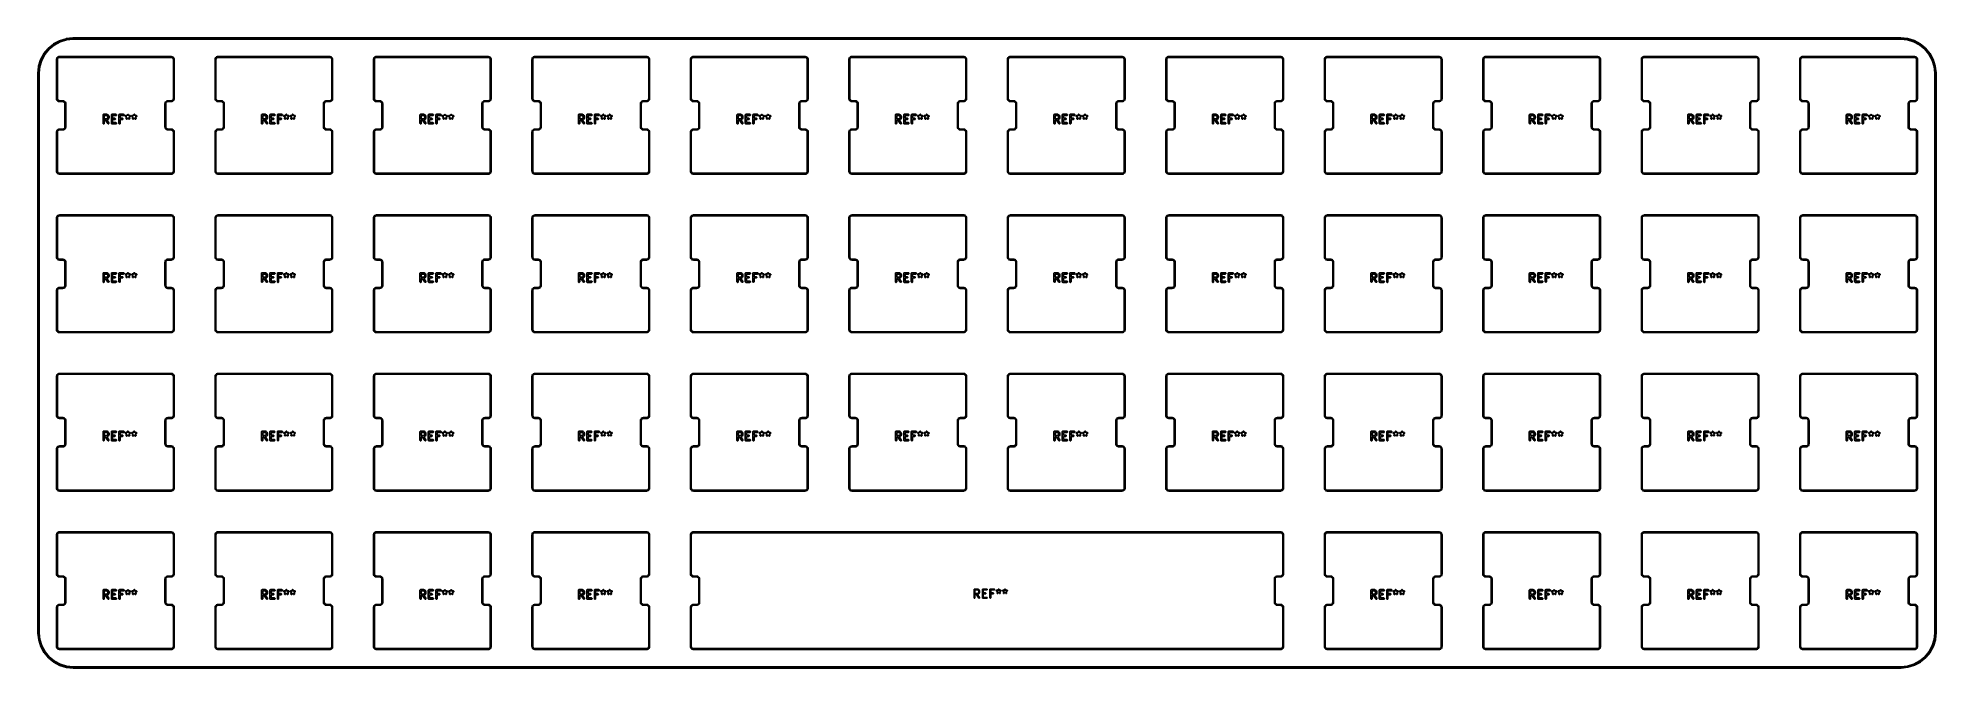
# Model space of a CAD drawing. Extents: x 35 to 262, y -141 to -65.
import ezdxf

# ---------------------------------------------------------------- set-up
doc = ezdxf.new("R2010")
doc.units = 0
doc.header["$MEASUREMENT"] = 0
doc.layers.add('BLACK', color=7, linetype='CONTINUOUS')

msp = doc.modelspace()

# ---------------------------------------------------------------- linework, layer by layer
at = {"layer": 'BLACK', "linetype": 'CONTINUOUS'}
for p, q in [((35.9173, -66.2091), (36.5423, -65.692)), ((36.6322, -65.8123), (36.0186, -66.32)), ((36.5423, -65.692), (36.5431, -65.6914)), ((36.5423, -65.692), (36.5423, -65.692)), ((36.5423, -65.692), (36.5423, -65.692)), ((36.5431, -65.6914), (36.5488, -65.6877)), ((36.5488, -65.6877), (36.5544, -65.6838)), ((36.5544, -65.6838), (37.268, -65.298)), ((37.3328, -65.4335), (36.6322, -65.8123)), ((37.268, -65.298), (37.2689, -65.2975)), ((37.2689, -65.2975), (37.2752, -65.295)), ((37.2752, -65.295), (37.2815, -65.2924)), ((37.2815, -65.2924), (38.0564, -65.0525)), ((38.0937, -65.198), (37.3328, -65.4335)), ((38.0564, -65.0525), (38.0574, -65.0522)), ((38.0564, -65.0525), (38.0564, -65.0525)), ((38.0574, -65.0522), (38.064, -65.0509)), ((38.064, -65.0509), (38.0707, -65.0495)), ((38.0707, -65.0495), (38.8774, -64.9648)), ((38.8893, -65.1143), (38.0937, -65.198)), ((38.8774, -64.9648), (38.8785, -64.9646)), ((38.8785, -64.9646), (38.8817, -64.9647)), ((38.8817, -64.9647), (38.885, -64.9643)), ((38.885, -64.9643), (38.9076, -64.9643)), ((38.9145, -65.1142), (38.8893, -65.1143)), ((38.9076, -64.9643), (38.9077, -64.9642)), ((38.9077, -64.9642), (258.018, -64.9642)), ((258.008, -65.1142), (38.9145, -65.1142)), ((258.804, -65.1923), (258.008, -65.1142)), ((258.018, -64.9642), (258.022, -64.9649)), ((258.022, -64.9649), (258.826, -65.0438)), ((259.567, -65.4225), (258.804, -65.1923)), ((258.826, -65.0438), (258.826, -65.0438)), ((258.826, -65.0438), (258.826, -65.0438)), ((258.826, -65.0438), (258.827, -65.0439)), ((258.827, -65.0439), (258.834, -65.0453)), ((258.834, -65.0453), (258.841, -65.0466)), ((258.841, -65.0466), (259.617, -65.2811)), ((260.27, -65.7964), (259.567, -65.4225)), ((259.617, -65.2811), (259.618, -65.2814)), ((259.618, -65.2814), (259.625, -65.284)), ((259.625, -65.284), (259.631, -65.2866)), ((259.631, -65.2866), (260.347, -65.6674)), ((260.887, -66.2998), (260.27, -65.7964)), ((260.347, -65.6674), (260.347, -65.6675)), ((260.347, -65.6675), (260.348, -65.6679)), ((260.348, -65.6679), (260.354, -65.6718)), ((260.354, -65.6718), (260.359, -65.6756)), ((260.359, -65.6756), (260.988, -66.1882)), ((34.7653, -68.3666), (34.9998, -67.59)), ((35.1412, -67.6404), (34.911, -68.4029)), ((34.9998, -67.59), (35.0001, -67.589)), ((35.0001, -67.589), (35.0028, -67.5828)), ((35.0028, -67.5828), (35.0053, -67.5765)), ((35.0053, -67.5765), (35.3862, -66.8603)), ((35.5152, -66.9372), (35.1412, -67.6404)), ((35.3862, -66.8603), (35.3867, -66.8594)), ((35.3867, -66.8594), (35.3905, -66.8538)), ((35.3905, -66.8538), (35.3943, -66.8481)), ((35.3943, -66.8481), (35.907, -66.2195)), ((36.0186, -66.32), (35.5152, -66.9372)), ((35.907, -66.2195), (35.9076, -66.2187)), ((35.9076, -66.2187), (35.9125, -66.2139)), ((35.9125, -66.2139), (35.9173, -66.2091)), ((36.913, -67.5386), (36.9138, -67.5343)), ((36.913, -72.2474), (36.913, -67.5386)), ((36.9138, -67.5343), (36.9319, -67.4317)), ((36.9138, -67.5343), (36.9138, -67.5343)), ((36.9319, -67.4317), (36.9353, -67.4223)), ((36.9319, -67.4317), (36.9319, -67.4317)), ((36.9353, -67.4223), (36.9378, -67.4154)), ((36.9378, -67.4154), (36.9899, -67.3252)), ((36.9378, -67.4154), (36.9378, -67.4154)), ((36.9899, -67.3252), (37.001, -67.3119)), ((36.9899, -67.3252), (36.9899, -67.3252)), ((37.001, -67.3119), (37.0809, -67.2449)), ((37.0288, -67.4578), (37.013, -67.5474)), ((37.013, -67.5474), (37.013, -72.2408)), ((37.0721, -67.3828), (37.0288, -67.4578)), ((37.1384, -67.3272), (37.0721, -67.3828)), ((37.0809, -67.2449), (37.0913, -67.2389)), ((37.0809, -67.2449), (37.0809, -67.2449)), ((37.0913, -67.2389), (37.0959, -67.2362)), ((37.0959, -67.2362), (37.1938, -67.2006)), ((37.0959, -67.2362), (37.0959, -67.2362)), ((37.2218, -67.2968), (37.1384, -67.3272)), ((37.1938, -67.2006), (37.2002, -67.1994)), ((37.2002, -67.1994), (37.2065, -67.1977)), ((37.2065, -67.1977), (37.2565, -67.1934)), ((37.2652, -67.293), (37.2218, -67.2968)), ((37.2565, -67.1934), (37.2586, -67.193)), ((37.2586, -67.193), (50.6674, -67.193)), ((50.6586, -67.293), (37.2652, -67.293)), ((50.7482, -67.3088), (50.6586, -67.293)), ((50.6674, -67.193), (50.6717, -67.1938)), ((50.6717, -67.1938), (50.7743, -67.2119)), ((50.8232, -67.3521), (50.7482, -67.3088)), ((50.7743, -67.2119), (50.7743, -67.2119)), ((50.7743, -67.2119), (50.7837, -67.2153)), ((50.7837, -67.2153), (50.7906, -67.2178)), ((50.7906, -67.2178), (50.7906, -67.2178)), ((50.7906, -67.2178), (50.8808, -67.2699)), ((50.8788, -67.4184), (50.8232, -67.3521)), ((50.9092, -67.5018), (50.8788, -67.4184)), ((50.8808, -67.2699), (50.8808, -67.2699)), ((50.8808, -67.2699), (50.8941, -67.281)), ((50.8941, -67.281), (50.9611, -67.3609)), ((50.913, -67.5452), (50.9092, -67.5018)), ((50.913, -72.2386), (50.913, -67.5452)), ((50.9611, -67.3609), (50.9611, -67.3609)), ((50.9611, -67.3609), (50.9648, -67.3672)), ((50.9648, -67.3672), (50.9698, -67.3759)), ((50.9698, -67.3759), (50.9698, -67.3759)), ((50.9698, -67.3759), (51.0054, -67.4738)), ((51.0054, -67.4738), (51.0066, -67.4802)), ((51.0066, -67.4802), (51.0083, -67.4865)), ((51.0083, -67.4865), (51.0126, -67.5365)), ((51.0126, -67.5365), (51.013, -67.5386)), ((51.013, -67.5386), (51.013, -72.2474)), ((55.913, -67.5386), (55.9138, -67.5343)), ((55.913, -72.2474), (55.913, -67.5386)), ((55.9138, -67.5343), (55.9319, -67.4317)), ((55.9138, -67.5343), (55.9138, -67.5343)), ((55.9319, -67.4317), (55.9353, -67.4223)), ((55.9319, -67.4317), (55.9319, -67.4317)), ((55.9353, -67.4223), (55.9378, -67.4154)), ((55.9378, -67.4154), (55.9899, -67.3252)), ((55.9378, -67.4154), (55.9378, -67.4154)), ((55.9899, -67.3252), (56.001, -67.3119)), ((55.9899, -67.3252), (55.9899, -67.3252)), ((56.001, -67.3119), (56.0809, -67.2449)), ((56.0288, -67.4578), (56.013, -67.5474)), ((56.013, -67.5474), (56.013, -72.2408)), ((56.0721, -67.3828), (56.0288, -67.4578)), ((56.1384, -67.3272), (56.0721, -67.3828)), ((56.0809, -67.2449), (56.0913, -67.2389)), ((56.0809, -67.2449), (56.0809, -67.2449)), ((56.0913, -67.2389), (56.0959, -67.2362)), ((56.0959, -67.2362), (56.1938, -67.2006)), ((56.0959, -67.2362), (56.0959, -67.2362)), ((56.2218, -67.2968), (56.1384, -67.3272)), ((56.1938, -67.2006), (56.2002, -67.1994)), ((56.2002, -67.1994), (56.2065, -67.1977)), ((56.2065, -67.1977), (56.2565, -67.1934)), ((56.2652, -67.293), (56.2218, -67.2968)), ((56.2565, -67.1934), (56.2586, -67.193)), ((56.2586, -67.193), (69.6674, -67.193)), ((69.6586, -67.293), (56.2652, -67.293)), ((69.7482, -67.3088), (69.6586, -67.293)), ((69.6674, -67.193), (69.6717, -67.1938)), ((69.6717, -67.1938), (69.7743, -67.2119)), ((69.8232, -67.3521), (69.7482, -67.3088)), ((69.7743, -67.2119), (69.7743, -67.2119)), ((69.7743, -67.2119), (69.7837, -67.2153)), ((69.7837, -67.2153), (69.7906, -67.2178)), ((69.7906, -67.2178), (69.7906, -67.2178)), ((69.7906, -67.2178), (69.8808, -67.2699)), ((69.8788, -67.4184), (69.8232, -67.3521)), ((69.9092, -67.5018), (69.8788, -67.4184)), ((69.8808, -67.2699), (69.8808, -67.2699)), ((69.8808, -67.2699), (69.8941, -67.281)), ((69.8941, -67.281), (69.9611, -67.3609)), ((69.913, -67.5452), (69.9092, -67.5018)), ((69.913, -72.2386), (69.913, -67.5452)), ((69.9611, -67.3609), (69.9611, -67.3609)), ((69.9611, -67.3609), (69.9648, -67.3672)), ((69.9648, -67.3672), (69.9698, -67.3759)), ((69.9698, -67.3759), (69.9698, -67.3759)), ((69.9698, -67.3759), (70.0054, -67.4738)), ((70.0054, -67.4738), (70.0066, -67.4802)), ((70.0066, -67.4802), (70.0083, -67.4865)), ((70.0083, -67.4865), (70.0126, -67.5365)), ((70.0126, -67.5365), (70.013, -67.5386)), ((70.013, -67.5386), (70.013, -72.2474)), ((74.913, -67.5386), (74.9138, -67.5343)), ((74.913, -72.2474), (74.913, -67.5386)), ((74.9138, -67.5343), (74.9319, -67.4317)), ((74.9138, -67.5343), (74.9138, -67.5343)), ((74.9319, -67.4317), (74.9353, -67.4223)), ((74.9319, -67.4317), (74.9319, -67.4317)), ((74.9353, -67.4223), (74.9378, -67.4154)), ((74.9378, -67.4154), (74.9899, -67.3252)), ((74.9378, -67.4154), (74.9378, -67.4154)), ((74.9899, -67.3252), (75.001, -67.3119)), ((74.9899, -67.3252), (74.9899, -67.3252)), ((75.001, -67.3119), (75.0809, -67.2449)), ((75.0288, -67.4578), (75.013, -67.5474)), ((75.013, -67.5474), (75.013, -72.2408)), ((75.0721, -67.3828), (75.0288, -67.4578)), ((75.1384, -67.3272), (75.0721, -67.3828)), ((75.0809, -67.2449), (75.0913, -67.2389)), ((75.0809, -67.2449), (75.0809, -67.2449)), ((75.0913, -67.2389), (75.0959, -67.2362)), ((75.0959, -67.2362), (75.1938, -67.2006)), ((75.0959, -67.2362), (75.0959, -67.2362)), ((75.2218, -67.2968), (75.1384, -67.3272)), ((75.1938, -67.2006), (75.2002, -67.1994)), ((75.2002, -67.1994), (75.2065, -67.1977)), ((75.2065, -67.1977), (75.2565, -67.1934)), ((75.2652, -67.293), (75.2218, -67.2968)), ((75.2565, -67.1934), (75.2586, -67.193)), ((75.2586, -67.193), (88.6674, -67.193)), ((88.6586, -67.293), (75.2652, -67.293)), ((88.7482, -67.3088), (88.6586, -67.293)), ((88.6674, -67.193), (88.6717, -67.1938)), ((88.6717, -67.1938), (88.7743, -67.2119)), ((88.8232, -67.3521), (88.7482, -67.3088)), ((88.7743, -67.2119), (88.7743, -67.2119)), ((88.7743, -67.2119), (88.7837, -67.2153)), ((88.7837, -67.2153), (88.7906, -67.2178)), ((88.7906, -67.2178), (88.7906, -67.2178)), ((88.7906, -67.2178), (88.8808, -67.2699)), ((88.8788, -67.4184), (88.8232, -67.3521)), ((88.9092, -67.5018), (88.8788, -67.4184)), ((88.8808, -67.2699), (88.8808, -67.2699)), ((88.8808, -67.2699), (88.8941, -67.281)), ((88.8941, -67.281), (88.9611, -67.3609)), ((88.913, -67.5452), (88.9092, -67.5018)), ((88.913, -72.2386), (88.913, -67.5452)), ((88.9611, -67.3609), (88.9611, -67.3609)), ((88.9611, -67.3609), (88.9648, -67.3672)), ((88.9648, -67.3672), (88.9698, -67.3759)), ((88.9698, -67.3759), (88.9698, -67.3759)), ((88.9698, -67.3759), (89.0054, -67.4738)), ((89.0054, -67.4738), (89.0066, -67.4802)), ((89.0066, -67.4802), (89.0083, -67.4865)), ((89.0083, -67.4865), (89.0126, -67.5365)), ((89.0126, -67.5365), (89.013, -67.5386)), ((89.013, -67.5386), (89.013, -72.2474)), ((93.913, -67.5386), (93.9138, -67.5343)), ((93.913, -72.2474), (93.913, -67.5386)), ((93.9138, -67.5343), (93.9319, -67.4317)), ((93.9138, -67.5343), (93.9138, -67.5343)), ((93.9319, -67.4317), (93.9353, -67.4223)), ((93.9319, -67.4317), (93.9319, -67.4317)), ((93.9353, -67.4223), (93.9378, -67.4154)), ((93.9378, -67.4154), (93.9899, -67.3252)), ((93.9378, -67.4154), (93.9378, -67.4154)), ((93.9899, -67.3252), (94.001, -67.3119)), ((93.9899, -67.3252), (93.9899, -67.3252)), ((94.001, -67.3119), (94.0809, -67.2449)), ((94.0288, -67.4578), (94.013, -67.5474)), ((94.013, -67.5474), (94.013, -72.2408)), ((94.0721, -67.3828), (94.0288, -67.4578)), ((94.1384, -67.3272), (94.0721, -67.3828)), ((94.0809, -67.2449), (94.0913, -67.2389)), ((94.0809, -67.2449), (94.0809, -67.2449)), ((94.0913, -67.2389), (94.0959, -67.2362)), ((94.0959, -67.2362), (94.1938, -67.2006)), ((94.0959, -67.2362), (94.0959, -67.2362)), ((94.2218, -67.2968), (94.1384, -67.3272)), ((94.1938, -67.2006), (94.2002, -67.1994)), ((94.2002, -67.1994), (94.2065, -67.1977)), ((94.2065, -67.1977), (94.2565, -67.1934)), ((94.2652, -67.293), (94.2218, -67.2968)), ((94.2565, -67.1934), (94.2586, -67.193)), ((94.2586, -67.193), (107.667, -67.193)), ((107.659, -67.293), (94.2652, -67.293)), ((107.748, -67.3088), (107.659, -67.293)), ((107.667, -67.193), (107.672, -67.1938)), ((107.672, -67.1938), (107.774, -67.2119)), ((107.823, -67.3521), (107.748, -67.3088)), ((107.774, -67.2119), (107.774, -67.2119)), ((107.774, -67.2119), (107.784, -67.2153)), ((107.784, -67.2153), (107.791, -67.2178)), ((107.791, -67.2178), (107.791, -67.2178)), ((107.791, -67.2178), (107.881, -67.2699)), ((107.879, -67.4184), (107.823, -67.3521)), ((107.909, -67.5018), (107.879, -67.4184)), ((107.881, -67.2699), (107.881, -67.2699)), ((107.881, -67.2699), (107.894, -67.281)), ((107.894, -67.281), (107.961, -67.3609)), ((107.913, -67.5452), (107.909, -67.5018)), ((107.913, -72.2386), (107.913, -67.5452)), ((107.961, -67.3609), (107.961, -67.3609)), ((107.961, -67.3609), (107.965, -67.3672)), ((107.965, -67.3672), (107.97, -67.3759)), ((107.97, -67.3759), (107.97, -67.3759)), ((107.97, -67.3759), (108.005, -67.4738)), ((108.005, -67.4738), (108.007, -67.4802)), ((108.007, -67.4802), (108.008, -67.4865)), ((108.008, -67.4865), (108.013, -67.5365)), ((108.013, -67.5365), (108.013, -67.5386)), ((108.013, -67.5386), (108.013, -72.2474)), ((112.913, -67.5386), (112.914, -67.5343)), ((112.913, -72.2474), (112.913, -67.5386)), ((112.914, -67.5343), (112.932, -67.4317)), ((112.914, -67.5343), (112.914, -67.5343)), ((112.932, -67.4317), (112.935, -67.4223)), ((112.932, -67.4317), (112.932, -67.4317)), ((112.935, -67.4223), (112.938, -67.4154)), ((112.938, -67.4154), (112.99, -67.3252)), ((112.938, -67.4154), (112.938, -67.4154)), ((112.99, -67.3252), (113.001, -67.3119)), ((112.99, -67.3252), (112.99, -67.3252)), ((113.001, -67.3119), (113.081, -67.2449)), ((113.029, -67.4578), (113.013, -67.5474)), ((113.013, -67.5474), (113.013, -72.2408)), ((113.072, -67.3828), (113.029, -67.4578)), ((113.138, -67.3272), (113.072, -67.3828)), ((113.081, -67.2449), (113.091, -67.2389)), ((113.081, -67.2449), (113.081, -67.2449)), ((113.091, -67.2389), (113.096, -67.2362)), ((113.096, -67.2362), (113.194, -67.2006)), ((113.096, -67.2362), (113.096, -67.2362)), ((113.222, -67.2968), (113.138, -67.3272)), ((113.194, -67.2006), (113.2, -67.1994)), ((113.2, -67.1994), (113.207, -67.1977)), ((113.207, -67.1977), (113.256, -67.1934)), ((113.265, -67.293), (113.222, -67.2968)), ((113.256, -67.1934), (113.259, -67.193)), ((113.259, -67.193), (126.667, -67.193)), ((126.659, -67.293), (113.265, -67.293)), ((126.748, -67.3088), (126.659, -67.293)), ((126.667, -67.193), (126.672, -67.1938)), ((126.672, -67.1938), (126.774, -67.2119)), ((126.823, -67.3521), (126.748, -67.3088)), ((126.774, -67.2119), (126.774, -67.2119)), ((126.774, -67.2119), (126.784, -67.2153)), ((126.784, -67.2153), (126.791, -67.2178)), ((126.791, -67.2178), (126.791, -67.2178)), ((126.791, -67.2178), (126.881, -67.2699)), ((126.879, -67.4184), (126.823, -67.3521)), ((126.909, -67.5018), (126.879, -67.4184)), ((126.881, -67.2699), (126.881, -67.2699)), ((126.881, -67.2699), (126.894, -67.281)), ((126.894, -67.281), (126.961, -67.3609)), ((126.913, -67.5452), (126.909, -67.5018)), ((126.913, -72.2386), (126.913, -67.5452)), ((126.961, -67.3609), (126.961, -67.3609)), ((126.961, -67.3609), (126.965, -67.3672)), ((126.965, -67.3672), (126.97, -67.3759)), ((126.97, -67.3759), (126.97, -67.3759)), ((126.97, -67.3759), (127.005, -67.4738)), ((127.005, -67.4738), (127.007, -67.4802)), ((127.007, -67.4802), (127.008, -67.4865)), ((127.008, -67.4865), (127.013, -67.5365)), ((127.013, -67.5365), (127.013, -67.5386)), ((127.013, -67.5386), (127.013, -72.2474)), ((131.913, -67.5386), (131.914, -67.5343)), ((131.913, -72.2474), (131.913, -67.5386)), ((131.914, -67.5343), (131.932, -67.4317)), ((131.914, -67.5343), (131.914, -67.5343)), ((131.932, -67.4317), (131.935, -67.4223)), ((131.932, -67.4317), (131.932, -67.4317)), ((131.935, -67.4223), (131.938, -67.4154)), ((131.938, -67.4154), (131.99, -67.3252)), ((131.938, -67.4154), (131.938, -67.4154)), ((131.99, -67.3252), (132.001, -67.3119)), ((131.99, -67.3252), (131.99, -67.3252)), ((132.001, -67.3119), (132.081, -67.2449)), ((132.029, -67.4578), (132.013, -67.5474)), ((132.013, -67.5474), (132.013, -72.2408)), ((132.072, -67.3828), (132.029, -67.4578)), ((132.138, -67.3272), (132.072, -67.3828)), ((132.081, -67.2449), (132.091, -67.2389)), ((132.081, -67.2449), (132.081, -67.2449)), ((132.091, -67.2389), (132.096, -67.2362)), ((132.096, -67.2362), (132.194, -67.2006)), ((132.096, -67.2362), (132.096, -67.2362)), ((132.222, -67.2968), (132.138, -67.3272)), ((132.194, -67.2006), (132.2, -67.1994)), ((132.2, -67.1994), (132.207, -67.1977)), ((132.207, -67.1977), (132.256, -67.1934)), ((132.265, -67.293), (132.222, -67.2968)), ((132.256, -67.1934), (132.259, -67.193)), ((132.259, -67.193), (145.667, -67.193)), ((145.659, -67.293), (132.265, -67.293)), ((145.748, -67.3088), (145.659, -67.293)), ((145.667, -67.193), (145.672, -67.1938)), ((145.672, -67.1938), (145.774, -67.2119)), ((145.823, -67.3521), (145.748, -67.3088)), ((145.774, -67.2119), (145.774, -67.2119)), ((145.774, -67.2119), (145.784, -67.2153)), ((145.784, -67.2153), (145.791, -67.2178)), ((145.791, -67.2178), (145.791, -67.2178)), ((145.791, -67.2178), (145.881, -67.2699)), ((145.879, -67.4184), (145.823, -67.3521)), ((145.909, -67.5018), (145.879, -67.4184)), ((145.881, -67.2699), (145.881, -67.2699)), ((145.881, -67.2699), (145.894, -67.281)), ((145.894, -67.281), (145.961, -67.3609)), ((145.913, -67.5452), (145.909, -67.5018)), ((145.913, -72.2386), (145.913, -67.5452)), ((145.961, -67.3609), (145.961, -67.3609)), ((145.961, -67.3609), (145.965, -67.3672)), ((145.965, -67.3672), (145.97, -67.3759)), ((145.97, -67.3759), (145.97, -67.3759)), ((145.97, -67.3759), (146.005, -67.4738)), ((146.005, -67.4738), (146.007, -67.4802)), ((146.007, -67.4802), (146.008, -67.4865)), ((146.008, -67.4865), (146.013, -67.5365)), ((146.013, -67.5365), (146.013, -67.5386)), ((146.013, -67.5386), (146.013, -72.2474)), ((150.913, -67.5386), (150.914, -67.5343)), ((150.913, -72.2474), (150.913, -67.5386)), ((150.914, -67.5343), (150.932, -67.4317)), ((150.914, -67.5343), (150.914, -67.5343)), ((150.932, -67.4317), (150.935, -67.4223)), ((150.932, -67.4317), (150.932, -67.4317)), ((150.935, -67.4223), (150.938, -67.4154)), ((150.938, -67.4154), (150.99, -67.3252)), ((150.938, -67.4154), (150.938, -67.4154)), ((150.99, -67.3252), (151.001, -67.3119)), ((150.99, -67.3252), (150.99, -67.3252)), ((151.001, -67.3119), (151.081, -67.2449)), ((151.029, -67.4578), (151.013, -67.5474)), ((151.013, -67.5474), (151.013, -72.2408)), ((151.072, -67.3828), (151.029, -67.4578)), ((151.138, -67.3272), (151.072, -67.3828)), ((151.081, -67.2449), (151.091, -67.2389)), ((151.081, -67.2449), (151.081, -67.2449)), ((151.091, -67.2389), (151.096, -67.2362)), ((151.096, -67.2362), (151.194, -67.2006)), ((151.096, -67.2362), (151.096, -67.2362)), ((151.222, -67.2968), (151.138, -67.3272)), ((151.194, -67.2006), (151.2, -67.1994)), ((151.2, -67.1994), (151.207, -67.1977)), ((151.207, -67.1977), (151.256, -67.1934)), ((151.265, -67.293), (151.222, -67.2968)), ((151.256, -67.1934), (151.259, -67.193)), ((151.259, -67.193), (164.667, -67.193)), ((164.659, -67.293), (151.265, -67.293)), ((164.748, -67.3088), (164.659, -67.293)), ((164.667, -67.193), (164.672, -67.1938)), ((164.672, -67.1938), (164.774, -67.2119)), ((164.823, -67.3521), (164.748, -67.3088)), ((164.774, -67.2119), (164.774, -67.2119)), ((164.774, -67.2119), (164.784, -67.2153)), ((164.784, -67.2153), (164.791, -67.2178)), ((164.791, -67.2178), (164.791, -67.2178)), ((164.791, -67.2178), (164.881, -67.2699)), ((164.879, -67.4184), (164.823, -67.3521)), ((164.909, -67.5018), (164.879, -67.4184)), ((164.881, -67.2699), (164.881, -67.2699)), ((164.881, -67.2699), (164.894, -67.281)), ((164.894, -67.281), (164.961, -67.3609)), ((164.913, -67.5452), (164.909, -67.5018)), ((164.913, -72.2386), (164.913, -67.5452)), ((164.961, -67.3609), (164.961, -67.3609)), ((164.961, -67.3609), (164.965, -67.3672)), ((164.965, -67.3672), (164.97, -67.3759)), ((164.97, -67.3759), (164.97, -67.3759)), ((164.97, -67.3759), (165.005, -67.4738)), ((165.005, -67.4738), (165.007, -67.4802)), ((165.007, -67.4802), (165.008, -67.4865)), ((165.008, -67.4865), (165.013, -67.5365)), ((165.013, -67.5365), (165.013, -67.5386)), ((165.013, -67.5386), (165.013, -72.2474)), ((169.913, -67.5386), (169.914, -67.5343)), ((169.913, -72.2474), (169.913, -67.5386)), ((169.914, -67.5343), (169.932, -67.4317)), ((169.914, -67.5343), (169.914, -67.5343)), ((169.932, -67.4317), (169.935, -67.4223)), ((169.932, -67.4317), (169.932, -67.4317)), ((169.935, -67.4223), (169.938, -67.4154)), ((169.938, -67.4154), (169.99, -67.3252)), ((169.938, -67.4154), (169.938, -67.4154)), ((169.99, -67.3252), (170.001, -67.3119)), ((169.99, -67.3252), (169.99, -67.3252)), ((170.001, -67.3119), (170.081, -67.2449)), ((170.029, -67.4578), (170.013, -67.5474)), ((170.013, -67.5474), (170.013, -72.2408)), ((170.072, -67.3828), (170.029, -67.4578)), ((170.138, -67.3272), (170.072, -67.3828)), ((170.081, -67.2449), (170.091, -67.2389)), ((170.081, -67.2449), (170.081, -67.2449)), ((170.091, -67.2389), (170.096, -67.2362)), ((170.096, -67.2362), (170.194, -67.2006)), ((170.096, -67.2362), (170.096, -67.2362)), ((170.222, -67.2968), (170.138, -67.3272)), ((170.194, -67.2006), (170.2, -67.1994)), ((170.2, -67.1994), (170.207, -67.1977)), ((170.207, -67.1977), (170.256, -67.1934)), ((170.265, -67.293), (170.222, -67.2968)), ((170.256, -67.1934), (170.259, -67.193)), ((170.259, -67.193), (183.667, -67.193)), ((183.659, -67.293), (170.265, -67.293)), ((183.748, -67.3088), (183.659, -67.293)), ((183.667, -67.193), (183.672, -67.1938)), ((183.672, -67.1938), (183.774, -67.2119)), ((183.823, -67.3521), (183.748, -67.3088)), ((183.774, -67.2119), (183.774, -67.2119)), ((183.774, -67.2119), (183.784, -67.2153)), ((183.784, -67.2153), (183.791, -67.2178)), ((183.791, -67.2178), (183.791, -67.2178)), ((183.791, -67.2178), (183.881, -67.2699)), ((183.879, -67.4184), (183.823, -67.3521)), ((183.909, -67.5018), (183.879, -67.4184)), ((183.881, -67.2699), (183.881, -67.2699)), ((183.881, -67.2699), (183.894, -67.281)), ((183.894, -67.281), (183.961, -67.3609)), ((183.913, -67.5452), (183.909, -67.5018)), ((183.913, -72.2386), (183.913, -67.5452)), ((183.961, -67.3609), (183.961, -67.3609)), ((183.961, -67.3609), (183.965, -67.3672)), ((183.965, -67.3672), (183.97, -67.3759)), ((183.97, -67.3759), (183.97, -67.3759)), ((183.97, -67.3759), (184.005, -67.4738)), ((184.005, -67.4738), (184.007, -67.4802)), ((184.007, -67.4802), (184.008, -67.4865)), ((184.008, -67.4865), (184.013, -67.5365)), ((184.013, -67.5365), (184.013, -67.5386)), ((184.013, -67.5386), (184.013, -72.2474)), ((188.913, -67.5386), (188.914, -67.5343)), ((188.913, -72.2474), (188.913, -67.5386)), ((188.914, -67.5343), (188.932, -67.4317)), ((188.914, -67.5343), (188.914, -67.5343)), ((188.932, -67.4317), (188.935, -67.4223)), ((188.932, -67.4317), (188.932, -67.4317)), ((188.935, -67.4223), (188.938, -67.4154)), ((188.938, -67.4154), (188.99, -67.3252)), ((188.938, -67.4154), (188.938, -67.4154)), ((188.99, -67.3252), (189.001, -67.3119)), ((188.99, -67.3252), (188.99, -67.3252)), ((189.001, -67.3119), (189.081, -67.2449)), ((189.029, -67.4578), (189.013, -67.5474)), ((189.013, -67.5474), (189.013, -72.2408)), ((189.072, -67.3828), (189.029, -67.4578)), ((189.138, -67.3272), (189.072, -67.3828)), ((189.081, -67.2449), (189.091, -67.2389)), ((189.081, -67.2449), (189.081, -67.2449)), ((189.091, -67.2389), (189.096, -67.2362)), ((189.096, -67.2362), (189.194, -67.2006)), ((189.096, -67.2362), (189.096, -67.2362)), ((189.222, -67.2968), (189.138, -67.3272)), ((189.194, -67.2006), (189.2, -67.1994)), ((189.2, -67.1994), (189.207, -67.1977)), ((189.207, -67.1977), (189.256, -67.1934)), ((189.265, -67.293), (189.222, -67.2968)), ((189.256, -67.1934), (189.259, -67.193)), ((189.259, -67.193), (202.667, -67.193)), ((202.659, -67.293), (189.265, -67.293)), ((202.748, -67.3088), (202.659, -67.293)), ((202.667, -67.193), (202.672, -67.1938)), ((202.672, -67.1938), (202.774, -67.2119)), ((202.823, -67.3521), (202.748, -67.3088)), ((202.774, -67.2119), (202.774, -67.2119)), ((202.774, -67.2119), (202.784, -67.2153)), ((202.784, -67.2153), (202.791, -67.2178)), ((202.791, -67.2178), (202.791, -67.2178)), ((202.791, -67.2178), (202.881, -67.2699)), ((202.879, -67.4184), (202.823, -67.3521)), ((202.909, -67.5018), (202.879, -67.4184)), ((202.881, -67.2699), (202.881, -67.2699)), ((202.881, -67.2699), (202.894, -67.281)), ((202.894, -67.281), (202.961, -67.3609)), ((202.913, -67.5452), (202.909, -67.5018)), ((202.913, -72.2386), (202.913, -67.5452)), ((202.961, -67.3609), (202.961, -67.3609)), ((202.961, -67.3609), (202.965, -67.3672)), ((202.965, -67.3672), (202.97, -67.3759)), ((202.97, -67.3759), (202.97, -67.3759)), ((202.97, -67.3759), (203.005, -67.4738)), ((203.005, -67.4738), (203.007, -67.4802)), ((203.007, -67.4802), (203.008, -67.4865)), ((203.008, -67.4865), (203.013, -67.5365)), ((203.013, -67.5365), (203.013, -67.5386)), ((203.013, -67.5386), (203.013, -72.2474)), ((207.913, -67.5386), (207.914, -67.5343)), ((207.913, -72.2474), (207.913, -67.5386)), ((207.914, -67.5343), (207.932, -67.4317)), ((207.914, -67.5343), (207.914, -67.5343)), ((207.932, -67.4317), (207.935, -67.4223)), ((207.932, -67.4317), (207.932, -67.4317)), ((207.935, -67.4223), (207.938, -67.4154)), ((207.938, -67.4154), (207.99, -67.3252)), ((207.938, -67.4154), (207.938, -67.4154)), ((207.99, -67.3252), (208.001, -67.3119)), ((207.99, -67.3252), (207.99, -67.3252)), ((208.001, -67.3119), (208.081, -67.2449)), ((208.029, -67.4578), (208.013, -67.5474)), ((208.013, -67.5474), (208.013, -72.2408)), ((208.072, -67.3828), (208.029, -67.4578)), ((208.138, -67.3272), (208.072, -67.3828)), ((208.081, -67.2449), (208.091, -67.2389)), ((208.081, -67.2449), (208.081, -67.2449)), ((208.091, -67.2389), (208.096, -67.2362)), ((208.096, -67.2362), (208.194, -67.2006)), ((208.096, -67.2362), (208.096, -67.2362)), ((208.222, -67.2968), (208.138, -67.3272)), ((208.194, -67.2006), (208.2, -67.1994)), ((208.2, -67.1994), (208.207, -67.1977)), ((208.207, -67.1977), (208.256, -67.1934)), ((208.265, -67.293), (208.222, -67.2968)), ((208.256, -67.1934), (208.259, -67.193)), ((208.259, -67.193), (221.667, -67.193)), ((221.659, -67.293), (208.265, -67.293)), ((221.748, -67.3088), (221.659, -67.293)), ((221.667, -67.193), (221.672, -67.1938)), ((221.672, -67.1938), (221.774, -67.2119)), ((221.823, -67.3521), (221.748, -67.3088)), ((221.774, -67.2119), (221.774, -67.2119)), ((221.774, -67.2119), (221.784, -67.2153)), ((221.784, -67.2153), (221.791, -67.2178)), ((221.791, -67.2178), (221.791, -67.2178)), ((221.791, -67.2178), (221.881, -67.2699)), ((221.879, -67.4184), (221.823, -67.3521)), ((221.909, -67.5018), (221.879, -67.4184)), ((221.881, -67.2699), (221.881, -67.2699)), ((221.881, -67.2699), (221.894, -67.281)), ((221.894, -67.281), (221.961, -67.3609)), ((221.913, -67.5452), (221.909, -67.5018)), ((221.913, -72.2386), (221.913, -67.5452)), ((221.961, -67.3609), (221.961, -67.3609)), ((221.961, -67.3609), (221.965, -67.3672)), ((221.965, -67.3672), (221.97, -67.3759)), ((221.97, -67.3759), (221.97, -67.3759)), ((221.97, -67.3759), (222.005, -67.4738)), ((222.005, -67.4738), (222.007, -67.4802)), ((222.007, -67.4802), (222.008, -67.4865)), ((222.008, -67.4865), (222.013, -67.5365)), ((222.013, -67.5365), (222.013, -67.5386)), ((222.013, -67.5386), (222.013, -72.2474)), ((226.913, -67.5386), (226.914, -67.5343)), ((226.913, -72.2474), (226.913, -67.5386)), ((226.914, -67.5343), (226.932, -67.4317)), ((226.914, -67.5343), (226.914, -67.5343)), ((226.932, -67.4317), (226.935, -67.4223)), ((226.932, -67.4317), (226.932, -67.4317)), ((226.935, -67.4223), (226.938, -67.4154)), ((226.938, -67.4154), (226.99, -67.3252)), ((226.938, -67.4154), (226.938, -67.4154)), ((226.99, -67.3252), (227.001, -67.3119)), ((226.99, -67.3252), (226.99, -67.3252)), ((227.001, -67.3119), (227.081, -67.2449)), ((227.029, -67.4578), (227.013, -67.5474)), ((227.013, -67.5474), (227.013, -72.2408)), ((227.072, -67.3828), (227.029, -67.4578)), ((227.138, -67.3272), (227.072, -67.3828)), ((227.081, -67.2449), (227.091, -67.2389)), ((227.081, -67.2449), (227.081, -67.2449)), ((227.091, -67.2389), (227.096, -67.2362)), ((227.096, -67.2362), (227.194, -67.2006)), ((227.096, -67.2362), (227.096, -67.2362)), ((227.222, -67.2968), (227.138, -67.3272)), ((227.194, -67.2006), (227.2, -67.1994)), ((227.2, -67.1994), (227.207, -67.1977)), ((227.207, -67.1977), (227.256, -67.1934)), ((227.265, -67.293), (227.222, -67.2968)), ((227.256, -67.1934), (227.259, -67.193)), ((227.259, -67.193), (240.667, -67.193)), ((240.659, -67.293), (227.265, -67.293)), ((240.748, -67.3088), (240.659, -67.293)), ((240.667, -67.193), (240.672, -67.1938)), ((240.672, -67.1938), (240.774, -67.2119)), ((240.823, -67.3521), (240.748, -67.3088)), ((240.774, -67.2119), (240.774, -67.2119)), ((240.774, -67.2119), (240.784, -67.2153)), ((240.784, -67.2153), (240.791, -67.2178)), ((240.791, -67.2178), (240.791, -67.2178)), ((240.791, -67.2178), (240.881, -67.2699)), ((240.879, -67.4184), (240.823, -67.3521)), ((240.909, -67.5018), (240.879, -67.4184)), ((240.881, -67.2699), (240.881, -67.2699)), ((240.881, -67.2699), (240.894, -67.281)), ((240.894, -67.281), (240.961, -67.3609)), ((240.913, -67.5452), (240.909, -67.5018)), ((240.913, -72.2386), (240.913, -67.5452)), ((240.961, -67.3609), (240.961, -67.3609)), ((240.961, -67.3609), (240.965, -67.3672)), ((240.965, -67.3672), (240.97, -67.3759)), ((240.97, -67.3759), (240.97, -67.3759)), ((240.97, -67.3759), (241.005, -67.4738)), ((241.005, -67.4738), (241.007, -67.4802)), ((241.007, -67.4802), (241.008, -67.4865)), ((241.008, -67.4865), (241.013, -67.5365)), ((241.013, -67.5365), (241.013, -67.5386)), ((241.013, -67.5386), (241.013, -72.2474)), ((245.913, -67.5386), (245.914, -67.5343)), ((245.913, -72.2474), (245.913, -67.5386)), ((245.914, -67.5343), (245.932, -67.4317)), ((245.914, -67.5343), (245.914, -67.5343)), ((245.932, -67.4317), (245.935, -67.4223)), ((245.932, -67.4317), (245.932, -67.4317)), ((245.935, -67.4223), (245.938, -67.4154)), ((245.938, -67.4154), (245.99, -67.3252)), ((245.938, -67.4154), (245.938, -67.4154)), ((245.99, -67.3252), (246.001, -67.3119)), ((245.99, -67.3252), (245.99, -67.3252)), ((246.001, -67.3119), (246.081, -67.2449)), ((246.029, -67.4578), (246.013, -67.5474)), ((246.013, -67.5474), (246.013, -72.2408)), ((246.072, -67.3828), (246.029, -67.4578)), ((246.138, -67.3272), (246.072, -67.3828)), ((246.081, -67.2449), (246.091, -67.2389)), ((246.081, -67.2449), (246.081, -67.2449)), ((246.091, -67.2389), (246.096, -67.2362)), ((246.096, -67.2362), (246.194, -67.2006)), ((246.096, -67.2362), (246.096, -67.2362)), ((246.222, -67.2968), (246.138, -67.3272)), ((246.194, -67.2006), (246.2, -67.1994)), ((246.2, -67.1994), (246.207, -67.1977)), ((246.207, -67.1977), (246.256, -67.1934)), ((246.265, -67.293), (246.222, -67.2968)), ((246.256, -67.1934), (246.259, -67.193)), ((246.259, -67.193), (259.667, -67.193)), ((259.659, -67.293), (246.265, -67.293)), ((259.748, -67.3088), (259.659, -67.293)), ((259.667, -67.193), (259.672, -67.1938)), ((259.672, -67.1938), (259.774, -67.2119)), ((259.823, -67.3521), (259.748, -67.3088)), ((259.774, -67.2119), (259.774, -67.2119)), ((259.774, -67.2119), (259.784, -67.2153)), ((259.784, -67.2153), (259.791, -67.2178)), ((259.791, -67.2178), (259.791, -67.2178)), ((259.791, -67.2178), (259.881, -67.2699)), ((259.879, -67.4184), (259.823, -67.3521)), ((259.909, -67.5018), (259.879, -67.4184)), ((259.881, -67.2699), (259.881, -67.2699)), ((259.881, -67.2699), (259.894, -67.281)), ((259.894, -67.281), (259.961, -67.3609)), ((259.913, -67.5452), (259.909, -67.5018)), ((259.913, -72.2386), (259.913, -67.5452)), ((259.961, -67.3609), (259.961, -67.3609)), ((259.961, -67.3609), (259.965, -67.3672)), ((259.965, -67.3672), (259.97, -67.3759)), ((259.97, -67.3759), (259.97, -67.3759)), ((259.97, -67.3759), (260.005, -67.4738)), ((260.005, -67.4738), (260.007, -67.4802)), ((260.007, -67.4802), (260.008, -67.4865)), ((260.008, -67.4865), (260.013, -67.5365)), ((260.013, -67.5365), (260.013, -67.5386)), ((260.013, -67.5386), (260.013, -72.2474)), ((261.395, -66.9135), (260.887, -66.2998)), ((260.988, -66.1882), (260.989, -66.1889)), ((260.989, -66.1889), (260.993, -66.1938)), ((260.993, -66.1938), (260.998, -66.1985)), ((260.998, -66.1985), (261.515, -66.8236)), ((261.774, -67.6141), (261.395, -66.9135)), ((261.515, -66.8236), (261.515, -66.8236)), ((261.515, -66.8236), (261.515, -66.8236)), ((261.515, -66.8236), (261.516, -66.8244)), ((261.516, -66.8244), (261.52, -66.83)), ((261.52, -66.83), (261.523, -66.8357)), ((261.523, -66.8357), (261.909, -67.5492)), ((262.009, -68.375), (261.774, -67.6141)), ((261.909, -67.5492), (261.91, -67.5502)), ((261.91, -67.5502), (261.912, -67.5565)), ((261.912, -67.5565), (261.915, -67.5627)), ((261.915, -67.5627), (262.155, -68.3376)), ((34.683, -69.189), (34.6836, -69.1854)), ((34.683, -136.29), (34.683, -69.189)), ((34.6836, -69.1854), (34.7625, -68.381)), ((34.7625, -68.3809), (34.7626, -68.3799)), ((34.7625, -68.381), (34.7625, -68.3809)), ((34.7625, -68.3809), (34.7625, -68.3809)), ((34.7626, -68.3799), (34.764, -68.3733)), ((34.764, -68.3733), (34.7653, -68.3666)), ((34.911, -68.4029), (34.833, -69.1992)), ((34.833, -69.1992), (34.833, -136.29)), ((262.093, -69.1706), (262.009, -68.375)), ((262.093, -69.1958), (262.093, -69.1706)), ((262.093, -136.287), (262.093, -69.1958)), ((262.093, -69.1958), (262.093, -69.1958)), ((262.155, -68.3376), (262.155, -68.3386)), ((262.155, -68.3386), (262.156, -68.3453)), ((262.156, -68.3453), (262.158, -68.352)), ((262.158, -68.352), (262.243, -69.1587)), ((262.243, -69.1587), (262.243, -69.1597)), ((262.243, -69.1597), (262.243, -69.163)), ((262.243, -69.163), (262.243, -69.1663)), ((262.243, -69.1663), (262.243, -69.1889)), ((262.243, -69.1889), (262.243, -69.189)), ((262.243, -69.189), (262.243, -136.297)), ((36.9134, -72.2495), (36.913, -72.2474)), ((36.9177, -72.2995), (36.9134, -72.2495)), ((36.9194, -72.3058), (36.9177, -72.2995)), ((36.9206, -72.3122), (36.9194, -72.3058)), ((36.9562, -72.4101), (36.9206, -72.3122)), ((36.9566, -72.4108), (36.9562, -72.4101)), ((36.9562, -72.4101), (36.9562, -72.4101)), ((36.964, -72.4236), (36.9566, -72.4108)), ((36.9649, -72.4251), (36.964, -72.4236)), ((37.0319, -72.505), (36.9649, -72.4251)), ((37.013, -72.2408), (37.0168, -72.2842)), ((37.0168, -72.2842), (37.0472, -72.3676)), ((37.0452, -72.5161), (37.0319, -72.505)), ((37.1354, -72.5682), (37.0452, -72.5161)), ((37.0452, -72.5161), (37.0452, -72.5161)), ((37.0472, -72.3676), (37.1028, -72.4339)), ((37.1028, -72.4339), (37.1778, -72.4772)), ((37.1423, -72.5707), (37.1354, -72.5682)), ((37.1354, -72.5682), (37.1354, -72.5682)), ((37.1517, -72.5741), (37.1423, -72.5707)), ((37.2456, -72.5907), (37.1517, -72.5741)), ((37.1517, -72.5741), (37.1517, -72.5741)), ((37.1778, -72.4772), (37.2674, -72.493)), ((37.2586, -72.593), (37.2456, -72.5907)), ((37.6586, -72.593), (37.2586, -72.593)), ((37.2674, -72.493), (37.6674, -72.493)), ((37.7482, -72.6088), (37.6586, -72.593)), ((37.6674, -72.493), (37.6717, -72.4938)), ((37.6717, -72.4938), (37.7743, -72.5119)), ((37.8232, -72.6521), (37.7482, -72.6088)), ((37.7743, -72.5119), (37.7743, -72.5119)), ((37.7743, -72.5119), (37.7837, -72.5153)), ((37.7837, -72.5153), (37.7906, -72.5178)), ((37.7906, -72.5178), (37.7906, -72.5178)), ((37.7906, -72.5178), (37.8808, -72.5699)), ((37.8788, -72.7184), (37.8232, -72.6521)), ((37.9092, -72.8018), (37.8788, -72.7184)), ((37.8808, -72.5699), (37.8808, -72.5699)), ((37.8808, -72.5699), (37.8941, -72.581)), ((37.8941, -72.581), (37.9611, -72.6609)), ((37.913, -72.8452), (37.9092, -72.8018)), ((37.9611, -72.6609), (37.9611, -72.6609)), ((37.9611, -72.6609), (37.9648, -72.6672)), ((37.9648, -72.6672), (37.9698, -72.6759)), ((37.9698, -72.6759), (37.9698, -72.6759)), ((37.9698, -72.6759), (38.0054, -72.7738)), ((38.0054, -72.7738), (38.0066, -72.7802)), ((38.0066, -72.7802), (38.0083, -72.7865)), ((38.0083, -72.7865), (38.0126, -72.8365)), ((49.9153, -72.8256), (49.9319, -72.7317)), ((49.9319, -72.7317), (49.9353, -72.7223)), ((49.9319, -72.7317), (49.9319, -72.7317)), ((49.9353, -72.7223), (49.9378, -72.7154)), ((49.9378, -72.7154), (49.9899, -72.6252)), ((49.9378, -72.7154), (49.9378, -72.7154)), ((49.9899, -72.6252), (50.001, -72.6119)), ((49.9899, -72.6252), (49.9899, -72.6252)), ((50.001, -72.6119), (50.0809, -72.5449)), ((50.0288, -72.7578), (50.013, -72.8474)), ((50.0721, -72.6828), (50.0288, -72.7578)), ((50.1384, -72.6272), (50.0721, -72.6828)), ((50.0809, -72.5449), (50.0913, -72.5389)), ((50.0809, -72.5449), (50.0809, -72.5449)), ((50.0913, -72.5389), (50.0959, -72.5362)), ((50.0959, -72.5362), (50.1938, -72.5006)), ((50.0959, -72.5362), (50.0959, -72.5362)), ((50.2218, -72.5968), (50.1384, -72.6272)), ((50.1938, -72.5006), (50.2002, -72.4994)), ((50.2002, -72.4994), (50.2065, -72.4977)), ((50.2065, -72.4977), (50.2565, -72.4934)), ((50.2652, -72.593), (50.2218, -72.5968)), ((50.2565, -72.4934), (50.2586, -72.493)), ((50.2586, -72.493), (50.6608, -72.493)), ((50.6674, -72.593), (50.2652, -72.593)), ((50.6608, -72.493), (50.7042, -72.4892)), ((50.6695, -72.5926), (50.6674, -72.593)), ((50.7195, -72.5883), (50.6695, -72.5926)), ((50.7042, -72.4892), (50.7876, -72.4588)), ((50.7258, -72.5866), (50.7195, -72.5883)), ((50.7322, -72.5854), (50.7258, -72.5866)), ((50.8301, -72.5498), (50.7322, -72.5854)), ((50.7876, -72.4588), (50.8539, -72.4032)), ((50.8388, -72.5448), (50.8301, -72.5498)), ((50.8301, -72.5498), (50.8301, -72.5498)), ((50.8451, -72.5411), (50.8388, -72.5448)), ((50.925, -72.4741), (50.8451, -72.5411)), ((50.8451, -72.5411), (50.8451, -72.5411)), ((50.8539, -72.4032), (50.8972, -72.3282)), ((50.8972, -72.3282), (50.913, -72.2386)), ((50.9361, -72.4608), (50.925, -72.4741)), ((50.9882, -72.3706), (50.9361, -72.4608)), ((50.9361, -72.4608), (50.9361, -72.4608)), ((50.9907, -72.3637), (50.9882, -72.3706)), ((50.9882, -72.3706), (50.9882, -72.3706)), ((50.9941, -72.3543), (50.9907, -72.3637)), ((51.0122, -72.2517), (50.9941, -72.3543)), ((50.9941, -72.3543), (50.9941, -72.3543)), ((51.013, -72.2474), (51.0122, -72.2517)), ((55.9134, -72.2495), (55.913, -72.2474)), ((55.9177, -72.2995), (55.9134, -72.2495)), ((55.9194, -72.3058), (55.9177, -72.2995)), ((55.9206, -72.3122), (55.9194, -72.3058)), ((55.9562, -72.4101), (55.9206, -72.3122)), ((55.9566, -72.4108), (55.9562, -72.4101)), ((55.9562, -72.4101), (55.9562, -72.4101)), ((55.964, -72.4236), (55.9566, -72.4108)), ((55.9649, -72.4251), (55.964, -72.4236)), ((56.0319, -72.505), (55.9649, -72.4251)), ((56.013, -72.2408), (56.0168, -72.2842)), ((56.0168, -72.2842), (56.0472, -72.3676)), ((56.0452, -72.5161), (56.0319, -72.505)), ((56.1354, -72.5682), (56.0452, -72.5161)), ((56.0452, -72.5161), (56.0452, -72.5161)), ((56.0472, -72.3676), (56.1028, -72.4339)), ((56.1028, -72.4339), (56.1778, -72.4772)), ((56.1423, -72.5707), (56.1354, -72.5682)), ((56.1354, -72.5682), (56.1354, -72.5682)), ((56.1517, -72.5741), (56.1423, -72.5707)), ((56.2456, -72.5907), (56.1517, -72.5741)), ((56.1517, -72.5741), (56.1517, -72.5741)), ((56.1778, -72.4772), (56.2674, -72.493)), ((56.2586, -72.593), (56.2456, -72.5907)), ((56.6586, -72.593), (56.2586, -72.593)), ((56.2674, -72.493), (56.6674, -72.493)), ((56.7482, -72.6088), (56.6586, -72.593)), ((56.6674, -72.493), (56.6717, -72.4938)), ((56.6717, -72.4938), (56.7743, -72.5119)), ((56.8232, -72.6521), (56.7482, -72.6088)), ((56.7743, -72.5119), (56.7743, -72.5119)), ((56.7743, -72.5119), (56.7837, -72.5153)), ((56.7837, -72.5153), (56.7906, -72.5178)), ((56.7906, -72.5178), (56.7906, -72.5178)), ((56.7906, -72.5178), (56.8808, -72.5699)), ((56.8788, -72.7184), (56.8232, -72.6521)), ((56.9092, -72.8018), (56.8788, -72.7184)), ((56.8808, -72.5699), (56.8808, -72.5699)), ((56.8808, -72.5699), (56.8941, -72.581)), ((56.8941, -72.581), (56.9611, -72.6609)), ((56.913, -72.8452), (56.9092, -72.8018)), ((56.9611, -72.6609), (56.9611, -72.6609)), ((56.9611, -72.6609), (56.9648, -72.6672)), ((56.9648, -72.6672), (56.9698, -72.6759)), ((56.9698, -72.6759), (56.9698, -72.6759)), ((56.9698, -72.6759), (57.0054, -72.7738)), ((57.0054, -72.7738), (57.0066, -72.7802)), ((57.0066, -72.7802), (57.0083, -72.7865)), ((57.0083, -72.7865), (57.0126, -72.8365)), ((68.9153, -72.8256), (68.9319, -72.7317)), ((68.9319, -72.7317), (68.9353, -72.7223)), ((68.9319, -72.7317), (68.9319, -72.7317)), ((68.9353, -72.7223), (68.9378, -72.7154)), ((68.9378, -72.7154), (68.9899, -72.6252)), ((68.9378, -72.7154), (68.9378, -72.7154)), ((68.9899, -72.6252), (69.001, -72.6119)), ((68.9899, -72.6252), (68.9899, -72.6252)), ((69.001, -72.6119), (69.0809, -72.5449)), ((69.0288, -72.7578), (69.013, -72.8474)), ((69.0721, -72.6828), (69.0288, -72.7578)), ((69.1384, -72.6272), (69.0721, -72.6828)), ((69.0809, -72.5449), (69.0913, -72.5389)), ((69.0809, -72.5449), (69.0809, -72.5449)), ((69.0913, -72.5389), (69.0959, -72.5362)), ((69.0959, -72.5362), (69.1938, -72.5006)), ((69.0959, -72.5362), (69.0959, -72.5362)), ((69.2218, -72.5968), (69.1384, -72.6272)), ((69.1938, -72.5006), (69.2002, -72.4994)), ((69.2002, -72.4994), (69.2065, -72.4977)), ((69.2065, -72.4977), (69.2565, -72.4934)), ((69.2652, -72.593), (69.2218, -72.5968)), ((69.2565, -72.4934), (69.2586, -72.493)), ((69.2586, -72.493), (69.6608, -72.493)), ((69.6674, -72.593), (69.2652, -72.593)), ((69.6608, -72.493), (69.7042, -72.4892)), ((69.6695, -72.5926), (69.6674, -72.593)), ((69.7195, -72.5883), (69.6695, -72.5926)), ((69.7042, -72.4892), (69.7876, -72.4588)), ((69.7258, -72.5866), (69.7195, -72.5883)), ((69.7322, -72.5854), (69.7258, -72.5866)), ((69.8301, -72.5498), (69.7322, -72.5854)), ((69.7876, -72.4588), (69.8539, -72.4032)), ((69.8388, -72.5448), (69.8301, -72.5498)), ((69.8301, -72.5498), (69.8301, -72.5498)), ((69.8451, -72.5411), (69.8388, -72.5448)), ((69.925, -72.4741), (69.8451, -72.5411)), ((69.8451, -72.5411), (69.8451, -72.5411)), ((69.8539, -72.4032), (69.8972, -72.3282)), ((69.8972, -72.3282), (69.913, -72.2386)), ((69.9361, -72.4608), (69.925, -72.4741)), ((69.9882, -72.3706), (69.9361, -72.4608)), ((69.9361, -72.4608), (69.9361, -72.4608)), ((69.9907, -72.3637), (69.9882, -72.3706)), ((69.9882, -72.3706), (69.9882, -72.3706)), ((69.9941, -72.3543), (69.9907, -72.3637)), ((70.0122, -72.2517), (69.9941, -72.3543)), ((69.9941, -72.3543), (69.9941, -72.3543)), ((70.013, -72.2474), (70.0122, -72.2517)), ((74.9134, -72.2495), (74.913, -72.2474)), ((74.9177, -72.2995), (74.9134, -72.2495)), ((74.9194, -72.3058), (74.9177, -72.2995)), ((74.9206, -72.3122), (74.9194, -72.3058)), ((74.9562, -72.4101), (74.9206, -72.3122)), ((74.9566, -72.4108), (74.9562, -72.4101)), ((74.9562, -72.4101), (74.9562, -72.4101)), ((74.964, -72.4236), (74.9566, -72.4108)), ((74.9649, -72.4251), (74.964, -72.4236)), ((75.0319, -72.505), (74.9649, -72.4251)), ((75.013, -72.2408), (75.0168, -72.2842)), ((75.0168, -72.2842), (75.0472, -72.3676)), ((75.0452, -72.5161), (75.0319, -72.505)), ((75.1354, -72.5682), (75.0452, -72.5161)), ((75.0452, -72.5161), (75.0452, -72.5161)), ((75.0472, -72.3676), (75.1028, -72.4339)), ((75.1028, -72.4339), (75.1778, -72.4772)), ((75.1423, -72.5707), (75.1354, -72.5682)), ((75.1354, -72.5682), (75.1354, -72.5682)), ((75.1517, -72.5741), (75.1423, -72.5707)), ((75.2456, -72.5907), (75.1517, -72.5741)), ((75.1517, -72.5741), (75.1517, -72.5741)), ((75.1778, -72.4772), (75.2674, -72.493)), ((75.2586, -72.593), (75.2456, -72.5907)), ((75.6586, -72.593), (75.2586, -72.593)), ((75.2674, -72.493), (75.6674, -72.493)), ((75.7482, -72.6088), (75.6586, -72.593)), ((75.6674, -72.493), (75.6717, -72.4938)), ((75.6717, -72.4938), (75.7743, -72.5119)), ((75.8232, -72.6521), (75.7482, -72.6088)), ((75.7743, -72.5119), (75.7743, -72.5119)), ((75.7743, -72.5119), (75.7837, -72.5153)), ((75.7837, -72.5153), (75.7906, -72.5178)), ((75.7906, -72.5178), (75.7906, -72.5178)), ((75.7906, -72.5178), (75.8808, -72.5699)), ((75.8788, -72.7184), (75.8232, -72.6521)), ((75.9092, -72.8018), (75.8788, -72.7184)), ((75.8808, -72.5699), (75.8808, -72.5699)), ((75.8808, -72.5699), (75.8941, -72.581)), ((75.8941, -72.581), (75.9611, -72.6609)), ((75.913, -72.8452), (75.9092, -72.8018)), ((75.9611, -72.6609), (75.9611, -72.6609)), ((75.9611, -72.6609), (75.9648, -72.6672)), ((75.9648, -72.6672), (75.9698, -72.6759)), ((75.9698, -72.6759), (75.9698, -72.6759)), ((75.9698, -72.6759), (76.0054, -72.7738)), ((76.0054, -72.7738), (76.0066, -72.7802)), ((76.0066, -72.7802), (76.0083, -72.7865)), ((76.0083, -72.7865), (76.0126, -72.8365)), ((87.9153, -72.8256), (87.9319, -72.7317)), ((87.9319, -72.7317), (87.9353, -72.7223)), ((87.9319, -72.7317), (87.9319, -72.7317)), ((87.9353, -72.7223), (87.9378, -72.7154)), ((87.9378, -72.7154), (87.9899, -72.6252)), ((87.9378, -72.7154), (87.9378, -72.7154)), ((87.9899, -72.6252), (88.001, -72.6119)), ((87.9899, -72.6252), (87.9899, -72.6252)), ((88.001, -72.6119), (88.0809, -72.5449)), ((88.0288, -72.7578), (88.013, -72.8474)), ((88.0721, -72.6828), (88.0288, -72.7578)), ((88.1384, -72.6272), (88.0721, -72.6828)), ((88.0809, -72.5449), (88.0913, -72.5389)), ((88.0809, -72.5449), (88.0809, -72.5449)), ((88.0913, -72.5389), (88.0959, -72.5362)), ((88.0959, -72.5362), (88.1938, -72.5006)), ((88.0959, -72.5362), (88.0959, -72.5362)), ((88.2218, -72.5968), (88.1384, -72.6272)), ((88.1938, -72.5006), (88.2002, -72.4994)), ((88.2002, -72.4994), (88.2065, -72.4977)), ((88.2065, -72.4977), (88.2565, -72.4934)), ((88.2652, -72.593), (88.2218, -72.5968)), ((88.2565, -72.4934), (88.2586, -72.493)), ((88.2586, -72.493), (88.6608, -72.493)), ((88.6674, -72.593), (88.2652, -72.593)), ((88.6608, -72.493), (88.7042, -72.4892)), ((88.6695, -72.5926), (88.6674, -72.593)), ((88.7195, -72.5883), (88.6695, -72.5926)), ((88.7042, -72.4892), (88.7876, -72.4588)), ((88.7258, -72.5866), (88.7195, -72.5883)), ((88.7322, -72.5854), (88.7258, -72.5866)), ((88.8301, -72.5498), (88.7322, -72.5854)), ((88.7876, -72.4588), (88.8539, -72.4032)), ((88.8388, -72.5448), (88.8301, -72.5498)), ((88.8301, -72.5498), (88.8301, -72.5498)), ((88.8451, -72.5411), (88.8388, -72.5448)), ((88.925, -72.4741), (88.8451, -72.5411)), ((88.8451, -72.5411), (88.8451, -72.5411)), ((88.8539, -72.4032), (88.8972, -72.3282)), ((88.8972, -72.3282), (88.913, -72.2386)), ((88.9361, -72.4608), (88.925, -72.4741)), ((88.9882, -72.3706), (88.9361, -72.4608)), ((88.9361, -72.4608), (88.9361, -72.4608)), ((88.9907, -72.3637), (88.9882, -72.3706)), ((88.9882, -72.3706), (88.9882, -72.3706)), ((88.9941, -72.3543), (88.9907, -72.3637)), ((89.0122, -72.2517), (88.9941, -72.3543)), ((88.9941, -72.3543), (88.9941, -72.3543)), ((89.013, -72.2474), (89.0122, -72.2517)), ((93.9134, -72.2495), (93.913, -72.2474)), ((93.9177, -72.2995), (93.9134, -72.2495)), ((93.9194, -72.3058), (93.9177, -72.2995)), ((93.9206, -72.3122), (93.9194, -72.3058)), ((93.9562, -72.4101), (93.9206, -72.3122)), ((93.9566, -72.4108), (93.9562, -72.4101)), ((93.9562, -72.4101), (93.9562, -72.4101)), ((93.964, -72.4236), (93.9566, -72.4108)), ((93.9649, -72.4251), (93.964, -72.4236)), ((94.0319, -72.505), (93.9649, -72.4251)), ((94.013, -72.2408), (94.0168, -72.2842)), ((94.0168, -72.2842), (94.0472, -72.3676)), ((94.0452, -72.5161), (94.0319, -72.505)), ((94.1354, -72.5682), (94.0452, -72.5161)), ((94.0452, -72.5161), (94.0452, -72.5161)), ((94.0472, -72.3676), (94.1028, -72.4339)), ((94.1028, -72.4339), (94.1778, -72.4772)), ((94.1423, -72.5707), (94.1354, -72.5682)), ((94.1354, -72.5682), (94.1354, -72.5682)), ((94.1517, -72.5741), (94.1423, -72.5707)), ((94.2456, -72.5907), (94.1517, -72.5741)), ((94.1517, -72.5741), (94.1517, -72.5741)), ((94.1778, -72.4772), (94.2674, -72.493)), ((94.2586, -72.593), (94.2456, -72.5907)), ((94.6586, -72.593), (94.2586, -72.593)), ((94.2674, -72.493), (94.6674, -72.493)), ((94.7482, -72.6088), (94.6586, -72.593)), ((94.6674, -72.493), (94.6717, -72.4938)), ((94.6717, -72.4938), (94.7743, -72.5119)), ((94.8232, -72.6521), (94.7482, -72.6088)), ((94.7743, -72.5119), (94.7743, -72.5119)), ((94.7743, -72.5119), (94.7837, -72.5153)), ((94.7837, -72.5153), (94.7906, -72.5178)), ((94.7906, -72.5178), (94.7906, -72.5178)), ((94.7906, -72.5178), (94.8808, -72.5699)), ((94.8788, -72.7184), (94.8232, -72.6521)), ((94.9092, -72.8018), (94.8788, -72.7184)), ((94.8808, -72.5699), (94.8808, -72.5699)), ((94.8808, -72.5699), (94.8941, -72.581)), ((94.8941, -72.581), (94.9611, -72.6609)), ((94.913, -72.8452), (94.9092, -72.8018)), ((94.9611, -72.6609), (94.9611, -72.6609)), ((94.9611, -72.6609), (94.9648, -72.6672)), ((94.9648, -72.6672), (94.9698, -72.6759)), ((94.9698, -72.6759), (94.9698, -72.6759)), ((94.9698, -72.6759), (95.0054, -72.7738)), ((95.0054, -72.7738), (95.0066, -72.7802)), ((95.0066, -72.7802), (95.0083, -72.7865)), ((95.0083, -72.7865), (95.0126, -72.8365)), ((106.915, -72.8256), (106.932, -72.7317)), ((106.932, -72.7317), (106.935, -72.7223)), ((106.932, -72.7317), (106.932, -72.7317)), ((106.935, -72.7223), (106.938, -72.7154)), ((106.938, -72.7154), (106.99, -72.6252)), ((106.938, -72.7154), (106.938, -72.7154)), ((106.99, -72.6252), (107.001, -72.6119)), ((106.99, -72.6252), (106.99, -72.6252)), ((107.001, -72.6119), (107.081, -72.5449)), ((107.029, -72.7578), (107.013, -72.8474)), ((107.072, -72.6828), (107.029, -72.7578)), ((107.138, -72.6272), (107.072, -72.6828)), ((107.081, -72.5449), (107.091, -72.5389)), ((107.081, -72.5449), (107.081, -72.5449)), ((107.091, -72.5389), (107.096, -72.5362)), ((107.096, -72.5362), (107.194, -72.5006)), ((107.096, -72.5362), (107.096, -72.5362)), ((107.222, -72.5968), (107.138, -72.6272)), ((107.194, -72.5006), (107.2, -72.4994)), ((107.2, -72.4994), (107.207, -72.4977)), ((107.207, -72.4977), (107.256, -72.4934)), ((107.265, -72.593), (107.222, -72.5968)), ((107.256, -72.4934), (107.259, -72.493)), ((107.259, -72.493), (107.661, -72.493)), ((107.667, -72.593), (107.265, -72.593)), ((107.661, -72.493), (107.704, -72.4892)), ((107.67, -72.5926), (107.667, -72.593)), ((107.719, -72.5883), (107.67, -72.5926)), ((107.704, -72.4892), (107.788, -72.4588)), ((107.726, -72.5866), (107.719, -72.5883)), ((107.732, -72.5854), (107.726, -72.5866)), ((107.83, -72.5498), (107.732, -72.5854)), ((107.788, -72.4588), (107.854, -72.4032)), ((107.839, -72.5448), (107.83, -72.5498)), ((107.83, -72.5498), (107.83, -72.5498)), ((107.845, -72.5411), (107.839, -72.5448)), ((107.925, -72.4741), (107.845, -72.5411)), ((107.845, -72.5411), (107.845, -72.5411)), ((107.854, -72.4032), (107.897, -72.3282)), ((107.897, -72.3282), (107.913, -72.2386)), ((107.936, -72.4608), (107.925, -72.4741)), ((107.988, -72.3706), (107.936, -72.4608)), ((107.936, -72.4608), (107.936, -72.4608)), ((107.991, -72.3637), (107.988, -72.3706)), ((107.988, -72.3706), (107.988, -72.3706)), ((107.994, -72.3543), (107.991, -72.3637)), ((108.012, -72.2517), (107.994, -72.3543)), ((107.994, -72.3543), (107.994, -72.3543)), ((108.013, -72.2474), (108.012, -72.2517)), ((112.913, -72.2495), (112.913, -72.2474)), ((112.918, -72.2995), (112.913, -72.2495)), ((112.919, -72.3058), (112.918, -72.2995)), ((112.921, -72.3122), (112.919, -72.3058)), ((112.956, -72.4101), (112.921, -72.3122)), ((112.957, -72.4108), (112.956, -72.4101)), ((112.956, -72.4101), (112.956, -72.4101)), ((112.964, -72.4236), (112.957, -72.4108)), ((112.965, -72.4251), (112.964, -72.4236)), ((113.032, -72.505), (112.965, -72.4251)), ((113.013, -72.2408), (113.017, -72.2842)), ((113.017, -72.2842), (113.047, -72.3676)), ((113.045, -72.5161), (113.032, -72.505)), ((113.135, -72.5682), (113.045, -72.5161)), ((113.045, -72.5161), (113.045, -72.5161)), ((113.047, -72.3676), (113.103, -72.4339)), ((113.103, -72.4339), (113.178, -72.4772)), ((113.142, -72.5707), (113.135, -72.5682)), ((113.135, -72.5682), (113.135, -72.5682)), ((113.152, -72.5741), (113.142, -72.5707)), ((113.246, -72.5907), (113.152, -72.5741)), ((113.152, -72.5741), (113.152, -72.5741)), ((113.178, -72.4772), (113.267, -72.493)), ((113.259, -72.593), (113.246, -72.5907)), ((113.659, -72.593), (113.259, -72.593)), ((113.267, -72.493), (113.667, -72.493)), ((113.748, -72.6088), (113.659, -72.593)), ((113.667, -72.493), (113.672, -72.4938)), ((113.672, -72.4938), (113.774, -72.5119)), ((113.823, -72.6521), (113.748, -72.6088)), ((113.774, -72.5119), (113.774, -72.5119)), ((113.774, -72.5119), (113.784, -72.5153)), ((113.784, -72.5153), (113.791, -72.5178)), ((113.791, -72.5178), (113.791, -72.5178)), ((113.791, -72.5178), (113.881, -72.5699)), ((113.879, -72.7184), (113.823, -72.6521)), ((113.909, -72.8018), (113.879, -72.7184)), ((113.881, -72.5699), (113.881, -72.5699)), ((113.881, -72.5699), (113.894, -72.581)), ((113.894, -72.581), (113.961, -72.6609)), ((113.913, -72.8452), (113.909, -72.8018)), ((113.961, -72.6609), (113.961, -72.6609)), ((113.961, -72.6609), (113.965, -72.6672)), ((113.965, -72.6672), (113.97, -72.6759)), ((113.97, -72.6759), (113.97, -72.6759)), ((113.97, -72.6759), (114.005, -72.7738)), ((114.005, -72.7738), (114.007, -72.7802)), ((114.007, -72.7802), (114.008, -72.7865)), ((114.008, -72.7865), (114.013, -72.8365)), ((125.915, -72.8256), (125.932, -72.7317)), ((125.932, -72.7317), (125.935, -72.7223)), ((125.932, -72.7317), (125.932, -72.7317)), ((125.935, -72.7223), (125.938, -72.7154)), ((125.938, -72.7154), (125.99, -72.6252)), ((125.938, -72.7154), (125.938, -72.7154)), ((125.99, -72.6252), (126.001, -72.6119)), ((125.99, -72.6252), (125.99, -72.6252)), ((126.001, -72.6119), (126.081, -72.5449)), ((126.029, -72.7578), (126.013, -72.8474)), ((126.072, -72.6828), (126.029, -72.7578)), ((126.138, -72.6272), (126.072, -72.6828)), ((126.081, -72.5449), (126.091, -72.5389)), ((126.081, -72.5449), (126.081, -72.5449)), ((126.091, -72.5389), (126.096, -72.5362)), ((126.096, -72.5362), (126.194, -72.5006)), ((126.096, -72.5362), (126.096, -72.5362)), ((126.222, -72.5968), (126.138, -72.6272)), ((126.194, -72.5006), (126.2, -72.4994)), ((126.2, -72.4994), (126.207, -72.4977)), ((126.207, -72.4977), (126.256, -72.4934)), ((126.265, -72.593), (126.222, -72.5968)), ((126.256, -72.4934), (126.259, -72.493)), ((126.259, -72.493), (126.661, -72.493)), ((126.667, -72.593), (126.265, -72.593)), ((126.661, -72.493), (126.704, -72.4892)), ((126.67, -72.5926), (126.667, -72.593)), ((126.719, -72.5883), (126.67, -72.5926)), ((126.704, -72.4892), (126.788, -72.4588)), ((126.726, -72.5866), (126.719, -72.5883)), ((126.732, -72.5854), (126.726, -72.5866)), ((126.83, -72.5498), (126.732, -72.5854)), ((126.788, -72.4588), (126.854, -72.4032)), ((126.839, -72.5448), (126.83, -72.5498)), ((126.83, -72.5498), (126.83, -72.5498)), ((126.845, -72.5411), (126.839, -72.5448)), ((126.925, -72.4741), (126.845, -72.5411)), ((126.845, -72.5411), (126.845, -72.5411)), ((126.854, -72.4032), (126.897, -72.3282)), ((126.897, -72.3282), (126.913, -72.2386)), ((126.936, -72.4608), (126.925, -72.4741)), ((126.988, -72.3706), (126.936, -72.4608)), ((126.936, -72.4608), (126.936, -72.4608)), ((126.991, -72.3637), (126.988, -72.3706)), ((126.988, -72.3706), (126.988, -72.3706)), ((126.994, -72.3543), (126.991, -72.3637)), ((127.012, -72.2517), (126.994, -72.3543)), ((126.994, -72.3543), (126.994, -72.3543)), ((127.013, -72.2474), (127.012, -72.2517)), ((131.913, -72.2495), (131.913, -72.2474)), ((131.918, -72.2995), (131.913, -72.2495)), ((131.919, -72.3058), (131.918, -72.2995)), ((131.921, -72.3122), (131.919, -72.3058)), ((131.956, -72.4101), (131.921, -72.3122)), ((131.957, -72.4108), (131.956, -72.4101)), ((131.956, -72.4101), (131.956, -72.4101)), ((131.964, -72.4236), (131.957, -72.4108)), ((131.965, -72.4251), (131.964, -72.4236)), ((132.032, -72.505), (131.965, -72.4251)), ((132.013, -72.2408), (132.017, -72.2842)), ((132.017, -72.2842), (132.047, -72.3676)), ((132.045, -72.5161), (132.032, -72.505)), ((132.135, -72.5682), (132.045, -72.5161)), ((132.045, -72.5161), (132.045, -72.5161)), ((132.047, -72.3676), (132.103, -72.4339)), ((132.103, -72.4339), (132.178, -72.4772)), ((132.142, -72.5707), (132.135, -72.5682)), ((132.135, -72.5682), (132.135, -72.5682)), ((132.152, -72.5741), (132.142, -72.5707)), ((132.246, -72.5907), (132.152, -72.5741)), ((132.152, -72.5741), (132.152, -72.5741)), ((132.178, -72.4772), (132.267, -72.493)), ((132.259, -72.593), (132.246, -72.5907)), ((132.659, -72.593), (132.259, -72.593)), ((132.267, -72.493), (132.667, -72.493)), ((132.748, -72.6088), (132.659, -72.593)), ((132.667, -72.493), (132.672, -72.4938)), ((132.672, -72.4938), (132.774, -72.5119)), ((132.823, -72.6521), (132.748, -72.6088)), ((132.774, -72.5119), (132.774, -72.5119)), ((132.774, -72.5119), (132.784, -72.5153)), ((132.784, -72.5153), (132.791, -72.5178)), ((132.791, -72.5178), (132.791, -72.5178)), ((132.791, -72.5178), (132.881, -72.5699)), ((132.879, -72.7184), (132.823, -72.6521)), ((132.909, -72.8018), (132.879, -72.7184)), ((132.881, -72.5699), (132.881, -72.5699)), ((132.881, -72.5699), (132.894, -72.581)), ((132.894, -72.581), (132.961, -72.6609)), ((132.913, -72.8452), (132.909, -72.8018)), ((132.961, -72.6609), (132.961, -72.6609)), ((132.961, -72.6609), (132.965, -72.6672)), ((132.965, -72.6672), (132.97, -72.6759)), ((132.97, -72.6759), (132.97, -72.6759)), ((132.97, -72.6759), (133.005, -72.7738)), ((133.005, -72.7738), (133.007, -72.7802)), ((133.007, -72.7802), (133.008, -72.7865)), ((133.008, -72.7865), (133.013, -72.8365)), ((144.915, -72.8256), (144.932, -72.7317)), ((144.932, -72.7317), (144.935, -72.7223)), ((144.932, -72.7317), (144.932, -72.7317)), ((144.935, -72.7223), (144.938, -72.7154)), ((144.938, -72.7154), (144.99, -72.6252)), ((144.938, -72.7154), (144.938, -72.7154)), ((144.99, -72.6252), (145.001, -72.6119)), ((144.99, -72.6252), (144.99, -72.6252)), ((145.001, -72.6119), (145.081, -72.5449)), ((145.029, -72.7578), (145.013, -72.8474)), ((145.072, -72.6828), (145.029, -72.7578)), ((145.138, -72.6272), (145.072, -72.6828)), ((145.081, -72.5449), (145.091, -72.5389)), ((145.081, -72.5449), (145.081, -72.5449)), ((145.091, -72.5389), (145.096, -72.5362)), ((145.096, -72.5362), (145.194, -72.5006)), ((145.096, -72.5362), (145.096, -72.5362)), ((145.222, -72.5968), (145.138, -72.6272)), ((145.194, -72.5006), (145.2, -72.4994)), ((145.2, -72.4994), (145.207, -72.4977)), ((145.207, -72.4977), (145.256, -72.4934)), ((145.265, -72.593), (145.222, -72.5968)), ((145.256, -72.4934), (145.259, -72.493)), ((145.259, -72.493), (145.661, -72.493)), ((145.667, -72.593), (145.265, -72.593)), ((145.661, -72.493), (145.704, -72.4892)), ((145.67, -72.5926), (145.667, -72.593)), ((145.719, -72.5883), (145.67, -72.5926)), ((145.704, -72.4892), (145.788, -72.4588)), ((145.726, -72.5866), (145.719, -72.5883)), ((145.732, -72.5854), (145.726, -72.5866)), ((145.83, -72.5498), (145.732, -72.5854)), ((145.788, -72.4588), (145.854, -72.4032)), ((145.839, -72.5448), (145.83, -72.5498)), ((145.83, -72.5498), (145.83, -72.5498)), ((145.845, -72.5411), (145.839, -72.5448)), ((145.925, -72.4741), (145.845, -72.5411)), ((145.845, -72.5411), (145.845, -72.5411)), ((145.854, -72.4032), (145.897, -72.3282)), ((145.897, -72.3282), (145.913, -72.2386)), ((145.936, -72.4608), (145.925, -72.4741)), ((145.988, -72.3706), (145.936, -72.4608)), ((145.936, -72.4608), (145.936, -72.4608)), ((145.991, -72.3637), (145.988, -72.3706)), ((145.988, -72.3706), (145.988, -72.3706)), ((145.994, -72.3543), (145.991, -72.3637)), ((146.012, -72.2517), (145.994, -72.3543)), ((145.994, -72.3543), (145.994, -72.3543)), ((146.013, -72.2474), (146.012, -72.2517)), ((150.913, -72.2495), (150.913, -72.2474)), ((150.918, -72.2995), (150.913, -72.2495)), ((150.919, -72.3058), (150.918, -72.2995)), ((150.921, -72.3122), (150.919, -72.3058)), ((150.956, -72.4101), (150.921, -72.3122)), ((150.957, -72.4108), (150.956, -72.4101)), ((150.956, -72.4101), (150.956, -72.4101)), ((150.964, -72.4236), (150.957, -72.4108)), ((150.965, -72.4251), (150.964, -72.4236)), ((151.032, -72.505), (150.965, -72.4251)), ((151.013, -72.2408), (151.017, -72.2842)), ((151.017, -72.2842), (151.047, -72.3676)), ((151.045, -72.5161), (151.032, -72.505)), ((151.135, -72.5682), (151.045, -72.5161)), ((151.045, -72.5161), (151.045, -72.5161)), ((151.047, -72.3676), (151.103, -72.4339)), ((151.103, -72.4339), (151.178, -72.4772)), ((151.142, -72.5707), (151.135, -72.5682)), ((151.135, -72.5682), (151.135, -72.5682)), ((151.152, -72.5741), (151.142, -72.5707)), ((151.246, -72.5907), (151.152, -72.5741)), ((151.152, -72.5741), (151.152, -72.5741)), ((151.178, -72.4772), (151.267, -72.493)), ((151.259, -72.593), (151.246, -72.5907)), ((151.659, -72.593), (151.259, -72.593)), ((151.267, -72.493), (151.667, -72.493)), ((151.748, -72.6088), (151.659, -72.593)), ((151.667, -72.493), (151.672, -72.4938)), ((151.672, -72.4938), (151.774, -72.5119)), ((151.823, -72.6521), (151.748, -72.6088)), ((151.774, -72.5119), (151.774, -72.5119)), ((151.774, -72.5119), (151.784, -72.5153)), ((151.784, -72.5153), (151.791, -72.5178)), ((151.791, -72.5178), (151.791, -72.5178)), ((151.791, -72.5178), (151.881, -72.5699)), ((151.879, -72.7184), (151.823, -72.6521)), ((151.909, -72.8018), (151.879, -72.7184)), ((151.881, -72.5699), (151.881, -72.5699)), ((151.881, -72.5699), (151.894, -72.581)), ((151.894, -72.581), (151.961, -72.6609)), ((151.913, -72.8452), (151.909, -72.8018)), ((151.961, -72.6609), (151.961, -72.6609)), ((151.961, -72.6609), (151.965, -72.6672)), ((151.965, -72.6672), (151.97, -72.6759)), ((151.97, -72.6759), (151.97, -72.6759)), ((151.97, -72.6759), (152.005, -72.7738)), ((152.005, -72.7738), (152.007, -72.7802)), ((152.007, -72.7802), (152.008, -72.7865)), ((152.008, -72.7865), (152.013, -72.8365)), ((163.915, -72.8256), (163.932, -72.7317)), ((163.932, -72.7317), (163.935, -72.7223)), ((163.932, -72.7317), (163.932, -72.7317)), ((163.935, -72.7223), (163.938, -72.7154)), ((163.938, -72.7154), (163.99, -72.6252)), ((163.938, -72.7154), (163.938, -72.7154)), ((163.99, -72.6252), (164.001, -72.6119)), ((163.99, -72.6252), (163.99, -72.6252)), ((164.001, -72.6119), (164.081, -72.5449)), ((164.029, -72.7578), (164.013, -72.8474)), ((164.072, -72.6828), (164.029, -72.7578)), ((164.138, -72.6272), (164.072, -72.6828)), ((164.081, -72.5449), (164.091, -72.5389)), ((164.081, -72.5449), (164.081, -72.5449)), ((164.091, -72.5389), (164.096, -72.5362)), ((164.096, -72.5362), (164.194, -72.5006)), ((164.096, -72.5362), (164.096, -72.5362)), ((164.222, -72.5968), (164.138, -72.6272)), ((164.194, -72.5006), (164.2, -72.4994)), ((164.2, -72.4994), (164.207, -72.4977)), ((164.207, -72.4977), (164.256, -72.4934)), ((164.265, -72.593), (164.222, -72.5968)), ((164.256, -72.4934), (164.259, -72.493)), ((164.259, -72.493), (164.661, -72.493)), ((164.667, -72.593), (164.265, -72.593)), ((164.661, -72.493), (164.704, -72.4892)), ((164.67, -72.5926), (164.667, -72.593)), ((164.719, -72.5883), (164.67, -72.5926)), ((164.704, -72.4892), (164.788, -72.4588)), ((164.726, -72.5866), (164.719, -72.5883)), ((164.732, -72.5854), (164.726, -72.5866)), ((164.83, -72.5498), (164.732, -72.5854)), ((164.788, -72.4588), (164.854, -72.4032)), ((164.839, -72.5448), (164.83, -72.5498)), ((164.83, -72.5498), (164.83, -72.5498)), ((164.845, -72.5411), (164.839, -72.5448)), ((164.925, -72.4741), (164.845, -72.5411)), ((164.845, -72.5411), (164.845, -72.5411)), ((164.854, -72.4032), (164.897, -72.3282)), ((164.897, -72.3282), (164.913, -72.2386)), ((164.936, -72.4608), (164.925, -72.4741)), ((164.988, -72.3706), (164.936, -72.4608)), ((164.936, -72.4608), (164.936, -72.4608)), ((164.991, -72.3637), (164.988, -72.3706)), ((164.988, -72.3706), (164.988, -72.3706)), ((164.994, -72.3543), (164.991, -72.3637)), ((165.012, -72.2517), (164.994, -72.3543)), ((164.994, -72.3543), (164.994, -72.3543)), ((165.013, -72.2474), (165.012, -72.2517)), ((169.913, -72.2495), (169.913, -72.2474)), ((169.918, -72.2995), (169.913, -72.2495)), ((169.919, -72.3058), (169.918, -72.2995)), ((169.921, -72.3122), (169.919, -72.3058)), ((169.956, -72.4101), (169.921, -72.3122)), ((169.957, -72.4108), (169.956, -72.4101)), ((169.956, -72.4101), (169.956, -72.4101)), ((169.964, -72.4236), (169.957, -72.4108)), ((169.965, -72.4251), (169.964, -72.4236)), ((170.032, -72.505), (169.965, -72.4251)), ((170.013, -72.2408), (170.017, -72.2842)), ((170.017, -72.2842), (170.047, -72.3676)), ((170.045, -72.5161), (170.032, -72.505)), ((170.135, -72.5682), (170.045, -72.5161)), ((170.045, -72.5161), (170.045, -72.5161)), ((170.047, -72.3676), (170.103, -72.4339)), ((170.103, -72.4339), (170.178, -72.4772)), ((170.142, -72.5707), (170.135, -72.5682)), ((170.135, -72.5682), (170.135, -72.5682)), ((170.152, -72.5741), (170.142, -72.5707)), ((170.246, -72.5907), (170.152, -72.5741)), ((170.152, -72.5741), (170.152, -72.5741)), ((170.178, -72.4772), (170.267, -72.493)), ((170.259, -72.593), (170.246, -72.5907)), ((170.659, -72.593), (170.259, -72.593)), ((170.267, -72.493), (170.667, -72.493)), ((170.748, -72.6088), (170.659, -72.593)), ((170.667, -72.493), (170.672, -72.4938)), ((170.672, -72.4938), (170.774, -72.5119)), ((170.823, -72.6521), (170.748, -72.6088)), ((170.774, -72.5119), (170.774, -72.5119)), ((170.774, -72.5119), (170.784, -72.5153)), ((170.784, -72.5153), (170.791, -72.5178)), ((170.791, -72.5178), (170.791, -72.5178)), ((170.791, -72.5178), (170.881, -72.5699)), ((170.879, -72.7184), (170.823, -72.6521)), ((170.909, -72.8018), (170.879, -72.7184)), ((170.881, -72.5699), (170.881, -72.5699)), ((170.881, -72.5699), (170.894, -72.581)), ((170.894, -72.581), (170.961, -72.6609)), ((170.913, -72.8452), (170.909, -72.8018)), ((170.961, -72.6609), (170.961, -72.6609)), ((170.961, -72.6609), (170.965, -72.6672)), ((170.965, -72.6672), (170.97, -72.6759)), ((170.97, -72.6759), (170.97, -72.6759)), ((170.97, -72.6759), (171.005, -72.7738)), ((171.005, -72.7738), (171.007, -72.7802)), ((171.007, -72.7802), (171.008, -72.7865)), ((171.008, -72.7865), (171.013, -72.8365)), ((182.915, -72.8256), (182.932, -72.7317)), ((182.932, -72.7317), (182.935, -72.7223)), ((182.932, -72.7317), (182.932, -72.7317)), ((182.935, -72.7223), (182.938, -72.7154)), ((182.938, -72.7154), (182.99, -72.6252)), ((182.938, -72.7154), (182.938, -72.7154)), ((182.99, -72.6252), (183.001, -72.6119)), ((182.99, -72.6252), (182.99, -72.6252)), ((183.001, -72.6119), (183.081, -72.5449)), ((183.029, -72.7578), (183.013, -72.8474)), ((183.072, -72.6828), (183.029, -72.7578)), ((183.138, -72.6272), (183.072, -72.6828)), ((183.081, -72.5449), (183.091, -72.5389)), ((183.081, -72.5449), (183.081, -72.5449)), ((183.091, -72.5389), (183.096, -72.5362)), ((183.096, -72.5362), (183.194, -72.5006)), ((183.096, -72.5362), (183.096, -72.5362)), ((183.222, -72.5968), (183.138, -72.6272)), ((183.194, -72.5006), (183.2, -72.4994)), ((183.2, -72.4994), (183.207, -72.4977)), ((183.207, -72.4977), (183.256, -72.4934)), ((183.265, -72.593), (183.222, -72.5968)), ((183.256, -72.4934), (183.259, -72.493)), ((183.259, -72.493), (183.661, -72.493)), ((183.667, -72.593), (183.265, -72.593)), ((183.661, -72.493), (183.704, -72.4892)), ((183.67, -72.5926), (183.667, -72.593)), ((183.719, -72.5883), (183.67, -72.5926)), ((183.704, -72.4892), (183.788, -72.4588)), ((183.726, -72.5866), (183.719, -72.5883)), ((183.732, -72.5854), (183.726, -72.5866)), ((183.83, -72.5498), (183.732, -72.5854)), ((183.788, -72.4588), (183.854, -72.4032)), ((183.839, -72.5448), (183.83, -72.5498)), ((183.83, -72.5498), (183.83, -72.5498)), ((183.845, -72.5411), (183.839, -72.5448)), ((183.925, -72.4741), (183.845, -72.5411)), ((183.845, -72.5411), (183.845, -72.5411)), ((183.854, -72.4032), (183.897, -72.3282)), ((183.897, -72.3282), (183.913, -72.2386)), ((183.936, -72.4608), (183.925, -72.4741)), ((183.988, -72.3706), (183.936, -72.4608)), ((183.936, -72.4608), (183.936, -72.4608)), ((183.991, -72.3637), (183.988, -72.3706)), ((183.988, -72.3706), (183.988, -72.3706)), ((183.994, -72.3543), (183.991, -72.3637)), ((184.012, -72.2517), (183.994, -72.3543)), ((183.994, -72.3543), (183.994, -72.3543)), ((184.013, -72.2474), (184.012, -72.2517)), ((188.913, -72.2495), (188.913, -72.2474)), ((188.918, -72.2995), (188.913, -72.2495)), ((188.919, -72.3058), (188.918, -72.2995)), ((188.921, -72.3122), (188.919, -72.3058)), ((188.956, -72.4101), (188.921, -72.3122)), ((188.957, -72.4108), (188.956, -72.4101)), ((188.956, -72.4101), (188.956, -72.4101)), ((188.964, -72.4236), (188.957, -72.4108)), ((188.965, -72.4251), (188.964, -72.4236)), ((189.032, -72.505), (188.965, -72.4251)), ((189.013, -72.2408), (189.017, -72.2842)), ((189.017, -72.2842), (189.047, -72.3676)), ((189.045, -72.5161), (189.032, -72.505)), ((189.135, -72.5682), (189.045, -72.5161)), ((189.045, -72.5161), (189.045, -72.5161)), ((189.047, -72.3676), (189.103, -72.4339)), ((189.103, -72.4339), (189.178, -72.4772)), ((189.142, -72.5707), (189.135, -72.5682)), ((189.135, -72.5682), (189.135, -72.5682)), ((189.152, -72.5741), (189.142, -72.5707)), ((189.246, -72.5907), (189.152, -72.5741)), ((189.152, -72.5741), (189.152, -72.5741)), ((189.178, -72.4772), (189.267, -72.493)), ((189.259, -72.593), (189.246, -72.5907)), ((189.659, -72.593), (189.259, -72.593)), ((189.267, -72.493), (189.667, -72.493)), ((189.748, -72.6088), (189.659, -72.593)), ((189.667, -72.493), (189.672, -72.4938)), ((189.672, -72.4938), (189.774, -72.5119)), ((189.823, -72.6521), (189.748, -72.6088)), ((189.774, -72.5119), (189.774, -72.5119)), ((189.774, -72.5119), (189.784, -72.5153)), ((189.784, -72.5153), (189.791, -72.5178)), ((189.791, -72.5178), (189.791, -72.5178)), ((189.791, -72.5178), (189.881, -72.5699)), ((189.879, -72.7184), (189.823, -72.6521)), ((189.909, -72.8018), (189.879, -72.7184)), ((189.881, -72.5699), (189.881, -72.5699)), ((189.881, -72.5699), (189.894, -72.581)), ((189.894, -72.581), (189.961, -72.6609)), ((189.913, -72.8452), (189.909, -72.8018)), ((189.961, -72.6609), (189.961, -72.6609)), ((189.961, -72.6609), (189.965, -72.6672)), ((189.965, -72.6672), (189.97, -72.6759)), ((189.97, -72.6759), (189.97, -72.6759)), ((189.97, -72.6759), (190.005, -72.7738)), ((190.005, -72.7738), (190.007, -72.7802)), ((190.007, -72.7802), (190.008, -72.7865)), ((190.008, -72.7865), (190.013, -72.8365)), ((201.915, -72.8256), (201.932, -72.7317)), ((201.932, -72.7317), (201.935, -72.7223)), ((201.932, -72.7317), (201.932, -72.7317)), ((201.935, -72.7223), (201.938, -72.7154)), ((201.938, -72.7154), (201.99, -72.6252)), ((201.938, -72.7154), (201.938, -72.7154)), ((201.99, -72.6252), (202.001, -72.6119)), ((201.99, -72.6252), (201.99, -72.6252)), ((202.001, -72.6119), (202.081, -72.5449)), ((202.029, -72.7578), (202.013, -72.8474)), ((202.072, -72.6828), (202.029, -72.7578)), ((202.138, -72.6272), (202.072, -72.6828)), ((202.081, -72.5449), (202.091, -72.5389)), ((202.081, -72.5449), (202.081, -72.5449)), ((202.091, -72.5389), (202.096, -72.5362)), ((202.096, -72.5362), (202.194, -72.5006)), ((202.096, -72.5362), (202.096, -72.5362)), ((202.222, -72.5968), (202.138, -72.6272)), ((202.194, -72.5006), (202.2, -72.4994)), ((202.2, -72.4994), (202.207, -72.4977)), ((202.207, -72.4977), (202.256, -72.4934)), ((202.265, -72.593), (202.222, -72.5968)), ((202.256, -72.4934), (202.259, -72.493)), ((202.259, -72.493), (202.661, -72.493)), ((202.667, -72.593), (202.265, -72.593)), ((202.661, -72.493), (202.704, -72.4892)), ((202.67, -72.5926), (202.667, -72.593)), ((202.719, -72.5883), (202.67, -72.5926)), ((202.704, -72.4892), (202.788, -72.4588)), ((202.726, -72.5866), (202.719, -72.5883)), ((202.732, -72.5854), (202.726, -72.5866)), ((202.83, -72.5498), (202.732, -72.5854)), ((202.788, -72.4588), (202.854, -72.4032)), ((202.839, -72.5448), (202.83, -72.5498)), ((202.83, -72.5498), (202.83, -72.5498)), ((202.845, -72.5411), (202.839, -72.5448)), ((202.925, -72.4741), (202.845, -72.5411)), ((202.845, -72.5411), (202.845, -72.5411)), ((202.854, -72.4032), (202.897, -72.3282)), ((202.897, -72.3282), (202.913, -72.2386)), ((202.936, -72.4608), (202.925, -72.4741)), ((202.988, -72.3706), (202.936, -72.4608)), ((202.936, -72.4608), (202.936, -72.4608)), ((202.991, -72.3637), (202.988, -72.3706)), ((202.988, -72.3706), (202.988, -72.3706)), ((202.994, -72.3543), (202.991, -72.3637)), ((203.012, -72.2517), (202.994, -72.3543)), ((202.994, -72.3543), (202.994, -72.3543)), ((203.013, -72.2474), (203.012, -72.2517)), ((207.913, -72.2495), (207.913, -72.2474)), ((207.918, -72.2995), (207.913, -72.2495)), ((207.919, -72.3058), (207.918, -72.2995)), ((207.921, -72.3122), (207.919, -72.3058)), ((207.956, -72.4101), (207.921, -72.3122)), ((207.957, -72.4108), (207.956, -72.4101)), ((207.956, -72.4101), (207.956, -72.4101)), ((207.964, -72.4236), (207.957, -72.4108)), ((207.965, -72.4251), (207.964, -72.4236)), ((208.032, -72.505), (207.965, -72.4251)), ((208.013, -72.2408), (208.017, -72.2842)), ((208.017, -72.2842), (208.047, -72.3676)), ((208.045, -72.5161), (208.032, -72.505)), ((208.135, -72.5682), (208.045, -72.5161)), ((208.045, -72.5161), (208.045, -72.5161)), ((208.047, -72.3676), (208.103, -72.4339)), ((208.103, -72.4339), (208.178, -72.4772)), ((208.142, -72.5707), (208.135, -72.5682)), ((208.135, -72.5682), (208.135, -72.5682)), ((208.152, -72.5741), (208.142, -72.5707)), ((208.246, -72.5907), (208.152, -72.5741)), ((208.152, -72.5741), (208.152, -72.5741)), ((208.178, -72.4772), (208.267, -72.493)), ((208.259, -72.593), (208.246, -72.5907)), ((208.659, -72.593), (208.259, -72.593)), ((208.267, -72.493), (208.667, -72.493)), ((208.748, -72.6088), (208.659, -72.593)), ((208.667, -72.493), (208.672, -72.4938)), ((208.672, -72.4938), (208.774, -72.5119)), ((208.823, -72.6521), (208.748, -72.6088)), ((208.774, -72.5119), (208.774, -72.5119)), ((208.774, -72.5119), (208.784, -72.5153)), ((208.784, -72.5153), (208.791, -72.5178)), ((208.791, -72.5178), (208.791, -72.5178)), ((208.791, -72.5178), (208.881, -72.5699)), ((208.879, -72.7184), (208.823, -72.6521)), ((208.909, -72.8018), (208.879, -72.7184)), ((208.881, -72.5699), (208.881, -72.5699)), ((208.881, -72.5699), (208.894, -72.581)), ((208.894, -72.581), (208.961, -72.6609)), ((208.913, -72.8452), (208.909, -72.8018)), ((208.961, -72.6609), (208.961, -72.6609)), ((208.961, -72.6609), (208.965, -72.6672)), ((208.965, -72.6672), (208.97, -72.6759)), ((208.97, -72.6759), (208.97, -72.6759)), ((208.97, -72.6759), (209.005, -72.7738)), ((209.005, -72.7738), (209.007, -72.7802)), ((209.007, -72.7802), (209.008, -72.7865)), ((209.008, -72.7865), (209.013, -72.8365)), ((220.915, -72.8256), (220.932, -72.7317)), ((220.932, -72.7317), (220.935, -72.7223)), ((220.932, -72.7317), (220.932, -72.7317)), ((220.935, -72.7223), (220.938, -72.7154)), ((220.938, -72.7154), (220.99, -72.6252)), ((220.938, -72.7154), (220.938, -72.7154)), ((220.99, -72.6252), (221.001, -72.6119)), ((220.99, -72.6252), (220.99, -72.6252)), ((221.001, -72.6119), (221.081, -72.5449)), ((221.029, -72.7578), (221.013, -72.8474)), ((221.072, -72.6828), (221.029, -72.7578)), ((221.138, -72.6272), (221.072, -72.6828)), ((221.081, -72.5449), (221.091, -72.5389)), ((221.081, -72.5449), (221.081, -72.5449)), ((221.091, -72.5389), (221.096, -72.5362)), ((221.096, -72.5362), (221.194, -72.5006)), ((221.096, -72.5362), (221.096, -72.5362)), ((221.222, -72.5968), (221.138, -72.6272)), ((221.194, -72.5006), (221.2, -72.4994)), ((221.2, -72.4994), (221.207, -72.4977)), ((221.207, -72.4977), (221.256, -72.4934)), ((221.265, -72.593), (221.222, -72.5968)), ((221.256, -72.4934), (221.259, -72.493)), ((221.259, -72.493), (221.661, -72.493)), ((221.667, -72.593), (221.265, -72.593)), ((221.661, -72.493), (221.704, -72.4892)), ((221.67, -72.5926), (221.667, -72.593)), ((221.719, -72.5883), (221.67, -72.5926)), ((221.704, -72.4892), (221.788, -72.4588)), ((221.726, -72.5866), (221.719, -72.5883)), ((221.732, -72.5854), (221.726, -72.5866)), ((221.83, -72.5498), (221.732, -72.5854)), ((221.788, -72.4588), (221.854, -72.4032)), ((221.839, -72.5448), (221.83, -72.5498)), ((221.83, -72.5498), (221.83, -72.5498)), ((221.845, -72.5411), (221.839, -72.5448)), ((221.925, -72.4741), (221.845, -72.5411)), ((221.845, -72.5411), (221.845, -72.5411)), ((221.854, -72.4032), (221.897, -72.3282)), ((221.897, -72.3282), (221.913, -72.2386)), ((221.936, -72.4608), (221.925, -72.4741)), ((221.988, -72.3706), (221.936, -72.4608)), ((221.936, -72.4608), (221.936, -72.4608)), ((221.991, -72.3637), (221.988, -72.3706)), ((221.988, -72.3706), (221.988, -72.3706)), ((221.994, -72.3543), (221.991, -72.3637)), ((222.012, -72.2517), (221.994, -72.3543)), ((221.994, -72.3543), (221.994, -72.3543)), ((222.013, -72.2474), (222.012, -72.2517)), ((226.913, -72.2495), (226.913, -72.2474)), ((226.918, -72.2995), (226.913, -72.2495)), ((226.919, -72.3058), (226.918, -72.2995)), ((226.921, -72.3122), (226.919, -72.3058)), ((226.956, -72.4101), (226.921, -72.3122)), ((226.957, -72.4108), (226.956, -72.4101)), ((226.956, -72.4101), (226.956, -72.4101)), ((226.964, -72.4236), (226.957, -72.4108)), ((226.965, -72.4251), (226.964, -72.4236)), ((227.032, -72.505), (226.965, -72.4251)), ((227.013, -72.2408), (227.017, -72.2842)), ((227.017, -72.2842), (227.047, -72.3676)), ((227.045, -72.5161), (227.032, -72.505)), ((227.135, -72.5682), (227.045, -72.5161)), ((227.045, -72.5161), (227.045, -72.5161)), ((227.047, -72.3676), (227.103, -72.4339)), ((227.103, -72.4339), (227.178, -72.4772)), ((227.142, -72.5707), (227.135, -72.5682)), ((227.135, -72.5682), (227.135, -72.5682)), ((227.152, -72.5741), (227.142, -72.5707)), ((227.246, -72.5907), (227.152, -72.5741)), ((227.152, -72.5741), (227.152, -72.5741)), ((227.178, -72.4772), (227.267, -72.493)), ((227.259, -72.593), (227.246, -72.5907)), ((227.659, -72.593), (227.259, -72.593)), ((227.267, -72.493), (227.667, -72.493)), ((227.748, -72.6088), (227.659, -72.593)), ((227.667, -72.493), (227.672, -72.4938)), ((227.672, -72.4938), (227.774, -72.5119)), ((227.823, -72.6521), (227.748, -72.6088)), ((227.774, -72.5119), (227.774, -72.5119)), ((227.774, -72.5119), (227.784, -72.5153)), ((227.784, -72.5153), (227.791, -72.5178)), ((227.791, -72.5178), (227.791, -72.5178)), ((227.791, -72.5178), (227.881, -72.5699)), ((227.879, -72.7184), (227.823, -72.6521)), ((227.909, -72.8018), (227.879, -72.7184)), ((227.881, -72.5699), (227.881, -72.5699)), ((227.881, -72.5699), (227.894, -72.581)), ((227.894, -72.581), (227.961, -72.6609)), ((227.913, -72.8452), (227.909, -72.8018)), ((227.961, -72.6609), (227.961, -72.6609)), ((227.961, -72.6609), (227.965, -72.6672)), ((227.965, -72.6672), (227.97, -72.6759)), ((227.97, -72.6759), (227.97, -72.6759)), ((227.97, -72.6759), (228.005, -72.7738)), ((228.005, -72.7738), (228.007, -72.7802)), ((228.007, -72.7802), (228.008, -72.7865)), ((228.008, -72.7865), (228.013, -72.8365)), ((239.915, -72.8256), (239.932, -72.7317)), ((239.932, -72.7317), (239.935, -72.7223)), ((239.932, -72.7317), (239.932, -72.7317)), ((239.935, -72.7223), (239.938, -72.7154)), ((239.938, -72.7154), (239.99, -72.6252)), ((239.938, -72.7154), (239.938, -72.7154)), ((239.99, -72.6252), (240.001, -72.6119)), ((239.99, -72.6252), (239.99, -72.6252)), ((240.001, -72.6119), (240.081, -72.5449)), ((240.029, -72.7578), (240.013, -72.8474)), ((240.072, -72.6828), (240.029, -72.7578)), ((240.138, -72.6272), (240.072, -72.6828)), ((240.081, -72.5449), (240.091, -72.5389)), ((240.081, -72.5449), (240.081, -72.5449)), ((240.091, -72.5389), (240.096, -72.5362)), ((240.096, -72.5362), (240.194, -72.5006)), ((240.096, -72.5362), (240.096, -72.5362)), ((240.222, -72.5968), (240.138, -72.6272)), ((240.194, -72.5006), (240.2, -72.4994)), ((240.2, -72.4994), (240.207, -72.4977)), ((240.207, -72.4977), (240.256, -72.4934)), ((240.265, -72.593), (240.222, -72.5968)), ((240.256, -72.4934), (240.259, -72.493)), ((240.259, -72.493), (240.661, -72.493)), ((240.667, -72.593), (240.265, -72.593)), ((240.661, -72.493), (240.704, -72.4892)), ((240.67, -72.5926), (240.667, -72.593)), ((240.719, -72.5883), (240.67, -72.5926)), ((240.704, -72.4892), (240.788, -72.4588)), ((240.726, -72.5866), (240.719, -72.5883)), ((240.732, -72.5854), (240.726, -72.5866)), ((240.83, -72.5498), (240.732, -72.5854)), ((240.788, -72.4588), (240.854, -72.4032)), ((240.839, -72.5448), (240.83, -72.5498)), ((240.83, -72.5498), (240.83, -72.5498)), ((240.845, -72.5411), (240.839, -72.5448)), ((240.925, -72.4741), (240.845, -72.5411)), ((240.845, -72.5411), (240.845, -72.5411)), ((240.854, -72.4032), (240.897, -72.3282)), ((240.897, -72.3282), (240.913, -72.2386)), ((240.936, -72.4608), (240.925, -72.4741)), ((240.988, -72.3706), (240.936, -72.4608)), ((240.936, -72.4608), (240.936, -72.4608)), ((240.991, -72.3637), (240.988, -72.3706)), ((240.988, -72.3706), (240.988, -72.3706)), ((240.994, -72.3543), (240.991, -72.3637)), ((241.012, -72.2517), (240.994, -72.3543)), ((240.994, -72.3543), (240.994, -72.3543)), ((241.013, -72.2474), (241.012, -72.2517)), ((245.913, -72.2495), (245.913, -72.2474)), ((245.918, -72.2995), (245.913, -72.2495)), ((245.919, -72.3058), (245.918, -72.2995)), ((245.921, -72.3122), (245.919, -72.3058)), ((245.956, -72.4101), (245.921, -72.3122)), ((245.957, -72.4108), (245.956, -72.4101)), ((245.956, -72.4101), (245.956, -72.4101)), ((245.964, -72.4236), (245.957, -72.4108)), ((245.965, -72.4251), (245.964, -72.4236)), ((246.032, -72.505), (245.965, -72.4251)), ((246.013, -72.2408), (246.017, -72.2842)), ((246.017, -72.2842), (246.047, -72.3676)), ((246.045, -72.5161), (246.032, -72.505)), ((246.135, -72.5682), (246.045, -72.5161)), ((246.045, -72.5161), (246.045, -72.5161)), ((246.047, -72.3676), (246.103, -72.4339)), ((246.103, -72.4339), (246.178, -72.4772)), ((246.142, -72.5707), (246.135, -72.5682)), ((246.135, -72.5682), (246.135, -72.5682)), ((246.152, -72.5741), (246.142, -72.5707)), ((246.246, -72.5907), (246.152, -72.5741)), ((246.152, -72.5741), (246.152, -72.5741)), ((246.178, -72.4772), (246.267, -72.493)), ((246.259, -72.593), (246.246, -72.5907)), ((246.659, -72.593), (246.259, -72.593)), ((246.267, -72.493), (246.667, -72.493)), ((246.748, -72.6088), (246.659, -72.593)), ((246.667, -72.493), (246.672, -72.4938)), ((246.672, -72.4938), (246.774, -72.5119)), ((246.823, -72.6521), (246.748, -72.6088)), ((246.774, -72.5119), (246.774, -72.5119)), ((246.774, -72.5119), (246.784, -72.5153)), ((246.784, -72.5153), (246.791, -72.5178)), ((246.791, -72.5178), (246.791, -72.5178)), ((246.791, -72.5178), (246.881, -72.5699)), ((246.879, -72.7184), (246.823, -72.6521)), ((246.909, -72.8018), (246.879, -72.7184)), ((246.881, -72.5699), (246.881, -72.5699)), ((246.881, -72.5699), (246.894, -72.581)), ((246.894, -72.581), (246.961, -72.6609)), ((246.913, -72.8452), (246.909, -72.8018)), ((246.961, -72.6609), (246.961, -72.6609)), ((246.961, -72.6609), (246.965, -72.6672)), ((246.965, -72.6672), (246.97, -72.6759)), ((246.97, -72.6759), (246.97, -72.6759)), ((246.97, -72.6759), (247.005, -72.7738)), ((247.005, -72.7738), (247.007, -72.7802)), ((247.007, -72.7802), (247.008, -72.7865)), ((247.008, -72.7865), (247.013, -72.8365)), ((258.915, -72.8256), (258.932, -72.7317)), ((258.932, -72.7317), (258.935, -72.7223)), ((258.932, -72.7317), (258.932, -72.7317)), ((258.935, -72.7223), (258.938, -72.7154)), ((258.938, -72.7154), (258.99, -72.6252)), ((258.938, -72.7154), (258.938, -72.7154)), ((258.99, -72.6252), (259.001, -72.6119)), ((258.99, -72.6252), (258.99, -72.6252)), ((259.001, -72.6119), (259.081, -72.5449)), ((259.029, -72.7578), (259.013, -72.8474)), ((259.072, -72.6828), (259.029, -72.7578)), ((259.138, -72.6272), (259.072, -72.6828)), ((259.081, -72.5449), (259.091, -72.5389)), ((259.081, -72.5449), (259.081, -72.5449)), ((259.091, -72.5389), (259.096, -72.5362)), ((259.096, -72.5362), (259.194, -72.5006)), ((259.096, -72.5362), (259.096, -72.5362)), ((259.222, -72.5968), (259.138, -72.6272)), ((259.194, -72.5006), (259.2, -72.4994)), ((259.2, -72.4994), (259.207, -72.4977)), ((259.207, -72.4977), (259.256, -72.4934)), ((259.265, -72.593), (259.222, -72.5968)), ((259.256, -72.4934), (259.259, -72.493)), ((259.259, -72.493), (259.661, -72.493)), ((259.667, -72.593), (259.265, -72.593)), ((259.661, -72.493), (259.704, -72.4892)), ((259.67, -72.5926), (259.667, -72.593)), ((259.719, -72.5883), (259.67, -72.5926)), ((259.704, -72.4892), (259.788, -72.4588)), ((259.726, -72.5866), (259.719, -72.5883)), ((259.732, -72.5854), (259.726, -72.5866)), ((259.83, -72.5498), (259.732, -72.5854)), ((259.788, -72.4588), (259.854, -72.4032)), ((259.839, -72.5448), (259.83, -72.5498)), ((259.83, -72.5498), (259.83, -72.5498)), ((259.845, -72.5411), (259.839, -72.5448)), ((259.925, -72.4741), (259.845, -72.5411)), ((259.845, -72.5411), (259.845, -72.5411)), ((259.854, -72.4032), (259.897, -72.3282)), ((259.897, -72.3282), (259.913, -72.2386)), ((259.936, -72.4608), (259.925, -72.4741)), ((259.988, -72.3706), (259.936, -72.4608)), ((259.936, -72.4608), (259.936, -72.4608)), ((259.991, -72.3637), (259.988, -72.3706)), ((259.988, -72.3706), (259.988, -72.3706)), ((259.994, -72.3543), (259.991, -72.3637)), ((260.012, -72.2517), (259.994, -72.3543)), ((259.994, -72.3543), (259.994, -72.3543)), ((260.013, -72.2474), (260.012, -72.2517)), ((37.913, -75.6386), (37.913, -72.8452)), ((38.0126, -72.8365), (38.013, -72.8386)), ((38.013, -72.8386), (38.013, -75.6474)), ((42.4832, -74.1954), (42.4844, -74.1889)), ((42.4832, -75.1954), (42.4832, -74.1954)), ((42.4844, -74.1824), (42.4866, -74.1762)), ((42.4844, -74.1889), (42.4844, -74.1824)), ((42.4866, -74.1762), (42.4878, -74.1697)), ((42.4878, -74.1697), (42.491, -74.164)), ((42.491, -74.164), (42.4933, -74.1579)), ((42.4933, -74.1579), (42.4975, -74.1529)), ((42.4975, -74.1529), (42.5008, -74.1472)), ((42.5008, -74.1472), (42.5058, -74.143)), ((42.5058, -74.143), (42.51, -74.1379)), ((42.51, -74.1379), (42.5157, -74.1346)), ((42.5157, -74.1346), (42.5207, -74.1304)), ((42.5207, -74.1304), (42.5269, -74.1282)), ((42.5269, -74.1282), (42.5326, -74.1249)), ((42.5326, -74.1249), (42.539, -74.1238)), ((42.539, -74.1238), (42.5452, -74.1215)), ((42.5452, -74.1215), (42.5518, -74.1215)), ((42.5518, -74.1215), (42.5582, -74.1204)), ((42.5582, -74.1204), (42.9392, -74.1204)), ((42.6332, -74.2704), (42.6332, -74.6442)), ((42.9215, -74.2704), (42.6332, -74.2704)), ((42.6332, -74.6442), (42.9215, -74.6442)), ((42.7573, -74.7942), (42.6332, -74.7942)), ((42.6332, -74.7942), (42.6332, -75.1954)), ((43.0682, -75.2384), (42.7573, -74.7942)), ((42.99, -74.3046), (42.9215, -74.2704)), ((42.9215, -74.6442), (42.99, -74.6099)), ((42.9392, -74.1204), (42.9434, -74.1211)), ((42.9434, -74.7934), (42.9403, -74.794)), ((42.9403, -74.794), (43.1911, -75.1524)), ((42.9434, -74.1211), (42.9478, -74.1209)), ((42.9478, -74.7937), (42.9434, -74.7934)), ((42.9478, -74.1209), (42.9562, -74.1234)), ((42.9562, -74.7912), (42.9478, -74.7937)), ((42.9562, -74.1234), (42.9648, -74.1249)), ((42.9648, -74.7897), (42.9562, -74.7912)), ((42.9648, -74.1249), (42.9686, -74.1271)), ((42.9686, -74.7875), (42.9648, -74.7897)), ((42.9686, -74.1271), (42.9727, -74.1283)), ((42.9727, -74.7863), (42.9686, -74.7875)), ((42.9727, -74.1283), (43.068, -74.1759)), ((43.068, -74.7387), (42.9727, -74.7863)), ((43.0204, -74.335), (42.99, -74.3046)), ((42.99, -74.6099), (43.0204, -74.5795)), ((43.0547, -74.4036), (43.0204, -74.335)), ((43.0204, -74.5795), (43.0547, -74.511)), ((43.0547, -74.511), (43.0547, -74.4036)), ((43.068, -74.1759), (43.0776, -74.1831)), ((43.0776, -74.7315), (43.068, -74.7387)), ((43.0776, -74.1831), (43.0875, -74.19)), ((43.0875, -74.7246), (43.0776, -74.7315)), ((43.0875, -74.19), (43.1351, -74.2376)), ((43.1351, -74.677), (43.0875, -74.7246)), ((43.1351, -74.2376), (43.142, -74.2474)), ((43.142, -74.6672), (43.1351, -74.677)), ((43.142, -74.2474), (43.1491, -74.2571)), ((43.1491, -74.6575), (43.142, -74.6672)), ((43.1491, -74.2571), (43.1967, -74.3523)), ((43.1967, -74.5623), (43.1491, -74.6575)), ((43.1967, -74.3523), (43.198, -74.3565)), ((43.198, -74.5581), (43.1967, -74.5623)), ((43.198, -74.3565), (43.2001, -74.3602)), ((43.2001, -74.5544), (43.198, -74.5581)), ((43.2001, -74.3602), (43.2017, -74.3689)), ((43.2017, -74.5457), (43.2001, -74.5544)), ((43.2017, -74.3689), (43.2042, -74.3773)), ((43.2042, -74.5373), (43.2017, -74.5457)), ((43.2042, -74.3773), (43.2039, -74.3816)), ((43.2039, -74.3816), (43.2047, -74.3859)), ((43.2047, -74.5287), (43.2039, -74.533)), ((43.2039, -74.533), (43.2042, -74.5373)), ((43.2047, -74.3859), (43.2047, -74.5287)), ((43.4832, -74.1954), (43.4844, -74.1889)), ((43.4832, -75.1954), (43.4832, -74.1954)), ((43.4844, -74.1824), (43.4866, -74.1762)), ((43.4844, -74.1889), (43.4844, -74.1824)), ((43.4866, -74.1762), (43.4878, -74.1697)), ((43.4878, -74.1697), (43.491, -74.164)), ((43.491, -74.164), (43.4933, -74.1579)), ((43.4933, -74.1579), (43.4975, -74.1529)), ((43.4975, -74.1529), (43.5008, -74.1472)), ((43.5008, -74.1472), (43.5058, -74.143)), ((43.5058, -74.143), (43.51, -74.1379)), ((43.51, -74.1379), (43.5157, -74.1346)), ((43.5157, -74.1346), (43.5207, -74.1304)), ((43.5207, -74.1304), (43.5269, -74.1282)), ((43.5269, -74.1282), (43.5326, -74.1249)), ((43.5326, -74.1249), (43.539, -74.1238)), ((43.539, -74.1238), (43.5452, -74.1215)), ((43.5452, -74.1215), (43.5518, -74.1215)), ((43.5518, -74.1215), (43.5582, -74.1204)), ((43.5582, -74.1204), (44.0344, -74.1204)), ((44.0344, -74.2704), (43.6332, -74.2704)), ((43.6332, -74.2704), (43.6332, -74.5966)), ((43.6332, -74.5966), (43.8916, -74.5966)), ((43.8916, -74.7466), (43.6332, -74.7466)), ((43.6332, -74.7466), (43.6332, -75.1204)), ((43.8916, -74.5966), (43.9172, -74.6011)), ((43.9172, -74.742), (43.8916, -74.7466)), ((43.9172, -74.6011), (43.9398, -74.6141)), ((43.9398, -74.729), (43.9172, -74.742)), ((43.9398, -74.6141), (43.9565, -74.6341)), ((43.9565, -74.7091), (43.9398, -74.729)), ((43.9565, -74.6341), (43.9654, -74.6585)), ((43.9654, -74.6846), (43.9565, -74.7091)), ((43.9654, -74.6585), (43.9654, -74.6846)), ((44.0344, -74.1204), (44.0601, -74.1249)), ((44.0601, -74.2659), (44.0344, -74.2704)), ((44.0601, -74.1249), (44.0826, -74.1379)), ((44.0826, -74.2528), (44.0601, -74.2659)), ((44.0826, -74.1379), (44.0994, -74.1579)), ((44.0994, -74.2329), (44.0826, -74.2528)), ((44.0994, -74.1579), (44.1083, -74.1824)), ((44.1083, -74.2084), (44.0994, -74.2329)), ((44.1083, -74.1824), (44.1083, -74.2084)), ((44.388, -74.1954), (44.3891, -74.1889)), ((44.388, -75.1954), (44.388, -74.1954)), ((44.3891, -74.1824), (44.3914, -74.1762)), ((44.3891, -74.1889), (44.3891, -74.1824)), ((44.3914, -74.1762), (44.3925, -74.1697)), ((44.3925, -74.1697), (44.3958, -74.164)), ((44.3958, -74.164), (44.398, -74.1579)), ((44.398, -74.1579), (44.4023, -74.1529)), ((44.4023, -74.1529), (44.4055, -74.1472)), ((44.4055, -74.1472), (44.4106, -74.143)), ((44.4106, -74.143), (44.4148, -74.1379)), ((44.4148, -74.1379), (44.4205, -74.1346)), ((44.4205, -74.1346), (44.4255, -74.1304)), ((44.4255, -74.1304), (44.4317, -74.1282)), ((44.4317, -74.1282), (44.4373, -74.1249)), ((44.4373, -74.1249), (44.4438, -74.1238)), ((44.4438, -74.1238), (44.45, -74.1215)), ((44.45, -74.1215), (44.4565, -74.1215)), ((44.4565, -74.1215), (44.463, -74.1204)), ((44.463, -74.1204), (44.9392, -74.1204)), ((44.9392, -74.2704), (44.538, -74.2704)), ((44.538, -74.2704), (44.538, -74.5966)), ((44.538, -74.5966), (44.7963, -74.5966)), ((44.7963, -74.7466), (44.538, -74.7466)), ((44.538, -74.7466), (44.538, -75.1954)), ((44.7963, -74.5966), (44.822, -74.6011)), ((44.822, -74.742), (44.7963, -74.7466)), ((44.822, -74.6011), (44.8445, -74.6141)), ((44.8445, -74.729), (44.822, -74.742)), ((44.8445, -74.6141), (44.8613, -74.6341)), ((44.8613, -74.7091), (44.8445, -74.729)), ((44.8613, -74.6341), (44.8702, -74.6585)), ((44.8702, -74.6846), (44.8613, -74.7091)), ((44.8702, -74.6585), (44.8702, -74.6846)), ((44.9392, -74.1204), (44.9648, -74.1249)), ((44.9648, -74.2659), (44.9392, -74.2704)), ((44.9648, -74.1249), (44.9874, -74.1379)), ((44.9874, -74.2528), (44.9648, -74.2659)), ((44.9874, -74.1379), (45.0041, -74.1579)), ((45.0041, -74.2329), (44.9874, -74.2528)), ((45.0041, -74.1579), (45.0131, -74.1824)), ((45.0131, -74.2084), (45.0041, -74.2329)), ((45.0131, -74.1824), (45.0131, -74.2084)), ((45.1507, -74.3489), (45.1515, -74.3229)), ((45.1588, -74.3737), (45.1507, -74.3489)), ((45.1515, -74.3229), (45.1612, -74.2987)), ((45.1749, -74.3941), (45.1588, -74.3737)), ((45.1612, -74.2987), (45.1785, -74.2793)), ((45.197, -74.4079), (45.1749, -74.3941)), ((45.1785, -74.2793), (45.2015, -74.267)), ((45.3443, -74.4668), (45.197, -74.4079)), ((45.2015, -74.267), (45.2273, -74.2633)), ((45.2273, -74.2633), (45.2528, -74.2686)), ((45.2453, -74.628), (45.2484, -74.6022)), ((45.2512, -74.6534), (45.2453, -74.628)), ((45.2484, -74.6022), (45.2601, -74.579)), ((45.2654, -74.6752), (45.2512, -74.6534)), ((45.2528, -74.2686), (45.388, -74.3227)), ((45.2601, -74.579), (45.3443, -74.4668)), ((45.2862, -74.6909), (45.2654, -74.6752)), ((45.3112, -74.6984), (45.2862, -74.6909)), ((45.3372, -74.697), (45.3112, -74.6984)), ((45.3611, -74.6868), (45.3372, -74.697)), ((45.3801, -74.669), (45.3611, -74.6868)), ((45.463, -74.5585), (45.3801, -74.669)), ((45.388, -74.1954), (45.3925, -74.1697)), ((45.388, -74.3227), (45.388, -74.1954)), ((45.3925, -74.1697), (45.4055, -74.1472)), ((45.4055, -74.1472), (45.4255, -74.1304)), ((45.4255, -74.1304), (45.45, -74.1215)), ((45.45, -74.1215), (45.476, -74.1215)), ((45.5459, -74.669), (45.463, -74.5585)), ((45.476, -74.1215), (45.5005, -74.1304)), ((45.5005, -74.1304), (45.5205, -74.1472)), ((45.5205, -74.1472), (45.5335, -74.1697)), ((45.5335, -74.1697), (45.538, -74.1954)), ((45.538, -74.1954), (45.538, -74.3227)), ((45.538, -74.3227), (45.6732, -74.2686)), ((45.5649, -74.6868), (45.5459, -74.669)), ((45.5888, -74.697), (45.5649, -74.6868)), ((45.7289, -74.4079), (45.5817, -74.4668)), ((45.5817, -74.4668), (45.6659, -74.579)), ((45.6148, -74.6984), (45.5888, -74.697)), ((45.6398, -74.6909), (45.6148, -74.6984)), ((45.6606, -74.6752), (45.6398, -74.6909)), ((45.6748, -74.6534), (45.6606, -74.6752)), ((45.6659, -74.579), (45.6776, -74.6022)), ((45.6732, -74.2686), (45.6987, -74.2633)), ((45.6807, -74.628), (45.6748, -74.6534)), ((45.6776, -74.6022), (45.6807, -74.628)), ((45.6987, -74.2633), (45.7245, -74.267)), ((45.7245, -74.267), (45.7475, -74.2793)), ((45.7511, -74.3941), (45.7289, -74.4079)), ((45.7475, -74.2793), (45.7648, -74.2987)), ((45.7672, -74.3737), (45.7511, -74.3941)), ((45.7648, -74.2987), (45.7745, -74.3229)), ((45.7753, -74.3489), (45.7672, -74.3737)), ((45.7745, -74.3229), (45.7753, -74.3489)), ((45.9126, -74.3489), (45.9134, -74.3229)), ((45.9207, -74.3737), (45.9126, -74.3489)), ((45.9134, -74.3229), (45.9231, -74.2987)), ((45.9368, -74.3941), (45.9207, -74.3737)), ((45.9231, -74.2987), (45.9404, -74.2793)), ((45.959, -74.4079), (45.9368, -74.3941)), ((45.9404, -74.2793), (45.9634, -74.267)), ((46.1062, -74.4668), (45.959, -74.4079)), ((45.9634, -74.267), (45.9892, -74.2633)), ((45.9892, -74.2633), (46.0147, -74.2686)), ((46.0072, -74.628), (46.0103, -74.6022)), ((46.0131, -74.6534), (46.0072, -74.628)), ((46.0103, -74.6022), (46.022, -74.579)), ((46.0273, -74.6752), (46.0131, -74.6534)), ((46.0147, -74.2686), (46.1499, -74.3227)), ((46.022, -74.579), (46.1062, -74.4668)), ((46.0481, -74.6909), (46.0273, -74.6752)), ((46.0731, -74.6984), (46.0481, -74.6909)), ((46.0991, -74.697), (46.0731, -74.6984)), ((46.123, -74.6868), (46.0991, -74.697)), ((46.142, -74.669), (46.123, -74.6868)), ((46.2249, -74.5585), (46.142, -74.669)), ((46.1499, -74.1954), (46.1544, -74.1697)), ((46.1499, -74.3227), (46.1499, -74.1954)), ((46.1544, -74.1697), (46.1675, -74.1472)), ((46.1675, -74.1472), (46.1874, -74.1304)), ((46.1874, -74.1304), (46.2119, -74.1215)), ((46.2119, -74.1215), (46.2379, -74.1215)), ((46.3078, -74.669), (46.2249, -74.5585)), ((46.2379, -74.1215), (46.2624, -74.1304)), ((46.2624, -74.1304), (46.2824, -74.1472)), ((46.2824, -74.1472), (46.2954, -74.1697)), ((46.2954, -74.1697), (46.2999, -74.1954)), ((46.2999, -74.1954), (46.2999, -74.3227)), ((46.2999, -74.3227), (46.4351, -74.2686)), ((46.3268, -74.6868), (46.3078, -74.669)), ((46.3507, -74.697), (46.3268, -74.6868)), ((46.4909, -74.4079), (46.3436, -74.4668)), ((46.3436, -74.4668), (46.4278, -74.579)), ((46.3767, -74.6984), (46.3507, -74.697)), ((46.4017, -74.6909), (46.3767, -74.6984)), ((46.4225, -74.6752), (46.4017, -74.6909)), ((46.4367, -74.6534), (46.4225, -74.6752)), ((46.4278, -74.579), (46.4395, -74.6022)), ((46.4351, -74.2686), (46.4606, -74.2633)), ((46.4426, -74.628), (46.4367, -74.6534)), ((46.4395, -74.6022), (46.4426, -74.628)), ((46.4606, -74.2633), (46.4864, -74.267)), ((46.4864, -74.267), (46.5094, -74.2793)), ((46.513, -74.3941), (46.4909, -74.4079)), ((46.5094, -74.2793), (46.5267, -74.2987)), ((46.5291, -74.3737), (46.513, -74.3941)), ((46.5267, -74.2987), (46.5364, -74.3229)), ((46.5372, -74.3489), (46.5291, -74.3737)), ((46.5364, -74.3229), (46.5372, -74.3489)), ((49.913, -72.8386), (49.9153, -72.8256)), ((49.913, -75.6474), (49.913, -72.8386)), ((50.013, -72.8474), (50.013, -75.6408)), ((56.913, -75.6386), (56.913, -72.8452)), ((57.0126, -72.8365), (57.013, -72.8386)), ((57.013, -72.8386), (57.013, -75.6474)), ((61.4832, -74.1954), (61.4844, -74.1889)), ((61.4832, -75.1954), (61.4832, -74.1954)), ((61.4844, -74.1824), (61.4866, -74.1762)), ((61.4844, -74.1889), (61.4844, -74.1824)), ((61.4866, -74.1762), (61.4878, -74.1697)), ((61.4878, -74.1697), (61.491, -74.164)), ((61.491, -74.164), (61.4933, -74.1579)), ((61.4933, -74.1579), (61.4975, -74.1529)), ((61.4975, -74.1529), (61.5008, -74.1472)), ((61.5008, -74.1472), (61.5058, -74.143)), ((61.5058, -74.143), (61.51, -74.1379)), ((61.51, -74.1379), (61.5157, -74.1346)), ((61.5157, -74.1346), (61.5207, -74.1304)), ((61.5207, -74.1304), (61.5269, -74.1282)), ((61.5269, -74.1282), (61.5326, -74.1249)), ((61.5326, -74.1249), (61.539, -74.1238)), ((61.539, -74.1238), (61.5452, -74.1215)), ((61.5452, -74.1215), (61.5518, -74.1215)), ((61.5518, -74.1215), (61.5582, -74.1204)), ((61.5582, -74.1204), (61.9392, -74.1204)), ((61.6332, -74.2704), (61.6332, -74.6442)), ((61.9215, -74.2704), (61.6332, -74.2704)), ((61.6332, -74.6442), (61.9215, -74.6442)), ((61.7573, -74.7942), (61.6332, -74.7942)), ((61.6332, -74.7942), (61.6332, -75.1954)), ((62.0682, -75.2384), (61.7573, -74.7942)), ((61.99, -74.3046), (61.9215, -74.2704)), ((61.9215, -74.6442), (61.99, -74.6099)), ((61.9392, -74.1204), (61.9434, -74.1211)), ((61.9434, -74.7934), (61.9403, -74.794)), ((61.9403, -74.794), (62.1911, -75.1524)), ((61.9434, -74.1211), (61.9478, -74.1209)), ((61.9478, -74.7937), (61.9434, -74.7934)), ((61.9478, -74.1209), (61.9562, -74.1234)), ((61.9562, -74.7912), (61.9478, -74.7937)), ((61.9562, -74.1234), (61.9648, -74.1249)), ((61.9648, -74.7897), (61.9562, -74.7912)), ((61.9648, -74.1249), (61.9686, -74.1271)), ((61.9686, -74.7875), (61.9648, -74.7897)), ((61.9686, -74.1271), (61.9727, -74.1283)), ((61.9727, -74.7863), (61.9686, -74.7875)), ((61.9727, -74.1283), (62.068, -74.1759)), ((62.068, -74.7387), (61.9727, -74.7863)), ((62.0204, -74.335), (61.99, -74.3046)), ((61.99, -74.6099), (62.0204, -74.5795)), ((62.0547, -74.4036), (62.0204, -74.335)), ((62.0204, -74.5795), (62.0547, -74.511)), ((62.0547, -74.511), (62.0547, -74.4036)), ((62.068, -74.1759), (62.0776, -74.1831)), ((62.0776, -74.7315), (62.068, -74.7387)), ((62.0776, -74.1831), (62.0875, -74.19)), ((62.0875, -74.7246), (62.0776, -74.7315)), ((62.0875, -74.19), (62.1351, -74.2376)), ((62.1351, -74.677), (62.0875, -74.7246)), ((62.1351, -74.2376), (62.142, -74.2474)), ((62.142, -74.6672), (62.1351, -74.677)), ((62.142, -74.2474), (62.1491, -74.2571)), ((62.1491, -74.6575), (62.142, -74.6672)), ((62.1491, -74.2571), (62.1967, -74.3523)), ((62.1967, -74.5623), (62.1491, -74.6575)), ((62.1967, -74.3523), (62.198, -74.3565)), ((62.198, -74.5581), (62.1967, -74.5623)), ((62.198, -74.3565), (62.2001, -74.3602)), ((62.2001, -74.5544), (62.198, -74.5581)), ((62.2001, -74.3602), (62.2017, -74.3689)), ((62.2017, -74.5457), (62.2001, -74.5544)), ((62.2017, -74.3689), (62.2042, -74.3773)), ((62.2042, -74.5373), (62.2017, -74.5457)), ((62.2042, -74.3773), (62.2039, -74.3816)), ((62.2039, -74.3816), (62.2047, -74.3859)), ((62.2047, -74.5287), (62.2039, -74.533)), ((62.2039, -74.533), (62.2042, -74.5373)), ((62.2047, -74.3859), (62.2047, -74.5287)), ((62.4832, -74.1954), (62.4844, -74.1889)), ((62.4832, -75.1954), (62.4832, -74.1954)), ((62.4844, -74.1824), (62.4866, -74.1762)), ((62.4844, -74.1889), (62.4844, -74.1824)), ((62.4866, -74.1762), (62.4878, -74.1697)), ((62.4878, -74.1697), (62.491, -74.164)), ((62.491, -74.164), (62.4933, -74.1579)), ((62.4933, -74.1579), (62.4975, -74.1529)), ((62.4975, -74.1529), (62.5008, -74.1472)), ((62.5008, -74.1472), (62.5058, -74.143)), ((62.5058, -74.143), (62.51, -74.1379)), ((62.51, -74.1379), (62.5157, -74.1346)), ((62.5157, -74.1346), (62.5207, -74.1304)), ((62.5207, -74.1304), (62.5269, -74.1282)), ((62.5269, -74.1282), (62.5326, -74.1249)), ((62.5326, -74.1249), (62.539, -74.1238)), ((62.539, -74.1238), (62.5452, -74.1215)), ((62.5452, -74.1215), (62.5518, -74.1215)), ((62.5518, -74.1215), (62.5582, -74.1204)), ((62.5582, -74.1204), (63.0344, -74.1204)), ((63.0344, -74.2704), (62.6332, -74.2704)), ((62.6332, -74.2704), (62.6332, -74.5966)), ((62.6332, -74.5966), (62.8916, -74.5966)), ((62.8916, -74.7466), (62.6332, -74.7466)), ((62.6332, -74.7466), (62.6332, -75.1204)), ((62.8916, -74.5966), (62.9172, -74.6011)), ((62.9172, -74.742), (62.8916, -74.7466)), ((62.9172, -74.6011), (62.9398, -74.6141)), ((62.9398, -74.729), (62.9172, -74.742)), ((62.9398, -74.6141), (62.9565, -74.6341)), ((62.9565, -74.7091), (62.9398, -74.729)), ((62.9565, -74.6341), (62.9654, -74.6585)), ((62.9654, -74.6846), (62.9565, -74.7091)), ((62.9654, -74.6585), (62.9654, -74.6846)), ((63.0344, -74.1204), (63.0601, -74.1249)), ((63.0601, -74.2659), (63.0344, -74.2704)), ((63.0601, -74.1249), (63.0826, -74.1379)), ((63.0826, -74.2528), (63.0601, -74.2659)), ((63.0826, -74.1379), (63.0994, -74.1579)), ((63.0994, -74.2329), (63.0826, -74.2528)), ((63.0994, -74.1579), (63.1083, -74.1824)), ((63.1083, -74.2084), (63.0994, -74.2329)), ((63.1083, -74.1824), (63.1083, -74.2084)), ((63.388, -74.1954), (63.3891, -74.1889)), ((63.388, -75.1954), (63.388, -74.1954)), ((63.3891, -74.1824), (63.3914, -74.1762)), ((63.3891, -74.1889), (63.3891, -74.1824)), ((63.3914, -74.1762), (63.3925, -74.1697)), ((63.3925, -74.1697), (63.3958, -74.164)), ((63.3958, -74.164), (63.398, -74.1579)), ((63.398, -74.1579), (63.4023, -74.1529)), ((63.4023, -74.1529), (63.4055, -74.1472)), ((63.4055, -74.1472), (63.4106, -74.143)), ((63.4106, -74.143), (63.4148, -74.1379)), ((63.4148, -74.1379), (63.4205, -74.1346)), ((63.4205, -74.1346), (63.4255, -74.1304)), ((63.4255, -74.1304), (63.4317, -74.1282)), ((63.4317, -74.1282), (63.4373, -74.1249)), ((63.4373, -74.1249), (63.4438, -74.1238)), ((63.4438, -74.1238), (63.45, -74.1215)), ((63.45, -74.1215), (63.4565, -74.1215)), ((63.4565, -74.1215), (63.463, -74.1204)), ((63.463, -74.1204), (63.9392, -74.1204)), ((63.9392, -74.2704), (63.538, -74.2704)), ((63.538, -74.2704), (63.538, -74.5966)), ((63.538, -74.5966), (63.7963, -74.5966)), ((63.7963, -74.7466), (63.538, -74.7466)), ((63.538, -74.7466), (63.538, -75.1954)), ((63.7963, -74.5966), (63.822, -74.6011)), ((63.822, -74.742), (63.7963, -74.7466)), ((63.822, -74.6011), (63.8445, -74.6141)), ((63.8445, -74.729), (63.822, -74.742)), ((63.8445, -74.6141), (63.8613, -74.6341)), ((63.8613, -74.7091), (63.8445, -74.729)), ((63.8613, -74.6341), (63.8702, -74.6585)), ((63.8702, -74.6846), (63.8613, -74.7091)), ((63.8702, -74.6585), (63.8702, -74.6846)), ((63.9392, -74.1204), (63.9648, -74.1249)), ((63.9648, -74.2659), (63.9392, -74.2704)), ((63.9648, -74.1249), (63.9874, -74.1379)), ((63.9874, -74.2528), (63.9648, -74.2659)), ((63.9874, -74.1379), (64.0041, -74.1579)), ((64.0041, -74.2329), (63.9874, -74.2528)), ((64.0041, -74.1579), (64.0131, -74.1824)), ((64.0131, -74.2084), (64.0041, -74.2329)), ((64.0131, -74.1824), (64.0131, -74.2084)), ((64.1507, -74.3489), (64.1515, -74.3229)), ((64.1588, -74.3737), (64.1507, -74.3489)), ((64.1515, -74.3229), (64.1612, -74.2987)), ((64.1749, -74.3941), (64.1588, -74.3737)), ((64.1612, -74.2987), (64.1785, -74.2793)), ((64.197, -74.4079), (64.1749, -74.3941)), ((64.1785, -74.2793), (64.2015, -74.267)), ((64.3443, -74.4668), (64.197, -74.4079)), ((64.2015, -74.267), (64.2273, -74.2633)), ((64.2273, -74.2633), (64.2528, -74.2686)), ((64.2453, -74.628), (64.2484, -74.6022)), ((64.2512, -74.6534), (64.2453, -74.628)), ((64.2484, -74.6022), (64.2601, -74.579)), ((64.2654, -74.6752), (64.2512, -74.6534)), ((64.2528, -74.2686), (64.388, -74.3227)), ((64.2601, -74.579), (64.3443, -74.4668)), ((64.2862, -74.6909), (64.2654, -74.6752)), ((64.3112, -74.6984), (64.2862, -74.6909)), ((64.3372, -74.697), (64.3112, -74.6984)), ((64.3611, -74.6868), (64.3372, -74.697)), ((64.3801, -74.669), (64.3611, -74.6868)), ((64.463, -74.5585), (64.3801, -74.669)), ((64.388, -74.1954), (64.3925, -74.1697)), ((64.388, -74.3227), (64.388, -74.1954)), ((64.3925, -74.1697), (64.4055, -74.1472)), ((64.4055, -74.1472), (64.4255, -74.1304)), ((64.4255, -74.1304), (64.45, -74.1215)), ((64.45, -74.1215), (64.476, -74.1215)), ((64.5459, -74.669), (64.463, -74.5585)), ((64.476, -74.1215), (64.5005, -74.1304)), ((64.5005, -74.1304), (64.5205, -74.1472)), ((64.5205, -74.1472), (64.5335, -74.1697)), ((64.5335, -74.1697), (64.538, -74.1954)), ((64.538, -74.1954), (64.538, -74.3227)), ((64.538, -74.3227), (64.6732, -74.2686)), ((64.5649, -74.6868), (64.5459, -74.669)), ((64.5888, -74.697), (64.5649, -74.6868)), ((64.7289, -74.4079), (64.5817, -74.4668)), ((64.5817, -74.4668), (64.6659, -74.579)), ((64.6148, -74.6984), (64.5888, -74.697)), ((64.6398, -74.6909), (64.6148, -74.6984)), ((64.6606, -74.6752), (64.6398, -74.6909)), ((64.6748, -74.6534), (64.6606, -74.6752)), ((64.6659, -74.579), (64.6776, -74.6022)), ((64.6732, -74.2686), (64.6987, -74.2633)), ((64.6807, -74.628), (64.6748, -74.6534)), ((64.6776, -74.6022), (64.6807, -74.628)), ((64.6987, -74.2633), (64.7245, -74.267)), ((64.7245, -74.267), (64.7475, -74.2793)), ((64.7511, -74.3941), (64.7289, -74.4079)), ((64.7475, -74.2793), (64.7648, -74.2987)), ((64.7672, -74.3737), (64.7511, -74.3941)), ((64.7648, -74.2987), (64.7745, -74.3229)), ((64.7753, -74.3489), (64.7672, -74.3737)), ((64.7745, -74.3229), (64.7753, -74.3489)), ((64.9126, -74.3489), (64.9134, -74.3229)), ((64.9207, -74.3737), (64.9126, -74.3489)), ((64.9134, -74.3229), (64.9231, -74.2987)), ((64.9368, -74.3941), (64.9207, -74.3737)), ((64.9231, -74.2987), (64.9404, -74.2793)), ((64.959, -74.4079), (64.9368, -74.3941)), ((64.9404, -74.2793), (64.9634, -74.267)), ((65.1062, -74.4668), (64.959, -74.4079)), ((64.9634, -74.267), (64.9892, -74.2633)), ((64.9892, -74.2633), (65.0147, -74.2686)), ((65.0072, -74.628), (65.0103, -74.6022)), ((65.0131, -74.6534), (65.0072, -74.628)), ((65.0103, -74.6022), (65.022, -74.579)), ((65.0273, -74.6752), (65.0131, -74.6534)), ((65.0147, -74.2686), (65.1499, -74.3227)), ((65.022, -74.579), (65.1062, -74.4668)), ((65.0481, -74.6909), (65.0273, -74.6752)), ((65.0731, -74.6984), (65.0481, -74.6909)), ((65.0991, -74.697), (65.0731, -74.6984)), ((65.123, -74.6868), (65.0991, -74.697)), ((65.142, -74.669), (65.123, -74.6868)), ((65.2249, -74.5585), (65.142, -74.669)), ((65.1499, -74.1954), (65.1544, -74.1697)), ((65.1499, -74.3227), (65.1499, -74.1954)), ((65.1544, -74.1697), (65.1675, -74.1472)), ((65.1675, -74.1472), (65.1874, -74.1304)), ((65.1874, -74.1304), (65.2119, -74.1215)), ((65.2119, -74.1215), (65.2379, -74.1215)), ((65.3078, -74.669), (65.2249, -74.5585)), ((65.2379, -74.1215), (65.2624, -74.1304)), ((65.2624, -74.1304), (65.2824, -74.1472)), ((65.2824, -74.1472), (65.2954, -74.1697)), ((65.2954, -74.1697), (65.2999, -74.1954)), ((65.2999, -74.1954), (65.2999, -74.3227)), ((65.2999, -74.3227), (65.4351, -74.2686)), ((65.3268, -74.6868), (65.3078, -74.669)), ((65.3507, -74.697), (65.3268, -74.6868)), ((65.4909, -74.4079), (65.3436, -74.4668)), ((65.3436, -74.4668), (65.4278, -74.579)), ((65.3767, -74.6984), (65.3507, -74.697)), ((65.4017, -74.6909), (65.3767, -74.6984)), ((65.4225, -74.6752), (65.4017, -74.6909)), ((65.4367, -74.6534), (65.4225, -74.6752)), ((65.4278, -74.579), (65.4395, -74.6022)), ((65.4351, -74.2686), (65.4606, -74.2633)), ((65.4426, -74.628), (65.4367, -74.6534)), ((65.4395, -74.6022), (65.4426, -74.628)), ((65.4606, -74.2633), (65.4864, -74.267)), ((65.4864, -74.267), (65.5094, -74.2793)), ((65.513, -74.3941), (65.4909, -74.4079)), ((65.5094, -74.2793), (65.5267, -74.2987)), ((65.5291, -74.3737), (65.513, -74.3941)), ((65.5267, -74.2987), (65.5364, -74.3229)), ((65.5372, -74.3489), (65.5291, -74.3737)), ((65.5364, -74.3229), (65.5372, -74.3489)), ((68.913, -72.8386), (68.9153, -72.8256)), ((68.913, -75.6474), (68.913, -72.8386)), ((69.013, -72.8474), (69.013, -75.6408)), ((75.913, -75.6386), (75.913, -72.8452)), ((76.0126, -72.8365), (76.013, -72.8386)), ((76.013, -72.8386), (76.013, -75.6474)), ((80.4832, -74.1954), (80.4844, -74.1889)), ((80.4832, -75.1954), (80.4832, -74.1954)), ((80.4844, -74.1824), (80.4866, -74.1762)), ((80.4844, -74.1889), (80.4844, -74.1824)), ((80.4866, -74.1762), (80.4878, -74.1697)), ((80.4878, -74.1697), (80.491, -74.164)), ((80.491, -74.164), (80.4933, -74.1579)), ((80.4933, -74.1579), (80.4975, -74.1529)), ((80.4975, -74.1529), (80.5008, -74.1472)), ((80.5008, -74.1472), (80.5058, -74.143)), ((80.5058, -74.143), (80.51, -74.1379)), ((80.51, -74.1379), (80.5157, -74.1346)), ((80.5157, -74.1346), (80.5207, -74.1304)), ((80.5207, -74.1304), (80.5269, -74.1282)), ((80.5269, -74.1282), (80.5326, -74.1249)), ((80.5326, -74.1249), (80.539, -74.1238)), ((80.539, -74.1238), (80.5452, -74.1215)), ((80.5452, -74.1215), (80.5518, -74.1215)), ((80.5518, -74.1215), (80.5582, -74.1204)), ((80.5582, -74.1204), (80.9392, -74.1204)), ((80.6332, -74.2704), (80.6332, -74.6442)), ((80.9215, -74.2704), (80.6332, -74.2704)), ((80.6332, -74.6442), (80.9215, -74.6442)), ((80.7573, -74.7942), (80.6332, -74.7942)), ((80.6332, -74.7942), (80.6332, -75.1954)), ((81.0682, -75.2384), (80.7573, -74.7942)), ((80.99, -74.3046), (80.9215, -74.2704)), ((80.9215, -74.6442), (80.99, -74.6099)), ((80.9392, -74.1204), (80.9434, -74.1211)), ((80.9434, -74.7934), (80.9403, -74.794)), ((80.9403, -74.794), (81.1911, -75.1524)), ((80.9434, -74.1211), (80.9478, -74.1209)), ((80.9478, -74.7937), (80.9434, -74.7934)), ((80.9478, -74.1209), (80.9562, -74.1234)), ((80.9562, -74.7912), (80.9478, -74.7937)), ((80.9562, -74.1234), (80.9648, -74.1249)), ((80.9648, -74.7897), (80.9562, -74.7912)), ((80.9648, -74.1249), (80.9686, -74.1271)), ((80.9686, -74.7875), (80.9648, -74.7897)), ((80.9686, -74.1271), (80.9727, -74.1283)), ((80.9727, -74.7863), (80.9686, -74.7875)), ((80.9727, -74.1283), (81.068, -74.1759)), ((81.068, -74.7387), (80.9727, -74.7863)), ((81.0204, -74.335), (80.99, -74.3046)), ((80.99, -74.6099), (81.0204, -74.5795)), ((81.0547, -74.4036), (81.0204, -74.335)), ((81.0204, -74.5795), (81.0547, -74.511)), ((81.0547, -74.511), (81.0547, -74.4036)), ((81.068, -74.1759), (81.0776, -74.1831)), ((81.0776, -74.7315), (81.068, -74.7387)), ((81.0776, -74.1831), (81.0875, -74.19)), ((81.0875, -74.7246), (81.0776, -74.7315)), ((81.0875, -74.19), (81.1351, -74.2376)), ((81.1351, -74.677), (81.0875, -74.7246)), ((81.1351, -74.2376), (81.142, -74.2474)), ((81.142, -74.6672), (81.1351, -74.677)), ((81.142, -74.2474), (81.1491, -74.2571)), ((81.1491, -74.6575), (81.142, -74.6672)), ((81.1491, -74.2571), (81.1967, -74.3523)), ((81.1967, -74.5623), (81.1491, -74.6575)), ((81.1967, -74.3523), (81.198, -74.3565)), ((81.198, -74.5581), (81.1967, -74.5623)), ((81.198, -74.3565), (81.2001, -74.3602)), ((81.2001, -74.5544), (81.198, -74.5581)), ((81.2001, -74.3602), (81.2017, -74.3689)), ((81.2017, -74.5457), (81.2001, -74.5544)), ((81.2017, -74.3689), (81.2042, -74.3773)), ((81.2042, -74.5373), (81.2017, -74.5457)), ((81.2042, -74.3773), (81.2039, -74.3816)), ((81.2039, -74.3816), (81.2047, -74.3859)), ((81.2047, -74.5287), (81.2039, -74.533)), ((81.2039, -74.533), (81.2042, -74.5373)), ((81.2047, -74.3859), (81.2047, -74.5287)), ((81.4832, -74.1954), (81.4844, -74.1889)), ((81.4832, -75.1954), (81.4832, -74.1954)), ((81.4844, -74.1824), (81.4866, -74.1762)), ((81.4844, -74.1889), (81.4844, -74.1824)), ((81.4866, -74.1762), (81.4878, -74.1697)), ((81.4878, -74.1697), (81.491, -74.164)), ((81.491, -74.164), (81.4933, -74.1579)), ((81.4933, -74.1579), (81.4975, -74.1529)), ((81.4975, -74.1529), (81.5008, -74.1472)), ((81.5008, -74.1472), (81.5058, -74.143)), ((81.5058, -74.143), (81.51, -74.1379)), ((81.51, -74.1379), (81.5157, -74.1346)), ((81.5157, -74.1346), (81.5207, -74.1304)), ((81.5207, -74.1304), (81.5269, -74.1282)), ((81.5269, -74.1282), (81.5326, -74.1249)), ((81.5326, -74.1249), (81.539, -74.1238)), ((81.539, -74.1238), (81.5452, -74.1215)), ((81.5452, -74.1215), (81.5518, -74.1215)), ((81.5518, -74.1215), (81.5582, -74.1204)), ((81.5582, -74.1204), (82.0344, -74.1204)), ((82.0344, -74.2704), (81.6332, -74.2704)), ((81.6332, -74.2704), (81.6332, -74.5966)), ((81.6332, -74.5966), (81.8916, -74.5966)), ((81.8916, -74.7466), (81.6332, -74.7466)), ((81.6332, -74.7466), (81.6332, -75.1204)), ((81.8916, -74.5966), (81.9172, -74.6011)), ((81.9172, -74.742), (81.8916, -74.7466)), ((81.9172, -74.6011), (81.9398, -74.6141)), ((81.9398, -74.729), (81.9172, -74.742)), ((81.9398, -74.6141), (81.9565, -74.6341)), ((81.9565, -74.7091), (81.9398, -74.729)), ((81.9565, -74.6341), (81.9654, -74.6585)), ((81.9654, -74.6846), (81.9565, -74.7091)), ((81.9654, -74.6585), (81.9654, -74.6846)), ((82.0344, -74.1204), (82.0601, -74.1249)), ((82.0601, -74.2659), (82.0344, -74.2704)), ((82.0601, -74.1249), (82.0826, -74.1379)), ((82.0826, -74.2528), (82.0601, -74.2659)), ((82.0826, -74.1379), (82.0994, -74.1579)), ((82.0994, -74.2329), (82.0826, -74.2528)), ((82.0994, -74.1579), (82.1083, -74.1824)), ((82.1083, -74.2084), (82.0994, -74.2329)), ((82.1083, -74.1824), (82.1083, -74.2084)), ((82.388, -74.1954), (82.3891, -74.1889)), ((82.388, -75.1954), (82.388, -74.1954)), ((82.3891, -74.1824), (82.3914, -74.1762)), ((82.3891, -74.1889), (82.3891, -74.1824)), ((82.3914, -74.1762), (82.3925, -74.1697)), ((82.3925, -74.1697), (82.3958, -74.164)), ((82.3958, -74.164), (82.398, -74.1579)), ((82.398, -74.1579), (82.4023, -74.1529)), ((82.4023, -74.1529), (82.4055, -74.1472)), ((82.4055, -74.1472), (82.4106, -74.143)), ((82.4106, -74.143), (82.4148, -74.1379)), ((82.4148, -74.1379), (82.4205, -74.1346)), ((82.4205, -74.1346), (82.4255, -74.1304)), ((82.4255, -74.1304), (82.4317, -74.1282)), ((82.4317, -74.1282), (82.4373, -74.1249)), ((82.4373, -74.1249), (82.4438, -74.1238)), ((82.4438, -74.1238), (82.45, -74.1215)), ((82.45, -74.1215), (82.4565, -74.1215)), ((82.4565, -74.1215), (82.463, -74.1204)), ((82.463, -74.1204), (82.9392, -74.1204)), ((82.9392, -74.2704), (82.538, -74.2704)), ((82.538, -74.2704), (82.538, -74.5966)), ((82.538, -74.5966), (82.7963, -74.5966)), ((82.7963, -74.7466), (82.538, -74.7466)), ((82.538, -74.7466), (82.538, -75.1954)), ((82.7963, -74.5966), (82.822, -74.6011)), ((82.822, -74.742), (82.7963, -74.7466)), ((82.822, -74.6011), (82.8445, -74.6141)), ((82.8445, -74.729), (82.822, -74.742)), ((82.8445, -74.6141), (82.8613, -74.6341)), ((82.8613, -74.7091), (82.8445, -74.729)), ((82.8613, -74.6341), (82.8702, -74.6585)), ((82.8702, -74.6846), (82.8613, -74.7091)), ((82.8702, -74.6585), (82.8702, -74.6846)), ((82.9392, -74.1204), (82.9648, -74.1249)), ((82.9648, -74.2659), (82.9392, -74.2704)), ((82.9648, -74.1249), (82.9874, -74.1379)), ((82.9874, -74.2528), (82.9648, -74.2659)), ((82.9874, -74.1379), (83.0041, -74.1579)), ((83.0041, -74.2329), (82.9874, -74.2528)), ((83.0041, -74.1579), (83.0131, -74.1824)), ((83.0131, -74.2084), (83.0041, -74.2329)), ((83.0131, -74.1824), (83.0131, -74.2084)), ((83.1507, -74.3489), (83.1515, -74.3229)), ((83.1588, -74.3737), (83.1507, -74.3489)), ((83.1515, -74.3229), (83.1612, -74.2987)), ((83.1749, -74.3941), (83.1588, -74.3737)), ((83.1612, -74.2987), (83.1785, -74.2793)), ((83.197, -74.4079), (83.1749, -74.3941)), ((83.1785, -74.2793), (83.2015, -74.267)), ((83.3443, -74.4668), (83.197, -74.4079)), ((83.2015, -74.267), (83.2273, -74.2633)), ((83.2273, -74.2633), (83.2528, -74.2686)), ((83.2453, -74.628), (83.2484, -74.6022)), ((83.2512, -74.6534), (83.2453, -74.628)), ((83.2484, -74.6022), (83.2601, -74.579)), ((83.2654, -74.6752), (83.2512, -74.6534)), ((83.2528, -74.2686), (83.388, -74.3227)), ((83.2601, -74.579), (83.3443, -74.4668)), ((83.2862, -74.6909), (83.2654, -74.6752)), ((83.3112, -74.6984), (83.2862, -74.6909)), ((83.3372, -74.697), (83.3112, -74.6984)), ((83.3611, -74.6868), (83.3372, -74.697)), ((83.3801, -74.669), (83.3611, -74.6868)), ((83.463, -74.5585), (83.3801, -74.669)), ((83.388, -74.1954), (83.3925, -74.1697)), ((83.388, -74.3227), (83.388, -74.1954)), ((83.3925, -74.1697), (83.4055, -74.1472)), ((83.4055, -74.1472), (83.4255, -74.1304)), ((83.4255, -74.1304), (83.45, -74.1215)), ((83.45, -74.1215), (83.476, -74.1215)), ((83.5459, -74.669), (83.463, -74.5585)), ((83.476, -74.1215), (83.5005, -74.1304)), ((83.5005, -74.1304), (83.5205, -74.1472)), ((83.5205, -74.1472), (83.5335, -74.1697)), ((83.5335, -74.1697), (83.538, -74.1954)), ((83.538, -74.1954), (83.538, -74.3227)), ((83.538, -74.3227), (83.6732, -74.2686)), ((83.5649, -74.6868), (83.5459, -74.669)), ((83.5888, -74.697), (83.5649, -74.6868)), ((83.7289, -74.4079), (83.5817, -74.4668)), ((83.5817, -74.4668), (83.6659, -74.579)), ((83.6148, -74.6984), (83.5888, -74.697)), ((83.6398, -74.6909), (83.6148, -74.6984)), ((83.6606, -74.6752), (83.6398, -74.6909)), ((83.6748, -74.6534), (83.6606, -74.6752)), ((83.6659, -74.579), (83.6776, -74.6022)), ((83.6732, -74.2686), (83.6987, -74.2633)), ((83.6807, -74.628), (83.6748, -74.6534)), ((83.6776, -74.6022), (83.6807, -74.628)), ((83.6987, -74.2633), (83.7245, -74.267)), ((83.7245, -74.267), (83.7475, -74.2793)), ((83.7511, -74.3941), (83.7289, -74.4079)), ((83.7475, -74.2793), (83.7648, -74.2987)), ((83.7672, -74.3737), (83.7511, -74.3941)), ((83.7648, -74.2987), (83.7745, -74.3229)), ((83.7753, -74.3489), (83.7672, -74.3737)), ((83.7745, -74.3229), (83.7753, -74.3489)), ((83.9126, -74.3489), (83.9134, -74.3229)), ((83.9207, -74.3737), (83.9126, -74.3489)), ((83.9134, -74.3229), (83.9231, -74.2987)), ((83.9368, -74.3941), (83.9207, -74.3737)), ((83.9231, -74.2987), (83.9404, -74.2793)), ((83.959, -74.4079), (83.9368, -74.3941)), ((83.9404, -74.2793), (83.9634, -74.267)), ((84.1062, -74.4668), (83.959, -74.4079)), ((83.9634, -74.267), (83.9892, -74.2633)), ((83.9892, -74.2633), (84.0147, -74.2686)), ((84.0072, -74.628), (84.0103, -74.6022)), ((84.0131, -74.6534), (84.0072, -74.628)), ((84.0103, -74.6022), (84.022, -74.579)), ((84.0273, -74.6752), (84.0131, -74.6534)), ((84.0147, -74.2686), (84.1499, -74.3227)), ((84.022, -74.579), (84.1062, -74.4668)), ((84.0481, -74.6909), (84.0273, -74.6752)), ((84.0731, -74.6984), (84.0481, -74.6909)), ((84.0991, -74.697), (84.0731, -74.6984)), ((84.123, -74.6868), (84.0991, -74.697)), ((84.142, -74.669), (84.123, -74.6868)), ((84.2249, -74.5585), (84.142, -74.669)), ((84.1499, -74.1954), (84.1544, -74.1697)), ((84.1499, -74.3227), (84.1499, -74.1954)), ((84.1544, -74.1697), (84.1675, -74.1472)), ((84.1675, -74.1472), (84.1874, -74.1304)), ((84.1874, -74.1304), (84.2119, -74.1215)), ((84.2119, -74.1215), (84.2379, -74.1215)), ((84.3078, -74.669), (84.2249, -74.5585)), ((84.2379, -74.1215), (84.2624, -74.1304)), ((84.2624, -74.1304), (84.2824, -74.1472)), ((84.2824, -74.1472), (84.2954, -74.1697)), ((84.2954, -74.1697), (84.2999, -74.1954)), ((84.2999, -74.1954), (84.2999, -74.3227)), ((84.2999, -74.3227), (84.4351, -74.2686)), ((84.3268, -74.6868), (84.3078, -74.669)), ((84.3507, -74.697), (84.3268, -74.6868)), ((84.4909, -74.4079), (84.3436, -74.4668)), ((84.3436, -74.4668), (84.4278, -74.579)), ((84.3767, -74.6984), (84.3507, -74.697)), ((84.4017, -74.6909), (84.3767, -74.6984)), ((84.4225, -74.6752), (84.4017, -74.6909)), ((84.4367, -74.6534), (84.4225, -74.6752)), ((84.4278, -74.579), (84.4395, -74.6022)), ((84.4351, -74.2686), (84.4606, -74.2633)), ((84.4426, -74.628), (84.4367, -74.6534)), ((84.4395, -74.6022), (84.4426, -74.628)), ((84.4606, -74.2633), (84.4864, -74.267)), ((84.4864, -74.267), (84.5094, -74.2793)), ((84.513, -74.3941), (84.4909, -74.4079)), ((84.5094, -74.2793), (84.5267, -74.2987)), ((84.5291, -74.3737), (84.513, -74.3941)), ((84.5267, -74.2987), (84.5364, -74.3229)), ((84.5372, -74.3489), (84.5291, -74.3737)), ((84.5364, -74.3229), (84.5372, -74.3489)), ((87.913, -72.8386), (87.9153, -72.8256)), ((87.913, -75.6474), (87.913, -72.8386)), ((88.013, -72.8474), (88.013, -75.6408)), ((94.913, -75.6386), (94.913, -72.8452)), ((95.0126, -72.8365), (95.013, -72.8386)), ((95.013, -72.8386), (95.013, -75.6474)), ((99.4832, -74.1954), (99.4844, -74.1889)), ((99.4832, -75.1954), (99.4832, -74.1954)), ((99.4844, -74.1824), (99.4866, -74.1762)), ((99.4844, -74.1889), (99.4844, -74.1824)), ((99.4866, -74.1762), (99.4878, -74.1697)), ((99.4878, -74.1697), (99.491, -74.164)), ((99.491, -74.164), (99.4933, -74.1579)), ((99.4933, -74.1579), (99.4975, -74.1529)), ((99.4975, -74.1529), (99.5008, -74.1472)), ((99.5008, -74.1472), (99.5058, -74.143)), ((99.5058, -74.143), (99.51, -74.1379)), ((99.51, -74.1379), (99.5157, -74.1346)), ((99.5157, -74.1346), (99.5207, -74.1304)), ((99.5207, -74.1304), (99.5269, -74.1282)), ((99.5269, -74.1282), (99.5326, -74.1249)), ((99.5326, -74.1249), (99.539, -74.1238)), ((99.539, -74.1238), (99.5452, -74.1215)), ((99.5452, -74.1215), (99.5518, -74.1215)), ((99.5518, -74.1215), (99.5582, -74.1204)), ((99.5582, -74.1204), (99.9392, -74.1204)), ((99.6332, -74.2704), (99.6332, -74.6442)), ((99.9215, -74.2704), (99.6332, -74.2704)), ((99.6332, -74.6442), (99.9215, -74.6442)), ((99.7573, -74.7942), (99.6332, -74.7942)), ((99.6332, -74.7942), (99.6332, -75.1954)), ((100.068, -75.2384), (99.7573, -74.7942)), ((99.99, -74.3046), (99.9215, -74.2704)), ((99.9215, -74.6442), (99.99, -74.6099)), ((99.9392, -74.1204), (99.9434, -74.1211)), ((99.9434, -74.7934), (99.9403, -74.794)), ((99.9403, -74.794), (100.191, -75.1524)), ((99.9434, -74.1211), (99.9478, -74.1209)), ((99.9478, -74.7937), (99.9434, -74.7934)), ((99.9478, -74.1209), (99.9562, -74.1234)), ((99.9562, -74.7912), (99.9478, -74.7937)), ((99.9562, -74.1234), (99.9648, -74.1249)), ((99.9648, -74.7897), (99.9562, -74.7912)), ((99.9648, -74.1249), (99.9686, -74.1271)), ((99.9686, -74.7875), (99.9648, -74.7897)), ((99.9686, -74.1271), (99.9727, -74.1283)), ((99.9727, -74.7863), (99.9686, -74.7875)), ((99.9727, -74.1283), (100.068, -74.1759)), ((100.068, -74.7387), (99.9727, -74.7863)), ((100.02, -74.335), (99.99, -74.3046)), ((99.99, -74.6099), (100.02, -74.5795)), ((100.055, -74.4036), (100.02, -74.335)), ((100.02, -74.5795), (100.055, -74.511)), ((100.055, -74.511), (100.055, -74.4036)), ((100.068, -74.1759), (100.078, -74.1831)), ((100.078, -74.7315), (100.068, -74.7387)), ((100.078, -74.1831), (100.087, -74.19)), ((100.087, -74.7246), (100.078, -74.7315)), ((100.087, -74.19), (100.135, -74.2376)), ((100.135, -74.677), (100.087, -74.7246)), ((100.135, -74.2376), (100.142, -74.2474)), ((100.142, -74.6672), (100.135, -74.677)), ((100.142, -74.2474), (100.149, -74.2571)), ((100.149, -74.6575), (100.142, -74.6672)), ((100.149, -74.2571), (100.197, -74.3523)), ((100.197, -74.5623), (100.149, -74.6575)), ((100.197, -74.3523), (100.198, -74.3565)), ((100.198, -74.5581), (100.197, -74.5623)), ((100.198, -74.3565), (100.2, -74.3602)), ((100.2, -74.5544), (100.198, -74.5581)), ((100.2, -74.3602), (100.202, -74.3689)), ((100.202, -74.5457), (100.2, -74.5544)), ((100.202, -74.3689), (100.204, -74.3773)), ((100.204, -74.5373), (100.202, -74.5457)), ((100.204, -74.3773), (100.204, -74.3816)), ((100.204, -74.3816), (100.205, -74.3859)), ((100.205, -74.5287), (100.204, -74.533)), ((100.204, -74.533), (100.204, -74.5373)), ((100.205, -74.3859), (100.205, -74.5287)), ((100.483, -74.1954), (100.484, -74.1889)), ((100.483, -75.1954), (100.483, -74.1954)), ((100.484, -74.1824), (100.487, -74.1762)), ((100.484, -74.1889), (100.484, -74.1824)), ((100.487, -74.1762), (100.488, -74.1697)), ((100.488, -74.1697), (100.491, -74.164)), ((100.491, -74.164), (100.493, -74.1579)), ((100.493, -74.1579), (100.498, -74.1529)), ((100.498, -74.1529), (100.501, -74.1472)), ((100.501, -74.1472), (100.506, -74.143)), ((100.506, -74.143), (100.51, -74.1379)), ((100.51, -74.1379), (100.516, -74.1346)), ((100.516, -74.1346), (100.521, -74.1304)), ((100.521, -74.1304), (100.527, -74.1282)), ((100.527, -74.1282), (100.533, -74.1249)), ((100.533, -74.1249), (100.539, -74.1238)), ((100.539, -74.1238), (100.545, -74.1215)), ((100.545, -74.1215), (100.552, -74.1215)), ((100.552, -74.1215), (100.558, -74.1204)), ((100.558, -74.1204), (101.034, -74.1204)), ((101.034, -74.2704), (100.633, -74.2704)), ((100.633, -74.2704), (100.633, -74.5966)), ((100.633, -74.5966), (100.892, -74.5966)), ((100.892, -74.7466), (100.633, -74.7466)), ((100.633, -74.7466), (100.633, -75.1204)), ((100.892, -74.5966), (100.917, -74.6011)), ((100.917, -74.742), (100.892, -74.7466)), ((100.917, -74.6011), (100.94, -74.6141)), ((100.94, -74.729), (100.917, -74.742)), ((100.94, -74.6141), (100.957, -74.6341)), ((100.957, -74.7091), (100.94, -74.729)), ((100.957, -74.6341), (100.965, -74.6585)), ((100.965, -74.6846), (100.957, -74.7091)), ((100.965, -74.6585), (100.965, -74.6846)), ((101.034, -74.1204), (101.06, -74.1249)), ((101.06, -74.2659), (101.034, -74.2704)), ((101.06, -74.1249), (101.083, -74.1379)), ((101.083, -74.2528), (101.06, -74.2659)), ((101.083, -74.1379), (101.099, -74.1579)), ((101.099, -74.2329), (101.083, -74.2528)), ((101.099, -74.1579), (101.108, -74.1824)), ((101.108, -74.2084), (101.099, -74.2329)), ((101.108, -74.1824), (101.108, -74.2084)), ((101.388, -74.1954), (101.389, -74.1889)), ((101.388, -75.1954), (101.388, -74.1954)), ((101.389, -74.1824), (101.391, -74.1762)), ((101.389, -74.1889), (101.389, -74.1824)), ((101.391, -74.1762), (101.393, -74.1697)), ((101.393, -74.1697), (101.396, -74.164)), ((101.396, -74.164), (101.398, -74.1579)), ((101.398, -74.1579), (101.402, -74.1529)), ((101.402, -74.1529), (101.406, -74.1472)), ((101.406, -74.1472), (101.411, -74.143)), ((101.411, -74.143), (101.415, -74.1379)), ((101.415, -74.1379), (101.42, -74.1346)), ((101.42, -74.1346), (101.425, -74.1304)), ((101.425, -74.1304), (101.432, -74.1282)), ((101.432, -74.1282), (101.437, -74.1249)), ((101.437, -74.1249), (101.444, -74.1238)), ((101.444, -74.1238), (101.45, -74.1215)), ((101.45, -74.1215), (101.457, -74.1215)), ((101.457, -74.1215), (101.463, -74.1204)), ((101.463, -74.1204), (101.939, -74.1204)), ((101.939, -74.2704), (101.538, -74.2704)), ((101.538, -74.2704), (101.538, -74.5966)), ((101.538, -74.5966), (101.796, -74.5966)), ((101.796, -74.7466), (101.538, -74.7466)), ((101.538, -74.7466), (101.538, -75.1954)), ((101.796, -74.5966), (101.822, -74.6011)), ((101.822, -74.742), (101.796, -74.7466)), ((101.822, -74.6011), (101.845, -74.6141)), ((101.845, -74.729), (101.822, -74.742)), ((101.845, -74.6141), (101.861, -74.6341)), ((101.861, -74.7091), (101.845, -74.729)), ((101.861, -74.6341), (101.87, -74.6585)), ((101.87, -74.6846), (101.861, -74.7091)), ((101.87, -74.6585), (101.87, -74.6846)), ((101.939, -74.1204), (101.965, -74.1249)), ((101.965, -74.2659), (101.939, -74.2704)), ((101.965, -74.1249), (101.987, -74.1379)), ((101.987, -74.2528), (101.965, -74.2659)), ((101.987, -74.1379), (102.004, -74.1579)), ((102.004, -74.2329), (101.987, -74.2528)), ((102.004, -74.1579), (102.013, -74.1824)), ((102.013, -74.2084), (102.004, -74.2329)), ((102.013, -74.1824), (102.013, -74.2084)), ((102.151, -74.3229), (102.161, -74.2987)), ((102.151, -74.3489), (102.151, -74.3229)), ((102.159, -74.3737), (102.151, -74.3489)), ((102.175, -74.3941), (102.159, -74.3737)), ((102.161, -74.2987), (102.179, -74.2793)), ((102.197, -74.4079), (102.175, -74.3941)), ((102.179, -74.2793), (102.201, -74.267)), ((102.344, -74.4668), (102.197, -74.4079)), ((102.201, -74.267), (102.227, -74.2633)), ((102.227, -74.2633), (102.253, -74.2686)), ((102.245, -74.628), (102.248, -74.6022)), ((102.251, -74.6534), (102.245, -74.628)), ((102.248, -74.6022), (102.26, -74.579)), ((102.265, -74.6752), (102.251, -74.6534)), ((102.253, -74.2686), (102.388, -74.3227)), ((102.26, -74.579), (102.344, -74.4668)), ((102.286, -74.6909), (102.265, -74.6752)), ((102.311, -74.6984), (102.286, -74.6909)), ((102.337, -74.697), (102.311, -74.6984)), ((102.361, -74.6868), (102.337, -74.697)), ((102.38, -74.669), (102.361, -74.6868)), ((102.463, -74.5585), (102.38, -74.669)), ((102.388, -74.1954), (102.393, -74.1697)), ((102.388, -74.3227), (102.388, -74.1954)), ((102.393, -74.1697), (102.406, -74.1472)), ((102.406, -74.1472), (102.425, -74.1304)), ((102.425, -74.1304), (102.45, -74.1215)), ((102.45, -74.1215), (102.476, -74.1215)), ((102.546, -74.669), (102.463, -74.5585)), ((102.476, -74.1215), (102.501, -74.1304)), ((102.501, -74.1304), (102.52, -74.1472)), ((102.52, -74.1472), (102.533, -74.1697)), ((102.533, -74.1697), (102.538, -74.1954)), ((102.538, -74.1954), (102.538, -74.3227)), ((102.538, -74.3227), (102.673, -74.2686)), ((102.565, -74.6868), (102.546, -74.669)), ((102.589, -74.697), (102.565, -74.6868)), ((102.729, -74.4079), (102.582, -74.4668)), ((102.582, -74.4668), (102.666, -74.579)), ((102.615, -74.6984), (102.589, -74.697)), ((102.64, -74.6909), (102.615, -74.6984)), ((102.661, -74.6752), (102.64, -74.6909)), ((102.675, -74.6534), (102.661, -74.6752)), ((102.666, -74.579), (102.678, -74.6022)), ((102.673, -74.2686), (102.699, -74.2633)), ((102.681, -74.628), (102.675, -74.6534)), ((102.678, -74.6022), (102.681, -74.628)), ((102.699, -74.2633), (102.725, -74.267)), ((102.725, -74.267), (102.747, -74.2793)), ((102.751, -74.3941), (102.729, -74.4079)), ((102.747, -74.2793), (102.765, -74.2987)), ((102.767, -74.3737), (102.751, -74.3941)), ((102.765, -74.2987), (102.775, -74.3229)), ((102.775, -74.3489), (102.767, -74.3737)), ((102.775, -74.3229), (102.775, -74.3489)), ((102.913, -74.3229), (102.923, -74.2987)), ((102.913, -74.3489), (102.913, -74.3229)), ((102.921, -74.3737), (102.913, -74.3489)), ((102.937, -74.3941), (102.921, -74.3737)), ((102.923, -74.2987), (102.94, -74.2793)), ((102.959, -74.4079), (102.937, -74.3941)), ((102.94, -74.2793), (102.963, -74.267)), ((103.106, -74.4668), (102.959, -74.4079)), ((102.963, -74.267), (102.989, -74.2633)), ((102.989, -74.2633), (103.015, -74.2686)), ((103.007, -74.628), (103.01, -74.6022)), ((103.013, -74.6534), (103.007, -74.628)), ((103.01, -74.6022), (103.022, -74.579)), ((103.027, -74.6752), (103.013, -74.6534)), ((103.015, -74.2686), (103.15, -74.3227)), ((103.022, -74.579), (103.106, -74.4668)), ((103.048, -74.6909), (103.027, -74.6752)), ((103.073, -74.6984), (103.048, -74.6909)), ((103.099, -74.697), (103.073, -74.6984)), ((103.123, -74.6868), (103.099, -74.697)), ((103.142, -74.669), (103.123, -74.6868)), ((103.225, -74.5585), (103.142, -74.669)), ((103.15, -74.1954), (103.154, -74.1697)), ((103.15, -74.3227), (103.15, -74.1954)), ((103.154, -74.1697), (103.167, -74.1472)), ((103.167, -74.1472), (103.187, -74.1304)), ((103.187, -74.1304), (103.212, -74.1215)), ((103.212, -74.1215), (103.238, -74.1215)), ((103.308, -74.669), (103.225, -74.5585)), ((103.238, -74.1215), (103.262, -74.1304)), ((103.262, -74.1304), (103.282, -74.1472)), ((103.282, -74.1472), (103.295, -74.1697)), ((103.295, -74.1697), (103.3, -74.1954)), ((103.3, -74.1954), (103.3, -74.3227)), ((103.3, -74.3227), (103.435, -74.2686)), ((103.327, -74.6868), (103.308, -74.669)), ((103.351, -74.697), (103.327, -74.6868)), ((103.491, -74.4079), (103.344, -74.4668)), ((103.344, -74.4668), (103.428, -74.579)), ((103.377, -74.6984), (103.351, -74.697)), ((103.402, -74.6909), (103.377, -74.6984)), ((103.422, -74.6752), (103.402, -74.6909)), ((103.437, -74.6534), (103.422, -74.6752)), ((103.428, -74.579), (103.44, -74.6022)), ((103.435, -74.2686), (103.461, -74.2633)), ((103.443, -74.628), (103.437, -74.6534)), ((103.44, -74.6022), (103.443, -74.628)), ((103.461, -74.2633), (103.486, -74.267)), ((103.486, -74.267), (103.509, -74.2793)), ((103.513, -74.3941), (103.491, -74.4079)), ((103.509, -74.2793), (103.527, -74.2987)), ((103.529, -74.3737), (103.513, -74.3941)), ((103.527, -74.2987), (103.536, -74.3229)), ((103.537, -74.3489), (103.529, -74.3737)), ((103.536, -74.3229), (103.537, -74.3489)), ((106.913, -72.8386), (106.915, -72.8256)), ((106.913, -75.6474), (106.913, -72.8386)), ((107.013, -72.8474), (107.013, -75.6408)), ((113.913, -75.6386), (113.913, -72.8452)), ((114.013, -72.8365), (114.013, -72.8386)), ((114.013, -72.8386), (114.013, -75.6474)), ((118.483, -74.1954), (118.484, -74.1889)), ((118.483, -75.1954), (118.483, -74.1954)), ((118.484, -74.1824), (118.487, -74.1762)), ((118.484, -74.1889), (118.484, -74.1824)), ((118.487, -74.1762), (118.488, -74.1697)), ((118.488, -74.1697), (118.491, -74.164)), ((118.491, -74.164), (118.493, -74.1579)), ((118.493, -74.1579), (118.498, -74.1529)), ((118.498, -74.1529), (118.501, -74.1472)), ((118.501, -74.1472), (118.506, -74.143)), ((118.506, -74.143), (118.51, -74.1379)), ((118.51, -74.1379), (118.516, -74.1346)), ((118.516, -74.1346), (118.521, -74.1304)), ((118.521, -74.1304), (118.527, -74.1282)), ((118.527, -74.1282), (118.533, -74.1249)), ((118.533, -74.1249), (118.539, -74.1238)), ((118.539, -74.1238), (118.545, -74.1215)), ((118.545, -74.1215), (118.552, -74.1215)), ((118.552, -74.1215), (118.558, -74.1204)), ((118.558, -74.1204), (118.939, -74.1204)), ((118.633, -74.2704), (118.633, -74.6442)), ((118.921, -74.2704), (118.633, -74.2704)), ((118.633, -74.6442), (118.921, -74.6442)), ((118.757, -74.7942), (118.633, -74.7942)), ((118.633, -74.7942), (118.633, -75.1954)), ((119.068, -75.2384), (118.757, -74.7942)), ((118.99, -74.3046), (118.921, -74.2704)), ((118.921, -74.6442), (118.99, -74.6099)), ((118.939, -74.1204), (118.943, -74.1211)), ((118.943, -74.7934), (118.94, -74.794)), ((118.94, -74.794), (119.191, -75.1524)), ((118.943, -74.1211), (118.948, -74.1209)), ((118.948, -74.7937), (118.943, -74.7934)), ((118.948, -74.1209), (118.956, -74.1234)), ((118.956, -74.7912), (118.948, -74.7937)), ((118.956, -74.1234), (118.965, -74.1249)), ((118.965, -74.7897), (118.956, -74.7912)), ((118.965, -74.1249), (118.969, -74.1271)), ((118.969, -74.7875), (118.965, -74.7897)), ((118.969, -74.1271), (118.973, -74.1283)), ((118.973, -74.7863), (118.969, -74.7875)), ((118.973, -74.1283), (119.068, -74.1759)), ((119.068, -74.7387), (118.973, -74.7863)), ((119.02, -74.335), (118.99, -74.3046)), ((118.99, -74.6099), (119.02, -74.5795)), ((119.055, -74.4036), (119.02, -74.335)), ((119.02, -74.5795), (119.055, -74.511)), ((119.055, -74.511), (119.055, -74.4036)), ((119.068, -74.1759), (119.078, -74.1831)), ((119.078, -74.7315), (119.068, -74.7387)), ((119.078, -74.1831), (119.087, -74.19)), ((119.087, -74.7246), (119.078, -74.7315)), ((119.087, -74.19), (119.135, -74.2376)), ((119.135, -74.677), (119.087, -74.7246)), ((119.135, -74.2376), (119.142, -74.2474)), ((119.142, -74.6672), (119.135, -74.677)), ((119.142, -74.2474), (119.149, -74.2571)), ((119.149, -74.6575), (119.142, -74.6672)), ((119.149, -74.2571), (119.197, -74.3523)), ((119.197, -74.5623), (119.149, -74.6575)), ((119.197, -74.3523), (119.198, -74.3565)), ((119.198, -74.5581), (119.197, -74.5623)), ((119.198, -74.3565), (119.2, -74.3602)), ((119.2, -74.5544), (119.198, -74.5581)), ((119.2, -74.3602), (119.202, -74.3689)), ((119.202, -74.5457), (119.2, -74.5544)), ((119.202, -74.3689), (119.204, -74.3773)), ((119.204, -74.5373), (119.202, -74.5457)), ((119.204, -74.3773), (119.204, -74.3816)), ((119.204, -74.3816), (119.205, -74.3859)), ((119.205, -74.5287), (119.204, -74.533)), ((119.204, -74.533), (119.204, -74.5373)), ((119.205, -74.3859), (119.205, -74.5287)), ((119.483, -74.1954), (119.484, -74.1889)), ((119.483, -75.1954), (119.483, -74.1954)), ((119.484, -74.1824), (119.487, -74.1762)), ((119.484, -74.1889), (119.484, -74.1824)), ((119.487, -74.1762), (119.488, -74.1697)), ((119.488, -74.1697), (119.491, -74.164)), ((119.491, -74.164), (119.493, -74.1579)), ((119.493, -74.1579), (119.498, -74.1529)), ((119.498, -74.1529), (119.501, -74.1472)), ((119.501, -74.1472), (119.506, -74.143)), ((119.506, -74.143), (119.51, -74.1379)), ((119.51, -74.1379), (119.516, -74.1346)), ((119.516, -74.1346), (119.521, -74.1304)), ((119.521, -74.1304), (119.527, -74.1282)), ((119.527, -74.1282), (119.533, -74.1249)), ((119.533, -74.1249), (119.539, -74.1238)), ((119.539, -74.1238), (119.545, -74.1215)), ((119.545, -74.1215), (119.552, -74.1215)), ((119.552, -74.1215), (119.558, -74.1204)), ((119.558, -74.1204), (120.034, -74.1204)), ((120.034, -74.2704), (119.633, -74.2704)), ((119.633, -74.2704), (119.633, -74.5966)), ((119.633, -74.5966), (119.892, -74.5966)), ((119.892, -74.7466), (119.633, -74.7466)), ((119.633, -74.7466), (119.633, -75.1204)), ((119.892, -74.5966), (119.917, -74.6011)), ((119.917, -74.742), (119.892, -74.7466)), ((119.917, -74.6011), (119.94, -74.6141)), ((119.94, -74.729), (119.917, -74.742)), ((119.94, -74.6141), (119.957, -74.6341)), ((119.957, -74.7091), (119.94, -74.729)), ((119.957, -74.6341), (119.965, -74.6585)), ((119.965, -74.6846), (119.957, -74.7091)), ((119.965, -74.6585), (119.965, -74.6846)), ((120.034, -74.1204), (120.06, -74.1249)), ((120.06, -74.2659), (120.034, -74.2704)), ((120.06, -74.1249), (120.083, -74.1379)), ((120.083, -74.2528), (120.06, -74.2659)), ((120.083, -74.1379), (120.099, -74.1579)), ((120.099, -74.2329), (120.083, -74.2528)), ((120.099, -74.1579), (120.108, -74.1824)), ((120.108, -74.2084), (120.099, -74.2329)), ((120.108, -74.1824), (120.108, -74.2084)), ((120.388, -74.1954), (120.389, -74.1889)), ((120.388, -75.1954), (120.388, -74.1954)), ((120.389, -74.1824), (120.391, -74.1762)), ((120.389, -74.1889), (120.389, -74.1824)), ((120.391, -74.1762), (120.393, -74.1697)), ((120.393, -74.1697), (120.396, -74.164)), ((120.396, -74.164), (120.398, -74.1579)), ((120.398, -74.1579), (120.402, -74.1529)), ((120.402, -74.1529), (120.406, -74.1472)), ((120.406, -74.1472), (120.411, -74.143)), ((120.411, -74.143), (120.415, -74.1379)), ((120.415, -74.1379), (120.42, -74.1346)), ((120.42, -74.1346), (120.425, -74.1304)), ((120.425, -74.1304), (120.432, -74.1282)), ((120.432, -74.1282), (120.437, -74.1249)), ((120.437, -74.1249), (120.444, -74.1238)), ((120.444, -74.1238), (120.45, -74.1215)), ((120.45, -74.1215), (120.457, -74.1215)), ((120.457, -74.1215), (120.463, -74.1204)), ((120.463, -74.1204), (120.939, -74.1204)), ((120.939, -74.2704), (120.538, -74.2704)), ((120.538, -74.2704), (120.538, -74.5966)), ((120.538, -74.5966), (120.796, -74.5966)), ((120.796, -74.7466), (120.538, -74.7466)), ((120.538, -74.7466), (120.538, -75.1954)), ((120.796, -74.5966), (120.822, -74.6011)), ((120.822, -74.742), (120.796, -74.7466)), ((120.822, -74.6011), (120.845, -74.6141)), ((120.845, -74.729), (120.822, -74.742)), ((120.845, -74.6141), (120.861, -74.6341)), ((120.861, -74.7091), (120.845, -74.729)), ((120.861, -74.6341), (120.87, -74.6585)), ((120.87, -74.6846), (120.861, -74.7091)), ((120.87, -74.6585), (120.87, -74.6846)), ((120.939, -74.1204), (120.965, -74.1249)), ((120.965, -74.2659), (120.939, -74.2704)), ((120.965, -74.1249), (120.987, -74.1379)), ((120.987, -74.2528), (120.965, -74.2659)), ((120.987, -74.1379), (121.004, -74.1579)), ((121.004, -74.2329), (120.987, -74.2528)), ((121.004, -74.1579), (121.013, -74.1824)), ((121.013, -74.2084), (121.004, -74.2329)), ((121.013, -74.1824), (121.013, -74.2084)), ((121.151, -74.3229), (121.161, -74.2987)), ((121.151, -74.3489), (121.151, -74.3229)), ((121.159, -74.3737), (121.151, -74.3489)), ((121.175, -74.3941), (121.159, -74.3737)), ((121.161, -74.2987), (121.179, -74.2793)), ((121.197, -74.4079), (121.175, -74.3941)), ((121.179, -74.2793), (121.201, -74.267)), ((121.344, -74.4668), (121.197, -74.4079)), ((121.201, -74.267), (121.227, -74.2633)), ((121.227, -74.2633), (121.253, -74.2686)), ((121.245, -74.628), (121.248, -74.6022)), ((121.251, -74.6534), (121.245, -74.628)), ((121.248, -74.6022), (121.26, -74.579)), ((121.265, -74.6752), (121.251, -74.6534)), ((121.253, -74.2686), (121.388, -74.3227)), ((121.26, -74.579), (121.344, -74.4668)), ((121.286, -74.6909), (121.265, -74.6752)), ((121.311, -74.6984), (121.286, -74.6909)), ((121.337, -74.697), (121.311, -74.6984)), ((121.361, -74.6868), (121.337, -74.697)), ((121.38, -74.669), (121.361, -74.6868)), ((121.463, -74.5585), (121.38, -74.669)), ((121.388, -74.1954), (121.393, -74.1697)), ((121.388, -74.3227), (121.388, -74.1954)), ((121.393, -74.1697), (121.406, -74.1472)), ((121.406, -74.1472), (121.425, -74.1304)), ((121.425, -74.1304), (121.45, -74.1215)), ((121.45, -74.1215), (121.476, -74.1215)), ((121.546, -74.669), (121.463, -74.5585)), ((121.476, -74.1215), (121.5, -74.1304)), ((121.5, -74.1304), (121.52, -74.1472)), ((121.52, -74.1472), (121.533, -74.1697)), ((121.533, -74.1697), (121.538, -74.1954)), ((121.538, -74.1954), (121.538, -74.3227)), ((121.538, -74.3227), (121.673, -74.2686)), ((121.565, -74.6868), (121.546, -74.669)), ((121.589, -74.697), (121.565, -74.6868)), ((121.729, -74.4079), (121.582, -74.4668)), ((121.582, -74.4668), (121.666, -74.579)), ((121.615, -74.6984), (121.589, -74.697)), ((121.64, -74.6909), (121.615, -74.6984)), ((121.661, -74.6752), (121.64, -74.6909)), ((121.675, -74.6534), (121.661, -74.6752)), ((121.666, -74.579), (121.678, -74.6022)), ((121.673, -74.2686), (121.699, -74.2633)), ((121.681, -74.628), (121.675, -74.6534)), ((121.678, -74.6022), (121.681, -74.628)), ((121.699, -74.2633), (121.725, -74.267)), ((121.725, -74.267), (121.747, -74.2793)), ((121.751, -74.3941), (121.729, -74.4079)), ((121.747, -74.2793), (121.765, -74.2987)), ((121.767, -74.3737), (121.751, -74.3941)), ((121.765, -74.2987), (121.775, -74.3229)), ((121.775, -74.3489), (121.767, -74.3737)), ((121.775, -74.3229), (121.775, -74.3489)), ((121.913, -74.3229), (121.923, -74.2987)), ((121.913, -74.3489), (121.913, -74.3229)), ((121.921, -74.3737), (121.913, -74.3489)), ((121.937, -74.3941), (121.921, -74.3737)), ((121.923, -74.2987), (121.94, -74.2793)), ((121.959, -74.4079), (121.937, -74.3941)), ((121.94, -74.2793), (121.963, -74.267)), ((122.106, -74.4668), (121.959, -74.4079)), ((121.963, -74.267), (121.989, -74.2633)), ((121.989, -74.2633), (122.015, -74.2686)), ((122.007, -74.628), (122.01, -74.6022)), ((122.013, -74.6534), (122.007, -74.628)), ((122.01, -74.6022), (122.022, -74.579)), ((122.027, -74.6752), (122.013, -74.6534)), ((122.015, -74.2686), (122.15, -74.3227)), ((122.022, -74.579), (122.106, -74.4668)), ((122.048, -74.6909), (122.027, -74.6752)), ((122.073, -74.6984), (122.048, -74.6909)), ((122.099, -74.697), (122.073, -74.6984)), ((122.123, -74.6868), (122.099, -74.697)), ((122.142, -74.669), (122.123, -74.6868)), ((122.225, -74.5585), (122.142, -74.669)), ((122.15, -74.1954), (122.154, -74.1697)), ((122.15, -74.3227), (122.15, -74.1954)), ((122.154, -74.1697), (122.167, -74.1472)), ((122.167, -74.1472), (122.187, -74.1304)), ((122.187, -74.1304), (122.212, -74.1215)), ((122.212, -74.1215), (122.238, -74.1215)), ((122.308, -74.669), (122.225, -74.5585)), ((122.238, -74.1215), (122.262, -74.1304)), ((122.262, -74.1304), (122.282, -74.1472)), ((122.282, -74.1472), (122.295, -74.1697)), ((122.295, -74.1697), (122.3, -74.1954)), ((122.3, -74.1954), (122.3, -74.3227)), ((122.3, -74.3227), (122.435, -74.2686)), ((122.327, -74.6868), (122.308, -74.669)), ((122.351, -74.697), (122.327, -74.6868)), ((122.491, -74.4079), (122.344, -74.4668)), ((122.344, -74.4668), (122.428, -74.579)), ((122.377, -74.6984), (122.351, -74.697)), ((122.402, -74.6909), (122.377, -74.6984)), ((122.422, -74.6752), (122.402, -74.6909)), ((122.437, -74.6534), (122.422, -74.6752)), ((122.428, -74.579), (122.44, -74.6022)), ((122.435, -74.2686), (122.461, -74.2633)), ((122.443, -74.628), (122.437, -74.6534)), ((122.44, -74.6022), (122.443, -74.628)), ((122.461, -74.2633), (122.486, -74.267)), ((122.486, -74.267), (122.509, -74.2793)), ((122.513, -74.3941), (122.491, -74.4079)), ((122.509, -74.2793), (122.527, -74.2987)), ((122.529, -74.3737), (122.513, -74.3941)), ((122.527, -74.2987), (122.536, -74.3229)), ((122.537, -74.3489), (122.529, -74.3737)), ((122.536, -74.3229), (122.537, -74.3489)), ((125.913, -72.8386), (125.915, -72.8256)), ((125.913, -75.6474), (125.913, -72.8386)), ((126.013, -72.8474), (126.013, -75.6408)), ((132.913, -75.6386), (132.913, -72.8452)), ((133.013, -72.8365), (133.013, -72.8386)), ((133.013, -72.8386), (133.013, -75.6474)), ((137.483, -74.1954), (137.484, -74.1889)), ((137.483, -75.1954), (137.483, -74.1954)), ((137.484, -74.1824), (137.487, -74.1762)), ((137.484, -74.1889), (137.484, -74.1824)), ((137.487, -74.1762), (137.488, -74.1697)), ((137.488, -74.1697), (137.491, -74.164)), ((137.491, -74.164), (137.493, -74.1579)), ((137.493, -74.1579), (137.498, -74.1529)), ((137.498, -74.1529), (137.501, -74.1472)), ((137.501, -74.1472), (137.506, -74.143)), ((137.506, -74.143), (137.51, -74.1379)), ((137.51, -74.1379), (137.516, -74.1346)), ((137.516, -74.1346), (137.521, -74.1304)), ((137.521, -74.1304), (137.527, -74.1282)), ((137.527, -74.1282), (137.533, -74.1249)), ((137.533, -74.1249), (137.539, -74.1238)), ((137.539, -74.1238), (137.545, -74.1215)), ((137.545, -74.1215), (137.552, -74.1215)), ((137.552, -74.1215), (137.558, -74.1204)), ((137.558, -74.1204), (137.939, -74.1204)), ((137.633, -74.2704), (137.633, -74.6442)), ((137.921, -74.2704), (137.633, -74.2704)), ((137.633, -74.6442), (137.921, -74.6442)), ((137.757, -74.7942), (137.633, -74.7942)), ((137.633, -74.7942), (137.633, -75.1954)), ((138.068, -75.2384), (137.757, -74.7942)), ((137.99, -74.3046), (137.921, -74.2704)), ((137.921, -74.6442), (137.99, -74.6099)), ((137.939, -74.1204), (137.943, -74.1211)), ((137.943, -74.7934), (137.94, -74.794)), ((137.94, -74.794), (138.191, -75.1524)), ((137.943, -74.1211), (137.948, -74.1209)), ((137.948, -74.7937), (137.943, -74.7934)), ((137.948, -74.1209), (137.956, -74.1234)), ((137.956, -74.7912), (137.948, -74.7937)), ((137.956, -74.1234), (137.965, -74.1249)), ((137.965, -74.7897), (137.956, -74.7912)), ((137.965, -74.1249), (137.969, -74.1271)), ((137.969, -74.7875), (137.965, -74.7897)), ((137.969, -74.1271), (137.973, -74.1283)), ((137.973, -74.7863), (137.969, -74.7875)), ((137.973, -74.1283), (138.068, -74.1759)), ((138.068, -74.7387), (137.973, -74.7863)), ((138.02, -74.335), (137.99, -74.3046)), ((137.99, -74.6099), (138.02, -74.5795)), ((138.055, -74.4036), (138.02, -74.335)), ((138.02, -74.5795), (138.055, -74.511)), ((138.055, -74.511), (138.055, -74.4036)), ((138.068, -74.1759), (138.078, -74.1831)), ((138.078, -74.7315), (138.068, -74.7387)), ((138.078, -74.1831), (138.087, -74.19)), ((138.087, -74.7246), (138.078, -74.7315)), ((138.087, -74.19), (138.135, -74.2376)), ((138.135, -74.677), (138.087, -74.7246)), ((138.135, -74.2376), (138.142, -74.2474)), ((138.142, -74.6672), (138.135, -74.677)), ((138.142, -74.2474), (138.149, -74.2571)), ((138.149, -74.6575), (138.142, -74.6672)), ((138.149, -74.2571), (138.197, -74.3523)), ((138.197, -74.5623), (138.149, -74.6575)), ((138.197, -74.3523), (138.198, -74.3565)), ((138.198, -74.5581), (138.197, -74.5623)), ((138.198, -74.3565), (138.2, -74.3602)), ((138.2, -74.5544), (138.198, -74.5581)), ((138.2, -74.3602), (138.202, -74.3689)), ((138.202, -74.5457), (138.2, -74.5544)), ((138.202, -74.3689), (138.204, -74.3773)), ((138.204, -74.5373), (138.202, -74.5457)), ((138.204, -74.3773), (138.204, -74.3816)), ((138.204, -74.3816), (138.205, -74.3859)), ((138.205, -74.5287), (138.204, -74.533)), ((138.204, -74.533), (138.204, -74.5373)), ((138.205, -74.3859), (138.205, -74.5287)), ((138.483, -74.1954), (138.484, -74.1889)), ((138.483, -75.1954), (138.483, -74.1954)), ((138.484, -74.1824), (138.487, -74.1762)), ((138.484, -74.1889), (138.484, -74.1824)), ((138.487, -74.1762), (138.488, -74.1697)), ((138.488, -74.1697), (138.491, -74.164)), ((138.491, -74.164), (138.493, -74.1579)), ((138.493, -74.1579), (138.498, -74.1529)), ((138.498, -74.1529), (138.501, -74.1472)), ((138.501, -74.1472), (138.506, -74.143)), ((138.506, -74.143), (138.51, -74.1379)), ((138.51, -74.1379), (138.516, -74.1346)), ((138.516, -74.1346), (138.521, -74.1304)), ((138.521, -74.1304), (138.527, -74.1282)), ((138.527, -74.1282), (138.533, -74.1249)), ((138.533, -74.1249), (138.539, -74.1238)), ((138.539, -74.1238), (138.545, -74.1215)), ((138.545, -74.1215), (138.552, -74.1215)), ((138.552, -74.1215), (138.558, -74.1204)), ((138.558, -74.1204), (139.034, -74.1204)), ((139.034, -74.2704), (138.633, -74.2704)), ((138.633, -74.2704), (138.633, -74.5966)), ((138.633, -74.5966), (138.892, -74.5966)), ((138.892, -74.7466), (138.633, -74.7466)), ((138.633, -74.7466), (138.633, -75.1204)), ((138.892, -74.5966), (138.917, -74.6011)), ((138.917, -74.742), (138.892, -74.7466)), ((138.917, -74.6011), (138.94, -74.6141)), ((138.94, -74.729), (138.917, -74.742)), ((138.94, -74.6141), (138.957, -74.6341)), ((138.957, -74.7091), (138.94, -74.729)), ((138.957, -74.6341), (138.965, -74.6585)), ((138.965, -74.6846), (138.957, -74.7091)), ((138.965, -74.6585), (138.965, -74.6846)), ((139.034, -74.1204), (139.06, -74.1249)), ((139.06, -74.2659), (139.034, -74.2704)), ((139.06, -74.1249), (139.083, -74.1379)), ((139.083, -74.2528), (139.06, -74.2659)), ((139.083, -74.1379), (139.099, -74.1579)), ((139.099, -74.2329), (139.083, -74.2528)), ((139.099, -74.1579), (139.108, -74.1824)), ((139.108, -74.2084), (139.099, -74.2329)), ((139.108, -74.1824), (139.108, -74.2084)), ((139.388, -74.1954), (139.389, -74.1889)), ((139.388, -75.1954), (139.388, -74.1954)), ((139.389, -74.1824), (139.391, -74.1762)), ((139.389, -74.1889), (139.389, -74.1824)), ((139.391, -74.1762), (139.393, -74.1697)), ((139.393, -74.1697), (139.396, -74.164)), ((139.396, -74.164), (139.398, -74.1579)), ((139.398, -74.1579), (139.402, -74.1529)), ((139.402, -74.1529), (139.406, -74.1472)), ((139.406, -74.1472), (139.411, -74.143)), ((139.411, -74.143), (139.415, -74.1379)), ((139.415, -74.1379), (139.42, -74.1346)), ((139.42, -74.1346), (139.425, -74.1304)), ((139.425, -74.1304), (139.432, -74.1282)), ((139.432, -74.1282), (139.437, -74.1249)), ((139.437, -74.1249), (139.444, -74.1238)), ((139.444, -74.1238), (139.45, -74.1215)), ((139.45, -74.1215), (139.457, -74.1215)), ((139.457, -74.1215), (139.463, -74.1204)), ((139.463, -74.1204), (139.939, -74.1204)), ((139.939, -74.2704), (139.538, -74.2704)), ((139.538, -74.2704), (139.538, -74.5966)), ((139.538, -74.5966), (139.796, -74.5966)), ((139.796, -74.7466), (139.538, -74.7466)), ((139.538, -74.7466), (139.538, -75.1954)), ((139.796, -74.5966), (139.822, -74.6011)), ((139.822, -74.742), (139.796, -74.7466)), ((139.822, -74.6011), (139.845, -74.6141)), ((139.845, -74.729), (139.822, -74.742)), ((139.845, -74.6141), (139.861, -74.6341)), ((139.861, -74.7091), (139.845, -74.729)), ((139.861, -74.6341), (139.87, -74.6585)), ((139.87, -74.6846), (139.861, -74.7091)), ((139.87, -74.6585), (139.87, -74.6846)), ((139.939, -74.1204), (139.965, -74.1249)), ((139.965, -74.2659), (139.939, -74.2704)), ((139.965, -74.1249), (139.987, -74.1379)), ((139.987, -74.2528), (139.965, -74.2659)), ((139.987, -74.1379), (140.004, -74.1579)), ((140.004, -74.2329), (139.987, -74.2528)), ((140.004, -74.1579), (140.013, -74.1824)), ((140.013, -74.2084), (140.004, -74.2329)), ((140.013, -74.1824), (140.013, -74.2084)), ((140.151, -74.3229), (140.161, -74.2987)), ((140.151, -74.3489), (140.151, -74.3229)), ((140.159, -74.3737), (140.151, -74.3489)), ((140.175, -74.3941), (140.159, -74.3737)), ((140.161, -74.2987), (140.179, -74.2793)), ((140.197, -74.4079), (140.175, -74.3941)), ((140.179, -74.2793), (140.201, -74.267)), ((140.344, -74.4668), (140.197, -74.4079)), ((140.201, -74.267), (140.227, -74.2633)), ((140.227, -74.2633), (140.253, -74.2686)), ((140.245, -74.628), (140.248, -74.6022)), ((140.251, -74.6534), (140.245, -74.628)), ((140.248, -74.6022), (140.26, -74.579)), ((140.265, -74.6752), (140.251, -74.6534)), ((140.253, -74.2686), (140.388, -74.3227)), ((140.26, -74.579), (140.344, -74.4668)), ((140.286, -74.6909), (140.265, -74.6752)), ((140.311, -74.6984), (140.286, -74.6909)), ((140.337, -74.697), (140.311, -74.6984)), ((140.361, -74.6868), (140.337, -74.697)), ((140.38, -74.669), (140.361, -74.6868)), ((140.463, -74.5585), (140.38, -74.669)), ((140.388, -74.1954), (140.393, -74.1697)), ((140.388, -74.3227), (140.388, -74.1954)), ((140.393, -74.1697), (140.406, -74.1472)), ((140.406, -74.1472), (140.425, -74.1304)), ((140.425, -74.1304), (140.45, -74.1215)), ((140.45, -74.1215), (140.476, -74.1215)), ((140.546, -74.669), (140.463, -74.5585)), ((140.476, -74.1215), (140.5, -74.1304)), ((140.5, -74.1304), (140.52, -74.1472)), ((140.52, -74.1472), (140.533, -74.1697)), ((140.533, -74.1697), (140.538, -74.1954)), ((140.538, -74.1954), (140.538, -74.3227)), ((140.538, -74.3227), (140.673, -74.2686)), ((140.565, -74.6868), (140.546, -74.669)), ((140.589, -74.697), (140.565, -74.6868)), ((140.729, -74.4079), (140.582, -74.4668)), ((140.582, -74.4668), (140.666, -74.579)), ((140.615, -74.6984), (140.589, -74.697)), ((140.64, -74.6909), (140.615, -74.6984)), ((140.661, -74.6752), (140.64, -74.6909)), ((140.675, -74.6534), (140.661, -74.6752)), ((140.666, -74.579), (140.678, -74.6022)), ((140.673, -74.2686), (140.699, -74.2633)), ((140.681, -74.628), (140.675, -74.6534)), ((140.678, -74.6022), (140.681, -74.628)), ((140.699, -74.2633), (140.725, -74.267)), ((140.725, -74.267), (140.747, -74.2793)), ((140.751, -74.3941), (140.729, -74.4079)), ((140.747, -74.2793), (140.765, -74.2987)), ((140.767, -74.3737), (140.751, -74.3941)), ((140.765, -74.2987), (140.775, -74.3229)), ((140.775, -74.3489), (140.767, -74.3737)), ((140.775, -74.3229), (140.775, -74.3489)), ((140.913, -74.3229), (140.923, -74.2987)), ((140.913, -74.3489), (140.913, -74.3229)), ((140.921, -74.3737), (140.913, -74.3489)), ((140.937, -74.3941), (140.921, -74.3737)), ((140.923, -74.2987), (140.94, -74.2793)), ((140.959, -74.4079), (140.937, -74.3941)), ((140.94, -74.2793), (140.963, -74.267)), ((141.106, -74.4668), (140.959, -74.4079)), ((140.963, -74.267), (140.989, -74.2633)), ((140.989, -74.2633), (141.015, -74.2686)), ((141.007, -74.628), (141.01, -74.6022)), ((141.013, -74.6534), (141.007, -74.628)), ((141.01, -74.6022), (141.022, -74.579)), ((141.027, -74.6752), (141.013, -74.6534)), ((141.015, -74.2686), (141.15, -74.3227)), ((141.022, -74.579), (141.106, -74.4668)), ((141.048, -74.6909), (141.027, -74.6752)), ((141.073, -74.6984), (141.048, -74.6909)), ((141.099, -74.697), (141.073, -74.6984)), ((141.123, -74.6868), (141.099, -74.697)), ((141.142, -74.669), (141.123, -74.6868)), ((141.225, -74.5585), (141.142, -74.669)), ((141.15, -74.1954), (141.154, -74.1697)), ((141.15, -74.3227), (141.15, -74.1954)), ((141.154, -74.1697), (141.167, -74.1472)), ((141.167, -74.1472), (141.187, -74.1304)), ((141.187, -74.1304), (141.212, -74.1215)), ((141.212, -74.1215), (141.238, -74.1215)), ((141.308, -74.669), (141.225, -74.5585)), ((141.238, -74.1215), (141.262, -74.1304)), ((141.262, -74.1304), (141.282, -74.1472)), ((141.282, -74.1472), (141.295, -74.1697)), ((141.295, -74.1697), (141.3, -74.1954)), ((141.3, -74.1954), (141.3, -74.3227)), ((141.3, -74.3227), (141.435, -74.2686)), ((141.327, -74.6868), (141.308, -74.669)), ((141.351, -74.697), (141.327, -74.6868)), ((141.491, -74.4079), (141.344, -74.4668)), ((141.344, -74.4668), (141.428, -74.579)), ((141.377, -74.6984), (141.351, -74.697)), ((141.402, -74.6909), (141.377, -74.6984)), ((141.422, -74.6752), (141.402, -74.6909)), ((141.437, -74.6534), (141.422, -74.6752)), ((141.428, -74.579), (141.44, -74.6022)), ((141.435, -74.2686), (141.461, -74.2633)), ((141.443, -74.628), (141.437, -74.6534)), ((141.44, -74.6022), (141.443, -74.628)), ((141.461, -74.2633), (141.486, -74.267)), ((141.486, -74.267), (141.509, -74.2793)), ((141.513, -74.3941), (141.491, -74.4079)), ((141.509, -74.2793), (141.527, -74.2987)), ((141.529, -74.3737), (141.513, -74.3941)), ((141.527, -74.2987), (141.536, -74.3229)), ((141.537, -74.3489), (141.529, -74.3737)), ((141.536, -74.3229), (141.537, -74.3489)), ((144.913, -72.8386), (144.915, -72.8256)), ((144.913, -75.6474), (144.913, -72.8386)), ((145.013, -72.8474), (145.013, -75.6408)), ((151.913, -75.6386), (151.913, -72.8452)), ((152.013, -72.8365), (152.013, -72.8386)), ((152.013, -72.8386), (152.013, -75.6474)), ((156.483, -74.1954), (156.484, -74.1889)), ((156.483, -75.1954), (156.483, -74.1954)), ((156.484, -74.1824), (156.487, -74.1762)), ((156.484, -74.1889), (156.484, -74.1824)), ((156.487, -74.1762), (156.488, -74.1697)), ((156.488, -74.1697), (156.491, -74.164)), ((156.491, -74.164), (156.493, -74.1579)), ((156.493, -74.1579), (156.498, -74.1529)), ((156.498, -74.1529), (156.501, -74.1472)), ((156.501, -74.1472), (156.506, -74.143)), ((156.506, -74.143), (156.51, -74.1379)), ((156.51, -74.1379), (156.516, -74.1346)), ((156.516, -74.1346), (156.521, -74.1304)), ((156.521, -74.1304), (156.527, -74.1282)), ((156.527, -74.1282), (156.533, -74.1249)), ((156.533, -74.1249), (156.539, -74.1238)), ((156.539, -74.1238), (156.545, -74.1215)), ((156.545, -74.1215), (156.552, -74.1215)), ((156.552, -74.1215), (156.558, -74.1204)), ((156.558, -74.1204), (156.939, -74.1204)), ((156.633, -74.2704), (156.633, -74.6442)), ((156.921, -74.2704), (156.633, -74.2704)), ((156.633, -74.6442), (156.921, -74.6442)), ((156.757, -74.7942), (156.633, -74.7942)), ((156.633, -74.7942), (156.633, -75.1954)), ((157.068, -75.2384), (156.757, -74.7942)), ((156.99, -74.3046), (156.921, -74.2704)), ((156.921, -74.6442), (156.99, -74.6099)), ((156.939, -74.1204), (156.943, -74.1211)), ((156.943, -74.7934), (156.94, -74.794)), ((156.94, -74.794), (157.191, -75.1524)), ((156.943, -74.1211), (156.948, -74.1209)), ((156.948, -74.7937), (156.943, -74.7934)), ((156.948, -74.1209), (156.956, -74.1234)), ((156.956, -74.7912), (156.948, -74.7937)), ((156.956, -74.1234), (156.965, -74.1249)), ((156.965, -74.7897), (156.956, -74.7912)), ((156.965, -74.1249), (156.969, -74.1271)), ((156.969, -74.7875), (156.965, -74.7897)), ((156.969, -74.1271), (156.973, -74.1283)), ((156.973, -74.7863), (156.969, -74.7875)), ((156.973, -74.1283), (157.068, -74.1759)), ((157.068, -74.7387), (156.973, -74.7863)), ((157.02, -74.335), (156.99, -74.3046)), ((156.99, -74.6099), (157.02, -74.5795)), ((157.055, -74.4036), (157.02, -74.335)), ((157.02, -74.5795), (157.055, -74.511)), ((157.055, -74.511), (157.055, -74.4036)), ((157.068, -74.1759), (157.078, -74.1831)), ((157.078, -74.7315), (157.068, -74.7387)), ((157.078, -74.1831), (157.087, -74.19)), ((157.087, -74.7246), (157.078, -74.7315)), ((157.087, -74.19), (157.135, -74.2376)), ((157.135, -74.677), (157.087, -74.7246)), ((157.135, -74.2376), (157.142, -74.2474)), ((157.142, -74.6672), (157.135, -74.677)), ((157.142, -74.2474), (157.149, -74.2571)), ((157.149, -74.6575), (157.142, -74.6672)), ((157.149, -74.2571), (157.197, -74.3523)), ((157.197, -74.5623), (157.149, -74.6575)), ((157.197, -74.3523), (157.198, -74.3565)), ((157.198, -74.5581), (157.197, -74.5623)), ((157.198, -74.3565), (157.2, -74.3602)), ((157.2, -74.5544), (157.198, -74.5581)), ((157.2, -74.3602), (157.202, -74.3689)), ((157.202, -74.5457), (157.2, -74.5544)), ((157.202, -74.3689), (157.204, -74.3773)), ((157.204, -74.5373), (157.202, -74.5457)), ((157.204, -74.3773), (157.204, -74.3816)), ((157.204, -74.3816), (157.205, -74.3859)), ((157.205, -74.5287), (157.204, -74.533)), ((157.204, -74.533), (157.204, -74.5373)), ((157.205, -74.3859), (157.205, -74.5287)), ((157.483, -74.1954), (157.484, -74.1889)), ((157.483, -75.1954), (157.483, -74.1954)), ((157.484, -74.1824), (157.487, -74.1762)), ((157.484, -74.1889), (157.484, -74.1824)), ((157.487, -74.1762), (157.488, -74.1697)), ((157.488, -74.1697), (157.491, -74.164)), ((157.491, -74.164), (157.493, -74.1579)), ((157.493, -74.1579), (157.498, -74.1529)), ((157.498, -74.1529), (157.501, -74.1472)), ((157.501, -74.1472), (157.506, -74.143)), ((157.506, -74.143), (157.51, -74.1379)), ((157.51, -74.1379), (157.516, -74.1346)), ((157.516, -74.1346), (157.521, -74.1304)), ((157.521, -74.1304), (157.527, -74.1282)), ((157.527, -74.1282), (157.533, -74.1249)), ((157.533, -74.1249), (157.539, -74.1238)), ((157.539, -74.1238), (157.545, -74.1215)), ((157.545, -74.1215), (157.552, -74.1215)), ((157.552, -74.1215), (157.558, -74.1204)), ((157.558, -74.1204), (158.034, -74.1204)), ((158.034, -74.2704), (157.633, -74.2704)), ((157.633, -74.2704), (157.633, -74.5966)), ((157.633, -74.5966), (157.892, -74.5966)), ((157.892, -74.7466), (157.633, -74.7466)), ((157.633, -74.7466), (157.633, -75.1204)), ((157.892, -74.5966), (157.917, -74.6011)), ((157.917, -74.742), (157.892, -74.7466)), ((157.917, -74.6011), (157.94, -74.6141)), ((157.94, -74.729), (157.917, -74.742)), ((157.94, -74.6141), (157.957, -74.6341)), ((157.957, -74.7091), (157.94, -74.729)), ((157.957, -74.6341), (157.965, -74.6585)), ((157.965, -74.6846), (157.957, -74.7091)), ((157.965, -74.6585), (157.965, -74.6846)), ((158.034, -74.1204), (158.06, -74.1249)), ((158.06, -74.2659), (158.034, -74.2704)), ((158.06, -74.1249), (158.083, -74.1379)), ((158.083, -74.2528), (158.06, -74.2659)), ((158.083, -74.1379), (158.099, -74.1579)), ((158.099, -74.2329), (158.083, -74.2528)), ((158.099, -74.1579), (158.108, -74.1824)), ((158.108, -74.2084), (158.099, -74.2329)), ((158.108, -74.1824), (158.108, -74.2084)), ((158.388, -74.1954), (158.389, -74.1889)), ((158.388, -75.1954), (158.388, -74.1954)), ((158.389, -74.1824), (158.391, -74.1762)), ((158.389, -74.1889), (158.389, -74.1824)), ((158.391, -74.1762), (158.393, -74.1697)), ((158.393, -74.1697), (158.396, -74.164)), ((158.396, -74.164), (158.398, -74.1579)), ((158.398, -74.1579), (158.402, -74.1529)), ((158.402, -74.1529), (158.406, -74.1472)), ((158.406, -74.1472), (158.411, -74.143)), ((158.411, -74.143), (158.415, -74.1379)), ((158.415, -74.1379), (158.42, -74.1346)), ((158.42, -74.1346), (158.425, -74.1304)), ((158.425, -74.1304), (158.432, -74.1282)), ((158.432, -74.1282), (158.437, -74.1249)), ((158.437, -74.1249), (158.444, -74.1238)), ((158.444, -74.1238), (158.45, -74.1215)), ((158.45, -74.1215), (158.457, -74.1215)), ((158.457, -74.1215), (158.463, -74.1204)), ((158.463, -74.1204), (158.939, -74.1204)), ((158.939, -74.2704), (158.538, -74.2704)), ((158.538, -74.2704), (158.538, -74.5966)), ((158.538, -74.5966), (158.796, -74.5966)), ((158.796, -74.7466), (158.538, -74.7466)), ((158.538, -74.7466), (158.538, -75.1954)), ((158.796, -74.5966), (158.822, -74.6011)), ((158.822, -74.742), (158.796, -74.7466)), ((158.822, -74.6011), (158.845, -74.6141)), ((158.845, -74.729), (158.822, -74.742)), ((158.845, -74.6141), (158.861, -74.6341)), ((158.861, -74.7091), (158.845, -74.729)), ((158.861, -74.6341), (158.87, -74.6585)), ((158.87, -74.6846), (158.861, -74.7091)), ((158.87, -74.6585), (158.87, -74.6846)), ((158.939, -74.1204), (158.965, -74.1249)), ((158.965, -74.2659), (158.939, -74.2704)), ((158.965, -74.1249), (158.987, -74.1379)), ((158.987, -74.2528), (158.965, -74.2659)), ((158.987, -74.1379), (159.004, -74.1579)), ((159.004, -74.2329), (158.987, -74.2528)), ((159.004, -74.1579), (159.013, -74.1824)), ((159.013, -74.2084), (159.004, -74.2329)), ((159.013, -74.1824), (159.013, -74.2084)), ((159.151, -74.3229), (159.161, -74.2987)), ((159.151, -74.3489), (159.151, -74.3229)), ((159.159, -74.3737), (159.151, -74.3489)), ((159.175, -74.3941), (159.159, -74.3737)), ((159.161, -74.2987), (159.179, -74.2793)), ((159.197, -74.4079), (159.175, -74.3941)), ((159.179, -74.2793), (159.201, -74.267)), ((159.344, -74.4668), (159.197, -74.4079)), ((159.201, -74.267), (159.227, -74.2633)), ((159.227, -74.2633), (159.253, -74.2686)), ((159.245, -74.628), (159.248, -74.6022)), ((159.251, -74.6534), (159.245, -74.628)), ((159.248, -74.6022), (159.26, -74.579)), ((159.265, -74.6752), (159.251, -74.6534)), ((159.253, -74.2686), (159.388, -74.3227)), ((159.26, -74.579), (159.344, -74.4668)), ((159.286, -74.6909), (159.265, -74.6752)), ((159.311, -74.6984), (159.286, -74.6909)), ((159.337, -74.697), (159.311, -74.6984)), ((159.361, -74.6868), (159.337, -74.697)), ((159.38, -74.669), (159.361, -74.6868)), ((159.463, -74.5585), (159.38, -74.669)), ((159.388, -74.1954), (159.393, -74.1697)), ((159.388, -74.3227), (159.388, -74.1954)), ((159.393, -74.1697), (159.406, -74.1472)), ((159.406, -74.1472), (159.425, -74.1304)), ((159.425, -74.1304), (159.45, -74.1215)), ((159.45, -74.1215), (159.476, -74.1215)), ((159.546, -74.669), (159.463, -74.5585)), ((159.476, -74.1215), (159.5, -74.1304)), ((159.5, -74.1304), (159.52, -74.1472)), ((159.52, -74.1472), (159.533, -74.1697)), ((159.533, -74.1697), (159.538, -74.1954)), ((159.538, -74.1954), (159.538, -74.3227)), ((159.538, -74.3227), (159.673, -74.2686)), ((159.565, -74.6868), (159.546, -74.669)), ((159.589, -74.697), (159.565, -74.6868)), ((159.729, -74.4079), (159.582, -74.4668)), ((159.582, -74.4668), (159.666, -74.579)), ((159.615, -74.6984), (159.589, -74.697)), ((159.64, -74.6909), (159.615, -74.6984)), ((159.661, -74.6752), (159.64, -74.6909)), ((159.675, -74.6534), (159.661, -74.6752)), ((159.666, -74.579), (159.678, -74.6022)), ((159.673, -74.2686), (159.699, -74.2633)), ((159.681, -74.628), (159.675, -74.6534)), ((159.678, -74.6022), (159.681, -74.628)), ((159.699, -74.2633), (159.725, -74.267)), ((159.725, -74.267), (159.747, -74.2793)), ((159.751, -74.3941), (159.729, -74.4079)), ((159.747, -74.2793), (159.765, -74.2987)), ((159.767, -74.3737), (159.751, -74.3941)), ((159.765, -74.2987), (159.775, -74.3229)), ((159.775, -74.3489), (159.767, -74.3737)), ((159.775, -74.3229), (159.775, -74.3489)), ((159.913, -74.3229), (159.923, -74.2987)), ((159.913, -74.3489), (159.913, -74.3229)), ((159.921, -74.3737), (159.913, -74.3489)), ((159.937, -74.3941), (159.921, -74.3737)), ((159.923, -74.2987), (159.94, -74.2793)), ((159.959, -74.4079), (159.937, -74.3941)), ((159.94, -74.2793), (159.963, -74.267)), ((160.106, -74.4668), (159.959, -74.4079)), ((159.963, -74.267), (159.989, -74.2633)), ((159.989, -74.2633), (160.015, -74.2686)), ((160.007, -74.628), (160.01, -74.6022)), ((160.013, -74.6534), (160.007, -74.628)), ((160.01, -74.6022), (160.022, -74.579)), ((160.027, -74.6752), (160.013, -74.6534)), ((160.015, -74.2686), (160.15, -74.3227)), ((160.022, -74.579), (160.106, -74.4668)), ((160.048, -74.6909), (160.027, -74.6752)), ((160.073, -74.6984), (160.048, -74.6909)), ((160.099, -74.697), (160.073, -74.6984)), ((160.123, -74.6868), (160.099, -74.697)), ((160.142, -74.669), (160.123, -74.6868)), ((160.225, -74.5585), (160.142, -74.669)), ((160.15, -74.1954), (160.154, -74.1697)), ((160.15, -74.3227), (160.15, -74.1954)), ((160.154, -74.1697), (160.167, -74.1472)), ((160.167, -74.1472), (160.187, -74.1304)), ((160.187, -74.1304), (160.212, -74.1215)), ((160.212, -74.1215), (160.238, -74.1215)), ((160.308, -74.669), (160.225, -74.5585)), ((160.238, -74.1215), (160.262, -74.1304)), ((160.262, -74.1304), (160.282, -74.1472)), ((160.282, -74.1472), (160.295, -74.1697)), ((160.295, -74.1697), (160.3, -74.1954)), ((160.3, -74.1954), (160.3, -74.3227)), ((160.3, -74.3227), (160.435, -74.2686)), ((160.327, -74.6868), (160.308, -74.669)), ((160.351, -74.697), (160.327, -74.6868)), ((160.491, -74.4079), (160.344, -74.4668)), ((160.344, -74.4668), (160.428, -74.579)), ((160.377, -74.6984), (160.351, -74.697)), ((160.402, -74.6909), (160.377, -74.6984)), ((160.422, -74.6752), (160.402, -74.6909)), ((160.437, -74.6534), (160.422, -74.6752)), ((160.428, -74.579), (160.44, -74.6022)), ((160.435, -74.2686), (160.461, -74.2633)), ((160.443, -74.628), (160.437, -74.6534)), ((160.44, -74.6022), (160.443, -74.628)), ((160.461, -74.2633), (160.486, -74.267)), ((160.486, -74.267), (160.509, -74.2793)), ((160.513, -74.3941), (160.491, -74.4079)), ((160.509, -74.2793), (160.527, -74.2987)), ((160.529, -74.3737), (160.513, -74.3941)), ((160.527, -74.2987), (160.536, -74.3229)), ((160.537, -74.3489), (160.529, -74.3737)), ((160.536, -74.3229), (160.537, -74.3489)), ((163.913, -72.8386), (163.915, -72.8256)), ((163.913, -75.6474), (163.913, -72.8386)), ((164.013, -72.8474), (164.013, -75.6408)), ((170.913, -75.6386), (170.913, -72.8452)), ((171.013, -72.8365), (171.013, -72.8386)), ((171.013, -72.8386), (171.013, -75.6474)), ((175.483, -74.1954), (175.484, -74.1889)), ((175.483, -75.1954), (175.483, -74.1954)), ((175.484, -74.1824), (175.487, -74.1762)), ((175.484, -74.1889), (175.484, -74.1824)), ((175.487, -74.1762), (175.488, -74.1697)), ((175.488, -74.1697), (175.491, -74.164)), ((175.491, -74.164), (175.493, -74.1579)), ((175.493, -74.1579), (175.498, -74.1529)), ((175.498, -74.1529), (175.501, -74.1472)), ((175.501, -74.1472), (175.506, -74.143)), ((175.506, -74.143), (175.51, -74.1379)), ((175.51, -74.1379), (175.516, -74.1346)), ((175.516, -74.1346), (175.521, -74.1304)), ((175.521, -74.1304), (175.527, -74.1282)), ((175.527, -74.1282), (175.533, -74.1249)), ((175.533, -74.1249), (175.539, -74.1238)), ((175.539, -74.1238), (175.545, -74.1215)), ((175.545, -74.1215), (175.552, -74.1215)), ((175.552, -74.1215), (175.558, -74.1204)), ((175.558, -74.1204), (175.939, -74.1204)), ((175.633, -74.2704), (175.633, -74.6442)), ((175.921, -74.2704), (175.633, -74.2704)), ((175.633, -74.6442), (175.921, -74.6442)), ((175.757, -74.7942), (175.633, -74.7942)), ((175.633, -74.7942), (175.633, -75.1954)), ((176.068, -75.2384), (175.757, -74.7942)), ((175.99, -74.3046), (175.921, -74.2704)), ((175.921, -74.6442), (175.99, -74.6099)), ((175.939, -74.1204), (175.943, -74.1211)), ((175.943, -74.7934), (175.94, -74.794)), ((175.94, -74.794), (176.191, -75.1524)), ((175.943, -74.1211), (175.948, -74.1209)), ((175.948, -74.7937), (175.943, -74.7934)), ((175.948, -74.1209), (175.956, -74.1234)), ((175.956, -74.7912), (175.948, -74.7937)), ((175.956, -74.1234), (175.965, -74.1249)), ((175.965, -74.7897), (175.956, -74.7912)), ((175.965, -74.1249), (175.969, -74.1271)), ((175.969, -74.7875), (175.965, -74.7897)), ((175.969, -74.1271), (175.973, -74.1283)), ((175.973, -74.7863), (175.969, -74.7875)), ((175.973, -74.1283), (176.068, -74.1759)), ((176.068, -74.7387), (175.973, -74.7863)), ((176.02, -74.335), (175.99, -74.3046)), ((175.99, -74.6099), (176.02, -74.5795)), ((176.055, -74.4036), (176.02, -74.335)), ((176.02, -74.5795), (176.055, -74.511)), ((176.055, -74.511), (176.055, -74.4036)), ((176.068, -74.1759), (176.078, -74.1831)), ((176.078, -74.7315), (176.068, -74.7387)), ((176.078, -74.1831), (176.087, -74.19)), ((176.087, -74.7246), (176.078, -74.7315)), ((176.087, -74.19), (176.135, -74.2376)), ((176.135, -74.677), (176.087, -74.7246)), ((176.135, -74.2376), (176.142, -74.2474)), ((176.142, -74.6672), (176.135, -74.677)), ((176.142, -74.2474), (176.149, -74.2571)), ((176.149, -74.6575), (176.142, -74.6672)), ((176.149, -74.2571), (176.197, -74.3523)), ((176.197, -74.5623), (176.149, -74.6575)), ((176.197, -74.3523), (176.198, -74.3565)), ((176.198, -74.5581), (176.197, -74.5623)), ((176.198, -74.3565), (176.2, -74.3602)), ((176.2, -74.5544), (176.198, -74.5581)), ((176.2, -74.3602), (176.202, -74.3689)), ((176.202, -74.5457), (176.2, -74.5544)), ((176.202, -74.3689), (176.204, -74.3773)), ((176.204, -74.5373), (176.202, -74.5457)), ((176.204, -74.3773), (176.204, -74.3816)), ((176.204, -74.3816), (176.205, -74.3859)), ((176.205, -74.5287), (176.204, -74.533)), ((176.204, -74.533), (176.204, -74.5373)), ((176.205, -74.3859), (176.205, -74.5287)), ((176.483, -74.1954), (176.484, -74.1889)), ((176.483, -75.1954), (176.483, -74.1954)), ((176.484, -74.1824), (176.487, -74.1762)), ((176.484, -74.1889), (176.484, -74.1824)), ((176.487, -74.1762), (176.488, -74.1697)), ((176.488, -74.1697), (176.491, -74.164)), ((176.491, -74.164), (176.493, -74.1579)), ((176.493, -74.1579), (176.498, -74.1529)), ((176.498, -74.1529), (176.501, -74.1472)), ((176.501, -74.1472), (176.506, -74.143)), ((176.506, -74.143), (176.51, -74.1379)), ((176.51, -74.1379), (176.516, -74.1346)), ((176.516, -74.1346), (176.521, -74.1304)), ((176.521, -74.1304), (176.527, -74.1282)), ((176.527, -74.1282), (176.533, -74.1249)), ((176.533, -74.1249), (176.539, -74.1238)), ((176.539, -74.1238), (176.545, -74.1215)), ((176.545, -74.1215), (176.552, -74.1215)), ((176.552, -74.1215), (176.558, -74.1204)), ((176.558, -74.1204), (177.034, -74.1204)), ((177.034, -74.2704), (176.633, -74.2704)), ((176.633, -74.2704), (176.633, -74.5966)), ((176.633, -74.5966), (176.892, -74.5966)), ((176.892, -74.7466), (176.633, -74.7466)), ((176.633, -74.7466), (176.633, -75.1204)), ((176.892, -74.5966), (176.917, -74.6011)), ((176.917, -74.742), (176.892, -74.7466)), ((176.917, -74.6011), (176.94, -74.6141)), ((176.94, -74.729), (176.917, -74.742)), ((176.94, -74.6141), (176.957, -74.6341)), ((176.957, -74.7091), (176.94, -74.729)), ((176.957, -74.6341), (176.965, -74.6585)), ((176.965, -74.6846), (176.957, -74.7091)), ((176.965, -74.6585), (176.965, -74.6846)), ((177.034, -74.1204), (177.06, -74.1249)), ((177.06, -74.2659), (177.034, -74.2704)), ((177.06, -74.1249), (177.083, -74.1379)), ((177.083, -74.2528), (177.06, -74.2659)), ((177.083, -74.1379), (177.099, -74.1579)), ((177.099, -74.2329), (177.083, -74.2528)), ((177.099, -74.1579), (177.108, -74.1824)), ((177.108, -74.2084), (177.099, -74.2329)), ((177.108, -74.1824), (177.108, -74.2084)), ((177.388, -74.1954), (177.389, -74.1889)), ((177.388, -75.1954), (177.388, -74.1954)), ((177.389, -74.1824), (177.391, -74.1762)), ((177.389, -74.1889), (177.389, -74.1824)), ((177.391, -74.1762), (177.393, -74.1697)), ((177.393, -74.1697), (177.396, -74.164)), ((177.396, -74.164), (177.398, -74.1579)), ((177.398, -74.1579), (177.402, -74.1529)), ((177.402, -74.1529), (177.406, -74.1472)), ((177.406, -74.1472), (177.411, -74.143)), ((177.411, -74.143), (177.415, -74.1379)), ((177.415, -74.1379), (177.42, -74.1346)), ((177.42, -74.1346), (177.425, -74.1304)), ((177.425, -74.1304), (177.432, -74.1282)), ((177.432, -74.1282), (177.437, -74.1249)), ((177.437, -74.1249), (177.444, -74.1238)), ((177.444, -74.1238), (177.45, -74.1215)), ((177.45, -74.1215), (177.457, -74.1215)), ((177.457, -74.1215), (177.463, -74.1204)), ((177.463, -74.1204), (177.939, -74.1204)), ((177.939, -74.2704), (177.538, -74.2704)), ((177.538, -74.2704), (177.538, -74.5966)), ((177.538, -74.5966), (177.796, -74.5966)), ((177.796, -74.7466), (177.538, -74.7466)), ((177.538, -74.7466), (177.538, -75.1954)), ((177.796, -74.5966), (177.822, -74.6011)), ((177.822, -74.742), (177.796, -74.7466)), ((177.822, -74.6011), (177.845, -74.6141)), ((177.845, -74.729), (177.822, -74.742)), ((177.845, -74.6141), (177.861, -74.6341)), ((177.861, -74.7091), (177.845, -74.729)), ((177.861, -74.6341), (177.87, -74.6585)), ((177.87, -74.6846), (177.861, -74.7091)), ((177.87, -74.6585), (177.87, -74.6846)), ((177.939, -74.1204), (177.965, -74.1249)), ((177.965, -74.2659), (177.939, -74.2704)), ((177.965, -74.1249), (177.987, -74.1379)), ((177.987, -74.2528), (177.965, -74.2659)), ((177.987, -74.1379), (178.004, -74.1579)), ((178.004, -74.2329), (177.987, -74.2528)), ((178.004, -74.1579), (178.013, -74.1824)), ((178.013, -74.2084), (178.004, -74.2329)), ((178.013, -74.1824), (178.013, -74.2084)), ((178.151, -74.3229), (178.161, -74.2987)), ((178.151, -74.3489), (178.151, -74.3229)), ((178.159, -74.3737), (178.151, -74.3489)), ((178.175, -74.3941), (178.159, -74.3737)), ((178.161, -74.2987), (178.179, -74.2793)), ((178.197, -74.4079), (178.175, -74.3941)), ((178.179, -74.2793), (178.201, -74.267)), ((178.344, -74.4668), (178.197, -74.4079)), ((178.201, -74.267), (178.227, -74.2633)), ((178.227, -74.2633), (178.253, -74.2686)), ((178.245, -74.628), (178.248, -74.6022)), ((178.251, -74.6534), (178.245, -74.628)), ((178.248, -74.6022), (178.26, -74.579)), ((178.265, -74.6752), (178.251, -74.6534)), ((178.253, -74.2686), (178.388, -74.3227)), ((178.26, -74.579), (178.344, -74.4668)), ((178.286, -74.6909), (178.265, -74.6752)), ((178.311, -74.6984), (178.286, -74.6909)), ((178.337, -74.697), (178.311, -74.6984)), ((178.361, -74.6868), (178.337, -74.697)), ((178.38, -74.669), (178.361, -74.6868)), ((178.463, -74.5585), (178.38, -74.669)), ((178.388, -74.1954), (178.393, -74.1697)), ((178.388, -74.3227), (178.388, -74.1954)), ((178.393, -74.1697), (178.406, -74.1472)), ((178.406, -74.1472), (178.425, -74.1304)), ((178.425, -74.1304), (178.45, -74.1215)), ((178.45, -74.1215), (178.476, -74.1215)), ((178.546, -74.669), (178.463, -74.5585)), ((178.476, -74.1215), (178.5, -74.1304)), ((178.5, -74.1304), (178.52, -74.1472)), ((178.52, -74.1472), (178.533, -74.1697)), ((178.533, -74.1697), (178.538, -74.1954)), ((178.538, -74.1954), (178.538, -74.3227)), ((178.538, -74.3227), (178.673, -74.2686)), ((178.565, -74.6868), (178.546, -74.669)), ((178.589, -74.697), (178.565, -74.6868)), ((178.729, -74.4079), (178.582, -74.4668)), ((178.582, -74.4668), (178.666, -74.579)), ((178.615, -74.6984), (178.589, -74.697)), ((178.64, -74.6909), (178.615, -74.6984)), ((178.661, -74.6752), (178.64, -74.6909)), ((178.675, -74.6534), (178.661, -74.6752)), ((178.666, -74.579), (178.678, -74.6022)), ((178.673, -74.2686), (178.699, -74.2633)), ((178.681, -74.628), (178.675, -74.6534)), ((178.678, -74.6022), (178.681, -74.628)), ((178.699, -74.2633), (178.725, -74.267)), ((178.725, -74.267), (178.747, -74.2793)), ((178.751, -74.3941), (178.729, -74.4079)), ((178.747, -74.2793), (178.765, -74.2987)), ((178.767, -74.3737), (178.751, -74.3941)), ((178.765, -74.2987), (178.775, -74.3229)), ((178.775, -74.3489), (178.767, -74.3737)), ((178.775, -74.3229), (178.775, -74.3489)), ((178.913, -74.3229), (178.923, -74.2987)), ((178.913, -74.3489), (178.913, -74.3229)), ((178.921, -74.3737), (178.913, -74.3489)), ((178.937, -74.3941), (178.921, -74.3737)), ((178.923, -74.2987), (178.94, -74.2793)), ((178.959, -74.4079), (178.937, -74.3941)), ((178.94, -74.2793), (178.963, -74.267)), ((179.106, -74.4668), (178.959, -74.4079)), ((178.963, -74.267), (178.989, -74.2633)), ((178.989, -74.2633), (179.015, -74.2686)), ((179.007, -74.628), (179.01, -74.6022)), ((179.013, -74.6534), (179.007, -74.628)), ((179.01, -74.6022), (179.022, -74.579)), ((179.027, -74.6752), (179.013, -74.6534)), ((179.015, -74.2686), (179.15, -74.3227)), ((179.022, -74.579), (179.106, -74.4668)), ((179.048, -74.6909), (179.027, -74.6752)), ((179.073, -74.6984), (179.048, -74.6909)), ((179.099, -74.697), (179.073, -74.6984)), ((179.123, -74.6868), (179.099, -74.697)), ((179.142, -74.669), (179.123, -74.6868)), ((179.225, -74.5585), (179.142, -74.669)), ((179.15, -74.1954), (179.154, -74.1697)), ((179.15, -74.3227), (179.15, -74.1954)), ((179.154, -74.1697), (179.167, -74.1472)), ((179.167, -74.1472), (179.187, -74.1304)), ((179.187, -74.1304), (179.212, -74.1215)), ((179.212, -74.1215), (179.238, -74.1215)), ((179.308, -74.669), (179.225, -74.5585)), ((179.238, -74.1215), (179.262, -74.1304)), ((179.262, -74.1304), (179.282, -74.1472)), ((179.282, -74.1472), (179.295, -74.1697)), ((179.295, -74.1697), (179.3, -74.1954)), ((179.3, -74.1954), (179.3, -74.3227)), ((179.3, -74.3227), (179.435, -74.2686)), ((179.327, -74.6868), (179.308, -74.669)), ((179.351, -74.697), (179.327, -74.6868)), ((179.491, -74.4079), (179.344, -74.4668)), ((179.344, -74.4668), (179.428, -74.579)), ((179.377, -74.6984), (179.351, -74.697)), ((179.402, -74.6909), (179.377, -74.6984)), ((179.422, -74.6752), (179.402, -74.6909)), ((179.437, -74.6534), (179.422, -74.6752)), ((179.428, -74.579), (179.44, -74.6022)), ((179.435, -74.2686), (179.461, -74.2633)), ((179.443, -74.628), (179.437, -74.6534)), ((179.44, -74.6022), (179.443, -74.628)), ((179.461, -74.2633), (179.486, -74.267)), ((179.486, -74.267), (179.509, -74.2793)), ((179.513, -74.3941), (179.491, -74.4079)), ((179.509, -74.2793), (179.527, -74.2987)), ((179.529, -74.3737), (179.513, -74.3941)), ((179.527, -74.2987), (179.536, -74.3229)), ((179.537, -74.3489), (179.529, -74.3737)), ((179.536, -74.3229), (179.537, -74.3489)), ((182.913, -72.8386), (182.915, -72.8256)), ((182.913, -75.6474), (182.913, -72.8386)), ((183.013, -72.8474), (183.013, -75.6408)), ((189.913, -75.6386), (189.913, -72.8452)), ((190.013, -72.8365), (190.013, -72.8386)), ((190.013, -72.8386), (190.013, -75.6474)), ((194.483, -74.1954), (194.484, -74.1889)), ((194.483, -75.1954), (194.483, -74.1954)), ((194.484, -74.1824), (194.487, -74.1762)), ((194.484, -74.1889), (194.484, -74.1824)), ((194.487, -74.1762), (194.488, -74.1697)), ((194.488, -74.1697), (194.491, -74.164)), ((194.491, -74.164), (194.493, -74.1579)), ((194.493, -74.1579), (194.498, -74.1529)), ((194.498, -74.1529), (194.501, -74.1472)), ((194.501, -74.1472), (194.506, -74.143)), ((194.506, -74.143), (194.51, -74.1379)), ((194.51, -74.1379), (194.516, -74.1346)), ((194.516, -74.1346), (194.521, -74.1304)), ((194.521, -74.1304), (194.527, -74.1282)), ((194.527, -74.1282), (194.533, -74.1249)), ((194.533, -74.1249), (194.539, -74.1238)), ((194.539, -74.1238), (194.545, -74.1215)), ((194.545, -74.1215), (194.552, -74.1215)), ((194.552, -74.1215), (194.558, -74.1204)), ((194.558, -74.1204), (194.939, -74.1204)), ((194.633, -74.2704), (194.633, -74.6442)), ((194.921, -74.2704), (194.633, -74.2704)), ((194.633, -74.6442), (194.921, -74.6442)), ((194.757, -74.7942), (194.633, -74.7942)), ((194.633, -74.7942), (194.633, -75.1954)), ((195.068, -75.2384), (194.757, -74.7942)), ((194.99, -74.3046), (194.921, -74.2704)), ((194.921, -74.6442), (194.99, -74.6099)), ((194.939, -74.1204), (194.943, -74.1211)), ((194.943, -74.7934), (194.94, -74.794)), ((194.94, -74.794), (195.191, -75.1524)), ((194.943, -74.1211), (194.948, -74.1209)), ((194.948, -74.7937), (194.943, -74.7934)), ((194.948, -74.1209), (194.956, -74.1234)), ((194.956, -74.7912), (194.948, -74.7937)), ((194.956, -74.1234), (194.965, -74.1249)), ((194.965, -74.7897), (194.956, -74.7912)), ((194.965, -74.1249), (194.969, -74.1271)), ((194.969, -74.7875), (194.965, -74.7897)), ((194.969, -74.1271), (194.973, -74.1283)), ((194.973, -74.7863), (194.969, -74.7875)), ((194.973, -74.1283), (195.068, -74.1759)), ((195.068, -74.7387), (194.973, -74.7863)), ((195.02, -74.335), (194.99, -74.3046)), ((194.99, -74.6099), (195.02, -74.5795)), ((195.055, -74.4036), (195.02, -74.335)), ((195.02, -74.5795), (195.055, -74.511)), ((195.055, -74.511), (195.055, -74.4036)), ((195.068, -74.1759), (195.078, -74.1831)), ((195.078, -74.7315), (195.068, -74.7387)), ((195.078, -74.1831), (195.087, -74.19)), ((195.087, -74.7246), (195.078, -74.7315)), ((195.087, -74.19), (195.135, -74.2376)), ((195.135, -74.677), (195.087, -74.7246)), ((195.135, -74.2376), (195.142, -74.2474)), ((195.142, -74.6672), (195.135, -74.677)), ((195.142, -74.2474), (195.149, -74.2571)), ((195.149, -74.6575), (195.142, -74.6672)), ((195.149, -74.2571), (195.197, -74.3523)), ((195.197, -74.5623), (195.149, -74.6575)), ((195.197, -74.3523), (195.198, -74.3565)), ((195.198, -74.5581), (195.197, -74.5623)), ((195.198, -74.3565), (195.2, -74.3602)), ((195.2, -74.5544), (195.198, -74.5581)), ((195.2, -74.3602), (195.202, -74.3689)), ((195.202, -74.5457), (195.2, -74.5544)), ((195.202, -74.3689), (195.204, -74.3773)), ((195.204, -74.5373), (195.202, -74.5457)), ((195.204, -74.3773), (195.204, -74.3816)), ((195.204, -74.3816), (195.205, -74.3859)), ((195.205, -74.5287), (195.204, -74.533)), ((195.204, -74.533), (195.204, -74.5373)), ((195.205, -74.3859), (195.205, -74.5287)), ((195.483, -74.1954), (195.484, -74.1889)), ((195.483, -75.1954), (195.483, -74.1954)), ((195.484, -74.1824), (195.487, -74.1762)), ((195.484, -74.1889), (195.484, -74.1824)), ((195.487, -74.1762), (195.488, -74.1697)), ((195.488, -74.1697), (195.491, -74.164)), ((195.491, -74.164), (195.493, -74.1579)), ((195.493, -74.1579), (195.498, -74.1529)), ((195.498, -74.1529), (195.501, -74.1472)), ((195.501, -74.1472), (195.506, -74.143)), ((195.506, -74.143), (195.51, -74.1379)), ((195.51, -74.1379), (195.516, -74.1346)), ((195.516, -74.1346), (195.521, -74.1304)), ((195.521, -74.1304), (195.527, -74.1282)), ((195.527, -74.1282), (195.533, -74.1249)), ((195.533, -74.1249), (195.539, -74.1238)), ((195.539, -74.1238), (195.545, -74.1215)), ((195.545, -74.1215), (195.552, -74.1215)), ((195.552, -74.1215), (195.558, -74.1204)), ((195.558, -74.1204), (196.034, -74.1204)), ((196.034, -74.2704), (195.633, -74.2704)), ((195.633, -74.2704), (195.633, -74.5966)), ((195.633, -74.5966), (195.892, -74.5966)), ((195.892, -74.7466), (195.633, -74.7466)), ((195.633, -74.7466), (195.633, -75.1204)), ((195.892, -74.5966), (195.917, -74.6011)), ((195.917, -74.742), (195.892, -74.7466)), ((195.917, -74.6011), (195.94, -74.6141)), ((195.94, -74.729), (195.917, -74.742)), ((195.94, -74.6141), (195.957, -74.6341)), ((195.957, -74.7091), (195.94, -74.729)), ((195.957, -74.6341), (195.965, -74.6585)), ((195.965, -74.6846), (195.957, -74.7091)), ((195.965, -74.6585), (195.965, -74.6846)), ((196.034, -74.1204), (196.06, -74.1249)), ((196.06, -74.2659), (196.034, -74.2704)), ((196.06, -74.1249), (196.083, -74.1379)), ((196.083, -74.2528), (196.06, -74.2659)), ((196.083, -74.1379), (196.099, -74.1579)), ((196.099, -74.2329), (196.083, -74.2528)), ((196.099, -74.1579), (196.108, -74.1824)), ((196.108, -74.2084), (196.099, -74.2329)), ((196.108, -74.1824), (196.108, -74.2084)), ((196.388, -74.1954), (196.389, -74.1889)), ((196.388, -75.1954), (196.388, -74.1954)), ((196.389, -74.1824), (196.391, -74.1762)), ((196.389, -74.1889), (196.389, -74.1824)), ((196.391, -74.1762), (196.393, -74.1697)), ((196.393, -74.1697), (196.396, -74.164)), ((196.396, -74.164), (196.398, -74.1579)), ((196.398, -74.1579), (196.402, -74.1529)), ((196.402, -74.1529), (196.406, -74.1472)), ((196.406, -74.1472), (196.411, -74.143)), ((196.411, -74.143), (196.415, -74.1379)), ((196.415, -74.1379), (196.42, -74.1346)), ((196.42, -74.1346), (196.425, -74.1304)), ((196.425, -74.1304), (196.432, -74.1282)), ((196.432, -74.1282), (196.437, -74.1249)), ((196.437, -74.1249), (196.444, -74.1238)), ((196.444, -74.1238), (196.45, -74.1215)), ((196.45, -74.1215), (196.457, -74.1215)), ((196.457, -74.1215), (196.463, -74.1204)), ((196.463, -74.1204), (196.939, -74.1204)), ((196.939, -74.2704), (196.538, -74.2704)), ((196.538, -74.2704), (196.538, -74.5966)), ((196.538, -74.5966), (196.796, -74.5966)), ((196.796, -74.7466), (196.538, -74.7466)), ((196.538, -74.7466), (196.538, -75.1954)), ((196.796, -74.5966), (196.822, -74.6011)), ((196.822, -74.742), (196.796, -74.7466)), ((196.822, -74.6011), (196.845, -74.6141)), ((196.845, -74.729), (196.822, -74.742)), ((196.845, -74.6141), (196.861, -74.6341)), ((196.861, -74.7091), (196.845, -74.729)), ((196.861, -74.6341), (196.87, -74.6585)), ((196.87, -74.6846), (196.861, -74.7091)), ((196.87, -74.6585), (196.87, -74.6846)), ((196.939, -74.1204), (196.965, -74.1249)), ((196.965, -74.2659), (196.939, -74.2704)), ((196.965, -74.1249), (196.987, -74.1379)), ((196.987, -74.2528), (196.965, -74.2659)), ((196.987, -74.1379), (197.004, -74.1579)), ((197.004, -74.2329), (196.987, -74.2528)), ((197.004, -74.1579), (197.013, -74.1824)), ((197.013, -74.2084), (197.004, -74.2329)), ((197.013, -74.1824), (197.013, -74.2084)), ((197.151, -74.3229), (197.161, -74.2987)), ((197.151, -74.3489), (197.151, -74.3229)), ((197.159, -74.3737), (197.151, -74.3489)), ((197.175, -74.3941), (197.159, -74.3737)), ((197.161, -74.2987), (197.179, -74.2793)), ((197.197, -74.4079), (197.175, -74.3941)), ((197.179, -74.2793), (197.201, -74.267)), ((197.344, -74.4668), (197.197, -74.4079)), ((197.201, -74.267), (197.227, -74.2633)), ((197.227, -74.2633), (197.253, -74.2686)), ((197.245, -74.628), (197.248, -74.6022)), ((197.251, -74.6534), (197.245, -74.628)), ((197.248, -74.6022), (197.26, -74.579)), ((197.265, -74.6752), (197.251, -74.6534)), ((197.253, -74.2686), (197.388, -74.3227)), ((197.26, -74.579), (197.344, -74.4668)), ((197.286, -74.6909), (197.265, -74.6752)), ((197.311, -74.6984), (197.286, -74.6909)), ((197.337, -74.697), (197.311, -74.6984)), ((197.361, -74.6868), (197.337, -74.697)), ((197.38, -74.669), (197.361, -74.6868)), ((197.463, -74.5585), (197.38, -74.669)), ((197.388, -74.1954), (197.393, -74.1697)), ((197.388, -74.3227), (197.388, -74.1954)), ((197.393, -74.1697), (197.406, -74.1472)), ((197.406, -74.1472), (197.425, -74.1304)), ((197.425, -74.1304), (197.45, -74.1215)), ((197.45, -74.1215), (197.476, -74.1215)), ((197.546, -74.669), (197.463, -74.5585)), ((197.476, -74.1215), (197.5, -74.1304)), ((197.5, -74.1304), (197.52, -74.1472)), ((197.52, -74.1472), (197.533, -74.1697)), ((197.533, -74.1697), (197.538, -74.1954)), ((197.538, -74.1954), (197.538, -74.3227)), ((197.538, -74.3227), (197.673, -74.2686)), ((197.565, -74.6868), (197.546, -74.669)), ((197.589, -74.697), (197.565, -74.6868)), ((197.729, -74.4079), (197.582, -74.4668)), ((197.582, -74.4668), (197.666, -74.579)), ((197.615, -74.6984), (197.589, -74.697)), ((197.64, -74.6909), (197.615, -74.6984)), ((197.661, -74.6752), (197.64, -74.6909)), ((197.675, -74.6534), (197.661, -74.6752)), ((197.666, -74.579), (197.678, -74.6022)), ((197.673, -74.2686), (197.699, -74.2633)), ((197.681, -74.628), (197.675, -74.6534)), ((197.678, -74.6022), (197.681, -74.628)), ((197.699, -74.2633), (197.725, -74.267)), ((197.725, -74.267), (197.747, -74.2793)), ((197.751, -74.3941), (197.729, -74.4079)), ((197.747, -74.2793), (197.765, -74.2987)), ((197.767, -74.3737), (197.751, -74.3941)), ((197.765, -74.2987), (197.775, -74.3229)), ((197.775, -74.3489), (197.767, -74.3737)), ((197.775, -74.3229), (197.775, -74.3489)), ((197.913, -74.3229), (197.923, -74.2987)), ((197.913, -74.3489), (197.913, -74.3229)), ((197.921, -74.3737), (197.913, -74.3489)), ((197.937, -74.3941), (197.921, -74.3737)), ((197.923, -74.2987), (197.94, -74.2793)), ((197.959, -74.4079), (197.937, -74.3941)), ((197.94, -74.2793), (197.963, -74.267)), ((198.106, -74.4668), (197.959, -74.4079)), ((197.963, -74.267), (197.989, -74.2633)), ((197.989, -74.2633), (198.015, -74.2686)), ((198.007, -74.628), (198.01, -74.6022)), ((198.013, -74.6534), (198.007, -74.628)), ((198.01, -74.6022), (198.022, -74.579)), ((198.027, -74.6752), (198.013, -74.6534)), ((198.015, -74.2686), (198.15, -74.3227)), ((198.022, -74.579), (198.106, -74.4668)), ((198.048, -74.6909), (198.027, -74.6752)), ((198.073, -74.6984), (198.048, -74.6909)), ((198.099, -74.697), (198.073, -74.6984)), ((198.123, -74.6868), (198.099, -74.697)), ((198.142, -74.669), (198.123, -74.6868)), ((198.225, -74.5585), (198.142, -74.669)), ((198.15, -74.1954), (198.154, -74.1697)), ((198.15, -74.3227), (198.15, -74.1954)), ((198.154, -74.1697), (198.167, -74.1472)), ((198.167, -74.1472), (198.187, -74.1304)), ((198.187, -74.1304), (198.212, -74.1215)), ((198.212, -74.1215), (198.238, -74.1215)), ((198.308, -74.669), (198.225, -74.5585)), ((198.238, -74.1215), (198.262, -74.1304)), ((198.262, -74.1304), (198.282, -74.1472)), ((198.282, -74.1472), (198.295, -74.1697)), ((198.295, -74.1697), (198.3, -74.1954)), ((198.3, -74.1954), (198.3, -74.3227)), ((198.3, -74.3227), (198.435, -74.2686)), ((198.327, -74.6868), (198.308, -74.669)), ((198.351, -74.697), (198.327, -74.6868)), ((198.491, -74.4079), (198.344, -74.4668)), ((198.344, -74.4668), (198.428, -74.579)), ((198.377, -74.6984), (198.351, -74.697)), ((198.402, -74.6909), (198.377, -74.6984)), ((198.422, -74.6752), (198.402, -74.6909)), ((198.437, -74.6534), (198.422, -74.6752)), ((198.428, -74.579), (198.44, -74.6022)), ((198.435, -74.2686), (198.461, -74.2633)), ((198.443, -74.628), (198.437, -74.6534)), ((198.44, -74.6022), (198.443, -74.628)), ((198.461, -74.2633), (198.486, -74.267)), ((198.486, -74.267), (198.509, -74.2793)), ((198.513, -74.3941), (198.491, -74.4079)), ((198.509, -74.2793), (198.527, -74.2987)), ((198.529, -74.3737), (198.513, -74.3941)), ((198.527, -74.2987), (198.536, -74.3229)), ((198.537, -74.3489), (198.529, -74.3737)), ((198.536, -74.3229), (198.537, -74.3489)), ((201.913, -72.8386), (201.915, -72.8256)), ((201.913, -75.6474), (201.913, -72.8386)), ((202.013, -72.8474), (202.013, -75.6408)), ((208.913, -75.6386), (208.913, -72.8452)), ((209.013, -72.8365), (209.013, -72.8386)), ((209.013, -72.8386), (209.013, -75.6474)), ((213.483, -74.1954), (213.484, -74.1889)), ((213.483, -75.1954), (213.483, -74.1954)), ((213.484, -74.1824), (213.487, -74.1762)), ((213.484, -74.1889), (213.484, -74.1824)), ((213.487, -74.1762), (213.488, -74.1697)), ((213.488, -74.1697), (213.491, -74.164)), ((213.491, -74.164), (213.493, -74.1579)), ((213.493, -74.1579), (213.498, -74.1529)), ((213.498, -74.1529), (213.501, -74.1472)), ((213.501, -74.1472), (213.506, -74.143)), ((213.506, -74.143), (213.51, -74.1379)), ((213.51, -74.1379), (213.516, -74.1346)), ((213.516, -74.1346), (213.521, -74.1304)), ((213.521, -74.1304), (213.527, -74.1282)), ((213.527, -74.1282), (213.533, -74.1249)), ((213.533, -74.1249), (213.539, -74.1238)), ((213.539, -74.1238), (213.545, -74.1215)), ((213.545, -74.1215), (213.552, -74.1215)), ((213.552, -74.1215), (213.558, -74.1204)), ((213.558, -74.1204), (213.939, -74.1204)), ((213.633, -74.2704), (213.633, -74.6442)), ((213.921, -74.2704), (213.633, -74.2704)), ((213.633, -74.6442), (213.921, -74.6442)), ((213.757, -74.7942), (213.633, -74.7942)), ((213.633, -74.7942), (213.633, -75.1954)), ((214.068, -75.2384), (213.757, -74.7942)), ((213.99, -74.3046), (213.921, -74.2704)), ((213.921, -74.6442), (213.99, -74.6099)), ((213.939, -74.1204), (213.943, -74.1211)), ((213.943, -74.7934), (213.94, -74.794)), ((213.94, -74.794), (214.191, -75.1524)), ((213.943, -74.1211), (213.948, -74.1209)), ((213.948, -74.7937), (213.943, -74.7934)), ((213.948, -74.1209), (213.956, -74.1234)), ((213.956, -74.7912), (213.948, -74.7937)), ((213.956, -74.1234), (213.965, -74.1249)), ((213.965, -74.7897), (213.956, -74.7912)), ((213.965, -74.1249), (213.969, -74.1271)), ((213.969, -74.7875), (213.965, -74.7897)), ((213.969, -74.1271), (213.973, -74.1283)), ((213.973, -74.7863), (213.969, -74.7875)), ((213.973, -74.1283), (214.068, -74.1759)), ((214.068, -74.7387), (213.973, -74.7863)), ((214.02, -74.335), (213.99, -74.3046)), ((213.99, -74.6099), (214.02, -74.5795)), ((214.055, -74.4036), (214.02, -74.335)), ((214.02, -74.5795), (214.055, -74.511)), ((214.055, -74.511), (214.055, -74.4036)), ((214.068, -74.1759), (214.078, -74.1831)), ((214.078, -74.7315), (214.068, -74.7387)), ((214.078, -74.1831), (214.087, -74.19)), ((214.087, -74.7246), (214.078, -74.7315)), ((214.087, -74.19), (214.135, -74.2376)), ((214.135, -74.677), (214.087, -74.7246)), ((214.135, -74.2376), (214.142, -74.2474)), ((214.142, -74.6672), (214.135, -74.677)), ((214.142, -74.2474), (214.149, -74.2571)), ((214.149, -74.6575), (214.142, -74.6672)), ((214.149, -74.2571), (214.197, -74.3523)), ((214.197, -74.5623), (214.149, -74.6575)), ((214.197, -74.3523), (214.198, -74.3565)), ((214.198, -74.5581), (214.197, -74.5623)), ((214.198, -74.3565), (214.2, -74.3602)), ((214.2, -74.5544), (214.198, -74.5581)), ((214.2, -74.3602), (214.202, -74.3689)), ((214.202, -74.5457), (214.2, -74.5544)), ((214.202, -74.3689), (214.204, -74.3773)), ((214.204, -74.5373), (214.202, -74.5457)), ((214.204, -74.3773), (214.204, -74.3816)), ((214.204, -74.3816), (214.205, -74.3859)), ((214.205, -74.5287), (214.204, -74.533)), ((214.204, -74.533), (214.204, -74.5373)), ((214.205, -74.3859), (214.205, -74.5287)), ((214.483, -74.1954), (214.484, -74.1889)), ((214.483, -75.1954), (214.483, -74.1954)), ((214.484, -74.1824), (214.487, -74.1762)), ((214.484, -74.1889), (214.484, -74.1824)), ((214.487, -74.1762), (214.488, -74.1697)), ((214.488, -74.1697), (214.491, -74.164)), ((214.491, -74.164), (214.493, -74.1579)), ((214.493, -74.1579), (214.498, -74.1529)), ((214.498, -74.1529), (214.501, -74.1472)), ((214.501, -74.1472), (214.506, -74.143)), ((214.506, -74.143), (214.51, -74.1379)), ((214.51, -74.1379), (214.516, -74.1346)), ((214.516, -74.1346), (214.521, -74.1304)), ((214.521, -74.1304), (214.527, -74.1282)), ((214.527, -74.1282), (214.533, -74.1249)), ((214.533, -74.1249), (214.539, -74.1238)), ((214.539, -74.1238), (214.545, -74.1215)), ((214.545, -74.1215), (214.552, -74.1215)), ((214.552, -74.1215), (214.558, -74.1204)), ((214.558, -74.1204), (215.034, -74.1204)), ((215.034, -74.2704), (214.633, -74.2704)), ((214.633, -74.2704), (214.633, -74.5966)), ((214.633, -74.5966), (214.892, -74.5966)), ((214.892, -74.7466), (214.633, -74.7466)), ((214.633, -74.7466), (214.633, -75.1204)), ((214.892, -74.5966), (214.917, -74.6011)), ((214.917, -74.742), (214.892, -74.7466)), ((214.917, -74.6011), (214.94, -74.6141)), ((214.94, -74.729), (214.917, -74.742)), ((214.94, -74.6141), (214.957, -74.6341)), ((214.957, -74.7091), (214.94, -74.729)), ((214.957, -74.6341), (214.965, -74.6585)), ((214.965, -74.6846), (214.957, -74.7091)), ((214.965, -74.6585), (214.965, -74.6846)), ((215.034, -74.1204), (215.06, -74.1249)), ((215.06, -74.2659), (215.034, -74.2704)), ((215.06, -74.1249), (215.083, -74.1379)), ((215.083, -74.2528), (215.06, -74.2659)), ((215.083, -74.1379), (215.099, -74.1579)), ((215.099, -74.2329), (215.083, -74.2528)), ((215.099, -74.1579), (215.108, -74.1824)), ((215.108, -74.2084), (215.099, -74.2329)), ((215.108, -74.1824), (215.108, -74.2084)), ((215.388, -74.1954), (215.389, -74.1889)), ((215.388, -75.1954), (215.388, -74.1954)), ((215.389, -74.1824), (215.391, -74.1762)), ((215.389, -74.1889), (215.389, -74.1824)), ((215.391, -74.1762), (215.393, -74.1697)), ((215.393, -74.1697), (215.396, -74.164)), ((215.396, -74.164), (215.398, -74.1579)), ((215.398, -74.1579), (215.402, -74.1529)), ((215.402, -74.1529), (215.406, -74.1472)), ((215.406, -74.1472), (215.411, -74.143)), ((215.411, -74.143), (215.415, -74.1379)), ((215.415, -74.1379), (215.42, -74.1346)), ((215.42, -74.1346), (215.425, -74.1304)), ((215.425, -74.1304), (215.432, -74.1282)), ((215.432, -74.1282), (215.437, -74.1249)), ((215.437, -74.1249), (215.444, -74.1238)), ((215.444, -74.1238), (215.45, -74.1215)), ((215.45, -74.1215), (215.457, -74.1215)), ((215.457, -74.1215), (215.463, -74.1204)), ((215.463, -74.1204), (215.939, -74.1204)), ((215.939, -74.2704), (215.538, -74.2704)), ((215.538, -74.2704), (215.538, -74.5966)), ((215.538, -74.5966), (215.796, -74.5966)), ((215.796, -74.7466), (215.538, -74.7466)), ((215.538, -74.7466), (215.538, -75.1954)), ((215.796, -74.5966), (215.822, -74.6011)), ((215.822, -74.742), (215.796, -74.7466)), ((215.822, -74.6011), (215.845, -74.6141)), ((215.845, -74.729), (215.822, -74.742)), ((215.845, -74.6141), (215.861, -74.6341)), ((215.861, -74.7091), (215.845, -74.729)), ((215.861, -74.6341), (215.87, -74.6585)), ((215.87, -74.6846), (215.861, -74.7091)), ((215.87, -74.6585), (215.87, -74.6846)), ((215.939, -74.1204), (215.965, -74.1249)), ((215.965, -74.2659), (215.939, -74.2704)), ((215.965, -74.1249), (215.987, -74.1379)), ((215.987, -74.2528), (215.965, -74.2659)), ((215.987, -74.1379), (216.004, -74.1579)), ((216.004, -74.2329), (215.987, -74.2528)), ((216.004, -74.1579), (216.013, -74.1824)), ((216.013, -74.2084), (216.004, -74.2329)), ((216.013, -74.1824), (216.013, -74.2084)), ((216.151, -74.3229), (216.161, -74.2987)), ((216.151, -74.3489), (216.151, -74.3229)), ((216.159, -74.3737), (216.151, -74.3489)), ((216.175, -74.3941), (216.159, -74.3737)), ((216.161, -74.2987), (216.179, -74.2793)), ((216.197, -74.4079), (216.175, -74.3941)), ((216.179, -74.2793), (216.201, -74.267)), ((216.344, -74.4668), (216.197, -74.4079)), ((216.201, -74.267), (216.227, -74.2633)), ((216.227, -74.2633), (216.253, -74.2686)), ((216.245, -74.628), (216.248, -74.6022)), ((216.251, -74.6534), (216.245, -74.628)), ((216.248, -74.6022), (216.26, -74.579)), ((216.265, -74.6752), (216.251, -74.6534)), ((216.253, -74.2686), (216.388, -74.3227)), ((216.26, -74.579), (216.344, -74.4668)), ((216.286, -74.6909), (216.265, -74.6752)), ((216.311, -74.6984), (216.286, -74.6909)), ((216.337, -74.697), (216.311, -74.6984)), ((216.361, -74.6868), (216.337, -74.697)), ((216.38, -74.669), (216.361, -74.6868)), ((216.463, -74.5585), (216.38, -74.669)), ((216.388, -74.1954), (216.393, -74.1697)), ((216.388, -74.3227), (216.388, -74.1954)), ((216.393, -74.1697), (216.406, -74.1472)), ((216.406, -74.1472), (216.425, -74.1304)), ((216.425, -74.1304), (216.45, -74.1215)), ((216.45, -74.1215), (216.476, -74.1215)), ((216.546, -74.669), (216.463, -74.5585)), ((216.476, -74.1215), (216.5, -74.1304)), ((216.5, -74.1304), (216.52, -74.1472)), ((216.52, -74.1472), (216.533, -74.1697)), ((216.533, -74.1697), (216.538, -74.1954)), ((216.538, -74.1954), (216.538, -74.3227)), ((216.538, -74.3227), (216.673, -74.2686)), ((216.565, -74.6868), (216.546, -74.669)), ((216.589, -74.697), (216.565, -74.6868)), ((216.729, -74.4079), (216.582, -74.4668)), ((216.582, -74.4668), (216.666, -74.579)), ((216.615, -74.6984), (216.589, -74.697)), ((216.64, -74.6909), (216.615, -74.6984)), ((216.661, -74.6752), (216.64, -74.6909)), ((216.675, -74.6534), (216.661, -74.6752)), ((216.666, -74.579), (216.678, -74.6022)), ((216.673, -74.2686), (216.699, -74.2633)), ((216.681, -74.628), (216.675, -74.6534)), ((216.678, -74.6022), (216.681, -74.628)), ((216.699, -74.2633), (216.725, -74.267)), ((216.725, -74.267), (216.747, -74.2793)), ((216.751, -74.3941), (216.729, -74.4079)), ((216.747, -74.2793), (216.765, -74.2987)), ((216.767, -74.3737), (216.751, -74.3941)), ((216.765, -74.2987), (216.775, -74.3229)), ((216.775, -74.3489), (216.767, -74.3737)), ((216.775, -74.3229), (216.775, -74.3489)), ((216.913, -74.3229), (216.923, -74.2987)), ((216.913, -74.3489), (216.913, -74.3229)), ((216.921, -74.3737), (216.913, -74.3489)), ((216.937, -74.3941), (216.921, -74.3737)), ((216.923, -74.2987), (216.94, -74.2793)), ((216.959, -74.4079), (216.937, -74.3941)), ((216.94, -74.2793), (216.963, -74.267)), ((217.106, -74.4668), (216.959, -74.4079)), ((216.963, -74.267), (216.989, -74.2633)), ((216.989, -74.2633), (217.015, -74.2686)), ((217.007, -74.628), (217.01, -74.6022)), ((217.013, -74.6534), (217.007, -74.628)), ((217.01, -74.6022), (217.022, -74.579)), ((217.027, -74.6752), (217.013, -74.6534)), ((217.015, -74.2686), (217.15, -74.3227)), ((217.022, -74.579), (217.106, -74.4668)), ((217.048, -74.6909), (217.027, -74.6752)), ((217.073, -74.6984), (217.048, -74.6909)), ((217.099, -74.697), (217.073, -74.6984)), ((217.123, -74.6868), (217.099, -74.697)), ((217.142, -74.669), (217.123, -74.6868)), ((217.225, -74.5585), (217.142, -74.669)), ((217.15, -74.1954), (217.154, -74.1697)), ((217.15, -74.3227), (217.15, -74.1954)), ((217.154, -74.1697), (217.167, -74.1472)), ((217.167, -74.1472), (217.187, -74.1304)), ((217.187, -74.1304), (217.212, -74.1215)), ((217.212, -74.1215), (217.238, -74.1215)), ((217.308, -74.669), (217.225, -74.5585)), ((217.238, -74.1215), (217.262, -74.1304)), ((217.262, -74.1304), (217.282, -74.1472)), ((217.282, -74.1472), (217.295, -74.1697)), ((217.295, -74.1697), (217.3, -74.1954)), ((217.3, -74.1954), (217.3, -74.3227)), ((217.3, -74.3227), (217.435, -74.2686)), ((217.327, -74.6868), (217.308, -74.669)), ((217.351, -74.697), (217.327, -74.6868)), ((217.491, -74.4079), (217.344, -74.4668)), ((217.344, -74.4668), (217.428, -74.579)), ((217.377, -74.6984), (217.351, -74.697)), ((217.402, -74.6909), (217.377, -74.6984)), ((217.422, -74.6752), (217.402, -74.6909)), ((217.437, -74.6534), (217.422, -74.6752)), ((217.428, -74.579), (217.44, -74.6022)), ((217.435, -74.2686), (217.461, -74.2633)), ((217.443, -74.628), (217.437, -74.6534)), ((217.44, -74.6022), (217.443, -74.628)), ((217.461, -74.2633), (217.486, -74.267)), ((217.486, -74.267), (217.509, -74.2793)), ((217.513, -74.3941), (217.491, -74.4079)), ((217.509, -74.2793), (217.527, -74.2987)), ((217.529, -74.3737), (217.513, -74.3941)), ((217.527, -74.2987), (217.536, -74.3229)), ((217.537, -74.3489), (217.529, -74.3737)), ((217.536, -74.3229), (217.537, -74.3489)), ((220.913, -72.8386), (220.915, -72.8256)), ((220.913, -75.6474), (220.913, -72.8386)), ((221.013, -72.8474), (221.013, -75.6408)), ((227.913, -75.6386), (227.913, -72.8452)), ((228.013, -72.8365), (228.013, -72.8386)), ((228.013, -72.8386), (228.013, -75.6474)), ((232.483, -74.1954), (232.484, -74.1889)), ((232.483, -75.1954), (232.483, -74.1954)), ((232.484, -74.1824), (232.487, -74.1762)), ((232.484, -74.1889), (232.484, -74.1824)), ((232.487, -74.1762), (232.488, -74.1697)), ((232.488, -74.1697), (232.491, -74.164)), ((232.491, -74.164), (232.493, -74.1579)), ((232.493, -74.1579), (232.498, -74.1529)), ((232.498, -74.1529), (232.501, -74.1472)), ((232.501, -74.1472), (232.506, -74.143)), ((232.506, -74.143), (232.51, -74.1379)), ((232.51, -74.1379), (232.516, -74.1346)), ((232.516, -74.1346), (232.521, -74.1304)), ((232.521, -74.1304), (232.527, -74.1282)), ((232.527, -74.1282), (232.533, -74.1249)), ((232.533, -74.1249), (232.539, -74.1238)), ((232.539, -74.1238), (232.545, -74.1215)), ((232.545, -74.1215), (232.552, -74.1215)), ((232.552, -74.1215), (232.558, -74.1204)), ((232.558, -74.1204), (232.939, -74.1204)), ((232.633, -74.2704), (232.633, -74.6442)), ((232.921, -74.2704), (232.633, -74.2704)), ((232.633, -74.6442), (232.921, -74.6442)), ((232.757, -74.7942), (232.633, -74.7942)), ((232.633, -74.7942), (232.633, -75.1954)), ((233.068, -75.2384), (232.757, -74.7942)), ((232.99, -74.3046), (232.921, -74.2704)), ((232.921, -74.6442), (232.99, -74.6099)), ((232.939, -74.1204), (232.943, -74.1211)), ((232.943, -74.7934), (232.94, -74.794)), ((232.94, -74.794), (233.191, -75.1524)), ((232.943, -74.1211), (232.948, -74.1209)), ((232.948, -74.7937), (232.943, -74.7934)), ((232.948, -74.1209), (232.956, -74.1234)), ((232.956, -74.7912), (232.948, -74.7937)), ((232.956, -74.1234), (232.965, -74.1249)), ((232.965, -74.7897), (232.956, -74.7912)), ((232.965, -74.1249), (232.969, -74.1271)), ((232.969, -74.7875), (232.965, -74.7897)), ((232.969, -74.1271), (232.973, -74.1283)), ((232.973, -74.7863), (232.969, -74.7875)), ((232.973, -74.1283), (233.068, -74.1759)), ((233.068, -74.7387), (232.973, -74.7863)), ((233.02, -74.335), (232.99, -74.3046)), ((232.99, -74.6099), (233.02, -74.5795)), ((233.055, -74.4036), (233.02, -74.335)), ((233.02, -74.5795), (233.055, -74.511)), ((233.055, -74.511), (233.055, -74.4036)), ((233.068, -74.1759), (233.078, -74.1831)), ((233.078, -74.7315), (233.068, -74.7387)), ((233.078, -74.1831), (233.087, -74.19)), ((233.087, -74.7246), (233.078, -74.7315)), ((233.087, -74.19), (233.135, -74.2376)), ((233.135, -74.677), (233.087, -74.7246)), ((233.135, -74.2376), (233.142, -74.2474)), ((233.142, -74.6672), (233.135, -74.677)), ((233.142, -74.2474), (233.149, -74.2571)), ((233.149, -74.6575), (233.142, -74.6672)), ((233.149, -74.2571), (233.197, -74.3523)), ((233.197, -74.5623), (233.149, -74.6575)), ((233.197, -74.3523), (233.198, -74.3565)), ((233.198, -74.5581), (233.197, -74.5623)), ((233.198, -74.3565), (233.2, -74.3602)), ((233.2, -74.5544), (233.198, -74.5581)), ((233.2, -74.3602), (233.202, -74.3689)), ((233.202, -74.5457), (233.2, -74.5544)), ((233.202, -74.3689), (233.204, -74.3773)), ((233.204, -74.5373), (233.202, -74.5457)), ((233.204, -74.3773), (233.204, -74.3816)), ((233.204, -74.3816), (233.205, -74.3859)), ((233.205, -74.5287), (233.204, -74.533)), ((233.204, -74.533), (233.204, -74.5373)), ((233.205, -74.3859), (233.205, -74.5287)), ((233.483, -74.1954), (233.484, -74.1889)), ((233.483, -75.1954), (233.483, -74.1954)), ((233.484, -74.1824), (233.487, -74.1762)), ((233.484, -74.1889), (233.484, -74.1824)), ((233.487, -74.1762), (233.488, -74.1697)), ((233.488, -74.1697), (233.491, -74.164)), ((233.491, -74.164), (233.493, -74.1579)), ((233.493, -74.1579), (233.498, -74.1529)), ((233.498, -74.1529), (233.501, -74.1472)), ((233.501, -74.1472), (233.506, -74.143)), ((233.506, -74.143), (233.51, -74.1379)), ((233.51, -74.1379), (233.516, -74.1346)), ((233.516, -74.1346), (233.521, -74.1304)), ((233.521, -74.1304), (233.527, -74.1282)), ((233.527, -74.1282), (233.533, -74.1249)), ((233.533, -74.1249), (233.539, -74.1238)), ((233.539, -74.1238), (233.545, -74.1215)), ((233.545, -74.1215), (233.552, -74.1215)), ((233.552, -74.1215), (233.558, -74.1204)), ((233.558, -74.1204), (234.034, -74.1204)), ((234.034, -74.2704), (233.633, -74.2704)), ((233.633, -74.2704), (233.633, -74.5966)), ((233.633, -74.5966), (233.892, -74.5966)), ((233.892, -74.7466), (233.633, -74.7466)), ((233.633, -74.7466), (233.633, -75.1204)), ((233.892, -74.5966), (233.917, -74.6011)), ((233.917, -74.742), (233.892, -74.7466)), ((233.917, -74.6011), (233.94, -74.6141)), ((233.94, -74.729), (233.917, -74.742)), ((233.94, -74.6141), (233.957, -74.6341)), ((233.957, -74.7091), (233.94, -74.729)), ((233.957, -74.6341), (233.965, -74.6585)), ((233.965, -74.6846), (233.957, -74.7091)), ((233.965, -74.6585), (233.965, -74.6846)), ((234.034, -74.1204), (234.06, -74.1249)), ((234.06, -74.2659), (234.034, -74.2704)), ((234.06, -74.1249), (234.083, -74.1379)), ((234.083, -74.2528), (234.06, -74.2659)), ((234.083, -74.1379), (234.099, -74.1579)), ((234.099, -74.2329), (234.083, -74.2528)), ((234.099, -74.1579), (234.108, -74.1824)), ((234.108, -74.2084), (234.099, -74.2329)), ((234.108, -74.1824), (234.108, -74.2084)), ((234.388, -74.1954), (234.389, -74.1889)), ((234.388, -75.1954), (234.388, -74.1954)), ((234.389, -74.1824), (234.391, -74.1762)), ((234.389, -74.1889), (234.389, -74.1824)), ((234.391, -74.1762), (234.393, -74.1697)), ((234.393, -74.1697), (234.396, -74.164)), ((234.396, -74.164), (234.398, -74.1579)), ((234.398, -74.1579), (234.402, -74.1529)), ((234.402, -74.1529), (234.406, -74.1472)), ((234.406, -74.1472), (234.411, -74.143)), ((234.411, -74.143), (234.415, -74.1379)), ((234.415, -74.1379), (234.42, -74.1346)), ((234.42, -74.1346), (234.425, -74.1304)), ((234.425, -74.1304), (234.432, -74.1282)), ((234.432, -74.1282), (234.437, -74.1249)), ((234.437, -74.1249), (234.444, -74.1238)), ((234.444, -74.1238), (234.45, -74.1215)), ((234.45, -74.1215), (234.457, -74.1215)), ((234.457, -74.1215), (234.463, -74.1204)), ((234.463, -74.1204), (234.939, -74.1204)), ((234.939, -74.2704), (234.538, -74.2704)), ((234.538, -74.2704), (234.538, -74.5966)), ((234.538, -74.5966), (234.796, -74.5966)), ((234.796, -74.7466), (234.538, -74.7466)), ((234.538, -74.7466), (234.538, -75.1954)), ((234.796, -74.5966), (234.822, -74.6011)), ((234.822, -74.742), (234.796, -74.7466)), ((234.822, -74.6011), (234.845, -74.6141)), ((234.845, -74.729), (234.822, -74.742)), ((234.845, -74.6141), (234.861, -74.6341)), ((234.861, -74.7091), (234.845, -74.729)), ((234.861, -74.6341), (234.87, -74.6585)), ((234.87, -74.6846), (234.861, -74.7091)), ((234.87, -74.6585), (234.87, -74.6846)), ((234.939, -74.1204), (234.965, -74.1249)), ((234.965, -74.2659), (234.939, -74.2704)), ((234.965, -74.1249), (234.987, -74.1379)), ((234.987, -74.2528), (234.965, -74.2659)), ((234.987, -74.1379), (235.004, -74.1579)), ((235.004, -74.2329), (234.987, -74.2528)), ((235.004, -74.1579), (235.013, -74.1824)), ((235.013, -74.2084), (235.004, -74.2329)), ((235.013, -74.1824), (235.013, -74.2084)), ((235.151, -74.3229), (235.161, -74.2987)), ((235.151, -74.3489), (235.151, -74.3229)), ((235.159, -74.3737), (235.151, -74.3489)), ((235.175, -74.3941), (235.159, -74.3737)), ((235.161, -74.2987), (235.179, -74.2793)), ((235.197, -74.4079), (235.175, -74.3941)), ((235.179, -74.2793), (235.201, -74.267)), ((235.344, -74.4668), (235.197, -74.4079)), ((235.201, -74.267), (235.227, -74.2633)), ((235.227, -74.2633), (235.253, -74.2686)), ((235.245, -74.628), (235.248, -74.6022)), ((235.251, -74.6534), (235.245, -74.628)), ((235.248, -74.6022), (235.26, -74.579)), ((235.265, -74.6752), (235.251, -74.6534)), ((235.253, -74.2686), (235.388, -74.3227)), ((235.26, -74.579), (235.344, -74.4668)), ((235.286, -74.6909), (235.265, -74.6752)), ((235.311, -74.6984), (235.286, -74.6909)), ((235.337, -74.697), (235.311, -74.6984)), ((235.361, -74.6868), (235.337, -74.697)), ((235.38, -74.669), (235.361, -74.6868)), ((235.463, -74.5585), (235.38, -74.669)), ((235.388, -74.1954), (235.393, -74.1697)), ((235.388, -74.3227), (235.388, -74.1954)), ((235.393, -74.1697), (235.406, -74.1472)), ((235.406, -74.1472), (235.425, -74.1304)), ((235.425, -74.1304), (235.45, -74.1215)), ((235.45, -74.1215), (235.476, -74.1215)), ((235.546, -74.669), (235.463, -74.5585)), ((235.476, -74.1215), (235.5, -74.1304)), ((235.5, -74.1304), (235.52, -74.1472)), ((235.52, -74.1472), (235.533, -74.1697)), ((235.533, -74.1697), (235.538, -74.1954)), ((235.538, -74.1954), (235.538, -74.3227)), ((235.538, -74.3227), (235.673, -74.2686)), ((235.565, -74.6868), (235.546, -74.669)), ((235.589, -74.697), (235.565, -74.6868)), ((235.729, -74.4079), (235.582, -74.4668)), ((235.582, -74.4668), (235.666, -74.579)), ((235.615, -74.6984), (235.589, -74.697)), ((235.64, -74.6909), (235.615, -74.6984)), ((235.661, -74.6752), (235.64, -74.6909)), ((235.675, -74.6534), (235.661, -74.6752)), ((235.666, -74.579), (235.678, -74.6022)), ((235.673, -74.2686), (235.699, -74.2633)), ((235.681, -74.628), (235.675, -74.6534)), ((235.678, -74.6022), (235.681, -74.628)), ((235.699, -74.2633), (235.725, -74.267)), ((235.725, -74.267), (235.747, -74.2793)), ((235.751, -74.3941), (235.729, -74.4079)), ((235.747, -74.2793), (235.765, -74.2987)), ((235.767, -74.3737), (235.751, -74.3941)), ((235.765, -74.2987), (235.775, -74.3229)), ((235.775, -74.3489), (235.767, -74.3737)), ((235.775, -74.3229), (235.775, -74.3489)), ((235.913, -74.3229), (235.923, -74.2987)), ((235.913, -74.3489), (235.913, -74.3229)), ((235.921, -74.3737), (235.913, -74.3489)), ((235.937, -74.3941), (235.921, -74.3737)), ((235.923, -74.2987), (235.94, -74.2793)), ((235.959, -74.4079), (235.937, -74.3941)), ((235.94, -74.2793), (235.963, -74.267)), ((236.106, -74.4668), (235.959, -74.4079)), ((235.963, -74.267), (235.989, -74.2633)), ((235.989, -74.2633), (236.015, -74.2686)), ((236.007, -74.628), (236.01, -74.6022)), ((236.013, -74.6534), (236.007, -74.628)), ((236.01, -74.6022), (236.022, -74.579)), ((236.027, -74.6752), (236.013, -74.6534)), ((236.015, -74.2686), (236.15, -74.3227)), ((236.022, -74.579), (236.106, -74.4668)), ((236.048, -74.6909), (236.027, -74.6752)), ((236.073, -74.6984), (236.048, -74.6909)), ((236.099, -74.697), (236.073, -74.6984)), ((236.123, -74.6868), (236.099, -74.697)), ((236.142, -74.669), (236.123, -74.6868)), ((236.225, -74.5585), (236.142, -74.669)), ((236.15, -74.1954), (236.154, -74.1697)), ((236.15, -74.3227), (236.15, -74.1954)), ((236.154, -74.1697), (236.167, -74.1472)), ((236.167, -74.1472), (236.187, -74.1304)), ((236.187, -74.1304), (236.212, -74.1215)), ((236.212, -74.1215), (236.238, -74.1215)), ((236.308, -74.669), (236.225, -74.5585)), ((236.238, -74.1215), (236.262, -74.1304)), ((236.262, -74.1304), (236.282, -74.1472)), ((236.282, -74.1472), (236.295, -74.1697)), ((236.295, -74.1697), (236.3, -74.1954)), ((236.3, -74.1954), (236.3, -74.3227)), ((236.3, -74.3227), (236.435, -74.2686)), ((236.327, -74.6868), (236.308, -74.669)), ((236.351, -74.697), (236.327, -74.6868)), ((236.491, -74.4079), (236.344, -74.4668)), ((236.344, -74.4668), (236.428, -74.579)), ((236.377, -74.6984), (236.351, -74.697)), ((236.402, -74.6909), (236.377, -74.6984)), ((236.422, -74.6752), (236.402, -74.6909)), ((236.437, -74.6534), (236.422, -74.6752)), ((236.428, -74.579), (236.44, -74.6022)), ((236.435, -74.2686), (236.461, -74.2633)), ((236.443, -74.628), (236.437, -74.6534)), ((236.44, -74.6022), (236.443, -74.628)), ((236.461, -74.2633), (236.486, -74.267)), ((236.486, -74.267), (236.509, -74.2793)), ((236.513, -74.3941), (236.491, -74.4079)), ((236.509, -74.2793), (236.527, -74.2987)), ((236.529, -74.3737), (236.513, -74.3941)), ((236.527, -74.2987), (236.536, -74.3229)), ((236.537, -74.3489), (236.529, -74.3737)), ((236.536, -74.3229), (236.537, -74.3489)), ((239.913, -72.8386), (239.915, -72.8256)), ((239.913, -75.6474), (239.913, -72.8386)), ((240.013, -72.8474), (240.013, -75.6408)), ((246.913, -75.6386), (246.913, -72.8452)), ((247.013, -72.8365), (247.013, -72.8386)), ((247.013, -72.8386), (247.013, -75.6474)), ((251.483, -74.1954), (251.484, -74.1889)), ((251.483, -75.1954), (251.483, -74.1954)), ((251.484, -74.1824), (251.487, -74.1762)), ((251.484, -74.1889), (251.484, -74.1824)), ((251.487, -74.1762), (251.488, -74.1697)), ((251.488, -74.1697), (251.491, -74.164)), ((251.491, -74.164), (251.493, -74.1579)), ((251.493, -74.1579), (251.498, -74.1529)), ((251.498, -74.1529), (251.501, -74.1472)), ((251.501, -74.1472), (251.506, -74.143)), ((251.506, -74.143), (251.51, -74.1379)), ((251.51, -74.1379), (251.516, -74.1346)), ((251.516, -74.1346), (251.521, -74.1304)), ((251.521, -74.1304), (251.527, -74.1282)), ((251.527, -74.1282), (251.533, -74.1249)), ((251.533, -74.1249), (251.539, -74.1238)), ((251.539, -74.1238), (251.545, -74.1215)), ((251.545, -74.1215), (251.552, -74.1215)), ((251.552, -74.1215), (251.558, -74.1204)), ((251.558, -74.1204), (251.939, -74.1204)), ((251.633, -74.2704), (251.633, -74.6442)), ((251.921, -74.2704), (251.633, -74.2704)), ((251.633, -74.6442), (251.921, -74.6442)), ((251.757, -74.7942), (251.633, -74.7942)), ((251.633, -74.7942), (251.633, -75.1954)), ((252.068, -75.2384), (251.757, -74.7942)), ((251.99, -74.3046), (251.921, -74.2704)), ((251.921, -74.6442), (251.99, -74.6099)), ((251.939, -74.1204), (251.943, -74.1211)), ((251.943, -74.7934), (251.94, -74.794)), ((251.94, -74.794), (252.191, -75.1524)), ((251.943, -74.1211), (251.948, -74.1209)), ((251.948, -74.7937), (251.943, -74.7934)), ((251.948, -74.1209), (251.956, -74.1234)), ((251.956, -74.7912), (251.948, -74.7937)), ((251.956, -74.1234), (251.965, -74.1249)), ((251.965, -74.7897), (251.956, -74.7912)), ((251.965, -74.1249), (251.969, -74.1271)), ((251.969, -74.7875), (251.965, -74.7897)), ((251.969, -74.1271), (251.973, -74.1283)), ((251.973, -74.7863), (251.969, -74.7875)), ((251.973, -74.1283), (252.068, -74.1759)), ((252.068, -74.7387), (251.973, -74.7863)), ((252.02, -74.335), (251.99, -74.3046)), ((251.99, -74.6099), (252.02, -74.5795)), ((252.055, -74.4036), (252.02, -74.335)), ((252.02, -74.5795), (252.055, -74.511)), ((252.055, -74.511), (252.055, -74.4036)), ((252.068, -74.1759), (252.078, -74.1831)), ((252.078, -74.7315), (252.068, -74.7387)), ((252.078, -74.1831), (252.087, -74.19)), ((252.087, -74.7246), (252.078, -74.7315)), ((252.087, -74.19), (252.135, -74.2376)), ((252.135, -74.677), (252.087, -74.7246)), ((252.135, -74.2376), (252.142, -74.2474)), ((252.142, -74.6672), (252.135, -74.677)), ((252.142, -74.2474), (252.149, -74.2571)), ((252.149, -74.6575), (252.142, -74.6672)), ((252.149, -74.2571), (252.197, -74.3523)), ((252.197, -74.5623), (252.149, -74.6575)), ((252.197, -74.3523), (252.198, -74.3565)), ((252.198, -74.5581), (252.197, -74.5623)), ((252.198, -74.3565), (252.2, -74.3602)), ((252.2, -74.5544), (252.198, -74.5581)), ((252.2, -74.3602), (252.202, -74.3689)), ((252.202, -74.5457), (252.2, -74.5544)), ((252.202, -74.3689), (252.204, -74.3773)), ((252.204, -74.5373), (252.202, -74.5457)), ((252.204, -74.3773), (252.204, -74.3816)), ((252.204, -74.3816), (252.205, -74.3859)), ((252.205, -74.5287), (252.204, -74.533)), ((252.204, -74.533), (252.204, -74.5373)), ((252.205, -74.3859), (252.205, -74.5287)), ((252.483, -74.1954), (252.484, -74.1889)), ((252.483, -75.1954), (252.483, -74.1954)), ((252.484, -74.1824), (252.487, -74.1762)), ((252.484, -74.1889), (252.484, -74.1824)), ((252.487, -74.1762), (252.488, -74.1697)), ((252.488, -74.1697), (252.491, -74.164)), ((252.491, -74.164), (252.493, -74.1579)), ((252.493, -74.1579), (252.498, -74.1529)), ((252.498, -74.1529), (252.501, -74.1472)), ((252.501, -74.1472), (252.506, -74.143)), ((252.506, -74.143), (252.51, -74.1379)), ((252.51, -74.1379), (252.516, -74.1346)), ((252.516, -74.1346), (252.521, -74.1304)), ((252.521, -74.1304), (252.527, -74.1282)), ((252.527, -74.1282), (252.533, -74.1249)), ((252.533, -74.1249), (252.539, -74.1238)), ((252.539, -74.1238), (252.545, -74.1215)), ((252.545, -74.1215), (252.552, -74.1215)), ((252.552, -74.1215), (252.558, -74.1204)), ((252.558, -74.1204), (253.034, -74.1204)), ((253.034, -74.2704), (252.633, -74.2704)), ((252.633, -74.2704), (252.633, -74.5966)), ((252.633, -74.5966), (252.892, -74.5966)), ((252.892, -74.7466), (252.633, -74.7466)), ((252.633, -74.7466), (252.633, -75.1204)), ((252.892, -74.5966), (252.917, -74.6011)), ((252.917, -74.742), (252.892, -74.7466)), ((252.917, -74.6011), (252.94, -74.6141)), ((252.94, -74.729), (252.917, -74.742)), ((252.94, -74.6141), (252.957, -74.6341)), ((252.957, -74.7091), (252.94, -74.729)), ((252.957, -74.6341), (252.965, -74.6585)), ((252.965, -74.6846), (252.957, -74.7091)), ((252.965, -74.6585), (252.965, -74.6846)), ((253.034, -74.1204), (253.06, -74.1249)), ((253.06, -74.2659), (253.034, -74.2704)), ((253.06, -74.1249), (253.083, -74.1379)), ((253.083, -74.2528), (253.06, -74.2659)), ((253.083, -74.1379), (253.099, -74.1579)), ((253.099, -74.2329), (253.083, -74.2528)), ((253.099, -74.1579), (253.108, -74.1824)), ((253.108, -74.2084), (253.099, -74.2329)), ((253.108, -74.1824), (253.108, -74.2084)), ((253.388, -74.1954), (253.389, -74.1889)), ((253.388, -75.1954), (253.388, -74.1954)), ((253.389, -74.1824), (253.391, -74.1762)), ((253.389, -74.1889), (253.389, -74.1824)), ((253.391, -74.1762), (253.393, -74.1697)), ((253.393, -74.1697), (253.396, -74.164)), ((253.396, -74.164), (253.398, -74.1579)), ((253.398, -74.1579), (253.402, -74.1529)), ((253.402, -74.1529), (253.406, -74.1472)), ((253.406, -74.1472), (253.411, -74.143)), ((253.411, -74.143), (253.415, -74.1379)), ((253.415, -74.1379), (253.42, -74.1346)), ((253.42, -74.1346), (253.425, -74.1304)), ((253.425, -74.1304), (253.432, -74.1282)), ((253.432, -74.1282), (253.437, -74.1249)), ((253.437, -74.1249), (253.444, -74.1238)), ((253.444, -74.1238), (253.45, -74.1215)), ((253.45, -74.1215), (253.457, -74.1215)), ((253.457, -74.1215), (253.463, -74.1204)), ((253.463, -74.1204), (253.939, -74.1204)), ((253.939, -74.2704), (253.538, -74.2704)), ((253.538, -74.2704), (253.538, -74.5966)), ((253.538, -74.5966), (253.796, -74.5966)), ((253.796, -74.7466), (253.538, -74.7466)), ((253.538, -74.7466), (253.538, -75.1954)), ((253.796, -74.5966), (253.822, -74.6011)), ((253.822, -74.742), (253.796, -74.7466)), ((253.822, -74.6011), (253.845, -74.6141)), ((253.845, -74.729), (253.822, -74.742)), ((253.845, -74.6141), (253.861, -74.6341)), ((253.861, -74.7091), (253.845, -74.729)), ((253.861, -74.6341), (253.87, -74.6585)), ((253.87, -74.6846), (253.861, -74.7091)), ((253.87, -74.6585), (253.87, -74.6846)), ((253.939, -74.1204), (253.965, -74.1249)), ((253.965, -74.2659), (253.939, -74.2704)), ((253.965, -74.1249), (253.987, -74.1379)), ((253.987, -74.2528), (253.965, -74.2659)), ((253.987, -74.1379), (254.004, -74.1579)), ((254.004, -74.2329), (253.987, -74.2528)), ((254.004, -74.1579), (254.013, -74.1824)), ((254.013, -74.2084), (254.004, -74.2329)), ((254.013, -74.1824), (254.013, -74.2084)), ((254.151, -74.3229), (254.161, -74.2987)), ((254.151, -74.3489), (254.151, -74.3229)), ((254.159, -74.3737), (254.151, -74.3489)), ((254.175, -74.3941), (254.159, -74.3737)), ((254.161, -74.2987), (254.179, -74.2793)), ((254.197, -74.4079), (254.175, -74.3941)), ((254.179, -74.2793), (254.201, -74.267)), ((254.344, -74.4668), (254.197, -74.4079)), ((254.201, -74.267), (254.227, -74.2633)), ((254.227, -74.2633), (254.253, -74.2686)), ((254.245, -74.628), (254.248, -74.6022)), ((254.251, -74.6534), (254.245, -74.628)), ((254.248, -74.6022), (254.26, -74.579)), ((254.265, -74.6752), (254.251, -74.6534)), ((254.253, -74.2686), (254.388, -74.3227)), ((254.26, -74.579), (254.344, -74.4668)), ((254.286, -74.6909), (254.265, -74.6752)), ((254.311, -74.6984), (254.286, -74.6909)), ((254.337, -74.697), (254.311, -74.6984)), ((254.361, -74.6868), (254.337, -74.697)), ((254.38, -74.669), (254.361, -74.6868)), ((254.463, -74.5585), (254.38, -74.669)), ((254.388, -74.1954), (254.393, -74.1697)), ((254.388, -74.3227), (254.388, -74.1954)), ((254.393, -74.1697), (254.406, -74.1472)), ((254.406, -74.1472), (254.425, -74.1304)), ((254.425, -74.1304), (254.45, -74.1215)), ((254.45, -74.1215), (254.476, -74.1215)), ((254.546, -74.669), (254.463, -74.5585)), ((254.476, -74.1215), (254.5, -74.1304)), ((254.5, -74.1304), (254.52, -74.1472)), ((254.52, -74.1472), (254.533, -74.1697)), ((254.533, -74.1697), (254.538, -74.1954)), ((254.538, -74.1954), (254.538, -74.3227)), ((254.538, -74.3227), (254.673, -74.2686)), ((254.565, -74.6868), (254.546, -74.669)), ((254.589, -74.697), (254.565, -74.6868)), ((254.729, -74.4079), (254.582, -74.4668)), ((254.582, -74.4668), (254.666, -74.579)), ((254.615, -74.6984), (254.589, -74.697)), ((254.64, -74.6909), (254.615, -74.6984)), ((254.661, -74.6752), (254.64, -74.6909)), ((254.675, -74.6534), (254.661, -74.6752)), ((254.666, -74.579), (254.678, -74.6022)), ((254.673, -74.2686), (254.699, -74.2633)), ((254.681, -74.628), (254.675, -74.6534)), ((254.678, -74.6022), (254.681, -74.628)), ((254.699, -74.2633), (254.725, -74.267)), ((254.725, -74.267), (254.747, -74.2793)), ((254.751, -74.3941), (254.729, -74.4079)), ((254.747, -74.2793), (254.765, -74.2987)), ((254.767, -74.3737), (254.751, -74.3941)), ((254.765, -74.2987), (254.775, -74.3229)), ((254.775, -74.3489), (254.767, -74.3737)), ((254.775, -74.3229), (254.775, -74.3489)), ((254.913, -74.3229), (254.923, -74.2987)), ((254.913, -74.3489), (254.913, -74.3229)), ((254.921, -74.3737), (254.913, -74.3489)), ((254.937, -74.3941), (254.921, -74.3737)), ((254.923, -74.2987), (254.94, -74.2793)), ((254.959, -74.4079), (254.937, -74.3941)), ((254.94, -74.2793), (254.963, -74.267)), ((255.106, -74.4668), (254.959, -74.4079)), ((254.963, -74.267), (254.989, -74.2633)), ((254.989, -74.2633), (255.015, -74.2686)), ((255.007, -74.628), (255.01, -74.6022)), ((255.013, -74.6534), (255.007, -74.628)), ((255.01, -74.6022), (255.022, -74.579)), ((255.027, -74.6752), (255.013, -74.6534)), ((255.015, -74.2686), (255.15, -74.3227)), ((255.022, -74.579), (255.106, -74.4668)), ((255.048, -74.6909), (255.027, -74.6752)), ((255.073, -74.6984), (255.048, -74.6909)), ((255.099, -74.697), (255.073, -74.6984)), ((255.123, -74.6868), (255.099, -74.697)), ((255.142, -74.669), (255.123, -74.6868)), ((255.225, -74.5585), (255.142, -74.669)), ((255.15, -74.1954), (255.154, -74.1697)), ((255.15, -74.3227), (255.15, -74.1954)), ((255.154, -74.1697), (255.167, -74.1472)), ((255.167, -74.1472), (255.187, -74.1304)), ((255.187, -74.1304), (255.212, -74.1215)), ((255.212, -74.1215), (255.238, -74.1215)), ((255.308, -74.669), (255.225, -74.5585)), ((255.238, -74.1215), (255.262, -74.1304)), ((255.262, -74.1304), (255.282, -74.1472)), ((255.282, -74.1472), (255.295, -74.1697)), ((255.295, -74.1697), (255.3, -74.1954)), ((255.3, -74.1954), (255.3, -74.3227)), ((255.3, -74.3227), (255.435, -74.2686)), ((255.327, -74.6868), (255.308, -74.669)), ((255.351, -74.697), (255.327, -74.6868)), ((255.491, -74.4079), (255.344, -74.4668)), ((255.344, -74.4668), (255.428, -74.579)), ((255.377, -74.6984), (255.351, -74.697)), ((255.402, -74.6909), (255.377, -74.6984)), ((255.422, -74.6752), (255.402, -74.6909)), ((255.437, -74.6534), (255.422, -74.6752)), ((255.428, -74.579), (255.44, -74.6022)), ((255.435, -74.2686), (255.461, -74.2633)), ((255.443, -74.628), (255.437, -74.6534)), ((255.44, -74.6022), (255.443, -74.628)), ((255.461, -74.2633), (255.486, -74.267)), ((255.486, -74.267), (255.509, -74.2793)), ((255.513, -74.3941), (255.491, -74.4079)), ((255.509, -74.2793), (255.527, -74.2987)), ((255.529, -74.3737), (255.513, -74.3941)), ((255.527, -74.2987), (255.536, -74.3229)), ((255.537, -74.3489), (255.529, -74.3737)), ((255.536, -74.3229), (255.537, -74.3489)), ((258.913, -72.8386), (258.915, -72.8256)), ((258.913, -75.6474), (258.913, -72.8386)), ((259.013, -72.8474), (259.013, -75.6408)), ((36.913, -76.2386), (36.9138, -76.2343)), ((36.913, -80.9474), (36.913, -76.2386)), ((36.9138, -76.2343), (36.9319, -76.1317)), ((36.9138, -76.2343), (36.9138, -76.2343)), ((36.9319, -76.1317), (36.9353, -76.1223)), ((36.9319, -76.1317), (36.9319, -76.1317)), ((36.9353, -76.1223), (36.9378, -76.1154)), ((36.9378, -76.1154), (36.9899, -76.0252)), ((36.9378, -76.1154), (36.9378, -76.1154)), ((36.9899, -76.0252), (37.001, -76.0119)), ((36.9899, -76.0252), (36.9899, -76.0252)), ((37.001, -76.0119), (37.0809, -75.9449)), ((37.0288, -76.1578), (37.013, -76.2474)), ((37.013, -76.2474), (37.013, -80.9408)), ((37.0721, -76.0828), (37.0288, -76.1578)), ((37.1384, -76.0272), (37.0721, -76.0828)), ((37.0809, -75.9449), (37.0913, -75.9389)), ((37.0809, -75.9449), (37.0809, -75.9449)), ((37.0913, -75.9389), (37.0959, -75.9362)), ((37.0959, -75.9362), (37.1938, -75.9006)), ((37.0959, -75.9362), (37.0959, -75.9362)), ((37.2218, -75.9968), (37.1384, -76.0272)), ((37.1938, -75.9006), (37.2002, -75.8994)), ((37.2002, -75.8994), (37.2065, -75.8977)), ((37.2065, -75.8977), (37.2565, -75.8934)), ((37.2652, -75.993), (37.2218, -75.9968)), ((37.2565, -75.8934), (37.2586, -75.893)), ((37.2586, -75.893), (37.6608, -75.893)), ((37.6674, -75.993), (37.2652, -75.993)), ((37.6608, -75.893), (37.7042, -75.8892)), ((37.6695, -75.9926), (37.6674, -75.993)), ((37.7195, -75.9883), (37.6695, -75.9926)), ((37.7042, -75.8892), (37.7876, -75.8588)), ((37.7258, -75.9866), (37.7195, -75.9883)), ((37.7322, -75.9854), (37.7258, -75.9866)), ((37.8301, -75.9498), (37.7322, -75.9854)), ((37.7876, -75.8588), (37.8539, -75.8032)), ((37.8388, -75.9448), (37.8301, -75.9498)), ((37.8301, -75.9498), (37.8301, -75.9498)), ((37.8451, -75.9411), (37.8388, -75.9448)), ((37.925, -75.8741), (37.8451, -75.9411)), ((37.8451, -75.9411), (37.8451, -75.9411)), ((37.8539, -75.8032), (37.8972, -75.7282)), ((37.8972, -75.7282), (37.913, -75.6386)), ((37.9361, -75.8608), (37.925, -75.8741)), ((37.9882, -75.7706), (37.9361, -75.8608)), ((37.9361, -75.8608), (37.9361, -75.8608)), ((37.9907, -75.7637), (37.9882, -75.7706)), ((37.9882, -75.7706), (37.9882, -75.7706)), ((37.9941, -75.7543), (37.9907, -75.7637)), ((38.0122, -75.6517), (37.9941, -75.7543)), ((37.9941, -75.7543), (37.9941, -75.7543)), ((38.013, -75.6474), (38.0122, -75.6517)), ((42.4878, -75.221), (42.4832, -75.1954)), ((42.5008, -75.2436), (42.4878, -75.221)), ((42.5207, -75.2603), (42.5008, -75.2436)), ((42.5452, -75.2692), (42.5207, -75.2603)), ((42.5713, -75.2692), (42.5452, -75.2692)), ((42.5957, -75.2603), (42.5713, -75.2692)), ((42.6157, -75.2436), (42.5957, -75.2603)), ((42.6287, -75.221), (42.6157, -75.2436)), ((42.6332, -75.1954), (42.6287, -75.221)), ((43.0866, -75.2568), (43.0682, -75.2384)), ((43.1102, -75.2678), (43.0866, -75.2568)), ((43.1362, -75.2701), (43.1102, -75.2678)), ((43.1614, -75.2634), (43.1362, -75.2701)), ((43.1827, -75.2484), (43.1614, -75.2634)), ((43.1976, -75.2271), (43.1827, -75.2484)), ((43.1911, -75.1524), (43.2021, -75.176)), ((43.2044, -75.2019), (43.1976, -75.2271)), ((43.2021, -75.176), (43.2044, -75.2019)), ((43.4844, -75.2018), (43.4832, -75.1954)), ((43.4844, -75.2084), (43.4844, -75.2018)), ((43.4866, -75.2146), (43.4844, -75.2084)), ((43.4878, -75.221), (43.4866, -75.2146)), ((43.491, -75.2267), (43.4878, -75.221)), ((43.4933, -75.2329), (43.491, -75.2267)), ((43.4975, -75.2379), (43.4933, -75.2329)), ((43.5008, -75.2436), (43.4975, -75.2379)), ((43.5058, -75.2478), (43.5008, -75.2436)), ((43.51, -75.2528), (43.5058, -75.2478)), ((43.5157, -75.2561), (43.51, -75.2528)), ((43.5207, -75.2603), (43.5157, -75.2561)), ((43.5269, -75.2626), (43.5207, -75.2603)), ((43.5326, -75.2659), (43.5269, -75.2626)), ((43.539, -75.267), (43.5326, -75.2659)), ((43.5452, -75.2692), (43.539, -75.267)), ((43.5518, -75.2692), (43.5452, -75.2692)), ((43.5582, -75.2704), (43.5518, -75.2692)), ((44.0344, -75.2704), (43.5582, -75.2704)), ((43.6332, -75.1204), (44.0344, -75.1204)), ((44.0344, -75.1204), (44.0601, -75.1249)), ((44.0601, -75.2659), (44.0344, -75.2704)), ((44.0601, -75.1249), (44.0826, -75.1379)), ((44.0826, -75.2528), (44.0601, -75.2659)), ((44.0826, -75.1379), (44.0994, -75.1579)), ((44.0994, -75.2329), (44.0826, -75.2528)), ((44.0994, -75.1579), (44.1083, -75.1824)), ((44.1083, -75.2084), (44.0994, -75.2329)), ((44.1083, -75.1824), (44.1083, -75.2084)), ((44.3925, -75.221), (44.388, -75.1954)), ((44.4055, -75.2436), (44.3925, -75.221)), ((44.4255, -75.2603), (44.4055, -75.2436)), ((44.45, -75.2692), (44.4255, -75.2603)), ((44.476, -75.2692), (44.45, -75.2692)), ((44.5005, -75.2603), (44.476, -75.2692)), ((44.5205, -75.2436), (44.5005, -75.2603)), ((44.5335, -75.221), (44.5205, -75.2436)), ((44.538, -75.1954), (44.5335, -75.221)), ((49.9134, -75.6495), (49.913, -75.6474)), ((49.9177, -75.6995), (49.9134, -75.6495)), ((49.9194, -75.7058), (49.9177, -75.6995)), ((49.9206, -75.7122), (49.9194, -75.7058)), ((49.9562, -75.8101), (49.9206, -75.7122)), ((49.9566, -75.8108), (49.9562, -75.8101)), ((49.9562, -75.8101), (49.9562, -75.8101)), ((49.964, -75.8236), (49.9566, -75.8108)), ((49.9649, -75.8251), (49.964, -75.8236)), ((50.0319, -75.905), (49.9649, -75.8251)), ((50.013, -75.6408), (50.0168, -75.6842)), ((50.0168, -75.6842), (50.0472, -75.7676)), ((50.0452, -75.9161), (50.0319, -75.905)), ((50.1354, -75.9682), (50.0452, -75.9161)), ((50.0452, -75.9161), (50.0452, -75.9161)), ((50.0472, -75.7676), (50.1028, -75.8339)), ((50.1028, -75.8339), (50.1778, -75.8772)), ((50.1423, -75.9707), (50.1354, -75.9682)), ((50.1354, -75.9682), (50.1354, -75.9682)), ((50.1517, -75.9741), (50.1423, -75.9707)), ((50.2456, -75.9907), (50.1517, -75.9741)), ((50.1517, -75.9741), (50.1517, -75.9741)), ((50.1778, -75.8772), (50.2674, -75.893)), ((50.2586, -75.993), (50.2456, -75.9907)), ((50.6586, -75.993), (50.2586, -75.993)), ((50.2674, -75.893), (50.6674, -75.893)), ((50.7482, -76.0088), (50.6586, -75.993)), ((50.6674, -75.893), (50.6717, -75.8938)), ((50.6717, -75.8938), (50.7743, -75.9119)), ((50.8232, -76.0521), (50.7482, -76.0088)), ((50.7743, -75.9119), (50.7743, -75.9119)), ((50.7743, -75.9119), (50.7837, -75.9153)), ((50.7837, -75.9153), (50.7906, -75.9178)), ((50.7906, -75.9178), (50.7906, -75.9178)), ((50.7906, -75.9178), (50.8808, -75.9699)), ((50.8788, -76.1184), (50.8232, -76.0521)), ((50.9092, -76.2018), (50.8788, -76.1184)), ((50.8808, -75.9699), (50.8808, -75.9699)), ((50.8808, -75.9699), (50.8941, -75.981)), ((50.8941, -75.981), (50.9611, -76.0609)), ((50.913, -76.2452), (50.9092, -76.2018)), ((50.913, -80.9386), (50.913, -76.2452)), ((50.9611, -76.0609), (50.9611, -76.0609)), ((50.9611, -76.0609), (50.9648, -76.0672)), ((50.9648, -76.0672), (50.9698, -76.0759)), ((50.9698, -76.0759), (50.9698, -76.0759)), ((50.9698, -76.0759), (51.0054, -76.1738)), ((51.0054, -76.1738), (51.0066, -76.1802)), ((51.0066, -76.1802), (51.0083, -76.1865)), ((51.0083, -76.1865), (51.0126, -76.2365)), ((51.0126, -76.2365), (51.013, -76.2386)), ((51.013, -76.2386), (51.013, -80.9474)), ((55.913, -76.2386), (55.9138, -76.2343)), ((55.913, -80.9474), (55.913, -76.2386)), ((55.9138, -76.2343), (55.9319, -76.1317)), ((55.9138, -76.2343), (55.9138, -76.2343)), ((55.9319, -76.1317), (55.9353, -76.1223)), ((55.9319, -76.1317), (55.9319, -76.1317)), ((55.9353, -76.1223), (55.9378, -76.1154)), ((55.9378, -76.1154), (55.9899, -76.0252)), ((55.9378, -76.1154), (55.9378, -76.1154)), ((55.9899, -76.0252), (56.001, -76.0119)), ((55.9899, -76.0252), (55.9899, -76.0252)), ((56.001, -76.0119), (56.0809, -75.9449)), ((56.0288, -76.1578), (56.013, -76.2474)), ((56.013, -76.2474), (56.013, -80.9408)), ((56.0721, -76.0828), (56.0288, -76.1578)), ((56.1384, -76.0272), (56.0721, -76.0828)), ((56.0809, -75.9449), (56.0913, -75.9389)), ((56.0809, -75.9449), (56.0809, -75.9449)), ((56.0913, -75.9389), (56.0959, -75.9362)), ((56.0959, -75.9362), (56.1938, -75.9006)), ((56.0959, -75.9362), (56.0959, -75.9362)), ((56.2218, -75.9968), (56.1384, -76.0272)), ((56.1938, -75.9006), (56.2002, -75.8994)), ((56.2002, -75.8994), (56.2065, -75.8977)), ((56.2065, -75.8977), (56.2565, -75.8934)), ((56.2652, -75.993), (56.2218, -75.9968)), ((56.2565, -75.8934), (56.2586, -75.893)), ((56.2586, -75.893), (56.6608, -75.893)), ((56.6674, -75.993), (56.2652, -75.993)), ((56.6608, -75.893), (56.7042, -75.8892)), ((56.6695, -75.9926), (56.6674, -75.993)), ((56.7195, -75.9883), (56.6695, -75.9926)), ((56.7042, -75.8892), (56.7876, -75.8588)), ((56.7258, -75.9866), (56.7195, -75.9883)), ((56.7322, -75.9854), (56.7258, -75.9866)), ((56.8301, -75.9498), (56.7322, -75.9854)), ((56.7876, -75.8588), (56.8539, -75.8032)), ((56.8388, -75.9448), (56.8301, -75.9498)), ((56.8301, -75.9498), (56.8301, -75.9498)), ((56.8451, -75.9411), (56.8388, -75.9448)), ((56.925, -75.8741), (56.8451, -75.9411)), ((56.8451, -75.9411), (56.8451, -75.9411)), ((56.8539, -75.8032), (56.8972, -75.7282)), ((56.8972, -75.7282), (56.913, -75.6386)), ((56.9361, -75.8608), (56.925, -75.8741)), ((56.9882, -75.7706), (56.9361, -75.8608)), ((56.9361, -75.8608), (56.9361, -75.8608)), ((56.9907, -75.7637), (56.9882, -75.7706)), ((56.9882, -75.7706), (56.9882, -75.7706)), ((56.9941, -75.7543), (56.9907, -75.7637)), ((57.0122, -75.6517), (56.9941, -75.7543)), ((56.9941, -75.7543), (56.9941, -75.7543)), ((57.013, -75.6474), (57.0122, -75.6517)), ((61.4878, -75.221), (61.4832, -75.1954)), ((61.5008, -75.2436), (61.4878, -75.221)), ((61.5207, -75.2603), (61.5008, -75.2436)), ((61.5452, -75.2692), (61.5207, -75.2603)), ((61.5713, -75.2692), (61.5452, -75.2692)), ((61.5957, -75.2603), (61.5713, -75.2692)), ((61.6157, -75.2436), (61.5957, -75.2603)), ((61.6287, -75.221), (61.6157, -75.2436)), ((61.6332, -75.1954), (61.6287, -75.221)), ((62.0866, -75.2568), (62.0682, -75.2384)), ((62.1102, -75.2678), (62.0866, -75.2568)), ((62.1362, -75.2701), (62.1102, -75.2678)), ((62.1614, -75.2634), (62.1362, -75.2701)), ((62.1827, -75.2484), (62.1614, -75.2634)), ((62.1976, -75.2271), (62.1827, -75.2484)), ((62.1911, -75.1524), (62.2021, -75.176)), ((62.2044, -75.2019), (62.1976, -75.2271)), ((62.2021, -75.176), (62.2044, -75.2019)), ((62.4844, -75.2018), (62.4832, -75.1954)), ((62.4844, -75.2084), (62.4844, -75.2018)), ((62.4866, -75.2146), (62.4844, -75.2084)), ((62.4878, -75.221), (62.4866, -75.2146)), ((62.491, -75.2267), (62.4878, -75.221)), ((62.4933, -75.2329), (62.491, -75.2267)), ((62.4975, -75.2379), (62.4933, -75.2329)), ((62.5008, -75.2436), (62.4975, -75.2379)), ((62.5058, -75.2478), (62.5008, -75.2436)), ((62.51, -75.2528), (62.5058, -75.2478)), ((62.5157, -75.2561), (62.51, -75.2528)), ((62.5207, -75.2603), (62.5157, -75.2561)), ((62.5269, -75.2626), (62.5207, -75.2603)), ((62.5326, -75.2659), (62.5269, -75.2626)), ((62.539, -75.267), (62.5326, -75.2659)), ((62.5452, -75.2692), (62.539, -75.267)), ((62.5518, -75.2692), (62.5452, -75.2692)), ((62.5582, -75.2704), (62.5518, -75.2692)), ((63.0344, -75.2704), (62.5582, -75.2704)), ((62.6332, -75.1204), (63.0344, -75.1204)), ((63.0344, -75.1204), (63.0601, -75.1249)), ((63.0601, -75.2659), (63.0344, -75.2704)), ((63.0601, -75.1249), (63.0826, -75.1379)), ((63.0826, -75.2528), (63.0601, -75.2659)), ((63.0826, -75.1379), (63.0994, -75.1579)), ((63.0994, -75.2329), (63.0826, -75.2528)), ((63.0994, -75.1579), (63.1083, -75.1824)), ((63.1083, -75.2084), (63.0994, -75.2329)), ((63.1083, -75.1824), (63.1083, -75.2084)), ((63.3925, -75.221), (63.388, -75.1954)), ((63.4055, -75.2436), (63.3925, -75.221)), ((63.4255, -75.2603), (63.4055, -75.2436)), ((63.45, -75.2692), (63.4255, -75.2603)), ((63.476, -75.2692), (63.45, -75.2692)), ((63.5005, -75.2603), (63.476, -75.2692)), ((63.5205, -75.2436), (63.5005, -75.2603)), ((63.5335, -75.221), (63.5205, -75.2436)), ((63.538, -75.1954), (63.5335, -75.221)), ((68.9134, -75.6495), (68.913, -75.6474)), ((68.9177, -75.6995), (68.9134, -75.6495)), ((68.9194, -75.7058), (68.9177, -75.6995)), ((68.9206, -75.7122), (68.9194, -75.7058)), ((68.9562, -75.8101), (68.9206, -75.7122)), ((68.9566, -75.8108), (68.9562, -75.8101)), ((68.9562, -75.8101), (68.9562, -75.8101)), ((68.964, -75.8236), (68.9566, -75.8108)), ((68.9649, -75.8251), (68.964, -75.8236)), ((69.0319, -75.905), (68.9649, -75.8251)), ((69.013, -75.6408), (69.0168, -75.6842)), ((69.0168, -75.6842), (69.0472, -75.7676)), ((69.0452, -75.9161), (69.0319, -75.905)), ((69.1354, -75.9682), (69.0452, -75.9161)), ((69.0452, -75.9161), (69.0452, -75.9161)), ((69.0472, -75.7676), (69.1028, -75.8339)), ((69.1028, -75.8339), (69.1778, -75.8772)), ((69.1423, -75.9707), (69.1354, -75.9682)), ((69.1354, -75.9682), (69.1354, -75.9682)), ((69.1517, -75.9741), (69.1423, -75.9707)), ((69.2456, -75.9907), (69.1517, -75.9741)), ((69.1517, -75.9741), (69.1517, -75.9741)), ((69.1778, -75.8772), (69.2674, -75.893)), ((69.2586, -75.993), (69.2456, -75.9907)), ((69.6586, -75.993), (69.2586, -75.993)), ((69.2674, -75.893), (69.6674, -75.893)), ((69.7482, -76.0088), (69.6586, -75.993)), ((69.6674, -75.893), (69.6717, -75.8938)), ((69.6717, -75.8938), (69.7743, -75.9119)), ((69.8232, -76.0521), (69.7482, -76.0088)), ((69.7743, -75.9119), (69.7743, -75.9119)), ((69.7743, -75.9119), (69.7837, -75.9153)), ((69.7837, -75.9153), (69.7906, -75.9178)), ((69.7906, -75.9178), (69.7906, -75.9178)), ((69.7906, -75.9178), (69.8808, -75.9699)), ((69.8788, -76.1184), (69.8232, -76.0521)), ((69.9092, -76.2018), (69.8788, -76.1184)), ((69.8808, -75.9699), (69.8808, -75.9699)), ((69.8808, -75.9699), (69.8941, -75.981)), ((69.8941, -75.981), (69.9611, -76.0609)), ((69.913, -76.2452), (69.9092, -76.2018)), ((69.913, -80.9386), (69.913, -76.2452)), ((69.9611, -76.0609), (69.9611, -76.0609)), ((69.9611, -76.0609), (69.9648, -76.0672)), ((69.9648, -76.0672), (69.9698, -76.0759)), ((69.9698, -76.0759), (69.9698, -76.0759)), ((69.9698, -76.0759), (70.0054, -76.1738)), ((70.0054, -76.1738), (70.0066, -76.1802)), ((70.0066, -76.1802), (70.0083, -76.1865)), ((70.0083, -76.1865), (70.0126, -76.2365)), ((70.0126, -76.2365), (70.013, -76.2386)), ((70.013, -76.2386), (70.013, -80.9474)), ((74.913, -76.2386), (74.9138, -76.2343)), ((74.913, -80.9474), (74.913, -76.2386)), ((74.9138, -76.2343), (74.9319, -76.1317)), ((74.9138, -76.2343), (74.9138, -76.2343)), ((74.9319, -76.1317), (74.9353, -76.1223)), ((74.9319, -76.1317), (74.9319, -76.1317)), ((74.9353, -76.1223), (74.9378, -76.1154)), ((74.9378, -76.1154), (74.9899, -76.0252)), ((74.9378, -76.1154), (74.9378, -76.1154)), ((74.9899, -76.0252), (75.001, -76.0119)), ((74.9899, -76.0252), (74.9899, -76.0252)), ((75.001, -76.0119), (75.0809, -75.9449)), ((75.0288, -76.1578), (75.013, -76.2474)), ((75.013, -76.2474), (75.013, -80.9408)), ((75.0721, -76.0828), (75.0288, -76.1578)), ((75.1384, -76.0272), (75.0721, -76.0828)), ((75.0809, -75.9449), (75.0913, -75.9389)), ((75.0809, -75.9449), (75.0809, -75.9449)), ((75.0913, -75.9389), (75.0959, -75.9362)), ((75.0959, -75.9362), (75.1938, -75.9006)), ((75.0959, -75.9362), (75.0959, -75.9362)), ((75.2218, -75.9968), (75.1384, -76.0272)), ((75.1938, -75.9006), (75.2002, -75.8994)), ((75.2002, -75.8994), (75.2065, -75.8977)), ((75.2065, -75.8977), (75.2565, -75.8934)), ((75.2652, -75.993), (75.2218, -75.9968)), ((75.2565, -75.8934), (75.2586, -75.893)), ((75.2586, -75.893), (75.6608, -75.893)), ((75.6674, -75.993), (75.2652, -75.993)), ((75.6608, -75.893), (75.7042, -75.8892)), ((75.6695, -75.9926), (75.6674, -75.993)), ((75.7195, -75.9883), (75.6695, -75.9926)), ((75.7042, -75.8892), (75.7876, -75.8588)), ((75.7258, -75.9866), (75.7195, -75.9883)), ((75.7322, -75.9854), (75.7258, -75.9866)), ((75.8301, -75.9498), (75.7322, -75.9854)), ((75.7876, -75.8588), (75.8539, -75.8032)), ((75.8388, -75.9448), (75.8301, -75.9498)), ((75.8301, -75.9498), (75.8301, -75.9498)), ((75.8451, -75.9411), (75.8388, -75.9448)), ((75.925, -75.8741), (75.8451, -75.9411)), ((75.8451, -75.9411), (75.8451, -75.9411)), ((75.8539, -75.8032), (75.8972, -75.7282)), ((75.8972, -75.7282), (75.913, -75.6386)), ((75.9361, -75.8608), (75.925, -75.8741)), ((75.9882, -75.7706), (75.9361, -75.8608)), ((75.9361, -75.8608), (75.9361, -75.8608)), ((75.9907, -75.7637), (75.9882, -75.7706)), ((75.9882, -75.7706), (75.9882, -75.7706)), ((75.9941, -75.7543), (75.9907, -75.7637)), ((76.0122, -75.6517), (75.9941, -75.7543)), ((75.9941, -75.7543), (75.9941, -75.7543)), ((76.013, -75.6474), (76.0122, -75.6517)), ((80.4878, -75.221), (80.4832, -75.1954)), ((80.5008, -75.2436), (80.4878, -75.221)), ((80.5207, -75.2603), (80.5008, -75.2436)), ((80.5452, -75.2692), (80.5207, -75.2603)), ((80.5713, -75.2692), (80.5452, -75.2692)), ((80.5957, -75.2603), (80.5713, -75.2692)), ((80.6157, -75.2436), (80.5957, -75.2603)), ((80.6287, -75.221), (80.6157, -75.2436)), ((80.6332, -75.1954), (80.6287, -75.221)), ((81.0866, -75.2568), (81.0682, -75.2384)), ((81.1102, -75.2678), (81.0866, -75.2568)), ((81.1362, -75.2701), (81.1102, -75.2678)), ((81.1614, -75.2634), (81.1362, -75.2701)), ((81.1827, -75.2484), (81.1614, -75.2634)), ((81.1976, -75.2271), (81.1827, -75.2484)), ((81.1911, -75.1524), (81.2021, -75.176)), ((81.2044, -75.2019), (81.1976, -75.2271)), ((81.2021, -75.176), (81.2044, -75.2019)), ((81.4844, -75.2018), (81.4832, -75.1954)), ((81.4844, -75.2084), (81.4844, -75.2018)), ((81.4866, -75.2146), (81.4844, -75.2084)), ((81.4878, -75.221), (81.4866, -75.2146)), ((81.491, -75.2267), (81.4878, -75.221)), ((81.4933, -75.2329), (81.491, -75.2267)), ((81.4975, -75.2379), (81.4933, -75.2329)), ((81.5008, -75.2436), (81.4975, -75.2379)), ((81.5058, -75.2478), (81.5008, -75.2436)), ((81.51, -75.2528), (81.5058, -75.2478)), ((81.5157, -75.2561), (81.51, -75.2528)), ((81.5207, -75.2603), (81.5157, -75.2561)), ((81.5269, -75.2626), (81.5207, -75.2603)), ((81.5326, -75.2659), (81.5269, -75.2626)), ((81.539, -75.267), (81.5326, -75.2659)), ((81.5452, -75.2692), (81.539, -75.267)), ((81.5518, -75.2692), (81.5452, -75.2692)), ((81.5582, -75.2704), (81.5518, -75.2692)), ((82.0344, -75.2704), (81.5582, -75.2704)), ((81.6332, -75.1204), (82.0344, -75.1204)), ((82.0344, -75.1204), (82.0601, -75.1249)), ((82.0601, -75.2659), (82.0344, -75.2704)), ((82.0601, -75.1249), (82.0826, -75.1379)), ((82.0826, -75.2528), (82.0601, -75.2659)), ((82.0826, -75.1379), (82.0994, -75.1579)), ((82.0994, -75.2329), (82.0826, -75.2528)), ((82.0994, -75.1579), (82.1083, -75.1824)), ((82.1083, -75.2084), (82.0994, -75.2329)), ((82.1083, -75.1824), (82.1083, -75.2084)), ((82.3925, -75.221), (82.388, -75.1954)), ((82.4055, -75.2436), (82.3925, -75.221)), ((82.4255, -75.2603), (82.4055, -75.2436)), ((82.45, -75.2692), (82.4255, -75.2603)), ((82.476, -75.2692), (82.45, -75.2692)), ((82.5005, -75.2603), (82.476, -75.2692)), ((82.5205, -75.2436), (82.5005, -75.2603)), ((82.5335, -75.221), (82.5205, -75.2436)), ((82.538, -75.1954), (82.5335, -75.221)), ((87.9134, -75.6495), (87.913, -75.6474)), ((87.9177, -75.6995), (87.9134, -75.6495)), ((87.9194, -75.7058), (87.9177, -75.6995)), ((87.9206, -75.7122), (87.9194, -75.7058)), ((87.9562, -75.8101), (87.9206, -75.7122)), ((87.9566, -75.8108), (87.9562, -75.8101)), ((87.9562, -75.8101), (87.9562, -75.8101)), ((87.964, -75.8236), (87.9566, -75.8108)), ((87.9649, -75.8251), (87.964, -75.8236)), ((88.0319, -75.905), (87.9649, -75.8251)), ((88.013, -75.6408), (88.0168, -75.6842)), ((88.0168, -75.6842), (88.0472, -75.7676)), ((88.0452, -75.9161), (88.0319, -75.905)), ((88.1354, -75.9682), (88.0452, -75.9161)), ((88.0452, -75.9161), (88.0452, -75.9161)), ((88.0472, -75.7676), (88.1028, -75.8339)), ((88.1028, -75.8339), (88.1778, -75.8772)), ((88.1423, -75.9707), (88.1354, -75.9682)), ((88.1354, -75.9682), (88.1354, -75.9682)), ((88.1517, -75.9741), (88.1423, -75.9707)), ((88.2456, -75.9907), (88.1517, -75.9741)), ((88.1517, -75.9741), (88.1517, -75.9741)), ((88.1778, -75.8772), (88.2674, -75.893)), ((88.2586, -75.993), (88.2456, -75.9907)), ((88.6586, -75.993), (88.2586, -75.993)), ((88.2674, -75.893), (88.6674, -75.893)), ((88.7482, -76.0088), (88.6586, -75.993)), ((88.6674, -75.893), (88.6717, -75.8938)), ((88.6717, -75.8938), (88.7743, -75.9119)), ((88.8232, -76.0521), (88.7482, -76.0088)), ((88.7743, -75.9119), (88.7743, -75.9119)), ((88.7743, -75.9119), (88.7837, -75.9153)), ((88.7837, -75.9153), (88.7906, -75.9178)), ((88.7906, -75.9178), (88.7906, -75.9178)), ((88.7906, -75.9178), (88.8808, -75.9699)), ((88.8788, -76.1184), (88.8232, -76.0521)), ((88.9092, -76.2018), (88.8788, -76.1184)), ((88.8808, -75.9699), (88.8808, -75.9699)), ((88.8808, -75.9699), (88.8941, -75.981)), ((88.8941, -75.981), (88.9611, -76.0609)), ((88.913, -76.2452), (88.9092, -76.2018)), ((88.913, -80.9386), (88.913, -76.2452)), ((88.9611, -76.0609), (88.9611, -76.0609)), ((88.9611, -76.0609), (88.9648, -76.0672)), ((88.9648, -76.0672), (88.9698, -76.0759)), ((88.9698, -76.0759), (88.9698, -76.0759)), ((88.9698, -76.0759), (89.0054, -76.1738)), ((89.0054, -76.1738), (89.0066, -76.1802)), ((89.0066, -76.1802), (89.0083, -76.1865)), ((89.0083, -76.1865), (89.0126, -76.2365)), ((89.0126, -76.2365), (89.013, -76.2386)), ((89.013, -76.2386), (89.013, -80.9474)), ((93.913, -76.2386), (93.9138, -76.2343)), ((93.913, -80.9474), (93.913, -76.2386)), ((93.9138, -76.2343), (93.9319, -76.1317)), ((93.9138, -76.2343), (93.9138, -76.2343)), ((93.9319, -76.1317), (93.9353, -76.1223)), ((93.9319, -76.1317), (93.9319, -76.1317)), ((93.9353, -76.1223), (93.9378, -76.1154)), ((93.9378, -76.1154), (93.9899, -76.0252)), ((93.9378, -76.1154), (93.9378, -76.1154)), ((93.9899, -76.0252), (94.001, -76.0119)), ((93.9899, -76.0252), (93.9899, -76.0252)), ((94.001, -76.0119), (94.0809, -75.9449)), ((94.0288, -76.1578), (94.013, -76.2474)), ((94.013, -76.2474), (94.013, -80.9408)), ((94.0721, -76.0828), (94.0288, -76.1578)), ((94.1384, -76.0272), (94.0721, -76.0828)), ((94.0809, -75.9449), (94.0913, -75.9389)), ((94.0809, -75.9449), (94.0809, -75.9449)), ((94.0913, -75.9389), (94.0959, -75.9362)), ((94.0959, -75.9362), (94.1938, -75.9006)), ((94.0959, -75.9362), (94.0959, -75.9362)), ((94.2218, -75.9968), (94.1384, -76.0272)), ((94.1938, -75.9006), (94.2002, -75.8994)), ((94.2002, -75.8994), (94.2065, -75.8977)), ((94.2065, -75.8977), (94.2565, -75.8934)), ((94.2652, -75.993), (94.2218, -75.9968)), ((94.2565, -75.8934), (94.2586, -75.893)), ((94.2586, -75.893), (94.6608, -75.893)), ((94.6674, -75.993), (94.2652, -75.993)), ((94.6608, -75.893), (94.7042, -75.8892)), ((94.6695, -75.9926), (94.6674, -75.993)), ((94.7195, -75.9883), (94.6695, -75.9926)), ((94.7042, -75.8892), (94.7876, -75.8588)), ((94.7258, -75.9866), (94.7195, -75.9883)), ((94.7322, -75.9854), (94.7258, -75.9866)), ((94.8301, -75.9498), (94.7322, -75.9854)), ((94.7876, -75.8588), (94.8539, -75.8032)), ((94.8388, -75.9448), (94.8301, -75.9498)), ((94.8301, -75.9498), (94.8301, -75.9498)), ((94.8451, -75.9411), (94.8388, -75.9448)), ((94.925, -75.8741), (94.8451, -75.9411)), ((94.8451, -75.9411), (94.8451, -75.9411)), ((94.8539, -75.8032), (94.8972, -75.7282)), ((94.8972, -75.7282), (94.913, -75.6386)), ((94.9361, -75.8608), (94.925, -75.8741)), ((94.9882, -75.7706), (94.9361, -75.8608)), ((94.9361, -75.8608), (94.9361, -75.8608)), ((94.9907, -75.7637), (94.9882, -75.7706)), ((94.9882, -75.7706), (94.9882, -75.7706)), ((94.9941, -75.7543), (94.9907, -75.7637)), ((95.0122, -75.6517), (94.9941, -75.7543)), ((94.9941, -75.7543), (94.9941, -75.7543)), ((95.013, -75.6474), (95.0122, -75.6517)), ((99.4878, -75.221), (99.4832, -75.1954)), ((99.5008, -75.2436), (99.4878, -75.221)), ((99.5207, -75.2603), (99.5008, -75.2436)), ((99.5452, -75.2692), (99.5207, -75.2603)), ((99.5713, -75.2692), (99.5452, -75.2692)), ((99.5957, -75.2603), (99.5713, -75.2692)), ((99.6157, -75.2436), (99.5957, -75.2603)), ((99.6287, -75.221), (99.6157, -75.2436)), ((99.6332, -75.1954), (99.6287, -75.221)), ((100.087, -75.2568), (100.068, -75.2384)), ((100.11, -75.2678), (100.087, -75.2568)), ((100.136, -75.2701), (100.11, -75.2678)), ((100.161, -75.2634), (100.136, -75.2701)), ((100.183, -75.2484), (100.161, -75.2634)), ((100.198, -75.2271), (100.183, -75.2484)), ((100.191, -75.1524), (100.202, -75.176)), ((100.204, -75.2019), (100.198, -75.2271)), ((100.202, -75.176), (100.204, -75.2019)), ((100.484, -75.2018), (100.483, -75.1954)), ((100.484, -75.2084), (100.484, -75.2018)), ((100.487, -75.2146), (100.484, -75.2084)), ((100.488, -75.221), (100.487, -75.2146)), ((100.491, -75.2267), (100.488, -75.221)), ((100.493, -75.2329), (100.491, -75.2267)), ((100.498, -75.2379), (100.493, -75.2329)), ((100.501, -75.2436), (100.498, -75.2379)), ((100.506, -75.2478), (100.501, -75.2436)), ((100.51, -75.2528), (100.506, -75.2478)), ((100.516, -75.2561), (100.51, -75.2528)), ((100.521, -75.2603), (100.516, -75.2561)), ((100.527, -75.2626), (100.521, -75.2603)), ((100.533, -75.2659), (100.527, -75.2626)), ((100.539, -75.267), (100.533, -75.2659)), ((100.545, -75.2692), (100.539, -75.267)), ((100.552, -75.2692), (100.545, -75.2692)), ((100.558, -75.2704), (100.552, -75.2692)), ((101.034, -75.2704), (100.558, -75.2704)), ((100.633, -75.1204), (101.034, -75.1204)), ((101.034, -75.1204), (101.06, -75.1249)), ((101.06, -75.2659), (101.034, -75.2704)), ((101.06, -75.1249), (101.083, -75.1379)), ((101.083, -75.2528), (101.06, -75.2659)), ((101.083, -75.1379), (101.099, -75.1579)), ((101.099, -75.2329), (101.083, -75.2528)), ((101.099, -75.1579), (101.108, -75.1824)), ((101.108, -75.2084), (101.099, -75.2329)), ((101.108, -75.1824), (101.108, -75.2084)), ((101.393, -75.221), (101.388, -75.1954)), ((101.406, -75.2436), (101.393, -75.221)), ((101.425, -75.2603), (101.406, -75.2436)), ((101.45, -75.2692), (101.425, -75.2603)), ((101.476, -75.2692), (101.45, -75.2692)), ((101.501, -75.2603), (101.476, -75.2692)), ((101.52, -75.2436), (101.501, -75.2603)), ((101.533, -75.221), (101.52, -75.2436)), ((101.538, -75.1954), (101.533, -75.221)), ((106.913, -75.6495), (106.913, -75.6474)), ((106.918, -75.6995), (106.913, -75.6495)), ((106.919, -75.7058), (106.918, -75.6995)), ((106.921, -75.7122), (106.919, -75.7058)), ((106.956, -75.8101), (106.921, -75.7122)), ((106.957, -75.8108), (106.956, -75.8101)), ((106.956, -75.8101), (106.956, -75.8101)), ((106.964, -75.8236), (106.957, -75.8108)), ((106.965, -75.8251), (106.964, -75.8236)), ((107.032, -75.905), (106.965, -75.8251)), ((107.013, -75.6408), (107.017, -75.6842)), ((107.017, -75.6842), (107.047, -75.7676)), ((107.045, -75.9161), (107.032, -75.905)), ((107.135, -75.9682), (107.045, -75.9161)), ((107.045, -75.9161), (107.045, -75.9161)), ((107.047, -75.7676), (107.103, -75.8339)), ((107.103, -75.8339), (107.178, -75.8772)), ((107.142, -75.9707), (107.135, -75.9682)), ((107.135, -75.9682), (107.135, -75.9682)), ((107.152, -75.9741), (107.142, -75.9707)), ((107.246, -75.9907), (107.152, -75.9741)), ((107.152, -75.9741), (107.152, -75.9741)), ((107.178, -75.8772), (107.267, -75.893)), ((107.259, -75.993), (107.246, -75.9907)), ((107.659, -75.993), (107.259, -75.993)), ((107.267, -75.893), (107.667, -75.893)), ((107.748, -76.0088), (107.659, -75.993)), ((107.667, -75.893), (107.672, -75.8938)), ((107.672, -75.8938), (107.774, -75.9119)), ((107.823, -76.0521), (107.748, -76.0088)), ((107.774, -75.9119), (107.774, -75.9119)), ((107.774, -75.9119), (107.784, -75.9153)), ((107.784, -75.9153), (107.791, -75.9178)), ((107.791, -75.9178), (107.791, -75.9178)), ((107.791, -75.9178), (107.881, -75.9699)), ((107.879, -76.1184), (107.823, -76.0521)), ((107.909, -76.2018), (107.879, -76.1184)), ((107.881, -75.9699), (107.881, -75.9699)), ((107.881, -75.9699), (107.894, -75.981)), ((107.894, -75.981), (107.961, -76.0609)), ((107.913, -76.2452), (107.909, -76.2018)), ((107.913, -80.9386), (107.913, -76.2452)), ((107.961, -76.0609), (107.961, -76.0609)), ((107.961, -76.0609), (107.965, -76.0672)), ((107.965, -76.0672), (107.97, -76.0759)), ((107.97, -76.0759), (107.97, -76.0759)), ((107.97, -76.0759), (108.005, -76.1738)), ((108.005, -76.1738), (108.007, -76.1802)), ((108.007, -76.1802), (108.008, -76.1865)), ((108.008, -76.1865), (108.013, -76.2365)), ((108.013, -76.2365), (108.013, -76.2386)), ((108.013, -76.2386), (108.013, -80.9474)), ((112.913, -76.2386), (112.914, -76.2343)), ((112.913, -80.9474), (112.913, -76.2386)), ((112.914, -76.2343), (112.932, -76.1317)), ((112.914, -76.2343), (112.914, -76.2343)), ((112.932, -76.1317), (112.935, -76.1223)), ((112.932, -76.1317), (112.932, -76.1317)), ((112.935, -76.1223), (112.938, -76.1154)), ((112.938, -76.1154), (112.99, -76.0252)), ((112.938, -76.1154), (112.938, -76.1154)), ((112.99, -76.0252), (113.001, -76.0119)), ((112.99, -76.0252), (112.99, -76.0252)), ((113.001, -76.0119), (113.081, -75.9449)), ((113.029, -76.1578), (113.013, -76.2474)), ((113.013, -76.2474), (113.013, -80.9408)), ((113.072, -76.0828), (113.029, -76.1578)), ((113.138, -76.0272), (113.072, -76.0828)), ((113.081, -75.9449), (113.091, -75.9389)), ((113.081, -75.9449), (113.081, -75.9449)), ((113.091, -75.9389), (113.096, -75.9362)), ((113.096, -75.9362), (113.194, -75.9006)), ((113.096, -75.9362), (113.096, -75.9362)), ((113.222, -75.9968), (113.138, -76.0272)), ((113.194, -75.9006), (113.2, -75.8994)), ((113.2, -75.8994), (113.207, -75.8977)), ((113.207, -75.8977), (113.256, -75.8934)), ((113.265, -75.993), (113.222, -75.9968)), ((113.256, -75.8934), (113.259, -75.893)), ((113.259, -75.893), (113.661, -75.893)), ((113.667, -75.993), (113.265, -75.993)), ((113.661, -75.893), (113.704, -75.8892)), ((113.67, -75.9926), (113.667, -75.993)), ((113.719, -75.9883), (113.67, -75.9926)), ((113.704, -75.8892), (113.788, -75.8588)), ((113.726, -75.9866), (113.719, -75.9883)), ((113.732, -75.9854), (113.726, -75.9866)), ((113.83, -75.9498), (113.732, -75.9854)), ((113.788, -75.8588), (113.854, -75.8032)), ((113.839, -75.9448), (113.83, -75.9498)), ((113.83, -75.9498), (113.83, -75.9498)), ((113.845, -75.9411), (113.839, -75.9448)), ((113.925, -75.8741), (113.845, -75.9411)), ((113.845, -75.9411), (113.845, -75.9411)), ((113.854, -75.8032), (113.897, -75.7282)), ((113.897, -75.7282), (113.913, -75.6386)), ((113.936, -75.8608), (113.925, -75.8741)), ((113.988, -75.7706), (113.936, -75.8608)), ((113.936, -75.8608), (113.936, -75.8608)), ((113.991, -75.7637), (113.988, -75.7706)), ((113.988, -75.7706), (113.988, -75.7706)), ((113.994, -75.7543), (113.991, -75.7637)), ((114.012, -75.6517), (113.994, -75.7543)), ((113.994, -75.7543), (113.994, -75.7543)), ((114.013, -75.6474), (114.012, -75.6517)), ((118.488, -75.221), (118.483, -75.1954)), ((118.501, -75.2436), (118.488, -75.221)), ((118.521, -75.2603), (118.501, -75.2436)), ((118.545, -75.2692), (118.521, -75.2603)), ((118.571, -75.2692), (118.545, -75.2692)), ((118.596, -75.2603), (118.571, -75.2692)), ((118.616, -75.2436), (118.596, -75.2603)), ((118.629, -75.221), (118.616, -75.2436)), ((118.633, -75.1954), (118.629, -75.221)), ((119.087, -75.2568), (119.068, -75.2384)), ((119.11, -75.2678), (119.087, -75.2568)), ((119.136, -75.2701), (119.11, -75.2678)), ((119.161, -75.2634), (119.136, -75.2701)), ((119.183, -75.2484), (119.161, -75.2634)), ((119.198, -75.2271), (119.183, -75.2484)), ((119.191, -75.1524), (119.202, -75.176)), ((119.204, -75.2019), (119.198, -75.2271)), ((119.202, -75.176), (119.204, -75.2019)), ((119.484, -75.2018), (119.483, -75.1954)), ((119.484, -75.2084), (119.484, -75.2018)), ((119.487, -75.2146), (119.484, -75.2084)), ((119.488, -75.221), (119.487, -75.2146)), ((119.491, -75.2267), (119.488, -75.221)), ((119.493, -75.2329), (119.491, -75.2267)), ((119.498, -75.2379), (119.493, -75.2329)), ((119.501, -75.2436), (119.498, -75.2379)), ((119.506, -75.2478), (119.501, -75.2436)), ((119.51, -75.2528), (119.506, -75.2478)), ((119.516, -75.2561), (119.51, -75.2528)), ((119.521, -75.2603), (119.516, -75.2561)), ((119.527, -75.2626), (119.521, -75.2603)), ((119.533, -75.2659), (119.527, -75.2626)), ((119.539, -75.267), (119.533, -75.2659)), ((119.545, -75.2692), (119.539, -75.267)), ((119.552, -75.2692), (119.545, -75.2692)), ((119.558, -75.2704), (119.552, -75.2692)), ((120.034, -75.2704), (119.558, -75.2704)), ((119.633, -75.1204), (120.034, -75.1204)), ((120.034, -75.1204), (120.06, -75.1249)), ((120.06, -75.2659), (120.034, -75.2704)), ((120.06, -75.1249), (120.083, -75.1379)), ((120.083, -75.2528), (120.06, -75.2659)), ((120.083, -75.1379), (120.099, -75.1579)), ((120.099, -75.2329), (120.083, -75.2528)), ((120.099, -75.1579), (120.108, -75.1824)), ((120.108, -75.2084), (120.099, -75.2329)), ((120.108, -75.1824), (120.108, -75.2084)), ((120.393, -75.221), (120.388, -75.1954)), ((120.406, -75.2436), (120.393, -75.221)), ((120.425, -75.2603), (120.406, -75.2436)), ((120.45, -75.2692), (120.425, -75.2603)), ((120.476, -75.2692), (120.45, -75.2692)), ((120.5, -75.2603), (120.476, -75.2692)), ((120.52, -75.2436), (120.5, -75.2603)), ((120.533, -75.221), (120.52, -75.2436)), ((120.538, -75.1954), (120.533, -75.221)), ((125.913, -75.6495), (125.913, -75.6474)), ((125.918, -75.6995), (125.913, -75.6495)), ((125.919, -75.7058), (125.918, -75.6995)), ((125.921, -75.7122), (125.919, -75.7058)), ((125.956, -75.8101), (125.921, -75.7122)), ((125.957, -75.8108), (125.956, -75.8101)), ((125.956, -75.8101), (125.956, -75.8101)), ((125.964, -75.8236), (125.957, -75.8108)), ((125.965, -75.8251), (125.964, -75.8236)), ((126.032, -75.905), (125.965, -75.8251)), ((126.013, -75.6408), (126.017, -75.6842)), ((126.017, -75.6842), (126.047, -75.7676)), ((126.045, -75.9161), (126.032, -75.905)), ((126.135, -75.9682), (126.045, -75.9161)), ((126.045, -75.9161), (126.045, -75.9161)), ((126.047, -75.7676), (126.103, -75.8339)), ((126.103, -75.8339), (126.178, -75.8772)), ((126.142, -75.9707), (126.135, -75.9682)), ((126.135, -75.9682), (126.135, -75.9682)), ((126.152, -75.9741), (126.142, -75.9707)), ((126.246, -75.9907), (126.152, -75.9741)), ((126.152, -75.9741), (126.152, -75.9741)), ((126.178, -75.8772), (126.267, -75.893)), ((126.259, -75.993), (126.246, -75.9907)), ((126.659, -75.993), (126.259, -75.993)), ((126.267, -75.893), (126.667, -75.893)), ((126.748, -76.0088), (126.659, -75.993)), ((126.667, -75.893), (126.672, -75.8938)), ((126.672, -75.8938), (126.774, -75.9119)), ((126.823, -76.0521), (126.748, -76.0088)), ((126.774, -75.9119), (126.774, -75.9119)), ((126.774, -75.9119), (126.784, -75.9153)), ((126.784, -75.9153), (126.791, -75.9178)), ((126.791, -75.9178), (126.791, -75.9178)), ((126.791, -75.9178), (126.881, -75.9699)), ((126.879, -76.1184), (126.823, -76.0521)), ((126.909, -76.2018), (126.879, -76.1184)), ((126.881, -75.9699), (126.881, -75.9699)), ((126.881, -75.9699), (126.894, -75.981)), ((126.894, -75.981), (126.961, -76.0609)), ((126.913, -76.2452), (126.909, -76.2018)), ((126.913, -80.9386), (126.913, -76.2452)), ((126.961, -76.0609), (126.961, -76.0609)), ((126.961, -76.0609), (126.965, -76.0672)), ((126.965, -76.0672), (126.97, -76.0759)), ((126.97, -76.0759), (126.97, -76.0759)), ((126.97, -76.0759), (127.005, -76.1738)), ((127.005, -76.1738), (127.007, -76.1802)), ((127.007, -76.1802), (127.008, -76.1865)), ((127.008, -76.1865), (127.013, -76.2365)), ((127.013, -76.2365), (127.013, -76.2386)), ((127.013, -76.2386), (127.013, -80.9474)), ((131.913, -76.2386), (131.914, -76.2343)), ((131.913, -80.9474), (131.913, -76.2386)), ((131.914, -76.2343), (131.932, -76.1317)), ((131.914, -76.2343), (131.914, -76.2343)), ((131.932, -76.1317), (131.935, -76.1223)), ((131.932, -76.1317), (131.932, -76.1317)), ((131.935, -76.1223), (131.938, -76.1154)), ((131.938, -76.1154), (131.99, -76.0252)), ((131.938, -76.1154), (131.938, -76.1154)), ((131.99, -76.0252), (132.001, -76.0119)), ((131.99, -76.0252), (131.99, -76.0252)), ((132.001, -76.0119), (132.081, -75.9449)), ((132.029, -76.1578), (132.013, -76.2474)), ((132.013, -76.2474), (132.013, -80.9408)), ((132.072, -76.0828), (132.029, -76.1578)), ((132.138, -76.0272), (132.072, -76.0828)), ((132.081, -75.9449), (132.091, -75.9389)), ((132.081, -75.9449), (132.081, -75.9449)), ((132.091, -75.9389), (132.096, -75.9362)), ((132.096, -75.9362), (132.194, -75.9006)), ((132.096, -75.9362), (132.096, -75.9362)), ((132.222, -75.9968), (132.138, -76.0272)), ((132.194, -75.9006), (132.2, -75.8994)), ((132.2, -75.8994), (132.207, -75.8977)), ((132.207, -75.8977), (132.256, -75.8934)), ((132.265, -75.993), (132.222, -75.9968)), ((132.256, -75.8934), (132.259, -75.893)), ((132.259, -75.893), (132.661, -75.893)), ((132.667, -75.993), (132.265, -75.993)), ((132.661, -75.893), (132.704, -75.8892)), ((132.67, -75.9926), (132.667, -75.993)), ((132.719, -75.9883), (132.67, -75.9926)), ((132.704, -75.8892), (132.788, -75.8588)), ((132.726, -75.9866), (132.719, -75.9883)), ((132.732, -75.9854), (132.726, -75.9866)), ((132.83, -75.9498), (132.732, -75.9854)), ((132.788, -75.8588), (132.854, -75.8032)), ((132.839, -75.9448), (132.83, -75.9498)), ((132.83, -75.9498), (132.83, -75.9498)), ((132.845, -75.9411), (132.839, -75.9448)), ((132.925, -75.8741), (132.845, -75.9411)), ((132.845, -75.9411), (132.845, -75.9411)), ((132.854, -75.8032), (132.897, -75.7282)), ((132.897, -75.7282), (132.913, -75.6386)), ((132.936, -75.8608), (132.925, -75.8741)), ((132.988, -75.7706), (132.936, -75.8608)), ((132.936, -75.8608), (132.936, -75.8608)), ((132.991, -75.7637), (132.988, -75.7706)), ((132.988, -75.7706), (132.988, -75.7706)), ((132.994, -75.7543), (132.991, -75.7637)), ((133.012, -75.6517), (132.994, -75.7543)), ((132.994, -75.7543), (132.994, -75.7543)), ((133.013, -75.6474), (133.012, -75.6517)), ((137.488, -75.221), (137.483, -75.1954)), ((137.501, -75.2436), (137.488, -75.221)), ((137.521, -75.2603), (137.501, -75.2436)), ((137.545, -75.2692), (137.521, -75.2603)), ((137.571, -75.2692), (137.545, -75.2692)), ((137.596, -75.2603), (137.571, -75.2692)), ((137.616, -75.2436), (137.596, -75.2603)), ((137.629, -75.221), (137.616, -75.2436)), ((137.633, -75.1954), (137.629, -75.221)), ((138.087, -75.2568), (138.068, -75.2384)), ((138.11, -75.2678), (138.087, -75.2568)), ((138.136, -75.2701), (138.11, -75.2678)), ((138.161, -75.2634), (138.136, -75.2701)), ((138.183, -75.2484), (138.161, -75.2634)), ((138.198, -75.2271), (138.183, -75.2484)), ((138.191, -75.1524), (138.202, -75.176)), ((138.204, -75.2019), (138.198, -75.2271)), ((138.202, -75.176), (138.204, -75.2019)), ((138.484, -75.2018), (138.483, -75.1954)), ((138.484, -75.2084), (138.484, -75.2018)), ((138.487, -75.2146), (138.484, -75.2084)), ((138.488, -75.221), (138.487, -75.2146)), ((138.491, -75.2267), (138.488, -75.221)), ((138.493, -75.2329), (138.491, -75.2267)), ((138.498, -75.2379), (138.493, -75.2329)), ((138.501, -75.2436), (138.498, -75.2379)), ((138.506, -75.2478), (138.501, -75.2436)), ((138.51, -75.2528), (138.506, -75.2478)), ((138.516, -75.2561), (138.51, -75.2528)), ((138.521, -75.2603), (138.516, -75.2561)), ((138.527, -75.2626), (138.521, -75.2603)), ((138.533, -75.2659), (138.527, -75.2626)), ((138.539, -75.267), (138.533, -75.2659)), ((138.545, -75.2692), (138.539, -75.267)), ((138.552, -75.2692), (138.545, -75.2692)), ((138.558, -75.2704), (138.552, -75.2692)), ((139.034, -75.2704), (138.558, -75.2704)), ((138.633, -75.1204), (139.034, -75.1204)), ((139.034, -75.1204), (139.06, -75.1249)), ((139.06, -75.2659), (139.034, -75.2704)), ((139.06, -75.1249), (139.083, -75.1379)), ((139.083, -75.2528), (139.06, -75.2659)), ((139.083, -75.1379), (139.099, -75.1579)), ((139.099, -75.2329), (139.083, -75.2528)), ((139.099, -75.1579), (139.108, -75.1824)), ((139.108, -75.2084), (139.099, -75.2329)), ((139.108, -75.1824), (139.108, -75.2084)), ((139.393, -75.221), (139.388, -75.1954)), ((139.406, -75.2436), (139.393, -75.221)), ((139.425, -75.2603), (139.406, -75.2436)), ((139.45, -75.2692), (139.425, -75.2603)), ((139.476, -75.2692), (139.45, -75.2692)), ((139.5, -75.2603), (139.476, -75.2692)), ((139.52, -75.2436), (139.5, -75.2603)), ((139.533, -75.221), (139.52, -75.2436)), ((139.538, -75.1954), (139.533, -75.221)), ((144.913, -75.6495), (144.913, -75.6474)), ((144.918, -75.6995), (144.913, -75.6495)), ((144.919, -75.7058), (144.918, -75.6995)), ((144.921, -75.7122), (144.919, -75.7058)), ((144.956, -75.8101), (144.921, -75.7122)), ((144.957, -75.8108), (144.956, -75.8101)), ((144.956, -75.8101), (144.956, -75.8101)), ((144.964, -75.8236), (144.957, -75.8108)), ((144.965, -75.8251), (144.964, -75.8236)), ((145.032, -75.905), (144.965, -75.8251)), ((145.013, -75.6408), (145.017, -75.6842)), ((145.017, -75.6842), (145.047, -75.7676)), ((145.045, -75.9161), (145.032, -75.905)), ((145.135, -75.9682), (145.045, -75.9161)), ((145.045, -75.9161), (145.045, -75.9161)), ((145.047, -75.7676), (145.103, -75.8339)), ((145.103, -75.8339), (145.178, -75.8772)), ((145.142, -75.9707), (145.135, -75.9682)), ((145.135, -75.9682), (145.135, -75.9682)), ((145.152, -75.9741), (145.142, -75.9707)), ((145.246, -75.9907), (145.152, -75.9741)), ((145.152, -75.9741), (145.152, -75.9741)), ((145.178, -75.8772), (145.267, -75.893)), ((145.259, -75.993), (145.246, -75.9907)), ((145.659, -75.993), (145.259, -75.993)), ((145.267, -75.893), (145.667, -75.893)), ((145.748, -76.0088), (145.659, -75.993)), ((145.667, -75.893), (145.672, -75.8938)), ((145.672, -75.8938), (145.774, -75.9119)), ((145.823, -76.0521), (145.748, -76.0088)), ((145.774, -75.9119), (145.774, -75.9119)), ((145.774, -75.9119), (145.784, -75.9153)), ((145.784, -75.9153), (145.791, -75.9178)), ((145.791, -75.9178), (145.791, -75.9178)), ((145.791, -75.9178), (145.881, -75.9699)), ((145.879, -76.1184), (145.823, -76.0521)), ((145.909, -76.2018), (145.879, -76.1184)), ((145.881, -75.9699), (145.881, -75.9699)), ((145.881, -75.9699), (145.894, -75.981)), ((145.894, -75.981), (145.961, -76.0609)), ((145.913, -76.2452), (145.909, -76.2018)), ((145.913, -80.9386), (145.913, -76.2452)), ((145.961, -76.0609), (145.961, -76.0609)), ((145.961, -76.0609), (145.965, -76.0672)), ((145.965, -76.0672), (145.97, -76.0759)), ((145.97, -76.0759), (145.97, -76.0759)), ((145.97, -76.0759), (146.005, -76.1738)), ((146.005, -76.1738), (146.007, -76.1802)), ((146.007, -76.1802), (146.008, -76.1865)), ((146.008, -76.1865), (146.013, -76.2365)), ((146.013, -76.2365), (146.013, -76.2386)), ((146.013, -76.2386), (146.013, -80.9474)), ((150.913, -76.2386), (150.914, -76.2343)), ((150.913, -80.9474), (150.913, -76.2386)), ((150.914, -76.2343), (150.932, -76.1317)), ((150.914, -76.2343), (150.914, -76.2343)), ((150.932, -76.1317), (150.935, -76.1223)), ((150.932, -76.1317), (150.932, -76.1317)), ((150.935, -76.1223), (150.938, -76.1154)), ((150.938, -76.1154), (150.99, -76.0252)), ((150.938, -76.1154), (150.938, -76.1154)), ((150.99, -76.0252), (151.001, -76.0119)), ((150.99, -76.0252), (150.99, -76.0252)), ((151.001, -76.0119), (151.081, -75.9449)), ((151.029, -76.1578), (151.013, -76.2474)), ((151.013, -76.2474), (151.013, -80.9408)), ((151.072, -76.0828), (151.029, -76.1578)), ((151.138, -76.0272), (151.072, -76.0828)), ((151.081, -75.9449), (151.091, -75.9389)), ((151.081, -75.9449), (151.081, -75.9449)), ((151.091, -75.9389), (151.096, -75.9362)), ((151.096, -75.9362), (151.194, -75.9006)), ((151.096, -75.9362), (151.096, -75.9362)), ((151.222, -75.9968), (151.138, -76.0272)), ((151.194, -75.9006), (151.2, -75.8994)), ((151.2, -75.8994), (151.207, -75.8977)), ((151.207, -75.8977), (151.256, -75.8934)), ((151.265, -75.993), (151.222, -75.9968)), ((151.256, -75.8934), (151.259, -75.893)), ((151.259, -75.893), (151.661, -75.893)), ((151.667, -75.993), (151.265, -75.993)), ((151.661, -75.893), (151.704, -75.8892)), ((151.67, -75.9926), (151.667, -75.993)), ((151.719, -75.9883), (151.67, -75.9926)), ((151.704, -75.8892), (151.788, -75.8588)), ((151.726, -75.9866), (151.719, -75.9883)), ((151.732, -75.9854), (151.726, -75.9866)), ((151.83, -75.9498), (151.732, -75.9854)), ((151.788, -75.8588), (151.854, -75.8032)), ((151.839, -75.9448), (151.83, -75.9498)), ((151.83, -75.9498), (151.83, -75.9498)), ((151.845, -75.9411), (151.839, -75.9448)), ((151.925, -75.8741), (151.845, -75.9411)), ((151.845, -75.9411), (151.845, -75.9411)), ((151.854, -75.8032), (151.897, -75.7282)), ((151.897, -75.7282), (151.913, -75.6386)), ((151.936, -75.8608), (151.925, -75.8741)), ((151.988, -75.7706), (151.936, -75.8608)), ((151.936, -75.8608), (151.936, -75.8608)), ((151.991, -75.7637), (151.988, -75.7706)), ((151.988, -75.7706), (151.988, -75.7706)), ((151.994, -75.7543), (151.991, -75.7637)), ((152.012, -75.6517), (151.994, -75.7543)), ((151.994, -75.7543), (151.994, -75.7543)), ((152.013, -75.6474), (152.012, -75.6517)), ((156.488, -75.221), (156.483, -75.1954)), ((156.501, -75.2436), (156.488, -75.221)), ((156.521, -75.2603), (156.501, -75.2436)), ((156.545, -75.2692), (156.521, -75.2603)), ((156.571, -75.2692), (156.545, -75.2692)), ((156.596, -75.2603), (156.571, -75.2692)), ((156.616, -75.2436), (156.596, -75.2603)), ((156.629, -75.221), (156.616, -75.2436)), ((156.633, -75.1954), (156.629, -75.221)), ((157.087, -75.2568), (157.068, -75.2384)), ((157.11, -75.2678), (157.087, -75.2568)), ((157.136, -75.2701), (157.11, -75.2678)), ((157.161, -75.2634), (157.136, -75.2701)), ((157.183, -75.2484), (157.161, -75.2634)), ((157.198, -75.2271), (157.183, -75.2484)), ((157.191, -75.1524), (157.202, -75.176)), ((157.204, -75.2019), (157.198, -75.2271)), ((157.202, -75.176), (157.204, -75.2019)), ((157.484, -75.2018), (157.483, -75.1954)), ((157.484, -75.2084), (157.484, -75.2018)), ((157.487, -75.2146), (157.484, -75.2084)), ((157.488, -75.221), (157.487, -75.2146)), ((157.491, -75.2267), (157.488, -75.221)), ((157.493, -75.2329), (157.491, -75.2267)), ((157.498, -75.2379), (157.493, -75.2329)), ((157.501, -75.2436), (157.498, -75.2379)), ((157.506, -75.2478), (157.501, -75.2436)), ((157.51, -75.2528), (157.506, -75.2478)), ((157.516, -75.2561), (157.51, -75.2528)), ((157.521, -75.2603), (157.516, -75.2561)), ((157.527, -75.2626), (157.521, -75.2603)), ((157.533, -75.2659), (157.527, -75.2626)), ((157.539, -75.267), (157.533, -75.2659)), ((157.545, -75.2692), (157.539, -75.267)), ((157.552, -75.2692), (157.545, -75.2692)), ((157.558, -75.2704), (157.552, -75.2692)), ((158.034, -75.2704), (157.558, -75.2704)), ((157.633, -75.1204), (158.034, -75.1204)), ((158.034, -75.1204), (158.06, -75.1249)), ((158.06, -75.2659), (158.034, -75.2704)), ((158.06, -75.1249), (158.083, -75.1379)), ((158.083, -75.2528), (158.06, -75.2659)), ((158.083, -75.1379), (158.099, -75.1579)), ((158.099, -75.2329), (158.083, -75.2528)), ((158.099, -75.1579), (158.108, -75.1824)), ((158.108, -75.2084), (158.099, -75.2329)), ((158.108, -75.1824), (158.108, -75.2084)), ((158.393, -75.221), (158.388, -75.1954)), ((158.406, -75.2436), (158.393, -75.221)), ((158.425, -75.2603), (158.406, -75.2436)), ((158.45, -75.2692), (158.425, -75.2603)), ((158.476, -75.2692), (158.45, -75.2692)), ((158.5, -75.2603), (158.476, -75.2692)), ((158.52, -75.2436), (158.5, -75.2603)), ((158.533, -75.221), (158.52, -75.2436)), ((158.538, -75.1954), (158.533, -75.221)), ((163.913, -75.6495), (163.913, -75.6474)), ((163.918, -75.6995), (163.913, -75.6495)), ((163.919, -75.7058), (163.918, -75.6995)), ((163.921, -75.7122), (163.919, -75.7058)), ((163.956, -75.8101), (163.921, -75.7122)), ((163.957, -75.8108), (163.956, -75.8101)), ((163.956, -75.8101), (163.956, -75.8101)), ((163.964, -75.8236), (163.957, -75.8108)), ((163.965, -75.8251), (163.964, -75.8236)), ((164.032, -75.905), (163.965, -75.8251)), ((164.013, -75.6408), (164.017, -75.6842)), ((164.017, -75.6842), (164.047, -75.7676)), ((164.045, -75.9161), (164.032, -75.905)), ((164.135, -75.9682), (164.045, -75.9161)), ((164.045, -75.9161), (164.045, -75.9161)), ((164.047, -75.7676), (164.103, -75.8339)), ((164.103, -75.8339), (164.178, -75.8772)), ((164.142, -75.9707), (164.135, -75.9682)), ((164.135, -75.9682), (164.135, -75.9682)), ((164.152, -75.9741), (164.142, -75.9707)), ((164.246, -75.9907), (164.152, -75.9741)), ((164.152, -75.9741), (164.152, -75.9741)), ((164.178, -75.8772), (164.267, -75.893)), ((164.259, -75.993), (164.246, -75.9907)), ((164.659, -75.993), (164.259, -75.993)), ((164.267, -75.893), (164.667, -75.893)), ((164.748, -76.0088), (164.659, -75.993)), ((164.667, -75.893), (164.672, -75.8938)), ((164.672, -75.8938), (164.774, -75.9119)), ((164.823, -76.0521), (164.748, -76.0088)), ((164.774, -75.9119), (164.774, -75.9119)), ((164.774, -75.9119), (164.784, -75.9153)), ((164.784, -75.9153), (164.791, -75.9178)), ((164.791, -75.9178), (164.791, -75.9178)), ((164.791, -75.9178), (164.881, -75.9699)), ((164.879, -76.1184), (164.823, -76.0521)), ((164.909, -76.2018), (164.879, -76.1184)), ((164.881, -75.9699), (164.881, -75.9699)), ((164.881, -75.9699), (164.894, -75.981)), ((164.894, -75.981), (164.961, -76.0609)), ((164.913, -76.2452), (164.909, -76.2018)), ((164.913, -80.9386), (164.913, -76.2452)), ((164.961, -76.0609), (164.961, -76.0609)), ((164.961, -76.0609), (164.965, -76.0672)), ((164.965, -76.0672), (164.97, -76.0759)), ((164.97, -76.0759), (164.97, -76.0759)), ((164.97, -76.0759), (165.005, -76.1738)), ((165.005, -76.1738), (165.007, -76.1802)), ((165.007, -76.1802), (165.008, -76.1865)), ((165.008, -76.1865), (165.013, -76.2365)), ((165.013, -76.2365), (165.013, -76.2386)), ((165.013, -76.2386), (165.013, -80.9474)), ((169.913, -76.2386), (169.914, -76.2343)), ((169.913, -80.9474), (169.913, -76.2386)), ((169.914, -76.2343), (169.932, -76.1317)), ((169.914, -76.2343), (169.914, -76.2343)), ((169.932, -76.1317), (169.935, -76.1223)), ((169.932, -76.1317), (169.932, -76.1317)), ((169.935, -76.1223), (169.938, -76.1154)), ((169.938, -76.1154), (169.99, -76.0252)), ((169.938, -76.1154), (169.938, -76.1154)), ((169.99, -76.0252), (170.001, -76.0119)), ((169.99, -76.0252), (169.99, -76.0252)), ((170.001, -76.0119), (170.081, -75.9449)), ((170.029, -76.1578), (170.013, -76.2474)), ((170.013, -76.2474), (170.013, -80.9408)), ((170.072, -76.0828), (170.029, -76.1578)), ((170.138, -76.0272), (170.072, -76.0828)), ((170.081, -75.9449), (170.091, -75.9389)), ((170.081, -75.9449), (170.081, -75.9449)), ((170.091, -75.9389), (170.096, -75.9362)), ((170.096, -75.9362), (170.194, -75.9006)), ((170.096, -75.9362), (170.096, -75.9362)), ((170.222, -75.9968), (170.138, -76.0272)), ((170.194, -75.9006), (170.2, -75.8994)), ((170.2, -75.8994), (170.207, -75.8977)), ((170.207, -75.8977), (170.256, -75.8934)), ((170.265, -75.993), (170.222, -75.9968)), ((170.256, -75.8934), (170.259, -75.893)), ((170.259, -75.893), (170.661, -75.893)), ((170.667, -75.993), (170.265, -75.993)), ((170.661, -75.893), (170.704, -75.8892)), ((170.67, -75.9926), (170.667, -75.993)), ((170.719, -75.9883), (170.67, -75.9926)), ((170.704, -75.8892), (170.788, -75.8588)), ((170.726, -75.9866), (170.719, -75.9883)), ((170.732, -75.9854), (170.726, -75.9866)), ((170.83, -75.9498), (170.732, -75.9854)), ((170.788, -75.8588), (170.854, -75.8032)), ((170.839, -75.9448), (170.83, -75.9498)), ((170.83, -75.9498), (170.83, -75.9498)), ((170.845, -75.9411), (170.839, -75.9448)), ((170.925, -75.8741), (170.845, -75.9411)), ((170.845, -75.9411), (170.845, -75.9411)), ((170.854, -75.8032), (170.897, -75.7282)), ((170.897, -75.7282), (170.913, -75.6386)), ((170.936, -75.8608), (170.925, -75.8741)), ((170.988, -75.7706), (170.936, -75.8608)), ((170.936, -75.8608), (170.936, -75.8608)), ((170.991, -75.7637), (170.988, -75.7706)), ((170.988, -75.7706), (170.988, -75.7706)), ((170.994, -75.7543), (170.991, -75.7637)), ((171.012, -75.6517), (170.994, -75.7543)), ((170.994, -75.7543), (170.994, -75.7543)), ((171.013, -75.6474), (171.012, -75.6517)), ((175.488, -75.221), (175.483, -75.1954)), ((175.501, -75.2436), (175.488, -75.221)), ((175.521, -75.2603), (175.501, -75.2436)), ((175.545, -75.2692), (175.521, -75.2603)), ((175.571, -75.2692), (175.545, -75.2692)), ((175.596, -75.2603), (175.571, -75.2692)), ((175.616, -75.2436), (175.596, -75.2603)), ((175.629, -75.221), (175.616, -75.2436)), ((175.633, -75.1954), (175.629, -75.221)), ((176.087, -75.2568), (176.068, -75.2384)), ((176.11, -75.2678), (176.087, -75.2568)), ((176.136, -75.2701), (176.11, -75.2678)), ((176.161, -75.2634), (176.136, -75.2701)), ((176.183, -75.2484), (176.161, -75.2634)), ((176.198, -75.2271), (176.183, -75.2484)), ((176.191, -75.1524), (176.202, -75.176)), ((176.204, -75.2019), (176.198, -75.2271)), ((176.202, -75.176), (176.204, -75.2019)), ((176.484, -75.2018), (176.483, -75.1954)), ((176.484, -75.2084), (176.484, -75.2018)), ((176.487, -75.2146), (176.484, -75.2084)), ((176.488, -75.221), (176.487, -75.2146)), ((176.491, -75.2267), (176.488, -75.221)), ((176.493, -75.2329), (176.491, -75.2267)), ((176.498, -75.2379), (176.493, -75.2329)), ((176.501, -75.2436), (176.498, -75.2379)), ((176.506, -75.2478), (176.501, -75.2436)), ((176.51, -75.2528), (176.506, -75.2478)), ((176.516, -75.2561), (176.51, -75.2528)), ((176.521, -75.2603), (176.516, -75.2561)), ((176.527, -75.2626), (176.521, -75.2603)), ((176.533, -75.2659), (176.527, -75.2626)), ((176.539, -75.267), (176.533, -75.2659)), ((176.545, -75.2692), (176.539, -75.267)), ((176.552, -75.2692), (176.545, -75.2692)), ((176.558, -75.2704), (176.552, -75.2692)), ((177.034, -75.2704), (176.558, -75.2704)), ((176.633, -75.1204), (177.034, -75.1204)), ((177.034, -75.1204), (177.06, -75.1249)), ((177.06, -75.2659), (177.034, -75.2704)), ((177.06, -75.1249), (177.083, -75.1379)), ((177.083, -75.2528), (177.06, -75.2659)), ((177.083, -75.1379), (177.099, -75.1579)), ((177.099, -75.2329), (177.083, -75.2528)), ((177.099, -75.1579), (177.108, -75.1824)), ((177.108, -75.2084), (177.099, -75.2329)), ((177.108, -75.1824), (177.108, -75.2084)), ((177.393, -75.221), (177.388, -75.1954)), ((177.406, -75.2436), (177.393, -75.221)), ((177.425, -75.2603), (177.406, -75.2436)), ((177.45, -75.2692), (177.425, -75.2603)), ((177.476, -75.2692), (177.45, -75.2692)), ((177.5, -75.2603), (177.476, -75.2692)), ((177.52, -75.2436), (177.5, -75.2603)), ((177.533, -75.221), (177.52, -75.2436)), ((177.538, -75.1954), (177.533, -75.221)), ((182.913, -75.6495), (182.913, -75.6474)), ((182.918, -75.6995), (182.913, -75.6495)), ((182.919, -75.7058), (182.918, -75.6995)), ((182.921, -75.7122), (182.919, -75.7058)), ((182.956, -75.8101), (182.921, -75.7122)), ((182.957, -75.8108), (182.956, -75.8101)), ((182.956, -75.8101), (182.956, -75.8101)), ((182.964, -75.8236), (182.957, -75.8108)), ((182.965, -75.8251), (182.964, -75.8236)), ((183.032, -75.905), (182.965, -75.8251)), ((183.013, -75.6408), (183.017, -75.6842)), ((183.017, -75.6842), (183.047, -75.7676)), ((183.045, -75.9161), (183.032, -75.905)), ((183.135, -75.9682), (183.045, -75.9161)), ((183.045, -75.9161), (183.045, -75.9161)), ((183.047, -75.7676), (183.103, -75.8339)), ((183.103, -75.8339), (183.178, -75.8772)), ((183.142, -75.9707), (183.135, -75.9682)), ((183.135, -75.9682), (183.135, -75.9682)), ((183.152, -75.9741), (183.142, -75.9707)), ((183.246, -75.9907), (183.152, -75.9741)), ((183.152, -75.9741), (183.152, -75.9741)), ((183.178, -75.8772), (183.267, -75.893)), ((183.259, -75.993), (183.246, -75.9907)), ((183.659, -75.993), (183.259, -75.993)), ((183.267, -75.893), (183.667, -75.893)), ((183.748, -76.0088), (183.659, -75.993)), ((183.667, -75.893), (183.672, -75.8938)), ((183.672, -75.8938), (183.774, -75.9119)), ((183.823, -76.0521), (183.748, -76.0088)), ((183.774, -75.9119), (183.774, -75.9119)), ((183.774, -75.9119), (183.784, -75.9153)), ((183.784, -75.9153), (183.791, -75.9178)), ((183.791, -75.9178), (183.791, -75.9178)), ((183.791, -75.9178), (183.881, -75.9699)), ((183.879, -76.1184), (183.823, -76.0521)), ((183.909, -76.2018), (183.879, -76.1184)), ((183.881, -75.9699), (183.881, -75.9699)), ((183.881, -75.9699), (183.894, -75.981)), ((183.894, -75.981), (183.961, -76.0609)), ((183.913, -76.2452), (183.909, -76.2018)), ((183.913, -80.9386), (183.913, -76.2452)), ((183.961, -76.0609), (183.961, -76.0609)), ((183.961, -76.0609), (183.965, -76.0672)), ((183.965, -76.0672), (183.97, -76.0759)), ((183.97, -76.0759), (183.97, -76.0759)), ((183.97, -76.0759), (184.005, -76.1738)), ((184.005, -76.1738), (184.007, -76.1802)), ((184.007, -76.1802), (184.008, -76.1865)), ((184.008, -76.1865), (184.013, -76.2365)), ((184.013, -76.2365), (184.013, -76.2386)), ((184.013, -76.2386), (184.013, -80.9474)), ((188.913, -76.2386), (188.914, -76.2343)), ((188.913, -80.9474), (188.913, -76.2386)), ((188.914, -76.2343), (188.932, -76.1317)), ((188.914, -76.2343), (188.914, -76.2343)), ((188.932, -76.1317), (188.935, -76.1223)), ((188.932, -76.1317), (188.932, -76.1317)), ((188.935, -76.1223), (188.938, -76.1154)), ((188.938, -76.1154), (188.99, -76.0252)), ((188.938, -76.1154), (188.938, -76.1154)), ((188.99, -76.0252), (189.001, -76.0119)), ((188.99, -76.0252), (188.99, -76.0252)), ((189.001, -76.0119), (189.081, -75.9449)), ((189.029, -76.1578), (189.013, -76.2474)), ((189.013, -76.2474), (189.013, -80.9408)), ((189.072, -76.0828), (189.029, -76.1578)), ((189.138, -76.0272), (189.072, -76.0828)), ((189.081, -75.9449), (189.091, -75.9389)), ((189.081, -75.9449), (189.081, -75.9449)), ((189.091, -75.9389), (189.096, -75.9362)), ((189.096, -75.9362), (189.194, -75.9006)), ((189.096, -75.9362), (189.096, -75.9362)), ((189.222, -75.9968), (189.138, -76.0272)), ((189.194, -75.9006), (189.2, -75.8994)), ((189.2, -75.8994), (189.207, -75.8977)), ((189.207, -75.8977), (189.256, -75.8934)), ((189.265, -75.993), (189.222, -75.9968)), ((189.256, -75.8934), (189.259, -75.893)), ((189.259, -75.893), (189.661, -75.893)), ((189.667, -75.993), (189.265, -75.993)), ((189.661, -75.893), (189.704, -75.8892)), ((189.67, -75.9926), (189.667, -75.993)), ((189.719, -75.9883), (189.67, -75.9926)), ((189.704, -75.8892), (189.788, -75.8588)), ((189.726, -75.9866), (189.719, -75.9883)), ((189.732, -75.9854), (189.726, -75.9866)), ((189.83, -75.9498), (189.732, -75.9854)), ((189.788, -75.8588), (189.854, -75.8032)), ((189.839, -75.9448), (189.83, -75.9498)), ((189.83, -75.9498), (189.83, -75.9498)), ((189.845, -75.9411), (189.839, -75.9448)), ((189.925, -75.8741), (189.845, -75.9411)), ((189.845, -75.9411), (189.845, -75.9411)), ((189.854, -75.8032), (189.897, -75.7282)), ((189.897, -75.7282), (189.913, -75.6386)), ((189.936, -75.8608), (189.925, -75.8741)), ((189.988, -75.7706), (189.936, -75.8608)), ((189.936, -75.8608), (189.936, -75.8608)), ((189.991, -75.7637), (189.988, -75.7706)), ((189.988, -75.7706), (189.988, -75.7706)), ((189.994, -75.7543), (189.991, -75.7637)), ((190.012, -75.6517), (189.994, -75.7543)), ((189.994, -75.7543), (189.994, -75.7543)), ((190.013, -75.6474), (190.012, -75.6517)), ((194.488, -75.221), (194.483, -75.1954)), ((194.501, -75.2436), (194.488, -75.221)), ((194.521, -75.2603), (194.501, -75.2436)), ((194.545, -75.2692), (194.521, -75.2603)), ((194.571, -75.2692), (194.545, -75.2692)), ((194.596, -75.2603), (194.571, -75.2692)), ((194.616, -75.2436), (194.596, -75.2603)), ((194.629, -75.221), (194.616, -75.2436)), ((194.633, -75.1954), (194.629, -75.221)), ((195.087, -75.2568), (195.068, -75.2384)), ((195.11, -75.2678), (195.087, -75.2568)), ((195.136, -75.2701), (195.11, -75.2678)), ((195.161, -75.2634), (195.136, -75.2701)), ((195.183, -75.2484), (195.161, -75.2634)), ((195.198, -75.2271), (195.183, -75.2484)), ((195.191, -75.1524), (195.202, -75.176)), ((195.204, -75.2019), (195.198, -75.2271)), ((195.202, -75.176), (195.204, -75.2019)), ((195.484, -75.2018), (195.483, -75.1954)), ((195.484, -75.2084), (195.484, -75.2018)), ((195.487, -75.2146), (195.484, -75.2084)), ((195.488, -75.221), (195.487, -75.2146)), ((195.491, -75.2267), (195.488, -75.221)), ((195.493, -75.2329), (195.491, -75.2267)), ((195.498, -75.2379), (195.493, -75.2329)), ((195.501, -75.2436), (195.498, -75.2379)), ((195.506, -75.2478), (195.501, -75.2436)), ((195.51, -75.2528), (195.506, -75.2478)), ((195.516, -75.2561), (195.51, -75.2528)), ((195.521, -75.2603), (195.516, -75.2561)), ((195.527, -75.2626), (195.521, -75.2603)), ((195.533, -75.2659), (195.527, -75.2626)), ((195.539, -75.267), (195.533, -75.2659)), ((195.545, -75.2692), (195.539, -75.267)), ((195.552, -75.2692), (195.545, -75.2692)), ((195.558, -75.2704), (195.552, -75.2692)), ((196.034, -75.2704), (195.558, -75.2704)), ((195.633, -75.1204), (196.034, -75.1204)), ((196.034, -75.1204), (196.06, -75.1249)), ((196.06, -75.2659), (196.034, -75.2704)), ((196.06, -75.1249), (196.083, -75.1379)), ((196.083, -75.2528), (196.06, -75.2659)), ((196.083, -75.1379), (196.099, -75.1579)), ((196.099, -75.2329), (196.083, -75.2528)), ((196.099, -75.1579), (196.108, -75.1824)), ((196.108, -75.2084), (196.099, -75.2329)), ((196.108, -75.1824), (196.108, -75.2084)), ((196.393, -75.221), (196.388, -75.1954)), ((196.406, -75.2436), (196.393, -75.221)), ((196.425, -75.2603), (196.406, -75.2436)), ((196.45, -75.2692), (196.425, -75.2603)), ((196.476, -75.2692), (196.45, -75.2692)), ((196.5, -75.2603), (196.476, -75.2692)), ((196.52, -75.2436), (196.5, -75.2603)), ((196.533, -75.221), (196.52, -75.2436)), ((196.538, -75.1954), (196.533, -75.221)), ((201.913, -75.6495), (201.913, -75.6474)), ((201.918, -75.6995), (201.913, -75.6495)), ((201.919, -75.7058), (201.918, -75.6995)), ((201.921, -75.7122), (201.919, -75.7058)), ((201.956, -75.8101), (201.921, -75.7122)), ((201.957, -75.8108), (201.956, -75.8101)), ((201.956, -75.8101), (201.956, -75.8101)), ((201.964, -75.8236), (201.957, -75.8108)), ((201.965, -75.8251), (201.964, -75.8236)), ((202.032, -75.905), (201.965, -75.8251)), ((202.013, -75.6408), (202.017, -75.6842)), ((202.017, -75.6842), (202.047, -75.7676)), ((202.045, -75.9161), (202.032, -75.905)), ((202.135, -75.9682), (202.045, -75.9161)), ((202.045, -75.9161), (202.045, -75.9161)), ((202.047, -75.7676), (202.103, -75.8339)), ((202.103, -75.8339), (202.178, -75.8772)), ((202.142, -75.9707), (202.135, -75.9682)), ((202.135, -75.9682), (202.135, -75.9682)), ((202.152, -75.9741), (202.142, -75.9707)), ((202.246, -75.9907), (202.152, -75.9741)), ((202.152, -75.9741), (202.152, -75.9741)), ((202.178, -75.8772), (202.267, -75.893)), ((202.259, -75.993), (202.246, -75.9907)), ((202.659, -75.993), (202.259, -75.993)), ((202.267, -75.893), (202.667, -75.893)), ((202.748, -76.0088), (202.659, -75.993)), ((202.667, -75.893), (202.672, -75.8938)), ((202.672, -75.8938), (202.774, -75.9119)), ((202.823, -76.0521), (202.748, -76.0088)), ((202.774, -75.9119), (202.774, -75.9119)), ((202.774, -75.9119), (202.784, -75.9153)), ((202.784, -75.9153), (202.791, -75.9178)), ((202.791, -75.9178), (202.791, -75.9178)), ((202.791, -75.9178), (202.881, -75.9699)), ((202.879, -76.1184), (202.823, -76.0521)), ((202.909, -76.2018), (202.879, -76.1184)), ((202.881, -75.9699), (202.881, -75.9699)), ((202.881, -75.9699), (202.894, -75.981)), ((202.894, -75.981), (202.961, -76.0609)), ((202.913, -76.2452), (202.909, -76.2018)), ((202.913, -80.9386), (202.913, -76.2452)), ((202.961, -76.0609), (202.961, -76.0609)), ((202.961, -76.0609), (202.965, -76.0672)), ((202.965, -76.0672), (202.97, -76.0759)), ((202.97, -76.0759), (202.97, -76.0759)), ((202.97, -76.0759), (203.005, -76.1738)), ((203.005, -76.1738), (203.007, -76.1802)), ((203.007, -76.1802), (203.008, -76.1865)), ((203.008, -76.1865), (203.013, -76.2365)), ((203.013, -76.2365), (203.013, -76.2386)), ((203.013, -76.2386), (203.013, -80.9474)), ((207.913, -76.2386), (207.914, -76.2343)), ((207.913, -80.9474), (207.913, -76.2386)), ((207.914, -76.2343), (207.932, -76.1317)), ((207.914, -76.2343), (207.914, -76.2343)), ((207.932, -76.1317), (207.935, -76.1223)), ((207.932, -76.1317), (207.932, -76.1317)), ((207.935, -76.1223), (207.938, -76.1154)), ((207.938, -76.1154), (207.99, -76.0252)), ((207.938, -76.1154), (207.938, -76.1154)), ((207.99, -76.0252), (208.001, -76.0119)), ((207.99, -76.0252), (207.99, -76.0252)), ((208.001, -76.0119), (208.081, -75.9449)), ((208.029, -76.1578), (208.013, -76.2474)), ((208.013, -76.2474), (208.013, -80.9408)), ((208.072, -76.0828), (208.029, -76.1578)), ((208.138, -76.0272), (208.072, -76.0828)), ((208.081, -75.9449), (208.091, -75.9389)), ((208.081, -75.9449), (208.081, -75.9449)), ((208.091, -75.9389), (208.096, -75.9362)), ((208.096, -75.9362), (208.194, -75.9006)), ((208.096, -75.9362), (208.096, -75.9362)), ((208.222, -75.9968), (208.138, -76.0272)), ((208.194, -75.9006), (208.2, -75.8994)), ((208.2, -75.8994), (208.207, -75.8977)), ((208.207, -75.8977), (208.256, -75.8934)), ((208.265, -75.993), (208.222, -75.9968)), ((208.256, -75.8934), (208.259, -75.893)), ((208.259, -75.893), (208.661, -75.893)), ((208.667, -75.993), (208.265, -75.993)), ((208.661, -75.893), (208.704, -75.8892)), ((208.67, -75.9926), (208.667, -75.993)), ((208.719, -75.9883), (208.67, -75.9926)), ((208.704, -75.8892), (208.788, -75.8588)), ((208.726, -75.9866), (208.719, -75.9883)), ((208.732, -75.9854), (208.726, -75.9866)), ((208.83, -75.9498), (208.732, -75.9854)), ((208.788, -75.8588), (208.854, -75.8032)), ((208.839, -75.9448), (208.83, -75.9498)), ((208.83, -75.9498), (208.83, -75.9498)), ((208.845, -75.9411), (208.839, -75.9448)), ((208.925, -75.8741), (208.845, -75.9411)), ((208.845, -75.9411), (208.845, -75.9411)), ((208.854, -75.8032), (208.897, -75.7282)), ((208.897, -75.7282), (208.913, -75.6386)), ((208.936, -75.8608), (208.925, -75.8741)), ((208.988, -75.7706), (208.936, -75.8608)), ((208.936, -75.8608), (208.936, -75.8608)), ((208.991, -75.7637), (208.988, -75.7706)), ((208.988, -75.7706), (208.988, -75.7706)), ((208.994, -75.7543), (208.991, -75.7637)), ((209.012, -75.6517), (208.994, -75.7543)), ((208.994, -75.7543), (208.994, -75.7543)), ((209.013, -75.6474), (209.012, -75.6517)), ((213.488, -75.221), (213.483, -75.1954)), ((213.501, -75.2436), (213.488, -75.221)), ((213.521, -75.2603), (213.501, -75.2436)), ((213.545, -75.2692), (213.521, -75.2603)), ((213.571, -75.2692), (213.545, -75.2692)), ((213.596, -75.2603), (213.571, -75.2692)), ((213.616, -75.2436), (213.596, -75.2603)), ((213.629, -75.221), (213.616, -75.2436)), ((213.633, -75.1954), (213.629, -75.221)), ((214.087, -75.2568), (214.068, -75.2384)), ((214.11, -75.2678), (214.087, -75.2568)), ((214.136, -75.2701), (214.11, -75.2678)), ((214.161, -75.2634), (214.136, -75.2701)), ((214.183, -75.2484), (214.161, -75.2634)), ((214.198, -75.2271), (214.183, -75.2484)), ((214.191, -75.1524), (214.202, -75.176)), ((214.204, -75.2019), (214.198, -75.2271)), ((214.202, -75.176), (214.204, -75.2019)), ((214.484, -75.2018), (214.483, -75.1954)), ((214.484, -75.2084), (214.484, -75.2018)), ((214.487, -75.2146), (214.484, -75.2084)), ((214.488, -75.221), (214.487, -75.2146)), ((214.491, -75.2267), (214.488, -75.221)), ((214.493, -75.2329), (214.491, -75.2267)), ((214.498, -75.2379), (214.493, -75.2329)), ((214.501, -75.2436), (214.498, -75.2379)), ((214.506, -75.2478), (214.501, -75.2436)), ((214.51, -75.2528), (214.506, -75.2478)), ((214.516, -75.2561), (214.51, -75.2528)), ((214.521, -75.2603), (214.516, -75.2561)), ((214.527, -75.2626), (214.521, -75.2603)), ((214.533, -75.2659), (214.527, -75.2626)), ((214.539, -75.267), (214.533, -75.2659)), ((214.545, -75.2692), (214.539, -75.267)), ((214.552, -75.2692), (214.545, -75.2692)), ((214.558, -75.2704), (214.552, -75.2692)), ((215.034, -75.2704), (214.558, -75.2704)), ((214.633, -75.1204), (215.034, -75.1204)), ((215.034, -75.1204), (215.06, -75.1249)), ((215.06, -75.2659), (215.034, -75.2704)), ((215.06, -75.1249), (215.083, -75.1379)), ((215.083, -75.2528), (215.06, -75.2659)), ((215.083, -75.1379), (215.099, -75.1579)), ((215.099, -75.2329), (215.083, -75.2528)), ((215.099, -75.1579), (215.108, -75.1824)), ((215.108, -75.2084), (215.099, -75.2329)), ((215.108, -75.1824), (215.108, -75.2084)), ((215.393, -75.221), (215.388, -75.1954)), ((215.406, -75.2436), (215.393, -75.221)), ((215.425, -75.2603), (215.406, -75.2436)), ((215.45, -75.2692), (215.425, -75.2603)), ((215.476, -75.2692), (215.45, -75.2692)), ((215.5, -75.2603), (215.476, -75.2692)), ((215.52, -75.2436), (215.5, -75.2603)), ((215.533, -75.221), (215.52, -75.2436)), ((215.538, -75.1954), (215.533, -75.221)), ((220.913, -75.6495), (220.913, -75.6474)), ((220.918, -75.6995), (220.913, -75.6495)), ((220.919, -75.7058), (220.918, -75.6995)), ((220.921, -75.7122), (220.919, -75.7058)), ((220.956, -75.8101), (220.921, -75.7122)), ((220.957, -75.8108), (220.956, -75.8101)), ((220.956, -75.8101), (220.956, -75.8101)), ((220.964, -75.8236), (220.957, -75.8108)), ((220.965, -75.8251), (220.964, -75.8236)), ((221.032, -75.905), (220.965, -75.8251)), ((221.013, -75.6408), (221.017, -75.6842)), ((221.017, -75.6842), (221.047, -75.7676)), ((221.045, -75.9161), (221.032, -75.905)), ((221.135, -75.9682), (221.045, -75.9161)), ((221.045, -75.9161), (221.045, -75.9161)), ((221.047, -75.7676), (221.103, -75.8339)), ((221.103, -75.8339), (221.178, -75.8772)), ((221.142, -75.9707), (221.135, -75.9682)), ((221.135, -75.9682), (221.135, -75.9682)), ((221.152, -75.9741), (221.142, -75.9707)), ((221.246, -75.9907), (221.152, -75.9741)), ((221.152, -75.9741), (221.152, -75.9741)), ((221.178, -75.8772), (221.267, -75.893)), ((221.259, -75.993), (221.246, -75.9907)), ((221.659, -75.993), (221.259, -75.993)), ((221.267, -75.893), (221.667, -75.893)), ((221.748, -76.0088), (221.659, -75.993)), ((221.667, -75.893), (221.672, -75.8938)), ((221.672, -75.8938), (221.774, -75.9119)), ((221.823, -76.0521), (221.748, -76.0088)), ((221.774, -75.9119), (221.774, -75.9119)), ((221.774, -75.9119), (221.784, -75.9153)), ((221.784, -75.9153), (221.791, -75.9178)), ((221.791, -75.9178), (221.791, -75.9178)), ((221.791, -75.9178), (221.881, -75.9699)), ((221.879, -76.1184), (221.823, -76.0521)), ((221.909, -76.2018), (221.879, -76.1184)), ((221.881, -75.9699), (221.881, -75.9699)), ((221.881, -75.9699), (221.894, -75.981)), ((221.894, -75.981), (221.961, -76.0609)), ((221.913, -76.2452), (221.909, -76.2018)), ((221.913, -80.9386), (221.913, -76.2452)), ((221.961, -76.0609), (221.961, -76.0609)), ((221.961, -76.0609), (221.965, -76.0672)), ((221.965, -76.0672), (221.97, -76.0759)), ((221.97, -76.0759), (221.97, -76.0759)), ((221.97, -76.0759), (222.005, -76.1738)), ((222.005, -76.1738), (222.007, -76.1802)), ((222.007, -76.1802), (222.008, -76.1865)), ((222.008, -76.1865), (222.013, -76.2365)), ((222.013, -76.2365), (222.013, -76.2386)), ((222.013, -76.2386), (222.013, -80.9474)), ((226.913, -76.2386), (226.914, -76.2343)), ((226.913, -80.9474), (226.913, -76.2386)), ((226.914, -76.2343), (226.932, -76.1317)), ((226.914, -76.2343), (226.914, -76.2343)), ((226.932, -76.1317), (226.935, -76.1223)), ((226.932, -76.1317), (226.932, -76.1317)), ((226.935, -76.1223), (226.938, -76.1154)), ((226.938, -76.1154), (226.99, -76.0252)), ((226.938, -76.1154), (226.938, -76.1154)), ((226.99, -76.0252), (227.001, -76.0119)), ((226.99, -76.0252), (226.99, -76.0252)), ((227.001, -76.0119), (227.081, -75.9449)), ((227.029, -76.1578), (227.013, -76.2474)), ((227.013, -76.2474), (227.013, -80.9408)), ((227.072, -76.0828), (227.029, -76.1578)), ((227.138, -76.0272), (227.072, -76.0828)), ((227.081, -75.9449), (227.091, -75.9389)), ((227.081, -75.9449), (227.081, -75.9449)), ((227.091, -75.9389), (227.096, -75.9362)), ((227.096, -75.9362), (227.194, -75.9006)), ((227.096, -75.9362), (227.096, -75.9362)), ((227.222, -75.9968), (227.138, -76.0272)), ((227.194, -75.9006), (227.2, -75.8994)), ((227.2, -75.8994), (227.207, -75.8977)), ((227.207, -75.8977), (227.256, -75.8934)), ((227.265, -75.993), (227.222, -75.9968)), ((227.256, -75.8934), (227.259, -75.893)), ((227.259, -75.893), (227.661, -75.893)), ((227.667, -75.993), (227.265, -75.993)), ((227.661, -75.893), (227.704, -75.8892)), ((227.67, -75.9926), (227.667, -75.993)), ((227.719, -75.9883), (227.67, -75.9926)), ((227.704, -75.8892), (227.788, -75.8588)), ((227.726, -75.9866), (227.719, -75.9883)), ((227.732, -75.9854), (227.726, -75.9866)), ((227.83, -75.9498), (227.732, -75.9854)), ((227.788, -75.8588), (227.854, -75.8032)), ((227.839, -75.9448), (227.83, -75.9498)), ((227.83, -75.9498), (227.83, -75.9498)), ((227.845, -75.9411), (227.839, -75.9448)), ((227.925, -75.8741), (227.845, -75.9411)), ((227.845, -75.9411), (227.845, -75.9411)), ((227.854, -75.8032), (227.897, -75.7282)), ((227.897, -75.7282), (227.913, -75.6386)), ((227.936, -75.8608), (227.925, -75.8741)), ((227.988, -75.7706), (227.936, -75.8608)), ((227.936, -75.8608), (227.936, -75.8608)), ((227.991, -75.7637), (227.988, -75.7706)), ((227.988, -75.7706), (227.988, -75.7706)), ((227.994, -75.7543), (227.991, -75.7637)), ((228.012, -75.6517), (227.994, -75.7543)), ((227.994, -75.7543), (227.994, -75.7543)), ((228.013, -75.6474), (228.012, -75.6517)), ((232.488, -75.221), (232.483, -75.1954)), ((232.501, -75.2436), (232.488, -75.221)), ((232.521, -75.2603), (232.501, -75.2436)), ((232.545, -75.2692), (232.521, -75.2603)), ((232.571, -75.2692), (232.545, -75.2692)), ((232.596, -75.2603), (232.571, -75.2692)), ((232.616, -75.2436), (232.596, -75.2603)), ((232.629, -75.221), (232.616, -75.2436)), ((232.633, -75.1954), (232.629, -75.221)), ((233.087, -75.2568), (233.068, -75.2384)), ((233.11, -75.2678), (233.087, -75.2568)), ((233.136, -75.2701), (233.11, -75.2678)), ((233.161, -75.2634), (233.136, -75.2701)), ((233.183, -75.2484), (233.161, -75.2634)), ((233.198, -75.2271), (233.183, -75.2484)), ((233.191, -75.1524), (233.202, -75.176)), ((233.204, -75.2019), (233.198, -75.2271)), ((233.202, -75.176), (233.204, -75.2019)), ((233.484, -75.2018), (233.483, -75.1954)), ((233.484, -75.2084), (233.484, -75.2018)), ((233.487, -75.2146), (233.484, -75.2084)), ((233.488, -75.221), (233.487, -75.2146)), ((233.491, -75.2267), (233.488, -75.221)), ((233.493, -75.2329), (233.491, -75.2267)), ((233.498, -75.2379), (233.493, -75.2329)), ((233.501, -75.2436), (233.498, -75.2379)), ((233.506, -75.2478), (233.501, -75.2436)), ((233.51, -75.2528), (233.506, -75.2478)), ((233.516, -75.2561), (233.51, -75.2528)), ((233.521, -75.2603), (233.516, -75.2561)), ((233.527, -75.2626), (233.521, -75.2603)), ((233.533, -75.2659), (233.527, -75.2626)), ((233.539, -75.267), (233.533, -75.2659)), ((233.545, -75.2692), (233.539, -75.267)), ((233.552, -75.2692), (233.545, -75.2692)), ((233.558, -75.2704), (233.552, -75.2692)), ((234.034, -75.2704), (233.558, -75.2704)), ((233.633, -75.1204), (234.034, -75.1204)), ((234.034, -75.1204), (234.06, -75.1249)), ((234.06, -75.2659), (234.034, -75.2704)), ((234.06, -75.1249), (234.083, -75.1379)), ((234.083, -75.2528), (234.06, -75.2659)), ((234.083, -75.1379), (234.099, -75.1579)), ((234.099, -75.2329), (234.083, -75.2528)), ((234.099, -75.1579), (234.108, -75.1824)), ((234.108, -75.2084), (234.099, -75.2329)), ((234.108, -75.1824), (234.108, -75.2084)), ((234.393, -75.221), (234.388, -75.1954)), ((234.406, -75.2436), (234.393, -75.221)), ((234.425, -75.2603), (234.406, -75.2436)), ((234.45, -75.2692), (234.425, -75.2603)), ((234.476, -75.2692), (234.45, -75.2692)), ((234.5, -75.2603), (234.476, -75.2692)), ((234.52, -75.2436), (234.5, -75.2603)), ((234.533, -75.221), (234.52, -75.2436)), ((234.538, -75.1954), (234.533, -75.221)), ((239.913, -75.6495), (239.913, -75.6474)), ((239.918, -75.6995), (239.913, -75.6495)), ((239.919, -75.7058), (239.918, -75.6995)), ((239.921, -75.7122), (239.919, -75.7058)), ((239.956, -75.8101), (239.921, -75.7122)), ((239.957, -75.8108), (239.956, -75.8101)), ((239.956, -75.8101), (239.956, -75.8101)), ((239.964, -75.8236), (239.957, -75.8108)), ((239.965, -75.8251), (239.964, -75.8236)), ((240.032, -75.905), (239.965, -75.8251)), ((240.013, -75.6408), (240.017, -75.6842)), ((240.017, -75.6842), (240.047, -75.7676)), ((240.045, -75.9161), (240.032, -75.905)), ((240.135, -75.9682), (240.045, -75.9161)), ((240.045, -75.9161), (240.045, -75.9161)), ((240.047, -75.7676), (240.103, -75.8339)), ((240.103, -75.8339), (240.178, -75.8772)), ((240.142, -75.9707), (240.135, -75.9682)), ((240.135, -75.9682), (240.135, -75.9682)), ((240.152, -75.9741), (240.142, -75.9707)), ((240.246, -75.9907), (240.152, -75.9741)), ((240.152, -75.9741), (240.152, -75.9741)), ((240.178, -75.8772), (240.267, -75.893)), ((240.259, -75.993), (240.246, -75.9907)), ((240.659, -75.993), (240.259, -75.993)), ((240.267, -75.893), (240.667, -75.893)), ((240.748, -76.0088), (240.659, -75.993)), ((240.667, -75.893), (240.672, -75.8938)), ((240.672, -75.8938), (240.774, -75.9119)), ((240.823, -76.0521), (240.748, -76.0088)), ((240.774, -75.9119), (240.774, -75.9119)), ((240.774, -75.9119), (240.784, -75.9153)), ((240.784, -75.9153), (240.791, -75.9178)), ((240.791, -75.9178), (240.791, -75.9178)), ((240.791, -75.9178), (240.881, -75.9699)), ((240.879, -76.1184), (240.823, -76.0521)), ((240.909, -76.2018), (240.879, -76.1184)), ((240.881, -75.9699), (240.881, -75.9699)), ((240.881, -75.9699), (240.894, -75.981)), ((240.894, -75.981), (240.961, -76.0609)), ((240.913, -76.2452), (240.909, -76.2018)), ((240.913, -80.9386), (240.913, -76.2452)), ((240.961, -76.0609), (240.961, -76.0609)), ((240.961, -76.0609), (240.965, -76.0672)), ((240.965, -76.0672), (240.97, -76.0759)), ((240.97, -76.0759), (240.97, -76.0759)), ((240.97, -76.0759), (241.005, -76.1738)), ((241.005, -76.1738), (241.007, -76.1802)), ((241.007, -76.1802), (241.008, -76.1865)), ((241.008, -76.1865), (241.013, -76.2365)), ((241.013, -76.2365), (241.013, -76.2386)), ((241.013, -76.2386), (241.013, -80.9474)), ((245.913, -76.2386), (245.914, -76.2343)), ((245.913, -80.9474), (245.913, -76.2386)), ((245.914, -76.2343), (245.932, -76.1317)), ((245.914, -76.2343), (245.914, -76.2343)), ((245.932, -76.1317), (245.935, -76.1223)), ((245.932, -76.1317), (245.932, -76.1317)), ((245.935, -76.1223), (245.938, -76.1154)), ((245.938, -76.1154), (245.99, -76.0252)), ((245.938, -76.1154), (245.938, -76.1154)), ((245.99, -76.0252), (246.001, -76.0119)), ((245.99, -76.0252), (245.99, -76.0252)), ((246.001, -76.0119), (246.081, -75.9449)), ((246.029, -76.1578), (246.013, -76.2474)), ((246.013, -76.2474), (246.013, -80.9408)), ((246.072, -76.0828), (246.029, -76.1578)), ((246.138, -76.0272), (246.072, -76.0828)), ((246.081, -75.9449), (246.091, -75.9389)), ((246.081, -75.9449), (246.081, -75.9449)), ((246.091, -75.9389), (246.096, -75.9362)), ((246.096, -75.9362), (246.194, -75.9006)), ((246.096, -75.9362), (246.096, -75.9362)), ((246.222, -75.9968), (246.138, -76.0272)), ((246.194, -75.9006), (246.2, -75.8994)), ((246.2, -75.8994), (246.207, -75.8977)), ((246.207, -75.8977), (246.256, -75.8934)), ((246.265, -75.993), (246.222, -75.9968)), ((246.256, -75.8934), (246.259, -75.893)), ((246.259, -75.893), (246.661, -75.893)), ((246.667, -75.993), (246.265, -75.993)), ((246.661, -75.893), (246.704, -75.8892)), ((246.67, -75.9926), (246.667, -75.993)), ((246.719, -75.9883), (246.67, -75.9926)), ((246.704, -75.8892), (246.788, -75.8588)), ((246.726, -75.9866), (246.719, -75.9883)), ((246.732, -75.9854), (246.726, -75.9866)), ((246.83, -75.9498), (246.732, -75.9854)), ((246.788, -75.8588), (246.854, -75.8032)), ((246.839, -75.9448), (246.83, -75.9498)), ((246.83, -75.9498), (246.83, -75.9498)), ((246.845, -75.9411), (246.839, -75.9448)), ((246.925, -75.8741), (246.845, -75.9411)), ((246.845, -75.9411), (246.845, -75.9411)), ((246.854, -75.8032), (246.897, -75.7282)), ((246.897, -75.7282), (246.913, -75.6386)), ((246.936, -75.8608), (246.925, -75.8741)), ((246.988, -75.7706), (246.936, -75.8608)), ((246.936, -75.8608), (246.936, -75.8608)), ((246.991, -75.7637), (246.988, -75.7706)), ((246.988, -75.7706), (246.988, -75.7706)), ((246.994, -75.7543), (246.991, -75.7637)), ((247.012, -75.6517), (246.994, -75.7543)), ((246.994, -75.7543), (246.994, -75.7543)), ((247.013, -75.6474), (247.012, -75.6517)), ((251.488, -75.221), (251.483, -75.1954)), ((251.501, -75.2436), (251.488, -75.221)), ((251.521, -75.2603), (251.501, -75.2436)), ((251.545, -75.2692), (251.521, -75.2603)), ((251.571, -75.2692), (251.545, -75.2692)), ((251.596, -75.2603), (251.571, -75.2692)), ((251.616, -75.2436), (251.596, -75.2603)), ((251.629, -75.221), (251.616, -75.2436)), ((251.633, -75.1954), (251.629, -75.221)), ((252.087, -75.2568), (252.068, -75.2384)), ((252.11, -75.2678), (252.087, -75.2568)), ((252.136, -75.2701), (252.11, -75.2678)), ((252.161, -75.2634), (252.136, -75.2701)), ((252.183, -75.2484), (252.161, -75.2634)), ((252.198, -75.2271), (252.183, -75.2484)), ((252.191, -75.1524), (252.202, -75.176)), ((252.204, -75.2019), (252.198, -75.2271)), ((252.202, -75.176), (252.204, -75.2019)), ((252.484, -75.2018), (252.483, -75.1954)), ((252.484, -75.2084), (252.484, -75.2018)), ((252.487, -75.2146), (252.484, -75.2084)), ((252.488, -75.221), (252.487, -75.2146)), ((252.491, -75.2267), (252.488, -75.221)), ((252.493, -75.2329), (252.491, -75.2267)), ((252.498, -75.2379), (252.493, -75.2329)), ((252.501, -75.2436), (252.498, -75.2379)), ((252.506, -75.2478), (252.501, -75.2436)), ((252.51, -75.2528), (252.506, -75.2478)), ((252.516, -75.2561), (252.51, -75.2528)), ((252.521, -75.2603), (252.516, -75.2561)), ((252.527, -75.2626), (252.521, -75.2603)), ((252.533, -75.2659), (252.527, -75.2626)), ((252.539, -75.267), (252.533, -75.2659)), ((252.545, -75.2692), (252.539, -75.267)), ((252.552, -75.2692), (252.545, -75.2692)), ((252.558, -75.2704), (252.552, -75.2692)), ((253.034, -75.2704), (252.558, -75.2704)), ((252.633, -75.1204), (253.034, -75.1204)), ((253.034, -75.1204), (253.06, -75.1249)), ((253.06, -75.2659), (253.034, -75.2704)), ((253.06, -75.1249), (253.083, -75.1379)), ((253.083, -75.2528), (253.06, -75.2659)), ((253.083, -75.1379), (253.099, -75.1579)), ((253.099, -75.2329), (253.083, -75.2528)), ((253.099, -75.1579), (253.108, -75.1824)), ((253.108, -75.2084), (253.099, -75.2329)), ((253.108, -75.1824), (253.108, -75.2084)), ((253.393, -75.221), (253.388, -75.1954)), ((253.406, -75.2436), (253.393, -75.221)), ((253.425, -75.2603), (253.406, -75.2436)), ((253.45, -75.2692), (253.425, -75.2603)), ((253.476, -75.2692), (253.45, -75.2692)), ((253.5, -75.2603), (253.476, -75.2692)), ((253.52, -75.2436), (253.5, -75.2603)), ((253.533, -75.221), (253.52, -75.2436)), ((253.538, -75.1954), (253.533, -75.221)), ((258.913, -75.6495), (258.913, -75.6474)), ((258.918, -75.6995), (258.913, -75.6495)), ((258.919, -75.7058), (258.918, -75.6995)), ((258.921, -75.7122), (258.919, -75.7058)), ((258.956, -75.8101), (258.921, -75.7122)), ((258.957, -75.8108), (258.956, -75.8101)), ((258.956, -75.8101), (258.956, -75.8101)), ((258.964, -75.8236), (258.957, -75.8108)), ((258.965, -75.8251), (258.964, -75.8236)), ((259.032, -75.905), (258.965, -75.8251)), ((259.013, -75.6408), (259.017, -75.6842)), ((259.017, -75.6842), (259.047, -75.7676)), ((259.045, -75.9161), (259.032, -75.905)), ((259.135, -75.9682), (259.045, -75.9161)), ((259.045, -75.9161), (259.045, -75.9161)), ((259.047, -75.7676), (259.103, -75.8339)), ((259.103, -75.8339), (259.178, -75.8772)), ((259.142, -75.9707), (259.135, -75.9682)), ((259.135, -75.9682), (259.135, -75.9682)), ((259.152, -75.9741), (259.142, -75.9707)), ((259.246, -75.9907), (259.152, -75.9741)), ((259.152, -75.9741), (259.152, -75.9741)), ((259.178, -75.8772), (259.267, -75.893)), ((259.259, -75.993), (259.246, -75.9907)), ((259.659, -75.993), (259.259, -75.993)), ((259.267, -75.893), (259.667, -75.893)), ((259.748, -76.0088), (259.659, -75.993)), ((259.667, -75.893), (259.672, -75.8938)), ((259.672, -75.8938), (259.774, -75.9119)), ((259.823, -76.0521), (259.748, -76.0088)), ((259.774, -75.9119), (259.774, -75.9119)), ((259.774, -75.9119), (259.784, -75.9153)), ((259.784, -75.9153), (259.791, -75.9178)), ((259.791, -75.9178), (259.791, -75.9178)), ((259.791, -75.9178), (259.881, -75.9699)), ((259.879, -76.1184), (259.823, -76.0521)), ((259.909, -76.2018), (259.879, -76.1184)), ((259.881, -75.9699), (259.881, -75.9699)), ((259.881, -75.9699), (259.894, -75.981)), ((259.894, -75.981), (259.961, -76.0609)), ((259.913, -76.2452), (259.909, -76.2018)), ((259.913, -80.9386), (259.913, -76.2452)), ((259.961, -76.0609), (259.961, -76.0609)), ((259.961, -76.0609), (259.965, -76.0672)), ((259.965, -76.0672), (259.97, -76.0759)), ((259.97, -76.0759), (259.97, -76.0759)), ((259.97, -76.0759), (260.005, -76.1738)), ((260.005, -76.1738), (260.007, -76.1802)), ((260.007, -76.1802), (260.008, -76.1865)), ((260.008, -76.1865), (260.013, -76.2365)), ((260.013, -76.2365), (260.013, -76.2386)), ((260.013, -76.2386), (260.013, -80.9474)), ((36.9134, -80.9495), (36.913, -80.9474)), ((36.9177, -80.9995), (36.9134, -80.9495)), ((36.9194, -81.0058), (36.9177, -80.9995)), ((36.9206, -81.0122), (36.9194, -81.0058)), ((36.9562, -81.1101), (36.9206, -81.0122)), ((36.9566, -81.1108), (36.9562, -81.1101)), ((36.9562, -81.1101), (36.9562, -81.1101)), ((36.964, -81.1236), (36.9566, -81.1108)), ((36.9649, -81.1251), (36.964, -81.1236)), ((37.0319, -81.205), (36.9649, -81.1251)), ((37.013, -80.9408), (37.0168, -80.9842)), ((37.0168, -80.9842), (37.0472, -81.0676)), ((37.0452, -81.2161), (37.0319, -81.205)), ((37.1354, -81.2682), (37.0452, -81.2161)), ((37.0452, -81.2161), (37.0452, -81.2161)), ((37.0472, -81.0676), (37.1028, -81.1339)), ((37.1028, -81.1339), (37.1778, -81.1772)), ((37.1423, -81.2707), (37.1354, -81.2682)), ((37.1354, -81.2682), (37.1354, -81.2682)), ((37.1517, -81.2741), (37.1423, -81.2707)), ((37.2456, -81.2907), (37.1517, -81.2741)), ((37.1517, -81.2741), (37.1517, -81.2741)), ((37.1778, -81.1772), (37.2674, -81.193)), ((37.2586, -81.293), (37.2456, -81.2907)), ((50.6674, -81.293), (37.2586, -81.293)), ((37.2674, -81.193), (50.6608, -81.193)), ((50.6608, -81.193), (50.7042, -81.1892)), ((50.6695, -81.2926), (50.6674, -81.293)), ((50.7195, -81.2883), (50.6695, -81.2926)), ((50.7042, -81.1892), (50.7876, -81.1588)), ((50.7258, -81.2866), (50.7195, -81.2883)), ((50.7322, -81.2854), (50.7258, -81.2866)), ((50.8301, -81.2498), (50.7322, -81.2854)), ((50.7876, -81.1588), (50.8539, -81.1032)), ((50.8422, -81.2428), (50.8301, -81.2498)), ((50.8301, -81.2498), (50.8301, -81.2498)), ((50.8451, -81.2411), (50.8422, -81.2428)), ((50.925, -81.1741), (50.8451, -81.2411)), ((50.8451, -81.2411), (50.8451, -81.2411)), ((50.8539, -81.1032), (50.8972, -81.0282)), ((50.8972, -81.0282), (50.913, -80.9386)), ((50.9361, -81.1608), (50.925, -81.1741)), ((50.9882, -81.0706), (50.9361, -81.1608)), ((50.9361, -81.1608), (50.9361, -81.1608)), ((50.9907, -81.0637), (50.9882, -81.0706)), ((50.9882, -81.0706), (50.9882, -81.0706)), ((50.9941, -81.0543), (50.9907, -81.0637)), ((51.0122, -80.9517), (50.9941, -81.0543)), ((50.9941, -81.0543), (50.9941, -81.0543)), ((51.013, -80.9474), (51.0122, -80.9517)), ((55.9134, -80.9495), (55.913, -80.9474)), ((55.9177, -80.9995), (55.9134, -80.9495)), ((55.9194, -81.0058), (55.9177, -80.9995)), ((55.9206, -81.0122), (55.9194, -81.0058)), ((55.9562, -81.1101), (55.9206, -81.0122)), ((55.9566, -81.1108), (55.9562, -81.1101)), ((55.9562, -81.1101), (55.9562, -81.1101)), ((55.964, -81.1236), (55.9566, -81.1108)), ((55.9649, -81.1251), (55.964, -81.1236)), ((56.0319, -81.205), (55.9649, -81.1251)), ((56.013, -80.9408), (56.0168, -80.9842)), ((56.0168, -80.9842), (56.0472, -81.0676)), ((56.0452, -81.2161), (56.0319, -81.205)), ((56.1354, -81.2682), (56.0452, -81.2161)), ((56.0452, -81.2161), (56.0452, -81.2161)), ((56.0472, -81.0676), (56.1028, -81.1339)), ((56.1028, -81.1339), (56.1778, -81.1772)), ((56.1423, -81.2707), (56.1354, -81.2682)), ((56.1354, -81.2682), (56.1354, -81.2682)), ((56.1517, -81.2741), (56.1423, -81.2707)), ((56.2456, -81.2907), (56.1517, -81.2741)), ((56.1517, -81.2741), (56.1517, -81.2741)), ((56.1778, -81.1772), (56.2674, -81.193)), ((56.2586, -81.293), (56.2456, -81.2907)), ((69.6674, -81.293), (56.2586, -81.293)), ((56.2674, -81.193), (69.6608, -81.193)), ((69.6608, -81.193), (69.7042, -81.1892)), ((69.6695, -81.2926), (69.6674, -81.293)), ((69.7195, -81.2883), (69.6695, -81.2926)), ((69.7042, -81.1892), (69.7876, -81.1588)), ((69.7258, -81.2866), (69.7195, -81.2883)), ((69.7322, -81.2854), (69.7258, -81.2866)), ((69.8301, -81.2498), (69.7322, -81.2854)), ((69.7876, -81.1588), (69.8539, -81.1032)), ((69.8422, -81.2428), (69.8301, -81.2498)), ((69.8301, -81.2498), (69.8301, -81.2498)), ((69.8451, -81.2411), (69.8422, -81.2428)), ((69.925, -81.1741), (69.8451, -81.2411)), ((69.8451, -81.2411), (69.8451, -81.2411)), ((69.8539, -81.1032), (69.8972, -81.0282)), ((69.8972, -81.0282), (69.913, -80.9386)), ((69.9361, -81.1608), (69.925, -81.1741)), ((69.9882, -81.0706), (69.9361, -81.1608)), ((69.9361, -81.1608), (69.9361, -81.1608)), ((69.9907, -81.0637), (69.9882, -81.0706)), ((69.9882, -81.0706), (69.9882, -81.0706)), ((69.9941, -81.0543), (69.9907, -81.0637)), ((70.0122, -80.9517), (69.9941, -81.0543)), ((69.9941, -81.0543), (69.9941, -81.0543)), ((70.013, -80.9474), (70.0122, -80.9517)), ((74.9134, -80.9495), (74.913, -80.9474)), ((74.9177, -80.9995), (74.9134, -80.9495)), ((74.9194, -81.0058), (74.9177, -80.9995)), ((74.9206, -81.0122), (74.9194, -81.0058)), ((74.9562, -81.1101), (74.9206, -81.0122)), ((74.9566, -81.1108), (74.9562, -81.1101)), ((74.9562, -81.1101), (74.9562, -81.1101)), ((74.964, -81.1236), (74.9566, -81.1108)), ((74.9649, -81.1251), (74.964, -81.1236)), ((75.0319, -81.205), (74.9649, -81.1251)), ((75.013, -80.9408), (75.0168, -80.9842)), ((75.0168, -80.9842), (75.0472, -81.0676)), ((75.0452, -81.2161), (75.0319, -81.205)), ((75.1354, -81.2682), (75.0452, -81.2161)), ((75.0452, -81.2161), (75.0452, -81.2161)), ((75.0472, -81.0676), (75.1028, -81.1339)), ((75.1028, -81.1339), (75.1778, -81.1772)), ((75.1423, -81.2707), (75.1354, -81.2682)), ((75.1354, -81.2682), (75.1354, -81.2682)), ((75.1517, -81.2741), (75.1423, -81.2707)), ((75.2456, -81.2907), (75.1517, -81.2741)), ((75.1517, -81.2741), (75.1517, -81.2741)), ((75.1778, -81.1772), (75.2674, -81.193)), ((75.2586, -81.293), (75.2456, -81.2907)), ((88.6674, -81.293), (75.2586, -81.293)), ((75.2674, -81.193), (88.6608, -81.193)), ((88.6608, -81.193), (88.7042, -81.1892)), ((88.6695, -81.2926), (88.6674, -81.293)), ((88.7195, -81.2883), (88.6695, -81.2926)), ((88.7042, -81.1892), (88.7876, -81.1588)), ((88.7258, -81.2866), (88.7195, -81.2883)), ((88.7322, -81.2854), (88.7258, -81.2866)), ((88.8301, -81.2498), (88.7322, -81.2854)), ((88.7876, -81.1588), (88.8539, -81.1032)), ((88.8422, -81.2428), (88.8301, -81.2498)), ((88.8301, -81.2498), (88.8301, -81.2498)), ((88.8451, -81.2411), (88.8422, -81.2428)), ((88.925, -81.1741), (88.8451, -81.2411)), ((88.8451, -81.2411), (88.8451, -81.2411)), ((88.8539, -81.1032), (88.8972, -81.0282)), ((88.8972, -81.0282), (88.913, -80.9386)), ((88.9361, -81.1608), (88.925, -81.1741)), ((88.9882, -81.0706), (88.9361, -81.1608)), ((88.9361, -81.1608), (88.9361, -81.1608)), ((88.9907, -81.0637), (88.9882, -81.0706)), ((88.9882, -81.0706), (88.9882, -81.0706)), ((88.9941, -81.0543), (88.9907, -81.0637)), ((89.0122, -80.9517), (88.9941, -81.0543)), ((88.9941, -81.0543), (88.9941, -81.0543)), ((89.013, -80.9474), (89.0122, -80.9517)), ((93.9134, -80.9495), (93.913, -80.9474)), ((93.9177, -80.9995), (93.9134, -80.9495)), ((93.9194, -81.0058), (93.9177, -80.9995)), ((93.9206, -81.0122), (93.9194, -81.0058)), ((93.9562, -81.1101), (93.9206, -81.0122)), ((93.9566, -81.1108), (93.9562, -81.1101)), ((93.9562, -81.1101), (93.9562, -81.1101)), ((93.964, -81.1236), (93.9566, -81.1108)), ((93.9649, -81.1251), (93.964, -81.1236)), ((94.0319, -81.205), (93.9649, -81.1251)), ((94.013, -80.9408), (94.0168, -80.9842)), ((94.0168, -80.9842), (94.0472, -81.0676)), ((94.0452, -81.2161), (94.0319, -81.205)), ((94.1354, -81.2682), (94.0452, -81.2161)), ((94.0452, -81.2161), (94.0452, -81.2161)), ((94.0472, -81.0676), (94.1028, -81.1339)), ((94.1028, -81.1339), (94.1778, -81.1772)), ((94.1423, -81.2707), (94.1354, -81.2682)), ((94.1354, -81.2682), (94.1354, -81.2682)), ((94.1517, -81.2741), (94.1423, -81.2707)), ((94.2456, -81.2907), (94.1517, -81.2741)), ((94.1517, -81.2741), (94.1517, -81.2741)), ((94.1778, -81.1772), (94.2674, -81.193)), ((94.2586, -81.293), (94.2456, -81.2907)), ((107.667, -81.293), (94.2586, -81.293)), ((94.2674, -81.193), (107.661, -81.193)), ((107.661, -81.193), (107.704, -81.1892)), ((107.67, -81.2926), (107.667, -81.293)), ((107.719, -81.2883), (107.67, -81.2926)), ((107.704, -81.1892), (107.788, -81.1588)), ((107.726, -81.2866), (107.719, -81.2883)), ((107.732, -81.2854), (107.726, -81.2866)), ((107.83, -81.2498), (107.732, -81.2854)), ((107.788, -81.1588), (107.854, -81.1032)), ((107.842, -81.2428), (107.83, -81.2498)), ((107.83, -81.2498), (107.83, -81.2498)), ((107.845, -81.2411), (107.842, -81.2428)), ((107.925, -81.1741), (107.845, -81.2411)), ((107.845, -81.2411), (107.845, -81.2411)), ((107.854, -81.1032), (107.897, -81.0282)), ((107.897, -81.0282), (107.913, -80.9386)), ((107.936, -81.1608), (107.925, -81.1741)), ((107.988, -81.0706), (107.936, -81.1608)), ((107.936, -81.1608), (107.936, -81.1608)), ((107.991, -81.0637), (107.988, -81.0706)), ((107.988, -81.0706), (107.988, -81.0706)), ((107.994, -81.0543), (107.991, -81.0637)), ((108.012, -80.9517), (107.994, -81.0543)), ((107.994, -81.0543), (107.994, -81.0543)), ((108.013, -80.9474), (108.012, -80.9517)), ((112.913, -80.9495), (112.913, -80.9474)), ((112.918, -80.9995), (112.913, -80.9495)), ((112.919, -81.0058), (112.918, -80.9995)), ((112.921, -81.0122), (112.919, -81.0058)), ((112.956, -81.1101), (112.921, -81.0122)), ((112.957, -81.1108), (112.956, -81.1101)), ((112.956, -81.1101), (112.956, -81.1101)), ((112.964, -81.1236), (112.957, -81.1108)), ((112.965, -81.1251), (112.964, -81.1236)), ((113.032, -81.205), (112.965, -81.1251)), ((113.013, -80.9408), (113.017, -80.9842)), ((113.017, -80.9842), (113.047, -81.0676)), ((113.045, -81.2161), (113.032, -81.205)), ((113.135, -81.2682), (113.045, -81.2161)), ((113.045, -81.2161), (113.045, -81.2161)), ((113.047, -81.0676), (113.103, -81.1339)), ((113.103, -81.1339), (113.178, -81.1772)), ((113.142, -81.2707), (113.135, -81.2682)), ((113.135, -81.2682), (113.135, -81.2682)), ((113.152, -81.2741), (113.142, -81.2707)), ((113.246, -81.2907), (113.152, -81.2741)), ((113.152, -81.2741), (113.152, -81.2741)), ((113.178, -81.1772), (113.267, -81.193)), ((113.259, -81.293), (113.246, -81.2907)), ((126.667, -81.293), (113.259, -81.293)), ((113.267, -81.193), (126.661, -81.193)), ((126.661, -81.193), (126.704, -81.1892)), ((126.67, -81.2926), (126.667, -81.293)), ((126.719, -81.2883), (126.67, -81.2926)), ((126.704, -81.1892), (126.788, -81.1588)), ((126.726, -81.2866), (126.719, -81.2883)), ((126.732, -81.2854), (126.726, -81.2866)), ((126.83, -81.2498), (126.732, -81.2854)), ((126.788, -81.1588), (126.854, -81.1032)), ((126.842, -81.2428), (126.83, -81.2498)), ((126.83, -81.2498), (126.83, -81.2498)), ((126.845, -81.2411), (126.842, -81.2428)), ((126.925, -81.1741), (126.845, -81.2411)), ((126.845, -81.2411), (126.845, -81.2411)), ((126.854, -81.1032), (126.897, -81.0282)), ((126.897, -81.0282), (126.913, -80.9386)), ((126.936, -81.1608), (126.925, -81.1741)), ((126.988, -81.0706), (126.936, -81.1608)), ((126.936, -81.1608), (126.936, -81.1608)), ((126.991, -81.0637), (126.988, -81.0706)), ((126.988, -81.0706), (126.988, -81.0706)), ((126.994, -81.0543), (126.991, -81.0637)), ((127.012, -80.9517), (126.994, -81.0543)), ((126.994, -81.0543), (126.994, -81.0543)), ((127.013, -80.9474), (127.012, -80.9517)), ((131.913, -80.9495), (131.913, -80.9474)), ((131.918, -80.9995), (131.913, -80.9495)), ((131.919, -81.0058), (131.918, -80.9995)), ((131.921, -81.0122), (131.919, -81.0058)), ((131.956, -81.1101), (131.921, -81.0122)), ((131.957, -81.1108), (131.956, -81.1101)), ((131.956, -81.1101), (131.956, -81.1101)), ((131.964, -81.1236), (131.957, -81.1108)), ((131.965, -81.1251), (131.964, -81.1236)), ((132.032, -81.205), (131.965, -81.1251)), ((132.013, -80.9408), (132.017, -80.9842)), ((132.017, -80.9842), (132.047, -81.0676)), ((132.045, -81.2161), (132.032, -81.205)), ((132.135, -81.2682), (132.045, -81.2161)), ((132.045, -81.2161), (132.045, -81.2161)), ((132.047, -81.0676), (132.103, -81.1339)), ((132.103, -81.1339), (132.178, -81.1772)), ((132.142, -81.2707), (132.135, -81.2682)), ((132.135, -81.2682), (132.135, -81.2682)), ((132.152, -81.2741), (132.142, -81.2707)), ((132.246, -81.2907), (132.152, -81.2741)), ((132.152, -81.2741), (132.152, -81.2741)), ((132.178, -81.1772), (132.267, -81.193)), ((132.259, -81.293), (132.246, -81.2907)), ((145.667, -81.293), (132.259, -81.293)), ((132.267, -81.193), (145.661, -81.193)), ((145.661, -81.193), (145.704, -81.1892)), ((145.67, -81.2926), (145.667, -81.293)), ((145.719, -81.2883), (145.67, -81.2926)), ((145.704, -81.1892), (145.788, -81.1588)), ((145.726, -81.2866), (145.719, -81.2883)), ((145.732, -81.2854), (145.726, -81.2866)), ((145.83, -81.2498), (145.732, -81.2854)), ((145.788, -81.1588), (145.854, -81.1032)), ((145.842, -81.2428), (145.83, -81.2498)), ((145.83, -81.2498), (145.83, -81.2498)), ((145.845, -81.2411), (145.842, -81.2428)), ((145.925, -81.1741), (145.845, -81.2411)), ((145.845, -81.2411), (145.845, -81.2411)), ((145.854, -81.1032), (145.897, -81.0282)), ((145.897, -81.0282), (145.913, -80.9386)), ((145.936, -81.1608), (145.925, -81.1741)), ((145.988, -81.0706), (145.936, -81.1608)), ((145.936, -81.1608), (145.936, -81.1608)), ((145.991, -81.0637), (145.988, -81.0706)), ((145.988, -81.0706), (145.988, -81.0706)), ((145.994, -81.0543), (145.991, -81.0637)), ((146.012, -80.9517), (145.994, -81.0543)), ((145.994, -81.0543), (145.994, -81.0543)), ((146.013, -80.9474), (146.012, -80.9517)), ((150.913, -80.9495), (150.913, -80.9474)), ((150.918, -80.9995), (150.913, -80.9495)), ((150.919, -81.0058), (150.918, -80.9995)), ((150.921, -81.0122), (150.919, -81.0058)), ((150.956, -81.1101), (150.921, -81.0122)), ((150.957, -81.1108), (150.956, -81.1101)), ((150.956, -81.1101), (150.956, -81.1101)), ((150.964, -81.1236), (150.957, -81.1108)), ((150.965, -81.1251), (150.964, -81.1236)), ((151.032, -81.205), (150.965, -81.1251)), ((151.013, -80.9408), (151.017, -80.9842)), ((151.017, -80.9842), (151.047, -81.0676)), ((151.045, -81.2161), (151.032, -81.205)), ((151.135, -81.2682), (151.045, -81.2161)), ((151.045, -81.2161), (151.045, -81.2161)), ((151.047, -81.0676), (151.103, -81.1339)), ((151.103, -81.1339), (151.178, -81.1772)), ((151.142, -81.2707), (151.135, -81.2682)), ((151.135, -81.2682), (151.135, -81.2682)), ((151.152, -81.2741), (151.142, -81.2707)), ((151.246, -81.2907), (151.152, -81.2741)), ((151.152, -81.2741), (151.152, -81.2741)), ((151.178, -81.1772), (151.267, -81.193)), ((151.259, -81.293), (151.246, -81.2907)), ((164.667, -81.293), (151.259, -81.293)), ((151.267, -81.193), (164.661, -81.193)), ((164.661, -81.193), (164.704, -81.1892)), ((164.67, -81.2926), (164.667, -81.293)), ((164.719, -81.2883), (164.67, -81.2926)), ((164.704, -81.1892), (164.788, -81.1588)), ((164.726, -81.2866), (164.719, -81.2883)), ((164.732, -81.2854), (164.726, -81.2866)), ((164.83, -81.2498), (164.732, -81.2854)), ((164.788, -81.1588), (164.854, -81.1032)), ((164.842, -81.2428), (164.83, -81.2498)), ((164.83, -81.2498), (164.83, -81.2498)), ((164.845, -81.2411), (164.842, -81.2428)), ((164.925, -81.1741), (164.845, -81.2411)), ((164.845, -81.2411), (164.845, -81.2411)), ((164.854, -81.1032), (164.897, -81.0282)), ((164.897, -81.0282), (164.913, -80.9386)), ((164.936, -81.1608), (164.925, -81.1741)), ((164.988, -81.0706), (164.936, -81.1608)), ((164.936, -81.1608), (164.936, -81.1608)), ((164.991, -81.0637), (164.988, -81.0706)), ((164.988, -81.0706), (164.988, -81.0706)), ((164.994, -81.0543), (164.991, -81.0637)), ((165.012, -80.9517), (164.994, -81.0543)), ((164.994, -81.0543), (164.994, -81.0543)), ((165.013, -80.9474), (165.012, -80.9517)), ((169.913, -80.9495), (169.913, -80.9474)), ((169.918, -80.9995), (169.913, -80.9495)), ((169.919, -81.0058), (169.918, -80.9995)), ((169.921, -81.0122), (169.919, -81.0058)), ((169.956, -81.1101), (169.921, -81.0122)), ((169.957, -81.1108), (169.956, -81.1101)), ((169.956, -81.1101), (169.956, -81.1101)), ((169.964, -81.1236), (169.957, -81.1108)), ((169.965, -81.1251), (169.964, -81.1236)), ((170.032, -81.205), (169.965, -81.1251)), ((170.013, -80.9408), (170.017, -80.9842)), ((170.017, -80.9842), (170.047, -81.0676)), ((170.045, -81.2161), (170.032, -81.205)), ((170.135, -81.2682), (170.045, -81.2161)), ((170.045, -81.2161), (170.045, -81.2161)), ((170.047, -81.0676), (170.103, -81.1339)), ((170.103, -81.1339), (170.178, -81.1772)), ((170.142, -81.2707), (170.135, -81.2682)), ((170.135, -81.2682), (170.135, -81.2682)), ((170.152, -81.2741), (170.142, -81.2707)), ((170.246, -81.2907), (170.152, -81.2741)), ((170.152, -81.2741), (170.152, -81.2741)), ((170.178, -81.1772), (170.267, -81.193)), ((170.259, -81.293), (170.246, -81.2907)), ((183.667, -81.293), (170.259, -81.293)), ((170.267, -81.193), (183.661, -81.193)), ((183.661, -81.193), (183.704, -81.1892)), ((183.67, -81.2926), (183.667, -81.293)), ((183.719, -81.2883), (183.67, -81.2926)), ((183.704, -81.1892), (183.788, -81.1588)), ((183.726, -81.2866), (183.719, -81.2883)), ((183.732, -81.2854), (183.726, -81.2866)), ((183.83, -81.2498), (183.732, -81.2854)), ((183.788, -81.1588), (183.854, -81.1032)), ((183.842, -81.2428), (183.83, -81.2498)), ((183.83, -81.2498), (183.83, -81.2498)), ((183.845, -81.2411), (183.842, -81.2428)), ((183.925, -81.1741), (183.845, -81.2411)), ((183.845, -81.2411), (183.845, -81.2411)), ((183.854, -81.1032), (183.897, -81.0282)), ((183.897, -81.0282), (183.913, -80.9386)), ((183.936, -81.1608), (183.925, -81.1741)), ((183.988, -81.0706), (183.936, -81.1608)), ((183.936, -81.1608), (183.936, -81.1608)), ((183.991, -81.0637), (183.988, -81.0706)), ((183.988, -81.0706), (183.988, -81.0706)), ((183.994, -81.0543), (183.991, -81.0637)), ((184.012, -80.9517), (183.994, -81.0543)), ((183.994, -81.0543), (183.994, -81.0543)), ((184.013, -80.9474), (184.012, -80.9517)), ((188.913, -80.9495), (188.913, -80.9474)), ((188.918, -80.9995), (188.913, -80.9495)), ((188.919, -81.0058), (188.918, -80.9995)), ((188.921, -81.0122), (188.919, -81.0058)), ((188.956, -81.1101), (188.921, -81.0122)), ((188.957, -81.1108), (188.956, -81.1101)), ((188.956, -81.1101), (188.956, -81.1101)), ((188.964, -81.1236), (188.957, -81.1108)), ((188.965, -81.1251), (188.964, -81.1236)), ((189.032, -81.205), (188.965, -81.1251)), ((189.013, -80.9408), (189.017, -80.9842)), ((189.017, -80.9842), (189.047, -81.0676)), ((189.045, -81.2161), (189.032, -81.205)), ((189.135, -81.2682), (189.045, -81.2161)), ((189.045, -81.2161), (189.045, -81.2161)), ((189.047, -81.0676), (189.103, -81.1339)), ((189.103, -81.1339), (189.178, -81.1772)), ((189.142, -81.2707), (189.135, -81.2682)), ((189.135, -81.2682), (189.135, -81.2682)), ((189.152, -81.2741), (189.142, -81.2707)), ((189.246, -81.2907), (189.152, -81.2741)), ((189.152, -81.2741), (189.152, -81.2741)), ((189.178, -81.1772), (189.267, -81.193)), ((189.259, -81.293), (189.246, -81.2907)), ((202.667, -81.293), (189.259, -81.293)), ((189.267, -81.193), (202.661, -81.193)), ((202.661, -81.193), (202.704, -81.1892)), ((202.67, -81.2926), (202.667, -81.293)), ((202.719, -81.2883), (202.67, -81.2926)), ((202.704, -81.1892), (202.788, -81.1588)), ((202.726, -81.2866), (202.719, -81.2883)), ((202.732, -81.2854), (202.726, -81.2866)), ((202.83, -81.2498), (202.732, -81.2854)), ((202.788, -81.1588), (202.854, -81.1032)), ((202.842, -81.2428), (202.83, -81.2498)), ((202.83, -81.2498), (202.83, -81.2498)), ((202.845, -81.2411), (202.842, -81.2428)), ((202.925, -81.1741), (202.845, -81.2411)), ((202.845, -81.2411), (202.845, -81.2411)), ((202.854, -81.1032), (202.897, -81.0282)), ((202.897, -81.0282), (202.913, -80.9386)), ((202.936, -81.1608), (202.925, -81.1741)), ((202.988, -81.0706), (202.936, -81.1608)), ((202.936, -81.1608), (202.936, -81.1608)), ((202.991, -81.0637), (202.988, -81.0706)), ((202.988, -81.0706), (202.988, -81.0706)), ((202.994, -81.0543), (202.991, -81.0637)), ((203.012, -80.9517), (202.994, -81.0543)), ((202.994, -81.0543), (202.994, -81.0543)), ((203.013, -80.9474), (203.012, -80.9517)), ((207.913, -80.9495), (207.913, -80.9474)), ((207.918, -80.9995), (207.913, -80.9495)), ((207.919, -81.0058), (207.918, -80.9995)), ((207.921, -81.0122), (207.919, -81.0058)), ((207.956, -81.1101), (207.921, -81.0122)), ((207.957, -81.1108), (207.956, -81.1101)), ((207.956, -81.1101), (207.956, -81.1101)), ((207.964, -81.1236), (207.957, -81.1108)), ((207.965, -81.1251), (207.964, -81.1236)), ((208.032, -81.205), (207.965, -81.1251)), ((208.013, -80.9408), (208.017, -80.9842)), ((208.017, -80.9842), (208.047, -81.0676)), ((208.045, -81.2161), (208.032, -81.205)), ((208.135, -81.2682), (208.045, -81.2161)), ((208.045, -81.2161), (208.045, -81.2161)), ((208.047, -81.0676), (208.103, -81.1339)), ((208.103, -81.1339), (208.178, -81.1772)), ((208.142, -81.2707), (208.135, -81.2682)), ((208.135, -81.2682), (208.135, -81.2682)), ((208.152, -81.2741), (208.142, -81.2707)), ((208.246, -81.2907), (208.152, -81.2741)), ((208.152, -81.2741), (208.152, -81.2741)), ((208.178, -81.1772), (208.267, -81.193)), ((208.259, -81.293), (208.246, -81.2907)), ((221.667, -81.293), (208.259, -81.293)), ((208.267, -81.193), (221.661, -81.193)), ((221.661, -81.193), (221.704, -81.1892)), ((221.67, -81.2926), (221.667, -81.293)), ((221.719, -81.2883), (221.67, -81.2926)), ((221.704, -81.1892), (221.788, -81.1588)), ((221.726, -81.2866), (221.719, -81.2883)), ((221.732, -81.2854), (221.726, -81.2866)), ((221.83, -81.2498), (221.732, -81.2854)), ((221.788, -81.1588), (221.854, -81.1032)), ((221.842, -81.2428), (221.83, -81.2498)), ((221.83, -81.2498), (221.83, -81.2498)), ((221.845, -81.2411), (221.842, -81.2428)), ((221.925, -81.1741), (221.845, -81.2411)), ((221.845, -81.2411), (221.845, -81.2411)), ((221.854, -81.1032), (221.897, -81.0282)), ((221.897, -81.0282), (221.913, -80.9386)), ((221.936, -81.1608), (221.925, -81.1741)), ((221.988, -81.0706), (221.936, -81.1608)), ((221.936, -81.1608), (221.936, -81.1608)), ((221.991, -81.0637), (221.988, -81.0706)), ((221.988, -81.0706), (221.988, -81.0706)), ((221.994, -81.0543), (221.991, -81.0637)), ((222.012, -80.9517), (221.994, -81.0543)), ((221.994, -81.0543), (221.994, -81.0543)), ((222.013, -80.9474), (222.012, -80.9517)), ((226.913, -80.9495), (226.913, -80.9474)), ((226.918, -80.9995), (226.913, -80.9495)), ((226.919, -81.0058), (226.918, -80.9995)), ((226.921, -81.0122), (226.919, -81.0058)), ((226.956, -81.1101), (226.921, -81.0122)), ((226.957, -81.1108), (226.956, -81.1101)), ((226.956, -81.1101), (226.956, -81.1101)), ((226.964, -81.1236), (226.957, -81.1108)), ((226.965, -81.1251), (226.964, -81.1236)), ((227.032, -81.205), (226.965, -81.1251)), ((227.013, -80.9408), (227.017, -80.9842)), ((227.017, -80.9842), (227.047, -81.0676)), ((227.045, -81.2161), (227.032, -81.205)), ((227.135, -81.2682), (227.045, -81.2161)), ((227.045, -81.2161), (227.045, -81.2161)), ((227.047, -81.0676), (227.103, -81.1339)), ((227.103, -81.1339), (227.178, -81.1772)), ((227.142, -81.2707), (227.135, -81.2682)), ((227.135, -81.2682), (227.135, -81.2682)), ((227.152, -81.2741), (227.142, -81.2707)), ((227.246, -81.2907), (227.152, -81.2741)), ((227.152, -81.2741), (227.152, -81.2741)), ((227.178, -81.1772), (227.267, -81.193)), ((227.259, -81.293), (227.246, -81.2907)), ((240.667, -81.293), (227.259, -81.293)), ((227.267, -81.193), (240.661, -81.193)), ((240.661, -81.193), (240.704, -81.1892)), ((240.67, -81.2926), (240.667, -81.293)), ((240.719, -81.2883), (240.67, -81.2926)), ((240.704, -81.1892), (240.788, -81.1588)), ((240.726, -81.2866), (240.719, -81.2883)), ((240.732, -81.2854), (240.726, -81.2866)), ((240.83, -81.2498), (240.732, -81.2854)), ((240.788, -81.1588), (240.854, -81.1032)), ((240.842, -81.2428), (240.83, -81.2498)), ((240.83, -81.2498), (240.83, -81.2498)), ((240.845, -81.2411), (240.842, -81.2428)), ((240.925, -81.1741), (240.845, -81.2411)), ((240.845, -81.2411), (240.845, -81.2411)), ((240.854, -81.1032), (240.897, -81.0282)), ((240.897, -81.0282), (240.913, -80.9386)), ((240.936, -81.1608), (240.925, -81.1741)), ((240.988, -81.0706), (240.936, -81.1608)), ((240.936, -81.1608), (240.936, -81.1608)), ((240.991, -81.0637), (240.988, -81.0706)), ((240.988, -81.0706), (240.988, -81.0706)), ((240.994, -81.0543), (240.991, -81.0637)), ((241.012, -80.9517), (240.994, -81.0543)), ((240.994, -81.0543), (240.994, -81.0543)), ((241.013, -80.9474), (241.012, -80.9517)), ((245.913, -80.9495), (245.913, -80.9474)), ((245.918, -80.9995), (245.913, -80.9495)), ((245.919, -81.0058), (245.918, -80.9995)), ((245.921, -81.0122), (245.919, -81.0058)), ((245.956, -81.1101), (245.921, -81.0122)), ((245.957, -81.1108), (245.956, -81.1101)), ((245.956, -81.1101), (245.956, -81.1101)), ((245.964, -81.1236), (245.957, -81.1108)), ((245.965, -81.1251), (245.964, -81.1236)), ((246.032, -81.205), (245.965, -81.1251)), ((246.013, -80.9408), (246.017, -80.9842)), ((246.017, -80.9842), (246.047, -81.0676)), ((246.045, -81.2161), (246.032, -81.205)), ((246.135, -81.2682), (246.045, -81.2161)), ((246.045, -81.2161), (246.045, -81.2161)), ((246.047, -81.0676), (246.103, -81.1339)), ((246.103, -81.1339), (246.178, -81.1772)), ((246.142, -81.2707), (246.135, -81.2682)), ((246.135, -81.2682), (246.135, -81.2682)), ((246.152, -81.2741), (246.142, -81.2707)), ((246.246, -81.2907), (246.152, -81.2741)), ((246.152, -81.2741), (246.152, -81.2741)), ((246.178, -81.1772), (246.267, -81.193)), ((246.259, -81.293), (246.246, -81.2907)), ((259.667, -81.293), (246.259, -81.293)), ((246.267, -81.193), (259.661, -81.193)), ((259.661, -81.193), (259.704, -81.1892)), ((259.67, -81.2926), (259.667, -81.293)), ((259.719, -81.2883), (259.67, -81.2926)), ((259.704, -81.1892), (259.788, -81.1588)), ((259.726, -81.2866), (259.719, -81.2883)), ((259.732, -81.2854), (259.726, -81.2866)), ((259.83, -81.2498), (259.732, -81.2854)), ((259.788, -81.1588), (259.854, -81.1032)), ((259.842, -81.2428), (259.83, -81.2498)), ((259.83, -81.2498), (259.83, -81.2498)), ((259.845, -81.2411), (259.842, -81.2428)), ((259.925, -81.1741), (259.845, -81.2411)), ((259.845, -81.2411), (259.845, -81.2411)), ((259.854, -81.1032), (259.897, -81.0282)), ((259.897, -81.0282), (259.913, -80.9386)), ((259.936, -81.1608), (259.925, -81.1741)), ((259.988, -81.0706), (259.936, -81.1608)), ((259.936, -81.1608), (259.936, -81.1608)), ((259.991, -81.0637), (259.988, -81.0706)), ((259.988, -81.0706), (259.988, -81.0706)), ((259.994, -81.0543), (259.991, -81.0637)), ((260.012, -80.9517), (259.994, -81.0543)), ((259.994, -81.0543), (259.994, -81.0543)), ((260.013, -80.9474), (260.012, -80.9517)), ((36.9138, -86.5343), (36.9319, -86.4317)), ((36.9319, -86.4317), (36.9353, -86.4223)), ((36.9319, -86.4317), (36.9319, -86.4317)), ((36.9353, -86.4223), (36.9378, -86.4154)), ((36.9378, -86.4154), (36.9899, -86.3252)), ((36.9378, -86.4154), (36.9378, -86.4154)), ((36.9899, -86.3252), (37.001, -86.3119)), ((36.9899, -86.3252), (36.9899, -86.3252)), ((37.001, -86.3119), (37.0809, -86.2449)), ((37.0288, -86.4578), (37.013, -86.5474)), ((37.0721, -86.3828), (37.0288, -86.4578)), ((37.1384, -86.3272), (37.0721, -86.3828)), ((37.0809, -86.2449), (37.0913, -86.2389)), ((37.0809, -86.2449), (37.0809, -86.2449)), ((37.0913, -86.2389), (37.0959, -86.2362)), ((37.0959, -86.2362), (37.1938, -86.2006)), ((37.0959, -86.2362), (37.0959, -86.2362)), ((37.2218, -86.2968), (37.1384, -86.3272)), ((37.1938, -86.2006), (37.2002, -86.1994)), ((37.2002, -86.1994), (37.2065, -86.1977)), ((37.2065, -86.1977), (37.2565, -86.1934)), ((37.2652, -86.293), (37.2218, -86.2968)), ((37.2565, -86.1934), (37.2586, -86.193)), ((37.2586, -86.193), (50.6674, -86.193)), ((50.6586, -86.293), (37.2652, -86.293)), ((50.7482, -86.3088), (50.6586, -86.293)), ((50.6674, -86.193), (50.6717, -86.1938)), ((50.6717, -86.1938), (50.7743, -86.2119)), ((50.8232, -86.3521), (50.7482, -86.3088)), ((50.7743, -86.2119), (50.7743, -86.2119)), ((50.7743, -86.2119), (50.7837, -86.2153)), ((50.7837, -86.2153), (50.7906, -86.2178)), ((50.7906, -86.2178), (50.7906, -86.2178)), ((50.7906, -86.2178), (50.8808, -86.2699)), ((50.8788, -86.4184), (50.8232, -86.3521)), ((50.9092, -86.5018), (50.8788, -86.4184)), ((50.8808, -86.2699), (50.8808, -86.2699)), ((50.8808, -86.2699), (50.8941, -86.281)), ((50.8941, -86.281), (50.9611, -86.3609)), ((50.9611, -86.3609), (50.9611, -86.3609)), ((50.9611, -86.3609), (50.9648, -86.3672)), ((50.9648, -86.3672), (50.9698, -86.3759)), ((50.9698, -86.3759), (50.9698, -86.3759)), ((50.9698, -86.3759), (51.0054, -86.4738)), ((55.9138, -86.5343), (55.9319, -86.4317)), ((55.9319, -86.4317), (55.9353, -86.4223)), ((55.9319, -86.4317), (55.9319, -86.4317)), ((55.9353, -86.4223), (55.9378, -86.4154)), ((55.9378, -86.4154), (55.9899, -86.3252)), ((55.9378, -86.4154), (55.9378, -86.4154)), ((55.9899, -86.3252), (56.001, -86.3119)), ((55.9899, -86.3252), (55.9899, -86.3252)), ((56.001, -86.3119), (56.0809, -86.2449)), ((56.0288, -86.4578), (56.013, -86.5474)), ((56.0721, -86.3828), (56.0288, -86.4578)), ((56.1384, -86.3272), (56.0721, -86.3828)), ((56.0809, -86.2449), (56.0913, -86.2389)), ((56.0809, -86.2449), (56.0809, -86.2449)), ((56.0913, -86.2389), (56.0959, -86.2362)), ((56.0959, -86.2362), (56.1938, -86.2006)), ((56.0959, -86.2362), (56.0959, -86.2362)), ((56.2218, -86.2968), (56.1384, -86.3272)), ((56.1938, -86.2006), (56.2002, -86.1994)), ((56.2002, -86.1994), (56.2065, -86.1977)), ((56.2065, -86.1977), (56.2565, -86.1934)), ((56.2652, -86.293), (56.2218, -86.2968)), ((56.2565, -86.1934), (56.2586, -86.193)), ((56.2586, -86.193), (69.6674, -86.193)), ((69.6586, -86.293), (56.2652, -86.293)), ((69.7482, -86.3088), (69.6586, -86.293)), ((69.6674, -86.193), (69.6717, -86.1938)), ((69.6717, -86.1938), (69.7743, -86.2119)), ((69.8232, -86.3521), (69.7482, -86.3088)), ((69.7743, -86.2119), (69.7743, -86.2119)), ((69.7743, -86.2119), (69.7837, -86.2153)), ((69.7837, -86.2153), (69.7906, -86.2178)), ((69.7906, -86.2178), (69.7906, -86.2178)), ((69.7906, -86.2178), (69.8808, -86.2699)), ((69.8788, -86.4184), (69.8232, -86.3521)), ((69.9092, -86.5018), (69.8788, -86.4184)), ((69.8808, -86.2699), (69.8808, -86.2699)), ((69.8808, -86.2699), (69.8941, -86.281)), ((69.8941, -86.281), (69.9611, -86.3609)), ((69.9611, -86.3609), (69.9611, -86.3609)), ((69.9611, -86.3609), (69.9648, -86.3672)), ((69.9648, -86.3672), (69.9698, -86.3759)), ((69.9698, -86.3759), (69.9698, -86.3759)), ((69.9698, -86.3759), (70.0054, -86.4738)), ((74.9138, -86.5343), (74.9319, -86.4317)), ((74.9319, -86.4317), (74.9353, -86.4223)), ((74.9319, -86.4317), (74.9319, -86.4317)), ((74.9353, -86.4223), (74.9378, -86.4154)), ((74.9378, -86.4154), (74.9899, -86.3252)), ((74.9378, -86.4154), (74.9378, -86.4154)), ((74.9899, -86.3252), (75.001, -86.3119)), ((74.9899, -86.3252), (74.9899, -86.3252)), ((75.001, -86.3119), (75.0809, -86.2449)), ((75.0288, -86.4578), (75.013, -86.5474)), ((75.0721, -86.3828), (75.0288, -86.4578)), ((75.1384, -86.3272), (75.0721, -86.3828)), ((75.0809, -86.2449), (75.0913, -86.2389)), ((75.0809, -86.2449), (75.0809, -86.2449)), ((75.0913, -86.2389), (75.0959, -86.2362)), ((75.0959, -86.2362), (75.1938, -86.2006)), ((75.0959, -86.2362), (75.0959, -86.2362)), ((75.2218, -86.2968), (75.1384, -86.3272)), ((75.1938, -86.2006), (75.2002, -86.1994)), ((75.2002, -86.1994), (75.2065, -86.1977)), ((75.2065, -86.1977), (75.2565, -86.1934)), ((75.2652, -86.293), (75.2218, -86.2968)), ((75.2565, -86.1934), (75.2586, -86.193)), ((75.2586, -86.193), (88.6674, -86.193)), ((88.6586, -86.293), (75.2652, -86.293)), ((88.7482, -86.3088), (88.6586, -86.293)), ((88.6674, -86.193), (88.6717, -86.1938)), ((88.6717, -86.1938), (88.7743, -86.2119)), ((88.8232, -86.3521), (88.7482, -86.3088)), ((88.7743, -86.2119), (88.7743, -86.2119)), ((88.7743, -86.2119), (88.7837, -86.2153)), ((88.7837, -86.2153), (88.7906, -86.2178)), ((88.7906, -86.2178), (88.7906, -86.2178)), ((88.7906, -86.2178), (88.8808, -86.2699)), ((88.8788, -86.4184), (88.8232, -86.3521)), ((88.9092, -86.5018), (88.8788, -86.4184)), ((88.8808, -86.2699), (88.8808, -86.2699)), ((88.8808, -86.2699), (88.8941, -86.281)), ((88.8941, -86.281), (88.9611, -86.3609)), ((88.9611, -86.3609), (88.9611, -86.3609)), ((88.9611, -86.3609), (88.9648, -86.3672)), ((88.9648, -86.3672), (88.9698, -86.3759)), ((88.9698, -86.3759), (88.9698, -86.3759)), ((88.9698, -86.3759), (89.0054, -86.4738)), ((93.9138, -86.5343), (93.9319, -86.4317)), ((93.9319, -86.4317), (93.9353, -86.4223)), ((93.9319, -86.4317), (93.9319, -86.4317)), ((93.9353, -86.4223), (93.9378, -86.4154)), ((93.9378, -86.4154), (93.9899, -86.3252)), ((93.9378, -86.4154), (93.9378, -86.4154)), ((93.9899, -86.3252), (94.001, -86.3119)), ((93.9899, -86.3252), (93.9899, -86.3252)), ((94.001, -86.3119), (94.0809, -86.2449)), ((94.0288, -86.4578), (94.013, -86.5474)), ((94.0721, -86.3828), (94.0288, -86.4578)), ((94.1384, -86.3272), (94.0721, -86.3828)), ((94.0809, -86.2449), (94.0913, -86.2389)), ((94.0809, -86.2449), (94.0809, -86.2449)), ((94.0913, -86.2389), (94.0959, -86.2362)), ((94.0959, -86.2362), (94.1938, -86.2006)), ((94.0959, -86.2362), (94.0959, -86.2362)), ((94.2218, -86.2968), (94.1384, -86.3272)), ((94.1938, -86.2006), (94.2002, -86.1994)), ((94.2002, -86.1994), (94.2065, -86.1977)), ((94.2065, -86.1977), (94.2565, -86.1934)), ((94.2652, -86.293), (94.2218, -86.2968)), ((94.2565, -86.1934), (94.2586, -86.193)), ((94.2586, -86.193), (107.667, -86.193)), ((107.659, -86.293), (94.2652, -86.293)), ((107.748, -86.3088), (107.659, -86.293)), ((107.667, -86.193), (107.672, -86.1938)), ((107.672, -86.1938), (107.774, -86.2119)), ((107.823, -86.3521), (107.748, -86.3088)), ((107.774, -86.2119), (107.774, -86.2119)), ((107.774, -86.2119), (107.784, -86.2153)), ((107.784, -86.2153), (107.791, -86.2178)), ((107.791, -86.2178), (107.791, -86.2178)), ((107.791, -86.2178), (107.881, -86.2699)), ((107.879, -86.4184), (107.823, -86.3521)), ((107.909, -86.5018), (107.879, -86.4184)), ((107.881, -86.2699), (107.881, -86.2699)), ((107.881, -86.2699), (107.894, -86.281)), ((107.894, -86.281), (107.961, -86.3609)), ((107.961, -86.3609), (107.961, -86.3609)), ((107.961, -86.3609), (107.965, -86.3672)), ((107.965, -86.3672), (107.97, -86.3759)), ((107.97, -86.3759), (107.97, -86.3759)), ((107.97, -86.3759), (108.005, -86.4738)), ((112.914, -86.5343), (112.932, -86.4317)), ((112.932, -86.4317), (112.935, -86.4223)), ((112.932, -86.4317), (112.932, -86.4317)), ((112.935, -86.4223), (112.938, -86.4154)), ((112.938, -86.4154), (112.99, -86.3252)), ((112.938, -86.4154), (112.938, -86.4154)), ((112.99, -86.3252), (113.001, -86.3119)), ((112.99, -86.3252), (112.99, -86.3252)), ((113.001, -86.3119), (113.081, -86.2449)), ((113.029, -86.4578), (113.013, -86.5474)), ((113.072, -86.3828), (113.029, -86.4578)), ((113.138, -86.3272), (113.072, -86.3828)), ((113.081, -86.2449), (113.091, -86.2389)), ((113.081, -86.2449), (113.081, -86.2449)), ((113.091, -86.2389), (113.096, -86.2362)), ((113.096, -86.2362), (113.194, -86.2006)), ((113.096, -86.2362), (113.096, -86.2362)), ((113.222, -86.2968), (113.138, -86.3272)), ((113.194, -86.2006), (113.2, -86.1994)), ((113.2, -86.1994), (113.207, -86.1977)), ((113.207, -86.1977), (113.256, -86.1934)), ((113.265, -86.293), (113.222, -86.2968)), ((113.256, -86.1934), (113.259, -86.193)), ((113.259, -86.193), (126.667, -86.193)), ((126.659, -86.293), (113.265, -86.293)), ((126.748, -86.3088), (126.659, -86.293)), ((126.667, -86.193), (126.672, -86.1938)), ((126.672, -86.1938), (126.774, -86.2119)), ((126.823, -86.3521), (126.748, -86.3088)), ((126.774, -86.2119), (126.774, -86.2119)), ((126.774, -86.2119), (126.784, -86.2153)), ((126.784, -86.2153), (126.791, -86.2178)), ((126.791, -86.2178), (126.791, -86.2178)), ((126.791, -86.2178), (126.881, -86.2699)), ((126.879, -86.4184), (126.823, -86.3521)), ((126.909, -86.5018), (126.879, -86.4184)), ((126.881, -86.2699), (126.881, -86.2699)), ((126.881, -86.2699), (126.894, -86.281)), ((126.894, -86.281), (126.961, -86.3609)), ((126.961, -86.3609), (126.961, -86.3609)), ((126.961, -86.3609), (126.965, -86.3672)), ((126.965, -86.3672), (126.97, -86.3759)), ((126.97, -86.3759), (126.97, -86.3759)), ((126.97, -86.3759), (127.005, -86.4738)), ((131.914, -86.5343), (131.932, -86.4317)), ((131.932, -86.4317), (131.935, -86.4223)), ((131.932, -86.4317), (131.932, -86.4317)), ((131.935, -86.4223), (131.938, -86.4154)), ((131.938, -86.4154), (131.99, -86.3252)), ((131.938, -86.4154), (131.938, -86.4154)), ((131.99, -86.3252), (132.001, -86.3119)), ((131.99, -86.3252), (131.99, -86.3252)), ((132.001, -86.3119), (132.081, -86.2449)), ((132.029, -86.4578), (132.013, -86.5474)), ((132.072, -86.3828), (132.029, -86.4578)), ((132.138, -86.3272), (132.072, -86.3828)), ((132.081, -86.2449), (132.091, -86.2389)), ((132.081, -86.2449), (132.081, -86.2449)), ((132.091, -86.2389), (132.096, -86.2362)), ((132.096, -86.2362), (132.194, -86.2006)), ((132.096, -86.2362), (132.096, -86.2362)), ((132.222, -86.2968), (132.138, -86.3272)), ((132.194, -86.2006), (132.2, -86.1994)), ((132.2, -86.1994), (132.207, -86.1977)), ((132.207, -86.1977), (132.256, -86.1934)), ((132.265, -86.293), (132.222, -86.2968)), ((132.256, -86.1934), (132.259, -86.193)), ((132.259, -86.193), (145.667, -86.193)), ((145.659, -86.293), (132.265, -86.293)), ((145.748, -86.3088), (145.659, -86.293)), ((145.667, -86.193), (145.672, -86.1938)), ((145.672, -86.1938), (145.774, -86.2119)), ((145.823, -86.3521), (145.748, -86.3088)), ((145.774, -86.2119), (145.774, -86.2119)), ((145.774, -86.2119), (145.784, -86.2153)), ((145.784, -86.2153), (145.791, -86.2178)), ((145.791, -86.2178), (145.791, -86.2178)), ((145.791, -86.2178), (145.881, -86.2699)), ((145.879, -86.4184), (145.823, -86.3521)), ((145.909, -86.5018), (145.879, -86.4184)), ((145.881, -86.2699), (145.881, -86.2699)), ((145.881, -86.2699), (145.894, -86.281)), ((145.894, -86.281), (145.961, -86.3609)), ((145.961, -86.3609), (145.961, -86.3609)), ((145.961, -86.3609), (145.965, -86.3672)), ((145.965, -86.3672), (145.97, -86.3759)), ((145.97, -86.3759), (145.97, -86.3759)), ((145.97, -86.3759), (146.005, -86.4738)), ((150.914, -86.5343), (150.932, -86.4317)), ((150.932, -86.4317), (150.935, -86.4223)), ((150.932, -86.4317), (150.932, -86.4317)), ((150.935, -86.4223), (150.938, -86.4154)), ((150.938, -86.4154), (150.99, -86.3252)), ((150.938, -86.4154), (150.938, -86.4154)), ((150.99, -86.3252), (151.001, -86.3119)), ((150.99, -86.3252), (150.99, -86.3252)), ((151.001, -86.3119), (151.081, -86.2449)), ((151.029, -86.4578), (151.013, -86.5474)), ((151.072, -86.3828), (151.029, -86.4578)), ((151.138, -86.3272), (151.072, -86.3828)), ((151.081, -86.2449), (151.091, -86.2389)), ((151.081, -86.2449), (151.081, -86.2449)), ((151.091, -86.2389), (151.096, -86.2362)), ((151.096, -86.2362), (151.194, -86.2006)), ((151.096, -86.2362), (151.096, -86.2362)), ((151.222, -86.2968), (151.138, -86.3272)), ((151.194, -86.2006), (151.2, -86.1994)), ((151.2, -86.1994), (151.207, -86.1977)), ((151.207, -86.1977), (151.256, -86.1934)), ((151.265, -86.293), (151.222, -86.2968)), ((151.256, -86.1934), (151.259, -86.193)), ((151.259, -86.193), (164.667, -86.193)), ((164.659, -86.293), (151.265, -86.293)), ((164.748, -86.3088), (164.659, -86.293)), ((164.667, -86.193), (164.672, -86.1938)), ((164.672, -86.1938), (164.774, -86.2119)), ((164.823, -86.3521), (164.748, -86.3088)), ((164.774, -86.2119), (164.774, -86.2119)), ((164.774, -86.2119), (164.784, -86.2153)), ((164.784, -86.2153), (164.791, -86.2178)), ((164.791, -86.2178), (164.791, -86.2178)), ((164.791, -86.2178), (164.881, -86.2699)), ((164.879, -86.4184), (164.823, -86.3521)), ((164.909, -86.5018), (164.879, -86.4184)), ((164.881, -86.2699), (164.881, -86.2699)), ((164.881, -86.2699), (164.894, -86.281)), ((164.894, -86.281), (164.961, -86.3609)), ((164.961, -86.3609), (164.961, -86.3609)), ((164.961, -86.3609), (164.965, -86.3672)), ((164.965, -86.3672), (164.97, -86.3759)), ((164.97, -86.3759), (164.97, -86.3759)), ((164.97, -86.3759), (165.005, -86.4738)), ((169.914, -86.5343), (169.932, -86.4317)), ((169.932, -86.4317), (169.935, -86.4223)), ((169.932, -86.4317), (169.932, -86.4317)), ((169.935, -86.4223), (169.938, -86.4154)), ((169.938, -86.4154), (169.99, -86.3252)), ((169.938, -86.4154), (169.938, -86.4154)), ((169.99, -86.3252), (170.001, -86.3119)), ((169.99, -86.3252), (169.99, -86.3252)), ((170.001, -86.3119), (170.081, -86.2449)), ((170.029, -86.4578), (170.013, -86.5474)), ((170.072, -86.3828), (170.029, -86.4578)), ((170.138, -86.3272), (170.072, -86.3828)), ((170.081, -86.2449), (170.091, -86.2389)), ((170.081, -86.2449), (170.081, -86.2449)), ((170.091, -86.2389), (170.096, -86.2362)), ((170.096, -86.2362), (170.194, -86.2006)), ((170.096, -86.2362), (170.096, -86.2362)), ((170.222, -86.2968), (170.138, -86.3272)), ((170.194, -86.2006), (170.2, -86.1994)), ((170.2, -86.1994), (170.207, -86.1977)), ((170.207, -86.1977), (170.256, -86.1934)), ((170.265, -86.293), (170.222, -86.2968)), ((170.256, -86.1934), (170.259, -86.193)), ((170.259, -86.193), (183.667, -86.193)), ((183.659, -86.293), (170.265, -86.293)), ((183.748, -86.3088), (183.659, -86.293)), ((183.667, -86.193), (183.672, -86.1938)), ((183.672, -86.1938), (183.774, -86.2119)), ((183.823, -86.3521), (183.748, -86.3088)), ((183.774, -86.2119), (183.774, -86.2119)), ((183.774, -86.2119), (183.784, -86.2153)), ((183.784, -86.2153), (183.791, -86.2178)), ((183.791, -86.2178), (183.791, -86.2178)), ((183.791, -86.2178), (183.881, -86.2699)), ((183.879, -86.4184), (183.823, -86.3521)), ((183.909, -86.5018), (183.879, -86.4184)), ((183.881, -86.2699), (183.881, -86.2699)), ((183.881, -86.2699), (183.894, -86.281)), ((183.894, -86.281), (183.961, -86.3609)), ((183.961, -86.3609), (183.961, -86.3609)), ((183.961, -86.3609), (183.965, -86.3672)), ((183.965, -86.3672), (183.97, -86.3759)), ((183.97, -86.3759), (183.97, -86.3759)), ((183.97, -86.3759), (184.005, -86.4738)), ((188.914, -86.5343), (188.932, -86.4317)), ((188.932, -86.4317), (188.935, -86.4223)), ((188.932, -86.4317), (188.932, -86.4317)), ((188.935, -86.4223), (188.938, -86.4154)), ((188.938, -86.4154), (188.99, -86.3252)), ((188.938, -86.4154), (188.938, -86.4154)), ((188.99, -86.3252), (189.001, -86.3119)), ((188.99, -86.3252), (188.99, -86.3252)), ((189.001, -86.3119), (189.081, -86.2449)), ((189.029, -86.4578), (189.013, -86.5474)), ((189.072, -86.3828), (189.029, -86.4578)), ((189.138, -86.3272), (189.072, -86.3828)), ((189.081, -86.2449), (189.091, -86.2389)), ((189.081, -86.2449), (189.081, -86.2449)), ((189.091, -86.2389), (189.096, -86.2362)), ((189.096, -86.2362), (189.194, -86.2006)), ((189.096, -86.2362), (189.096, -86.2362)), ((189.222, -86.2968), (189.138, -86.3272)), ((189.194, -86.2006), (189.2, -86.1994)), ((189.2, -86.1994), (189.207, -86.1977)), ((189.207, -86.1977), (189.256, -86.1934)), ((189.265, -86.293), (189.222, -86.2968)), ((189.256, -86.1934), (189.259, -86.193)), ((189.259, -86.193), (202.667, -86.193)), ((202.659, -86.293), (189.265, -86.293)), ((202.748, -86.3088), (202.659, -86.293)), ((202.667, -86.193), (202.672, -86.1938)), ((202.672, -86.1938), (202.774, -86.2119)), ((202.823, -86.3521), (202.748, -86.3088)), ((202.774, -86.2119), (202.774, -86.2119)), ((202.774, -86.2119), (202.784, -86.2153)), ((202.784, -86.2153), (202.791, -86.2178)), ((202.791, -86.2178), (202.791, -86.2178)), ((202.791, -86.2178), (202.881, -86.2699)), ((202.879, -86.4184), (202.823, -86.3521)), ((202.909, -86.5018), (202.879, -86.4184)), ((202.881, -86.2699), (202.881, -86.2699)), ((202.881, -86.2699), (202.894, -86.281)), ((202.894, -86.281), (202.961, -86.3609)), ((202.961, -86.3609), (202.961, -86.3609)), ((202.961, -86.3609), (202.965, -86.3672)), ((202.965, -86.3672), (202.97, -86.3759)), ((202.97, -86.3759), (202.97, -86.3759)), ((202.97, -86.3759), (203.005, -86.4738)), ((207.914, -86.5343), (207.932, -86.4317)), ((207.932, -86.4317), (207.935, -86.4223)), ((207.932, -86.4317), (207.932, -86.4317)), ((207.935, -86.4223), (207.938, -86.4154)), ((207.938, -86.4154), (207.99, -86.3252)), ((207.938, -86.4154), (207.938, -86.4154)), ((207.99, -86.3252), (208.001, -86.3119)), ((207.99, -86.3252), (207.99, -86.3252)), ((208.001, -86.3119), (208.081, -86.2449)), ((208.029, -86.4578), (208.013, -86.5474)), ((208.072, -86.3828), (208.029, -86.4578)), ((208.138, -86.3272), (208.072, -86.3828)), ((208.081, -86.2449), (208.091, -86.2389)), ((208.081, -86.2449), (208.081, -86.2449)), ((208.091, -86.2389), (208.096, -86.2362)), ((208.096, -86.2362), (208.194, -86.2006)), ((208.096, -86.2362), (208.096, -86.2362)), ((208.222, -86.2968), (208.138, -86.3272)), ((208.194, -86.2006), (208.2, -86.1994)), ((208.2, -86.1994), (208.207, -86.1977)), ((208.207, -86.1977), (208.256, -86.1934)), ((208.265, -86.293), (208.222, -86.2968)), ((208.256, -86.1934), (208.259, -86.193)), ((208.259, -86.193), (221.667, -86.193)), ((221.659, -86.293), (208.265, -86.293)), ((221.748, -86.3088), (221.659, -86.293)), ((221.667, -86.193), (221.672, -86.1938)), ((221.672, -86.1938), (221.774, -86.2119)), ((221.823, -86.3521), (221.748, -86.3088)), ((221.774, -86.2119), (221.774, -86.2119)), ((221.774, -86.2119), (221.784, -86.2153)), ((221.784, -86.2153), (221.791, -86.2178)), ((221.791, -86.2178), (221.791, -86.2178)), ((221.791, -86.2178), (221.881, -86.2699)), ((221.879, -86.4184), (221.823, -86.3521)), ((221.909, -86.5018), (221.879, -86.4184)), ((221.881, -86.2699), (221.881, -86.2699)), ((221.881, -86.2699), (221.894, -86.281)), ((221.894, -86.281), (221.961, -86.3609)), ((221.961, -86.3609), (221.961, -86.3609)), ((221.961, -86.3609), (221.965, -86.3672)), ((221.965, -86.3672), (221.97, -86.3759)), ((221.97, -86.3759), (221.97, -86.3759)), ((221.97, -86.3759), (222.005, -86.4738)), ((226.914, -86.5343), (226.932, -86.4317)), ((226.932, -86.4317), (226.935, -86.4223)), ((226.932, -86.4317), (226.932, -86.4317)), ((226.935, -86.4223), (226.938, -86.4154)), ((226.938, -86.4154), (226.99, -86.3252)), ((226.938, -86.4154), (226.938, -86.4154)), ((226.99, -86.3252), (227.001, -86.3119)), ((226.99, -86.3252), (226.99, -86.3252)), ((227.001, -86.3119), (227.081, -86.2449)), ((227.029, -86.4578), (227.013, -86.5474)), ((227.072, -86.3828), (227.029, -86.4578)), ((227.138, -86.3272), (227.072, -86.3828)), ((227.081, -86.2449), (227.091, -86.2389)), ((227.081, -86.2449), (227.081, -86.2449)), ((227.091, -86.2389), (227.096, -86.2362)), ((227.096, -86.2362), (227.194, -86.2006)), ((227.096, -86.2362), (227.096, -86.2362)), ((227.222, -86.2968), (227.138, -86.3272)), ((227.194, -86.2006), (227.2, -86.1994)), ((227.2, -86.1994), (227.207, -86.1977)), ((227.207, -86.1977), (227.256, -86.1934)), ((227.265, -86.293), (227.222, -86.2968)), ((227.256, -86.1934), (227.259, -86.193)), ((227.259, -86.193), (240.667, -86.193)), ((240.659, -86.293), (227.265, -86.293)), ((240.748, -86.3088), (240.659, -86.293)), ((240.667, -86.193), (240.672, -86.1938)), ((240.672, -86.1938), (240.774, -86.2119)), ((240.823, -86.3521), (240.748, -86.3088)), ((240.774, -86.2119), (240.774, -86.2119)), ((240.774, -86.2119), (240.784, -86.2153)), ((240.784, -86.2153), (240.791, -86.2178)), ((240.791, -86.2178), (240.791, -86.2178)), ((240.791, -86.2178), (240.881, -86.2699)), ((240.879, -86.4184), (240.823, -86.3521)), ((240.909, -86.5018), (240.879, -86.4184)), ((240.881, -86.2699), (240.881, -86.2699)), ((240.881, -86.2699), (240.894, -86.281)), ((240.894, -86.281), (240.961, -86.3609)), ((240.961, -86.3609), (240.961, -86.3609)), ((240.961, -86.3609), (240.965, -86.3672)), ((240.965, -86.3672), (240.97, -86.3759)), ((240.97, -86.3759), (240.97, -86.3759)), ((240.97, -86.3759), (241.005, -86.4738)), ((245.914, -86.5343), (245.932, -86.4317)), ((245.932, -86.4317), (245.935, -86.4223)), ((245.932, -86.4317), (245.932, -86.4317)), ((245.935, -86.4223), (245.938, -86.4154)), ((245.938, -86.4154), (245.99, -86.3252)), ((245.938, -86.4154), (245.938, -86.4154)), ((245.99, -86.3252), (246.001, -86.3119)), ((245.99, -86.3252), (245.99, -86.3252)), ((246.001, -86.3119), (246.081, -86.2449)), ((246.029, -86.4578), (246.013, -86.5474)), ((246.072, -86.3828), (246.029, -86.4578)), ((246.138, -86.3272), (246.072, -86.3828)), ((246.081, -86.2449), (246.091, -86.2389)), ((246.081, -86.2449), (246.081, -86.2449)), ((246.091, -86.2389), (246.096, -86.2362)), ((246.096, -86.2362), (246.194, -86.2006)), ((246.096, -86.2362), (246.096, -86.2362)), ((246.222, -86.2968), (246.138, -86.3272)), ((246.194, -86.2006), (246.2, -86.1994)), ((246.2, -86.1994), (246.207, -86.1977)), ((246.207, -86.1977), (246.256, -86.1934)), ((246.265, -86.293), (246.222, -86.2968)), ((246.256, -86.1934), (246.259, -86.193)), ((246.259, -86.193), (259.667, -86.193)), ((259.659, -86.293), (246.265, -86.293)), ((259.748, -86.3088), (259.659, -86.293)), ((259.667, -86.193), (259.672, -86.1938)), ((259.672, -86.1938), (259.774, -86.2119)), ((259.823, -86.3521), (259.748, -86.3088)), ((259.774, -86.2119), (259.774, -86.2119)), ((259.774, -86.2119), (259.784, -86.2153)), ((259.784, -86.2153), (259.791, -86.2178)), ((259.791, -86.2178), (259.791, -86.2178)), ((259.791, -86.2178), (259.881, -86.2699)), ((259.879, -86.4184), (259.823, -86.3521)), ((259.909, -86.5018), (259.879, -86.4184)), ((259.881, -86.2699), (259.881, -86.2699)), ((259.881, -86.2699), (259.894, -86.281)), ((259.894, -86.281), (259.961, -86.3609)), ((259.961, -86.3609), (259.961, -86.3609)), ((259.961, -86.3609), (259.965, -86.3672)), ((259.965, -86.3672), (259.97, -86.3759)), ((259.97, -86.3759), (259.97, -86.3759)), ((259.97, -86.3759), (260.005, -86.4738)), ((36.913, -86.5386), (36.9138, -86.5343)), ((36.913, -91.2474), (36.913, -86.5386)), ((36.9138, -86.5343), (36.9138, -86.5343)), ((37.013, -86.5474), (37.013, -91.2408)), ((50.913, -86.5452), (50.9092, -86.5018)), ((50.913, -91.2386), (50.913, -86.5452)), ((51.0054, -86.4738), (51.0066, -86.4802)), ((51.0066, -86.4802), (51.0083, -86.4865)), ((51.0083, -86.4865), (51.0126, -86.5365)), ((51.0126, -86.5365), (51.013, -86.5386)), ((51.013, -86.5386), (51.013, -91.2474)), ((55.913, -86.5386), (55.9138, -86.5343)), ((55.913, -91.2474), (55.913, -86.5386)), ((55.9138, -86.5343), (55.9138, -86.5343)), ((56.013, -86.5474), (56.013, -91.2408)), ((69.913, -86.5452), (69.9092, -86.5018)), ((69.913, -91.2386), (69.913, -86.5452)), ((70.0054, -86.4738), (70.0066, -86.4802)), ((70.0066, -86.4802), (70.0083, -86.4865)), ((70.0083, -86.4865), (70.0126, -86.5365)), ((70.0126, -86.5365), (70.013, -86.5386)), ((70.013, -86.5386), (70.013, -91.2474)), ((74.913, -86.5386), (74.9138, -86.5343)), ((74.913, -91.2474), (74.913, -86.5386)), ((74.9138, -86.5343), (74.9138, -86.5343)), ((75.013, -86.5474), (75.013, -91.2408)), ((88.913, -86.5452), (88.9092, -86.5018)), ((88.913, -91.2386), (88.913, -86.5452)), ((89.0054, -86.4738), (89.0066, -86.4802)), ((89.0066, -86.4802), (89.0083, -86.4865)), ((89.0083, -86.4865), (89.0126, -86.5365)), ((89.0126, -86.5365), (89.013, -86.5386)), ((89.013, -86.5386), (89.013, -91.2474)), ((93.913, -86.5386), (93.9138, -86.5343)), ((93.913, -91.2474), (93.913, -86.5386)), ((93.9138, -86.5343), (93.9138, -86.5343)), ((94.013, -86.5474), (94.013, -91.2408)), ((107.913, -86.5452), (107.909, -86.5018)), ((107.913, -91.2386), (107.913, -86.5452)), ((108.005, -86.4738), (108.007, -86.4802)), ((108.007, -86.4802), (108.008, -86.4865)), ((108.008, -86.4865), (108.013, -86.5365)), ((108.013, -86.5365), (108.013, -86.5386)), ((108.013, -86.5386), (108.013, -91.2474)), ((112.913, -86.5386), (112.914, -86.5343)), ((112.913, -91.2474), (112.913, -86.5386)), ((112.914, -86.5343), (112.914, -86.5343)), ((113.013, -86.5474), (113.013, -91.2408)), ((126.913, -86.5452), (126.909, -86.5018)), ((126.913, -91.2386), (126.913, -86.5452)), ((127.005, -86.4738), (127.007, -86.4802)), ((127.007, -86.4802), (127.008, -86.4865)), ((127.008, -86.4865), (127.013, -86.5365)), ((127.013, -86.5365), (127.013, -86.5386)), ((127.013, -86.5386), (127.013, -91.2474)), ((131.913, -86.5386), (131.914, -86.5343)), ((131.913, -91.2474), (131.913, -86.5386)), ((131.914, -86.5343), (131.914, -86.5343)), ((132.013, -86.5474), (132.013, -91.2408)), ((145.913, -86.5452), (145.909, -86.5018)), ((145.913, -91.2386), (145.913, -86.5452)), ((146.005, -86.4738), (146.007, -86.4802)), ((146.007, -86.4802), (146.008, -86.4865)), ((146.008, -86.4865), (146.013, -86.5365)), ((146.013, -86.5365), (146.013, -86.5386)), ((146.013, -86.5386), (146.013, -91.2474)), ((150.913, -86.5386), (150.914, -86.5343)), ((150.913, -91.2474), (150.913, -86.5386)), ((150.914, -86.5343), (150.914, -86.5343)), ((151.013, -86.5474), (151.013, -91.2408)), ((164.913, -86.5452), (164.909, -86.5018)), ((164.913, -91.2386), (164.913, -86.5452)), ((165.005, -86.4738), (165.007, -86.4802)), ((165.007, -86.4802), (165.008, -86.4865)), ((165.008, -86.4865), (165.013, -86.5365)), ((165.013, -86.5365), (165.013, -86.5386)), ((165.013, -86.5386), (165.013, -91.2474)), ((169.913, -86.5386), (169.914, -86.5343)), ((169.913, -91.2474), (169.913, -86.5386)), ((169.914, -86.5343), (169.914, -86.5343)), ((170.013, -86.5474), (170.013, -91.2408)), ((183.913, -86.5452), (183.909, -86.5018)), ((183.913, -91.2386), (183.913, -86.5452)), ((184.005, -86.4738), (184.007, -86.4802)), ((184.007, -86.4802), (184.008, -86.4865)), ((184.008, -86.4865), (184.013, -86.5365)), ((184.013, -86.5365), (184.013, -86.5386)), ((184.013, -86.5386), (184.013, -91.2474)), ((188.913, -86.5386), (188.914, -86.5343)), ((188.913, -91.2474), (188.913, -86.5386)), ((188.914, -86.5343), (188.914, -86.5343)), ((189.013, -86.5474), (189.013, -91.2408)), ((202.913, -86.5452), (202.909, -86.5018)), ((202.913, -91.2386), (202.913, -86.5452)), ((203.005, -86.4738), (203.007, -86.4802)), ((203.007, -86.4802), (203.008, -86.4865)), ((203.008, -86.4865), (203.013, -86.5365)), ((203.013, -86.5365), (203.013, -86.5386)), ((203.013, -86.5386), (203.013, -91.2474)), ((207.913, -86.5386), (207.914, -86.5343)), ((207.913, -91.2474), (207.913, -86.5386)), ((207.914, -86.5343), (207.914, -86.5343)), ((208.013, -86.5474), (208.013, -91.2408)), ((221.913, -86.5452), (221.909, -86.5018)), ((221.913, -91.2386), (221.913, -86.5452)), ((222.005, -86.4738), (222.007, -86.4802)), ((222.007, -86.4802), (222.008, -86.4865)), ((222.008, -86.4865), (222.013, -86.5365)), ((222.013, -86.5365), (222.013, -86.5386)), ((222.013, -86.5386), (222.013, -91.2474)), ((226.913, -86.5386), (226.914, -86.5343)), ((226.913, -91.2474), (226.913, -86.5386)), ((226.914, -86.5343), (226.914, -86.5343)), ((227.013, -86.5474), (227.013, -91.2408)), ((240.913, -86.5452), (240.909, -86.5018)), ((240.913, -91.2386), (240.913, -86.5452)), ((241.005, -86.4738), (241.007, -86.4802)), ((241.007, -86.4802), (241.008, -86.4865)), ((241.008, -86.4865), (241.013, -86.5365)), ((241.013, -86.5365), (241.013, -86.5386)), ((241.013, -86.5386), (241.013, -91.2474)), ((245.913, -86.5386), (245.914, -86.5343)), ((245.913, -91.2474), (245.913, -86.5386)), ((245.914, -86.5343), (245.914, -86.5343)), ((246.013, -86.5474), (246.013, -91.2408)), ((259.913, -86.5452), (259.909, -86.5018)), ((259.913, -91.2386), (259.913, -86.5452)), ((260.005, -86.4738), (260.007, -86.4802)), ((260.007, -86.4802), (260.008, -86.4865)), ((260.008, -86.4865), (260.013, -86.5365)), ((260.013, -86.5365), (260.013, -86.5386)), ((260.013, -86.5386), (260.013, -91.2474)), ((36.9134, -91.2495), (36.913, -91.2474)), ((36.9177, -91.2995), (36.9134, -91.2495)), ((36.9194, -91.3058), (36.9177, -91.2995)), ((36.9206, -91.3122), (36.9194, -91.3058)), ((36.9562, -91.4101), (36.9206, -91.3122)), ((36.9566, -91.4108), (36.9562, -91.4101)), ((36.9562, -91.4101), (36.9562, -91.4101)), ((36.964, -91.4236), (36.9566, -91.4108)), ((36.9649, -91.4251), (36.964, -91.4236)), ((37.0319, -91.505), (36.9649, -91.4251)), ((37.013, -91.2408), (37.0168, -91.2842)), ((37.0168, -91.2842), (37.0472, -91.3676)), ((37.0452, -91.5161), (37.0319, -91.505)), ((37.1354, -91.5682), (37.0452, -91.5161)), ((37.0452, -91.5161), (37.0452, -91.5161)), ((37.0472, -91.3676), (37.1028, -91.4339)), ((37.1028, -91.4339), (37.1778, -91.4772)), ((37.1423, -91.5707), (37.1354, -91.5682)), ((37.1354, -91.5682), (37.1354, -91.5682)), ((37.1517, -91.5741), (37.1423, -91.5707)), ((37.2456, -91.5907), (37.1517, -91.5741)), ((37.1517, -91.5741), (37.1517, -91.5741)), ((37.1778, -91.4772), (37.2674, -91.493)), ((37.2586, -91.593), (37.2456, -91.5907)), ((37.6586, -91.593), (37.2586, -91.593)), ((37.2674, -91.493), (37.6674, -91.493)), ((37.7482, -91.6088), (37.6586, -91.593)), ((37.6674, -91.493), (37.6717, -91.4938)), ((37.6717, -91.4938), (37.7743, -91.5119)), ((37.8232, -91.6521), (37.7482, -91.6088)), ((37.7743, -91.5119), (37.7743, -91.5119)), ((37.7743, -91.5119), (37.7837, -91.5153)), ((37.7837, -91.5153), (37.7906, -91.5178)), ((37.7906, -91.5178), (37.7906, -91.5178)), ((37.7906, -91.5178), (37.8808, -91.5699)), ((37.8788, -91.7184), (37.8232, -91.6521)), ((37.9092, -91.8018), (37.8788, -91.7184)), ((37.8808, -91.5699), (37.8808, -91.5699)), ((37.8808, -91.5699), (37.8941, -91.581)), ((37.8941, -91.581), (37.9611, -91.6609)), ((37.913, -91.8452), (37.9092, -91.8018)), ((37.913, -94.6386), (37.913, -91.8452)), ((37.9611, -91.6609), (37.9611, -91.6609)), ((37.9611, -91.6609), (37.9648, -91.6672)), ((37.9648, -91.6672), (37.9698, -91.6759)), ((37.9698, -91.6759), (37.9698, -91.6759)), ((37.9698, -91.6759), (38.0054, -91.7738)), ((38.0054, -91.7738), (38.0066, -91.7802)), ((38.0066, -91.7802), (38.0083, -91.7865)), ((38.0083, -91.7865), (38.0126, -91.8365)), ((38.0126, -91.8365), (38.013, -91.8386)), ((38.013, -91.8386), (38.013, -94.6474)), ((42.4832, -93.1954), (42.4844, -93.1889)), ((42.4832, -94.1954), (42.4832, -93.1954)), ((42.4844, -93.1824), (42.4866, -93.1762)), ((42.4844, -93.1889), (42.4844, -93.1824)), ((42.4866, -93.1762), (42.4878, -93.1697)), ((42.4878, -93.1697), (42.491, -93.164)), ((42.491, -93.164), (42.4933, -93.1579)), ((42.4933, -93.1579), (42.4975, -93.1529)), ((42.4975, -93.1529), (42.5008, -93.1472)), ((42.5008, -93.1472), (42.5058, -93.143)), ((42.5058, -93.143), (42.51, -93.1379)), ((42.51, -93.1379), (42.5157, -93.1346)), ((42.5157, -93.1346), (42.5207, -93.1304)), ((42.5207, -93.1304), (42.5269, -93.1282)), ((42.5269, -93.1282), (42.5326, -93.1249)), ((42.5326, -93.1249), (42.539, -93.1238)), ((42.539, -93.1238), (42.5452, -93.1215)), ((42.5452, -93.1215), (42.5518, -93.1215)), ((42.5518, -93.1215), (42.5582, -93.1204)), ((42.5582, -93.1204), (42.9392, -93.1204)), ((42.6332, -93.2704), (42.6332, -93.6442)), ((42.9215, -93.2704), (42.6332, -93.2704)), ((42.99, -93.3046), (42.9215, -93.2704)), ((42.9392, -93.1204), (42.9434, -93.1211)), ((42.9434, -93.1211), (42.9478, -93.1209)), ((42.9478, -93.1209), (42.9562, -93.1234)), ((42.9562, -93.1234), (42.9648, -93.1249)), ((42.9648, -93.1249), (42.9686, -93.1271)), ((42.9686, -93.1271), (42.9727, -93.1283)), ((42.9727, -93.1283), (43.068, -93.1759)), ((43.068, -93.1759), (43.0776, -93.1831)), ((43.0776, -93.1831), (43.0875, -93.19)), ((43.0875, -93.19), (43.1351, -93.2376)), ((43.1351, -93.2376), (43.142, -93.2474)), ((43.142, -93.2474), (43.1491, -93.2571)), ((43.1491, -93.2571), (43.1967, -93.3523)), ((43.4832, -93.1954), (43.4844, -93.1889)), ((43.4832, -94.1954), (43.4832, -93.1954)), ((43.4844, -93.1824), (43.4866, -93.1762)), ((43.4844, -93.1889), (43.4844, -93.1824)), ((43.4866, -93.1762), (43.4878, -93.1697)), ((43.4878, -93.1697), (43.491, -93.164)), ((43.491, -93.164), (43.4933, -93.1579)), ((43.4933, -93.1579), (43.4975, -93.1529)), ((43.4975, -93.1529), (43.5008, -93.1472)), ((43.5008, -93.1472), (43.5058, -93.143)), ((43.5058, -93.143), (43.51, -93.1379)), ((43.51, -93.1379), (43.5157, -93.1346)), ((43.5157, -93.1346), (43.5207, -93.1304)), ((43.5207, -93.1304), (43.5269, -93.1282)), ((43.5269, -93.1282), (43.5326, -93.1249)), ((43.5326, -93.1249), (43.539, -93.1238)), ((43.539, -93.1238), (43.5452, -93.1215)), ((43.5452, -93.1215), (43.5518, -93.1215)), ((43.5518, -93.1215), (43.5582, -93.1204)), ((43.5582, -93.1204), (44.0344, -93.1204)), ((44.0344, -93.2704), (43.6332, -93.2704)), ((43.6332, -93.2704), (43.6332, -93.5966)), ((44.0344, -93.1204), (44.0601, -93.1249)), ((44.0601, -93.2659), (44.0344, -93.2704)), ((44.0601, -93.1249), (44.0826, -93.1379)), ((44.0826, -93.2528), (44.0601, -93.2659)), ((44.0826, -93.1379), (44.0994, -93.1579)), ((44.0994, -93.2329), (44.0826, -93.2528)), ((44.0994, -93.1579), (44.1083, -93.1824)), ((44.1083, -93.2084), (44.0994, -93.2329)), ((44.1083, -93.1824), (44.1083, -93.2084)), ((44.388, -93.1954), (44.3891, -93.1889)), ((44.388, -94.1954), (44.388, -93.1954)), ((44.3891, -93.1824), (44.3914, -93.1762)), ((44.3891, -93.1889), (44.3891, -93.1824)), ((44.3914, -93.1762), (44.3925, -93.1697)), ((44.3925, -93.1697), (44.3958, -93.164)), ((44.3958, -93.164), (44.398, -93.1579)), ((44.398, -93.1579), (44.4023, -93.1529)), ((44.4023, -93.1529), (44.4055, -93.1472)), ((44.4055, -93.1472), (44.4106, -93.143)), ((44.4106, -93.143), (44.4148, -93.1379)), ((44.4148, -93.1379), (44.4205, -93.1346)), ((44.4205, -93.1346), (44.4255, -93.1304)), ((44.4255, -93.1304), (44.4317, -93.1282)), ((44.4317, -93.1282), (44.4373, -93.1249)), ((44.4373, -93.1249), (44.4438, -93.1238)), ((44.4438, -93.1238), (44.45, -93.1215)), ((44.45, -93.1215), (44.4565, -93.1215)), ((44.4565, -93.1215), (44.463, -93.1204)), ((44.463, -93.1204), (44.9392, -93.1204)), ((44.9392, -93.2704), (44.538, -93.2704)), ((44.538, -93.2704), (44.538, -93.5966)), ((44.9392, -93.1204), (44.9648, -93.1249)), ((44.9648, -93.2659), (44.9392, -93.2704)), ((44.9648, -93.1249), (44.9874, -93.1379)), ((44.9874, -93.2528), (44.9648, -93.2659)), ((44.9874, -93.1379), (45.0041, -93.1579)), ((45.0041, -93.2329), (44.9874, -93.2528)), ((45.0041, -93.1579), (45.0131, -93.1824)), ((45.0131, -93.2084), (45.0041, -93.2329)), ((45.0131, -93.1824), (45.0131, -93.2084)), ((45.1515, -93.3229), (45.1612, -93.2987)), ((45.1612, -93.2987), (45.1785, -93.2793)), ((45.1785, -93.2793), (45.2015, -93.267)), ((45.2015, -93.267), (45.2273, -93.2633)), ((45.2273, -93.2633), (45.2528, -93.2686)), ((45.2528, -93.2686), (45.388, -93.3227)), ((45.388, -93.1954), (45.3925, -93.1697)), ((45.388, -93.3227), (45.388, -93.1954)), ((45.3925, -93.1697), (45.4055, -93.1472)), ((45.4055, -93.1472), (45.4255, -93.1304)), ((45.4255, -93.1304), (45.45, -93.1215)), ((45.45, -93.1215), (45.476, -93.1215)), ((45.476, -93.1215), (45.5005, -93.1304)), ((45.5005, -93.1304), (45.5205, -93.1472)), ((45.5205, -93.1472), (45.5335, -93.1697)), ((45.5335, -93.1697), (45.538, -93.1954)), ((45.538, -93.1954), (45.538, -93.3227)), ((45.538, -93.3227), (45.6732, -93.2686)), ((45.6732, -93.2686), (45.6987, -93.2633)), ((45.6987, -93.2633), (45.7245, -93.267)), ((45.7245, -93.267), (45.7475, -93.2793)), ((45.7475, -93.2793), (45.7648, -93.2987)), ((45.7648, -93.2987), (45.7745, -93.3229)), ((45.9134, -93.3229), (45.9231, -93.2987)), ((45.9231, -93.2987), (45.9404, -93.2793)), ((45.9404, -93.2793), (45.9634, -93.267)), ((45.9634, -93.267), (45.9892, -93.2633)), ((45.9892, -93.2633), (46.0147, -93.2686)), ((46.0147, -93.2686), (46.1499, -93.3227)), ((46.1499, -93.1954), (46.1544, -93.1697)), ((46.1499, -93.3227), (46.1499, -93.1954)), ((46.1544, -93.1697), (46.1675, -93.1472)), ((46.1675, -93.1472), (46.1874, -93.1304)), ((46.1874, -93.1304), (46.2119, -93.1215)), ((46.2119, -93.1215), (46.2379, -93.1215)), ((46.2379, -93.1215), (46.2624, -93.1304)), ((46.2624, -93.1304), (46.2824, -93.1472)), ((46.2824, -93.1472), (46.2954, -93.1697)), ((46.2954, -93.1697), (46.2999, -93.1954)), ((46.2999, -93.1954), (46.2999, -93.3227)), ((46.2999, -93.3227), (46.4351, -93.2686)), ((46.4351, -93.2686), (46.4606, -93.2633)), ((46.4606, -93.2633), (46.4864, -93.267)), ((46.4864, -93.267), (46.5094, -93.2793)), ((46.5094, -93.2793), (46.5267, -93.2987)), ((46.5267, -93.2987), (46.5364, -93.3229)), ((49.913, -91.8386), (49.9153, -91.8256)), ((49.913, -94.6474), (49.913, -91.8386)), ((49.9153, -91.8256), (49.9319, -91.7317)), ((49.9319, -91.7317), (49.9353, -91.7223)), ((49.9319, -91.7317), (49.9319, -91.7317)), ((49.9353, -91.7223), (49.9378, -91.7154)), ((49.9378, -91.7154), (49.9899, -91.6252)), ((49.9378, -91.7154), (49.9378, -91.7154)), ((49.9899, -91.6252), (50.001, -91.6119)), ((49.9899, -91.6252), (49.9899, -91.6252)), ((50.001, -91.6119), (50.0809, -91.5449)), ((50.0288, -91.7578), (50.013, -91.8474)), ((50.013, -91.8474), (50.013, -94.6408)), ((50.0721, -91.6828), (50.0288, -91.7578)), ((50.1384, -91.6272), (50.0721, -91.6828)), ((50.0809, -91.5449), (50.0913, -91.5389)), ((50.0809, -91.5449), (50.0809, -91.5449)), ((50.0913, -91.5389), (50.0959, -91.5362)), ((50.0959, -91.5362), (50.1938, -91.5006)), ((50.0959, -91.5362), (50.0959, -91.5362)), ((50.2218, -91.5968), (50.1384, -91.6272)), ((50.1938, -91.5006), (50.2002, -91.4994)), ((50.2002, -91.4994), (50.2065, -91.4977)), ((50.2065, -91.4977), (50.2565, -91.4934)), ((50.2652, -91.593), (50.2218, -91.5968)), ((50.2565, -91.4934), (50.2586, -91.493)), ((50.2586, -91.493), (50.6608, -91.493)), ((50.6674, -91.593), (50.2652, -91.593)), ((50.6608, -91.493), (50.7042, -91.4892)), ((50.6695, -91.5926), (50.6674, -91.593)), ((50.7195, -91.5883), (50.6695, -91.5926)), ((50.7042, -91.4892), (50.7876, -91.4588)), ((50.7258, -91.5866), (50.7195, -91.5883)), ((50.7322, -91.5854), (50.7258, -91.5866)), ((50.8301, -91.5498), (50.7322, -91.5854)), ((50.7876, -91.4588), (50.8539, -91.4032)), ((50.8388, -91.5448), (50.8301, -91.5498)), ((50.8301, -91.5498), (50.8301, -91.5498)), ((50.8451, -91.5411), (50.8388, -91.5448)), ((50.925, -91.4741), (50.8451, -91.5411)), ((50.8451, -91.5411), (50.8451, -91.5411)), ((50.8539, -91.4032), (50.8972, -91.3282)), ((50.8972, -91.3282), (50.913, -91.2386)), ((50.9361, -91.4608), (50.925, -91.4741)), ((50.9882, -91.3706), (50.9361, -91.4608)), ((50.9361, -91.4608), (50.9361, -91.4608)), ((50.9907, -91.3637), (50.9882, -91.3706)), ((50.9882, -91.3706), (50.9882, -91.3706)), ((50.9941, -91.3543), (50.9907, -91.3637)), ((51.0122, -91.2517), (50.9941, -91.3543)), ((50.9941, -91.3543), (50.9941, -91.3543)), ((51.013, -91.2474), (51.0122, -91.2517)), ((55.9134, -91.2495), (55.913, -91.2474)), ((55.9177, -91.2995), (55.9134, -91.2495)), ((55.9194, -91.3058), (55.9177, -91.2995)), ((55.9206, -91.3122), (55.9194, -91.3058)), ((55.9562, -91.4101), (55.9206, -91.3122)), ((55.9566, -91.4108), (55.9562, -91.4101)), ((55.9562, -91.4101), (55.9562, -91.4101)), ((55.964, -91.4236), (55.9566, -91.4108)), ((55.9649, -91.4251), (55.964, -91.4236)), ((56.0319, -91.505), (55.9649, -91.4251)), ((56.013, -91.2408), (56.0168, -91.2842)), ((56.0168, -91.2842), (56.0472, -91.3676)), ((56.0452, -91.5161), (56.0319, -91.505)), ((56.1354, -91.5682), (56.0452, -91.5161)), ((56.0452, -91.5161), (56.0452, -91.5161)), ((56.0472, -91.3676), (56.1028, -91.4339)), ((56.1028, -91.4339), (56.1778, -91.4772)), ((56.1423, -91.5707), (56.1354, -91.5682)), ((56.1354, -91.5682), (56.1354, -91.5682)), ((56.1517, -91.5741), (56.1423, -91.5707)), ((56.2456, -91.5907), (56.1517, -91.5741)), ((56.1517, -91.5741), (56.1517, -91.5741)), ((56.1778, -91.4772), (56.2674, -91.493)), ((56.2586, -91.593), (56.2456, -91.5907)), ((56.6586, -91.593), (56.2586, -91.593)), ((56.2674, -91.493), (56.6674, -91.493)), ((56.7482, -91.6088), (56.6586, -91.593)), ((56.6674, -91.493), (56.6717, -91.4938)), ((56.6717, -91.4938), (56.7743, -91.5119)), ((56.8232, -91.6521), (56.7482, -91.6088)), ((56.7743, -91.5119), (56.7743, -91.5119)), ((56.7743, -91.5119), (56.7837, -91.5153)), ((56.7837, -91.5153), (56.7906, -91.5178)), ((56.7906, -91.5178), (56.7906, -91.5178)), ((56.7906, -91.5178), (56.8808, -91.5699)), ((56.8788, -91.7184), (56.8232, -91.6521)), ((56.9092, -91.8018), (56.8788, -91.7184)), ((56.8808, -91.5699), (56.8808, -91.5699)), ((56.8808, -91.5699), (56.8941, -91.581)), ((56.8941, -91.581), (56.9611, -91.6609)), ((56.913, -91.8452), (56.9092, -91.8018)), ((56.913, -94.6386), (56.913, -91.8452)), ((56.9611, -91.6609), (56.9611, -91.6609)), ((56.9611, -91.6609), (56.9648, -91.6672)), ((56.9648, -91.6672), (56.9698, -91.6759)), ((56.9698, -91.6759), (56.9698, -91.6759)), ((56.9698, -91.6759), (57.0054, -91.7738)), ((57.0054, -91.7738), (57.0066, -91.7802)), ((57.0066, -91.7802), (57.0083, -91.7865)), ((57.0083, -91.7865), (57.0126, -91.8365)), ((57.0126, -91.8365), (57.013, -91.8386)), ((57.013, -91.8386), (57.013, -94.6474)), ((61.4832, -93.1954), (61.4844, -93.1889)), ((61.4832, -94.1954), (61.4832, -93.1954)), ((61.4844, -93.1824), (61.4866, -93.1762)), ((61.4844, -93.1889), (61.4844, -93.1824)), ((61.4866, -93.1762), (61.4878, -93.1697)), ((61.4878, -93.1697), (61.491, -93.164)), ((61.491, -93.164), (61.4933, -93.1579)), ((61.4933, -93.1579), (61.4975, -93.1529)), ((61.4975, -93.1529), (61.5008, -93.1472)), ((61.5008, -93.1472), (61.5058, -93.143)), ((61.5058, -93.143), (61.51, -93.1379)), ((61.51, -93.1379), (61.5157, -93.1346)), ((61.5157, -93.1346), (61.5207, -93.1304)), ((61.5207, -93.1304), (61.5269, -93.1282)), ((61.5269, -93.1282), (61.5326, -93.1249)), ((61.5326, -93.1249), (61.539, -93.1238)), ((61.539, -93.1238), (61.5452, -93.1215)), ((61.5452, -93.1215), (61.5518, -93.1215)), ((61.5518, -93.1215), (61.5582, -93.1204)), ((61.5582, -93.1204), (61.9392, -93.1204)), ((61.6332, -93.2704), (61.6332, -93.6442)), ((61.9215, -93.2704), (61.6332, -93.2704)), ((61.99, -93.3046), (61.9215, -93.2704)), ((61.9392, -93.1204), (61.9434, -93.1211)), ((61.9434, -93.1211), (61.9478, -93.1209)), ((61.9478, -93.1209), (61.9562, -93.1234)), ((61.9562, -93.1234), (61.9648, -93.1249)), ((61.9648, -93.1249), (61.9686, -93.1271)), ((61.9686, -93.1271), (61.9727, -93.1283)), ((61.9727, -93.1283), (62.068, -93.1759)), ((62.068, -93.1759), (62.0776, -93.1831)), ((62.0776, -93.1831), (62.0875, -93.19)), ((62.0875, -93.19), (62.1351, -93.2376)), ((62.1351, -93.2376), (62.142, -93.2474)), ((62.142, -93.2474), (62.1491, -93.2571)), ((62.1491, -93.2571), (62.1967, -93.3523)), ((62.4832, -93.1954), (62.4844, -93.1889)), ((62.4832, -94.1954), (62.4832, -93.1954)), ((62.4844, -93.1824), (62.4866, -93.1762)), ((62.4844, -93.1889), (62.4844, -93.1824)), ((62.4866, -93.1762), (62.4878, -93.1697)), ((62.4878, -93.1697), (62.491, -93.164)), ((62.491, -93.164), (62.4933, -93.1579)), ((62.4933, -93.1579), (62.4975, -93.1529)), ((62.4975, -93.1529), (62.5008, -93.1472)), ((62.5008, -93.1472), (62.5058, -93.143)), ((62.5058, -93.143), (62.51, -93.1379)), ((62.51, -93.1379), (62.5157, -93.1346)), ((62.5157, -93.1346), (62.5207, -93.1304)), ((62.5207, -93.1304), (62.5269, -93.1282)), ((62.5269, -93.1282), (62.5326, -93.1249)), ((62.5326, -93.1249), (62.539, -93.1238)), ((62.539, -93.1238), (62.5452, -93.1215)), ((62.5452, -93.1215), (62.5518, -93.1215)), ((62.5518, -93.1215), (62.5582, -93.1204)), ((62.5582, -93.1204), (63.0344, -93.1204)), ((63.0344, -93.2704), (62.6332, -93.2704)), ((62.6332, -93.2704), (62.6332, -93.5966)), ((63.0344, -93.1204), (63.0601, -93.1249)), ((63.0601, -93.2659), (63.0344, -93.2704)), ((63.0601, -93.1249), (63.0826, -93.1379)), ((63.0826, -93.2528), (63.0601, -93.2659)), ((63.0826, -93.1379), (63.0994, -93.1579)), ((63.0994, -93.2329), (63.0826, -93.2528)), ((63.0994, -93.1579), (63.1083, -93.1824)), ((63.1083, -93.2084), (63.0994, -93.2329)), ((63.1083, -93.1824), (63.1083, -93.2084)), ((63.388, -93.1954), (63.3891, -93.1889)), ((63.388, -94.1954), (63.388, -93.1954)), ((63.3891, -93.1824), (63.3914, -93.1762)), ((63.3891, -93.1889), (63.3891, -93.1824)), ((63.3914, -93.1762), (63.3925, -93.1697)), ((63.3925, -93.1697), (63.3958, -93.164)), ((63.3958, -93.164), (63.398, -93.1579)), ((63.398, -93.1579), (63.4023, -93.1529)), ((63.4023, -93.1529), (63.4055, -93.1472)), ((63.4055, -93.1472), (63.4106, -93.143)), ((63.4106, -93.143), (63.4148, -93.1379)), ((63.4148, -93.1379), (63.4205, -93.1346)), ((63.4205, -93.1346), (63.4255, -93.1304)), ((63.4255, -93.1304), (63.4317, -93.1282)), ((63.4317, -93.1282), (63.4373, -93.1249)), ((63.4373, -93.1249), (63.4438, -93.1238)), ((63.4438, -93.1238), (63.45, -93.1215)), ((63.45, -93.1215), (63.4565, -93.1215)), ((63.4565, -93.1215), (63.463, -93.1204)), ((63.463, -93.1204), (63.9392, -93.1204)), ((63.9392, -93.2704), (63.538, -93.2704)), ((63.538, -93.2704), (63.538, -93.5966)), ((63.9392, -93.1204), (63.9648, -93.1249)), ((63.9648, -93.2659), (63.9392, -93.2704)), ((63.9648, -93.1249), (63.9874, -93.1379)), ((63.9874, -93.2528), (63.9648, -93.2659)), ((63.9874, -93.1379), (64.0041, -93.1579)), ((64.0041, -93.2329), (63.9874, -93.2528)), ((64.0041, -93.1579), (64.0131, -93.1824)), ((64.0131, -93.2084), (64.0041, -93.2329)), ((64.0131, -93.1824), (64.0131, -93.2084)), ((64.1515, -93.3229), (64.1612, -93.2987)), ((64.1612, -93.2987), (64.1785, -93.2793)), ((64.1785, -93.2793), (64.2015, -93.267)), ((64.2015, -93.267), (64.2273, -93.2633)), ((64.2273, -93.2633), (64.2528, -93.2686)), ((64.2528, -93.2686), (64.388, -93.3227)), ((64.388, -93.1954), (64.3925, -93.1697)), ((64.388, -93.3227), (64.388, -93.1954)), ((64.3925, -93.1697), (64.4055, -93.1472)), ((64.4055, -93.1472), (64.4255, -93.1304)), ((64.4255, -93.1304), (64.45, -93.1215)), ((64.45, -93.1215), (64.476, -93.1215)), ((64.476, -93.1215), (64.5005, -93.1304)), ((64.5005, -93.1304), (64.5205, -93.1472)), ((64.5205, -93.1472), (64.5335, -93.1697)), ((64.5335, -93.1697), (64.538, -93.1954)), ((64.538, -93.1954), (64.538, -93.3227)), ((64.538, -93.3227), (64.6732, -93.2686)), ((64.6732, -93.2686), (64.6987, -93.2633)), ((64.6987, -93.2633), (64.7245, -93.267)), ((64.7245, -93.267), (64.7475, -93.2793)), ((64.7475, -93.2793), (64.7648, -93.2987)), ((64.7648, -93.2987), (64.7745, -93.3229)), ((64.9134, -93.3229), (64.9231, -93.2987)), ((64.9231, -93.2987), (64.9404, -93.2793)), ((64.9404, -93.2793), (64.9634, -93.267)), ((64.9634, -93.267), (64.9892, -93.2633)), ((64.9892, -93.2633), (65.0147, -93.2686)), ((65.0147, -93.2686), (65.1499, -93.3227)), ((65.1499, -93.1954), (65.1544, -93.1697)), ((65.1499, -93.3227), (65.1499, -93.1954)), ((65.1544, -93.1697), (65.1675, -93.1472)), ((65.1675, -93.1472), (65.1874, -93.1304)), ((65.1874, -93.1304), (65.2119, -93.1215)), ((65.2119, -93.1215), (65.2379, -93.1215)), ((65.2379, -93.1215), (65.2624, -93.1304)), ((65.2624, -93.1304), (65.2824, -93.1472)), ((65.2824, -93.1472), (65.2954, -93.1697)), ((65.2954, -93.1697), (65.2999, -93.1954)), ((65.2999, -93.1954), (65.2999, -93.3227)), ((65.2999, -93.3227), (65.4351, -93.2686)), ((65.4351, -93.2686), (65.4606, -93.2633)), ((65.4606, -93.2633), (65.4864, -93.267)), ((65.4864, -93.267), (65.5094, -93.2793)), ((65.5094, -93.2793), (65.5267, -93.2987)), ((65.5267, -93.2987), (65.5364, -93.3229)), ((68.913, -91.8386), (68.9153, -91.8256)), ((68.913, -94.6474), (68.913, -91.8386)), ((68.9153, -91.8256), (68.9319, -91.7317)), ((68.9319, -91.7317), (68.9353, -91.7223)), ((68.9319, -91.7317), (68.9319, -91.7317)), ((68.9353, -91.7223), (68.9378, -91.7154)), ((68.9378, -91.7154), (68.9899, -91.6252)), ((68.9378, -91.7154), (68.9378, -91.7154)), ((68.9899, -91.6252), (69.001, -91.6119)), ((68.9899, -91.6252), (68.9899, -91.6252)), ((69.001, -91.6119), (69.0809, -91.5449)), ((69.0288, -91.7578), (69.013, -91.8474)), ((69.013, -91.8474), (69.013, -94.6408)), ((69.0721, -91.6828), (69.0288, -91.7578)), ((69.1384, -91.6272), (69.0721, -91.6828)), ((69.0809, -91.5449), (69.0913, -91.5389)), ((69.0809, -91.5449), (69.0809, -91.5449)), ((69.0913, -91.5389), (69.0959, -91.5362)), ((69.0959, -91.5362), (69.1938, -91.5006)), ((69.0959, -91.5362), (69.0959, -91.5362)), ((69.2218, -91.5968), (69.1384, -91.6272)), ((69.1938, -91.5006), (69.2002, -91.4994)), ((69.2002, -91.4994), (69.2065, -91.4977)), ((69.2065, -91.4977), (69.2565, -91.4934)), ((69.2652, -91.593), (69.2218, -91.5968)), ((69.2565, -91.4934), (69.2586, -91.493)), ((69.2586, -91.493), (69.6608, -91.493)), ((69.6674, -91.593), (69.2652, -91.593)), ((69.6608, -91.493), (69.7042, -91.4892)), ((69.6695, -91.5926), (69.6674, -91.593)), ((69.7195, -91.5883), (69.6695, -91.5926)), ((69.7042, -91.4892), (69.7876, -91.4588)), ((69.7258, -91.5866), (69.7195, -91.5883)), ((69.7322, -91.5854), (69.7258, -91.5866)), ((69.8301, -91.5498), (69.7322, -91.5854)), ((69.7876, -91.4588), (69.8539, -91.4032)), ((69.8388, -91.5448), (69.8301, -91.5498)), ((69.8301, -91.5498), (69.8301, -91.5498)), ((69.8451, -91.5411), (69.8388, -91.5448)), ((69.925, -91.4741), (69.8451, -91.5411)), ((69.8451, -91.5411), (69.8451, -91.5411)), ((69.8539, -91.4032), (69.8972, -91.3282)), ((69.8972, -91.3282), (69.913, -91.2386)), ((69.9361, -91.4608), (69.925, -91.4741)), ((69.9882, -91.3706), (69.9361, -91.4608)), ((69.9361, -91.4608), (69.9361, -91.4608)), ((69.9907, -91.3637), (69.9882, -91.3706)), ((69.9882, -91.3706), (69.9882, -91.3706)), ((69.9941, -91.3543), (69.9907, -91.3637)), ((70.0122, -91.2517), (69.9941, -91.3543)), ((69.9941, -91.3543), (69.9941, -91.3543)), ((70.013, -91.2474), (70.0122, -91.2517)), ((74.9134, -91.2495), (74.913, -91.2474)), ((74.9177, -91.2995), (74.9134, -91.2495)), ((74.9194, -91.3058), (74.9177, -91.2995)), ((74.9206, -91.3122), (74.9194, -91.3058)), ((74.9562, -91.4101), (74.9206, -91.3122)), ((74.9566, -91.4108), (74.9562, -91.4101)), ((74.9562, -91.4101), (74.9562, -91.4101)), ((74.964, -91.4236), (74.9566, -91.4108)), ((74.9649, -91.4251), (74.964, -91.4236)), ((75.0319, -91.505), (74.9649, -91.4251)), ((75.013, -91.2408), (75.0168, -91.2842)), ((75.0168, -91.2842), (75.0472, -91.3676)), ((75.0452, -91.5161), (75.0319, -91.505)), ((75.1354, -91.5682), (75.0452, -91.5161)), ((75.0452, -91.5161), (75.0452, -91.5161)), ((75.0472, -91.3676), (75.1028, -91.4339)), ((75.1028, -91.4339), (75.1778, -91.4772)), ((75.1423, -91.5707), (75.1354, -91.5682)), ((75.1354, -91.5682), (75.1354, -91.5682)), ((75.1517, -91.5741), (75.1423, -91.5707)), ((75.2456, -91.5907), (75.1517, -91.5741)), ((75.1517, -91.5741), (75.1517, -91.5741)), ((75.1778, -91.4772), (75.2674, -91.493)), ((75.2586, -91.593), (75.2456, -91.5907)), ((75.6586, -91.593), (75.2586, -91.593)), ((75.2674, -91.493), (75.6674, -91.493)), ((75.7482, -91.6088), (75.6586, -91.593)), ((75.6674, -91.493), (75.6717, -91.4938)), ((75.6717, -91.4938), (75.7743, -91.5119)), ((75.8232, -91.6521), (75.7482, -91.6088)), ((75.7743, -91.5119), (75.7743, -91.5119)), ((75.7743, -91.5119), (75.7837, -91.5153)), ((75.7837, -91.5153), (75.7906, -91.5178)), ((75.7906, -91.5178), (75.7906, -91.5178)), ((75.7906, -91.5178), (75.8808, -91.5699)), ((75.8788, -91.7184), (75.8232, -91.6521)), ((75.9092, -91.8018), (75.8788, -91.7184)), ((75.8808, -91.5699), (75.8808, -91.5699)), ((75.8808, -91.5699), (75.8941, -91.581)), ((75.8941, -91.581), (75.9611, -91.6609)), ((75.913, -91.8452), (75.9092, -91.8018)), ((75.913, -94.6386), (75.913, -91.8452)), ((75.9611, -91.6609), (75.9611, -91.6609)), ((75.9611, -91.6609), (75.9648, -91.6672)), ((75.9648, -91.6672), (75.9698, -91.6759)), ((75.9698, -91.6759), (75.9698, -91.6759)), ((75.9698, -91.6759), (76.0054, -91.7738)), ((76.0054, -91.7738), (76.0066, -91.7802)), ((76.0066, -91.7802), (76.0083, -91.7865)), ((76.0083, -91.7865), (76.0126, -91.8365)), ((76.0126, -91.8365), (76.013, -91.8386)), ((76.013, -91.8386), (76.013, -94.6474)), ((80.4832, -93.1954), (80.4844, -93.1889)), ((80.4832, -94.1954), (80.4832, -93.1954)), ((80.4844, -93.1824), (80.4866, -93.1762)), ((80.4844, -93.1889), (80.4844, -93.1824)), ((80.4866, -93.1762), (80.4878, -93.1697)), ((80.4878, -93.1697), (80.491, -93.164)), ((80.491, -93.164), (80.4933, -93.1579)), ((80.4933, -93.1579), (80.4975, -93.1529)), ((80.4975, -93.1529), (80.5008, -93.1472)), ((80.5008, -93.1472), (80.5058, -93.143)), ((80.5058, -93.143), (80.51, -93.1379)), ((80.51, -93.1379), (80.5157, -93.1346)), ((80.5157, -93.1346), (80.5207, -93.1304)), ((80.5207, -93.1304), (80.5269, -93.1282)), ((80.5269, -93.1282), (80.5326, -93.1249)), ((80.5326, -93.1249), (80.539, -93.1238)), ((80.539, -93.1238), (80.5452, -93.1215)), ((80.5452, -93.1215), (80.5518, -93.1215)), ((80.5518, -93.1215), (80.5582, -93.1204)), ((80.5582, -93.1204), (80.9392, -93.1204)), ((80.6332, -93.2704), (80.6332, -93.6442)), ((80.9215, -93.2704), (80.6332, -93.2704)), ((80.99, -93.3046), (80.9215, -93.2704)), ((80.9392, -93.1204), (80.9434, -93.1211)), ((80.9434, -93.1211), (80.9478, -93.1209)), ((80.9478, -93.1209), (80.9562, -93.1234)), ((80.9562, -93.1234), (80.9648, -93.1249)), ((80.9648, -93.1249), (80.9686, -93.1271)), ((80.9686, -93.1271), (80.9727, -93.1283)), ((80.9727, -93.1283), (81.068, -93.1759)), ((81.068, -93.1759), (81.0776, -93.1831)), ((81.0776, -93.1831), (81.0875, -93.19)), ((81.0875, -93.19), (81.1351, -93.2376)), ((81.1351, -93.2376), (81.142, -93.2474)), ((81.142, -93.2474), (81.1491, -93.2571)), ((81.1491, -93.2571), (81.1967, -93.3523)), ((81.4832, -93.1954), (81.4844, -93.1889)), ((81.4832, -94.1954), (81.4832, -93.1954)), ((81.4844, -93.1824), (81.4866, -93.1762)), ((81.4844, -93.1889), (81.4844, -93.1824)), ((81.4866, -93.1762), (81.4878, -93.1697)), ((81.4878, -93.1697), (81.491, -93.164)), ((81.491, -93.164), (81.4933, -93.1579)), ((81.4933, -93.1579), (81.4975, -93.1529)), ((81.4975, -93.1529), (81.5008, -93.1472)), ((81.5008, -93.1472), (81.5058, -93.143)), ((81.5058, -93.143), (81.51, -93.1379)), ((81.51, -93.1379), (81.5157, -93.1346)), ((81.5157, -93.1346), (81.5207, -93.1304)), ((81.5207, -93.1304), (81.5269, -93.1282)), ((81.5269, -93.1282), (81.5326, -93.1249)), ((81.5326, -93.1249), (81.539, -93.1238)), ((81.539, -93.1238), (81.5452, -93.1215)), ((81.5452, -93.1215), (81.5518, -93.1215)), ((81.5518, -93.1215), (81.5582, -93.1204)), ((81.5582, -93.1204), (82.0344, -93.1204)), ((82.0344, -93.2704), (81.6332, -93.2704)), ((81.6332, -93.2704), (81.6332, -93.5966)), ((82.0344, -93.1204), (82.0601, -93.1249)), ((82.0601, -93.2659), (82.0344, -93.2704)), ((82.0601, -93.1249), (82.0826, -93.1379)), ((82.0826, -93.2528), (82.0601, -93.2659)), ((82.0826, -93.1379), (82.0994, -93.1579)), ((82.0994, -93.2329), (82.0826, -93.2528)), ((82.0994, -93.1579), (82.1083, -93.1824)), ((82.1083, -93.2084), (82.0994, -93.2329)), ((82.1083, -93.1824), (82.1083, -93.2084)), ((82.388, -93.1954), (82.3891, -93.1889)), ((82.388, -94.1954), (82.388, -93.1954)), ((82.3891, -93.1824), (82.3914, -93.1762)), ((82.3891, -93.1889), (82.3891, -93.1824)), ((82.3914, -93.1762), (82.3925, -93.1697)), ((82.3925, -93.1697), (82.3958, -93.164)), ((82.3958, -93.164), (82.398, -93.1579)), ((82.398, -93.1579), (82.4023, -93.1529)), ((82.4023, -93.1529), (82.4055, -93.1472)), ((82.4055, -93.1472), (82.4106, -93.143)), ((82.4106, -93.143), (82.4148, -93.1379)), ((82.4148, -93.1379), (82.4205, -93.1346)), ((82.4205, -93.1346), (82.4255, -93.1304)), ((82.4255, -93.1304), (82.4317, -93.1282)), ((82.4317, -93.1282), (82.4373, -93.1249)), ((82.4373, -93.1249), (82.4438, -93.1238)), ((82.4438, -93.1238), (82.45, -93.1215)), ((82.45, -93.1215), (82.4565, -93.1215)), ((82.4565, -93.1215), (82.463, -93.1204)), ((82.463, -93.1204), (82.9392, -93.1204)), ((82.9392, -93.2704), (82.538, -93.2704)), ((82.538, -93.2704), (82.538, -93.5966)), ((82.9392, -93.1204), (82.9648, -93.1249)), ((82.9648, -93.2659), (82.9392, -93.2704)), ((82.9648, -93.1249), (82.9874, -93.1379)), ((82.9874, -93.2528), (82.9648, -93.2659)), ((82.9874, -93.1379), (83.0041, -93.1579)), ((83.0041, -93.2329), (82.9874, -93.2528)), ((83.0041, -93.1579), (83.0131, -93.1824)), ((83.0131, -93.2084), (83.0041, -93.2329)), ((83.0131, -93.1824), (83.0131, -93.2084)), ((83.1515, -93.3229), (83.1612, -93.2987)), ((83.1612, -93.2987), (83.1785, -93.2793)), ((83.1785, -93.2793), (83.2015, -93.267)), ((83.2015, -93.267), (83.2273, -93.2633)), ((83.2273, -93.2633), (83.2528, -93.2686)), ((83.2528, -93.2686), (83.388, -93.3227)), ((83.388, -93.1954), (83.3925, -93.1697)), ((83.388, -93.3227), (83.388, -93.1954)), ((83.3925, -93.1697), (83.4055, -93.1472)), ((83.4055, -93.1472), (83.4255, -93.1304)), ((83.4255, -93.1304), (83.45, -93.1215)), ((83.45, -93.1215), (83.476, -93.1215)), ((83.476, -93.1215), (83.5005, -93.1304)), ((83.5005, -93.1304), (83.5205, -93.1472)), ((83.5205, -93.1472), (83.5335, -93.1697)), ((83.5335, -93.1697), (83.538, -93.1954)), ((83.538, -93.1954), (83.538, -93.3227)), ((83.538, -93.3227), (83.6732, -93.2686)), ((83.6732, -93.2686), (83.6987, -93.2633)), ((83.6987, -93.2633), (83.7245, -93.267)), ((83.7245, -93.267), (83.7475, -93.2793)), ((83.7475, -93.2793), (83.7648, -93.2987)), ((83.7648, -93.2987), (83.7745, -93.3229)), ((83.9134, -93.3229), (83.9231, -93.2987)), ((83.9231, -93.2987), (83.9404, -93.2793)), ((83.9404, -93.2793), (83.9634, -93.267)), ((83.9634, -93.267), (83.9892, -93.2633)), ((83.9892, -93.2633), (84.0147, -93.2686)), ((84.0147, -93.2686), (84.1499, -93.3227)), ((84.1499, -93.1954), (84.1544, -93.1697)), ((84.1499, -93.3227), (84.1499, -93.1954)), ((84.1544, -93.1697), (84.1675, -93.1472)), ((84.1675, -93.1472), (84.1874, -93.1304)), ((84.1874, -93.1304), (84.2119, -93.1215)), ((84.2119, -93.1215), (84.2379, -93.1215)), ((84.2379, -93.1215), (84.2624, -93.1304)), ((84.2624, -93.1304), (84.2824, -93.1472)), ((84.2824, -93.1472), (84.2954, -93.1697)), ((84.2954, -93.1697), (84.2999, -93.1954)), ((84.2999, -93.1954), (84.2999, -93.3227)), ((84.2999, -93.3227), (84.4351, -93.2686)), ((84.4351, -93.2686), (84.4606, -93.2633)), ((84.4606, -93.2633), (84.4864, -93.267)), ((84.4864, -93.267), (84.5094, -93.2793)), ((84.5094, -93.2793), (84.5267, -93.2987)), ((84.5267, -93.2987), (84.5364, -93.3229)), ((87.913, -91.8386), (87.9153, -91.8256)), ((87.913, -94.6474), (87.913, -91.8386)), ((87.9153, -91.8256), (87.9319, -91.7317)), ((87.9319, -91.7317), (87.9353, -91.7223)), ((87.9319, -91.7317), (87.9319, -91.7317)), ((87.9353, -91.7223), (87.9378, -91.7154)), ((87.9378, -91.7154), (87.9899, -91.6252)), ((87.9378, -91.7154), (87.9378, -91.7154)), ((87.9899, -91.6252), (88.001, -91.6119)), ((87.9899, -91.6252), (87.9899, -91.6252)), ((88.001, -91.6119), (88.0809, -91.5449)), ((88.0288, -91.7578), (88.013, -91.8474)), ((88.013, -91.8474), (88.013, -94.6408)), ((88.0721, -91.6828), (88.0288, -91.7578)), ((88.1384, -91.6272), (88.0721, -91.6828)), ((88.0809, -91.5449), (88.0913, -91.5389)), ((88.0809, -91.5449), (88.0809, -91.5449)), ((88.0913, -91.5389), (88.0959, -91.5362)), ((88.0959, -91.5362), (88.1938, -91.5006)), ((88.0959, -91.5362), (88.0959, -91.5362)), ((88.2218, -91.5968), (88.1384, -91.6272)), ((88.1938, -91.5006), (88.2002, -91.4994)), ((88.2002, -91.4994), (88.2065, -91.4977)), ((88.2065, -91.4977), (88.2565, -91.4934)), ((88.2652, -91.593), (88.2218, -91.5968)), ((88.2565, -91.4934), (88.2586, -91.493)), ((88.2586, -91.493), (88.6608, -91.493)), ((88.6674, -91.593), (88.2652, -91.593)), ((88.6608, -91.493), (88.7042, -91.4892)), ((88.6695, -91.5926), (88.6674, -91.593)), ((88.7195, -91.5883), (88.6695, -91.5926)), ((88.7042, -91.4892), (88.7876, -91.4588)), ((88.7258, -91.5866), (88.7195, -91.5883)), ((88.7322, -91.5854), (88.7258, -91.5866)), ((88.8301, -91.5498), (88.7322, -91.5854)), ((88.7876, -91.4588), (88.8539, -91.4032)), ((88.8388, -91.5448), (88.8301, -91.5498)), ((88.8301, -91.5498), (88.8301, -91.5498)), ((88.8451, -91.5411), (88.8388, -91.5448)), ((88.925, -91.4741), (88.8451, -91.5411)), ((88.8451, -91.5411), (88.8451, -91.5411)), ((88.8539, -91.4032), (88.8972, -91.3282)), ((88.8972, -91.3282), (88.913, -91.2386)), ((88.9361, -91.4608), (88.925, -91.4741)), ((88.9882, -91.3706), (88.9361, -91.4608)), ((88.9361, -91.4608), (88.9361, -91.4608)), ((88.9907, -91.3637), (88.9882, -91.3706)), ((88.9882, -91.3706), (88.9882, -91.3706)), ((88.9941, -91.3543), (88.9907, -91.3637)), ((89.0122, -91.2517), (88.9941, -91.3543)), ((88.9941, -91.3543), (88.9941, -91.3543)), ((89.013, -91.2474), (89.0122, -91.2517)), ((93.9134, -91.2495), (93.913, -91.2474)), ((93.9177, -91.2995), (93.9134, -91.2495)), ((93.9194, -91.3058), (93.9177, -91.2995)), ((93.9206, -91.3122), (93.9194, -91.3058)), ((93.9562, -91.4101), (93.9206, -91.3122)), ((93.9566, -91.4108), (93.9562, -91.4101)), ((93.9562, -91.4101), (93.9562, -91.4101)), ((93.964, -91.4236), (93.9566, -91.4108)), ((93.9649, -91.4251), (93.964, -91.4236)), ((94.0319, -91.505), (93.9649, -91.4251)), ((94.013, -91.2408), (94.0168, -91.2842)), ((94.0168, -91.2842), (94.0472, -91.3676)), ((94.0452, -91.5161), (94.0319, -91.505)), ((94.1354, -91.5682), (94.0452, -91.5161)), ((94.0452, -91.5161), (94.0452, -91.5161)), ((94.0472, -91.3676), (94.1028, -91.4339)), ((94.1028, -91.4339), (94.1778, -91.4772)), ((94.1423, -91.5707), (94.1354, -91.5682)), ((94.1354, -91.5682), (94.1354, -91.5682)), ((94.1517, -91.5741), (94.1423, -91.5707)), ((94.2456, -91.5907), (94.1517, -91.5741)), ((94.1517, -91.5741), (94.1517, -91.5741)), ((94.1778, -91.4772), (94.2674, -91.493)), ((94.2586, -91.593), (94.2456, -91.5907)), ((94.6586, -91.593), (94.2586, -91.593)), ((94.2674, -91.493), (94.6674, -91.493)), ((94.7482, -91.6088), (94.6586, -91.593)), ((94.6674, -91.493), (94.6717, -91.4938)), ((94.6717, -91.4938), (94.7743, -91.5119)), ((94.8232, -91.6521), (94.7482, -91.6088)), ((94.7743, -91.5119), (94.7743, -91.5119)), ((94.7743, -91.5119), (94.7837, -91.5153)), ((94.7837, -91.5153), (94.7906, -91.5178)), ((94.7906, -91.5178), (94.7906, -91.5178)), ((94.7906, -91.5178), (94.8808, -91.5699)), ((94.8788, -91.7184), (94.8232, -91.6521)), ((94.9092, -91.8018), (94.8788, -91.7184)), ((94.8808, -91.5699), (94.8808, -91.5699)), ((94.8808, -91.5699), (94.8941, -91.581)), ((94.8941, -91.581), (94.9611, -91.6609)), ((94.913, -91.8452), (94.9092, -91.8018)), ((94.913, -94.6386), (94.913, -91.8452)), ((94.9611, -91.6609), (94.9611, -91.6609)), ((94.9611, -91.6609), (94.9648, -91.6672)), ((94.9648, -91.6672), (94.9698, -91.6759)), ((94.9698, -91.6759), (94.9698, -91.6759)), ((94.9698, -91.6759), (95.0054, -91.7738)), ((95.0054, -91.7738), (95.0066, -91.7802)), ((95.0066, -91.7802), (95.0083, -91.7865)), ((95.0083, -91.7865), (95.0126, -91.8365)), ((95.0126, -91.8365), (95.013, -91.8386)), ((95.013, -91.8386), (95.013, -94.6474)), ((99.4832, -93.1954), (99.4844, -93.1889)), ((99.4832, -94.1954), (99.4832, -93.1954)), ((99.4844, -93.1824), (99.4866, -93.1762)), ((99.4844, -93.1889), (99.4844, -93.1824)), ((99.4866, -93.1762), (99.4878, -93.1697)), ((99.4878, -93.1697), (99.491, -93.164)), ((99.491, -93.164), (99.4933, -93.1579)), ((99.4933, -93.1579), (99.4975, -93.1529)), ((99.4975, -93.1529), (99.5008, -93.1472)), ((99.5008, -93.1472), (99.5058, -93.143)), ((99.5058, -93.143), (99.51, -93.1379)), ((99.51, -93.1379), (99.5157, -93.1346)), ((99.5157, -93.1346), (99.5207, -93.1304)), ((99.5207, -93.1304), (99.5269, -93.1282)), ((99.5269, -93.1282), (99.5326, -93.1249)), ((99.5326, -93.1249), (99.539, -93.1238)), ((99.539, -93.1238), (99.5452, -93.1215)), ((99.5452, -93.1215), (99.5518, -93.1215)), ((99.5518, -93.1215), (99.5582, -93.1204)), ((99.5582, -93.1204), (99.9392, -93.1204)), ((99.6332, -93.2704), (99.6332, -93.6442)), ((99.9215, -93.2704), (99.6332, -93.2704)), ((99.99, -93.3046), (99.9215, -93.2704)), ((99.9392, -93.1204), (99.9434, -93.1211)), ((99.9434, -93.1211), (99.9478, -93.1209)), ((99.9478, -93.1209), (99.9562, -93.1234)), ((99.9562, -93.1234), (99.9648, -93.1249)), ((99.9648, -93.1249), (99.9686, -93.1271)), ((99.9686, -93.1271), (99.9727, -93.1283)), ((99.9727, -93.1283), (100.068, -93.1759)), ((100.068, -93.1759), (100.078, -93.1831)), ((100.078, -93.1831), (100.087, -93.19)), ((100.087, -93.19), (100.135, -93.2376)), ((100.135, -93.2376), (100.142, -93.2474)), ((100.142, -93.2474), (100.149, -93.2571)), ((100.149, -93.2571), (100.197, -93.3523)), ((100.483, -93.1954), (100.484, -93.1889)), ((100.483, -94.1954), (100.483, -93.1954)), ((100.484, -93.1824), (100.487, -93.1762)), ((100.484, -93.1889), (100.484, -93.1824)), ((100.487, -93.1762), (100.488, -93.1697)), ((100.488, -93.1697), (100.491, -93.164)), ((100.491, -93.164), (100.493, -93.1579)), ((100.493, -93.1579), (100.498, -93.1529)), ((100.498, -93.1529), (100.501, -93.1472)), ((100.501, -93.1472), (100.506, -93.143)), ((100.506, -93.143), (100.51, -93.1379)), ((100.51, -93.1379), (100.516, -93.1346)), ((100.516, -93.1346), (100.521, -93.1304)), ((100.521, -93.1304), (100.527, -93.1282)), ((100.527, -93.1282), (100.533, -93.1249)), ((100.533, -93.1249), (100.539, -93.1238)), ((100.539, -93.1238), (100.545, -93.1215)), ((100.545, -93.1215), (100.552, -93.1215)), ((100.552, -93.1215), (100.558, -93.1204)), ((100.558, -93.1204), (101.034, -93.1204)), ((101.034, -93.2704), (100.633, -93.2704)), ((100.633, -93.2704), (100.633, -93.5966)), ((101.034, -93.1204), (101.06, -93.1249)), ((101.06, -93.2659), (101.034, -93.2704)), ((101.06, -93.1249), (101.083, -93.1379)), ((101.083, -93.2528), (101.06, -93.2659)), ((101.083, -93.1379), (101.099, -93.1579)), ((101.099, -93.2329), (101.083, -93.2528)), ((101.099, -93.1579), (101.108, -93.1824)), ((101.108, -93.2084), (101.099, -93.2329)), ((101.108, -93.1824), (101.108, -93.2084)), ((101.388, -93.1954), (101.389, -93.1889)), ((101.388, -94.1954), (101.388, -93.1954)), ((101.389, -93.1824), (101.391, -93.1762)), ((101.389, -93.1889), (101.389, -93.1824)), ((101.391, -93.1762), (101.393, -93.1697)), ((101.393, -93.1697), (101.396, -93.164)), ((101.396, -93.164), (101.398, -93.1579)), ((101.398, -93.1579), (101.402, -93.1529)), ((101.402, -93.1529), (101.406, -93.1472)), ((101.406, -93.1472), (101.411, -93.143)), ((101.411, -93.143), (101.415, -93.1379)), ((101.415, -93.1379), (101.42, -93.1346)), ((101.42, -93.1346), (101.425, -93.1304)), ((101.425, -93.1304), (101.432, -93.1282)), ((101.432, -93.1282), (101.437, -93.1249)), ((101.437, -93.1249), (101.444, -93.1238)), ((101.444, -93.1238), (101.45, -93.1215)), ((101.45, -93.1215), (101.457, -93.1215)), ((101.457, -93.1215), (101.463, -93.1204)), ((101.463, -93.1204), (101.939, -93.1204)), ((101.939, -93.2704), (101.538, -93.2704)), ((101.538, -93.2704), (101.538, -93.5966)), ((101.939, -93.1204), (101.965, -93.1249)), ((101.965, -93.2659), (101.939, -93.2704)), ((101.965, -93.1249), (101.987, -93.1379)), ((101.987, -93.2528), (101.965, -93.2659)), ((101.987, -93.1379), (102.004, -93.1579)), ((102.004, -93.2329), (101.987, -93.2528)), ((102.004, -93.1579), (102.013, -93.1824)), ((102.013, -93.2084), (102.004, -93.2329)), ((102.013, -93.1824), (102.013, -93.2084)), ((102.151, -93.3229), (102.161, -93.2987)), ((102.161, -93.2987), (102.179, -93.2793)), ((102.179, -93.2793), (102.201, -93.267)), ((102.201, -93.267), (102.227, -93.2633)), ((102.227, -93.2633), (102.253, -93.2686)), ((102.253, -93.2686), (102.388, -93.3227)), ((102.388, -93.1954), (102.393, -93.1697)), ((102.388, -93.3227), (102.388, -93.1954)), ((102.393, -93.1697), (102.406, -93.1472)), ((102.406, -93.1472), (102.425, -93.1304)), ((102.425, -93.1304), (102.45, -93.1215)), ((102.45, -93.1215), (102.476, -93.1215)), ((102.476, -93.1215), (102.501, -93.1304)), ((102.501, -93.1304), (102.52, -93.1472)), ((102.52, -93.1472), (102.533, -93.1697)), ((102.533, -93.1697), (102.538, -93.1954)), ((102.538, -93.1954), (102.538, -93.3227)), ((102.538, -93.3227), (102.673, -93.2686)), ((102.673, -93.2686), (102.699, -93.2633)), ((102.699, -93.2633), (102.725, -93.267)), ((102.725, -93.267), (102.747, -93.2793)), ((102.747, -93.2793), (102.765, -93.2987)), ((102.765, -93.2987), (102.775, -93.3229)), ((102.913, -93.3229), (102.923, -93.2987)), ((102.923, -93.2987), (102.94, -93.2793)), ((102.94, -93.2793), (102.963, -93.267)), ((102.963, -93.267), (102.989, -93.2633)), ((102.989, -93.2633), (103.015, -93.2686)), ((103.015, -93.2686), (103.15, -93.3227)), ((103.15, -93.1954), (103.154, -93.1697)), ((103.15, -93.3227), (103.15, -93.1954)), ((103.154, -93.1697), (103.167, -93.1472)), ((103.167, -93.1472), (103.187, -93.1304)), ((103.187, -93.1304), (103.212, -93.1215)), ((103.212, -93.1215), (103.238, -93.1215)), ((103.238, -93.1215), (103.262, -93.1304)), ((103.262, -93.1304), (103.282, -93.1472)), ((103.282, -93.1472), (103.295, -93.1697)), ((103.295, -93.1697), (103.3, -93.1954)), ((103.3, -93.1954), (103.3, -93.3227)), ((103.3, -93.3227), (103.435, -93.2686)), ((103.435, -93.2686), (103.461, -93.2633)), ((103.461, -93.2633), (103.486, -93.267)), ((103.486, -93.267), (103.509, -93.2793)), ((103.509, -93.2793), (103.527, -93.2987)), ((103.527, -93.2987), (103.536, -93.3229)), ((106.913, -91.8386), (106.915, -91.8256)), ((106.913, -94.6474), (106.913, -91.8386)), ((106.915, -91.8256), (106.932, -91.7317)), ((106.932, -91.7317), (106.935, -91.7223)), ((106.932, -91.7317), (106.932, -91.7317)), ((106.935, -91.7223), (106.938, -91.7154)), ((106.938, -91.7154), (106.99, -91.6252)), ((106.938, -91.7154), (106.938, -91.7154)), ((106.99, -91.6252), (107.001, -91.6119)), ((106.99, -91.6252), (106.99, -91.6252)), ((107.001, -91.6119), (107.081, -91.5449)), ((107.029, -91.7578), (107.013, -91.8474)), ((107.013, -91.8474), (107.013, -94.6408)), ((107.072, -91.6828), (107.029, -91.7578)), ((107.138, -91.6272), (107.072, -91.6828)), ((107.081, -91.5449), (107.091, -91.5389)), ((107.081, -91.5449), (107.081, -91.5449)), ((107.091, -91.5389), (107.096, -91.5362)), ((107.096, -91.5362), (107.194, -91.5006)), ((107.096, -91.5362), (107.096, -91.5362)), ((107.222, -91.5968), (107.138, -91.6272)), ((107.194, -91.5006), (107.2, -91.4994)), ((107.2, -91.4994), (107.207, -91.4977)), ((107.207, -91.4977), (107.256, -91.4934)), ((107.265, -91.593), (107.222, -91.5968)), ((107.256, -91.4934), (107.259, -91.493)), ((107.259, -91.493), (107.661, -91.493)), ((107.667, -91.593), (107.265, -91.593)), ((107.661, -91.493), (107.704, -91.4892)), ((107.67, -91.5926), (107.667, -91.593)), ((107.719, -91.5883), (107.67, -91.5926)), ((107.704, -91.4892), (107.788, -91.4588)), ((107.726, -91.5866), (107.719, -91.5883)), ((107.732, -91.5854), (107.726, -91.5866)), ((107.83, -91.5498), (107.732, -91.5854)), ((107.788, -91.4588), (107.854, -91.4032)), ((107.839, -91.5448), (107.83, -91.5498)), ((107.83, -91.5498), (107.83, -91.5498)), ((107.845, -91.5411), (107.839, -91.5448)), ((107.925, -91.4741), (107.845, -91.5411)), ((107.845, -91.5411), (107.845, -91.5411)), ((107.854, -91.4032), (107.897, -91.3282)), ((107.897, -91.3282), (107.913, -91.2386)), ((107.936, -91.4608), (107.925, -91.4741)), ((107.988, -91.3706), (107.936, -91.4608)), ((107.936, -91.4608), (107.936, -91.4608)), ((107.991, -91.3637), (107.988, -91.3706)), ((107.988, -91.3706), (107.988, -91.3706)), ((107.994, -91.3543), (107.991, -91.3637)), ((108.012, -91.2517), (107.994, -91.3543)), ((107.994, -91.3543), (107.994, -91.3543)), ((108.013, -91.2474), (108.012, -91.2517)), ((112.913, -91.2495), (112.913, -91.2474)), ((112.918, -91.2995), (112.913, -91.2495)), ((112.919, -91.3058), (112.918, -91.2995)), ((112.921, -91.3122), (112.919, -91.3058)), ((112.956, -91.4101), (112.921, -91.3122)), ((112.957, -91.4108), (112.956, -91.4101)), ((112.956, -91.4101), (112.956, -91.4101)), ((112.964, -91.4236), (112.957, -91.4108)), ((112.965, -91.4251), (112.964, -91.4236)), ((113.032, -91.505), (112.965, -91.4251)), ((113.013, -91.2408), (113.017, -91.2842)), ((113.017, -91.2842), (113.047, -91.3676)), ((113.045, -91.5161), (113.032, -91.505)), ((113.135, -91.5682), (113.045, -91.5161)), ((113.045, -91.5161), (113.045, -91.5161)), ((113.047, -91.3676), (113.103, -91.4339)), ((113.103, -91.4339), (113.178, -91.4772)), ((113.142, -91.5707), (113.135, -91.5682)), ((113.135, -91.5682), (113.135, -91.5682)), ((113.152, -91.5741), (113.142, -91.5707)), ((113.246, -91.5907), (113.152, -91.5741)), ((113.152, -91.5741), (113.152, -91.5741)), ((113.178, -91.4772), (113.267, -91.493)), ((113.259, -91.593), (113.246, -91.5907)), ((113.659, -91.593), (113.259, -91.593)), ((113.267, -91.493), (113.667, -91.493)), ((113.748, -91.6088), (113.659, -91.593)), ((113.667, -91.493), (113.672, -91.4938)), ((113.672, -91.4938), (113.774, -91.5119)), ((113.823, -91.6521), (113.748, -91.6088)), ((113.774, -91.5119), (113.774, -91.5119)), ((113.774, -91.5119), (113.784, -91.5153)), ((113.784, -91.5153), (113.791, -91.5178)), ((113.791, -91.5178), (113.791, -91.5178)), ((113.791, -91.5178), (113.881, -91.5699)), ((113.879, -91.7184), (113.823, -91.6521)), ((113.909, -91.8018), (113.879, -91.7184)), ((113.881, -91.5699), (113.881, -91.5699)), ((113.881, -91.5699), (113.894, -91.581)), ((113.894, -91.581), (113.961, -91.6609)), ((113.913, -91.8452), (113.909, -91.8018)), ((113.913, -94.6386), (113.913, -91.8452)), ((113.961, -91.6609), (113.961, -91.6609)), ((113.961, -91.6609), (113.965, -91.6672)), ((113.965, -91.6672), (113.97, -91.6759)), ((113.97, -91.6759), (113.97, -91.6759)), ((113.97, -91.6759), (114.005, -91.7738)), ((114.005, -91.7738), (114.007, -91.7802)), ((114.007, -91.7802), (114.008, -91.7865)), ((114.008, -91.7865), (114.013, -91.8365)), ((114.013, -91.8365), (114.013, -91.8386)), ((114.013, -91.8386), (114.013, -94.6474)), ((118.483, -93.1954), (118.484, -93.1889)), ((118.483, -94.1954), (118.483, -93.1954)), ((118.484, -93.1824), (118.487, -93.1762)), ((118.484, -93.1889), (118.484, -93.1824)), ((118.487, -93.1762), (118.488, -93.1697)), ((118.488, -93.1697), (118.491, -93.164)), ((118.491, -93.164), (118.493, -93.1579)), ((118.493, -93.1579), (118.498, -93.1529)), ((118.498, -93.1529), (118.501, -93.1472)), ((118.501, -93.1472), (118.506, -93.143)), ((118.506, -93.143), (118.51, -93.1379)), ((118.51, -93.1379), (118.516, -93.1346)), ((118.516, -93.1346), (118.521, -93.1304)), ((118.521, -93.1304), (118.527, -93.1282)), ((118.527, -93.1282), (118.533, -93.1249)), ((118.533, -93.1249), (118.539, -93.1238)), ((118.539, -93.1238), (118.545, -93.1215)), ((118.545, -93.1215), (118.552, -93.1215)), ((118.552, -93.1215), (118.558, -93.1204)), ((118.558, -93.1204), (118.939, -93.1204)), ((118.633, -93.2704), (118.633, -93.6442)), ((118.921, -93.2704), (118.633, -93.2704)), ((118.99, -93.3046), (118.921, -93.2704)), ((118.939, -93.1204), (118.943, -93.1211)), ((118.943, -93.1211), (118.948, -93.1209)), ((118.948, -93.1209), (118.956, -93.1234)), ((118.956, -93.1234), (118.965, -93.1249)), ((118.965, -93.1249), (118.969, -93.1271)), ((118.969, -93.1271), (118.973, -93.1283)), ((118.973, -93.1283), (119.068, -93.1759)), ((119.068, -93.1759), (119.078, -93.1831)), ((119.078, -93.1831), (119.087, -93.19)), ((119.087, -93.19), (119.135, -93.2376)), ((119.135, -93.2376), (119.142, -93.2474)), ((119.142, -93.2474), (119.149, -93.2571)), ((119.149, -93.2571), (119.197, -93.3523)), ((119.483, -93.1954), (119.484, -93.1889)), ((119.483, -94.1954), (119.483, -93.1954)), ((119.484, -93.1824), (119.487, -93.1762)), ((119.484, -93.1889), (119.484, -93.1824)), ((119.487, -93.1762), (119.488, -93.1697)), ((119.488, -93.1697), (119.491, -93.164)), ((119.491, -93.164), (119.493, -93.1579)), ((119.493, -93.1579), (119.498, -93.1529)), ((119.498, -93.1529), (119.501, -93.1472)), ((119.501, -93.1472), (119.506, -93.143)), ((119.506, -93.143), (119.51, -93.1379)), ((119.51, -93.1379), (119.516, -93.1346)), ((119.516, -93.1346), (119.521, -93.1304)), ((119.521, -93.1304), (119.527, -93.1282)), ((119.527, -93.1282), (119.533, -93.1249)), ((119.533, -93.1249), (119.539, -93.1238)), ((119.539, -93.1238), (119.545, -93.1215)), ((119.545, -93.1215), (119.552, -93.1215)), ((119.552, -93.1215), (119.558, -93.1204)), ((119.558, -93.1204), (120.034, -93.1204)), ((120.034, -93.2704), (119.633, -93.2704)), ((119.633, -93.2704), (119.633, -93.5966)), ((120.034, -93.1204), (120.06, -93.1249)), ((120.06, -93.2659), (120.034, -93.2704)), ((120.06, -93.1249), (120.083, -93.1379)), ((120.083, -93.2528), (120.06, -93.2659)), ((120.083, -93.1379), (120.099, -93.1579)), ((120.099, -93.2329), (120.083, -93.2528)), ((120.099, -93.1579), (120.108, -93.1824)), ((120.108, -93.2084), (120.099, -93.2329)), ((120.108, -93.1824), (120.108, -93.2084)), ((120.388, -93.1954), (120.389, -93.1889)), ((120.388, -94.1954), (120.388, -93.1954)), ((120.389, -93.1824), (120.391, -93.1762)), ((120.389, -93.1889), (120.389, -93.1824)), ((120.391, -93.1762), (120.393, -93.1697)), ((120.393, -93.1697), (120.396, -93.164)), ((120.396, -93.164), (120.398, -93.1579)), ((120.398, -93.1579), (120.402, -93.1529)), ((120.402, -93.1529), (120.406, -93.1472)), ((120.406, -93.1472), (120.411, -93.143)), ((120.411, -93.143), (120.415, -93.1379)), ((120.415, -93.1379), (120.42, -93.1346)), ((120.42, -93.1346), (120.425, -93.1304)), ((120.425, -93.1304), (120.432, -93.1282)), ((120.432, -93.1282), (120.437, -93.1249)), ((120.437, -93.1249), (120.444, -93.1238)), ((120.444, -93.1238), (120.45, -93.1215)), ((120.45, -93.1215), (120.457, -93.1215)), ((120.457, -93.1215), (120.463, -93.1204)), ((120.463, -93.1204), (120.939, -93.1204)), ((120.939, -93.2704), (120.538, -93.2704)), ((120.538, -93.2704), (120.538, -93.5966)), ((120.939, -93.1204), (120.965, -93.1249)), ((120.965, -93.2659), (120.939, -93.2704)), ((120.965, -93.1249), (120.987, -93.1379)), ((120.987, -93.2528), (120.965, -93.2659)), ((120.987, -93.1379), (121.004, -93.1579)), ((121.004, -93.2329), (120.987, -93.2528)), ((121.004, -93.1579), (121.013, -93.1824)), ((121.013, -93.2084), (121.004, -93.2329)), ((121.013, -93.1824), (121.013, -93.2084)), ((121.151, -93.3229), (121.161, -93.2987)), ((121.161, -93.2987), (121.179, -93.2793)), ((121.179, -93.2793), (121.201, -93.267)), ((121.201, -93.267), (121.227, -93.2633)), ((121.227, -93.2633), (121.253, -93.2686)), ((121.253, -93.2686), (121.388, -93.3227)), ((121.388, -93.1954), (121.393, -93.1697)), ((121.388, -93.3227), (121.388, -93.1954)), ((121.393, -93.1697), (121.406, -93.1472)), ((121.406, -93.1472), (121.425, -93.1304)), ((121.425, -93.1304), (121.45, -93.1215)), ((121.45, -93.1215), (121.476, -93.1215)), ((121.476, -93.1215), (121.5, -93.1304)), ((121.5, -93.1304), (121.52, -93.1472)), ((121.52, -93.1472), (121.533, -93.1697)), ((121.533, -93.1697), (121.538, -93.1954)), ((121.538, -93.1954), (121.538, -93.3227)), ((121.538, -93.3227), (121.673, -93.2686)), ((121.673, -93.2686), (121.699, -93.2633)), ((121.699, -93.2633), (121.725, -93.267)), ((121.725, -93.267), (121.747, -93.2793)), ((121.747, -93.2793), (121.765, -93.2987)), ((121.765, -93.2987), (121.775, -93.3229)), ((121.913, -93.3229), (121.923, -93.2987)), ((121.923, -93.2987), (121.94, -93.2793)), ((121.94, -93.2793), (121.963, -93.267)), ((121.963, -93.267), (121.989, -93.2633)), ((121.989, -93.2633), (122.015, -93.2686)), ((122.015, -93.2686), (122.15, -93.3227)), ((122.15, -93.1954), (122.154, -93.1697)), ((122.15, -93.3227), (122.15, -93.1954)), ((122.154, -93.1697), (122.167, -93.1472)), ((122.167, -93.1472), (122.187, -93.1304)), ((122.187, -93.1304), (122.212, -93.1215)), ((122.212, -93.1215), (122.238, -93.1215)), ((122.238, -93.1215), (122.262, -93.1304)), ((122.262, -93.1304), (122.282, -93.1472)), ((122.282, -93.1472), (122.295, -93.1697)), ((122.295, -93.1697), (122.3, -93.1954)), ((122.3, -93.1954), (122.3, -93.3227)), ((122.3, -93.3227), (122.435, -93.2686)), ((122.435, -93.2686), (122.461, -93.2633)), ((122.461, -93.2633), (122.486, -93.267)), ((122.486, -93.267), (122.509, -93.2793)), ((122.509, -93.2793), (122.527, -93.2987)), ((122.527, -93.2987), (122.536, -93.3229)), ((125.913, -91.8386), (125.915, -91.8256)), ((125.913, -94.6474), (125.913, -91.8386)), ((125.915, -91.8256), (125.932, -91.7317)), ((125.932, -91.7317), (125.935, -91.7223)), ((125.932, -91.7317), (125.932, -91.7317)), ((125.935, -91.7223), (125.938, -91.7154)), ((125.938, -91.7154), (125.99, -91.6252)), ((125.938, -91.7154), (125.938, -91.7154)), ((125.99, -91.6252), (126.001, -91.6119)), ((125.99, -91.6252), (125.99, -91.6252)), ((126.001, -91.6119), (126.081, -91.5449)), ((126.029, -91.7578), (126.013, -91.8474)), ((126.013, -91.8474), (126.013, -94.6408)), ((126.072, -91.6828), (126.029, -91.7578)), ((126.138, -91.6272), (126.072, -91.6828)), ((126.081, -91.5449), (126.091, -91.5389)), ((126.081, -91.5449), (126.081, -91.5449)), ((126.091, -91.5389), (126.096, -91.5362)), ((126.096, -91.5362), (126.194, -91.5006)), ((126.096, -91.5362), (126.096, -91.5362)), ((126.222, -91.5968), (126.138, -91.6272)), ((126.194, -91.5006), (126.2, -91.4994)), ((126.2, -91.4994), (126.207, -91.4977)), ((126.207, -91.4977), (126.256, -91.4934)), ((126.265, -91.593), (126.222, -91.5968)), ((126.256, -91.4934), (126.259, -91.493)), ((126.259, -91.493), (126.661, -91.493)), ((126.667, -91.593), (126.265, -91.593)), ((126.661, -91.493), (126.704, -91.4892)), ((126.67, -91.5926), (126.667, -91.593)), ((126.719, -91.5883), (126.67, -91.5926)), ((126.704, -91.4892), (126.788, -91.4588)), ((126.726, -91.5866), (126.719, -91.5883)), ((126.732, -91.5854), (126.726, -91.5866)), ((126.83, -91.5498), (126.732, -91.5854)), ((126.788, -91.4588), (126.854, -91.4032)), ((126.839, -91.5448), (126.83, -91.5498)), ((126.83, -91.5498), (126.83, -91.5498)), ((126.845, -91.5411), (126.839, -91.5448)), ((126.925, -91.4741), (126.845, -91.5411)), ((126.845, -91.5411), (126.845, -91.5411)), ((126.854, -91.4032), (126.897, -91.3282)), ((126.897, -91.3282), (126.913, -91.2386)), ((126.936, -91.4608), (126.925, -91.4741)), ((126.988, -91.3706), (126.936, -91.4608)), ((126.936, -91.4608), (126.936, -91.4608)), ((126.991, -91.3637), (126.988, -91.3706)), ((126.988, -91.3706), (126.988, -91.3706)), ((126.994, -91.3543), (126.991, -91.3637)), ((127.012, -91.2517), (126.994, -91.3543)), ((126.994, -91.3543), (126.994, -91.3543)), ((127.013, -91.2474), (127.012, -91.2517)), ((131.913, -91.2495), (131.913, -91.2474)), ((131.918, -91.2995), (131.913, -91.2495)), ((131.919, -91.3058), (131.918, -91.2995)), ((131.921, -91.3122), (131.919, -91.3058)), ((131.956, -91.4101), (131.921, -91.3122)), ((131.957, -91.4108), (131.956, -91.4101)), ((131.956, -91.4101), (131.956, -91.4101)), ((131.964, -91.4236), (131.957, -91.4108)), ((131.965, -91.4251), (131.964, -91.4236)), ((132.032, -91.505), (131.965, -91.4251)), ((132.013, -91.2408), (132.017, -91.2842)), ((132.017, -91.2842), (132.047, -91.3676)), ((132.045, -91.5161), (132.032, -91.505)), ((132.135, -91.5682), (132.045, -91.5161)), ((132.045, -91.5161), (132.045, -91.5161)), ((132.047, -91.3676), (132.103, -91.4339)), ((132.103, -91.4339), (132.178, -91.4772)), ((132.142, -91.5707), (132.135, -91.5682)), ((132.135, -91.5682), (132.135, -91.5682)), ((132.152, -91.5741), (132.142, -91.5707)), ((132.246, -91.5907), (132.152, -91.5741)), ((132.152, -91.5741), (132.152, -91.5741)), ((132.178, -91.4772), (132.267, -91.493)), ((132.259, -91.593), (132.246, -91.5907)), ((132.659, -91.593), (132.259, -91.593)), ((132.267, -91.493), (132.667, -91.493)), ((132.748, -91.6088), (132.659, -91.593)), ((132.667, -91.493), (132.672, -91.4938)), ((132.672, -91.4938), (132.774, -91.5119)), ((132.823, -91.6521), (132.748, -91.6088)), ((132.774, -91.5119), (132.774, -91.5119)), ((132.774, -91.5119), (132.784, -91.5153)), ((132.784, -91.5153), (132.791, -91.5178)), ((132.791, -91.5178), (132.791, -91.5178)), ((132.791, -91.5178), (132.881, -91.5699)), ((132.879, -91.7184), (132.823, -91.6521)), ((132.909, -91.8018), (132.879, -91.7184)), ((132.881, -91.5699), (132.881, -91.5699)), ((132.881, -91.5699), (132.894, -91.581)), ((132.894, -91.581), (132.961, -91.6609)), ((132.913, -91.8452), (132.909, -91.8018)), ((132.913, -94.6386), (132.913, -91.8452)), ((132.961, -91.6609), (132.961, -91.6609)), ((132.961, -91.6609), (132.965, -91.6672)), ((132.965, -91.6672), (132.97, -91.6759)), ((132.97, -91.6759), (132.97, -91.6759)), ((132.97, -91.6759), (133.005, -91.7738)), ((133.005, -91.7738), (133.007, -91.7802)), ((133.007, -91.7802), (133.008, -91.7865)), ((133.008, -91.7865), (133.013, -91.8365)), ((133.013, -91.8365), (133.013, -91.8386)), ((133.013, -91.8386), (133.013, -94.6474)), ((137.483, -93.1954), (137.484, -93.1889)), ((137.483, -94.1954), (137.483, -93.1954)), ((137.484, -93.1824), (137.487, -93.1762)), ((137.484, -93.1889), (137.484, -93.1824)), ((137.487, -93.1762), (137.488, -93.1697)), ((137.488, -93.1697), (137.491, -93.164)), ((137.491, -93.164), (137.493, -93.1579)), ((137.493, -93.1579), (137.498, -93.1529)), ((137.498, -93.1529), (137.501, -93.1472)), ((137.501, -93.1472), (137.506, -93.143)), ((137.506, -93.143), (137.51, -93.1379)), ((137.51, -93.1379), (137.516, -93.1346)), ((137.516, -93.1346), (137.521, -93.1304)), ((137.521, -93.1304), (137.527, -93.1282)), ((137.527, -93.1282), (137.533, -93.1249)), ((137.533, -93.1249), (137.539, -93.1238)), ((137.539, -93.1238), (137.545, -93.1215)), ((137.545, -93.1215), (137.552, -93.1215)), ((137.552, -93.1215), (137.558, -93.1204)), ((137.558, -93.1204), (137.939, -93.1204)), ((137.633, -93.2704), (137.633, -93.6442)), ((137.921, -93.2704), (137.633, -93.2704)), ((137.99, -93.3046), (137.921, -93.2704)), ((137.939, -93.1204), (137.943, -93.1211)), ((137.943, -93.1211), (137.948, -93.1209)), ((137.948, -93.1209), (137.956, -93.1234)), ((137.956, -93.1234), (137.965, -93.1249)), ((137.965, -93.1249), (137.969, -93.1271)), ((137.969, -93.1271), (137.973, -93.1283)), ((137.973, -93.1283), (138.068, -93.1759)), ((138.068, -93.1759), (138.078, -93.1831)), ((138.078, -93.1831), (138.087, -93.19)), ((138.087, -93.19), (138.135, -93.2376)), ((138.135, -93.2376), (138.142, -93.2474)), ((138.142, -93.2474), (138.149, -93.2571)), ((138.149, -93.2571), (138.197, -93.3523)), ((138.483, -93.1954), (138.484, -93.1889)), ((138.483, -94.1954), (138.483, -93.1954)), ((138.484, -93.1824), (138.487, -93.1762)), ((138.484, -93.1889), (138.484, -93.1824)), ((138.487, -93.1762), (138.488, -93.1697)), ((138.488, -93.1697), (138.491, -93.164)), ((138.491, -93.164), (138.493, -93.1579)), ((138.493, -93.1579), (138.498, -93.1529)), ((138.498, -93.1529), (138.501, -93.1472)), ((138.501, -93.1472), (138.506, -93.143)), ((138.506, -93.143), (138.51, -93.1379)), ((138.51, -93.1379), (138.516, -93.1346)), ((138.516, -93.1346), (138.521, -93.1304)), ((138.521, -93.1304), (138.527, -93.1282)), ((138.527, -93.1282), (138.533, -93.1249)), ((138.533, -93.1249), (138.539, -93.1238)), ((138.539, -93.1238), (138.545, -93.1215)), ((138.545, -93.1215), (138.552, -93.1215)), ((138.552, -93.1215), (138.558, -93.1204)), ((138.558, -93.1204), (139.034, -93.1204)), ((139.034, -93.2704), (138.633, -93.2704)), ((138.633, -93.2704), (138.633, -93.5966)), ((139.034, -93.1204), (139.06, -93.1249)), ((139.06, -93.2659), (139.034, -93.2704)), ((139.06, -93.1249), (139.083, -93.1379)), ((139.083, -93.2528), (139.06, -93.2659)), ((139.083, -93.1379), (139.099, -93.1579)), ((139.099, -93.2329), (139.083, -93.2528)), ((139.099, -93.1579), (139.108, -93.1824)), ((139.108, -93.2084), (139.099, -93.2329)), ((139.108, -93.1824), (139.108, -93.2084)), ((139.388, -93.1954), (139.389, -93.1889)), ((139.388, -94.1954), (139.388, -93.1954)), ((139.389, -93.1824), (139.391, -93.1762)), ((139.389, -93.1889), (139.389, -93.1824)), ((139.391, -93.1762), (139.393, -93.1697)), ((139.393, -93.1697), (139.396, -93.164)), ((139.396, -93.164), (139.398, -93.1579)), ((139.398, -93.1579), (139.402, -93.1529)), ((139.402, -93.1529), (139.406, -93.1472)), ((139.406, -93.1472), (139.411, -93.143)), ((139.411, -93.143), (139.415, -93.1379)), ((139.415, -93.1379), (139.42, -93.1346)), ((139.42, -93.1346), (139.425, -93.1304)), ((139.425, -93.1304), (139.432, -93.1282)), ((139.432, -93.1282), (139.437, -93.1249)), ((139.437, -93.1249), (139.444, -93.1238)), ((139.444, -93.1238), (139.45, -93.1215)), ((139.45, -93.1215), (139.457, -93.1215)), ((139.457, -93.1215), (139.463, -93.1204)), ((139.463, -93.1204), (139.939, -93.1204)), ((139.939, -93.2704), (139.538, -93.2704)), ((139.538, -93.2704), (139.538, -93.5966)), ((139.939, -93.1204), (139.965, -93.1249)), ((139.965, -93.2659), (139.939, -93.2704)), ((139.965, -93.1249), (139.987, -93.1379)), ((139.987, -93.2528), (139.965, -93.2659)), ((139.987, -93.1379), (140.004, -93.1579)), ((140.004, -93.2329), (139.987, -93.2528)), ((140.004, -93.1579), (140.013, -93.1824)), ((140.013, -93.2084), (140.004, -93.2329)), ((140.013, -93.1824), (140.013, -93.2084)), ((140.151, -93.3229), (140.161, -93.2987)), ((140.161, -93.2987), (140.179, -93.2793)), ((140.179, -93.2793), (140.201, -93.267)), ((140.201, -93.267), (140.227, -93.2633)), ((140.227, -93.2633), (140.253, -93.2686)), ((140.253, -93.2686), (140.388, -93.3227)), ((140.388, -93.1954), (140.393, -93.1697)), ((140.388, -93.3227), (140.388, -93.1954)), ((140.393, -93.1697), (140.406, -93.1472)), ((140.406, -93.1472), (140.425, -93.1304)), ((140.425, -93.1304), (140.45, -93.1215)), ((140.45, -93.1215), (140.476, -93.1215)), ((140.476, -93.1215), (140.5, -93.1304)), ((140.5, -93.1304), (140.52, -93.1472)), ((140.52, -93.1472), (140.533, -93.1697)), ((140.533, -93.1697), (140.538, -93.1954)), ((140.538, -93.1954), (140.538, -93.3227)), ((140.538, -93.3227), (140.673, -93.2686)), ((140.673, -93.2686), (140.699, -93.2633)), ((140.699, -93.2633), (140.725, -93.267)), ((140.725, -93.267), (140.747, -93.2793)), ((140.747, -93.2793), (140.765, -93.2987)), ((140.765, -93.2987), (140.775, -93.3229)), ((140.913, -93.3229), (140.923, -93.2987)), ((140.923, -93.2987), (140.94, -93.2793)), ((140.94, -93.2793), (140.963, -93.267)), ((140.963, -93.267), (140.989, -93.2633)), ((140.989, -93.2633), (141.015, -93.2686)), ((141.015, -93.2686), (141.15, -93.3227)), ((141.15, -93.1954), (141.154, -93.1697)), ((141.15, -93.3227), (141.15, -93.1954)), ((141.154, -93.1697), (141.167, -93.1472)), ((141.167, -93.1472), (141.187, -93.1304)), ((141.187, -93.1304), (141.212, -93.1215)), ((141.212, -93.1215), (141.238, -93.1215)), ((141.238, -93.1215), (141.262, -93.1304)), ((141.262, -93.1304), (141.282, -93.1472)), ((141.282, -93.1472), (141.295, -93.1697)), ((141.295, -93.1697), (141.3, -93.1954)), ((141.3, -93.1954), (141.3, -93.3227)), ((141.3, -93.3227), (141.435, -93.2686)), ((141.435, -93.2686), (141.461, -93.2633)), ((141.461, -93.2633), (141.486, -93.267)), ((141.486, -93.267), (141.509, -93.2793)), ((141.509, -93.2793), (141.527, -93.2987)), ((141.527, -93.2987), (141.536, -93.3229)), ((144.913, -91.8386), (144.915, -91.8256)), ((144.913, -94.6474), (144.913, -91.8386)), ((144.915, -91.8256), (144.932, -91.7317)), ((144.932, -91.7317), (144.935, -91.7223)), ((144.932, -91.7317), (144.932, -91.7317)), ((144.935, -91.7223), (144.938, -91.7154)), ((144.938, -91.7154), (144.99, -91.6252)), ((144.938, -91.7154), (144.938, -91.7154)), ((144.99, -91.6252), (145.001, -91.6119)), ((144.99, -91.6252), (144.99, -91.6252)), ((145.001, -91.6119), (145.081, -91.5449)), ((145.029, -91.7578), (145.013, -91.8474)), ((145.013, -91.8474), (145.013, -94.6408)), ((145.072, -91.6828), (145.029, -91.7578)), ((145.138, -91.6272), (145.072, -91.6828)), ((145.081, -91.5449), (145.091, -91.5389)), ((145.081, -91.5449), (145.081, -91.5449)), ((145.091, -91.5389), (145.096, -91.5362)), ((145.096, -91.5362), (145.194, -91.5006)), ((145.096, -91.5362), (145.096, -91.5362)), ((145.222, -91.5968), (145.138, -91.6272)), ((145.194, -91.5006), (145.2, -91.4994)), ((145.2, -91.4994), (145.207, -91.4977)), ((145.207, -91.4977), (145.256, -91.4934)), ((145.265, -91.593), (145.222, -91.5968)), ((145.256, -91.4934), (145.259, -91.493)), ((145.259, -91.493), (145.661, -91.493)), ((145.667, -91.593), (145.265, -91.593)), ((145.661, -91.493), (145.704, -91.4892)), ((145.67, -91.5926), (145.667, -91.593)), ((145.719, -91.5883), (145.67, -91.5926)), ((145.704, -91.4892), (145.788, -91.4588)), ((145.726, -91.5866), (145.719, -91.5883)), ((145.732, -91.5854), (145.726, -91.5866)), ((145.83, -91.5498), (145.732, -91.5854)), ((145.788, -91.4588), (145.854, -91.4032)), ((145.839, -91.5448), (145.83, -91.5498)), ((145.83, -91.5498), (145.83, -91.5498)), ((145.845, -91.5411), (145.839, -91.5448)), ((145.925, -91.4741), (145.845, -91.5411)), ((145.845, -91.5411), (145.845, -91.5411)), ((145.854, -91.4032), (145.897, -91.3282)), ((145.897, -91.3282), (145.913, -91.2386)), ((145.936, -91.4608), (145.925, -91.4741)), ((145.988, -91.3706), (145.936, -91.4608)), ((145.936, -91.4608), (145.936, -91.4608)), ((145.991, -91.3637), (145.988, -91.3706)), ((145.988, -91.3706), (145.988, -91.3706)), ((145.994, -91.3543), (145.991, -91.3637)), ((146.012, -91.2517), (145.994, -91.3543)), ((145.994, -91.3543), (145.994, -91.3543)), ((146.013, -91.2474), (146.012, -91.2517)), ((150.913, -91.2495), (150.913, -91.2474)), ((150.918, -91.2995), (150.913, -91.2495)), ((150.919, -91.3058), (150.918, -91.2995)), ((150.921, -91.3122), (150.919, -91.3058)), ((150.956, -91.4101), (150.921, -91.3122)), ((150.957, -91.4108), (150.956, -91.4101)), ((150.956, -91.4101), (150.956, -91.4101)), ((150.964, -91.4236), (150.957, -91.4108)), ((150.965, -91.4251), (150.964, -91.4236)), ((151.032, -91.505), (150.965, -91.4251)), ((151.013, -91.2408), (151.017, -91.2842)), ((151.017, -91.2842), (151.047, -91.3676)), ((151.045, -91.5161), (151.032, -91.505)), ((151.135, -91.5682), (151.045, -91.5161)), ((151.045, -91.5161), (151.045, -91.5161)), ((151.047, -91.3676), (151.103, -91.4339)), ((151.103, -91.4339), (151.178, -91.4772)), ((151.142, -91.5707), (151.135, -91.5682)), ((151.135, -91.5682), (151.135, -91.5682)), ((151.152, -91.5741), (151.142, -91.5707)), ((151.246, -91.5907), (151.152, -91.5741)), ((151.152, -91.5741), (151.152, -91.5741)), ((151.178, -91.4772), (151.267, -91.493)), ((151.259, -91.593), (151.246, -91.5907)), ((151.659, -91.593), (151.259, -91.593)), ((151.267, -91.493), (151.667, -91.493)), ((151.748, -91.6088), (151.659, -91.593)), ((151.667, -91.493), (151.672, -91.4938)), ((151.672, -91.4938), (151.774, -91.5119)), ((151.823, -91.6521), (151.748, -91.6088)), ((151.774, -91.5119), (151.774, -91.5119)), ((151.774, -91.5119), (151.784, -91.5153)), ((151.784, -91.5153), (151.791, -91.5178)), ((151.791, -91.5178), (151.791, -91.5178)), ((151.791, -91.5178), (151.881, -91.5699)), ((151.879, -91.7184), (151.823, -91.6521)), ((151.909, -91.8018), (151.879, -91.7184)), ((151.881, -91.5699), (151.881, -91.5699)), ((151.881, -91.5699), (151.894, -91.581)), ((151.894, -91.581), (151.961, -91.6609)), ((151.913, -91.8452), (151.909, -91.8018)), ((151.913, -94.6386), (151.913, -91.8452)), ((151.961, -91.6609), (151.961, -91.6609)), ((151.961, -91.6609), (151.965, -91.6672)), ((151.965, -91.6672), (151.97, -91.6759)), ((151.97, -91.6759), (151.97, -91.6759)), ((151.97, -91.6759), (152.005, -91.7738)), ((152.005, -91.7738), (152.007, -91.7802)), ((152.007, -91.7802), (152.008, -91.7865)), ((152.008, -91.7865), (152.013, -91.8365)), ((152.013, -91.8365), (152.013, -91.8386)), ((152.013, -91.8386), (152.013, -94.6474)), ((156.483, -93.1954), (156.484, -93.1889)), ((156.483, -94.1954), (156.483, -93.1954)), ((156.484, -93.1824), (156.487, -93.1762)), ((156.484, -93.1889), (156.484, -93.1824)), ((156.487, -93.1762), (156.488, -93.1697)), ((156.488, -93.1697), (156.491, -93.164)), ((156.491, -93.164), (156.493, -93.1579)), ((156.493, -93.1579), (156.498, -93.1529)), ((156.498, -93.1529), (156.501, -93.1472)), ((156.501, -93.1472), (156.506, -93.143)), ((156.506, -93.143), (156.51, -93.1379)), ((156.51, -93.1379), (156.516, -93.1346)), ((156.516, -93.1346), (156.521, -93.1304)), ((156.521, -93.1304), (156.527, -93.1282)), ((156.527, -93.1282), (156.533, -93.1249)), ((156.533, -93.1249), (156.539, -93.1238)), ((156.539, -93.1238), (156.545, -93.1215)), ((156.545, -93.1215), (156.552, -93.1215)), ((156.552, -93.1215), (156.558, -93.1204)), ((156.558, -93.1204), (156.939, -93.1204)), ((156.633, -93.2704), (156.633, -93.6442)), ((156.921, -93.2704), (156.633, -93.2704)), ((156.99, -93.3046), (156.921, -93.2704)), ((156.939, -93.1204), (156.943, -93.1211)), ((156.943, -93.1211), (156.948, -93.1209)), ((156.948, -93.1209), (156.956, -93.1234)), ((156.956, -93.1234), (156.965, -93.1249)), ((156.965, -93.1249), (156.969, -93.1271)), ((156.969, -93.1271), (156.973, -93.1283)), ((156.973, -93.1283), (157.068, -93.1759)), ((157.068, -93.1759), (157.078, -93.1831)), ((157.078, -93.1831), (157.087, -93.19)), ((157.087, -93.19), (157.135, -93.2376)), ((157.135, -93.2376), (157.142, -93.2474)), ((157.142, -93.2474), (157.149, -93.2571)), ((157.149, -93.2571), (157.197, -93.3523)), ((157.483, -93.1954), (157.484, -93.1889)), ((157.483, -94.1954), (157.483, -93.1954)), ((157.484, -93.1824), (157.487, -93.1762)), ((157.484, -93.1889), (157.484, -93.1824)), ((157.487, -93.1762), (157.488, -93.1697)), ((157.488, -93.1697), (157.491, -93.164)), ((157.491, -93.164), (157.493, -93.1579)), ((157.493, -93.1579), (157.498, -93.1529)), ((157.498, -93.1529), (157.501, -93.1472)), ((157.501, -93.1472), (157.506, -93.143)), ((157.506, -93.143), (157.51, -93.1379)), ((157.51, -93.1379), (157.516, -93.1346)), ((157.516, -93.1346), (157.521, -93.1304)), ((157.521, -93.1304), (157.527, -93.1282)), ((157.527, -93.1282), (157.533, -93.1249)), ((157.533, -93.1249), (157.539, -93.1238)), ((157.539, -93.1238), (157.545, -93.1215)), ((157.545, -93.1215), (157.552, -93.1215)), ((157.552, -93.1215), (157.558, -93.1204)), ((157.558, -93.1204), (158.034, -93.1204)), ((158.034, -93.2704), (157.633, -93.2704)), ((157.633, -93.2704), (157.633, -93.5966)), ((158.034, -93.1204), (158.06, -93.1249)), ((158.06, -93.2659), (158.034, -93.2704)), ((158.06, -93.1249), (158.083, -93.1379)), ((158.083, -93.2528), (158.06, -93.2659)), ((158.083, -93.1379), (158.099, -93.1579)), ((158.099, -93.2329), (158.083, -93.2528)), ((158.099, -93.1579), (158.108, -93.1824)), ((158.108, -93.2084), (158.099, -93.2329)), ((158.108, -93.1824), (158.108, -93.2084)), ((158.388, -93.1954), (158.389, -93.1889)), ((158.388, -94.1954), (158.388, -93.1954)), ((158.389, -93.1824), (158.391, -93.1762)), ((158.389, -93.1889), (158.389, -93.1824)), ((158.391, -93.1762), (158.393, -93.1697)), ((158.393, -93.1697), (158.396, -93.164)), ((158.396, -93.164), (158.398, -93.1579)), ((158.398, -93.1579), (158.402, -93.1529)), ((158.402, -93.1529), (158.406, -93.1472)), ((158.406, -93.1472), (158.411, -93.143)), ((158.411, -93.143), (158.415, -93.1379)), ((158.415, -93.1379), (158.42, -93.1346)), ((158.42, -93.1346), (158.425, -93.1304)), ((158.425, -93.1304), (158.432, -93.1282)), ((158.432, -93.1282), (158.437, -93.1249)), ((158.437, -93.1249), (158.444, -93.1238)), ((158.444, -93.1238), (158.45, -93.1215)), ((158.45, -93.1215), (158.457, -93.1215)), ((158.457, -93.1215), (158.463, -93.1204)), ((158.463, -93.1204), (158.939, -93.1204)), ((158.939, -93.2704), (158.538, -93.2704)), ((158.538, -93.2704), (158.538, -93.5966)), ((158.939, -93.1204), (158.965, -93.1249)), ((158.965, -93.2659), (158.939, -93.2704)), ((158.965, -93.1249), (158.987, -93.1379)), ((158.987, -93.2528), (158.965, -93.2659)), ((158.987, -93.1379), (159.004, -93.1579)), ((159.004, -93.2329), (158.987, -93.2528)), ((159.004, -93.1579), (159.013, -93.1824)), ((159.013, -93.2084), (159.004, -93.2329)), ((159.013, -93.1824), (159.013, -93.2084)), ((159.151, -93.3229), (159.161, -93.2987)), ((159.161, -93.2987), (159.179, -93.2793)), ((159.179, -93.2793), (159.201, -93.267)), ((159.201, -93.267), (159.227, -93.2633)), ((159.227, -93.2633), (159.253, -93.2686)), ((159.253, -93.2686), (159.388, -93.3227)), ((159.388, -93.1954), (159.393, -93.1697)), ((159.388, -93.3227), (159.388, -93.1954)), ((159.393, -93.1697), (159.406, -93.1472)), ((159.406, -93.1472), (159.425, -93.1304)), ((159.425, -93.1304), (159.45, -93.1215)), ((159.45, -93.1215), (159.476, -93.1215)), ((159.476, -93.1215), (159.5, -93.1304)), ((159.5, -93.1304), (159.52, -93.1472)), ((159.52, -93.1472), (159.533, -93.1697)), ((159.533, -93.1697), (159.538, -93.1954)), ((159.538, -93.1954), (159.538, -93.3227)), ((159.538, -93.3227), (159.673, -93.2686)), ((159.673, -93.2686), (159.699, -93.2633)), ((159.699, -93.2633), (159.725, -93.267)), ((159.725, -93.267), (159.747, -93.2793)), ((159.747, -93.2793), (159.765, -93.2987)), ((159.765, -93.2987), (159.775, -93.3229)), ((159.913, -93.3229), (159.923, -93.2987)), ((159.923, -93.2987), (159.94, -93.2793)), ((159.94, -93.2793), (159.963, -93.267)), ((159.963, -93.267), (159.989, -93.2633)), ((159.989, -93.2633), (160.015, -93.2686)), ((160.015, -93.2686), (160.15, -93.3227)), ((160.15, -93.1954), (160.154, -93.1697)), ((160.15, -93.3227), (160.15, -93.1954)), ((160.154, -93.1697), (160.167, -93.1472)), ((160.167, -93.1472), (160.187, -93.1304)), ((160.187, -93.1304), (160.212, -93.1215)), ((160.212, -93.1215), (160.238, -93.1215)), ((160.238, -93.1215), (160.262, -93.1304)), ((160.262, -93.1304), (160.282, -93.1472)), ((160.282, -93.1472), (160.295, -93.1697)), ((160.295, -93.1697), (160.3, -93.1954)), ((160.3, -93.1954), (160.3, -93.3227)), ((160.3, -93.3227), (160.435, -93.2686)), ((160.435, -93.2686), (160.461, -93.2633)), ((160.461, -93.2633), (160.486, -93.267)), ((160.486, -93.267), (160.509, -93.2793)), ((160.509, -93.2793), (160.527, -93.2987)), ((160.527, -93.2987), (160.536, -93.3229)), ((163.913, -91.8386), (163.915, -91.8256)), ((163.913, -94.6474), (163.913, -91.8386)), ((163.915, -91.8256), (163.932, -91.7317)), ((163.932, -91.7317), (163.935, -91.7223)), ((163.932, -91.7317), (163.932, -91.7317)), ((163.935, -91.7223), (163.938, -91.7154)), ((163.938, -91.7154), (163.99, -91.6252)), ((163.938, -91.7154), (163.938, -91.7154)), ((163.99, -91.6252), (164.001, -91.6119)), ((163.99, -91.6252), (163.99, -91.6252)), ((164.001, -91.6119), (164.081, -91.5449)), ((164.029, -91.7578), (164.013, -91.8474)), ((164.013, -91.8474), (164.013, -94.6408)), ((164.072, -91.6828), (164.029, -91.7578)), ((164.138, -91.6272), (164.072, -91.6828)), ((164.081, -91.5449), (164.091, -91.5389)), ((164.081, -91.5449), (164.081, -91.5449)), ((164.091, -91.5389), (164.096, -91.5362)), ((164.096, -91.5362), (164.194, -91.5006)), ((164.096, -91.5362), (164.096, -91.5362)), ((164.222, -91.5968), (164.138, -91.6272)), ((164.194, -91.5006), (164.2, -91.4994)), ((164.2, -91.4994), (164.207, -91.4977)), ((164.207, -91.4977), (164.256, -91.4934)), ((164.265, -91.593), (164.222, -91.5968)), ((164.256, -91.4934), (164.259, -91.493)), ((164.259, -91.493), (164.661, -91.493)), ((164.667, -91.593), (164.265, -91.593)), ((164.661, -91.493), (164.704, -91.4892)), ((164.67, -91.5926), (164.667, -91.593)), ((164.719, -91.5883), (164.67, -91.5926)), ((164.704, -91.4892), (164.788, -91.4588)), ((164.726, -91.5866), (164.719, -91.5883)), ((164.732, -91.5854), (164.726, -91.5866)), ((164.83, -91.5498), (164.732, -91.5854)), ((164.788, -91.4588), (164.854, -91.4032)), ((164.839, -91.5448), (164.83, -91.5498)), ((164.83, -91.5498), (164.83, -91.5498)), ((164.845, -91.5411), (164.839, -91.5448)), ((164.925, -91.4741), (164.845, -91.5411)), ((164.845, -91.5411), (164.845, -91.5411)), ((164.854, -91.4032), (164.897, -91.3282)), ((164.897, -91.3282), (164.913, -91.2386)), ((164.936, -91.4608), (164.925, -91.4741)), ((164.988, -91.3706), (164.936, -91.4608)), ((164.936, -91.4608), (164.936, -91.4608)), ((164.991, -91.3637), (164.988, -91.3706)), ((164.988, -91.3706), (164.988, -91.3706)), ((164.994, -91.3543), (164.991, -91.3637)), ((165.012, -91.2517), (164.994, -91.3543)), ((164.994, -91.3543), (164.994, -91.3543)), ((165.013, -91.2474), (165.012, -91.2517)), ((169.913, -91.2495), (169.913, -91.2474)), ((169.918, -91.2995), (169.913, -91.2495)), ((169.919, -91.3058), (169.918, -91.2995)), ((169.921, -91.3122), (169.919, -91.3058)), ((169.956, -91.4101), (169.921, -91.3122)), ((169.957, -91.4108), (169.956, -91.4101)), ((169.956, -91.4101), (169.956, -91.4101)), ((169.964, -91.4236), (169.957, -91.4108)), ((169.965, -91.4251), (169.964, -91.4236)), ((170.032, -91.505), (169.965, -91.4251)), ((170.013, -91.2408), (170.017, -91.2842)), ((170.017, -91.2842), (170.047, -91.3676)), ((170.045, -91.5161), (170.032, -91.505)), ((170.135, -91.5682), (170.045, -91.5161)), ((170.045, -91.5161), (170.045, -91.5161)), ((170.047, -91.3676), (170.103, -91.4339)), ((170.103, -91.4339), (170.178, -91.4772)), ((170.142, -91.5707), (170.135, -91.5682)), ((170.135, -91.5682), (170.135, -91.5682)), ((170.152, -91.5741), (170.142, -91.5707)), ((170.246, -91.5907), (170.152, -91.5741)), ((170.152, -91.5741), (170.152, -91.5741)), ((170.178, -91.4772), (170.267, -91.493)), ((170.259, -91.593), (170.246, -91.5907)), ((170.659, -91.593), (170.259, -91.593)), ((170.267, -91.493), (170.667, -91.493)), ((170.748, -91.6088), (170.659, -91.593)), ((170.667, -91.493), (170.672, -91.4938)), ((170.672, -91.4938), (170.774, -91.5119)), ((170.823, -91.6521), (170.748, -91.6088)), ((170.774, -91.5119), (170.774, -91.5119)), ((170.774, -91.5119), (170.784, -91.5153)), ((170.784, -91.5153), (170.791, -91.5178)), ((170.791, -91.5178), (170.791, -91.5178)), ((170.791, -91.5178), (170.881, -91.5699)), ((170.879, -91.7184), (170.823, -91.6521)), ((170.909, -91.8018), (170.879, -91.7184)), ((170.881, -91.5699), (170.881, -91.5699)), ((170.881, -91.5699), (170.894, -91.581)), ((170.894, -91.581), (170.961, -91.6609)), ((170.913, -91.8452), (170.909, -91.8018)), ((170.913, -94.6386), (170.913, -91.8452)), ((170.961, -91.6609), (170.961, -91.6609)), ((170.961, -91.6609), (170.965, -91.6672)), ((170.965, -91.6672), (170.97, -91.6759)), ((170.97, -91.6759), (170.97, -91.6759)), ((170.97, -91.6759), (171.005, -91.7738)), ((171.005, -91.7738), (171.007, -91.7802)), ((171.007, -91.7802), (171.008, -91.7865)), ((171.008, -91.7865), (171.013, -91.8365)), ((171.013, -91.8365), (171.013, -91.8386)), ((171.013, -91.8386), (171.013, -94.6474)), ((175.483, -93.1954), (175.484, -93.1889)), ((175.483, -94.1954), (175.483, -93.1954)), ((175.484, -93.1824), (175.487, -93.1762)), ((175.484, -93.1889), (175.484, -93.1824)), ((175.487, -93.1762), (175.488, -93.1697)), ((175.488, -93.1697), (175.491, -93.164)), ((175.491, -93.164), (175.493, -93.1579)), ((175.493, -93.1579), (175.498, -93.1529)), ((175.498, -93.1529), (175.501, -93.1472)), ((175.501, -93.1472), (175.506, -93.143)), ((175.506, -93.143), (175.51, -93.1379)), ((175.51, -93.1379), (175.516, -93.1346)), ((175.516, -93.1346), (175.521, -93.1304)), ((175.521, -93.1304), (175.527, -93.1282)), ((175.527, -93.1282), (175.533, -93.1249)), ((175.533, -93.1249), (175.539, -93.1238)), ((175.539, -93.1238), (175.545, -93.1215)), ((175.545, -93.1215), (175.552, -93.1215)), ((175.552, -93.1215), (175.558, -93.1204)), ((175.558, -93.1204), (175.939, -93.1204)), ((175.633, -93.2704), (175.633, -93.6442)), ((175.921, -93.2704), (175.633, -93.2704)), ((175.99, -93.3046), (175.921, -93.2704)), ((175.939, -93.1204), (175.943, -93.1211)), ((175.943, -93.1211), (175.948, -93.1209)), ((175.948, -93.1209), (175.956, -93.1234)), ((175.956, -93.1234), (175.965, -93.1249)), ((175.965, -93.1249), (175.969, -93.1271)), ((175.969, -93.1271), (175.973, -93.1283)), ((175.973, -93.1283), (176.068, -93.1759)), ((176.068, -93.1759), (176.078, -93.1831)), ((176.078, -93.1831), (176.087, -93.19)), ((176.087, -93.19), (176.135, -93.2376)), ((176.135, -93.2376), (176.142, -93.2474)), ((176.142, -93.2474), (176.149, -93.2571)), ((176.149, -93.2571), (176.197, -93.3523)), ((176.483, -93.1954), (176.484, -93.1889)), ((176.483, -94.1954), (176.483, -93.1954)), ((176.484, -93.1824), (176.487, -93.1762)), ((176.484, -93.1889), (176.484, -93.1824)), ((176.487, -93.1762), (176.488, -93.1697)), ((176.488, -93.1697), (176.491, -93.164)), ((176.491, -93.164), (176.493, -93.1579)), ((176.493, -93.1579), (176.498, -93.1529)), ((176.498, -93.1529), (176.501, -93.1472)), ((176.501, -93.1472), (176.506, -93.143)), ((176.506, -93.143), (176.51, -93.1379)), ((176.51, -93.1379), (176.516, -93.1346)), ((176.516, -93.1346), (176.521, -93.1304)), ((176.521, -93.1304), (176.527, -93.1282)), ((176.527, -93.1282), (176.533, -93.1249)), ((176.533, -93.1249), (176.539, -93.1238)), ((176.539, -93.1238), (176.545, -93.1215)), ((176.545, -93.1215), (176.552, -93.1215)), ((176.552, -93.1215), (176.558, -93.1204)), ((176.558, -93.1204), (177.034, -93.1204)), ((177.034, -93.2704), (176.633, -93.2704)), ((176.633, -93.2704), (176.633, -93.5966)), ((177.034, -93.1204), (177.06, -93.1249)), ((177.06, -93.2659), (177.034, -93.2704)), ((177.06, -93.1249), (177.083, -93.1379)), ((177.083, -93.2528), (177.06, -93.2659)), ((177.083, -93.1379), (177.099, -93.1579)), ((177.099, -93.2329), (177.083, -93.2528)), ((177.099, -93.1579), (177.108, -93.1824)), ((177.108, -93.2084), (177.099, -93.2329)), ((177.108, -93.1824), (177.108, -93.2084)), ((177.388, -93.1954), (177.389, -93.1889)), ((177.388, -94.1954), (177.388, -93.1954)), ((177.389, -93.1824), (177.391, -93.1762)), ((177.389, -93.1889), (177.389, -93.1824)), ((177.391, -93.1762), (177.393, -93.1697)), ((177.393, -93.1697), (177.396, -93.164)), ((177.396, -93.164), (177.398, -93.1579)), ((177.398, -93.1579), (177.402, -93.1529)), ((177.402, -93.1529), (177.406, -93.1472)), ((177.406, -93.1472), (177.411, -93.143)), ((177.411, -93.143), (177.415, -93.1379)), ((177.415, -93.1379), (177.42, -93.1346)), ((177.42, -93.1346), (177.425, -93.1304)), ((177.425, -93.1304), (177.432, -93.1282)), ((177.432, -93.1282), (177.437, -93.1249)), ((177.437, -93.1249), (177.444, -93.1238)), ((177.444, -93.1238), (177.45, -93.1215)), ((177.45, -93.1215), (177.457, -93.1215)), ((177.457, -93.1215), (177.463, -93.1204)), ((177.463, -93.1204), (177.939, -93.1204)), ((177.939, -93.2704), (177.538, -93.2704)), ((177.538, -93.2704), (177.538, -93.5966)), ((177.939, -93.1204), (177.965, -93.1249)), ((177.965, -93.2659), (177.939, -93.2704)), ((177.965, -93.1249), (177.987, -93.1379)), ((177.987, -93.2528), (177.965, -93.2659)), ((177.987, -93.1379), (178.004, -93.1579)), ((178.004, -93.2329), (177.987, -93.2528)), ((178.004, -93.1579), (178.013, -93.1824)), ((178.013, -93.2084), (178.004, -93.2329)), ((178.013, -93.1824), (178.013, -93.2084)), ((178.151, -93.3229), (178.161, -93.2987)), ((178.161, -93.2987), (178.179, -93.2793)), ((178.179, -93.2793), (178.201, -93.267)), ((178.201, -93.267), (178.227, -93.2633)), ((178.227, -93.2633), (178.253, -93.2686)), ((178.253, -93.2686), (178.388, -93.3227)), ((178.388, -93.1954), (178.393, -93.1697)), ((178.388, -93.3227), (178.388, -93.1954)), ((178.393, -93.1697), (178.406, -93.1472)), ((178.406, -93.1472), (178.425, -93.1304)), ((178.425, -93.1304), (178.45, -93.1215)), ((178.45, -93.1215), (178.476, -93.1215)), ((178.476, -93.1215), (178.5, -93.1304)), ((178.5, -93.1304), (178.52, -93.1472)), ((178.52, -93.1472), (178.533, -93.1697)), ((178.533, -93.1697), (178.538, -93.1954)), ((178.538, -93.1954), (178.538, -93.3227)), ((178.538, -93.3227), (178.673, -93.2686)), ((178.673, -93.2686), (178.699, -93.2633)), ((178.699, -93.2633), (178.725, -93.267)), ((178.725, -93.267), (178.747, -93.2793)), ((178.747, -93.2793), (178.765, -93.2987)), ((178.765, -93.2987), (178.775, -93.3229)), ((178.913, -93.3229), (178.923, -93.2987)), ((178.923, -93.2987), (178.94, -93.2793)), ((178.94, -93.2793), (178.963, -93.267)), ((178.963, -93.267), (178.989, -93.2633)), ((178.989, -93.2633), (179.015, -93.2686)), ((179.015, -93.2686), (179.15, -93.3227)), ((179.15, -93.1954), (179.154, -93.1697)), ((179.15, -93.3227), (179.15, -93.1954)), ((179.154, -93.1697), (179.167, -93.1472)), ((179.167, -93.1472), (179.187, -93.1304)), ((179.187, -93.1304), (179.212, -93.1215)), ((179.212, -93.1215), (179.238, -93.1215)), ((179.238, -93.1215), (179.262, -93.1304)), ((179.262, -93.1304), (179.282, -93.1472)), ((179.282, -93.1472), (179.295, -93.1697)), ((179.295, -93.1697), (179.3, -93.1954)), ((179.3, -93.1954), (179.3, -93.3227)), ((179.3, -93.3227), (179.435, -93.2686)), ((179.435, -93.2686), (179.461, -93.2633)), ((179.461, -93.2633), (179.486, -93.267)), ((179.486, -93.267), (179.509, -93.2793)), ((179.509, -93.2793), (179.527, -93.2987)), ((179.527, -93.2987), (179.536, -93.3229)), ((182.913, -91.8386), (182.915, -91.8256)), ((182.913, -94.6474), (182.913, -91.8386)), ((182.915, -91.8256), (182.932, -91.7317)), ((182.932, -91.7317), (182.935, -91.7223)), ((182.932, -91.7317), (182.932, -91.7317)), ((182.935, -91.7223), (182.938, -91.7154)), ((182.938, -91.7154), (182.99, -91.6252)), ((182.938, -91.7154), (182.938, -91.7154)), ((182.99, -91.6252), (183.001, -91.6119)), ((182.99, -91.6252), (182.99, -91.6252)), ((183.001, -91.6119), (183.081, -91.5449)), ((183.029, -91.7578), (183.013, -91.8474)), ((183.013, -91.8474), (183.013, -94.6408)), ((183.072, -91.6828), (183.029, -91.7578)), ((183.138, -91.6272), (183.072, -91.6828)), ((183.081, -91.5449), (183.091, -91.5389)), ((183.081, -91.5449), (183.081, -91.5449)), ((183.091, -91.5389), (183.096, -91.5362)), ((183.096, -91.5362), (183.194, -91.5006)), ((183.096, -91.5362), (183.096, -91.5362)), ((183.222, -91.5968), (183.138, -91.6272)), ((183.194, -91.5006), (183.2, -91.4994)), ((183.2, -91.4994), (183.207, -91.4977)), ((183.207, -91.4977), (183.256, -91.4934)), ((183.265, -91.593), (183.222, -91.5968)), ((183.256, -91.4934), (183.259, -91.493)), ((183.259, -91.493), (183.661, -91.493)), ((183.667, -91.593), (183.265, -91.593)), ((183.661, -91.493), (183.704, -91.4892)), ((183.67, -91.5926), (183.667, -91.593)), ((183.719, -91.5883), (183.67, -91.5926)), ((183.704, -91.4892), (183.788, -91.4588)), ((183.726, -91.5866), (183.719, -91.5883)), ((183.732, -91.5854), (183.726, -91.5866)), ((183.83, -91.5498), (183.732, -91.5854)), ((183.788, -91.4588), (183.854, -91.4032)), ((183.839, -91.5448), (183.83, -91.5498)), ((183.83, -91.5498), (183.83, -91.5498)), ((183.845, -91.5411), (183.839, -91.5448)), ((183.925, -91.4741), (183.845, -91.5411)), ((183.845, -91.5411), (183.845, -91.5411)), ((183.854, -91.4032), (183.897, -91.3282)), ((183.897, -91.3282), (183.913, -91.2386)), ((183.936, -91.4608), (183.925, -91.4741)), ((183.988, -91.3706), (183.936, -91.4608)), ((183.936, -91.4608), (183.936, -91.4608)), ((183.991, -91.3637), (183.988, -91.3706)), ((183.988, -91.3706), (183.988, -91.3706)), ((183.994, -91.3543), (183.991, -91.3637)), ((184.012, -91.2517), (183.994, -91.3543)), ((183.994, -91.3543), (183.994, -91.3543)), ((184.013, -91.2474), (184.012, -91.2517)), ((188.913, -91.2495), (188.913, -91.2474)), ((188.918, -91.2995), (188.913, -91.2495)), ((188.919, -91.3058), (188.918, -91.2995)), ((188.921, -91.3122), (188.919, -91.3058)), ((188.956, -91.4101), (188.921, -91.3122)), ((188.957, -91.4108), (188.956, -91.4101)), ((188.956, -91.4101), (188.956, -91.4101)), ((188.964, -91.4236), (188.957, -91.4108)), ((188.965, -91.4251), (188.964, -91.4236)), ((189.032, -91.505), (188.965, -91.4251)), ((189.013, -91.2408), (189.017, -91.2842)), ((189.017, -91.2842), (189.047, -91.3676)), ((189.045, -91.5161), (189.032, -91.505)), ((189.135, -91.5682), (189.045, -91.5161)), ((189.045, -91.5161), (189.045, -91.5161)), ((189.047, -91.3676), (189.103, -91.4339)), ((189.103, -91.4339), (189.178, -91.4772)), ((189.142, -91.5707), (189.135, -91.5682)), ((189.135, -91.5682), (189.135, -91.5682)), ((189.152, -91.5741), (189.142, -91.5707)), ((189.246, -91.5907), (189.152, -91.5741)), ((189.152, -91.5741), (189.152, -91.5741)), ((189.178, -91.4772), (189.267, -91.493)), ((189.259, -91.593), (189.246, -91.5907)), ((189.659, -91.593), (189.259, -91.593)), ((189.267, -91.493), (189.667, -91.493)), ((189.748, -91.6088), (189.659, -91.593)), ((189.667, -91.493), (189.672, -91.4938)), ((189.672, -91.4938), (189.774, -91.5119)), ((189.823, -91.6521), (189.748, -91.6088)), ((189.774, -91.5119), (189.774, -91.5119)), ((189.774, -91.5119), (189.784, -91.5153)), ((189.784, -91.5153), (189.791, -91.5178)), ((189.791, -91.5178), (189.791, -91.5178)), ((189.791, -91.5178), (189.881, -91.5699)), ((189.879, -91.7184), (189.823, -91.6521)), ((189.909, -91.8018), (189.879, -91.7184)), ((189.881, -91.5699), (189.881, -91.5699)), ((189.881, -91.5699), (189.894, -91.581)), ((189.894, -91.581), (189.961, -91.6609)), ((189.913, -91.8452), (189.909, -91.8018)), ((189.913, -94.6386), (189.913, -91.8452)), ((189.961, -91.6609), (189.961, -91.6609)), ((189.961, -91.6609), (189.965, -91.6672)), ((189.965, -91.6672), (189.97, -91.6759)), ((189.97, -91.6759), (189.97, -91.6759)), ((189.97, -91.6759), (190.005, -91.7738)), ((190.005, -91.7738), (190.007, -91.7802)), ((190.007, -91.7802), (190.008, -91.7865)), ((190.008, -91.7865), (190.013, -91.8365)), ((190.013, -91.8365), (190.013, -91.8386)), ((190.013, -91.8386), (190.013, -94.6474)), ((194.483, -93.1954), (194.484, -93.1889)), ((194.483, -94.1954), (194.483, -93.1954)), ((194.484, -93.1824), (194.487, -93.1762)), ((194.484, -93.1889), (194.484, -93.1824)), ((194.487, -93.1762), (194.488, -93.1697)), ((194.488, -93.1697), (194.491, -93.164)), ((194.491, -93.164), (194.493, -93.1579)), ((194.493, -93.1579), (194.498, -93.1529)), ((194.498, -93.1529), (194.501, -93.1472)), ((194.501, -93.1472), (194.506, -93.143)), ((194.506, -93.143), (194.51, -93.1379)), ((194.51, -93.1379), (194.516, -93.1346)), ((194.516, -93.1346), (194.521, -93.1304)), ((194.521, -93.1304), (194.527, -93.1282)), ((194.527, -93.1282), (194.533, -93.1249)), ((194.533, -93.1249), (194.539, -93.1238)), ((194.539, -93.1238), (194.545, -93.1215)), ((194.545, -93.1215), (194.552, -93.1215)), ((194.552, -93.1215), (194.558, -93.1204)), ((194.558, -93.1204), (194.939, -93.1204)), ((194.633, -93.2704), (194.633, -93.6442)), ((194.921, -93.2704), (194.633, -93.2704)), ((194.99, -93.3046), (194.921, -93.2704)), ((194.939, -93.1204), (194.943, -93.1211)), ((194.943, -93.1211), (194.948, -93.1209)), ((194.948, -93.1209), (194.956, -93.1234)), ((194.956, -93.1234), (194.965, -93.1249)), ((194.965, -93.1249), (194.969, -93.1271)), ((194.969, -93.1271), (194.973, -93.1283)), ((194.973, -93.1283), (195.068, -93.1759)), ((195.068, -93.1759), (195.078, -93.1831)), ((195.078, -93.1831), (195.087, -93.19)), ((195.087, -93.19), (195.135, -93.2376)), ((195.135, -93.2376), (195.142, -93.2474)), ((195.142, -93.2474), (195.149, -93.2571)), ((195.149, -93.2571), (195.197, -93.3523)), ((195.483, -93.1954), (195.484, -93.1889)), ((195.483, -94.1954), (195.483, -93.1954)), ((195.484, -93.1824), (195.487, -93.1762)), ((195.484, -93.1889), (195.484, -93.1824)), ((195.487, -93.1762), (195.488, -93.1697)), ((195.488, -93.1697), (195.491, -93.164)), ((195.491, -93.164), (195.493, -93.1579)), ((195.493, -93.1579), (195.498, -93.1529)), ((195.498, -93.1529), (195.501, -93.1472)), ((195.501, -93.1472), (195.506, -93.143)), ((195.506, -93.143), (195.51, -93.1379)), ((195.51, -93.1379), (195.516, -93.1346)), ((195.516, -93.1346), (195.521, -93.1304)), ((195.521, -93.1304), (195.527, -93.1282)), ((195.527, -93.1282), (195.533, -93.1249)), ((195.533, -93.1249), (195.539, -93.1238)), ((195.539, -93.1238), (195.545, -93.1215)), ((195.545, -93.1215), (195.552, -93.1215)), ((195.552, -93.1215), (195.558, -93.1204)), ((195.558, -93.1204), (196.034, -93.1204)), ((196.034, -93.2704), (195.633, -93.2704)), ((195.633, -93.2704), (195.633, -93.5966)), ((196.034, -93.1204), (196.06, -93.1249)), ((196.06, -93.2659), (196.034, -93.2704)), ((196.06, -93.1249), (196.083, -93.1379)), ((196.083, -93.2528), (196.06, -93.2659)), ((196.083, -93.1379), (196.099, -93.1579)), ((196.099, -93.2329), (196.083, -93.2528)), ((196.099, -93.1579), (196.108, -93.1824)), ((196.108, -93.2084), (196.099, -93.2329)), ((196.108, -93.1824), (196.108, -93.2084)), ((196.388, -93.1954), (196.389, -93.1889)), ((196.388, -94.1954), (196.388, -93.1954)), ((196.389, -93.1824), (196.391, -93.1762)), ((196.389, -93.1889), (196.389, -93.1824)), ((196.391, -93.1762), (196.393, -93.1697)), ((196.393, -93.1697), (196.396, -93.164)), ((196.396, -93.164), (196.398, -93.1579)), ((196.398, -93.1579), (196.402, -93.1529)), ((196.402, -93.1529), (196.406, -93.1472)), ((196.406, -93.1472), (196.411, -93.143)), ((196.411, -93.143), (196.415, -93.1379)), ((196.415, -93.1379), (196.42, -93.1346)), ((196.42, -93.1346), (196.425, -93.1304)), ((196.425, -93.1304), (196.432, -93.1282)), ((196.432, -93.1282), (196.437, -93.1249)), ((196.437, -93.1249), (196.444, -93.1238)), ((196.444, -93.1238), (196.45, -93.1215)), ((196.45, -93.1215), (196.457, -93.1215)), ((196.457, -93.1215), (196.463, -93.1204)), ((196.463, -93.1204), (196.939, -93.1204)), ((196.939, -93.2704), (196.538, -93.2704)), ((196.538, -93.2704), (196.538, -93.5966)), ((196.939, -93.1204), (196.965, -93.1249)), ((196.965, -93.2659), (196.939, -93.2704)), ((196.965, -93.1249), (196.987, -93.1379)), ((196.987, -93.2528), (196.965, -93.2659)), ((196.987, -93.1379), (197.004, -93.1579)), ((197.004, -93.2329), (196.987, -93.2528)), ((197.004, -93.1579), (197.013, -93.1824)), ((197.013, -93.2084), (197.004, -93.2329)), ((197.013, -93.1824), (197.013, -93.2084)), ((197.151, -93.3229), (197.161, -93.2987)), ((197.161, -93.2987), (197.179, -93.2793)), ((197.179, -93.2793), (197.201, -93.267)), ((197.201, -93.267), (197.227, -93.2633)), ((197.227, -93.2633), (197.253, -93.2686)), ((197.253, -93.2686), (197.388, -93.3227)), ((197.388, -93.1954), (197.393, -93.1697)), ((197.388, -93.3227), (197.388, -93.1954)), ((197.393, -93.1697), (197.406, -93.1472)), ((197.406, -93.1472), (197.425, -93.1304)), ((197.425, -93.1304), (197.45, -93.1215)), ((197.45, -93.1215), (197.476, -93.1215)), ((197.476, -93.1215), (197.5, -93.1304)), ((197.5, -93.1304), (197.52, -93.1472)), ((197.52, -93.1472), (197.533, -93.1697)), ((197.533, -93.1697), (197.538, -93.1954)), ((197.538, -93.1954), (197.538, -93.3227)), ((197.538, -93.3227), (197.673, -93.2686)), ((197.673, -93.2686), (197.699, -93.2633)), ((197.699, -93.2633), (197.725, -93.267)), ((197.725, -93.267), (197.747, -93.2793)), ((197.747, -93.2793), (197.765, -93.2987)), ((197.765, -93.2987), (197.775, -93.3229)), ((197.913, -93.3229), (197.923, -93.2987)), ((197.923, -93.2987), (197.94, -93.2793)), ((197.94, -93.2793), (197.963, -93.267)), ((197.963, -93.267), (197.989, -93.2633)), ((197.989, -93.2633), (198.015, -93.2686)), ((198.015, -93.2686), (198.15, -93.3227)), ((198.15, -93.1954), (198.154, -93.1697)), ((198.15, -93.3227), (198.15, -93.1954)), ((198.154, -93.1697), (198.167, -93.1472)), ((198.167, -93.1472), (198.187, -93.1304)), ((198.187, -93.1304), (198.212, -93.1215)), ((198.212, -93.1215), (198.238, -93.1215)), ((198.238, -93.1215), (198.262, -93.1304)), ((198.262, -93.1304), (198.282, -93.1472)), ((198.282, -93.1472), (198.295, -93.1697)), ((198.295, -93.1697), (198.3, -93.1954)), ((198.3, -93.1954), (198.3, -93.3227)), ((198.3, -93.3227), (198.435, -93.2686)), ((198.435, -93.2686), (198.461, -93.2633)), ((198.461, -93.2633), (198.486, -93.267)), ((198.486, -93.267), (198.509, -93.2793)), ((198.509, -93.2793), (198.527, -93.2987)), ((198.527, -93.2987), (198.536, -93.3229)), ((201.913, -91.8386), (201.915, -91.8256)), ((201.913, -94.6474), (201.913, -91.8386)), ((201.915, -91.8256), (201.932, -91.7317)), ((201.932, -91.7317), (201.935, -91.7223)), ((201.932, -91.7317), (201.932, -91.7317)), ((201.935, -91.7223), (201.938, -91.7154)), ((201.938, -91.7154), (201.99, -91.6252)), ((201.938, -91.7154), (201.938, -91.7154)), ((201.99, -91.6252), (202.001, -91.6119)), ((201.99, -91.6252), (201.99, -91.6252)), ((202.001, -91.6119), (202.081, -91.5449)), ((202.029, -91.7578), (202.013, -91.8474)), ((202.013, -91.8474), (202.013, -94.6408)), ((202.072, -91.6828), (202.029, -91.7578)), ((202.138, -91.6272), (202.072, -91.6828)), ((202.081, -91.5449), (202.091, -91.5389)), ((202.081, -91.5449), (202.081, -91.5449)), ((202.091, -91.5389), (202.096, -91.5362)), ((202.096, -91.5362), (202.194, -91.5006)), ((202.096, -91.5362), (202.096, -91.5362)), ((202.222, -91.5968), (202.138, -91.6272)), ((202.194, -91.5006), (202.2, -91.4994)), ((202.2, -91.4994), (202.207, -91.4977)), ((202.207, -91.4977), (202.256, -91.4934)), ((202.265, -91.593), (202.222, -91.5968)), ((202.256, -91.4934), (202.259, -91.493)), ((202.259, -91.493), (202.661, -91.493)), ((202.667, -91.593), (202.265, -91.593)), ((202.661, -91.493), (202.704, -91.4892)), ((202.67, -91.5926), (202.667, -91.593)), ((202.719, -91.5883), (202.67, -91.5926)), ((202.704, -91.4892), (202.788, -91.4588)), ((202.726, -91.5866), (202.719, -91.5883)), ((202.732, -91.5854), (202.726, -91.5866)), ((202.83, -91.5498), (202.732, -91.5854)), ((202.788, -91.4588), (202.854, -91.4032)), ((202.839, -91.5448), (202.83, -91.5498)), ((202.83, -91.5498), (202.83, -91.5498)), ((202.845, -91.5411), (202.839, -91.5448)), ((202.925, -91.4741), (202.845, -91.5411)), ((202.845, -91.5411), (202.845, -91.5411)), ((202.854, -91.4032), (202.897, -91.3282)), ((202.897, -91.3282), (202.913, -91.2386)), ((202.936, -91.4608), (202.925, -91.4741)), ((202.988, -91.3706), (202.936, -91.4608)), ((202.936, -91.4608), (202.936, -91.4608)), ((202.991, -91.3637), (202.988, -91.3706)), ((202.988, -91.3706), (202.988, -91.3706)), ((202.994, -91.3543), (202.991, -91.3637)), ((203.012, -91.2517), (202.994, -91.3543)), ((202.994, -91.3543), (202.994, -91.3543)), ((203.013, -91.2474), (203.012, -91.2517)), ((207.913, -91.2495), (207.913, -91.2474)), ((207.918, -91.2995), (207.913, -91.2495)), ((207.919, -91.3058), (207.918, -91.2995)), ((207.921, -91.3122), (207.919, -91.3058)), ((207.956, -91.4101), (207.921, -91.3122)), ((207.957, -91.4108), (207.956, -91.4101)), ((207.956, -91.4101), (207.956, -91.4101)), ((207.964, -91.4236), (207.957, -91.4108)), ((207.965, -91.4251), (207.964, -91.4236)), ((208.032, -91.505), (207.965, -91.4251)), ((208.013, -91.2408), (208.017, -91.2842)), ((208.017, -91.2842), (208.047, -91.3676)), ((208.045, -91.5161), (208.032, -91.505)), ((208.135, -91.5682), (208.045, -91.5161)), ((208.045, -91.5161), (208.045, -91.5161)), ((208.047, -91.3676), (208.103, -91.4339)), ((208.103, -91.4339), (208.178, -91.4772)), ((208.142, -91.5707), (208.135, -91.5682)), ((208.135, -91.5682), (208.135, -91.5682)), ((208.152, -91.5741), (208.142, -91.5707)), ((208.246, -91.5907), (208.152, -91.5741)), ((208.152, -91.5741), (208.152, -91.5741)), ((208.178, -91.4772), (208.267, -91.493)), ((208.259, -91.593), (208.246, -91.5907)), ((208.659, -91.593), (208.259, -91.593)), ((208.267, -91.493), (208.667, -91.493)), ((208.748, -91.6088), (208.659, -91.593)), ((208.667, -91.493), (208.672, -91.4938)), ((208.672, -91.4938), (208.774, -91.5119)), ((208.823, -91.6521), (208.748, -91.6088)), ((208.774, -91.5119), (208.774, -91.5119)), ((208.774, -91.5119), (208.784, -91.5153)), ((208.784, -91.5153), (208.791, -91.5178)), ((208.791, -91.5178), (208.791, -91.5178)), ((208.791, -91.5178), (208.881, -91.5699)), ((208.879, -91.7184), (208.823, -91.6521)), ((208.909, -91.8018), (208.879, -91.7184)), ((208.881, -91.5699), (208.881, -91.5699)), ((208.881, -91.5699), (208.894, -91.581)), ((208.894, -91.581), (208.961, -91.6609)), ((208.913, -91.8452), (208.909, -91.8018)), ((208.913, -94.6386), (208.913, -91.8452)), ((208.961, -91.6609), (208.961, -91.6609)), ((208.961, -91.6609), (208.965, -91.6672)), ((208.965, -91.6672), (208.97, -91.6759)), ((208.97, -91.6759), (208.97, -91.6759)), ((208.97, -91.6759), (209.005, -91.7738)), ((209.005, -91.7738), (209.007, -91.7802)), ((209.007, -91.7802), (209.008, -91.7865)), ((209.008, -91.7865), (209.013, -91.8365)), ((209.013, -91.8365), (209.013, -91.8386)), ((209.013, -91.8386), (209.013, -94.6474)), ((213.483, -93.1954), (213.484, -93.1889)), ((213.483, -94.1954), (213.483, -93.1954)), ((213.484, -93.1824), (213.487, -93.1762)), ((213.484, -93.1889), (213.484, -93.1824)), ((213.487, -93.1762), (213.488, -93.1697)), ((213.488, -93.1697), (213.491, -93.164)), ((213.491, -93.164), (213.493, -93.1579)), ((213.493, -93.1579), (213.498, -93.1529)), ((213.498, -93.1529), (213.501, -93.1472)), ((213.501, -93.1472), (213.506, -93.143)), ((213.506, -93.143), (213.51, -93.1379)), ((213.51, -93.1379), (213.516, -93.1346)), ((213.516, -93.1346), (213.521, -93.1304)), ((213.521, -93.1304), (213.527, -93.1282)), ((213.527, -93.1282), (213.533, -93.1249)), ((213.533, -93.1249), (213.539, -93.1238)), ((213.539, -93.1238), (213.545, -93.1215)), ((213.545, -93.1215), (213.552, -93.1215)), ((213.552, -93.1215), (213.558, -93.1204)), ((213.558, -93.1204), (213.939, -93.1204)), ((213.633, -93.2704), (213.633, -93.6442)), ((213.921, -93.2704), (213.633, -93.2704)), ((213.99, -93.3046), (213.921, -93.2704)), ((213.939, -93.1204), (213.943, -93.1211)), ((213.943, -93.1211), (213.948, -93.1209)), ((213.948, -93.1209), (213.956, -93.1234)), ((213.956, -93.1234), (213.965, -93.1249)), ((213.965, -93.1249), (213.969, -93.1271)), ((213.969, -93.1271), (213.973, -93.1283)), ((213.973, -93.1283), (214.068, -93.1759)), ((214.068, -93.1759), (214.078, -93.1831)), ((214.078, -93.1831), (214.087, -93.19)), ((214.087, -93.19), (214.135, -93.2376)), ((214.135, -93.2376), (214.142, -93.2474)), ((214.142, -93.2474), (214.149, -93.2571)), ((214.149, -93.2571), (214.197, -93.3523)), ((214.483, -93.1954), (214.484, -93.1889)), ((214.483, -94.1954), (214.483, -93.1954)), ((214.484, -93.1824), (214.487, -93.1762)), ((214.484, -93.1889), (214.484, -93.1824)), ((214.487, -93.1762), (214.488, -93.1697)), ((214.488, -93.1697), (214.491, -93.164)), ((214.491, -93.164), (214.493, -93.1579)), ((214.493, -93.1579), (214.498, -93.1529)), ((214.498, -93.1529), (214.501, -93.1472)), ((214.501, -93.1472), (214.506, -93.143)), ((214.506, -93.143), (214.51, -93.1379)), ((214.51, -93.1379), (214.516, -93.1346)), ((214.516, -93.1346), (214.521, -93.1304)), ((214.521, -93.1304), (214.527, -93.1282)), ((214.527, -93.1282), (214.533, -93.1249)), ((214.533, -93.1249), (214.539, -93.1238)), ((214.539, -93.1238), (214.545, -93.1215)), ((214.545, -93.1215), (214.552, -93.1215)), ((214.552, -93.1215), (214.558, -93.1204)), ((214.558, -93.1204), (215.034, -93.1204)), ((215.034, -93.2704), (214.633, -93.2704)), ((214.633, -93.2704), (214.633, -93.5966)), ((215.034, -93.1204), (215.06, -93.1249)), ((215.06, -93.2659), (215.034, -93.2704)), ((215.06, -93.1249), (215.083, -93.1379)), ((215.083, -93.2528), (215.06, -93.2659)), ((215.083, -93.1379), (215.099, -93.1579)), ((215.099, -93.2329), (215.083, -93.2528)), ((215.099, -93.1579), (215.108, -93.1824)), ((215.108, -93.2084), (215.099, -93.2329)), ((215.108, -93.1824), (215.108, -93.2084)), ((215.388, -93.1954), (215.389, -93.1889)), ((215.388, -94.1954), (215.388, -93.1954)), ((215.389, -93.1824), (215.391, -93.1762)), ((215.389, -93.1889), (215.389, -93.1824)), ((215.391, -93.1762), (215.393, -93.1697)), ((215.393, -93.1697), (215.396, -93.164)), ((215.396, -93.164), (215.398, -93.1579)), ((215.398, -93.1579), (215.402, -93.1529)), ((215.402, -93.1529), (215.406, -93.1472)), ((215.406, -93.1472), (215.411, -93.143)), ((215.411, -93.143), (215.415, -93.1379)), ((215.415, -93.1379), (215.42, -93.1346)), ((215.42, -93.1346), (215.425, -93.1304)), ((215.425, -93.1304), (215.432, -93.1282)), ((215.432, -93.1282), (215.437, -93.1249)), ((215.437, -93.1249), (215.444, -93.1238)), ((215.444, -93.1238), (215.45, -93.1215)), ((215.45, -93.1215), (215.457, -93.1215)), ((215.457, -93.1215), (215.463, -93.1204)), ((215.463, -93.1204), (215.939, -93.1204)), ((215.939, -93.2704), (215.538, -93.2704)), ((215.538, -93.2704), (215.538, -93.5966)), ((215.939, -93.1204), (215.965, -93.1249)), ((215.965, -93.2659), (215.939, -93.2704)), ((215.965, -93.1249), (215.987, -93.1379)), ((215.987, -93.2528), (215.965, -93.2659)), ((215.987, -93.1379), (216.004, -93.1579)), ((216.004, -93.2329), (215.987, -93.2528)), ((216.004, -93.1579), (216.013, -93.1824)), ((216.013, -93.2084), (216.004, -93.2329)), ((216.013, -93.1824), (216.013, -93.2084)), ((216.151, -93.3229), (216.161, -93.2987)), ((216.161, -93.2987), (216.179, -93.2793)), ((216.179, -93.2793), (216.201, -93.267)), ((216.201, -93.267), (216.227, -93.2633)), ((216.227, -93.2633), (216.253, -93.2686)), ((216.253, -93.2686), (216.388, -93.3227)), ((216.388, -93.1954), (216.393, -93.1697)), ((216.388, -93.3227), (216.388, -93.1954)), ((216.393, -93.1697), (216.406, -93.1472)), ((216.406, -93.1472), (216.425, -93.1304)), ((216.425, -93.1304), (216.45, -93.1215)), ((216.45, -93.1215), (216.476, -93.1215)), ((216.476, -93.1215), (216.5, -93.1304)), ((216.5, -93.1304), (216.52, -93.1472)), ((216.52, -93.1472), (216.533, -93.1697)), ((216.533, -93.1697), (216.538, -93.1954)), ((216.538, -93.1954), (216.538, -93.3227)), ((216.538, -93.3227), (216.673, -93.2686)), ((216.673, -93.2686), (216.699, -93.2633)), ((216.699, -93.2633), (216.725, -93.267)), ((216.725, -93.267), (216.747, -93.2793)), ((216.747, -93.2793), (216.765, -93.2987)), ((216.765, -93.2987), (216.775, -93.3229)), ((216.913, -93.3229), (216.923, -93.2987)), ((216.923, -93.2987), (216.94, -93.2793)), ((216.94, -93.2793), (216.963, -93.267)), ((216.963, -93.267), (216.989, -93.2633)), ((216.989, -93.2633), (217.015, -93.2686)), ((217.015, -93.2686), (217.15, -93.3227)), ((217.15, -93.1954), (217.154, -93.1697)), ((217.15, -93.3227), (217.15, -93.1954)), ((217.154, -93.1697), (217.167, -93.1472)), ((217.167, -93.1472), (217.187, -93.1304)), ((217.187, -93.1304), (217.212, -93.1215)), ((217.212, -93.1215), (217.238, -93.1215)), ((217.238, -93.1215), (217.262, -93.1304)), ((217.262, -93.1304), (217.282, -93.1472)), ((217.282, -93.1472), (217.295, -93.1697)), ((217.295, -93.1697), (217.3, -93.1954)), ((217.3, -93.1954), (217.3, -93.3227)), ((217.3, -93.3227), (217.435, -93.2686)), ((217.435, -93.2686), (217.461, -93.2633)), ((217.461, -93.2633), (217.486, -93.267)), ((217.486, -93.267), (217.509, -93.2793)), ((217.509, -93.2793), (217.527, -93.2987)), ((217.527, -93.2987), (217.536, -93.3229)), ((220.913, -91.8386), (220.915, -91.8256)), ((220.913, -94.6474), (220.913, -91.8386)), ((220.915, -91.8256), (220.932, -91.7317)), ((220.932, -91.7317), (220.935, -91.7223)), ((220.932, -91.7317), (220.932, -91.7317)), ((220.935, -91.7223), (220.938, -91.7154)), ((220.938, -91.7154), (220.99, -91.6252)), ((220.938, -91.7154), (220.938, -91.7154)), ((220.99, -91.6252), (221.001, -91.6119)), ((220.99, -91.6252), (220.99, -91.6252)), ((221.001, -91.6119), (221.081, -91.5449)), ((221.029, -91.7578), (221.013, -91.8474)), ((221.013, -91.8474), (221.013, -94.6408)), ((221.072, -91.6828), (221.029, -91.7578)), ((221.138, -91.6272), (221.072, -91.6828)), ((221.081, -91.5449), (221.091, -91.5389)), ((221.081, -91.5449), (221.081, -91.5449)), ((221.091, -91.5389), (221.096, -91.5362)), ((221.096, -91.5362), (221.194, -91.5006)), ((221.096, -91.5362), (221.096, -91.5362)), ((221.222, -91.5968), (221.138, -91.6272)), ((221.194, -91.5006), (221.2, -91.4994)), ((221.2, -91.4994), (221.207, -91.4977)), ((221.207, -91.4977), (221.256, -91.4934)), ((221.265, -91.593), (221.222, -91.5968)), ((221.256, -91.4934), (221.259, -91.493)), ((221.259, -91.493), (221.661, -91.493)), ((221.667, -91.593), (221.265, -91.593)), ((221.661, -91.493), (221.704, -91.4892)), ((221.67, -91.5926), (221.667, -91.593)), ((221.719, -91.5883), (221.67, -91.5926)), ((221.704, -91.4892), (221.788, -91.4588)), ((221.726, -91.5866), (221.719, -91.5883)), ((221.732, -91.5854), (221.726, -91.5866)), ((221.83, -91.5498), (221.732, -91.5854)), ((221.788, -91.4588), (221.854, -91.4032)), ((221.839, -91.5448), (221.83, -91.5498)), ((221.83, -91.5498), (221.83, -91.5498)), ((221.845, -91.5411), (221.839, -91.5448)), ((221.925, -91.4741), (221.845, -91.5411)), ((221.845, -91.5411), (221.845, -91.5411)), ((221.854, -91.4032), (221.897, -91.3282)), ((221.897, -91.3282), (221.913, -91.2386)), ((221.936, -91.4608), (221.925, -91.4741)), ((221.988, -91.3706), (221.936, -91.4608)), ((221.936, -91.4608), (221.936, -91.4608)), ((221.991, -91.3637), (221.988, -91.3706)), ((221.988, -91.3706), (221.988, -91.3706)), ((221.994, -91.3543), (221.991, -91.3637)), ((222.012, -91.2517), (221.994, -91.3543)), ((221.994, -91.3543), (221.994, -91.3543)), ((222.013, -91.2474), (222.012, -91.2517)), ((226.913, -91.2495), (226.913, -91.2474)), ((226.918, -91.2995), (226.913, -91.2495)), ((226.919, -91.3058), (226.918, -91.2995)), ((226.921, -91.3122), (226.919, -91.3058)), ((226.956, -91.4101), (226.921, -91.3122)), ((226.957, -91.4108), (226.956, -91.4101)), ((226.956, -91.4101), (226.956, -91.4101)), ((226.964, -91.4236), (226.957, -91.4108)), ((226.965, -91.4251), (226.964, -91.4236)), ((227.032, -91.505), (226.965, -91.4251)), ((227.013, -91.2408), (227.017, -91.2842)), ((227.017, -91.2842), (227.047, -91.3676)), ((227.045, -91.5161), (227.032, -91.505)), ((227.135, -91.5682), (227.045, -91.5161)), ((227.045, -91.5161), (227.045, -91.5161)), ((227.047, -91.3676), (227.103, -91.4339)), ((227.103, -91.4339), (227.178, -91.4772)), ((227.142, -91.5707), (227.135, -91.5682)), ((227.135, -91.5682), (227.135, -91.5682)), ((227.152, -91.5741), (227.142, -91.5707)), ((227.246, -91.5907), (227.152, -91.5741)), ((227.152, -91.5741), (227.152, -91.5741)), ((227.178, -91.4772), (227.267, -91.493)), ((227.259, -91.593), (227.246, -91.5907)), ((227.659, -91.593), (227.259, -91.593)), ((227.267, -91.493), (227.667, -91.493)), ((227.748, -91.6088), (227.659, -91.593)), ((227.667, -91.493), (227.672, -91.4938)), ((227.672, -91.4938), (227.774, -91.5119)), ((227.823, -91.6521), (227.748, -91.6088)), ((227.774, -91.5119), (227.774, -91.5119)), ((227.774, -91.5119), (227.784, -91.5153)), ((227.784, -91.5153), (227.791, -91.5178)), ((227.791, -91.5178), (227.791, -91.5178)), ((227.791, -91.5178), (227.881, -91.5699)), ((227.879, -91.7184), (227.823, -91.6521)), ((227.909, -91.8018), (227.879, -91.7184)), ((227.881, -91.5699), (227.881, -91.5699)), ((227.881, -91.5699), (227.894, -91.581)), ((227.894, -91.581), (227.961, -91.6609)), ((227.913, -91.8452), (227.909, -91.8018)), ((227.913, -94.6386), (227.913, -91.8452)), ((227.961, -91.6609), (227.961, -91.6609)), ((227.961, -91.6609), (227.965, -91.6672)), ((227.965, -91.6672), (227.97, -91.6759)), ((227.97, -91.6759), (227.97, -91.6759)), ((227.97, -91.6759), (228.005, -91.7738)), ((228.005, -91.7738), (228.007, -91.7802)), ((228.007, -91.7802), (228.008, -91.7865)), ((228.008, -91.7865), (228.013, -91.8365)), ((228.013, -91.8365), (228.013, -91.8386)), ((228.013, -91.8386), (228.013, -94.6474)), ((232.483, -93.1954), (232.484, -93.1889)), ((232.483, -94.1954), (232.483, -93.1954)), ((232.484, -93.1824), (232.487, -93.1762)), ((232.484, -93.1889), (232.484, -93.1824)), ((232.487, -93.1762), (232.488, -93.1697)), ((232.488, -93.1697), (232.491, -93.164)), ((232.491, -93.164), (232.493, -93.1579)), ((232.493, -93.1579), (232.498, -93.1529)), ((232.498, -93.1529), (232.501, -93.1472)), ((232.501, -93.1472), (232.506, -93.143)), ((232.506, -93.143), (232.51, -93.1379)), ((232.51, -93.1379), (232.516, -93.1346)), ((232.516, -93.1346), (232.521, -93.1304)), ((232.521, -93.1304), (232.527, -93.1282)), ((232.527, -93.1282), (232.533, -93.1249)), ((232.533, -93.1249), (232.539, -93.1238)), ((232.539, -93.1238), (232.545, -93.1215)), ((232.545, -93.1215), (232.552, -93.1215)), ((232.552, -93.1215), (232.558, -93.1204)), ((232.558, -93.1204), (232.939, -93.1204)), ((232.633, -93.2704), (232.633, -93.6442)), ((232.921, -93.2704), (232.633, -93.2704)), ((232.99, -93.3046), (232.921, -93.2704)), ((232.939, -93.1204), (232.943, -93.1211)), ((232.943, -93.1211), (232.948, -93.1209)), ((232.948, -93.1209), (232.956, -93.1234)), ((232.956, -93.1234), (232.965, -93.1249)), ((232.965, -93.1249), (232.969, -93.1271)), ((232.969, -93.1271), (232.973, -93.1283)), ((232.973, -93.1283), (233.068, -93.1759)), ((233.068, -93.1759), (233.078, -93.1831)), ((233.078, -93.1831), (233.087, -93.19)), ((233.087, -93.19), (233.135, -93.2376)), ((233.135, -93.2376), (233.142, -93.2474)), ((233.142, -93.2474), (233.149, -93.2571)), ((233.149, -93.2571), (233.197, -93.3523)), ((233.483, -93.1954), (233.484, -93.1889)), ((233.483, -94.1954), (233.483, -93.1954)), ((233.484, -93.1824), (233.487, -93.1762)), ((233.484, -93.1889), (233.484, -93.1824)), ((233.487, -93.1762), (233.488, -93.1697)), ((233.488, -93.1697), (233.491, -93.164)), ((233.491, -93.164), (233.493, -93.1579)), ((233.493, -93.1579), (233.498, -93.1529)), ((233.498, -93.1529), (233.501, -93.1472)), ((233.501, -93.1472), (233.506, -93.143)), ((233.506, -93.143), (233.51, -93.1379)), ((233.51, -93.1379), (233.516, -93.1346)), ((233.516, -93.1346), (233.521, -93.1304)), ((233.521, -93.1304), (233.527, -93.1282)), ((233.527, -93.1282), (233.533, -93.1249)), ((233.533, -93.1249), (233.539, -93.1238)), ((233.539, -93.1238), (233.545, -93.1215)), ((233.545, -93.1215), (233.552, -93.1215)), ((233.552, -93.1215), (233.558, -93.1204)), ((233.558, -93.1204), (234.034, -93.1204)), ((234.034, -93.2704), (233.633, -93.2704)), ((233.633, -93.2704), (233.633, -93.5966)), ((234.034, -93.1204), (234.06, -93.1249)), ((234.06, -93.2659), (234.034, -93.2704)), ((234.06, -93.1249), (234.083, -93.1379)), ((234.083, -93.2528), (234.06, -93.2659)), ((234.083, -93.1379), (234.099, -93.1579)), ((234.099, -93.2329), (234.083, -93.2528)), ((234.099, -93.1579), (234.108, -93.1824)), ((234.108, -93.2084), (234.099, -93.2329)), ((234.108, -93.1824), (234.108, -93.2084)), ((234.388, -93.1954), (234.389, -93.1889)), ((234.388, -94.1954), (234.388, -93.1954)), ((234.389, -93.1824), (234.391, -93.1762)), ((234.389, -93.1889), (234.389, -93.1824)), ((234.391, -93.1762), (234.393, -93.1697)), ((234.393, -93.1697), (234.396, -93.164)), ((234.396, -93.164), (234.398, -93.1579)), ((234.398, -93.1579), (234.402, -93.1529)), ((234.402, -93.1529), (234.406, -93.1472)), ((234.406, -93.1472), (234.411, -93.143)), ((234.411, -93.143), (234.415, -93.1379)), ((234.415, -93.1379), (234.42, -93.1346)), ((234.42, -93.1346), (234.425, -93.1304)), ((234.425, -93.1304), (234.432, -93.1282)), ((234.432, -93.1282), (234.437, -93.1249)), ((234.437, -93.1249), (234.444, -93.1238)), ((234.444, -93.1238), (234.45, -93.1215)), ((234.45, -93.1215), (234.457, -93.1215)), ((234.457, -93.1215), (234.463, -93.1204)), ((234.463, -93.1204), (234.939, -93.1204)), ((234.939, -93.2704), (234.538, -93.2704)), ((234.538, -93.2704), (234.538, -93.5966)), ((234.939, -93.1204), (234.965, -93.1249)), ((234.965, -93.2659), (234.939, -93.2704)), ((234.965, -93.1249), (234.987, -93.1379)), ((234.987, -93.2528), (234.965, -93.2659)), ((234.987, -93.1379), (235.004, -93.1579)), ((235.004, -93.2329), (234.987, -93.2528)), ((235.004, -93.1579), (235.013, -93.1824)), ((235.013, -93.2084), (235.004, -93.2329)), ((235.013, -93.1824), (235.013, -93.2084)), ((235.151, -93.3229), (235.161, -93.2987)), ((235.161, -93.2987), (235.179, -93.2793)), ((235.179, -93.2793), (235.201, -93.267)), ((235.201, -93.267), (235.227, -93.2633)), ((235.227, -93.2633), (235.253, -93.2686)), ((235.253, -93.2686), (235.388, -93.3227)), ((235.388, -93.1954), (235.393, -93.1697)), ((235.388, -93.3227), (235.388, -93.1954)), ((235.393, -93.1697), (235.406, -93.1472)), ((235.406, -93.1472), (235.425, -93.1304)), ((235.425, -93.1304), (235.45, -93.1215)), ((235.45, -93.1215), (235.476, -93.1215)), ((235.476, -93.1215), (235.5, -93.1304)), ((235.5, -93.1304), (235.52, -93.1472)), ((235.52, -93.1472), (235.533, -93.1697)), ((235.533, -93.1697), (235.538, -93.1954)), ((235.538, -93.1954), (235.538, -93.3227)), ((235.538, -93.3227), (235.673, -93.2686)), ((235.673, -93.2686), (235.699, -93.2633)), ((235.699, -93.2633), (235.725, -93.267)), ((235.725, -93.267), (235.747, -93.2793)), ((235.747, -93.2793), (235.765, -93.2987)), ((235.765, -93.2987), (235.775, -93.3229)), ((235.913, -93.3229), (235.923, -93.2987)), ((235.923, -93.2987), (235.94, -93.2793)), ((235.94, -93.2793), (235.963, -93.267)), ((235.963, -93.267), (235.989, -93.2633)), ((235.989, -93.2633), (236.015, -93.2686)), ((236.015, -93.2686), (236.15, -93.3227)), ((236.15, -93.1954), (236.154, -93.1697)), ((236.15, -93.3227), (236.15, -93.1954)), ((236.154, -93.1697), (236.167, -93.1472)), ((236.167, -93.1472), (236.187, -93.1304)), ((236.187, -93.1304), (236.212, -93.1215)), ((236.212, -93.1215), (236.238, -93.1215)), ((236.238, -93.1215), (236.262, -93.1304)), ((236.262, -93.1304), (236.282, -93.1472)), ((236.282, -93.1472), (236.295, -93.1697)), ((236.295, -93.1697), (236.3, -93.1954)), ((236.3, -93.1954), (236.3, -93.3227)), ((236.3, -93.3227), (236.435, -93.2686)), ((236.435, -93.2686), (236.461, -93.2633)), ((236.461, -93.2633), (236.486, -93.267)), ((236.486, -93.267), (236.509, -93.2793)), ((236.509, -93.2793), (236.527, -93.2987)), ((236.527, -93.2987), (236.536, -93.3229)), ((239.913, -91.8386), (239.915, -91.8256)), ((239.913, -94.6474), (239.913, -91.8386)), ((239.915, -91.8256), (239.932, -91.7317)), ((239.932, -91.7317), (239.935, -91.7223)), ((239.932, -91.7317), (239.932, -91.7317)), ((239.935, -91.7223), (239.938, -91.7154)), ((239.938, -91.7154), (239.99, -91.6252)), ((239.938, -91.7154), (239.938, -91.7154)), ((239.99, -91.6252), (240.001, -91.6119)), ((239.99, -91.6252), (239.99, -91.6252)), ((240.001, -91.6119), (240.081, -91.5449)), ((240.029, -91.7578), (240.013, -91.8474)), ((240.013, -91.8474), (240.013, -94.6408)), ((240.072, -91.6828), (240.029, -91.7578)), ((240.138, -91.6272), (240.072, -91.6828)), ((240.081, -91.5449), (240.091, -91.5389)), ((240.081, -91.5449), (240.081, -91.5449)), ((240.091, -91.5389), (240.096, -91.5362)), ((240.096, -91.5362), (240.194, -91.5006)), ((240.096, -91.5362), (240.096, -91.5362)), ((240.222, -91.5968), (240.138, -91.6272)), ((240.194, -91.5006), (240.2, -91.4994)), ((240.2, -91.4994), (240.207, -91.4977)), ((240.207, -91.4977), (240.256, -91.4934)), ((240.265, -91.593), (240.222, -91.5968)), ((240.256, -91.4934), (240.259, -91.493)), ((240.259, -91.493), (240.661, -91.493)), ((240.667, -91.593), (240.265, -91.593)), ((240.661, -91.493), (240.704, -91.4892)), ((240.67, -91.5926), (240.667, -91.593)), ((240.719, -91.5883), (240.67, -91.5926)), ((240.704, -91.4892), (240.788, -91.4588)), ((240.726, -91.5866), (240.719, -91.5883)), ((240.732, -91.5854), (240.726, -91.5866)), ((240.83, -91.5498), (240.732, -91.5854)), ((240.788, -91.4588), (240.854, -91.4032)), ((240.839, -91.5448), (240.83, -91.5498)), ((240.83, -91.5498), (240.83, -91.5498)), ((240.845, -91.5411), (240.839, -91.5448)), ((240.925, -91.4741), (240.845, -91.5411)), ((240.845, -91.5411), (240.845, -91.5411)), ((240.854, -91.4032), (240.897, -91.3282)), ((240.897, -91.3282), (240.913, -91.2386)), ((240.936, -91.4608), (240.925, -91.4741)), ((240.988, -91.3706), (240.936, -91.4608)), ((240.936, -91.4608), (240.936, -91.4608)), ((240.991, -91.3637), (240.988, -91.3706)), ((240.988, -91.3706), (240.988, -91.3706)), ((240.994, -91.3543), (240.991, -91.3637)), ((241.012, -91.2517), (240.994, -91.3543)), ((240.994, -91.3543), (240.994, -91.3543)), ((241.013, -91.2474), (241.012, -91.2517)), ((245.913, -91.2495), (245.913, -91.2474)), ((245.918, -91.2995), (245.913, -91.2495)), ((245.919, -91.3058), (245.918, -91.2995)), ((245.921, -91.3122), (245.919, -91.3058)), ((245.956, -91.4101), (245.921, -91.3122)), ((245.957, -91.4108), (245.956, -91.4101)), ((245.956, -91.4101), (245.956, -91.4101)), ((245.964, -91.4236), (245.957, -91.4108)), ((245.965, -91.4251), (245.964, -91.4236)), ((246.032, -91.505), (245.965, -91.4251)), ((246.013, -91.2408), (246.017, -91.2842)), ((246.017, -91.2842), (246.047, -91.3676)), ((246.045, -91.5161), (246.032, -91.505)), ((246.135, -91.5682), (246.045, -91.5161)), ((246.045, -91.5161), (246.045, -91.5161)), ((246.047, -91.3676), (246.103, -91.4339)), ((246.103, -91.4339), (246.178, -91.4772)), ((246.142, -91.5707), (246.135, -91.5682)), ((246.135, -91.5682), (246.135, -91.5682)), ((246.152, -91.5741), (246.142, -91.5707)), ((246.246, -91.5907), (246.152, -91.5741)), ((246.152, -91.5741), (246.152, -91.5741)), ((246.178, -91.4772), (246.267, -91.493)), ((246.259, -91.593), (246.246, -91.5907)), ((246.659, -91.593), (246.259, -91.593)), ((246.267, -91.493), (246.667, -91.493)), ((246.748, -91.6088), (246.659, -91.593)), ((246.667, -91.493), (246.672, -91.4938)), ((246.672, -91.4938), (246.774, -91.5119)), ((246.823, -91.6521), (246.748, -91.6088)), ((246.774, -91.5119), (246.774, -91.5119)), ((246.774, -91.5119), (246.784, -91.5153)), ((246.784, -91.5153), (246.791, -91.5178)), ((246.791, -91.5178), (246.791, -91.5178)), ((246.791, -91.5178), (246.881, -91.5699)), ((246.879, -91.7184), (246.823, -91.6521)), ((246.909, -91.8018), (246.879, -91.7184)), ((246.881, -91.5699), (246.881, -91.5699)), ((246.881, -91.5699), (246.894, -91.581)), ((246.894, -91.581), (246.961, -91.6609)), ((246.913, -91.8452), (246.909, -91.8018)), ((246.913, -94.6386), (246.913, -91.8452)), ((246.961, -91.6609), (246.961, -91.6609)), ((246.961, -91.6609), (246.965, -91.6672)), ((246.965, -91.6672), (246.97, -91.6759)), ((246.97, -91.6759), (246.97, -91.6759)), ((246.97, -91.6759), (247.005, -91.7738)), ((247.005, -91.7738), (247.007, -91.7802)), ((247.007, -91.7802), (247.008, -91.7865)), ((247.008, -91.7865), (247.013, -91.8365)), ((247.013, -91.8365), (247.013, -91.8386)), ((247.013, -91.8386), (247.013, -94.6474)), ((251.483, -93.1954), (251.484, -93.1889)), ((251.483, -94.1954), (251.483, -93.1954)), ((251.484, -93.1824), (251.487, -93.1762)), ((251.484, -93.1889), (251.484, -93.1824)), ((251.487, -93.1762), (251.488, -93.1697)), ((251.488, -93.1697), (251.491, -93.164)), ((251.491, -93.164), (251.493, -93.1579)), ((251.493, -93.1579), (251.498, -93.1529)), ((251.498, -93.1529), (251.501, -93.1472)), ((251.501, -93.1472), (251.506, -93.143)), ((251.506, -93.143), (251.51, -93.1379)), ((251.51, -93.1379), (251.516, -93.1346)), ((251.516, -93.1346), (251.521, -93.1304)), ((251.521, -93.1304), (251.527, -93.1282)), ((251.527, -93.1282), (251.533, -93.1249)), ((251.533, -93.1249), (251.539, -93.1238)), ((251.539, -93.1238), (251.545, -93.1215)), ((251.545, -93.1215), (251.552, -93.1215)), ((251.552, -93.1215), (251.558, -93.1204)), ((251.558, -93.1204), (251.939, -93.1204)), ((251.633, -93.2704), (251.633, -93.6442)), ((251.921, -93.2704), (251.633, -93.2704)), ((251.99, -93.3046), (251.921, -93.2704)), ((251.939, -93.1204), (251.943, -93.1211)), ((251.943, -93.1211), (251.948, -93.1209)), ((251.948, -93.1209), (251.956, -93.1234)), ((251.956, -93.1234), (251.965, -93.1249)), ((251.965, -93.1249), (251.969, -93.1271)), ((251.969, -93.1271), (251.973, -93.1283)), ((251.973, -93.1283), (252.068, -93.1759)), ((252.068, -93.1759), (252.078, -93.1831)), ((252.078, -93.1831), (252.087, -93.19)), ((252.087, -93.19), (252.135, -93.2376)), ((252.135, -93.2376), (252.142, -93.2474)), ((252.142, -93.2474), (252.149, -93.2571)), ((252.149, -93.2571), (252.197, -93.3523)), ((252.483, -93.1954), (252.484, -93.1889)), ((252.483, -94.1954), (252.483, -93.1954)), ((252.484, -93.1824), (252.487, -93.1762)), ((252.484, -93.1889), (252.484, -93.1824)), ((252.487, -93.1762), (252.488, -93.1697)), ((252.488, -93.1697), (252.491, -93.164)), ((252.491, -93.164), (252.493, -93.1579)), ((252.493, -93.1579), (252.498, -93.1529)), ((252.498, -93.1529), (252.501, -93.1472)), ((252.501, -93.1472), (252.506, -93.143)), ((252.506, -93.143), (252.51, -93.1379)), ((252.51, -93.1379), (252.516, -93.1346)), ((252.516, -93.1346), (252.521, -93.1304)), ((252.521, -93.1304), (252.527, -93.1282)), ((252.527, -93.1282), (252.533, -93.1249)), ((252.533, -93.1249), (252.539, -93.1238)), ((252.539, -93.1238), (252.545, -93.1215)), ((252.545, -93.1215), (252.552, -93.1215)), ((252.552, -93.1215), (252.558, -93.1204)), ((252.558, -93.1204), (253.034, -93.1204)), ((253.034, -93.2704), (252.633, -93.2704)), ((252.633, -93.2704), (252.633, -93.5966)), ((253.034, -93.1204), (253.06, -93.1249)), ((253.06, -93.2659), (253.034, -93.2704)), ((253.06, -93.1249), (253.083, -93.1379)), ((253.083, -93.2528), (253.06, -93.2659)), ((253.083, -93.1379), (253.099, -93.1579)), ((253.099, -93.2329), (253.083, -93.2528)), ((253.099, -93.1579), (253.108, -93.1824)), ((253.108, -93.2084), (253.099, -93.2329)), ((253.108, -93.1824), (253.108, -93.2084)), ((253.388, -93.1954), (253.389, -93.1889)), ((253.388, -94.1954), (253.388, -93.1954)), ((253.389, -93.1824), (253.391, -93.1762)), ((253.389, -93.1889), (253.389, -93.1824)), ((253.391, -93.1762), (253.393, -93.1697)), ((253.393, -93.1697), (253.396, -93.164)), ((253.396, -93.164), (253.398, -93.1579)), ((253.398, -93.1579), (253.402, -93.1529)), ((253.402, -93.1529), (253.406, -93.1472)), ((253.406, -93.1472), (253.411, -93.143)), ((253.411, -93.143), (253.415, -93.1379)), ((253.415, -93.1379), (253.42, -93.1346)), ((253.42, -93.1346), (253.425, -93.1304)), ((253.425, -93.1304), (253.432, -93.1282)), ((253.432, -93.1282), (253.437, -93.1249)), ((253.437, -93.1249), (253.444, -93.1238)), ((253.444, -93.1238), (253.45, -93.1215)), ((253.45, -93.1215), (253.457, -93.1215)), ((253.457, -93.1215), (253.463, -93.1204)), ((253.463, -93.1204), (253.939, -93.1204)), ((253.939, -93.2704), (253.538, -93.2704)), ((253.538, -93.2704), (253.538, -93.5966)), ((253.939, -93.1204), (253.965, -93.1249)), ((253.965, -93.2659), (253.939, -93.2704)), ((253.965, -93.1249), (253.987, -93.1379)), ((253.987, -93.2528), (253.965, -93.2659)), ((253.987, -93.1379), (254.004, -93.1579)), ((254.004, -93.2329), (253.987, -93.2528)), ((254.004, -93.1579), (254.013, -93.1824)), ((254.013, -93.2084), (254.004, -93.2329)), ((254.013, -93.1824), (254.013, -93.2084)), ((254.151, -93.3229), (254.161, -93.2987)), ((254.161, -93.2987), (254.179, -93.2793)), ((254.179, -93.2793), (254.201, -93.267)), ((254.201, -93.267), (254.227, -93.2633)), ((254.227, -93.2633), (254.253, -93.2686)), ((254.253, -93.2686), (254.388, -93.3227)), ((254.388, -93.1954), (254.393, -93.1697)), ((254.388, -93.3227), (254.388, -93.1954)), ((254.393, -93.1697), (254.406, -93.1472)), ((254.406, -93.1472), (254.425, -93.1304)), ((254.425, -93.1304), (254.45, -93.1215)), ((254.45, -93.1215), (254.476, -93.1215)), ((254.476, -93.1215), (254.5, -93.1304)), ((254.5, -93.1304), (254.52, -93.1472)), ((254.52, -93.1472), (254.533, -93.1697)), ((254.533, -93.1697), (254.538, -93.1954)), ((254.538, -93.1954), (254.538, -93.3227)), ((254.538, -93.3227), (254.673, -93.2686)), ((254.673, -93.2686), (254.699, -93.2633)), ((254.699, -93.2633), (254.725, -93.267)), ((254.725, -93.267), (254.747, -93.2793)), ((254.747, -93.2793), (254.765, -93.2987)), ((254.765, -93.2987), (254.775, -93.3229)), ((254.913, -93.3229), (254.923, -93.2987)), ((254.923, -93.2987), (254.94, -93.2793)), ((254.94, -93.2793), (254.963, -93.267)), ((254.963, -93.267), (254.989, -93.2633)), ((254.989, -93.2633), (255.015, -93.2686)), ((255.015, -93.2686), (255.15, -93.3227)), ((255.15, -93.1954), (255.154, -93.1697)), ((255.15, -93.3227), (255.15, -93.1954)), ((255.154, -93.1697), (255.167, -93.1472)), ((255.167, -93.1472), (255.187, -93.1304)), ((255.187, -93.1304), (255.212, -93.1215)), ((255.212, -93.1215), (255.238, -93.1215)), ((255.238, -93.1215), (255.262, -93.1304)), ((255.262, -93.1304), (255.282, -93.1472)), ((255.282, -93.1472), (255.295, -93.1697)), ((255.295, -93.1697), (255.3, -93.1954)), ((255.3, -93.1954), (255.3, -93.3227)), ((255.3, -93.3227), (255.435, -93.2686)), ((255.435, -93.2686), (255.461, -93.2633)), ((255.461, -93.2633), (255.486, -93.267)), ((255.486, -93.267), (255.509, -93.2793)), ((255.509, -93.2793), (255.527, -93.2987)), ((255.527, -93.2987), (255.536, -93.3229)), ((258.913, -91.8386), (258.915, -91.8256)), ((258.913, -94.6474), (258.913, -91.8386)), ((258.915, -91.8256), (258.932, -91.7317)), ((258.932, -91.7317), (258.935, -91.7223)), ((258.932, -91.7317), (258.932, -91.7317)), ((258.935, -91.7223), (258.938, -91.7154)), ((258.938, -91.7154), (258.99, -91.6252)), ((258.938, -91.7154), (258.938, -91.7154)), ((258.99, -91.6252), (259.001, -91.6119)), ((258.99, -91.6252), (258.99, -91.6252)), ((259.001, -91.6119), (259.081, -91.5449)), ((259.029, -91.7578), (259.013, -91.8474)), ((259.013, -91.8474), (259.013, -94.6408)), ((259.072, -91.6828), (259.029, -91.7578)), ((259.138, -91.6272), (259.072, -91.6828)), ((259.081, -91.5449), (259.091, -91.5389)), ((259.081, -91.5449), (259.081, -91.5449)), ((259.091, -91.5389), (259.096, -91.5362)), ((259.096, -91.5362), (259.194, -91.5006)), ((259.096, -91.5362), (259.096, -91.5362)), ((259.222, -91.5968), (259.138, -91.6272)), ((259.194, -91.5006), (259.2, -91.4994)), ((259.2, -91.4994), (259.207, -91.4977)), ((259.207, -91.4977), (259.256, -91.4934)), ((259.265, -91.593), (259.222, -91.5968)), ((259.256, -91.4934), (259.259, -91.493)), ((259.259, -91.493), (259.661, -91.493)), ((259.667, -91.593), (259.265, -91.593)), ((259.661, -91.493), (259.704, -91.4892)), ((259.67, -91.5926), (259.667, -91.593)), ((259.719, -91.5883), (259.67, -91.5926)), ((259.704, -91.4892), (259.788, -91.4588)), ((259.726, -91.5866), (259.719, -91.5883)), ((259.732, -91.5854), (259.726, -91.5866)), ((259.83, -91.5498), (259.732, -91.5854)), ((259.788, -91.4588), (259.854, -91.4032)), ((259.839, -91.5448), (259.83, -91.5498)), ((259.83, -91.5498), (259.83, -91.5498)), ((259.845, -91.5411), (259.839, -91.5448)), ((259.925, -91.4741), (259.845, -91.5411)), ((259.845, -91.5411), (259.845, -91.5411)), ((259.854, -91.4032), (259.897, -91.3282)), ((259.897, -91.3282), (259.913, -91.2386)), ((259.936, -91.4608), (259.925, -91.4741)), ((259.988, -91.3706), (259.936, -91.4608)), ((259.936, -91.4608), (259.936, -91.4608)), ((259.991, -91.3637), (259.988, -91.3706)), ((259.988, -91.3706), (259.988, -91.3706)), ((259.994, -91.3543), (259.991, -91.3637)), ((260.012, -91.2517), (259.994, -91.3543)), ((259.994, -91.3543), (259.994, -91.3543)), ((260.013, -91.2474), (260.012, -91.2517)), ((36.913, -95.2386), (36.9138, -95.2343)), ((36.913, -99.9474), (36.913, -95.2386)), ((36.9138, -95.2343), (36.9319, -95.1317)), ((36.9138, -95.2343), (36.9138, -95.2343)), ((36.9319, -95.1317), (36.9353, -95.1223)), ((36.9319, -95.1317), (36.9319, -95.1317)), ((36.9353, -95.1223), (36.9378, -95.1154)), ((36.9378, -95.1154), (36.9899, -95.0252)), ((36.9378, -95.1154), (36.9378, -95.1154)), ((36.9899, -95.0252), (37.001, -95.0119)), ((36.9899, -95.0252), (36.9899, -95.0252)), ((37.001, -95.0119), (37.0809, -94.9449)), ((37.0288, -95.1578), (37.013, -95.2474)), ((37.013, -95.2474), (37.013, -99.9408)), ((37.0721, -95.0828), (37.0288, -95.1578)), ((37.1384, -95.0272), (37.0721, -95.0828)), ((37.0809, -94.9449), (37.0913, -94.9389)), ((37.0809, -94.9449), (37.0809, -94.9449)), ((37.0913, -94.9389), (37.0959, -94.9362)), ((37.0959, -94.9362), (37.1938, -94.9006)), ((37.0959, -94.9362), (37.0959, -94.9362)), ((37.2218, -94.9968), (37.1384, -95.0272)), ((37.1938, -94.9006), (37.2002, -94.8994)), ((37.2002, -94.8994), (37.2065, -94.8977)), ((37.2065, -94.8977), (37.2565, -94.8934)), ((37.2652, -94.993), (37.2218, -94.9968)), ((37.2565, -94.8934), (37.2586, -94.893)), ((37.2586, -94.893), (37.6608, -94.893)), ((37.6674, -94.993), (37.2652, -94.993)), ((37.6608, -94.893), (37.7042, -94.8892)), ((37.6695, -94.9926), (37.6674, -94.993)), ((37.7195, -94.9883), (37.6695, -94.9926)), ((37.7042, -94.8892), (37.7876, -94.8588)), ((37.7258, -94.9866), (37.7195, -94.9883)), ((37.7322, -94.9854), (37.7258, -94.9866)), ((37.8301, -94.9498), (37.7322, -94.9854)), ((37.7876, -94.8588), (37.8539, -94.8032)), ((37.8388, -94.9448), (37.8301, -94.9498)), ((37.8301, -94.9498), (37.8301, -94.9498)), ((37.8451, -94.9411), (37.8388, -94.9448)), ((37.925, -94.8741), (37.8451, -94.9411)), ((37.8451, -94.9411), (37.8451, -94.9411)), ((37.8539, -94.8032), (37.8972, -94.7282)), ((37.8972, -94.7282), (37.913, -94.6386)), ((37.9361, -94.8608), (37.925, -94.8741)), ((37.9882, -94.7706), (37.9361, -94.8608)), ((37.9361, -94.8608), (37.9361, -94.8608)), ((37.9907, -94.7637), (37.9882, -94.7706)), ((37.9882, -94.7706), (37.9882, -94.7706)), ((37.9941, -94.7543), (37.9907, -94.7637)), ((38.0122, -94.6517), (37.9941, -94.7543)), ((37.9941, -94.7543), (37.9941, -94.7543)), ((38.013, -94.6474), (38.0122, -94.6517)), ((42.4878, -94.221), (42.4832, -94.1954)), ((42.5008, -94.2436), (42.4878, -94.221)), ((42.5207, -94.2603), (42.5008, -94.2436)), ((42.5452, -94.2692), (42.5207, -94.2603)), ((42.5713, -94.2692), (42.5452, -94.2692)), ((42.5957, -94.2603), (42.5713, -94.2692)), ((42.6157, -94.2436), (42.5957, -94.2603)), ((42.6287, -94.221), (42.6157, -94.2436)), ((42.6332, -94.1954), (42.6287, -94.221)), ((42.6332, -93.6442), (42.9215, -93.6442)), ((42.7573, -93.7942), (42.6332, -93.7942)), ((42.6332, -93.7942), (42.6332, -94.1954)), ((43.0682, -94.2384), (42.7573, -93.7942)), ((42.9215, -93.6442), (42.99, -93.6099)), ((42.9434, -93.7934), (42.9403, -93.794)), ((42.9403, -93.794), (43.1911, -94.1524)), ((42.9478, -93.7937), (42.9434, -93.7934)), ((42.9562, -93.7912), (42.9478, -93.7937)), ((42.9648, -93.7897), (42.9562, -93.7912)), ((42.9686, -93.7875), (42.9648, -93.7897)), ((42.9727, -93.7863), (42.9686, -93.7875)), ((43.068, -93.7387), (42.9727, -93.7863)), ((43.0204, -93.335), (42.99, -93.3046)), ((42.99, -93.6099), (43.0204, -93.5795)), ((43.0547, -93.4036), (43.0204, -93.335)), ((43.0204, -93.5795), (43.0547, -93.511)), ((43.0547, -93.511), (43.0547, -93.4036)), ((43.0776, -93.7315), (43.068, -93.7387)), ((43.0866, -94.2568), (43.0682, -94.2384)), ((43.0875, -93.7246), (43.0776, -93.7315)), ((43.1102, -94.2678), (43.0866, -94.2568)), ((43.1351, -93.677), (43.0875, -93.7246)), ((43.1362, -94.2701), (43.1102, -94.2678)), ((43.142, -93.6672), (43.1351, -93.677)), ((43.1614, -94.2634), (43.1362, -94.2701)), ((43.1491, -93.6575), (43.142, -93.6672)), ((43.1967, -93.5623), (43.1491, -93.6575)), ((43.1827, -94.2484), (43.1614, -94.2634)), ((43.1976, -94.2271), (43.1827, -94.2484)), ((43.1911, -94.1524), (43.2021, -94.176)), ((43.1967, -93.3523), (43.198, -93.3565)), ((43.198, -93.5581), (43.1967, -93.5623)), ((43.2044, -94.2019), (43.1976, -94.2271)), ((43.198, -93.3565), (43.2001, -93.3602)), ((43.2001, -93.5544), (43.198, -93.5581)), ((43.2001, -93.3602), (43.2017, -93.3689)), ((43.2017, -93.5457), (43.2001, -93.5544)), ((43.2017, -93.3689), (43.2042, -93.3773)), ((43.2042, -93.5373), (43.2017, -93.5457)), ((43.2021, -94.176), (43.2044, -94.2019)), ((43.2042, -93.3773), (43.2039, -93.3816)), ((43.2039, -93.3816), (43.2047, -93.3859)), ((43.2047, -93.5287), (43.2039, -93.533)), ((43.2039, -93.533), (43.2042, -93.5373)), ((43.2047, -93.3859), (43.2047, -93.5287)), ((43.4844, -94.2018), (43.4832, -94.1954)), ((43.4844, -94.2084), (43.4844, -94.2018)), ((43.4866, -94.2146), (43.4844, -94.2084)), ((43.4878, -94.221), (43.4866, -94.2146)), ((43.491, -94.2267), (43.4878, -94.221)), ((43.4933, -94.2329), (43.491, -94.2267)), ((43.4975, -94.2379), (43.4933, -94.2329)), ((43.5008, -94.2436), (43.4975, -94.2379)), ((43.5058, -94.2478), (43.5008, -94.2436)), ((43.51, -94.2528), (43.5058, -94.2478)), ((43.5157, -94.2561), (43.51, -94.2528)), ((43.5207, -94.2603), (43.5157, -94.2561)), ((43.5269, -94.2626), (43.5207, -94.2603)), ((43.5326, -94.2659), (43.5269, -94.2626)), ((43.539, -94.267), (43.5326, -94.2659)), ((43.5452, -94.2692), (43.539, -94.267)), ((43.5518, -94.2692), (43.5452, -94.2692)), ((43.5582, -94.2704), (43.5518, -94.2692)), ((44.0344, -94.2704), (43.5582, -94.2704)), ((43.6332, -93.5966), (43.8916, -93.5966)), ((43.8916, -93.7466), (43.6332, -93.7466)), ((43.6332, -93.7466), (43.6332, -94.1204)), ((43.6332, -94.1204), (44.0344, -94.1204)), ((43.8916, -93.5966), (43.9172, -93.6011)), ((43.9172, -93.742), (43.8916, -93.7466)), ((43.9172, -93.6011), (43.9398, -93.6141)), ((43.9398, -93.729), (43.9172, -93.742)), ((43.9398, -93.6141), (43.9565, -93.6341)), ((43.9565, -93.7091), (43.9398, -93.729)), ((43.9565, -93.6341), (43.9654, -93.6585)), ((43.9654, -93.6846), (43.9565, -93.7091)), ((43.9654, -93.6585), (43.9654, -93.6846)), ((44.0344, -94.1204), (44.0601, -94.1249)), ((44.0601, -94.2659), (44.0344, -94.2704)), ((44.0601, -94.1249), (44.0826, -94.1379)), ((44.0826, -94.2528), (44.0601, -94.2659)), ((44.0826, -94.1379), (44.0994, -94.1579)), ((44.0994, -94.2329), (44.0826, -94.2528)), ((44.0994, -94.1579), (44.1083, -94.1824)), ((44.1083, -94.2084), (44.0994, -94.2329)), ((44.1083, -94.1824), (44.1083, -94.2084)), ((44.3925, -94.221), (44.388, -94.1954)), ((44.4055, -94.2436), (44.3925, -94.221)), ((44.4255, -94.2603), (44.4055, -94.2436)), ((44.45, -94.2692), (44.4255, -94.2603)), ((44.476, -94.2692), (44.45, -94.2692)), ((44.5005, -94.2603), (44.476, -94.2692)), ((44.5205, -94.2436), (44.5005, -94.2603)), ((44.5335, -94.221), (44.5205, -94.2436)), ((44.538, -94.1954), (44.5335, -94.221)), ((44.538, -93.5966), (44.7963, -93.5966)), ((44.7963, -93.7466), (44.538, -93.7466)), ((44.538, -93.7466), (44.538, -94.1954)), ((44.7963, -93.5966), (44.822, -93.6011)), ((44.822, -93.742), (44.7963, -93.7466)), ((44.822, -93.6011), (44.8445, -93.6141)), ((44.8445, -93.729), (44.822, -93.742)), ((44.8445, -93.6141), (44.8613, -93.6341)), ((44.8613, -93.7091), (44.8445, -93.729)), ((44.8613, -93.6341), (44.8702, -93.6585)), ((44.8702, -93.6846), (44.8613, -93.7091)), ((44.8702, -93.6585), (44.8702, -93.6846)), ((45.1507, -93.3489), (45.1515, -93.3229)), ((45.1588, -93.3737), (45.1507, -93.3489)), ((45.1749, -93.3941), (45.1588, -93.3737)), ((45.197, -93.4079), (45.1749, -93.3941)), ((45.3443, -93.4668), (45.197, -93.4079)), ((45.2453, -93.628), (45.2484, -93.6022)), ((45.2512, -93.6534), (45.2453, -93.628)), ((45.2484, -93.6022), (45.2601, -93.579)), ((45.2654, -93.6752), (45.2512, -93.6534)), ((45.2601, -93.579), (45.3443, -93.4668)), ((45.2862, -93.6909), (45.2654, -93.6752)), ((45.3112, -93.6984), (45.2862, -93.6909)), ((45.3372, -93.697), (45.3112, -93.6984)), ((45.3611, -93.6868), (45.3372, -93.697)), ((45.3801, -93.669), (45.3611, -93.6868)), ((45.463, -93.5585), (45.3801, -93.669)), ((45.5459, -93.669), (45.463, -93.5585)), ((45.5649, -93.6868), (45.5459, -93.669)), ((45.5888, -93.697), (45.5649, -93.6868)), ((45.7289, -93.4079), (45.5817, -93.4668)), ((45.5817, -93.4668), (45.6659, -93.579)), ((45.6148, -93.6984), (45.5888, -93.697)), ((45.6398, -93.6909), (45.6148, -93.6984)), ((45.6606, -93.6752), (45.6398, -93.6909)), ((45.6748, -93.6534), (45.6606, -93.6752)), ((45.6659, -93.579), (45.6776, -93.6022)), ((45.6807, -93.628), (45.6748, -93.6534)), ((45.6776, -93.6022), (45.6807, -93.628)), ((45.7511, -93.3941), (45.7289, -93.4079)), ((45.7672, -93.3737), (45.7511, -93.3941)), ((45.7753, -93.3489), (45.7672, -93.3737)), ((45.7745, -93.3229), (45.7753, -93.3489)), ((45.9126, -93.3489), (45.9134, -93.3229)), ((45.9207, -93.3737), (45.9126, -93.3489)), ((45.9368, -93.3941), (45.9207, -93.3737)), ((45.959, -93.4079), (45.9368, -93.3941)), ((46.1062, -93.4668), (45.959, -93.4079)), ((46.0072, -93.628), (46.0103, -93.6022)), ((46.0131, -93.6534), (46.0072, -93.628)), ((46.0103, -93.6022), (46.022, -93.579)), ((46.0273, -93.6752), (46.0131, -93.6534)), ((46.022, -93.579), (46.1062, -93.4668)), ((46.0481, -93.6909), (46.0273, -93.6752)), ((46.0731, -93.6984), (46.0481, -93.6909)), ((46.0991, -93.697), (46.0731, -93.6984)), ((46.123, -93.6868), (46.0991, -93.697)), ((46.142, -93.669), (46.123, -93.6868)), ((46.2249, -93.5585), (46.142, -93.669)), ((46.3078, -93.669), (46.2249, -93.5585)), ((46.3268, -93.6868), (46.3078, -93.669)), ((46.3507, -93.697), (46.3268, -93.6868)), ((46.4909, -93.4079), (46.3436, -93.4668)), ((46.3436, -93.4668), (46.4278, -93.579)), ((46.3767, -93.6984), (46.3507, -93.697)), ((46.4017, -93.6909), (46.3767, -93.6984)), ((46.4225, -93.6752), (46.4017, -93.6909)), ((46.4367, -93.6534), (46.4225, -93.6752)), ((46.4278, -93.579), (46.4395, -93.6022)), ((46.4426, -93.628), (46.4367, -93.6534)), ((46.4395, -93.6022), (46.4426, -93.628)), ((46.513, -93.3941), (46.4909, -93.4079)), ((46.5291, -93.3737), (46.513, -93.3941)), ((46.5372, -93.3489), (46.5291, -93.3737)), ((46.5364, -93.3229), (46.5372, -93.3489)), ((49.9134, -94.6495), (49.913, -94.6474)), ((49.9177, -94.6995), (49.9134, -94.6495)), ((49.9194, -94.7058), (49.9177, -94.6995)), ((49.9206, -94.7122), (49.9194, -94.7058)), ((49.9562, -94.8101), (49.9206, -94.7122)), ((49.9566, -94.8108), (49.9562, -94.8101)), ((49.9562, -94.8101), (49.9562, -94.8101)), ((49.964, -94.8236), (49.9566, -94.8108)), ((49.9649, -94.8251), (49.964, -94.8236)), ((50.0319, -94.905), (49.9649, -94.8251)), ((50.013, -94.6408), (50.0168, -94.6842)), ((50.0168, -94.6842), (50.0472, -94.7676)), ((50.0452, -94.9161), (50.0319, -94.905)), ((50.1354, -94.9682), (50.0452, -94.9161)), ((50.0452, -94.9161), (50.0452, -94.9161)), ((50.0472, -94.7676), (50.1028, -94.8339)), ((50.1028, -94.8339), (50.1778, -94.8772)), ((50.1423, -94.9707), (50.1354, -94.9682)), ((50.1354, -94.9682), (50.1354, -94.9682)), ((50.1517, -94.9741), (50.1423, -94.9707)), ((50.2456, -94.9907), (50.1517, -94.9741)), ((50.1517, -94.9741), (50.1517, -94.9741)), ((50.1778, -94.8772), (50.2674, -94.893)), ((50.2586, -94.993), (50.2456, -94.9907)), ((50.6586, -94.993), (50.2586, -94.993)), ((50.2674, -94.893), (50.6674, -94.893)), ((50.7482, -95.0088), (50.6586, -94.993)), ((50.6674, -94.893), (50.6717, -94.8938)), ((50.6717, -94.8938), (50.7743, -94.9119)), ((50.8232, -95.0521), (50.7482, -95.0088)), ((50.7743, -94.9119), (50.7743, -94.9119)), ((50.7743, -94.9119), (50.7837, -94.9153)), ((50.7837, -94.9153), (50.7906, -94.9178)), ((50.7906, -94.9178), (50.7906, -94.9178)), ((50.7906, -94.9178), (50.8808, -94.9699)), ((50.8788, -95.1184), (50.8232, -95.0521)), ((50.9092, -95.2018), (50.8788, -95.1184)), ((50.8808, -94.9699), (50.8808, -94.9699)), ((50.8808, -94.9699), (50.8941, -94.981)), ((50.8941, -94.981), (50.9611, -95.0609)), ((50.913, -95.2452), (50.9092, -95.2018)), ((50.913, -99.9386), (50.913, -95.2452)), ((50.9611, -95.0609), (50.9611, -95.0609)), ((50.9611, -95.0609), (50.9648, -95.0672)), ((50.9648, -95.0672), (50.9698, -95.0759)), ((50.9698, -95.0759), (50.9698, -95.0759)), ((50.9698, -95.0759), (51.0054, -95.1738)), ((51.0054, -95.1738), (51.0066, -95.1802)), ((51.0066, -95.1802), (51.0083, -95.1865)), ((51.0083, -95.1865), (51.0126, -95.2365)), ((51.0126, -95.2365), (51.013, -95.2386)), ((51.013, -95.2386), (51.013, -99.9474)), ((55.913, -95.2386), (55.9138, -95.2343)), ((55.913, -99.9474), (55.913, -95.2386)), ((55.9138, -95.2343), (55.9319, -95.1317)), ((55.9138, -95.2343), (55.9138, -95.2343)), ((55.9319, -95.1317), (55.9353, -95.1223)), ((55.9319, -95.1317), (55.9319, -95.1317)), ((55.9353, -95.1223), (55.9378, -95.1154)), ((55.9378, -95.1154), (55.9899, -95.0252)), ((55.9378, -95.1154), (55.9378, -95.1154)), ((55.9899, -95.0252), (56.001, -95.0119)), ((55.9899, -95.0252), (55.9899, -95.0252)), ((56.001, -95.0119), (56.0809, -94.9449)), ((56.0288, -95.1578), (56.013, -95.2474)), ((56.013, -95.2474), (56.013, -99.9408)), ((56.0721, -95.0828), (56.0288, -95.1578)), ((56.1384, -95.0272), (56.0721, -95.0828)), ((56.0809, -94.9449), (56.0913, -94.9389)), ((56.0809, -94.9449), (56.0809, -94.9449)), ((56.0913, -94.9389), (56.0959, -94.9362)), ((56.0959, -94.9362), (56.1938, -94.9006)), ((56.0959, -94.9362), (56.0959, -94.9362)), ((56.2218, -94.9968), (56.1384, -95.0272)), ((56.1938, -94.9006), (56.2002, -94.8994)), ((56.2002, -94.8994), (56.2065, -94.8977)), ((56.2065, -94.8977), (56.2565, -94.8934)), ((56.2652, -94.993), (56.2218, -94.9968)), ((56.2565, -94.8934), (56.2586, -94.893)), ((56.2586, -94.893), (56.6608, -94.893)), ((56.6674, -94.993), (56.2652, -94.993)), ((56.6608, -94.893), (56.7042, -94.8892)), ((56.6695, -94.9926), (56.6674, -94.993)), ((56.7195, -94.9883), (56.6695, -94.9926)), ((56.7042, -94.8892), (56.7876, -94.8588)), ((56.7258, -94.9866), (56.7195, -94.9883)), ((56.7322, -94.9854), (56.7258, -94.9866)), ((56.8301, -94.9498), (56.7322, -94.9854)), ((56.7876, -94.8588), (56.8539, -94.8032)), ((56.8388, -94.9448), (56.8301, -94.9498)), ((56.8301, -94.9498), (56.8301, -94.9498)), ((56.8451, -94.9411), (56.8388, -94.9448)), ((56.925, -94.8741), (56.8451, -94.9411)), ((56.8451, -94.9411), (56.8451, -94.9411)), ((56.8539, -94.8032), (56.8972, -94.7282)), ((56.8972, -94.7282), (56.913, -94.6386)), ((56.9361, -94.8608), (56.925, -94.8741)), ((56.9882, -94.7706), (56.9361, -94.8608)), ((56.9361, -94.8608), (56.9361, -94.8608)), ((56.9907, -94.7637), (56.9882, -94.7706)), ((56.9882, -94.7706), (56.9882, -94.7706)), ((56.9941, -94.7543), (56.9907, -94.7637)), ((57.0122, -94.6517), (56.9941, -94.7543)), ((56.9941, -94.7543), (56.9941, -94.7543)), ((57.013, -94.6474), (57.0122, -94.6517)), ((61.4878, -94.221), (61.4832, -94.1954)), ((61.5008, -94.2436), (61.4878, -94.221)), ((61.5207, -94.2603), (61.5008, -94.2436)), ((61.5452, -94.2692), (61.5207, -94.2603)), ((61.5713, -94.2692), (61.5452, -94.2692)), ((61.5957, -94.2603), (61.5713, -94.2692)), ((61.6157, -94.2436), (61.5957, -94.2603)), ((61.6287, -94.221), (61.6157, -94.2436)), ((61.6332, -94.1954), (61.6287, -94.221)), ((61.6332, -93.6442), (61.9215, -93.6442)), ((61.7573, -93.7942), (61.6332, -93.7942)), ((61.6332, -93.7942), (61.6332, -94.1954)), ((62.0682, -94.2384), (61.7573, -93.7942)), ((61.9215, -93.6442), (61.99, -93.6099)), ((61.9434, -93.7934), (61.9403, -93.794)), ((61.9403, -93.794), (62.1911, -94.1524)), ((61.9478, -93.7937), (61.9434, -93.7934)), ((61.9562, -93.7912), (61.9478, -93.7937)), ((61.9648, -93.7897), (61.9562, -93.7912)), ((61.9686, -93.7875), (61.9648, -93.7897)), ((61.9727, -93.7863), (61.9686, -93.7875)), ((62.068, -93.7387), (61.9727, -93.7863)), ((62.0204, -93.335), (61.99, -93.3046)), ((61.99, -93.6099), (62.0204, -93.5795)), ((62.0547, -93.4036), (62.0204, -93.335)), ((62.0204, -93.5795), (62.0547, -93.511)), ((62.0547, -93.511), (62.0547, -93.4036)), ((62.0776, -93.7315), (62.068, -93.7387)), ((62.0866, -94.2568), (62.0682, -94.2384)), ((62.0875, -93.7246), (62.0776, -93.7315)), ((62.1102, -94.2678), (62.0866, -94.2568)), ((62.1351, -93.677), (62.0875, -93.7246)), ((62.1362, -94.2701), (62.1102, -94.2678)), ((62.142, -93.6672), (62.1351, -93.677)), ((62.1614, -94.2634), (62.1362, -94.2701)), ((62.1491, -93.6575), (62.142, -93.6672)), ((62.1967, -93.5623), (62.1491, -93.6575)), ((62.1827, -94.2484), (62.1614, -94.2634)), ((62.1976, -94.2271), (62.1827, -94.2484)), ((62.1911, -94.1524), (62.2021, -94.176)), ((62.1967, -93.3523), (62.198, -93.3565)), ((62.198, -93.5581), (62.1967, -93.5623)), ((62.2044, -94.2019), (62.1976, -94.2271)), ((62.198, -93.3565), (62.2001, -93.3602)), ((62.2001, -93.5544), (62.198, -93.5581)), ((62.2001, -93.3602), (62.2017, -93.3689)), ((62.2017, -93.5457), (62.2001, -93.5544)), ((62.2017, -93.3689), (62.2042, -93.3773)), ((62.2042, -93.5373), (62.2017, -93.5457)), ((62.2021, -94.176), (62.2044, -94.2019)), ((62.2042, -93.3773), (62.2039, -93.3816)), ((62.2039, -93.3816), (62.2047, -93.3859)), ((62.2047, -93.5287), (62.2039, -93.533)), ((62.2039, -93.533), (62.2042, -93.5373)), ((62.2047, -93.3859), (62.2047, -93.5287)), ((62.4844, -94.2018), (62.4832, -94.1954)), ((62.4844, -94.2084), (62.4844, -94.2018)), ((62.4866, -94.2146), (62.4844, -94.2084)), ((62.4878, -94.221), (62.4866, -94.2146)), ((62.491, -94.2267), (62.4878, -94.221)), ((62.4933, -94.2329), (62.491, -94.2267)), ((62.4975, -94.2379), (62.4933, -94.2329)), ((62.5008, -94.2436), (62.4975, -94.2379)), ((62.5058, -94.2478), (62.5008, -94.2436)), ((62.51, -94.2528), (62.5058, -94.2478)), ((62.5157, -94.2561), (62.51, -94.2528)), ((62.5207, -94.2603), (62.5157, -94.2561)), ((62.5269, -94.2626), (62.5207, -94.2603)), ((62.5326, -94.2659), (62.5269, -94.2626)), ((62.539, -94.267), (62.5326, -94.2659)), ((62.5452, -94.2692), (62.539, -94.267)), ((62.5518, -94.2692), (62.5452, -94.2692)), ((62.5582, -94.2704), (62.5518, -94.2692)), ((63.0344, -94.2704), (62.5582, -94.2704)), ((62.6332, -93.5966), (62.8916, -93.5966)), ((62.8916, -93.7466), (62.6332, -93.7466)), ((62.6332, -93.7466), (62.6332, -94.1204)), ((62.6332, -94.1204), (63.0344, -94.1204)), ((62.8916, -93.5966), (62.9172, -93.6011)), ((62.9172, -93.742), (62.8916, -93.7466)), ((62.9172, -93.6011), (62.9398, -93.6141)), ((62.9398, -93.729), (62.9172, -93.742)), ((62.9398, -93.6141), (62.9565, -93.6341)), ((62.9565, -93.7091), (62.9398, -93.729)), ((62.9565, -93.6341), (62.9654, -93.6585)), ((62.9654, -93.6846), (62.9565, -93.7091)), ((62.9654, -93.6585), (62.9654, -93.6846)), ((63.0344, -94.1204), (63.0601, -94.1249)), ((63.0601, -94.2659), (63.0344, -94.2704)), ((63.0601, -94.1249), (63.0826, -94.1379)), ((63.0826, -94.2528), (63.0601, -94.2659)), ((63.0826, -94.1379), (63.0994, -94.1579)), ((63.0994, -94.2329), (63.0826, -94.2528)), ((63.0994, -94.1579), (63.1083, -94.1824)), ((63.1083, -94.2084), (63.0994, -94.2329)), ((63.1083, -94.1824), (63.1083, -94.2084)), ((63.3925, -94.221), (63.388, -94.1954)), ((63.4055, -94.2436), (63.3925, -94.221)), ((63.4255, -94.2603), (63.4055, -94.2436)), ((63.45, -94.2692), (63.4255, -94.2603)), ((63.476, -94.2692), (63.45, -94.2692)), ((63.5005, -94.2603), (63.476, -94.2692)), ((63.5205, -94.2436), (63.5005, -94.2603)), ((63.5335, -94.221), (63.5205, -94.2436)), ((63.538, -94.1954), (63.5335, -94.221)), ((63.538, -93.5966), (63.7963, -93.5966)), ((63.7963, -93.7466), (63.538, -93.7466)), ((63.538, -93.7466), (63.538, -94.1954)), ((63.7963, -93.5966), (63.822, -93.6011)), ((63.822, -93.742), (63.7963, -93.7466)), ((63.822, -93.6011), (63.8445, -93.6141)), ((63.8445, -93.729), (63.822, -93.742)), ((63.8445, -93.6141), (63.8613, -93.6341)), ((63.8613, -93.7091), (63.8445, -93.729)), ((63.8613, -93.6341), (63.8702, -93.6585)), ((63.8702, -93.6846), (63.8613, -93.7091)), ((63.8702, -93.6585), (63.8702, -93.6846)), ((64.1507, -93.3489), (64.1515, -93.3229)), ((64.1588, -93.3737), (64.1507, -93.3489)), ((64.1749, -93.3941), (64.1588, -93.3737)), ((64.197, -93.4079), (64.1749, -93.3941)), ((64.3443, -93.4668), (64.197, -93.4079)), ((64.2453, -93.628), (64.2484, -93.6022)), ((64.2512, -93.6534), (64.2453, -93.628)), ((64.2484, -93.6022), (64.2601, -93.579)), ((64.2654, -93.6752), (64.2512, -93.6534)), ((64.2601, -93.579), (64.3443, -93.4668)), ((64.2862, -93.6909), (64.2654, -93.6752)), ((64.3112, -93.6984), (64.2862, -93.6909)), ((64.3372, -93.697), (64.3112, -93.6984)), ((64.3611, -93.6868), (64.3372, -93.697)), ((64.3801, -93.669), (64.3611, -93.6868)), ((64.463, -93.5585), (64.3801, -93.669)), ((64.5459, -93.669), (64.463, -93.5585)), ((64.5649, -93.6868), (64.5459, -93.669)), ((64.5888, -93.697), (64.5649, -93.6868)), ((64.7289, -93.4079), (64.5817, -93.4668)), ((64.5817, -93.4668), (64.6659, -93.579)), ((64.6148, -93.6984), (64.5888, -93.697)), ((64.6398, -93.6909), (64.6148, -93.6984)), ((64.6606, -93.6752), (64.6398, -93.6909)), ((64.6748, -93.6534), (64.6606, -93.6752)), ((64.6659, -93.579), (64.6776, -93.6022)), ((64.6807, -93.628), (64.6748, -93.6534)), ((64.6776, -93.6022), (64.6807, -93.628)), ((64.7511, -93.3941), (64.7289, -93.4079)), ((64.7672, -93.3737), (64.7511, -93.3941)), ((64.7753, -93.3489), (64.7672, -93.3737)), ((64.7745, -93.3229), (64.7753, -93.3489)), ((64.9126, -93.3489), (64.9134, -93.3229)), ((64.9207, -93.3737), (64.9126, -93.3489)), ((64.9368, -93.3941), (64.9207, -93.3737)), ((64.959, -93.4079), (64.9368, -93.3941)), ((65.1062, -93.4668), (64.959, -93.4079)), ((65.0072, -93.628), (65.0103, -93.6022)), ((65.0131, -93.6534), (65.0072, -93.628)), ((65.0103, -93.6022), (65.022, -93.579)), ((65.0273, -93.6752), (65.0131, -93.6534)), ((65.022, -93.579), (65.1062, -93.4668)), ((65.0481, -93.6909), (65.0273, -93.6752)), ((65.0731, -93.6984), (65.0481, -93.6909)), ((65.0991, -93.697), (65.0731, -93.6984)), ((65.123, -93.6868), (65.0991, -93.697)), ((65.142, -93.669), (65.123, -93.6868)), ((65.2249, -93.5585), (65.142, -93.669)), ((65.3078, -93.669), (65.2249, -93.5585)), ((65.3268, -93.6868), (65.3078, -93.669)), ((65.3507, -93.697), (65.3268, -93.6868)), ((65.4909, -93.4079), (65.3436, -93.4668)), ((65.3436, -93.4668), (65.4278, -93.579)), ((65.3767, -93.6984), (65.3507, -93.697)), ((65.4017, -93.6909), (65.3767, -93.6984)), ((65.4225, -93.6752), (65.4017, -93.6909)), ((65.4367, -93.6534), (65.4225, -93.6752)), ((65.4278, -93.579), (65.4395, -93.6022)), ((65.4426, -93.628), (65.4367, -93.6534)), ((65.4395, -93.6022), (65.4426, -93.628)), ((65.513, -93.3941), (65.4909, -93.4079)), ((65.5291, -93.3737), (65.513, -93.3941)), ((65.5372, -93.3489), (65.5291, -93.3737)), ((65.5364, -93.3229), (65.5372, -93.3489)), ((68.9134, -94.6495), (68.913, -94.6474)), ((68.9177, -94.6995), (68.9134, -94.6495)), ((68.9194, -94.7058), (68.9177, -94.6995)), ((68.9206, -94.7122), (68.9194, -94.7058)), ((68.9562, -94.8101), (68.9206, -94.7122)), ((68.9566, -94.8108), (68.9562, -94.8101)), ((68.9562, -94.8101), (68.9562, -94.8101)), ((68.964, -94.8236), (68.9566, -94.8108)), ((68.9649, -94.8251), (68.964, -94.8236)), ((69.0319, -94.905), (68.9649, -94.8251)), ((69.013, -94.6408), (69.0168, -94.6842)), ((69.0168, -94.6842), (69.0472, -94.7676)), ((69.0452, -94.9161), (69.0319, -94.905)), ((69.1354, -94.9682), (69.0452, -94.9161)), ((69.0452, -94.9161), (69.0452, -94.9161)), ((69.0472, -94.7676), (69.1028, -94.8339)), ((69.1028, -94.8339), (69.1778, -94.8772)), ((69.1423, -94.9707), (69.1354, -94.9682)), ((69.1354, -94.9682), (69.1354, -94.9682)), ((69.1517, -94.9741), (69.1423, -94.9707)), ((69.2456, -94.9907), (69.1517, -94.9741)), ((69.1517, -94.9741), (69.1517, -94.9741)), ((69.1778, -94.8772), (69.2674, -94.893)), ((69.2586, -94.993), (69.2456, -94.9907)), ((69.6586, -94.993), (69.2586, -94.993)), ((69.2674, -94.893), (69.6674, -94.893)), ((69.7482, -95.0088), (69.6586, -94.993)), ((69.6674, -94.893), (69.6717, -94.8938)), ((69.6717, -94.8938), (69.7743, -94.9119)), ((69.8232, -95.0521), (69.7482, -95.0088)), ((69.7743, -94.9119), (69.7743, -94.9119)), ((69.7743, -94.9119), (69.7837, -94.9153)), ((69.7837, -94.9153), (69.7906, -94.9178)), ((69.7906, -94.9178), (69.7906, -94.9178)), ((69.7906, -94.9178), (69.8808, -94.9699)), ((69.8788, -95.1184), (69.8232, -95.0521)), ((69.9092, -95.2018), (69.8788, -95.1184)), ((69.8808, -94.9699), (69.8808, -94.9699)), ((69.8808, -94.9699), (69.8941, -94.981)), ((69.8941, -94.981), (69.9611, -95.0609)), ((69.913, -95.2452), (69.9092, -95.2018)), ((69.913, -99.9386), (69.913, -95.2452)), ((69.9611, -95.0609), (69.9611, -95.0609)), ((69.9611, -95.0609), (69.9648, -95.0672)), ((69.9648, -95.0672), (69.9698, -95.0759)), ((69.9698, -95.0759), (69.9698, -95.0759)), ((69.9698, -95.0759), (70.0054, -95.1738)), ((70.0054, -95.1738), (70.0066, -95.1802)), ((70.0066, -95.1802), (70.0083, -95.1865)), ((70.0083, -95.1865), (70.0126, -95.2365)), ((70.0126, -95.2365), (70.013, -95.2386)), ((70.013, -95.2386), (70.013, -99.9474)), ((74.913, -95.2386), (74.9138, -95.2343)), ((74.913, -99.9474), (74.913, -95.2386)), ((74.9138, -95.2343), (74.9319, -95.1317)), ((74.9138, -95.2343), (74.9138, -95.2343)), ((74.9319, -95.1317), (74.9353, -95.1223)), ((74.9319, -95.1317), (74.9319, -95.1317)), ((74.9353, -95.1223), (74.9378, -95.1154)), ((74.9378, -95.1154), (74.9899, -95.0252)), ((74.9378, -95.1154), (74.9378, -95.1154)), ((74.9899, -95.0252), (75.001, -95.0119)), ((74.9899, -95.0252), (74.9899, -95.0252)), ((75.001, -95.0119), (75.0809, -94.9449)), ((75.0288, -95.1578), (75.013, -95.2474)), ((75.013, -95.2474), (75.013, -99.9408)), ((75.0721, -95.0828), (75.0288, -95.1578)), ((75.1384, -95.0272), (75.0721, -95.0828)), ((75.0809, -94.9449), (75.0913, -94.9389)), ((75.0809, -94.9449), (75.0809, -94.9449)), ((75.0913, -94.9389), (75.0959, -94.9362)), ((75.0959, -94.9362), (75.1938, -94.9006)), ((75.0959, -94.9362), (75.0959, -94.9362)), ((75.2218, -94.9968), (75.1384, -95.0272)), ((75.1938, -94.9006), (75.2002, -94.8994)), ((75.2002, -94.8994), (75.2065, -94.8977)), ((75.2065, -94.8977), (75.2565, -94.8934)), ((75.2652, -94.993), (75.2218, -94.9968)), ((75.2565, -94.8934), (75.2586, -94.893)), ((75.2586, -94.893), (75.6608, -94.893)), ((75.6674, -94.993), (75.2652, -94.993)), ((75.6608, -94.893), (75.7042, -94.8892)), ((75.6695, -94.9926), (75.6674, -94.993)), ((75.7195, -94.9883), (75.6695, -94.9926)), ((75.7042, -94.8892), (75.7876, -94.8588)), ((75.7258, -94.9866), (75.7195, -94.9883)), ((75.7322, -94.9854), (75.7258, -94.9866)), ((75.8301, -94.9498), (75.7322, -94.9854)), ((75.7876, -94.8588), (75.8539, -94.8032)), ((75.8388, -94.9448), (75.8301, -94.9498)), ((75.8301, -94.9498), (75.8301, -94.9498)), ((75.8451, -94.9411), (75.8388, -94.9448)), ((75.925, -94.8741), (75.8451, -94.9411)), ((75.8451, -94.9411), (75.8451, -94.9411)), ((75.8539, -94.8032), (75.8972, -94.7282)), ((75.8972, -94.7282), (75.913, -94.6386)), ((75.9361, -94.8608), (75.925, -94.8741)), ((75.9882, -94.7706), (75.9361, -94.8608)), ((75.9361, -94.8608), (75.9361, -94.8608)), ((75.9907, -94.7637), (75.9882, -94.7706)), ((75.9882, -94.7706), (75.9882, -94.7706)), ((75.9941, -94.7543), (75.9907, -94.7637)), ((76.0122, -94.6517), (75.9941, -94.7543)), ((75.9941, -94.7543), (75.9941, -94.7543)), ((76.013, -94.6474), (76.0122, -94.6517)), ((80.4878, -94.221), (80.4832, -94.1954)), ((80.5008, -94.2436), (80.4878, -94.221)), ((80.5207, -94.2603), (80.5008, -94.2436)), ((80.5452, -94.2692), (80.5207, -94.2603)), ((80.5713, -94.2692), (80.5452, -94.2692)), ((80.5957, -94.2603), (80.5713, -94.2692)), ((80.6157, -94.2436), (80.5957, -94.2603)), ((80.6287, -94.221), (80.6157, -94.2436)), ((80.6332, -94.1954), (80.6287, -94.221)), ((80.6332, -93.6442), (80.9215, -93.6442)), ((80.7573, -93.7942), (80.6332, -93.7942)), ((80.6332, -93.7942), (80.6332, -94.1954)), ((81.0682, -94.2384), (80.7573, -93.7942)), ((80.9215, -93.6442), (80.99, -93.6099)), ((80.9434, -93.7934), (80.9403, -93.794)), ((80.9403, -93.794), (81.1911, -94.1524)), ((80.9478, -93.7937), (80.9434, -93.7934)), ((80.9562, -93.7912), (80.9478, -93.7937)), ((80.9648, -93.7897), (80.9562, -93.7912)), ((80.9686, -93.7875), (80.9648, -93.7897)), ((80.9727, -93.7863), (80.9686, -93.7875)), ((81.068, -93.7387), (80.9727, -93.7863)), ((81.0204, -93.335), (80.99, -93.3046)), ((80.99, -93.6099), (81.0204, -93.5795)), ((81.0547, -93.4036), (81.0204, -93.335)), ((81.0204, -93.5795), (81.0547, -93.511)), ((81.0547, -93.511), (81.0547, -93.4036)), ((81.0776, -93.7315), (81.068, -93.7387)), ((81.0866, -94.2568), (81.0682, -94.2384)), ((81.0875, -93.7246), (81.0776, -93.7315)), ((81.1102, -94.2678), (81.0866, -94.2568)), ((81.1351, -93.677), (81.0875, -93.7246)), ((81.1362, -94.2701), (81.1102, -94.2678)), ((81.142, -93.6672), (81.1351, -93.677)), ((81.1614, -94.2634), (81.1362, -94.2701)), ((81.1491, -93.6575), (81.142, -93.6672)), ((81.1967, -93.5623), (81.1491, -93.6575)), ((81.1827, -94.2484), (81.1614, -94.2634)), ((81.1976, -94.2271), (81.1827, -94.2484)), ((81.1911, -94.1524), (81.2021, -94.176)), ((81.1967, -93.3523), (81.198, -93.3565)), ((81.198, -93.5581), (81.1967, -93.5623)), ((81.2044, -94.2019), (81.1976, -94.2271)), ((81.198, -93.3565), (81.2001, -93.3602)), ((81.2001, -93.5544), (81.198, -93.5581)), ((81.2001, -93.3602), (81.2017, -93.3689)), ((81.2017, -93.5457), (81.2001, -93.5544)), ((81.2017, -93.3689), (81.2042, -93.3773)), ((81.2042, -93.5373), (81.2017, -93.5457)), ((81.2021, -94.176), (81.2044, -94.2019)), ((81.2042, -93.3773), (81.2039, -93.3816)), ((81.2039, -93.3816), (81.2047, -93.3859)), ((81.2047, -93.5287), (81.2039, -93.533)), ((81.2039, -93.533), (81.2042, -93.5373)), ((81.2047, -93.3859), (81.2047, -93.5287)), ((81.4844, -94.2018), (81.4832, -94.1954)), ((81.4844, -94.2084), (81.4844, -94.2018)), ((81.4866, -94.2146), (81.4844, -94.2084)), ((81.4878, -94.221), (81.4866, -94.2146)), ((81.491, -94.2267), (81.4878, -94.221)), ((81.4933, -94.2329), (81.491, -94.2267)), ((81.4975, -94.2379), (81.4933, -94.2329)), ((81.5008, -94.2436), (81.4975, -94.2379)), ((81.5058, -94.2478), (81.5008, -94.2436)), ((81.51, -94.2528), (81.5058, -94.2478)), ((81.5157, -94.2561), (81.51, -94.2528)), ((81.5207, -94.2603), (81.5157, -94.2561)), ((81.5269, -94.2626), (81.5207, -94.2603)), ((81.5326, -94.2659), (81.5269, -94.2626)), ((81.539, -94.267), (81.5326, -94.2659)), ((81.5452, -94.2692), (81.539, -94.267)), ((81.5518, -94.2692), (81.5452, -94.2692)), ((81.5582, -94.2704), (81.5518, -94.2692)), ((82.0344, -94.2704), (81.5582, -94.2704)), ((81.6332, -93.5966), (81.8916, -93.5966)), ((81.8916, -93.7466), (81.6332, -93.7466)), ((81.6332, -93.7466), (81.6332, -94.1204)), ((81.6332, -94.1204), (82.0344, -94.1204)), ((81.8916, -93.5966), (81.9172, -93.6011)), ((81.9172, -93.742), (81.8916, -93.7466)), ((81.9172, -93.6011), (81.9398, -93.6141)), ((81.9398, -93.729), (81.9172, -93.742)), ((81.9398, -93.6141), (81.9565, -93.6341)), ((81.9565, -93.7091), (81.9398, -93.729)), ((81.9565, -93.6341), (81.9654, -93.6585)), ((81.9654, -93.6846), (81.9565, -93.7091)), ((81.9654, -93.6585), (81.9654, -93.6846)), ((82.0344, -94.1204), (82.0601, -94.1249)), ((82.0601, -94.2659), (82.0344, -94.2704)), ((82.0601, -94.1249), (82.0826, -94.1379)), ((82.0826, -94.2528), (82.0601, -94.2659)), ((82.0826, -94.1379), (82.0994, -94.1579)), ((82.0994, -94.2329), (82.0826, -94.2528)), ((82.0994, -94.1579), (82.1083, -94.1824)), ((82.1083, -94.2084), (82.0994, -94.2329)), ((82.1083, -94.1824), (82.1083, -94.2084)), ((82.3925, -94.221), (82.388, -94.1954)), ((82.4055, -94.2436), (82.3925, -94.221)), ((82.4255, -94.2603), (82.4055, -94.2436)), ((82.45, -94.2692), (82.4255, -94.2603)), ((82.476, -94.2692), (82.45, -94.2692)), ((82.5005, -94.2603), (82.476, -94.2692)), ((82.5205, -94.2436), (82.5005, -94.2603)), ((82.5335, -94.221), (82.5205, -94.2436)), ((82.538, -94.1954), (82.5335, -94.221)), ((82.538, -93.5966), (82.7963, -93.5966)), ((82.7963, -93.7466), (82.538, -93.7466)), ((82.538, -93.7466), (82.538, -94.1954)), ((82.7963, -93.5966), (82.822, -93.6011)), ((82.822, -93.742), (82.7963, -93.7466)), ((82.822, -93.6011), (82.8445, -93.6141)), ((82.8445, -93.729), (82.822, -93.742)), ((82.8445, -93.6141), (82.8613, -93.6341)), ((82.8613, -93.7091), (82.8445, -93.729)), ((82.8613, -93.6341), (82.8702, -93.6585)), ((82.8702, -93.6846), (82.8613, -93.7091)), ((82.8702, -93.6585), (82.8702, -93.6846)), ((83.1507, -93.3489), (83.1515, -93.3229)), ((83.1588, -93.3737), (83.1507, -93.3489)), ((83.1749, -93.3941), (83.1588, -93.3737)), ((83.197, -93.4079), (83.1749, -93.3941)), ((83.3443, -93.4668), (83.197, -93.4079)), ((83.2453, -93.628), (83.2484, -93.6022)), ((83.2512, -93.6534), (83.2453, -93.628)), ((83.2484, -93.6022), (83.2601, -93.579)), ((83.2654, -93.6752), (83.2512, -93.6534)), ((83.2601, -93.579), (83.3443, -93.4668)), ((83.2862, -93.6909), (83.2654, -93.6752)), ((83.3112, -93.6984), (83.2862, -93.6909)), ((83.3372, -93.697), (83.3112, -93.6984)), ((83.3611, -93.6868), (83.3372, -93.697)), ((83.3801, -93.669), (83.3611, -93.6868)), ((83.463, -93.5585), (83.3801, -93.669)), ((83.5459, -93.669), (83.463, -93.5585)), ((83.5649, -93.6868), (83.5459, -93.669)), ((83.5888, -93.697), (83.5649, -93.6868)), ((83.7289, -93.4079), (83.5817, -93.4668)), ((83.5817, -93.4668), (83.6659, -93.579)), ((83.6148, -93.6984), (83.5888, -93.697)), ((83.6398, -93.6909), (83.6148, -93.6984)), ((83.6606, -93.6752), (83.6398, -93.6909)), ((83.6748, -93.6534), (83.6606, -93.6752)), ((83.6659, -93.579), (83.6776, -93.6022)), ((83.6807, -93.628), (83.6748, -93.6534)), ((83.6776, -93.6022), (83.6807, -93.628)), ((83.7511, -93.3941), (83.7289, -93.4079)), ((83.7672, -93.3737), (83.7511, -93.3941)), ((83.7753, -93.3489), (83.7672, -93.3737)), ((83.7745, -93.3229), (83.7753, -93.3489)), ((83.9126, -93.3489), (83.9134, -93.3229)), ((83.9207, -93.3737), (83.9126, -93.3489)), ((83.9368, -93.3941), (83.9207, -93.3737)), ((83.959, -93.4079), (83.9368, -93.3941)), ((84.1062, -93.4668), (83.959, -93.4079)), ((84.0072, -93.628), (84.0103, -93.6022)), ((84.0131, -93.6534), (84.0072, -93.628)), ((84.0103, -93.6022), (84.022, -93.579)), ((84.0273, -93.6752), (84.0131, -93.6534)), ((84.022, -93.579), (84.1062, -93.4668)), ((84.0481, -93.6909), (84.0273, -93.6752)), ((84.0731, -93.6984), (84.0481, -93.6909)), ((84.0991, -93.697), (84.0731, -93.6984)), ((84.123, -93.6868), (84.0991, -93.697)), ((84.142, -93.669), (84.123, -93.6868)), ((84.2249, -93.5585), (84.142, -93.669)), ((84.3078, -93.669), (84.2249, -93.5585)), ((84.3268, -93.6868), (84.3078, -93.669)), ((84.3507, -93.697), (84.3268, -93.6868)), ((84.4909, -93.4079), (84.3436, -93.4668)), ((84.3436, -93.4668), (84.4278, -93.579)), ((84.3767, -93.6984), (84.3507, -93.697)), ((84.4017, -93.6909), (84.3767, -93.6984)), ((84.4225, -93.6752), (84.4017, -93.6909)), ((84.4367, -93.6534), (84.4225, -93.6752)), ((84.4278, -93.579), (84.4395, -93.6022)), ((84.4426, -93.628), (84.4367, -93.6534)), ((84.4395, -93.6022), (84.4426, -93.628)), ((84.513, -93.3941), (84.4909, -93.4079)), ((84.5291, -93.3737), (84.513, -93.3941)), ((84.5372, -93.3489), (84.5291, -93.3737)), ((84.5364, -93.3229), (84.5372, -93.3489)), ((87.9134, -94.6495), (87.913, -94.6474)), ((87.9177, -94.6995), (87.9134, -94.6495)), ((87.9194, -94.7058), (87.9177, -94.6995)), ((87.9206, -94.7122), (87.9194, -94.7058)), ((87.9562, -94.8101), (87.9206, -94.7122)), ((87.9566, -94.8108), (87.9562, -94.8101)), ((87.9562, -94.8101), (87.9562, -94.8101)), ((87.964, -94.8236), (87.9566, -94.8108)), ((87.9649, -94.8251), (87.964, -94.8236)), ((88.0319, -94.905), (87.9649, -94.8251)), ((88.013, -94.6408), (88.0168, -94.6842)), ((88.0168, -94.6842), (88.0472, -94.7676)), ((88.0452, -94.9161), (88.0319, -94.905)), ((88.1354, -94.9682), (88.0452, -94.9161)), ((88.0452, -94.9161), (88.0452, -94.9161)), ((88.0472, -94.7676), (88.1028, -94.8339)), ((88.1028, -94.8339), (88.1778, -94.8772)), ((88.1423, -94.9707), (88.1354, -94.9682)), ((88.1354, -94.9682), (88.1354, -94.9682)), ((88.1517, -94.9741), (88.1423, -94.9707)), ((88.2456, -94.9907), (88.1517, -94.9741)), ((88.1517, -94.9741), (88.1517, -94.9741)), ((88.1778, -94.8772), (88.2674, -94.893)), ((88.2586, -94.993), (88.2456, -94.9907)), ((88.6586, -94.993), (88.2586, -94.993)), ((88.2674, -94.893), (88.6674, -94.893)), ((88.7482, -95.0088), (88.6586, -94.993)), ((88.6674, -94.893), (88.6717, -94.8938)), ((88.6717, -94.8938), (88.7743, -94.9119)), ((88.8232, -95.0521), (88.7482, -95.0088)), ((88.7743, -94.9119), (88.7743, -94.9119)), ((88.7743, -94.9119), (88.7837, -94.9153)), ((88.7837, -94.9153), (88.7906, -94.9178)), ((88.7906, -94.9178), (88.7906, -94.9178)), ((88.7906, -94.9178), (88.8808, -94.9699)), ((88.8788, -95.1184), (88.8232, -95.0521)), ((88.9092, -95.2018), (88.8788, -95.1184)), ((88.8808, -94.9699), (88.8808, -94.9699)), ((88.8808, -94.9699), (88.8941, -94.981)), ((88.8941, -94.981), (88.9611, -95.0609)), ((88.913, -95.2452), (88.9092, -95.2018)), ((88.913, -99.9386), (88.913, -95.2452)), ((88.9611, -95.0609), (88.9611, -95.0609)), ((88.9611, -95.0609), (88.9648, -95.0672)), ((88.9648, -95.0672), (88.9698, -95.0759)), ((88.9698, -95.0759), (88.9698, -95.0759)), ((88.9698, -95.0759), (89.0054, -95.1738)), ((89.0054, -95.1738), (89.0066, -95.1802)), ((89.0066, -95.1802), (89.0083, -95.1865)), ((89.0083, -95.1865), (89.0126, -95.2365)), ((89.0126, -95.2365), (89.013, -95.2386)), ((89.013, -95.2386), (89.013, -99.9474)), ((93.913, -95.2386), (93.9138, -95.2343)), ((93.913, -99.9474), (93.913, -95.2386)), ((93.9138, -95.2343), (93.9319, -95.1317)), ((93.9138, -95.2343), (93.9138, -95.2343)), ((93.9319, -95.1317), (93.9353, -95.1223)), ((93.9319, -95.1317), (93.9319, -95.1317)), ((93.9353, -95.1223), (93.9378, -95.1154)), ((93.9378, -95.1154), (93.9899, -95.0252)), ((93.9378, -95.1154), (93.9378, -95.1154)), ((93.9899, -95.0252), (94.001, -95.0119)), ((93.9899, -95.0252), (93.9899, -95.0252)), ((94.001, -95.0119), (94.0809, -94.9449)), ((94.0288, -95.1578), (94.013, -95.2474)), ((94.013, -95.2474), (94.013, -99.9408)), ((94.0721, -95.0828), (94.0288, -95.1578)), ((94.1384, -95.0272), (94.0721, -95.0828)), ((94.0809, -94.9449), (94.0913, -94.9389)), ((94.0809, -94.9449), (94.0809, -94.9449)), ((94.0913, -94.9389), (94.0959, -94.9362)), ((94.0959, -94.9362), (94.1938, -94.9006)), ((94.0959, -94.9362), (94.0959, -94.9362)), ((94.2218, -94.9968), (94.1384, -95.0272)), ((94.1938, -94.9006), (94.2002, -94.8994)), ((94.2002, -94.8994), (94.2065, -94.8977)), ((94.2065, -94.8977), (94.2565, -94.8934)), ((94.2652, -94.993), (94.2218, -94.9968)), ((94.2565, -94.8934), (94.2586, -94.893)), ((94.2586, -94.893), (94.6608, -94.893)), ((94.6674, -94.993), (94.2652, -94.993)), ((94.6608, -94.893), (94.7042, -94.8892)), ((94.6695, -94.9926), (94.6674, -94.993)), ((94.7195, -94.9883), (94.6695, -94.9926)), ((94.7042, -94.8892), (94.7876, -94.8588)), ((94.7258, -94.9866), (94.7195, -94.9883)), ((94.7322, -94.9854), (94.7258, -94.9866)), ((94.8301, -94.9498), (94.7322, -94.9854)), ((94.7876, -94.8588), (94.8539, -94.8032)), ((94.8388, -94.9448), (94.8301, -94.9498)), ((94.8301, -94.9498), (94.8301, -94.9498)), ((94.8451, -94.9411), (94.8388, -94.9448)), ((94.925, -94.8741), (94.8451, -94.9411)), ((94.8451, -94.9411), (94.8451, -94.9411)), ((94.8539, -94.8032), (94.8972, -94.7282)), ((94.8972, -94.7282), (94.913, -94.6386)), ((94.9361, -94.8608), (94.925, -94.8741)), ((94.9882, -94.7706), (94.9361, -94.8608)), ((94.9361, -94.8608), (94.9361, -94.8608)), ((94.9907, -94.7637), (94.9882, -94.7706)), ((94.9882, -94.7706), (94.9882, -94.7706)), ((94.9941, -94.7543), (94.9907, -94.7637)), ((95.0122, -94.6517), (94.9941, -94.7543)), ((94.9941, -94.7543), (94.9941, -94.7543)), ((95.013, -94.6474), (95.0122, -94.6517)), ((99.4878, -94.221), (99.4832, -94.1954)), ((99.5008, -94.2436), (99.4878, -94.221)), ((99.5207, -94.2603), (99.5008, -94.2436)), ((99.5452, -94.2692), (99.5207, -94.2603)), ((99.5713, -94.2692), (99.5452, -94.2692)), ((99.5957, -94.2603), (99.5713, -94.2692)), ((99.6157, -94.2436), (99.5957, -94.2603)), ((99.6287, -94.221), (99.6157, -94.2436)), ((99.6332, -94.1954), (99.6287, -94.221)), ((99.6332, -93.6442), (99.9215, -93.6442)), ((99.7573, -93.7942), (99.6332, -93.7942)), ((99.6332, -93.7942), (99.6332, -94.1954)), ((100.068, -94.2384), (99.7573, -93.7942)), ((99.9215, -93.6442), (99.99, -93.6099)), ((99.9434, -93.7934), (99.9403, -93.794)), ((99.9403, -93.794), (100.191, -94.1524)), ((99.9478, -93.7937), (99.9434, -93.7934)), ((99.9562, -93.7912), (99.9478, -93.7937)), ((99.9648, -93.7897), (99.9562, -93.7912)), ((99.9686, -93.7875), (99.9648, -93.7897)), ((99.9727, -93.7863), (99.9686, -93.7875)), ((100.068, -93.7387), (99.9727, -93.7863)), ((100.02, -93.335), (99.99, -93.3046)), ((99.99, -93.6099), (100.02, -93.5795)), ((100.055, -93.4036), (100.02, -93.335)), ((100.02, -93.5795), (100.055, -93.511)), ((100.055, -93.511), (100.055, -93.4036)), ((100.078, -93.7315), (100.068, -93.7387)), ((100.087, -94.2568), (100.068, -94.2384)), ((100.087, -93.7246), (100.078, -93.7315)), ((100.135, -93.677), (100.087, -93.7246)), ((100.11, -94.2678), (100.087, -94.2568)), ((100.136, -94.2701), (100.11, -94.2678)), ((100.142, -93.6672), (100.135, -93.677)), ((100.161, -94.2634), (100.136, -94.2701)), ((100.149, -93.6575), (100.142, -93.6672)), ((100.197, -93.5623), (100.149, -93.6575)), ((100.183, -94.2484), (100.161, -94.2634)), ((100.198, -94.2271), (100.183, -94.2484)), ((100.191, -94.1524), (100.202, -94.176)), ((100.197, -93.3523), (100.198, -93.3565)), ((100.198, -93.5581), (100.197, -93.5623)), ((100.198, -93.3565), (100.2, -93.3602)), ((100.2, -93.5544), (100.198, -93.5581)), ((100.204, -94.2019), (100.198, -94.2271)), ((100.2, -93.3602), (100.202, -93.3689)), ((100.202, -93.5457), (100.2, -93.5544)), ((100.202, -93.3689), (100.204, -93.3773)), ((100.204, -93.5373), (100.202, -93.5457)), ((100.202, -94.176), (100.204, -94.2019)), ((100.204, -93.3773), (100.204, -93.3816)), ((100.204, -93.3816), (100.205, -93.3859)), ((100.205, -93.5287), (100.204, -93.533)), ((100.204, -93.533), (100.204, -93.5373)), ((100.205, -93.3859), (100.205, -93.5287)), ((100.484, -94.2018), (100.483, -94.1954)), ((100.484, -94.2084), (100.484, -94.2018)), ((100.487, -94.2146), (100.484, -94.2084)), ((100.488, -94.221), (100.487, -94.2146)), ((100.491, -94.2267), (100.488, -94.221)), ((100.493, -94.2329), (100.491, -94.2267)), ((100.498, -94.2379), (100.493, -94.2329)), ((100.501, -94.2436), (100.498, -94.2379)), ((100.506, -94.2478), (100.501, -94.2436)), ((100.51, -94.2528), (100.506, -94.2478)), ((100.516, -94.2561), (100.51, -94.2528)), ((100.521, -94.2603), (100.516, -94.2561)), ((100.527, -94.2626), (100.521, -94.2603)), ((100.533, -94.2659), (100.527, -94.2626)), ((100.539, -94.267), (100.533, -94.2659)), ((100.545, -94.2692), (100.539, -94.267)), ((100.552, -94.2692), (100.545, -94.2692)), ((100.558, -94.2704), (100.552, -94.2692)), ((101.034, -94.2704), (100.558, -94.2704)), ((100.633, -93.5966), (100.892, -93.5966)), ((100.892, -93.7466), (100.633, -93.7466)), ((100.633, -93.7466), (100.633, -94.1204)), ((100.633, -94.1204), (101.034, -94.1204)), ((100.892, -93.5966), (100.917, -93.6011)), ((100.917, -93.742), (100.892, -93.7466)), ((100.917, -93.6011), (100.94, -93.6141)), ((100.94, -93.729), (100.917, -93.742)), ((100.94, -93.6141), (100.957, -93.6341)), ((100.957, -93.7091), (100.94, -93.729)), ((100.957, -93.6341), (100.965, -93.6585)), ((100.965, -93.6846), (100.957, -93.7091)), ((100.965, -93.6585), (100.965, -93.6846)), ((101.034, -94.1204), (101.06, -94.1249)), ((101.06, -94.2659), (101.034, -94.2704)), ((101.06, -94.1249), (101.083, -94.1379)), ((101.083, -94.2528), (101.06, -94.2659)), ((101.083, -94.1379), (101.099, -94.1579)), ((101.099, -94.2329), (101.083, -94.2528)), ((101.099, -94.1579), (101.108, -94.1824)), ((101.108, -94.2084), (101.099, -94.2329)), ((101.108, -94.1824), (101.108, -94.2084)), ((101.393, -94.221), (101.388, -94.1954)), ((101.406, -94.2436), (101.393, -94.221)), ((101.425, -94.2603), (101.406, -94.2436)), ((101.45, -94.2692), (101.425, -94.2603)), ((101.476, -94.2692), (101.45, -94.2692)), ((101.501, -94.2603), (101.476, -94.2692)), ((101.52, -94.2436), (101.501, -94.2603)), ((101.533, -94.221), (101.52, -94.2436)), ((101.538, -94.1954), (101.533, -94.221)), ((101.538, -93.5966), (101.796, -93.5966)), ((101.796, -93.7466), (101.538, -93.7466)), ((101.538, -93.7466), (101.538, -94.1954)), ((101.796, -93.5966), (101.822, -93.6011)), ((101.822, -93.742), (101.796, -93.7466)), ((101.822, -93.6011), (101.845, -93.6141)), ((101.845, -93.729), (101.822, -93.742)), ((101.845, -93.6141), (101.861, -93.6341)), ((101.861, -93.7091), (101.845, -93.729)), ((101.861, -93.6341), (101.87, -93.6585)), ((101.87, -93.6846), (101.861, -93.7091)), ((101.87, -93.6585), (101.87, -93.6846)), ((102.151, -93.3489), (102.151, -93.3229)), ((102.159, -93.3737), (102.151, -93.3489)), ((102.175, -93.3941), (102.159, -93.3737)), ((102.197, -93.4079), (102.175, -93.3941)), ((102.344, -93.4668), (102.197, -93.4079)), ((102.245, -93.628), (102.248, -93.6022)), ((102.251, -93.6534), (102.245, -93.628)), ((102.248, -93.6022), (102.26, -93.579)), ((102.265, -93.6752), (102.251, -93.6534)), ((102.26, -93.579), (102.344, -93.4668)), ((102.286, -93.6909), (102.265, -93.6752)), ((102.311, -93.6984), (102.286, -93.6909)), ((102.337, -93.697), (102.311, -93.6984)), ((102.361, -93.6868), (102.337, -93.697)), ((102.38, -93.669), (102.361, -93.6868)), ((102.463, -93.5585), (102.38, -93.669)), ((102.546, -93.669), (102.463, -93.5585)), ((102.565, -93.6868), (102.546, -93.669)), ((102.589, -93.697), (102.565, -93.6868)), ((102.729, -93.4079), (102.582, -93.4668)), ((102.582, -93.4668), (102.666, -93.579)), ((102.615, -93.6984), (102.589, -93.697)), ((102.64, -93.6909), (102.615, -93.6984)), ((102.661, -93.6752), (102.64, -93.6909)), ((102.675, -93.6534), (102.661, -93.6752)), ((102.666, -93.579), (102.678, -93.6022)), ((102.681, -93.628), (102.675, -93.6534)), ((102.678, -93.6022), (102.681, -93.628)), ((102.751, -93.3941), (102.729, -93.4079)), ((102.767, -93.3737), (102.751, -93.3941)), ((102.775, -93.3489), (102.767, -93.3737)), ((102.775, -93.3229), (102.775, -93.3489)), ((102.913, -93.3489), (102.913, -93.3229)), ((102.921, -93.3737), (102.913, -93.3489)), ((102.937, -93.3941), (102.921, -93.3737)), ((102.959, -93.4079), (102.937, -93.3941)), ((103.106, -93.4668), (102.959, -93.4079)), ((103.007, -93.628), (103.01, -93.6022)), ((103.013, -93.6534), (103.007, -93.628)), ((103.01, -93.6022), (103.022, -93.579)), ((103.027, -93.6752), (103.013, -93.6534)), ((103.022, -93.579), (103.106, -93.4668)), ((103.048, -93.6909), (103.027, -93.6752)), ((103.073, -93.6984), (103.048, -93.6909)), ((103.099, -93.697), (103.073, -93.6984)), ((103.123, -93.6868), (103.099, -93.697)), ((103.142, -93.669), (103.123, -93.6868)), ((103.225, -93.5585), (103.142, -93.669)), ((103.308, -93.669), (103.225, -93.5585)), ((103.327, -93.6868), (103.308, -93.669)), ((103.351, -93.697), (103.327, -93.6868)), ((103.491, -93.4079), (103.344, -93.4668)), ((103.344, -93.4668), (103.428, -93.579)), ((103.377, -93.6984), (103.351, -93.697)), ((103.402, -93.6909), (103.377, -93.6984)), ((103.422, -93.6752), (103.402, -93.6909)), ((103.437, -93.6534), (103.422, -93.6752)), ((103.428, -93.579), (103.44, -93.6022)), ((103.443, -93.628), (103.437, -93.6534)), ((103.44, -93.6022), (103.443, -93.628)), ((103.513, -93.3941), (103.491, -93.4079)), ((103.529, -93.3737), (103.513, -93.3941)), ((103.537, -93.3489), (103.529, -93.3737)), ((103.536, -93.3229), (103.537, -93.3489)), ((106.913, -94.6495), (106.913, -94.6474)), ((106.918, -94.6995), (106.913, -94.6495)), ((106.919, -94.7058), (106.918, -94.6995)), ((106.921, -94.7122), (106.919, -94.7058)), ((106.956, -94.8101), (106.921, -94.7122)), ((106.957, -94.8108), (106.956, -94.8101)), ((106.956, -94.8101), (106.956, -94.8101)), ((106.964, -94.8236), (106.957, -94.8108)), ((106.965, -94.8251), (106.964, -94.8236)), ((107.032, -94.905), (106.965, -94.8251)), ((107.013, -94.6408), (107.017, -94.6842)), ((107.017, -94.6842), (107.047, -94.7676)), ((107.045, -94.9161), (107.032, -94.905)), ((107.135, -94.9682), (107.045, -94.9161)), ((107.045, -94.9161), (107.045, -94.9161)), ((107.047, -94.7676), (107.103, -94.8339)), ((107.103, -94.8339), (107.178, -94.8772)), ((107.142, -94.9707), (107.135, -94.9682)), ((107.135, -94.9682), (107.135, -94.9682)), ((107.152, -94.9741), (107.142, -94.9707)), ((107.246, -94.9907), (107.152, -94.9741)), ((107.152, -94.9741), (107.152, -94.9741)), ((107.178, -94.8772), (107.267, -94.893)), ((107.259, -94.993), (107.246, -94.9907)), ((107.659, -94.993), (107.259, -94.993)), ((107.267, -94.893), (107.667, -94.893)), ((107.748, -95.0088), (107.659, -94.993)), ((107.667, -94.893), (107.672, -94.8938)), ((107.672, -94.8938), (107.774, -94.9119)), ((107.823, -95.0521), (107.748, -95.0088)), ((107.774, -94.9119), (107.774, -94.9119)), ((107.774, -94.9119), (107.784, -94.9153)), ((107.784, -94.9153), (107.791, -94.9178)), ((107.791, -94.9178), (107.791, -94.9178)), ((107.791, -94.9178), (107.881, -94.9699)), ((107.879, -95.1184), (107.823, -95.0521)), ((107.909, -95.2018), (107.879, -95.1184)), ((107.881, -94.9699), (107.881, -94.9699)), ((107.881, -94.9699), (107.894, -94.981)), ((107.894, -94.981), (107.961, -95.0609)), ((107.913, -95.2452), (107.909, -95.2018)), ((107.913, -99.9386), (107.913, -95.2452)), ((107.961, -95.0609), (107.961, -95.0609)), ((107.961, -95.0609), (107.965, -95.0672)), ((107.965, -95.0672), (107.97, -95.0759)), ((107.97, -95.0759), (107.97, -95.0759)), ((107.97, -95.0759), (108.005, -95.1738)), ((108.005, -95.1738), (108.007, -95.1802)), ((108.007, -95.1802), (108.008, -95.1865)), ((108.008, -95.1865), (108.013, -95.2365)), ((108.013, -95.2365), (108.013, -95.2386)), ((108.013, -95.2386), (108.013, -99.9474)), ((112.913, -95.2386), (112.914, -95.2343)), ((112.913, -99.9474), (112.913, -95.2386)), ((112.914, -95.2343), (112.932, -95.1317)), ((112.914, -95.2343), (112.914, -95.2343)), ((112.932, -95.1317), (112.935, -95.1223)), ((112.932, -95.1317), (112.932, -95.1317)), ((112.935, -95.1223), (112.938, -95.1154)), ((112.938, -95.1154), (112.99, -95.0252)), ((112.938, -95.1154), (112.938, -95.1154)), ((112.99, -95.0252), (113.001, -95.0119)), ((112.99, -95.0252), (112.99, -95.0252)), ((113.001, -95.0119), (113.081, -94.9449)), ((113.029, -95.1578), (113.013, -95.2474)), ((113.013, -95.2474), (113.013, -99.9408)), ((113.072, -95.0828), (113.029, -95.1578)), ((113.138, -95.0272), (113.072, -95.0828)), ((113.081, -94.9449), (113.091, -94.9389)), ((113.081, -94.9449), (113.081, -94.9449)), ((113.091, -94.9389), (113.096, -94.9362)), ((113.096, -94.9362), (113.194, -94.9006)), ((113.096, -94.9362), (113.096, -94.9362)), ((113.222, -94.9968), (113.138, -95.0272)), ((113.194, -94.9006), (113.2, -94.8994)), ((113.2, -94.8994), (113.207, -94.8977)), ((113.207, -94.8977), (113.256, -94.8934)), ((113.265, -94.993), (113.222, -94.9968)), ((113.256, -94.8934), (113.259, -94.893)), ((113.259, -94.893), (113.661, -94.893)), ((113.667, -94.993), (113.265, -94.993)), ((113.661, -94.893), (113.704, -94.8892)), ((113.67, -94.9926), (113.667, -94.993)), ((113.719, -94.9883), (113.67, -94.9926)), ((113.704, -94.8892), (113.788, -94.8588)), ((113.726, -94.9866), (113.719, -94.9883)), ((113.732, -94.9854), (113.726, -94.9866)), ((113.83, -94.9498), (113.732, -94.9854)), ((113.788, -94.8588), (113.854, -94.8032)), ((113.839, -94.9448), (113.83, -94.9498)), ((113.83, -94.9498), (113.83, -94.9498)), ((113.845, -94.9411), (113.839, -94.9448)), ((113.925, -94.8741), (113.845, -94.9411)), ((113.845, -94.9411), (113.845, -94.9411)), ((113.854, -94.8032), (113.897, -94.7282)), ((113.897, -94.7282), (113.913, -94.6386)), ((113.936, -94.8608), (113.925, -94.8741)), ((113.988, -94.7706), (113.936, -94.8608)), ((113.936, -94.8608), (113.936, -94.8608)), ((113.991, -94.7637), (113.988, -94.7706)), ((113.988, -94.7706), (113.988, -94.7706)), ((113.994, -94.7543), (113.991, -94.7637)), ((114.012, -94.6517), (113.994, -94.7543)), ((113.994, -94.7543), (113.994, -94.7543)), ((114.013, -94.6474), (114.012, -94.6517)), ((118.488, -94.221), (118.483, -94.1954)), ((118.501, -94.2436), (118.488, -94.221)), ((118.521, -94.2603), (118.501, -94.2436)), ((118.545, -94.2692), (118.521, -94.2603)), ((118.571, -94.2692), (118.545, -94.2692)), ((118.596, -94.2603), (118.571, -94.2692)), ((118.616, -94.2436), (118.596, -94.2603)), ((118.629, -94.221), (118.616, -94.2436)), ((118.633, -94.1954), (118.629, -94.221)), ((118.633, -93.6442), (118.921, -93.6442)), ((118.757, -93.7942), (118.633, -93.7942)), ((118.633, -93.7942), (118.633, -94.1954)), ((119.068, -94.2384), (118.757, -93.7942)), ((118.921, -93.6442), (118.99, -93.6099)), ((118.943, -93.7934), (118.94, -93.794)), ((118.94, -93.794), (119.191, -94.1524)), ((118.948, -93.7937), (118.943, -93.7934)), ((118.956, -93.7912), (118.948, -93.7937)), ((118.965, -93.7897), (118.956, -93.7912)), ((118.969, -93.7875), (118.965, -93.7897)), ((118.973, -93.7863), (118.969, -93.7875)), ((119.068, -93.7387), (118.973, -93.7863)), ((119.02, -93.335), (118.99, -93.3046)), ((118.99, -93.6099), (119.02, -93.5795)), ((119.055, -93.4036), (119.02, -93.335)), ((119.02, -93.5795), (119.055, -93.511)), ((119.055, -93.511), (119.055, -93.4036)), ((119.078, -93.7315), (119.068, -93.7387)), ((119.087, -94.2568), (119.068, -94.2384)), ((119.087, -93.7246), (119.078, -93.7315)), ((119.135, -93.677), (119.087, -93.7246)), ((119.11, -94.2678), (119.087, -94.2568)), ((119.136, -94.2701), (119.11, -94.2678)), ((119.142, -93.6672), (119.135, -93.677)), ((119.161, -94.2634), (119.136, -94.2701)), ((119.149, -93.6575), (119.142, -93.6672)), ((119.197, -93.5623), (119.149, -93.6575)), ((119.183, -94.2484), (119.161, -94.2634)), ((119.198, -94.2271), (119.183, -94.2484)), ((119.191, -94.1524), (119.202, -94.176)), ((119.197, -93.3523), (119.198, -93.3565)), ((119.198, -93.5581), (119.197, -93.5623)), ((119.198, -93.3565), (119.2, -93.3602)), ((119.2, -93.5544), (119.198, -93.5581)), ((119.204, -94.2019), (119.198, -94.2271)), ((119.2, -93.3602), (119.202, -93.3689)), ((119.202, -93.5457), (119.2, -93.5544)), ((119.202, -93.3689), (119.204, -93.3773)), ((119.204, -93.5373), (119.202, -93.5457)), ((119.202, -94.176), (119.204, -94.2019)), ((119.204, -93.3773), (119.204, -93.3816)), ((119.204, -93.3816), (119.205, -93.3859)), ((119.205, -93.5287), (119.204, -93.533)), ((119.204, -93.533), (119.204, -93.5373)), ((119.205, -93.3859), (119.205, -93.5287)), ((119.484, -94.2018), (119.483, -94.1954)), ((119.484, -94.2084), (119.484, -94.2018)), ((119.487, -94.2146), (119.484, -94.2084)), ((119.488, -94.221), (119.487, -94.2146)), ((119.491, -94.2267), (119.488, -94.221)), ((119.493, -94.2329), (119.491, -94.2267)), ((119.498, -94.2379), (119.493, -94.2329)), ((119.501, -94.2436), (119.498, -94.2379)), ((119.506, -94.2478), (119.501, -94.2436)), ((119.51, -94.2528), (119.506, -94.2478)), ((119.516, -94.2561), (119.51, -94.2528)), ((119.521, -94.2603), (119.516, -94.2561)), ((119.527, -94.2626), (119.521, -94.2603)), ((119.533, -94.2659), (119.527, -94.2626)), ((119.539, -94.267), (119.533, -94.2659)), ((119.545, -94.2692), (119.539, -94.267)), ((119.552, -94.2692), (119.545, -94.2692)), ((119.558, -94.2704), (119.552, -94.2692)), ((120.034, -94.2704), (119.558, -94.2704)), ((119.633, -93.5966), (119.892, -93.5966)), ((119.892, -93.7466), (119.633, -93.7466)), ((119.633, -93.7466), (119.633, -94.1204)), ((119.633, -94.1204), (120.034, -94.1204)), ((119.892, -93.5966), (119.917, -93.6011)), ((119.917, -93.742), (119.892, -93.7466)), ((119.917, -93.6011), (119.94, -93.6141)), ((119.94, -93.729), (119.917, -93.742)), ((119.94, -93.6141), (119.957, -93.6341)), ((119.957, -93.7091), (119.94, -93.729)), ((119.957, -93.6341), (119.965, -93.6585)), ((119.965, -93.6846), (119.957, -93.7091)), ((119.965, -93.6585), (119.965, -93.6846)), ((120.034, -94.1204), (120.06, -94.1249)), ((120.06, -94.2659), (120.034, -94.2704)), ((120.06, -94.1249), (120.083, -94.1379)), ((120.083, -94.2528), (120.06, -94.2659)), ((120.083, -94.1379), (120.099, -94.1579)), ((120.099, -94.2329), (120.083, -94.2528)), ((120.099, -94.1579), (120.108, -94.1824)), ((120.108, -94.2084), (120.099, -94.2329)), ((120.108, -94.1824), (120.108, -94.2084)), ((120.393, -94.221), (120.388, -94.1954)), ((120.406, -94.2436), (120.393, -94.221)), ((120.425, -94.2603), (120.406, -94.2436)), ((120.45, -94.2692), (120.425, -94.2603)), ((120.476, -94.2692), (120.45, -94.2692)), ((120.5, -94.2603), (120.476, -94.2692)), ((120.52, -94.2436), (120.5, -94.2603)), ((120.533, -94.221), (120.52, -94.2436)), ((120.538, -94.1954), (120.533, -94.221)), ((120.538, -93.5966), (120.796, -93.5966)), ((120.796, -93.7466), (120.538, -93.7466)), ((120.538, -93.7466), (120.538, -94.1954)), ((120.796, -93.5966), (120.822, -93.6011)), ((120.822, -93.742), (120.796, -93.7466)), ((120.822, -93.6011), (120.845, -93.6141)), ((120.845, -93.729), (120.822, -93.742)), ((120.845, -93.6141), (120.861, -93.6341)), ((120.861, -93.7091), (120.845, -93.729)), ((120.861, -93.6341), (120.87, -93.6585)), ((120.87, -93.6846), (120.861, -93.7091)), ((120.87, -93.6585), (120.87, -93.6846)), ((121.151, -93.3489), (121.151, -93.3229)), ((121.159, -93.3737), (121.151, -93.3489)), ((121.175, -93.3941), (121.159, -93.3737)), ((121.197, -93.4079), (121.175, -93.3941)), ((121.344, -93.4668), (121.197, -93.4079)), ((121.245, -93.628), (121.248, -93.6022)), ((121.251, -93.6534), (121.245, -93.628)), ((121.248, -93.6022), (121.26, -93.579)), ((121.265, -93.6752), (121.251, -93.6534)), ((121.26, -93.579), (121.344, -93.4668)), ((121.286, -93.6909), (121.265, -93.6752)), ((121.311, -93.6984), (121.286, -93.6909)), ((121.337, -93.697), (121.311, -93.6984)), ((121.361, -93.6868), (121.337, -93.697)), ((121.38, -93.669), (121.361, -93.6868)), ((121.463, -93.5585), (121.38, -93.669)), ((121.546, -93.669), (121.463, -93.5585)), ((121.565, -93.6868), (121.546, -93.669)), ((121.589, -93.697), (121.565, -93.6868)), ((121.729, -93.4079), (121.582, -93.4668)), ((121.582, -93.4668), (121.666, -93.579)), ((121.615, -93.6984), (121.589, -93.697)), ((121.64, -93.6909), (121.615, -93.6984)), ((121.661, -93.6752), (121.64, -93.6909)), ((121.675, -93.6534), (121.661, -93.6752)), ((121.666, -93.579), (121.678, -93.6022)), ((121.681, -93.628), (121.675, -93.6534)), ((121.678, -93.6022), (121.681, -93.628)), ((121.751, -93.3941), (121.729, -93.4079)), ((121.767, -93.3737), (121.751, -93.3941)), ((121.775, -93.3489), (121.767, -93.3737)), ((121.775, -93.3229), (121.775, -93.3489)), ((121.913, -93.3489), (121.913, -93.3229)), ((121.921, -93.3737), (121.913, -93.3489)), ((121.937, -93.3941), (121.921, -93.3737)), ((121.959, -93.4079), (121.937, -93.3941)), ((122.106, -93.4668), (121.959, -93.4079)), ((122.007, -93.628), (122.01, -93.6022)), ((122.013, -93.6534), (122.007, -93.628)), ((122.01, -93.6022), (122.022, -93.579)), ((122.027, -93.6752), (122.013, -93.6534)), ((122.022, -93.579), (122.106, -93.4668)), ((122.048, -93.6909), (122.027, -93.6752)), ((122.073, -93.6984), (122.048, -93.6909)), ((122.099, -93.697), (122.073, -93.6984)), ((122.123, -93.6868), (122.099, -93.697)), ((122.142, -93.669), (122.123, -93.6868)), ((122.225, -93.5585), (122.142, -93.669)), ((122.308, -93.669), (122.225, -93.5585)), ((122.327, -93.6868), (122.308, -93.669)), ((122.351, -93.697), (122.327, -93.6868)), ((122.491, -93.4079), (122.344, -93.4668)), ((122.344, -93.4668), (122.428, -93.579)), ((122.377, -93.6984), (122.351, -93.697)), ((122.402, -93.6909), (122.377, -93.6984)), ((122.422, -93.6752), (122.402, -93.6909)), ((122.437, -93.6534), (122.422, -93.6752)), ((122.428, -93.579), (122.44, -93.6022)), ((122.443, -93.628), (122.437, -93.6534)), ((122.44, -93.6022), (122.443, -93.628)), ((122.513, -93.3941), (122.491, -93.4079)), ((122.529, -93.3737), (122.513, -93.3941)), ((122.537, -93.3489), (122.529, -93.3737)), ((122.536, -93.3229), (122.537, -93.3489)), ((125.913, -94.6495), (125.913, -94.6474)), ((125.918, -94.6995), (125.913, -94.6495)), ((125.919, -94.7058), (125.918, -94.6995)), ((125.921, -94.7122), (125.919, -94.7058)), ((125.956, -94.8101), (125.921, -94.7122)), ((125.957, -94.8108), (125.956, -94.8101)), ((125.956, -94.8101), (125.956, -94.8101)), ((125.964, -94.8236), (125.957, -94.8108)), ((125.965, -94.8251), (125.964, -94.8236)), ((126.032, -94.905), (125.965, -94.8251)), ((126.013, -94.6408), (126.017, -94.6842)), ((126.017, -94.6842), (126.047, -94.7676)), ((126.045, -94.9161), (126.032, -94.905)), ((126.135, -94.9682), (126.045, -94.9161)), ((126.045, -94.9161), (126.045, -94.9161)), ((126.047, -94.7676), (126.103, -94.8339)), ((126.103, -94.8339), (126.178, -94.8772)), ((126.142, -94.9707), (126.135, -94.9682)), ((126.135, -94.9682), (126.135, -94.9682)), ((126.152, -94.9741), (126.142, -94.9707)), ((126.246, -94.9907), (126.152, -94.9741)), ((126.152, -94.9741), (126.152, -94.9741)), ((126.178, -94.8772), (126.267, -94.893)), ((126.259, -94.993), (126.246, -94.9907)), ((126.659, -94.993), (126.259, -94.993)), ((126.267, -94.893), (126.667, -94.893)), ((126.748, -95.0088), (126.659, -94.993)), ((126.667, -94.893), (126.672, -94.8938)), ((126.672, -94.8938), (126.774, -94.9119)), ((126.823, -95.0521), (126.748, -95.0088)), ((126.774, -94.9119), (126.774, -94.9119)), ((126.774, -94.9119), (126.784, -94.9153)), ((126.784, -94.9153), (126.791, -94.9178)), ((126.791, -94.9178), (126.791, -94.9178)), ((126.791, -94.9178), (126.881, -94.9699)), ((126.879, -95.1184), (126.823, -95.0521)), ((126.909, -95.2018), (126.879, -95.1184)), ((126.881, -94.9699), (126.881, -94.9699)), ((126.881, -94.9699), (126.894, -94.981)), ((126.894, -94.981), (126.961, -95.0609)), ((126.913, -95.2452), (126.909, -95.2018)), ((126.913, -99.9386), (126.913, -95.2452)), ((126.961, -95.0609), (126.961, -95.0609)), ((126.961, -95.0609), (126.965, -95.0672)), ((126.965, -95.0672), (126.97, -95.0759)), ((126.97, -95.0759), (126.97, -95.0759)), ((126.97, -95.0759), (127.005, -95.1738)), ((127.005, -95.1738), (127.007, -95.1802)), ((127.007, -95.1802), (127.008, -95.1865)), ((127.008, -95.1865), (127.013, -95.2365)), ((127.013, -95.2365), (127.013, -95.2386)), ((127.013, -95.2386), (127.013, -99.9474)), ((131.913, -95.2386), (131.914, -95.2343)), ((131.913, -99.9474), (131.913, -95.2386)), ((131.914, -95.2343), (131.932, -95.1317)), ((131.914, -95.2343), (131.914, -95.2343)), ((131.932, -95.1317), (131.935, -95.1223)), ((131.932, -95.1317), (131.932, -95.1317)), ((131.935, -95.1223), (131.938, -95.1154)), ((131.938, -95.1154), (131.99, -95.0252)), ((131.938, -95.1154), (131.938, -95.1154)), ((131.99, -95.0252), (132.001, -95.0119)), ((131.99, -95.0252), (131.99, -95.0252)), ((132.001, -95.0119), (132.081, -94.9449)), ((132.029, -95.1578), (132.013, -95.2474)), ((132.013, -95.2474), (132.013, -99.9408)), ((132.072, -95.0828), (132.029, -95.1578)), ((132.138, -95.0272), (132.072, -95.0828)), ((132.081, -94.9449), (132.091, -94.9389)), ((132.081, -94.9449), (132.081, -94.9449)), ((132.091, -94.9389), (132.096, -94.9362)), ((132.096, -94.9362), (132.194, -94.9006)), ((132.096, -94.9362), (132.096, -94.9362)), ((132.222, -94.9968), (132.138, -95.0272)), ((132.194, -94.9006), (132.2, -94.8994)), ((132.2, -94.8994), (132.207, -94.8977)), ((132.207, -94.8977), (132.256, -94.8934)), ((132.265, -94.993), (132.222, -94.9968)), ((132.256, -94.8934), (132.259, -94.893)), ((132.259, -94.893), (132.661, -94.893)), ((132.667, -94.993), (132.265, -94.993)), ((132.661, -94.893), (132.704, -94.8892)), ((132.67, -94.9926), (132.667, -94.993)), ((132.719, -94.9883), (132.67, -94.9926)), ((132.704, -94.8892), (132.788, -94.8588)), ((132.726, -94.9866), (132.719, -94.9883)), ((132.732, -94.9854), (132.726, -94.9866)), ((132.83, -94.9498), (132.732, -94.9854)), ((132.788, -94.8588), (132.854, -94.8032)), ((132.839, -94.9448), (132.83, -94.9498)), ((132.83, -94.9498), (132.83, -94.9498)), ((132.845, -94.9411), (132.839, -94.9448)), ((132.925, -94.8741), (132.845, -94.9411)), ((132.845, -94.9411), (132.845, -94.9411)), ((132.854, -94.8032), (132.897, -94.7282)), ((132.897, -94.7282), (132.913, -94.6386)), ((132.936, -94.8608), (132.925, -94.8741)), ((132.988, -94.7706), (132.936, -94.8608)), ((132.936, -94.8608), (132.936, -94.8608)), ((132.991, -94.7637), (132.988, -94.7706)), ((132.988, -94.7706), (132.988, -94.7706)), ((132.994, -94.7543), (132.991, -94.7637)), ((133.012, -94.6517), (132.994, -94.7543)), ((132.994, -94.7543), (132.994, -94.7543)), ((133.013, -94.6474), (133.012, -94.6517)), ((137.488, -94.221), (137.483, -94.1954)), ((137.501, -94.2436), (137.488, -94.221)), ((137.521, -94.2603), (137.501, -94.2436)), ((137.545, -94.2692), (137.521, -94.2603)), ((137.571, -94.2692), (137.545, -94.2692)), ((137.596, -94.2603), (137.571, -94.2692)), ((137.616, -94.2436), (137.596, -94.2603)), ((137.629, -94.221), (137.616, -94.2436)), ((137.633, -94.1954), (137.629, -94.221)), ((137.633, -93.6442), (137.921, -93.6442)), ((137.757, -93.7942), (137.633, -93.7942)), ((137.633, -93.7942), (137.633, -94.1954)), ((138.068, -94.2384), (137.757, -93.7942)), ((137.921, -93.6442), (137.99, -93.6099)), ((137.943, -93.7934), (137.94, -93.794)), ((137.94, -93.794), (138.191, -94.1524)), ((137.948, -93.7937), (137.943, -93.7934)), ((137.956, -93.7912), (137.948, -93.7937)), ((137.965, -93.7897), (137.956, -93.7912)), ((137.969, -93.7875), (137.965, -93.7897)), ((137.973, -93.7863), (137.969, -93.7875)), ((138.068, -93.7387), (137.973, -93.7863)), ((138.02, -93.335), (137.99, -93.3046)), ((137.99, -93.6099), (138.02, -93.5795)), ((138.055, -93.4036), (138.02, -93.335)), ((138.02, -93.5795), (138.055, -93.511)), ((138.055, -93.511), (138.055, -93.4036)), ((138.078, -93.7315), (138.068, -93.7387)), ((138.087, -94.2568), (138.068, -94.2384)), ((138.087, -93.7246), (138.078, -93.7315)), ((138.135, -93.677), (138.087, -93.7246)), ((138.11, -94.2678), (138.087, -94.2568)), ((138.136, -94.2701), (138.11, -94.2678)), ((138.142, -93.6672), (138.135, -93.677)), ((138.161, -94.2634), (138.136, -94.2701)), ((138.149, -93.6575), (138.142, -93.6672)), ((138.197, -93.5623), (138.149, -93.6575)), ((138.183, -94.2484), (138.161, -94.2634)), ((138.198, -94.2271), (138.183, -94.2484)), ((138.191, -94.1524), (138.202, -94.176)), ((138.197, -93.3523), (138.198, -93.3565)), ((138.198, -93.5581), (138.197, -93.5623)), ((138.198, -93.3565), (138.2, -93.3602)), ((138.2, -93.5544), (138.198, -93.5581)), ((138.204, -94.2019), (138.198, -94.2271)), ((138.2, -93.3602), (138.202, -93.3689)), ((138.202, -93.5457), (138.2, -93.5544)), ((138.202, -93.3689), (138.204, -93.3773)), ((138.204, -93.5373), (138.202, -93.5457)), ((138.202, -94.176), (138.204, -94.2019)), ((138.204, -93.3773), (138.204, -93.3816)), ((138.204, -93.3816), (138.205, -93.3859)), ((138.205, -93.5287), (138.204, -93.533)), ((138.204, -93.533), (138.204, -93.5373)), ((138.205, -93.3859), (138.205, -93.5287)), ((138.484, -94.2018), (138.483, -94.1954)), ((138.484, -94.2084), (138.484, -94.2018)), ((138.487, -94.2146), (138.484, -94.2084)), ((138.488, -94.221), (138.487, -94.2146)), ((138.491, -94.2267), (138.488, -94.221)), ((138.493, -94.2329), (138.491, -94.2267)), ((138.498, -94.2379), (138.493, -94.2329)), ((138.501, -94.2436), (138.498, -94.2379)), ((138.506, -94.2478), (138.501, -94.2436)), ((138.51, -94.2528), (138.506, -94.2478)), ((138.516, -94.2561), (138.51, -94.2528)), ((138.521, -94.2603), (138.516, -94.2561)), ((138.527, -94.2626), (138.521, -94.2603)), ((138.533, -94.2659), (138.527, -94.2626)), ((138.539, -94.267), (138.533, -94.2659)), ((138.545, -94.2692), (138.539, -94.267)), ((138.552, -94.2692), (138.545, -94.2692)), ((138.558, -94.2704), (138.552, -94.2692)), ((139.034, -94.2704), (138.558, -94.2704)), ((138.633, -93.5966), (138.892, -93.5966)), ((138.892, -93.7466), (138.633, -93.7466)), ((138.633, -93.7466), (138.633, -94.1204)), ((138.633, -94.1204), (139.034, -94.1204)), ((138.892, -93.5966), (138.917, -93.6011)), ((138.917, -93.742), (138.892, -93.7466)), ((138.917, -93.6011), (138.94, -93.6141)), ((138.94, -93.729), (138.917, -93.742)), ((138.94, -93.6141), (138.957, -93.6341)), ((138.957, -93.7091), (138.94, -93.729)), ((138.957, -93.6341), (138.965, -93.6585)), ((138.965, -93.6846), (138.957, -93.7091)), ((138.965, -93.6585), (138.965, -93.6846)), ((139.034, -94.1204), (139.06, -94.1249)), ((139.06, -94.2659), (139.034, -94.2704)), ((139.06, -94.1249), (139.083, -94.1379)), ((139.083, -94.2528), (139.06, -94.2659)), ((139.083, -94.1379), (139.099, -94.1579)), ((139.099, -94.2329), (139.083, -94.2528)), ((139.099, -94.1579), (139.108, -94.1824)), ((139.108, -94.2084), (139.099, -94.2329)), ((139.108, -94.1824), (139.108, -94.2084)), ((139.393, -94.221), (139.388, -94.1954)), ((139.406, -94.2436), (139.393, -94.221)), ((139.425, -94.2603), (139.406, -94.2436)), ((139.45, -94.2692), (139.425, -94.2603)), ((139.476, -94.2692), (139.45, -94.2692)), ((139.5, -94.2603), (139.476, -94.2692)), ((139.52, -94.2436), (139.5, -94.2603)), ((139.533, -94.221), (139.52, -94.2436)), ((139.538, -94.1954), (139.533, -94.221)), ((139.538, -93.5966), (139.796, -93.5966)), ((139.796, -93.7466), (139.538, -93.7466)), ((139.538, -93.7466), (139.538, -94.1954)), ((139.796, -93.5966), (139.822, -93.6011)), ((139.822, -93.742), (139.796, -93.7466)), ((139.822, -93.6011), (139.845, -93.6141)), ((139.845, -93.729), (139.822, -93.742)), ((139.845, -93.6141), (139.861, -93.6341)), ((139.861, -93.7091), (139.845, -93.729)), ((139.861, -93.6341), (139.87, -93.6585)), ((139.87, -93.6846), (139.861, -93.7091)), ((139.87, -93.6585), (139.87, -93.6846)), ((140.151, -93.3489), (140.151, -93.3229)), ((140.159, -93.3737), (140.151, -93.3489)), ((140.175, -93.3941), (140.159, -93.3737)), ((140.197, -93.4079), (140.175, -93.3941)), ((140.344, -93.4668), (140.197, -93.4079)), ((140.245, -93.628), (140.248, -93.6022)), ((140.251, -93.6534), (140.245, -93.628)), ((140.248, -93.6022), (140.26, -93.579)), ((140.265, -93.6752), (140.251, -93.6534)), ((140.26, -93.579), (140.344, -93.4668)), ((140.286, -93.6909), (140.265, -93.6752)), ((140.311, -93.6984), (140.286, -93.6909)), ((140.337, -93.697), (140.311, -93.6984)), ((140.361, -93.6868), (140.337, -93.697)), ((140.38, -93.669), (140.361, -93.6868)), ((140.463, -93.5585), (140.38, -93.669)), ((140.546, -93.669), (140.463, -93.5585)), ((140.565, -93.6868), (140.546, -93.669)), ((140.589, -93.697), (140.565, -93.6868)), ((140.729, -93.4079), (140.582, -93.4668)), ((140.582, -93.4668), (140.666, -93.579)), ((140.615, -93.6984), (140.589, -93.697)), ((140.64, -93.6909), (140.615, -93.6984)), ((140.661, -93.6752), (140.64, -93.6909)), ((140.675, -93.6534), (140.661, -93.6752)), ((140.666, -93.579), (140.678, -93.6022)), ((140.681, -93.628), (140.675, -93.6534)), ((140.678, -93.6022), (140.681, -93.628)), ((140.751, -93.3941), (140.729, -93.4079)), ((140.767, -93.3737), (140.751, -93.3941)), ((140.775, -93.3489), (140.767, -93.3737)), ((140.775, -93.3229), (140.775, -93.3489)), ((140.913, -93.3489), (140.913, -93.3229)), ((140.921, -93.3737), (140.913, -93.3489)), ((140.937, -93.3941), (140.921, -93.3737)), ((140.959, -93.4079), (140.937, -93.3941)), ((141.106, -93.4668), (140.959, -93.4079)), ((141.007, -93.628), (141.01, -93.6022)), ((141.013, -93.6534), (141.007, -93.628)), ((141.01, -93.6022), (141.022, -93.579)), ((141.027, -93.6752), (141.013, -93.6534)), ((141.022, -93.579), (141.106, -93.4668)), ((141.048, -93.6909), (141.027, -93.6752)), ((141.073, -93.6984), (141.048, -93.6909)), ((141.099, -93.697), (141.073, -93.6984)), ((141.123, -93.6868), (141.099, -93.697)), ((141.142, -93.669), (141.123, -93.6868)), ((141.225, -93.5585), (141.142, -93.669)), ((141.308, -93.669), (141.225, -93.5585)), ((141.327, -93.6868), (141.308, -93.669)), ((141.351, -93.697), (141.327, -93.6868)), ((141.491, -93.4079), (141.344, -93.4668)), ((141.344, -93.4668), (141.428, -93.579)), ((141.377, -93.6984), (141.351, -93.697)), ((141.402, -93.6909), (141.377, -93.6984)), ((141.422, -93.6752), (141.402, -93.6909)), ((141.437, -93.6534), (141.422, -93.6752)), ((141.428, -93.579), (141.44, -93.6022)), ((141.443, -93.628), (141.437, -93.6534)), ((141.44, -93.6022), (141.443, -93.628)), ((141.513, -93.3941), (141.491, -93.4079)), ((141.529, -93.3737), (141.513, -93.3941)), ((141.537, -93.3489), (141.529, -93.3737)), ((141.536, -93.3229), (141.537, -93.3489)), ((144.913, -94.6495), (144.913, -94.6474)), ((144.918, -94.6995), (144.913, -94.6495)), ((144.919, -94.7058), (144.918, -94.6995)), ((144.921, -94.7122), (144.919, -94.7058)), ((144.956, -94.8101), (144.921, -94.7122)), ((144.957, -94.8108), (144.956, -94.8101)), ((144.956, -94.8101), (144.956, -94.8101)), ((144.964, -94.8236), (144.957, -94.8108)), ((144.965, -94.8251), (144.964, -94.8236)), ((145.032, -94.905), (144.965, -94.8251)), ((145.013, -94.6408), (145.017, -94.6842)), ((145.017, -94.6842), (145.047, -94.7676)), ((145.045, -94.9161), (145.032, -94.905)), ((145.135, -94.9682), (145.045, -94.9161)), ((145.045, -94.9161), (145.045, -94.9161)), ((145.047, -94.7676), (145.103, -94.8339)), ((145.103, -94.8339), (145.178, -94.8772)), ((145.142, -94.9707), (145.135, -94.9682)), ((145.135, -94.9682), (145.135, -94.9682)), ((145.152, -94.9741), (145.142, -94.9707)), ((145.246, -94.9907), (145.152, -94.9741)), ((145.152, -94.9741), (145.152, -94.9741)), ((145.178, -94.8772), (145.267, -94.893)), ((145.259, -94.993), (145.246, -94.9907)), ((145.659, -94.993), (145.259, -94.993)), ((145.267, -94.893), (145.667, -94.893)), ((145.748, -95.0088), (145.659, -94.993)), ((145.667, -94.893), (145.672, -94.8938)), ((145.672, -94.8938), (145.774, -94.9119)), ((145.823, -95.0521), (145.748, -95.0088)), ((145.774, -94.9119), (145.774, -94.9119)), ((145.774, -94.9119), (145.784, -94.9153)), ((145.784, -94.9153), (145.791, -94.9178)), ((145.791, -94.9178), (145.791, -94.9178)), ((145.791, -94.9178), (145.881, -94.9699)), ((145.879, -95.1184), (145.823, -95.0521)), ((145.909, -95.2018), (145.879, -95.1184)), ((145.881, -94.9699), (145.881, -94.9699)), ((145.881, -94.9699), (145.894, -94.981)), ((145.894, -94.981), (145.961, -95.0609)), ((145.913, -95.2452), (145.909, -95.2018)), ((145.913, -99.9386), (145.913, -95.2452)), ((145.961, -95.0609), (145.961, -95.0609)), ((145.961, -95.0609), (145.965, -95.0672)), ((145.965, -95.0672), (145.97, -95.0759)), ((145.97, -95.0759), (145.97, -95.0759)), ((145.97, -95.0759), (146.005, -95.1738)), ((146.005, -95.1738), (146.007, -95.1802)), ((146.007, -95.1802), (146.008, -95.1865)), ((146.008, -95.1865), (146.013, -95.2365)), ((146.013, -95.2365), (146.013, -95.2386)), ((146.013, -95.2386), (146.013, -99.9474)), ((150.913, -95.2386), (150.914, -95.2343)), ((150.913, -99.9474), (150.913, -95.2386)), ((150.914, -95.2343), (150.932, -95.1317)), ((150.914, -95.2343), (150.914, -95.2343)), ((150.932, -95.1317), (150.935, -95.1223)), ((150.932, -95.1317), (150.932, -95.1317)), ((150.935, -95.1223), (150.938, -95.1154)), ((150.938, -95.1154), (150.99, -95.0252)), ((150.938, -95.1154), (150.938, -95.1154)), ((150.99, -95.0252), (151.001, -95.0119)), ((150.99, -95.0252), (150.99, -95.0252)), ((151.001, -95.0119), (151.081, -94.9449)), ((151.029, -95.1578), (151.013, -95.2474)), ((151.013, -95.2474), (151.013, -99.9408)), ((151.072, -95.0828), (151.029, -95.1578)), ((151.138, -95.0272), (151.072, -95.0828)), ((151.081, -94.9449), (151.091, -94.9389)), ((151.081, -94.9449), (151.081, -94.9449)), ((151.091, -94.9389), (151.096, -94.9362)), ((151.096, -94.9362), (151.194, -94.9006)), ((151.096, -94.9362), (151.096, -94.9362)), ((151.222, -94.9968), (151.138, -95.0272)), ((151.194, -94.9006), (151.2, -94.8994)), ((151.2, -94.8994), (151.207, -94.8977)), ((151.207, -94.8977), (151.256, -94.8934)), ((151.265, -94.993), (151.222, -94.9968)), ((151.256, -94.8934), (151.259, -94.893)), ((151.259, -94.893), (151.661, -94.893)), ((151.667, -94.993), (151.265, -94.993)), ((151.661, -94.893), (151.704, -94.8892)), ((151.67, -94.9926), (151.667, -94.993)), ((151.719, -94.9883), (151.67, -94.9926)), ((151.704, -94.8892), (151.788, -94.8588)), ((151.726, -94.9866), (151.719, -94.9883)), ((151.732, -94.9854), (151.726, -94.9866)), ((151.83, -94.9498), (151.732, -94.9854)), ((151.788, -94.8588), (151.854, -94.8032)), ((151.839, -94.9448), (151.83, -94.9498)), ((151.83, -94.9498), (151.83, -94.9498)), ((151.845, -94.9411), (151.839, -94.9448)), ((151.925, -94.8741), (151.845, -94.9411)), ((151.845, -94.9411), (151.845, -94.9411)), ((151.854, -94.8032), (151.897, -94.7282)), ((151.897, -94.7282), (151.913, -94.6386)), ((151.936, -94.8608), (151.925, -94.8741)), ((151.988, -94.7706), (151.936, -94.8608)), ((151.936, -94.8608), (151.936, -94.8608)), ((151.991, -94.7637), (151.988, -94.7706)), ((151.988, -94.7706), (151.988, -94.7706)), ((151.994, -94.7543), (151.991, -94.7637)), ((152.012, -94.6517), (151.994, -94.7543)), ((151.994, -94.7543), (151.994, -94.7543)), ((152.013, -94.6474), (152.012, -94.6517)), ((156.488, -94.221), (156.483, -94.1954)), ((156.501, -94.2436), (156.488, -94.221)), ((156.521, -94.2603), (156.501, -94.2436)), ((156.545, -94.2692), (156.521, -94.2603)), ((156.571, -94.2692), (156.545, -94.2692)), ((156.596, -94.2603), (156.571, -94.2692)), ((156.616, -94.2436), (156.596, -94.2603)), ((156.629, -94.221), (156.616, -94.2436)), ((156.633, -94.1954), (156.629, -94.221)), ((156.633, -93.6442), (156.921, -93.6442)), ((156.757, -93.7942), (156.633, -93.7942)), ((156.633, -93.7942), (156.633, -94.1954)), ((157.068, -94.2384), (156.757, -93.7942)), ((156.921, -93.6442), (156.99, -93.6099)), ((156.943, -93.7934), (156.94, -93.794)), ((156.94, -93.794), (157.191, -94.1524)), ((156.948, -93.7937), (156.943, -93.7934)), ((156.956, -93.7912), (156.948, -93.7937)), ((156.965, -93.7897), (156.956, -93.7912)), ((156.969, -93.7875), (156.965, -93.7897)), ((156.973, -93.7863), (156.969, -93.7875)), ((157.068, -93.7387), (156.973, -93.7863)), ((157.02, -93.335), (156.99, -93.3046)), ((156.99, -93.6099), (157.02, -93.5795)), ((157.055, -93.4036), (157.02, -93.335)), ((157.02, -93.5795), (157.055, -93.511)), ((157.055, -93.511), (157.055, -93.4036)), ((157.078, -93.7315), (157.068, -93.7387)), ((157.087, -94.2568), (157.068, -94.2384)), ((157.087, -93.7246), (157.078, -93.7315)), ((157.135, -93.677), (157.087, -93.7246)), ((157.11, -94.2678), (157.087, -94.2568)), ((157.136, -94.2701), (157.11, -94.2678)), ((157.142, -93.6672), (157.135, -93.677)), ((157.161, -94.2634), (157.136, -94.2701)), ((157.149, -93.6575), (157.142, -93.6672)), ((157.197, -93.5623), (157.149, -93.6575)), ((157.183, -94.2484), (157.161, -94.2634)), ((157.198, -94.2271), (157.183, -94.2484)), ((157.191, -94.1524), (157.202, -94.176)), ((157.197, -93.3523), (157.198, -93.3565)), ((157.198, -93.5581), (157.197, -93.5623)), ((157.198, -93.3565), (157.2, -93.3602)), ((157.2, -93.5544), (157.198, -93.5581)), ((157.204, -94.2019), (157.198, -94.2271)), ((157.2, -93.3602), (157.202, -93.3689)), ((157.202, -93.5457), (157.2, -93.5544)), ((157.202, -93.3689), (157.204, -93.3773)), ((157.204, -93.5373), (157.202, -93.5457)), ((157.202, -94.176), (157.204, -94.2019)), ((157.204, -93.3773), (157.204, -93.3816)), ((157.204, -93.3816), (157.205, -93.3859)), ((157.205, -93.5287), (157.204, -93.533)), ((157.204, -93.533), (157.204, -93.5373)), ((157.205, -93.3859), (157.205, -93.5287)), ((157.484, -94.2018), (157.483, -94.1954)), ((157.484, -94.2084), (157.484, -94.2018)), ((157.487, -94.2146), (157.484, -94.2084)), ((157.488, -94.221), (157.487, -94.2146)), ((157.491, -94.2267), (157.488, -94.221)), ((157.493, -94.2329), (157.491, -94.2267)), ((157.498, -94.2379), (157.493, -94.2329)), ((157.501, -94.2436), (157.498, -94.2379)), ((157.506, -94.2478), (157.501, -94.2436)), ((157.51, -94.2528), (157.506, -94.2478)), ((157.516, -94.2561), (157.51, -94.2528)), ((157.521, -94.2603), (157.516, -94.2561)), ((157.527, -94.2626), (157.521, -94.2603)), ((157.533, -94.2659), (157.527, -94.2626)), ((157.539, -94.267), (157.533, -94.2659)), ((157.545, -94.2692), (157.539, -94.267)), ((157.552, -94.2692), (157.545, -94.2692)), ((157.558, -94.2704), (157.552, -94.2692)), ((158.034, -94.2704), (157.558, -94.2704)), ((157.633, -93.5966), (157.892, -93.5966)), ((157.892, -93.7466), (157.633, -93.7466)), ((157.633, -93.7466), (157.633, -94.1204)), ((157.633, -94.1204), (158.034, -94.1204)), ((157.892, -93.5966), (157.917, -93.6011)), ((157.917, -93.742), (157.892, -93.7466)), ((157.917, -93.6011), (157.94, -93.6141)), ((157.94, -93.729), (157.917, -93.742)), ((157.94, -93.6141), (157.957, -93.6341)), ((157.957, -93.7091), (157.94, -93.729)), ((157.957, -93.6341), (157.965, -93.6585)), ((157.965, -93.6846), (157.957, -93.7091)), ((157.965, -93.6585), (157.965, -93.6846)), ((158.034, -94.1204), (158.06, -94.1249)), ((158.06, -94.2659), (158.034, -94.2704)), ((158.06, -94.1249), (158.083, -94.1379)), ((158.083, -94.2528), (158.06, -94.2659)), ((158.083, -94.1379), (158.099, -94.1579)), ((158.099, -94.2329), (158.083, -94.2528)), ((158.099, -94.1579), (158.108, -94.1824)), ((158.108, -94.2084), (158.099, -94.2329)), ((158.108, -94.1824), (158.108, -94.2084)), ((158.393, -94.221), (158.388, -94.1954)), ((158.406, -94.2436), (158.393, -94.221)), ((158.425, -94.2603), (158.406, -94.2436)), ((158.45, -94.2692), (158.425, -94.2603)), ((158.476, -94.2692), (158.45, -94.2692)), ((158.5, -94.2603), (158.476, -94.2692)), ((158.52, -94.2436), (158.5, -94.2603)), ((158.533, -94.221), (158.52, -94.2436)), ((158.538, -94.1954), (158.533, -94.221)), ((158.538, -93.5966), (158.796, -93.5966)), ((158.796, -93.7466), (158.538, -93.7466)), ((158.538, -93.7466), (158.538, -94.1954)), ((158.796, -93.5966), (158.822, -93.6011)), ((158.822, -93.742), (158.796, -93.7466)), ((158.822, -93.6011), (158.845, -93.6141)), ((158.845, -93.729), (158.822, -93.742)), ((158.845, -93.6141), (158.861, -93.6341)), ((158.861, -93.7091), (158.845, -93.729)), ((158.861, -93.6341), (158.87, -93.6585)), ((158.87, -93.6846), (158.861, -93.7091)), ((158.87, -93.6585), (158.87, -93.6846)), ((159.151, -93.3489), (159.151, -93.3229)), ((159.159, -93.3737), (159.151, -93.3489)), ((159.175, -93.3941), (159.159, -93.3737)), ((159.197, -93.4079), (159.175, -93.3941)), ((159.344, -93.4668), (159.197, -93.4079)), ((159.245, -93.628), (159.248, -93.6022)), ((159.251, -93.6534), (159.245, -93.628)), ((159.248, -93.6022), (159.26, -93.579)), ((159.265, -93.6752), (159.251, -93.6534)), ((159.26, -93.579), (159.344, -93.4668)), ((159.286, -93.6909), (159.265, -93.6752)), ((159.311, -93.6984), (159.286, -93.6909)), ((159.337, -93.697), (159.311, -93.6984)), ((159.361, -93.6868), (159.337, -93.697)), ((159.38, -93.669), (159.361, -93.6868)), ((159.463, -93.5585), (159.38, -93.669)), ((159.546, -93.669), (159.463, -93.5585)), ((159.565, -93.6868), (159.546, -93.669)), ((159.589, -93.697), (159.565, -93.6868)), ((159.729, -93.4079), (159.582, -93.4668)), ((159.582, -93.4668), (159.666, -93.579)), ((159.615, -93.6984), (159.589, -93.697)), ((159.64, -93.6909), (159.615, -93.6984)), ((159.661, -93.6752), (159.64, -93.6909)), ((159.675, -93.6534), (159.661, -93.6752)), ((159.666, -93.579), (159.678, -93.6022)), ((159.681, -93.628), (159.675, -93.6534)), ((159.678, -93.6022), (159.681, -93.628)), ((159.751, -93.3941), (159.729, -93.4079)), ((159.767, -93.3737), (159.751, -93.3941)), ((159.775, -93.3489), (159.767, -93.3737)), ((159.775, -93.3229), (159.775, -93.3489)), ((159.913, -93.3489), (159.913, -93.3229)), ((159.921, -93.3737), (159.913, -93.3489)), ((159.937, -93.3941), (159.921, -93.3737)), ((159.959, -93.4079), (159.937, -93.3941)), ((160.106, -93.4668), (159.959, -93.4079)), ((160.007, -93.628), (160.01, -93.6022)), ((160.013, -93.6534), (160.007, -93.628)), ((160.01, -93.6022), (160.022, -93.579)), ((160.027, -93.6752), (160.013, -93.6534)), ((160.022, -93.579), (160.106, -93.4668)), ((160.048, -93.6909), (160.027, -93.6752)), ((160.073, -93.6984), (160.048, -93.6909)), ((160.099, -93.697), (160.073, -93.6984)), ((160.123, -93.6868), (160.099, -93.697)), ((160.142, -93.669), (160.123, -93.6868)), ((160.225, -93.5585), (160.142, -93.669)), ((160.308, -93.669), (160.225, -93.5585)), ((160.327, -93.6868), (160.308, -93.669)), ((160.351, -93.697), (160.327, -93.6868)), ((160.491, -93.4079), (160.344, -93.4668)), ((160.344, -93.4668), (160.428, -93.579)), ((160.377, -93.6984), (160.351, -93.697)), ((160.402, -93.6909), (160.377, -93.6984)), ((160.422, -93.6752), (160.402, -93.6909)), ((160.437, -93.6534), (160.422, -93.6752)), ((160.428, -93.579), (160.44, -93.6022)), ((160.443, -93.628), (160.437, -93.6534)), ((160.44, -93.6022), (160.443, -93.628)), ((160.513, -93.3941), (160.491, -93.4079)), ((160.529, -93.3737), (160.513, -93.3941)), ((160.537, -93.3489), (160.529, -93.3737)), ((160.536, -93.3229), (160.537, -93.3489)), ((163.913, -94.6495), (163.913, -94.6474)), ((163.918, -94.6995), (163.913, -94.6495)), ((163.919, -94.7058), (163.918, -94.6995)), ((163.921, -94.7122), (163.919, -94.7058)), ((163.956, -94.8101), (163.921, -94.7122)), ((163.957, -94.8108), (163.956, -94.8101)), ((163.956, -94.8101), (163.956, -94.8101)), ((163.964, -94.8236), (163.957, -94.8108)), ((163.965, -94.8251), (163.964, -94.8236)), ((164.032, -94.905), (163.965, -94.8251)), ((164.013, -94.6408), (164.017, -94.6842)), ((164.017, -94.6842), (164.047, -94.7676)), ((164.045, -94.9161), (164.032, -94.905)), ((164.135, -94.9682), (164.045, -94.9161)), ((164.045, -94.9161), (164.045, -94.9161)), ((164.047, -94.7676), (164.103, -94.8339)), ((164.103, -94.8339), (164.178, -94.8772)), ((164.142, -94.9707), (164.135, -94.9682)), ((164.135, -94.9682), (164.135, -94.9682)), ((164.152, -94.9741), (164.142, -94.9707)), ((164.246, -94.9907), (164.152, -94.9741)), ((164.152, -94.9741), (164.152, -94.9741)), ((164.178, -94.8772), (164.267, -94.893)), ((164.259, -94.993), (164.246, -94.9907)), ((164.659, -94.993), (164.259, -94.993)), ((164.267, -94.893), (164.667, -94.893)), ((164.748, -95.0088), (164.659, -94.993)), ((164.667, -94.893), (164.672, -94.8938)), ((164.672, -94.8938), (164.774, -94.9119)), ((164.823, -95.0521), (164.748, -95.0088)), ((164.774, -94.9119), (164.774, -94.9119)), ((164.774, -94.9119), (164.784, -94.9153)), ((164.784, -94.9153), (164.791, -94.9178)), ((164.791, -94.9178), (164.791, -94.9178)), ((164.791, -94.9178), (164.881, -94.9699)), ((164.879, -95.1184), (164.823, -95.0521)), ((164.909, -95.2018), (164.879, -95.1184)), ((164.881, -94.9699), (164.881, -94.9699)), ((164.881, -94.9699), (164.894, -94.981)), ((164.894, -94.981), (164.961, -95.0609)), ((164.913, -95.2452), (164.909, -95.2018)), ((164.913, -99.9386), (164.913, -95.2452)), ((164.961, -95.0609), (164.961, -95.0609)), ((164.961, -95.0609), (164.965, -95.0672)), ((164.965, -95.0672), (164.97, -95.0759)), ((164.97, -95.0759), (164.97, -95.0759)), ((164.97, -95.0759), (165.005, -95.1738)), ((165.005, -95.1738), (165.007, -95.1802)), ((165.007, -95.1802), (165.008, -95.1865)), ((165.008, -95.1865), (165.013, -95.2365)), ((165.013, -95.2365), (165.013, -95.2386)), ((165.013, -95.2386), (165.013, -99.9474)), ((169.913, -95.2386), (169.914, -95.2343)), ((169.913, -99.9474), (169.913, -95.2386)), ((169.914, -95.2343), (169.932, -95.1317)), ((169.914, -95.2343), (169.914, -95.2343)), ((169.932, -95.1317), (169.935, -95.1223)), ((169.932, -95.1317), (169.932, -95.1317)), ((169.935, -95.1223), (169.938, -95.1154)), ((169.938, -95.1154), (169.99, -95.0252)), ((169.938, -95.1154), (169.938, -95.1154)), ((169.99, -95.0252), (170.001, -95.0119)), ((169.99, -95.0252), (169.99, -95.0252)), ((170.001, -95.0119), (170.081, -94.9449)), ((170.029, -95.1578), (170.013, -95.2474)), ((170.013, -95.2474), (170.013, -99.9408)), ((170.072, -95.0828), (170.029, -95.1578)), ((170.138, -95.0272), (170.072, -95.0828)), ((170.081, -94.9449), (170.091, -94.9389)), ((170.081, -94.9449), (170.081, -94.9449)), ((170.091, -94.9389), (170.096, -94.9362)), ((170.096, -94.9362), (170.194, -94.9006)), ((170.096, -94.9362), (170.096, -94.9362)), ((170.222, -94.9968), (170.138, -95.0272)), ((170.194, -94.9006), (170.2, -94.8994)), ((170.2, -94.8994), (170.207, -94.8977)), ((170.207, -94.8977), (170.256, -94.8934)), ((170.265, -94.993), (170.222, -94.9968)), ((170.256, -94.8934), (170.259, -94.893)), ((170.259, -94.893), (170.661, -94.893)), ((170.667, -94.993), (170.265, -94.993)), ((170.661, -94.893), (170.704, -94.8892)), ((170.67, -94.9926), (170.667, -94.993)), ((170.719, -94.9883), (170.67, -94.9926)), ((170.704, -94.8892), (170.788, -94.8588)), ((170.726, -94.9866), (170.719, -94.9883)), ((170.732, -94.9854), (170.726, -94.9866)), ((170.83, -94.9498), (170.732, -94.9854)), ((170.788, -94.8588), (170.854, -94.8032)), ((170.839, -94.9448), (170.83, -94.9498)), ((170.83, -94.9498), (170.83, -94.9498)), ((170.845, -94.9411), (170.839, -94.9448)), ((170.925, -94.8741), (170.845, -94.9411)), ((170.845, -94.9411), (170.845, -94.9411)), ((170.854, -94.8032), (170.897, -94.7282)), ((170.897, -94.7282), (170.913, -94.6386)), ((170.936, -94.8608), (170.925, -94.8741)), ((170.988, -94.7706), (170.936, -94.8608)), ((170.936, -94.8608), (170.936, -94.8608)), ((170.991, -94.7637), (170.988, -94.7706)), ((170.988, -94.7706), (170.988, -94.7706)), ((170.994, -94.7543), (170.991, -94.7637)), ((171.012, -94.6517), (170.994, -94.7543)), ((170.994, -94.7543), (170.994, -94.7543)), ((171.013, -94.6474), (171.012, -94.6517)), ((175.488, -94.221), (175.483, -94.1954)), ((175.501, -94.2436), (175.488, -94.221)), ((175.521, -94.2603), (175.501, -94.2436)), ((175.545, -94.2692), (175.521, -94.2603)), ((175.571, -94.2692), (175.545, -94.2692)), ((175.596, -94.2603), (175.571, -94.2692)), ((175.616, -94.2436), (175.596, -94.2603)), ((175.629, -94.221), (175.616, -94.2436)), ((175.633, -94.1954), (175.629, -94.221)), ((175.633, -93.6442), (175.921, -93.6442)), ((175.757, -93.7942), (175.633, -93.7942)), ((175.633, -93.7942), (175.633, -94.1954)), ((176.068, -94.2384), (175.757, -93.7942)), ((175.921, -93.6442), (175.99, -93.6099)), ((175.943, -93.7934), (175.94, -93.794)), ((175.94, -93.794), (176.191, -94.1524)), ((175.948, -93.7937), (175.943, -93.7934)), ((175.956, -93.7912), (175.948, -93.7937)), ((175.965, -93.7897), (175.956, -93.7912)), ((175.969, -93.7875), (175.965, -93.7897)), ((175.973, -93.7863), (175.969, -93.7875)), ((176.068, -93.7387), (175.973, -93.7863)), ((176.02, -93.335), (175.99, -93.3046)), ((175.99, -93.6099), (176.02, -93.5795)), ((176.055, -93.4036), (176.02, -93.335)), ((176.02, -93.5795), (176.055, -93.511)), ((176.055, -93.511), (176.055, -93.4036)), ((176.078, -93.7315), (176.068, -93.7387)), ((176.087, -94.2568), (176.068, -94.2384)), ((176.087, -93.7246), (176.078, -93.7315)), ((176.135, -93.677), (176.087, -93.7246)), ((176.11, -94.2678), (176.087, -94.2568)), ((176.136, -94.2701), (176.11, -94.2678)), ((176.142, -93.6672), (176.135, -93.677)), ((176.161, -94.2634), (176.136, -94.2701)), ((176.149, -93.6575), (176.142, -93.6672)), ((176.197, -93.5623), (176.149, -93.6575)), ((176.183, -94.2484), (176.161, -94.2634)), ((176.198, -94.2271), (176.183, -94.2484)), ((176.191, -94.1524), (176.202, -94.176)), ((176.197, -93.3523), (176.198, -93.3565)), ((176.198, -93.5581), (176.197, -93.5623)), ((176.198, -93.3565), (176.2, -93.3602)), ((176.2, -93.5544), (176.198, -93.5581)), ((176.204, -94.2019), (176.198, -94.2271)), ((176.2, -93.3602), (176.202, -93.3689)), ((176.202, -93.5457), (176.2, -93.5544)), ((176.202, -93.3689), (176.204, -93.3773)), ((176.204, -93.5373), (176.202, -93.5457)), ((176.202, -94.176), (176.204, -94.2019)), ((176.204, -93.3773), (176.204, -93.3816)), ((176.204, -93.3816), (176.205, -93.3859)), ((176.205, -93.5287), (176.204, -93.533)), ((176.204, -93.533), (176.204, -93.5373)), ((176.205, -93.3859), (176.205, -93.5287)), ((176.484, -94.2018), (176.483, -94.1954)), ((176.484, -94.2084), (176.484, -94.2018)), ((176.487, -94.2146), (176.484, -94.2084)), ((176.488, -94.221), (176.487, -94.2146)), ((176.491, -94.2267), (176.488, -94.221)), ((176.493, -94.2329), (176.491, -94.2267)), ((176.498, -94.2379), (176.493, -94.2329)), ((176.501, -94.2436), (176.498, -94.2379)), ((176.506, -94.2478), (176.501, -94.2436)), ((176.51, -94.2528), (176.506, -94.2478)), ((176.516, -94.2561), (176.51, -94.2528)), ((176.521, -94.2603), (176.516, -94.2561)), ((176.527, -94.2626), (176.521, -94.2603)), ((176.533, -94.2659), (176.527, -94.2626)), ((176.539, -94.267), (176.533, -94.2659)), ((176.545, -94.2692), (176.539, -94.267)), ((176.552, -94.2692), (176.545, -94.2692)), ((176.558, -94.2704), (176.552, -94.2692)), ((177.034, -94.2704), (176.558, -94.2704)), ((176.633, -93.5966), (176.892, -93.5966)), ((176.892, -93.7466), (176.633, -93.7466)), ((176.633, -93.7466), (176.633, -94.1204)), ((176.633, -94.1204), (177.034, -94.1204)), ((176.892, -93.5966), (176.917, -93.6011)), ((176.917, -93.742), (176.892, -93.7466)), ((176.917, -93.6011), (176.94, -93.6141)), ((176.94, -93.729), (176.917, -93.742)), ((176.94, -93.6141), (176.957, -93.6341)), ((176.957, -93.7091), (176.94, -93.729)), ((176.957, -93.6341), (176.965, -93.6585)), ((176.965, -93.6846), (176.957, -93.7091)), ((176.965, -93.6585), (176.965, -93.6846)), ((177.034, -94.1204), (177.06, -94.1249)), ((177.06, -94.2659), (177.034, -94.2704)), ((177.06, -94.1249), (177.083, -94.1379)), ((177.083, -94.2528), (177.06, -94.2659)), ((177.083, -94.1379), (177.099, -94.1579)), ((177.099, -94.2329), (177.083, -94.2528)), ((177.099, -94.1579), (177.108, -94.1824)), ((177.108, -94.2084), (177.099, -94.2329)), ((177.108, -94.1824), (177.108, -94.2084)), ((177.393, -94.221), (177.388, -94.1954)), ((177.406, -94.2436), (177.393, -94.221)), ((177.425, -94.2603), (177.406, -94.2436)), ((177.45, -94.2692), (177.425, -94.2603)), ((177.476, -94.2692), (177.45, -94.2692)), ((177.5, -94.2603), (177.476, -94.2692)), ((177.52, -94.2436), (177.5, -94.2603)), ((177.533, -94.221), (177.52, -94.2436)), ((177.538, -94.1954), (177.533, -94.221)), ((177.538, -93.5966), (177.796, -93.5966)), ((177.796, -93.7466), (177.538, -93.7466)), ((177.538, -93.7466), (177.538, -94.1954)), ((177.796, -93.5966), (177.822, -93.6011)), ((177.822, -93.742), (177.796, -93.7466)), ((177.822, -93.6011), (177.845, -93.6141)), ((177.845, -93.729), (177.822, -93.742)), ((177.845, -93.6141), (177.861, -93.6341)), ((177.861, -93.7091), (177.845, -93.729)), ((177.861, -93.6341), (177.87, -93.6585)), ((177.87, -93.6846), (177.861, -93.7091)), ((177.87, -93.6585), (177.87, -93.6846)), ((178.151, -93.3489), (178.151, -93.3229)), ((178.159, -93.3737), (178.151, -93.3489)), ((178.175, -93.3941), (178.159, -93.3737)), ((178.197, -93.4079), (178.175, -93.3941)), ((178.344, -93.4668), (178.197, -93.4079)), ((178.245, -93.628), (178.248, -93.6022)), ((178.251, -93.6534), (178.245, -93.628)), ((178.248, -93.6022), (178.26, -93.579)), ((178.265, -93.6752), (178.251, -93.6534)), ((178.26, -93.579), (178.344, -93.4668)), ((178.286, -93.6909), (178.265, -93.6752)), ((178.311, -93.6984), (178.286, -93.6909)), ((178.337, -93.697), (178.311, -93.6984)), ((178.361, -93.6868), (178.337, -93.697)), ((178.38, -93.669), (178.361, -93.6868)), ((178.463, -93.5585), (178.38, -93.669)), ((178.546, -93.669), (178.463, -93.5585)), ((178.565, -93.6868), (178.546, -93.669)), ((178.589, -93.697), (178.565, -93.6868)), ((178.729, -93.4079), (178.582, -93.4668)), ((178.582, -93.4668), (178.666, -93.579)), ((178.615, -93.6984), (178.589, -93.697)), ((178.64, -93.6909), (178.615, -93.6984)), ((178.661, -93.6752), (178.64, -93.6909)), ((178.675, -93.6534), (178.661, -93.6752)), ((178.666, -93.579), (178.678, -93.6022)), ((178.681, -93.628), (178.675, -93.6534)), ((178.678, -93.6022), (178.681, -93.628)), ((178.751, -93.3941), (178.729, -93.4079)), ((178.767, -93.3737), (178.751, -93.3941)), ((178.775, -93.3489), (178.767, -93.3737)), ((178.775, -93.3229), (178.775, -93.3489)), ((178.913, -93.3489), (178.913, -93.3229)), ((178.921, -93.3737), (178.913, -93.3489)), ((178.937, -93.3941), (178.921, -93.3737)), ((178.959, -93.4079), (178.937, -93.3941)), ((179.106, -93.4668), (178.959, -93.4079)), ((179.007, -93.628), (179.01, -93.6022)), ((179.013, -93.6534), (179.007, -93.628)), ((179.01, -93.6022), (179.022, -93.579)), ((179.027, -93.6752), (179.013, -93.6534)), ((179.022, -93.579), (179.106, -93.4668)), ((179.048, -93.6909), (179.027, -93.6752)), ((179.073, -93.6984), (179.048, -93.6909)), ((179.099, -93.697), (179.073, -93.6984)), ((179.123, -93.6868), (179.099, -93.697)), ((179.142, -93.669), (179.123, -93.6868)), ((179.225, -93.5585), (179.142, -93.669)), ((179.308, -93.669), (179.225, -93.5585)), ((179.327, -93.6868), (179.308, -93.669)), ((179.351, -93.697), (179.327, -93.6868)), ((179.491, -93.4079), (179.344, -93.4668)), ((179.344, -93.4668), (179.428, -93.579)), ((179.377, -93.6984), (179.351, -93.697)), ((179.402, -93.6909), (179.377, -93.6984)), ((179.422, -93.6752), (179.402, -93.6909)), ((179.437, -93.6534), (179.422, -93.6752)), ((179.428, -93.579), (179.44, -93.6022)), ((179.443, -93.628), (179.437, -93.6534)), ((179.44, -93.6022), (179.443, -93.628)), ((179.513, -93.3941), (179.491, -93.4079)), ((179.529, -93.3737), (179.513, -93.3941)), ((179.537, -93.3489), (179.529, -93.3737)), ((179.536, -93.3229), (179.537, -93.3489)), ((182.913, -94.6495), (182.913, -94.6474)), ((182.918, -94.6995), (182.913, -94.6495)), ((182.919, -94.7058), (182.918, -94.6995)), ((182.921, -94.7122), (182.919, -94.7058)), ((182.956, -94.8101), (182.921, -94.7122)), ((182.957, -94.8108), (182.956, -94.8101)), ((182.956, -94.8101), (182.956, -94.8101)), ((182.964, -94.8236), (182.957, -94.8108)), ((182.965, -94.8251), (182.964, -94.8236)), ((183.032, -94.905), (182.965, -94.8251)), ((183.013, -94.6408), (183.017, -94.6842)), ((183.017, -94.6842), (183.047, -94.7676)), ((183.045, -94.9161), (183.032, -94.905)), ((183.135, -94.9682), (183.045, -94.9161)), ((183.045, -94.9161), (183.045, -94.9161)), ((183.047, -94.7676), (183.103, -94.8339)), ((183.103, -94.8339), (183.178, -94.8772)), ((183.142, -94.9707), (183.135, -94.9682)), ((183.135, -94.9682), (183.135, -94.9682)), ((183.152, -94.9741), (183.142, -94.9707)), ((183.246, -94.9907), (183.152, -94.9741)), ((183.152, -94.9741), (183.152, -94.9741)), ((183.178, -94.8772), (183.267, -94.893)), ((183.259, -94.993), (183.246, -94.9907)), ((183.659, -94.993), (183.259, -94.993)), ((183.267, -94.893), (183.667, -94.893)), ((183.748, -95.0088), (183.659, -94.993)), ((183.667, -94.893), (183.672, -94.8938)), ((183.672, -94.8938), (183.774, -94.9119)), ((183.823, -95.0521), (183.748, -95.0088)), ((183.774, -94.9119), (183.774, -94.9119)), ((183.774, -94.9119), (183.784, -94.9153)), ((183.784, -94.9153), (183.791, -94.9178)), ((183.791, -94.9178), (183.791, -94.9178)), ((183.791, -94.9178), (183.881, -94.9699)), ((183.879, -95.1184), (183.823, -95.0521)), ((183.909, -95.2018), (183.879, -95.1184)), ((183.881, -94.9699), (183.881, -94.9699)), ((183.881, -94.9699), (183.894, -94.981)), ((183.894, -94.981), (183.961, -95.0609)), ((183.913, -95.2452), (183.909, -95.2018)), ((183.913, -99.9386), (183.913, -95.2452)), ((183.961, -95.0609), (183.961, -95.0609)), ((183.961, -95.0609), (183.965, -95.0672)), ((183.965, -95.0672), (183.97, -95.0759)), ((183.97, -95.0759), (183.97, -95.0759)), ((183.97, -95.0759), (184.005, -95.1738)), ((184.005, -95.1738), (184.007, -95.1802)), ((184.007, -95.1802), (184.008, -95.1865)), ((184.008, -95.1865), (184.013, -95.2365)), ((184.013, -95.2365), (184.013, -95.2386)), ((184.013, -95.2386), (184.013, -99.9474)), ((188.913, -95.2386), (188.914, -95.2343)), ((188.913, -99.9474), (188.913, -95.2386)), ((188.914, -95.2343), (188.932, -95.1317)), ((188.914, -95.2343), (188.914, -95.2343)), ((188.932, -95.1317), (188.935, -95.1223)), ((188.932, -95.1317), (188.932, -95.1317)), ((188.935, -95.1223), (188.938, -95.1154)), ((188.938, -95.1154), (188.99, -95.0252)), ((188.938, -95.1154), (188.938, -95.1154)), ((188.99, -95.0252), (189.001, -95.0119)), ((188.99, -95.0252), (188.99, -95.0252)), ((189.001, -95.0119), (189.081, -94.9449)), ((189.029, -95.1578), (189.013, -95.2474)), ((189.013, -95.2474), (189.013, -99.9408)), ((189.072, -95.0828), (189.029, -95.1578)), ((189.138, -95.0272), (189.072, -95.0828)), ((189.081, -94.9449), (189.091, -94.9389)), ((189.081, -94.9449), (189.081, -94.9449)), ((189.091, -94.9389), (189.096, -94.9362)), ((189.096, -94.9362), (189.194, -94.9006)), ((189.096, -94.9362), (189.096, -94.9362)), ((189.222, -94.9968), (189.138, -95.0272)), ((189.194, -94.9006), (189.2, -94.8994)), ((189.2, -94.8994), (189.207, -94.8977)), ((189.207, -94.8977), (189.256, -94.8934)), ((189.265, -94.993), (189.222, -94.9968)), ((189.256, -94.8934), (189.259, -94.893)), ((189.259, -94.893), (189.661, -94.893)), ((189.667, -94.993), (189.265, -94.993)), ((189.661, -94.893), (189.704, -94.8892)), ((189.67, -94.9926), (189.667, -94.993)), ((189.719, -94.9883), (189.67, -94.9926)), ((189.704, -94.8892), (189.788, -94.8588)), ((189.726, -94.9866), (189.719, -94.9883)), ((189.732, -94.9854), (189.726, -94.9866)), ((189.83, -94.9498), (189.732, -94.9854)), ((189.788, -94.8588), (189.854, -94.8032)), ((189.839, -94.9448), (189.83, -94.9498)), ((189.83, -94.9498), (189.83, -94.9498)), ((189.845, -94.9411), (189.839, -94.9448)), ((189.925, -94.8741), (189.845, -94.9411)), ((189.845, -94.9411), (189.845, -94.9411)), ((189.854, -94.8032), (189.897, -94.7282)), ((189.897, -94.7282), (189.913, -94.6386)), ((189.936, -94.8608), (189.925, -94.8741)), ((189.988, -94.7706), (189.936, -94.8608)), ((189.936, -94.8608), (189.936, -94.8608)), ((189.991, -94.7637), (189.988, -94.7706)), ((189.988, -94.7706), (189.988, -94.7706)), ((189.994, -94.7543), (189.991, -94.7637)), ((190.012, -94.6517), (189.994, -94.7543)), ((189.994, -94.7543), (189.994, -94.7543)), ((190.013, -94.6474), (190.012, -94.6517)), ((194.488, -94.221), (194.483, -94.1954)), ((194.501, -94.2436), (194.488, -94.221)), ((194.521, -94.2603), (194.501, -94.2436)), ((194.545, -94.2692), (194.521, -94.2603)), ((194.571, -94.2692), (194.545, -94.2692)), ((194.596, -94.2603), (194.571, -94.2692)), ((194.616, -94.2436), (194.596, -94.2603)), ((194.629, -94.221), (194.616, -94.2436)), ((194.633, -94.1954), (194.629, -94.221)), ((194.633, -93.6442), (194.921, -93.6442)), ((194.757, -93.7942), (194.633, -93.7942)), ((194.633, -93.7942), (194.633, -94.1954)), ((195.068, -94.2384), (194.757, -93.7942)), ((194.921, -93.6442), (194.99, -93.6099)), ((194.943, -93.7934), (194.94, -93.794)), ((194.94, -93.794), (195.191, -94.1524)), ((194.948, -93.7937), (194.943, -93.7934)), ((194.956, -93.7912), (194.948, -93.7937)), ((194.965, -93.7897), (194.956, -93.7912)), ((194.969, -93.7875), (194.965, -93.7897)), ((194.973, -93.7863), (194.969, -93.7875)), ((195.068, -93.7387), (194.973, -93.7863)), ((195.02, -93.335), (194.99, -93.3046)), ((194.99, -93.6099), (195.02, -93.5795)), ((195.055, -93.4036), (195.02, -93.335)), ((195.02, -93.5795), (195.055, -93.511)), ((195.055, -93.511), (195.055, -93.4036)), ((195.078, -93.7315), (195.068, -93.7387)), ((195.087, -94.2568), (195.068, -94.2384)), ((195.087, -93.7246), (195.078, -93.7315)), ((195.135, -93.677), (195.087, -93.7246)), ((195.11, -94.2678), (195.087, -94.2568)), ((195.136, -94.2701), (195.11, -94.2678)), ((195.142, -93.6672), (195.135, -93.677)), ((195.161, -94.2634), (195.136, -94.2701)), ((195.149, -93.6575), (195.142, -93.6672)), ((195.197, -93.5623), (195.149, -93.6575)), ((195.183, -94.2484), (195.161, -94.2634)), ((195.198, -94.2271), (195.183, -94.2484)), ((195.191, -94.1524), (195.202, -94.176)), ((195.197, -93.3523), (195.198, -93.3565)), ((195.198, -93.5581), (195.197, -93.5623)), ((195.198, -93.3565), (195.2, -93.3602)), ((195.2, -93.5544), (195.198, -93.5581)), ((195.204, -94.2019), (195.198, -94.2271)), ((195.2, -93.3602), (195.202, -93.3689)), ((195.202, -93.5457), (195.2, -93.5544)), ((195.202, -93.3689), (195.204, -93.3773)), ((195.204, -93.5373), (195.202, -93.5457)), ((195.202, -94.176), (195.204, -94.2019)), ((195.204, -93.3773), (195.204, -93.3816)), ((195.204, -93.3816), (195.205, -93.3859)), ((195.205, -93.5287), (195.204, -93.533)), ((195.204, -93.533), (195.204, -93.5373)), ((195.205, -93.3859), (195.205, -93.5287)), ((195.484, -94.2018), (195.483, -94.1954)), ((195.484, -94.2084), (195.484, -94.2018)), ((195.487, -94.2146), (195.484, -94.2084)), ((195.488, -94.221), (195.487, -94.2146)), ((195.491, -94.2267), (195.488, -94.221)), ((195.493, -94.2329), (195.491, -94.2267)), ((195.498, -94.2379), (195.493, -94.2329)), ((195.501, -94.2436), (195.498, -94.2379)), ((195.506, -94.2478), (195.501, -94.2436)), ((195.51, -94.2528), (195.506, -94.2478)), ((195.516, -94.2561), (195.51, -94.2528)), ((195.521, -94.2603), (195.516, -94.2561)), ((195.527, -94.2626), (195.521, -94.2603)), ((195.533, -94.2659), (195.527, -94.2626)), ((195.539, -94.267), (195.533, -94.2659)), ((195.545, -94.2692), (195.539, -94.267)), ((195.552, -94.2692), (195.545, -94.2692)), ((195.558, -94.2704), (195.552, -94.2692)), ((196.034, -94.2704), (195.558, -94.2704)), ((195.633, -93.5966), (195.892, -93.5966)), ((195.892, -93.7466), (195.633, -93.7466)), ((195.633, -93.7466), (195.633, -94.1204)), ((195.633, -94.1204), (196.034, -94.1204)), ((195.892, -93.5966), (195.917, -93.6011)), ((195.917, -93.742), (195.892, -93.7466)), ((195.917, -93.6011), (195.94, -93.6141)), ((195.94, -93.729), (195.917, -93.742)), ((195.94, -93.6141), (195.957, -93.6341)), ((195.957, -93.7091), (195.94, -93.729)), ((195.957, -93.6341), (195.965, -93.6585)), ((195.965, -93.6846), (195.957, -93.7091)), ((195.965, -93.6585), (195.965, -93.6846)), ((196.034, -94.1204), (196.06, -94.1249)), ((196.06, -94.2659), (196.034, -94.2704)), ((196.06, -94.1249), (196.083, -94.1379)), ((196.083, -94.2528), (196.06, -94.2659)), ((196.083, -94.1379), (196.099, -94.1579)), ((196.099, -94.2329), (196.083, -94.2528)), ((196.099, -94.1579), (196.108, -94.1824)), ((196.108, -94.2084), (196.099, -94.2329)), ((196.108, -94.1824), (196.108, -94.2084)), ((196.393, -94.221), (196.388, -94.1954)), ((196.406, -94.2436), (196.393, -94.221)), ((196.425, -94.2603), (196.406, -94.2436)), ((196.45, -94.2692), (196.425, -94.2603)), ((196.476, -94.2692), (196.45, -94.2692)), ((196.5, -94.2603), (196.476, -94.2692)), ((196.52, -94.2436), (196.5, -94.2603)), ((196.533, -94.221), (196.52, -94.2436)), ((196.538, -94.1954), (196.533, -94.221)), ((196.538, -93.5966), (196.796, -93.5966)), ((196.796, -93.7466), (196.538, -93.7466)), ((196.538, -93.7466), (196.538, -94.1954)), ((196.796, -93.5966), (196.822, -93.6011)), ((196.822, -93.742), (196.796, -93.7466)), ((196.822, -93.6011), (196.845, -93.6141)), ((196.845, -93.729), (196.822, -93.742)), ((196.845, -93.6141), (196.861, -93.6341)), ((196.861, -93.7091), (196.845, -93.729)), ((196.861, -93.6341), (196.87, -93.6585)), ((196.87, -93.6846), (196.861, -93.7091)), ((196.87, -93.6585), (196.87, -93.6846)), ((197.151, -93.3489), (197.151, -93.3229)), ((197.159, -93.3737), (197.151, -93.3489)), ((197.175, -93.3941), (197.159, -93.3737)), ((197.197, -93.4079), (197.175, -93.3941)), ((197.344, -93.4668), (197.197, -93.4079)), ((197.245, -93.628), (197.248, -93.6022)), ((197.251, -93.6534), (197.245, -93.628)), ((197.248, -93.6022), (197.26, -93.579)), ((197.265, -93.6752), (197.251, -93.6534)), ((197.26, -93.579), (197.344, -93.4668)), ((197.286, -93.6909), (197.265, -93.6752)), ((197.311, -93.6984), (197.286, -93.6909)), ((197.337, -93.697), (197.311, -93.6984)), ((197.361, -93.6868), (197.337, -93.697)), ((197.38, -93.669), (197.361, -93.6868)), ((197.463, -93.5585), (197.38, -93.669)), ((197.546, -93.669), (197.463, -93.5585)), ((197.565, -93.6868), (197.546, -93.669)), ((197.589, -93.697), (197.565, -93.6868)), ((197.729, -93.4079), (197.582, -93.4668)), ((197.582, -93.4668), (197.666, -93.579)), ((197.615, -93.6984), (197.589, -93.697)), ((197.64, -93.6909), (197.615, -93.6984)), ((197.661, -93.6752), (197.64, -93.6909)), ((197.675, -93.6534), (197.661, -93.6752)), ((197.666, -93.579), (197.678, -93.6022)), ((197.681, -93.628), (197.675, -93.6534)), ((197.678, -93.6022), (197.681, -93.628)), ((197.751, -93.3941), (197.729, -93.4079)), ((197.767, -93.3737), (197.751, -93.3941)), ((197.775, -93.3489), (197.767, -93.3737)), ((197.775, -93.3229), (197.775, -93.3489)), ((197.913, -93.3489), (197.913, -93.3229)), ((197.921, -93.3737), (197.913, -93.3489)), ((197.937, -93.3941), (197.921, -93.3737)), ((197.959, -93.4079), (197.937, -93.3941)), ((198.106, -93.4668), (197.959, -93.4079)), ((198.007, -93.628), (198.01, -93.6022)), ((198.013, -93.6534), (198.007, -93.628)), ((198.01, -93.6022), (198.022, -93.579)), ((198.027, -93.6752), (198.013, -93.6534)), ((198.022, -93.579), (198.106, -93.4668)), ((198.048, -93.6909), (198.027, -93.6752)), ((198.073, -93.6984), (198.048, -93.6909)), ((198.099, -93.697), (198.073, -93.6984)), ((198.123, -93.6868), (198.099, -93.697)), ((198.142, -93.669), (198.123, -93.6868)), ((198.225, -93.5585), (198.142, -93.669)), ((198.308, -93.669), (198.225, -93.5585)), ((198.327, -93.6868), (198.308, -93.669)), ((198.351, -93.697), (198.327, -93.6868)), ((198.491, -93.4079), (198.344, -93.4668)), ((198.344, -93.4668), (198.428, -93.579)), ((198.377, -93.6984), (198.351, -93.697)), ((198.402, -93.6909), (198.377, -93.6984)), ((198.422, -93.6752), (198.402, -93.6909)), ((198.437, -93.6534), (198.422, -93.6752)), ((198.428, -93.579), (198.44, -93.6022)), ((198.443, -93.628), (198.437, -93.6534)), ((198.44, -93.6022), (198.443, -93.628)), ((198.513, -93.3941), (198.491, -93.4079)), ((198.529, -93.3737), (198.513, -93.3941)), ((198.537, -93.3489), (198.529, -93.3737)), ((198.536, -93.3229), (198.537, -93.3489)), ((201.913, -94.6495), (201.913, -94.6474)), ((201.918, -94.6995), (201.913, -94.6495)), ((201.919, -94.7058), (201.918, -94.6995)), ((201.921, -94.7122), (201.919, -94.7058)), ((201.956, -94.8101), (201.921, -94.7122)), ((201.957, -94.8108), (201.956, -94.8101)), ((201.956, -94.8101), (201.956, -94.8101)), ((201.964, -94.8236), (201.957, -94.8108)), ((201.965, -94.8251), (201.964, -94.8236)), ((202.032, -94.905), (201.965, -94.8251)), ((202.013, -94.6408), (202.017, -94.6842)), ((202.017, -94.6842), (202.047, -94.7676)), ((202.045, -94.9161), (202.032, -94.905)), ((202.135, -94.9682), (202.045, -94.9161)), ((202.045, -94.9161), (202.045, -94.9161)), ((202.047, -94.7676), (202.103, -94.8339)), ((202.103, -94.8339), (202.178, -94.8772)), ((202.142, -94.9707), (202.135, -94.9682)), ((202.135, -94.9682), (202.135, -94.9682)), ((202.152, -94.9741), (202.142, -94.9707)), ((202.246, -94.9907), (202.152, -94.9741)), ((202.152, -94.9741), (202.152, -94.9741)), ((202.178, -94.8772), (202.267, -94.893)), ((202.259, -94.993), (202.246, -94.9907)), ((202.659, -94.993), (202.259, -94.993)), ((202.267, -94.893), (202.667, -94.893)), ((202.748, -95.0088), (202.659, -94.993)), ((202.667, -94.893), (202.672, -94.8938)), ((202.672, -94.8938), (202.774, -94.9119)), ((202.823, -95.0521), (202.748, -95.0088)), ((202.774, -94.9119), (202.774, -94.9119)), ((202.774, -94.9119), (202.784, -94.9153)), ((202.784, -94.9153), (202.791, -94.9178)), ((202.791, -94.9178), (202.791, -94.9178)), ((202.791, -94.9178), (202.881, -94.9699)), ((202.879, -95.1184), (202.823, -95.0521)), ((202.909, -95.2018), (202.879, -95.1184)), ((202.881, -94.9699), (202.881, -94.9699)), ((202.881, -94.9699), (202.894, -94.981)), ((202.894, -94.981), (202.961, -95.0609)), ((202.913, -95.2452), (202.909, -95.2018)), ((202.913, -99.9386), (202.913, -95.2452)), ((202.961, -95.0609), (202.961, -95.0609)), ((202.961, -95.0609), (202.965, -95.0672)), ((202.965, -95.0672), (202.97, -95.0759)), ((202.97, -95.0759), (202.97, -95.0759)), ((202.97, -95.0759), (203.005, -95.1738)), ((203.005, -95.1738), (203.007, -95.1802)), ((203.007, -95.1802), (203.008, -95.1865)), ((203.008, -95.1865), (203.013, -95.2365)), ((203.013, -95.2365), (203.013, -95.2386)), ((203.013, -95.2386), (203.013, -99.9474)), ((207.913, -95.2386), (207.914, -95.2343)), ((207.913, -99.9474), (207.913, -95.2386)), ((207.914, -95.2343), (207.932, -95.1317)), ((207.914, -95.2343), (207.914, -95.2343)), ((207.932, -95.1317), (207.935, -95.1223)), ((207.932, -95.1317), (207.932, -95.1317)), ((207.935, -95.1223), (207.938, -95.1154)), ((207.938, -95.1154), (207.99, -95.0252)), ((207.938, -95.1154), (207.938, -95.1154)), ((207.99, -95.0252), (208.001, -95.0119)), ((207.99, -95.0252), (207.99, -95.0252)), ((208.001, -95.0119), (208.081, -94.9449)), ((208.029, -95.1578), (208.013, -95.2474)), ((208.013, -95.2474), (208.013, -99.9408)), ((208.072, -95.0828), (208.029, -95.1578)), ((208.138, -95.0272), (208.072, -95.0828)), ((208.081, -94.9449), (208.091, -94.9389)), ((208.081, -94.9449), (208.081, -94.9449)), ((208.091, -94.9389), (208.096, -94.9362)), ((208.096, -94.9362), (208.194, -94.9006)), ((208.096, -94.9362), (208.096, -94.9362)), ((208.222, -94.9968), (208.138, -95.0272)), ((208.194, -94.9006), (208.2, -94.8994)), ((208.2, -94.8994), (208.207, -94.8977)), ((208.207, -94.8977), (208.256, -94.8934)), ((208.265, -94.993), (208.222, -94.9968)), ((208.256, -94.8934), (208.259, -94.893)), ((208.259, -94.893), (208.661, -94.893)), ((208.667, -94.993), (208.265, -94.993)), ((208.661, -94.893), (208.704, -94.8892)), ((208.67, -94.9926), (208.667, -94.993)), ((208.719, -94.9883), (208.67, -94.9926)), ((208.704, -94.8892), (208.788, -94.8588)), ((208.726, -94.9866), (208.719, -94.9883)), ((208.732, -94.9854), (208.726, -94.9866)), ((208.83, -94.9498), (208.732, -94.9854)), ((208.788, -94.8588), (208.854, -94.8032)), ((208.839, -94.9448), (208.83, -94.9498)), ((208.83, -94.9498), (208.83, -94.9498)), ((208.845, -94.9411), (208.839, -94.9448)), ((208.925, -94.8741), (208.845, -94.9411)), ((208.845, -94.9411), (208.845, -94.9411)), ((208.854, -94.8032), (208.897, -94.7282)), ((208.897, -94.7282), (208.913, -94.6386)), ((208.936, -94.8608), (208.925, -94.8741)), ((208.988, -94.7706), (208.936, -94.8608)), ((208.936, -94.8608), (208.936, -94.8608)), ((208.991, -94.7637), (208.988, -94.7706)), ((208.988, -94.7706), (208.988, -94.7706)), ((208.994, -94.7543), (208.991, -94.7637)), ((209.012, -94.6517), (208.994, -94.7543)), ((208.994, -94.7543), (208.994, -94.7543)), ((209.013, -94.6474), (209.012, -94.6517)), ((213.488, -94.221), (213.483, -94.1954)), ((213.501, -94.2436), (213.488, -94.221)), ((213.521, -94.2603), (213.501, -94.2436)), ((213.545, -94.2692), (213.521, -94.2603)), ((213.571, -94.2692), (213.545, -94.2692)), ((213.596, -94.2603), (213.571, -94.2692)), ((213.616, -94.2436), (213.596, -94.2603)), ((213.629, -94.221), (213.616, -94.2436)), ((213.633, -94.1954), (213.629, -94.221)), ((213.633, -93.6442), (213.921, -93.6442)), ((213.757, -93.7942), (213.633, -93.7942)), ((213.633, -93.7942), (213.633, -94.1954)), ((214.068, -94.2384), (213.757, -93.7942)), ((213.921, -93.6442), (213.99, -93.6099)), ((213.943, -93.7934), (213.94, -93.794)), ((213.94, -93.794), (214.191, -94.1524)), ((213.948, -93.7937), (213.943, -93.7934)), ((213.956, -93.7912), (213.948, -93.7937)), ((213.965, -93.7897), (213.956, -93.7912)), ((213.969, -93.7875), (213.965, -93.7897)), ((213.973, -93.7863), (213.969, -93.7875)), ((214.068, -93.7387), (213.973, -93.7863)), ((214.02, -93.335), (213.99, -93.3046)), ((213.99, -93.6099), (214.02, -93.5795)), ((214.055, -93.4036), (214.02, -93.335)), ((214.02, -93.5795), (214.055, -93.511)), ((214.055, -93.511), (214.055, -93.4036)), ((214.078, -93.7315), (214.068, -93.7387)), ((214.087, -94.2568), (214.068, -94.2384)), ((214.087, -93.7246), (214.078, -93.7315)), ((214.135, -93.677), (214.087, -93.7246)), ((214.11, -94.2678), (214.087, -94.2568)), ((214.136, -94.2701), (214.11, -94.2678)), ((214.142, -93.6672), (214.135, -93.677)), ((214.161, -94.2634), (214.136, -94.2701)), ((214.149, -93.6575), (214.142, -93.6672)), ((214.197, -93.5623), (214.149, -93.6575)), ((214.183, -94.2484), (214.161, -94.2634)), ((214.198, -94.2271), (214.183, -94.2484)), ((214.191, -94.1524), (214.202, -94.176)), ((214.197, -93.3523), (214.198, -93.3565)), ((214.198, -93.5581), (214.197, -93.5623)), ((214.198, -93.3565), (214.2, -93.3602)), ((214.2, -93.5544), (214.198, -93.5581)), ((214.204, -94.2019), (214.198, -94.2271)), ((214.2, -93.3602), (214.202, -93.3689)), ((214.202, -93.5457), (214.2, -93.5544)), ((214.202, -93.3689), (214.204, -93.3773)), ((214.204, -93.5373), (214.202, -93.5457)), ((214.202, -94.176), (214.204, -94.2019)), ((214.204, -93.3773), (214.204, -93.3816)), ((214.204, -93.3816), (214.205, -93.3859)), ((214.205, -93.5287), (214.204, -93.533)), ((214.204, -93.533), (214.204, -93.5373)), ((214.205, -93.3859), (214.205, -93.5287)), ((214.484, -94.2018), (214.483, -94.1954)), ((214.484, -94.2084), (214.484, -94.2018)), ((214.487, -94.2146), (214.484, -94.2084)), ((214.488, -94.221), (214.487, -94.2146)), ((214.491, -94.2267), (214.488, -94.221)), ((214.493, -94.2329), (214.491, -94.2267)), ((214.498, -94.2379), (214.493, -94.2329)), ((214.501, -94.2436), (214.498, -94.2379)), ((214.506, -94.2478), (214.501, -94.2436)), ((214.51, -94.2528), (214.506, -94.2478)), ((214.516, -94.2561), (214.51, -94.2528)), ((214.521, -94.2603), (214.516, -94.2561)), ((214.527, -94.2626), (214.521, -94.2603)), ((214.533, -94.2659), (214.527, -94.2626)), ((214.539, -94.267), (214.533, -94.2659)), ((214.545, -94.2692), (214.539, -94.267)), ((214.552, -94.2692), (214.545, -94.2692)), ((214.558, -94.2704), (214.552, -94.2692)), ((215.034, -94.2704), (214.558, -94.2704)), ((214.633, -93.5966), (214.892, -93.5966)), ((214.892, -93.7466), (214.633, -93.7466)), ((214.633, -93.7466), (214.633, -94.1204)), ((214.633, -94.1204), (215.034, -94.1204)), ((214.892, -93.5966), (214.917, -93.6011)), ((214.917, -93.742), (214.892, -93.7466)), ((214.917, -93.6011), (214.94, -93.6141)), ((214.94, -93.729), (214.917, -93.742)), ((214.94, -93.6141), (214.957, -93.6341)), ((214.957, -93.7091), (214.94, -93.729)), ((214.957, -93.6341), (214.965, -93.6585)), ((214.965, -93.6846), (214.957, -93.7091)), ((214.965, -93.6585), (214.965, -93.6846)), ((215.034, -94.1204), (215.06, -94.1249)), ((215.06, -94.2659), (215.034, -94.2704)), ((215.06, -94.1249), (215.083, -94.1379)), ((215.083, -94.2528), (215.06, -94.2659)), ((215.083, -94.1379), (215.099, -94.1579)), ((215.099, -94.2329), (215.083, -94.2528)), ((215.099, -94.1579), (215.108, -94.1824)), ((215.108, -94.2084), (215.099, -94.2329)), ((215.108, -94.1824), (215.108, -94.2084)), ((215.393, -94.221), (215.388, -94.1954)), ((215.406, -94.2436), (215.393, -94.221)), ((215.425, -94.2603), (215.406, -94.2436)), ((215.45, -94.2692), (215.425, -94.2603)), ((215.476, -94.2692), (215.45, -94.2692)), ((215.5, -94.2603), (215.476, -94.2692)), ((215.52, -94.2436), (215.5, -94.2603)), ((215.533, -94.221), (215.52, -94.2436)), ((215.538, -94.1954), (215.533, -94.221)), ((215.538, -93.5966), (215.796, -93.5966)), ((215.796, -93.7466), (215.538, -93.7466)), ((215.538, -93.7466), (215.538, -94.1954)), ((215.796, -93.5966), (215.822, -93.6011)), ((215.822, -93.742), (215.796, -93.7466)), ((215.822, -93.6011), (215.845, -93.6141)), ((215.845, -93.729), (215.822, -93.742)), ((215.845, -93.6141), (215.861, -93.6341)), ((215.861, -93.7091), (215.845, -93.729)), ((215.861, -93.6341), (215.87, -93.6585)), ((215.87, -93.6846), (215.861, -93.7091)), ((215.87, -93.6585), (215.87, -93.6846)), ((216.151, -93.3489), (216.151, -93.3229)), ((216.159, -93.3737), (216.151, -93.3489)), ((216.175, -93.3941), (216.159, -93.3737)), ((216.197, -93.4079), (216.175, -93.3941)), ((216.344, -93.4668), (216.197, -93.4079)), ((216.245, -93.628), (216.248, -93.6022)), ((216.251, -93.6534), (216.245, -93.628)), ((216.248, -93.6022), (216.26, -93.579)), ((216.265, -93.6752), (216.251, -93.6534)), ((216.26, -93.579), (216.344, -93.4668)), ((216.286, -93.6909), (216.265, -93.6752)), ((216.311, -93.6984), (216.286, -93.6909)), ((216.337, -93.697), (216.311, -93.6984)), ((216.361, -93.6868), (216.337, -93.697)), ((216.38, -93.669), (216.361, -93.6868)), ((216.463, -93.5585), (216.38, -93.669)), ((216.546, -93.669), (216.463, -93.5585)), ((216.565, -93.6868), (216.546, -93.669)), ((216.589, -93.697), (216.565, -93.6868)), ((216.729, -93.4079), (216.582, -93.4668)), ((216.582, -93.4668), (216.666, -93.579)), ((216.615, -93.6984), (216.589, -93.697)), ((216.64, -93.6909), (216.615, -93.6984)), ((216.661, -93.6752), (216.64, -93.6909)), ((216.675, -93.6534), (216.661, -93.6752)), ((216.666, -93.579), (216.678, -93.6022)), ((216.681, -93.628), (216.675, -93.6534)), ((216.678, -93.6022), (216.681, -93.628)), ((216.751, -93.3941), (216.729, -93.4079)), ((216.767, -93.3737), (216.751, -93.3941)), ((216.775, -93.3489), (216.767, -93.3737)), ((216.775, -93.3229), (216.775, -93.3489)), ((216.913, -93.3489), (216.913, -93.3229)), ((216.921, -93.3737), (216.913, -93.3489)), ((216.937, -93.3941), (216.921, -93.3737)), ((216.959, -93.4079), (216.937, -93.3941)), ((217.106, -93.4668), (216.959, -93.4079)), ((217.007, -93.628), (217.01, -93.6022)), ((217.013, -93.6534), (217.007, -93.628)), ((217.01, -93.6022), (217.022, -93.579)), ((217.027, -93.6752), (217.013, -93.6534)), ((217.022, -93.579), (217.106, -93.4668)), ((217.048, -93.6909), (217.027, -93.6752)), ((217.073, -93.6984), (217.048, -93.6909)), ((217.099, -93.697), (217.073, -93.6984)), ((217.123, -93.6868), (217.099, -93.697)), ((217.142, -93.669), (217.123, -93.6868)), ((217.225, -93.5585), (217.142, -93.669)), ((217.308, -93.669), (217.225, -93.5585)), ((217.327, -93.6868), (217.308, -93.669)), ((217.351, -93.697), (217.327, -93.6868)), ((217.491, -93.4079), (217.344, -93.4668)), ((217.344, -93.4668), (217.428, -93.579)), ((217.377, -93.6984), (217.351, -93.697)), ((217.402, -93.6909), (217.377, -93.6984)), ((217.422, -93.6752), (217.402, -93.6909)), ((217.437, -93.6534), (217.422, -93.6752)), ((217.428, -93.579), (217.44, -93.6022)), ((217.443, -93.628), (217.437, -93.6534)), ((217.44, -93.6022), (217.443, -93.628)), ((217.513, -93.3941), (217.491, -93.4079)), ((217.529, -93.3737), (217.513, -93.3941)), ((217.537, -93.3489), (217.529, -93.3737)), ((217.536, -93.3229), (217.537, -93.3489)), ((220.913, -94.6495), (220.913, -94.6474)), ((220.918, -94.6995), (220.913, -94.6495)), ((220.919, -94.7058), (220.918, -94.6995)), ((220.921, -94.7122), (220.919, -94.7058)), ((220.956, -94.8101), (220.921, -94.7122)), ((220.957, -94.8108), (220.956, -94.8101)), ((220.956, -94.8101), (220.956, -94.8101)), ((220.964, -94.8236), (220.957, -94.8108)), ((220.965, -94.8251), (220.964, -94.8236)), ((221.032, -94.905), (220.965, -94.8251)), ((221.013, -94.6408), (221.017, -94.6842)), ((221.017, -94.6842), (221.047, -94.7676)), ((221.045, -94.9161), (221.032, -94.905)), ((221.135, -94.9682), (221.045, -94.9161)), ((221.045, -94.9161), (221.045, -94.9161)), ((221.047, -94.7676), (221.103, -94.8339)), ((221.103, -94.8339), (221.178, -94.8772)), ((221.142, -94.9707), (221.135, -94.9682)), ((221.135, -94.9682), (221.135, -94.9682)), ((221.152, -94.9741), (221.142, -94.9707)), ((221.246, -94.9907), (221.152, -94.9741)), ((221.152, -94.9741), (221.152, -94.9741)), ((221.178, -94.8772), (221.267, -94.893)), ((221.259, -94.993), (221.246, -94.9907)), ((221.659, -94.993), (221.259, -94.993)), ((221.267, -94.893), (221.667, -94.893)), ((221.748, -95.0088), (221.659, -94.993)), ((221.667, -94.893), (221.672, -94.8938)), ((221.672, -94.8938), (221.774, -94.9119)), ((221.823, -95.0521), (221.748, -95.0088)), ((221.774, -94.9119), (221.774, -94.9119)), ((221.774, -94.9119), (221.784, -94.9153)), ((221.784, -94.9153), (221.791, -94.9178)), ((221.791, -94.9178), (221.791, -94.9178)), ((221.791, -94.9178), (221.881, -94.9699)), ((221.879, -95.1184), (221.823, -95.0521)), ((221.909, -95.2018), (221.879, -95.1184)), ((221.881, -94.9699), (221.881, -94.9699)), ((221.881, -94.9699), (221.894, -94.981)), ((221.894, -94.981), (221.961, -95.0609)), ((221.913, -95.2452), (221.909, -95.2018)), ((221.913, -99.9386), (221.913, -95.2452)), ((221.961, -95.0609), (221.961, -95.0609)), ((221.961, -95.0609), (221.965, -95.0672)), ((221.965, -95.0672), (221.97, -95.0759)), ((221.97, -95.0759), (221.97, -95.0759)), ((221.97, -95.0759), (222.005, -95.1738)), ((222.005, -95.1738), (222.007, -95.1802)), ((222.007, -95.1802), (222.008, -95.1865)), ((222.008, -95.1865), (222.013, -95.2365)), ((222.013, -95.2365), (222.013, -95.2386)), ((222.013, -95.2386), (222.013, -99.9474)), ((226.913, -95.2386), (226.914, -95.2343)), ((226.913, -99.9474), (226.913, -95.2386)), ((226.914, -95.2343), (226.932, -95.1317)), ((226.914, -95.2343), (226.914, -95.2343)), ((226.932, -95.1317), (226.935, -95.1223)), ((226.932, -95.1317), (226.932, -95.1317)), ((226.935, -95.1223), (226.938, -95.1154)), ((226.938, -95.1154), (226.99, -95.0252)), ((226.938, -95.1154), (226.938, -95.1154)), ((226.99, -95.0252), (227.001, -95.0119)), ((226.99, -95.0252), (226.99, -95.0252)), ((227.001, -95.0119), (227.081, -94.9449)), ((227.029, -95.1578), (227.013, -95.2474)), ((227.013, -95.2474), (227.013, -99.9408)), ((227.072, -95.0828), (227.029, -95.1578)), ((227.138, -95.0272), (227.072, -95.0828)), ((227.081, -94.9449), (227.091, -94.9389)), ((227.081, -94.9449), (227.081, -94.9449)), ((227.091, -94.9389), (227.096, -94.9362)), ((227.096, -94.9362), (227.194, -94.9006)), ((227.096, -94.9362), (227.096, -94.9362)), ((227.222, -94.9968), (227.138, -95.0272)), ((227.194, -94.9006), (227.2, -94.8994)), ((227.2, -94.8994), (227.207, -94.8977)), ((227.207, -94.8977), (227.256, -94.8934)), ((227.265, -94.993), (227.222, -94.9968)), ((227.256, -94.8934), (227.259, -94.893)), ((227.259, -94.893), (227.661, -94.893)), ((227.667, -94.993), (227.265, -94.993)), ((227.661, -94.893), (227.704, -94.8892)), ((227.67, -94.9926), (227.667, -94.993)), ((227.719, -94.9883), (227.67, -94.9926)), ((227.704, -94.8892), (227.788, -94.8588)), ((227.726, -94.9866), (227.719, -94.9883)), ((227.732, -94.9854), (227.726, -94.9866)), ((227.83, -94.9498), (227.732, -94.9854)), ((227.788, -94.8588), (227.854, -94.8032)), ((227.839, -94.9448), (227.83, -94.9498)), ((227.83, -94.9498), (227.83, -94.9498)), ((227.845, -94.9411), (227.839, -94.9448)), ((227.925, -94.8741), (227.845, -94.9411)), ((227.845, -94.9411), (227.845, -94.9411)), ((227.854, -94.8032), (227.897, -94.7282)), ((227.897, -94.7282), (227.913, -94.6386)), ((227.936, -94.8608), (227.925, -94.8741)), ((227.988, -94.7706), (227.936, -94.8608)), ((227.936, -94.8608), (227.936, -94.8608)), ((227.991, -94.7637), (227.988, -94.7706)), ((227.988, -94.7706), (227.988, -94.7706)), ((227.994, -94.7543), (227.991, -94.7637)), ((228.012, -94.6517), (227.994, -94.7543)), ((227.994, -94.7543), (227.994, -94.7543)), ((228.013, -94.6474), (228.012, -94.6517)), ((232.488, -94.221), (232.483, -94.1954)), ((232.501, -94.2436), (232.488, -94.221)), ((232.521, -94.2603), (232.501, -94.2436)), ((232.545, -94.2692), (232.521, -94.2603)), ((232.571, -94.2692), (232.545, -94.2692)), ((232.596, -94.2603), (232.571, -94.2692)), ((232.616, -94.2436), (232.596, -94.2603)), ((232.629, -94.221), (232.616, -94.2436)), ((232.633, -94.1954), (232.629, -94.221)), ((232.633, -93.6442), (232.921, -93.6442)), ((232.757, -93.7942), (232.633, -93.7942)), ((232.633, -93.7942), (232.633, -94.1954)), ((233.068, -94.2384), (232.757, -93.7942)), ((232.921, -93.6442), (232.99, -93.6099)), ((232.943, -93.7934), (232.94, -93.794)), ((232.94, -93.794), (233.191, -94.1524)), ((232.948, -93.7937), (232.943, -93.7934)), ((232.956, -93.7912), (232.948, -93.7937)), ((232.965, -93.7897), (232.956, -93.7912)), ((232.969, -93.7875), (232.965, -93.7897)), ((232.973, -93.7863), (232.969, -93.7875)), ((233.068, -93.7387), (232.973, -93.7863)), ((233.02, -93.335), (232.99, -93.3046)), ((232.99, -93.6099), (233.02, -93.5795)), ((233.055, -93.4036), (233.02, -93.335)), ((233.02, -93.5795), (233.055, -93.511)), ((233.055, -93.511), (233.055, -93.4036)), ((233.078, -93.7315), (233.068, -93.7387)), ((233.087, -94.2568), (233.068, -94.2384)), ((233.087, -93.7246), (233.078, -93.7315)), ((233.135, -93.677), (233.087, -93.7246)), ((233.11, -94.2678), (233.087, -94.2568)), ((233.136, -94.2701), (233.11, -94.2678)), ((233.142, -93.6672), (233.135, -93.677)), ((233.161, -94.2634), (233.136, -94.2701)), ((233.149, -93.6575), (233.142, -93.6672)), ((233.197, -93.5623), (233.149, -93.6575)), ((233.183, -94.2484), (233.161, -94.2634)), ((233.198, -94.2271), (233.183, -94.2484)), ((233.191, -94.1524), (233.202, -94.176)), ((233.197, -93.3523), (233.198, -93.3565)), ((233.198, -93.5581), (233.197, -93.5623)), ((233.198, -93.3565), (233.2, -93.3602)), ((233.2, -93.5544), (233.198, -93.5581)), ((233.204, -94.2019), (233.198, -94.2271)), ((233.2, -93.3602), (233.202, -93.3689)), ((233.202, -93.5457), (233.2, -93.5544)), ((233.202, -93.3689), (233.204, -93.3773)), ((233.204, -93.5373), (233.202, -93.5457)), ((233.202, -94.176), (233.204, -94.2019)), ((233.204, -93.3773), (233.204, -93.3816)), ((233.204, -93.3816), (233.205, -93.3859)), ((233.205, -93.5287), (233.204, -93.533)), ((233.204, -93.533), (233.204, -93.5373)), ((233.205, -93.3859), (233.205, -93.5287)), ((233.484, -94.2018), (233.483, -94.1954)), ((233.484, -94.2084), (233.484, -94.2018)), ((233.487, -94.2146), (233.484, -94.2084)), ((233.488, -94.221), (233.487, -94.2146)), ((233.491, -94.2267), (233.488, -94.221)), ((233.493, -94.2329), (233.491, -94.2267)), ((233.498, -94.2379), (233.493, -94.2329)), ((233.501, -94.2436), (233.498, -94.2379)), ((233.506, -94.2478), (233.501, -94.2436)), ((233.51, -94.2528), (233.506, -94.2478)), ((233.516, -94.2561), (233.51, -94.2528)), ((233.521, -94.2603), (233.516, -94.2561)), ((233.527, -94.2626), (233.521, -94.2603)), ((233.533, -94.2659), (233.527, -94.2626)), ((233.539, -94.267), (233.533, -94.2659)), ((233.545, -94.2692), (233.539, -94.267)), ((233.552, -94.2692), (233.545, -94.2692)), ((233.558, -94.2704), (233.552, -94.2692)), ((234.034, -94.2704), (233.558, -94.2704)), ((233.633, -93.5966), (233.892, -93.5966)), ((233.892, -93.7466), (233.633, -93.7466)), ((233.633, -93.7466), (233.633, -94.1204)), ((233.633, -94.1204), (234.034, -94.1204)), ((233.892, -93.5966), (233.917, -93.6011)), ((233.917, -93.742), (233.892, -93.7466)), ((233.917, -93.6011), (233.94, -93.6141)), ((233.94, -93.729), (233.917, -93.742)), ((233.94, -93.6141), (233.957, -93.6341)), ((233.957, -93.7091), (233.94, -93.729)), ((233.957, -93.6341), (233.965, -93.6585)), ((233.965, -93.6846), (233.957, -93.7091)), ((233.965, -93.6585), (233.965, -93.6846)), ((234.034, -94.1204), (234.06, -94.1249)), ((234.06, -94.2659), (234.034, -94.2704)), ((234.06, -94.1249), (234.083, -94.1379)), ((234.083, -94.2528), (234.06, -94.2659)), ((234.083, -94.1379), (234.099, -94.1579)), ((234.099, -94.2329), (234.083, -94.2528)), ((234.099, -94.1579), (234.108, -94.1824)), ((234.108, -94.2084), (234.099, -94.2329)), ((234.108, -94.1824), (234.108, -94.2084)), ((234.393, -94.221), (234.388, -94.1954)), ((234.406, -94.2436), (234.393, -94.221)), ((234.425, -94.2603), (234.406, -94.2436)), ((234.45, -94.2692), (234.425, -94.2603)), ((234.476, -94.2692), (234.45, -94.2692)), ((234.5, -94.2603), (234.476, -94.2692)), ((234.52, -94.2436), (234.5, -94.2603)), ((234.533, -94.221), (234.52, -94.2436)), ((234.538, -94.1954), (234.533, -94.221)), ((234.538, -93.5966), (234.796, -93.5966)), ((234.796, -93.7466), (234.538, -93.7466)), ((234.538, -93.7466), (234.538, -94.1954)), ((234.796, -93.5966), (234.822, -93.6011)), ((234.822, -93.742), (234.796, -93.7466)), ((234.822, -93.6011), (234.845, -93.6141)), ((234.845, -93.729), (234.822, -93.742)), ((234.845, -93.6141), (234.861, -93.6341)), ((234.861, -93.7091), (234.845, -93.729)), ((234.861, -93.6341), (234.87, -93.6585)), ((234.87, -93.6846), (234.861, -93.7091)), ((234.87, -93.6585), (234.87, -93.6846)), ((235.151, -93.3489), (235.151, -93.3229)), ((235.159, -93.3737), (235.151, -93.3489)), ((235.175, -93.3941), (235.159, -93.3737)), ((235.197, -93.4079), (235.175, -93.3941)), ((235.344, -93.4668), (235.197, -93.4079)), ((235.245, -93.628), (235.248, -93.6022)), ((235.251, -93.6534), (235.245, -93.628)), ((235.248, -93.6022), (235.26, -93.579)), ((235.265, -93.6752), (235.251, -93.6534)), ((235.26, -93.579), (235.344, -93.4668)), ((235.286, -93.6909), (235.265, -93.6752)), ((235.311, -93.6984), (235.286, -93.6909)), ((235.337, -93.697), (235.311, -93.6984)), ((235.361, -93.6868), (235.337, -93.697)), ((235.38, -93.669), (235.361, -93.6868)), ((235.463, -93.5585), (235.38, -93.669)), ((235.546, -93.669), (235.463, -93.5585)), ((235.565, -93.6868), (235.546, -93.669)), ((235.589, -93.697), (235.565, -93.6868)), ((235.729, -93.4079), (235.582, -93.4668)), ((235.582, -93.4668), (235.666, -93.579)), ((235.615, -93.6984), (235.589, -93.697)), ((235.64, -93.6909), (235.615, -93.6984)), ((235.661, -93.6752), (235.64, -93.6909)), ((235.675, -93.6534), (235.661, -93.6752)), ((235.666, -93.579), (235.678, -93.6022)), ((235.681, -93.628), (235.675, -93.6534)), ((235.678, -93.6022), (235.681, -93.628)), ((235.751, -93.3941), (235.729, -93.4079)), ((235.767, -93.3737), (235.751, -93.3941)), ((235.775, -93.3489), (235.767, -93.3737)), ((235.775, -93.3229), (235.775, -93.3489)), ((235.913, -93.3489), (235.913, -93.3229)), ((235.921, -93.3737), (235.913, -93.3489)), ((235.937, -93.3941), (235.921, -93.3737)), ((235.959, -93.4079), (235.937, -93.3941)), ((236.106, -93.4668), (235.959, -93.4079)), ((236.007, -93.628), (236.01, -93.6022)), ((236.013, -93.6534), (236.007, -93.628)), ((236.01, -93.6022), (236.022, -93.579)), ((236.027, -93.6752), (236.013, -93.6534)), ((236.022, -93.579), (236.106, -93.4668)), ((236.048, -93.6909), (236.027, -93.6752)), ((236.073, -93.6984), (236.048, -93.6909)), ((236.099, -93.697), (236.073, -93.6984)), ((236.123, -93.6868), (236.099, -93.697)), ((236.142, -93.669), (236.123, -93.6868)), ((236.225, -93.5585), (236.142, -93.669)), ((236.308, -93.669), (236.225, -93.5585)), ((236.327, -93.6868), (236.308, -93.669)), ((236.351, -93.697), (236.327, -93.6868)), ((236.491, -93.4079), (236.344, -93.4668)), ((236.344, -93.4668), (236.428, -93.579)), ((236.377, -93.6984), (236.351, -93.697)), ((236.402, -93.6909), (236.377, -93.6984)), ((236.422, -93.6752), (236.402, -93.6909)), ((236.437, -93.6534), (236.422, -93.6752)), ((236.428, -93.579), (236.44, -93.6022)), ((236.443, -93.628), (236.437, -93.6534)), ((236.44, -93.6022), (236.443, -93.628)), ((236.513, -93.3941), (236.491, -93.4079)), ((236.529, -93.3737), (236.513, -93.3941)), ((236.537, -93.3489), (236.529, -93.3737)), ((236.536, -93.3229), (236.537, -93.3489)), ((239.913, -94.6495), (239.913, -94.6474)), ((239.918, -94.6995), (239.913, -94.6495)), ((239.919, -94.7058), (239.918, -94.6995)), ((239.921, -94.7122), (239.919, -94.7058)), ((239.956, -94.8101), (239.921, -94.7122)), ((239.957, -94.8108), (239.956, -94.8101)), ((239.956, -94.8101), (239.956, -94.8101)), ((239.964, -94.8236), (239.957, -94.8108)), ((239.965, -94.8251), (239.964, -94.8236)), ((240.032, -94.905), (239.965, -94.8251)), ((240.013, -94.6408), (240.017, -94.6842)), ((240.017, -94.6842), (240.047, -94.7676)), ((240.045, -94.9161), (240.032, -94.905)), ((240.135, -94.9682), (240.045, -94.9161)), ((240.045, -94.9161), (240.045, -94.9161)), ((240.047, -94.7676), (240.103, -94.8339)), ((240.103, -94.8339), (240.178, -94.8772)), ((240.142, -94.9707), (240.135, -94.9682)), ((240.135, -94.9682), (240.135, -94.9682)), ((240.152, -94.9741), (240.142, -94.9707)), ((240.246, -94.9907), (240.152, -94.9741)), ((240.152, -94.9741), (240.152, -94.9741)), ((240.178, -94.8772), (240.267, -94.893)), ((240.259, -94.993), (240.246, -94.9907)), ((240.659, -94.993), (240.259, -94.993)), ((240.267, -94.893), (240.667, -94.893)), ((240.748, -95.0088), (240.659, -94.993)), ((240.667, -94.893), (240.672, -94.8938)), ((240.672, -94.8938), (240.774, -94.9119)), ((240.823, -95.0521), (240.748, -95.0088)), ((240.774, -94.9119), (240.774, -94.9119)), ((240.774, -94.9119), (240.784, -94.9153)), ((240.784, -94.9153), (240.791, -94.9178)), ((240.791, -94.9178), (240.791, -94.9178)), ((240.791, -94.9178), (240.881, -94.9699)), ((240.879, -95.1184), (240.823, -95.0521)), ((240.909, -95.2018), (240.879, -95.1184)), ((240.881, -94.9699), (240.881, -94.9699)), ((240.881, -94.9699), (240.894, -94.981)), ((240.894, -94.981), (240.961, -95.0609)), ((240.913, -95.2452), (240.909, -95.2018)), ((240.913, -99.9386), (240.913, -95.2452)), ((240.961, -95.0609), (240.961, -95.0609)), ((240.961, -95.0609), (240.965, -95.0672)), ((240.965, -95.0672), (240.97, -95.0759)), ((240.97, -95.0759), (240.97, -95.0759)), ((240.97, -95.0759), (241.005, -95.1738)), ((241.005, -95.1738), (241.007, -95.1802)), ((241.007, -95.1802), (241.008, -95.1865)), ((241.008, -95.1865), (241.013, -95.2365)), ((241.013, -95.2365), (241.013, -95.2386)), ((241.013, -95.2386), (241.013, -99.9474)), ((245.913, -95.2386), (245.914, -95.2343)), ((245.913, -99.9474), (245.913, -95.2386)), ((245.914, -95.2343), (245.932, -95.1317)), ((245.914, -95.2343), (245.914, -95.2343)), ((245.932, -95.1317), (245.935, -95.1223)), ((245.932, -95.1317), (245.932, -95.1317)), ((245.935, -95.1223), (245.938, -95.1154)), ((245.938, -95.1154), (245.99, -95.0252)), ((245.938, -95.1154), (245.938, -95.1154)), ((245.99, -95.0252), (246.001, -95.0119)), ((245.99, -95.0252), (245.99, -95.0252)), ((246.001, -95.0119), (246.081, -94.9449)), ((246.029, -95.1578), (246.013, -95.2474)), ((246.013, -95.2474), (246.013, -99.9408)), ((246.072, -95.0828), (246.029, -95.1578)), ((246.138, -95.0272), (246.072, -95.0828)), ((246.081, -94.9449), (246.091, -94.9389)), ((246.081, -94.9449), (246.081, -94.9449)), ((246.091, -94.9389), (246.096, -94.9362)), ((246.096, -94.9362), (246.194, -94.9006)), ((246.096, -94.9362), (246.096, -94.9362)), ((246.222, -94.9968), (246.138, -95.0272)), ((246.194, -94.9006), (246.2, -94.8994)), ((246.2, -94.8994), (246.207, -94.8977)), ((246.207, -94.8977), (246.256, -94.8934)), ((246.265, -94.993), (246.222, -94.9968)), ((246.256, -94.8934), (246.259, -94.893)), ((246.259, -94.893), (246.661, -94.893)), ((246.667, -94.993), (246.265, -94.993)), ((246.661, -94.893), (246.704, -94.8892)), ((246.67, -94.9926), (246.667, -94.993)), ((246.719, -94.9883), (246.67, -94.9926)), ((246.704, -94.8892), (246.788, -94.8588)), ((246.726, -94.9866), (246.719, -94.9883)), ((246.732, -94.9854), (246.726, -94.9866)), ((246.83, -94.9498), (246.732, -94.9854)), ((246.788, -94.8588), (246.854, -94.8032)), ((246.839, -94.9448), (246.83, -94.9498)), ((246.83, -94.9498), (246.83, -94.9498)), ((246.845, -94.9411), (246.839, -94.9448)), ((246.925, -94.8741), (246.845, -94.9411)), ((246.845, -94.9411), (246.845, -94.9411)), ((246.854, -94.8032), (246.897, -94.7282)), ((246.897, -94.7282), (246.913, -94.6386)), ((246.936, -94.8608), (246.925, -94.8741)), ((246.988, -94.7706), (246.936, -94.8608)), ((246.936, -94.8608), (246.936, -94.8608)), ((246.991, -94.7637), (246.988, -94.7706)), ((246.988, -94.7706), (246.988, -94.7706)), ((246.994, -94.7543), (246.991, -94.7637)), ((247.012, -94.6517), (246.994, -94.7543)), ((246.994, -94.7543), (246.994, -94.7543)), ((247.013, -94.6474), (247.012, -94.6517)), ((251.488, -94.221), (251.483, -94.1954)), ((251.501, -94.2436), (251.488, -94.221)), ((251.521, -94.2603), (251.501, -94.2436)), ((251.545, -94.2692), (251.521, -94.2603)), ((251.571, -94.2692), (251.545, -94.2692)), ((251.596, -94.2603), (251.571, -94.2692)), ((251.616, -94.2436), (251.596, -94.2603)), ((251.629, -94.221), (251.616, -94.2436)), ((251.633, -94.1954), (251.629, -94.221)), ((251.633, -93.6442), (251.921, -93.6442)), ((251.757, -93.7942), (251.633, -93.7942)), ((251.633, -93.7942), (251.633, -94.1954)), ((252.068, -94.2384), (251.757, -93.7942)), ((251.921, -93.6442), (251.99, -93.6099)), ((251.943, -93.7934), (251.94, -93.794)), ((251.94, -93.794), (252.191, -94.1524)), ((251.948, -93.7937), (251.943, -93.7934)), ((251.956, -93.7912), (251.948, -93.7937)), ((251.965, -93.7897), (251.956, -93.7912)), ((251.969, -93.7875), (251.965, -93.7897)), ((251.973, -93.7863), (251.969, -93.7875)), ((252.068, -93.7387), (251.973, -93.7863)), ((252.02, -93.335), (251.99, -93.3046)), ((251.99, -93.6099), (252.02, -93.5795)), ((252.055, -93.4036), (252.02, -93.335)), ((252.02, -93.5795), (252.055, -93.511)), ((252.055, -93.511), (252.055, -93.4036)), ((252.078, -93.7315), (252.068, -93.7387)), ((252.087, -94.2568), (252.068, -94.2384)), ((252.087, -93.7246), (252.078, -93.7315)), ((252.135, -93.677), (252.087, -93.7246)), ((252.11, -94.2678), (252.087, -94.2568)), ((252.136, -94.2701), (252.11, -94.2678)), ((252.142, -93.6672), (252.135, -93.677)), ((252.161, -94.2634), (252.136, -94.2701)), ((252.149, -93.6575), (252.142, -93.6672)), ((252.197, -93.5623), (252.149, -93.6575)), ((252.183, -94.2484), (252.161, -94.2634)), ((252.198, -94.2271), (252.183, -94.2484)), ((252.191, -94.1524), (252.202, -94.176)), ((252.197, -93.3523), (252.198, -93.3565)), ((252.198, -93.5581), (252.197, -93.5623)), ((252.198, -93.3565), (252.2, -93.3602)), ((252.2, -93.5544), (252.198, -93.5581)), ((252.204, -94.2019), (252.198, -94.2271)), ((252.2, -93.3602), (252.202, -93.3689)), ((252.202, -93.5457), (252.2, -93.5544)), ((252.202, -93.3689), (252.204, -93.3773)), ((252.204, -93.5373), (252.202, -93.5457)), ((252.202, -94.176), (252.204, -94.2019)), ((252.204, -93.3773), (252.204, -93.3816)), ((252.204, -93.3816), (252.205, -93.3859)), ((252.205, -93.5287), (252.204, -93.533)), ((252.204, -93.533), (252.204, -93.5373)), ((252.205, -93.3859), (252.205, -93.5287)), ((252.484, -94.2018), (252.483, -94.1954)), ((252.484, -94.2084), (252.484, -94.2018)), ((252.487, -94.2146), (252.484, -94.2084)), ((252.488, -94.221), (252.487, -94.2146)), ((252.491, -94.2267), (252.488, -94.221)), ((252.493, -94.2329), (252.491, -94.2267)), ((252.498, -94.2379), (252.493, -94.2329)), ((252.501, -94.2436), (252.498, -94.2379)), ((252.506, -94.2478), (252.501, -94.2436)), ((252.51, -94.2528), (252.506, -94.2478)), ((252.516, -94.2561), (252.51, -94.2528)), ((252.521, -94.2603), (252.516, -94.2561)), ((252.527, -94.2626), (252.521, -94.2603)), ((252.533, -94.2659), (252.527, -94.2626)), ((252.539, -94.267), (252.533, -94.2659)), ((252.545, -94.2692), (252.539, -94.267)), ((252.552, -94.2692), (252.545, -94.2692)), ((252.558, -94.2704), (252.552, -94.2692)), ((253.034, -94.2704), (252.558, -94.2704)), ((252.633, -93.5966), (252.892, -93.5966)), ((252.892, -93.7466), (252.633, -93.7466)), ((252.633, -93.7466), (252.633, -94.1204)), ((252.633, -94.1204), (253.034, -94.1204)), ((252.892, -93.5966), (252.917, -93.6011)), ((252.917, -93.742), (252.892, -93.7466)), ((252.917, -93.6011), (252.94, -93.6141)), ((252.94, -93.729), (252.917, -93.742)), ((252.94, -93.6141), (252.957, -93.6341)), ((252.957, -93.7091), (252.94, -93.729)), ((252.957, -93.6341), (252.965, -93.6585)), ((252.965, -93.6846), (252.957, -93.7091)), ((252.965, -93.6585), (252.965, -93.6846)), ((253.034, -94.1204), (253.06, -94.1249)), ((253.06, -94.2659), (253.034, -94.2704)), ((253.06, -94.1249), (253.083, -94.1379)), ((253.083, -94.2528), (253.06, -94.2659)), ((253.083, -94.1379), (253.099, -94.1579)), ((253.099, -94.2329), (253.083, -94.2528)), ((253.099, -94.1579), (253.108, -94.1824)), ((253.108, -94.2084), (253.099, -94.2329)), ((253.108, -94.1824), (253.108, -94.2084)), ((253.393, -94.221), (253.388, -94.1954)), ((253.406, -94.2436), (253.393, -94.221)), ((253.425, -94.2603), (253.406, -94.2436)), ((253.45, -94.2692), (253.425, -94.2603)), ((253.476, -94.2692), (253.45, -94.2692)), ((253.5, -94.2603), (253.476, -94.2692)), ((253.52, -94.2436), (253.5, -94.2603)), ((253.533, -94.221), (253.52, -94.2436)), ((253.538, -94.1954), (253.533, -94.221)), ((253.538, -93.5966), (253.796, -93.5966)), ((253.796, -93.7466), (253.538, -93.7466)), ((253.538, -93.7466), (253.538, -94.1954)), ((253.796, -93.5966), (253.822, -93.6011)), ((253.822, -93.742), (253.796, -93.7466)), ((253.822, -93.6011), (253.845, -93.6141)), ((253.845, -93.729), (253.822, -93.742)), ((253.845, -93.6141), (253.861, -93.6341)), ((253.861, -93.7091), (253.845, -93.729)), ((253.861, -93.6341), (253.87, -93.6585)), ((253.87, -93.6846), (253.861, -93.7091)), ((253.87, -93.6585), (253.87, -93.6846)), ((254.151, -93.3489), (254.151, -93.3229)), ((254.159, -93.3737), (254.151, -93.3489)), ((254.175, -93.3941), (254.159, -93.3737)), ((254.197, -93.4079), (254.175, -93.3941)), ((254.344, -93.4668), (254.197, -93.4079)), ((254.245, -93.628), (254.248, -93.6022)), ((254.251, -93.6534), (254.245, -93.628)), ((254.248, -93.6022), (254.26, -93.579)), ((254.265, -93.6752), (254.251, -93.6534)), ((254.26, -93.579), (254.344, -93.4668)), ((254.286, -93.6909), (254.265, -93.6752)), ((254.311, -93.6984), (254.286, -93.6909)), ((254.337, -93.697), (254.311, -93.6984)), ((254.361, -93.6868), (254.337, -93.697)), ((254.38, -93.669), (254.361, -93.6868)), ((254.463, -93.5585), (254.38, -93.669)), ((254.546, -93.669), (254.463, -93.5585)), ((254.565, -93.6868), (254.546, -93.669)), ((254.589, -93.697), (254.565, -93.6868)), ((254.729, -93.4079), (254.582, -93.4668)), ((254.582, -93.4668), (254.666, -93.579)), ((254.615, -93.6984), (254.589, -93.697)), ((254.64, -93.6909), (254.615, -93.6984)), ((254.661, -93.6752), (254.64, -93.6909)), ((254.675, -93.6534), (254.661, -93.6752)), ((254.666, -93.579), (254.678, -93.6022)), ((254.681, -93.628), (254.675, -93.6534)), ((254.678, -93.6022), (254.681, -93.628)), ((254.751, -93.3941), (254.729, -93.4079)), ((254.767, -93.3737), (254.751, -93.3941)), ((254.775, -93.3489), (254.767, -93.3737)), ((254.775, -93.3229), (254.775, -93.3489)), ((254.913, -93.3489), (254.913, -93.3229)), ((254.921, -93.3737), (254.913, -93.3489)), ((254.937, -93.3941), (254.921, -93.3737)), ((254.959, -93.4079), (254.937, -93.3941)), ((255.106, -93.4668), (254.959, -93.4079)), ((255.007, -93.628), (255.01, -93.6022)), ((255.013, -93.6534), (255.007, -93.628)), ((255.01, -93.6022), (255.022, -93.579)), ((255.027, -93.6752), (255.013, -93.6534)), ((255.022, -93.579), (255.106, -93.4668)), ((255.048, -93.6909), (255.027, -93.6752)), ((255.073, -93.6984), (255.048, -93.6909)), ((255.099, -93.697), (255.073, -93.6984)), ((255.123, -93.6868), (255.099, -93.697)), ((255.142, -93.669), (255.123, -93.6868)), ((255.225, -93.5585), (255.142, -93.669)), ((255.308, -93.669), (255.225, -93.5585)), ((255.327, -93.6868), (255.308, -93.669)), ((255.351, -93.697), (255.327, -93.6868)), ((255.491, -93.4079), (255.344, -93.4668)), ((255.344, -93.4668), (255.428, -93.579)), ((255.377, -93.6984), (255.351, -93.697)), ((255.402, -93.6909), (255.377, -93.6984)), ((255.422, -93.6752), (255.402, -93.6909)), ((255.437, -93.6534), (255.422, -93.6752)), ((255.428, -93.579), (255.44, -93.6022)), ((255.443, -93.628), (255.437, -93.6534)), ((255.44, -93.6022), (255.443, -93.628)), ((255.513, -93.3941), (255.491, -93.4079)), ((255.529, -93.3737), (255.513, -93.3941)), ((255.537, -93.3489), (255.529, -93.3737)), ((255.536, -93.3229), (255.537, -93.3489)), ((258.913, -94.6495), (258.913, -94.6474)), ((258.918, -94.6995), (258.913, -94.6495)), ((258.919, -94.7058), (258.918, -94.6995)), ((258.921, -94.7122), (258.919, -94.7058)), ((258.956, -94.8101), (258.921, -94.7122)), ((258.957, -94.8108), (258.956, -94.8101)), ((258.956, -94.8101), (258.956, -94.8101)), ((258.964, -94.8236), (258.957, -94.8108)), ((258.965, -94.8251), (258.964, -94.8236)), ((259.032, -94.905), (258.965, -94.8251)), ((259.013, -94.6408), (259.017, -94.6842)), ((259.017, -94.6842), (259.047, -94.7676)), ((259.045, -94.9161), (259.032, -94.905)), ((259.135, -94.9682), (259.045, -94.9161)), ((259.045, -94.9161), (259.045, -94.9161)), ((259.047, -94.7676), (259.103, -94.8339)), ((259.103, -94.8339), (259.178, -94.8772)), ((259.142, -94.9707), (259.135, -94.9682)), ((259.135, -94.9682), (259.135, -94.9682)), ((259.152, -94.9741), (259.142, -94.9707)), ((259.246, -94.9907), (259.152, -94.9741)), ((259.152, -94.9741), (259.152, -94.9741)), ((259.178, -94.8772), (259.267, -94.893)), ((259.259, -94.993), (259.246, -94.9907)), ((259.659, -94.993), (259.259, -94.993)), ((259.267, -94.893), (259.667, -94.893)), ((259.748, -95.0088), (259.659, -94.993)), ((259.667, -94.893), (259.672, -94.8938)), ((259.672, -94.8938), (259.774, -94.9119)), ((259.823, -95.0521), (259.748, -95.0088)), ((259.774, -94.9119), (259.774, -94.9119)), ((259.774, -94.9119), (259.784, -94.9153)), ((259.784, -94.9153), (259.791, -94.9178)), ((259.791, -94.9178), (259.791, -94.9178)), ((259.791, -94.9178), (259.881, -94.9699)), ((259.879, -95.1184), (259.823, -95.0521)), ((259.909, -95.2018), (259.879, -95.1184)), ((259.881, -94.9699), (259.881, -94.9699)), ((259.881, -94.9699), (259.894, -94.981)), ((259.894, -94.981), (259.961, -95.0609)), ((259.913, -95.2452), (259.909, -95.2018)), ((259.913, -99.9386), (259.913, -95.2452)), ((259.961, -95.0609), (259.961, -95.0609)), ((259.961, -95.0609), (259.965, -95.0672)), ((259.965, -95.0672), (259.97, -95.0759)), ((259.97, -95.0759), (259.97, -95.0759)), ((259.97, -95.0759), (260.005, -95.1738)), ((260.005, -95.1738), (260.007, -95.1802)), ((260.007, -95.1802), (260.008, -95.1865)), ((260.008, -95.1865), (260.013, -95.2365)), ((260.013, -95.2365), (260.013, -95.2386)), ((260.013, -95.2386), (260.013, -99.9474)), ((36.9134, -99.9495), (36.913, -99.9474)), ((36.9177, -99.9995), (36.9134, -99.9495)), ((36.9194, -100.006), (36.9177, -99.9995)), ((36.9206, -100.012), (36.9194, -100.006)), ((36.9562, -100.11), (36.9206, -100.012)), ((36.9566, -100.111), (36.9562, -100.11)), ((36.9562, -100.11), (36.9562, -100.11)), ((36.964, -100.124), (36.9566, -100.111)), ((36.9649, -100.125), (36.964, -100.124)), ((37.0319, -100.205), (36.9649, -100.125)), ((37.013, -99.9408), (37.0168, -99.9842)), ((37.0168, -99.9842), (37.0472, -100.068)), ((37.0472, -100.068), (37.1028, -100.134)), ((50.7876, -100.159), (50.8539, -100.103)), ((50.8539, -100.103), (50.8972, -100.028)), ((50.8972, -100.028), (50.913, -99.9386)), ((50.9882, -100.071), (50.9361, -100.161)), ((50.9907, -100.064), (50.9882, -100.071)), ((50.9882, -100.071), (50.9882, -100.071)), ((50.9941, -100.054), (50.9907, -100.064)), ((51.0122, -99.9517), (50.9941, -100.054)), ((50.9941, -100.054), (50.9941, -100.054)), ((51.013, -99.9474), (51.0122, -99.9517)), ((55.9134, -99.9495), (55.913, -99.9474)), ((55.9177, -99.9995), (55.9134, -99.9495)), ((55.9194, -100.006), (55.9177, -99.9995)), ((55.9206, -100.012), (55.9194, -100.006)), ((55.9562, -100.11), (55.9206, -100.012)), ((55.9566, -100.111), (55.9562, -100.11)), ((55.9562, -100.11), (55.9562, -100.11)), ((55.964, -100.124), (55.9566, -100.111)), ((55.9649, -100.125), (55.964, -100.124)), ((56.0319, -100.205), (55.9649, -100.125)), ((56.013, -99.9408), (56.0168, -99.9842)), ((56.0168, -99.9842), (56.0472, -100.068)), ((56.0472, -100.068), (56.1028, -100.134)), ((69.7876, -100.159), (69.8539, -100.103)), ((69.8539, -100.103), (69.8972, -100.028)), ((69.8972, -100.028), (69.913, -99.9386)), ((69.9882, -100.071), (69.9361, -100.161)), ((69.9907, -100.064), (69.9882, -100.071)), ((69.9882, -100.071), (69.9882, -100.071)), ((69.9941, -100.054), (69.9907, -100.064)), ((70.0122, -99.9517), (69.9941, -100.054)), ((69.9941, -100.054), (69.9941, -100.054)), ((70.013, -99.9474), (70.0122, -99.9517)), ((74.9134, -99.9495), (74.913, -99.9474)), ((74.9177, -99.9995), (74.9134, -99.9495)), ((74.9194, -100.006), (74.9177, -99.9995)), ((74.9206, -100.012), (74.9194, -100.006)), ((74.9562, -100.11), (74.9206, -100.012)), ((74.9566, -100.111), (74.9562, -100.11)), ((74.9562, -100.11), (74.9562, -100.11)), ((74.964, -100.124), (74.9566, -100.111)), ((74.9649, -100.125), (74.964, -100.124)), ((75.0319, -100.205), (74.9649, -100.125)), ((75.013, -99.9408), (75.0168, -99.9842)), ((75.0168, -99.9842), (75.0472, -100.068)), ((75.0472, -100.068), (75.1028, -100.134)), ((88.7876, -100.159), (88.8539, -100.103)), ((88.8539, -100.103), (88.8972, -100.028)), ((88.8972, -100.028), (88.913, -99.9386)), ((88.9882, -100.071), (88.9361, -100.161)), ((88.9907, -100.064), (88.9882, -100.071)), ((88.9882, -100.071), (88.9882, -100.071)), ((88.9941, -100.054), (88.9907, -100.064)), ((89.0122, -99.9517), (88.9941, -100.054)), ((88.9941, -100.054), (88.9941, -100.054)), ((89.013, -99.9474), (89.0122, -99.9517)), ((93.9134, -99.9495), (93.913, -99.9474)), ((93.9177, -99.9995), (93.9134, -99.9495)), ((93.9194, -100.006), (93.9177, -99.9995)), ((93.9206, -100.012), (93.9194, -100.006)), ((93.9562, -100.11), (93.9206, -100.012)), ((93.9566, -100.111), (93.9562, -100.11)), ((93.9562, -100.11), (93.9562, -100.11)), ((93.964, -100.124), (93.9566, -100.111)), ((93.9649, -100.125), (93.964, -100.124)), ((94.0319, -100.205), (93.9649, -100.125)), ((94.013, -99.9408), (94.0168, -99.9842)), ((94.0168, -99.9842), (94.0472, -100.068)), ((94.0472, -100.068), (94.1028, -100.134)), ((107.788, -100.159), (107.854, -100.103)), ((107.854, -100.103), (107.897, -100.028)), ((107.897, -100.028), (107.913, -99.9386)), ((107.988, -100.071), (107.936, -100.161)), ((107.991, -100.064), (107.988, -100.071)), ((107.988, -100.071), (107.988, -100.071)), ((107.994, -100.054), (107.991, -100.064)), ((108.012, -99.9517), (107.994, -100.054)), ((107.994, -100.054), (107.994, -100.054)), ((108.013, -99.9474), (108.012, -99.9517)), ((112.913, -99.9495), (112.913, -99.9474)), ((112.918, -99.9995), (112.913, -99.9495)), ((112.919, -100.006), (112.918, -99.9995)), ((112.921, -100.012), (112.919, -100.006)), ((112.956, -100.11), (112.921, -100.012)), ((112.957, -100.111), (112.956, -100.11)), ((112.956, -100.11), (112.956, -100.11)), ((112.964, -100.124), (112.957, -100.111)), ((112.965, -100.125), (112.964, -100.124)), ((113.032, -100.205), (112.965, -100.125)), ((113.013, -99.9408), (113.017, -99.9842)), ((113.017, -99.9842), (113.047, -100.068)), ((113.047, -100.068), (113.103, -100.134)), ((126.788, -100.159), (126.854, -100.103)), ((126.854, -100.103), (126.897, -100.028)), ((126.897, -100.028), (126.913, -99.9386)), ((126.988, -100.071), (126.936, -100.161)), ((126.991, -100.064), (126.988, -100.071)), ((126.988, -100.071), (126.988, -100.071)), ((126.994, -100.054), (126.991, -100.064)), ((127.012, -99.9517), (126.994, -100.054)), ((126.994, -100.054), (126.994, -100.054)), ((127.013, -99.9474), (127.012, -99.9517)), ((131.913, -99.9495), (131.913, -99.9474)), ((131.918, -99.9995), (131.913, -99.9495)), ((131.919, -100.006), (131.918, -99.9995)), ((131.921, -100.012), (131.919, -100.006)), ((131.956, -100.11), (131.921, -100.012)), ((131.957, -100.111), (131.956, -100.11)), ((131.956, -100.11), (131.956, -100.11)), ((131.964, -100.124), (131.957, -100.111)), ((131.965, -100.125), (131.964, -100.124)), ((132.032, -100.205), (131.965, -100.125)), ((132.013, -99.9408), (132.017, -99.9842)), ((132.017, -99.9842), (132.047, -100.068)), ((132.047, -100.068), (132.103, -100.134)), ((145.788, -100.159), (145.854, -100.103)), ((145.854, -100.103), (145.897, -100.028)), ((145.897, -100.028), (145.913, -99.9386)), ((145.988, -100.071), (145.936, -100.161)), ((145.991, -100.064), (145.988, -100.071)), ((145.988, -100.071), (145.988, -100.071)), ((145.994, -100.054), (145.991, -100.064)), ((146.012, -99.9517), (145.994, -100.054)), ((145.994, -100.054), (145.994, -100.054)), ((146.013, -99.9474), (146.012, -99.9517)), ((150.913, -99.9495), (150.913, -99.9474)), ((150.918, -99.9995), (150.913, -99.9495)), ((150.919, -100.006), (150.918, -99.9995)), ((150.921, -100.012), (150.919, -100.006)), ((150.956, -100.11), (150.921, -100.012)), ((150.957, -100.111), (150.956, -100.11)), ((150.956, -100.11), (150.956, -100.11)), ((150.964, -100.124), (150.957, -100.111)), ((150.965, -100.125), (150.964, -100.124)), ((151.032, -100.205), (150.965, -100.125)), ((151.013, -99.9408), (151.017, -99.9842)), ((151.017, -99.9842), (151.047, -100.068)), ((151.047, -100.068), (151.103, -100.134)), ((164.788, -100.159), (164.854, -100.103)), ((164.854, -100.103), (164.897, -100.028)), ((164.897, -100.028), (164.913, -99.9386)), ((164.988, -100.071), (164.936, -100.161)), ((164.991, -100.064), (164.988, -100.071)), ((164.988, -100.071), (164.988, -100.071)), ((164.994, -100.054), (164.991, -100.064)), ((165.012, -99.9517), (164.994, -100.054)), ((164.994, -100.054), (164.994, -100.054)), ((165.013, -99.9474), (165.012, -99.9517)), ((169.913, -99.9495), (169.913, -99.9474)), ((169.918, -99.9995), (169.913, -99.9495)), ((169.919, -100.006), (169.918, -99.9995)), ((169.921, -100.012), (169.919, -100.006)), ((169.956, -100.11), (169.921, -100.012)), ((169.957, -100.111), (169.956, -100.11)), ((169.956, -100.11), (169.956, -100.11)), ((169.964, -100.124), (169.957, -100.111)), ((169.965, -100.125), (169.964, -100.124)), ((170.032, -100.205), (169.965, -100.125)), ((170.013, -99.9408), (170.017, -99.9842)), ((170.017, -99.9842), (170.047, -100.068)), ((170.047, -100.068), (170.103, -100.134)), ((183.788, -100.159), (183.854, -100.103)), ((183.854, -100.103), (183.897, -100.028)), ((183.897, -100.028), (183.913, -99.9386)), ((183.988, -100.071), (183.936, -100.161)), ((183.991, -100.064), (183.988, -100.071)), ((183.988, -100.071), (183.988, -100.071)), ((183.994, -100.054), (183.991, -100.064)), ((184.012, -99.9517), (183.994, -100.054)), ((183.994, -100.054), (183.994, -100.054)), ((184.013, -99.9474), (184.012, -99.9517)), ((188.913, -99.9495), (188.913, -99.9474)), ((188.918, -99.9995), (188.913, -99.9495)), ((188.919, -100.006), (188.918, -99.9995)), ((188.921, -100.012), (188.919, -100.006)), ((188.956, -100.11), (188.921, -100.012)), ((188.957, -100.111), (188.956, -100.11)), ((188.956, -100.11), (188.956, -100.11)), ((188.964, -100.124), (188.957, -100.111)), ((188.965, -100.125), (188.964, -100.124)), ((189.032, -100.205), (188.965, -100.125)), ((189.013, -99.9408), (189.017, -99.9842)), ((189.017, -99.9842), (189.047, -100.068)), ((189.047, -100.068), (189.103, -100.134)), ((202.788, -100.159), (202.854, -100.103)), ((202.854, -100.103), (202.897, -100.028)), ((202.897, -100.028), (202.913, -99.9386)), ((202.988, -100.071), (202.936, -100.161)), ((202.991, -100.064), (202.988, -100.071)), ((202.988, -100.071), (202.988, -100.071)), ((202.994, -100.054), (202.991, -100.064)), ((203.012, -99.9517), (202.994, -100.054)), ((202.994, -100.054), (202.994, -100.054)), ((203.013, -99.9474), (203.012, -99.9517)), ((207.913, -99.9495), (207.913, -99.9474)), ((207.918, -99.9995), (207.913, -99.9495)), ((207.919, -100.006), (207.918, -99.9995)), ((207.921, -100.012), (207.919, -100.006)), ((207.956, -100.11), (207.921, -100.012)), ((207.957, -100.111), (207.956, -100.11)), ((207.956, -100.11), (207.956, -100.11)), ((207.964, -100.124), (207.957, -100.111)), ((207.965, -100.125), (207.964, -100.124)), ((208.032, -100.205), (207.965, -100.125)), ((208.013, -99.9408), (208.017, -99.9842)), ((208.017, -99.9842), (208.047, -100.068)), ((208.047, -100.068), (208.103, -100.134)), ((221.788, -100.159), (221.854, -100.103)), ((221.854, -100.103), (221.897, -100.028)), ((221.897, -100.028), (221.913, -99.9386)), ((221.988, -100.071), (221.936, -100.161)), ((221.991, -100.064), (221.988, -100.071)), ((221.988, -100.071), (221.988, -100.071)), ((221.994, -100.054), (221.991, -100.064)), ((222.012, -99.9517), (221.994, -100.054)), ((221.994, -100.054), (221.994, -100.054)), ((222.013, -99.9474), (222.012, -99.9517)), ((226.913, -99.9495), (226.913, -99.9474)), ((226.918, -99.9995), (226.913, -99.9495)), ((226.919, -100.006), (226.918, -99.9995)), ((226.921, -100.012), (226.919, -100.006)), ((226.956, -100.11), (226.921, -100.012)), ((226.957, -100.111), (226.956, -100.11)), ((226.956, -100.11), (226.956, -100.11)), ((226.964, -100.124), (226.957, -100.111)), ((226.965, -100.125), (226.964, -100.124)), ((227.032, -100.205), (226.965, -100.125)), ((227.013, -99.9408), (227.017, -99.9842)), ((227.017, -99.9842), (227.047, -100.068)), ((227.047, -100.068), (227.103, -100.134)), ((240.788, -100.159), (240.854, -100.103)), ((240.854, -100.103), (240.897, -100.028)), ((240.897, -100.028), (240.913, -99.9386)), ((240.988, -100.071), (240.936, -100.161)), ((240.991, -100.064), (240.988, -100.071)), ((240.988, -100.071), (240.988, -100.071)), ((240.994, -100.054), (240.991, -100.064)), ((241.012, -99.9517), (240.994, -100.054)), ((240.994, -100.054), (240.994, -100.054)), ((241.013, -99.9474), (241.012, -99.9517)), ((245.913, -99.9495), (245.913, -99.9474)), ((245.918, -99.9995), (245.913, -99.9495)), ((245.919, -100.006), (245.918, -99.9995)), ((245.921, -100.012), (245.919, -100.006)), ((245.956, -100.11), (245.921, -100.012)), ((245.957, -100.111), (245.956, -100.11)), ((245.956, -100.11), (245.956, -100.11)), ((245.964, -100.124), (245.957, -100.111)), ((245.965, -100.125), (245.964, -100.124)), ((246.032, -100.205), (245.965, -100.125)), ((246.013, -99.9408), (246.017, -99.9842)), ((246.017, -99.9842), (246.047, -100.068)), ((246.047, -100.068), (246.103, -100.134)), ((259.788, -100.159), (259.854, -100.103)), ((259.854, -100.103), (259.897, -100.028)), ((259.897, -100.028), (259.913, -99.9386)), ((259.988, -100.071), (259.936, -100.161)), ((259.991, -100.064), (259.988, -100.071)), ((259.988, -100.071), (259.988, -100.071)), ((259.994, -100.054), (259.991, -100.064)), ((260.012, -99.9517), (259.994, -100.054)), ((259.994, -100.054), (259.994, -100.054)), ((260.013, -99.9474), (260.012, -99.9517)), ((37.0452, -100.216), (37.0319, -100.205)), ((37.1354, -100.268), (37.0452, -100.216)), ((37.0452, -100.216), (37.0452, -100.216)), ((37.1028, -100.134), (37.1778, -100.177)), ((37.1423, -100.271), (37.1354, -100.268)), ((37.1354, -100.268), (37.1354, -100.268)), ((37.1517, -100.274), (37.1423, -100.271)), ((37.2456, -100.291), (37.1517, -100.274)), ((37.1517, -100.274), (37.1517, -100.274)), ((37.1778, -100.177), (37.2674, -100.193)), ((37.2586, -100.293), (37.2456, -100.291)), ((50.6674, -100.293), (37.2586, -100.293)), ((37.2674, -100.193), (50.6608, -100.193)), ((50.6608, -100.193), (50.7042, -100.189)), ((50.6695, -100.293), (50.6674, -100.293)), ((50.7195, -100.288), (50.6695, -100.293)), ((50.7042, -100.189), (50.7876, -100.159)), ((50.7258, -100.287), (50.7195, -100.288)), ((50.7322, -100.285), (50.7258, -100.287)), ((50.8301, -100.25), (50.7322, -100.285)), ((50.8422, -100.243), (50.8301, -100.25)), ((50.8301, -100.25), (50.8301, -100.25)), ((50.8451, -100.241), (50.8422, -100.243)), ((50.925, -100.174), (50.8451, -100.241)), ((50.8451, -100.241), (50.8451, -100.241)), ((50.9361, -100.161), (50.925, -100.174)), ((50.9361, -100.161), (50.9361, -100.161)), ((56.0452, -100.216), (56.0319, -100.205)), ((56.1354, -100.268), (56.0452, -100.216)), ((56.0452, -100.216), (56.0452, -100.216)), ((56.1028, -100.134), (56.1778, -100.177)), ((56.1423, -100.271), (56.1354, -100.268)), ((56.1354, -100.268), (56.1354, -100.268)), ((56.1517, -100.274), (56.1423, -100.271)), ((56.2456, -100.291), (56.1517, -100.274)), ((56.1517, -100.274), (56.1517, -100.274)), ((56.1778, -100.177), (56.2674, -100.193)), ((56.2586, -100.293), (56.2456, -100.291)), ((69.6674, -100.293), (56.2586, -100.293)), ((56.2674, -100.193), (69.6608, -100.193)), ((69.6608, -100.193), (69.7042, -100.189)), ((69.6695, -100.293), (69.6674, -100.293)), ((69.7195, -100.288), (69.6695, -100.293)), ((69.7042, -100.189), (69.7876, -100.159)), ((69.7258, -100.287), (69.7195, -100.288)), ((69.7322, -100.285), (69.7258, -100.287)), ((69.8301, -100.25), (69.7322, -100.285)), ((69.8422, -100.243), (69.8301, -100.25)), ((69.8301, -100.25), (69.8301, -100.25)), ((69.8451, -100.241), (69.8422, -100.243)), ((69.925, -100.174), (69.8451, -100.241)), ((69.8451, -100.241), (69.8451, -100.241)), ((69.9361, -100.161), (69.925, -100.174)), ((69.9361, -100.161), (69.9361, -100.161)), ((75.0452, -100.216), (75.0319, -100.205)), ((75.1354, -100.268), (75.0452, -100.216)), ((75.0452, -100.216), (75.0452, -100.216)), ((75.1028, -100.134), (75.1778, -100.177)), ((75.1423, -100.271), (75.1354, -100.268)), ((75.1354, -100.268), (75.1354, -100.268)), ((75.1517, -100.274), (75.1423, -100.271)), ((75.2456, -100.291), (75.1517, -100.274)), ((75.1517, -100.274), (75.1517, -100.274)), ((75.1778, -100.177), (75.2674, -100.193)), ((75.2586, -100.293), (75.2456, -100.291)), ((88.6674, -100.293), (75.2586, -100.293)), ((75.2674, -100.193), (88.6608, -100.193)), ((88.6608, -100.193), (88.7042, -100.189)), ((88.6695, -100.293), (88.6674, -100.293)), ((88.7195, -100.288), (88.6695, -100.293)), ((88.7042, -100.189), (88.7876, -100.159)), ((88.7258, -100.287), (88.7195, -100.288)), ((88.7322, -100.285), (88.7258, -100.287)), ((88.8301, -100.25), (88.7322, -100.285)), ((88.8422, -100.243), (88.8301, -100.25)), ((88.8301, -100.25), (88.8301, -100.25)), ((88.8451, -100.241), (88.8422, -100.243)), ((88.925, -100.174), (88.8451, -100.241)), ((88.8451, -100.241), (88.8451, -100.241)), ((88.9361, -100.161), (88.925, -100.174)), ((88.9361, -100.161), (88.9361, -100.161)), ((94.0452, -100.216), (94.0319, -100.205)), ((94.1354, -100.268), (94.0452, -100.216)), ((94.0452, -100.216), (94.0452, -100.216)), ((94.1028, -100.134), (94.1778, -100.177)), ((94.1423, -100.271), (94.1354, -100.268)), ((94.1354, -100.268), (94.1354, -100.268)), ((94.1517, -100.274), (94.1423, -100.271)), ((94.2456, -100.291), (94.1517, -100.274)), ((94.1517, -100.274), (94.1517, -100.274)), ((94.1778, -100.177), (94.2674, -100.193)), ((94.2586, -100.293), (94.2456, -100.291)), ((107.667, -100.293), (94.2586, -100.293)), ((94.2674, -100.193), (107.661, -100.193)), ((107.661, -100.193), (107.704, -100.189)), ((107.67, -100.293), (107.667, -100.293)), ((107.719, -100.288), (107.67, -100.293)), ((107.704, -100.189), (107.788, -100.159)), ((107.726, -100.287), (107.719, -100.288)), ((107.732, -100.285), (107.726, -100.287)), ((107.83, -100.25), (107.732, -100.285)), ((107.842, -100.243), (107.83, -100.25)), ((107.83, -100.25), (107.83, -100.25)), ((107.845, -100.241), (107.842, -100.243)), ((107.925, -100.174), (107.845, -100.241)), ((107.845, -100.241), (107.845, -100.241)), ((107.936, -100.161), (107.925, -100.174)), ((107.936, -100.161), (107.936, -100.161)), ((113.045, -100.216), (113.032, -100.205)), ((113.135, -100.268), (113.045, -100.216)), ((113.045, -100.216), (113.045, -100.216)), ((113.103, -100.134), (113.178, -100.177)), ((113.142, -100.271), (113.135, -100.268)), ((113.135, -100.268), (113.135, -100.268)), ((113.152, -100.274), (113.142, -100.271)), ((113.246, -100.291), (113.152, -100.274)), ((113.152, -100.274), (113.152, -100.274)), ((113.178, -100.177), (113.267, -100.193)), ((113.259, -100.293), (113.246, -100.291)), ((126.667, -100.293), (113.259, -100.293)), ((113.267, -100.193), (126.661, -100.193)), ((126.661, -100.193), (126.704, -100.189)), ((126.67, -100.293), (126.667, -100.293)), ((126.719, -100.288), (126.67, -100.293)), ((126.704, -100.189), (126.788, -100.159)), ((126.726, -100.287), (126.719, -100.288)), ((126.732, -100.285), (126.726, -100.287)), ((126.83, -100.25), (126.732, -100.285)), ((126.842, -100.243), (126.83, -100.25)), ((126.83, -100.25), (126.83, -100.25)), ((126.845, -100.241), (126.842, -100.243)), ((126.925, -100.174), (126.845, -100.241)), ((126.845, -100.241), (126.845, -100.241)), ((126.936, -100.161), (126.925, -100.174)), ((126.936, -100.161), (126.936, -100.161)), ((132.045, -100.216), (132.032, -100.205)), ((132.135, -100.268), (132.045, -100.216)), ((132.045, -100.216), (132.045, -100.216)), ((132.103, -100.134), (132.178, -100.177)), ((132.142, -100.271), (132.135, -100.268)), ((132.135, -100.268), (132.135, -100.268)), ((132.152, -100.274), (132.142, -100.271)), ((132.246, -100.291), (132.152, -100.274)), ((132.152, -100.274), (132.152, -100.274)), ((132.178, -100.177), (132.267, -100.193)), ((132.259, -100.293), (132.246, -100.291)), ((145.667, -100.293), (132.259, -100.293)), ((132.267, -100.193), (145.661, -100.193)), ((145.661, -100.193), (145.704, -100.189)), ((145.67, -100.293), (145.667, -100.293)), ((145.719, -100.288), (145.67, -100.293)), ((145.704, -100.189), (145.788, -100.159)), ((145.726, -100.287), (145.719, -100.288)), ((145.732, -100.285), (145.726, -100.287)), ((145.83, -100.25), (145.732, -100.285)), ((145.842, -100.243), (145.83, -100.25)), ((145.83, -100.25), (145.83, -100.25)), ((145.845, -100.241), (145.842, -100.243)), ((145.925, -100.174), (145.845, -100.241)), ((145.845, -100.241), (145.845, -100.241)), ((145.936, -100.161), (145.925, -100.174)), ((145.936, -100.161), (145.936, -100.161)), ((151.045, -100.216), (151.032, -100.205)), ((151.135, -100.268), (151.045, -100.216)), ((151.045, -100.216), (151.045, -100.216)), ((151.103, -100.134), (151.178, -100.177)), ((151.142, -100.271), (151.135, -100.268)), ((151.135, -100.268), (151.135, -100.268)), ((151.152, -100.274), (151.142, -100.271)), ((151.246, -100.291), (151.152, -100.274)), ((151.152, -100.274), (151.152, -100.274)), ((151.178, -100.177), (151.267, -100.193)), ((151.259, -100.293), (151.246, -100.291)), ((164.667, -100.293), (151.259, -100.293)), ((151.267, -100.193), (164.661, -100.193)), ((164.661, -100.193), (164.704, -100.189)), ((164.67, -100.293), (164.667, -100.293)), ((164.719, -100.288), (164.67, -100.293)), ((164.704, -100.189), (164.788, -100.159)), ((164.726, -100.287), (164.719, -100.288)), ((164.732, -100.285), (164.726, -100.287)), ((164.83, -100.25), (164.732, -100.285)), ((164.842, -100.243), (164.83, -100.25)), ((164.83, -100.25), (164.83, -100.25)), ((164.845, -100.241), (164.842, -100.243)), ((164.925, -100.174), (164.845, -100.241)), ((164.845, -100.241), (164.845, -100.241)), ((164.936, -100.161), (164.925, -100.174)), ((164.936, -100.161), (164.936, -100.161)), ((170.045, -100.216), (170.032, -100.205)), ((170.135, -100.268), (170.045, -100.216)), ((170.045, -100.216), (170.045, -100.216)), ((170.103, -100.134), (170.178, -100.177)), ((170.142, -100.271), (170.135, -100.268)), ((170.135, -100.268), (170.135, -100.268)), ((170.152, -100.274), (170.142, -100.271)), ((170.246, -100.291), (170.152, -100.274)), ((170.152, -100.274), (170.152, -100.274)), ((170.178, -100.177), (170.267, -100.193)), ((170.259, -100.293), (170.246, -100.291)), ((183.667, -100.293), (170.259, -100.293)), ((170.267, -100.193), (183.661, -100.193)), ((183.661, -100.193), (183.704, -100.189)), ((183.67, -100.293), (183.667, -100.293)), ((183.719, -100.288), (183.67, -100.293)), ((183.704, -100.189), (183.788, -100.159)), ((183.726, -100.287), (183.719, -100.288)), ((183.732, -100.285), (183.726, -100.287)), ((183.83, -100.25), (183.732, -100.285)), ((183.842, -100.243), (183.83, -100.25)), ((183.83, -100.25), (183.83, -100.25)), ((183.845, -100.241), (183.842, -100.243)), ((183.925, -100.174), (183.845, -100.241)), ((183.845, -100.241), (183.845, -100.241)), ((183.936, -100.161), (183.925, -100.174)), ((183.936, -100.161), (183.936, -100.161)), ((189.045, -100.216), (189.032, -100.205)), ((189.135, -100.268), (189.045, -100.216)), ((189.045, -100.216), (189.045, -100.216)), ((189.103, -100.134), (189.178, -100.177)), ((189.142, -100.271), (189.135, -100.268)), ((189.135, -100.268), (189.135, -100.268)), ((189.152, -100.274), (189.142, -100.271)), ((189.246, -100.291), (189.152, -100.274)), ((189.152, -100.274), (189.152, -100.274)), ((189.178, -100.177), (189.267, -100.193)), ((189.259, -100.293), (189.246, -100.291)), ((202.667, -100.293), (189.259, -100.293)), ((189.267, -100.193), (202.661, -100.193)), ((202.661, -100.193), (202.704, -100.189)), ((202.67, -100.293), (202.667, -100.293)), ((202.719, -100.288), (202.67, -100.293)), ((202.704, -100.189), (202.788, -100.159)), ((202.726, -100.287), (202.719, -100.288)), ((202.732, -100.285), (202.726, -100.287)), ((202.83, -100.25), (202.732, -100.285)), ((202.842, -100.243), (202.83, -100.25)), ((202.83, -100.25), (202.83, -100.25)), ((202.845, -100.241), (202.842, -100.243)), ((202.925, -100.174), (202.845, -100.241)), ((202.845, -100.241), (202.845, -100.241)), ((202.936, -100.161), (202.925, -100.174)), ((202.936, -100.161), (202.936, -100.161)), ((208.045, -100.216), (208.032, -100.205)), ((208.135, -100.268), (208.045, -100.216)), ((208.045, -100.216), (208.045, -100.216)), ((208.103, -100.134), (208.178, -100.177)), ((208.142, -100.271), (208.135, -100.268)), ((208.135, -100.268), (208.135, -100.268)), ((208.152, -100.274), (208.142, -100.271)), ((208.246, -100.291), (208.152, -100.274)), ((208.152, -100.274), (208.152, -100.274)), ((208.178, -100.177), (208.267, -100.193)), ((208.259, -100.293), (208.246, -100.291)), ((221.667, -100.293), (208.259, -100.293)), ((208.267, -100.193), (221.661, -100.193)), ((221.661, -100.193), (221.704, -100.189)), ((221.67, -100.293), (221.667, -100.293)), ((221.719, -100.288), (221.67, -100.293)), ((221.704, -100.189), (221.788, -100.159)), ((221.726, -100.287), (221.719, -100.288)), ((221.732, -100.285), (221.726, -100.287)), ((221.83, -100.25), (221.732, -100.285)), ((221.842, -100.243), (221.83, -100.25)), ((221.83, -100.25), (221.83, -100.25)), ((221.845, -100.241), (221.842, -100.243)), ((221.925, -100.174), (221.845, -100.241)), ((221.845, -100.241), (221.845, -100.241)), ((221.936, -100.161), (221.925, -100.174)), ((221.936, -100.161), (221.936, -100.161)), ((227.045, -100.216), (227.032, -100.205)), ((227.135, -100.268), (227.045, -100.216)), ((227.045, -100.216), (227.045, -100.216)), ((227.103, -100.134), (227.178, -100.177)), ((227.142, -100.271), (227.135, -100.268)), ((227.135, -100.268), (227.135, -100.268)), ((227.152, -100.274), (227.142, -100.271)), ((227.246, -100.291), (227.152, -100.274)), ((227.152, -100.274), (227.152, -100.274)), ((227.178, -100.177), (227.267, -100.193)), ((227.259, -100.293), (227.246, -100.291)), ((240.667, -100.293), (227.259, -100.293)), ((227.267, -100.193), (240.661, -100.193)), ((240.661, -100.193), (240.704, -100.189)), ((240.67, -100.293), (240.667, -100.293)), ((240.719, -100.288), (240.67, -100.293)), ((240.704, -100.189), (240.788, -100.159)), ((240.726, -100.287), (240.719, -100.288)), ((240.732, -100.285), (240.726, -100.287)), ((240.83, -100.25), (240.732, -100.285)), ((240.842, -100.243), (240.83, -100.25)), ((240.83, -100.25), (240.83, -100.25)), ((240.845, -100.241), (240.842, -100.243)), ((240.925, -100.174), (240.845, -100.241)), ((240.845, -100.241), (240.845, -100.241)), ((240.936, -100.161), (240.925, -100.174)), ((240.936, -100.161), (240.936, -100.161)), ((246.045, -100.216), (246.032, -100.205)), ((246.135, -100.268), (246.045, -100.216)), ((246.045, -100.216), (246.045, -100.216)), ((246.103, -100.134), (246.178, -100.177)), ((246.142, -100.271), (246.135, -100.268)), ((246.135, -100.268), (246.135, -100.268)), ((246.152, -100.274), (246.142, -100.271)), ((246.246, -100.291), (246.152, -100.274)), ((246.152, -100.274), (246.152, -100.274)), ((246.178, -100.177), (246.267, -100.193)), ((246.259, -100.293), (246.246, -100.291)), ((259.667, -100.293), (246.259, -100.293)), ((246.267, -100.193), (259.661, -100.193)), ((259.661, -100.193), (259.704, -100.189)), ((259.67, -100.293), (259.667, -100.293)), ((259.719, -100.288), (259.67, -100.293)), ((259.704, -100.189), (259.788, -100.159)), ((259.726, -100.287), (259.719, -100.288)), ((259.732, -100.285), (259.726, -100.287)), ((259.83, -100.25), (259.732, -100.285)), ((259.842, -100.243), (259.83, -100.25)), ((259.83, -100.25), (259.83, -100.25)), ((259.845, -100.241), (259.842, -100.243)), ((259.925, -100.174), (259.845, -100.241)), ((259.845, -100.241), (259.845, -100.241)), ((259.936, -100.161), (259.925, -100.174)), ((259.936, -100.161), (259.936, -100.161)), ((36.913, -105.539), (36.9138, -105.534)), ((36.913, -110.247), (36.913, -105.539)), ((36.9138, -105.534), (36.9319, -105.432)), ((36.9138, -105.534), (36.9138, -105.534)), ((36.9319, -105.432), (36.9353, -105.422)), ((36.9319, -105.432), (36.9319, -105.432)), ((36.9353, -105.422), (36.9378, -105.415)), ((36.9378, -105.415), (36.9899, -105.325)), ((36.9378, -105.415), (36.9378, -105.415)), ((36.9899, -105.325), (37.001, -105.312)), ((36.9899, -105.325), (36.9899, -105.325)), ((37.001, -105.312), (37.0809, -105.245)), ((37.0288, -105.458), (37.013, -105.547)), ((37.013, -105.547), (37.013, -110.241)), ((37.0721, -105.383), (37.0288, -105.458)), ((37.1384, -105.327), (37.0721, -105.383)), ((37.0809, -105.245), (37.0913, -105.239)), ((37.0809, -105.245), (37.0809, -105.245)), ((37.0913, -105.239), (37.0959, -105.236)), ((37.0959, -105.236), (37.1938, -105.201)), ((37.0959, -105.236), (37.0959, -105.236)), ((37.2218, -105.297), (37.1384, -105.327)), ((37.1938, -105.201), (37.2002, -105.199)), ((37.2002, -105.199), (37.2065, -105.198)), ((37.2065, -105.198), (37.2565, -105.193)), ((37.2652, -105.293), (37.2218, -105.297)), ((37.2565, -105.193), (37.2586, -105.193)), ((37.2586, -105.193), (50.6674, -105.193)), ((50.6586, -105.293), (37.2652, -105.293)), ((50.7482, -105.309), (50.6586, -105.293)), ((50.6674, -105.193), (50.6717, -105.194)), ((50.6717, -105.194), (50.7743, -105.212)), ((50.8232, -105.352), (50.7482, -105.309)), ((50.7743, -105.212), (50.7743, -105.212)), ((50.7743, -105.212), (50.7837, -105.215)), ((50.7837, -105.215), (50.7906, -105.218)), ((50.7906, -105.218), (50.7906, -105.218)), ((50.7906, -105.218), (50.8808, -105.27)), ((50.8788, -105.418), (50.8232, -105.352)), ((50.9092, -105.502), (50.8788, -105.418)), ((50.8808, -105.27), (50.8808, -105.27)), ((50.8808, -105.27), (50.8941, -105.281)), ((50.8941, -105.281), (50.9611, -105.361)), ((50.913, -105.545), (50.9092, -105.502)), ((50.913, -110.239), (50.913, -105.545)), ((50.9611, -105.361), (50.9611, -105.361)), ((50.9611, -105.361), (50.9648, -105.367)), ((50.9648, -105.367), (50.9698, -105.376)), ((50.9698, -105.376), (50.9698, -105.376)), ((50.9698, -105.376), (51.0054, -105.474)), ((51.0054, -105.474), (51.0066, -105.48)), ((51.0066, -105.48), (51.0083, -105.487)), ((51.0083, -105.487), (51.0126, -105.536)), ((51.0126, -105.536), (51.013, -105.539)), ((51.013, -105.539), (51.013, -110.247)), ((55.913, -105.539), (55.9138, -105.534)), ((55.913, -110.247), (55.913, -105.539)), ((55.9138, -105.534), (55.9319, -105.432)), ((55.9138, -105.534), (55.9138, -105.534)), ((55.9319, -105.432), (55.9353, -105.422)), ((55.9319, -105.432), (55.9319, -105.432)), ((55.9353, -105.422), (55.9378, -105.415)), ((55.9378, -105.415), (55.9899, -105.325)), ((55.9378, -105.415), (55.9378, -105.415)), ((55.9899, -105.325), (56.001, -105.312)), ((55.9899, -105.325), (55.9899, -105.325)), ((56.001, -105.312), (56.0809, -105.245)), ((56.0288, -105.458), (56.013, -105.547)), ((56.013, -105.547), (56.013, -110.241)), ((56.0721, -105.383), (56.0288, -105.458)), ((56.1384, -105.327), (56.0721, -105.383)), ((56.0809, -105.245), (56.0913, -105.239)), ((56.0809, -105.245), (56.0809, -105.245)), ((56.0913, -105.239), (56.0959, -105.236)), ((56.0959, -105.236), (56.1938, -105.201)), ((56.0959, -105.236), (56.0959, -105.236)), ((56.2218, -105.297), (56.1384, -105.327)), ((56.1938, -105.201), (56.2002, -105.199)), ((56.2002, -105.199), (56.2065, -105.198)), ((56.2065, -105.198), (56.2565, -105.193)), ((56.2652, -105.293), (56.2218, -105.297)), ((56.2565, -105.193), (56.2586, -105.193)), ((56.2586, -105.193), (69.6674, -105.193)), ((69.6586, -105.293), (56.2652, -105.293)), ((69.7482, -105.309), (69.6586, -105.293)), ((69.6674, -105.193), (69.6717, -105.194)), ((69.6717, -105.194), (69.7743, -105.212)), ((69.8232, -105.352), (69.7482, -105.309)), ((69.7743, -105.212), (69.7743, -105.212)), ((69.7743, -105.212), (69.7837, -105.215)), ((69.7837, -105.215), (69.7906, -105.218)), ((69.7906, -105.218), (69.7906, -105.218)), ((69.7906, -105.218), (69.8808, -105.27)), ((69.8788, -105.418), (69.8232, -105.352)), ((69.9092, -105.502), (69.8788, -105.418)), ((69.8808, -105.27), (69.8808, -105.27)), ((69.8808, -105.27), (69.8941, -105.281)), ((69.8941, -105.281), (69.9611, -105.361)), ((69.913, -105.545), (69.9092, -105.502)), ((69.913, -110.239), (69.913, -105.545)), ((69.9611, -105.361), (69.9611, -105.361)), ((69.9611, -105.361), (69.9648, -105.367)), ((69.9648, -105.367), (69.9698, -105.376)), ((69.9698, -105.376), (69.9698, -105.376)), ((69.9698, -105.376), (70.0054, -105.474)), ((70.0054, -105.474), (70.0066, -105.48)), ((70.0066, -105.48), (70.0083, -105.487)), ((70.0083, -105.487), (70.0126, -105.536)), ((70.0126, -105.536), (70.013, -105.539)), ((70.013, -105.539), (70.013, -110.247)), ((74.913, -105.539), (74.9138, -105.534)), ((74.913, -110.247), (74.913, -105.539)), ((74.9138, -105.534), (74.9319, -105.432)), ((74.9138, -105.534), (74.9138, -105.534)), ((74.9319, -105.432), (74.9353, -105.422)), ((74.9319, -105.432), (74.9319, -105.432)), ((74.9353, -105.422), (74.9378, -105.415)), ((74.9378, -105.415), (74.9899, -105.325)), ((74.9378, -105.415), (74.9378, -105.415)), ((74.9899, -105.325), (75.001, -105.312)), ((74.9899, -105.325), (74.9899, -105.325)), ((75.001, -105.312), (75.0809, -105.245)), ((75.0288, -105.458), (75.013, -105.547)), ((75.013, -105.547), (75.013, -110.241)), ((75.0721, -105.383), (75.0288, -105.458)), ((75.1384, -105.327), (75.0721, -105.383)), ((75.0809, -105.245), (75.0913, -105.239)), ((75.0809, -105.245), (75.0809, -105.245)), ((75.0913, -105.239), (75.0959, -105.236)), ((75.0959, -105.236), (75.1938, -105.201)), ((75.0959, -105.236), (75.0959, -105.236)), ((75.2218, -105.297), (75.1384, -105.327)), ((75.1938, -105.201), (75.2002, -105.199)), ((75.2002, -105.199), (75.2065, -105.198)), ((75.2065, -105.198), (75.2565, -105.193)), ((75.2652, -105.293), (75.2218, -105.297)), ((75.2565, -105.193), (75.2586, -105.193)), ((75.2586, -105.193), (88.6674, -105.193)), ((88.6586, -105.293), (75.2652, -105.293)), ((88.7482, -105.309), (88.6586, -105.293)), ((88.6674, -105.193), (88.6717, -105.194)), ((88.6717, -105.194), (88.7743, -105.212)), ((88.8232, -105.352), (88.7482, -105.309)), ((88.7743, -105.212), (88.7743, -105.212)), ((88.7743, -105.212), (88.7837, -105.215)), ((88.7837, -105.215), (88.7906, -105.218)), ((88.7906, -105.218), (88.7906, -105.218)), ((88.7906, -105.218), (88.8808, -105.27)), ((88.8788, -105.418), (88.8232, -105.352)), ((88.9092, -105.502), (88.8788, -105.418)), ((88.8808, -105.27), (88.8808, -105.27)), ((88.8808, -105.27), (88.8941, -105.281)), ((88.8941, -105.281), (88.9611, -105.361)), ((88.913, -105.545), (88.9092, -105.502)), ((88.913, -110.239), (88.913, -105.545)), ((88.9611, -105.361), (88.9611, -105.361)), ((88.9611, -105.361), (88.9648, -105.367)), ((88.9648, -105.367), (88.9698, -105.376)), ((88.9698, -105.376), (88.9698, -105.376)), ((88.9698, -105.376), (89.0054, -105.474)), ((89.0054, -105.474), (89.0066, -105.48)), ((89.0066, -105.48), (89.0083, -105.487)), ((89.0083, -105.487), (89.0126, -105.536)), ((89.0126, -105.536), (89.013, -105.539)), ((89.013, -105.539), (89.013, -110.247)), ((93.913, -105.539), (93.9138, -105.534)), ((93.913, -110.247), (93.913, -105.539)), ((93.9138, -105.534), (93.9319, -105.432)), ((93.9138, -105.534), (93.9138, -105.534)), ((93.9319, -105.432), (93.9353, -105.422)), ((93.9319, -105.432), (93.9319, -105.432)), ((93.9353, -105.422), (93.9378, -105.415)), ((93.9378, -105.415), (93.9899, -105.325)), ((93.9378, -105.415), (93.9378, -105.415)), ((93.9899, -105.325), (94.001, -105.312)), ((93.9899, -105.325), (93.9899, -105.325)), ((94.001, -105.312), (94.0809, -105.245)), ((94.0288, -105.458), (94.013, -105.547)), ((94.013, -105.547), (94.013, -110.241)), ((94.0721, -105.383), (94.0288, -105.458)), ((94.1384, -105.327), (94.0721, -105.383)), ((94.0809, -105.245), (94.0913, -105.239)), ((94.0809, -105.245), (94.0809, -105.245)), ((94.0913, -105.239), (94.0959, -105.236)), ((94.0959, -105.236), (94.1938, -105.201)), ((94.0959, -105.236), (94.0959, -105.236)), ((94.2218, -105.297), (94.1384, -105.327)), ((94.1938, -105.201), (94.2002, -105.199)), ((94.2002, -105.199), (94.2065, -105.198)), ((94.2065, -105.198), (94.2565, -105.193)), ((94.2652, -105.293), (94.2218, -105.297)), ((94.2565, -105.193), (94.2586, -105.193)), ((94.2586, -105.193), (107.667, -105.193)), ((107.659, -105.293), (94.2652, -105.293)), ((107.748, -105.309), (107.659, -105.293)), ((107.667, -105.193), (107.672, -105.194)), ((107.672, -105.194), (107.774, -105.212)), ((107.823, -105.352), (107.748, -105.309)), ((107.774, -105.212), (107.774, -105.212)), ((107.774, -105.212), (107.784, -105.215)), ((107.784, -105.215), (107.791, -105.218)), ((107.791, -105.218), (107.791, -105.218)), ((107.791, -105.218), (107.881, -105.27)), ((107.879, -105.418), (107.823, -105.352)), ((107.909, -105.502), (107.879, -105.418)), ((107.881, -105.27), (107.881, -105.27)), ((107.881, -105.27), (107.894, -105.281)), ((107.894, -105.281), (107.961, -105.361)), ((107.913, -105.545), (107.909, -105.502)), ((107.913, -110.239), (107.913, -105.545)), ((107.961, -105.361), (107.961, -105.361)), ((107.961, -105.361), (107.965, -105.367)), ((107.965, -105.367), (107.97, -105.376)), ((107.97, -105.376), (107.97, -105.376)), ((107.97, -105.376), (108.005, -105.474)), ((108.005, -105.474), (108.007, -105.48)), ((108.007, -105.48), (108.008, -105.487)), ((108.008, -105.487), (108.013, -105.536)), ((108.013, -105.536), (108.013, -105.539)), ((108.013, -105.539), (108.013, -110.247)), ((112.913, -105.539), (112.914, -105.534)), ((112.913, -110.247), (112.913, -105.539)), ((112.914, -105.534), (112.932, -105.432)), ((112.914, -105.534), (112.914, -105.534)), ((112.932, -105.432), (112.935, -105.422)), ((112.932, -105.432), (112.932, -105.432)), ((112.935, -105.422), (112.938, -105.415)), ((112.938, -105.415), (112.99, -105.325)), ((112.938, -105.415), (112.938, -105.415)), ((112.99, -105.325), (113.001, -105.312)), ((112.99, -105.325), (112.99, -105.325)), ((113.001, -105.312), (113.081, -105.245)), ((113.029, -105.458), (113.013, -105.547)), ((113.013, -105.547), (113.013, -110.241)), ((113.072, -105.383), (113.029, -105.458)), ((113.138, -105.327), (113.072, -105.383)), ((113.081, -105.245), (113.091, -105.239)), ((113.081, -105.245), (113.081, -105.245)), ((113.091, -105.239), (113.096, -105.236)), ((113.096, -105.236), (113.194, -105.201)), ((113.096, -105.236), (113.096, -105.236)), ((113.222, -105.297), (113.138, -105.327)), ((113.194, -105.201), (113.2, -105.199)), ((113.2, -105.199), (113.207, -105.198)), ((113.207, -105.198), (113.256, -105.193)), ((113.265, -105.293), (113.222, -105.297)), ((113.256, -105.193), (113.259, -105.193)), ((113.259, -105.193), (126.667, -105.193)), ((126.659, -105.293), (113.265, -105.293)), ((126.748, -105.309), (126.659, -105.293)), ((126.667, -105.193), (126.672, -105.194)), ((126.672, -105.194), (126.774, -105.212)), ((126.823, -105.352), (126.748, -105.309)), ((126.774, -105.212), (126.774, -105.212)), ((126.774, -105.212), (126.784, -105.215)), ((126.784, -105.215), (126.791, -105.218)), ((126.791, -105.218), (126.791, -105.218)), ((126.791, -105.218), (126.881, -105.27)), ((126.879, -105.418), (126.823, -105.352)), ((126.909, -105.502), (126.879, -105.418)), ((126.881, -105.27), (126.881, -105.27)), ((126.881, -105.27), (126.894, -105.281)), ((126.894, -105.281), (126.961, -105.361)), ((126.913, -105.545), (126.909, -105.502)), ((126.913, -110.239), (126.913, -105.545)), ((126.961, -105.361), (126.961, -105.361)), ((126.961, -105.361), (126.965, -105.367)), ((126.965, -105.367), (126.97, -105.376)), ((126.97, -105.376), (126.97, -105.376)), ((126.97, -105.376), (127.005, -105.474)), ((127.005, -105.474), (127.007, -105.48)), ((127.007, -105.48), (127.008, -105.487)), ((127.008, -105.487), (127.013, -105.536)), ((127.013, -105.536), (127.013, -105.539)), ((127.013, -105.539), (127.013, -110.247)), ((131.913, -105.539), (131.914, -105.534)), ((131.913, -110.247), (131.913, -105.539)), ((131.914, -105.534), (131.932, -105.432)), ((131.914, -105.534), (131.914, -105.534)), ((131.932, -105.432), (131.935, -105.422)), ((131.932, -105.432), (131.932, -105.432)), ((131.935, -105.422), (131.938, -105.415)), ((131.938, -105.415), (131.99, -105.325)), ((131.938, -105.415), (131.938, -105.415)), ((131.99, -105.325), (132.001, -105.312)), ((131.99, -105.325), (131.99, -105.325)), ((132.001, -105.312), (132.081, -105.245)), ((132.029, -105.458), (132.013, -105.547)), ((132.013, -105.547), (132.013, -110.241)), ((132.072, -105.383), (132.029, -105.458)), ((132.138, -105.327), (132.072, -105.383)), ((132.081, -105.245), (132.091, -105.239)), ((132.081, -105.245), (132.081, -105.245)), ((132.091, -105.239), (132.096, -105.236)), ((132.096, -105.236), (132.194, -105.201)), ((132.096, -105.236), (132.096, -105.236)), ((132.222, -105.297), (132.138, -105.327)), ((132.194, -105.201), (132.2, -105.199)), ((132.2, -105.199), (132.207, -105.198)), ((132.207, -105.198), (132.256, -105.193)), ((132.265, -105.293), (132.222, -105.297)), ((132.256, -105.193), (132.259, -105.193)), ((132.259, -105.193), (145.667, -105.193)), ((145.659, -105.293), (132.265, -105.293)), ((145.748, -105.309), (145.659, -105.293)), ((145.667, -105.193), (145.672, -105.194)), ((145.672, -105.194), (145.774, -105.212)), ((145.823, -105.352), (145.748, -105.309)), ((145.774, -105.212), (145.774, -105.212)), ((145.774, -105.212), (145.784, -105.215)), ((145.784, -105.215), (145.791, -105.218)), ((145.791, -105.218), (145.791, -105.218)), ((145.791, -105.218), (145.881, -105.27)), ((145.879, -105.418), (145.823, -105.352)), ((145.909, -105.502), (145.879, -105.418)), ((145.881, -105.27), (145.881, -105.27)), ((145.881, -105.27), (145.894, -105.281)), ((145.894, -105.281), (145.961, -105.361)), ((145.913, -105.545), (145.909, -105.502)), ((145.913, -110.239), (145.913, -105.545)), ((145.961, -105.361), (145.961, -105.361)), ((145.961, -105.361), (145.965, -105.367)), ((145.965, -105.367), (145.97, -105.376)), ((145.97, -105.376), (145.97, -105.376)), ((145.97, -105.376), (146.005, -105.474)), ((146.005, -105.474), (146.007, -105.48)), ((146.007, -105.48), (146.008, -105.487)), ((146.008, -105.487), (146.013, -105.536)), ((146.013, -105.536), (146.013, -105.539)), ((146.013, -105.539), (146.013, -110.247)), ((150.913, -105.539), (150.914, -105.534)), ((150.913, -110.247), (150.913, -105.539)), ((150.914, -105.534), (150.932, -105.432)), ((150.914, -105.534), (150.914, -105.534)), ((150.932, -105.432), (150.935, -105.422)), ((150.932, -105.432), (150.932, -105.432)), ((150.935, -105.422), (150.938, -105.415)), ((150.938, -105.415), (150.99, -105.325)), ((150.938, -105.415), (150.938, -105.415)), ((150.99, -105.325), (151.001, -105.312)), ((150.99, -105.325), (150.99, -105.325)), ((151.001, -105.312), (151.081, -105.245)), ((151.029, -105.458), (151.013, -105.547)), ((151.013, -105.547), (151.013, -110.241)), ((151.072, -105.383), (151.029, -105.458)), ((151.138, -105.327), (151.072, -105.383)), ((151.081, -105.245), (151.091, -105.239)), ((151.081, -105.245), (151.081, -105.245)), ((151.091, -105.239), (151.096, -105.236)), ((151.096, -105.236), (151.194, -105.201)), ((151.096, -105.236), (151.096, -105.236)), ((151.222, -105.297), (151.138, -105.327)), ((151.194, -105.201), (151.2, -105.199)), ((151.2, -105.199), (151.207, -105.198)), ((151.207, -105.198), (151.256, -105.193)), ((151.265, -105.293), (151.222, -105.297)), ((151.256, -105.193), (151.259, -105.193)), ((151.259, -105.193), (164.667, -105.193)), ((164.659, -105.293), (151.265, -105.293)), ((164.748, -105.309), (164.659, -105.293)), ((164.667, -105.193), (164.672, -105.194)), ((164.672, -105.194), (164.774, -105.212)), ((164.823, -105.352), (164.748, -105.309)), ((164.774, -105.212), (164.774, -105.212)), ((164.774, -105.212), (164.784, -105.215)), ((164.784, -105.215), (164.791, -105.218)), ((164.791, -105.218), (164.791, -105.218)), ((164.791, -105.218), (164.881, -105.27)), ((164.879, -105.418), (164.823, -105.352)), ((164.909, -105.502), (164.879, -105.418)), ((164.881, -105.27), (164.881, -105.27)), ((164.881, -105.27), (164.894, -105.281)), ((164.894, -105.281), (164.961, -105.361)), ((164.913, -105.545), (164.909, -105.502)), ((164.913, -110.239), (164.913, -105.545)), ((164.961, -105.361), (164.961, -105.361)), ((164.961, -105.361), (164.965, -105.367)), ((164.965, -105.367), (164.97, -105.376)), ((164.97, -105.376), (164.97, -105.376)), ((164.97, -105.376), (165.005, -105.474)), ((165.005, -105.474), (165.007, -105.48)), ((165.007, -105.48), (165.008, -105.487)), ((165.008, -105.487), (165.013, -105.536)), ((165.013, -105.536), (165.013, -105.539)), ((165.013, -105.539), (165.013, -110.247)), ((169.913, -105.539), (169.914, -105.534)), ((169.913, -110.247), (169.913, -105.539)), ((169.914, -105.534), (169.932, -105.432)), ((169.914, -105.534), (169.914, -105.534)), ((169.932, -105.432), (169.935, -105.422)), ((169.932, -105.432), (169.932, -105.432)), ((169.935, -105.422), (169.938, -105.415)), ((169.938, -105.415), (169.99, -105.325)), ((169.938, -105.415), (169.938, -105.415)), ((169.99, -105.325), (170.001, -105.312)), ((169.99, -105.325), (169.99, -105.325)), ((170.001, -105.312), (170.081, -105.245)), ((170.029, -105.458), (170.013, -105.547)), ((170.013, -105.547), (170.013, -110.241)), ((170.072, -105.383), (170.029, -105.458)), ((170.138, -105.327), (170.072, -105.383)), ((170.081, -105.245), (170.091, -105.239)), ((170.081, -105.245), (170.081, -105.245)), ((170.091, -105.239), (170.096, -105.236)), ((170.096, -105.236), (170.194, -105.201)), ((170.096, -105.236), (170.096, -105.236)), ((170.222, -105.297), (170.138, -105.327)), ((170.194, -105.201), (170.2, -105.199)), ((170.2, -105.199), (170.207, -105.198)), ((170.207, -105.198), (170.256, -105.193)), ((170.265, -105.293), (170.222, -105.297)), ((170.256, -105.193), (170.259, -105.193)), ((170.259, -105.193), (183.667, -105.193)), ((183.659, -105.293), (170.265, -105.293)), ((183.748, -105.309), (183.659, -105.293)), ((183.667, -105.193), (183.672, -105.194)), ((183.672, -105.194), (183.774, -105.212)), ((183.823, -105.352), (183.748, -105.309)), ((183.774, -105.212), (183.774, -105.212)), ((183.774, -105.212), (183.784, -105.215)), ((183.784, -105.215), (183.791, -105.218)), ((183.791, -105.218), (183.791, -105.218)), ((183.791, -105.218), (183.881, -105.27)), ((183.879, -105.418), (183.823, -105.352)), ((183.909, -105.502), (183.879, -105.418)), ((183.881, -105.27), (183.881, -105.27)), ((183.881, -105.27), (183.894, -105.281)), ((183.894, -105.281), (183.961, -105.361)), ((183.913, -105.545), (183.909, -105.502)), ((183.913, -110.239), (183.913, -105.545)), ((183.961, -105.361), (183.961, -105.361)), ((183.961, -105.361), (183.965, -105.367)), ((183.965, -105.367), (183.97, -105.376)), ((183.97, -105.376), (183.97, -105.376)), ((183.97, -105.376), (184.005, -105.474)), ((184.005, -105.474), (184.007, -105.48)), ((184.007, -105.48), (184.008, -105.487)), ((184.008, -105.487), (184.013, -105.536)), ((184.013, -105.536), (184.013, -105.539)), ((184.013, -105.539), (184.013, -110.247)), ((188.913, -105.539), (188.914, -105.534)), ((188.913, -110.247), (188.913, -105.539)), ((188.914, -105.534), (188.932, -105.432)), ((188.914, -105.534), (188.914, -105.534)), ((188.932, -105.432), (188.935, -105.422)), ((188.932, -105.432), (188.932, -105.432)), ((188.935, -105.422), (188.938, -105.415)), ((188.938, -105.415), (188.99, -105.325)), ((188.938, -105.415), (188.938, -105.415)), ((188.99, -105.325), (189.001, -105.312)), ((188.99, -105.325), (188.99, -105.325)), ((189.001, -105.312), (189.081, -105.245)), ((189.029, -105.458), (189.013, -105.547)), ((189.013, -105.547), (189.013, -110.241)), ((189.072, -105.383), (189.029, -105.458)), ((189.138, -105.327), (189.072, -105.383)), ((189.081, -105.245), (189.091, -105.239)), ((189.081, -105.245), (189.081, -105.245)), ((189.091, -105.239), (189.096, -105.236)), ((189.096, -105.236), (189.194, -105.201)), ((189.096, -105.236), (189.096, -105.236)), ((189.222, -105.297), (189.138, -105.327)), ((189.194, -105.201), (189.2, -105.199)), ((189.2, -105.199), (189.207, -105.198)), ((189.207, -105.198), (189.256, -105.193)), ((189.265, -105.293), (189.222, -105.297)), ((189.256, -105.193), (189.259, -105.193)), ((189.259, -105.193), (202.667, -105.193)), ((202.659, -105.293), (189.265, -105.293)), ((202.748, -105.309), (202.659, -105.293)), ((202.667, -105.193), (202.672, -105.194)), ((202.672, -105.194), (202.774, -105.212)), ((202.823, -105.352), (202.748, -105.309)), ((202.774, -105.212), (202.774, -105.212)), ((202.774, -105.212), (202.784, -105.215)), ((202.784, -105.215), (202.791, -105.218)), ((202.791, -105.218), (202.791, -105.218)), ((202.791, -105.218), (202.881, -105.27)), ((202.879, -105.418), (202.823, -105.352)), ((202.909, -105.502), (202.879, -105.418)), ((202.881, -105.27), (202.881, -105.27)), ((202.881, -105.27), (202.894, -105.281)), ((202.894, -105.281), (202.961, -105.361)), ((202.913, -105.545), (202.909, -105.502)), ((202.913, -110.239), (202.913, -105.545)), ((202.961, -105.361), (202.961, -105.361)), ((202.961, -105.361), (202.965, -105.367)), ((202.965, -105.367), (202.97, -105.376)), ((202.97, -105.376), (202.97, -105.376)), ((202.97, -105.376), (203.005, -105.474)), ((203.005, -105.474), (203.007, -105.48)), ((203.007, -105.48), (203.008, -105.487)), ((203.008, -105.487), (203.013, -105.536)), ((203.013, -105.536), (203.013, -105.539)), ((203.013, -105.539), (203.013, -110.247)), ((207.913, -105.539), (207.914, -105.534)), ((207.913, -110.247), (207.913, -105.539)), ((207.914, -105.534), (207.932, -105.432)), ((207.914, -105.534), (207.914, -105.534)), ((207.932, -105.432), (207.935, -105.422)), ((207.932, -105.432), (207.932, -105.432)), ((207.935, -105.422), (207.938, -105.415)), ((207.938, -105.415), (207.99, -105.325)), ((207.938, -105.415), (207.938, -105.415)), ((207.99, -105.325), (208.001, -105.312)), ((207.99, -105.325), (207.99, -105.325)), ((208.001, -105.312), (208.081, -105.245)), ((208.029, -105.458), (208.013, -105.547)), ((208.013, -105.547), (208.013, -110.241)), ((208.072, -105.383), (208.029, -105.458)), ((208.138, -105.327), (208.072, -105.383)), ((208.081, -105.245), (208.091, -105.239)), ((208.081, -105.245), (208.081, -105.245)), ((208.091, -105.239), (208.096, -105.236)), ((208.096, -105.236), (208.194, -105.201)), ((208.096, -105.236), (208.096, -105.236)), ((208.222, -105.297), (208.138, -105.327)), ((208.194, -105.201), (208.2, -105.199)), ((208.2, -105.199), (208.207, -105.198)), ((208.207, -105.198), (208.256, -105.193)), ((208.265, -105.293), (208.222, -105.297)), ((208.256, -105.193), (208.259, -105.193)), ((208.259, -105.193), (221.667, -105.193)), ((221.659, -105.293), (208.265, -105.293)), ((221.748, -105.309), (221.659, -105.293)), ((221.667, -105.193), (221.672, -105.194)), ((221.672, -105.194), (221.774, -105.212)), ((221.823, -105.352), (221.748, -105.309)), ((221.774, -105.212), (221.774, -105.212)), ((221.774, -105.212), (221.784, -105.215)), ((221.784, -105.215), (221.791, -105.218)), ((221.791, -105.218), (221.791, -105.218)), ((221.791, -105.218), (221.881, -105.27)), ((221.879, -105.418), (221.823, -105.352)), ((221.909, -105.502), (221.879, -105.418)), ((221.881, -105.27), (221.881, -105.27)), ((221.881, -105.27), (221.894, -105.281)), ((221.894, -105.281), (221.961, -105.361)), ((221.913, -105.545), (221.909, -105.502)), ((221.913, -110.239), (221.913, -105.545)), ((221.961, -105.361), (221.961, -105.361)), ((221.961, -105.361), (221.965, -105.367)), ((221.965, -105.367), (221.97, -105.376)), ((221.97, -105.376), (221.97, -105.376)), ((221.97, -105.376), (222.005, -105.474)), ((222.005, -105.474), (222.007, -105.48)), ((222.007, -105.48), (222.008, -105.487)), ((222.008, -105.487), (222.013, -105.536)), ((222.013, -105.536), (222.013, -105.539)), ((222.013, -105.539), (222.013, -110.247)), ((226.913, -105.539), (226.914, -105.534)), ((226.913, -110.247), (226.913, -105.539)), ((226.914, -105.534), (226.932, -105.432)), ((226.914, -105.534), (226.914, -105.534)), ((226.932, -105.432), (226.935, -105.422)), ((226.932, -105.432), (226.932, -105.432)), ((226.935, -105.422), (226.938, -105.415)), ((226.938, -105.415), (226.99, -105.325)), ((226.938, -105.415), (226.938, -105.415)), ((226.99, -105.325), (227.001, -105.312)), ((226.99, -105.325), (226.99, -105.325)), ((227.001, -105.312), (227.081, -105.245)), ((227.029, -105.458), (227.013, -105.547)), ((227.013, -105.547), (227.013, -110.241)), ((227.072, -105.383), (227.029, -105.458)), ((227.138, -105.327), (227.072, -105.383)), ((227.081, -105.245), (227.091, -105.239)), ((227.081, -105.245), (227.081, -105.245)), ((227.091, -105.239), (227.096, -105.236)), ((227.096, -105.236), (227.194, -105.201)), ((227.096, -105.236), (227.096, -105.236)), ((227.222, -105.297), (227.138, -105.327)), ((227.194, -105.201), (227.2, -105.199)), ((227.2, -105.199), (227.207, -105.198)), ((227.207, -105.198), (227.256, -105.193)), ((227.265, -105.293), (227.222, -105.297)), ((227.256, -105.193), (227.259, -105.193)), ((227.259, -105.193), (240.667, -105.193)), ((240.659, -105.293), (227.265, -105.293)), ((240.748, -105.309), (240.659, -105.293)), ((240.667, -105.193), (240.672, -105.194)), ((240.672, -105.194), (240.774, -105.212)), ((240.823, -105.352), (240.748, -105.309)), ((240.774, -105.212), (240.774, -105.212)), ((240.774, -105.212), (240.784, -105.215)), ((240.784, -105.215), (240.791, -105.218)), ((240.791, -105.218), (240.791, -105.218)), ((240.791, -105.218), (240.881, -105.27)), ((240.879, -105.418), (240.823, -105.352)), ((240.909, -105.502), (240.879, -105.418)), ((240.881, -105.27), (240.881, -105.27)), ((240.881, -105.27), (240.894, -105.281)), ((240.894, -105.281), (240.961, -105.361)), ((240.913, -105.545), (240.909, -105.502)), ((240.913, -110.239), (240.913, -105.545)), ((240.961, -105.361), (240.961, -105.361)), ((240.961, -105.361), (240.965, -105.367)), ((240.965, -105.367), (240.97, -105.376)), ((240.97, -105.376), (240.97, -105.376)), ((240.97, -105.376), (241.005, -105.474)), ((241.005, -105.474), (241.007, -105.48)), ((241.007, -105.48), (241.008, -105.487)), ((241.008, -105.487), (241.013, -105.536)), ((241.013, -105.536), (241.013, -105.539)), ((241.013, -105.539), (241.013, -110.247)), ((245.913, -105.539), (245.914, -105.534)), ((245.913, -110.247), (245.913, -105.539)), ((245.914, -105.534), (245.932, -105.432)), ((245.914, -105.534), (245.914, -105.534)), ((245.932, -105.432), (245.935, -105.422)), ((245.932, -105.432), (245.932, -105.432)), ((245.935, -105.422), (245.938, -105.415)), ((245.938, -105.415), (245.99, -105.325)), ((245.938, -105.415), (245.938, -105.415)), ((245.99, -105.325), (246.001, -105.312)), ((245.99, -105.325), (245.99, -105.325)), ((246.001, -105.312), (246.081, -105.245)), ((246.029, -105.458), (246.013, -105.547)), ((246.013, -105.547), (246.013, -110.241)), ((246.072, -105.383), (246.029, -105.458)), ((246.138, -105.327), (246.072, -105.383)), ((246.081, -105.245), (246.091, -105.239)), ((246.081, -105.245), (246.081, -105.245)), ((246.091, -105.239), (246.096, -105.236)), ((246.096, -105.236), (246.194, -105.201)), ((246.096, -105.236), (246.096, -105.236)), ((246.222, -105.297), (246.138, -105.327)), ((246.194, -105.201), (246.2, -105.199)), ((246.2, -105.199), (246.207, -105.198)), ((246.207, -105.198), (246.256, -105.193)), ((246.265, -105.293), (246.222, -105.297)), ((246.256, -105.193), (246.259, -105.193)), ((246.259, -105.193), (259.667, -105.193)), ((259.659, -105.293), (246.265, -105.293)), ((259.748, -105.309), (259.659, -105.293)), ((259.667, -105.193), (259.672, -105.194)), ((259.672, -105.194), (259.774, -105.212)), ((259.823, -105.352), (259.748, -105.309)), ((259.774, -105.212), (259.774, -105.212)), ((259.774, -105.212), (259.784, -105.215)), ((259.784, -105.215), (259.791, -105.218)), ((259.791, -105.218), (259.791, -105.218)), ((259.791, -105.218), (259.881, -105.27)), ((259.879, -105.418), (259.823, -105.352)), ((259.909, -105.502), (259.879, -105.418)), ((259.881, -105.27), (259.881, -105.27)), ((259.881, -105.27), (259.894, -105.281)), ((259.894, -105.281), (259.961, -105.361)), ((259.913, -105.545), (259.909, -105.502)), ((259.913, -110.239), (259.913, -105.545)), ((259.961, -105.361), (259.961, -105.361)), ((259.961, -105.361), (259.965, -105.367)), ((259.965, -105.367), (259.97, -105.376)), ((259.97, -105.376), (259.97, -105.376)), ((259.97, -105.376), (260.005, -105.474)), ((260.005, -105.474), (260.007, -105.48)), ((260.007, -105.48), (260.008, -105.487)), ((260.008, -105.487), (260.013, -105.536)), ((260.013, -105.536), (260.013, -105.539)), ((260.013, -105.539), (260.013, -110.247)), ((36.9134, -110.25), (36.913, -110.247)), ((36.9177, -110.299), (36.9134, -110.25)), ((36.9194, -110.306), (36.9177, -110.299)), ((36.9206, -110.312), (36.9194, -110.306)), ((36.9562, -110.41), (36.9206, -110.312)), ((36.9566, -110.411), (36.9562, -110.41)), ((36.9562, -110.41), (36.9562, -110.41)), ((36.964, -110.424), (36.9566, -110.411)), ((36.9649, -110.425), (36.964, -110.424)), ((37.0319, -110.505), (36.9649, -110.425)), ((37.013, -110.241), (37.0168, -110.284)), ((37.0168, -110.284), (37.0472, -110.368)), ((37.0452, -110.516), (37.0319, -110.505)), ((37.1354, -110.568), (37.0452, -110.516)), ((37.0452, -110.516), (37.0452, -110.516)), ((37.0472, -110.368), (37.1028, -110.434)), ((37.1028, -110.434), (37.1778, -110.477)), ((37.1423, -110.571), (37.1354, -110.568)), ((37.1354, -110.568), (37.1354, -110.568)), ((37.1517, -110.574), (37.1423, -110.571)), ((37.2456, -110.591), (37.1517, -110.574)), ((37.1517, -110.574), (37.1517, -110.574)), ((37.1778, -110.477), (37.2674, -110.493)), ((37.2586, -110.593), (37.2456, -110.591)), ((37.6586, -110.593), (37.2586, -110.593)), ((37.2674, -110.493), (37.6674, -110.493)), ((37.7482, -110.609), (37.6586, -110.593)), ((37.6674, -110.493), (37.6717, -110.494)), ((37.6717, -110.494), (37.7743, -110.512)), ((37.8232, -110.652), (37.7482, -110.609)), ((37.7743, -110.512), (37.7743, -110.512)), ((37.7743, -110.512), (37.7837, -110.515)), ((37.7837, -110.515), (37.7906, -110.518)), ((37.7906, -110.518), (37.7906, -110.518)), ((37.7906, -110.518), (37.8808, -110.57)), ((37.8788, -110.718), (37.8232, -110.652)), ((37.9092, -110.802), (37.8788, -110.718)), ((37.8808, -110.57), (37.8808, -110.57)), ((37.8808, -110.57), (37.8941, -110.581)), ((37.8941, -110.581), (37.9611, -110.661)), ((37.913, -110.845), (37.9092, -110.802)), ((37.913, -113.639), (37.913, -110.845)), ((37.9611, -110.661), (37.9611, -110.661)), ((37.9611, -110.661), (37.9648, -110.667)), ((37.9648, -110.667), (37.9698, -110.676)), ((37.9698, -110.676), (37.9698, -110.676)), ((37.9698, -110.676), (38.0054, -110.774)), ((38.0054, -110.774), (38.0066, -110.78)), ((38.0066, -110.78), (38.0083, -110.787)), ((38.0083, -110.787), (38.0126, -110.836)), ((38.0126, -110.836), (38.013, -110.839)), ((38.013, -110.839), (38.013, -113.647)), ((49.913, -110.839), (49.9153, -110.826)), ((49.913, -113.647), (49.913, -110.839)), ((49.9153, -110.826), (49.9319, -110.732)), ((49.9319, -110.732), (49.9353, -110.722)), ((49.9319, -110.732), (49.9319, -110.732)), ((49.9353, -110.722), (49.9378, -110.715)), ((49.9378, -110.715), (49.9899, -110.625)), ((49.9378, -110.715), (49.9378, -110.715)), ((49.9899, -110.625), (50.001, -110.612)), ((49.9899, -110.625), (49.9899, -110.625)), ((50.001, -110.612), (50.0809, -110.545)), ((50.0288, -110.758), (50.013, -110.847)), ((50.013, -110.847), (50.013, -113.641)), ((50.0721, -110.683), (50.0288, -110.758)), ((50.1384, -110.627), (50.0721, -110.683)), ((50.0809, -110.545), (50.0913, -110.539)), ((50.0809, -110.545), (50.0809, -110.545)), ((50.0913, -110.539), (50.0959, -110.536)), ((50.0959, -110.536), (50.1938, -110.501)), ((50.0959, -110.536), (50.0959, -110.536)), ((50.2218, -110.597), (50.1384, -110.627)), ((50.1938, -110.501), (50.2002, -110.499)), ((50.2002, -110.499), (50.2065, -110.498)), ((50.2065, -110.498), (50.2565, -110.493)), ((50.2652, -110.593), (50.2218, -110.597)), ((50.2565, -110.493), (50.2586, -110.493)), ((50.2586, -110.493), (50.6608, -110.493)), ((50.6674, -110.593), (50.2652, -110.593)), ((50.6608, -110.493), (50.7042, -110.489)), ((50.6695, -110.593), (50.6674, -110.593)), ((50.7195, -110.588), (50.6695, -110.593)), ((50.7042, -110.489), (50.7876, -110.459)), ((50.7258, -110.587), (50.7195, -110.588)), ((50.7322, -110.585), (50.7258, -110.587)), ((50.8301, -110.55), (50.7322, -110.585)), ((50.7876, -110.459), (50.8539, -110.403)), ((50.8388, -110.545), (50.8301, -110.55)), ((50.8301, -110.55), (50.8301, -110.55)), ((50.8451, -110.541), (50.8388, -110.545)), ((50.925, -110.474), (50.8451, -110.541)), ((50.8451, -110.541), (50.8451, -110.541)), ((50.8539, -110.403), (50.8972, -110.328)), ((50.8972, -110.328), (50.913, -110.239)), ((50.9361, -110.461), (50.925, -110.474)), ((50.9882, -110.371), (50.9361, -110.461)), ((50.9361, -110.461), (50.9361, -110.461)), ((50.9907, -110.364), (50.9882, -110.371)), ((50.9882, -110.371), (50.9882, -110.371)), ((50.9941, -110.354), (50.9907, -110.364)), ((51.0122, -110.252), (50.9941, -110.354)), ((50.9941, -110.354), (50.9941, -110.354)), ((51.013, -110.247), (51.0122, -110.252)), ((55.9134, -110.25), (55.913, -110.247)), ((55.9177, -110.299), (55.9134, -110.25)), ((55.9194, -110.306), (55.9177, -110.299)), ((55.9206, -110.312), (55.9194, -110.306)), ((55.9562, -110.41), (55.9206, -110.312)), ((55.9566, -110.411), (55.9562, -110.41)), ((55.9562, -110.41), (55.9562, -110.41)), ((55.964, -110.424), (55.9566, -110.411)), ((55.9649, -110.425), (55.964, -110.424)), ((56.0319, -110.505), (55.9649, -110.425)), ((56.013, -110.241), (56.0168, -110.284)), ((56.0168, -110.284), (56.0472, -110.368)), ((56.0452, -110.516), (56.0319, -110.505)), ((56.1354, -110.568), (56.0452, -110.516)), ((56.0452, -110.516), (56.0452, -110.516)), ((56.0472, -110.368), (56.1028, -110.434)), ((56.1028, -110.434), (56.1778, -110.477)), ((56.1423, -110.571), (56.1354, -110.568)), ((56.1354, -110.568), (56.1354, -110.568)), ((56.1517, -110.574), (56.1423, -110.571)), ((56.2456, -110.591), (56.1517, -110.574)), ((56.1517, -110.574), (56.1517, -110.574)), ((56.1778, -110.477), (56.2674, -110.493)), ((56.2586, -110.593), (56.2456, -110.591)), ((56.6586, -110.593), (56.2586, -110.593)), ((56.2674, -110.493), (56.6674, -110.493)), ((56.7482, -110.609), (56.6586, -110.593)), ((56.6674, -110.493), (56.6717, -110.494)), ((56.6717, -110.494), (56.7743, -110.512)), ((56.8232, -110.652), (56.7482, -110.609)), ((56.7743, -110.512), (56.7743, -110.512)), ((56.7743, -110.512), (56.7837, -110.515)), ((56.7837, -110.515), (56.7906, -110.518)), ((56.7906, -110.518), (56.7906, -110.518)), ((56.7906, -110.518), (56.8808, -110.57)), ((56.8788, -110.718), (56.8232, -110.652)), ((56.9092, -110.802), (56.8788, -110.718)), ((56.8808, -110.57), (56.8808, -110.57)), ((56.8808, -110.57), (56.8941, -110.581)), ((56.8941, -110.581), (56.9611, -110.661)), ((56.913, -110.845), (56.9092, -110.802)), ((56.913, -113.639), (56.913, -110.845)), ((56.9611, -110.661), (56.9611, -110.661)), ((56.9611, -110.661), (56.9648, -110.667)), ((56.9648, -110.667), (56.9698, -110.676)), ((56.9698, -110.676), (56.9698, -110.676)), ((56.9698, -110.676), (57.0054, -110.774)), ((57.0054, -110.774), (57.0066, -110.78)), ((57.0066, -110.78), (57.0083, -110.787)), ((57.0083, -110.787), (57.0126, -110.836)), ((57.0126, -110.836), (57.013, -110.839)), ((57.013, -110.839), (57.013, -113.647)), ((68.913, -110.839), (68.9153, -110.826)), ((68.913, -113.647), (68.913, -110.839)), ((68.9153, -110.826), (68.9319, -110.732)), ((68.9319, -110.732), (68.9353, -110.722)), ((68.9319, -110.732), (68.9319, -110.732)), ((68.9353, -110.722), (68.9378, -110.715)), ((68.9378, -110.715), (68.9899, -110.625)), ((68.9378, -110.715), (68.9378, -110.715)), ((68.9899, -110.625), (69.001, -110.612)), ((68.9899, -110.625), (68.9899, -110.625)), ((69.001, -110.612), (69.0809, -110.545)), ((69.0288, -110.758), (69.013, -110.847)), ((69.013, -110.847), (69.013, -113.641)), ((69.0721, -110.683), (69.0288, -110.758)), ((69.1384, -110.627), (69.0721, -110.683)), ((69.0809, -110.545), (69.0913, -110.539)), ((69.0809, -110.545), (69.0809, -110.545)), ((69.0913, -110.539), (69.0959, -110.536)), ((69.0959, -110.536), (69.1938, -110.501)), ((69.0959, -110.536), (69.0959, -110.536)), ((69.2218, -110.597), (69.1384, -110.627)), ((69.1938, -110.501), (69.2002, -110.499)), ((69.2002, -110.499), (69.2065, -110.498)), ((69.2065, -110.498), (69.2565, -110.493)), ((69.2652, -110.593), (69.2218, -110.597)), ((69.2565, -110.493), (69.2586, -110.493)), ((69.2586, -110.493), (69.6608, -110.493)), ((69.6674, -110.593), (69.2652, -110.593)), ((69.6608, -110.493), (69.7042, -110.489)), ((69.6695, -110.593), (69.6674, -110.593)), ((69.7195, -110.588), (69.6695, -110.593)), ((69.7042, -110.489), (69.7876, -110.459)), ((69.7258, -110.587), (69.7195, -110.588)), ((69.7322, -110.585), (69.7258, -110.587)), ((69.8301, -110.55), (69.7322, -110.585)), ((69.7876, -110.459), (69.8539, -110.403)), ((69.8388, -110.545), (69.8301, -110.55)), ((69.8301, -110.55), (69.8301, -110.55)), ((69.8451, -110.541), (69.8388, -110.545)), ((69.925, -110.474), (69.8451, -110.541)), ((69.8451, -110.541), (69.8451, -110.541)), ((69.8539, -110.403), (69.8972, -110.328)), ((69.8972, -110.328), (69.913, -110.239)), ((69.9361, -110.461), (69.925, -110.474)), ((69.9882, -110.371), (69.9361, -110.461)), ((69.9361, -110.461), (69.9361, -110.461)), ((69.9907, -110.364), (69.9882, -110.371)), ((69.9882, -110.371), (69.9882, -110.371)), ((69.9941, -110.354), (69.9907, -110.364)), ((70.0122, -110.252), (69.9941, -110.354)), ((69.9941, -110.354), (69.9941, -110.354)), ((70.013, -110.247), (70.0122, -110.252)), ((74.9134, -110.25), (74.913, -110.247)), ((74.9177, -110.299), (74.9134, -110.25)), ((74.9194, -110.306), (74.9177, -110.299)), ((74.9206, -110.312), (74.9194, -110.306)), ((74.9562, -110.41), (74.9206, -110.312)), ((74.9566, -110.411), (74.9562, -110.41)), ((74.9562, -110.41), (74.9562, -110.41)), ((74.964, -110.424), (74.9566, -110.411)), ((74.9649, -110.425), (74.964, -110.424)), ((75.0319, -110.505), (74.9649, -110.425)), ((75.013, -110.241), (75.0168, -110.284)), ((75.0168, -110.284), (75.0472, -110.368)), ((75.0452, -110.516), (75.0319, -110.505)), ((75.1354, -110.568), (75.0452, -110.516)), ((75.0452, -110.516), (75.0452, -110.516)), ((75.0472, -110.368), (75.1028, -110.434)), ((75.1028, -110.434), (75.1778, -110.477)), ((75.1423, -110.571), (75.1354, -110.568)), ((75.1354, -110.568), (75.1354, -110.568)), ((75.1517, -110.574), (75.1423, -110.571)), ((75.2456, -110.591), (75.1517, -110.574)), ((75.1517, -110.574), (75.1517, -110.574)), ((75.1778, -110.477), (75.2674, -110.493)), ((75.2586, -110.593), (75.2456, -110.591)), ((75.6586, -110.593), (75.2586, -110.593)), ((75.2674, -110.493), (75.6674, -110.493)), ((75.7482, -110.609), (75.6586, -110.593)), ((75.6674, -110.493), (75.6717, -110.494)), ((75.6717, -110.494), (75.7743, -110.512)), ((75.8232, -110.652), (75.7482, -110.609)), ((75.7743, -110.512), (75.7743, -110.512)), ((75.7743, -110.512), (75.7837, -110.515)), ((75.7837, -110.515), (75.7906, -110.518)), ((75.7906, -110.518), (75.7906, -110.518)), ((75.7906, -110.518), (75.8808, -110.57)), ((75.8788, -110.718), (75.8232, -110.652)), ((75.9092, -110.802), (75.8788, -110.718)), ((75.8808, -110.57), (75.8808, -110.57)), ((75.8808, -110.57), (75.8941, -110.581)), ((75.8941, -110.581), (75.9611, -110.661)), ((75.913, -110.845), (75.9092, -110.802)), ((75.913, -113.639), (75.913, -110.845)), ((75.9611, -110.661), (75.9611, -110.661)), ((75.9611, -110.661), (75.9648, -110.667)), ((75.9648, -110.667), (75.9698, -110.676)), ((75.9698, -110.676), (75.9698, -110.676)), ((75.9698, -110.676), (76.0054, -110.774)), ((76.0054, -110.774), (76.0066, -110.78)), ((76.0066, -110.78), (76.0083, -110.787)), ((76.0083, -110.787), (76.0126, -110.836)), ((76.0126, -110.836), (76.013, -110.839)), ((76.013, -110.839), (76.013, -113.647)), ((87.913, -110.839), (87.9153, -110.826)), ((87.913, -113.647), (87.913, -110.839)), ((87.9153, -110.826), (87.9319, -110.732)), ((87.9319, -110.732), (87.9353, -110.722)), ((87.9319, -110.732), (87.9319, -110.732)), ((87.9353, -110.722), (87.9378, -110.715)), ((87.9378, -110.715), (87.9899, -110.625)), ((87.9378, -110.715), (87.9378, -110.715)), ((87.9899, -110.625), (88.001, -110.612)), ((87.9899, -110.625), (87.9899, -110.625)), ((88.001, -110.612), (88.0809, -110.545)), ((88.0288, -110.758), (88.013, -110.847)), ((88.013, -110.847), (88.013, -113.641)), ((88.0721, -110.683), (88.0288, -110.758)), ((88.1384, -110.627), (88.0721, -110.683)), ((88.0809, -110.545), (88.0913, -110.539)), ((88.0809, -110.545), (88.0809, -110.545)), ((88.0913, -110.539), (88.0959, -110.536)), ((88.0959, -110.536), (88.1938, -110.501)), ((88.0959, -110.536), (88.0959, -110.536)), ((88.2218, -110.597), (88.1384, -110.627)), ((88.1938, -110.501), (88.2002, -110.499)), ((88.2002, -110.499), (88.2065, -110.498)), ((88.2065, -110.498), (88.2565, -110.493)), ((88.2652, -110.593), (88.2218, -110.597)), ((88.2565, -110.493), (88.2586, -110.493)), ((88.2586, -110.493), (88.6608, -110.493)), ((88.6674, -110.593), (88.2652, -110.593)), ((88.6608, -110.493), (88.7042, -110.489)), ((88.6695, -110.593), (88.6674, -110.593)), ((88.7195, -110.588), (88.6695, -110.593)), ((88.7042, -110.489), (88.7876, -110.459)), ((88.7258, -110.587), (88.7195, -110.588)), ((88.7322, -110.585), (88.7258, -110.587)), ((88.8301, -110.55), (88.7322, -110.585)), ((88.7876, -110.459), (88.8539, -110.403)), ((88.8388, -110.545), (88.8301, -110.55)), ((88.8301, -110.55), (88.8301, -110.55)), ((88.8451, -110.541), (88.8388, -110.545)), ((88.925, -110.474), (88.8451, -110.541)), ((88.8451, -110.541), (88.8451, -110.541)), ((88.8539, -110.403), (88.8972, -110.328)), ((88.8972, -110.328), (88.913, -110.239)), ((88.9361, -110.461), (88.925, -110.474)), ((88.9882, -110.371), (88.9361, -110.461)), ((88.9361, -110.461), (88.9361, -110.461)), ((88.9907, -110.364), (88.9882, -110.371)), ((88.9882, -110.371), (88.9882, -110.371)), ((88.9941, -110.354), (88.9907, -110.364)), ((89.0122, -110.252), (88.9941, -110.354)), ((88.9941, -110.354), (88.9941, -110.354)), ((89.013, -110.247), (89.0122, -110.252)), ((93.9134, -110.25), (93.913, -110.247)), ((93.9177, -110.299), (93.9134, -110.25)), ((93.9194, -110.306), (93.9177, -110.299)), ((93.9206, -110.312), (93.9194, -110.306)), ((93.9562, -110.41), (93.9206, -110.312)), ((93.9566, -110.411), (93.9562, -110.41)), ((93.9562, -110.41), (93.9562, -110.41)), ((93.964, -110.424), (93.9566, -110.411)), ((93.9649, -110.425), (93.964, -110.424)), ((94.0319, -110.505), (93.9649, -110.425)), ((94.013, -110.241), (94.0168, -110.284)), ((94.0168, -110.284), (94.0472, -110.368)), ((94.0452, -110.516), (94.0319, -110.505)), ((94.1354, -110.568), (94.0452, -110.516)), ((94.0452, -110.516), (94.0452, -110.516)), ((94.0472, -110.368), (94.1028, -110.434)), ((94.1028, -110.434), (94.1778, -110.477)), ((94.1423, -110.571), (94.1354, -110.568)), ((94.1354, -110.568), (94.1354, -110.568)), ((94.1517, -110.574), (94.1423, -110.571)), ((94.2456, -110.591), (94.1517, -110.574)), ((94.1517, -110.574), (94.1517, -110.574)), ((94.1778, -110.477), (94.2674, -110.493)), ((94.2586, -110.593), (94.2456, -110.591)), ((94.6586, -110.593), (94.2586, -110.593)), ((94.2674, -110.493), (94.6674, -110.493)), ((94.7482, -110.609), (94.6586, -110.593)), ((94.6674, -110.493), (94.6717, -110.494)), ((94.6717, -110.494), (94.7743, -110.512)), ((94.8232, -110.652), (94.7482, -110.609)), ((94.7743, -110.512), (94.7743, -110.512)), ((94.7743, -110.512), (94.7837, -110.515)), ((94.7837, -110.515), (94.7906, -110.518)), ((94.7906, -110.518), (94.7906, -110.518)), ((94.7906, -110.518), (94.8808, -110.57)), ((94.8788, -110.718), (94.8232, -110.652)), ((94.9092, -110.802), (94.8788, -110.718)), ((94.8808, -110.57), (94.8808, -110.57)), ((94.8808, -110.57), (94.8941, -110.581)), ((94.8941, -110.581), (94.9611, -110.661)), ((94.913, -110.845), (94.9092, -110.802)), ((94.913, -113.639), (94.913, -110.845)), ((94.9611, -110.661), (94.9611, -110.661)), ((94.9611, -110.661), (94.9648, -110.667)), ((94.9648, -110.667), (94.9698, -110.676)), ((94.9698, -110.676), (94.9698, -110.676)), ((94.9698, -110.676), (95.0054, -110.774)), ((95.0054, -110.774), (95.0066, -110.78)), ((95.0066, -110.78), (95.0083, -110.787)), ((95.0083, -110.787), (95.0126, -110.836)), ((95.0126, -110.836), (95.013, -110.839)), ((95.013, -110.839), (95.013, -113.647)), ((106.913, -110.839), (106.915, -110.826)), ((106.913, -113.647), (106.913, -110.839)), ((106.915, -110.826), (106.932, -110.732)), ((106.932, -110.732), (106.935, -110.722)), ((106.932, -110.732), (106.932, -110.732)), ((106.935, -110.722), (106.938, -110.715)), ((106.938, -110.715), (106.99, -110.625)), ((106.938, -110.715), (106.938, -110.715)), ((106.99, -110.625), (107.001, -110.612)), ((106.99, -110.625), (106.99, -110.625)), ((107.001, -110.612), (107.081, -110.545)), ((107.029, -110.758), (107.013, -110.847)), ((107.013, -110.847), (107.013, -113.641)), ((107.072, -110.683), (107.029, -110.758)), ((107.138, -110.627), (107.072, -110.683)), ((107.081, -110.545), (107.091, -110.539)), ((107.081, -110.545), (107.081, -110.545)), ((107.091, -110.539), (107.096, -110.536)), ((107.096, -110.536), (107.194, -110.501)), ((107.096, -110.536), (107.096, -110.536)), ((107.222, -110.597), (107.138, -110.627)), ((107.194, -110.501), (107.2, -110.499)), ((107.2, -110.499), (107.207, -110.498)), ((107.207, -110.498), (107.256, -110.493)), ((107.265, -110.593), (107.222, -110.597)), ((107.256, -110.493), (107.259, -110.493)), ((107.259, -110.493), (107.661, -110.493)), ((107.667, -110.593), (107.265, -110.593)), ((107.661, -110.493), (107.704, -110.489)), ((107.67, -110.593), (107.667, -110.593)), ((107.719, -110.588), (107.67, -110.593)), ((107.704, -110.489), (107.788, -110.459)), ((107.726, -110.587), (107.719, -110.588)), ((107.732, -110.585), (107.726, -110.587)), ((107.83, -110.55), (107.732, -110.585)), ((107.788, -110.459), (107.854, -110.403)), ((107.839, -110.545), (107.83, -110.55)), ((107.83, -110.55), (107.83, -110.55)), ((107.845, -110.541), (107.839, -110.545)), ((107.925, -110.474), (107.845, -110.541)), ((107.845, -110.541), (107.845, -110.541)), ((107.854, -110.403), (107.897, -110.328)), ((107.897, -110.328), (107.913, -110.239)), ((107.936, -110.461), (107.925, -110.474)), ((107.988, -110.371), (107.936, -110.461)), ((107.936, -110.461), (107.936, -110.461)), ((107.991, -110.364), (107.988, -110.371)), ((107.988, -110.371), (107.988, -110.371)), ((107.994, -110.354), (107.991, -110.364)), ((108.012, -110.252), (107.994, -110.354)), ((107.994, -110.354), (107.994, -110.354)), ((108.013, -110.247), (108.012, -110.252)), ((112.913, -110.25), (112.913, -110.247)), ((112.918, -110.299), (112.913, -110.25)), ((112.919, -110.306), (112.918, -110.299)), ((112.921, -110.312), (112.919, -110.306)), ((112.956, -110.41), (112.921, -110.312)), ((112.957, -110.411), (112.956, -110.41)), ((112.956, -110.41), (112.956, -110.41)), ((112.964, -110.424), (112.957, -110.411)), ((112.965, -110.425), (112.964, -110.424)), ((113.032, -110.505), (112.965, -110.425)), ((113.013, -110.241), (113.017, -110.284)), ((113.017, -110.284), (113.047, -110.368)), ((113.045, -110.516), (113.032, -110.505)), ((113.135, -110.568), (113.045, -110.516)), ((113.045, -110.516), (113.045, -110.516)), ((113.047, -110.368), (113.103, -110.434)), ((113.103, -110.434), (113.178, -110.477)), ((113.142, -110.571), (113.135, -110.568)), ((113.135, -110.568), (113.135, -110.568)), ((113.152, -110.574), (113.142, -110.571)), ((113.246, -110.591), (113.152, -110.574)), ((113.152, -110.574), (113.152, -110.574)), ((113.178, -110.477), (113.267, -110.493)), ((113.259, -110.593), (113.246, -110.591)), ((113.659, -110.593), (113.259, -110.593)), ((113.267, -110.493), (113.667, -110.493)), ((113.748, -110.609), (113.659, -110.593)), ((113.667, -110.493), (113.672, -110.494)), ((113.672, -110.494), (113.774, -110.512)), ((113.823, -110.652), (113.748, -110.609)), ((113.774, -110.512), (113.774, -110.512)), ((113.774, -110.512), (113.784, -110.515)), ((113.784, -110.515), (113.791, -110.518)), ((113.791, -110.518), (113.791, -110.518)), ((113.791, -110.518), (113.881, -110.57)), ((113.879, -110.718), (113.823, -110.652)), ((113.909, -110.802), (113.879, -110.718)), ((113.881, -110.57), (113.881, -110.57)), ((113.881, -110.57), (113.894, -110.581)), ((113.894, -110.581), (113.961, -110.661)), ((113.913, -110.845), (113.909, -110.802)), ((113.913, -113.639), (113.913, -110.845)), ((113.961, -110.661), (113.961, -110.661)), ((113.961, -110.661), (113.965, -110.667)), ((113.965, -110.667), (113.97, -110.676)), ((113.97, -110.676), (113.97, -110.676)), ((113.97, -110.676), (114.005, -110.774)), ((114.005, -110.774), (114.007, -110.78)), ((114.007, -110.78), (114.008, -110.787)), ((114.008, -110.787), (114.013, -110.836)), ((114.013, -110.836), (114.013, -110.839)), ((114.013, -110.839), (114.013, -113.647)), ((125.913, -110.839), (125.915, -110.826)), ((125.913, -113.647), (125.913, -110.839)), ((125.915, -110.826), (125.932, -110.732)), ((125.932, -110.732), (125.935, -110.722)), ((125.932, -110.732), (125.932, -110.732)), ((125.935, -110.722), (125.938, -110.715)), ((125.938, -110.715), (125.99, -110.625)), ((125.938, -110.715), (125.938, -110.715)), ((125.99, -110.625), (126.001, -110.612)), ((125.99, -110.625), (125.99, -110.625)), ((126.001, -110.612), (126.081, -110.545)), ((126.029, -110.758), (126.013, -110.847)), ((126.013, -110.847), (126.013, -113.641)), ((126.072, -110.683), (126.029, -110.758)), ((126.138, -110.627), (126.072, -110.683)), ((126.081, -110.545), (126.091, -110.539)), ((126.081, -110.545), (126.081, -110.545)), ((126.091, -110.539), (126.096, -110.536)), ((126.096, -110.536), (126.194, -110.501)), ((126.096, -110.536), (126.096, -110.536)), ((126.222, -110.597), (126.138, -110.627)), ((126.194, -110.501), (126.2, -110.499)), ((126.2, -110.499), (126.207, -110.498)), ((126.207, -110.498), (126.256, -110.493)), ((126.265, -110.593), (126.222, -110.597)), ((126.256, -110.493), (126.259, -110.493)), ((126.259, -110.493), (126.661, -110.493)), ((126.667, -110.593), (126.265, -110.593)), ((126.661, -110.493), (126.704, -110.489)), ((126.67, -110.593), (126.667, -110.593)), ((126.719, -110.588), (126.67, -110.593)), ((126.704, -110.489), (126.788, -110.459)), ((126.726, -110.587), (126.719, -110.588)), ((126.732, -110.585), (126.726, -110.587)), ((126.83, -110.55), (126.732, -110.585)), ((126.788, -110.459), (126.854, -110.403)), ((126.839, -110.545), (126.83, -110.55)), ((126.83, -110.55), (126.83, -110.55)), ((126.845, -110.541), (126.839, -110.545)), ((126.925, -110.474), (126.845, -110.541)), ((126.845, -110.541), (126.845, -110.541)), ((126.854, -110.403), (126.897, -110.328)), ((126.897, -110.328), (126.913, -110.239)), ((126.936, -110.461), (126.925, -110.474)), ((126.988, -110.371), (126.936, -110.461)), ((126.936, -110.461), (126.936, -110.461)), ((126.991, -110.364), (126.988, -110.371)), ((126.988, -110.371), (126.988, -110.371)), ((126.994, -110.354), (126.991, -110.364)), ((127.012, -110.252), (126.994, -110.354)), ((126.994, -110.354), (126.994, -110.354)), ((127.013, -110.247), (127.012, -110.252)), ((131.913, -110.25), (131.913, -110.247)), ((131.918, -110.299), (131.913, -110.25)), ((131.919, -110.306), (131.918, -110.299)), ((131.921, -110.312), (131.919, -110.306)), ((131.956, -110.41), (131.921, -110.312)), ((131.957, -110.411), (131.956, -110.41)), ((131.956, -110.41), (131.956, -110.41)), ((131.964, -110.424), (131.957, -110.411)), ((131.965, -110.425), (131.964, -110.424)), ((132.032, -110.505), (131.965, -110.425)), ((132.013, -110.241), (132.017, -110.284)), ((132.017, -110.284), (132.047, -110.368)), ((132.045, -110.516), (132.032, -110.505)), ((132.135, -110.568), (132.045, -110.516)), ((132.045, -110.516), (132.045, -110.516)), ((132.047, -110.368), (132.103, -110.434)), ((132.103, -110.434), (132.178, -110.477)), ((132.142, -110.571), (132.135, -110.568)), ((132.135, -110.568), (132.135, -110.568)), ((132.152, -110.574), (132.142, -110.571)), ((132.246, -110.591), (132.152, -110.574)), ((132.152, -110.574), (132.152, -110.574)), ((132.178, -110.477), (132.267, -110.493)), ((132.259, -110.593), (132.246, -110.591)), ((132.659, -110.593), (132.259, -110.593)), ((132.267, -110.493), (132.667, -110.493)), ((132.748, -110.609), (132.659, -110.593)), ((132.667, -110.493), (132.672, -110.494)), ((132.672, -110.494), (132.774, -110.512)), ((132.823, -110.652), (132.748, -110.609)), ((132.774, -110.512), (132.774, -110.512)), ((132.774, -110.512), (132.784, -110.515)), ((132.784, -110.515), (132.791, -110.518)), ((132.791, -110.518), (132.791, -110.518)), ((132.791, -110.518), (132.881, -110.57)), ((132.879, -110.718), (132.823, -110.652)), ((132.909, -110.802), (132.879, -110.718)), ((132.881, -110.57), (132.881, -110.57)), ((132.881, -110.57), (132.894, -110.581)), ((132.894, -110.581), (132.961, -110.661)), ((132.913, -110.845), (132.909, -110.802)), ((132.913, -113.639), (132.913, -110.845)), ((132.961, -110.661), (132.961, -110.661)), ((132.961, -110.661), (132.965, -110.667)), ((132.965, -110.667), (132.97, -110.676)), ((132.97, -110.676), (132.97, -110.676)), ((132.97, -110.676), (133.005, -110.774)), ((133.005, -110.774), (133.007, -110.78)), ((133.007, -110.78), (133.008, -110.787)), ((133.008, -110.787), (133.013, -110.836)), ((133.013, -110.836), (133.013, -110.839)), ((133.013, -110.839), (133.013, -113.647)), ((144.913, -110.839), (144.915, -110.826)), ((144.913, -113.647), (144.913, -110.839)), ((144.915, -110.826), (144.932, -110.732)), ((144.932, -110.732), (144.935, -110.722)), ((144.932, -110.732), (144.932, -110.732)), ((144.935, -110.722), (144.938, -110.715)), ((144.938, -110.715), (144.99, -110.625)), ((144.938, -110.715), (144.938, -110.715)), ((144.99, -110.625), (145.001, -110.612)), ((144.99, -110.625), (144.99, -110.625)), ((145.001, -110.612), (145.081, -110.545)), ((145.029, -110.758), (145.013, -110.847)), ((145.013, -110.847), (145.013, -113.641)), ((145.072, -110.683), (145.029, -110.758)), ((145.138, -110.627), (145.072, -110.683)), ((145.081, -110.545), (145.091, -110.539)), ((145.081, -110.545), (145.081, -110.545)), ((145.091, -110.539), (145.096, -110.536)), ((145.096, -110.536), (145.194, -110.501)), ((145.096, -110.536), (145.096, -110.536)), ((145.222, -110.597), (145.138, -110.627)), ((145.194, -110.501), (145.2, -110.499)), ((145.2, -110.499), (145.207, -110.498)), ((145.207, -110.498), (145.256, -110.493)), ((145.265, -110.593), (145.222, -110.597)), ((145.256, -110.493), (145.259, -110.493)), ((145.259, -110.493), (145.661, -110.493)), ((145.667, -110.593), (145.265, -110.593)), ((145.661, -110.493), (145.704, -110.489)), ((145.67, -110.593), (145.667, -110.593)), ((145.719, -110.588), (145.67, -110.593)), ((145.704, -110.489), (145.788, -110.459)), ((145.726, -110.587), (145.719, -110.588)), ((145.732, -110.585), (145.726, -110.587)), ((145.83, -110.55), (145.732, -110.585)), ((145.788, -110.459), (145.854, -110.403)), ((145.839, -110.545), (145.83, -110.55)), ((145.83, -110.55), (145.83, -110.55)), ((145.845, -110.541), (145.839, -110.545)), ((145.925, -110.474), (145.845, -110.541)), ((145.845, -110.541), (145.845, -110.541)), ((145.854, -110.403), (145.897, -110.328)), ((145.897, -110.328), (145.913, -110.239)), ((145.936, -110.461), (145.925, -110.474)), ((145.988, -110.371), (145.936, -110.461)), ((145.936, -110.461), (145.936, -110.461)), ((145.991, -110.364), (145.988, -110.371)), ((145.988, -110.371), (145.988, -110.371)), ((145.994, -110.354), (145.991, -110.364)), ((146.012, -110.252), (145.994, -110.354)), ((145.994, -110.354), (145.994, -110.354)), ((146.013, -110.247), (146.012, -110.252)), ((150.913, -110.25), (150.913, -110.247)), ((150.918, -110.299), (150.913, -110.25)), ((150.919, -110.306), (150.918, -110.299)), ((150.921, -110.312), (150.919, -110.306)), ((150.956, -110.41), (150.921, -110.312)), ((150.957, -110.411), (150.956, -110.41)), ((150.956, -110.41), (150.956, -110.41)), ((150.964, -110.424), (150.957, -110.411)), ((150.965, -110.425), (150.964, -110.424)), ((151.032, -110.505), (150.965, -110.425)), ((151.013, -110.241), (151.017, -110.284)), ((151.017, -110.284), (151.047, -110.368)), ((151.045, -110.516), (151.032, -110.505)), ((151.135, -110.568), (151.045, -110.516)), ((151.045, -110.516), (151.045, -110.516)), ((151.047, -110.368), (151.103, -110.434)), ((151.103, -110.434), (151.178, -110.477)), ((151.142, -110.571), (151.135, -110.568)), ((151.135, -110.568), (151.135, -110.568)), ((151.152, -110.574), (151.142, -110.571)), ((151.246, -110.591), (151.152, -110.574)), ((151.152, -110.574), (151.152, -110.574)), ((151.178, -110.477), (151.267, -110.493)), ((151.259, -110.593), (151.246, -110.591)), ((151.659, -110.593), (151.259, -110.593)), ((151.267, -110.493), (151.667, -110.493)), ((151.748, -110.609), (151.659, -110.593)), ((151.667, -110.493), (151.672, -110.494)), ((151.672, -110.494), (151.774, -110.512)), ((151.823, -110.652), (151.748, -110.609)), ((151.774, -110.512), (151.774, -110.512)), ((151.774, -110.512), (151.784, -110.515)), ((151.784, -110.515), (151.791, -110.518)), ((151.791, -110.518), (151.791, -110.518)), ((151.791, -110.518), (151.881, -110.57)), ((151.879, -110.718), (151.823, -110.652)), ((151.909, -110.802), (151.879, -110.718)), ((151.881, -110.57), (151.881, -110.57)), ((151.881, -110.57), (151.894, -110.581)), ((151.894, -110.581), (151.961, -110.661)), ((151.913, -110.845), (151.909, -110.802)), ((151.913, -113.639), (151.913, -110.845)), ((151.961, -110.661), (151.961, -110.661)), ((151.961, -110.661), (151.965, -110.667)), ((151.965, -110.667), (151.97, -110.676)), ((151.97, -110.676), (151.97, -110.676)), ((151.97, -110.676), (152.005, -110.774)), ((152.005, -110.774), (152.007, -110.78)), ((152.007, -110.78), (152.008, -110.787)), ((152.008, -110.787), (152.013, -110.836)), ((152.013, -110.836), (152.013, -110.839)), ((152.013, -110.839), (152.013, -113.647)), ((163.913, -110.839), (163.915, -110.826)), ((163.913, -113.647), (163.913, -110.839)), ((163.915, -110.826), (163.932, -110.732)), ((163.932, -110.732), (163.935, -110.722)), ((163.932, -110.732), (163.932, -110.732)), ((163.935, -110.722), (163.938, -110.715)), ((163.938, -110.715), (163.99, -110.625)), ((163.938, -110.715), (163.938, -110.715)), ((163.99, -110.625), (164.001, -110.612)), ((163.99, -110.625), (163.99, -110.625)), ((164.001, -110.612), (164.081, -110.545)), ((164.029, -110.758), (164.013, -110.847)), ((164.013, -110.847), (164.013, -113.641)), ((164.072, -110.683), (164.029, -110.758)), ((164.138, -110.627), (164.072, -110.683)), ((164.081, -110.545), (164.091, -110.539)), ((164.081, -110.545), (164.081, -110.545)), ((164.091, -110.539), (164.096, -110.536)), ((164.096, -110.536), (164.194, -110.501)), ((164.096, -110.536), (164.096, -110.536)), ((164.222, -110.597), (164.138, -110.627)), ((164.194, -110.501), (164.2, -110.499)), ((164.2, -110.499), (164.207, -110.498)), ((164.207, -110.498), (164.256, -110.493)), ((164.265, -110.593), (164.222, -110.597)), ((164.256, -110.493), (164.259, -110.493)), ((164.259, -110.493), (164.661, -110.493)), ((164.667, -110.593), (164.265, -110.593)), ((164.661, -110.493), (164.704, -110.489)), ((164.67, -110.593), (164.667, -110.593)), ((164.719, -110.588), (164.67, -110.593)), ((164.704, -110.489), (164.788, -110.459)), ((164.726, -110.587), (164.719, -110.588)), ((164.732, -110.585), (164.726, -110.587)), ((164.83, -110.55), (164.732, -110.585)), ((164.788, -110.459), (164.854, -110.403)), ((164.839, -110.545), (164.83, -110.55)), ((164.83, -110.55), (164.83, -110.55)), ((164.845, -110.541), (164.839, -110.545)), ((164.925, -110.474), (164.845, -110.541)), ((164.845, -110.541), (164.845, -110.541)), ((164.854, -110.403), (164.897, -110.328)), ((164.897, -110.328), (164.913, -110.239)), ((164.936, -110.461), (164.925, -110.474)), ((164.988, -110.371), (164.936, -110.461)), ((164.936, -110.461), (164.936, -110.461)), ((164.991, -110.364), (164.988, -110.371)), ((164.988, -110.371), (164.988, -110.371)), ((164.994, -110.354), (164.991, -110.364)), ((165.012, -110.252), (164.994, -110.354)), ((164.994, -110.354), (164.994, -110.354)), ((165.013, -110.247), (165.012, -110.252)), ((169.913, -110.25), (169.913, -110.247)), ((169.918, -110.299), (169.913, -110.25)), ((169.919, -110.306), (169.918, -110.299)), ((169.921, -110.312), (169.919, -110.306)), ((169.956, -110.41), (169.921, -110.312)), ((169.957, -110.411), (169.956, -110.41)), ((169.956, -110.41), (169.956, -110.41)), ((169.964, -110.424), (169.957, -110.411)), ((169.965, -110.425), (169.964, -110.424)), ((170.032, -110.505), (169.965, -110.425)), ((170.013, -110.241), (170.017, -110.284)), ((170.017, -110.284), (170.047, -110.368)), ((170.045, -110.516), (170.032, -110.505)), ((170.135, -110.568), (170.045, -110.516)), ((170.045, -110.516), (170.045, -110.516)), ((170.047, -110.368), (170.103, -110.434)), ((170.103, -110.434), (170.178, -110.477)), ((170.142, -110.571), (170.135, -110.568)), ((170.135, -110.568), (170.135, -110.568)), ((170.152, -110.574), (170.142, -110.571)), ((170.246, -110.591), (170.152, -110.574)), ((170.152, -110.574), (170.152, -110.574)), ((170.178, -110.477), (170.267, -110.493)), ((170.259, -110.593), (170.246, -110.591)), ((170.659, -110.593), (170.259, -110.593)), ((170.267, -110.493), (170.667, -110.493)), ((170.748, -110.609), (170.659, -110.593)), ((170.667, -110.493), (170.672, -110.494)), ((170.672, -110.494), (170.774, -110.512)), ((170.823, -110.652), (170.748, -110.609)), ((170.774, -110.512), (170.774, -110.512)), ((170.774, -110.512), (170.784, -110.515)), ((170.784, -110.515), (170.791, -110.518)), ((170.791, -110.518), (170.791, -110.518)), ((170.791, -110.518), (170.881, -110.57)), ((170.879, -110.718), (170.823, -110.652)), ((170.909, -110.802), (170.879, -110.718)), ((170.881, -110.57), (170.881, -110.57)), ((170.881, -110.57), (170.894, -110.581)), ((170.894, -110.581), (170.961, -110.661)), ((170.913, -110.845), (170.909, -110.802)), ((170.913, -113.639), (170.913, -110.845)), ((170.961, -110.661), (170.961, -110.661)), ((170.961, -110.661), (170.965, -110.667)), ((170.965, -110.667), (170.97, -110.676)), ((170.97, -110.676), (170.97, -110.676)), ((170.97, -110.676), (171.005, -110.774)), ((171.005, -110.774), (171.007, -110.78)), ((171.007, -110.78), (171.008, -110.787)), ((171.008, -110.787), (171.013, -110.836)), ((171.013, -110.836), (171.013, -110.839)), ((171.013, -110.839), (171.013, -113.647)), ((182.913, -110.839), (182.915, -110.826)), ((182.913, -113.647), (182.913, -110.839)), ((182.915, -110.826), (182.932, -110.732)), ((182.932, -110.732), (182.935, -110.722)), ((182.932, -110.732), (182.932, -110.732)), ((182.935, -110.722), (182.938, -110.715)), ((182.938, -110.715), (182.99, -110.625)), ((182.938, -110.715), (182.938, -110.715)), ((182.99, -110.625), (183.001, -110.612)), ((182.99, -110.625), (182.99, -110.625)), ((183.001, -110.612), (183.081, -110.545)), ((183.029, -110.758), (183.013, -110.847)), ((183.013, -110.847), (183.013, -113.641)), ((183.072, -110.683), (183.029, -110.758)), ((183.138, -110.627), (183.072, -110.683)), ((183.081, -110.545), (183.091, -110.539)), ((183.081, -110.545), (183.081, -110.545)), ((183.091, -110.539), (183.096, -110.536)), ((183.096, -110.536), (183.194, -110.501)), ((183.096, -110.536), (183.096, -110.536)), ((183.222, -110.597), (183.138, -110.627)), ((183.194, -110.501), (183.2, -110.499)), ((183.2, -110.499), (183.207, -110.498)), ((183.207, -110.498), (183.256, -110.493)), ((183.265, -110.593), (183.222, -110.597)), ((183.256, -110.493), (183.259, -110.493)), ((183.259, -110.493), (183.661, -110.493)), ((183.667, -110.593), (183.265, -110.593)), ((183.661, -110.493), (183.704, -110.489)), ((183.67, -110.593), (183.667, -110.593)), ((183.719, -110.588), (183.67, -110.593)), ((183.704, -110.489), (183.788, -110.459)), ((183.726, -110.587), (183.719, -110.588)), ((183.732, -110.585), (183.726, -110.587)), ((183.83, -110.55), (183.732, -110.585)), ((183.788, -110.459), (183.854, -110.403)), ((183.839, -110.545), (183.83, -110.55)), ((183.83, -110.55), (183.83, -110.55)), ((183.845, -110.541), (183.839, -110.545)), ((183.925, -110.474), (183.845, -110.541)), ((183.845, -110.541), (183.845, -110.541)), ((183.854, -110.403), (183.897, -110.328)), ((183.897, -110.328), (183.913, -110.239)), ((183.936, -110.461), (183.925, -110.474)), ((183.988, -110.371), (183.936, -110.461)), ((183.936, -110.461), (183.936, -110.461)), ((183.991, -110.364), (183.988, -110.371)), ((183.988, -110.371), (183.988, -110.371)), ((183.994, -110.354), (183.991, -110.364)), ((184.012, -110.252), (183.994, -110.354)), ((183.994, -110.354), (183.994, -110.354)), ((184.013, -110.247), (184.012, -110.252)), ((188.913, -110.25), (188.913, -110.247)), ((188.918, -110.299), (188.913, -110.25)), ((188.919, -110.306), (188.918, -110.299)), ((188.921, -110.312), (188.919, -110.306)), ((188.956, -110.41), (188.921, -110.312)), ((188.957, -110.411), (188.956, -110.41)), ((188.956, -110.41), (188.956, -110.41)), ((188.964, -110.424), (188.957, -110.411)), ((188.965, -110.425), (188.964, -110.424)), ((189.032, -110.505), (188.965, -110.425)), ((189.013, -110.241), (189.017, -110.284)), ((189.017, -110.284), (189.047, -110.368)), ((189.045, -110.516), (189.032, -110.505)), ((189.135, -110.568), (189.045, -110.516)), ((189.045, -110.516), (189.045, -110.516)), ((189.047, -110.368), (189.103, -110.434)), ((189.103, -110.434), (189.178, -110.477)), ((189.142, -110.571), (189.135, -110.568)), ((189.135, -110.568), (189.135, -110.568)), ((189.152, -110.574), (189.142, -110.571)), ((189.246, -110.591), (189.152, -110.574)), ((189.152, -110.574), (189.152, -110.574)), ((189.178, -110.477), (189.267, -110.493)), ((189.259, -110.593), (189.246, -110.591)), ((189.659, -110.593), (189.259, -110.593)), ((189.267, -110.493), (189.667, -110.493)), ((189.748, -110.609), (189.659, -110.593)), ((189.667, -110.493), (189.672, -110.494)), ((189.672, -110.494), (189.774, -110.512)), ((189.823, -110.652), (189.748, -110.609)), ((189.774, -110.512), (189.774, -110.512)), ((189.774, -110.512), (189.784, -110.515)), ((189.784, -110.515), (189.791, -110.518)), ((189.791, -110.518), (189.791, -110.518)), ((189.791, -110.518), (189.881, -110.57)), ((189.879, -110.718), (189.823, -110.652)), ((189.909, -110.802), (189.879, -110.718)), ((189.881, -110.57), (189.881, -110.57)), ((189.881, -110.57), (189.894, -110.581)), ((189.894, -110.581), (189.961, -110.661)), ((189.913, -110.845), (189.909, -110.802)), ((189.913, -113.639), (189.913, -110.845)), ((189.961, -110.661), (189.961, -110.661)), ((189.961, -110.661), (189.965, -110.667)), ((189.965, -110.667), (189.97, -110.676)), ((189.97, -110.676), (189.97, -110.676)), ((189.97, -110.676), (190.005, -110.774)), ((190.005, -110.774), (190.007, -110.78)), ((190.007, -110.78), (190.008, -110.787)), ((190.008, -110.787), (190.013, -110.836)), ((190.013, -110.836), (190.013, -110.839)), ((190.013, -110.839), (190.013, -113.647)), ((201.913, -110.839), (201.915, -110.826)), ((201.913, -113.647), (201.913, -110.839)), ((201.915, -110.826), (201.932, -110.732)), ((201.932, -110.732), (201.935, -110.722)), ((201.932, -110.732), (201.932, -110.732)), ((201.935, -110.722), (201.938, -110.715)), ((201.938, -110.715), (201.99, -110.625)), ((201.938, -110.715), (201.938, -110.715)), ((201.99, -110.625), (202.001, -110.612)), ((201.99, -110.625), (201.99, -110.625)), ((202.001, -110.612), (202.081, -110.545)), ((202.029, -110.758), (202.013, -110.847)), ((202.013, -110.847), (202.013, -113.641)), ((202.072, -110.683), (202.029, -110.758)), ((202.138, -110.627), (202.072, -110.683)), ((202.081, -110.545), (202.091, -110.539)), ((202.081, -110.545), (202.081, -110.545)), ((202.091, -110.539), (202.096, -110.536)), ((202.096, -110.536), (202.194, -110.501)), ((202.096, -110.536), (202.096, -110.536)), ((202.222, -110.597), (202.138, -110.627)), ((202.194, -110.501), (202.2, -110.499)), ((202.2, -110.499), (202.207, -110.498)), ((202.207, -110.498), (202.256, -110.493)), ((202.265, -110.593), (202.222, -110.597)), ((202.256, -110.493), (202.259, -110.493)), ((202.259, -110.493), (202.661, -110.493)), ((202.667, -110.593), (202.265, -110.593)), ((202.661, -110.493), (202.704, -110.489)), ((202.67, -110.593), (202.667, -110.593)), ((202.719, -110.588), (202.67, -110.593)), ((202.704, -110.489), (202.788, -110.459)), ((202.726, -110.587), (202.719, -110.588)), ((202.732, -110.585), (202.726, -110.587)), ((202.83, -110.55), (202.732, -110.585)), ((202.788, -110.459), (202.854, -110.403)), ((202.839, -110.545), (202.83, -110.55)), ((202.83, -110.55), (202.83, -110.55)), ((202.845, -110.541), (202.839, -110.545)), ((202.925, -110.474), (202.845, -110.541)), ((202.845, -110.541), (202.845, -110.541)), ((202.854, -110.403), (202.897, -110.328)), ((202.897, -110.328), (202.913, -110.239)), ((202.936, -110.461), (202.925, -110.474)), ((202.988, -110.371), (202.936, -110.461)), ((202.936, -110.461), (202.936, -110.461)), ((202.991, -110.364), (202.988, -110.371)), ((202.988, -110.371), (202.988, -110.371)), ((202.994, -110.354), (202.991, -110.364)), ((203.012, -110.252), (202.994, -110.354)), ((202.994, -110.354), (202.994, -110.354)), ((203.013, -110.247), (203.012, -110.252)), ((207.913, -110.25), (207.913, -110.247)), ((207.918, -110.299), (207.913, -110.25)), ((207.919, -110.306), (207.918, -110.299)), ((207.921, -110.312), (207.919, -110.306)), ((207.956, -110.41), (207.921, -110.312)), ((207.957, -110.411), (207.956, -110.41)), ((207.956, -110.41), (207.956, -110.41)), ((207.964, -110.424), (207.957, -110.411)), ((207.965, -110.425), (207.964, -110.424)), ((208.032, -110.505), (207.965, -110.425)), ((208.013, -110.241), (208.017, -110.284)), ((208.017, -110.284), (208.047, -110.368)), ((208.045, -110.516), (208.032, -110.505)), ((208.135, -110.568), (208.045, -110.516)), ((208.045, -110.516), (208.045, -110.516)), ((208.047, -110.368), (208.103, -110.434)), ((208.103, -110.434), (208.178, -110.477)), ((208.142, -110.571), (208.135, -110.568)), ((208.135, -110.568), (208.135, -110.568)), ((208.152, -110.574), (208.142, -110.571)), ((208.246, -110.591), (208.152, -110.574)), ((208.152, -110.574), (208.152, -110.574)), ((208.178, -110.477), (208.267, -110.493)), ((208.259, -110.593), (208.246, -110.591)), ((208.659, -110.593), (208.259, -110.593)), ((208.267, -110.493), (208.667, -110.493)), ((208.748, -110.609), (208.659, -110.593)), ((208.667, -110.493), (208.672, -110.494)), ((208.672, -110.494), (208.774, -110.512)), ((208.823, -110.652), (208.748, -110.609)), ((208.774, -110.512), (208.774, -110.512)), ((208.774, -110.512), (208.784, -110.515)), ((208.784, -110.515), (208.791, -110.518)), ((208.791, -110.518), (208.791, -110.518)), ((208.791, -110.518), (208.881, -110.57)), ((208.879, -110.718), (208.823, -110.652)), ((208.909, -110.802), (208.879, -110.718)), ((208.881, -110.57), (208.881, -110.57)), ((208.881, -110.57), (208.894, -110.581)), ((208.894, -110.581), (208.961, -110.661)), ((208.913, -110.845), (208.909, -110.802)), ((208.913, -113.639), (208.913, -110.845)), ((208.961, -110.661), (208.961, -110.661)), ((208.961, -110.661), (208.965, -110.667)), ((208.965, -110.667), (208.97, -110.676)), ((208.97, -110.676), (208.97, -110.676)), ((208.97, -110.676), (209.005, -110.774)), ((209.005, -110.774), (209.007, -110.78)), ((209.007, -110.78), (209.008, -110.787)), ((209.008, -110.787), (209.013, -110.836)), ((209.013, -110.836), (209.013, -110.839)), ((209.013, -110.839), (209.013, -113.647)), ((220.913, -110.839), (220.915, -110.826)), ((220.913, -113.647), (220.913, -110.839)), ((220.915, -110.826), (220.932, -110.732)), ((220.932, -110.732), (220.935, -110.722)), ((220.932, -110.732), (220.932, -110.732)), ((220.935, -110.722), (220.938, -110.715)), ((220.938, -110.715), (220.99, -110.625)), ((220.938, -110.715), (220.938, -110.715)), ((220.99, -110.625), (221.001, -110.612)), ((220.99, -110.625), (220.99, -110.625)), ((221.001, -110.612), (221.081, -110.545)), ((221.029, -110.758), (221.013, -110.847)), ((221.013, -110.847), (221.013, -113.641)), ((221.072, -110.683), (221.029, -110.758)), ((221.138, -110.627), (221.072, -110.683)), ((221.081, -110.545), (221.091, -110.539)), ((221.081, -110.545), (221.081, -110.545)), ((221.091, -110.539), (221.096, -110.536)), ((221.096, -110.536), (221.194, -110.501)), ((221.096, -110.536), (221.096, -110.536)), ((221.222, -110.597), (221.138, -110.627)), ((221.194, -110.501), (221.2, -110.499)), ((221.2, -110.499), (221.207, -110.498)), ((221.207, -110.498), (221.256, -110.493)), ((221.265, -110.593), (221.222, -110.597)), ((221.256, -110.493), (221.259, -110.493)), ((221.259, -110.493), (221.661, -110.493)), ((221.667, -110.593), (221.265, -110.593)), ((221.661, -110.493), (221.704, -110.489)), ((221.67, -110.593), (221.667, -110.593)), ((221.719, -110.588), (221.67, -110.593)), ((221.704, -110.489), (221.788, -110.459)), ((221.726, -110.587), (221.719, -110.588)), ((221.732, -110.585), (221.726, -110.587)), ((221.83, -110.55), (221.732, -110.585)), ((221.788, -110.459), (221.854, -110.403)), ((221.839, -110.545), (221.83, -110.55)), ((221.83, -110.55), (221.83, -110.55)), ((221.845, -110.541), (221.839, -110.545)), ((221.925, -110.474), (221.845, -110.541)), ((221.845, -110.541), (221.845, -110.541)), ((221.854, -110.403), (221.897, -110.328)), ((221.897, -110.328), (221.913, -110.239)), ((221.936, -110.461), (221.925, -110.474)), ((221.988, -110.371), (221.936, -110.461)), ((221.936, -110.461), (221.936, -110.461)), ((221.991, -110.364), (221.988, -110.371)), ((221.988, -110.371), (221.988, -110.371)), ((221.994, -110.354), (221.991, -110.364)), ((222.012, -110.252), (221.994, -110.354)), ((221.994, -110.354), (221.994, -110.354)), ((222.013, -110.247), (222.012, -110.252)), ((226.913, -110.25), (226.913, -110.247)), ((226.918, -110.299), (226.913, -110.25)), ((226.919, -110.306), (226.918, -110.299)), ((226.921, -110.312), (226.919, -110.306)), ((226.956, -110.41), (226.921, -110.312)), ((226.957, -110.411), (226.956, -110.41)), ((226.956, -110.41), (226.956, -110.41)), ((226.964, -110.424), (226.957, -110.411)), ((226.965, -110.425), (226.964, -110.424)), ((227.032, -110.505), (226.965, -110.425)), ((227.013, -110.241), (227.017, -110.284)), ((227.017, -110.284), (227.047, -110.368)), ((227.045, -110.516), (227.032, -110.505)), ((227.135, -110.568), (227.045, -110.516)), ((227.045, -110.516), (227.045, -110.516)), ((227.047, -110.368), (227.103, -110.434)), ((227.103, -110.434), (227.178, -110.477)), ((227.142, -110.571), (227.135, -110.568)), ((227.135, -110.568), (227.135, -110.568)), ((227.152, -110.574), (227.142, -110.571)), ((227.246, -110.591), (227.152, -110.574)), ((227.152, -110.574), (227.152, -110.574)), ((227.178, -110.477), (227.267, -110.493)), ((227.259, -110.593), (227.246, -110.591)), ((227.659, -110.593), (227.259, -110.593)), ((227.267, -110.493), (227.667, -110.493)), ((227.748, -110.609), (227.659, -110.593)), ((227.667, -110.493), (227.672, -110.494)), ((227.672, -110.494), (227.774, -110.512)), ((227.823, -110.652), (227.748, -110.609)), ((227.774, -110.512), (227.774, -110.512)), ((227.774, -110.512), (227.784, -110.515)), ((227.784, -110.515), (227.791, -110.518)), ((227.791, -110.518), (227.791, -110.518)), ((227.791, -110.518), (227.881, -110.57)), ((227.879, -110.718), (227.823, -110.652)), ((227.909, -110.802), (227.879, -110.718)), ((227.881, -110.57), (227.881, -110.57)), ((227.881, -110.57), (227.894, -110.581)), ((227.894, -110.581), (227.961, -110.661)), ((227.913, -110.845), (227.909, -110.802)), ((227.913, -113.639), (227.913, -110.845)), ((227.961, -110.661), (227.961, -110.661)), ((227.961, -110.661), (227.965, -110.667)), ((227.965, -110.667), (227.97, -110.676)), ((227.97, -110.676), (227.97, -110.676)), ((227.97, -110.676), (228.005, -110.774)), ((228.005, -110.774), (228.007, -110.78)), ((228.007, -110.78), (228.008, -110.787)), ((228.008, -110.787), (228.013, -110.836)), ((228.013, -110.836), (228.013, -110.839)), ((228.013, -110.839), (228.013, -113.647)), ((239.913, -110.839), (239.915, -110.826)), ((239.913, -113.647), (239.913, -110.839)), ((239.915, -110.826), (239.932, -110.732)), ((239.932, -110.732), (239.935, -110.722)), ((239.932, -110.732), (239.932, -110.732)), ((239.935, -110.722), (239.938, -110.715)), ((239.938, -110.715), (239.99, -110.625)), ((239.938, -110.715), (239.938, -110.715)), ((239.99, -110.625), (240.001, -110.612)), ((239.99, -110.625), (239.99, -110.625)), ((240.001, -110.612), (240.081, -110.545)), ((240.029, -110.758), (240.013, -110.847)), ((240.013, -110.847), (240.013, -113.641)), ((240.072, -110.683), (240.029, -110.758)), ((240.138, -110.627), (240.072, -110.683)), ((240.081, -110.545), (240.091, -110.539)), ((240.081, -110.545), (240.081, -110.545)), ((240.091, -110.539), (240.096, -110.536)), ((240.096, -110.536), (240.194, -110.501)), ((240.096, -110.536), (240.096, -110.536)), ((240.222, -110.597), (240.138, -110.627)), ((240.194, -110.501), (240.2, -110.499)), ((240.2, -110.499), (240.207, -110.498)), ((240.207, -110.498), (240.256, -110.493)), ((240.265, -110.593), (240.222, -110.597)), ((240.256, -110.493), (240.259, -110.493)), ((240.259, -110.493), (240.661, -110.493)), ((240.667, -110.593), (240.265, -110.593)), ((240.661, -110.493), (240.704, -110.489)), ((240.67, -110.593), (240.667, -110.593)), ((240.719, -110.588), (240.67, -110.593)), ((240.704, -110.489), (240.788, -110.459)), ((240.726, -110.587), (240.719, -110.588)), ((240.732, -110.585), (240.726, -110.587)), ((240.83, -110.55), (240.732, -110.585)), ((240.788, -110.459), (240.854, -110.403)), ((240.839, -110.545), (240.83, -110.55)), ((240.83, -110.55), (240.83, -110.55)), ((240.845, -110.541), (240.839, -110.545)), ((240.925, -110.474), (240.845, -110.541)), ((240.845, -110.541), (240.845, -110.541)), ((240.854, -110.403), (240.897, -110.328)), ((240.897, -110.328), (240.913, -110.239)), ((240.936, -110.461), (240.925, -110.474)), ((240.988, -110.371), (240.936, -110.461)), ((240.936, -110.461), (240.936, -110.461)), ((240.991, -110.364), (240.988, -110.371)), ((240.988, -110.371), (240.988, -110.371)), ((240.994, -110.354), (240.991, -110.364)), ((241.012, -110.252), (240.994, -110.354)), ((240.994, -110.354), (240.994, -110.354)), ((241.013, -110.247), (241.012, -110.252)), ((245.913, -110.25), (245.913, -110.247)), ((245.918, -110.299), (245.913, -110.25)), ((245.919, -110.306), (245.918, -110.299)), ((245.921, -110.312), (245.919, -110.306)), ((245.956, -110.41), (245.921, -110.312)), ((245.957, -110.411), (245.956, -110.41)), ((245.956, -110.41), (245.956, -110.41)), ((245.964, -110.424), (245.957, -110.411)), ((245.965, -110.425), (245.964, -110.424)), ((246.032, -110.505), (245.965, -110.425)), ((246.013, -110.241), (246.017, -110.284)), ((246.017, -110.284), (246.047, -110.368)), ((246.045, -110.516), (246.032, -110.505)), ((246.135, -110.568), (246.045, -110.516)), ((246.045, -110.516), (246.045, -110.516)), ((246.047, -110.368), (246.103, -110.434)), ((246.103, -110.434), (246.178, -110.477)), ((246.142, -110.571), (246.135, -110.568)), ((246.135, -110.568), (246.135, -110.568)), ((246.152, -110.574), (246.142, -110.571)), ((246.246, -110.591), (246.152, -110.574)), ((246.152, -110.574), (246.152, -110.574)), ((246.178, -110.477), (246.267, -110.493)), ((246.259, -110.593), (246.246, -110.591)), ((246.659, -110.593), (246.259, -110.593)), ((246.267, -110.493), (246.667, -110.493)), ((246.748, -110.609), (246.659, -110.593)), ((246.667, -110.493), (246.672, -110.494)), ((246.672, -110.494), (246.774, -110.512)), ((246.823, -110.652), (246.748, -110.609)), ((246.774, -110.512), (246.774, -110.512)), ((246.774, -110.512), (246.784, -110.515)), ((246.784, -110.515), (246.791, -110.518)), ((246.791, -110.518), (246.791, -110.518)), ((246.791, -110.518), (246.881, -110.57)), ((246.879, -110.718), (246.823, -110.652)), ((246.909, -110.802), (246.879, -110.718)), ((246.881, -110.57), (246.881, -110.57)), ((246.881, -110.57), (246.894, -110.581)), ((246.894, -110.581), (246.961, -110.661)), ((246.913, -110.845), (246.909, -110.802)), ((246.913, -113.639), (246.913, -110.845)), ((246.961, -110.661), (246.961, -110.661)), ((246.961, -110.661), (246.965, -110.667)), ((246.965, -110.667), (246.97, -110.676)), ((246.97, -110.676), (246.97, -110.676)), ((246.97, -110.676), (247.005, -110.774)), ((247.005, -110.774), (247.007, -110.78)), ((247.007, -110.78), (247.008, -110.787)), ((247.008, -110.787), (247.013, -110.836)), ((247.013, -110.836), (247.013, -110.839)), ((247.013, -110.839), (247.013, -113.647)), ((258.913, -110.839), (258.915, -110.826)), ((258.913, -113.647), (258.913, -110.839)), ((258.915, -110.826), (258.932, -110.732)), ((258.932, -110.732), (258.935, -110.722)), ((258.932, -110.732), (258.932, -110.732)), ((258.935, -110.722), (258.938, -110.715)), ((258.938, -110.715), (258.99, -110.625)), ((258.938, -110.715), (258.938, -110.715)), ((258.99, -110.625), (259.001, -110.612)), ((258.99, -110.625), (258.99, -110.625)), ((259.001, -110.612), (259.081, -110.545)), ((259.029, -110.758), (259.013, -110.847)), ((259.013, -110.847), (259.013, -113.641)), ((259.072, -110.683), (259.029, -110.758)), ((259.138, -110.627), (259.072, -110.683)), ((259.081, -110.545), (259.091, -110.539)), ((259.081, -110.545), (259.081, -110.545)), ((259.091, -110.539), (259.096, -110.536)), ((259.096, -110.536), (259.194, -110.501)), ((259.096, -110.536), (259.096, -110.536)), ((259.222, -110.597), (259.138, -110.627)), ((259.194, -110.501), (259.2, -110.499)), ((259.2, -110.499), (259.207, -110.498)), ((259.207, -110.498), (259.256, -110.493)), ((259.265, -110.593), (259.222, -110.597)), ((259.256, -110.493), (259.259, -110.493)), ((259.259, -110.493), (259.661, -110.493)), ((259.667, -110.593), (259.265, -110.593)), ((259.661, -110.493), (259.704, -110.489)), ((259.67, -110.593), (259.667, -110.593)), ((259.719, -110.588), (259.67, -110.593)), ((259.704, -110.489), (259.788, -110.459)), ((259.726, -110.587), (259.719, -110.588)), ((259.732, -110.585), (259.726, -110.587)), ((259.83, -110.55), (259.732, -110.585)), ((259.788, -110.459), (259.854, -110.403)), ((259.839, -110.545), (259.83, -110.55)), ((259.83, -110.55), (259.83, -110.55)), ((259.845, -110.541), (259.839, -110.545)), ((259.925, -110.474), (259.845, -110.541)), ((259.845, -110.541), (259.845, -110.541)), ((259.854, -110.403), (259.897, -110.328)), ((259.897, -110.328), (259.913, -110.239)), ((259.936, -110.461), (259.925, -110.474)), ((259.988, -110.371), (259.936, -110.461)), ((259.936, -110.461), (259.936, -110.461)), ((259.991, -110.364), (259.988, -110.371)), ((259.988, -110.371), (259.988, -110.371)), ((259.994, -110.354), (259.991, -110.364)), ((260.012, -110.252), (259.994, -110.354)), ((259.994, -110.354), (259.994, -110.354)), ((260.013, -110.247), (260.012, -110.252)), ((37.8539, -113.803), (37.8972, -113.728)), ((37.8972, -113.728), (37.913, -113.639)), ((37.9882, -113.771), (37.9361, -113.861)), ((37.9907, -113.764), (37.9882, -113.771)), ((37.9882, -113.771), (37.9882, -113.771)), ((37.9941, -113.754), (37.9907, -113.764)), ((38.0122, -113.652), (37.9941, -113.754)), ((37.9941, -113.754), (37.9941, -113.754)), ((38.013, -113.647), (38.0122, -113.652)), ((42.4832, -112.195), (42.4844, -112.189)), ((42.4832, -113.195), (42.4832, -112.195)), ((42.4878, -113.221), (42.4832, -113.195)), ((42.4844, -112.182), (42.4866, -112.176)), ((42.4844, -112.189), (42.4844, -112.182)), ((42.4866, -112.176), (42.4878, -112.17)), ((42.4878, -112.17), (42.491, -112.164)), ((42.5008, -113.244), (42.4878, -113.221)), ((42.491, -112.164), (42.4933, -112.158)), ((42.4933, -112.158), (42.4975, -112.153)), ((42.4975, -112.153), (42.5008, -112.147)), ((42.5008, -112.147), (42.5058, -112.143)), ((42.5207, -113.26), (42.5008, -113.244)), ((42.5058, -112.143), (42.51, -112.138)), ((42.51, -112.138), (42.5157, -112.135)), ((42.5157, -112.135), (42.5207, -112.13)), ((42.5207, -112.13), (42.5269, -112.128)), ((42.5452, -113.269), (42.5207, -113.26)), ((42.5269, -112.128), (42.5326, -112.125)), ((42.5326, -112.125), (42.539, -112.124)), ((42.539, -112.124), (42.5452, -112.122)), ((42.5452, -112.122), (42.5518, -112.122)), ((42.5713, -113.269), (42.5452, -113.269)), ((42.5518, -112.122), (42.5582, -112.12)), ((42.5582, -112.12), (42.9392, -112.12)), ((42.5957, -113.26), (42.5713, -113.269)), ((42.6157, -113.244), (42.5957, -113.26)), ((42.6287, -113.221), (42.6157, -113.244)), ((42.6332, -113.195), (42.6287, -113.221)), ((42.6332, -112.27), (42.6332, -112.644)), ((42.9215, -112.27), (42.6332, -112.27)), ((42.6332, -112.644), (42.9215, -112.644)), ((42.7573, -112.794), (42.6332, -112.794)), ((42.6332, -112.794), (42.6332, -113.195)), ((43.0682, -113.238), (42.7573, -112.794)), ((42.99, -112.305), (42.9215, -112.27)), ((42.9215, -112.644), (42.99, -112.61)), ((42.9392, -112.12), (42.9434, -112.121)), ((42.9434, -112.793), (42.9403, -112.794)), ((42.9403, -112.794), (43.1911, -113.152)), ((42.9434, -112.121), (42.9478, -112.121)), ((42.9478, -112.794), (42.9434, -112.793)), ((42.9478, -112.121), (42.9562, -112.123)), ((42.9562, -112.791), (42.9478, -112.794)), ((42.9562, -112.123), (42.9648, -112.125)), ((42.9648, -112.79), (42.9562, -112.791)), ((42.9648, -112.125), (42.9686, -112.127)), ((42.9686, -112.788), (42.9648, -112.79)), ((42.9686, -112.127), (42.9727, -112.128)), ((42.9727, -112.786), (42.9686, -112.788)), ((42.9727, -112.128), (43.068, -112.176)), ((43.068, -112.739), (42.9727, -112.786)), ((43.0204, -112.335), (42.99, -112.305)), ((42.99, -112.61), (43.0204, -112.58)), ((43.0547, -112.404), (43.0204, -112.335)), ((43.0204, -112.58), (43.0547, -112.511)), ((43.0547, -112.511), (43.0547, -112.404)), ((43.068, -112.176), (43.0776, -112.183)), ((43.0776, -112.731), (43.068, -112.739)), ((43.0866, -113.257), (43.0682, -113.238)), ((43.0776, -112.183), (43.0875, -112.19)), ((43.0875, -112.725), (43.0776, -112.731)), ((43.1102, -113.268), (43.0866, -113.257)), ((43.0875, -112.19), (43.1351, -112.238)), ((43.1351, -112.677), (43.0875, -112.725)), ((43.1362, -113.27), (43.1102, -113.268)), ((43.1351, -112.238), (43.142, -112.247)), ((43.142, -112.667), (43.1351, -112.677)), ((43.1614, -113.263), (43.1362, -113.27)), ((43.142, -112.247), (43.1491, -112.257)), ((43.1491, -112.657), (43.142, -112.667)), ((43.1491, -112.257), (43.1967, -112.352)), ((43.1967, -112.562), (43.1491, -112.657)), ((43.1827, -113.248), (43.1614, -113.263)), ((43.1976, -113.227), (43.1827, -113.248)), ((43.1911, -113.152), (43.2021, -113.176)), ((43.1967, -112.352), (43.198, -112.356)), ((43.198, -112.558), (43.1967, -112.562)), ((43.2044, -113.202), (43.1976, -113.227)), ((43.198, -112.356), (43.2001, -112.36)), ((43.2001, -112.554), (43.198, -112.558)), ((43.2001, -112.36), (43.2017, -112.369)), ((43.2017, -112.546), (43.2001, -112.554)), ((43.2017, -112.369), (43.2042, -112.377)), ((43.2042, -112.537), (43.2017, -112.546)), ((43.2021, -113.176), (43.2044, -113.202)), ((43.2042, -112.377), (43.2039, -112.382)), ((43.2039, -112.382), (43.2047, -112.386)), ((43.2047, -112.529), (43.2039, -112.533)), ((43.2039, -112.533), (43.2042, -112.537)), ((43.2047, -112.386), (43.2047, -112.529)), ((43.4832, -112.195), (43.4844, -112.189)), ((43.4832, -113.195), (43.4832, -112.195)), ((43.4844, -113.202), (43.4832, -113.195)), ((43.4844, -112.182), (43.4866, -112.176)), ((43.4844, -112.189), (43.4844, -112.182)), ((43.4844, -113.208), (43.4844, -113.202)), ((43.4866, -113.215), (43.4844, -113.208)), ((43.4866, -112.176), (43.4878, -112.17)), ((43.4878, -113.221), (43.4866, -113.215)), ((43.4878, -112.17), (43.491, -112.164)), ((43.491, -113.227), (43.4878, -113.221)), ((43.491, -112.164), (43.4933, -112.158)), ((43.4933, -113.233), (43.491, -113.227)), ((43.4933, -112.158), (43.4975, -112.153)), ((43.4975, -113.238), (43.4933, -113.233)), ((43.4975, -112.153), (43.5008, -112.147)), ((43.5008, -113.244), (43.4975, -113.238)), ((43.5008, -112.147), (43.5058, -112.143)), ((43.5058, -113.248), (43.5008, -113.244)), ((43.5058, -112.143), (43.51, -112.138)), ((43.51, -113.253), (43.5058, -113.248)), ((43.51, -112.138), (43.5157, -112.135)), ((43.5157, -113.256), (43.51, -113.253)), ((43.5157, -112.135), (43.5207, -112.13)), ((43.5207, -113.26), (43.5157, -113.256)), ((43.5207, -112.13), (43.5269, -112.128)), ((43.5269, -113.263), (43.5207, -113.26)), ((43.5269, -112.128), (43.5326, -112.125)), ((43.5326, -113.266), (43.5269, -113.263)), ((43.5326, -112.125), (43.539, -112.124)), ((43.539, -113.267), (43.5326, -113.266)), ((43.539, -112.124), (43.5452, -112.122)), ((43.5452, -113.269), (43.539, -113.267)), ((43.5452, -112.122), (43.5518, -112.122)), ((43.5518, -113.269), (43.5452, -113.269)), ((43.5518, -112.122), (43.5582, -112.12)), ((43.5582, -113.27), (43.5518, -113.269)), ((43.5582, -112.12), (44.0344, -112.12)), ((44.0344, -113.27), (43.5582, -113.27)), ((44.0344, -112.27), (43.6332, -112.27)), ((43.6332, -112.27), (43.6332, -112.597)), ((43.6332, -112.597), (43.8916, -112.597)), ((43.8916, -112.747), (43.6332, -112.747)), ((43.6332, -112.747), (43.6332, -113.12)), ((43.6332, -113.12), (44.0344, -113.12)), ((43.8916, -112.597), (43.9172, -112.601)), ((43.9172, -112.742), (43.8916, -112.747)), ((43.9172, -112.601), (43.9398, -112.614)), ((43.9398, -112.729), (43.9172, -112.742)), ((43.9398, -112.614), (43.9565, -112.634)), ((43.9565, -112.709), (43.9398, -112.729)), ((43.9565, -112.634), (43.9654, -112.659)), ((43.9654, -112.685), (43.9565, -112.709)), ((43.9654, -112.659), (43.9654, -112.685)), ((44.0344, -112.12), (44.0601, -112.125)), ((44.0601, -112.266), (44.0344, -112.27)), ((44.0344, -113.12), (44.0601, -113.125)), ((44.0601, -113.266), (44.0344, -113.27)), ((44.0601, -112.125), (44.0826, -112.138)), ((44.0826, -112.253), (44.0601, -112.266)), ((44.0601, -113.125), (44.0826, -113.138)), ((44.0826, -113.253), (44.0601, -113.266)), ((44.0826, -112.138), (44.0994, -112.158)), ((44.0994, -112.233), (44.0826, -112.253)), ((44.0826, -113.138), (44.0994, -113.158)), ((44.0994, -113.233), (44.0826, -113.253)), ((44.0994, -112.158), (44.1083, -112.182)), ((44.1083, -112.208), (44.0994, -112.233)), ((44.0994, -113.158), (44.1083, -113.182)), ((44.1083, -113.208), (44.0994, -113.233)), ((44.1083, -112.182), (44.1083, -112.208)), ((44.1083, -113.182), (44.1083, -113.208)), ((44.388, -112.195), (44.3891, -112.189)), ((44.388, -113.195), (44.388, -112.195)), ((44.3925, -113.221), (44.388, -113.195)), ((44.3891, -112.182), (44.3914, -112.176)), ((44.3891, -112.189), (44.3891, -112.182)), ((44.3914, -112.176), (44.3925, -112.17)), ((44.3925, -112.17), (44.3958, -112.164)), ((44.4055, -113.244), (44.3925, -113.221)), ((44.3958, -112.164), (44.398, -112.158)), ((44.398, -112.158), (44.4023, -112.153)), ((44.4023, -112.153), (44.4055, -112.147)), ((44.4055, -112.147), (44.4106, -112.143)), ((44.4255, -113.26), (44.4055, -113.244)), ((44.4106, -112.143), (44.4148, -112.138)), ((44.4148, -112.138), (44.4205, -112.135)), ((44.4205, -112.135), (44.4255, -112.13)), ((44.4255, -112.13), (44.4317, -112.128)), ((44.45, -113.269), (44.4255, -113.26)), ((44.4317, -112.128), (44.4373, -112.125)), ((44.4373, -112.125), (44.4438, -112.124)), ((44.4438, -112.124), (44.45, -112.122)), ((44.45, -112.122), (44.4565, -112.122)), ((44.476, -113.269), (44.45, -113.269)), ((44.4565, -112.122), (44.463, -112.12)), ((44.463, -112.12), (44.9392, -112.12)), ((44.5005, -113.26), (44.476, -113.269)), ((44.5205, -113.244), (44.5005, -113.26)), ((44.5335, -113.221), (44.5205, -113.244)), ((44.538, -113.195), (44.5335, -113.221)), ((44.9392, -112.27), (44.538, -112.27)), ((44.538, -112.27), (44.538, -112.597)), ((44.538, -112.597), (44.7963, -112.597)), ((44.7963, -112.747), (44.538, -112.747)), ((44.538, -112.747), (44.538, -113.195)), ((44.7963, -112.597), (44.822, -112.601)), ((44.822, -112.742), (44.7963, -112.747)), ((44.822, -112.601), (44.8445, -112.614)), ((44.8445, -112.729), (44.822, -112.742)), ((44.8445, -112.614), (44.8613, -112.634)), ((44.8613, -112.709), (44.8445, -112.729)), ((44.8613, -112.634), (44.8702, -112.659)), ((44.8702, -112.685), (44.8613, -112.709)), ((44.8702, -112.659), (44.8702, -112.685)), ((44.9392, -112.12), (44.9648, -112.125)), ((44.9648, -112.266), (44.9392, -112.27)), ((44.9648, -112.125), (44.9874, -112.138)), ((44.9874, -112.253), (44.9648, -112.266)), ((44.9874, -112.138), (45.0041, -112.158)), ((45.0041, -112.233), (44.9874, -112.253)), ((45.0041, -112.158), (45.0131, -112.182)), ((45.0131, -112.208), (45.0041, -112.233)), ((45.0131, -112.182), (45.0131, -112.208)), ((45.1507, -112.349), (45.1515, -112.323)), ((45.1588, -112.374), (45.1507, -112.349)), ((45.1515, -112.323), (45.1612, -112.299)), ((45.1749, -112.394), (45.1588, -112.374)), ((45.1612, -112.299), (45.1785, -112.279)), ((45.197, -112.408), (45.1749, -112.394)), ((45.1785, -112.279), (45.2015, -112.267)), ((45.3443, -112.467), (45.197, -112.408)), ((45.2015, -112.267), (45.2273, -112.263)), ((45.2273, -112.263), (45.2528, -112.269)), ((45.2453, -112.628), (45.2484, -112.602)), ((45.2512, -112.653), (45.2453, -112.628)), ((45.2484, -112.602), (45.2601, -112.579)), ((45.2654, -112.675), (45.2512, -112.653)), ((45.2528, -112.269), (45.388, -112.323)), ((45.2601, -112.579), (45.3443, -112.467)), ((45.2862, -112.691), (45.2654, -112.675)), ((45.3112, -112.698), (45.2862, -112.691)), ((45.3372, -112.697), (45.3112, -112.698)), ((45.3611, -112.687), (45.3372, -112.697)), ((45.3801, -112.669), (45.3611, -112.687)), ((45.463, -112.558), (45.3801, -112.669)), ((45.388, -112.195), (45.3925, -112.17)), ((45.388, -112.323), (45.388, -112.195)), ((45.3925, -112.17), (45.4055, -112.147)), ((45.4055, -112.147), (45.4255, -112.13)), ((45.4255, -112.13), (45.45, -112.122)), ((45.45, -112.122), (45.476, -112.122)), ((45.5459, -112.669), (45.463, -112.558)), ((45.476, -112.122), (45.5005, -112.13)), ((45.5005, -112.13), (45.5205, -112.147)), ((45.5205, -112.147), (45.5335, -112.17)), ((45.5335, -112.17), (45.538, -112.195)), ((45.538, -112.195), (45.538, -112.323)), ((45.538, -112.323), (45.6732, -112.269)), ((45.5649, -112.687), (45.5459, -112.669)), ((45.5888, -112.697), (45.5649, -112.687)), ((45.7289, -112.408), (45.5817, -112.467)), ((45.5817, -112.467), (45.6659, -112.579)), ((45.6148, -112.698), (45.5888, -112.697)), ((45.6398, -112.691), (45.6148, -112.698)), ((45.6606, -112.675), (45.6398, -112.691)), ((45.6748, -112.653), (45.6606, -112.675)), ((45.6659, -112.579), (45.6776, -112.602)), ((45.6732, -112.269), (45.6987, -112.263)), ((45.6807, -112.628), (45.6748, -112.653)), ((45.6776, -112.602), (45.6807, -112.628)), ((45.6987, -112.263), (45.7245, -112.267)), ((45.7245, -112.267), (45.7475, -112.279)), ((45.7511, -112.394), (45.7289, -112.408)), ((45.7475, -112.279), (45.7648, -112.299)), ((45.7672, -112.374), (45.7511, -112.394)), ((45.7648, -112.299), (45.7745, -112.323)), ((45.7753, -112.349), (45.7672, -112.374)), ((45.7745, -112.323), (45.7753, -112.349)), ((45.9126, -112.349), (45.9134, -112.323)), ((45.9207, -112.374), (45.9126, -112.349)), ((45.9134, -112.323), (45.9231, -112.299)), ((45.9368, -112.394), (45.9207, -112.374)), ((45.9231, -112.299), (45.9404, -112.279)), ((45.959, -112.408), (45.9368, -112.394)), ((45.9404, -112.279), (45.9634, -112.267)), ((46.1062, -112.467), (45.959, -112.408)), ((45.9634, -112.267), (45.9892, -112.263)), ((45.9892, -112.263), (46.0147, -112.269)), ((46.0072, -112.628), (46.0103, -112.602)), ((46.0131, -112.653), (46.0072, -112.628)), ((46.0103, -112.602), (46.022, -112.579)), ((46.0273, -112.675), (46.0131, -112.653)), ((46.0147, -112.269), (46.1499, -112.323)), ((46.022, -112.579), (46.1062, -112.467)), ((46.0481, -112.691), (46.0273, -112.675)), ((46.0731, -112.698), (46.0481, -112.691)), ((46.0991, -112.697), (46.0731, -112.698)), ((46.123, -112.687), (46.0991, -112.697)), ((46.142, -112.669), (46.123, -112.687)), ((46.2249, -112.558), (46.142, -112.669)), ((46.1499, -112.195), (46.1544, -112.17)), ((46.1499, -112.323), (46.1499, -112.195)), ((46.1544, -112.17), (46.1675, -112.147)), ((46.1675, -112.147), (46.1874, -112.13)), ((46.1874, -112.13), (46.2119, -112.122)), ((46.2119, -112.122), (46.2379, -112.122)), ((46.3078, -112.669), (46.2249, -112.558)), ((46.2379, -112.122), (46.2624, -112.13)), ((46.2624, -112.13), (46.2824, -112.147)), ((46.2824, -112.147), (46.2954, -112.17)), ((46.2954, -112.17), (46.2999, -112.195)), ((46.2999, -112.195), (46.2999, -112.323)), ((46.2999, -112.323), (46.4351, -112.269)), ((46.3268, -112.687), (46.3078, -112.669)), ((46.3507, -112.697), (46.3268, -112.687)), ((46.4909, -112.408), (46.3436, -112.467)), ((46.3436, -112.467), (46.4278, -112.579)), ((46.3767, -112.698), (46.3507, -112.697)), ((46.4017, -112.691), (46.3767, -112.698)), ((46.4225, -112.675), (46.4017, -112.691)), ((46.4367, -112.653), (46.4225, -112.675)), ((46.4278, -112.579), (46.4395, -112.602)), ((46.4351, -112.269), (46.4606, -112.263)), ((46.4426, -112.628), (46.4367, -112.653)), ((46.4395, -112.602), (46.4426, -112.628)), ((46.4606, -112.263), (46.4864, -112.267)), ((46.4864, -112.267), (46.5094, -112.279)), ((46.513, -112.394), (46.4909, -112.408)), ((46.5094, -112.279), (46.5267, -112.299)), ((46.5291, -112.374), (46.513, -112.394)), ((46.5267, -112.299), (46.5364, -112.323)), ((46.5372, -112.349), (46.5291, -112.374)), ((46.5364, -112.323), (46.5372, -112.349)), ((49.9134, -113.65), (49.913, -113.647)), ((49.9177, -113.699), (49.9134, -113.65)), ((49.9194, -113.706), (49.9177, -113.699)), ((49.9206, -113.712), (49.9194, -113.706)), ((49.9562, -113.81), (49.9206, -113.712)), ((50.013, -113.641), (50.0168, -113.684)), ((50.0168, -113.684), (50.0472, -113.768)), ((50.0472, -113.768), (50.1028, -113.834)), ((56.8539, -113.803), (56.8972, -113.728)), ((56.8972, -113.728), (56.913, -113.639)), ((56.9882, -113.771), (56.9361, -113.861)), ((56.9907, -113.764), (56.9882, -113.771)), ((56.9882, -113.771), (56.9882, -113.771)), ((56.9941, -113.754), (56.9907, -113.764)), ((57.0122, -113.652), (56.9941, -113.754)), ((56.9941, -113.754), (56.9941, -113.754)), ((57.013, -113.647), (57.0122, -113.652)), ((61.4832, -112.195), (61.4844, -112.189)), ((61.4832, -113.195), (61.4832, -112.195)), ((61.4878, -113.221), (61.4832, -113.195)), ((61.4844, -112.182), (61.4866, -112.176)), ((61.4844, -112.189), (61.4844, -112.182)), ((61.4866, -112.176), (61.4878, -112.17)), ((61.4878, -112.17), (61.491, -112.164)), ((61.5008, -113.244), (61.4878, -113.221)), ((61.491, -112.164), (61.4933, -112.158)), ((61.4933, -112.158), (61.4975, -112.153)), ((61.4975, -112.153), (61.5008, -112.147)), ((61.5008, -112.147), (61.5058, -112.143)), ((61.5207, -113.26), (61.5008, -113.244)), ((61.5058, -112.143), (61.51, -112.138)), ((61.51, -112.138), (61.5157, -112.135)), ((61.5157, -112.135), (61.5207, -112.13)), ((61.5207, -112.13), (61.5269, -112.128)), ((61.5452, -113.269), (61.5207, -113.26)), ((61.5269, -112.128), (61.5326, -112.125)), ((61.5326, -112.125), (61.539, -112.124)), ((61.539, -112.124), (61.5452, -112.122)), ((61.5452, -112.122), (61.5518, -112.122)), ((61.5713, -113.269), (61.5452, -113.269)), ((61.5518, -112.122), (61.5582, -112.12)), ((61.5582, -112.12), (61.9392, -112.12)), ((61.5957, -113.26), (61.5713, -113.269)), ((61.6157, -113.244), (61.5957, -113.26)), ((61.6287, -113.221), (61.6157, -113.244)), ((61.6332, -113.195), (61.6287, -113.221)), ((61.6332, -112.27), (61.6332, -112.644)), ((61.9215, -112.27), (61.6332, -112.27)), ((61.6332, -112.644), (61.9215, -112.644)), ((61.7573, -112.794), (61.6332, -112.794)), ((61.6332, -112.794), (61.6332, -113.195)), ((62.0682, -113.238), (61.7573, -112.794)), ((61.99, -112.305), (61.9215, -112.27)), ((61.9215, -112.644), (61.99, -112.61)), ((61.9392, -112.12), (61.9434, -112.121)), ((61.9434, -112.793), (61.9403, -112.794)), ((61.9403, -112.794), (62.1911, -113.152)), ((61.9434, -112.121), (61.9478, -112.121)), ((61.9478, -112.794), (61.9434, -112.793)), ((61.9478, -112.121), (61.9562, -112.123)), ((61.9562, -112.791), (61.9478, -112.794)), ((61.9562, -112.123), (61.9648, -112.125)), ((61.9648, -112.79), (61.9562, -112.791)), ((61.9648, -112.125), (61.9686, -112.127)), ((61.9686, -112.788), (61.9648, -112.79)), ((61.9686, -112.127), (61.9727, -112.128)), ((61.9727, -112.786), (61.9686, -112.788)), ((61.9727, -112.128), (62.068, -112.176)), ((62.068, -112.739), (61.9727, -112.786)), ((62.0204, -112.335), (61.99, -112.305)), ((61.99, -112.61), (62.0204, -112.58)), ((62.0547, -112.404), (62.0204, -112.335)), ((62.0204, -112.58), (62.0547, -112.511)), ((62.0547, -112.511), (62.0547, -112.404)), ((62.068, -112.176), (62.0776, -112.183)), ((62.0776, -112.731), (62.068, -112.739)), ((62.0866, -113.257), (62.0682, -113.238)), ((62.0776, -112.183), (62.0875, -112.19)), ((62.0875, -112.725), (62.0776, -112.731)), ((62.1102, -113.268), (62.0866, -113.257)), ((62.0875, -112.19), (62.1351, -112.238)), ((62.1351, -112.677), (62.0875, -112.725)), ((62.1362, -113.27), (62.1102, -113.268)), ((62.1351, -112.238), (62.142, -112.247)), ((62.142, -112.667), (62.1351, -112.677)), ((62.1614, -113.263), (62.1362, -113.27)), ((62.142, -112.247), (62.1491, -112.257)), ((62.1491, -112.657), (62.142, -112.667)), ((62.1491, -112.257), (62.1967, -112.352)), ((62.1967, -112.562), (62.1491, -112.657)), ((62.1827, -113.248), (62.1614, -113.263)), ((62.1976, -113.227), (62.1827, -113.248)), ((62.1911, -113.152), (62.2021, -113.176)), ((62.1967, -112.352), (62.198, -112.356)), ((62.198, -112.558), (62.1967, -112.562)), ((62.2044, -113.202), (62.1976, -113.227)), ((62.198, -112.356), (62.2001, -112.36)), ((62.2001, -112.554), (62.198, -112.558)), ((62.2001, -112.36), (62.2017, -112.369)), ((62.2017, -112.546), (62.2001, -112.554)), ((62.2017, -112.369), (62.2042, -112.377)), ((62.2042, -112.537), (62.2017, -112.546)), ((62.2021, -113.176), (62.2044, -113.202)), ((62.2042, -112.377), (62.2039, -112.382)), ((62.2039, -112.382), (62.2047, -112.386)), ((62.2047, -112.529), (62.2039, -112.533)), ((62.2039, -112.533), (62.2042, -112.537)), ((62.2047, -112.386), (62.2047, -112.529)), ((62.4832, -112.195), (62.4844, -112.189)), ((62.4832, -113.195), (62.4832, -112.195)), ((62.4844, -113.202), (62.4832, -113.195)), ((62.4844, -112.182), (62.4866, -112.176)), ((62.4844, -112.189), (62.4844, -112.182)), ((62.4844, -113.208), (62.4844, -113.202)), ((62.4866, -113.215), (62.4844, -113.208)), ((62.4866, -112.176), (62.4878, -112.17)), ((62.4878, -113.221), (62.4866, -113.215)), ((62.4878, -112.17), (62.491, -112.164)), ((62.491, -113.227), (62.4878, -113.221)), ((62.491, -112.164), (62.4933, -112.158)), ((62.4933, -113.233), (62.491, -113.227)), ((62.4933, -112.158), (62.4975, -112.153)), ((62.4975, -113.238), (62.4933, -113.233)), ((62.4975, -112.153), (62.5008, -112.147)), ((62.5008, -113.244), (62.4975, -113.238)), ((62.5008, -112.147), (62.5058, -112.143)), ((62.5058, -113.248), (62.5008, -113.244)), ((62.5058, -112.143), (62.51, -112.138)), ((62.51, -113.253), (62.5058, -113.248)), ((62.51, -112.138), (62.5157, -112.135)), ((62.5157, -113.256), (62.51, -113.253)), ((62.5157, -112.135), (62.5207, -112.13)), ((62.5207, -113.26), (62.5157, -113.256)), ((62.5207, -112.13), (62.5269, -112.128)), ((62.5269, -113.263), (62.5207, -113.26)), ((62.5269, -112.128), (62.5326, -112.125)), ((62.5326, -113.266), (62.5269, -113.263)), ((62.5326, -112.125), (62.539, -112.124)), ((62.539, -113.267), (62.5326, -113.266)), ((62.539, -112.124), (62.5452, -112.122)), ((62.5452, -113.269), (62.539, -113.267)), ((62.5452, -112.122), (62.5518, -112.122)), ((62.5518, -113.269), (62.5452, -113.269)), ((62.5518, -112.122), (62.5582, -112.12)), ((62.5582, -113.27), (62.5518, -113.269)), ((62.5582, -112.12), (63.0344, -112.12)), ((63.0344, -113.27), (62.5582, -113.27)), ((63.0344, -112.27), (62.6332, -112.27)), ((62.6332, -112.27), (62.6332, -112.597)), ((62.6332, -112.597), (62.8916, -112.597)), ((62.8916, -112.747), (62.6332, -112.747)), ((62.6332, -112.747), (62.6332, -113.12)), ((62.6332, -113.12), (63.0344, -113.12)), ((62.8916, -112.597), (62.9172, -112.601)), ((62.9172, -112.742), (62.8916, -112.747)), ((62.9172, -112.601), (62.9398, -112.614)), ((62.9398, -112.729), (62.9172, -112.742)), ((62.9398, -112.614), (62.9565, -112.634)), ((62.9565, -112.709), (62.9398, -112.729)), ((62.9565, -112.634), (62.9654, -112.659)), ((62.9654, -112.685), (62.9565, -112.709)), ((62.9654, -112.659), (62.9654, -112.685)), ((63.0344, -112.12), (63.0601, -112.125)), ((63.0601, -112.266), (63.0344, -112.27)), ((63.0344, -113.12), (63.0601, -113.125)), ((63.0601, -113.266), (63.0344, -113.27)), ((63.0601, -112.125), (63.0826, -112.138)), ((63.0826, -112.253), (63.0601, -112.266)), ((63.0601, -113.125), (63.0826, -113.138)), ((63.0826, -113.253), (63.0601, -113.266)), ((63.0826, -112.138), (63.0994, -112.158)), ((63.0994, -112.233), (63.0826, -112.253)), ((63.0826, -113.138), (63.0994, -113.158)), ((63.0994, -113.233), (63.0826, -113.253)), ((63.0994, -112.158), (63.1083, -112.182)), ((63.1083, -112.208), (63.0994, -112.233)), ((63.0994, -113.158), (63.1083, -113.182)), ((63.1083, -113.208), (63.0994, -113.233)), ((63.1083, -112.182), (63.1083, -112.208)), ((63.1083, -113.182), (63.1083, -113.208)), ((63.388, -112.195), (63.3891, -112.189)), ((63.388, -113.195), (63.388, -112.195)), ((63.3925, -113.221), (63.388, -113.195)), ((63.3891, -112.182), (63.3914, -112.176)), ((63.3891, -112.189), (63.3891, -112.182)), ((63.3914, -112.176), (63.3925, -112.17)), ((63.3925, -112.17), (63.3958, -112.164)), ((63.4055, -113.244), (63.3925, -113.221)), ((63.3958, -112.164), (63.398, -112.158)), ((63.398, -112.158), (63.4023, -112.153)), ((63.4023, -112.153), (63.4055, -112.147)), ((63.4055, -112.147), (63.4106, -112.143)), ((63.4255, -113.26), (63.4055, -113.244)), ((63.4106, -112.143), (63.4148, -112.138)), ((63.4148, -112.138), (63.4205, -112.135)), ((63.4205, -112.135), (63.4255, -112.13)), ((63.4255, -112.13), (63.4317, -112.128)), ((63.45, -113.269), (63.4255, -113.26)), ((63.4317, -112.128), (63.4373, -112.125)), ((63.4373, -112.125), (63.4438, -112.124)), ((63.4438, -112.124), (63.45, -112.122)), ((63.45, -112.122), (63.4565, -112.122)), ((63.476, -113.269), (63.45, -113.269)), ((63.4565, -112.122), (63.463, -112.12)), ((63.463, -112.12), (63.9392, -112.12)), ((63.5005, -113.26), (63.476, -113.269)), ((63.5205, -113.244), (63.5005, -113.26)), ((63.5335, -113.221), (63.5205, -113.244)), ((63.538, -113.195), (63.5335, -113.221)), ((63.9392, -112.27), (63.538, -112.27)), ((63.538, -112.27), (63.538, -112.597)), ((63.538, -112.597), (63.7963, -112.597)), ((63.7963, -112.747), (63.538, -112.747)), ((63.538, -112.747), (63.538, -113.195)), ((63.7963, -112.597), (63.822, -112.601)), ((63.822, -112.742), (63.7963, -112.747)), ((63.822, -112.601), (63.8445, -112.614)), ((63.8445, -112.729), (63.822, -112.742)), ((63.8445, -112.614), (63.8613, -112.634)), ((63.8613, -112.709), (63.8445, -112.729)), ((63.8613, -112.634), (63.8702, -112.659)), ((63.8702, -112.685), (63.8613, -112.709)), ((63.8702, -112.659), (63.8702, -112.685)), ((63.9392, -112.12), (63.9648, -112.125)), ((63.9648, -112.266), (63.9392, -112.27)), ((63.9648, -112.125), (63.9874, -112.138)), ((63.9874, -112.253), (63.9648, -112.266)), ((63.9874, -112.138), (64.0041, -112.158)), ((64.0041, -112.233), (63.9874, -112.253)), ((64.0041, -112.158), (64.0131, -112.182)), ((64.0131, -112.208), (64.0041, -112.233)), ((64.0131, -112.182), (64.0131, -112.208)), ((64.1507, -112.349), (64.1515, -112.323)), ((64.1588, -112.374), (64.1507, -112.349)), ((64.1515, -112.323), (64.1612, -112.299)), ((64.1749, -112.394), (64.1588, -112.374)), ((64.1612, -112.299), (64.1785, -112.279)), ((64.197, -112.408), (64.1749, -112.394)), ((64.1785, -112.279), (64.2015, -112.267)), ((64.3443, -112.467), (64.197, -112.408)), ((64.2015, -112.267), (64.2273, -112.263)), ((64.2273, -112.263), (64.2528, -112.269)), ((64.2453, -112.628), (64.2484, -112.602)), ((64.2512, -112.653), (64.2453, -112.628)), ((64.2484, -112.602), (64.2601, -112.579)), ((64.2654, -112.675), (64.2512, -112.653)), ((64.2528, -112.269), (64.388, -112.323)), ((64.2601, -112.579), (64.3443, -112.467)), ((64.2862, -112.691), (64.2654, -112.675)), ((64.3112, -112.698), (64.2862, -112.691)), ((64.3372, -112.697), (64.3112, -112.698)), ((64.3611, -112.687), (64.3372, -112.697)), ((64.3801, -112.669), (64.3611, -112.687)), ((64.463, -112.558), (64.3801, -112.669)), ((64.388, -112.195), (64.3925, -112.17)), ((64.388, -112.323), (64.388, -112.195)), ((64.3925, -112.17), (64.4055, -112.147)), ((64.4055, -112.147), (64.4255, -112.13)), ((64.4255, -112.13), (64.45, -112.122)), ((64.45, -112.122), (64.476, -112.122)), ((64.5459, -112.669), (64.463, -112.558)), ((64.476, -112.122), (64.5005, -112.13)), ((64.5005, -112.13), (64.5205, -112.147)), ((64.5205, -112.147), (64.5335, -112.17)), ((64.5335, -112.17), (64.538, -112.195)), ((64.538, -112.195), (64.538, -112.323)), ((64.538, -112.323), (64.6732, -112.269)), ((64.5649, -112.687), (64.5459, -112.669)), ((64.5888, -112.697), (64.5649, -112.687)), ((64.7289, -112.408), (64.5817, -112.467)), ((64.5817, -112.467), (64.6659, -112.579)), ((64.6148, -112.698), (64.5888, -112.697)), ((64.6398, -112.691), (64.6148, -112.698)), ((64.6606, -112.675), (64.6398, -112.691)), ((64.6748, -112.653), (64.6606, -112.675)), ((64.6659, -112.579), (64.6776, -112.602)), ((64.6732, -112.269), (64.6987, -112.263)), ((64.6807, -112.628), (64.6748, -112.653)), ((64.6776, -112.602), (64.6807, -112.628)), ((64.6987, -112.263), (64.7245, -112.267)), ((64.7245, -112.267), (64.7475, -112.279)), ((64.7511, -112.394), (64.7289, -112.408)), ((64.7475, -112.279), (64.7648, -112.299)), ((64.7672, -112.374), (64.7511, -112.394)), ((64.7648, -112.299), (64.7745, -112.323)), ((64.7753, -112.349), (64.7672, -112.374)), ((64.7745, -112.323), (64.7753, -112.349)), ((64.9126, -112.349), (64.9134, -112.323)), ((64.9207, -112.374), (64.9126, -112.349)), ((64.9134, -112.323), (64.9231, -112.299)), ((64.9368, -112.394), (64.9207, -112.374)), ((64.9231, -112.299), (64.9404, -112.279)), ((64.959, -112.408), (64.9368, -112.394)), ((64.9404, -112.279), (64.9634, -112.267)), ((65.1062, -112.467), (64.959, -112.408)), ((64.9634, -112.267), (64.9892, -112.263)), ((64.9892, -112.263), (65.0147, -112.269)), ((65.0072, -112.628), (65.0103, -112.602)), ((65.0131, -112.653), (65.0072, -112.628)), ((65.0103, -112.602), (65.022, -112.579)), ((65.0273, -112.675), (65.0131, -112.653)), ((65.0147, -112.269), (65.1499, -112.323)), ((65.022, -112.579), (65.1062, -112.467)), ((65.0481, -112.691), (65.0273, -112.675)), ((65.0731, -112.698), (65.0481, -112.691)), ((65.0991, -112.697), (65.0731, -112.698)), ((65.123, -112.687), (65.0991, -112.697)), ((65.142, -112.669), (65.123, -112.687)), ((65.2249, -112.558), (65.142, -112.669)), ((65.1499, -112.195), (65.1544, -112.17)), ((65.1499, -112.323), (65.1499, -112.195)), ((65.1544, -112.17), (65.1675, -112.147)), ((65.1675, -112.147), (65.1874, -112.13)), ((65.1874, -112.13), (65.2119, -112.122)), ((65.2119, -112.122), (65.2379, -112.122)), ((65.3078, -112.669), (65.2249, -112.558)), ((65.2379, -112.122), (65.2624, -112.13)), ((65.2624, -112.13), (65.2824, -112.147)), ((65.2824, -112.147), (65.2954, -112.17)), ((65.2954, -112.17), (65.2999, -112.195)), ((65.2999, -112.195), (65.2999, -112.323)), ((65.2999, -112.323), (65.4351, -112.269)), ((65.3268, -112.687), (65.3078, -112.669)), ((65.3507, -112.697), (65.3268, -112.687)), ((65.4909, -112.408), (65.3436, -112.467)), ((65.3436, -112.467), (65.4278, -112.579)), ((65.3767, -112.698), (65.3507, -112.697)), ((65.4017, -112.691), (65.3767, -112.698)), ((65.4225, -112.675), (65.4017, -112.691)), ((65.4367, -112.653), (65.4225, -112.675)), ((65.4278, -112.579), (65.4395, -112.602)), ((65.4351, -112.269), (65.4606, -112.263)), ((65.4426, -112.628), (65.4367, -112.653)), ((65.4395, -112.602), (65.4426, -112.628)), ((65.4606, -112.263), (65.4864, -112.267)), ((65.4864, -112.267), (65.5094, -112.279)), ((65.513, -112.394), (65.4909, -112.408)), ((65.5094, -112.279), (65.5267, -112.299)), ((65.5291, -112.374), (65.513, -112.394)), ((65.5267, -112.299), (65.5364, -112.323)), ((65.5372, -112.349), (65.5291, -112.374)), ((65.5364, -112.323), (65.5372, -112.349)), ((68.9134, -113.65), (68.913, -113.647)), ((68.9177, -113.699), (68.9134, -113.65)), ((68.9194, -113.706), (68.9177, -113.699)), ((68.9206, -113.712), (68.9194, -113.706)), ((68.9562, -113.81), (68.9206, -113.712)), ((69.013, -113.641), (69.0168, -113.684)), ((69.0168, -113.684), (69.0472, -113.768)), ((69.0472, -113.768), (69.1028, -113.834)), ((75.8539, -113.803), (75.8972, -113.728)), ((75.8972, -113.728), (75.913, -113.639)), ((75.9882, -113.771), (75.9361, -113.861)), ((75.9907, -113.764), (75.9882, -113.771)), ((75.9882, -113.771), (75.9882, -113.771)), ((75.9941, -113.754), (75.9907, -113.764)), ((76.0122, -113.652), (75.9941, -113.754)), ((75.9941, -113.754), (75.9941, -113.754)), ((76.013, -113.647), (76.0122, -113.652)), ((80.4832, -112.195), (80.4844, -112.189)), ((80.4832, -113.195), (80.4832, -112.195)), ((80.4878, -113.221), (80.4832, -113.195)), ((80.4844, -112.182), (80.4866, -112.176)), ((80.4844, -112.189), (80.4844, -112.182)), ((80.4866, -112.176), (80.4878, -112.17)), ((80.4878, -112.17), (80.491, -112.164)), ((80.5008, -113.244), (80.4878, -113.221)), ((80.491, -112.164), (80.4933, -112.158)), ((80.4933, -112.158), (80.4975, -112.153)), ((80.4975, -112.153), (80.5008, -112.147)), ((80.5008, -112.147), (80.5058, -112.143)), ((80.5207, -113.26), (80.5008, -113.244)), ((80.5058, -112.143), (80.51, -112.138)), ((80.51, -112.138), (80.5157, -112.135)), ((80.5157, -112.135), (80.5207, -112.13)), ((80.5207, -112.13), (80.5269, -112.128)), ((80.5452, -113.269), (80.5207, -113.26)), ((80.5269, -112.128), (80.5326, -112.125)), ((80.5326, -112.125), (80.539, -112.124)), ((80.539, -112.124), (80.5452, -112.122)), ((80.5452, -112.122), (80.5518, -112.122)), ((80.5713, -113.269), (80.5452, -113.269)), ((80.5518, -112.122), (80.5582, -112.12)), ((80.5582, -112.12), (80.9392, -112.12)), ((80.5957, -113.26), (80.5713, -113.269)), ((80.6157, -113.244), (80.5957, -113.26)), ((80.6287, -113.221), (80.6157, -113.244)), ((80.6332, -113.195), (80.6287, -113.221)), ((80.6332, -112.27), (80.6332, -112.644)), ((80.9215, -112.27), (80.6332, -112.27)), ((80.6332, -112.644), (80.9215, -112.644)), ((80.7573, -112.794), (80.6332, -112.794)), ((80.6332, -112.794), (80.6332, -113.195)), ((81.0682, -113.238), (80.7573, -112.794)), ((80.99, -112.305), (80.9215, -112.27)), ((80.9215, -112.644), (80.99, -112.61)), ((80.9392, -112.12), (80.9434, -112.121)), ((80.9434, -112.793), (80.9403, -112.794)), ((80.9403, -112.794), (81.1911, -113.152)), ((80.9434, -112.121), (80.9478, -112.121)), ((80.9478, -112.794), (80.9434, -112.793)), ((80.9478, -112.121), (80.9562, -112.123)), ((80.9562, -112.791), (80.9478, -112.794)), ((80.9562, -112.123), (80.9648, -112.125)), ((80.9648, -112.79), (80.9562, -112.791)), ((80.9648, -112.125), (80.9686, -112.127)), ((80.9686, -112.788), (80.9648, -112.79)), ((80.9686, -112.127), (80.9727, -112.128)), ((80.9727, -112.786), (80.9686, -112.788)), ((80.9727, -112.128), (81.068, -112.176)), ((81.068, -112.739), (80.9727, -112.786)), ((81.0204, -112.335), (80.99, -112.305)), ((80.99, -112.61), (81.0204, -112.58)), ((81.0547, -112.404), (81.0204, -112.335)), ((81.0204, -112.58), (81.0547, -112.511)), ((81.0547, -112.511), (81.0547, -112.404)), ((81.068, -112.176), (81.0776, -112.183)), ((81.0776, -112.731), (81.068, -112.739)), ((81.0866, -113.257), (81.0682, -113.238)), ((81.0776, -112.183), (81.0875, -112.19)), ((81.0875, -112.725), (81.0776, -112.731)), ((81.1102, -113.268), (81.0866, -113.257)), ((81.0875, -112.19), (81.1351, -112.238)), ((81.1351, -112.677), (81.0875, -112.725)), ((81.1362, -113.27), (81.1102, -113.268)), ((81.1351, -112.238), (81.142, -112.247)), ((81.142, -112.667), (81.1351, -112.677)), ((81.1614, -113.263), (81.1362, -113.27)), ((81.142, -112.247), (81.1491, -112.257)), ((81.1491, -112.657), (81.142, -112.667)), ((81.1491, -112.257), (81.1967, -112.352)), ((81.1967, -112.562), (81.1491, -112.657)), ((81.1827, -113.248), (81.1614, -113.263)), ((81.1976, -113.227), (81.1827, -113.248)), ((81.1911, -113.152), (81.2021, -113.176)), ((81.1967, -112.352), (81.198, -112.356)), ((81.198, -112.558), (81.1967, -112.562)), ((81.2044, -113.202), (81.1976, -113.227)), ((81.198, -112.356), (81.2001, -112.36)), ((81.2001, -112.554), (81.198, -112.558)), ((81.2001, -112.36), (81.2017, -112.369)), ((81.2017, -112.546), (81.2001, -112.554)), ((81.2017, -112.369), (81.2042, -112.377)), ((81.2042, -112.537), (81.2017, -112.546)), ((81.2021, -113.176), (81.2044, -113.202)), ((81.2042, -112.377), (81.2039, -112.382)), ((81.2039, -112.382), (81.2047, -112.386)), ((81.2047, -112.529), (81.2039, -112.533)), ((81.2039, -112.533), (81.2042, -112.537)), ((81.2047, -112.386), (81.2047, -112.529)), ((81.4832, -112.195), (81.4844, -112.189)), ((81.4832, -113.195), (81.4832, -112.195)), ((81.4844, -113.202), (81.4832, -113.195)), ((81.4844, -112.182), (81.4866, -112.176)), ((81.4844, -112.189), (81.4844, -112.182)), ((81.4844, -113.208), (81.4844, -113.202)), ((81.4866, -113.215), (81.4844, -113.208)), ((81.4866, -112.176), (81.4878, -112.17)), ((81.4878, -113.221), (81.4866, -113.215)), ((81.4878, -112.17), (81.491, -112.164)), ((81.491, -113.227), (81.4878, -113.221)), ((81.491, -112.164), (81.4933, -112.158)), ((81.4933, -113.233), (81.491, -113.227)), ((81.4933, -112.158), (81.4975, -112.153)), ((81.4975, -113.238), (81.4933, -113.233)), ((81.4975, -112.153), (81.5008, -112.147)), ((81.5008, -113.244), (81.4975, -113.238)), ((81.5008, -112.147), (81.5058, -112.143)), ((81.5058, -113.248), (81.5008, -113.244)), ((81.5058, -112.143), (81.51, -112.138)), ((81.51, -113.253), (81.5058, -113.248)), ((81.51, -112.138), (81.5157, -112.135)), ((81.5157, -113.256), (81.51, -113.253)), ((81.5157, -112.135), (81.5207, -112.13)), ((81.5207, -113.26), (81.5157, -113.256)), ((81.5207, -112.13), (81.5269, -112.128)), ((81.5269, -113.263), (81.5207, -113.26)), ((81.5269, -112.128), (81.5326, -112.125)), ((81.5326, -113.266), (81.5269, -113.263)), ((81.5326, -112.125), (81.539, -112.124)), ((81.539, -113.267), (81.5326, -113.266)), ((81.539, -112.124), (81.5452, -112.122)), ((81.5452, -113.269), (81.539, -113.267)), ((81.5452, -112.122), (81.5518, -112.122)), ((81.5518, -113.269), (81.5452, -113.269)), ((81.5518, -112.122), (81.5582, -112.12)), ((81.5582, -113.27), (81.5518, -113.269)), ((81.5582, -112.12), (82.0344, -112.12)), ((82.0344, -113.27), (81.5582, -113.27)), ((82.0344, -112.27), (81.6332, -112.27)), ((81.6332, -112.27), (81.6332, -112.597)), ((81.6332, -112.597), (81.8916, -112.597)), ((81.8916, -112.747), (81.6332, -112.747)), ((81.6332, -112.747), (81.6332, -113.12)), ((81.6332, -113.12), (82.0344, -113.12)), ((81.8916, -112.597), (81.9172, -112.601)), ((81.9172, -112.742), (81.8916, -112.747)), ((81.9172, -112.601), (81.9398, -112.614)), ((81.9398, -112.729), (81.9172, -112.742)), ((81.9398, -112.614), (81.9565, -112.634)), ((81.9565, -112.709), (81.9398, -112.729)), ((81.9565, -112.634), (81.9654, -112.659)), ((81.9654, -112.685), (81.9565, -112.709)), ((81.9654, -112.659), (81.9654, -112.685)), ((82.0344, -112.12), (82.0601, -112.125)), ((82.0601, -112.266), (82.0344, -112.27)), ((82.0344, -113.12), (82.0601, -113.125)), ((82.0601, -113.266), (82.0344, -113.27)), ((82.0601, -112.125), (82.0826, -112.138)), ((82.0826, -112.253), (82.0601, -112.266)), ((82.0601, -113.125), (82.0826, -113.138)), ((82.0826, -113.253), (82.0601, -113.266)), ((82.0826, -112.138), (82.0994, -112.158)), ((82.0994, -112.233), (82.0826, -112.253)), ((82.0826, -113.138), (82.0994, -113.158)), ((82.0994, -113.233), (82.0826, -113.253)), ((82.0994, -112.158), (82.1083, -112.182)), ((82.1083, -112.208), (82.0994, -112.233)), ((82.0994, -113.158), (82.1083, -113.182)), ((82.1083, -113.208), (82.0994, -113.233)), ((82.1083, -112.182), (82.1083, -112.208)), ((82.1083, -113.182), (82.1083, -113.208)), ((82.388, -112.195), (82.3891, -112.189)), ((82.388, -113.195), (82.388, -112.195)), ((82.3925, -113.221), (82.388, -113.195)), ((82.3891, -112.182), (82.3914, -112.176)), ((82.3891, -112.189), (82.3891, -112.182)), ((82.3914, -112.176), (82.3925, -112.17)), ((82.3925, -112.17), (82.3958, -112.164)), ((82.4055, -113.244), (82.3925, -113.221)), ((82.3958, -112.164), (82.398, -112.158)), ((82.398, -112.158), (82.4023, -112.153)), ((82.4023, -112.153), (82.4055, -112.147)), ((82.4055, -112.147), (82.4106, -112.143)), ((82.4255, -113.26), (82.4055, -113.244)), ((82.4106, -112.143), (82.4148, -112.138)), ((82.4148, -112.138), (82.4205, -112.135)), ((82.4205, -112.135), (82.4255, -112.13)), ((82.4255, -112.13), (82.4317, -112.128)), ((82.45, -113.269), (82.4255, -113.26)), ((82.4317, -112.128), (82.4373, -112.125)), ((82.4373, -112.125), (82.4438, -112.124)), ((82.4438, -112.124), (82.45, -112.122)), ((82.45, -112.122), (82.4565, -112.122)), ((82.476, -113.269), (82.45, -113.269)), ((82.4565, -112.122), (82.463, -112.12)), ((82.463, -112.12), (82.9392, -112.12)), ((82.5005, -113.26), (82.476, -113.269)), ((82.5205, -113.244), (82.5005, -113.26)), ((82.5335, -113.221), (82.5205, -113.244)), ((82.538, -113.195), (82.5335, -113.221)), ((82.9392, -112.27), (82.538, -112.27)), ((82.538, -112.27), (82.538, -112.597)), ((82.538, -112.597), (82.7963, -112.597)), ((82.7963, -112.747), (82.538, -112.747)), ((82.538, -112.747), (82.538, -113.195)), ((82.7963, -112.597), (82.822, -112.601)), ((82.822, -112.742), (82.7963, -112.747)), ((82.822, -112.601), (82.8445, -112.614)), ((82.8445, -112.729), (82.822, -112.742)), ((82.8445, -112.614), (82.8613, -112.634)), ((82.8613, -112.709), (82.8445, -112.729)), ((82.8613, -112.634), (82.8702, -112.659)), ((82.8702, -112.685), (82.8613, -112.709)), ((82.8702, -112.659), (82.8702, -112.685)), ((82.9392, -112.12), (82.9648, -112.125)), ((82.9648, -112.266), (82.9392, -112.27)), ((82.9648, -112.125), (82.9874, -112.138)), ((82.9874, -112.253), (82.9648, -112.266)), ((82.9874, -112.138), (83.0041, -112.158)), ((83.0041, -112.233), (82.9874, -112.253)), ((83.0041, -112.158), (83.0131, -112.182)), ((83.0131, -112.208), (83.0041, -112.233)), ((83.0131, -112.182), (83.0131, -112.208)), ((83.1507, -112.349), (83.1515, -112.323)), ((83.1588, -112.374), (83.1507, -112.349)), ((83.1515, -112.323), (83.1612, -112.299)), ((83.1749, -112.394), (83.1588, -112.374)), ((83.1612, -112.299), (83.1785, -112.279)), ((83.197, -112.408), (83.1749, -112.394)), ((83.1785, -112.279), (83.2015, -112.267)), ((83.3443, -112.467), (83.197, -112.408)), ((83.2015, -112.267), (83.2273, -112.263)), ((83.2273, -112.263), (83.2528, -112.269)), ((83.2453, -112.628), (83.2484, -112.602)), ((83.2512, -112.653), (83.2453, -112.628)), ((83.2484, -112.602), (83.2601, -112.579)), ((83.2654, -112.675), (83.2512, -112.653)), ((83.2528, -112.269), (83.388, -112.323)), ((83.2601, -112.579), (83.3443, -112.467)), ((83.2862, -112.691), (83.2654, -112.675)), ((83.3112, -112.698), (83.2862, -112.691)), ((83.3372, -112.697), (83.3112, -112.698)), ((83.3611, -112.687), (83.3372, -112.697)), ((83.3801, -112.669), (83.3611, -112.687)), ((83.463, -112.558), (83.3801, -112.669)), ((83.388, -112.195), (83.3925, -112.17)), ((83.388, -112.323), (83.388, -112.195)), ((83.3925, -112.17), (83.4055, -112.147)), ((83.4055, -112.147), (83.4255, -112.13)), ((83.4255, -112.13), (83.45, -112.122)), ((83.45, -112.122), (83.476, -112.122)), ((83.5459, -112.669), (83.463, -112.558)), ((83.476, -112.122), (83.5005, -112.13)), ((83.5005, -112.13), (83.5205, -112.147)), ((83.5205, -112.147), (83.5335, -112.17)), ((83.5335, -112.17), (83.538, -112.195)), ((83.538, -112.195), (83.538, -112.323)), ((83.538, -112.323), (83.6732, -112.269)), ((83.5649, -112.687), (83.5459, -112.669)), ((83.5888, -112.697), (83.5649, -112.687)), ((83.7289, -112.408), (83.5817, -112.467)), ((83.5817, -112.467), (83.6659, -112.579)), ((83.6148, -112.698), (83.5888, -112.697)), ((83.6398, -112.691), (83.6148, -112.698)), ((83.6606, -112.675), (83.6398, -112.691)), ((83.6748, -112.653), (83.6606, -112.675)), ((83.6659, -112.579), (83.6776, -112.602)), ((83.6732, -112.269), (83.6987, -112.263)), ((83.6807, -112.628), (83.6748, -112.653)), ((83.6776, -112.602), (83.6807, -112.628)), ((83.6987, -112.263), (83.7245, -112.267)), ((83.7245, -112.267), (83.7475, -112.279)), ((83.7511, -112.394), (83.7289, -112.408)), ((83.7475, -112.279), (83.7648, -112.299)), ((83.7672, -112.374), (83.7511, -112.394)), ((83.7648, -112.299), (83.7745, -112.323)), ((83.7753, -112.349), (83.7672, -112.374)), ((83.7745, -112.323), (83.7753, -112.349)), ((83.9126, -112.349), (83.9134, -112.323)), ((83.9207, -112.374), (83.9126, -112.349)), ((83.9134, -112.323), (83.9231, -112.299)), ((83.9368, -112.394), (83.9207, -112.374)), ((83.9231, -112.299), (83.9404, -112.279)), ((83.959, -112.408), (83.9368, -112.394)), ((83.9404, -112.279), (83.9634, -112.267)), ((84.1062, -112.467), (83.959, -112.408)), ((83.9634, -112.267), (83.9892, -112.263)), ((83.9892, -112.263), (84.0147, -112.269)), ((84.0072, -112.628), (84.0103, -112.602)), ((84.0131, -112.653), (84.0072, -112.628)), ((84.0103, -112.602), (84.022, -112.579)), ((84.0273, -112.675), (84.0131, -112.653)), ((84.0147, -112.269), (84.1499, -112.323)), ((84.022, -112.579), (84.1062, -112.467)), ((84.0481, -112.691), (84.0273, -112.675)), ((84.0731, -112.698), (84.0481, -112.691)), ((84.0991, -112.697), (84.0731, -112.698)), ((84.123, -112.687), (84.0991, -112.697)), ((84.142, -112.669), (84.123, -112.687)), ((84.2249, -112.558), (84.142, -112.669)), ((84.1499, -112.195), (84.1544, -112.17)), ((84.1499, -112.323), (84.1499, -112.195)), ((84.1544, -112.17), (84.1675, -112.147)), ((84.1675, -112.147), (84.1874, -112.13)), ((84.1874, -112.13), (84.2119, -112.122)), ((84.2119, -112.122), (84.2379, -112.122)), ((84.3078, -112.669), (84.2249, -112.558)), ((84.2379, -112.122), (84.2624, -112.13)), ((84.2624, -112.13), (84.2824, -112.147)), ((84.2824, -112.147), (84.2954, -112.17)), ((84.2954, -112.17), (84.2999, -112.195)), ((84.2999, -112.195), (84.2999, -112.323)), ((84.2999, -112.323), (84.4351, -112.269)), ((84.3268, -112.687), (84.3078, -112.669)), ((84.3507, -112.697), (84.3268, -112.687)), ((84.4909, -112.408), (84.3436, -112.467)), ((84.3436, -112.467), (84.4278, -112.579)), ((84.3767, -112.698), (84.3507, -112.697)), ((84.4017, -112.691), (84.3767, -112.698)), ((84.4225, -112.675), (84.4017, -112.691)), ((84.4367, -112.653), (84.4225, -112.675)), ((84.4278, -112.579), (84.4395, -112.602)), ((84.4351, -112.269), (84.4606, -112.263)), ((84.4426, -112.628), (84.4367, -112.653)), ((84.4395, -112.602), (84.4426, -112.628)), ((84.4606, -112.263), (84.4864, -112.267)), ((84.4864, -112.267), (84.5094, -112.279)), ((84.513, -112.394), (84.4909, -112.408)), ((84.5094, -112.279), (84.5267, -112.299)), ((84.5291, -112.374), (84.513, -112.394)), ((84.5267, -112.299), (84.5364, -112.323)), ((84.5372, -112.349), (84.5291, -112.374)), ((84.5364, -112.323), (84.5372, -112.349)), ((87.9134, -113.65), (87.913, -113.647)), ((87.9177, -113.699), (87.9134, -113.65)), ((87.9194, -113.706), (87.9177, -113.699)), ((87.9206, -113.712), (87.9194, -113.706)), ((87.9562, -113.81), (87.9206, -113.712)), ((88.013, -113.641), (88.0168, -113.684)), ((88.0168, -113.684), (88.0472, -113.768)), ((88.0472, -113.768), (88.1028, -113.834)), ((94.8539, -113.803), (94.8972, -113.728)), ((94.8972, -113.728), (94.913, -113.639)), ((94.9882, -113.771), (94.9361, -113.861)), ((94.9907, -113.764), (94.9882, -113.771)), ((94.9882, -113.771), (94.9882, -113.771)), ((94.9941, -113.754), (94.9907, -113.764)), ((95.0122, -113.652), (94.9941, -113.754)), ((94.9941, -113.754), (94.9941, -113.754)), ((95.013, -113.647), (95.0122, -113.652)), ((99.4832, -112.195), (99.4844, -112.189)), ((99.4832, -113.195), (99.4832, -112.195)), ((99.4878, -113.221), (99.4832, -113.195)), ((99.4844, -112.182), (99.4866, -112.176)), ((99.4844, -112.189), (99.4844, -112.182)), ((99.4866, -112.176), (99.4878, -112.17)), ((99.4878, -112.17), (99.491, -112.164)), ((99.5008, -113.244), (99.4878, -113.221)), ((99.491, -112.164), (99.4933, -112.158)), ((99.4933, -112.158), (99.4975, -112.153)), ((99.4975, -112.153), (99.5008, -112.147)), ((99.5008, -112.147), (99.5058, -112.143)), ((99.5207, -113.26), (99.5008, -113.244)), ((99.5058, -112.143), (99.51, -112.138)), ((99.51, -112.138), (99.5157, -112.135)), ((99.5157, -112.135), (99.5207, -112.13)), ((99.5207, -112.13), (99.5269, -112.128)), ((99.5452, -113.269), (99.5207, -113.26)), ((99.5269, -112.128), (99.5326, -112.125)), ((99.5326, -112.125), (99.539, -112.124)), ((99.539, -112.124), (99.5452, -112.122)), ((99.5452, -112.122), (99.5518, -112.122)), ((99.5713, -113.269), (99.5452, -113.269)), ((99.5518, -112.122), (99.5582, -112.12)), ((99.5582, -112.12), (99.9392, -112.12)), ((99.5957, -113.26), (99.5713, -113.269)), ((99.6157, -113.244), (99.5957, -113.26)), ((99.6287, -113.221), (99.6157, -113.244)), ((99.6332, -113.195), (99.6287, -113.221)), ((99.6332, -112.27), (99.6332, -112.644)), ((99.9215, -112.27), (99.6332, -112.27)), ((99.6332, -112.644), (99.9215, -112.644)), ((99.7573, -112.794), (99.6332, -112.794)), ((99.6332, -112.794), (99.6332, -113.195)), ((100.068, -113.238), (99.7573, -112.794)), ((99.99, -112.305), (99.9215, -112.27)), ((99.9215, -112.644), (99.99, -112.61)), ((99.9392, -112.12), (99.9434, -112.121)), ((99.9434, -112.793), (99.9403, -112.794)), ((99.9403, -112.794), (100.191, -113.152)), ((99.9434, -112.121), (99.9478, -112.121)), ((99.9478, -112.794), (99.9434, -112.793)), ((99.9478, -112.121), (99.9562, -112.123)), ((99.9562, -112.791), (99.9478, -112.794)), ((99.9562, -112.123), (99.9648, -112.125)), ((99.9648, -112.79), (99.9562, -112.791)), ((99.9648, -112.125), (99.9686, -112.127)), ((99.9686, -112.788), (99.9648, -112.79)), ((99.9686, -112.127), (99.9727, -112.128)), ((99.9727, -112.786), (99.9686, -112.788)), ((99.9727, -112.128), (100.068, -112.176)), ((100.068, -112.739), (99.9727, -112.786)), ((100.02, -112.335), (99.99, -112.305)), ((99.99, -112.61), (100.02, -112.58)), ((100.055, -112.404), (100.02, -112.335)), ((100.02, -112.58), (100.055, -112.511)), ((100.055, -112.511), (100.055, -112.404)), ((100.068, -112.176), (100.078, -112.183)), ((100.078, -112.731), (100.068, -112.739)), ((100.087, -113.257), (100.068, -113.238)), ((100.078, -112.183), (100.087, -112.19)), ((100.087, -112.725), (100.078, -112.731)), ((100.087, -112.19), (100.135, -112.238)), ((100.135, -112.677), (100.087, -112.725)), ((100.11, -113.268), (100.087, -113.257)), ((100.136, -113.27), (100.11, -113.268)), ((100.135, -112.238), (100.142, -112.247)), ((100.142, -112.667), (100.135, -112.677)), ((100.161, -113.263), (100.136, -113.27)), ((100.142, -112.247), (100.149, -112.257)), ((100.149, -112.657), (100.142, -112.667)), ((100.149, -112.257), (100.197, -112.352)), ((100.197, -112.562), (100.149, -112.657)), ((100.183, -113.248), (100.161, -113.263)), ((100.198, -113.227), (100.183, -113.248)), ((100.191, -113.152), (100.202, -113.176)), ((100.197, -112.352), (100.198, -112.356)), ((100.198, -112.558), (100.197, -112.562)), ((100.198, -112.356), (100.2, -112.36)), ((100.2, -112.554), (100.198, -112.558)), ((100.204, -113.202), (100.198, -113.227)), ((100.2, -112.36), (100.202, -112.369)), ((100.202, -112.546), (100.2, -112.554)), ((100.202, -112.369), (100.204, -112.377)), ((100.204, -112.537), (100.202, -112.546)), ((100.202, -113.176), (100.204, -113.202)), ((100.204, -112.377), (100.204, -112.382)), ((100.204, -112.382), (100.205, -112.386)), ((100.205, -112.529), (100.204, -112.533)), ((100.204, -112.533), (100.204, -112.537)), ((100.205, -112.386), (100.205, -112.529)), ((100.483, -112.195), (100.484, -112.189)), ((100.483, -113.195), (100.483, -112.195)), ((100.484, -113.202), (100.483, -113.195)), ((100.484, -112.182), (100.487, -112.176)), ((100.484, -112.189), (100.484, -112.182)), ((100.484, -113.208), (100.484, -113.202)), ((100.487, -113.215), (100.484, -113.208)), ((100.487, -112.176), (100.488, -112.17)), ((100.488, -113.221), (100.487, -113.215)), ((100.488, -112.17), (100.491, -112.164)), ((100.491, -113.227), (100.488, -113.221)), ((100.491, -112.164), (100.493, -112.158)), ((100.493, -113.233), (100.491, -113.227)), ((100.493, -112.158), (100.498, -112.153)), ((100.498, -113.238), (100.493, -113.233)), ((100.498, -112.153), (100.501, -112.147)), ((100.501, -113.244), (100.498, -113.238)), ((100.501, -112.147), (100.506, -112.143)), ((100.506, -113.248), (100.501, -113.244)), ((100.506, -112.143), (100.51, -112.138)), ((100.51, -113.253), (100.506, -113.248)), ((100.51, -112.138), (100.516, -112.135)), ((100.516, -113.256), (100.51, -113.253)), ((100.516, -112.135), (100.521, -112.13)), ((100.521, -113.26), (100.516, -113.256)), ((100.521, -112.13), (100.527, -112.128)), ((100.527, -113.263), (100.521, -113.26)), ((100.527, -112.128), (100.533, -112.125)), ((100.533, -113.266), (100.527, -113.263)), ((100.533, -112.125), (100.539, -112.124)), ((100.539, -113.267), (100.533, -113.266)), ((100.539, -112.124), (100.545, -112.122)), ((100.545, -113.269), (100.539, -113.267)), ((100.545, -112.122), (100.552, -112.122)), ((100.552, -113.269), (100.545, -113.269)), ((100.552, -112.122), (100.558, -112.12)), ((100.558, -113.27), (100.552, -113.269)), ((100.558, -112.12), (101.034, -112.12)), ((101.034, -113.27), (100.558, -113.27)), ((101.034, -112.27), (100.633, -112.27)), ((100.633, -112.27), (100.633, -112.597)), ((100.633, -112.597), (100.892, -112.597)), ((100.892, -112.747), (100.633, -112.747)), ((100.633, -112.747), (100.633, -113.12)), ((100.633, -113.12), (101.034, -113.12)), ((100.892, -112.597), (100.917, -112.601)), ((100.917, -112.742), (100.892, -112.747)), ((100.917, -112.601), (100.94, -112.614)), ((100.94, -112.729), (100.917, -112.742)), ((100.94, -112.614), (100.957, -112.634)), ((100.957, -112.709), (100.94, -112.729)), ((100.957, -112.634), (100.965, -112.659)), ((100.965, -112.685), (100.957, -112.709)), ((100.965, -112.659), (100.965, -112.685)), ((101.034, -112.12), (101.06, -112.125)), ((101.06, -112.266), (101.034, -112.27)), ((101.034, -113.12), (101.06, -113.125)), ((101.06, -113.266), (101.034, -113.27)), ((101.06, -112.125), (101.083, -112.138)), ((101.083, -112.253), (101.06, -112.266)), ((101.06, -113.125), (101.083, -113.138)), ((101.083, -113.253), (101.06, -113.266)), ((101.083, -112.138), (101.099, -112.158)), ((101.099, -112.233), (101.083, -112.253)), ((101.083, -113.138), (101.099, -113.158)), ((101.099, -113.233), (101.083, -113.253)), ((101.099, -112.158), (101.108, -112.182)), ((101.108, -112.208), (101.099, -112.233)), ((101.099, -113.158), (101.108, -113.182)), ((101.108, -113.208), (101.099, -113.233)), ((101.108, -112.182), (101.108, -112.208)), ((101.108, -113.182), (101.108, -113.208)), ((101.388, -112.195), (101.389, -112.189)), ((101.388, -113.195), (101.388, -112.195)), ((101.393, -113.221), (101.388, -113.195)), ((101.389, -112.182), (101.391, -112.176)), ((101.389, -112.189), (101.389, -112.182)), ((101.391, -112.176), (101.393, -112.17)), ((101.393, -112.17), (101.396, -112.164)), ((101.406, -113.244), (101.393, -113.221)), ((101.396, -112.164), (101.398, -112.158)), ((101.398, -112.158), (101.402, -112.153)), ((101.402, -112.153), (101.406, -112.147)), ((101.406, -112.147), (101.411, -112.143)), ((101.425, -113.26), (101.406, -113.244)), ((101.411, -112.143), (101.415, -112.138)), ((101.415, -112.138), (101.42, -112.135)), ((101.42, -112.135), (101.425, -112.13)), ((101.425, -112.13), (101.432, -112.128)), ((101.45, -113.269), (101.425, -113.26)), ((101.432, -112.128), (101.437, -112.125)), ((101.437, -112.125), (101.444, -112.124)), ((101.444, -112.124), (101.45, -112.122)), ((101.45, -112.122), (101.457, -112.122)), ((101.476, -113.269), (101.45, -113.269)), ((101.457, -112.122), (101.463, -112.12)), ((101.463, -112.12), (101.939, -112.12)), ((101.501, -113.26), (101.476, -113.269)), ((101.52, -113.244), (101.501, -113.26)), ((101.533, -113.221), (101.52, -113.244)), ((101.538, -113.195), (101.533, -113.221)), ((101.939, -112.27), (101.538, -112.27)), ((101.538, -112.27), (101.538, -112.597)), ((101.538, -112.597), (101.796, -112.597)), ((101.796, -112.747), (101.538, -112.747)), ((101.538, -112.747), (101.538, -113.195)), ((101.796, -112.597), (101.822, -112.601)), ((101.822, -112.742), (101.796, -112.747)), ((101.822, -112.601), (101.845, -112.614)), ((101.845, -112.729), (101.822, -112.742)), ((101.845, -112.614), (101.861, -112.634)), ((101.861, -112.709), (101.845, -112.729)), ((101.861, -112.634), (101.87, -112.659)), ((101.87, -112.685), (101.861, -112.709)), ((101.87, -112.659), (101.87, -112.685)), ((101.939, -112.12), (101.965, -112.125)), ((101.965, -112.266), (101.939, -112.27)), ((101.965, -112.125), (101.987, -112.138)), ((101.987, -112.253), (101.965, -112.266)), ((101.987, -112.138), (102.004, -112.158)), ((102.004, -112.233), (101.987, -112.253)), ((102.004, -112.158), (102.013, -112.182)), ((102.013, -112.208), (102.004, -112.233)), ((102.013, -112.182), (102.013, -112.208)), ((102.151, -112.323), (102.161, -112.299)), ((102.151, -112.349), (102.151, -112.323)), ((102.159, -112.374), (102.151, -112.349)), ((102.175, -112.394), (102.159, -112.374)), ((102.161, -112.299), (102.179, -112.279)), ((102.197, -112.408), (102.175, -112.394)), ((102.179, -112.279), (102.201, -112.267)), ((102.344, -112.467), (102.197, -112.408)), ((102.201, -112.267), (102.227, -112.263)), ((102.227, -112.263), (102.253, -112.269)), ((102.245, -112.628), (102.248, -112.602)), ((102.251, -112.653), (102.245, -112.628)), ((102.248, -112.602), (102.26, -112.579)), ((102.265, -112.675), (102.251, -112.653)), ((102.253, -112.269), (102.388, -112.323)), ((102.26, -112.579), (102.344, -112.467)), ((102.286, -112.691), (102.265, -112.675)), ((102.311, -112.698), (102.286, -112.691)), ((102.337, -112.697), (102.311, -112.698)), ((102.361, -112.687), (102.337, -112.697)), ((102.38, -112.669), (102.361, -112.687)), ((102.463, -112.558), (102.38, -112.669)), ((102.388, -112.195), (102.393, -112.17)), ((102.388, -112.323), (102.388, -112.195)), ((102.393, -112.17), (102.406, -112.147)), ((102.406, -112.147), (102.425, -112.13)), ((102.425, -112.13), (102.45, -112.122)), ((102.45, -112.122), (102.476, -112.122)), ((102.546, -112.669), (102.463, -112.558)), ((102.476, -112.122), (102.501, -112.13)), ((102.501, -112.13), (102.52, -112.147)), ((102.52, -112.147), (102.533, -112.17)), ((102.533, -112.17), (102.538, -112.195)), ((102.538, -112.195), (102.538, -112.323)), ((102.538, -112.323), (102.673, -112.269)), ((102.565, -112.687), (102.546, -112.669)), ((102.589, -112.697), (102.565, -112.687)), ((102.729, -112.408), (102.582, -112.467)), ((102.582, -112.467), (102.666, -112.579)), ((102.615, -112.698), (102.589, -112.697)), ((102.64, -112.691), (102.615, -112.698)), ((102.661, -112.675), (102.64, -112.691)), ((102.675, -112.653), (102.661, -112.675)), ((102.666, -112.579), (102.678, -112.602)), ((102.673, -112.269), (102.699, -112.263)), ((102.681, -112.628), (102.675, -112.653)), ((102.678, -112.602), (102.681, -112.628)), ((102.699, -112.263), (102.725, -112.267)), ((102.725, -112.267), (102.747, -112.279)), ((102.751, -112.394), (102.729, -112.408)), ((102.747, -112.279), (102.765, -112.299)), ((102.767, -112.374), (102.751, -112.394)), ((102.765, -112.299), (102.775, -112.323)), ((102.775, -112.349), (102.767, -112.374)), ((102.775, -112.323), (102.775, -112.349)), ((102.913, -112.323), (102.923, -112.299)), ((102.913, -112.349), (102.913, -112.323)), ((102.921, -112.374), (102.913, -112.349)), ((102.937, -112.394), (102.921, -112.374)), ((102.923, -112.299), (102.94, -112.279)), ((102.959, -112.408), (102.937, -112.394)), ((102.94, -112.279), (102.963, -112.267)), ((103.106, -112.467), (102.959, -112.408)), ((102.963, -112.267), (102.989, -112.263)), ((102.989, -112.263), (103.015, -112.269)), ((103.007, -112.628), (103.01, -112.602)), ((103.013, -112.653), (103.007, -112.628)), ((103.01, -112.602), (103.022, -112.579)), ((103.027, -112.675), (103.013, -112.653)), ((103.015, -112.269), (103.15, -112.323)), ((103.022, -112.579), (103.106, -112.467)), ((103.048, -112.691), (103.027, -112.675)), ((103.073, -112.698), (103.048, -112.691)), ((103.099, -112.697), (103.073, -112.698)), ((103.123, -112.687), (103.099, -112.697)), ((103.142, -112.669), (103.123, -112.687)), ((103.225, -112.558), (103.142, -112.669)), ((103.15, -112.195), (103.154, -112.17)), ((103.15, -112.323), (103.15, -112.195)), ((103.154, -112.17), (103.167, -112.147)), ((103.167, -112.147), (103.187, -112.13)), ((103.187, -112.13), (103.212, -112.122)), ((103.212, -112.122), (103.238, -112.122)), ((103.308, -112.669), (103.225, -112.558)), ((103.238, -112.122), (103.262, -112.13)), ((103.262, -112.13), (103.282, -112.147)), ((103.282, -112.147), (103.295, -112.17)), ((103.295, -112.17), (103.3, -112.195)), ((103.3, -112.195), (103.3, -112.323)), ((103.3, -112.323), (103.435, -112.269)), ((103.327, -112.687), (103.308, -112.669)), ((103.351, -112.697), (103.327, -112.687)), ((103.491, -112.408), (103.344, -112.467)), ((103.344, -112.467), (103.428, -112.579)), ((103.377, -112.698), (103.351, -112.697)), ((103.402, -112.691), (103.377, -112.698)), ((103.422, -112.675), (103.402, -112.691)), ((103.437, -112.653), (103.422, -112.675)), ((103.428, -112.579), (103.44, -112.602)), ((103.435, -112.269), (103.461, -112.263)), ((103.443, -112.628), (103.437, -112.653)), ((103.44, -112.602), (103.443, -112.628)), ((103.461, -112.263), (103.486, -112.267)), ((103.486, -112.267), (103.509, -112.279)), ((103.513, -112.394), (103.491, -112.408)), ((103.509, -112.279), (103.527, -112.299)), ((103.529, -112.374), (103.513, -112.394)), ((103.527, -112.299), (103.536, -112.323)), ((103.537, -112.349), (103.529, -112.374)), ((103.536, -112.323), (103.537, -112.349)), ((106.913, -113.65), (106.913, -113.647)), ((106.918, -113.699), (106.913, -113.65)), ((106.919, -113.706), (106.918, -113.699)), ((106.921, -113.712), (106.919, -113.706)), ((106.956, -113.81), (106.921, -113.712)), ((107.013, -113.641), (107.017, -113.684)), ((107.017, -113.684), (107.047, -113.768)), ((107.047, -113.768), (107.103, -113.834)), ((113.854, -113.803), (113.897, -113.728)), ((113.897, -113.728), (113.913, -113.639)), ((113.988, -113.771), (113.936, -113.861)), ((113.991, -113.764), (113.988, -113.771)), ((113.988, -113.771), (113.988, -113.771)), ((113.994, -113.754), (113.991, -113.764)), ((114.012, -113.652), (113.994, -113.754)), ((113.994, -113.754), (113.994, -113.754)), ((114.013, -113.647), (114.012, -113.652)), ((118.483, -112.195), (118.484, -112.189)), ((118.483, -113.195), (118.483, -112.195)), ((118.488, -113.221), (118.483, -113.195)), ((118.484, -112.182), (118.487, -112.176)), ((118.484, -112.189), (118.484, -112.182)), ((118.487, -112.176), (118.488, -112.17)), ((118.488, -112.17), (118.491, -112.164)), ((118.501, -113.244), (118.488, -113.221)), ((118.491, -112.164), (118.493, -112.158)), ((118.493, -112.158), (118.498, -112.153)), ((118.498, -112.153), (118.501, -112.147)), ((118.501, -112.147), (118.506, -112.143)), ((118.521, -113.26), (118.501, -113.244)), ((118.506, -112.143), (118.51, -112.138)), ((118.51, -112.138), (118.516, -112.135)), ((118.516, -112.135), (118.521, -112.13)), ((118.521, -112.13), (118.527, -112.128)), ((118.545, -113.269), (118.521, -113.26)), ((118.527, -112.128), (118.533, -112.125)), ((118.533, -112.125), (118.539, -112.124)), ((118.539, -112.124), (118.545, -112.122)), ((118.545, -112.122), (118.552, -112.122)), ((118.571, -113.269), (118.545, -113.269)), ((118.552, -112.122), (118.558, -112.12)), ((118.558, -112.12), (118.939, -112.12)), ((118.596, -113.26), (118.571, -113.269)), ((118.616, -113.244), (118.596, -113.26)), ((118.629, -113.221), (118.616, -113.244)), ((118.633, -113.195), (118.629, -113.221)), ((118.633, -112.27), (118.633, -112.644)), ((118.921, -112.27), (118.633, -112.27)), ((118.633, -112.644), (118.921, -112.644)), ((118.757, -112.794), (118.633, -112.794)), ((118.633, -112.794), (118.633, -113.195)), ((119.068, -113.238), (118.757, -112.794)), ((118.99, -112.305), (118.921, -112.27)), ((118.921, -112.644), (118.99, -112.61)), ((118.939, -112.12), (118.943, -112.121)), ((118.943, -112.793), (118.94, -112.794)), ((118.94, -112.794), (119.191, -113.152)), ((118.943, -112.121), (118.948, -112.121)), ((118.948, -112.794), (118.943, -112.793)), ((118.948, -112.121), (118.956, -112.123)), ((118.956, -112.791), (118.948, -112.794)), ((118.956, -112.123), (118.965, -112.125)), ((118.965, -112.79), (118.956, -112.791)), ((118.965, -112.125), (118.969, -112.127)), ((118.969, -112.788), (118.965, -112.79)), ((118.969, -112.127), (118.973, -112.128)), ((118.973, -112.786), (118.969, -112.788)), ((118.973, -112.128), (119.068, -112.176)), ((119.068, -112.739), (118.973, -112.786)), ((119.02, -112.335), (118.99, -112.305)), ((118.99, -112.61), (119.02, -112.58)), ((119.055, -112.404), (119.02, -112.335)), ((119.02, -112.58), (119.055, -112.511)), ((119.055, -112.511), (119.055, -112.404)), ((119.068, -112.176), (119.078, -112.183)), ((119.078, -112.731), (119.068, -112.739)), ((119.087, -113.257), (119.068, -113.238)), ((119.078, -112.183), (119.087, -112.19)), ((119.087, -112.725), (119.078, -112.731)), ((119.087, -112.19), (119.135, -112.238)), ((119.135, -112.677), (119.087, -112.725)), ((119.11, -113.268), (119.087, -113.257)), ((119.136, -113.27), (119.11, -113.268)), ((119.135, -112.238), (119.142, -112.247)), ((119.142, -112.667), (119.135, -112.677)), ((119.161, -113.263), (119.136, -113.27)), ((119.142, -112.247), (119.149, -112.257)), ((119.149, -112.657), (119.142, -112.667)), ((119.149, -112.257), (119.197, -112.352)), ((119.197, -112.562), (119.149, -112.657)), ((119.183, -113.248), (119.161, -113.263)), ((119.198, -113.227), (119.183, -113.248)), ((119.191, -113.152), (119.202, -113.176)), ((119.197, -112.352), (119.198, -112.356)), ((119.198, -112.558), (119.197, -112.562)), ((119.198, -112.356), (119.2, -112.36)), ((119.2, -112.554), (119.198, -112.558)), ((119.204, -113.202), (119.198, -113.227)), ((119.2, -112.36), (119.202, -112.369)), ((119.202, -112.546), (119.2, -112.554)), ((119.202, -112.369), (119.204, -112.377)), ((119.204, -112.537), (119.202, -112.546)), ((119.202, -113.176), (119.204, -113.202)), ((119.204, -112.377), (119.204, -112.382)), ((119.204, -112.382), (119.205, -112.386)), ((119.205, -112.529), (119.204, -112.533)), ((119.204, -112.533), (119.204, -112.537)), ((119.205, -112.386), (119.205, -112.529)), ((119.483, -112.195), (119.484, -112.189)), ((119.483, -113.195), (119.483, -112.195)), ((119.484, -113.202), (119.483, -113.195)), ((119.484, -112.182), (119.487, -112.176)), ((119.484, -112.189), (119.484, -112.182)), ((119.484, -113.208), (119.484, -113.202)), ((119.487, -113.215), (119.484, -113.208)), ((119.487, -112.176), (119.488, -112.17)), ((119.488, -113.221), (119.487, -113.215)), ((119.488, -112.17), (119.491, -112.164)), ((119.491, -113.227), (119.488, -113.221)), ((119.491, -112.164), (119.493, -112.158)), ((119.493, -113.233), (119.491, -113.227)), ((119.493, -112.158), (119.498, -112.153)), ((119.498, -113.238), (119.493, -113.233)), ((119.498, -112.153), (119.501, -112.147)), ((119.501, -113.244), (119.498, -113.238)), ((119.501, -112.147), (119.506, -112.143)), ((119.506, -113.248), (119.501, -113.244)), ((119.506, -112.143), (119.51, -112.138)), ((119.51, -113.253), (119.506, -113.248)), ((119.51, -112.138), (119.516, -112.135)), ((119.516, -113.256), (119.51, -113.253)), ((119.516, -112.135), (119.521, -112.13)), ((119.521, -113.26), (119.516, -113.256)), ((119.521, -112.13), (119.527, -112.128)), ((119.527, -113.263), (119.521, -113.26)), ((119.527, -112.128), (119.533, -112.125)), ((119.533, -113.266), (119.527, -113.263)), ((119.533, -112.125), (119.539, -112.124)), ((119.539, -113.267), (119.533, -113.266)), ((119.539, -112.124), (119.545, -112.122)), ((119.545, -113.269), (119.539, -113.267)), ((119.545, -112.122), (119.552, -112.122)), ((119.552, -113.269), (119.545, -113.269)), ((119.552, -112.122), (119.558, -112.12)), ((119.558, -113.27), (119.552, -113.269)), ((119.558, -112.12), (120.034, -112.12)), ((120.034, -113.27), (119.558, -113.27)), ((120.034, -112.27), (119.633, -112.27)), ((119.633, -112.27), (119.633, -112.597)), ((119.633, -112.597), (119.892, -112.597)), ((119.892, -112.747), (119.633, -112.747)), ((119.633, -112.747), (119.633, -113.12)), ((119.633, -113.12), (120.034, -113.12)), ((119.892, -112.597), (119.917, -112.601)), ((119.917, -112.742), (119.892, -112.747)), ((119.917, -112.601), (119.94, -112.614)), ((119.94, -112.729), (119.917, -112.742)), ((119.94, -112.614), (119.957, -112.634)), ((119.957, -112.709), (119.94, -112.729)), ((119.957, -112.634), (119.965, -112.659)), ((119.965, -112.685), (119.957, -112.709)), ((119.965, -112.659), (119.965, -112.685)), ((120.034, -112.12), (120.06, -112.125)), ((120.06, -112.266), (120.034, -112.27)), ((120.034, -113.12), (120.06, -113.125)), ((120.06, -113.266), (120.034, -113.27)), ((120.06, -112.125), (120.083, -112.138)), ((120.083, -112.253), (120.06, -112.266)), ((120.06, -113.125), (120.083, -113.138)), ((120.083, -113.253), (120.06, -113.266)), ((120.083, -112.138), (120.099, -112.158)), ((120.099, -112.233), (120.083, -112.253)), ((120.083, -113.138), (120.099, -113.158)), ((120.099, -113.233), (120.083, -113.253)), ((120.099, -112.158), (120.108, -112.182)), ((120.108, -112.208), (120.099, -112.233)), ((120.099, -113.158), (120.108, -113.182)), ((120.108, -113.208), (120.099, -113.233)), ((120.108, -112.182), (120.108, -112.208)), ((120.108, -113.182), (120.108, -113.208)), ((120.388, -112.195), (120.389, -112.189)), ((120.388, -113.195), (120.388, -112.195)), ((120.393, -113.221), (120.388, -113.195)), ((120.389, -112.182), (120.391, -112.176)), ((120.389, -112.189), (120.389, -112.182)), ((120.391, -112.176), (120.393, -112.17)), ((120.393, -112.17), (120.396, -112.164)), ((120.406, -113.244), (120.393, -113.221)), ((120.396, -112.164), (120.398, -112.158)), ((120.398, -112.158), (120.402, -112.153)), ((120.402, -112.153), (120.406, -112.147)), ((120.406, -112.147), (120.411, -112.143)), ((120.425, -113.26), (120.406, -113.244)), ((120.411, -112.143), (120.415, -112.138)), ((120.415, -112.138), (120.42, -112.135)), ((120.42, -112.135), (120.425, -112.13)), ((120.425, -112.13), (120.432, -112.128)), ((120.45, -113.269), (120.425, -113.26)), ((120.432, -112.128), (120.437, -112.125)), ((120.437, -112.125), (120.444, -112.124)), ((120.444, -112.124), (120.45, -112.122)), ((120.45, -112.122), (120.457, -112.122)), ((120.476, -113.269), (120.45, -113.269)), ((120.457, -112.122), (120.463, -112.12)), ((120.463, -112.12), (120.939, -112.12)), ((120.5, -113.26), (120.476, -113.269)), ((120.52, -113.244), (120.5, -113.26)), ((120.533, -113.221), (120.52, -113.244)), ((120.538, -113.195), (120.533, -113.221)), ((120.939, -112.27), (120.538, -112.27)), ((120.538, -112.27), (120.538, -112.597)), ((120.538, -112.597), (120.796, -112.597)), ((120.796, -112.747), (120.538, -112.747)), ((120.538, -112.747), (120.538, -113.195)), ((120.796, -112.597), (120.822, -112.601)), ((120.822, -112.742), (120.796, -112.747)), ((120.822, -112.601), (120.845, -112.614)), ((120.845, -112.729), (120.822, -112.742)), ((120.845, -112.614), (120.861, -112.634)), ((120.861, -112.709), (120.845, -112.729)), ((120.861, -112.634), (120.87, -112.659)), ((120.87, -112.685), (120.861, -112.709)), ((120.87, -112.659), (120.87, -112.685)), ((120.939, -112.12), (120.965, -112.125)), ((120.965, -112.266), (120.939, -112.27)), ((120.965, -112.125), (120.987, -112.138)), ((120.987, -112.253), (120.965, -112.266)), ((120.987, -112.138), (121.004, -112.158)), ((121.004, -112.233), (120.987, -112.253)), ((121.004, -112.158), (121.013, -112.182)), ((121.013, -112.208), (121.004, -112.233)), ((121.013, -112.182), (121.013, -112.208)), ((121.151, -112.323), (121.161, -112.299)), ((121.151, -112.349), (121.151, -112.323)), ((121.159, -112.374), (121.151, -112.349)), ((121.175, -112.394), (121.159, -112.374)), ((121.161, -112.299), (121.179, -112.279)), ((121.197, -112.408), (121.175, -112.394)), ((121.179, -112.279), (121.201, -112.267)), ((121.344, -112.467), (121.197, -112.408)), ((121.201, -112.267), (121.227, -112.263)), ((121.227, -112.263), (121.253, -112.269)), ((121.245, -112.628), (121.248, -112.602)), ((121.251, -112.653), (121.245, -112.628)), ((121.248, -112.602), (121.26, -112.579)), ((121.265, -112.675), (121.251, -112.653)), ((121.253, -112.269), (121.388, -112.323)), ((121.26, -112.579), (121.344, -112.467)), ((121.286, -112.691), (121.265, -112.675)), ((121.311, -112.698), (121.286, -112.691)), ((121.337, -112.697), (121.311, -112.698)), ((121.361, -112.687), (121.337, -112.697)), ((121.38, -112.669), (121.361, -112.687)), ((121.463, -112.558), (121.38, -112.669)), ((121.388, -112.195), (121.393, -112.17)), ((121.388, -112.323), (121.388, -112.195)), ((121.393, -112.17), (121.406, -112.147)), ((121.406, -112.147), (121.425, -112.13)), ((121.425, -112.13), (121.45, -112.122)), ((121.45, -112.122), (121.476, -112.122)), ((121.546, -112.669), (121.463, -112.558)), ((121.476, -112.122), (121.5, -112.13)), ((121.5, -112.13), (121.52, -112.147)), ((121.52, -112.147), (121.533, -112.17)), ((121.533, -112.17), (121.538, -112.195)), ((121.538, -112.195), (121.538, -112.323)), ((121.538, -112.323), (121.673, -112.269)), ((121.565, -112.687), (121.546, -112.669)), ((121.589, -112.697), (121.565, -112.687)), ((121.729, -112.408), (121.582, -112.467)), ((121.582, -112.467), (121.666, -112.579)), ((121.615, -112.698), (121.589, -112.697)), ((121.64, -112.691), (121.615, -112.698)), ((121.661, -112.675), (121.64, -112.691)), ((121.675, -112.653), (121.661, -112.675)), ((121.666, -112.579), (121.678, -112.602)), ((121.673, -112.269), (121.699, -112.263)), ((121.681, -112.628), (121.675, -112.653)), ((121.678, -112.602), (121.681, -112.628)), ((121.699, -112.263), (121.725, -112.267)), ((121.725, -112.267), (121.747, -112.279)), ((121.751, -112.394), (121.729, -112.408)), ((121.747, -112.279), (121.765, -112.299)), ((121.767, -112.374), (121.751, -112.394)), ((121.765, -112.299), (121.775, -112.323)), ((121.775, -112.349), (121.767, -112.374)), ((121.775, -112.323), (121.775, -112.349)), ((121.913, -112.323), (121.923, -112.299)), ((121.913, -112.349), (121.913, -112.323)), ((121.921, -112.374), (121.913, -112.349)), ((121.937, -112.394), (121.921, -112.374)), ((121.923, -112.299), (121.94, -112.279)), ((121.959, -112.408), (121.937, -112.394)), ((121.94, -112.279), (121.963, -112.267)), ((122.106, -112.467), (121.959, -112.408)), ((121.963, -112.267), (121.989, -112.263)), ((121.989, -112.263), (122.015, -112.269)), ((122.007, -112.628), (122.01, -112.602)), ((122.013, -112.653), (122.007, -112.628)), ((122.01, -112.602), (122.022, -112.579)), ((122.027, -112.675), (122.013, -112.653)), ((122.015, -112.269), (122.15, -112.323)), ((122.022, -112.579), (122.106, -112.467)), ((122.048, -112.691), (122.027, -112.675)), ((122.073, -112.698), (122.048, -112.691)), ((122.099, -112.697), (122.073, -112.698)), ((122.123, -112.687), (122.099, -112.697)), ((122.142, -112.669), (122.123, -112.687)), ((122.225, -112.558), (122.142, -112.669)), ((122.15, -112.195), (122.154, -112.17)), ((122.15, -112.323), (122.15, -112.195)), ((122.154, -112.17), (122.167, -112.147)), ((122.167, -112.147), (122.187, -112.13)), ((122.187, -112.13), (122.212, -112.122)), ((122.212, -112.122), (122.238, -112.122)), ((122.308, -112.669), (122.225, -112.558)), ((122.238, -112.122), (122.262, -112.13)), ((122.262, -112.13), (122.282, -112.147)), ((122.282, -112.147), (122.295, -112.17)), ((122.295, -112.17), (122.3, -112.195)), ((122.3, -112.195), (122.3, -112.323)), ((122.3, -112.323), (122.435, -112.269)), ((122.327, -112.687), (122.308, -112.669)), ((122.351, -112.697), (122.327, -112.687)), ((122.491, -112.408), (122.344, -112.467)), ((122.344, -112.467), (122.428, -112.579)), ((122.377, -112.698), (122.351, -112.697)), ((122.402, -112.691), (122.377, -112.698)), ((122.422, -112.675), (122.402, -112.691)), ((122.437, -112.653), (122.422, -112.675)), ((122.428, -112.579), (122.44, -112.602)), ((122.435, -112.269), (122.461, -112.263)), ((122.443, -112.628), (122.437, -112.653)), ((122.44, -112.602), (122.443, -112.628)), ((122.461, -112.263), (122.486, -112.267)), ((122.486, -112.267), (122.509, -112.279)), ((122.513, -112.394), (122.491, -112.408)), ((122.509, -112.279), (122.527, -112.299)), ((122.529, -112.374), (122.513, -112.394)), ((122.527, -112.299), (122.536, -112.323)), ((122.537, -112.349), (122.529, -112.374)), ((122.536, -112.323), (122.537, -112.349)), ((125.913, -113.65), (125.913, -113.647)), ((125.918, -113.699), (125.913, -113.65)), ((125.919, -113.706), (125.918, -113.699)), ((125.921, -113.712), (125.919, -113.706)), ((125.956, -113.81), (125.921, -113.712)), ((126.013, -113.641), (126.017, -113.684)), ((126.017, -113.684), (126.047, -113.768)), ((126.047, -113.768), (126.103, -113.834)), ((132.854, -113.803), (132.897, -113.728)), ((132.897, -113.728), (132.913, -113.639)), ((132.988, -113.771), (132.936, -113.861)), ((132.991, -113.764), (132.988, -113.771)), ((132.988, -113.771), (132.988, -113.771)), ((132.994, -113.754), (132.991, -113.764)), ((133.012, -113.652), (132.994, -113.754)), ((132.994, -113.754), (132.994, -113.754)), ((133.013, -113.647), (133.012, -113.652)), ((137.483, -112.195), (137.484, -112.189)), ((137.483, -113.195), (137.483, -112.195)), ((137.488, -113.221), (137.483, -113.195)), ((137.484, -112.182), (137.487, -112.176)), ((137.484, -112.189), (137.484, -112.182)), ((137.487, -112.176), (137.488, -112.17)), ((137.488, -112.17), (137.491, -112.164)), ((137.501, -113.244), (137.488, -113.221)), ((137.491, -112.164), (137.493, -112.158)), ((137.493, -112.158), (137.498, -112.153)), ((137.498, -112.153), (137.501, -112.147)), ((137.501, -112.147), (137.506, -112.143)), ((137.521, -113.26), (137.501, -113.244)), ((137.506, -112.143), (137.51, -112.138)), ((137.51, -112.138), (137.516, -112.135)), ((137.516, -112.135), (137.521, -112.13)), ((137.521, -112.13), (137.527, -112.128)), ((137.545, -113.269), (137.521, -113.26)), ((137.527, -112.128), (137.533, -112.125)), ((137.533, -112.125), (137.539, -112.124)), ((137.539, -112.124), (137.545, -112.122)), ((137.545, -112.122), (137.552, -112.122)), ((137.571, -113.269), (137.545, -113.269)), ((137.552, -112.122), (137.558, -112.12)), ((137.558, -112.12), (137.939, -112.12)), ((137.596, -113.26), (137.571, -113.269)), ((137.616, -113.244), (137.596, -113.26)), ((137.629, -113.221), (137.616, -113.244)), ((137.633, -113.195), (137.629, -113.221)), ((137.633, -112.27), (137.633, -112.644)), ((137.921, -112.27), (137.633, -112.27)), ((137.633, -112.644), (137.921, -112.644)), ((137.757, -112.794), (137.633, -112.794)), ((137.633, -112.794), (137.633, -113.195)), ((138.068, -113.238), (137.757, -112.794)), ((137.99, -112.305), (137.921, -112.27)), ((137.921, -112.644), (137.99, -112.61)), ((137.939, -112.12), (137.943, -112.121)), ((137.943, -112.793), (137.94, -112.794)), ((137.94, -112.794), (138.191, -113.152)), ((137.943, -112.121), (137.948, -112.121)), ((137.948, -112.794), (137.943, -112.793)), ((137.948, -112.121), (137.956, -112.123)), ((137.956, -112.791), (137.948, -112.794)), ((137.956, -112.123), (137.965, -112.125)), ((137.965, -112.79), (137.956, -112.791)), ((137.965, -112.125), (137.969, -112.127)), ((137.969, -112.788), (137.965, -112.79)), ((137.969, -112.127), (137.973, -112.128)), ((137.973, -112.786), (137.969, -112.788)), ((137.973, -112.128), (138.068, -112.176)), ((138.068, -112.739), (137.973, -112.786)), ((138.02, -112.335), (137.99, -112.305)), ((137.99, -112.61), (138.02, -112.58)), ((138.055, -112.404), (138.02, -112.335)), ((138.02, -112.58), (138.055, -112.511)), ((138.055, -112.511), (138.055, -112.404)), ((138.068, -112.176), (138.078, -112.183)), ((138.078, -112.731), (138.068, -112.739)), ((138.087, -113.257), (138.068, -113.238)), ((138.078, -112.183), (138.087, -112.19)), ((138.087, -112.725), (138.078, -112.731)), ((138.087, -112.19), (138.135, -112.238)), ((138.135, -112.677), (138.087, -112.725)), ((138.11, -113.268), (138.087, -113.257)), ((138.136, -113.27), (138.11, -113.268)), ((138.135, -112.238), (138.142, -112.247)), ((138.142, -112.667), (138.135, -112.677)), ((138.161, -113.263), (138.136, -113.27)), ((138.142, -112.247), (138.149, -112.257)), ((138.149, -112.657), (138.142, -112.667)), ((138.149, -112.257), (138.197, -112.352)), ((138.197, -112.562), (138.149, -112.657)), ((138.183, -113.248), (138.161, -113.263)), ((138.198, -113.227), (138.183, -113.248)), ((138.191, -113.152), (138.202, -113.176)), ((138.197, -112.352), (138.198, -112.356)), ((138.198, -112.558), (138.197, -112.562)), ((138.198, -112.356), (138.2, -112.36)), ((138.2, -112.554), (138.198, -112.558)), ((138.204, -113.202), (138.198, -113.227)), ((138.2, -112.36), (138.202, -112.369)), ((138.202, -112.546), (138.2, -112.554)), ((138.202, -112.369), (138.204, -112.377)), ((138.204, -112.537), (138.202, -112.546)), ((138.202, -113.176), (138.204, -113.202)), ((138.204, -112.377), (138.204, -112.382)), ((138.204, -112.382), (138.205, -112.386)), ((138.205, -112.529), (138.204, -112.533)), ((138.204, -112.533), (138.204, -112.537)), ((138.205, -112.386), (138.205, -112.529)), ((138.483, -112.195), (138.484, -112.189)), ((138.483, -113.195), (138.483, -112.195)), ((138.484, -113.202), (138.483, -113.195)), ((138.484, -112.182), (138.487, -112.176)), ((138.484, -112.189), (138.484, -112.182)), ((138.484, -113.208), (138.484, -113.202)), ((138.487, -113.215), (138.484, -113.208)), ((138.487, -112.176), (138.488, -112.17)), ((138.488, -113.221), (138.487, -113.215)), ((138.488, -112.17), (138.491, -112.164)), ((138.491, -113.227), (138.488, -113.221)), ((138.491, -112.164), (138.493, -112.158)), ((138.493, -113.233), (138.491, -113.227)), ((138.493, -112.158), (138.498, -112.153)), ((138.498, -113.238), (138.493, -113.233)), ((138.498, -112.153), (138.501, -112.147)), ((138.501, -113.244), (138.498, -113.238)), ((138.501, -112.147), (138.506, -112.143)), ((138.506, -113.248), (138.501, -113.244)), ((138.506, -112.143), (138.51, -112.138)), ((138.51, -113.253), (138.506, -113.248)), ((138.51, -112.138), (138.516, -112.135)), ((138.516, -113.256), (138.51, -113.253)), ((138.516, -112.135), (138.521, -112.13)), ((138.521, -113.26), (138.516, -113.256)), ((138.521, -112.13), (138.527, -112.128)), ((138.527, -113.263), (138.521, -113.26)), ((138.527, -112.128), (138.533, -112.125)), ((138.533, -113.266), (138.527, -113.263)), ((138.533, -112.125), (138.539, -112.124)), ((138.539, -113.267), (138.533, -113.266)), ((138.539, -112.124), (138.545, -112.122)), ((138.545, -113.269), (138.539, -113.267)), ((138.545, -112.122), (138.552, -112.122)), ((138.552, -113.269), (138.545, -113.269)), ((138.552, -112.122), (138.558, -112.12)), ((138.558, -113.27), (138.552, -113.269)), ((138.558, -112.12), (139.034, -112.12)), ((139.034, -113.27), (138.558, -113.27)), ((139.034, -112.27), (138.633, -112.27)), ((138.633, -112.27), (138.633, -112.597)), ((138.633, -112.597), (138.892, -112.597)), ((138.892, -112.747), (138.633, -112.747)), ((138.633, -112.747), (138.633, -113.12)), ((138.633, -113.12), (139.034, -113.12)), ((138.892, -112.597), (138.917, -112.601)), ((138.917, -112.742), (138.892, -112.747)), ((138.917, -112.601), (138.94, -112.614)), ((138.94, -112.729), (138.917, -112.742)), ((138.94, -112.614), (138.957, -112.634)), ((138.957, -112.709), (138.94, -112.729)), ((138.957, -112.634), (138.965, -112.659)), ((138.965, -112.685), (138.957, -112.709)), ((138.965, -112.659), (138.965, -112.685)), ((139.034, -112.12), (139.06, -112.125)), ((139.06, -112.266), (139.034, -112.27)), ((139.034, -113.12), (139.06, -113.125)), ((139.06, -113.266), (139.034, -113.27)), ((139.06, -112.125), (139.083, -112.138)), ((139.083, -112.253), (139.06, -112.266)), ((139.06, -113.125), (139.083, -113.138)), ((139.083, -113.253), (139.06, -113.266)), ((139.083, -112.138), (139.099, -112.158)), ((139.099, -112.233), (139.083, -112.253)), ((139.083, -113.138), (139.099, -113.158)), ((139.099, -113.233), (139.083, -113.253)), ((139.099, -112.158), (139.108, -112.182)), ((139.108, -112.208), (139.099, -112.233)), ((139.099, -113.158), (139.108, -113.182)), ((139.108, -113.208), (139.099, -113.233)), ((139.108, -112.182), (139.108, -112.208)), ((139.108, -113.182), (139.108, -113.208)), ((139.388, -112.195), (139.389, -112.189)), ((139.388, -113.195), (139.388, -112.195)), ((139.393, -113.221), (139.388, -113.195)), ((139.389, -112.182), (139.391, -112.176)), ((139.389, -112.189), (139.389, -112.182)), ((139.391, -112.176), (139.393, -112.17)), ((139.393, -112.17), (139.396, -112.164)), ((139.406, -113.244), (139.393, -113.221)), ((139.396, -112.164), (139.398, -112.158)), ((139.398, -112.158), (139.402, -112.153)), ((139.402, -112.153), (139.406, -112.147)), ((139.406, -112.147), (139.411, -112.143)), ((139.425, -113.26), (139.406, -113.244)), ((139.411, -112.143), (139.415, -112.138)), ((139.415, -112.138), (139.42, -112.135)), ((139.42, -112.135), (139.425, -112.13)), ((139.425, -112.13), (139.432, -112.128)), ((139.45, -113.269), (139.425, -113.26)), ((139.432, -112.128), (139.437, -112.125)), ((139.437, -112.125), (139.444, -112.124)), ((139.444, -112.124), (139.45, -112.122)), ((139.45, -112.122), (139.457, -112.122)), ((139.476, -113.269), (139.45, -113.269)), ((139.457, -112.122), (139.463, -112.12)), ((139.463, -112.12), (139.939, -112.12)), ((139.5, -113.26), (139.476, -113.269)), ((139.52, -113.244), (139.5, -113.26)), ((139.533, -113.221), (139.52, -113.244)), ((139.538, -113.195), (139.533, -113.221)), ((139.939, -112.27), (139.538, -112.27)), ((139.538, -112.27), (139.538, -112.597)), ((139.538, -112.597), (139.796, -112.597)), ((139.796, -112.747), (139.538, -112.747)), ((139.538, -112.747), (139.538, -113.195)), ((139.796, -112.597), (139.822, -112.601)), ((139.822, -112.742), (139.796, -112.747)), ((139.822, -112.601), (139.845, -112.614)), ((139.845, -112.729), (139.822, -112.742)), ((139.845, -112.614), (139.861, -112.634)), ((139.861, -112.709), (139.845, -112.729)), ((139.861, -112.634), (139.87, -112.659)), ((139.87, -112.685), (139.861, -112.709)), ((139.87, -112.659), (139.87, -112.685)), ((139.939, -112.12), (139.965, -112.125)), ((139.965, -112.266), (139.939, -112.27)), ((139.965, -112.125), (139.987, -112.138)), ((139.987, -112.253), (139.965, -112.266)), ((139.987, -112.138), (140.004, -112.158)), ((140.004, -112.233), (139.987, -112.253)), ((140.004, -112.158), (140.013, -112.182)), ((140.013, -112.208), (140.004, -112.233)), ((140.013, -112.182), (140.013, -112.208)), ((140.151, -112.323), (140.161, -112.299)), ((140.151, -112.349), (140.151, -112.323)), ((140.159, -112.374), (140.151, -112.349)), ((140.175, -112.394), (140.159, -112.374)), ((140.161, -112.299), (140.179, -112.279)), ((140.197, -112.408), (140.175, -112.394)), ((140.179, -112.279), (140.201, -112.267)), ((140.344, -112.467), (140.197, -112.408)), ((140.201, -112.267), (140.227, -112.263)), ((140.227, -112.263), (140.253, -112.269)), ((140.245, -112.628), (140.248, -112.602)), ((140.251, -112.653), (140.245, -112.628)), ((140.248, -112.602), (140.26, -112.579)), ((140.265, -112.675), (140.251, -112.653)), ((140.253, -112.269), (140.388, -112.323)), ((140.26, -112.579), (140.344, -112.467)), ((140.286, -112.691), (140.265, -112.675)), ((140.311, -112.698), (140.286, -112.691)), ((140.337, -112.697), (140.311, -112.698)), ((140.361, -112.687), (140.337, -112.697)), ((140.38, -112.669), (140.361, -112.687)), ((140.463, -112.558), (140.38, -112.669)), ((140.388, -112.195), (140.393, -112.17)), ((140.388, -112.323), (140.388, -112.195)), ((140.393, -112.17), (140.406, -112.147)), ((140.406, -112.147), (140.425, -112.13)), ((140.425, -112.13), (140.45, -112.122)), ((140.45, -112.122), (140.476, -112.122)), ((140.546, -112.669), (140.463, -112.558)), ((140.476, -112.122), (140.5, -112.13)), ((140.5, -112.13), (140.52, -112.147)), ((140.52, -112.147), (140.533, -112.17)), ((140.533, -112.17), (140.538, -112.195)), ((140.538, -112.195), (140.538, -112.323)), ((140.538, -112.323), (140.673, -112.269)), ((140.565, -112.687), (140.546, -112.669)), ((140.589, -112.697), (140.565, -112.687)), ((140.729, -112.408), (140.582, -112.467)), ((140.582, -112.467), (140.666, -112.579)), ((140.615, -112.698), (140.589, -112.697)), ((140.64, -112.691), (140.615, -112.698)), ((140.661, -112.675), (140.64, -112.691)), ((140.675, -112.653), (140.661, -112.675)), ((140.666, -112.579), (140.678, -112.602)), ((140.673, -112.269), (140.699, -112.263)), ((140.681, -112.628), (140.675, -112.653)), ((140.678, -112.602), (140.681, -112.628)), ((140.699, -112.263), (140.725, -112.267)), ((140.725, -112.267), (140.747, -112.279)), ((140.751, -112.394), (140.729, -112.408)), ((140.747, -112.279), (140.765, -112.299)), ((140.767, -112.374), (140.751, -112.394)), ((140.765, -112.299), (140.775, -112.323)), ((140.775, -112.349), (140.767, -112.374)), ((140.775, -112.323), (140.775, -112.349)), ((140.913, -112.323), (140.923, -112.299)), ((140.913, -112.349), (140.913, -112.323)), ((140.921, -112.374), (140.913, -112.349)), ((140.937, -112.394), (140.921, -112.374)), ((140.923, -112.299), (140.94, -112.279)), ((140.959, -112.408), (140.937, -112.394)), ((140.94, -112.279), (140.963, -112.267)), ((141.106, -112.467), (140.959, -112.408)), ((140.963, -112.267), (140.989, -112.263)), ((140.989, -112.263), (141.015, -112.269)), ((141.007, -112.628), (141.01, -112.602)), ((141.013, -112.653), (141.007, -112.628)), ((141.01, -112.602), (141.022, -112.579)), ((141.027, -112.675), (141.013, -112.653)), ((141.015, -112.269), (141.15, -112.323)), ((141.022, -112.579), (141.106, -112.467)), ((141.048, -112.691), (141.027, -112.675)), ((141.073, -112.698), (141.048, -112.691)), ((141.099, -112.697), (141.073, -112.698)), ((141.123, -112.687), (141.099, -112.697)), ((141.142, -112.669), (141.123, -112.687)), ((141.225, -112.558), (141.142, -112.669)), ((141.15, -112.195), (141.154, -112.17)), ((141.15, -112.323), (141.15, -112.195)), ((141.154, -112.17), (141.167, -112.147)), ((141.167, -112.147), (141.187, -112.13)), ((141.187, -112.13), (141.212, -112.122)), ((141.212, -112.122), (141.238, -112.122)), ((141.308, -112.669), (141.225, -112.558)), ((141.238, -112.122), (141.262, -112.13)), ((141.262, -112.13), (141.282, -112.147)), ((141.282, -112.147), (141.295, -112.17)), ((141.295, -112.17), (141.3, -112.195)), ((141.3, -112.195), (141.3, -112.323)), ((141.3, -112.323), (141.435, -112.269)), ((141.327, -112.687), (141.308, -112.669)), ((141.351, -112.697), (141.327, -112.687)), ((141.491, -112.408), (141.344, -112.467)), ((141.344, -112.467), (141.428, -112.579)), ((141.377, -112.698), (141.351, -112.697)), ((141.402, -112.691), (141.377, -112.698)), ((141.422, -112.675), (141.402, -112.691)), ((141.437, -112.653), (141.422, -112.675)), ((141.428, -112.579), (141.44, -112.602)), ((141.435, -112.269), (141.461, -112.263)), ((141.443, -112.628), (141.437, -112.653)), ((141.44, -112.602), (141.443, -112.628)), ((141.461, -112.263), (141.486, -112.267)), ((141.486, -112.267), (141.509, -112.279)), ((141.513, -112.394), (141.491, -112.408)), ((141.509, -112.279), (141.527, -112.299)), ((141.529, -112.374), (141.513, -112.394)), ((141.527, -112.299), (141.536, -112.323)), ((141.537, -112.349), (141.529, -112.374)), ((141.536, -112.323), (141.537, -112.349)), ((144.913, -113.65), (144.913, -113.647)), ((144.918, -113.699), (144.913, -113.65)), ((144.919, -113.706), (144.918, -113.699)), ((144.921, -113.712), (144.919, -113.706)), ((144.956, -113.81), (144.921, -113.712)), ((145.013, -113.641), (145.017, -113.684)), ((145.017, -113.684), (145.047, -113.768)), ((145.047, -113.768), (145.103, -113.834)), ((151.854, -113.803), (151.897, -113.728)), ((151.897, -113.728), (151.913, -113.639)), ((151.988, -113.771), (151.936, -113.861)), ((151.991, -113.764), (151.988, -113.771)), ((151.988, -113.771), (151.988, -113.771)), ((151.994, -113.754), (151.991, -113.764)), ((152.012, -113.652), (151.994, -113.754)), ((151.994, -113.754), (151.994, -113.754)), ((152.013, -113.647), (152.012, -113.652)), ((156.483, -112.195), (156.484, -112.189)), ((156.483, -113.195), (156.483, -112.195)), ((156.488, -113.221), (156.483, -113.195)), ((156.484, -112.182), (156.487, -112.176)), ((156.484, -112.189), (156.484, -112.182)), ((156.487, -112.176), (156.488, -112.17)), ((156.488, -112.17), (156.491, -112.164)), ((156.501, -113.244), (156.488, -113.221)), ((156.491, -112.164), (156.493, -112.158)), ((156.493, -112.158), (156.498, -112.153)), ((156.498, -112.153), (156.501, -112.147)), ((156.501, -112.147), (156.506, -112.143)), ((156.521, -113.26), (156.501, -113.244)), ((156.506, -112.143), (156.51, -112.138)), ((156.51, -112.138), (156.516, -112.135)), ((156.516, -112.135), (156.521, -112.13)), ((156.521, -112.13), (156.527, -112.128)), ((156.545, -113.269), (156.521, -113.26)), ((156.527, -112.128), (156.533, -112.125)), ((156.533, -112.125), (156.539, -112.124)), ((156.539, -112.124), (156.545, -112.122)), ((156.545, -112.122), (156.552, -112.122)), ((156.571, -113.269), (156.545, -113.269)), ((156.552, -112.122), (156.558, -112.12)), ((156.558, -112.12), (156.939, -112.12)), ((156.596, -113.26), (156.571, -113.269)), ((156.616, -113.244), (156.596, -113.26)), ((156.629, -113.221), (156.616, -113.244)), ((156.633, -113.195), (156.629, -113.221)), ((156.633, -112.27), (156.633, -112.644)), ((156.921, -112.27), (156.633, -112.27)), ((156.633, -112.644), (156.921, -112.644)), ((156.757, -112.794), (156.633, -112.794)), ((156.633, -112.794), (156.633, -113.195)), ((157.068, -113.238), (156.757, -112.794)), ((156.99, -112.305), (156.921, -112.27)), ((156.921, -112.644), (156.99, -112.61)), ((156.939, -112.12), (156.943, -112.121)), ((156.943, -112.793), (156.94, -112.794)), ((156.94, -112.794), (157.191, -113.152)), ((156.943, -112.121), (156.948, -112.121)), ((156.948, -112.794), (156.943, -112.793)), ((156.948, -112.121), (156.956, -112.123)), ((156.956, -112.791), (156.948, -112.794)), ((156.956, -112.123), (156.965, -112.125)), ((156.965, -112.79), (156.956, -112.791)), ((156.965, -112.125), (156.969, -112.127)), ((156.969, -112.788), (156.965, -112.79)), ((156.969, -112.127), (156.973, -112.128)), ((156.973, -112.786), (156.969, -112.788)), ((156.973, -112.128), (157.068, -112.176)), ((157.068, -112.739), (156.973, -112.786)), ((157.02, -112.335), (156.99, -112.305)), ((156.99, -112.61), (157.02, -112.58)), ((157.055, -112.404), (157.02, -112.335)), ((157.02, -112.58), (157.055, -112.511)), ((157.055, -112.511), (157.055, -112.404)), ((157.068, -112.176), (157.078, -112.183)), ((157.078, -112.731), (157.068, -112.739)), ((157.087, -113.257), (157.068, -113.238)), ((157.078, -112.183), (157.087, -112.19)), ((157.087, -112.725), (157.078, -112.731)), ((157.087, -112.19), (157.135, -112.238)), ((157.135, -112.677), (157.087, -112.725)), ((157.11, -113.268), (157.087, -113.257)), ((157.136, -113.27), (157.11, -113.268)), ((157.135, -112.238), (157.142, -112.247)), ((157.142, -112.667), (157.135, -112.677)), ((157.161, -113.263), (157.136, -113.27)), ((157.142, -112.247), (157.149, -112.257)), ((157.149, -112.657), (157.142, -112.667)), ((157.149, -112.257), (157.197, -112.352)), ((157.197, -112.562), (157.149, -112.657)), ((157.183, -113.248), (157.161, -113.263)), ((157.198, -113.227), (157.183, -113.248)), ((157.191, -113.152), (157.202, -113.176)), ((157.197, -112.352), (157.198, -112.356)), ((157.198, -112.558), (157.197, -112.562)), ((157.198, -112.356), (157.2, -112.36)), ((157.2, -112.554), (157.198, -112.558)), ((157.204, -113.202), (157.198, -113.227)), ((157.2, -112.36), (157.202, -112.369)), ((157.202, -112.546), (157.2, -112.554)), ((157.202, -112.369), (157.204, -112.377)), ((157.204, -112.537), (157.202, -112.546)), ((157.202, -113.176), (157.204, -113.202)), ((157.204, -112.377), (157.204, -112.382)), ((157.204, -112.382), (157.205, -112.386)), ((157.205, -112.529), (157.204, -112.533)), ((157.204, -112.533), (157.204, -112.537)), ((157.205, -112.386), (157.205, -112.529)), ((157.483, -112.195), (157.484, -112.189)), ((157.483, -113.195), (157.483, -112.195)), ((157.484, -113.202), (157.483, -113.195)), ((157.484, -112.182), (157.487, -112.176)), ((157.484, -112.189), (157.484, -112.182)), ((157.484, -113.208), (157.484, -113.202)), ((157.487, -113.215), (157.484, -113.208)), ((157.487, -112.176), (157.488, -112.17)), ((157.488, -113.221), (157.487, -113.215)), ((157.488, -112.17), (157.491, -112.164)), ((157.491, -113.227), (157.488, -113.221)), ((157.491, -112.164), (157.493, -112.158)), ((157.493, -113.233), (157.491, -113.227)), ((157.493, -112.158), (157.498, -112.153)), ((157.498, -113.238), (157.493, -113.233)), ((157.498, -112.153), (157.501, -112.147)), ((157.501, -113.244), (157.498, -113.238)), ((157.501, -112.147), (157.506, -112.143)), ((157.506, -113.248), (157.501, -113.244)), ((157.506, -112.143), (157.51, -112.138)), ((157.51, -113.253), (157.506, -113.248)), ((157.51, -112.138), (157.516, -112.135)), ((157.516, -113.256), (157.51, -113.253)), ((157.516, -112.135), (157.521, -112.13)), ((157.521, -113.26), (157.516, -113.256)), ((157.521, -112.13), (157.527, -112.128)), ((157.527, -113.263), (157.521, -113.26)), ((157.527, -112.128), (157.533, -112.125)), ((157.533, -113.266), (157.527, -113.263)), ((157.533, -112.125), (157.539, -112.124)), ((157.539, -113.267), (157.533, -113.266)), ((157.539, -112.124), (157.545, -112.122)), ((157.545, -113.269), (157.539, -113.267)), ((157.545, -112.122), (157.552, -112.122)), ((157.552, -113.269), (157.545, -113.269)), ((157.552, -112.122), (157.558, -112.12)), ((157.558, -113.27), (157.552, -113.269)), ((157.558, -112.12), (158.034, -112.12)), ((158.034, -113.27), (157.558, -113.27)), ((158.034, -112.27), (157.633, -112.27)), ((157.633, -112.27), (157.633, -112.597)), ((157.633, -112.597), (157.892, -112.597)), ((157.892, -112.747), (157.633, -112.747)), ((157.633, -112.747), (157.633, -113.12)), ((157.633, -113.12), (158.034, -113.12)), ((157.892, -112.597), (157.917, -112.601)), ((157.917, -112.742), (157.892, -112.747)), ((157.917, -112.601), (157.94, -112.614)), ((157.94, -112.729), (157.917, -112.742)), ((157.94, -112.614), (157.957, -112.634)), ((157.957, -112.709), (157.94, -112.729)), ((157.957, -112.634), (157.965, -112.659)), ((157.965, -112.685), (157.957, -112.709)), ((157.965, -112.659), (157.965, -112.685)), ((158.034, -112.12), (158.06, -112.125)), ((158.06, -112.266), (158.034, -112.27)), ((158.034, -113.12), (158.06, -113.125)), ((158.06, -113.266), (158.034, -113.27)), ((158.06, -112.125), (158.083, -112.138)), ((158.083, -112.253), (158.06, -112.266)), ((158.06, -113.125), (158.083, -113.138)), ((158.083, -113.253), (158.06, -113.266)), ((158.083, -112.138), (158.099, -112.158)), ((158.099, -112.233), (158.083, -112.253)), ((158.083, -113.138), (158.099, -113.158)), ((158.099, -113.233), (158.083, -113.253)), ((158.099, -112.158), (158.108, -112.182)), ((158.108, -112.208), (158.099, -112.233)), ((158.099, -113.158), (158.108, -113.182)), ((158.108, -113.208), (158.099, -113.233)), ((158.108, -112.182), (158.108, -112.208)), ((158.108, -113.182), (158.108, -113.208)), ((158.388, -112.195), (158.389, -112.189)), ((158.388, -113.195), (158.388, -112.195)), ((158.393, -113.221), (158.388, -113.195)), ((158.389, -112.182), (158.391, -112.176)), ((158.389, -112.189), (158.389, -112.182)), ((158.391, -112.176), (158.393, -112.17)), ((158.393, -112.17), (158.396, -112.164)), ((158.406, -113.244), (158.393, -113.221)), ((158.396, -112.164), (158.398, -112.158)), ((158.398, -112.158), (158.402, -112.153)), ((158.402, -112.153), (158.406, -112.147)), ((158.406, -112.147), (158.411, -112.143)), ((158.425, -113.26), (158.406, -113.244)), ((158.411, -112.143), (158.415, -112.138)), ((158.415, -112.138), (158.42, -112.135)), ((158.42, -112.135), (158.425, -112.13)), ((158.425, -112.13), (158.432, -112.128)), ((158.45, -113.269), (158.425, -113.26)), ((158.432, -112.128), (158.437, -112.125)), ((158.437, -112.125), (158.444, -112.124)), ((158.444, -112.124), (158.45, -112.122)), ((158.45, -112.122), (158.457, -112.122)), ((158.476, -113.269), (158.45, -113.269)), ((158.457, -112.122), (158.463, -112.12)), ((158.463, -112.12), (158.939, -112.12)), ((158.5, -113.26), (158.476, -113.269)), ((158.52, -113.244), (158.5, -113.26)), ((158.533, -113.221), (158.52, -113.244)), ((158.538, -113.195), (158.533, -113.221)), ((158.939, -112.27), (158.538, -112.27)), ((158.538, -112.27), (158.538, -112.597)), ((158.538, -112.597), (158.796, -112.597)), ((158.796, -112.747), (158.538, -112.747)), ((158.538, -112.747), (158.538, -113.195)), ((158.796, -112.597), (158.822, -112.601)), ((158.822, -112.742), (158.796, -112.747)), ((158.822, -112.601), (158.845, -112.614)), ((158.845, -112.729), (158.822, -112.742)), ((158.845, -112.614), (158.861, -112.634)), ((158.861, -112.709), (158.845, -112.729)), ((158.861, -112.634), (158.87, -112.659)), ((158.87, -112.685), (158.861, -112.709)), ((158.87, -112.659), (158.87, -112.685)), ((158.939, -112.12), (158.965, -112.125)), ((158.965, -112.266), (158.939, -112.27)), ((158.965, -112.125), (158.987, -112.138)), ((158.987, -112.253), (158.965, -112.266)), ((158.987, -112.138), (159.004, -112.158)), ((159.004, -112.233), (158.987, -112.253)), ((159.004, -112.158), (159.013, -112.182)), ((159.013, -112.208), (159.004, -112.233)), ((159.013, -112.182), (159.013, -112.208)), ((159.151, -112.323), (159.161, -112.299)), ((159.151, -112.349), (159.151, -112.323)), ((159.159, -112.374), (159.151, -112.349)), ((159.175, -112.394), (159.159, -112.374)), ((159.161, -112.299), (159.179, -112.279)), ((159.197, -112.408), (159.175, -112.394)), ((159.179, -112.279), (159.201, -112.267)), ((159.344, -112.467), (159.197, -112.408)), ((159.201, -112.267), (159.227, -112.263)), ((159.227, -112.263), (159.253, -112.269)), ((159.245, -112.628), (159.248, -112.602)), ((159.251, -112.653), (159.245, -112.628)), ((159.248, -112.602), (159.26, -112.579)), ((159.265, -112.675), (159.251, -112.653)), ((159.253, -112.269), (159.388, -112.323)), ((159.26, -112.579), (159.344, -112.467)), ((159.286, -112.691), (159.265, -112.675)), ((159.311, -112.698), (159.286, -112.691)), ((159.337, -112.697), (159.311, -112.698)), ((159.361, -112.687), (159.337, -112.697)), ((159.38, -112.669), (159.361, -112.687)), ((159.463, -112.558), (159.38, -112.669)), ((159.388, -112.195), (159.393, -112.17)), ((159.388, -112.323), (159.388, -112.195)), ((159.393, -112.17), (159.406, -112.147)), ((159.406, -112.147), (159.425, -112.13)), ((159.425, -112.13), (159.45, -112.122)), ((159.45, -112.122), (159.476, -112.122)), ((159.546, -112.669), (159.463, -112.558)), ((159.476, -112.122), (159.5, -112.13)), ((159.5, -112.13), (159.52, -112.147)), ((159.52, -112.147), (159.533, -112.17)), ((159.533, -112.17), (159.538, -112.195)), ((159.538, -112.195), (159.538, -112.323)), ((159.538, -112.323), (159.673, -112.269)), ((159.565, -112.687), (159.546, -112.669)), ((159.589, -112.697), (159.565, -112.687)), ((159.729, -112.408), (159.582, -112.467)), ((159.582, -112.467), (159.666, -112.579)), ((159.615, -112.698), (159.589, -112.697)), ((159.64, -112.691), (159.615, -112.698)), ((159.661, -112.675), (159.64, -112.691)), ((159.675, -112.653), (159.661, -112.675)), ((159.666, -112.579), (159.678, -112.602)), ((159.673, -112.269), (159.699, -112.263)), ((159.681, -112.628), (159.675, -112.653)), ((159.678, -112.602), (159.681, -112.628)), ((159.699, -112.263), (159.725, -112.267)), ((159.725, -112.267), (159.747, -112.279)), ((159.751, -112.394), (159.729, -112.408)), ((159.747, -112.279), (159.765, -112.299)), ((159.767, -112.374), (159.751, -112.394)), ((159.765, -112.299), (159.775, -112.323)), ((159.775, -112.349), (159.767, -112.374)), ((159.775, -112.323), (159.775, -112.349)), ((159.913, -112.323), (159.923, -112.299)), ((159.913, -112.349), (159.913, -112.323)), ((159.921, -112.374), (159.913, -112.349)), ((159.937, -112.394), (159.921, -112.374)), ((159.923, -112.299), (159.94, -112.279)), ((159.959, -112.408), (159.937, -112.394)), ((159.94, -112.279), (159.963, -112.267)), ((160.106, -112.467), (159.959, -112.408)), ((159.963, -112.267), (159.989, -112.263)), ((159.989, -112.263), (160.015, -112.269)), ((160.007, -112.628), (160.01, -112.602)), ((160.013, -112.653), (160.007, -112.628)), ((160.01, -112.602), (160.022, -112.579)), ((160.027, -112.675), (160.013, -112.653)), ((160.015, -112.269), (160.15, -112.323)), ((160.022, -112.579), (160.106, -112.467)), ((160.048, -112.691), (160.027, -112.675)), ((160.073, -112.698), (160.048, -112.691)), ((160.099, -112.697), (160.073, -112.698)), ((160.123, -112.687), (160.099, -112.697)), ((160.142, -112.669), (160.123, -112.687)), ((160.225, -112.558), (160.142, -112.669)), ((160.15, -112.195), (160.154, -112.17)), ((160.15, -112.323), (160.15, -112.195)), ((160.154, -112.17), (160.167, -112.147)), ((160.167, -112.147), (160.187, -112.13)), ((160.187, -112.13), (160.212, -112.122)), ((160.212, -112.122), (160.238, -112.122)), ((160.308, -112.669), (160.225, -112.558)), ((160.238, -112.122), (160.262, -112.13)), ((160.262, -112.13), (160.282, -112.147)), ((160.282, -112.147), (160.295, -112.17)), ((160.295, -112.17), (160.3, -112.195)), ((160.3, -112.195), (160.3, -112.323)), ((160.3, -112.323), (160.435, -112.269)), ((160.327, -112.687), (160.308, -112.669)), ((160.351, -112.697), (160.327, -112.687)), ((160.491, -112.408), (160.344, -112.467)), ((160.344, -112.467), (160.428, -112.579)), ((160.377, -112.698), (160.351, -112.697)), ((160.402, -112.691), (160.377, -112.698)), ((160.422, -112.675), (160.402, -112.691)), ((160.437, -112.653), (160.422, -112.675)), ((160.428, -112.579), (160.44, -112.602)), ((160.435, -112.269), (160.461, -112.263)), ((160.443, -112.628), (160.437, -112.653)), ((160.44, -112.602), (160.443, -112.628)), ((160.461, -112.263), (160.486, -112.267)), ((160.486, -112.267), (160.509, -112.279)), ((160.513, -112.394), (160.491, -112.408)), ((160.509, -112.279), (160.527, -112.299)), ((160.529, -112.374), (160.513, -112.394)), ((160.527, -112.299), (160.536, -112.323)), ((160.537, -112.349), (160.529, -112.374)), ((160.536, -112.323), (160.537, -112.349)), ((163.913, -113.65), (163.913, -113.647)), ((163.918, -113.699), (163.913, -113.65)), ((163.919, -113.706), (163.918, -113.699)), ((163.921, -113.712), (163.919, -113.706)), ((163.956, -113.81), (163.921, -113.712)), ((164.013, -113.641), (164.017, -113.684)), ((164.017, -113.684), (164.047, -113.768)), ((164.047, -113.768), (164.103, -113.834)), ((170.854, -113.803), (170.897, -113.728)), ((170.897, -113.728), (170.913, -113.639)), ((170.988, -113.771), (170.936, -113.861)), ((170.991, -113.764), (170.988, -113.771)), ((170.988, -113.771), (170.988, -113.771)), ((170.994, -113.754), (170.991, -113.764)), ((171.012, -113.652), (170.994, -113.754)), ((170.994, -113.754), (170.994, -113.754)), ((171.013, -113.647), (171.012, -113.652)), ((175.483, -112.195), (175.484, -112.189)), ((175.483, -113.195), (175.483, -112.195)), ((175.488, -113.221), (175.483, -113.195)), ((175.484, -112.182), (175.487, -112.176)), ((175.484, -112.189), (175.484, -112.182)), ((175.487, -112.176), (175.488, -112.17)), ((175.488, -112.17), (175.491, -112.164)), ((175.501, -113.244), (175.488, -113.221)), ((175.491, -112.164), (175.493, -112.158)), ((175.493, -112.158), (175.498, -112.153)), ((175.498, -112.153), (175.501, -112.147)), ((175.501, -112.147), (175.506, -112.143)), ((175.521, -113.26), (175.501, -113.244)), ((175.506, -112.143), (175.51, -112.138)), ((175.51, -112.138), (175.516, -112.135)), ((175.516, -112.135), (175.521, -112.13)), ((175.521, -112.13), (175.527, -112.128)), ((175.545, -113.269), (175.521, -113.26)), ((175.527, -112.128), (175.533, -112.125)), ((175.533, -112.125), (175.539, -112.124)), ((175.539, -112.124), (175.545, -112.122)), ((175.545, -112.122), (175.552, -112.122)), ((175.571, -113.269), (175.545, -113.269)), ((175.552, -112.122), (175.558, -112.12)), ((175.558, -112.12), (175.939, -112.12)), ((175.596, -113.26), (175.571, -113.269)), ((175.616, -113.244), (175.596, -113.26)), ((175.629, -113.221), (175.616, -113.244)), ((175.633, -113.195), (175.629, -113.221)), ((175.633, -112.27), (175.633, -112.644)), ((175.921, -112.27), (175.633, -112.27)), ((175.633, -112.644), (175.921, -112.644)), ((175.757, -112.794), (175.633, -112.794)), ((175.633, -112.794), (175.633, -113.195)), ((176.068, -113.238), (175.757, -112.794)), ((175.99, -112.305), (175.921, -112.27)), ((175.921, -112.644), (175.99, -112.61)), ((175.939, -112.12), (175.943, -112.121)), ((175.943, -112.793), (175.94, -112.794)), ((175.94, -112.794), (176.191, -113.152)), ((175.943, -112.121), (175.948, -112.121)), ((175.948, -112.794), (175.943, -112.793)), ((175.948, -112.121), (175.956, -112.123)), ((175.956, -112.791), (175.948, -112.794)), ((175.956, -112.123), (175.965, -112.125)), ((175.965, -112.79), (175.956, -112.791)), ((175.965, -112.125), (175.969, -112.127)), ((175.969, -112.788), (175.965, -112.79)), ((175.969, -112.127), (175.973, -112.128)), ((175.973, -112.786), (175.969, -112.788)), ((175.973, -112.128), (176.068, -112.176)), ((176.068, -112.739), (175.973, -112.786)), ((176.02, -112.335), (175.99, -112.305)), ((175.99, -112.61), (176.02, -112.58)), ((176.055, -112.404), (176.02, -112.335)), ((176.02, -112.58), (176.055, -112.511)), ((176.055, -112.511), (176.055, -112.404)), ((176.068, -112.176), (176.078, -112.183)), ((176.078, -112.731), (176.068, -112.739)), ((176.087, -113.257), (176.068, -113.238)), ((176.078, -112.183), (176.087, -112.19)), ((176.087, -112.725), (176.078, -112.731)), ((176.087, -112.19), (176.135, -112.238)), ((176.135, -112.677), (176.087, -112.725)), ((176.11, -113.268), (176.087, -113.257)), ((176.136, -113.27), (176.11, -113.268)), ((176.135, -112.238), (176.142, -112.247)), ((176.142, -112.667), (176.135, -112.677)), ((176.161, -113.263), (176.136, -113.27)), ((176.142, -112.247), (176.149, -112.257)), ((176.149, -112.657), (176.142, -112.667)), ((176.149, -112.257), (176.197, -112.352)), ((176.197, -112.562), (176.149, -112.657)), ((176.183, -113.248), (176.161, -113.263)), ((176.198, -113.227), (176.183, -113.248)), ((176.191, -113.152), (176.202, -113.176)), ((176.197, -112.352), (176.198, -112.356)), ((176.198, -112.558), (176.197, -112.562)), ((176.198, -112.356), (176.2, -112.36)), ((176.2, -112.554), (176.198, -112.558)), ((176.204, -113.202), (176.198, -113.227)), ((176.2, -112.36), (176.202, -112.369)), ((176.202, -112.546), (176.2, -112.554)), ((176.202, -112.369), (176.204, -112.377)), ((176.204, -112.537), (176.202, -112.546)), ((176.202, -113.176), (176.204, -113.202)), ((176.204, -112.377), (176.204, -112.382)), ((176.204, -112.382), (176.205, -112.386)), ((176.205, -112.529), (176.204, -112.533)), ((176.204, -112.533), (176.204, -112.537)), ((176.205, -112.386), (176.205, -112.529)), ((176.483, -112.195), (176.484, -112.189)), ((176.483, -113.195), (176.483, -112.195)), ((176.484, -113.202), (176.483, -113.195)), ((176.484, -112.182), (176.487, -112.176)), ((176.484, -112.189), (176.484, -112.182)), ((176.484, -113.208), (176.484, -113.202)), ((176.487, -113.215), (176.484, -113.208)), ((176.487, -112.176), (176.488, -112.17)), ((176.488, -113.221), (176.487, -113.215)), ((176.488, -112.17), (176.491, -112.164)), ((176.491, -113.227), (176.488, -113.221)), ((176.491, -112.164), (176.493, -112.158)), ((176.493, -113.233), (176.491, -113.227)), ((176.493, -112.158), (176.498, -112.153)), ((176.498, -113.238), (176.493, -113.233)), ((176.498, -112.153), (176.501, -112.147)), ((176.501, -113.244), (176.498, -113.238)), ((176.501, -112.147), (176.506, -112.143)), ((176.506, -113.248), (176.501, -113.244)), ((176.506, -112.143), (176.51, -112.138)), ((176.51, -113.253), (176.506, -113.248)), ((176.51, -112.138), (176.516, -112.135)), ((176.516, -113.256), (176.51, -113.253)), ((176.516, -112.135), (176.521, -112.13)), ((176.521, -113.26), (176.516, -113.256)), ((176.521, -112.13), (176.527, -112.128)), ((176.527, -113.263), (176.521, -113.26)), ((176.527, -112.128), (176.533, -112.125)), ((176.533, -113.266), (176.527, -113.263)), ((176.533, -112.125), (176.539, -112.124)), ((176.539, -113.267), (176.533, -113.266)), ((176.539, -112.124), (176.545, -112.122)), ((176.545, -113.269), (176.539, -113.267)), ((176.545, -112.122), (176.552, -112.122)), ((176.552, -113.269), (176.545, -113.269)), ((176.552, -112.122), (176.558, -112.12)), ((176.558, -113.27), (176.552, -113.269)), ((176.558, -112.12), (177.034, -112.12)), ((177.034, -113.27), (176.558, -113.27)), ((177.034, -112.27), (176.633, -112.27)), ((176.633, -112.27), (176.633, -112.597)), ((176.633, -112.597), (176.892, -112.597)), ((176.892, -112.747), (176.633, -112.747)), ((176.633, -112.747), (176.633, -113.12)), ((176.633, -113.12), (177.034, -113.12)), ((176.892, -112.597), (176.917, -112.601)), ((176.917, -112.742), (176.892, -112.747)), ((176.917, -112.601), (176.94, -112.614)), ((176.94, -112.729), (176.917, -112.742)), ((176.94, -112.614), (176.957, -112.634)), ((176.957, -112.709), (176.94, -112.729)), ((176.957, -112.634), (176.965, -112.659)), ((176.965, -112.685), (176.957, -112.709)), ((176.965, -112.659), (176.965, -112.685)), ((177.034, -112.12), (177.06, -112.125)), ((177.06, -112.266), (177.034, -112.27)), ((177.034, -113.12), (177.06, -113.125)), ((177.06, -113.266), (177.034, -113.27)), ((177.06, -112.125), (177.083, -112.138)), ((177.083, -112.253), (177.06, -112.266)), ((177.06, -113.125), (177.083, -113.138)), ((177.083, -113.253), (177.06, -113.266)), ((177.083, -112.138), (177.099, -112.158)), ((177.099, -112.233), (177.083, -112.253)), ((177.083, -113.138), (177.099, -113.158)), ((177.099, -113.233), (177.083, -113.253)), ((177.099, -112.158), (177.108, -112.182)), ((177.108, -112.208), (177.099, -112.233)), ((177.099, -113.158), (177.108, -113.182)), ((177.108, -113.208), (177.099, -113.233)), ((177.108, -112.182), (177.108, -112.208)), ((177.108, -113.182), (177.108, -113.208)), ((177.388, -112.195), (177.389, -112.189)), ((177.388, -113.195), (177.388, -112.195)), ((177.393, -113.221), (177.388, -113.195)), ((177.389, -112.182), (177.391, -112.176)), ((177.389, -112.189), (177.389, -112.182)), ((177.391, -112.176), (177.393, -112.17)), ((177.393, -112.17), (177.396, -112.164)), ((177.406, -113.244), (177.393, -113.221)), ((177.396, -112.164), (177.398, -112.158)), ((177.398, -112.158), (177.402, -112.153)), ((177.402, -112.153), (177.406, -112.147)), ((177.406, -112.147), (177.411, -112.143)), ((177.425, -113.26), (177.406, -113.244)), ((177.411, -112.143), (177.415, -112.138)), ((177.415, -112.138), (177.42, -112.135)), ((177.42, -112.135), (177.425, -112.13)), ((177.425, -112.13), (177.432, -112.128)), ((177.45, -113.269), (177.425, -113.26)), ((177.432, -112.128), (177.437, -112.125)), ((177.437, -112.125), (177.444, -112.124)), ((177.444, -112.124), (177.45, -112.122)), ((177.45, -112.122), (177.457, -112.122)), ((177.476, -113.269), (177.45, -113.269)), ((177.457, -112.122), (177.463, -112.12)), ((177.463, -112.12), (177.939, -112.12)), ((177.5, -113.26), (177.476, -113.269)), ((177.52, -113.244), (177.5, -113.26)), ((177.533, -113.221), (177.52, -113.244)), ((177.538, -113.195), (177.533, -113.221)), ((177.939, -112.27), (177.538, -112.27)), ((177.538, -112.27), (177.538, -112.597)), ((177.538, -112.597), (177.796, -112.597)), ((177.796, -112.747), (177.538, -112.747)), ((177.538, -112.747), (177.538, -113.195)), ((177.796, -112.597), (177.822, -112.601)), ((177.822, -112.742), (177.796, -112.747)), ((177.822, -112.601), (177.845, -112.614)), ((177.845, -112.729), (177.822, -112.742)), ((177.845, -112.614), (177.861, -112.634)), ((177.861, -112.709), (177.845, -112.729)), ((177.861, -112.634), (177.87, -112.659)), ((177.87, -112.685), (177.861, -112.709)), ((177.87, -112.659), (177.87, -112.685)), ((177.939, -112.12), (177.965, -112.125)), ((177.965, -112.266), (177.939, -112.27)), ((177.965, -112.125), (177.987, -112.138)), ((177.987, -112.253), (177.965, -112.266)), ((177.987, -112.138), (178.004, -112.158)), ((178.004, -112.233), (177.987, -112.253)), ((178.004, -112.158), (178.013, -112.182)), ((178.013, -112.208), (178.004, -112.233)), ((178.013, -112.182), (178.013, -112.208)), ((178.151, -112.323), (178.161, -112.299)), ((178.151, -112.349), (178.151, -112.323)), ((178.159, -112.374), (178.151, -112.349)), ((178.175, -112.394), (178.159, -112.374)), ((178.161, -112.299), (178.179, -112.279)), ((178.197, -112.408), (178.175, -112.394)), ((178.179, -112.279), (178.201, -112.267)), ((178.344, -112.467), (178.197, -112.408)), ((178.201, -112.267), (178.227, -112.263)), ((178.227, -112.263), (178.253, -112.269)), ((178.245, -112.628), (178.248, -112.602)), ((178.251, -112.653), (178.245, -112.628)), ((178.248, -112.602), (178.26, -112.579)), ((178.265, -112.675), (178.251, -112.653)), ((178.253, -112.269), (178.388, -112.323)), ((178.26, -112.579), (178.344, -112.467)), ((178.286, -112.691), (178.265, -112.675)), ((178.311, -112.698), (178.286, -112.691)), ((178.337, -112.697), (178.311, -112.698)), ((178.361, -112.687), (178.337, -112.697)), ((178.38, -112.669), (178.361, -112.687)), ((178.463, -112.558), (178.38, -112.669)), ((178.388, -112.195), (178.393, -112.17)), ((178.388, -112.323), (178.388, -112.195)), ((178.393, -112.17), (178.406, -112.147)), ((178.406, -112.147), (178.425, -112.13)), ((178.425, -112.13), (178.45, -112.122)), ((178.45, -112.122), (178.476, -112.122)), ((178.546, -112.669), (178.463, -112.558)), ((178.476, -112.122), (178.5, -112.13)), ((178.5, -112.13), (178.52, -112.147)), ((178.52, -112.147), (178.533, -112.17)), ((178.533, -112.17), (178.538, -112.195)), ((178.538, -112.195), (178.538, -112.323)), ((178.538, -112.323), (178.673, -112.269)), ((178.565, -112.687), (178.546, -112.669)), ((178.589, -112.697), (178.565, -112.687)), ((178.729, -112.408), (178.582, -112.467)), ((178.582, -112.467), (178.666, -112.579)), ((178.615, -112.698), (178.589, -112.697)), ((178.64, -112.691), (178.615, -112.698)), ((178.661, -112.675), (178.64, -112.691)), ((178.675, -112.653), (178.661, -112.675)), ((178.666, -112.579), (178.678, -112.602)), ((178.673, -112.269), (178.699, -112.263)), ((178.681, -112.628), (178.675, -112.653)), ((178.678, -112.602), (178.681, -112.628)), ((178.699, -112.263), (178.725, -112.267)), ((178.725, -112.267), (178.747, -112.279)), ((178.751, -112.394), (178.729, -112.408)), ((178.747, -112.279), (178.765, -112.299)), ((178.767, -112.374), (178.751, -112.394)), ((178.765, -112.299), (178.775, -112.323)), ((178.775, -112.349), (178.767, -112.374)), ((178.775, -112.323), (178.775, -112.349)), ((178.913, -112.323), (178.923, -112.299)), ((178.913, -112.349), (178.913, -112.323)), ((178.921, -112.374), (178.913, -112.349)), ((178.937, -112.394), (178.921, -112.374)), ((178.923, -112.299), (178.94, -112.279)), ((178.959, -112.408), (178.937, -112.394)), ((178.94, -112.279), (178.963, -112.267)), ((179.106, -112.467), (178.959, -112.408)), ((178.963, -112.267), (178.989, -112.263)), ((178.989, -112.263), (179.015, -112.269)), ((179.007, -112.628), (179.01, -112.602)), ((179.013, -112.653), (179.007, -112.628)), ((179.01, -112.602), (179.022, -112.579)), ((179.027, -112.675), (179.013, -112.653)), ((179.015, -112.269), (179.15, -112.323)), ((179.022, -112.579), (179.106, -112.467)), ((179.048, -112.691), (179.027, -112.675)), ((179.073, -112.698), (179.048, -112.691)), ((179.099, -112.697), (179.073, -112.698)), ((179.123, -112.687), (179.099, -112.697)), ((179.142, -112.669), (179.123, -112.687)), ((179.225, -112.558), (179.142, -112.669)), ((179.15, -112.195), (179.154, -112.17)), ((179.15, -112.323), (179.15, -112.195)), ((179.154, -112.17), (179.167, -112.147)), ((179.167, -112.147), (179.187, -112.13)), ((179.187, -112.13), (179.212, -112.122)), ((179.212, -112.122), (179.238, -112.122)), ((179.308, -112.669), (179.225, -112.558)), ((179.238, -112.122), (179.262, -112.13)), ((179.262, -112.13), (179.282, -112.147)), ((179.282, -112.147), (179.295, -112.17)), ((179.295, -112.17), (179.3, -112.195)), ((179.3, -112.195), (179.3, -112.323)), ((179.3, -112.323), (179.435, -112.269)), ((179.327, -112.687), (179.308, -112.669)), ((179.351, -112.697), (179.327, -112.687)), ((179.491, -112.408), (179.344, -112.467)), ((179.344, -112.467), (179.428, -112.579)), ((179.377, -112.698), (179.351, -112.697)), ((179.402, -112.691), (179.377, -112.698)), ((179.422, -112.675), (179.402, -112.691)), ((179.437, -112.653), (179.422, -112.675)), ((179.428, -112.579), (179.44, -112.602)), ((179.435, -112.269), (179.461, -112.263)), ((179.443, -112.628), (179.437, -112.653)), ((179.44, -112.602), (179.443, -112.628)), ((179.461, -112.263), (179.486, -112.267)), ((179.486, -112.267), (179.509, -112.279)), ((179.513, -112.394), (179.491, -112.408)), ((179.509, -112.279), (179.527, -112.299)), ((179.529, -112.374), (179.513, -112.394)), ((179.527, -112.299), (179.536, -112.323)), ((179.537, -112.349), (179.529, -112.374)), ((179.536, -112.323), (179.537, -112.349)), ((182.913, -113.65), (182.913, -113.647)), ((182.918, -113.699), (182.913, -113.65)), ((182.919, -113.706), (182.918, -113.699)), ((182.921, -113.712), (182.919, -113.706)), ((182.956, -113.81), (182.921, -113.712)), ((183.013, -113.641), (183.017, -113.684)), ((183.017, -113.684), (183.047, -113.768)), ((183.047, -113.768), (183.103, -113.834)), ((189.854, -113.803), (189.897, -113.728)), ((189.897, -113.728), (189.913, -113.639)), ((189.988, -113.771), (189.936, -113.861)), ((189.991, -113.764), (189.988, -113.771)), ((189.988, -113.771), (189.988, -113.771)), ((189.994, -113.754), (189.991, -113.764)), ((190.012, -113.652), (189.994, -113.754)), ((189.994, -113.754), (189.994, -113.754)), ((190.013, -113.647), (190.012, -113.652)), ((194.483, -112.195), (194.484, -112.189)), ((194.483, -113.195), (194.483, -112.195)), ((194.488, -113.221), (194.483, -113.195)), ((194.484, -112.182), (194.487, -112.176)), ((194.484, -112.189), (194.484, -112.182)), ((194.487, -112.176), (194.488, -112.17)), ((194.488, -112.17), (194.491, -112.164)), ((194.501, -113.244), (194.488, -113.221)), ((194.491, -112.164), (194.493, -112.158)), ((194.493, -112.158), (194.498, -112.153)), ((194.498, -112.153), (194.501, -112.147)), ((194.501, -112.147), (194.506, -112.143)), ((194.521, -113.26), (194.501, -113.244)), ((194.506, -112.143), (194.51, -112.138)), ((194.51, -112.138), (194.516, -112.135)), ((194.516, -112.135), (194.521, -112.13)), ((194.521, -112.13), (194.527, -112.128)), ((194.545, -113.269), (194.521, -113.26)), ((194.527, -112.128), (194.533, -112.125)), ((194.533, -112.125), (194.539, -112.124)), ((194.539, -112.124), (194.545, -112.122)), ((194.545, -112.122), (194.552, -112.122)), ((194.571, -113.269), (194.545, -113.269)), ((194.552, -112.122), (194.558, -112.12)), ((194.558, -112.12), (194.939, -112.12)), ((194.596, -113.26), (194.571, -113.269)), ((194.616, -113.244), (194.596, -113.26)), ((194.629, -113.221), (194.616, -113.244)), ((194.633, -113.195), (194.629, -113.221)), ((194.633, -112.27), (194.633, -112.644)), ((194.921, -112.27), (194.633, -112.27)), ((194.633, -112.644), (194.921, -112.644)), ((194.757, -112.794), (194.633, -112.794)), ((194.633, -112.794), (194.633, -113.195)), ((195.068, -113.238), (194.757, -112.794)), ((194.99, -112.305), (194.921, -112.27)), ((194.921, -112.644), (194.99, -112.61)), ((194.939, -112.12), (194.943, -112.121)), ((194.943, -112.793), (194.94, -112.794)), ((194.94, -112.794), (195.191, -113.152)), ((194.943, -112.121), (194.948, -112.121)), ((194.948, -112.794), (194.943, -112.793)), ((194.948, -112.121), (194.956, -112.123)), ((194.956, -112.791), (194.948, -112.794)), ((194.956, -112.123), (194.965, -112.125)), ((194.965, -112.79), (194.956, -112.791)), ((194.965, -112.125), (194.969, -112.127)), ((194.969, -112.788), (194.965, -112.79)), ((194.969, -112.127), (194.973, -112.128)), ((194.973, -112.786), (194.969, -112.788)), ((194.973, -112.128), (195.068, -112.176)), ((195.068, -112.739), (194.973, -112.786)), ((195.02, -112.335), (194.99, -112.305)), ((194.99, -112.61), (195.02, -112.58)), ((195.055, -112.404), (195.02, -112.335)), ((195.02, -112.58), (195.055, -112.511)), ((195.055, -112.511), (195.055, -112.404)), ((195.068, -112.176), (195.078, -112.183)), ((195.078, -112.731), (195.068, -112.739)), ((195.087, -113.257), (195.068, -113.238)), ((195.078, -112.183), (195.087, -112.19)), ((195.087, -112.725), (195.078, -112.731)), ((195.087, -112.19), (195.135, -112.238)), ((195.135, -112.677), (195.087, -112.725)), ((195.11, -113.268), (195.087, -113.257)), ((195.136, -113.27), (195.11, -113.268)), ((195.135, -112.238), (195.142, -112.247)), ((195.142, -112.667), (195.135, -112.677)), ((195.161, -113.263), (195.136, -113.27)), ((195.142, -112.247), (195.149, -112.257)), ((195.149, -112.657), (195.142, -112.667)), ((195.149, -112.257), (195.197, -112.352)), ((195.197, -112.562), (195.149, -112.657)), ((195.183, -113.248), (195.161, -113.263)), ((195.198, -113.227), (195.183, -113.248)), ((195.191, -113.152), (195.202, -113.176)), ((195.197, -112.352), (195.198, -112.356)), ((195.198, -112.558), (195.197, -112.562)), ((195.198, -112.356), (195.2, -112.36)), ((195.2, -112.554), (195.198, -112.558)), ((195.204, -113.202), (195.198, -113.227)), ((195.2, -112.36), (195.202, -112.369)), ((195.202, -112.546), (195.2, -112.554)), ((195.202, -112.369), (195.204, -112.377)), ((195.204, -112.537), (195.202, -112.546)), ((195.202, -113.176), (195.204, -113.202)), ((195.204, -112.377), (195.204, -112.382)), ((195.204, -112.382), (195.205, -112.386)), ((195.205, -112.529), (195.204, -112.533)), ((195.204, -112.533), (195.204, -112.537)), ((195.205, -112.386), (195.205, -112.529)), ((195.483, -112.195), (195.484, -112.189)), ((195.483, -113.195), (195.483, -112.195)), ((195.484, -113.202), (195.483, -113.195)), ((195.484, -112.182), (195.487, -112.176)), ((195.484, -112.189), (195.484, -112.182)), ((195.484, -113.208), (195.484, -113.202)), ((195.487, -113.215), (195.484, -113.208)), ((195.487, -112.176), (195.488, -112.17)), ((195.488, -113.221), (195.487, -113.215)), ((195.488, -112.17), (195.491, -112.164)), ((195.491, -113.227), (195.488, -113.221)), ((195.491, -112.164), (195.493, -112.158)), ((195.493, -113.233), (195.491, -113.227)), ((195.493, -112.158), (195.498, -112.153)), ((195.498, -113.238), (195.493, -113.233)), ((195.498, -112.153), (195.501, -112.147)), ((195.501, -113.244), (195.498, -113.238)), ((195.501, -112.147), (195.506, -112.143)), ((195.506, -113.248), (195.501, -113.244)), ((195.506, -112.143), (195.51, -112.138)), ((195.51, -113.253), (195.506, -113.248)), ((195.51, -112.138), (195.516, -112.135)), ((195.516, -113.256), (195.51, -113.253)), ((195.516, -112.135), (195.521, -112.13)), ((195.521, -113.26), (195.516, -113.256)), ((195.521, -112.13), (195.527, -112.128)), ((195.527, -113.263), (195.521, -113.26)), ((195.527, -112.128), (195.533, -112.125)), ((195.533, -113.266), (195.527, -113.263)), ((195.533, -112.125), (195.539, -112.124)), ((195.539, -113.267), (195.533, -113.266)), ((195.539, -112.124), (195.545, -112.122)), ((195.545, -113.269), (195.539, -113.267)), ((195.545, -112.122), (195.552, -112.122)), ((195.552, -113.269), (195.545, -113.269)), ((195.552, -112.122), (195.558, -112.12)), ((195.558, -113.27), (195.552, -113.269)), ((195.558, -112.12), (196.034, -112.12)), ((196.034, -113.27), (195.558, -113.27)), ((196.034, -112.27), (195.633, -112.27)), ((195.633, -112.27), (195.633, -112.597)), ((195.633, -112.597), (195.892, -112.597)), ((195.892, -112.747), (195.633, -112.747)), ((195.633, -112.747), (195.633, -113.12)), ((195.633, -113.12), (196.034, -113.12)), ((195.892, -112.597), (195.917, -112.601)), ((195.917, -112.742), (195.892, -112.747)), ((195.917, -112.601), (195.94, -112.614)), ((195.94, -112.729), (195.917, -112.742)), ((195.94, -112.614), (195.957, -112.634)), ((195.957, -112.709), (195.94, -112.729)), ((195.957, -112.634), (195.965, -112.659)), ((195.965, -112.685), (195.957, -112.709)), ((195.965, -112.659), (195.965, -112.685)), ((196.034, -112.12), (196.06, -112.125)), ((196.06, -112.266), (196.034, -112.27)), ((196.034, -113.12), (196.06, -113.125)), ((196.06, -113.266), (196.034, -113.27)), ((196.06, -112.125), (196.083, -112.138)), ((196.083, -112.253), (196.06, -112.266)), ((196.06, -113.125), (196.083, -113.138)), ((196.083, -113.253), (196.06, -113.266)), ((196.083, -112.138), (196.099, -112.158)), ((196.099, -112.233), (196.083, -112.253)), ((196.083, -113.138), (196.099, -113.158)), ((196.099, -113.233), (196.083, -113.253)), ((196.099, -112.158), (196.108, -112.182)), ((196.108, -112.208), (196.099, -112.233)), ((196.099, -113.158), (196.108, -113.182)), ((196.108, -113.208), (196.099, -113.233)), ((196.108, -112.182), (196.108, -112.208)), ((196.108, -113.182), (196.108, -113.208)), ((196.388, -112.195), (196.389, -112.189)), ((196.388, -113.195), (196.388, -112.195)), ((196.393, -113.221), (196.388, -113.195)), ((196.389, -112.182), (196.391, -112.176)), ((196.389, -112.189), (196.389, -112.182)), ((196.391, -112.176), (196.393, -112.17)), ((196.393, -112.17), (196.396, -112.164)), ((196.406, -113.244), (196.393, -113.221)), ((196.396, -112.164), (196.398, -112.158)), ((196.398, -112.158), (196.402, -112.153)), ((196.402, -112.153), (196.406, -112.147)), ((196.406, -112.147), (196.411, -112.143)), ((196.425, -113.26), (196.406, -113.244)), ((196.411, -112.143), (196.415, -112.138)), ((196.415, -112.138), (196.42, -112.135)), ((196.42, -112.135), (196.425, -112.13)), ((196.425, -112.13), (196.432, -112.128)), ((196.45, -113.269), (196.425, -113.26)), ((196.432, -112.128), (196.437, -112.125)), ((196.437, -112.125), (196.444, -112.124)), ((196.444, -112.124), (196.45, -112.122)), ((196.45, -112.122), (196.457, -112.122)), ((196.476, -113.269), (196.45, -113.269)), ((196.457, -112.122), (196.463, -112.12)), ((196.463, -112.12), (196.939, -112.12)), ((196.5, -113.26), (196.476, -113.269)), ((196.52, -113.244), (196.5, -113.26)), ((196.533, -113.221), (196.52, -113.244)), ((196.538, -113.195), (196.533, -113.221)), ((196.939, -112.27), (196.538, -112.27)), ((196.538, -112.27), (196.538, -112.597)), ((196.538, -112.597), (196.796, -112.597)), ((196.796, -112.747), (196.538, -112.747)), ((196.538, -112.747), (196.538, -113.195)), ((196.796, -112.597), (196.822, -112.601)), ((196.822, -112.742), (196.796, -112.747)), ((196.822, -112.601), (196.845, -112.614)), ((196.845, -112.729), (196.822, -112.742)), ((196.845, -112.614), (196.861, -112.634)), ((196.861, -112.709), (196.845, -112.729)), ((196.861, -112.634), (196.87, -112.659)), ((196.87, -112.685), (196.861, -112.709)), ((196.87, -112.659), (196.87, -112.685)), ((196.939, -112.12), (196.965, -112.125)), ((196.965, -112.266), (196.939, -112.27)), ((196.965, -112.125), (196.987, -112.138)), ((196.987, -112.253), (196.965, -112.266)), ((196.987, -112.138), (197.004, -112.158)), ((197.004, -112.233), (196.987, -112.253)), ((197.004, -112.158), (197.013, -112.182)), ((197.013, -112.208), (197.004, -112.233)), ((197.013, -112.182), (197.013, -112.208)), ((197.151, -112.323), (197.161, -112.299)), ((197.151, -112.349), (197.151, -112.323)), ((197.159, -112.374), (197.151, -112.349)), ((197.175, -112.394), (197.159, -112.374)), ((197.161, -112.299), (197.179, -112.279)), ((197.197, -112.408), (197.175, -112.394)), ((197.179, -112.279), (197.201, -112.267)), ((197.344, -112.467), (197.197, -112.408)), ((197.201, -112.267), (197.227, -112.263)), ((197.227, -112.263), (197.253, -112.269)), ((197.245, -112.628), (197.248, -112.602)), ((197.251, -112.653), (197.245, -112.628)), ((197.248, -112.602), (197.26, -112.579)), ((197.265, -112.675), (197.251, -112.653)), ((197.253, -112.269), (197.388, -112.323)), ((197.26, -112.579), (197.344, -112.467)), ((197.286, -112.691), (197.265, -112.675)), ((197.311, -112.698), (197.286, -112.691)), ((197.337, -112.697), (197.311, -112.698)), ((197.361, -112.687), (197.337, -112.697)), ((197.38, -112.669), (197.361, -112.687)), ((197.463, -112.558), (197.38, -112.669)), ((197.388, -112.195), (197.393, -112.17)), ((197.388, -112.323), (197.388, -112.195)), ((197.393, -112.17), (197.406, -112.147)), ((197.406, -112.147), (197.425, -112.13)), ((197.425, -112.13), (197.45, -112.122)), ((197.45, -112.122), (197.476, -112.122)), ((197.546, -112.669), (197.463, -112.558)), ((197.476, -112.122), (197.5, -112.13)), ((197.5, -112.13), (197.52, -112.147)), ((197.52, -112.147), (197.533, -112.17)), ((197.533, -112.17), (197.538, -112.195)), ((197.538, -112.195), (197.538, -112.323)), ((197.538, -112.323), (197.673, -112.269)), ((197.565, -112.687), (197.546, -112.669)), ((197.589, -112.697), (197.565, -112.687)), ((197.729, -112.408), (197.582, -112.467)), ((197.582, -112.467), (197.666, -112.579)), ((197.615, -112.698), (197.589, -112.697)), ((197.64, -112.691), (197.615, -112.698)), ((197.661, -112.675), (197.64, -112.691)), ((197.675, -112.653), (197.661, -112.675)), ((197.666, -112.579), (197.678, -112.602)), ((197.673, -112.269), (197.699, -112.263)), ((197.681, -112.628), (197.675, -112.653)), ((197.678, -112.602), (197.681, -112.628)), ((197.699, -112.263), (197.725, -112.267)), ((197.725, -112.267), (197.747, -112.279)), ((197.751, -112.394), (197.729, -112.408)), ((197.747, -112.279), (197.765, -112.299)), ((197.767, -112.374), (197.751, -112.394)), ((197.765, -112.299), (197.775, -112.323)), ((197.775, -112.349), (197.767, -112.374)), ((197.775, -112.323), (197.775, -112.349)), ((197.913, -112.323), (197.923, -112.299)), ((197.913, -112.349), (197.913, -112.323)), ((197.921, -112.374), (197.913, -112.349)), ((197.937, -112.394), (197.921, -112.374)), ((197.923, -112.299), (197.94, -112.279)), ((197.959, -112.408), (197.937, -112.394)), ((197.94, -112.279), (197.963, -112.267)), ((198.106, -112.467), (197.959, -112.408)), ((197.963, -112.267), (197.989, -112.263)), ((197.989, -112.263), (198.015, -112.269)), ((198.007, -112.628), (198.01, -112.602)), ((198.013, -112.653), (198.007, -112.628)), ((198.01, -112.602), (198.022, -112.579)), ((198.027, -112.675), (198.013, -112.653)), ((198.015, -112.269), (198.15, -112.323)), ((198.022, -112.579), (198.106, -112.467)), ((198.048, -112.691), (198.027, -112.675)), ((198.073, -112.698), (198.048, -112.691)), ((198.099, -112.697), (198.073, -112.698)), ((198.123, -112.687), (198.099, -112.697)), ((198.142, -112.669), (198.123, -112.687)), ((198.225, -112.558), (198.142, -112.669)), ((198.15, -112.195), (198.154, -112.17)), ((198.15, -112.323), (198.15, -112.195)), ((198.154, -112.17), (198.167, -112.147)), ((198.167, -112.147), (198.187, -112.13)), ((198.187, -112.13), (198.212, -112.122)), ((198.212, -112.122), (198.238, -112.122)), ((198.308, -112.669), (198.225, -112.558)), ((198.238, -112.122), (198.262, -112.13)), ((198.262, -112.13), (198.282, -112.147)), ((198.282, -112.147), (198.295, -112.17)), ((198.295, -112.17), (198.3, -112.195)), ((198.3, -112.195), (198.3, -112.323)), ((198.3, -112.323), (198.435, -112.269)), ((198.327, -112.687), (198.308, -112.669)), ((198.351, -112.697), (198.327, -112.687)), ((198.491, -112.408), (198.344, -112.467)), ((198.344, -112.467), (198.428, -112.579)), ((198.377, -112.698), (198.351, -112.697)), ((198.402, -112.691), (198.377, -112.698)), ((198.422, -112.675), (198.402, -112.691)), ((198.437, -112.653), (198.422, -112.675)), ((198.428, -112.579), (198.44, -112.602)), ((198.435, -112.269), (198.461, -112.263)), ((198.443, -112.628), (198.437, -112.653)), ((198.44, -112.602), (198.443, -112.628)), ((198.461, -112.263), (198.486, -112.267)), ((198.486, -112.267), (198.509, -112.279)), ((198.513, -112.394), (198.491, -112.408)), ((198.509, -112.279), (198.527, -112.299)), ((198.529, -112.374), (198.513, -112.394)), ((198.527, -112.299), (198.536, -112.323)), ((198.537, -112.349), (198.529, -112.374)), ((198.536, -112.323), (198.537, -112.349)), ((201.913, -113.65), (201.913, -113.647)), ((201.918, -113.699), (201.913, -113.65)), ((201.919, -113.706), (201.918, -113.699)), ((201.921, -113.712), (201.919, -113.706)), ((201.956, -113.81), (201.921, -113.712)), ((202.013, -113.641), (202.017, -113.684)), ((202.017, -113.684), (202.047, -113.768)), ((202.047, -113.768), (202.103, -113.834)), ((208.854, -113.803), (208.897, -113.728)), ((208.897, -113.728), (208.913, -113.639)), ((208.988, -113.771), (208.936, -113.861)), ((208.991, -113.764), (208.988, -113.771)), ((208.988, -113.771), (208.988, -113.771)), ((208.994, -113.754), (208.991, -113.764)), ((209.012, -113.652), (208.994, -113.754)), ((208.994, -113.754), (208.994, -113.754)), ((209.013, -113.647), (209.012, -113.652)), ((213.483, -112.195), (213.484, -112.189)), ((213.483, -113.195), (213.483, -112.195)), ((213.488, -113.221), (213.483, -113.195)), ((213.484, -112.182), (213.487, -112.176)), ((213.484, -112.189), (213.484, -112.182)), ((213.487, -112.176), (213.488, -112.17)), ((213.488, -112.17), (213.491, -112.164)), ((213.501, -113.244), (213.488, -113.221)), ((213.491, -112.164), (213.493, -112.158)), ((213.493, -112.158), (213.498, -112.153)), ((213.498, -112.153), (213.501, -112.147)), ((213.501, -112.147), (213.506, -112.143)), ((213.521, -113.26), (213.501, -113.244)), ((213.506, -112.143), (213.51, -112.138)), ((213.51, -112.138), (213.516, -112.135)), ((213.516, -112.135), (213.521, -112.13)), ((213.521, -112.13), (213.527, -112.128)), ((213.545, -113.269), (213.521, -113.26)), ((213.527, -112.128), (213.533, -112.125)), ((213.533, -112.125), (213.539, -112.124)), ((213.539, -112.124), (213.545, -112.122)), ((213.545, -112.122), (213.552, -112.122)), ((213.571, -113.269), (213.545, -113.269)), ((213.552, -112.122), (213.558, -112.12)), ((213.558, -112.12), (213.939, -112.12)), ((213.596, -113.26), (213.571, -113.269)), ((213.616, -113.244), (213.596, -113.26)), ((213.629, -113.221), (213.616, -113.244)), ((213.633, -113.195), (213.629, -113.221)), ((213.633, -112.27), (213.633, -112.644)), ((213.921, -112.27), (213.633, -112.27)), ((213.633, -112.644), (213.921, -112.644)), ((213.757, -112.794), (213.633, -112.794)), ((213.633, -112.794), (213.633, -113.195)), ((214.068, -113.238), (213.757, -112.794)), ((213.99, -112.305), (213.921, -112.27)), ((213.921, -112.644), (213.99, -112.61)), ((213.939, -112.12), (213.943, -112.121)), ((213.943, -112.793), (213.94, -112.794)), ((213.94, -112.794), (214.191, -113.152)), ((213.943, -112.121), (213.948, -112.121)), ((213.948, -112.794), (213.943, -112.793)), ((213.948, -112.121), (213.956, -112.123)), ((213.956, -112.791), (213.948, -112.794)), ((213.956, -112.123), (213.965, -112.125)), ((213.965, -112.79), (213.956, -112.791)), ((213.965, -112.125), (213.969, -112.127)), ((213.969, -112.788), (213.965, -112.79)), ((213.969, -112.127), (213.973, -112.128)), ((213.973, -112.786), (213.969, -112.788)), ((213.973, -112.128), (214.068, -112.176)), ((214.068, -112.739), (213.973, -112.786)), ((214.02, -112.335), (213.99, -112.305)), ((213.99, -112.61), (214.02, -112.58)), ((214.055, -112.404), (214.02, -112.335)), ((214.02, -112.58), (214.055, -112.511)), ((214.055, -112.511), (214.055, -112.404)), ((214.068, -112.176), (214.078, -112.183)), ((214.078, -112.731), (214.068, -112.739)), ((214.087, -113.257), (214.068, -113.238)), ((214.078, -112.183), (214.087, -112.19)), ((214.087, -112.725), (214.078, -112.731)), ((214.087, -112.19), (214.135, -112.238)), ((214.135, -112.677), (214.087, -112.725)), ((214.11, -113.268), (214.087, -113.257)), ((214.136, -113.27), (214.11, -113.268)), ((214.135, -112.238), (214.142, -112.247)), ((214.142, -112.667), (214.135, -112.677)), ((214.161, -113.263), (214.136, -113.27)), ((214.142, -112.247), (214.149, -112.257)), ((214.149, -112.657), (214.142, -112.667)), ((214.149, -112.257), (214.197, -112.352)), ((214.197, -112.562), (214.149, -112.657)), ((214.183, -113.248), (214.161, -113.263)), ((214.198, -113.227), (214.183, -113.248)), ((214.191, -113.152), (214.202, -113.176)), ((214.197, -112.352), (214.198, -112.356)), ((214.198, -112.558), (214.197, -112.562)), ((214.198, -112.356), (214.2, -112.36)), ((214.2, -112.554), (214.198, -112.558)), ((214.204, -113.202), (214.198, -113.227)), ((214.2, -112.36), (214.202, -112.369)), ((214.202, -112.546), (214.2, -112.554)), ((214.202, -112.369), (214.204, -112.377)), ((214.204, -112.537), (214.202, -112.546)), ((214.202, -113.176), (214.204, -113.202)), ((214.204, -112.377), (214.204, -112.382)), ((214.204, -112.382), (214.205, -112.386)), ((214.205, -112.529), (214.204, -112.533)), ((214.204, -112.533), (214.204, -112.537)), ((214.205, -112.386), (214.205, -112.529)), ((214.483, -112.195), (214.484, -112.189)), ((214.483, -113.195), (214.483, -112.195)), ((214.484, -113.202), (214.483, -113.195)), ((214.484, -112.182), (214.487, -112.176)), ((214.484, -112.189), (214.484, -112.182)), ((214.484, -113.208), (214.484, -113.202)), ((214.487, -113.215), (214.484, -113.208)), ((214.487, -112.176), (214.488, -112.17)), ((214.488, -113.221), (214.487, -113.215)), ((214.488, -112.17), (214.491, -112.164)), ((214.491, -113.227), (214.488, -113.221)), ((214.491, -112.164), (214.493, -112.158)), ((214.493, -113.233), (214.491, -113.227)), ((214.493, -112.158), (214.498, -112.153)), ((214.498, -113.238), (214.493, -113.233)), ((214.498, -112.153), (214.501, -112.147)), ((214.501, -113.244), (214.498, -113.238)), ((214.501, -112.147), (214.506, -112.143)), ((214.506, -113.248), (214.501, -113.244)), ((214.506, -112.143), (214.51, -112.138)), ((214.51, -113.253), (214.506, -113.248)), ((214.51, -112.138), (214.516, -112.135)), ((214.516, -113.256), (214.51, -113.253)), ((214.516, -112.135), (214.521, -112.13)), ((214.521, -113.26), (214.516, -113.256)), ((214.521, -112.13), (214.527, -112.128)), ((214.527, -113.263), (214.521, -113.26)), ((214.527, -112.128), (214.533, -112.125)), ((214.533, -113.266), (214.527, -113.263)), ((214.533, -112.125), (214.539, -112.124)), ((214.539, -113.267), (214.533, -113.266)), ((214.539, -112.124), (214.545, -112.122)), ((214.545, -113.269), (214.539, -113.267)), ((214.545, -112.122), (214.552, -112.122)), ((214.552, -113.269), (214.545, -113.269)), ((214.552, -112.122), (214.558, -112.12)), ((214.558, -113.27), (214.552, -113.269)), ((214.558, -112.12), (215.034, -112.12)), ((215.034, -113.27), (214.558, -113.27)), ((215.034, -112.27), (214.633, -112.27)), ((214.633, -112.27), (214.633, -112.597)), ((214.633, -112.597), (214.892, -112.597)), ((214.892, -112.747), (214.633, -112.747)), ((214.633, -112.747), (214.633, -113.12)), ((214.633, -113.12), (215.034, -113.12)), ((214.892, -112.597), (214.917, -112.601)), ((214.917, -112.742), (214.892, -112.747)), ((214.917, -112.601), (214.94, -112.614)), ((214.94, -112.729), (214.917, -112.742)), ((214.94, -112.614), (214.957, -112.634)), ((214.957, -112.709), (214.94, -112.729)), ((214.957, -112.634), (214.965, -112.659)), ((214.965, -112.685), (214.957, -112.709)), ((214.965, -112.659), (214.965, -112.685)), ((215.034, -112.12), (215.06, -112.125)), ((215.06, -112.266), (215.034, -112.27)), ((215.034, -113.12), (215.06, -113.125)), ((215.06, -113.266), (215.034, -113.27)), ((215.06, -112.125), (215.083, -112.138)), ((215.083, -112.253), (215.06, -112.266)), ((215.06, -113.125), (215.083, -113.138)), ((215.083, -113.253), (215.06, -113.266)), ((215.083, -112.138), (215.099, -112.158)), ((215.099, -112.233), (215.083, -112.253)), ((215.083, -113.138), (215.099, -113.158)), ((215.099, -113.233), (215.083, -113.253)), ((215.099, -112.158), (215.108, -112.182)), ((215.108, -112.208), (215.099, -112.233)), ((215.099, -113.158), (215.108, -113.182)), ((215.108, -113.208), (215.099, -113.233)), ((215.108, -112.182), (215.108, -112.208)), ((215.108, -113.182), (215.108, -113.208)), ((215.388, -112.195), (215.389, -112.189)), ((215.388, -113.195), (215.388, -112.195)), ((215.393, -113.221), (215.388, -113.195)), ((215.389, -112.182), (215.391, -112.176)), ((215.389, -112.189), (215.389, -112.182)), ((215.391, -112.176), (215.393, -112.17)), ((215.393, -112.17), (215.396, -112.164)), ((215.406, -113.244), (215.393, -113.221)), ((215.396, -112.164), (215.398, -112.158)), ((215.398, -112.158), (215.402, -112.153)), ((215.402, -112.153), (215.406, -112.147)), ((215.406, -112.147), (215.411, -112.143)), ((215.425, -113.26), (215.406, -113.244)), ((215.411, -112.143), (215.415, -112.138)), ((215.415, -112.138), (215.42, -112.135)), ((215.42, -112.135), (215.425, -112.13)), ((215.425, -112.13), (215.432, -112.128)), ((215.45, -113.269), (215.425, -113.26)), ((215.432, -112.128), (215.437, -112.125)), ((215.437, -112.125), (215.444, -112.124)), ((215.444, -112.124), (215.45, -112.122)), ((215.45, -112.122), (215.457, -112.122)), ((215.476, -113.269), (215.45, -113.269)), ((215.457, -112.122), (215.463, -112.12)), ((215.463, -112.12), (215.939, -112.12)), ((215.5, -113.26), (215.476, -113.269)), ((215.52, -113.244), (215.5, -113.26)), ((215.533, -113.221), (215.52, -113.244)), ((215.538, -113.195), (215.533, -113.221)), ((215.939, -112.27), (215.538, -112.27)), ((215.538, -112.27), (215.538, -112.597)), ((215.538, -112.597), (215.796, -112.597)), ((215.796, -112.747), (215.538, -112.747)), ((215.538, -112.747), (215.538, -113.195)), ((215.796, -112.597), (215.822, -112.601)), ((215.822, -112.742), (215.796, -112.747)), ((215.822, -112.601), (215.845, -112.614)), ((215.845, -112.729), (215.822, -112.742)), ((215.845, -112.614), (215.861, -112.634)), ((215.861, -112.709), (215.845, -112.729)), ((215.861, -112.634), (215.87, -112.659)), ((215.87, -112.685), (215.861, -112.709)), ((215.87, -112.659), (215.87, -112.685)), ((215.939, -112.12), (215.965, -112.125)), ((215.965, -112.266), (215.939, -112.27)), ((215.965, -112.125), (215.987, -112.138)), ((215.987, -112.253), (215.965, -112.266)), ((215.987, -112.138), (216.004, -112.158)), ((216.004, -112.233), (215.987, -112.253)), ((216.004, -112.158), (216.013, -112.182)), ((216.013, -112.208), (216.004, -112.233)), ((216.013, -112.182), (216.013, -112.208)), ((216.151, -112.323), (216.161, -112.299)), ((216.151, -112.349), (216.151, -112.323)), ((216.159, -112.374), (216.151, -112.349)), ((216.175, -112.394), (216.159, -112.374)), ((216.161, -112.299), (216.179, -112.279)), ((216.197, -112.408), (216.175, -112.394)), ((216.179, -112.279), (216.201, -112.267)), ((216.344, -112.467), (216.197, -112.408)), ((216.201, -112.267), (216.227, -112.263)), ((216.227, -112.263), (216.253, -112.269)), ((216.245, -112.628), (216.248, -112.602)), ((216.251, -112.653), (216.245, -112.628)), ((216.248, -112.602), (216.26, -112.579)), ((216.265, -112.675), (216.251, -112.653)), ((216.253, -112.269), (216.388, -112.323)), ((216.26, -112.579), (216.344, -112.467)), ((216.286, -112.691), (216.265, -112.675)), ((216.311, -112.698), (216.286, -112.691)), ((216.337, -112.697), (216.311, -112.698)), ((216.361, -112.687), (216.337, -112.697)), ((216.38, -112.669), (216.361, -112.687)), ((216.463, -112.558), (216.38, -112.669)), ((216.388, -112.195), (216.393, -112.17)), ((216.388, -112.323), (216.388, -112.195)), ((216.393, -112.17), (216.406, -112.147)), ((216.406, -112.147), (216.425, -112.13)), ((216.425, -112.13), (216.45, -112.122)), ((216.45, -112.122), (216.476, -112.122)), ((216.546, -112.669), (216.463, -112.558)), ((216.476, -112.122), (216.5, -112.13)), ((216.5, -112.13), (216.52, -112.147)), ((216.52, -112.147), (216.533, -112.17)), ((216.533, -112.17), (216.538, -112.195)), ((216.538, -112.195), (216.538, -112.323)), ((216.538, -112.323), (216.673, -112.269)), ((216.565, -112.687), (216.546, -112.669)), ((216.589, -112.697), (216.565, -112.687)), ((216.729, -112.408), (216.582, -112.467)), ((216.582, -112.467), (216.666, -112.579)), ((216.615, -112.698), (216.589, -112.697)), ((216.64, -112.691), (216.615, -112.698)), ((216.661, -112.675), (216.64, -112.691)), ((216.675, -112.653), (216.661, -112.675)), ((216.666, -112.579), (216.678, -112.602)), ((216.673, -112.269), (216.699, -112.263)), ((216.681, -112.628), (216.675, -112.653)), ((216.678, -112.602), (216.681, -112.628)), ((216.699, -112.263), (216.725, -112.267)), ((216.725, -112.267), (216.747, -112.279)), ((216.751, -112.394), (216.729, -112.408)), ((216.747, -112.279), (216.765, -112.299)), ((216.767, -112.374), (216.751, -112.394)), ((216.765, -112.299), (216.775, -112.323)), ((216.775, -112.349), (216.767, -112.374)), ((216.775, -112.323), (216.775, -112.349)), ((216.913, -112.323), (216.923, -112.299)), ((216.913, -112.349), (216.913, -112.323)), ((216.921, -112.374), (216.913, -112.349)), ((216.937, -112.394), (216.921, -112.374)), ((216.923, -112.299), (216.94, -112.279)), ((216.959, -112.408), (216.937, -112.394)), ((216.94, -112.279), (216.963, -112.267)), ((217.106, -112.467), (216.959, -112.408)), ((216.963, -112.267), (216.989, -112.263)), ((216.989, -112.263), (217.015, -112.269)), ((217.007, -112.628), (217.01, -112.602)), ((217.013, -112.653), (217.007, -112.628)), ((217.01, -112.602), (217.022, -112.579)), ((217.027, -112.675), (217.013, -112.653)), ((217.015, -112.269), (217.15, -112.323)), ((217.022, -112.579), (217.106, -112.467)), ((217.048, -112.691), (217.027, -112.675)), ((217.073, -112.698), (217.048, -112.691)), ((217.099, -112.697), (217.073, -112.698)), ((217.123, -112.687), (217.099, -112.697)), ((217.142, -112.669), (217.123, -112.687)), ((217.225, -112.558), (217.142, -112.669)), ((217.15, -112.195), (217.154, -112.17)), ((217.15, -112.323), (217.15, -112.195)), ((217.154, -112.17), (217.167, -112.147)), ((217.167, -112.147), (217.187, -112.13)), ((217.187, -112.13), (217.212, -112.122)), ((217.212, -112.122), (217.238, -112.122)), ((217.308, -112.669), (217.225, -112.558)), ((217.238, -112.122), (217.262, -112.13)), ((217.262, -112.13), (217.282, -112.147)), ((217.282, -112.147), (217.295, -112.17)), ((217.295, -112.17), (217.3, -112.195)), ((217.3, -112.195), (217.3, -112.323)), ((217.3, -112.323), (217.435, -112.269)), ((217.327, -112.687), (217.308, -112.669)), ((217.351, -112.697), (217.327, -112.687)), ((217.491, -112.408), (217.344, -112.467)), ((217.344, -112.467), (217.428, -112.579)), ((217.377, -112.698), (217.351, -112.697)), ((217.402, -112.691), (217.377, -112.698)), ((217.422, -112.675), (217.402, -112.691)), ((217.437, -112.653), (217.422, -112.675)), ((217.428, -112.579), (217.44, -112.602)), ((217.435, -112.269), (217.461, -112.263)), ((217.443, -112.628), (217.437, -112.653)), ((217.44, -112.602), (217.443, -112.628)), ((217.461, -112.263), (217.486, -112.267)), ((217.486, -112.267), (217.509, -112.279)), ((217.513, -112.394), (217.491, -112.408)), ((217.509, -112.279), (217.527, -112.299)), ((217.529, -112.374), (217.513, -112.394)), ((217.527, -112.299), (217.536, -112.323)), ((217.537, -112.349), (217.529, -112.374)), ((217.536, -112.323), (217.537, -112.349)), ((220.913, -113.65), (220.913, -113.647)), ((220.918, -113.699), (220.913, -113.65)), ((220.919, -113.706), (220.918, -113.699)), ((220.921, -113.712), (220.919, -113.706)), ((220.956, -113.81), (220.921, -113.712)), ((221.013, -113.641), (221.017, -113.684)), ((221.017, -113.684), (221.047, -113.768)), ((221.047, -113.768), (221.103, -113.834)), ((227.854, -113.803), (227.897, -113.728)), ((227.897, -113.728), (227.913, -113.639)), ((227.988, -113.771), (227.936, -113.861)), ((227.991, -113.764), (227.988, -113.771)), ((227.988, -113.771), (227.988, -113.771)), ((227.994, -113.754), (227.991, -113.764)), ((228.012, -113.652), (227.994, -113.754)), ((227.994, -113.754), (227.994, -113.754)), ((228.013, -113.647), (228.012, -113.652)), ((232.483, -112.195), (232.484, -112.189)), ((232.483, -113.195), (232.483, -112.195)), ((232.488, -113.221), (232.483, -113.195)), ((232.484, -112.182), (232.487, -112.176)), ((232.484, -112.189), (232.484, -112.182)), ((232.487, -112.176), (232.488, -112.17)), ((232.488, -112.17), (232.491, -112.164)), ((232.501, -113.244), (232.488, -113.221)), ((232.491, -112.164), (232.493, -112.158)), ((232.493, -112.158), (232.498, -112.153)), ((232.498, -112.153), (232.501, -112.147)), ((232.501, -112.147), (232.506, -112.143)), ((232.521, -113.26), (232.501, -113.244)), ((232.506, -112.143), (232.51, -112.138)), ((232.51, -112.138), (232.516, -112.135)), ((232.516, -112.135), (232.521, -112.13)), ((232.521, -112.13), (232.527, -112.128)), ((232.545, -113.269), (232.521, -113.26)), ((232.527, -112.128), (232.533, -112.125)), ((232.533, -112.125), (232.539, -112.124)), ((232.539, -112.124), (232.545, -112.122)), ((232.545, -112.122), (232.552, -112.122)), ((232.571, -113.269), (232.545, -113.269)), ((232.552, -112.122), (232.558, -112.12)), ((232.558, -112.12), (232.939, -112.12)), ((232.596, -113.26), (232.571, -113.269)), ((232.616, -113.244), (232.596, -113.26)), ((232.629, -113.221), (232.616, -113.244)), ((232.633, -113.195), (232.629, -113.221)), ((232.633, -112.27), (232.633, -112.644)), ((232.921, -112.27), (232.633, -112.27)), ((232.633, -112.644), (232.921, -112.644)), ((232.757, -112.794), (232.633, -112.794)), ((232.633, -112.794), (232.633, -113.195)), ((233.068, -113.238), (232.757, -112.794)), ((232.99, -112.305), (232.921, -112.27)), ((232.921, -112.644), (232.99, -112.61)), ((232.939, -112.12), (232.943, -112.121)), ((232.943, -112.793), (232.94, -112.794)), ((232.94, -112.794), (233.191, -113.152)), ((232.943, -112.121), (232.948, -112.121)), ((232.948, -112.794), (232.943, -112.793)), ((232.948, -112.121), (232.956, -112.123)), ((232.956, -112.791), (232.948, -112.794)), ((232.956, -112.123), (232.965, -112.125)), ((232.965, -112.79), (232.956, -112.791)), ((232.965, -112.125), (232.969, -112.127)), ((232.969, -112.788), (232.965, -112.79)), ((232.969, -112.127), (232.973, -112.128)), ((232.973, -112.786), (232.969, -112.788)), ((232.973, -112.128), (233.068, -112.176)), ((233.068, -112.739), (232.973, -112.786)), ((233.02, -112.335), (232.99, -112.305)), ((232.99, -112.61), (233.02, -112.58)), ((233.055, -112.404), (233.02, -112.335)), ((233.02, -112.58), (233.055, -112.511)), ((233.055, -112.511), (233.055, -112.404)), ((233.068, -112.176), (233.078, -112.183)), ((233.078, -112.731), (233.068, -112.739)), ((233.087, -113.257), (233.068, -113.238)), ((233.078, -112.183), (233.087, -112.19)), ((233.087, -112.725), (233.078, -112.731)), ((233.087, -112.19), (233.135, -112.238)), ((233.135, -112.677), (233.087, -112.725)), ((233.11, -113.268), (233.087, -113.257)), ((233.136, -113.27), (233.11, -113.268)), ((233.135, -112.238), (233.142, -112.247)), ((233.142, -112.667), (233.135, -112.677)), ((233.161, -113.263), (233.136, -113.27)), ((233.142, -112.247), (233.149, -112.257)), ((233.149, -112.657), (233.142, -112.667)), ((233.149, -112.257), (233.197, -112.352)), ((233.197, -112.562), (233.149, -112.657)), ((233.183, -113.248), (233.161, -113.263)), ((233.198, -113.227), (233.183, -113.248)), ((233.191, -113.152), (233.202, -113.176)), ((233.197, -112.352), (233.198, -112.356)), ((233.198, -112.558), (233.197, -112.562)), ((233.198, -112.356), (233.2, -112.36)), ((233.2, -112.554), (233.198, -112.558)), ((233.204, -113.202), (233.198, -113.227)), ((233.2, -112.36), (233.202, -112.369)), ((233.202, -112.546), (233.2, -112.554)), ((233.202, -112.369), (233.204, -112.377)), ((233.204, -112.537), (233.202, -112.546)), ((233.202, -113.176), (233.204, -113.202)), ((233.204, -112.377), (233.204, -112.382)), ((233.204, -112.382), (233.205, -112.386)), ((233.205, -112.529), (233.204, -112.533)), ((233.204, -112.533), (233.204, -112.537)), ((233.205, -112.386), (233.205, -112.529)), ((233.483, -112.195), (233.484, -112.189)), ((233.483, -113.195), (233.483, -112.195)), ((233.484, -113.202), (233.483, -113.195)), ((233.484, -112.182), (233.487, -112.176)), ((233.484, -112.189), (233.484, -112.182)), ((233.484, -113.208), (233.484, -113.202)), ((233.487, -113.215), (233.484, -113.208)), ((233.487, -112.176), (233.488, -112.17)), ((233.488, -113.221), (233.487, -113.215)), ((233.488, -112.17), (233.491, -112.164)), ((233.491, -113.227), (233.488, -113.221)), ((233.491, -112.164), (233.493, -112.158)), ((233.493, -113.233), (233.491, -113.227)), ((233.493, -112.158), (233.498, -112.153)), ((233.498, -113.238), (233.493, -113.233)), ((233.498, -112.153), (233.501, -112.147)), ((233.501, -113.244), (233.498, -113.238)), ((233.501, -112.147), (233.506, -112.143)), ((233.506, -113.248), (233.501, -113.244)), ((233.506, -112.143), (233.51, -112.138)), ((233.51, -113.253), (233.506, -113.248)), ((233.51, -112.138), (233.516, -112.135)), ((233.516, -113.256), (233.51, -113.253)), ((233.516, -112.135), (233.521, -112.13)), ((233.521, -113.26), (233.516, -113.256)), ((233.521, -112.13), (233.527, -112.128)), ((233.527, -113.263), (233.521, -113.26)), ((233.527, -112.128), (233.533, -112.125)), ((233.533, -113.266), (233.527, -113.263)), ((233.533, -112.125), (233.539, -112.124)), ((233.539, -113.267), (233.533, -113.266)), ((233.539, -112.124), (233.545, -112.122)), ((233.545, -113.269), (233.539, -113.267)), ((233.545, -112.122), (233.552, -112.122)), ((233.552, -113.269), (233.545, -113.269)), ((233.552, -112.122), (233.558, -112.12)), ((233.558, -113.27), (233.552, -113.269)), ((233.558, -112.12), (234.034, -112.12)), ((234.034, -113.27), (233.558, -113.27)), ((234.034, -112.27), (233.633, -112.27)), ((233.633, -112.27), (233.633, -112.597)), ((233.633, -112.597), (233.892, -112.597)), ((233.892, -112.747), (233.633, -112.747)), ((233.633, -112.747), (233.633, -113.12)), ((233.633, -113.12), (234.034, -113.12)), ((233.892, -112.597), (233.917, -112.601)), ((233.917, -112.742), (233.892, -112.747)), ((233.917, -112.601), (233.94, -112.614)), ((233.94, -112.729), (233.917, -112.742)), ((233.94, -112.614), (233.957, -112.634)), ((233.957, -112.709), (233.94, -112.729)), ((233.957, -112.634), (233.965, -112.659)), ((233.965, -112.685), (233.957, -112.709)), ((233.965, -112.659), (233.965, -112.685)), ((234.034, -112.12), (234.06, -112.125)), ((234.06, -112.266), (234.034, -112.27)), ((234.034, -113.12), (234.06, -113.125)), ((234.06, -113.266), (234.034, -113.27)), ((234.06, -112.125), (234.083, -112.138)), ((234.083, -112.253), (234.06, -112.266)), ((234.06, -113.125), (234.083, -113.138)), ((234.083, -113.253), (234.06, -113.266)), ((234.083, -112.138), (234.099, -112.158)), ((234.099, -112.233), (234.083, -112.253)), ((234.083, -113.138), (234.099, -113.158)), ((234.099, -113.233), (234.083, -113.253)), ((234.099, -112.158), (234.108, -112.182)), ((234.108, -112.208), (234.099, -112.233)), ((234.099, -113.158), (234.108, -113.182)), ((234.108, -113.208), (234.099, -113.233)), ((234.108, -112.182), (234.108, -112.208)), ((234.108, -113.182), (234.108, -113.208)), ((234.388, -112.195), (234.389, -112.189)), ((234.388, -113.195), (234.388, -112.195)), ((234.393, -113.221), (234.388, -113.195)), ((234.389, -112.182), (234.391, -112.176)), ((234.389, -112.189), (234.389, -112.182)), ((234.391, -112.176), (234.393, -112.17)), ((234.393, -112.17), (234.396, -112.164)), ((234.406, -113.244), (234.393, -113.221)), ((234.396, -112.164), (234.398, -112.158)), ((234.398, -112.158), (234.402, -112.153)), ((234.402, -112.153), (234.406, -112.147)), ((234.406, -112.147), (234.411, -112.143)), ((234.425, -113.26), (234.406, -113.244)), ((234.411, -112.143), (234.415, -112.138)), ((234.415, -112.138), (234.42, -112.135)), ((234.42, -112.135), (234.425, -112.13)), ((234.425, -112.13), (234.432, -112.128)), ((234.45, -113.269), (234.425, -113.26)), ((234.432, -112.128), (234.437, -112.125)), ((234.437, -112.125), (234.444, -112.124)), ((234.444, -112.124), (234.45, -112.122)), ((234.45, -112.122), (234.457, -112.122)), ((234.476, -113.269), (234.45, -113.269)), ((234.457, -112.122), (234.463, -112.12)), ((234.463, -112.12), (234.939, -112.12)), ((234.5, -113.26), (234.476, -113.269)), ((234.52, -113.244), (234.5, -113.26)), ((234.533, -113.221), (234.52, -113.244)), ((234.538, -113.195), (234.533, -113.221)), ((234.939, -112.27), (234.538, -112.27)), ((234.538, -112.27), (234.538, -112.597)), ((234.538, -112.597), (234.796, -112.597)), ((234.796, -112.747), (234.538, -112.747)), ((234.538, -112.747), (234.538, -113.195)), ((234.796, -112.597), (234.822, -112.601)), ((234.822, -112.742), (234.796, -112.747)), ((234.822, -112.601), (234.845, -112.614)), ((234.845, -112.729), (234.822, -112.742)), ((234.845, -112.614), (234.861, -112.634)), ((234.861, -112.709), (234.845, -112.729)), ((234.861, -112.634), (234.87, -112.659)), ((234.87, -112.685), (234.861, -112.709)), ((234.87, -112.659), (234.87, -112.685)), ((234.939, -112.12), (234.965, -112.125)), ((234.965, -112.266), (234.939, -112.27)), ((234.965, -112.125), (234.987, -112.138)), ((234.987, -112.253), (234.965, -112.266)), ((234.987, -112.138), (235.004, -112.158)), ((235.004, -112.233), (234.987, -112.253)), ((235.004, -112.158), (235.013, -112.182)), ((235.013, -112.208), (235.004, -112.233)), ((235.013, -112.182), (235.013, -112.208)), ((235.151, -112.323), (235.161, -112.299)), ((235.151, -112.349), (235.151, -112.323)), ((235.159, -112.374), (235.151, -112.349)), ((235.175, -112.394), (235.159, -112.374)), ((235.161, -112.299), (235.179, -112.279)), ((235.197, -112.408), (235.175, -112.394)), ((235.179, -112.279), (235.201, -112.267)), ((235.344, -112.467), (235.197, -112.408)), ((235.201, -112.267), (235.227, -112.263)), ((235.227, -112.263), (235.253, -112.269)), ((235.245, -112.628), (235.248, -112.602)), ((235.251, -112.653), (235.245, -112.628)), ((235.248, -112.602), (235.26, -112.579)), ((235.265, -112.675), (235.251, -112.653)), ((235.253, -112.269), (235.388, -112.323)), ((235.26, -112.579), (235.344, -112.467)), ((235.286, -112.691), (235.265, -112.675)), ((235.311, -112.698), (235.286, -112.691)), ((235.337, -112.697), (235.311, -112.698)), ((235.361, -112.687), (235.337, -112.697)), ((235.38, -112.669), (235.361, -112.687)), ((235.463, -112.558), (235.38, -112.669)), ((235.388, -112.195), (235.393, -112.17)), ((235.388, -112.323), (235.388, -112.195)), ((235.393, -112.17), (235.406, -112.147)), ((235.406, -112.147), (235.425, -112.13)), ((235.425, -112.13), (235.45, -112.122)), ((235.45, -112.122), (235.476, -112.122)), ((235.546, -112.669), (235.463, -112.558)), ((235.476, -112.122), (235.5, -112.13)), ((235.5, -112.13), (235.52, -112.147)), ((235.52, -112.147), (235.533, -112.17)), ((235.533, -112.17), (235.538, -112.195)), ((235.538, -112.195), (235.538, -112.323)), ((235.538, -112.323), (235.673, -112.269)), ((235.565, -112.687), (235.546, -112.669)), ((235.589, -112.697), (235.565, -112.687)), ((235.729, -112.408), (235.582, -112.467)), ((235.582, -112.467), (235.666, -112.579)), ((235.615, -112.698), (235.589, -112.697)), ((235.64, -112.691), (235.615, -112.698)), ((235.661, -112.675), (235.64, -112.691)), ((235.675, -112.653), (235.661, -112.675)), ((235.666, -112.579), (235.678, -112.602)), ((235.673, -112.269), (235.699, -112.263)), ((235.681, -112.628), (235.675, -112.653)), ((235.678, -112.602), (235.681, -112.628)), ((235.699, -112.263), (235.725, -112.267)), ((235.725, -112.267), (235.747, -112.279)), ((235.751, -112.394), (235.729, -112.408)), ((235.747, -112.279), (235.765, -112.299)), ((235.767, -112.374), (235.751, -112.394)), ((235.765, -112.299), (235.775, -112.323)), ((235.775, -112.349), (235.767, -112.374)), ((235.775, -112.323), (235.775, -112.349)), ((235.913, -112.323), (235.923, -112.299)), ((235.913, -112.349), (235.913, -112.323)), ((235.921, -112.374), (235.913, -112.349)), ((235.937, -112.394), (235.921, -112.374)), ((235.923, -112.299), (235.94, -112.279)), ((235.959, -112.408), (235.937, -112.394)), ((235.94, -112.279), (235.963, -112.267)), ((236.106, -112.467), (235.959, -112.408)), ((235.963, -112.267), (235.989, -112.263)), ((235.989, -112.263), (236.015, -112.269)), ((236.007, -112.628), (236.01, -112.602)), ((236.013, -112.653), (236.007, -112.628)), ((236.01, -112.602), (236.022, -112.579)), ((236.027, -112.675), (236.013, -112.653)), ((236.015, -112.269), (236.15, -112.323)), ((236.022, -112.579), (236.106, -112.467)), ((236.048, -112.691), (236.027, -112.675)), ((236.073, -112.698), (236.048, -112.691)), ((236.099, -112.697), (236.073, -112.698)), ((236.123, -112.687), (236.099, -112.697)), ((236.142, -112.669), (236.123, -112.687)), ((236.225, -112.558), (236.142, -112.669)), ((236.15, -112.195), (236.154, -112.17)), ((236.15, -112.323), (236.15, -112.195)), ((236.154, -112.17), (236.167, -112.147)), ((236.167, -112.147), (236.187, -112.13)), ((236.187, -112.13), (236.212, -112.122)), ((236.212, -112.122), (236.238, -112.122)), ((236.308, -112.669), (236.225, -112.558)), ((236.238, -112.122), (236.262, -112.13)), ((236.262, -112.13), (236.282, -112.147)), ((236.282, -112.147), (236.295, -112.17)), ((236.295, -112.17), (236.3, -112.195)), ((236.3, -112.195), (236.3, -112.323)), ((236.3, -112.323), (236.435, -112.269)), ((236.327, -112.687), (236.308, -112.669)), ((236.351, -112.697), (236.327, -112.687)), ((236.491, -112.408), (236.344, -112.467)), ((236.344, -112.467), (236.428, -112.579)), ((236.377, -112.698), (236.351, -112.697)), ((236.402, -112.691), (236.377, -112.698)), ((236.422, -112.675), (236.402, -112.691)), ((236.437, -112.653), (236.422, -112.675)), ((236.428, -112.579), (236.44, -112.602)), ((236.435, -112.269), (236.461, -112.263)), ((236.443, -112.628), (236.437, -112.653)), ((236.44, -112.602), (236.443, -112.628)), ((236.461, -112.263), (236.486, -112.267)), ((236.486, -112.267), (236.509, -112.279)), ((236.513, -112.394), (236.491, -112.408)), ((236.509, -112.279), (236.527, -112.299)), ((236.529, -112.374), (236.513, -112.394)), ((236.527, -112.299), (236.536, -112.323)), ((236.537, -112.349), (236.529, -112.374)), ((236.536, -112.323), (236.537, -112.349)), ((239.913, -113.65), (239.913, -113.647)), ((239.918, -113.699), (239.913, -113.65)), ((239.919, -113.706), (239.918, -113.699)), ((239.921, -113.712), (239.919, -113.706)), ((239.956, -113.81), (239.921, -113.712)), ((240.013, -113.641), (240.017, -113.684)), ((240.017, -113.684), (240.047, -113.768)), ((240.047, -113.768), (240.103, -113.834)), ((246.854, -113.803), (246.897, -113.728)), ((246.897, -113.728), (246.913, -113.639)), ((246.988, -113.771), (246.936, -113.861)), ((246.991, -113.764), (246.988, -113.771)), ((246.988, -113.771), (246.988, -113.771)), ((246.994, -113.754), (246.991, -113.764)), ((247.012, -113.652), (246.994, -113.754)), ((246.994, -113.754), (246.994, -113.754)), ((247.013, -113.647), (247.012, -113.652)), ((251.483, -112.195), (251.484, -112.189)), ((251.483, -113.195), (251.483, -112.195)), ((251.488, -113.221), (251.483, -113.195)), ((251.484, -112.182), (251.487, -112.176)), ((251.484, -112.189), (251.484, -112.182)), ((251.487, -112.176), (251.488, -112.17)), ((251.488, -112.17), (251.491, -112.164)), ((251.501, -113.244), (251.488, -113.221)), ((251.491, -112.164), (251.493, -112.158)), ((251.493, -112.158), (251.498, -112.153)), ((251.498, -112.153), (251.501, -112.147)), ((251.501, -112.147), (251.506, -112.143)), ((251.521, -113.26), (251.501, -113.244)), ((251.506, -112.143), (251.51, -112.138)), ((251.51, -112.138), (251.516, -112.135)), ((251.516, -112.135), (251.521, -112.13)), ((251.521, -112.13), (251.527, -112.128)), ((251.545, -113.269), (251.521, -113.26)), ((251.527, -112.128), (251.533, -112.125)), ((251.533, -112.125), (251.539, -112.124)), ((251.539, -112.124), (251.545, -112.122)), ((251.545, -112.122), (251.552, -112.122)), ((251.571, -113.269), (251.545, -113.269)), ((251.552, -112.122), (251.558, -112.12)), ((251.558, -112.12), (251.939, -112.12)), ((251.596, -113.26), (251.571, -113.269)), ((251.616, -113.244), (251.596, -113.26)), ((251.629, -113.221), (251.616, -113.244)), ((251.633, -113.195), (251.629, -113.221)), ((251.633, -112.27), (251.633, -112.644)), ((251.921, -112.27), (251.633, -112.27)), ((251.633, -112.644), (251.921, -112.644)), ((251.757, -112.794), (251.633, -112.794)), ((251.633, -112.794), (251.633, -113.195)), ((252.068, -113.238), (251.757, -112.794)), ((251.99, -112.305), (251.921, -112.27)), ((251.921, -112.644), (251.99, -112.61)), ((251.939, -112.12), (251.943, -112.121)), ((251.943, -112.793), (251.94, -112.794)), ((251.94, -112.794), (252.191, -113.152)), ((251.943, -112.121), (251.948, -112.121)), ((251.948, -112.794), (251.943, -112.793)), ((251.948, -112.121), (251.956, -112.123)), ((251.956, -112.791), (251.948, -112.794)), ((251.956, -112.123), (251.965, -112.125)), ((251.965, -112.79), (251.956, -112.791)), ((251.965, -112.125), (251.969, -112.127)), ((251.969, -112.788), (251.965, -112.79)), ((251.969, -112.127), (251.973, -112.128)), ((251.973, -112.786), (251.969, -112.788)), ((251.973, -112.128), (252.068, -112.176)), ((252.068, -112.739), (251.973, -112.786)), ((252.02, -112.335), (251.99, -112.305)), ((251.99, -112.61), (252.02, -112.58)), ((252.055, -112.404), (252.02, -112.335)), ((252.02, -112.58), (252.055, -112.511)), ((252.055, -112.511), (252.055, -112.404)), ((252.068, -112.176), (252.078, -112.183)), ((252.078, -112.731), (252.068, -112.739)), ((252.087, -113.257), (252.068, -113.238)), ((252.078, -112.183), (252.087, -112.19)), ((252.087, -112.725), (252.078, -112.731)), ((252.087, -112.19), (252.135, -112.238)), ((252.135, -112.677), (252.087, -112.725)), ((252.11, -113.268), (252.087, -113.257)), ((252.136, -113.27), (252.11, -113.268)), ((252.135, -112.238), (252.142, -112.247)), ((252.142, -112.667), (252.135, -112.677)), ((252.161, -113.263), (252.136, -113.27)), ((252.142, -112.247), (252.149, -112.257)), ((252.149, -112.657), (252.142, -112.667)), ((252.149, -112.257), (252.197, -112.352)), ((252.197, -112.562), (252.149, -112.657)), ((252.183, -113.248), (252.161, -113.263)), ((252.198, -113.227), (252.183, -113.248)), ((252.191, -113.152), (252.202, -113.176)), ((252.197, -112.352), (252.198, -112.356)), ((252.198, -112.558), (252.197, -112.562)), ((252.198, -112.356), (252.2, -112.36)), ((252.2, -112.554), (252.198, -112.558)), ((252.204, -113.202), (252.198, -113.227)), ((252.2, -112.36), (252.202, -112.369)), ((252.202, -112.546), (252.2, -112.554)), ((252.202, -112.369), (252.204, -112.377)), ((252.204, -112.537), (252.202, -112.546)), ((252.202, -113.176), (252.204, -113.202)), ((252.204, -112.377), (252.204, -112.382)), ((252.204, -112.382), (252.205, -112.386)), ((252.205, -112.529), (252.204, -112.533)), ((252.204, -112.533), (252.204, -112.537)), ((252.205, -112.386), (252.205, -112.529)), ((252.483, -112.195), (252.484, -112.189)), ((252.483, -113.195), (252.483, -112.195)), ((252.484, -113.202), (252.483, -113.195)), ((252.484, -112.182), (252.487, -112.176)), ((252.484, -112.189), (252.484, -112.182)), ((252.484, -113.208), (252.484, -113.202)), ((252.487, -113.215), (252.484, -113.208)), ((252.487, -112.176), (252.488, -112.17)), ((252.488, -113.221), (252.487, -113.215)), ((252.488, -112.17), (252.491, -112.164)), ((252.491, -113.227), (252.488, -113.221)), ((252.491, -112.164), (252.493, -112.158)), ((252.493, -113.233), (252.491, -113.227)), ((252.493, -112.158), (252.498, -112.153)), ((252.498, -113.238), (252.493, -113.233)), ((252.498, -112.153), (252.501, -112.147)), ((252.501, -113.244), (252.498, -113.238)), ((252.501, -112.147), (252.506, -112.143)), ((252.506, -113.248), (252.501, -113.244)), ((252.506, -112.143), (252.51, -112.138)), ((252.51, -113.253), (252.506, -113.248)), ((252.51, -112.138), (252.516, -112.135)), ((252.516, -113.256), (252.51, -113.253)), ((252.516, -112.135), (252.521, -112.13)), ((252.521, -113.26), (252.516, -113.256)), ((252.521, -112.13), (252.527, -112.128)), ((252.527, -113.263), (252.521, -113.26)), ((252.527, -112.128), (252.533, -112.125)), ((252.533, -113.266), (252.527, -113.263)), ((252.533, -112.125), (252.539, -112.124)), ((252.539, -113.267), (252.533, -113.266)), ((252.539, -112.124), (252.545, -112.122)), ((252.545, -113.269), (252.539, -113.267)), ((252.545, -112.122), (252.552, -112.122)), ((252.552, -113.269), (252.545, -113.269)), ((252.552, -112.122), (252.558, -112.12)), ((252.558, -113.27), (252.552, -113.269)), ((252.558, -112.12), (253.034, -112.12)), ((253.034, -113.27), (252.558, -113.27)), ((253.034, -112.27), (252.633, -112.27)), ((252.633, -112.27), (252.633, -112.597)), ((252.633, -112.597), (252.892, -112.597)), ((252.892, -112.747), (252.633, -112.747)), ((252.633, -112.747), (252.633, -113.12)), ((252.633, -113.12), (253.034, -113.12)), ((252.892, -112.597), (252.917, -112.601)), ((252.917, -112.742), (252.892, -112.747)), ((252.917, -112.601), (252.94, -112.614)), ((252.94, -112.729), (252.917, -112.742)), ((252.94, -112.614), (252.957, -112.634)), ((252.957, -112.709), (252.94, -112.729)), ((252.957, -112.634), (252.965, -112.659)), ((252.965, -112.685), (252.957, -112.709)), ((252.965, -112.659), (252.965, -112.685)), ((253.034, -112.12), (253.06, -112.125)), ((253.06, -112.266), (253.034, -112.27)), ((253.034, -113.12), (253.06, -113.125)), ((253.06, -113.266), (253.034, -113.27)), ((253.06, -112.125), (253.083, -112.138)), ((253.083, -112.253), (253.06, -112.266)), ((253.06, -113.125), (253.083, -113.138)), ((253.083, -113.253), (253.06, -113.266)), ((253.083, -112.138), (253.099, -112.158)), ((253.099, -112.233), (253.083, -112.253)), ((253.083, -113.138), (253.099, -113.158)), ((253.099, -113.233), (253.083, -113.253)), ((253.099, -112.158), (253.108, -112.182)), ((253.108, -112.208), (253.099, -112.233)), ((253.099, -113.158), (253.108, -113.182)), ((253.108, -113.208), (253.099, -113.233)), ((253.108, -112.182), (253.108, -112.208)), ((253.108, -113.182), (253.108, -113.208)), ((253.388, -112.195), (253.389, -112.189)), ((253.388, -113.195), (253.388, -112.195)), ((253.393, -113.221), (253.388, -113.195)), ((253.389, -112.182), (253.391, -112.176)), ((253.389, -112.189), (253.389, -112.182)), ((253.391, -112.176), (253.393, -112.17)), ((253.393, -112.17), (253.396, -112.164)), ((253.406, -113.244), (253.393, -113.221)), ((253.396, -112.164), (253.398, -112.158)), ((253.398, -112.158), (253.402, -112.153)), ((253.402, -112.153), (253.406, -112.147)), ((253.406, -112.147), (253.411, -112.143)), ((253.425, -113.26), (253.406, -113.244)), ((253.411, -112.143), (253.415, -112.138)), ((253.415, -112.138), (253.42, -112.135)), ((253.42, -112.135), (253.425, -112.13)), ((253.425, -112.13), (253.432, -112.128)), ((253.45, -113.269), (253.425, -113.26)), ((253.432, -112.128), (253.437, -112.125)), ((253.437, -112.125), (253.444, -112.124)), ((253.444, -112.124), (253.45, -112.122)), ((253.45, -112.122), (253.457, -112.122)), ((253.476, -113.269), (253.45, -113.269)), ((253.457, -112.122), (253.463, -112.12)), ((253.463, -112.12), (253.939, -112.12)), ((253.5, -113.26), (253.476, -113.269)), ((253.52, -113.244), (253.5, -113.26)), ((253.533, -113.221), (253.52, -113.244)), ((253.538, -113.195), (253.533, -113.221)), ((253.939, -112.27), (253.538, -112.27)), ((253.538, -112.27), (253.538, -112.597)), ((253.538, -112.597), (253.796, -112.597)), ((253.796, -112.747), (253.538, -112.747)), ((253.538, -112.747), (253.538, -113.195)), ((253.796, -112.597), (253.822, -112.601)), ((253.822, -112.742), (253.796, -112.747)), ((253.822, -112.601), (253.845, -112.614)), ((253.845, -112.729), (253.822, -112.742)), ((253.845, -112.614), (253.861, -112.634)), ((253.861, -112.709), (253.845, -112.729)), ((253.861, -112.634), (253.87, -112.659)), ((253.87, -112.685), (253.861, -112.709)), ((253.87, -112.659), (253.87, -112.685)), ((253.939, -112.12), (253.965, -112.125)), ((253.965, -112.266), (253.939, -112.27)), ((253.965, -112.125), (253.987, -112.138)), ((253.987, -112.253), (253.965, -112.266)), ((253.987, -112.138), (254.004, -112.158)), ((254.004, -112.233), (253.987, -112.253)), ((254.004, -112.158), (254.013, -112.182)), ((254.013, -112.208), (254.004, -112.233)), ((254.013, -112.182), (254.013, -112.208)), ((254.151, -112.323), (254.161, -112.299)), ((254.151, -112.349), (254.151, -112.323)), ((254.159, -112.374), (254.151, -112.349)), ((254.175, -112.394), (254.159, -112.374)), ((254.161, -112.299), (254.179, -112.279)), ((254.197, -112.408), (254.175, -112.394)), ((254.179, -112.279), (254.201, -112.267)), ((254.344, -112.467), (254.197, -112.408)), ((254.201, -112.267), (254.227, -112.263)), ((254.227, -112.263), (254.253, -112.269)), ((254.245, -112.628), (254.248, -112.602)), ((254.251, -112.653), (254.245, -112.628)), ((254.248, -112.602), (254.26, -112.579)), ((254.265, -112.675), (254.251, -112.653)), ((254.253, -112.269), (254.388, -112.323)), ((254.26, -112.579), (254.344, -112.467)), ((254.286, -112.691), (254.265, -112.675)), ((254.311, -112.698), (254.286, -112.691)), ((254.337, -112.697), (254.311, -112.698)), ((254.361, -112.687), (254.337, -112.697)), ((254.38, -112.669), (254.361, -112.687)), ((254.463, -112.558), (254.38, -112.669)), ((254.388, -112.195), (254.393, -112.17)), ((254.388, -112.323), (254.388, -112.195)), ((254.393, -112.17), (254.406, -112.147)), ((254.406, -112.147), (254.425, -112.13)), ((254.425, -112.13), (254.45, -112.122)), ((254.45, -112.122), (254.476, -112.122)), ((254.546, -112.669), (254.463, -112.558)), ((254.476, -112.122), (254.5, -112.13)), ((254.5, -112.13), (254.52, -112.147)), ((254.52, -112.147), (254.533, -112.17)), ((254.533, -112.17), (254.538, -112.195)), ((254.538, -112.195), (254.538, -112.323)), ((254.538, -112.323), (254.673, -112.269)), ((254.565, -112.687), (254.546, -112.669)), ((254.589, -112.697), (254.565, -112.687)), ((254.729, -112.408), (254.582, -112.467)), ((254.582, -112.467), (254.666, -112.579)), ((254.615, -112.698), (254.589, -112.697)), ((254.64, -112.691), (254.615, -112.698)), ((254.661, -112.675), (254.64, -112.691)), ((254.675, -112.653), (254.661, -112.675)), ((254.666, -112.579), (254.678, -112.602)), ((254.673, -112.269), (254.699, -112.263)), ((254.681, -112.628), (254.675, -112.653)), ((254.678, -112.602), (254.681, -112.628)), ((254.699, -112.263), (254.725, -112.267)), ((254.725, -112.267), (254.747, -112.279)), ((254.751, -112.394), (254.729, -112.408)), ((254.747, -112.279), (254.765, -112.299)), ((254.767, -112.374), (254.751, -112.394)), ((254.765, -112.299), (254.775, -112.323)), ((254.775, -112.349), (254.767, -112.374)), ((254.775, -112.323), (254.775, -112.349)), ((254.913, -112.323), (254.923, -112.299)), ((254.913, -112.349), (254.913, -112.323)), ((254.921, -112.374), (254.913, -112.349)), ((254.937, -112.394), (254.921, -112.374)), ((254.923, -112.299), (254.94, -112.279)), ((254.959, -112.408), (254.937, -112.394)), ((254.94, -112.279), (254.963, -112.267)), ((255.106, -112.467), (254.959, -112.408)), ((254.963, -112.267), (254.989, -112.263)), ((254.989, -112.263), (255.015, -112.269)), ((255.007, -112.628), (255.01, -112.602)), ((255.013, -112.653), (255.007, -112.628)), ((255.01, -112.602), (255.022, -112.579)), ((255.027, -112.675), (255.013, -112.653)), ((255.015, -112.269), (255.15, -112.323)), ((255.022, -112.579), (255.106, -112.467)), ((255.048, -112.691), (255.027, -112.675)), ((255.073, -112.698), (255.048, -112.691)), ((255.099, -112.697), (255.073, -112.698)), ((255.123, -112.687), (255.099, -112.697)), ((255.142, -112.669), (255.123, -112.687)), ((255.225, -112.558), (255.142, -112.669)), ((255.15, -112.195), (255.154, -112.17)), ((255.15, -112.323), (255.15, -112.195)), ((255.154, -112.17), (255.167, -112.147)), ((255.167, -112.147), (255.187, -112.13)), ((255.187, -112.13), (255.212, -112.122)), ((255.212, -112.122), (255.238, -112.122)), ((255.308, -112.669), (255.225, -112.558)), ((255.238, -112.122), (255.262, -112.13)), ((255.262, -112.13), (255.282, -112.147)), ((255.282, -112.147), (255.295, -112.17)), ((255.295, -112.17), (255.3, -112.195)), ((255.3, -112.195), (255.3, -112.323)), ((255.3, -112.323), (255.435, -112.269)), ((255.327, -112.687), (255.308, -112.669)), ((255.351, -112.697), (255.327, -112.687)), ((255.491, -112.408), (255.344, -112.467)), ((255.344, -112.467), (255.428, -112.579)), ((255.377, -112.698), (255.351, -112.697)), ((255.402, -112.691), (255.377, -112.698)), ((255.422, -112.675), (255.402, -112.691)), ((255.437, -112.653), (255.422, -112.675)), ((255.428, -112.579), (255.44, -112.602)), ((255.435, -112.269), (255.461, -112.263)), ((255.443, -112.628), (255.437, -112.653)), ((255.44, -112.602), (255.443, -112.628)), ((255.461, -112.263), (255.486, -112.267)), ((255.486, -112.267), (255.509, -112.279)), ((255.513, -112.394), (255.491, -112.408)), ((255.509, -112.279), (255.527, -112.299)), ((255.529, -112.374), (255.513, -112.394)), ((255.527, -112.299), (255.536, -112.323)), ((255.537, -112.349), (255.529, -112.374)), ((255.536, -112.323), (255.537, -112.349)), ((258.913, -113.65), (258.913, -113.647)), ((258.918, -113.699), (258.913, -113.65)), ((258.919, -113.706), (258.918, -113.699)), ((258.921, -113.712), (258.919, -113.706)), ((258.956, -113.81), (258.921, -113.712)), ((259.013, -113.641), (259.017, -113.684)), ((259.017, -113.684), (259.047, -113.768)), ((259.047, -113.768), (259.103, -113.834)), ((36.913, -114.239), (36.9138, -114.234)), ((36.913, -118.947), (36.913, -114.239)), ((36.9138, -114.234), (36.9319, -114.132)), ((36.9138, -114.234), (36.9138, -114.234)), ((36.9319, -114.132), (36.9353, -114.122)), ((36.9319, -114.132), (36.9319, -114.132)), ((36.9353, -114.122), (36.9378, -114.115)), ((36.9378, -114.115), (36.9899, -114.025)), ((36.9378, -114.115), (36.9378, -114.115)), ((36.9899, -114.025), (37.001, -114.012)), ((36.9899, -114.025), (36.9899, -114.025)), ((37.001, -114.012), (37.0809, -113.945)), ((37.0288, -114.158), (37.013, -114.247)), ((37.013, -114.247), (37.013, -118.941)), ((37.0721, -114.083), (37.0288, -114.158)), ((37.1384, -114.027), (37.0721, -114.083)), ((37.0809, -113.945), (37.0913, -113.939)), ((37.0809, -113.945), (37.0809, -113.945)), ((37.0913, -113.939), (37.0959, -113.936)), ((37.0959, -113.936), (37.1938, -113.901)), ((37.0959, -113.936), (37.0959, -113.936)), ((37.2218, -113.997), (37.1384, -114.027)), ((37.1938, -113.901), (37.2002, -113.899)), ((37.2002, -113.899), (37.2065, -113.898)), ((37.2065, -113.898), (37.2565, -113.893)), ((37.2652, -113.993), (37.2218, -113.997)), ((37.2565, -113.893), (37.2586, -113.893)), ((37.2586, -113.893), (37.6608, -113.893)), ((37.6674, -113.993), (37.2652, -113.993)), ((37.6608, -113.893), (37.7042, -113.889)), ((37.6695, -113.993), (37.6674, -113.993)), ((37.7195, -113.988), (37.6695, -113.993)), ((37.7042, -113.889), (37.7876, -113.859)), ((37.7258, -113.987), (37.7195, -113.988)), ((37.7322, -113.985), (37.7258, -113.987)), ((37.8301, -113.95), (37.7322, -113.985)), ((37.7876, -113.859), (37.8539, -113.803)), ((37.8388, -113.945), (37.8301, -113.95)), ((37.8301, -113.95), (37.8301, -113.95)), ((37.8451, -113.941), (37.8388, -113.945)), ((37.925, -113.874), (37.8451, -113.941)), ((37.8451, -113.941), (37.8451, -113.941)), ((37.9361, -113.861), (37.925, -113.874)), ((37.9361, -113.861), (37.9361, -113.861)), ((49.9566, -113.811), (49.9562, -113.81)), ((49.9562, -113.81), (49.9562, -113.81)), ((49.964, -113.824), (49.9566, -113.811)), ((49.9649, -113.825), (49.964, -113.824)), ((50.0319, -113.905), (49.9649, -113.825)), ((50.0452, -113.916), (50.0319, -113.905)), ((50.1354, -113.968), (50.0452, -113.916)), ((50.0452, -113.916), (50.0452, -113.916)), ((50.1028, -113.834), (50.1778, -113.877)), ((50.1423, -113.971), (50.1354, -113.968)), ((50.1354, -113.968), (50.1354, -113.968)), ((50.1517, -113.974), (50.1423, -113.971)), ((50.2456, -113.991), (50.1517, -113.974)), ((50.1517, -113.974), (50.1517, -113.974)), ((50.1778, -113.877), (50.2674, -113.893)), ((50.2586, -113.993), (50.2456, -113.991)), ((50.6586, -113.993), (50.2586, -113.993)), ((50.2674, -113.893), (50.6674, -113.893)), ((50.7482, -114.009), (50.6586, -113.993)), ((50.6674, -113.893), (50.6717, -113.894)), ((50.6717, -113.894), (50.7743, -113.912)), ((50.8232, -114.052), (50.7482, -114.009)), ((50.7743, -113.912), (50.7743, -113.912)), ((50.7743, -113.912), (50.7837, -113.915)), ((50.7837, -113.915), (50.7906, -113.918)), ((50.7906, -113.918), (50.7906, -113.918)), ((50.7906, -113.918), (50.8808, -113.97)), ((50.8788, -114.118), (50.8232, -114.052)), ((50.9092, -114.202), (50.8788, -114.118)), ((50.8808, -113.97), (50.8808, -113.97)), ((50.8808, -113.97), (50.8941, -113.981)), ((50.8941, -113.981), (50.9611, -114.061)), ((50.913, -114.245), (50.9092, -114.202)), ((50.913, -118.939), (50.913, -114.245)), ((50.9611, -114.061), (50.9611, -114.061)), ((50.9611, -114.061), (50.9648, -114.067)), ((50.9648, -114.067), (50.9698, -114.076)), ((50.9698, -114.076), (50.9698, -114.076)), ((50.9698, -114.076), (51.0054, -114.174)), ((51.0054, -114.174), (51.0066, -114.18)), ((51.0066, -114.18), (51.0083, -114.187)), ((51.0083, -114.187), (51.0126, -114.236)), ((51.0126, -114.236), (51.013, -114.239)), ((51.013, -114.239), (51.013, -118.947)), ((55.913, -114.239), (55.9138, -114.234)), ((55.913, -118.947), (55.913, -114.239)), ((55.9138, -114.234), (55.9319, -114.132)), ((55.9138, -114.234), (55.9138, -114.234)), ((55.9319, -114.132), (55.9353, -114.122)), ((55.9319, -114.132), (55.9319, -114.132)), ((55.9353, -114.122), (55.9378, -114.115)), ((55.9378, -114.115), (55.9899, -114.025)), ((55.9378, -114.115), (55.9378, -114.115)), ((55.9899, -114.025), (56.001, -114.012)), ((55.9899, -114.025), (55.9899, -114.025)), ((56.001, -114.012), (56.0809, -113.945)), ((56.0288, -114.158), (56.013, -114.247)), ((56.013, -114.247), (56.013, -118.941)), ((56.0721, -114.083), (56.0288, -114.158)), ((56.1384, -114.027), (56.0721, -114.083)), ((56.0809, -113.945), (56.0913, -113.939)), ((56.0809, -113.945), (56.0809, -113.945)), ((56.0913, -113.939), (56.0959, -113.936)), ((56.0959, -113.936), (56.1938, -113.901)), ((56.0959, -113.936), (56.0959, -113.936)), ((56.2218, -113.997), (56.1384, -114.027)), ((56.1938, -113.901), (56.2002, -113.899)), ((56.2002, -113.899), (56.2065, -113.898)), ((56.2065, -113.898), (56.2565, -113.893)), ((56.2652, -113.993), (56.2218, -113.997)), ((56.2565, -113.893), (56.2586, -113.893)), ((56.2586, -113.893), (56.6608, -113.893)), ((56.6674, -113.993), (56.2652, -113.993)), ((56.6608, -113.893), (56.7042, -113.889)), ((56.6695, -113.993), (56.6674, -113.993)), ((56.7195, -113.988), (56.6695, -113.993)), ((56.7042, -113.889), (56.7876, -113.859)), ((56.7258, -113.987), (56.7195, -113.988)), ((56.7322, -113.985), (56.7258, -113.987)), ((56.8301, -113.95), (56.7322, -113.985)), ((56.7876, -113.859), (56.8539, -113.803)), ((56.8388, -113.945), (56.8301, -113.95)), ((56.8301, -113.95), (56.8301, -113.95)), ((56.8451, -113.941), (56.8388, -113.945)), ((56.925, -113.874), (56.8451, -113.941)), ((56.8451, -113.941), (56.8451, -113.941)), ((56.9361, -113.861), (56.925, -113.874)), ((56.9361, -113.861), (56.9361, -113.861)), ((68.9566, -113.811), (68.9562, -113.81)), ((68.9562, -113.81), (68.9562, -113.81)), ((68.964, -113.824), (68.9566, -113.811)), ((68.9649, -113.825), (68.964, -113.824)), ((69.0319, -113.905), (68.9649, -113.825)), ((69.0452, -113.916), (69.0319, -113.905)), ((69.1354, -113.968), (69.0452, -113.916)), ((69.0452, -113.916), (69.0452, -113.916)), ((69.1028, -113.834), (69.1778, -113.877)), ((69.1423, -113.971), (69.1354, -113.968)), ((69.1354, -113.968), (69.1354, -113.968)), ((69.1517, -113.974), (69.1423, -113.971)), ((69.2456, -113.991), (69.1517, -113.974)), ((69.1517, -113.974), (69.1517, -113.974)), ((69.1778, -113.877), (69.2674, -113.893)), ((69.2586, -113.993), (69.2456, -113.991)), ((69.6586, -113.993), (69.2586, -113.993)), ((69.2674, -113.893), (69.6674, -113.893)), ((69.7482, -114.009), (69.6586, -113.993)), ((69.6674, -113.893), (69.6717, -113.894)), ((69.6717, -113.894), (69.7743, -113.912)), ((69.8232, -114.052), (69.7482, -114.009)), ((69.7743, -113.912), (69.7743, -113.912)), ((69.7743, -113.912), (69.7837, -113.915)), ((69.7837, -113.915), (69.7906, -113.918)), ((69.7906, -113.918), (69.7906, -113.918)), ((69.7906, -113.918), (69.8808, -113.97)), ((69.8788, -114.118), (69.8232, -114.052)), ((69.9092, -114.202), (69.8788, -114.118)), ((69.8808, -113.97), (69.8808, -113.97)), ((69.8808, -113.97), (69.8941, -113.981)), ((69.8941, -113.981), (69.9611, -114.061)), ((69.913, -114.245), (69.9092, -114.202)), ((69.913, -118.939), (69.913, -114.245)), ((69.9611, -114.061), (69.9611, -114.061)), ((69.9611, -114.061), (69.9648, -114.067)), ((69.9648, -114.067), (69.9698, -114.076)), ((69.9698, -114.076), (69.9698, -114.076)), ((69.9698, -114.076), (70.0054, -114.174)), ((70.0054, -114.174), (70.0066, -114.18)), ((70.0066, -114.18), (70.0083, -114.187)), ((70.0083, -114.187), (70.0126, -114.236)), ((70.0126, -114.236), (70.013, -114.239)), ((70.013, -114.239), (70.013, -118.947)), ((74.913, -114.239), (74.9138, -114.234)), ((74.913, -118.947), (74.913, -114.239)), ((74.9138, -114.234), (74.9319, -114.132)), ((74.9138, -114.234), (74.9138, -114.234)), ((74.9319, -114.132), (74.9353, -114.122)), ((74.9319, -114.132), (74.9319, -114.132)), ((74.9353, -114.122), (74.9378, -114.115)), ((74.9378, -114.115), (74.9899, -114.025)), ((74.9378, -114.115), (74.9378, -114.115)), ((74.9899, -114.025), (75.001, -114.012)), ((74.9899, -114.025), (74.9899, -114.025)), ((75.001, -114.012), (75.0809, -113.945)), ((75.0288, -114.158), (75.013, -114.247)), ((75.013, -114.247), (75.013, -118.941)), ((75.0721, -114.083), (75.0288, -114.158)), ((75.1384, -114.027), (75.0721, -114.083)), ((75.0809, -113.945), (75.0913, -113.939)), ((75.0809, -113.945), (75.0809, -113.945)), ((75.0913, -113.939), (75.0959, -113.936)), ((75.0959, -113.936), (75.1938, -113.901)), ((75.0959, -113.936), (75.0959, -113.936)), ((75.2218, -113.997), (75.1384, -114.027)), ((75.1938, -113.901), (75.2002, -113.899)), ((75.2002, -113.899), (75.2065, -113.898)), ((75.2065, -113.898), (75.2565, -113.893)), ((75.2652, -113.993), (75.2218, -113.997)), ((75.2565, -113.893), (75.2586, -113.893)), ((75.2586, -113.893), (75.6608, -113.893)), ((75.6674, -113.993), (75.2652, -113.993)), ((75.6608, -113.893), (75.7042, -113.889)), ((75.6695, -113.993), (75.6674, -113.993)), ((75.7195, -113.988), (75.6695, -113.993)), ((75.7042, -113.889), (75.7876, -113.859)), ((75.7258, -113.987), (75.7195, -113.988)), ((75.7322, -113.985), (75.7258, -113.987)), ((75.8301, -113.95), (75.7322, -113.985)), ((75.7876, -113.859), (75.8539, -113.803)), ((75.8388, -113.945), (75.8301, -113.95)), ((75.8301, -113.95), (75.8301, -113.95)), ((75.8451, -113.941), (75.8388, -113.945)), ((75.925, -113.874), (75.8451, -113.941)), ((75.8451, -113.941), (75.8451, -113.941)), ((75.9361, -113.861), (75.925, -113.874)), ((75.9361, -113.861), (75.9361, -113.861)), ((87.9566, -113.811), (87.9562, -113.81)), ((87.9562, -113.81), (87.9562, -113.81)), ((87.964, -113.824), (87.9566, -113.811)), ((87.9649, -113.825), (87.964, -113.824)), ((88.0319, -113.905), (87.9649, -113.825)), ((88.0452, -113.916), (88.0319, -113.905)), ((88.1354, -113.968), (88.0452, -113.916)), ((88.0452, -113.916), (88.0452, -113.916)), ((88.1028, -113.834), (88.1778, -113.877)), ((88.1423, -113.971), (88.1354, -113.968)), ((88.1354, -113.968), (88.1354, -113.968)), ((88.1517, -113.974), (88.1423, -113.971)), ((88.2456, -113.991), (88.1517, -113.974)), ((88.1517, -113.974), (88.1517, -113.974)), ((88.1778, -113.877), (88.2674, -113.893)), ((88.2586, -113.993), (88.2456, -113.991)), ((88.6586, -113.993), (88.2586, -113.993)), ((88.2674, -113.893), (88.6674, -113.893)), ((88.7482, -114.009), (88.6586, -113.993)), ((88.6674, -113.893), (88.6717, -113.894)), ((88.6717, -113.894), (88.7743, -113.912)), ((88.8232, -114.052), (88.7482, -114.009)), ((88.7743, -113.912), (88.7743, -113.912)), ((88.7743, -113.912), (88.7837, -113.915)), ((88.7837, -113.915), (88.7906, -113.918)), ((88.7906, -113.918), (88.7906, -113.918)), ((88.7906, -113.918), (88.8808, -113.97)), ((88.8788, -114.118), (88.8232, -114.052)), ((88.9092, -114.202), (88.8788, -114.118)), ((88.8808, -113.97), (88.8808, -113.97)), ((88.8808, -113.97), (88.8941, -113.981)), ((88.8941, -113.981), (88.9611, -114.061)), ((88.913, -114.245), (88.9092, -114.202)), ((88.913, -118.939), (88.913, -114.245)), ((88.9611, -114.061), (88.9611, -114.061)), ((88.9611, -114.061), (88.9648, -114.067)), ((88.9648, -114.067), (88.9698, -114.076)), ((88.9698, -114.076), (88.9698, -114.076)), ((88.9698, -114.076), (89.0054, -114.174)), ((89.0054, -114.174), (89.0066, -114.18)), ((89.0066, -114.18), (89.0083, -114.187)), ((89.0083, -114.187), (89.0126, -114.236)), ((89.0126, -114.236), (89.013, -114.239)), ((89.013, -114.239), (89.013, -118.947)), ((93.913, -114.239), (93.9138, -114.234)), ((93.913, -118.947), (93.913, -114.239)), ((93.9138, -114.234), (93.9319, -114.132)), ((93.9138, -114.234), (93.9138, -114.234)), ((93.9319, -114.132), (93.9353, -114.122)), ((93.9319, -114.132), (93.9319, -114.132)), ((93.9353, -114.122), (93.9378, -114.115)), ((93.9378, -114.115), (93.9899, -114.025)), ((93.9378, -114.115), (93.9378, -114.115)), ((93.9899, -114.025), (94.001, -114.012)), ((93.9899, -114.025), (93.9899, -114.025)), ((94.001, -114.012), (94.0809, -113.945)), ((94.0288, -114.158), (94.013, -114.247)), ((94.013, -114.247), (94.013, -118.941)), ((94.0721, -114.083), (94.0288, -114.158)), ((94.1384, -114.027), (94.0721, -114.083)), ((94.0809, -113.945), (94.0913, -113.939)), ((94.0809, -113.945), (94.0809, -113.945)), ((94.0913, -113.939), (94.0959, -113.936)), ((94.0959, -113.936), (94.1938, -113.901)), ((94.0959, -113.936), (94.0959, -113.936)), ((94.2218, -113.997), (94.1384, -114.027)), ((94.1938, -113.901), (94.2002, -113.899)), ((94.2002, -113.899), (94.2065, -113.898)), ((94.2065, -113.898), (94.2565, -113.893)), ((94.2652, -113.993), (94.2218, -113.997)), ((94.2565, -113.893), (94.2586, -113.893)), ((94.2586, -113.893), (94.6608, -113.893)), ((94.6674, -113.993), (94.2652, -113.993)), ((94.6608, -113.893), (94.7042, -113.889)), ((94.6695, -113.993), (94.6674, -113.993)), ((94.7195, -113.988), (94.6695, -113.993)), ((94.7042, -113.889), (94.7876, -113.859)), ((94.7258, -113.987), (94.7195, -113.988)), ((94.7322, -113.985), (94.7258, -113.987)), ((94.8301, -113.95), (94.7322, -113.985)), ((94.7876, -113.859), (94.8539, -113.803)), ((94.8388, -113.945), (94.8301, -113.95)), ((94.8301, -113.95), (94.8301, -113.95)), ((94.8451, -113.941), (94.8388, -113.945)), ((94.925, -113.874), (94.8451, -113.941)), ((94.8451, -113.941), (94.8451, -113.941)), ((94.9361, -113.861), (94.925, -113.874)), ((94.9361, -113.861), (94.9361, -113.861)), ((106.957, -113.811), (106.956, -113.81)), ((106.956, -113.81), (106.956, -113.81)), ((106.964, -113.824), (106.957, -113.811)), ((106.965, -113.825), (106.964, -113.824)), ((107.032, -113.905), (106.965, -113.825)), ((107.045, -113.916), (107.032, -113.905)), ((107.135, -113.968), (107.045, -113.916)), ((107.045, -113.916), (107.045, -113.916)), ((107.103, -113.834), (107.178, -113.877)), ((107.142, -113.971), (107.135, -113.968)), ((107.135, -113.968), (107.135, -113.968)), ((107.152, -113.974), (107.142, -113.971)), ((107.246, -113.991), (107.152, -113.974)), ((107.152, -113.974), (107.152, -113.974)), ((107.178, -113.877), (107.267, -113.893)), ((107.259, -113.993), (107.246, -113.991)), ((107.659, -113.993), (107.259, -113.993)), ((107.267, -113.893), (107.667, -113.893)), ((107.748, -114.009), (107.659, -113.993)), ((107.667, -113.893), (107.672, -113.894)), ((107.672, -113.894), (107.774, -113.912)), ((107.823, -114.052), (107.748, -114.009)), ((107.774, -113.912), (107.774, -113.912)), ((107.774, -113.912), (107.784, -113.915)), ((107.784, -113.915), (107.791, -113.918)), ((107.791, -113.918), (107.791, -113.918)), ((107.791, -113.918), (107.881, -113.97)), ((107.879, -114.118), (107.823, -114.052)), ((107.909, -114.202), (107.879, -114.118)), ((107.881, -113.97), (107.881, -113.97)), ((107.881, -113.97), (107.894, -113.981)), ((107.894, -113.981), (107.961, -114.061)), ((107.913, -114.245), (107.909, -114.202)), ((107.913, -118.939), (107.913, -114.245)), ((107.961, -114.061), (107.961, -114.061)), ((107.961, -114.061), (107.965, -114.067)), ((107.965, -114.067), (107.97, -114.076)), ((107.97, -114.076), (107.97, -114.076)), ((107.97, -114.076), (108.005, -114.174)), ((108.005, -114.174), (108.007, -114.18)), ((108.007, -114.18), (108.008, -114.187)), ((108.008, -114.187), (108.013, -114.236)), ((108.013, -114.236), (108.013, -114.239)), ((108.013, -114.239), (108.013, -118.947)), ((112.913, -114.239), (112.914, -114.234)), ((112.913, -118.947), (112.913, -114.239)), ((112.914, -114.234), (112.932, -114.132)), ((112.914, -114.234), (112.914, -114.234)), ((112.932, -114.132), (112.935, -114.122)), ((112.932, -114.132), (112.932, -114.132)), ((112.935, -114.122), (112.938, -114.115)), ((112.938, -114.115), (112.99, -114.025)), ((112.938, -114.115), (112.938, -114.115)), ((112.99, -114.025), (113.001, -114.012)), ((112.99, -114.025), (112.99, -114.025)), ((113.001, -114.012), (113.081, -113.945)), ((113.029, -114.158), (113.013, -114.247)), ((113.013, -114.247), (113.013, -118.941)), ((113.072, -114.083), (113.029, -114.158)), ((113.138, -114.027), (113.072, -114.083)), ((113.081, -113.945), (113.091, -113.939)), ((113.081, -113.945), (113.081, -113.945)), ((113.091, -113.939), (113.096, -113.936)), ((113.096, -113.936), (113.194, -113.901)), ((113.096, -113.936), (113.096, -113.936)), ((113.222, -113.997), (113.138, -114.027)), ((113.194, -113.901), (113.2, -113.899)), ((113.2, -113.899), (113.207, -113.898)), ((113.207, -113.898), (113.256, -113.893)), ((113.265, -113.993), (113.222, -113.997)), ((113.256, -113.893), (113.259, -113.893)), ((113.259, -113.893), (113.661, -113.893)), ((113.667, -113.993), (113.265, -113.993)), ((113.661, -113.893), (113.704, -113.889)), ((113.67, -113.993), (113.667, -113.993)), ((113.719, -113.988), (113.67, -113.993)), ((113.704, -113.889), (113.788, -113.859)), ((113.726, -113.987), (113.719, -113.988)), ((113.732, -113.985), (113.726, -113.987)), ((113.83, -113.95), (113.732, -113.985)), ((113.788, -113.859), (113.854, -113.803)), ((113.839, -113.945), (113.83, -113.95)), ((113.83, -113.95), (113.83, -113.95)), ((113.845, -113.941), (113.839, -113.945)), ((113.925, -113.874), (113.845, -113.941)), ((113.845, -113.941), (113.845, -113.941)), ((113.936, -113.861), (113.925, -113.874)), ((113.936, -113.861), (113.936, -113.861)), ((125.957, -113.811), (125.956, -113.81)), ((125.956, -113.81), (125.956, -113.81)), ((125.964, -113.824), (125.957, -113.811)), ((125.965, -113.825), (125.964, -113.824)), ((126.032, -113.905), (125.965, -113.825)), ((126.045, -113.916), (126.032, -113.905)), ((126.135, -113.968), (126.045, -113.916)), ((126.045, -113.916), (126.045, -113.916)), ((126.103, -113.834), (126.178, -113.877)), ((126.142, -113.971), (126.135, -113.968)), ((126.135, -113.968), (126.135, -113.968)), ((126.152, -113.974), (126.142, -113.971)), ((126.246, -113.991), (126.152, -113.974)), ((126.152, -113.974), (126.152, -113.974)), ((126.178, -113.877), (126.267, -113.893)), ((126.259, -113.993), (126.246, -113.991)), ((126.659, -113.993), (126.259, -113.993)), ((126.267, -113.893), (126.667, -113.893)), ((126.748, -114.009), (126.659, -113.993)), ((126.667, -113.893), (126.672, -113.894)), ((126.672, -113.894), (126.774, -113.912)), ((126.823, -114.052), (126.748, -114.009)), ((126.774, -113.912), (126.774, -113.912)), ((126.774, -113.912), (126.784, -113.915)), ((126.784, -113.915), (126.791, -113.918)), ((126.791, -113.918), (126.791, -113.918)), ((126.791, -113.918), (126.881, -113.97)), ((126.879, -114.118), (126.823, -114.052)), ((126.909, -114.202), (126.879, -114.118)), ((126.881, -113.97), (126.881, -113.97)), ((126.881, -113.97), (126.894, -113.981)), ((126.894, -113.981), (126.961, -114.061)), ((126.913, -114.245), (126.909, -114.202)), ((126.913, -118.939), (126.913, -114.245)), ((126.961, -114.061), (126.961, -114.061)), ((126.961, -114.061), (126.965, -114.067)), ((126.965, -114.067), (126.97, -114.076)), ((126.97, -114.076), (126.97, -114.076)), ((126.97, -114.076), (127.005, -114.174)), ((127.005, -114.174), (127.007, -114.18)), ((127.007, -114.18), (127.008, -114.187)), ((127.008, -114.187), (127.013, -114.236)), ((127.013, -114.236), (127.013, -114.239)), ((127.013, -114.239), (127.013, -118.947)), ((131.913, -114.239), (131.914, -114.234)), ((131.913, -118.947), (131.913, -114.239)), ((131.914, -114.234), (131.932, -114.132)), ((131.914, -114.234), (131.914, -114.234)), ((131.932, -114.132), (131.935, -114.122)), ((131.932, -114.132), (131.932, -114.132)), ((131.935, -114.122), (131.938, -114.115)), ((131.938, -114.115), (131.99, -114.025)), ((131.938, -114.115), (131.938, -114.115)), ((131.99, -114.025), (132.001, -114.012)), ((131.99, -114.025), (131.99, -114.025)), ((132.001, -114.012), (132.081, -113.945)), ((132.029, -114.158), (132.013, -114.247)), ((132.013, -114.247), (132.013, -118.941)), ((132.072, -114.083), (132.029, -114.158)), ((132.138, -114.027), (132.072, -114.083)), ((132.081, -113.945), (132.091, -113.939)), ((132.081, -113.945), (132.081, -113.945)), ((132.091, -113.939), (132.096, -113.936)), ((132.096, -113.936), (132.194, -113.901)), ((132.096, -113.936), (132.096, -113.936)), ((132.222, -113.997), (132.138, -114.027)), ((132.194, -113.901), (132.2, -113.899)), ((132.2, -113.899), (132.207, -113.898)), ((132.207, -113.898), (132.256, -113.893)), ((132.265, -113.993), (132.222, -113.997)), ((132.256, -113.893), (132.259, -113.893)), ((132.259, -113.893), (132.661, -113.893)), ((132.667, -113.993), (132.265, -113.993)), ((132.661, -113.893), (132.704, -113.889)), ((132.67, -113.993), (132.667, -113.993)), ((132.719, -113.988), (132.67, -113.993)), ((132.704, -113.889), (132.788, -113.859)), ((132.726, -113.987), (132.719, -113.988)), ((132.732, -113.985), (132.726, -113.987)), ((132.83, -113.95), (132.732, -113.985)), ((132.788, -113.859), (132.854, -113.803)), ((132.839, -113.945), (132.83, -113.95)), ((132.83, -113.95), (132.83, -113.95)), ((132.845, -113.941), (132.839, -113.945)), ((132.925, -113.874), (132.845, -113.941)), ((132.845, -113.941), (132.845, -113.941)), ((132.936, -113.861), (132.925, -113.874)), ((132.936, -113.861), (132.936, -113.861)), ((144.957, -113.811), (144.956, -113.81)), ((144.956, -113.81), (144.956, -113.81)), ((144.964, -113.824), (144.957, -113.811)), ((144.965, -113.825), (144.964, -113.824)), ((145.032, -113.905), (144.965, -113.825)), ((145.045, -113.916), (145.032, -113.905)), ((145.135, -113.968), (145.045, -113.916)), ((145.045, -113.916), (145.045, -113.916)), ((145.103, -113.834), (145.178, -113.877)), ((145.142, -113.971), (145.135, -113.968)), ((145.135, -113.968), (145.135, -113.968)), ((145.152, -113.974), (145.142, -113.971)), ((145.246, -113.991), (145.152, -113.974)), ((145.152, -113.974), (145.152, -113.974)), ((145.178, -113.877), (145.267, -113.893)), ((145.259, -113.993), (145.246, -113.991)), ((145.659, -113.993), (145.259, -113.993)), ((145.267, -113.893), (145.667, -113.893)), ((145.748, -114.009), (145.659, -113.993)), ((145.667, -113.893), (145.672, -113.894)), ((145.672, -113.894), (145.774, -113.912)), ((145.823, -114.052), (145.748, -114.009)), ((145.774, -113.912), (145.774, -113.912)), ((145.774, -113.912), (145.784, -113.915)), ((145.784, -113.915), (145.791, -113.918)), ((145.791, -113.918), (145.791, -113.918)), ((145.791, -113.918), (145.881, -113.97)), ((145.879, -114.118), (145.823, -114.052)), ((145.909, -114.202), (145.879, -114.118)), ((145.881, -113.97), (145.881, -113.97)), ((145.881, -113.97), (145.894, -113.981)), ((145.894, -113.981), (145.961, -114.061)), ((145.913, -114.245), (145.909, -114.202)), ((145.913, -118.939), (145.913, -114.245)), ((145.961, -114.061), (145.961, -114.061)), ((145.961, -114.061), (145.965, -114.067)), ((145.965, -114.067), (145.97, -114.076)), ((145.97, -114.076), (145.97, -114.076)), ((145.97, -114.076), (146.005, -114.174)), ((146.005, -114.174), (146.007, -114.18)), ((146.007, -114.18), (146.008, -114.187)), ((146.008, -114.187), (146.013, -114.236)), ((146.013, -114.236), (146.013, -114.239)), ((146.013, -114.239), (146.013, -118.947)), ((150.913, -114.239), (150.914, -114.234)), ((150.913, -118.947), (150.913, -114.239)), ((150.914, -114.234), (150.932, -114.132)), ((150.914, -114.234), (150.914, -114.234)), ((150.932, -114.132), (150.935, -114.122)), ((150.932, -114.132), (150.932, -114.132)), ((150.935, -114.122), (150.938, -114.115)), ((150.938, -114.115), (150.99, -114.025)), ((150.938, -114.115), (150.938, -114.115)), ((150.99, -114.025), (151.001, -114.012)), ((150.99, -114.025), (150.99, -114.025)), ((151.001, -114.012), (151.081, -113.945)), ((151.029, -114.158), (151.013, -114.247)), ((151.013, -114.247), (151.013, -118.941)), ((151.072, -114.083), (151.029, -114.158)), ((151.138, -114.027), (151.072, -114.083)), ((151.081, -113.945), (151.091, -113.939)), ((151.081, -113.945), (151.081, -113.945)), ((151.091, -113.939), (151.096, -113.936)), ((151.096, -113.936), (151.194, -113.901)), ((151.096, -113.936), (151.096, -113.936)), ((151.222, -113.997), (151.138, -114.027)), ((151.194, -113.901), (151.2, -113.899)), ((151.2, -113.899), (151.207, -113.898)), ((151.207, -113.898), (151.256, -113.893)), ((151.265, -113.993), (151.222, -113.997)), ((151.256, -113.893), (151.259, -113.893)), ((151.259, -113.893), (151.661, -113.893)), ((151.667, -113.993), (151.265, -113.993)), ((151.661, -113.893), (151.704, -113.889)), ((151.67, -113.993), (151.667, -113.993)), ((151.719, -113.988), (151.67, -113.993)), ((151.704, -113.889), (151.788, -113.859)), ((151.726, -113.987), (151.719, -113.988)), ((151.732, -113.985), (151.726, -113.987)), ((151.83, -113.95), (151.732, -113.985)), ((151.788, -113.859), (151.854, -113.803)), ((151.839, -113.945), (151.83, -113.95)), ((151.83, -113.95), (151.83, -113.95)), ((151.845, -113.941), (151.839, -113.945)), ((151.925, -113.874), (151.845, -113.941)), ((151.845, -113.941), (151.845, -113.941)), ((151.936, -113.861), (151.925, -113.874)), ((151.936, -113.861), (151.936, -113.861)), ((163.957, -113.811), (163.956, -113.81)), ((163.956, -113.81), (163.956, -113.81)), ((163.964, -113.824), (163.957, -113.811)), ((163.965, -113.825), (163.964, -113.824)), ((164.032, -113.905), (163.965, -113.825)), ((164.045, -113.916), (164.032, -113.905)), ((164.135, -113.968), (164.045, -113.916)), ((164.045, -113.916), (164.045, -113.916)), ((164.103, -113.834), (164.178, -113.877)), ((164.142, -113.971), (164.135, -113.968)), ((164.135, -113.968), (164.135, -113.968)), ((164.152, -113.974), (164.142, -113.971)), ((164.246, -113.991), (164.152, -113.974)), ((164.152, -113.974), (164.152, -113.974)), ((164.178, -113.877), (164.267, -113.893)), ((164.259, -113.993), (164.246, -113.991)), ((164.659, -113.993), (164.259, -113.993)), ((164.267, -113.893), (164.667, -113.893)), ((164.748, -114.009), (164.659, -113.993)), ((164.667, -113.893), (164.672, -113.894)), ((164.672, -113.894), (164.774, -113.912)), ((164.823, -114.052), (164.748, -114.009)), ((164.774, -113.912), (164.774, -113.912)), ((164.774, -113.912), (164.784, -113.915)), ((164.784, -113.915), (164.791, -113.918)), ((164.791, -113.918), (164.791, -113.918)), ((164.791, -113.918), (164.881, -113.97)), ((164.879, -114.118), (164.823, -114.052)), ((164.909, -114.202), (164.879, -114.118)), ((164.881, -113.97), (164.881, -113.97)), ((164.881, -113.97), (164.894, -113.981)), ((164.894, -113.981), (164.961, -114.061)), ((164.913, -114.245), (164.909, -114.202)), ((164.913, -118.939), (164.913, -114.245)), ((164.961, -114.061), (164.961, -114.061)), ((164.961, -114.061), (164.965, -114.067)), ((164.965, -114.067), (164.97, -114.076)), ((164.97, -114.076), (164.97, -114.076)), ((164.97, -114.076), (165.005, -114.174)), ((165.005, -114.174), (165.007, -114.18)), ((165.007, -114.18), (165.008, -114.187)), ((165.008, -114.187), (165.013, -114.236)), ((165.013, -114.236), (165.013, -114.239)), ((165.013, -114.239), (165.013, -118.947)), ((169.913, -114.239), (169.914, -114.234)), ((169.913, -118.947), (169.913, -114.239)), ((169.914, -114.234), (169.932, -114.132)), ((169.914, -114.234), (169.914, -114.234)), ((169.932, -114.132), (169.935, -114.122)), ((169.932, -114.132), (169.932, -114.132)), ((169.935, -114.122), (169.938, -114.115)), ((169.938, -114.115), (169.99, -114.025)), ((169.938, -114.115), (169.938, -114.115)), ((169.99, -114.025), (170.001, -114.012)), ((169.99, -114.025), (169.99, -114.025)), ((170.001, -114.012), (170.081, -113.945)), ((170.029, -114.158), (170.013, -114.247)), ((170.013, -114.247), (170.013, -118.941)), ((170.072, -114.083), (170.029, -114.158)), ((170.138, -114.027), (170.072, -114.083)), ((170.081, -113.945), (170.091, -113.939)), ((170.081, -113.945), (170.081, -113.945)), ((170.091, -113.939), (170.096, -113.936)), ((170.096, -113.936), (170.194, -113.901)), ((170.096, -113.936), (170.096, -113.936)), ((170.222, -113.997), (170.138, -114.027)), ((170.194, -113.901), (170.2, -113.899)), ((170.2, -113.899), (170.207, -113.898)), ((170.207, -113.898), (170.256, -113.893)), ((170.265, -113.993), (170.222, -113.997)), ((170.256, -113.893), (170.259, -113.893)), ((170.259, -113.893), (170.661, -113.893)), ((170.667, -113.993), (170.265, -113.993)), ((170.661, -113.893), (170.704, -113.889)), ((170.67, -113.993), (170.667, -113.993)), ((170.719, -113.988), (170.67, -113.993)), ((170.704, -113.889), (170.788, -113.859)), ((170.726, -113.987), (170.719, -113.988)), ((170.732, -113.985), (170.726, -113.987)), ((170.83, -113.95), (170.732, -113.985)), ((170.788, -113.859), (170.854, -113.803)), ((170.839, -113.945), (170.83, -113.95)), ((170.83, -113.95), (170.83, -113.95)), ((170.845, -113.941), (170.839, -113.945)), ((170.925, -113.874), (170.845, -113.941)), ((170.845, -113.941), (170.845, -113.941)), ((170.936, -113.861), (170.925, -113.874)), ((170.936, -113.861), (170.936, -113.861)), ((182.957, -113.811), (182.956, -113.81)), ((182.956, -113.81), (182.956, -113.81)), ((182.964, -113.824), (182.957, -113.811)), ((182.965, -113.825), (182.964, -113.824)), ((183.032, -113.905), (182.965, -113.825)), ((183.045, -113.916), (183.032, -113.905)), ((183.135, -113.968), (183.045, -113.916)), ((183.045, -113.916), (183.045, -113.916)), ((183.103, -113.834), (183.178, -113.877)), ((183.142, -113.971), (183.135, -113.968)), ((183.135, -113.968), (183.135, -113.968)), ((183.152, -113.974), (183.142, -113.971)), ((183.246, -113.991), (183.152, -113.974)), ((183.152, -113.974), (183.152, -113.974)), ((183.178, -113.877), (183.267, -113.893)), ((183.259, -113.993), (183.246, -113.991)), ((183.659, -113.993), (183.259, -113.993)), ((183.267, -113.893), (183.667, -113.893)), ((183.748, -114.009), (183.659, -113.993)), ((183.667, -113.893), (183.672, -113.894)), ((183.672, -113.894), (183.774, -113.912)), ((183.823, -114.052), (183.748, -114.009)), ((183.774, -113.912), (183.774, -113.912)), ((183.774, -113.912), (183.784, -113.915)), ((183.784, -113.915), (183.791, -113.918)), ((183.791, -113.918), (183.791, -113.918)), ((183.791, -113.918), (183.881, -113.97)), ((183.879, -114.118), (183.823, -114.052)), ((183.909, -114.202), (183.879, -114.118)), ((183.881, -113.97), (183.881, -113.97)), ((183.881, -113.97), (183.894, -113.981)), ((183.894, -113.981), (183.961, -114.061)), ((183.913, -114.245), (183.909, -114.202)), ((183.913, -118.939), (183.913, -114.245)), ((183.961, -114.061), (183.961, -114.061)), ((183.961, -114.061), (183.965, -114.067)), ((183.965, -114.067), (183.97, -114.076)), ((183.97, -114.076), (183.97, -114.076)), ((183.97, -114.076), (184.005, -114.174)), ((184.005, -114.174), (184.007, -114.18)), ((184.007, -114.18), (184.008, -114.187)), ((184.008, -114.187), (184.013, -114.236)), ((184.013, -114.236), (184.013, -114.239)), ((184.013, -114.239), (184.013, -118.947)), ((188.913, -114.239), (188.914, -114.234)), ((188.913, -118.947), (188.913, -114.239)), ((188.914, -114.234), (188.932, -114.132)), ((188.914, -114.234), (188.914, -114.234)), ((188.932, -114.132), (188.935, -114.122)), ((188.932, -114.132), (188.932, -114.132)), ((188.935, -114.122), (188.938, -114.115)), ((188.938, -114.115), (188.99, -114.025)), ((188.938, -114.115), (188.938, -114.115)), ((188.99, -114.025), (189.001, -114.012)), ((188.99, -114.025), (188.99, -114.025)), ((189.001, -114.012), (189.081, -113.945)), ((189.029, -114.158), (189.013, -114.247)), ((189.013, -114.247), (189.013, -118.941)), ((189.072, -114.083), (189.029, -114.158)), ((189.138, -114.027), (189.072, -114.083)), ((189.081, -113.945), (189.091, -113.939)), ((189.081, -113.945), (189.081, -113.945)), ((189.091, -113.939), (189.096, -113.936)), ((189.096, -113.936), (189.194, -113.901)), ((189.096, -113.936), (189.096, -113.936)), ((189.222, -113.997), (189.138, -114.027)), ((189.194, -113.901), (189.2, -113.899)), ((189.2, -113.899), (189.207, -113.898)), ((189.207, -113.898), (189.256, -113.893)), ((189.265, -113.993), (189.222, -113.997)), ((189.256, -113.893), (189.259, -113.893)), ((189.259, -113.893), (189.661, -113.893)), ((189.667, -113.993), (189.265, -113.993)), ((189.661, -113.893), (189.704, -113.889)), ((189.67, -113.993), (189.667, -113.993)), ((189.719, -113.988), (189.67, -113.993)), ((189.704, -113.889), (189.788, -113.859)), ((189.726, -113.987), (189.719, -113.988)), ((189.732, -113.985), (189.726, -113.987)), ((189.83, -113.95), (189.732, -113.985)), ((189.788, -113.859), (189.854, -113.803)), ((189.839, -113.945), (189.83, -113.95)), ((189.83, -113.95), (189.83, -113.95)), ((189.845, -113.941), (189.839, -113.945)), ((189.925, -113.874), (189.845, -113.941)), ((189.845, -113.941), (189.845, -113.941)), ((189.936, -113.861), (189.925, -113.874)), ((189.936, -113.861), (189.936, -113.861)), ((201.957, -113.811), (201.956, -113.81)), ((201.956, -113.81), (201.956, -113.81)), ((201.964, -113.824), (201.957, -113.811)), ((201.965, -113.825), (201.964, -113.824)), ((202.032, -113.905), (201.965, -113.825)), ((202.045, -113.916), (202.032, -113.905)), ((202.135, -113.968), (202.045, -113.916)), ((202.045, -113.916), (202.045, -113.916)), ((202.103, -113.834), (202.178, -113.877)), ((202.142, -113.971), (202.135, -113.968)), ((202.135, -113.968), (202.135, -113.968)), ((202.152, -113.974), (202.142, -113.971)), ((202.246, -113.991), (202.152, -113.974)), ((202.152, -113.974), (202.152, -113.974)), ((202.178, -113.877), (202.267, -113.893)), ((202.259, -113.993), (202.246, -113.991)), ((202.659, -113.993), (202.259, -113.993)), ((202.267, -113.893), (202.667, -113.893)), ((202.748, -114.009), (202.659, -113.993)), ((202.667, -113.893), (202.672, -113.894)), ((202.672, -113.894), (202.774, -113.912)), ((202.823, -114.052), (202.748, -114.009)), ((202.774, -113.912), (202.774, -113.912)), ((202.774, -113.912), (202.784, -113.915)), ((202.784, -113.915), (202.791, -113.918)), ((202.791, -113.918), (202.791, -113.918)), ((202.791, -113.918), (202.881, -113.97)), ((202.879, -114.118), (202.823, -114.052)), ((202.909, -114.202), (202.879, -114.118)), ((202.881, -113.97), (202.881, -113.97)), ((202.881, -113.97), (202.894, -113.981)), ((202.894, -113.981), (202.961, -114.061)), ((202.913, -114.245), (202.909, -114.202)), ((202.913, -118.939), (202.913, -114.245)), ((202.961, -114.061), (202.961, -114.061)), ((202.961, -114.061), (202.965, -114.067)), ((202.965, -114.067), (202.97, -114.076)), ((202.97, -114.076), (202.97, -114.076)), ((202.97, -114.076), (203.005, -114.174)), ((203.005, -114.174), (203.007, -114.18)), ((203.007, -114.18), (203.008, -114.187)), ((203.008, -114.187), (203.013, -114.236)), ((203.013, -114.236), (203.013, -114.239)), ((203.013, -114.239), (203.013, -118.947)), ((207.913, -114.239), (207.914, -114.234)), ((207.913, -118.947), (207.913, -114.239)), ((207.914, -114.234), (207.932, -114.132)), ((207.914, -114.234), (207.914, -114.234)), ((207.932, -114.132), (207.935, -114.122)), ((207.932, -114.132), (207.932, -114.132)), ((207.935, -114.122), (207.938, -114.115)), ((207.938, -114.115), (207.99, -114.025)), ((207.938, -114.115), (207.938, -114.115)), ((207.99, -114.025), (208.001, -114.012)), ((207.99, -114.025), (207.99, -114.025)), ((208.001, -114.012), (208.081, -113.945)), ((208.029, -114.158), (208.013, -114.247)), ((208.013, -114.247), (208.013, -118.941)), ((208.072, -114.083), (208.029, -114.158)), ((208.138, -114.027), (208.072, -114.083)), ((208.081, -113.945), (208.091, -113.939)), ((208.081, -113.945), (208.081, -113.945)), ((208.091, -113.939), (208.096, -113.936)), ((208.096, -113.936), (208.194, -113.901)), ((208.096, -113.936), (208.096, -113.936)), ((208.222, -113.997), (208.138, -114.027)), ((208.194, -113.901), (208.2, -113.899)), ((208.2, -113.899), (208.207, -113.898)), ((208.207, -113.898), (208.256, -113.893)), ((208.265, -113.993), (208.222, -113.997)), ((208.256, -113.893), (208.259, -113.893)), ((208.259, -113.893), (208.661, -113.893)), ((208.667, -113.993), (208.265, -113.993)), ((208.661, -113.893), (208.704, -113.889)), ((208.67, -113.993), (208.667, -113.993)), ((208.719, -113.988), (208.67, -113.993)), ((208.704, -113.889), (208.788, -113.859)), ((208.726, -113.987), (208.719, -113.988)), ((208.732, -113.985), (208.726, -113.987)), ((208.83, -113.95), (208.732, -113.985)), ((208.788, -113.859), (208.854, -113.803)), ((208.839, -113.945), (208.83, -113.95)), ((208.83, -113.95), (208.83, -113.95)), ((208.845, -113.941), (208.839, -113.945)), ((208.925, -113.874), (208.845, -113.941)), ((208.845, -113.941), (208.845, -113.941)), ((208.936, -113.861), (208.925, -113.874)), ((208.936, -113.861), (208.936, -113.861)), ((220.957, -113.811), (220.956, -113.81)), ((220.956, -113.81), (220.956, -113.81)), ((220.964, -113.824), (220.957, -113.811)), ((220.965, -113.825), (220.964, -113.824)), ((221.032, -113.905), (220.965, -113.825)), ((221.045, -113.916), (221.032, -113.905)), ((221.135, -113.968), (221.045, -113.916)), ((221.045, -113.916), (221.045, -113.916)), ((221.103, -113.834), (221.178, -113.877)), ((221.142, -113.971), (221.135, -113.968)), ((221.135, -113.968), (221.135, -113.968)), ((221.152, -113.974), (221.142, -113.971)), ((221.246, -113.991), (221.152, -113.974)), ((221.152, -113.974), (221.152, -113.974)), ((221.178, -113.877), (221.267, -113.893)), ((221.259, -113.993), (221.246, -113.991)), ((221.659, -113.993), (221.259, -113.993)), ((221.267, -113.893), (221.667, -113.893)), ((221.748, -114.009), (221.659, -113.993)), ((221.667, -113.893), (221.672, -113.894)), ((221.672, -113.894), (221.774, -113.912)), ((221.823, -114.052), (221.748, -114.009)), ((221.774, -113.912), (221.774, -113.912)), ((221.774, -113.912), (221.784, -113.915)), ((221.784, -113.915), (221.791, -113.918)), ((221.791, -113.918), (221.791, -113.918)), ((221.791, -113.918), (221.881, -113.97)), ((221.879, -114.118), (221.823, -114.052)), ((221.909, -114.202), (221.879, -114.118)), ((221.881, -113.97), (221.881, -113.97)), ((221.881, -113.97), (221.894, -113.981)), ((221.894, -113.981), (221.961, -114.061)), ((221.913, -114.245), (221.909, -114.202)), ((221.913, -118.939), (221.913, -114.245)), ((221.961, -114.061), (221.961, -114.061)), ((221.961, -114.061), (221.965, -114.067)), ((221.965, -114.067), (221.97, -114.076)), ((221.97, -114.076), (221.97, -114.076)), ((221.97, -114.076), (222.005, -114.174)), ((222.005, -114.174), (222.007, -114.18)), ((222.007, -114.18), (222.008, -114.187)), ((222.008, -114.187), (222.013, -114.236)), ((222.013, -114.236), (222.013, -114.239)), ((222.013, -114.239), (222.013, -118.947)), ((226.913, -114.239), (226.914, -114.234)), ((226.913, -118.947), (226.913, -114.239)), ((226.914, -114.234), (226.932, -114.132)), ((226.914, -114.234), (226.914, -114.234)), ((226.932, -114.132), (226.935, -114.122)), ((226.932, -114.132), (226.932, -114.132)), ((226.935, -114.122), (226.938, -114.115)), ((226.938, -114.115), (226.99, -114.025)), ((226.938, -114.115), (226.938, -114.115)), ((226.99, -114.025), (227.001, -114.012)), ((226.99, -114.025), (226.99, -114.025)), ((227.001, -114.012), (227.081, -113.945)), ((227.029, -114.158), (227.013, -114.247)), ((227.013, -114.247), (227.013, -118.941)), ((227.072, -114.083), (227.029, -114.158)), ((227.138, -114.027), (227.072, -114.083)), ((227.081, -113.945), (227.091, -113.939)), ((227.081, -113.945), (227.081, -113.945)), ((227.091, -113.939), (227.096, -113.936)), ((227.096, -113.936), (227.194, -113.901)), ((227.096, -113.936), (227.096, -113.936)), ((227.222, -113.997), (227.138, -114.027)), ((227.194, -113.901), (227.2, -113.899)), ((227.2, -113.899), (227.207, -113.898)), ((227.207, -113.898), (227.256, -113.893)), ((227.265, -113.993), (227.222, -113.997)), ((227.256, -113.893), (227.259, -113.893)), ((227.259, -113.893), (227.661, -113.893)), ((227.667, -113.993), (227.265, -113.993)), ((227.661, -113.893), (227.704, -113.889)), ((227.67, -113.993), (227.667, -113.993)), ((227.719, -113.988), (227.67, -113.993)), ((227.704, -113.889), (227.788, -113.859)), ((227.726, -113.987), (227.719, -113.988)), ((227.732, -113.985), (227.726, -113.987)), ((227.83, -113.95), (227.732, -113.985)), ((227.788, -113.859), (227.854, -113.803)), ((227.839, -113.945), (227.83, -113.95)), ((227.83, -113.95), (227.83, -113.95)), ((227.845, -113.941), (227.839, -113.945)), ((227.925, -113.874), (227.845, -113.941)), ((227.845, -113.941), (227.845, -113.941)), ((227.936, -113.861), (227.925, -113.874)), ((227.936, -113.861), (227.936, -113.861)), ((239.957, -113.811), (239.956, -113.81)), ((239.956, -113.81), (239.956, -113.81)), ((239.964, -113.824), (239.957, -113.811)), ((239.965, -113.825), (239.964, -113.824)), ((240.032, -113.905), (239.965, -113.825)), ((240.045, -113.916), (240.032, -113.905)), ((240.135, -113.968), (240.045, -113.916)), ((240.045, -113.916), (240.045, -113.916)), ((240.103, -113.834), (240.178, -113.877)), ((240.142, -113.971), (240.135, -113.968)), ((240.135, -113.968), (240.135, -113.968)), ((240.152, -113.974), (240.142, -113.971)), ((240.246, -113.991), (240.152, -113.974)), ((240.152, -113.974), (240.152, -113.974)), ((240.178, -113.877), (240.267, -113.893)), ((240.259, -113.993), (240.246, -113.991)), ((240.659, -113.993), (240.259, -113.993)), ((240.267, -113.893), (240.667, -113.893)), ((240.748, -114.009), (240.659, -113.993)), ((240.667, -113.893), (240.672, -113.894)), ((240.672, -113.894), (240.774, -113.912)), ((240.823, -114.052), (240.748, -114.009)), ((240.774, -113.912), (240.774, -113.912)), ((240.774, -113.912), (240.784, -113.915)), ((240.784, -113.915), (240.791, -113.918)), ((240.791, -113.918), (240.791, -113.918)), ((240.791, -113.918), (240.881, -113.97)), ((240.879, -114.118), (240.823, -114.052)), ((240.909, -114.202), (240.879, -114.118)), ((240.881, -113.97), (240.881, -113.97)), ((240.881, -113.97), (240.894, -113.981)), ((240.894, -113.981), (240.961, -114.061)), ((240.913, -114.245), (240.909, -114.202)), ((240.913, -118.939), (240.913, -114.245)), ((240.961, -114.061), (240.961, -114.061)), ((240.961, -114.061), (240.965, -114.067)), ((240.965, -114.067), (240.97, -114.076)), ((240.97, -114.076), (240.97, -114.076)), ((240.97, -114.076), (241.005, -114.174)), ((241.005, -114.174), (241.007, -114.18)), ((241.007, -114.18), (241.008, -114.187)), ((241.008, -114.187), (241.013, -114.236)), ((241.013, -114.236), (241.013, -114.239)), ((241.013, -114.239), (241.013, -118.947)), ((245.913, -114.239), (245.914, -114.234)), ((245.913, -118.947), (245.913, -114.239)), ((245.914, -114.234), (245.932, -114.132)), ((245.914, -114.234), (245.914, -114.234)), ((245.932, -114.132), (245.935, -114.122)), ((245.932, -114.132), (245.932, -114.132)), ((245.935, -114.122), (245.938, -114.115)), ((245.938, -114.115), (245.99, -114.025)), ((245.938, -114.115), (245.938, -114.115)), ((245.99, -114.025), (246.001, -114.012)), ((245.99, -114.025), (245.99, -114.025)), ((246.001, -114.012), (246.081, -113.945)), ((246.029, -114.158), (246.013, -114.247)), ((246.013, -114.247), (246.013, -118.941)), ((246.072, -114.083), (246.029, -114.158)), ((246.138, -114.027), (246.072, -114.083)), ((246.081, -113.945), (246.091, -113.939)), ((246.081, -113.945), (246.081, -113.945)), ((246.091, -113.939), (246.096, -113.936)), ((246.096, -113.936), (246.194, -113.901)), ((246.096, -113.936), (246.096, -113.936)), ((246.222, -113.997), (246.138, -114.027)), ((246.194, -113.901), (246.2, -113.899)), ((246.2, -113.899), (246.207, -113.898)), ((246.207, -113.898), (246.256, -113.893)), ((246.265, -113.993), (246.222, -113.997)), ((246.256, -113.893), (246.259, -113.893)), ((246.259, -113.893), (246.661, -113.893)), ((246.667, -113.993), (246.265, -113.993)), ((246.661, -113.893), (246.704, -113.889)), ((246.67, -113.993), (246.667, -113.993)), ((246.719, -113.988), (246.67, -113.993)), ((246.704, -113.889), (246.788, -113.859)), ((246.726, -113.987), (246.719, -113.988)), ((246.732, -113.985), (246.726, -113.987)), ((246.83, -113.95), (246.732, -113.985)), ((246.788, -113.859), (246.854, -113.803)), ((246.839, -113.945), (246.83, -113.95)), ((246.83, -113.95), (246.83, -113.95)), ((246.845, -113.941), (246.839, -113.945)), ((246.925, -113.874), (246.845, -113.941)), ((246.845, -113.941), (246.845, -113.941)), ((246.936, -113.861), (246.925, -113.874)), ((246.936, -113.861), (246.936, -113.861)), ((258.957, -113.811), (258.956, -113.81)), ((258.956, -113.81), (258.956, -113.81)), ((258.964, -113.824), (258.957, -113.811)), ((258.965, -113.825), (258.964, -113.824)), ((259.032, -113.905), (258.965, -113.825)), ((259.045, -113.916), (259.032, -113.905)), ((259.135, -113.968), (259.045, -113.916)), ((259.045, -113.916), (259.045, -113.916)), ((259.103, -113.834), (259.178, -113.877)), ((259.142, -113.971), (259.135, -113.968)), ((259.135, -113.968), (259.135, -113.968)), ((259.152, -113.974), (259.142, -113.971)), ((259.246, -113.991), (259.152, -113.974)), ((259.152, -113.974), (259.152, -113.974)), ((259.178, -113.877), (259.267, -113.893)), ((259.259, -113.993), (259.246, -113.991)), ((259.659, -113.993), (259.259, -113.993)), ((259.267, -113.893), (259.667, -113.893)), ((259.748, -114.009), (259.659, -113.993)), ((259.667, -113.893), (259.672, -113.894)), ((259.672, -113.894), (259.774, -113.912)), ((259.823, -114.052), (259.748, -114.009)), ((259.774, -113.912), (259.774, -113.912)), ((259.774, -113.912), (259.784, -113.915)), ((259.784, -113.915), (259.791, -113.918)), ((259.791, -113.918), (259.791, -113.918)), ((259.791, -113.918), (259.881, -113.97)), ((259.879, -114.118), (259.823, -114.052)), ((259.909, -114.202), (259.879, -114.118)), ((259.881, -113.97), (259.881, -113.97)), ((259.881, -113.97), (259.894, -113.981)), ((259.894, -113.981), (259.961, -114.061)), ((259.913, -114.245), (259.909, -114.202)), ((259.913, -118.939), (259.913, -114.245)), ((259.961, -114.061), (259.961, -114.061)), ((259.961, -114.061), (259.965, -114.067)), ((259.965, -114.067), (259.97, -114.076)), ((259.97, -114.076), (259.97, -114.076)), ((259.97, -114.076), (260.005, -114.174)), ((260.005, -114.174), (260.007, -114.18)), ((260.007, -114.18), (260.008, -114.187)), ((260.008, -114.187), (260.013, -114.236)), ((260.013, -114.236), (260.013, -114.239)), ((260.013, -114.239), (260.013, -118.947)), ((36.9134, -118.95), (36.913, -118.947)), ((36.9177, -118.999), (36.9134, -118.95)), ((36.9194, -119.006), (36.9177, -118.999)), ((36.9206, -119.012), (36.9194, -119.006)), ((36.9562, -119.11), (36.9206, -119.012)), ((36.9566, -119.111), (36.9562, -119.11)), ((36.9562, -119.11), (36.9562, -119.11)), ((36.964, -119.124), (36.9566, -119.111)), ((36.9649, -119.125), (36.964, -119.124)), ((37.0319, -119.205), (36.9649, -119.125)), ((37.013, -118.941), (37.0168, -118.984)), ((37.0168, -118.984), (37.0472, -119.068)), ((37.0452, -119.216), (37.0319, -119.205)), ((37.1354, -119.268), (37.0452, -119.216)), ((37.0452, -119.216), (37.0452, -119.216)), ((37.0472, -119.068), (37.1028, -119.134)), ((37.1028, -119.134), (37.1778, -119.177)), ((37.1423, -119.271), (37.1354, -119.268)), ((37.1354, -119.268), (37.1354, -119.268)), ((37.1517, -119.274), (37.1423, -119.271)), ((37.2456, -119.291), (37.1517, -119.274)), ((37.1517, -119.274), (37.1517, -119.274)), ((37.1778, -119.177), (37.2674, -119.193)), ((37.2586, -119.293), (37.2456, -119.291)), ((50.6674, -119.293), (37.2586, -119.293)), ((37.2674, -119.193), (50.6608, -119.193)), ((50.6608, -119.193), (50.7042, -119.189)), ((50.6695, -119.293), (50.6674, -119.293)), ((50.7195, -119.288), (50.6695, -119.293)), ((50.7042, -119.189), (50.7876, -119.159)), ((50.7258, -119.287), (50.7195, -119.288)), ((50.7322, -119.285), (50.7258, -119.287)), ((50.8301, -119.25), (50.7322, -119.285)), ((50.7876, -119.159), (50.8539, -119.103)), ((50.8422, -119.243), (50.8301, -119.25)), ((50.8301, -119.25), (50.8301, -119.25)), ((50.8451, -119.241), (50.8422, -119.243)), ((50.925, -119.174), (50.8451, -119.241)), ((50.8451, -119.241), (50.8451, -119.241)), ((50.8539, -119.103), (50.8972, -119.028)), ((50.8972, -119.028), (50.913, -118.939)), ((50.9361, -119.161), (50.925, -119.174)), ((50.9882, -119.071), (50.9361, -119.161)), ((50.9361, -119.161), (50.9361, -119.161)), ((50.9907, -119.064), (50.9882, -119.071)), ((50.9882, -119.071), (50.9882, -119.071)), ((50.9941, -119.054), (50.9907, -119.064)), ((51.0122, -118.952), (50.9941, -119.054)), ((50.9941, -119.054), (50.9941, -119.054)), ((51.013, -118.947), (51.0122, -118.952)), ((55.9134, -118.95), (55.913, -118.947)), ((55.9177, -118.999), (55.9134, -118.95)), ((55.9194, -119.006), (55.9177, -118.999)), ((55.9206, -119.012), (55.9194, -119.006)), ((55.9562, -119.11), (55.9206, -119.012)), ((55.9566, -119.111), (55.9562, -119.11)), ((55.9562, -119.11), (55.9562, -119.11)), ((55.964, -119.124), (55.9566, -119.111)), ((55.9649, -119.125), (55.964, -119.124)), ((56.0319, -119.205), (55.9649, -119.125)), ((56.013, -118.941), (56.0168, -118.984)), ((56.0168, -118.984), (56.0472, -119.068)), ((56.0452, -119.216), (56.0319, -119.205)), ((56.1354, -119.268), (56.0452, -119.216)), ((56.0452, -119.216), (56.0452, -119.216)), ((56.0472, -119.068), (56.1028, -119.134)), ((56.1028, -119.134), (56.1778, -119.177)), ((56.1423, -119.271), (56.1354, -119.268)), ((56.1354, -119.268), (56.1354, -119.268)), ((56.1517, -119.274), (56.1423, -119.271)), ((56.2456, -119.291), (56.1517, -119.274)), ((56.1517, -119.274), (56.1517, -119.274)), ((56.1778, -119.177), (56.2674, -119.193)), ((56.2586, -119.293), (56.2456, -119.291)), ((69.6674, -119.293), (56.2586, -119.293)), ((56.2674, -119.193), (69.6608, -119.193)), ((69.6608, -119.193), (69.7042, -119.189)), ((69.6695, -119.293), (69.6674, -119.293)), ((69.7195, -119.288), (69.6695, -119.293)), ((69.7042, -119.189), (69.7876, -119.159)), ((69.7258, -119.287), (69.7195, -119.288)), ((69.7322, -119.285), (69.7258, -119.287)), ((69.8301, -119.25), (69.7322, -119.285)), ((69.7876, -119.159), (69.8539, -119.103)), ((69.8422, -119.243), (69.8301, -119.25)), ((69.8301, -119.25), (69.8301, -119.25)), ((69.8451, -119.241), (69.8422, -119.243)), ((69.925, -119.174), (69.8451, -119.241)), ((69.8451, -119.241), (69.8451, -119.241)), ((69.8539, -119.103), (69.8972, -119.028)), ((69.8972, -119.028), (69.913, -118.939)), ((69.9361, -119.161), (69.925, -119.174)), ((69.9882, -119.071), (69.9361, -119.161)), ((69.9361, -119.161), (69.9361, -119.161)), ((69.9907, -119.064), (69.9882, -119.071)), ((69.9882, -119.071), (69.9882, -119.071)), ((69.9941, -119.054), (69.9907, -119.064)), ((70.0122, -118.952), (69.9941, -119.054)), ((69.9941, -119.054), (69.9941, -119.054)), ((70.013, -118.947), (70.0122, -118.952)), ((74.9134, -118.95), (74.913, -118.947)), ((74.9177, -118.999), (74.9134, -118.95)), ((74.9194, -119.006), (74.9177, -118.999)), ((74.9206, -119.012), (74.9194, -119.006)), ((74.9562, -119.11), (74.9206, -119.012)), ((74.9566, -119.111), (74.9562, -119.11)), ((74.9562, -119.11), (74.9562, -119.11)), ((74.964, -119.124), (74.9566, -119.111)), ((74.9649, -119.125), (74.964, -119.124)), ((75.0319, -119.205), (74.9649, -119.125)), ((75.013, -118.941), (75.0168, -118.984)), ((75.0168, -118.984), (75.0472, -119.068)), ((75.0452, -119.216), (75.0319, -119.205)), ((75.1354, -119.268), (75.0452, -119.216)), ((75.0452, -119.216), (75.0452, -119.216)), ((75.0472, -119.068), (75.1028, -119.134)), ((75.1028, -119.134), (75.1778, -119.177)), ((75.1423, -119.271), (75.1354, -119.268)), ((75.1354, -119.268), (75.1354, -119.268)), ((75.1517, -119.274), (75.1423, -119.271)), ((75.2456, -119.291), (75.1517, -119.274)), ((75.1517, -119.274), (75.1517, -119.274)), ((75.1778, -119.177), (75.2674, -119.193)), ((75.2586, -119.293), (75.2456, -119.291)), ((88.6674, -119.293), (75.2586, -119.293)), ((75.2674, -119.193), (88.6608, -119.193)), ((88.6608, -119.193), (88.7042, -119.189)), ((88.6695, -119.293), (88.6674, -119.293)), ((88.7195, -119.288), (88.6695, -119.293)), ((88.7042, -119.189), (88.7876, -119.159)), ((88.7258, -119.287), (88.7195, -119.288)), ((88.7322, -119.285), (88.7258, -119.287)), ((88.8301, -119.25), (88.7322, -119.285)), ((88.7876, -119.159), (88.8539, -119.103)), ((88.8422, -119.243), (88.8301, -119.25)), ((88.8301, -119.25), (88.8301, -119.25)), ((88.8451, -119.241), (88.8422, -119.243)), ((88.925, -119.174), (88.8451, -119.241)), ((88.8451, -119.241), (88.8451, -119.241)), ((88.8539, -119.103), (88.8972, -119.028)), ((88.8972, -119.028), (88.913, -118.939)), ((88.9361, -119.161), (88.925, -119.174)), ((88.9882, -119.071), (88.9361, -119.161)), ((88.9361, -119.161), (88.9361, -119.161)), ((88.9907, -119.064), (88.9882, -119.071)), ((88.9882, -119.071), (88.9882, -119.071)), ((88.9941, -119.054), (88.9907, -119.064)), ((89.0122, -118.952), (88.9941, -119.054)), ((88.9941, -119.054), (88.9941, -119.054)), ((89.013, -118.947), (89.0122, -118.952)), ((93.9134, -118.95), (93.913, -118.947)), ((93.9177, -118.999), (93.9134, -118.95)), ((93.9194, -119.006), (93.9177, -118.999)), ((93.9206, -119.012), (93.9194, -119.006)), ((93.9562, -119.11), (93.9206, -119.012)), ((93.9566, -119.111), (93.9562, -119.11)), ((93.9562, -119.11), (93.9562, -119.11)), ((93.964, -119.124), (93.9566, -119.111)), ((93.9649, -119.125), (93.964, -119.124)), ((94.0319, -119.205), (93.9649, -119.125)), ((94.013, -118.941), (94.0168, -118.984)), ((94.0168, -118.984), (94.0472, -119.068)), ((94.0452, -119.216), (94.0319, -119.205)), ((94.1354, -119.268), (94.0452, -119.216)), ((94.0452, -119.216), (94.0452, -119.216)), ((94.0472, -119.068), (94.1028, -119.134)), ((94.1028, -119.134), (94.1778, -119.177)), ((94.1423, -119.271), (94.1354, -119.268)), ((94.1354, -119.268), (94.1354, -119.268)), ((94.1517, -119.274), (94.1423, -119.271)), ((94.2456, -119.291), (94.1517, -119.274)), ((94.1517, -119.274), (94.1517, -119.274)), ((94.1778, -119.177), (94.2674, -119.193)), ((94.2586, -119.293), (94.2456, -119.291)), ((107.667, -119.293), (94.2586, -119.293)), ((94.2674, -119.193), (107.661, -119.193)), ((107.661, -119.193), (107.704, -119.189)), ((107.67, -119.293), (107.667, -119.293)), ((107.719, -119.288), (107.67, -119.293)), ((107.704, -119.189), (107.788, -119.159)), ((107.726, -119.287), (107.719, -119.288)), ((107.732, -119.285), (107.726, -119.287)), ((107.83, -119.25), (107.732, -119.285)), ((107.788, -119.159), (107.854, -119.103)), ((107.842, -119.243), (107.83, -119.25)), ((107.83, -119.25), (107.83, -119.25)), ((107.845, -119.241), (107.842, -119.243)), ((107.925, -119.174), (107.845, -119.241)), ((107.845, -119.241), (107.845, -119.241)), ((107.854, -119.103), (107.897, -119.028)), ((107.897, -119.028), (107.913, -118.939)), ((107.936, -119.161), (107.925, -119.174)), ((107.988, -119.071), (107.936, -119.161)), ((107.936, -119.161), (107.936, -119.161)), ((107.991, -119.064), (107.988, -119.071)), ((107.988, -119.071), (107.988, -119.071)), ((107.994, -119.054), (107.991, -119.064)), ((108.012, -118.952), (107.994, -119.054)), ((107.994, -119.054), (107.994, -119.054)), ((108.013, -118.947), (108.012, -118.952)), ((112.913, -118.95), (112.913, -118.947)), ((112.918, -118.999), (112.913, -118.95)), ((112.919, -119.006), (112.918, -118.999)), ((112.921, -119.012), (112.919, -119.006)), ((112.956, -119.11), (112.921, -119.012)), ((112.957, -119.111), (112.956, -119.11)), ((112.956, -119.11), (112.956, -119.11)), ((112.964, -119.124), (112.957, -119.111)), ((112.965, -119.125), (112.964, -119.124)), ((113.032, -119.205), (112.965, -119.125)), ((113.013, -118.941), (113.017, -118.984)), ((113.017, -118.984), (113.047, -119.068)), ((113.045, -119.216), (113.032, -119.205)), ((113.135, -119.268), (113.045, -119.216)), ((113.045, -119.216), (113.045, -119.216)), ((113.047, -119.068), (113.103, -119.134)), ((113.103, -119.134), (113.178, -119.177)), ((113.142, -119.271), (113.135, -119.268)), ((113.135, -119.268), (113.135, -119.268)), ((113.152, -119.274), (113.142, -119.271)), ((113.246, -119.291), (113.152, -119.274)), ((113.152, -119.274), (113.152, -119.274)), ((113.178, -119.177), (113.267, -119.193)), ((113.259, -119.293), (113.246, -119.291)), ((126.667, -119.293), (113.259, -119.293)), ((113.267, -119.193), (126.661, -119.193)), ((126.661, -119.193), (126.704, -119.189)), ((126.67, -119.293), (126.667, -119.293)), ((126.719, -119.288), (126.67, -119.293)), ((126.704, -119.189), (126.788, -119.159)), ((126.726, -119.287), (126.719, -119.288)), ((126.732, -119.285), (126.726, -119.287)), ((126.83, -119.25), (126.732, -119.285)), ((126.788, -119.159), (126.854, -119.103)), ((126.842, -119.243), (126.83, -119.25)), ((126.83, -119.25), (126.83, -119.25)), ((126.845, -119.241), (126.842, -119.243)), ((126.925, -119.174), (126.845, -119.241)), ((126.845, -119.241), (126.845, -119.241)), ((126.854, -119.103), (126.897, -119.028)), ((126.897, -119.028), (126.913, -118.939)), ((126.936, -119.161), (126.925, -119.174)), ((126.988, -119.071), (126.936, -119.161)), ((126.936, -119.161), (126.936, -119.161)), ((126.991, -119.064), (126.988, -119.071)), ((126.988, -119.071), (126.988, -119.071)), ((126.994, -119.054), (126.991, -119.064)), ((127.012, -118.952), (126.994, -119.054)), ((126.994, -119.054), (126.994, -119.054)), ((127.013, -118.947), (127.012, -118.952)), ((131.913, -118.95), (131.913, -118.947)), ((131.918, -118.999), (131.913, -118.95)), ((131.919, -119.006), (131.918, -118.999)), ((131.921, -119.012), (131.919, -119.006)), ((131.956, -119.11), (131.921, -119.012)), ((131.957, -119.111), (131.956, -119.11)), ((131.956, -119.11), (131.956, -119.11)), ((131.964, -119.124), (131.957, -119.111)), ((131.965, -119.125), (131.964, -119.124)), ((132.032, -119.205), (131.965, -119.125)), ((132.013, -118.941), (132.017, -118.984)), ((132.017, -118.984), (132.047, -119.068)), ((132.045, -119.216), (132.032, -119.205)), ((132.135, -119.268), (132.045, -119.216)), ((132.045, -119.216), (132.045, -119.216)), ((132.047, -119.068), (132.103, -119.134)), ((132.103, -119.134), (132.178, -119.177)), ((132.142, -119.271), (132.135, -119.268)), ((132.135, -119.268), (132.135, -119.268)), ((132.152, -119.274), (132.142, -119.271)), ((132.246, -119.291), (132.152, -119.274)), ((132.152, -119.274), (132.152, -119.274)), ((132.178, -119.177), (132.267, -119.193)), ((132.259, -119.293), (132.246, -119.291)), ((145.667, -119.293), (132.259, -119.293)), ((132.267, -119.193), (145.661, -119.193)), ((145.661, -119.193), (145.704, -119.189)), ((145.67, -119.293), (145.667, -119.293)), ((145.719, -119.288), (145.67, -119.293)), ((145.704, -119.189), (145.788, -119.159)), ((145.726, -119.287), (145.719, -119.288)), ((145.732, -119.285), (145.726, -119.287)), ((145.83, -119.25), (145.732, -119.285)), ((145.788, -119.159), (145.854, -119.103)), ((145.842, -119.243), (145.83, -119.25)), ((145.83, -119.25), (145.83, -119.25)), ((145.845, -119.241), (145.842, -119.243)), ((145.925, -119.174), (145.845, -119.241)), ((145.845, -119.241), (145.845, -119.241)), ((145.854, -119.103), (145.897, -119.028)), ((145.897, -119.028), (145.913, -118.939)), ((145.936, -119.161), (145.925, -119.174)), ((145.988, -119.071), (145.936, -119.161)), ((145.936, -119.161), (145.936, -119.161)), ((145.991, -119.064), (145.988, -119.071)), ((145.988, -119.071), (145.988, -119.071)), ((145.994, -119.054), (145.991, -119.064)), ((146.012, -118.952), (145.994, -119.054)), ((145.994, -119.054), (145.994, -119.054)), ((146.013, -118.947), (146.012, -118.952)), ((150.913, -118.95), (150.913, -118.947)), ((150.918, -118.999), (150.913, -118.95)), ((150.919, -119.006), (150.918, -118.999)), ((150.921, -119.012), (150.919, -119.006)), ((150.956, -119.11), (150.921, -119.012)), ((150.957, -119.111), (150.956, -119.11)), ((150.956, -119.11), (150.956, -119.11)), ((150.964, -119.124), (150.957, -119.111)), ((150.965, -119.125), (150.964, -119.124)), ((151.032, -119.205), (150.965, -119.125)), ((151.013, -118.941), (151.017, -118.984)), ((151.017, -118.984), (151.047, -119.068)), ((151.045, -119.216), (151.032, -119.205)), ((151.135, -119.268), (151.045, -119.216)), ((151.045, -119.216), (151.045, -119.216)), ((151.047, -119.068), (151.103, -119.134)), ((151.103, -119.134), (151.178, -119.177)), ((151.142, -119.271), (151.135, -119.268)), ((151.135, -119.268), (151.135, -119.268)), ((151.152, -119.274), (151.142, -119.271)), ((151.246, -119.291), (151.152, -119.274)), ((151.152, -119.274), (151.152, -119.274)), ((151.178, -119.177), (151.267, -119.193)), ((151.259, -119.293), (151.246, -119.291)), ((164.667, -119.293), (151.259, -119.293)), ((151.267, -119.193), (164.661, -119.193)), ((164.661, -119.193), (164.704, -119.189)), ((164.67, -119.293), (164.667, -119.293)), ((164.719, -119.288), (164.67, -119.293)), ((164.704, -119.189), (164.788, -119.159)), ((164.726, -119.287), (164.719, -119.288)), ((164.732, -119.285), (164.726, -119.287)), ((164.83, -119.25), (164.732, -119.285)), ((164.788, -119.159), (164.854, -119.103)), ((164.842, -119.243), (164.83, -119.25)), ((164.83, -119.25), (164.83, -119.25)), ((164.845, -119.241), (164.842, -119.243)), ((164.925, -119.174), (164.845, -119.241)), ((164.845, -119.241), (164.845, -119.241)), ((164.854, -119.103), (164.897, -119.028)), ((164.897, -119.028), (164.913, -118.939)), ((164.936, -119.161), (164.925, -119.174)), ((164.988, -119.071), (164.936, -119.161)), ((164.936, -119.161), (164.936, -119.161)), ((164.991, -119.064), (164.988, -119.071)), ((164.988, -119.071), (164.988, -119.071)), ((164.994, -119.054), (164.991, -119.064)), ((165.012, -118.952), (164.994, -119.054)), ((164.994, -119.054), (164.994, -119.054)), ((165.013, -118.947), (165.012, -118.952)), ((169.913, -118.95), (169.913, -118.947)), ((169.918, -118.999), (169.913, -118.95)), ((169.919, -119.006), (169.918, -118.999)), ((169.921, -119.012), (169.919, -119.006)), ((169.956, -119.11), (169.921, -119.012)), ((169.957, -119.111), (169.956, -119.11)), ((169.956, -119.11), (169.956, -119.11)), ((169.964, -119.124), (169.957, -119.111)), ((169.965, -119.125), (169.964, -119.124)), ((170.032, -119.205), (169.965, -119.125)), ((170.013, -118.941), (170.017, -118.984)), ((170.017, -118.984), (170.047, -119.068)), ((170.045, -119.216), (170.032, -119.205)), ((170.135, -119.268), (170.045, -119.216)), ((170.045, -119.216), (170.045, -119.216)), ((170.047, -119.068), (170.103, -119.134)), ((170.103, -119.134), (170.178, -119.177)), ((170.142, -119.271), (170.135, -119.268)), ((170.135, -119.268), (170.135, -119.268)), ((170.152, -119.274), (170.142, -119.271)), ((170.246, -119.291), (170.152, -119.274)), ((170.152, -119.274), (170.152, -119.274)), ((170.178, -119.177), (170.267, -119.193)), ((170.259, -119.293), (170.246, -119.291)), ((183.667, -119.293), (170.259, -119.293)), ((170.267, -119.193), (183.661, -119.193)), ((183.661, -119.193), (183.704, -119.189)), ((183.67, -119.293), (183.667, -119.293)), ((183.719, -119.288), (183.67, -119.293)), ((183.704, -119.189), (183.788, -119.159)), ((183.726, -119.287), (183.719, -119.288)), ((183.732, -119.285), (183.726, -119.287)), ((183.83, -119.25), (183.732, -119.285)), ((183.788, -119.159), (183.854, -119.103)), ((183.842, -119.243), (183.83, -119.25)), ((183.83, -119.25), (183.83, -119.25)), ((183.845, -119.241), (183.842, -119.243)), ((183.925, -119.174), (183.845, -119.241)), ((183.845, -119.241), (183.845, -119.241)), ((183.854, -119.103), (183.897, -119.028)), ((183.897, -119.028), (183.913, -118.939)), ((183.936, -119.161), (183.925, -119.174)), ((183.988, -119.071), (183.936, -119.161)), ((183.936, -119.161), (183.936, -119.161)), ((183.991, -119.064), (183.988, -119.071)), ((183.988, -119.071), (183.988, -119.071)), ((183.994, -119.054), (183.991, -119.064)), ((184.012, -118.952), (183.994, -119.054)), ((183.994, -119.054), (183.994, -119.054)), ((184.013, -118.947), (184.012, -118.952)), ((188.913, -118.95), (188.913, -118.947)), ((188.918, -118.999), (188.913, -118.95)), ((188.919, -119.006), (188.918, -118.999)), ((188.921, -119.012), (188.919, -119.006)), ((188.956, -119.11), (188.921, -119.012)), ((188.957, -119.111), (188.956, -119.11)), ((188.956, -119.11), (188.956, -119.11)), ((188.964, -119.124), (188.957, -119.111)), ((188.965, -119.125), (188.964, -119.124)), ((189.032, -119.205), (188.965, -119.125)), ((189.013, -118.941), (189.017, -118.984)), ((189.017, -118.984), (189.047, -119.068)), ((189.045, -119.216), (189.032, -119.205)), ((189.135, -119.268), (189.045, -119.216)), ((189.045, -119.216), (189.045, -119.216)), ((189.047, -119.068), (189.103, -119.134)), ((189.103, -119.134), (189.178, -119.177)), ((189.142, -119.271), (189.135, -119.268)), ((189.135, -119.268), (189.135, -119.268)), ((189.152, -119.274), (189.142, -119.271)), ((189.246, -119.291), (189.152, -119.274)), ((189.152, -119.274), (189.152, -119.274)), ((189.178, -119.177), (189.267, -119.193)), ((189.259, -119.293), (189.246, -119.291)), ((202.667, -119.293), (189.259, -119.293)), ((189.267, -119.193), (202.661, -119.193)), ((202.661, -119.193), (202.704, -119.189)), ((202.67, -119.293), (202.667, -119.293)), ((202.719, -119.288), (202.67, -119.293)), ((202.704, -119.189), (202.788, -119.159)), ((202.726, -119.287), (202.719, -119.288)), ((202.732, -119.285), (202.726, -119.287)), ((202.83, -119.25), (202.732, -119.285)), ((202.788, -119.159), (202.854, -119.103)), ((202.842, -119.243), (202.83, -119.25)), ((202.83, -119.25), (202.83, -119.25)), ((202.845, -119.241), (202.842, -119.243)), ((202.925, -119.174), (202.845, -119.241)), ((202.845, -119.241), (202.845, -119.241)), ((202.854, -119.103), (202.897, -119.028)), ((202.897, -119.028), (202.913, -118.939)), ((202.936, -119.161), (202.925, -119.174)), ((202.988, -119.071), (202.936, -119.161)), ((202.936, -119.161), (202.936, -119.161)), ((202.991, -119.064), (202.988, -119.071)), ((202.988, -119.071), (202.988, -119.071)), ((202.994, -119.054), (202.991, -119.064)), ((203.012, -118.952), (202.994, -119.054)), ((202.994, -119.054), (202.994, -119.054)), ((203.013, -118.947), (203.012, -118.952)), ((207.913, -118.95), (207.913, -118.947)), ((207.918, -118.999), (207.913, -118.95)), ((207.919, -119.006), (207.918, -118.999)), ((207.921, -119.012), (207.919, -119.006)), ((207.956, -119.11), (207.921, -119.012)), ((207.957, -119.111), (207.956, -119.11)), ((207.956, -119.11), (207.956, -119.11)), ((207.964, -119.124), (207.957, -119.111)), ((207.965, -119.125), (207.964, -119.124)), ((208.032, -119.205), (207.965, -119.125)), ((208.013, -118.941), (208.017, -118.984)), ((208.017, -118.984), (208.047, -119.068)), ((208.045, -119.216), (208.032, -119.205)), ((208.135, -119.268), (208.045, -119.216)), ((208.045, -119.216), (208.045, -119.216)), ((208.047, -119.068), (208.103, -119.134)), ((208.103, -119.134), (208.178, -119.177)), ((208.142, -119.271), (208.135, -119.268)), ((208.135, -119.268), (208.135, -119.268)), ((208.152, -119.274), (208.142, -119.271)), ((208.246, -119.291), (208.152, -119.274)), ((208.152, -119.274), (208.152, -119.274)), ((208.178, -119.177), (208.267, -119.193)), ((208.259, -119.293), (208.246, -119.291)), ((221.667, -119.293), (208.259, -119.293)), ((208.267, -119.193), (221.661, -119.193)), ((221.661, -119.193), (221.704, -119.189)), ((221.67, -119.293), (221.667, -119.293)), ((221.719, -119.288), (221.67, -119.293)), ((221.704, -119.189), (221.788, -119.159)), ((221.726, -119.287), (221.719, -119.288)), ((221.732, -119.285), (221.726, -119.287)), ((221.83, -119.25), (221.732, -119.285)), ((221.788, -119.159), (221.854, -119.103)), ((221.842, -119.243), (221.83, -119.25)), ((221.83, -119.25), (221.83, -119.25)), ((221.845, -119.241), (221.842, -119.243)), ((221.925, -119.174), (221.845, -119.241)), ((221.845, -119.241), (221.845, -119.241)), ((221.854, -119.103), (221.897, -119.028)), ((221.897, -119.028), (221.913, -118.939)), ((221.936, -119.161), (221.925, -119.174)), ((221.988, -119.071), (221.936, -119.161)), ((221.936, -119.161), (221.936, -119.161)), ((221.991, -119.064), (221.988, -119.071)), ((221.988, -119.071), (221.988, -119.071)), ((221.994, -119.054), (221.991, -119.064)), ((222.012, -118.952), (221.994, -119.054)), ((221.994, -119.054), (221.994, -119.054)), ((222.013, -118.947), (222.012, -118.952)), ((226.913, -118.95), (226.913, -118.947)), ((226.918, -118.999), (226.913, -118.95)), ((226.919, -119.006), (226.918, -118.999)), ((226.921, -119.012), (226.919, -119.006)), ((226.956, -119.11), (226.921, -119.012)), ((226.957, -119.111), (226.956, -119.11)), ((226.956, -119.11), (226.956, -119.11)), ((226.964, -119.124), (226.957, -119.111)), ((226.965, -119.125), (226.964, -119.124)), ((227.032, -119.205), (226.965, -119.125)), ((227.013, -118.941), (227.017, -118.984)), ((227.017, -118.984), (227.047, -119.068)), ((227.045, -119.216), (227.032, -119.205)), ((227.135, -119.268), (227.045, -119.216)), ((227.045, -119.216), (227.045, -119.216)), ((227.047, -119.068), (227.103, -119.134)), ((227.103, -119.134), (227.178, -119.177)), ((227.142, -119.271), (227.135, -119.268)), ((227.135, -119.268), (227.135, -119.268)), ((227.152, -119.274), (227.142, -119.271)), ((227.246, -119.291), (227.152, -119.274)), ((227.152, -119.274), (227.152, -119.274)), ((227.178, -119.177), (227.267, -119.193)), ((227.259, -119.293), (227.246, -119.291)), ((240.667, -119.293), (227.259, -119.293)), ((227.267, -119.193), (240.661, -119.193)), ((240.661, -119.193), (240.704, -119.189)), ((240.67, -119.293), (240.667, -119.293)), ((240.719, -119.288), (240.67, -119.293)), ((240.704, -119.189), (240.788, -119.159)), ((240.726, -119.287), (240.719, -119.288)), ((240.732, -119.285), (240.726, -119.287)), ((240.83, -119.25), (240.732, -119.285)), ((240.788, -119.159), (240.854, -119.103)), ((240.842, -119.243), (240.83, -119.25)), ((240.83, -119.25), (240.83, -119.25)), ((240.845, -119.241), (240.842, -119.243)), ((240.925, -119.174), (240.845, -119.241)), ((240.845, -119.241), (240.845, -119.241)), ((240.854, -119.103), (240.897, -119.028)), ((240.897, -119.028), (240.913, -118.939)), ((240.936, -119.161), (240.925, -119.174)), ((240.988, -119.071), (240.936, -119.161)), ((240.936, -119.161), (240.936, -119.161)), ((240.991, -119.064), (240.988, -119.071)), ((240.988, -119.071), (240.988, -119.071)), ((240.994, -119.054), (240.991, -119.064)), ((241.012, -118.952), (240.994, -119.054)), ((240.994, -119.054), (240.994, -119.054)), ((241.013, -118.947), (241.012, -118.952)), ((245.913, -118.95), (245.913, -118.947)), ((245.918, -118.999), (245.913, -118.95)), ((245.919, -119.006), (245.918, -118.999)), ((245.921, -119.012), (245.919, -119.006)), ((245.956, -119.11), (245.921, -119.012)), ((245.957, -119.111), (245.956, -119.11)), ((245.956, -119.11), (245.956, -119.11)), ((245.964, -119.124), (245.957, -119.111)), ((245.965, -119.125), (245.964, -119.124)), ((246.032, -119.205), (245.965, -119.125)), ((246.013, -118.941), (246.017, -118.984)), ((246.017, -118.984), (246.047, -119.068)), ((246.045, -119.216), (246.032, -119.205)), ((246.135, -119.268), (246.045, -119.216)), ((246.045, -119.216), (246.045, -119.216)), ((246.047, -119.068), (246.103, -119.134)), ((246.103, -119.134), (246.178, -119.177)), ((246.142, -119.271), (246.135, -119.268)), ((246.135, -119.268), (246.135, -119.268)), ((246.152, -119.274), (246.142, -119.271)), ((246.246, -119.291), (246.152, -119.274)), ((246.152, -119.274), (246.152, -119.274)), ((246.178, -119.177), (246.267, -119.193)), ((246.259, -119.293), (246.246, -119.291)), ((259.667, -119.293), (246.259, -119.293)), ((246.267, -119.193), (259.661, -119.193)), ((259.661, -119.193), (259.704, -119.189)), ((259.67, -119.293), (259.667, -119.293)), ((259.719, -119.288), (259.67, -119.293)), ((259.704, -119.189), (259.788, -119.159)), ((259.726, -119.287), (259.719, -119.288)), ((259.732, -119.285), (259.726, -119.287)), ((259.83, -119.25), (259.732, -119.285)), ((259.788, -119.159), (259.854, -119.103)), ((259.842, -119.243), (259.83, -119.25)), ((259.83, -119.25), (259.83, -119.25)), ((259.845, -119.241), (259.842, -119.243)), ((259.925, -119.174), (259.845, -119.241)), ((259.845, -119.241), (259.845, -119.241)), ((259.854, -119.103), (259.897, -119.028)), ((259.897, -119.028), (259.913, -118.939)), ((259.936, -119.161), (259.925, -119.174)), ((259.988, -119.071), (259.936, -119.161)), ((259.936, -119.161), (259.936, -119.161)), ((259.991, -119.064), (259.988, -119.071)), ((259.988, -119.071), (259.988, -119.071)), ((259.994, -119.054), (259.991, -119.064)), ((260.012, -118.952), (259.994, -119.054)), ((259.994, -119.054), (259.994, -119.054)), ((260.013, -118.947), (260.012, -118.952)), ((36.913, -124.539), (36.9138, -124.534)), ((36.913, -129.247), (36.913, -124.539)), ((36.9138, -124.534), (36.9319, -124.432)), ((36.9138, -124.534), (36.9138, -124.534)), ((36.9319, -124.432), (36.9353, -124.422)), ((36.9319, -124.432), (36.9319, -124.432)), ((36.9353, -124.422), (36.9378, -124.415)), ((36.9378, -124.415), (36.9899, -124.325)), ((36.9378, -124.415), (36.9378, -124.415)), ((36.9899, -124.325), (37.001, -124.312)), ((36.9899, -124.325), (36.9899, -124.325)), ((37.001, -124.312), (37.0809, -124.245)), ((37.0288, -124.458), (37.013, -124.547)), ((37.013, -124.547), (37.013, -129.241)), ((37.0721, -124.383), (37.0288, -124.458)), ((37.1384, -124.327), (37.0721, -124.383)), ((37.0809, -124.245), (37.0913, -124.239)), ((37.0809, -124.245), (37.0809, -124.245)), ((37.0913, -124.239), (37.0959, -124.236)), ((37.0959, -124.236), (37.1938, -124.201)), ((37.0959, -124.236), (37.0959, -124.236)), ((37.2218, -124.297), (37.1384, -124.327)), ((37.1938, -124.201), (37.2002, -124.199)), ((37.2002, -124.199), (37.2065, -124.198)), ((37.2065, -124.198), (37.2565, -124.193)), ((37.2652, -124.293), (37.2218, -124.297)), ((37.2565, -124.193), (37.2586, -124.193)), ((37.2586, -124.193), (50.6674, -124.193)), ((50.6586, -124.293), (37.2652, -124.293)), ((50.7482, -124.309), (50.6586, -124.293)), ((50.6674, -124.193), (50.6717, -124.194)), ((50.6717, -124.194), (50.7743, -124.212)), ((50.8232, -124.352), (50.7482, -124.309)), ((50.7743, -124.212), (50.7743, -124.212)), ((50.7743, -124.212), (50.7837, -124.215)), ((50.7837, -124.215), (50.7906, -124.218)), ((50.7906, -124.218), (50.7906, -124.218)), ((50.7906, -124.218), (50.8808, -124.27)), ((50.8788, -124.418), (50.8232, -124.352)), ((50.9092, -124.502), (50.8788, -124.418)), ((50.8808, -124.27), (50.8808, -124.27)), ((50.8808, -124.27), (50.8941, -124.281)), ((50.8941, -124.281), (50.9611, -124.361)), ((50.913, -124.545), (50.9092, -124.502)), ((50.913, -129.239), (50.913, -124.545)), ((50.9611, -124.361), (50.9611, -124.361)), ((50.9611, -124.361), (50.9648, -124.367)), ((50.9648, -124.367), (50.9698, -124.376)), ((50.9698, -124.376), (50.9698, -124.376)), ((50.9698, -124.376), (51.0054, -124.474)), ((51.0054, -124.474), (51.0066, -124.48)), ((51.0066, -124.48), (51.0083, -124.487)), ((51.0083, -124.487), (51.0126, -124.536)), ((51.0126, -124.536), (51.013, -124.539)), ((51.013, -124.539), (51.013, -129.247)), ((55.913, -124.539), (55.9138, -124.534)), ((55.913, -129.247), (55.913, -124.539)), ((55.9138, -124.534), (55.9319, -124.432)), ((55.9138, -124.534), (55.9138, -124.534)), ((55.9319, -124.432), (55.9353, -124.422)), ((55.9319, -124.432), (55.9319, -124.432)), ((55.9353, -124.422), (55.9378, -124.415)), ((55.9378, -124.415), (55.9899, -124.325)), ((55.9378, -124.415), (55.9378, -124.415)), ((55.9899, -124.325), (56.001, -124.312)), ((55.9899, -124.325), (55.9899, -124.325)), ((56.001, -124.312), (56.0809, -124.245)), ((56.0288, -124.458), (56.013, -124.547)), ((56.013, -124.547), (56.013, -129.241)), ((56.0721, -124.383), (56.0288, -124.458)), ((56.1384, -124.327), (56.0721, -124.383)), ((56.0809, -124.245), (56.0913, -124.239)), ((56.0809, -124.245), (56.0809, -124.245)), ((56.0913, -124.239), (56.0959, -124.236)), ((56.0959, -124.236), (56.1938, -124.201)), ((56.0959, -124.236), (56.0959, -124.236)), ((56.2218, -124.297), (56.1384, -124.327)), ((56.1938, -124.201), (56.2002, -124.199)), ((56.2002, -124.199), (56.2065, -124.198)), ((56.2065, -124.198), (56.2565, -124.193)), ((56.2652, -124.293), (56.2218, -124.297)), ((56.2565, -124.193), (56.2586, -124.193)), ((56.2586, -124.193), (69.6674, -124.193)), ((69.6586, -124.293), (56.2652, -124.293)), ((69.7482, -124.309), (69.6586, -124.293)), ((69.6674, -124.193), (69.6717, -124.194)), ((69.6717, -124.194), (69.7743, -124.212)), ((69.8232, -124.352), (69.7482, -124.309)), ((69.7743, -124.212), (69.7743, -124.212)), ((69.7743, -124.212), (69.7837, -124.215)), ((69.7837, -124.215), (69.7906, -124.218)), ((69.7906, -124.218), (69.7906, -124.218)), ((69.7906, -124.218), (69.8808, -124.27)), ((69.8788, -124.418), (69.8232, -124.352)), ((69.9092, -124.502), (69.8788, -124.418)), ((69.8808, -124.27), (69.8808, -124.27)), ((69.8808, -124.27), (69.8941, -124.281)), ((69.8941, -124.281), (69.9611, -124.361)), ((69.913, -124.545), (69.9092, -124.502)), ((69.913, -129.239), (69.913, -124.545)), ((69.9611, -124.361), (69.9611, -124.361)), ((69.9611, -124.361), (69.9648, -124.367)), ((69.9648, -124.367), (69.9698, -124.376)), ((69.9698, -124.376), (69.9698, -124.376)), ((69.9698, -124.376), (70.0054, -124.474)), ((70.0054, -124.474), (70.0066, -124.48)), ((70.0066, -124.48), (70.0083, -124.487)), ((70.0083, -124.487), (70.0126, -124.536)), ((70.0126, -124.536), (70.013, -124.539)), ((70.013, -124.539), (70.013, -129.247)), ((74.913, -124.539), (74.9138, -124.534)), ((74.913, -129.247), (74.913, -124.539)), ((74.9138, -124.534), (74.9319, -124.432)), ((74.9138, -124.534), (74.9138, -124.534)), ((74.9319, -124.432), (74.9353, -124.422)), ((74.9319, -124.432), (74.9319, -124.432)), ((74.9353, -124.422), (74.9378, -124.415)), ((74.9378, -124.415), (74.9899, -124.325)), ((74.9378, -124.415), (74.9378, -124.415)), ((74.9899, -124.325), (75.001, -124.312)), ((74.9899, -124.325), (74.9899, -124.325)), ((75.001, -124.312), (75.0809, -124.245)), ((75.0288, -124.458), (75.013, -124.547)), ((75.013, -124.547), (75.013, -129.241)), ((75.0721, -124.383), (75.0288, -124.458)), ((75.1384, -124.327), (75.0721, -124.383)), ((75.0809, -124.245), (75.0913, -124.239)), ((75.0809, -124.245), (75.0809, -124.245)), ((75.0913, -124.239), (75.0959, -124.236)), ((75.0959, -124.236), (75.1938, -124.201)), ((75.0959, -124.236), (75.0959, -124.236)), ((75.2218, -124.297), (75.1384, -124.327)), ((75.1938, -124.201), (75.2002, -124.199)), ((75.2002, -124.199), (75.2065, -124.198)), ((75.2065, -124.198), (75.2565, -124.193)), ((75.2652, -124.293), (75.2218, -124.297)), ((75.2565, -124.193), (75.2586, -124.193)), ((75.2586, -124.193), (88.6674, -124.193)), ((88.6586, -124.293), (75.2652, -124.293)), ((88.7482, -124.309), (88.6586, -124.293)), ((88.6674, -124.193), (88.6717, -124.194)), ((88.6717, -124.194), (88.7743, -124.212)), ((88.8232, -124.352), (88.7482, -124.309)), ((88.7743, -124.212), (88.7743, -124.212)), ((88.7743, -124.212), (88.7837, -124.215)), ((88.7837, -124.215), (88.7906, -124.218)), ((88.7906, -124.218), (88.7906, -124.218)), ((88.7906, -124.218), (88.8808, -124.27)), ((88.8788, -124.418), (88.8232, -124.352)), ((88.9092, -124.502), (88.8788, -124.418)), ((88.8808, -124.27), (88.8808, -124.27)), ((88.8808, -124.27), (88.8941, -124.281)), ((88.8941, -124.281), (88.9611, -124.361)), ((88.913, -124.545), (88.9092, -124.502)), ((88.913, -129.239), (88.913, -124.545)), ((88.9611, -124.361), (88.9611, -124.361)), ((88.9611, -124.361), (88.9648, -124.367)), ((88.9648, -124.367), (88.9698, -124.376)), ((88.9698, -124.376), (88.9698, -124.376)), ((88.9698, -124.376), (89.0054, -124.474)), ((89.0054, -124.474), (89.0066, -124.48)), ((89.0066, -124.48), (89.0083, -124.487)), ((89.0083, -124.487), (89.0126, -124.536)), ((89.0126, -124.536), (89.013, -124.539)), ((89.013, -124.539), (89.013, -129.247)), ((93.913, -124.539), (93.9138, -124.534)), ((93.913, -129.247), (93.913, -124.539)), ((93.9138, -124.534), (93.9319, -124.432)), ((93.9138, -124.534), (93.9138, -124.534)), ((93.9319, -124.432), (93.9353, -124.422)), ((93.9319, -124.432), (93.9319, -124.432)), ((93.9353, -124.422), (93.9378, -124.415)), ((93.9378, -124.415), (93.9899, -124.325)), ((93.9378, -124.415), (93.9378, -124.415)), ((93.9899, -124.325), (94.001, -124.312)), ((93.9899, -124.325), (93.9899, -124.325)), ((94.001, -124.312), (94.0809, -124.245)), ((94.0288, -124.458), (94.013, -124.547)), ((94.013, -124.547), (94.013, -129.241)), ((94.0721, -124.383), (94.0288, -124.458)), ((94.1384, -124.327), (94.0721, -124.383)), ((94.0809, -124.245), (94.0913, -124.239)), ((94.0809, -124.245), (94.0809, -124.245)), ((94.0913, -124.239), (94.0959, -124.236)), ((94.0959, -124.236), (94.1938, -124.201)), ((94.0959, -124.236), (94.0959, -124.236)), ((94.2218, -124.297), (94.1384, -124.327)), ((94.1938, -124.201), (94.2002, -124.199)), ((94.2002, -124.199), (94.2065, -124.198)), ((94.2065, -124.198), (94.2565, -124.193)), ((94.2652, -124.293), (94.2218, -124.297)), ((94.2565, -124.193), (94.2586, -124.193)), ((94.2586, -124.193), (107.667, -124.193)), ((107.659, -124.293), (94.2652, -124.293)), ((107.748, -124.309), (107.659, -124.293)), ((107.667, -124.193), (107.672, -124.194)), ((107.672, -124.194), (107.774, -124.212)), ((107.823, -124.352), (107.748, -124.309)), ((107.774, -124.212), (107.774, -124.212)), ((107.774, -124.212), (107.784, -124.215)), ((107.784, -124.215), (107.791, -124.218)), ((107.791, -124.218), (107.791, -124.218)), ((107.791, -124.218), (107.881, -124.27)), ((107.879, -124.418), (107.823, -124.352)), ((107.909, -124.502), (107.879, -124.418)), ((107.881, -124.27), (107.881, -124.27)), ((107.881, -124.27), (107.894, -124.281)), ((107.894, -124.281), (107.961, -124.361)), ((107.913, -124.545), (107.909, -124.502)), ((107.913, -129.239), (107.913, -124.545)), ((107.961, -124.361), (107.961, -124.361)), ((107.961, -124.361), (107.965, -124.367)), ((107.965, -124.367), (107.97, -124.376)), ((107.97, -124.376), (107.97, -124.376)), ((107.97, -124.376), (108.005, -124.474)), ((108.005, -124.474), (108.007, -124.48)), ((108.007, -124.48), (108.008, -124.487)), ((108.008, -124.487), (108.013, -124.536)), ((108.013, -124.536), (108.013, -124.539)), ((108.013, -124.539), (108.013, -129.247)), ((112.913, -124.539), (112.915, -124.526)), ((112.913, -129.247), (112.913, -124.539)), ((112.915, -124.526), (112.932, -124.432)), ((112.932, -124.432), (112.935, -124.422)), ((112.932, -124.432), (112.932, -124.432)), ((112.935, -124.422), (112.938, -124.415)), ((112.938, -124.415), (112.99, -124.325)), ((112.938, -124.415), (112.938, -124.415)), ((112.99, -124.325), (113.001, -124.312)), ((112.99, -124.325), (112.99, -124.325)), ((113.001, -124.312), (113.081, -124.245)), ((113.029, -124.458), (113.013, -124.547)), ((113.013, -124.547), (113.013, -129.241)), ((113.072, -124.383), (113.029, -124.458)), ((113.138, -124.327), (113.072, -124.383)), ((113.081, -124.245), (113.091, -124.239)), ((113.081, -124.245), (113.081, -124.245)), ((113.091, -124.239), (113.096, -124.236)), ((113.096, -124.236), (113.194, -124.201)), ((113.096, -124.236), (113.096, -124.236)), ((113.222, -124.297), (113.138, -124.327)), ((113.194, -124.201), (113.2, -124.199)), ((113.2, -124.199), (113.207, -124.198)), ((113.207, -124.198), (113.256, -124.193)), ((113.265, -124.293), (113.222, -124.297)), ((113.256, -124.193), (113.259, -124.193)), ((113.259, -124.193), (183.667, -124.193)), ((183.659, -124.293), (113.265, -124.293)), ((183.748, -124.309), (183.659, -124.293)), ((183.667, -124.193), (183.672, -124.194)), ((183.672, -124.194), (183.774, -124.212)), ((183.823, -124.352), (183.748, -124.309)), ((183.774, -124.212), (183.774, -124.212)), ((183.774, -124.212), (183.784, -124.215)), ((183.784, -124.215), (183.791, -124.218)), ((183.791, -124.218), (183.791, -124.218)), ((183.791, -124.218), (183.881, -124.27)), ((183.879, -124.418), (183.823, -124.352)), ((183.909, -124.502), (183.879, -124.418)), ((183.881, -124.27), (183.881, -124.27)), ((183.881, -124.27), (183.894, -124.281)), ((183.894, -124.281), (183.961, -124.361)), ((183.913, -124.545), (183.909, -124.502)), ((183.913, -129.239), (183.913, -124.545)), ((183.961, -124.361), (183.961, -124.361)), ((183.961, -124.361), (183.965, -124.367)), ((183.965, -124.367), (183.97, -124.376)), ((183.97, -124.376), (183.97, -124.376)), ((183.97, -124.376), (184.005, -124.474)), ((184.005, -124.474), (184.007, -124.48)), ((184.007, -124.48), (184.008, -124.487)), ((184.008, -124.487), (184.013, -124.536)), ((184.013, -124.536), (184.013, -124.539)), ((184.013, -124.539), (184.013, -129.247)), ((188.913, -124.539), (188.914, -124.534)), ((188.913, -129.247), (188.913, -124.539)), ((188.914, -124.534), (188.932, -124.432)), ((188.914, -124.534), (188.914, -124.534)), ((188.932, -124.432), (188.935, -124.422)), ((188.932, -124.432), (188.932, -124.432)), ((188.935, -124.422), (188.938, -124.415)), ((188.938, -124.415), (188.99, -124.325)), ((188.938, -124.415), (188.938, -124.415)), ((188.99, -124.325), (189.001, -124.312)), ((188.99, -124.325), (188.99, -124.325)), ((189.001, -124.312), (189.081, -124.245)), ((189.029, -124.458), (189.013, -124.547)), ((189.013, -124.547), (189.013, -129.241)), ((189.072, -124.383), (189.029, -124.458)), ((189.138, -124.327), (189.072, -124.383)), ((189.081, -124.245), (189.091, -124.239)), ((189.081, -124.245), (189.081, -124.245)), ((189.091, -124.239), (189.096, -124.236)), ((189.096, -124.236), (189.194, -124.201)), ((189.096, -124.236), (189.096, -124.236)), ((189.222, -124.297), (189.138, -124.327)), ((189.194, -124.201), (189.2, -124.199)), ((189.2, -124.199), (189.207, -124.198)), ((189.207, -124.198), (189.256, -124.193)), ((189.265, -124.293), (189.222, -124.297)), ((189.256, -124.193), (189.259, -124.193)), ((189.259, -124.193), (202.667, -124.193)), ((202.659, -124.293), (189.265, -124.293)), ((202.748, -124.309), (202.659, -124.293)), ((202.667, -124.193), (202.672, -124.194)), ((202.672, -124.194), (202.774, -124.212)), ((202.823, -124.352), (202.748, -124.309)), ((202.774, -124.212), (202.774, -124.212)), ((202.774, -124.212), (202.784, -124.215)), ((202.784, -124.215), (202.791, -124.218)), ((202.791, -124.218), (202.791, -124.218)), ((202.791, -124.218), (202.881, -124.27)), ((202.879, -124.418), (202.823, -124.352)), ((202.909, -124.502), (202.879, -124.418)), ((202.881, -124.27), (202.881, -124.27)), ((202.881, -124.27), (202.894, -124.281)), ((202.894, -124.281), (202.961, -124.361)), ((202.913, -124.545), (202.909, -124.502)), ((202.913, -129.239), (202.913, -124.545)), ((202.961, -124.361), (202.961, -124.361)), ((202.961, -124.361), (202.965, -124.367)), ((202.965, -124.367), (202.97, -124.376)), ((202.97, -124.376), (202.97, -124.376)), ((202.97, -124.376), (203.005, -124.474)), ((203.005, -124.474), (203.007, -124.48)), ((203.007, -124.48), (203.008, -124.487)), ((203.008, -124.487), (203.013, -124.536)), ((203.013, -124.536), (203.013, -124.539)), ((203.013, -124.539), (203.013, -129.247)), ((207.913, -124.539), (207.914, -124.534)), ((207.913, -129.247), (207.913, -124.539)), ((207.914, -124.534), (207.932, -124.432)), ((207.914, -124.534), (207.914, -124.534)), ((207.932, -124.432), (207.935, -124.422)), ((207.932, -124.432), (207.932, -124.432)), ((207.935, -124.422), (207.938, -124.415)), ((207.938, -124.415), (207.99, -124.325)), ((207.938, -124.415), (207.938, -124.415)), ((207.99, -124.325), (208.001, -124.312)), ((207.99, -124.325), (207.99, -124.325)), ((208.001, -124.312), (208.081, -124.245)), ((208.029, -124.458), (208.013, -124.547)), ((208.013, -124.547), (208.013, -129.241)), ((208.072, -124.383), (208.029, -124.458)), ((208.138, -124.327), (208.072, -124.383)), ((208.081, -124.245), (208.091, -124.239)), ((208.081, -124.245), (208.081, -124.245)), ((208.091, -124.239), (208.096, -124.236)), ((208.096, -124.236), (208.194, -124.201)), ((208.096, -124.236), (208.096, -124.236)), ((208.222, -124.297), (208.138, -124.327)), ((208.194, -124.201), (208.2, -124.199)), ((208.2, -124.199), (208.207, -124.198)), ((208.207, -124.198), (208.256, -124.193)), ((208.265, -124.293), (208.222, -124.297)), ((208.256, -124.193), (208.259, -124.193)), ((208.259, -124.193), (221.667, -124.193)), ((221.659, -124.293), (208.265, -124.293)), ((221.748, -124.309), (221.659, -124.293)), ((221.667, -124.193), (221.672, -124.194)), ((221.672, -124.194), (221.774, -124.212)), ((221.823, -124.352), (221.748, -124.309)), ((221.774, -124.212), (221.774, -124.212)), ((221.774, -124.212), (221.784, -124.215)), ((221.784, -124.215), (221.791, -124.218)), ((221.791, -124.218), (221.791, -124.218)), ((221.791, -124.218), (221.881, -124.27)), ((221.879, -124.418), (221.823, -124.352)), ((221.909, -124.502), (221.879, -124.418)), ((221.881, -124.27), (221.881, -124.27)), ((221.881, -124.27), (221.894, -124.281)), ((221.894, -124.281), (221.961, -124.361)), ((221.913, -124.545), (221.909, -124.502)), ((221.913, -129.239), (221.913, -124.545)), ((221.961, -124.361), (221.961, -124.361)), ((221.961, -124.361), (221.965, -124.367)), ((221.965, -124.367), (221.97, -124.376)), ((221.97, -124.376), (221.97, -124.376)), ((221.97, -124.376), (222.005, -124.474)), ((222.005, -124.474), (222.007, -124.48)), ((222.007, -124.48), (222.008, -124.487)), ((222.008, -124.487), (222.013, -124.536)), ((222.013, -124.536), (222.013, -124.539)), ((222.013, -124.539), (222.013, -129.247)), ((226.913, -124.539), (226.914, -124.534)), ((226.913, -129.247), (226.913, -124.539)), ((226.914, -124.534), (226.932, -124.432)), ((226.914, -124.534), (226.914, -124.534)), ((226.932, -124.432), (226.935, -124.422)), ((226.932, -124.432), (226.932, -124.432)), ((226.935, -124.422), (226.938, -124.415)), ((226.938, -124.415), (226.99, -124.325)), ((226.938, -124.415), (226.938, -124.415)), ((226.99, -124.325), (227.001, -124.312)), ((226.99, -124.325), (226.99, -124.325)), ((227.001, -124.312), (227.081, -124.245)), ((227.029, -124.458), (227.013, -124.547)), ((227.013, -124.547), (227.013, -129.241)), ((227.072, -124.383), (227.029, -124.458)), ((227.138, -124.327), (227.072, -124.383)), ((227.081, -124.245), (227.091, -124.239)), ((227.081, -124.245), (227.081, -124.245)), ((227.091, -124.239), (227.096, -124.236)), ((227.096, -124.236), (227.194, -124.201)), ((227.096, -124.236), (227.096, -124.236)), ((227.222, -124.297), (227.138, -124.327)), ((227.194, -124.201), (227.2, -124.199)), ((227.2, -124.199), (227.207, -124.198)), ((227.207, -124.198), (227.256, -124.193)), ((227.265, -124.293), (227.222, -124.297)), ((227.256, -124.193), (227.259, -124.193)), ((227.259, -124.193), (240.667, -124.193)), ((240.659, -124.293), (227.265, -124.293)), ((240.748, -124.309), (240.659, -124.293)), ((240.667, -124.193), (240.672, -124.194)), ((240.672, -124.194), (240.774, -124.212)), ((240.823, -124.352), (240.748, -124.309)), ((240.774, -124.212), (240.774, -124.212)), ((240.774, -124.212), (240.784, -124.215)), ((240.784, -124.215), (240.791, -124.218)), ((240.791, -124.218), (240.791, -124.218)), ((240.791, -124.218), (240.881, -124.27)), ((240.879, -124.418), (240.823, -124.352)), ((240.909, -124.502), (240.879, -124.418)), ((240.881, -124.27), (240.881, -124.27)), ((240.881, -124.27), (240.894, -124.281)), ((240.894, -124.281), (240.961, -124.361)), ((240.913, -124.545), (240.909, -124.502)), ((240.913, -129.239), (240.913, -124.545)), ((240.961, -124.361), (240.961, -124.361)), ((240.961, -124.361), (240.965, -124.367)), ((240.965, -124.367), (240.97, -124.376)), ((240.97, -124.376), (240.97, -124.376)), ((240.97, -124.376), (241.005, -124.474)), ((241.005, -124.474), (241.007, -124.48)), ((241.007, -124.48), (241.008, -124.487)), ((241.008, -124.487), (241.013, -124.536)), ((241.013, -124.536), (241.013, -124.539)), ((241.013, -124.539), (241.013, -129.247)), ((245.913, -124.539), (245.914, -124.534)), ((245.913, -129.247), (245.913, -124.539)), ((245.914, -124.534), (245.932, -124.432)), ((245.914, -124.534), (245.914, -124.534)), ((245.932, -124.432), (245.935, -124.422)), ((245.932, -124.432), (245.932, -124.432)), ((245.935, -124.422), (245.938, -124.415)), ((245.938, -124.415), (245.99, -124.325)), ((245.938, -124.415), (245.938, -124.415)), ((245.99, -124.325), (246.001, -124.312)), ((245.99, -124.325), (245.99, -124.325)), ((246.001, -124.312), (246.081, -124.245)), ((246.029, -124.458), (246.013, -124.547)), ((246.013, -124.547), (246.013, -129.241)), ((246.072, -124.383), (246.029, -124.458)), ((246.138, -124.327), (246.072, -124.383)), ((246.081, -124.245), (246.091, -124.239)), ((246.081, -124.245), (246.081, -124.245)), ((246.091, -124.239), (246.096, -124.236)), ((246.096, -124.236), (246.194, -124.201)), ((246.096, -124.236), (246.096, -124.236)), ((246.222, -124.297), (246.138, -124.327)), ((246.194, -124.201), (246.2, -124.199)), ((246.2, -124.199), (246.207, -124.198)), ((246.207, -124.198), (246.256, -124.193)), ((246.265, -124.293), (246.222, -124.297)), ((246.256, -124.193), (246.259, -124.193)), ((246.259, -124.193), (259.667, -124.193)), ((259.659, -124.293), (246.265, -124.293)), ((259.748, -124.309), (259.659, -124.293)), ((259.667, -124.193), (259.672, -124.194)), ((259.672, -124.194), (259.774, -124.212)), ((259.823, -124.352), (259.748, -124.309)), ((259.774, -124.212), (259.774, -124.212)), ((259.774, -124.212), (259.784, -124.215)), ((259.784, -124.215), (259.791, -124.218)), ((259.791, -124.218), (259.791, -124.218)), ((259.791, -124.218), (259.881, -124.27)), ((259.879, -124.418), (259.823, -124.352)), ((259.909, -124.502), (259.879, -124.418)), ((259.881, -124.27), (259.881, -124.27)), ((259.881, -124.27), (259.894, -124.281)), ((259.894, -124.281), (259.961, -124.361)), ((259.913, -124.545), (259.909, -124.502)), ((259.913, -129.239), (259.913, -124.545)), ((259.961, -124.361), (259.961, -124.361)), ((259.961, -124.361), (259.965, -124.367)), ((259.965, -124.367), (259.97, -124.376)), ((259.97, -124.376), (259.97, -124.376)), ((259.97, -124.376), (260.005, -124.474)), ((260.005, -124.474), (260.007, -124.48)), ((260.007, -124.48), (260.008, -124.487)), ((260.008, -124.487), (260.013, -124.536)), ((260.013, -124.536), (260.013, -124.539)), ((260.013, -124.539), (260.013, -129.247)), ((36.9134, -129.25), (36.913, -129.247)), ((36.9177, -129.299), (36.9134, -129.25)), ((36.9194, -129.306), (36.9177, -129.299)), ((36.9206, -129.312), (36.9194, -129.306)), ((36.9562, -129.41), (36.9206, -129.312)), ((36.9566, -129.411), (36.9562, -129.41)), ((36.9562, -129.41), (36.9562, -129.41)), ((36.964, -129.424), (36.9566, -129.411)), ((36.9649, -129.425), (36.964, -129.424)), ((37.0319, -129.505), (36.9649, -129.425)), ((37.013, -129.241), (37.0168, -129.284)), ((37.0168, -129.284), (37.0472, -129.368)), ((37.0452, -129.516), (37.0319, -129.505)), ((37.1354, -129.568), (37.0452, -129.516)), ((37.0452, -129.516), (37.0452, -129.516)), ((37.0472, -129.368), (37.1028, -129.434)), ((37.1028, -129.434), (37.1778, -129.477)), ((37.1423, -129.571), (37.1354, -129.568)), ((37.1354, -129.568), (37.1354, -129.568)), ((37.1517, -129.574), (37.1423, -129.571)), ((37.2456, -129.591), (37.1517, -129.574)), ((37.1517, -129.574), (37.1517, -129.574)), ((37.1778, -129.477), (37.2674, -129.493)), ((37.2586, -129.593), (37.2456, -129.591)), ((37.6586, -129.593), (37.2586, -129.593)), ((37.2674, -129.493), (37.6674, -129.493)), ((37.7482, -129.609), (37.6586, -129.593)), ((37.6674, -129.493), (37.6717, -129.494)), ((37.6717, -129.494), (37.7743, -129.512)), ((37.8232, -129.652), (37.7482, -129.609)), ((37.7743, -129.512), (37.7743, -129.512)), ((37.7743, -129.512), (37.7837, -129.515)), ((37.7837, -129.515), (37.7906, -129.518)), ((37.7906, -129.518), (37.7906, -129.518)), ((37.7906, -129.518), (37.8808, -129.57)), ((37.8788, -129.718), (37.8232, -129.652)), ((37.8808, -129.57), (37.8808, -129.57)), ((37.8808, -129.57), (37.8941, -129.581)), ((37.8941, -129.581), (37.9611, -129.661)), ((37.9611, -129.661), (37.9611, -129.661)), ((37.9611, -129.661), (37.9648, -129.667)), ((37.9648, -129.667), (37.9698, -129.676)), ((37.9698, -129.676), (37.9698, -129.676)), ((37.9698, -129.676), (38.0054, -129.774)), ((49.9378, -129.715), (49.9899, -129.625)), ((49.9899, -129.625), (50.001, -129.612)), ((49.9899, -129.625), (49.9899, -129.625)), ((50.001, -129.612), (50.0809, -129.545)), ((50.0721, -129.683), (50.0288, -129.758)), ((50.1384, -129.627), (50.0721, -129.683)), ((50.0809, -129.545), (50.0913, -129.539)), ((50.0809, -129.545), (50.0809, -129.545)), ((50.0913, -129.539), (50.0959, -129.536)), ((50.0959, -129.536), (50.1938, -129.501)), ((50.0959, -129.536), (50.0959, -129.536)), ((50.2218, -129.597), (50.1384, -129.627)), ((50.1938, -129.501), (50.2002, -129.499)), ((50.2002, -129.499), (50.2065, -129.498)), ((50.2065, -129.498), (50.2565, -129.493)), ((50.2652, -129.593), (50.2218, -129.597)), ((50.2565, -129.493), (50.2586, -129.493)), ((50.2586, -129.493), (50.6608, -129.493)), ((50.6674, -129.593), (50.2652, -129.593)), ((50.6608, -129.493), (50.7042, -129.489)), ((50.6695, -129.593), (50.6674, -129.593)), ((50.7195, -129.588), (50.6695, -129.593)), ((50.7042, -129.489), (50.7876, -129.459)), ((50.7258, -129.587), (50.7195, -129.588)), ((50.7322, -129.585), (50.7258, -129.587)), ((50.8301, -129.55), (50.7322, -129.585)), ((50.7876, -129.459), (50.8539, -129.403)), ((50.8388, -129.545), (50.8301, -129.55)), ((50.8301, -129.55), (50.8301, -129.55)), ((50.8451, -129.541), (50.8388, -129.545)), ((50.925, -129.474), (50.8451, -129.541)), ((50.8451, -129.541), (50.8451, -129.541)), ((50.8539, -129.403), (50.8972, -129.328)), ((50.8972, -129.328), (50.913, -129.239)), ((50.9361, -129.461), (50.925, -129.474)), ((50.9882, -129.371), (50.9361, -129.461)), ((50.9361, -129.461), (50.9361, -129.461)), ((50.9907, -129.364), (50.9882, -129.371)), ((50.9882, -129.371), (50.9882, -129.371)), ((50.9941, -129.354), (50.9907, -129.364)), ((51.0122, -129.252), (50.9941, -129.354)), ((50.9941, -129.354), (50.9941, -129.354)), ((51.013, -129.247), (51.0122, -129.252)), ((55.9134, -129.25), (55.913, -129.247)), ((55.9177, -129.299), (55.9134, -129.25)), ((55.9194, -129.306), (55.9177, -129.299)), ((55.9206, -129.312), (55.9194, -129.306)), ((55.9562, -129.41), (55.9206, -129.312)), ((55.9566, -129.411), (55.9562, -129.41)), ((55.9562, -129.41), (55.9562, -129.41)), ((55.964, -129.424), (55.9566, -129.411)), ((55.9649, -129.425), (55.964, -129.424)), ((56.0319, -129.505), (55.9649, -129.425)), ((56.013, -129.241), (56.0168, -129.284)), ((56.0168, -129.284), (56.0472, -129.368)), ((56.0452, -129.516), (56.0319, -129.505)), ((56.1354, -129.568), (56.0452, -129.516)), ((56.0452, -129.516), (56.0452, -129.516)), ((56.0472, -129.368), (56.1028, -129.434)), ((56.1028, -129.434), (56.1778, -129.477)), ((56.1423, -129.571), (56.1354, -129.568)), ((56.1354, -129.568), (56.1354, -129.568)), ((56.1517, -129.574), (56.1423, -129.571)), ((56.2456, -129.591), (56.1517, -129.574)), ((56.1517, -129.574), (56.1517, -129.574)), ((56.1778, -129.477), (56.2674, -129.493)), ((56.2586, -129.593), (56.2456, -129.591)), ((56.6586, -129.593), (56.2586, -129.593)), ((56.2674, -129.493), (56.6674, -129.493)), ((56.7482, -129.609), (56.6586, -129.593)), ((56.6674, -129.493), (56.6717, -129.494)), ((56.6717, -129.494), (56.7743, -129.512)), ((56.8232, -129.652), (56.7482, -129.609)), ((56.7743, -129.512), (56.7743, -129.512)), ((56.7743, -129.512), (56.7837, -129.515)), ((56.7837, -129.515), (56.7906, -129.518)), ((56.7906, -129.518), (56.7906, -129.518)), ((56.7906, -129.518), (56.8808, -129.57)), ((56.8788, -129.718), (56.8232, -129.652)), ((56.8808, -129.57), (56.8808, -129.57)), ((56.8808, -129.57), (56.8941, -129.581)), ((56.8941, -129.581), (56.9611, -129.661)), ((56.9611, -129.661), (56.9611, -129.661)), ((56.9611, -129.661), (56.9648, -129.667)), ((56.9648, -129.667), (56.9698, -129.676)), ((56.9698, -129.676), (56.9698, -129.676)), ((56.9698, -129.676), (57.0054, -129.774)), ((68.9378, -129.715), (68.9899, -129.625)), ((68.9899, -129.625), (69.001, -129.612)), ((68.9899, -129.625), (68.9899, -129.625)), ((69.001, -129.612), (69.0809, -129.545)), ((69.0721, -129.683), (69.0288, -129.758)), ((69.1384, -129.627), (69.0721, -129.683)), ((69.0809, -129.545), (69.0913, -129.539)), ((69.0809, -129.545), (69.0809, -129.545)), ((69.0913, -129.539), (69.0959, -129.536)), ((69.0959, -129.536), (69.1938, -129.501)), ((69.0959, -129.536), (69.0959, -129.536)), ((69.2218, -129.597), (69.1384, -129.627)), ((69.1938, -129.501), (69.2002, -129.499)), ((69.2002, -129.499), (69.2065, -129.498)), ((69.2065, -129.498), (69.2565, -129.493)), ((69.2652, -129.593), (69.2218, -129.597)), ((69.2565, -129.493), (69.2586, -129.493)), ((69.2586, -129.493), (69.6608, -129.493)), ((69.6674, -129.593), (69.2652, -129.593)), ((69.6608, -129.493), (69.7042, -129.489)), ((69.6695, -129.593), (69.6674, -129.593)), ((69.7195, -129.588), (69.6695, -129.593)), ((69.7042, -129.489), (69.7876, -129.459)), ((69.7258, -129.587), (69.7195, -129.588)), ((69.7322, -129.585), (69.7258, -129.587)), ((69.8301, -129.55), (69.7322, -129.585)), ((69.7876, -129.459), (69.8539, -129.403)), ((69.8388, -129.545), (69.8301, -129.55)), ((69.8301, -129.55), (69.8301, -129.55)), ((69.8451, -129.541), (69.8388, -129.545)), ((69.925, -129.474), (69.8451, -129.541)), ((69.8451, -129.541), (69.8451, -129.541)), ((69.8539, -129.403), (69.8972, -129.328)), ((69.8972, -129.328), (69.913, -129.239)), ((69.9361, -129.461), (69.925, -129.474)), ((69.9882, -129.371), (69.9361, -129.461)), ((69.9361, -129.461), (69.9361, -129.461)), ((69.9907, -129.364), (69.9882, -129.371)), ((69.9882, -129.371), (69.9882, -129.371)), ((69.9941, -129.354), (69.9907, -129.364)), ((70.0122, -129.252), (69.9941, -129.354)), ((69.9941, -129.354), (69.9941, -129.354)), ((70.013, -129.247), (70.0122, -129.252)), ((74.9134, -129.25), (74.913, -129.247)), ((74.9177, -129.299), (74.9134, -129.25)), ((74.9194, -129.306), (74.9177, -129.299)), ((74.9206, -129.312), (74.9194, -129.306)), ((74.9562, -129.41), (74.9206, -129.312)), ((74.9566, -129.411), (74.9562, -129.41)), ((74.9562, -129.41), (74.9562, -129.41)), ((74.964, -129.424), (74.9566, -129.411)), ((74.9649, -129.425), (74.964, -129.424)), ((75.0319, -129.505), (74.9649, -129.425)), ((75.013, -129.241), (75.0168, -129.284)), ((75.0168, -129.284), (75.0472, -129.368)), ((75.0452, -129.516), (75.0319, -129.505)), ((75.1354, -129.568), (75.0452, -129.516)), ((75.0452, -129.516), (75.0452, -129.516)), ((75.0472, -129.368), (75.1028, -129.434)), ((75.1028, -129.434), (75.1778, -129.477)), ((75.1423, -129.571), (75.1354, -129.568)), ((75.1354, -129.568), (75.1354, -129.568)), ((75.1517, -129.574), (75.1423, -129.571)), ((75.2456, -129.591), (75.1517, -129.574)), ((75.1517, -129.574), (75.1517, -129.574)), ((75.1778, -129.477), (75.2674, -129.493)), ((75.2586, -129.593), (75.2456, -129.591)), ((75.6586, -129.593), (75.2586, -129.593)), ((75.2674, -129.493), (75.6674, -129.493)), ((75.7482, -129.609), (75.6586, -129.593)), ((75.6674, -129.493), (75.6717, -129.494)), ((75.6717, -129.494), (75.7743, -129.512)), ((75.8232, -129.652), (75.7482, -129.609)), ((75.7743, -129.512), (75.7743, -129.512)), ((75.7743, -129.512), (75.7837, -129.515)), ((75.7837, -129.515), (75.7906, -129.518)), ((75.7906, -129.518), (75.7906, -129.518)), ((75.7906, -129.518), (75.8808, -129.57)), ((75.8788, -129.718), (75.8232, -129.652)), ((75.8808, -129.57), (75.8808, -129.57)), ((75.8808, -129.57), (75.8941, -129.581)), ((75.8941, -129.581), (75.9611, -129.661)), ((75.9611, -129.661), (75.9611, -129.661)), ((75.9611, -129.661), (75.9648, -129.667)), ((75.9648, -129.667), (75.9698, -129.676)), ((75.9698, -129.676), (75.9698, -129.676)), ((75.9698, -129.676), (76.0054, -129.774)), ((87.9378, -129.715), (87.9899, -129.625)), ((87.9899, -129.625), (88.001, -129.612)), ((87.9899, -129.625), (87.9899, -129.625)), ((88.001, -129.612), (88.0809, -129.545)), ((88.0721, -129.683), (88.0288, -129.758)), ((88.1384, -129.627), (88.0721, -129.683)), ((88.0809, -129.545), (88.0913, -129.539)), ((88.0809, -129.545), (88.0809, -129.545)), ((88.0913, -129.539), (88.0959, -129.536)), ((88.0959, -129.536), (88.1938, -129.501)), ((88.0959, -129.536), (88.0959, -129.536)), ((88.2218, -129.597), (88.1384, -129.627)), ((88.1938, -129.501), (88.2002, -129.499)), ((88.2002, -129.499), (88.2065, -129.498)), ((88.2065, -129.498), (88.2565, -129.493)), ((88.2652, -129.593), (88.2218, -129.597)), ((88.2565, -129.493), (88.2586, -129.493)), ((88.2586, -129.493), (88.6608, -129.493)), ((88.6674, -129.593), (88.2652, -129.593)), ((88.6608, -129.493), (88.7042, -129.489)), ((88.6695, -129.593), (88.6674, -129.593)), ((88.7195, -129.588), (88.6695, -129.593)), ((88.7042, -129.489), (88.7876, -129.459)), ((88.7258, -129.587), (88.7195, -129.588)), ((88.7322, -129.585), (88.7258, -129.587)), ((88.8301, -129.55), (88.7322, -129.585)), ((88.7876, -129.459), (88.8539, -129.403)), ((88.8388, -129.545), (88.8301, -129.55)), ((88.8301, -129.55), (88.8301, -129.55)), ((88.8451, -129.541), (88.8388, -129.545)), ((88.925, -129.474), (88.8451, -129.541)), ((88.8451, -129.541), (88.8451, -129.541)), ((88.8539, -129.403), (88.8972, -129.328)), ((88.8972, -129.328), (88.913, -129.239)), ((88.9361, -129.461), (88.925, -129.474)), ((88.9882, -129.371), (88.9361, -129.461)), ((88.9361, -129.461), (88.9361, -129.461)), ((88.9907, -129.364), (88.9882, -129.371)), ((88.9882, -129.371), (88.9882, -129.371)), ((88.9941, -129.354), (88.9907, -129.364)), ((89.0122, -129.252), (88.9941, -129.354)), ((88.9941, -129.354), (88.9941, -129.354)), ((89.013, -129.247), (89.0122, -129.252)), ((93.9134, -129.25), (93.913, -129.247)), ((93.9177, -129.299), (93.9134, -129.25)), ((93.9194, -129.306), (93.9177, -129.299)), ((93.9206, -129.312), (93.9194, -129.306)), ((93.9562, -129.41), (93.9206, -129.312)), ((93.9566, -129.411), (93.9562, -129.41)), ((93.9562, -129.41), (93.9562, -129.41)), ((93.964, -129.424), (93.9566, -129.411)), ((93.9649, -129.425), (93.964, -129.424)), ((94.0319, -129.505), (93.9649, -129.425)), ((94.013, -129.241), (94.0168, -129.284)), ((94.0168, -129.284), (94.0472, -129.368)), ((94.0452, -129.516), (94.0319, -129.505)), ((94.1354, -129.568), (94.0452, -129.516)), ((94.0452, -129.516), (94.0452, -129.516)), ((94.0472, -129.368), (94.1028, -129.434)), ((94.1028, -129.434), (94.1778, -129.477)), ((94.1423, -129.571), (94.1354, -129.568)), ((94.1354, -129.568), (94.1354, -129.568)), ((94.1517, -129.574), (94.1423, -129.571)), ((94.2456, -129.591), (94.1517, -129.574)), ((94.1517, -129.574), (94.1517, -129.574)), ((94.1778, -129.477), (94.2674, -129.493)), ((94.2586, -129.593), (94.2456, -129.591)), ((94.6586, -129.593), (94.2586, -129.593)), ((94.2674, -129.493), (94.6674, -129.493)), ((94.7482, -129.609), (94.6586, -129.593)), ((94.6674, -129.493), (94.6717, -129.494)), ((94.6717, -129.494), (94.7743, -129.512)), ((94.8232, -129.652), (94.7482, -129.609)), ((94.7743, -129.512), (94.7743, -129.512)), ((94.7743, -129.512), (94.7837, -129.515)), ((94.7837, -129.515), (94.7906, -129.518)), ((94.7906, -129.518), (94.7906, -129.518)), ((94.7906, -129.518), (94.8808, -129.57)), ((94.8788, -129.718), (94.8232, -129.652)), ((94.8808, -129.57), (94.8808, -129.57)), ((94.8808, -129.57), (94.8941, -129.581)), ((94.8941, -129.581), (94.9611, -129.661)), ((94.9611, -129.661), (94.9611, -129.661)), ((94.9611, -129.661), (94.9648, -129.667)), ((94.9648, -129.667), (94.9698, -129.676)), ((94.9698, -129.676), (94.9698, -129.676)), ((94.9698, -129.676), (95.0054, -129.774)), ((106.938, -129.715), (106.99, -129.625)), ((106.99, -129.625), (107.001, -129.612)), ((106.99, -129.625), (106.99, -129.625)), ((107.001, -129.612), (107.081, -129.545)), ((107.072, -129.683), (107.029, -129.758)), ((107.138, -129.627), (107.072, -129.683)), ((107.081, -129.545), (107.091, -129.539)), ((107.081, -129.545), (107.081, -129.545)), ((107.091, -129.539), (107.096, -129.536)), ((107.096, -129.536), (107.194, -129.501)), ((107.096, -129.536), (107.096, -129.536)), ((107.222, -129.597), (107.138, -129.627)), ((107.194, -129.501), (107.2, -129.499)), ((107.2, -129.499), (107.207, -129.498)), ((107.207, -129.498), (107.256, -129.493)), ((107.265, -129.593), (107.222, -129.597)), ((107.256, -129.493), (107.259, -129.493)), ((107.259, -129.493), (107.661, -129.493)), ((107.667, -129.593), (107.265, -129.593)), ((107.661, -129.493), (107.704, -129.489)), ((107.67, -129.593), (107.667, -129.593)), ((107.719, -129.588), (107.67, -129.593)), ((107.704, -129.489), (107.788, -129.459)), ((107.726, -129.587), (107.719, -129.588)), ((107.732, -129.585), (107.726, -129.587)), ((107.83, -129.55), (107.732, -129.585)), ((107.788, -129.459), (107.854, -129.403)), ((107.839, -129.545), (107.83, -129.55)), ((107.83, -129.55), (107.83, -129.55)), ((107.845, -129.541), (107.839, -129.545)), ((107.925, -129.474), (107.845, -129.541)), ((107.845, -129.541), (107.845, -129.541)), ((107.854, -129.403), (107.897, -129.328)), ((107.897, -129.328), (107.913, -129.239)), ((107.936, -129.461), (107.925, -129.474)), ((107.988, -129.371), (107.936, -129.461)), ((107.936, -129.461), (107.936, -129.461)), ((107.991, -129.364), (107.988, -129.371)), ((107.988, -129.371), (107.988, -129.371)), ((107.994, -129.354), (107.991, -129.364)), ((108.012, -129.252), (107.994, -129.354)), ((107.994, -129.354), (107.994, -129.354)), ((108.013, -129.247), (108.012, -129.252)), ((112.913, -129.25), (112.913, -129.247)), ((112.918, -129.299), (112.913, -129.25)), ((112.919, -129.306), (112.918, -129.299)), ((112.921, -129.312), (112.919, -129.306)), ((112.956, -129.41), (112.921, -129.312)), ((112.957, -129.411), (112.956, -129.41)), ((112.956, -129.41), (112.956, -129.41)), ((112.964, -129.424), (112.957, -129.411)), ((112.965, -129.425), (112.964, -129.424)), ((113.032, -129.505), (112.965, -129.425)), ((113.013, -129.241), (113.017, -129.284)), ((113.017, -129.284), (113.047, -129.368)), ((113.045, -129.516), (113.032, -129.505)), ((113.135, -129.568), (113.045, -129.516)), ((113.045, -129.516), (113.045, -129.516)), ((113.047, -129.368), (113.103, -129.434)), ((113.103, -129.434), (113.178, -129.477)), ((113.142, -129.571), (113.135, -129.568)), ((113.135, -129.568), (113.135, -129.568)), ((113.152, -129.574), (113.142, -129.571)), ((113.246, -129.591), (113.152, -129.574)), ((113.152, -129.574), (113.152, -129.574)), ((113.178, -129.477), (113.267, -129.493)), ((113.259, -129.593), (113.246, -129.591)), ((113.659, -129.593), (113.259, -129.593)), ((113.267, -129.493), (113.667, -129.493)), ((113.748, -129.609), (113.659, -129.593)), ((113.667, -129.493), (113.672, -129.494)), ((113.672, -129.494), (113.774, -129.512)), ((113.823, -129.652), (113.748, -129.609)), ((113.774, -129.512), (113.774, -129.512)), ((113.774, -129.512), (113.784, -129.515)), ((113.784, -129.515), (113.791, -129.518)), ((113.791, -129.518), (113.791, -129.518)), ((113.791, -129.518), (113.881, -129.57)), ((113.879, -129.718), (113.823, -129.652)), ((113.881, -129.57), (113.881, -129.57)), ((113.881, -129.57), (113.894, -129.581)), ((113.894, -129.581), (113.961, -129.661)), ((113.961, -129.661), (113.961, -129.661)), ((113.961, -129.661), (113.965, -129.667)), ((113.965, -129.667), (113.97, -129.676)), ((113.97, -129.676), (113.97, -129.676)), ((113.97, -129.676), (114.005, -129.774)), ((182.938, -129.715), (182.99, -129.625)), ((182.99, -129.625), (183.001, -129.612)), ((182.99, -129.625), (182.99, -129.625)), ((183.001, -129.612), (183.081, -129.545)), ((183.072, -129.683), (183.029, -129.758)), ((183.138, -129.627), (183.072, -129.683)), ((183.081, -129.545), (183.091, -129.539)), ((183.081, -129.545), (183.081, -129.545)), ((183.091, -129.539), (183.096, -129.536)), ((183.096, -129.536), (183.194, -129.501)), ((183.096, -129.536), (183.096, -129.536)), ((183.222, -129.597), (183.138, -129.627)), ((183.194, -129.501), (183.2, -129.499)), ((183.2, -129.499), (183.207, -129.498)), ((183.207, -129.498), (183.256, -129.493)), ((183.265, -129.593), (183.222, -129.597)), ((183.256, -129.493), (183.259, -129.493)), ((183.259, -129.493), (183.661, -129.493)), ((183.667, -129.593), (183.265, -129.593)), ((183.661, -129.493), (183.704, -129.489)), ((183.67, -129.593), (183.667, -129.593)), ((183.719, -129.588), (183.67, -129.593)), ((183.704, -129.489), (183.788, -129.459)), ((183.726, -129.587), (183.719, -129.588)), ((183.732, -129.585), (183.726, -129.587)), ((183.83, -129.55), (183.732, -129.585)), ((183.788, -129.459), (183.854, -129.403)), ((183.839, -129.545), (183.83, -129.55)), ((183.83, -129.55), (183.83, -129.55)), ((183.845, -129.541), (183.839, -129.545)), ((183.925, -129.474), (183.845, -129.541)), ((183.845, -129.541), (183.845, -129.541)), ((183.854, -129.403), (183.897, -129.328)), ((183.897, -129.328), (183.913, -129.239)), ((183.936, -129.461), (183.925, -129.474)), ((183.988, -129.371), (183.936, -129.461)), ((183.936, -129.461), (183.936, -129.461)), ((183.991, -129.364), (183.988, -129.371)), ((183.988, -129.371), (183.988, -129.371)), ((183.994, -129.354), (183.991, -129.364)), ((184.012, -129.252), (183.994, -129.354)), ((183.994, -129.354), (183.994, -129.354)), ((184.013, -129.247), (184.012, -129.252)), ((188.913, -129.25), (188.913, -129.247)), ((188.918, -129.299), (188.913, -129.25)), ((188.919, -129.306), (188.918, -129.299)), ((188.921, -129.312), (188.919, -129.306)), ((188.956, -129.41), (188.921, -129.312)), ((188.957, -129.411), (188.956, -129.41)), ((188.956, -129.41), (188.956, -129.41)), ((188.964, -129.424), (188.957, -129.411)), ((188.965, -129.425), (188.964, -129.424)), ((189.032, -129.505), (188.965, -129.425)), ((189.013, -129.241), (189.017, -129.284)), ((189.017, -129.284), (189.047, -129.368)), ((189.045, -129.516), (189.032, -129.505)), ((189.135, -129.568), (189.045, -129.516)), ((189.045, -129.516), (189.045, -129.516)), ((189.047, -129.368), (189.103, -129.434)), ((189.103, -129.434), (189.178, -129.477)), ((189.142, -129.571), (189.135, -129.568)), ((189.135, -129.568), (189.135, -129.568)), ((189.152, -129.574), (189.142, -129.571)), ((189.246, -129.591), (189.152, -129.574)), ((189.152, -129.574), (189.152, -129.574)), ((189.178, -129.477), (189.267, -129.493)), ((189.259, -129.593), (189.246, -129.591)), ((189.659, -129.593), (189.259, -129.593)), ((189.267, -129.493), (189.667, -129.493)), ((189.748, -129.609), (189.659, -129.593)), ((189.667, -129.493), (189.672, -129.494)), ((189.672, -129.494), (189.774, -129.512)), ((189.823, -129.652), (189.748, -129.609)), ((189.774, -129.512), (189.774, -129.512)), ((189.774, -129.512), (189.784, -129.515)), ((189.784, -129.515), (189.791, -129.518)), ((189.791, -129.518), (189.791, -129.518)), ((189.791, -129.518), (189.881, -129.57)), ((189.879, -129.718), (189.823, -129.652)), ((189.881, -129.57), (189.881, -129.57)), ((189.881, -129.57), (189.894, -129.581)), ((189.894, -129.581), (189.961, -129.661)), ((189.961, -129.661), (189.961, -129.661)), ((189.961, -129.661), (189.965, -129.667)), ((189.965, -129.667), (189.97, -129.676)), ((189.97, -129.676), (189.97, -129.676)), ((189.97, -129.676), (190.005, -129.774)), ((201.938, -129.715), (201.99, -129.625)), ((201.99, -129.625), (202.001, -129.612)), ((201.99, -129.625), (201.99, -129.625)), ((202.001, -129.612), (202.081, -129.545)), ((202.072, -129.683), (202.029, -129.758)), ((202.138, -129.627), (202.072, -129.683)), ((202.081, -129.545), (202.091, -129.539)), ((202.081, -129.545), (202.081, -129.545)), ((202.091, -129.539), (202.096, -129.536)), ((202.096, -129.536), (202.194, -129.501)), ((202.096, -129.536), (202.096, -129.536)), ((202.222, -129.597), (202.138, -129.627)), ((202.194, -129.501), (202.2, -129.499)), ((202.2, -129.499), (202.207, -129.498)), ((202.207, -129.498), (202.256, -129.493)), ((202.265, -129.593), (202.222, -129.597)), ((202.256, -129.493), (202.259, -129.493)), ((202.259, -129.493), (202.661, -129.493)), ((202.667, -129.593), (202.265, -129.593)), ((202.661, -129.493), (202.704, -129.489)), ((202.67, -129.593), (202.667, -129.593)), ((202.719, -129.588), (202.67, -129.593)), ((202.704, -129.489), (202.788, -129.459)), ((202.726, -129.587), (202.719, -129.588)), ((202.732, -129.585), (202.726, -129.587)), ((202.83, -129.55), (202.732, -129.585)), ((202.788, -129.459), (202.854, -129.403)), ((202.839, -129.545), (202.83, -129.55)), ((202.83, -129.55), (202.83, -129.55)), ((202.845, -129.541), (202.839, -129.545)), ((202.925, -129.474), (202.845, -129.541)), ((202.845, -129.541), (202.845, -129.541)), ((202.854, -129.403), (202.897, -129.328)), ((202.897, -129.328), (202.913, -129.239)), ((202.936, -129.461), (202.925, -129.474)), ((202.988, -129.371), (202.936, -129.461)), ((202.936, -129.461), (202.936, -129.461)), ((202.991, -129.364), (202.988, -129.371)), ((202.988, -129.371), (202.988, -129.371)), ((202.994, -129.354), (202.991, -129.364)), ((203.012, -129.252), (202.994, -129.354)), ((202.994, -129.354), (202.994, -129.354)), ((203.013, -129.247), (203.012, -129.252)), ((207.913, -129.25), (207.913, -129.247)), ((207.918, -129.299), (207.913, -129.25)), ((207.919, -129.306), (207.918, -129.299)), ((207.921, -129.312), (207.919, -129.306)), ((207.956, -129.41), (207.921, -129.312)), ((207.957, -129.411), (207.956, -129.41)), ((207.956, -129.41), (207.956, -129.41)), ((207.964, -129.424), (207.957, -129.411)), ((207.965, -129.425), (207.964, -129.424)), ((208.032, -129.505), (207.965, -129.425)), ((208.013, -129.241), (208.017, -129.284)), ((208.017, -129.284), (208.047, -129.368)), ((208.045, -129.516), (208.032, -129.505)), ((208.135, -129.568), (208.045, -129.516)), ((208.045, -129.516), (208.045, -129.516)), ((208.047, -129.368), (208.103, -129.434)), ((208.103, -129.434), (208.178, -129.477)), ((208.142, -129.571), (208.135, -129.568)), ((208.135, -129.568), (208.135, -129.568)), ((208.152, -129.574), (208.142, -129.571)), ((208.246, -129.591), (208.152, -129.574)), ((208.152, -129.574), (208.152, -129.574)), ((208.178, -129.477), (208.267, -129.493)), ((208.259, -129.593), (208.246, -129.591)), ((208.659, -129.593), (208.259, -129.593)), ((208.267, -129.493), (208.667, -129.493)), ((208.748, -129.609), (208.659, -129.593)), ((208.667, -129.493), (208.672, -129.494)), ((208.672, -129.494), (208.774, -129.512)), ((208.823, -129.652), (208.748, -129.609)), ((208.774, -129.512), (208.774, -129.512)), ((208.774, -129.512), (208.784, -129.515)), ((208.784, -129.515), (208.791, -129.518)), ((208.791, -129.518), (208.791, -129.518)), ((208.791, -129.518), (208.881, -129.57)), ((208.879, -129.718), (208.823, -129.652)), ((208.881, -129.57), (208.881, -129.57)), ((208.881, -129.57), (208.894, -129.581)), ((208.894, -129.581), (208.961, -129.661)), ((208.961, -129.661), (208.961, -129.661)), ((208.961, -129.661), (208.965, -129.667)), ((208.965, -129.667), (208.97, -129.676)), ((208.97, -129.676), (208.97, -129.676)), ((208.97, -129.676), (209.005, -129.774)), ((220.938, -129.715), (220.99, -129.625)), ((220.99, -129.625), (221.001, -129.612)), ((220.99, -129.625), (220.99, -129.625)), ((221.001, -129.612), (221.081, -129.545)), ((221.072, -129.683), (221.029, -129.758)), ((221.138, -129.627), (221.072, -129.683)), ((221.081, -129.545), (221.091, -129.539)), ((221.081, -129.545), (221.081, -129.545)), ((221.091, -129.539), (221.096, -129.536)), ((221.096, -129.536), (221.194, -129.501)), ((221.096, -129.536), (221.096, -129.536)), ((221.222, -129.597), (221.138, -129.627)), ((221.194, -129.501), (221.2, -129.499)), ((221.2, -129.499), (221.207, -129.498)), ((221.207, -129.498), (221.256, -129.493)), ((221.265, -129.593), (221.222, -129.597)), ((221.256, -129.493), (221.259, -129.493)), ((221.259, -129.493), (221.661, -129.493)), ((221.667, -129.593), (221.265, -129.593)), ((221.661, -129.493), (221.704, -129.489)), ((221.67, -129.593), (221.667, -129.593)), ((221.719, -129.588), (221.67, -129.593)), ((221.704, -129.489), (221.788, -129.459)), ((221.726, -129.587), (221.719, -129.588)), ((221.732, -129.585), (221.726, -129.587)), ((221.83, -129.55), (221.732, -129.585)), ((221.788, -129.459), (221.854, -129.403)), ((221.839, -129.545), (221.83, -129.55)), ((221.83, -129.55), (221.83, -129.55)), ((221.845, -129.541), (221.839, -129.545)), ((221.925, -129.474), (221.845, -129.541)), ((221.845, -129.541), (221.845, -129.541)), ((221.854, -129.403), (221.897, -129.328)), ((221.897, -129.328), (221.913, -129.239)), ((221.936, -129.461), (221.925, -129.474)), ((221.988, -129.371), (221.936, -129.461)), ((221.936, -129.461), (221.936, -129.461)), ((221.991, -129.364), (221.988, -129.371)), ((221.988, -129.371), (221.988, -129.371)), ((221.994, -129.354), (221.991, -129.364)), ((222.012, -129.252), (221.994, -129.354)), ((221.994, -129.354), (221.994, -129.354)), ((222.013, -129.247), (222.012, -129.252)), ((226.913, -129.25), (226.913, -129.247)), ((226.918, -129.299), (226.913, -129.25)), ((226.919, -129.306), (226.918, -129.299)), ((226.921, -129.312), (226.919, -129.306)), ((226.956, -129.41), (226.921, -129.312)), ((226.957, -129.411), (226.956, -129.41)), ((226.956, -129.41), (226.956, -129.41)), ((226.964, -129.424), (226.957, -129.411)), ((226.965, -129.425), (226.964, -129.424)), ((227.032, -129.505), (226.965, -129.425)), ((227.013, -129.241), (227.017, -129.284)), ((227.017, -129.284), (227.047, -129.368)), ((227.045, -129.516), (227.032, -129.505)), ((227.135, -129.568), (227.045, -129.516)), ((227.045, -129.516), (227.045, -129.516)), ((227.047, -129.368), (227.103, -129.434)), ((227.103, -129.434), (227.178, -129.477)), ((227.142, -129.571), (227.135, -129.568)), ((227.135, -129.568), (227.135, -129.568)), ((227.152, -129.574), (227.142, -129.571)), ((227.246, -129.591), (227.152, -129.574)), ((227.152, -129.574), (227.152, -129.574)), ((227.178, -129.477), (227.267, -129.493)), ((227.259, -129.593), (227.246, -129.591)), ((227.659, -129.593), (227.259, -129.593)), ((227.267, -129.493), (227.667, -129.493)), ((227.748, -129.609), (227.659, -129.593)), ((227.667, -129.493), (227.672, -129.494)), ((227.672, -129.494), (227.774, -129.512)), ((227.823, -129.652), (227.748, -129.609)), ((227.774, -129.512), (227.774, -129.512)), ((227.774, -129.512), (227.784, -129.515)), ((227.784, -129.515), (227.791, -129.518)), ((227.791, -129.518), (227.791, -129.518)), ((227.791, -129.518), (227.881, -129.57)), ((227.879, -129.718), (227.823, -129.652)), ((227.881, -129.57), (227.881, -129.57)), ((227.881, -129.57), (227.894, -129.581)), ((227.894, -129.581), (227.961, -129.661)), ((227.961, -129.661), (227.961, -129.661)), ((227.961, -129.661), (227.965, -129.667)), ((227.965, -129.667), (227.97, -129.676)), ((227.97, -129.676), (227.97, -129.676)), ((227.97, -129.676), (228.005, -129.774)), ((239.938, -129.715), (239.99, -129.625)), ((239.99, -129.625), (240.001, -129.612)), ((239.99, -129.625), (239.99, -129.625)), ((240.001, -129.612), (240.081, -129.545)), ((240.072, -129.683), (240.029, -129.758)), ((240.138, -129.627), (240.072, -129.683)), ((240.081, -129.545), (240.091, -129.539)), ((240.081, -129.545), (240.081, -129.545)), ((240.091, -129.539), (240.096, -129.536)), ((240.096, -129.536), (240.194, -129.501)), ((240.096, -129.536), (240.096, -129.536)), ((240.222, -129.597), (240.138, -129.627)), ((240.194, -129.501), (240.2, -129.499)), ((240.2, -129.499), (240.207, -129.498)), ((240.207, -129.498), (240.256, -129.493)), ((240.265, -129.593), (240.222, -129.597)), ((240.256, -129.493), (240.259, -129.493)), ((240.259, -129.493), (240.661, -129.493)), ((240.667, -129.593), (240.265, -129.593)), ((240.661, -129.493), (240.704, -129.489)), ((240.67, -129.593), (240.667, -129.593)), ((240.719, -129.588), (240.67, -129.593)), ((240.704, -129.489), (240.788, -129.459)), ((240.726, -129.587), (240.719, -129.588)), ((240.732, -129.585), (240.726, -129.587)), ((240.83, -129.55), (240.732, -129.585)), ((240.788, -129.459), (240.854, -129.403)), ((240.839, -129.545), (240.83, -129.55)), ((240.83, -129.55), (240.83, -129.55)), ((240.845, -129.541), (240.839, -129.545)), ((240.925, -129.474), (240.845, -129.541)), ((240.845, -129.541), (240.845, -129.541)), ((240.854, -129.403), (240.897, -129.328)), ((240.897, -129.328), (240.913, -129.239)), ((240.936, -129.461), (240.925, -129.474)), ((240.988, -129.371), (240.936, -129.461)), ((240.936, -129.461), (240.936, -129.461)), ((240.991, -129.364), (240.988, -129.371)), ((240.988, -129.371), (240.988, -129.371)), ((240.994, -129.354), (240.991, -129.364)), ((241.012, -129.252), (240.994, -129.354)), ((240.994, -129.354), (240.994, -129.354)), ((241.013, -129.247), (241.012, -129.252)), ((245.913, -129.25), (245.913, -129.247)), ((245.918, -129.299), (245.913, -129.25)), ((245.919, -129.306), (245.918, -129.299)), ((245.921, -129.312), (245.919, -129.306)), ((245.956, -129.41), (245.921, -129.312)), ((245.957, -129.411), (245.956, -129.41)), ((245.956, -129.41), (245.956, -129.41)), ((245.964, -129.424), (245.957, -129.411)), ((245.965, -129.425), (245.964, -129.424)), ((246.032, -129.505), (245.965, -129.425)), ((246.013, -129.241), (246.017, -129.284)), ((246.017, -129.284), (246.047, -129.368)), ((246.045, -129.516), (246.032, -129.505)), ((246.135, -129.568), (246.045, -129.516)), ((246.045, -129.516), (246.045, -129.516)), ((246.047, -129.368), (246.103, -129.434)), ((246.103, -129.434), (246.178, -129.477)), ((246.142, -129.571), (246.135, -129.568)), ((246.135, -129.568), (246.135, -129.568)), ((246.152, -129.574), (246.142, -129.571)), ((246.246, -129.591), (246.152, -129.574)), ((246.152, -129.574), (246.152, -129.574)), ((246.178, -129.477), (246.267, -129.493)), ((246.259, -129.593), (246.246, -129.591)), ((246.659, -129.593), (246.259, -129.593)), ((246.267, -129.493), (246.667, -129.493)), ((246.748, -129.609), (246.659, -129.593)), ((246.667, -129.493), (246.672, -129.494)), ((246.672, -129.494), (246.774, -129.512)), ((246.823, -129.652), (246.748, -129.609)), ((246.774, -129.512), (246.774, -129.512)), ((246.774, -129.512), (246.784, -129.515)), ((246.784, -129.515), (246.791, -129.518)), ((246.791, -129.518), (246.791, -129.518)), ((246.791, -129.518), (246.881, -129.57)), ((246.879, -129.718), (246.823, -129.652)), ((246.881, -129.57), (246.881, -129.57)), ((246.881, -129.57), (246.894, -129.581)), ((246.894, -129.581), (246.961, -129.661)), ((246.961, -129.661), (246.961, -129.661)), ((246.961, -129.661), (246.965, -129.667)), ((246.965, -129.667), (246.97, -129.676)), ((246.97, -129.676), (246.97, -129.676)), ((246.97, -129.676), (247.005, -129.774)), ((258.938, -129.715), (258.99, -129.625)), ((258.99, -129.625), (259.001, -129.612)), ((258.99, -129.625), (258.99, -129.625)), ((259.001, -129.612), (259.081, -129.545)), ((259.072, -129.683), (259.029, -129.758)), ((259.138, -129.627), (259.072, -129.683)), ((259.081, -129.545), (259.091, -129.539)), ((259.081, -129.545), (259.081, -129.545)), ((259.091, -129.539), (259.096, -129.536)), ((259.096, -129.536), (259.194, -129.501)), ((259.096, -129.536), (259.096, -129.536)), ((259.222, -129.597), (259.138, -129.627)), ((259.194, -129.501), (259.2, -129.499)), ((259.2, -129.499), (259.207, -129.498)), ((259.207, -129.498), (259.256, -129.493)), ((259.265, -129.593), (259.222, -129.597)), ((259.256, -129.493), (259.259, -129.493)), ((259.259, -129.493), (259.661, -129.493)), ((259.667, -129.593), (259.265, -129.593)), ((259.661, -129.493), (259.704, -129.489)), ((259.67, -129.593), (259.667, -129.593)), ((259.719, -129.588), (259.67, -129.593)), ((259.704, -129.489), (259.788, -129.459)), ((259.726, -129.587), (259.719, -129.588)), ((259.732, -129.585), (259.726, -129.587)), ((259.83, -129.55), (259.732, -129.585)), ((259.788, -129.459), (259.854, -129.403)), ((259.839, -129.545), (259.83, -129.55)), ((259.83, -129.55), (259.83, -129.55)), ((259.845, -129.541), (259.839, -129.545)), ((259.925, -129.474), (259.845, -129.541)), ((259.845, -129.541), (259.845, -129.541)), ((259.854, -129.403), (259.897, -129.328)), ((259.897, -129.328), (259.913, -129.239)), ((259.936, -129.461), (259.925, -129.474)), ((259.988, -129.371), (259.936, -129.461)), ((259.936, -129.461), (259.936, -129.461)), ((259.991, -129.364), (259.988, -129.371)), ((259.988, -129.371), (259.988, -129.371)), ((259.994, -129.354), (259.991, -129.364)), ((260.012, -129.252), (259.994, -129.354)), ((259.994, -129.354), (259.994, -129.354)), ((260.013, -129.247), (260.012, -129.252)), ((37.9092, -129.802), (37.8788, -129.718)), ((37.913, -129.845), (37.9092, -129.802)), ((37.913, -132.639), (37.913, -129.845)), ((38.0054, -129.774), (38.0066, -129.78)), ((38.0066, -129.78), (38.0083, -129.787)), ((38.0083, -129.787), (38.0126, -129.836)), ((38.0126, -129.836), (38.013, -129.839)), ((38.013, -129.839), (38.013, -132.647)), ((42.4832, -131.195), (42.4844, -131.189)), ((42.4832, -132.195), (42.4832, -131.195)), ((42.4844, -131.182), (42.4866, -131.176)), ((42.4844, -131.189), (42.4844, -131.182)), ((42.4866, -131.176), (42.4878, -131.17)), ((42.4878, -131.17), (42.491, -131.164)), ((42.491, -131.164), (42.4933, -131.158)), ((42.4933, -131.158), (42.4975, -131.153)), ((42.4975, -131.153), (42.5008, -131.147)), ((42.5008, -131.147), (42.5058, -131.143)), ((42.5058, -131.143), (42.51, -131.138)), ((42.51, -131.138), (42.5157, -131.135)), ((42.5157, -131.135), (42.5207, -131.13)), ((42.5207, -131.13), (42.5269, -131.128)), ((42.5269, -131.128), (42.5326, -131.125)), ((42.5326, -131.125), (42.539, -131.124)), ((42.539, -131.124), (42.5452, -131.122)), ((42.5452, -131.122), (42.5518, -131.122)), ((42.5518, -131.122), (42.5582, -131.12)), ((42.5582, -131.12), (42.9392, -131.12)), ((42.6332, -131.27), (42.6332, -131.644)), ((42.9215, -131.27), (42.6332, -131.27)), ((42.6332, -131.644), (42.9215, -131.644)), ((42.7573, -131.794), (42.6332, -131.794)), ((42.6332, -131.794), (42.6332, -132.195)), ((43.0682, -132.238), (42.7573, -131.794)), ((42.99, -131.305), (42.9215, -131.27)), ((42.9215, -131.644), (42.99, -131.61)), ((42.9392, -131.12), (42.9434, -131.121)), ((42.9434, -131.793), (42.9403, -131.794)), ((42.9403, -131.794), (43.1911, -132.152)), ((42.9434, -131.121), (42.9478, -131.121)), ((42.9478, -131.794), (42.9434, -131.793)), ((42.9478, -131.121), (42.9562, -131.123)), ((42.9562, -131.791), (42.9478, -131.794)), ((42.9562, -131.123), (42.9648, -131.125)), ((42.9648, -131.79), (42.9562, -131.791)), ((42.9648, -131.125), (42.9686, -131.127)), ((42.9686, -131.788), (42.9648, -131.79)), ((42.9686, -131.127), (42.9727, -131.128)), ((42.9727, -131.786), (42.9686, -131.788)), ((42.9727, -131.128), (43.068, -131.176)), ((43.068, -131.739), (42.9727, -131.786)), ((43.0204, -131.335), (42.99, -131.305)), ((42.99, -131.61), (43.0204, -131.58)), ((43.0547, -131.404), (43.0204, -131.335)), ((43.0204, -131.58), (43.0547, -131.511)), ((43.0547, -131.511), (43.0547, -131.404)), ((43.068, -131.176), (43.0776, -131.183)), ((43.0776, -131.731), (43.068, -131.739)), ((43.0776, -131.183), (43.0875, -131.19)), ((43.0875, -131.725), (43.0776, -131.731)), ((43.0875, -131.19), (43.1351, -131.238)), ((43.1351, -131.677), (43.0875, -131.725)), ((43.1351, -131.238), (43.142, -131.247)), ((43.142, -131.667), (43.1351, -131.677)), ((43.142, -131.247), (43.1491, -131.257)), ((43.1491, -131.657), (43.142, -131.667)), ((43.1491, -131.257), (43.1967, -131.352)), ((43.1967, -131.562), (43.1491, -131.657)), ((43.1967, -131.352), (43.198, -131.356)), ((43.198, -131.558), (43.1967, -131.562)), ((43.198, -131.356), (43.2001, -131.36)), ((43.2001, -131.554), (43.198, -131.558)), ((43.2001, -131.36), (43.2017, -131.369)), ((43.2017, -131.546), (43.2001, -131.554)), ((43.2017, -131.369), (43.2042, -131.377)), ((43.2042, -131.537), (43.2017, -131.546)), ((43.2042, -131.377), (43.2039, -131.382)), ((43.2039, -131.382), (43.2047, -131.386)), ((43.2047, -131.529), (43.2039, -131.533)), ((43.2039, -131.533), (43.2042, -131.537)), ((43.2047, -131.386), (43.2047, -131.529)), ((43.4832, -131.195), (43.4844, -131.189)), ((43.4832, -132.195), (43.4832, -131.195)), ((43.4844, -131.182), (43.4866, -131.176)), ((43.4844, -131.189), (43.4844, -131.182)), ((43.4866, -131.176), (43.4878, -131.17)), ((43.4878, -131.17), (43.491, -131.164)), ((43.491, -131.164), (43.4933, -131.158)), ((43.4933, -131.158), (43.4975, -131.153)), ((43.4975, -131.153), (43.5008, -131.147)), ((43.5008, -131.147), (43.5058, -131.143)), ((43.5058, -131.143), (43.51, -131.138)), ((43.51, -131.138), (43.5157, -131.135)), ((43.5157, -131.135), (43.5207, -131.13)), ((43.5207, -131.13), (43.5269, -131.128)), ((43.5269, -131.128), (43.5326, -131.125)), ((43.5326, -131.125), (43.539, -131.124)), ((43.539, -131.124), (43.5452, -131.122)), ((43.5452, -131.122), (43.5518, -131.122)), ((43.5518, -131.122), (43.5582, -131.12)), ((43.5582, -131.12), (44.0344, -131.12)), ((44.0344, -131.27), (43.6332, -131.27)), ((43.6332, -131.27), (43.6332, -131.597)), ((43.6332, -131.597), (43.8916, -131.597)), ((43.8916, -131.747), (43.6332, -131.747)), ((43.6332, -131.747), (43.6332, -132.12)), ((43.8916, -131.597), (43.9172, -131.601)), ((43.9172, -131.742), (43.8916, -131.747)), ((43.9172, -131.601), (43.9398, -131.614)), ((43.9398, -131.729), (43.9172, -131.742)), ((43.9398, -131.614), (43.9565, -131.634)), ((43.9565, -131.709), (43.9398, -131.729)), ((43.9565, -131.634), (43.9654, -131.659)), ((43.9654, -131.685), (43.9565, -131.709)), ((43.9654, -131.659), (43.9654, -131.685)), ((44.0344, -131.12), (44.0601, -131.125)), ((44.0601, -131.266), (44.0344, -131.27)), ((44.0601, -131.125), (44.0826, -131.138)), ((44.0826, -131.253), (44.0601, -131.266)), ((44.0826, -131.138), (44.0994, -131.158)), ((44.0994, -131.233), (44.0826, -131.253)), ((44.0994, -131.158), (44.1083, -131.182)), ((44.1083, -131.208), (44.0994, -131.233)), ((44.1083, -131.182), (44.1083, -131.208)), ((44.388, -131.195), (44.3891, -131.189)), ((44.388, -132.195), (44.388, -131.195)), ((44.3891, -131.182), (44.3914, -131.176)), ((44.3891, -131.189), (44.3891, -131.182)), ((44.3914, -131.176), (44.3925, -131.17)), ((44.3925, -131.17), (44.3958, -131.164)), ((44.3958, -131.164), (44.398, -131.158)), ((44.398, -131.158), (44.4023, -131.153)), ((44.4023, -131.153), (44.4055, -131.147)), ((44.4055, -131.147), (44.4106, -131.143)), ((44.4106, -131.143), (44.4148, -131.138)), ((44.4148, -131.138), (44.4205, -131.135)), ((44.4205, -131.135), (44.4255, -131.13)), ((44.4255, -131.13), (44.4317, -131.128)), ((44.4317, -131.128), (44.4373, -131.125)), ((44.4373, -131.125), (44.4438, -131.124)), ((44.4438, -131.124), (44.45, -131.122)), ((44.45, -131.122), (44.4565, -131.122)), ((44.4565, -131.122), (44.463, -131.12)), ((44.463, -131.12), (44.9392, -131.12)), ((44.9392, -131.27), (44.538, -131.27)), ((44.538, -131.27), (44.538, -131.597)), ((44.538, -131.597), (44.7963, -131.597)), ((44.7963, -131.747), (44.538, -131.747)), ((44.538, -131.747), (44.538, -132.195)), ((44.7963, -131.597), (44.822, -131.601)), ((44.822, -131.742), (44.7963, -131.747)), ((44.822, -131.601), (44.8445, -131.614)), ((44.8445, -131.729), (44.822, -131.742)), ((44.8445, -131.614), (44.8613, -131.634)), ((44.8613, -131.709), (44.8445, -131.729)), ((44.8613, -131.634), (44.8702, -131.659)), ((44.8702, -131.685), (44.8613, -131.709)), ((44.8702, -131.659), (44.8702, -131.685)), ((44.9392, -131.12), (44.9648, -131.125)), ((44.9648, -131.266), (44.9392, -131.27)), ((44.9648, -131.125), (44.9874, -131.138)), ((44.9874, -131.253), (44.9648, -131.266)), ((44.9874, -131.138), (45.0041, -131.158)), ((45.0041, -131.233), (44.9874, -131.253)), ((45.0041, -131.158), (45.0131, -131.182)), ((45.0131, -131.208), (45.0041, -131.233)), ((45.0131, -131.182), (45.0131, -131.208)), ((45.1507, -131.349), (45.1515, -131.323)), ((45.1588, -131.374), (45.1507, -131.349)), ((45.1515, -131.323), (45.1612, -131.299)), ((45.1749, -131.394), (45.1588, -131.374)), ((45.1612, -131.299), (45.1785, -131.279)), ((45.197, -131.408), (45.1749, -131.394)), ((45.1785, -131.279), (45.2015, -131.267)), ((45.3443, -131.467), (45.197, -131.408)), ((45.2015, -131.267), (45.2273, -131.263)), ((45.2273, -131.263), (45.2528, -131.269)), ((45.2453, -131.628), (45.2484, -131.602)), ((45.2512, -131.653), (45.2453, -131.628)), ((45.2484, -131.602), (45.2601, -131.579)), ((45.2654, -131.675), (45.2512, -131.653)), ((45.2528, -131.269), (45.388, -131.323)), ((45.2601, -131.579), (45.3443, -131.467)), ((45.2862, -131.691), (45.2654, -131.675)), ((45.3112, -131.698), (45.2862, -131.691)), ((45.3372, -131.697), (45.3112, -131.698)), ((45.3611, -131.687), (45.3372, -131.697)), ((45.3801, -131.669), (45.3611, -131.687)), ((45.463, -131.558), (45.3801, -131.669)), ((45.388, -131.195), (45.3925, -131.17)), ((45.388, -131.323), (45.388, -131.195)), ((45.3925, -131.17), (45.4055, -131.147)), ((45.4055, -131.147), (45.4255, -131.13)), ((45.4255, -131.13), (45.45, -131.122)), ((45.45, -131.122), (45.476, -131.122)), ((45.5459, -131.669), (45.463, -131.558)), ((45.476, -131.122), (45.5005, -131.13)), ((45.5005, -131.13), (45.5205, -131.147)), ((45.5205, -131.147), (45.5335, -131.17)), ((45.5335, -131.17), (45.538, -131.195)), ((45.538, -131.195), (45.538, -131.323)), ((45.538, -131.323), (45.6732, -131.269)), ((45.5649, -131.687), (45.5459, -131.669)), ((45.5888, -131.697), (45.5649, -131.687)), ((45.7289, -131.408), (45.5817, -131.467)), ((45.5817, -131.467), (45.6659, -131.579)), ((45.6148, -131.698), (45.5888, -131.697)), ((45.6398, -131.691), (45.6148, -131.698)), ((45.6606, -131.675), (45.6398, -131.691)), ((45.6748, -131.653), (45.6606, -131.675)), ((45.6659, -131.579), (45.6776, -131.602)), ((45.6732, -131.269), (45.6987, -131.263)), ((45.6807, -131.628), (45.6748, -131.653)), ((45.6776, -131.602), (45.6807, -131.628)), ((45.6987, -131.263), (45.7245, -131.267)), ((45.7245, -131.267), (45.7475, -131.279)), ((45.7511, -131.394), (45.7289, -131.408)), ((45.7475, -131.279), (45.7648, -131.299)), ((45.7672, -131.374), (45.7511, -131.394)), ((45.7648, -131.299), (45.7745, -131.323)), ((45.7753, -131.349), (45.7672, -131.374)), ((45.7745, -131.323), (45.7753, -131.349)), ((45.9126, -131.349), (45.9134, -131.323)), ((45.9207, -131.374), (45.9126, -131.349)), ((45.9134, -131.323), (45.9231, -131.299)), ((45.9368, -131.394), (45.9207, -131.374)), ((45.9231, -131.299), (45.9404, -131.279)), ((45.959, -131.408), (45.9368, -131.394)), ((45.9404, -131.279), (45.9634, -131.267)), ((46.1062, -131.467), (45.959, -131.408)), ((45.9634, -131.267), (45.9892, -131.263)), ((45.9892, -131.263), (46.0147, -131.269)), ((46.0072, -131.628), (46.0103, -131.602)), ((46.0131, -131.653), (46.0072, -131.628)), ((46.0103, -131.602), (46.022, -131.579)), ((46.0273, -131.675), (46.0131, -131.653)), ((46.0147, -131.269), (46.1499, -131.323)), ((46.022, -131.579), (46.1062, -131.467)), ((46.0481, -131.691), (46.0273, -131.675)), ((46.0731, -131.698), (46.0481, -131.691)), ((46.0991, -131.697), (46.0731, -131.698)), ((46.123, -131.687), (46.0991, -131.697)), ((46.142, -131.669), (46.123, -131.687)), ((46.2249, -131.558), (46.142, -131.669)), ((46.1499, -131.195), (46.1544, -131.17)), ((46.1499, -131.323), (46.1499, -131.195)), ((46.1544, -131.17), (46.1675, -131.147)), ((46.1675, -131.147), (46.1874, -131.13)), ((46.1874, -131.13), (46.2119, -131.122)), ((46.2119, -131.122), (46.2379, -131.122)), ((46.3078, -131.669), (46.2249, -131.558)), ((46.2379, -131.122), (46.2624, -131.13)), ((46.2624, -131.13), (46.2824, -131.147)), ((46.2824, -131.147), (46.2954, -131.17)), ((46.2954, -131.17), (46.2999, -131.195)), ((46.2999, -131.195), (46.2999, -131.323)), ((46.2999, -131.323), (46.4351, -131.269)), ((46.3268, -131.687), (46.3078, -131.669)), ((46.3507, -131.697), (46.3268, -131.687)), ((46.4909, -131.408), (46.3436, -131.467)), ((46.3436, -131.467), (46.4278, -131.579)), ((46.3767, -131.698), (46.3507, -131.697)), ((46.4017, -131.691), (46.3767, -131.698)), ((46.4225, -131.675), (46.4017, -131.691)), ((46.4367, -131.653), (46.4225, -131.675)), ((46.4278, -131.579), (46.4395, -131.602)), ((46.4351, -131.269), (46.4606, -131.263)), ((46.4426, -131.628), (46.4367, -131.653)), ((46.4395, -131.602), (46.4426, -131.628)), ((46.4606, -131.263), (46.4864, -131.267)), ((46.4864, -131.267), (46.5094, -131.279)), ((46.513, -131.394), (46.4909, -131.408)), ((46.5094, -131.279), (46.5267, -131.299)), ((46.5291, -131.374), (46.513, -131.394)), ((46.5267, -131.299), (46.5364, -131.323)), ((46.5372, -131.349), (46.5291, -131.374)), ((46.5364, -131.323), (46.5372, -131.349)), ((49.913, -129.839), (49.9153, -129.826)), ((49.913, -132.647), (49.913, -129.839)), ((49.9153, -129.826), (49.9319, -129.732)), ((49.9319, -129.732), (49.9353, -129.722)), ((49.9319, -129.732), (49.9319, -129.732)), ((49.9353, -129.722), (49.9378, -129.715)), ((49.9378, -129.715), (49.9378, -129.715)), ((50.0288, -129.758), (50.013, -129.847)), ((50.013, -129.847), (50.013, -132.641)), ((56.9092, -129.802), (56.8788, -129.718)), ((56.913, -129.845), (56.9092, -129.802)), ((56.913, -132.639), (56.913, -129.845)), ((57.0054, -129.774), (57.0066, -129.78)), ((57.0066, -129.78), (57.0083, -129.787)), ((57.0083, -129.787), (57.0126, -129.836)), ((57.0126, -129.836), (57.013, -129.839)), ((57.013, -129.839), (57.013, -132.647)), ((61.4832, -131.195), (61.4844, -131.189)), ((61.4832, -132.195), (61.4832, -131.195)), ((61.4844, -131.182), (61.4866, -131.176)), ((61.4844, -131.189), (61.4844, -131.182)), ((61.4866, -131.176), (61.4878, -131.17)), ((61.4878, -131.17), (61.491, -131.164)), ((61.491, -131.164), (61.4933, -131.158)), ((61.4933, -131.158), (61.4975, -131.153)), ((61.4975, -131.153), (61.5008, -131.147)), ((61.5008, -131.147), (61.5058, -131.143)), ((61.5058, -131.143), (61.51, -131.138)), ((61.51, -131.138), (61.5157, -131.135)), ((61.5157, -131.135), (61.5207, -131.13)), ((61.5207, -131.13), (61.5269, -131.128)), ((61.5269, -131.128), (61.5326, -131.125)), ((61.5326, -131.125), (61.539, -131.124)), ((61.539, -131.124), (61.5452, -131.122)), ((61.5452, -131.122), (61.5518, -131.122)), ((61.5518, -131.122), (61.5582, -131.12)), ((61.5582, -131.12), (61.9392, -131.12)), ((61.6332, -131.27), (61.6332, -131.644)), ((61.9215, -131.27), (61.6332, -131.27)), ((61.6332, -131.644), (61.9215, -131.644)), ((61.7573, -131.794), (61.6332, -131.794)), ((61.6332, -131.794), (61.6332, -132.195)), ((62.0682, -132.238), (61.7573, -131.794)), ((61.99, -131.305), (61.9215, -131.27)), ((61.9215, -131.644), (61.99, -131.61)), ((61.9392, -131.12), (61.9434, -131.121)), ((61.9434, -131.793), (61.9403, -131.794)), ((61.9403, -131.794), (62.1911, -132.152)), ((61.9434, -131.121), (61.9478, -131.121)), ((61.9478, -131.794), (61.9434, -131.793)), ((61.9478, -131.121), (61.9562, -131.123)), ((61.9562, -131.791), (61.9478, -131.794)), ((61.9562, -131.123), (61.9648, -131.125)), ((61.9648, -131.79), (61.9562, -131.791)), ((61.9648, -131.125), (61.9686, -131.127)), ((61.9686, -131.788), (61.9648, -131.79)), ((61.9686, -131.127), (61.9727, -131.128)), ((61.9727, -131.786), (61.9686, -131.788)), ((61.9727, -131.128), (62.068, -131.176)), ((62.068, -131.739), (61.9727, -131.786)), ((62.0204, -131.335), (61.99, -131.305)), ((61.99, -131.61), (62.0204, -131.58)), ((62.0547, -131.404), (62.0204, -131.335)), ((62.0204, -131.58), (62.0547, -131.511)), ((62.0547, -131.511), (62.0547, -131.404)), ((62.068, -131.176), (62.0776, -131.183)), ((62.0776, -131.731), (62.068, -131.739)), ((62.0776, -131.183), (62.0875, -131.19)), ((62.0875, -131.725), (62.0776, -131.731)), ((62.0875, -131.19), (62.1351, -131.238)), ((62.1351, -131.677), (62.0875, -131.725)), ((62.1351, -131.238), (62.142, -131.247)), ((62.142, -131.667), (62.1351, -131.677)), ((62.142, -131.247), (62.1491, -131.257)), ((62.1491, -131.657), (62.142, -131.667)), ((62.1491, -131.257), (62.1967, -131.352)), ((62.1967, -131.562), (62.1491, -131.657)), ((62.1967, -131.352), (62.198, -131.356)), ((62.198, -131.558), (62.1967, -131.562)), ((62.198, -131.356), (62.2001, -131.36)), ((62.2001, -131.554), (62.198, -131.558)), ((62.2001, -131.36), (62.2017, -131.369)), ((62.2017, -131.546), (62.2001, -131.554)), ((62.2017, -131.369), (62.2042, -131.377)), ((62.2042, -131.537), (62.2017, -131.546)), ((62.2042, -131.377), (62.2039, -131.382)), ((62.2039, -131.382), (62.2047, -131.386)), ((62.2047, -131.529), (62.2039, -131.533)), ((62.2039, -131.533), (62.2042, -131.537)), ((62.2047, -131.386), (62.2047, -131.529)), ((62.4832, -131.195), (62.4844, -131.189)), ((62.4832, -132.195), (62.4832, -131.195)), ((62.4844, -131.182), (62.4866, -131.176)), ((62.4844, -131.189), (62.4844, -131.182)), ((62.4866, -131.176), (62.4878, -131.17)), ((62.4878, -131.17), (62.491, -131.164)), ((62.491, -131.164), (62.4933, -131.158)), ((62.4933, -131.158), (62.4975, -131.153)), ((62.4975, -131.153), (62.5008, -131.147)), ((62.5008, -131.147), (62.5058, -131.143)), ((62.5058, -131.143), (62.51, -131.138)), ((62.51, -131.138), (62.5157, -131.135)), ((62.5157, -131.135), (62.5207, -131.13)), ((62.5207, -131.13), (62.5269, -131.128)), ((62.5269, -131.128), (62.5326, -131.125)), ((62.5326, -131.125), (62.539, -131.124)), ((62.539, -131.124), (62.5452, -131.122)), ((62.5452, -131.122), (62.5518, -131.122)), ((62.5518, -131.122), (62.5582, -131.12)), ((62.5582, -131.12), (63.0344, -131.12)), ((63.0344, -131.27), (62.6332, -131.27)), ((62.6332, -131.27), (62.6332, -131.597)), ((62.6332, -131.597), (62.8916, -131.597)), ((62.8916, -131.747), (62.6332, -131.747)), ((62.6332, -131.747), (62.6332, -132.12)), ((62.8916, -131.597), (62.9172, -131.601)), ((62.9172, -131.742), (62.8916, -131.747)), ((62.9172, -131.601), (62.9398, -131.614)), ((62.9398, -131.729), (62.9172, -131.742)), ((62.9398, -131.614), (62.9565, -131.634)), ((62.9565, -131.709), (62.9398, -131.729)), ((62.9565, -131.634), (62.9654, -131.659)), ((62.9654, -131.685), (62.9565, -131.709)), ((62.9654, -131.659), (62.9654, -131.685)), ((63.0344, -131.12), (63.0601, -131.125)), ((63.0601, -131.266), (63.0344, -131.27)), ((63.0601, -131.125), (63.0826, -131.138)), ((63.0826, -131.253), (63.0601, -131.266)), ((63.0826, -131.138), (63.0994, -131.158)), ((63.0994, -131.233), (63.0826, -131.253)), ((63.0994, -131.158), (63.1083, -131.182)), ((63.1083, -131.208), (63.0994, -131.233)), ((63.1083, -131.182), (63.1083, -131.208)), ((63.388, -131.195), (63.3891, -131.189)), ((63.388, -132.195), (63.388, -131.195)), ((63.3891, -131.182), (63.3914, -131.176)), ((63.3891, -131.189), (63.3891, -131.182)), ((63.3914, -131.176), (63.3925, -131.17)), ((63.3925, -131.17), (63.3958, -131.164)), ((63.3958, -131.164), (63.398, -131.158)), ((63.398, -131.158), (63.4023, -131.153)), ((63.4023, -131.153), (63.4055, -131.147)), ((63.4055, -131.147), (63.4106, -131.143)), ((63.4106, -131.143), (63.4148, -131.138)), ((63.4148, -131.138), (63.4205, -131.135)), ((63.4205, -131.135), (63.4255, -131.13)), ((63.4255, -131.13), (63.4317, -131.128)), ((63.4317, -131.128), (63.4373, -131.125)), ((63.4373, -131.125), (63.4438, -131.124)), ((63.4438, -131.124), (63.45, -131.122)), ((63.45, -131.122), (63.4565, -131.122)), ((63.4565, -131.122), (63.463, -131.12)), ((63.463, -131.12), (63.9392, -131.12)), ((63.9392, -131.27), (63.538, -131.27)), ((63.538, -131.27), (63.538, -131.597)), ((63.538, -131.597), (63.7963, -131.597)), ((63.7963, -131.747), (63.538, -131.747)), ((63.538, -131.747), (63.538, -132.195)), ((63.7963, -131.597), (63.822, -131.601)), ((63.822, -131.742), (63.7963, -131.747)), ((63.822, -131.601), (63.8445, -131.614)), ((63.8445, -131.729), (63.822, -131.742)), ((63.8445, -131.614), (63.8613, -131.634)), ((63.8613, -131.709), (63.8445, -131.729)), ((63.8613, -131.634), (63.8702, -131.659)), ((63.8702, -131.685), (63.8613, -131.709)), ((63.8702, -131.659), (63.8702, -131.685)), ((63.9392, -131.12), (63.9648, -131.125)), ((63.9648, -131.266), (63.9392, -131.27)), ((63.9648, -131.125), (63.9874, -131.138)), ((63.9874, -131.253), (63.9648, -131.266)), ((63.9874, -131.138), (64.0041, -131.158)), ((64.0041, -131.233), (63.9874, -131.253)), ((64.0041, -131.158), (64.0131, -131.182)), ((64.0131, -131.208), (64.0041, -131.233)), ((64.0131, -131.182), (64.0131, -131.208)), ((64.1507, -131.349), (64.1515, -131.323)), ((64.1588, -131.374), (64.1507, -131.349)), ((64.1515, -131.323), (64.1612, -131.299)), ((64.1749, -131.394), (64.1588, -131.374)), ((64.1612, -131.299), (64.1785, -131.279)), ((64.197, -131.408), (64.1749, -131.394)), ((64.1785, -131.279), (64.2015, -131.267)), ((64.3443, -131.467), (64.197, -131.408)), ((64.2015, -131.267), (64.2273, -131.263)), ((64.2273, -131.263), (64.2528, -131.269)), ((64.2453, -131.628), (64.2484, -131.602)), ((64.2512, -131.653), (64.2453, -131.628)), ((64.2484, -131.602), (64.2601, -131.579)), ((64.2654, -131.675), (64.2512, -131.653)), ((64.2528, -131.269), (64.388, -131.323)), ((64.2601, -131.579), (64.3443, -131.467)), ((64.2862, -131.691), (64.2654, -131.675)), ((64.3112, -131.698), (64.2862, -131.691)), ((64.3372, -131.697), (64.3112, -131.698)), ((64.3611, -131.687), (64.3372, -131.697)), ((64.3801, -131.669), (64.3611, -131.687)), ((64.463, -131.558), (64.3801, -131.669)), ((64.388, -131.195), (64.3925, -131.17)), ((64.388, -131.323), (64.388, -131.195)), ((64.3925, -131.17), (64.4055, -131.147)), ((64.4055, -131.147), (64.4255, -131.13)), ((64.4255, -131.13), (64.45, -131.122)), ((64.45, -131.122), (64.476, -131.122)), ((64.5459, -131.669), (64.463, -131.558)), ((64.476, -131.122), (64.5005, -131.13)), ((64.5005, -131.13), (64.5205, -131.147)), ((64.5205, -131.147), (64.5335, -131.17)), ((64.5335, -131.17), (64.538, -131.195)), ((64.538, -131.195), (64.538, -131.323)), ((64.538, -131.323), (64.6732, -131.269)), ((64.5649, -131.687), (64.5459, -131.669)), ((64.5888, -131.697), (64.5649, -131.687)), ((64.7289, -131.408), (64.5817, -131.467)), ((64.5817, -131.467), (64.6659, -131.579)), ((64.6148, -131.698), (64.5888, -131.697)), ((64.6398, -131.691), (64.6148, -131.698)), ((64.6606, -131.675), (64.6398, -131.691)), ((64.6748, -131.653), (64.6606, -131.675)), ((64.6659, -131.579), (64.6776, -131.602)), ((64.6732, -131.269), (64.6987, -131.263)), ((64.6807, -131.628), (64.6748, -131.653)), ((64.6776, -131.602), (64.6807, -131.628)), ((64.6987, -131.263), (64.7245, -131.267)), ((64.7245, -131.267), (64.7475, -131.279)), ((64.7511, -131.394), (64.7289, -131.408)), ((64.7475, -131.279), (64.7648, -131.299)), ((64.7672, -131.374), (64.7511, -131.394)), ((64.7648, -131.299), (64.7745, -131.323)), ((64.7753, -131.349), (64.7672, -131.374)), ((64.7745, -131.323), (64.7753, -131.349)), ((64.9126, -131.349), (64.9134, -131.323)), ((64.9207, -131.374), (64.9126, -131.349)), ((64.9134, -131.323), (64.9231, -131.299)), ((64.9368, -131.394), (64.9207, -131.374)), ((64.9231, -131.299), (64.9404, -131.279)), ((64.959, -131.408), (64.9368, -131.394)), ((64.9404, -131.279), (64.9634, -131.267)), ((65.1062, -131.467), (64.959, -131.408)), ((64.9634, -131.267), (64.9892, -131.263)), ((64.9892, -131.263), (65.0147, -131.269)), ((65.0072, -131.628), (65.0103, -131.602)), ((65.0131, -131.653), (65.0072, -131.628)), ((65.0103, -131.602), (65.022, -131.579)), ((65.0273, -131.675), (65.0131, -131.653)), ((65.0147, -131.269), (65.1499, -131.323)), ((65.022, -131.579), (65.1062, -131.467)), ((65.0481, -131.691), (65.0273, -131.675)), ((65.0731, -131.698), (65.0481, -131.691)), ((65.0991, -131.697), (65.0731, -131.698)), ((65.123, -131.687), (65.0991, -131.697)), ((65.142, -131.669), (65.123, -131.687)), ((65.2249, -131.558), (65.142, -131.669)), ((65.1499, -131.195), (65.1544, -131.17)), ((65.1499, -131.323), (65.1499, -131.195)), ((65.1544, -131.17), (65.1675, -131.147)), ((65.1675, -131.147), (65.1874, -131.13)), ((65.1874, -131.13), (65.2119, -131.122)), ((65.2119, -131.122), (65.2379, -131.122)), ((65.3078, -131.669), (65.2249, -131.558)), ((65.2379, -131.122), (65.2624, -131.13)), ((65.2624, -131.13), (65.2824, -131.147)), ((65.2824, -131.147), (65.2954, -131.17)), ((65.2954, -131.17), (65.2999, -131.195)), ((65.2999, -131.195), (65.2999, -131.323)), ((65.2999, -131.323), (65.4351, -131.269)), ((65.3268, -131.687), (65.3078, -131.669)), ((65.3507, -131.697), (65.3268, -131.687)), ((65.4909, -131.408), (65.3436, -131.467)), ((65.3436, -131.467), (65.4278, -131.579)), ((65.3767, -131.698), (65.3507, -131.697)), ((65.4017, -131.691), (65.3767, -131.698)), ((65.4225, -131.675), (65.4017, -131.691)), ((65.4367, -131.653), (65.4225, -131.675)), ((65.4278, -131.579), (65.4395, -131.602)), ((65.4351, -131.269), (65.4606, -131.263)), ((65.4426, -131.628), (65.4367, -131.653)), ((65.4395, -131.602), (65.4426, -131.628)), ((65.4606, -131.263), (65.4864, -131.267)), ((65.4864, -131.267), (65.5094, -131.279)), ((65.513, -131.394), (65.4909, -131.408)), ((65.5094, -131.279), (65.5267, -131.299)), ((65.5291, -131.374), (65.513, -131.394)), ((65.5267, -131.299), (65.5364, -131.323)), ((65.5372, -131.349), (65.5291, -131.374)), ((65.5364, -131.323), (65.5372, -131.349)), ((68.913, -129.839), (68.9153, -129.826)), ((68.913, -132.647), (68.913, -129.839)), ((68.9153, -129.826), (68.9319, -129.732)), ((68.9319, -129.732), (68.9353, -129.722)), ((68.9319, -129.732), (68.9319, -129.732)), ((68.9353, -129.722), (68.9378, -129.715)), ((68.9378, -129.715), (68.9378, -129.715)), ((69.0288, -129.758), (69.013, -129.847)), ((69.013, -129.847), (69.013, -132.641)), ((75.9092, -129.802), (75.8788, -129.718)), ((75.913, -129.845), (75.9092, -129.802)), ((75.913, -132.639), (75.913, -129.845)), ((76.0054, -129.774), (76.0066, -129.78)), ((76.0066, -129.78), (76.0083, -129.787)), ((76.0083, -129.787), (76.0126, -129.836)), ((76.0126, -129.836), (76.013, -129.839)), ((76.013, -129.839), (76.013, -132.647)), ((80.4832, -131.195), (80.4844, -131.189)), ((80.4832, -132.195), (80.4832, -131.195)), ((80.4844, -131.182), (80.4866, -131.176)), ((80.4844, -131.189), (80.4844, -131.182)), ((80.4866, -131.176), (80.4878, -131.17)), ((80.4878, -131.17), (80.491, -131.164)), ((80.491, -131.164), (80.4933, -131.158)), ((80.4933, -131.158), (80.4975, -131.153)), ((80.4975, -131.153), (80.5008, -131.147)), ((80.5008, -131.147), (80.5058, -131.143)), ((80.5058, -131.143), (80.51, -131.138)), ((80.51, -131.138), (80.5157, -131.135)), ((80.5157, -131.135), (80.5207, -131.13)), ((80.5207, -131.13), (80.5269, -131.128)), ((80.5269, -131.128), (80.5326, -131.125)), ((80.5326, -131.125), (80.539, -131.124)), ((80.539, -131.124), (80.5452, -131.122)), ((80.5452, -131.122), (80.5518, -131.122)), ((80.5518, -131.122), (80.5582, -131.12)), ((80.5582, -131.12), (80.9392, -131.12)), ((80.6332, -131.27), (80.6332, -131.644)), ((80.9215, -131.27), (80.6332, -131.27)), ((80.6332, -131.644), (80.9215, -131.644)), ((80.7573, -131.794), (80.6332, -131.794)), ((80.6332, -131.794), (80.6332, -132.195)), ((81.0682, -132.238), (80.7573, -131.794)), ((80.99, -131.305), (80.9215, -131.27)), ((80.9215, -131.644), (80.99, -131.61)), ((80.9392, -131.12), (80.9434, -131.121)), ((80.9434, -131.793), (80.9403, -131.794)), ((80.9403, -131.794), (81.1911, -132.152)), ((80.9434, -131.121), (80.9478, -131.121)), ((80.9478, -131.794), (80.9434, -131.793)), ((80.9478, -131.121), (80.9562, -131.123)), ((80.9562, -131.791), (80.9478, -131.794)), ((80.9562, -131.123), (80.9648, -131.125)), ((80.9648, -131.79), (80.9562, -131.791)), ((80.9648, -131.125), (80.9686, -131.127)), ((80.9686, -131.788), (80.9648, -131.79)), ((80.9686, -131.127), (80.9727, -131.128)), ((80.9727, -131.786), (80.9686, -131.788)), ((80.9727, -131.128), (81.068, -131.176)), ((81.068, -131.739), (80.9727, -131.786)), ((81.0204, -131.335), (80.99, -131.305)), ((80.99, -131.61), (81.0204, -131.58)), ((81.0547, -131.404), (81.0204, -131.335)), ((81.0204, -131.58), (81.0547, -131.511)), ((81.0547, -131.511), (81.0547, -131.404)), ((81.068, -131.176), (81.0776, -131.183)), ((81.0776, -131.731), (81.068, -131.739)), ((81.0776, -131.183), (81.0875, -131.19)), ((81.0875, -131.725), (81.0776, -131.731)), ((81.0875, -131.19), (81.1351, -131.238)), ((81.1351, -131.677), (81.0875, -131.725)), ((81.1351, -131.238), (81.142, -131.247)), ((81.142, -131.667), (81.1351, -131.677)), ((81.142, -131.247), (81.1491, -131.257)), ((81.1491, -131.657), (81.142, -131.667)), ((81.1491, -131.257), (81.1967, -131.352)), ((81.1967, -131.562), (81.1491, -131.657)), ((81.1967, -131.352), (81.198, -131.356)), ((81.198, -131.558), (81.1967, -131.562)), ((81.198, -131.356), (81.2001, -131.36)), ((81.2001, -131.554), (81.198, -131.558)), ((81.2001, -131.36), (81.2017, -131.369)), ((81.2017, -131.546), (81.2001, -131.554)), ((81.2017, -131.369), (81.2042, -131.377)), ((81.2042, -131.537), (81.2017, -131.546)), ((81.2042, -131.377), (81.2039, -131.382)), ((81.2039, -131.382), (81.2047, -131.386)), ((81.2047, -131.529), (81.2039, -131.533)), ((81.2039, -131.533), (81.2042, -131.537)), ((81.2047, -131.386), (81.2047, -131.529)), ((81.4832, -131.195), (81.4844, -131.189)), ((81.4832, -132.195), (81.4832, -131.195)), ((81.4844, -131.182), (81.4866, -131.176)), ((81.4844, -131.189), (81.4844, -131.182)), ((81.4866, -131.176), (81.4878, -131.17)), ((81.4878, -131.17), (81.491, -131.164)), ((81.491, -131.164), (81.4933, -131.158)), ((81.4933, -131.158), (81.4975, -131.153)), ((81.4975, -131.153), (81.5008, -131.147)), ((81.5008, -131.147), (81.5058, -131.143)), ((81.5058, -131.143), (81.51, -131.138)), ((81.51, -131.138), (81.5157, -131.135)), ((81.5157, -131.135), (81.5207, -131.13)), ((81.5207, -131.13), (81.5269, -131.128)), ((81.5269, -131.128), (81.5326, -131.125)), ((81.5326, -131.125), (81.539, -131.124)), ((81.539, -131.124), (81.5452, -131.122)), ((81.5452, -131.122), (81.5518, -131.122)), ((81.5518, -131.122), (81.5582, -131.12)), ((81.5582, -131.12), (82.0344, -131.12)), ((82.0344, -131.27), (81.6332, -131.27)), ((81.6332, -131.27), (81.6332, -131.597)), ((81.6332, -131.597), (81.8916, -131.597)), ((81.8916, -131.747), (81.6332, -131.747)), ((81.6332, -131.747), (81.6332, -132.12)), ((81.8916, -131.597), (81.9172, -131.601)), ((81.9172, -131.742), (81.8916, -131.747)), ((81.9172, -131.601), (81.9398, -131.614)), ((81.9398, -131.729), (81.9172, -131.742)), ((81.9398, -131.614), (81.9565, -131.634)), ((81.9565, -131.709), (81.9398, -131.729)), ((81.9565, -131.634), (81.9654, -131.659)), ((81.9654, -131.685), (81.9565, -131.709)), ((81.9654, -131.659), (81.9654, -131.685)), ((82.0344, -131.12), (82.0601, -131.125)), ((82.0601, -131.266), (82.0344, -131.27)), ((82.0601, -131.125), (82.0826, -131.138)), ((82.0826, -131.253), (82.0601, -131.266)), ((82.0826, -131.138), (82.0994, -131.158)), ((82.0994, -131.233), (82.0826, -131.253)), ((82.0994, -131.158), (82.1083, -131.182)), ((82.1083, -131.208), (82.0994, -131.233)), ((82.1083, -131.182), (82.1083, -131.208)), ((82.388, -131.195), (82.3891, -131.189)), ((82.388, -132.195), (82.388, -131.195)), ((82.3891, -131.182), (82.3914, -131.176)), ((82.3891, -131.189), (82.3891, -131.182)), ((82.3914, -131.176), (82.3925, -131.17)), ((82.3925, -131.17), (82.3958, -131.164)), ((82.3958, -131.164), (82.398, -131.158)), ((82.398, -131.158), (82.4023, -131.153)), ((82.4023, -131.153), (82.4055, -131.147)), ((82.4055, -131.147), (82.4106, -131.143)), ((82.4106, -131.143), (82.4148, -131.138)), ((82.4148, -131.138), (82.4205, -131.135)), ((82.4205, -131.135), (82.4255, -131.13)), ((82.4255, -131.13), (82.4317, -131.128)), ((82.4317, -131.128), (82.4373, -131.125)), ((82.4373, -131.125), (82.4438, -131.124)), ((82.4438, -131.124), (82.45, -131.122)), ((82.45, -131.122), (82.4565, -131.122)), ((82.4565, -131.122), (82.463, -131.12)), ((82.463, -131.12), (82.9392, -131.12)), ((82.9392, -131.27), (82.538, -131.27)), ((82.538, -131.27), (82.538, -131.597)), ((82.538, -131.597), (82.7963, -131.597)), ((82.7963, -131.747), (82.538, -131.747)), ((82.538, -131.747), (82.538, -132.195)), ((82.7963, -131.597), (82.822, -131.601)), ((82.822, -131.742), (82.7963, -131.747)), ((82.822, -131.601), (82.8445, -131.614)), ((82.8445, -131.729), (82.822, -131.742)), ((82.8445, -131.614), (82.8613, -131.634)), ((82.8613, -131.709), (82.8445, -131.729)), ((82.8613, -131.634), (82.8702, -131.659)), ((82.8702, -131.685), (82.8613, -131.709)), ((82.8702, -131.659), (82.8702, -131.685)), ((82.9392, -131.12), (82.9648, -131.125)), ((82.9648, -131.266), (82.9392, -131.27)), ((82.9648, -131.125), (82.9874, -131.138)), ((82.9874, -131.253), (82.9648, -131.266)), ((82.9874, -131.138), (83.0041, -131.158)), ((83.0041, -131.233), (82.9874, -131.253)), ((83.0041, -131.158), (83.0131, -131.182)), ((83.0131, -131.208), (83.0041, -131.233)), ((83.0131, -131.182), (83.0131, -131.208)), ((83.1507, -131.349), (83.1515, -131.323)), ((83.1588, -131.374), (83.1507, -131.349)), ((83.1515, -131.323), (83.1612, -131.299)), ((83.1749, -131.394), (83.1588, -131.374)), ((83.1612, -131.299), (83.1785, -131.279)), ((83.197, -131.408), (83.1749, -131.394)), ((83.1785, -131.279), (83.2015, -131.267)), ((83.3443, -131.467), (83.197, -131.408)), ((83.2015, -131.267), (83.2273, -131.263)), ((83.2273, -131.263), (83.2528, -131.269)), ((83.2453, -131.628), (83.2484, -131.602)), ((83.2512, -131.653), (83.2453, -131.628)), ((83.2484, -131.602), (83.2601, -131.579)), ((83.2654, -131.675), (83.2512, -131.653)), ((83.2528, -131.269), (83.388, -131.323)), ((83.2601, -131.579), (83.3443, -131.467)), ((83.2862, -131.691), (83.2654, -131.675)), ((83.3112, -131.698), (83.2862, -131.691)), ((83.3372, -131.697), (83.3112, -131.698)), ((83.3611, -131.687), (83.3372, -131.697)), ((83.3801, -131.669), (83.3611, -131.687)), ((83.463, -131.558), (83.3801, -131.669)), ((83.388, -131.195), (83.3925, -131.17)), ((83.388, -131.323), (83.388, -131.195)), ((83.3925, -131.17), (83.4055, -131.147)), ((83.4055, -131.147), (83.4255, -131.13)), ((83.4255, -131.13), (83.45, -131.122)), ((83.45, -131.122), (83.476, -131.122)), ((83.5459, -131.669), (83.463, -131.558)), ((83.476, -131.122), (83.5005, -131.13)), ((83.5005, -131.13), (83.5205, -131.147)), ((83.5205, -131.147), (83.5335, -131.17)), ((83.5335, -131.17), (83.538, -131.195)), ((83.538, -131.195), (83.538, -131.323)), ((83.538, -131.323), (83.6732, -131.269)), ((83.5649, -131.687), (83.5459, -131.669)), ((83.5888, -131.697), (83.5649, -131.687)), ((83.7289, -131.408), (83.5817, -131.467)), ((83.5817, -131.467), (83.6659, -131.579)), ((83.6148, -131.698), (83.5888, -131.697)), ((83.6398, -131.691), (83.6148, -131.698)), ((83.6606, -131.675), (83.6398, -131.691)), ((83.6748, -131.653), (83.6606, -131.675)), ((83.6659, -131.579), (83.6776, -131.602)), ((83.6732, -131.269), (83.6987, -131.263)), ((83.6807, -131.628), (83.6748, -131.653)), ((83.6776, -131.602), (83.6807, -131.628)), ((83.6987, -131.263), (83.7245, -131.267)), ((83.7245, -131.267), (83.7475, -131.279)), ((83.7511, -131.394), (83.7289, -131.408)), ((83.7475, -131.279), (83.7648, -131.299)), ((83.7672, -131.374), (83.7511, -131.394)), ((83.7648, -131.299), (83.7745, -131.323)), ((83.7753, -131.349), (83.7672, -131.374)), ((83.7745, -131.323), (83.7753, -131.349)), ((83.9126, -131.349), (83.9134, -131.323)), ((83.9207, -131.374), (83.9126, -131.349)), ((83.9134, -131.323), (83.9231, -131.299)), ((83.9368, -131.394), (83.9207, -131.374)), ((83.9231, -131.299), (83.9404, -131.279)), ((83.959, -131.408), (83.9368, -131.394)), ((83.9404, -131.279), (83.9634, -131.267)), ((84.1062, -131.467), (83.959, -131.408)), ((83.9634, -131.267), (83.9892, -131.263)), ((83.9892, -131.263), (84.0147, -131.269)), ((84.0072, -131.628), (84.0103, -131.602)), ((84.0131, -131.653), (84.0072, -131.628)), ((84.0103, -131.602), (84.022, -131.579)), ((84.0273, -131.675), (84.0131, -131.653)), ((84.0147, -131.269), (84.1499, -131.323)), ((84.022, -131.579), (84.1062, -131.467)), ((84.0481, -131.691), (84.0273, -131.675)), ((84.0731, -131.698), (84.0481, -131.691)), ((84.0991, -131.697), (84.0731, -131.698)), ((84.123, -131.687), (84.0991, -131.697)), ((84.142, -131.669), (84.123, -131.687)), ((84.2249, -131.558), (84.142, -131.669)), ((84.1499, -131.195), (84.1544, -131.17)), ((84.1499, -131.323), (84.1499, -131.195)), ((84.1544, -131.17), (84.1675, -131.147)), ((84.1675, -131.147), (84.1874, -131.13)), ((84.1874, -131.13), (84.2119, -131.122)), ((84.2119, -131.122), (84.2379, -131.122)), ((84.3078, -131.669), (84.2249, -131.558)), ((84.2379, -131.122), (84.2624, -131.13)), ((84.2624, -131.13), (84.2824, -131.147)), ((84.2824, -131.147), (84.2954, -131.17)), ((84.2954, -131.17), (84.2999, -131.195)), ((84.2999, -131.195), (84.2999, -131.323)), ((84.2999, -131.323), (84.4351, -131.269)), ((84.3268, -131.687), (84.3078, -131.669)), ((84.3507, -131.697), (84.3268, -131.687)), ((84.4909, -131.408), (84.3436, -131.467)), ((84.3436, -131.467), (84.4278, -131.579)), ((84.3767, -131.698), (84.3507, -131.697)), ((84.4017, -131.691), (84.3767, -131.698)), ((84.4225, -131.675), (84.4017, -131.691)), ((84.4367, -131.653), (84.4225, -131.675)), ((84.4278, -131.579), (84.4395, -131.602)), ((84.4351, -131.269), (84.4606, -131.263)), ((84.4426, -131.628), (84.4367, -131.653)), ((84.4395, -131.602), (84.4426, -131.628)), ((84.4606, -131.263), (84.4864, -131.267)), ((84.4864, -131.267), (84.5094, -131.279)), ((84.513, -131.394), (84.4909, -131.408)), ((84.5094, -131.279), (84.5267, -131.299)), ((84.5291, -131.374), (84.513, -131.394)), ((84.5267, -131.299), (84.5364, -131.323)), ((84.5372, -131.349), (84.5291, -131.374)), ((84.5364, -131.323), (84.5372, -131.349)), ((87.913, -129.839), (87.9153, -129.826)), ((87.913, -132.647), (87.913, -129.839)), ((87.9153, -129.826), (87.9319, -129.732)), ((87.9319, -129.732), (87.9353, -129.722)), ((87.9319, -129.732), (87.9319, -129.732)), ((87.9353, -129.722), (87.9378, -129.715)), ((87.9378, -129.715), (87.9378, -129.715)), ((88.0288, -129.758), (88.013, -129.847)), ((88.013, -129.847), (88.013, -132.641)), ((94.9092, -129.802), (94.8788, -129.718)), ((94.913, -129.845), (94.9092, -129.802)), ((94.913, -132.639), (94.913, -129.845)), ((95.0054, -129.774), (95.0066, -129.78)), ((95.0066, -129.78), (95.0083, -129.787)), ((95.0083, -129.787), (95.0126, -129.836)), ((95.0126, -129.836), (95.013, -129.839)), ((95.013, -129.839), (95.013, -132.647)), ((99.4832, -131.195), (99.4844, -131.189)), ((99.4832, -132.195), (99.4832, -131.195)), ((99.4844, -131.182), (99.4866, -131.176)), ((99.4844, -131.189), (99.4844, -131.182)), ((99.4866, -131.176), (99.4878, -131.17)), ((99.4878, -131.17), (99.491, -131.164)), ((99.491, -131.164), (99.4933, -131.158)), ((99.4933, -131.158), (99.4975, -131.153)), ((99.4975, -131.153), (99.5008, -131.147)), ((99.5008, -131.147), (99.5058, -131.143)), ((99.5058, -131.143), (99.51, -131.138)), ((99.51, -131.138), (99.5157, -131.135)), ((99.5157, -131.135), (99.5207, -131.13)), ((99.5207, -131.13), (99.5269, -131.128)), ((99.5269, -131.128), (99.5326, -131.125)), ((99.5326, -131.125), (99.539, -131.124)), ((99.539, -131.124), (99.5452, -131.122)), ((99.5452, -131.122), (99.5518, -131.122)), ((99.5518, -131.122), (99.5582, -131.12)), ((99.5582, -131.12), (99.9392, -131.12)), ((99.6332, -131.27), (99.6332, -131.644)), ((99.9215, -131.27), (99.6332, -131.27)), ((99.6332, -131.644), (99.9215, -131.644)), ((99.7573, -131.794), (99.6332, -131.794)), ((99.6332, -131.794), (99.6332, -132.195)), ((100.068, -132.238), (99.7573, -131.794)), ((99.99, -131.305), (99.9215, -131.27)), ((99.9215, -131.644), (99.99, -131.61)), ((99.9392, -131.12), (99.9434, -131.121)), ((99.9434, -131.793), (99.9403, -131.794)), ((99.9403, -131.794), (100.191, -132.152)), ((99.9434, -131.121), (99.9478, -131.121)), ((99.9478, -131.794), (99.9434, -131.793)), ((99.9478, -131.121), (99.9562, -131.123)), ((99.9562, -131.791), (99.9478, -131.794)), ((99.9562, -131.123), (99.9648, -131.125)), ((99.9648, -131.79), (99.9562, -131.791)), ((99.9648, -131.125), (99.9686, -131.127)), ((99.9686, -131.788), (99.9648, -131.79)), ((99.9686, -131.127), (99.9727, -131.128)), ((99.9727, -131.786), (99.9686, -131.788)), ((99.9727, -131.128), (100.068, -131.176)), ((100.068, -131.739), (99.9727, -131.786)), ((100.02, -131.335), (99.99, -131.305)), ((99.99, -131.61), (100.02, -131.58)), ((100.055, -131.404), (100.02, -131.335)), ((100.02, -131.58), (100.055, -131.511)), ((100.055, -131.511), (100.055, -131.404)), ((100.068, -131.176), (100.078, -131.183)), ((100.078, -131.731), (100.068, -131.739)), ((100.078, -131.183), (100.087, -131.19)), ((100.087, -131.725), (100.078, -131.731)), ((100.087, -131.19), (100.135, -131.238)), ((100.135, -131.677), (100.087, -131.725)), ((100.135, -131.238), (100.142, -131.247)), ((100.142, -131.667), (100.135, -131.677)), ((100.142, -131.247), (100.149, -131.257)), ((100.149, -131.657), (100.142, -131.667)), ((100.149, -131.257), (100.197, -131.352)), ((100.197, -131.562), (100.149, -131.657)), ((100.197, -131.352), (100.198, -131.356)), ((100.198, -131.558), (100.197, -131.562)), ((100.198, -131.356), (100.2, -131.36)), ((100.2, -131.554), (100.198, -131.558)), ((100.2, -131.36), (100.202, -131.369)), ((100.202, -131.546), (100.2, -131.554)), ((100.202, -131.369), (100.204, -131.377)), ((100.204, -131.537), (100.202, -131.546)), ((100.204, -131.377), (100.204, -131.382)), ((100.204, -131.382), (100.205, -131.386)), ((100.205, -131.529), (100.204, -131.533)), ((100.204, -131.533), (100.204, -131.537)), ((100.205, -131.386), (100.205, -131.529)), ((100.483, -131.195), (100.484, -131.189)), ((100.483, -132.195), (100.483, -131.195)), ((100.484, -131.182), (100.487, -131.176)), ((100.484, -131.189), (100.484, -131.182)), ((100.487, -131.176), (100.488, -131.17)), ((100.488, -131.17), (100.491, -131.164)), ((100.491, -131.164), (100.493, -131.158)), ((100.493, -131.158), (100.498, -131.153)), ((100.498, -131.153), (100.501, -131.147)), ((100.501, -131.147), (100.506, -131.143)), ((100.506, -131.143), (100.51, -131.138)), ((100.51, -131.138), (100.516, -131.135)), ((100.516, -131.135), (100.521, -131.13)), ((100.521, -131.13), (100.527, -131.128)), ((100.527, -131.128), (100.533, -131.125)), ((100.533, -131.125), (100.539, -131.124)), ((100.539, -131.124), (100.545, -131.122)), ((100.545, -131.122), (100.552, -131.122)), ((100.552, -131.122), (100.558, -131.12)), ((100.558, -131.12), (101.034, -131.12)), ((101.034, -131.27), (100.633, -131.27)), ((100.633, -131.27), (100.633, -131.597)), ((100.633, -131.597), (100.892, -131.597)), ((100.892, -131.747), (100.633, -131.747)), ((100.633, -131.747), (100.633, -132.12)), ((100.892, -131.597), (100.917, -131.601)), ((100.917, -131.742), (100.892, -131.747)), ((100.917, -131.601), (100.94, -131.614)), ((100.94, -131.729), (100.917, -131.742)), ((100.94, -131.614), (100.957, -131.634)), ((100.957, -131.709), (100.94, -131.729)), ((100.957, -131.634), (100.965, -131.659)), ((100.965, -131.685), (100.957, -131.709)), ((100.965, -131.659), (100.965, -131.685)), ((101.034, -131.12), (101.06, -131.125)), ((101.06, -131.266), (101.034, -131.27)), ((101.06, -131.125), (101.083, -131.138)), ((101.083, -131.253), (101.06, -131.266)), ((101.083, -131.138), (101.099, -131.158)), ((101.099, -131.233), (101.083, -131.253)), ((101.099, -131.158), (101.108, -131.182)), ((101.108, -131.208), (101.099, -131.233)), ((101.108, -131.182), (101.108, -131.208)), ((101.388, -131.195), (101.389, -131.189)), ((101.388, -132.195), (101.388, -131.195)), ((101.389, -131.182), (101.391, -131.176)), ((101.389, -131.189), (101.389, -131.182)), ((101.391, -131.176), (101.393, -131.17)), ((101.393, -131.17), (101.396, -131.164)), ((101.396, -131.164), (101.398, -131.158)), ((101.398, -131.158), (101.402, -131.153)), ((101.402, -131.153), (101.406, -131.147)), ((101.406, -131.147), (101.411, -131.143)), ((101.411, -131.143), (101.415, -131.138)), ((101.415, -131.138), (101.42, -131.135)), ((101.42, -131.135), (101.425, -131.13)), ((101.425, -131.13), (101.432, -131.128)), ((101.432, -131.128), (101.437, -131.125)), ((101.437, -131.125), (101.444, -131.124)), ((101.444, -131.124), (101.45, -131.122)), ((101.45, -131.122), (101.457, -131.122)), ((101.457, -131.122), (101.463, -131.12)), ((101.463, -131.12), (101.939, -131.12)), ((101.939, -131.27), (101.538, -131.27)), ((101.538, -131.27), (101.538, -131.597)), ((101.538, -131.597), (101.796, -131.597)), ((101.796, -131.747), (101.538, -131.747)), ((101.538, -131.747), (101.538, -132.195)), ((101.796, -131.597), (101.822, -131.601)), ((101.822, -131.742), (101.796, -131.747)), ((101.822, -131.601), (101.845, -131.614)), ((101.845, -131.729), (101.822, -131.742)), ((101.845, -131.614), (101.861, -131.634)), ((101.861, -131.709), (101.845, -131.729)), ((101.861, -131.634), (101.87, -131.659)), ((101.87, -131.685), (101.861, -131.709)), ((101.87, -131.659), (101.87, -131.685)), ((101.939, -131.12), (101.965, -131.125)), ((101.965, -131.266), (101.939, -131.27)), ((101.965, -131.125), (101.987, -131.138)), ((101.987, -131.253), (101.965, -131.266)), ((101.987, -131.138), (102.004, -131.158)), ((102.004, -131.233), (101.987, -131.253)), ((102.004, -131.158), (102.013, -131.182)), ((102.013, -131.208), (102.004, -131.233)), ((102.013, -131.182), (102.013, -131.208)), ((102.151, -131.323), (102.161, -131.299)), ((102.151, -131.349), (102.151, -131.323)), ((102.159, -131.374), (102.151, -131.349)), ((102.175, -131.394), (102.159, -131.374)), ((102.161, -131.299), (102.179, -131.279)), ((102.197, -131.408), (102.175, -131.394)), ((102.179, -131.279), (102.201, -131.267)), ((102.344, -131.467), (102.197, -131.408)), ((102.201, -131.267), (102.227, -131.263)), ((102.227, -131.263), (102.253, -131.269)), ((102.245, -131.628), (102.248, -131.602)), ((102.251, -131.653), (102.245, -131.628)), ((102.248, -131.602), (102.26, -131.579)), ((102.265, -131.675), (102.251, -131.653)), ((102.253, -131.269), (102.388, -131.323)), ((102.26, -131.579), (102.344, -131.467)), ((102.286, -131.691), (102.265, -131.675)), ((102.311, -131.698), (102.286, -131.691)), ((102.337, -131.697), (102.311, -131.698)), ((102.361, -131.687), (102.337, -131.697)), ((102.38, -131.669), (102.361, -131.687)), ((102.463, -131.558), (102.38, -131.669)), ((102.388, -131.195), (102.393, -131.17)), ((102.388, -131.323), (102.388, -131.195)), ((102.393, -131.17), (102.406, -131.147)), ((102.406, -131.147), (102.425, -131.13)), ((102.425, -131.13), (102.45, -131.122)), ((102.45, -131.122), (102.476, -131.122)), ((102.546, -131.669), (102.463, -131.558)), ((102.476, -131.122), (102.501, -131.13)), ((102.501, -131.13), (102.52, -131.147)), ((102.52, -131.147), (102.533, -131.17)), ((102.533, -131.17), (102.538, -131.195)), ((102.538, -131.195), (102.538, -131.323)), ((102.538, -131.323), (102.673, -131.269)), ((102.565, -131.687), (102.546, -131.669)), ((102.589, -131.697), (102.565, -131.687)), ((102.729, -131.408), (102.582, -131.467)), ((102.582, -131.467), (102.666, -131.579)), ((102.615, -131.698), (102.589, -131.697)), ((102.64, -131.691), (102.615, -131.698)), ((102.661, -131.675), (102.64, -131.691)), ((102.675, -131.653), (102.661, -131.675)), ((102.666, -131.579), (102.678, -131.602)), ((102.673, -131.269), (102.699, -131.263)), ((102.681, -131.628), (102.675, -131.653)), ((102.678, -131.602), (102.681, -131.628)), ((102.699, -131.263), (102.725, -131.267)), ((102.725, -131.267), (102.747, -131.279)), ((102.751, -131.394), (102.729, -131.408)), ((102.747, -131.279), (102.765, -131.299)), ((102.767, -131.374), (102.751, -131.394)), ((102.765, -131.299), (102.775, -131.323)), ((102.775, -131.349), (102.767, -131.374)), ((102.775, -131.323), (102.775, -131.349)), ((102.913, -131.323), (102.923, -131.299)), ((102.913, -131.349), (102.913, -131.323)), ((102.921, -131.374), (102.913, -131.349)), ((102.937, -131.394), (102.921, -131.374)), ((102.923, -131.299), (102.94, -131.279)), ((102.959, -131.408), (102.937, -131.394)), ((102.94, -131.279), (102.963, -131.267)), ((103.106, -131.467), (102.959, -131.408)), ((102.963, -131.267), (102.989, -131.263)), ((102.989, -131.263), (103.015, -131.269)), ((103.007, -131.628), (103.01, -131.602)), ((103.013, -131.653), (103.007, -131.628)), ((103.01, -131.602), (103.022, -131.579)), ((103.027, -131.675), (103.013, -131.653)), ((103.015, -131.269), (103.15, -131.323)), ((103.022, -131.579), (103.106, -131.467)), ((103.048, -131.691), (103.027, -131.675)), ((103.073, -131.698), (103.048, -131.691)), ((103.099, -131.697), (103.073, -131.698)), ((103.123, -131.687), (103.099, -131.697)), ((103.142, -131.669), (103.123, -131.687)), ((103.225, -131.558), (103.142, -131.669)), ((103.15, -131.195), (103.154, -131.17)), ((103.15, -131.323), (103.15, -131.195)), ((103.154, -131.17), (103.167, -131.147)), ((103.167, -131.147), (103.187, -131.13)), ((103.187, -131.13), (103.212, -131.122)), ((103.212, -131.122), (103.238, -131.122)), ((103.308, -131.669), (103.225, -131.558)), ((103.238, -131.122), (103.262, -131.13)), ((103.262, -131.13), (103.282, -131.147)), ((103.282, -131.147), (103.295, -131.17)), ((103.295, -131.17), (103.3, -131.195)), ((103.3, -131.195), (103.3, -131.323)), ((103.3, -131.323), (103.435, -131.269)), ((103.327, -131.687), (103.308, -131.669)), ((103.351, -131.697), (103.327, -131.687)), ((103.491, -131.408), (103.344, -131.467)), ((103.344, -131.467), (103.428, -131.579)), ((103.377, -131.698), (103.351, -131.697)), ((103.402, -131.691), (103.377, -131.698)), ((103.422, -131.675), (103.402, -131.691)), ((103.437, -131.653), (103.422, -131.675)), ((103.428, -131.579), (103.44, -131.602)), ((103.435, -131.269), (103.461, -131.263)), ((103.443, -131.628), (103.437, -131.653)), ((103.44, -131.602), (103.443, -131.628)), ((103.461, -131.263), (103.486, -131.267)), ((103.486, -131.267), (103.509, -131.279)), ((103.513, -131.394), (103.491, -131.408)), ((103.509, -131.279), (103.527, -131.299)), ((103.529, -131.374), (103.513, -131.394)), ((103.527, -131.299), (103.536, -131.323)), ((103.537, -131.349), (103.529, -131.374)), ((103.536, -131.323), (103.537, -131.349)), ((106.913, -129.839), (106.915, -129.826)), ((106.913, -132.647), (106.913, -129.839)), ((106.915, -129.826), (106.932, -129.732)), ((106.932, -129.732), (106.935, -129.722)), ((106.932, -129.732), (106.932, -129.732)), ((106.935, -129.722), (106.938, -129.715)), ((106.938, -129.715), (106.938, -129.715)), ((107.029, -129.758), (107.013, -129.847)), ((107.013, -129.847), (107.013, -132.641)), ((113.909, -129.802), (113.879, -129.718)), ((113.913, -129.845), (113.909, -129.802)), ((113.913, -132.639), (113.913, -129.845)), ((114.005, -129.774), (114.007, -129.78)), ((114.007, -129.78), (114.008, -129.787)), ((114.008, -129.787), (114.013, -129.836)), ((114.013, -129.836), (114.013, -129.839)), ((114.013, -129.839), (114.013, -132.647)), ((146.908, -131.095), (146.909, -131.091)), ((146.908, -132.095), (146.908, -131.095)), ((146.909, -131.087), (146.91, -131.083)), ((146.909, -131.091), (146.909, -131.087)), ((146.91, -131.083), (146.911, -131.078)), ((146.911, -131.078), (146.913, -131.074)), ((146.913, -131.074), (146.915, -131.07)), ((146.915, -131.07), (146.918, -131.067)), ((146.918, -131.067), (146.92, -131.063)), ((146.92, -131.063), (146.923, -131.06)), ((146.923, -131.06), (146.926, -131.057)), ((146.926, -131.057), (146.93, -131.055)), ((146.93, -131.055), (146.933, -131.052)), ((146.933, -131.052), (146.937, -131.051)), ((146.937, -131.051), (146.941, -131.048)), ((146.941, -131.048), (146.945, -131.048)), ((146.945, -131.048), (146.95, -131.046)), ((146.95, -131.046), (146.954, -131.046)), ((146.954, -131.046), (146.958, -131.045)), ((146.958, -131.045), (147.339, -131.045)), ((147.008, -131.145), (147.008, -131.569)), ((147.327, -131.145), (147.008, -131.145)), ((147.008, -131.569), (147.327, -131.569)), ((147.17, -131.669), (147.008, -131.669)), ((147.008, -131.669), (147.008, -132.095)), ((147.489, -132.124), (147.17, -131.669)), ((147.339, -131.669), (147.292, -131.669)), ((147.292, -131.669), (147.571, -132.067)), ((147.405, -131.184), (147.327, -131.145)), ((147.327, -131.569), (147.405, -131.53)), ((147.339, -131.045), (147.342, -131.046)), ((147.342, -131.669), (147.339, -131.669)), ((147.342, -131.046), (147.345, -131.046)), ((147.345, -131.669), (147.342, -131.669)), ((147.345, -131.046), (147.351, -131.047)), ((147.351, -131.667), (147.345, -131.669)), ((147.351, -131.047), (147.356, -131.048)), ((147.356, -131.666), (147.351, -131.667)), ((147.356, -131.048), (147.359, -131.05)), ((147.359, -131.665), (147.356, -131.666)), ((147.359, -131.05), (147.362, -131.051)), ((147.362, -131.664), (147.359, -131.665)), ((147.362, -131.051), (147.457, -131.098)), ((147.457, -131.616), (147.362, -131.664)), ((147.441, -131.22), (147.405, -131.184)), ((147.405, -131.53), (147.441, -131.494)), ((147.48, -131.298), (147.441, -131.22)), ((147.441, -131.494), (147.48, -131.417)), ((147.457, -131.098), (147.463, -131.103)), ((147.463, -131.612), (147.457, -131.616)), ((147.463, -131.103), (147.47, -131.108)), ((147.47, -131.607), (147.463, -131.612)), ((147.47, -131.108), (147.517, -131.155)), ((147.517, -131.559), (147.47, -131.607)), ((147.48, -131.417), (147.48, -131.298)), ((147.517, -131.155), (147.522, -131.162)), ((147.522, -131.553), (147.517, -131.559)), ((147.522, -131.162), (147.527, -131.168)), ((147.527, -131.546), (147.522, -131.553)), ((147.527, -131.168), (147.574, -131.263)), ((147.574, -131.451), (147.527, -131.546)), ((147.574, -131.263), (147.575, -131.266)), ((147.575, -131.448), (147.574, -131.451)), ((147.575, -131.266), (147.577, -131.269)), ((147.577, -131.446), (147.575, -131.448)), ((147.577, -131.269), (147.578, -131.275)), ((147.578, -131.44), (147.577, -131.446)), ((147.578, -131.275), (147.579, -131.28)), ((147.579, -131.434), (147.578, -131.44)), ((147.579, -131.28), (147.579, -131.283)), ((147.579, -131.283), (147.58, -131.286)), ((147.58, -131.429), (147.579, -131.432)), ((147.579, -131.432), (147.579, -131.434)), ((147.58, -131.286), (147.58, -131.429)), ((147.908, -131.095), (147.909, -131.091)), ((147.908, -132.095), (147.908, -131.095)), ((147.909, -131.087), (147.91, -131.083)), ((147.909, -131.091), (147.909, -131.087)), ((147.91, -131.083), (147.911, -131.078)), ((147.911, -131.078), (147.913, -131.074)), ((147.913, -131.074), (147.915, -131.07)), ((147.915, -131.07), (147.918, -131.067)), ((147.918, -131.067), (147.92, -131.063)), ((147.92, -131.063), (147.923, -131.06)), ((147.923, -131.06), (147.926, -131.057)), ((147.926, -131.057), (147.93, -131.055)), ((147.93, -131.055), (147.933, -131.052)), ((147.933, -131.052), (147.937, -131.051)), ((147.937, -131.051), (147.941, -131.048)), ((147.941, -131.048), (147.945, -131.048)), ((147.945, -131.048), (147.95, -131.046)), ((147.95, -131.046), (147.954, -131.046)), ((147.954, -131.046), (147.958, -131.045)), ((147.958, -131.045), (148.434, -131.045)), ((148.434, -131.145), (148.008, -131.145)), ((148.008, -131.145), (148.008, -131.522)), ((148.008, -131.522), (148.292, -131.522)), ((148.292, -131.622), (148.008, -131.622)), ((148.008, -131.622), (148.008, -132.045)), ((148.292, -131.522), (148.309, -131.525)), ((148.309, -131.619), (148.292, -131.622)), ((148.309, -131.525), (148.324, -131.533)), ((148.324, -131.61), (148.309, -131.619)), ((148.324, -131.533), (148.335, -131.547)), ((148.335, -131.597), (148.324, -131.61)), ((148.335, -131.547), (148.341, -131.563)), ((148.341, -131.58), (148.335, -131.597)), ((148.341, -131.563), (148.341, -131.58)), ((148.434, -131.045), (148.452, -131.048)), ((148.452, -131.142), (148.434, -131.145)), ((148.452, -131.048), (148.467, -131.057)), ((148.467, -131.134), (148.452, -131.142)), ((148.467, -131.057), (148.478, -131.07)), ((148.478, -131.12), (148.467, -131.134)), ((148.478, -131.07), (148.484, -131.087)), ((148.484, -131.104), (148.478, -131.12)), ((148.484, -131.087), (148.484, -131.104)), ((148.813, -131.095), (148.814, -131.091)), ((148.813, -132.095), (148.813, -131.095)), ((148.814, -131.087), (148.815, -131.083)), ((148.814, -131.091), (148.814, -131.087)), ((148.815, -131.083), (148.816, -131.078)), ((148.816, -131.078), (148.818, -131.074)), ((148.818, -131.074), (148.82, -131.07)), ((148.82, -131.07), (148.823, -131.067)), ((148.823, -131.067), (148.825, -131.063)), ((148.825, -131.063), (148.828, -131.06)), ((148.828, -131.06), (148.831, -131.057)), ((148.831, -131.057), (148.835, -131.055)), ((148.835, -131.055), (148.838, -131.052)), ((148.838, -131.052), (148.842, -131.051)), ((148.842, -131.051), (148.846, -131.048)), ((148.846, -131.048), (148.85, -131.048)), ((148.85, -131.048), (148.854, -131.046)), ((148.854, -131.046), (148.859, -131.046)), ((148.859, -131.046), (148.863, -131.045)), ((148.863, -131.045), (149.339, -131.045)), ((149.339, -131.145), (148.913, -131.145)), ((148.913, -131.145), (148.913, -131.522)), ((148.913, -131.522), (149.196, -131.522)), ((149.196, -131.622), (148.913, -131.622)), ((148.913, -131.622), (148.913, -132.095)), ((149.196, -131.522), (149.213, -131.525)), ((149.213, -131.619), (149.196, -131.622)), ((149.213, -131.525), (149.228, -131.533)), ((149.228, -131.61), (149.213, -131.619)), ((149.228, -131.533), (149.24, -131.547)), ((149.24, -131.597), (149.228, -131.61)), ((149.24, -131.547), (149.246, -131.563)), ((149.246, -131.58), (149.24, -131.597)), ((149.246, -131.563), (149.246, -131.58)), ((149.339, -131.045), (149.356, -131.048)), ((149.356, -131.142), (149.339, -131.145)), ((149.356, -131.048), (149.371, -131.057)), ((149.371, -131.134), (149.356, -131.142)), ((149.371, -131.057), (149.382, -131.07)), ((149.382, -131.12), (149.371, -131.134)), ((149.382, -131.07), (149.388, -131.087)), ((149.388, -131.104), (149.382, -131.12)), ((149.388, -131.087), (149.388, -131.104)), ((149.575, -131.245), (149.576, -131.228)), ((149.581, -131.262), (149.575, -131.245)), ((149.576, -131.228), (149.582, -131.212)), ((149.592, -131.276), (149.581, -131.262)), ((149.582, -131.212), (149.594, -131.199)), ((149.606, -131.285), (149.592, -131.276)), ((149.594, -131.199), (149.609, -131.191)), ((149.784, -131.356), (149.606, -131.285)), ((149.609, -131.191), (149.626, -131.188)), ((149.626, -131.188), (149.643, -131.192)), ((149.643, -131.192), (149.813, -131.26)), ((149.67, -131.527), (149.672, -131.509)), ((149.674, -131.544), (149.67, -131.527)), ((149.672, -131.509), (149.68, -131.494)), ((149.684, -131.558), (149.674, -131.544)), ((149.68, -131.494), (149.784, -131.356)), ((149.698, -131.569), (149.684, -131.558)), ((149.714, -131.574), (149.698, -131.569)), ((149.731, -131.573), (149.714, -131.574)), ((149.747, -131.566), (149.731, -131.573)), ((149.76, -131.554), (149.747, -131.566)), ((149.863, -131.417), (149.76, -131.554)), ((149.813, -131.095), (149.816, -131.078)), ((149.813, -131.26), (149.813, -131.095)), ((149.816, -131.078), (149.825, -131.063)), ((149.825, -131.063), (149.838, -131.052)), ((149.838, -131.052), (149.854, -131.046)), ((149.854, -131.046), (149.872, -131.046)), ((149.966, -131.554), (149.863, -131.417)), ((149.872, -131.046), (149.888, -131.052)), ((149.888, -131.052), (149.901, -131.063)), ((149.901, -131.063), (149.91, -131.078)), ((149.91, -131.078), (149.913, -131.095)), ((149.913, -131.095), (149.913, -131.26)), ((149.913, -131.26), (150.083, -131.192)), ((150.12, -131.285), (149.942, -131.356)), ((149.942, -131.356), (150.046, -131.494)), ((149.979, -131.566), (149.966, -131.554)), ((149.994, -131.573), (149.979, -131.566)), ((150.012, -131.574), (149.994, -131.573)), ((150.028, -131.569), (150.012, -131.574)), ((150.042, -131.558), (150.028, -131.569)), ((150.052, -131.544), (150.042, -131.558)), ((150.046, -131.494), (150.054, -131.509)), ((150.056, -131.527), (150.052, -131.544)), ((150.054, -131.509), (150.056, -131.527)), ((150.083, -131.192), (150.1, -131.188)), ((150.1, -131.188), (150.117, -131.191)), ((150.117, -131.191), (150.132, -131.199)), ((150.134, -131.276), (150.12, -131.285)), ((150.132, -131.199), (150.144, -131.212)), ((150.145, -131.262), (150.134, -131.276)), ((150.144, -131.212), (150.15, -131.228)), ((150.151, -131.245), (150.145, -131.262)), ((150.15, -131.228), (150.151, -131.245)), ((150.337, -131.245), (150.338, -131.228)), ((150.343, -131.262), (150.337, -131.245)), ((150.338, -131.228), (150.344, -131.212)), ((150.353, -131.276), (150.343, -131.262)), ((150.344, -131.212), (150.356, -131.199)), ((150.368, -131.285), (150.353, -131.276)), ((150.356, -131.199), (150.371, -131.191)), ((150.546, -131.356), (150.368, -131.285)), ((150.371, -131.191), (150.388, -131.188)), ((150.388, -131.188), (150.405, -131.192)), ((150.405, -131.192), (150.575, -131.26)), ((150.432, -131.527), (150.434, -131.509)), ((150.436, -131.544), (150.432, -131.527)), ((150.434, -131.509), (150.442, -131.494)), ((150.446, -131.558), (150.436, -131.544)), ((150.442, -131.494), (150.546, -131.356)), ((150.459, -131.569), (150.446, -131.558)), ((150.476, -131.574), (150.459, -131.569)), ((150.493, -131.573), (150.476, -131.574)), ((150.509, -131.566), (150.493, -131.573)), ((150.522, -131.554), (150.509, -131.566)), ((150.625, -131.417), (150.522, -131.554)), ((150.575, -131.095), (150.578, -131.078)), ((150.575, -131.26), (150.575, -131.095)), ((150.578, -131.078), (150.587, -131.063)), ((150.587, -131.063), (150.6, -131.052)), ((150.6, -131.052), (150.616, -131.046)), ((150.616, -131.046), (150.634, -131.046)), ((150.728, -131.554), (150.625, -131.417)), ((150.634, -131.046), (150.65, -131.052)), ((150.65, -131.052), (150.663, -131.063)), ((150.663, -131.063), (150.672, -131.078)), ((150.672, -131.078), (150.675, -131.095)), ((150.675, -131.095), (150.675, -131.26)), ((150.675, -131.26), (150.844, -131.192)), ((150.882, -131.285), (150.704, -131.356)), ((150.704, -131.356), (150.808, -131.494)), ((150.74, -131.566), (150.728, -131.554)), ((150.756, -131.573), (150.74, -131.566)), ((150.774, -131.574), (150.756, -131.573)), ((150.79, -131.569), (150.774, -131.574)), ((150.804, -131.558), (150.79, -131.569)), ((150.814, -131.544), (150.804, -131.558)), ((150.808, -131.494), (150.816, -131.509)), ((150.818, -131.527), (150.814, -131.544)), ((150.816, -131.509), (150.818, -131.527)), ((150.844, -131.192), (150.861, -131.188)), ((150.861, -131.188), (150.879, -131.191)), ((150.879, -131.191), (150.894, -131.199)), ((150.896, -131.276), (150.882, -131.285)), ((150.894, -131.199), (150.905, -131.212)), ((150.907, -131.262), (150.896, -131.276)), ((150.905, -131.212), (150.912, -131.228)), ((150.912, -131.245), (150.907, -131.262)), ((150.912, -131.228), (150.912, -131.245)), ((182.913, -129.839), (182.915, -129.826)), ((182.913, -132.647), (182.913, -129.839)), ((182.915, -129.826), (182.932, -129.732)), ((182.932, -129.732), (182.935, -129.722)), ((182.932, -129.732), (182.932, -129.732)), ((182.935, -129.722), (182.938, -129.715)), ((182.938, -129.715), (182.938, -129.715)), ((183.029, -129.758), (183.013, -129.847)), ((183.013, -129.847), (183.013, -132.641)), ((189.909, -129.802), (189.879, -129.718)), ((189.913, -129.845), (189.909, -129.802)), ((189.913, -132.639), (189.913, -129.845)), ((190.005, -129.774), (190.007, -129.78)), ((190.007, -129.78), (190.008, -129.787)), ((190.008, -129.787), (190.013, -129.836)), ((190.013, -129.836), (190.013, -129.839)), ((190.013, -129.839), (190.013, -132.647)), ((194.483, -131.195), (194.484, -131.189)), ((194.483, -132.195), (194.483, -131.195)), ((194.484, -131.182), (194.487, -131.176)), ((194.484, -131.189), (194.484, -131.182)), ((194.487, -131.176), (194.488, -131.17)), ((194.488, -131.17), (194.491, -131.164)), ((194.491, -131.164), (194.493, -131.158)), ((194.493, -131.158), (194.498, -131.153)), ((194.498, -131.153), (194.501, -131.147)), ((194.501, -131.147), (194.506, -131.143)), ((194.506, -131.143), (194.51, -131.138)), ((194.51, -131.138), (194.516, -131.135)), ((194.516, -131.135), (194.521, -131.13)), ((194.521, -131.13), (194.527, -131.128)), ((194.527, -131.128), (194.533, -131.125)), ((194.533, -131.125), (194.539, -131.124)), ((194.539, -131.124), (194.545, -131.122)), ((194.545, -131.122), (194.552, -131.122)), ((194.552, -131.122), (194.558, -131.12)), ((194.558, -131.12), (194.939, -131.12)), ((194.633, -131.27), (194.633, -131.644)), ((194.921, -131.27), (194.633, -131.27)), ((194.633, -131.644), (194.921, -131.644)), ((194.757, -131.794), (194.633, -131.794)), ((194.633, -131.794), (194.633, -132.195)), ((195.068, -132.238), (194.757, -131.794)), ((194.99, -131.305), (194.921, -131.27)), ((194.921, -131.644), (194.99, -131.61)), ((194.939, -131.12), (194.943, -131.121)), ((194.943, -131.793), (194.94, -131.794)), ((194.94, -131.794), (195.191, -132.152)), ((194.943, -131.121), (194.948, -131.121)), ((194.948, -131.794), (194.943, -131.793)), ((194.948, -131.121), (194.956, -131.123)), ((194.956, -131.791), (194.948, -131.794)), ((194.956, -131.123), (194.965, -131.125)), ((194.965, -131.79), (194.956, -131.791)), ((194.965, -131.125), (194.969, -131.127)), ((194.969, -131.788), (194.965, -131.79)), ((194.969, -131.127), (194.973, -131.128)), ((194.973, -131.786), (194.969, -131.788)), ((194.973, -131.128), (195.068, -131.176)), ((195.068, -131.739), (194.973, -131.786)), ((195.02, -131.335), (194.99, -131.305)), ((194.99, -131.61), (195.02, -131.58)), ((195.055, -131.404), (195.02, -131.335)), ((195.02, -131.58), (195.055, -131.511)), ((195.055, -131.511), (195.055, -131.404)), ((195.068, -131.176), (195.078, -131.183)), ((195.078, -131.731), (195.068, -131.739)), ((195.078, -131.183), (195.087, -131.19)), ((195.087, -131.725), (195.078, -131.731)), ((195.087, -131.19), (195.135, -131.238)), ((195.135, -131.677), (195.087, -131.725)), ((195.135, -131.238), (195.142, -131.247)), ((195.142, -131.667), (195.135, -131.677)), ((195.142, -131.247), (195.149, -131.257)), ((195.149, -131.657), (195.142, -131.667)), ((195.149, -131.257), (195.197, -131.352)), ((195.197, -131.562), (195.149, -131.657)), ((195.197, -131.352), (195.198, -131.356)), ((195.198, -131.558), (195.197, -131.562)), ((195.198, -131.356), (195.2, -131.36)), ((195.2, -131.554), (195.198, -131.558)), ((195.2, -131.36), (195.202, -131.369)), ((195.202, -131.546), (195.2, -131.554)), ((195.202, -131.369), (195.204, -131.377)), ((195.204, -131.537), (195.202, -131.546)), ((195.204, -131.377), (195.204, -131.382)), ((195.204, -131.382), (195.205, -131.386)), ((195.205, -131.529), (195.204, -131.533)), ((195.204, -131.533), (195.204, -131.537)), ((195.205, -131.386), (195.205, -131.529)), ((195.483, -131.195), (195.484, -131.189)), ((195.483, -132.195), (195.483, -131.195)), ((195.484, -131.182), (195.487, -131.176)), ((195.484, -131.189), (195.484, -131.182)), ((195.487, -131.176), (195.488, -131.17)), ((195.488, -131.17), (195.491, -131.164)), ((195.491, -131.164), (195.493, -131.158)), ((195.493, -131.158), (195.498, -131.153)), ((195.498, -131.153), (195.501, -131.147)), ((195.501, -131.147), (195.506, -131.143)), ((195.506, -131.143), (195.51, -131.138)), ((195.51, -131.138), (195.516, -131.135)), ((195.516, -131.135), (195.521, -131.13)), ((195.521, -131.13), (195.527, -131.128)), ((195.527, -131.128), (195.533, -131.125)), ((195.533, -131.125), (195.539, -131.124)), ((195.539, -131.124), (195.545, -131.122)), ((195.545, -131.122), (195.552, -131.122)), ((195.552, -131.122), (195.558, -131.12)), ((195.558, -131.12), (196.034, -131.12)), ((196.034, -131.27), (195.633, -131.27)), ((195.633, -131.27), (195.633, -131.597)), ((195.633, -131.597), (195.892, -131.597)), ((195.892, -131.747), (195.633, -131.747)), ((195.633, -131.747), (195.633, -132.12)), ((195.892, -131.597), (195.917, -131.601)), ((195.917, -131.742), (195.892, -131.747)), ((195.917, -131.601), (195.94, -131.614)), ((195.94, -131.729), (195.917, -131.742)), ((195.94, -131.614), (195.957, -131.634)), ((195.957, -131.709), (195.94, -131.729)), ((195.957, -131.634), (195.965, -131.659)), ((195.965, -131.685), (195.957, -131.709)), ((195.965, -131.659), (195.965, -131.685)), ((196.034, -131.12), (196.06, -131.125)), ((196.06, -131.266), (196.034, -131.27)), ((196.06, -131.125), (196.083, -131.138)), ((196.083, -131.253), (196.06, -131.266)), ((196.083, -131.138), (196.099, -131.158)), ((196.099, -131.233), (196.083, -131.253)), ((196.099, -131.158), (196.108, -131.182)), ((196.108, -131.208), (196.099, -131.233)), ((196.108, -131.182), (196.108, -131.208)), ((196.388, -131.195), (196.389, -131.189)), ((196.388, -132.195), (196.388, -131.195)), ((196.389, -131.182), (196.391, -131.176)), ((196.389, -131.189), (196.389, -131.182)), ((196.391, -131.176), (196.393, -131.17)), ((196.393, -131.17), (196.396, -131.164)), ((196.396, -131.164), (196.398, -131.158)), ((196.398, -131.158), (196.402, -131.153)), ((196.402, -131.153), (196.406, -131.147)), ((196.406, -131.147), (196.411, -131.143)), ((196.411, -131.143), (196.415, -131.138)), ((196.415, -131.138), (196.42, -131.135)), ((196.42, -131.135), (196.425, -131.13)), ((196.425, -131.13), (196.432, -131.128)), ((196.432, -131.128), (196.437, -131.125)), ((196.437, -131.125), (196.444, -131.124)), ((196.444, -131.124), (196.45, -131.122)), ((196.45, -131.122), (196.457, -131.122)), ((196.457, -131.122), (196.463, -131.12)), ((196.463, -131.12), (196.939, -131.12)), ((196.939, -131.27), (196.538, -131.27)), ((196.538, -131.27), (196.538, -131.597)), ((196.538, -131.597), (196.796, -131.597)), ((196.796, -131.747), (196.538, -131.747)), ((196.538, -131.747), (196.538, -132.195)), ((196.796, -131.597), (196.822, -131.601)), ((196.822, -131.742), (196.796, -131.747)), ((196.822, -131.601), (196.845, -131.614)), ((196.845, -131.729), (196.822, -131.742)), ((196.845, -131.614), (196.861, -131.634)), ((196.861, -131.709), (196.845, -131.729)), ((196.861, -131.634), (196.87, -131.659)), ((196.87, -131.685), (196.861, -131.709)), ((196.87, -131.659), (196.87, -131.685)), ((196.939, -131.12), (196.965, -131.125)), ((196.965, -131.266), (196.939, -131.27)), ((196.965, -131.125), (196.987, -131.138)), ((196.987, -131.253), (196.965, -131.266)), ((196.987, -131.138), (197.004, -131.158)), ((197.004, -131.233), (196.987, -131.253)), ((197.004, -131.158), (197.013, -131.182)), ((197.013, -131.208), (197.004, -131.233)), ((197.013, -131.182), (197.013, -131.208)), ((197.151, -131.323), (197.161, -131.299)), ((197.151, -131.349), (197.151, -131.323)), ((197.159, -131.374), (197.151, -131.349)), ((197.175, -131.394), (197.159, -131.374)), ((197.161, -131.299), (197.179, -131.279)), ((197.197, -131.408), (197.175, -131.394)), ((197.179, -131.279), (197.201, -131.267)), ((197.344, -131.467), (197.197, -131.408)), ((197.201, -131.267), (197.227, -131.263)), ((197.227, -131.263), (197.253, -131.269)), ((197.245, -131.628), (197.248, -131.602)), ((197.251, -131.653), (197.245, -131.628)), ((197.248, -131.602), (197.26, -131.579)), ((197.265, -131.675), (197.251, -131.653)), ((197.253, -131.269), (197.388, -131.323)), ((197.26, -131.579), (197.344, -131.467)), ((197.286, -131.691), (197.265, -131.675)), ((197.311, -131.698), (197.286, -131.691)), ((197.337, -131.697), (197.311, -131.698)), ((197.361, -131.687), (197.337, -131.697)), ((197.38, -131.669), (197.361, -131.687)), ((197.463, -131.558), (197.38, -131.669)), ((197.388, -131.195), (197.393, -131.17)), ((197.388, -131.323), (197.388, -131.195)), ((197.393, -131.17), (197.406, -131.147)), ((197.406, -131.147), (197.425, -131.13)), ((197.425, -131.13), (197.45, -131.122)), ((197.45, -131.122), (197.476, -131.122)), ((197.546, -131.669), (197.463, -131.558)), ((197.476, -131.122), (197.5, -131.13)), ((197.5, -131.13), (197.52, -131.147)), ((197.52, -131.147), (197.533, -131.17)), ((197.533, -131.17), (197.538, -131.195)), ((197.538, -131.195), (197.538, -131.323)), ((197.538, -131.323), (197.673, -131.269)), ((197.565, -131.687), (197.546, -131.669)), ((197.589, -131.697), (197.565, -131.687)), ((197.729, -131.408), (197.582, -131.467)), ((197.582, -131.467), (197.666, -131.579)), ((197.615, -131.698), (197.589, -131.697)), ((197.64, -131.691), (197.615, -131.698)), ((197.661, -131.675), (197.64, -131.691)), ((197.675, -131.653), (197.661, -131.675)), ((197.666, -131.579), (197.678, -131.602)), ((197.673, -131.269), (197.699, -131.263)), ((197.681, -131.628), (197.675, -131.653)), ((197.678, -131.602), (197.681, -131.628)), ((197.699, -131.263), (197.725, -131.267)), ((197.725, -131.267), (197.747, -131.279)), ((197.751, -131.394), (197.729, -131.408)), ((197.747, -131.279), (197.765, -131.299)), ((197.767, -131.374), (197.751, -131.394)), ((197.765, -131.299), (197.775, -131.323)), ((197.775, -131.349), (197.767, -131.374)), ((197.775, -131.323), (197.775, -131.349)), ((197.913, -131.323), (197.923, -131.299)), ((197.913, -131.349), (197.913, -131.323)), ((197.921, -131.374), (197.913, -131.349)), ((197.937, -131.394), (197.921, -131.374)), ((197.923, -131.299), (197.94, -131.279)), ((197.959, -131.408), (197.937, -131.394)), ((197.94, -131.279), (197.963, -131.267)), ((198.106, -131.467), (197.959, -131.408)), ((197.963, -131.267), (197.989, -131.263)), ((197.989, -131.263), (198.015, -131.269)), ((198.007, -131.628), (198.01, -131.602)), ((198.013, -131.653), (198.007, -131.628)), ((198.01, -131.602), (198.022, -131.579)), ((198.027, -131.675), (198.013, -131.653)), ((198.015, -131.269), (198.15, -131.323)), ((198.022, -131.579), (198.106, -131.467)), ((198.048, -131.691), (198.027, -131.675)), ((198.073, -131.698), (198.048, -131.691)), ((198.099, -131.697), (198.073, -131.698)), ((198.123, -131.687), (198.099, -131.697)), ((198.142, -131.669), (198.123, -131.687)), ((198.225, -131.558), (198.142, -131.669)), ((198.15, -131.195), (198.154, -131.17)), ((198.15, -131.323), (198.15, -131.195)), ((198.154, -131.17), (198.167, -131.147)), ((198.167, -131.147), (198.187, -131.13)), ((198.187, -131.13), (198.212, -131.122)), ((198.212, -131.122), (198.238, -131.122)), ((198.308, -131.669), (198.225, -131.558)), ((198.238, -131.122), (198.262, -131.13)), ((198.262, -131.13), (198.282, -131.147)), ((198.282, -131.147), (198.295, -131.17)), ((198.295, -131.17), (198.3, -131.195)), ((198.3, -131.195), (198.3, -131.323)), ((198.3, -131.323), (198.435, -131.269)), ((198.327, -131.687), (198.308, -131.669)), ((198.351, -131.697), (198.327, -131.687)), ((198.491, -131.408), (198.344, -131.467)), ((198.344, -131.467), (198.428, -131.579)), ((198.377, -131.698), (198.351, -131.697)), ((198.402, -131.691), (198.377, -131.698)), ((198.422, -131.675), (198.402, -131.691)), ((198.437, -131.653), (198.422, -131.675)), ((198.428, -131.579), (198.44, -131.602)), ((198.435, -131.269), (198.461, -131.263)), ((198.443, -131.628), (198.437, -131.653)), ((198.44, -131.602), (198.443, -131.628)), ((198.461, -131.263), (198.486, -131.267)), ((198.486, -131.267), (198.509, -131.279)), ((198.513, -131.394), (198.491, -131.408)), ((198.509, -131.279), (198.527, -131.299)), ((198.529, -131.374), (198.513, -131.394)), ((198.527, -131.299), (198.536, -131.323)), ((198.537, -131.349), (198.529, -131.374)), ((198.536, -131.323), (198.537, -131.349)), ((201.913, -129.839), (201.915, -129.826)), ((201.913, -132.647), (201.913, -129.839)), ((201.915, -129.826), (201.932, -129.732)), ((201.932, -129.732), (201.935, -129.722)), ((201.932, -129.732), (201.932, -129.732)), ((201.935, -129.722), (201.938, -129.715)), ((201.938, -129.715), (201.938, -129.715)), ((202.029, -129.758), (202.013, -129.847)), ((202.013, -129.847), (202.013, -132.641)), ((208.909, -129.802), (208.879, -129.718)), ((208.913, -129.845), (208.909, -129.802)), ((208.913, -132.639), (208.913, -129.845)), ((209.005, -129.774), (209.007, -129.78)), ((209.007, -129.78), (209.008, -129.787)), ((209.008, -129.787), (209.013, -129.836)), ((209.013, -129.836), (209.013, -129.839)), ((209.013, -129.839), (209.013, -132.647)), ((213.483, -131.195), (213.484, -131.189)), ((213.483, -132.195), (213.483, -131.195)), ((213.484, -131.182), (213.487, -131.176)), ((213.484, -131.189), (213.484, -131.182)), ((213.487, -131.176), (213.488, -131.17)), ((213.488, -131.17), (213.491, -131.164)), ((213.491, -131.164), (213.493, -131.158)), ((213.493, -131.158), (213.498, -131.153)), ((213.498, -131.153), (213.501, -131.147)), ((213.501, -131.147), (213.506, -131.143)), ((213.506, -131.143), (213.51, -131.138)), ((213.51, -131.138), (213.516, -131.135)), ((213.516, -131.135), (213.521, -131.13)), ((213.521, -131.13), (213.527, -131.128)), ((213.527, -131.128), (213.533, -131.125)), ((213.533, -131.125), (213.539, -131.124)), ((213.539, -131.124), (213.545, -131.122)), ((213.545, -131.122), (213.552, -131.122)), ((213.552, -131.122), (213.558, -131.12)), ((213.558, -131.12), (213.939, -131.12)), ((213.633, -131.27), (213.633, -131.644)), ((213.921, -131.27), (213.633, -131.27)), ((213.633, -131.644), (213.921, -131.644)), ((213.757, -131.794), (213.633, -131.794)), ((213.633, -131.794), (213.633, -132.195)), ((214.068, -132.238), (213.757, -131.794)), ((213.99, -131.305), (213.921, -131.27)), ((213.921, -131.644), (213.99, -131.61)), ((213.939, -131.12), (213.943, -131.121)), ((213.943, -131.793), (213.94, -131.794)), ((213.94, -131.794), (214.191, -132.152)), ((213.943, -131.121), (213.948, -131.121)), ((213.948, -131.794), (213.943, -131.793)), ((213.948, -131.121), (213.956, -131.123)), ((213.956, -131.791), (213.948, -131.794)), ((213.956, -131.123), (213.965, -131.125)), ((213.965, -131.79), (213.956, -131.791)), ((213.965, -131.125), (213.969, -131.127)), ((213.969, -131.788), (213.965, -131.79)), ((213.969, -131.127), (213.973, -131.128)), ((213.973, -131.786), (213.969, -131.788)), ((213.973, -131.128), (214.068, -131.176)), ((214.068, -131.739), (213.973, -131.786)), ((214.02, -131.335), (213.99, -131.305)), ((213.99, -131.61), (214.02, -131.58)), ((214.055, -131.404), (214.02, -131.335)), ((214.02, -131.58), (214.055, -131.511)), ((214.055, -131.511), (214.055, -131.404)), ((214.068, -131.176), (214.078, -131.183)), ((214.078, -131.731), (214.068, -131.739)), ((214.078, -131.183), (214.087, -131.19)), ((214.087, -131.725), (214.078, -131.731)), ((214.087, -131.19), (214.135, -131.238)), ((214.135, -131.677), (214.087, -131.725)), ((214.135, -131.238), (214.142, -131.247)), ((214.142, -131.667), (214.135, -131.677)), ((214.142, -131.247), (214.149, -131.257)), ((214.149, -131.657), (214.142, -131.667)), ((214.149, -131.257), (214.197, -131.352)), ((214.197, -131.562), (214.149, -131.657)), ((214.197, -131.352), (214.198, -131.356)), ((214.198, -131.558), (214.197, -131.562)), ((214.198, -131.356), (214.2, -131.36)), ((214.2, -131.554), (214.198, -131.558)), ((214.2, -131.36), (214.202, -131.369)), ((214.202, -131.546), (214.2, -131.554)), ((214.202, -131.369), (214.204, -131.377)), ((214.204, -131.537), (214.202, -131.546)), ((214.204, -131.377), (214.204, -131.382)), ((214.204, -131.382), (214.205, -131.386)), ((214.205, -131.529), (214.204, -131.533)), ((214.204, -131.533), (214.204, -131.537)), ((214.205, -131.386), (214.205, -131.529)), ((214.483, -131.195), (214.484, -131.189)), ((214.483, -132.195), (214.483, -131.195)), ((214.484, -131.182), (214.487, -131.176)), ((214.484, -131.189), (214.484, -131.182)), ((214.487, -131.176), (214.488, -131.17)), ((214.488, -131.17), (214.491, -131.164)), ((214.491, -131.164), (214.493, -131.158)), ((214.493, -131.158), (214.498, -131.153)), ((214.498, -131.153), (214.501, -131.147)), ((214.501, -131.147), (214.506, -131.143)), ((214.506, -131.143), (214.51, -131.138)), ((214.51, -131.138), (214.516, -131.135)), ((214.516, -131.135), (214.521, -131.13)), ((214.521, -131.13), (214.527, -131.128)), ((214.527, -131.128), (214.533, -131.125)), ((214.533, -131.125), (214.539, -131.124)), ((214.539, -131.124), (214.545, -131.122)), ((214.545, -131.122), (214.552, -131.122)), ((214.552, -131.122), (214.558, -131.12)), ((214.558, -131.12), (215.034, -131.12)), ((215.034, -131.27), (214.633, -131.27)), ((214.633, -131.27), (214.633, -131.597)), ((214.633, -131.597), (214.892, -131.597)), ((214.892, -131.747), (214.633, -131.747)), ((214.633, -131.747), (214.633, -132.12)), ((214.892, -131.597), (214.917, -131.601)), ((214.917, -131.742), (214.892, -131.747)), ((214.917, -131.601), (214.94, -131.614)), ((214.94, -131.729), (214.917, -131.742)), ((214.94, -131.614), (214.957, -131.634)), ((214.957, -131.709), (214.94, -131.729)), ((214.957, -131.634), (214.965, -131.659)), ((214.965, -131.685), (214.957, -131.709)), ((214.965, -131.659), (214.965, -131.685)), ((215.034, -131.12), (215.06, -131.125)), ((215.06, -131.266), (215.034, -131.27)), ((215.06, -131.125), (215.083, -131.138)), ((215.083, -131.253), (215.06, -131.266)), ((215.083, -131.138), (215.099, -131.158)), ((215.099, -131.233), (215.083, -131.253)), ((215.099, -131.158), (215.108, -131.182)), ((215.108, -131.208), (215.099, -131.233)), ((215.108, -131.182), (215.108, -131.208)), ((215.388, -131.195), (215.389, -131.189)), ((215.388, -132.195), (215.388, -131.195)), ((215.389, -131.182), (215.391, -131.176)), ((215.389, -131.189), (215.389, -131.182)), ((215.391, -131.176), (215.393, -131.17)), ((215.393, -131.17), (215.396, -131.164)), ((215.396, -131.164), (215.398, -131.158)), ((215.398, -131.158), (215.402, -131.153)), ((215.402, -131.153), (215.406, -131.147)), ((215.406, -131.147), (215.411, -131.143)), ((215.411, -131.143), (215.415, -131.138)), ((215.415, -131.138), (215.42, -131.135)), ((215.42, -131.135), (215.425, -131.13)), ((215.425, -131.13), (215.432, -131.128)), ((215.432, -131.128), (215.437, -131.125)), ((215.437, -131.125), (215.444, -131.124)), ((215.444, -131.124), (215.45, -131.122)), ((215.45, -131.122), (215.457, -131.122)), ((215.457, -131.122), (215.463, -131.12)), ((215.463, -131.12), (215.939, -131.12)), ((215.939, -131.27), (215.538, -131.27)), ((215.538, -131.27), (215.538, -131.597)), ((215.538, -131.597), (215.796, -131.597)), ((215.796, -131.747), (215.538, -131.747)), ((215.538, -131.747), (215.538, -132.195)), ((215.796, -131.597), (215.822, -131.601)), ((215.822, -131.742), (215.796, -131.747)), ((215.822, -131.601), (215.845, -131.614)), ((215.845, -131.729), (215.822, -131.742)), ((215.845, -131.614), (215.861, -131.634)), ((215.861, -131.709), (215.845, -131.729)), ((215.861, -131.634), (215.87, -131.659)), ((215.87, -131.685), (215.861, -131.709)), ((215.87, -131.659), (215.87, -131.685)), ((215.939, -131.12), (215.965, -131.125)), ((215.965, -131.266), (215.939, -131.27)), ((215.965, -131.125), (215.987, -131.138)), ((215.987, -131.253), (215.965, -131.266)), ((215.987, -131.138), (216.004, -131.158)), ((216.004, -131.233), (215.987, -131.253)), ((216.004, -131.158), (216.013, -131.182)), ((216.013, -131.208), (216.004, -131.233)), ((216.013, -131.182), (216.013, -131.208)), ((216.151, -131.323), (216.161, -131.299)), ((216.151, -131.349), (216.151, -131.323)), ((216.159, -131.374), (216.151, -131.349)), ((216.175, -131.394), (216.159, -131.374)), ((216.161, -131.299), (216.179, -131.279)), ((216.197, -131.408), (216.175, -131.394)), ((216.179, -131.279), (216.201, -131.267)), ((216.344, -131.467), (216.197, -131.408)), ((216.201, -131.267), (216.227, -131.263)), ((216.227, -131.263), (216.253, -131.269)), ((216.245, -131.628), (216.248, -131.602)), ((216.251, -131.653), (216.245, -131.628)), ((216.248, -131.602), (216.26, -131.579)), ((216.265, -131.675), (216.251, -131.653)), ((216.253, -131.269), (216.388, -131.323)), ((216.26, -131.579), (216.344, -131.467)), ((216.286, -131.691), (216.265, -131.675)), ((216.311, -131.698), (216.286, -131.691)), ((216.337, -131.697), (216.311, -131.698)), ((216.361, -131.687), (216.337, -131.697)), ((216.38, -131.669), (216.361, -131.687)), ((216.463, -131.558), (216.38, -131.669)), ((216.388, -131.195), (216.393, -131.17)), ((216.388, -131.323), (216.388, -131.195)), ((216.393, -131.17), (216.406, -131.147)), ((216.406, -131.147), (216.425, -131.13)), ((216.425, -131.13), (216.45, -131.122)), ((216.45, -131.122), (216.476, -131.122)), ((216.546, -131.669), (216.463, -131.558)), ((216.476, -131.122), (216.5, -131.13)), ((216.5, -131.13), (216.52, -131.147)), ((216.52, -131.147), (216.533, -131.17)), ((216.533, -131.17), (216.538, -131.195)), ((216.538, -131.195), (216.538, -131.323)), ((216.538, -131.323), (216.673, -131.269)), ((216.565, -131.687), (216.546, -131.669)), ((216.589, -131.697), (216.565, -131.687)), ((216.729, -131.408), (216.582, -131.467)), ((216.582, -131.467), (216.666, -131.579)), ((216.615, -131.698), (216.589, -131.697)), ((216.64, -131.691), (216.615, -131.698)), ((216.661, -131.675), (216.64, -131.691)), ((216.675, -131.653), (216.661, -131.675)), ((216.666, -131.579), (216.678, -131.602)), ((216.673, -131.269), (216.699, -131.263)), ((216.681, -131.628), (216.675, -131.653)), ((216.678, -131.602), (216.681, -131.628)), ((216.699, -131.263), (216.725, -131.267)), ((216.725, -131.267), (216.747, -131.279)), ((216.751, -131.394), (216.729, -131.408)), ((216.747, -131.279), (216.765, -131.299)), ((216.767, -131.374), (216.751, -131.394)), ((216.765, -131.299), (216.775, -131.323)), ((216.775, -131.349), (216.767, -131.374)), ((216.775, -131.323), (216.775, -131.349)), ((216.913, -131.323), (216.923, -131.299)), ((216.913, -131.349), (216.913, -131.323)), ((216.921, -131.374), (216.913, -131.349)), ((216.937, -131.394), (216.921, -131.374)), ((216.923, -131.299), (216.94, -131.279)), ((216.959, -131.408), (216.937, -131.394)), ((216.94, -131.279), (216.963, -131.267)), ((217.106, -131.467), (216.959, -131.408)), ((216.963, -131.267), (216.989, -131.263)), ((216.989, -131.263), (217.015, -131.269)), ((217.007, -131.628), (217.01, -131.602)), ((217.013, -131.653), (217.007, -131.628)), ((217.01, -131.602), (217.022, -131.579)), ((217.027, -131.675), (217.013, -131.653)), ((217.015, -131.269), (217.15, -131.323)), ((217.022, -131.579), (217.106, -131.467)), ((217.048, -131.691), (217.027, -131.675)), ((217.073, -131.698), (217.048, -131.691)), ((217.099, -131.697), (217.073, -131.698)), ((217.123, -131.687), (217.099, -131.697)), ((217.142, -131.669), (217.123, -131.687)), ((217.225, -131.558), (217.142, -131.669)), ((217.15, -131.195), (217.154, -131.17)), ((217.15, -131.323), (217.15, -131.195)), ((217.154, -131.17), (217.167, -131.147)), ((217.167, -131.147), (217.187, -131.13)), ((217.187, -131.13), (217.212, -131.122)), ((217.212, -131.122), (217.238, -131.122)), ((217.308, -131.669), (217.225, -131.558)), ((217.238, -131.122), (217.262, -131.13)), ((217.262, -131.13), (217.282, -131.147)), ((217.282, -131.147), (217.295, -131.17)), ((217.295, -131.17), (217.3, -131.195)), ((217.3, -131.195), (217.3, -131.323)), ((217.3, -131.323), (217.435, -131.269)), ((217.327, -131.687), (217.308, -131.669)), ((217.351, -131.697), (217.327, -131.687)), ((217.491, -131.408), (217.344, -131.467)), ((217.344, -131.467), (217.428, -131.579)), ((217.377, -131.698), (217.351, -131.697)), ((217.402, -131.691), (217.377, -131.698)), ((217.422, -131.675), (217.402, -131.691)), ((217.437, -131.653), (217.422, -131.675)), ((217.428, -131.579), (217.44, -131.602)), ((217.435, -131.269), (217.461, -131.263)), ((217.443, -131.628), (217.437, -131.653)), ((217.44, -131.602), (217.443, -131.628)), ((217.461, -131.263), (217.486, -131.267)), ((217.486, -131.267), (217.509, -131.279)), ((217.513, -131.394), (217.491, -131.408)), ((217.509, -131.279), (217.527, -131.299)), ((217.529, -131.374), (217.513, -131.394)), ((217.527, -131.299), (217.536, -131.323)), ((217.537, -131.349), (217.529, -131.374)), ((217.536, -131.323), (217.537, -131.349)), ((220.913, -129.839), (220.915, -129.826)), ((220.913, -132.647), (220.913, -129.839)), ((220.915, -129.826), (220.932, -129.732)), ((220.932, -129.732), (220.935, -129.722)), ((220.932, -129.732), (220.932, -129.732)), ((220.935, -129.722), (220.938, -129.715)), ((220.938, -129.715), (220.938, -129.715)), ((221.029, -129.758), (221.013, -129.847)), ((221.013, -129.847), (221.013, -132.641)), ((227.909, -129.802), (227.879, -129.718)), ((227.913, -129.845), (227.909, -129.802)), ((227.913, -132.639), (227.913, -129.845)), ((228.005, -129.774), (228.007, -129.78)), ((228.007, -129.78), (228.008, -129.787)), ((228.008, -129.787), (228.013, -129.836)), ((228.013, -129.836), (228.013, -129.839)), ((228.013, -129.839), (228.013, -132.647)), ((232.483, -131.195), (232.484, -131.189)), ((232.483, -132.195), (232.483, -131.195)), ((232.484, -131.182), (232.487, -131.176)), ((232.484, -131.189), (232.484, -131.182)), ((232.487, -131.176), (232.488, -131.17)), ((232.488, -131.17), (232.491, -131.164)), ((232.491, -131.164), (232.493, -131.158)), ((232.493, -131.158), (232.498, -131.153)), ((232.498, -131.153), (232.501, -131.147)), ((232.501, -131.147), (232.506, -131.143)), ((232.506, -131.143), (232.51, -131.138)), ((232.51, -131.138), (232.516, -131.135)), ((232.516, -131.135), (232.521, -131.13)), ((232.521, -131.13), (232.527, -131.128)), ((232.527, -131.128), (232.533, -131.125)), ((232.533, -131.125), (232.539, -131.124)), ((232.539, -131.124), (232.545, -131.122)), ((232.545, -131.122), (232.552, -131.122)), ((232.552, -131.122), (232.558, -131.12)), ((232.558, -131.12), (232.939, -131.12)), ((232.633, -131.27), (232.633, -131.644)), ((232.921, -131.27), (232.633, -131.27)), ((232.633, -131.644), (232.921, -131.644)), ((232.757, -131.794), (232.633, -131.794)), ((232.633, -131.794), (232.633, -132.195)), ((233.068, -132.238), (232.757, -131.794)), ((232.99, -131.305), (232.921, -131.27)), ((232.921, -131.644), (232.99, -131.61)), ((232.939, -131.12), (232.943, -131.121)), ((232.943, -131.793), (232.94, -131.794)), ((232.94, -131.794), (233.191, -132.152)), ((232.943, -131.121), (232.948, -131.121)), ((232.948, -131.794), (232.943, -131.793)), ((232.948, -131.121), (232.956, -131.123)), ((232.956, -131.791), (232.948, -131.794)), ((232.956, -131.123), (232.965, -131.125)), ((232.965, -131.79), (232.956, -131.791)), ((232.965, -131.125), (232.969, -131.127)), ((232.969, -131.788), (232.965, -131.79)), ((232.969, -131.127), (232.973, -131.128)), ((232.973, -131.786), (232.969, -131.788)), ((232.973, -131.128), (233.068, -131.176)), ((233.068, -131.739), (232.973, -131.786)), ((233.02, -131.335), (232.99, -131.305)), ((232.99, -131.61), (233.02, -131.58)), ((233.055, -131.404), (233.02, -131.335)), ((233.02, -131.58), (233.055, -131.511)), ((233.055, -131.511), (233.055, -131.404)), ((233.068, -131.176), (233.078, -131.183)), ((233.078, -131.731), (233.068, -131.739)), ((233.078, -131.183), (233.087, -131.19)), ((233.087, -131.725), (233.078, -131.731)), ((233.087, -131.19), (233.135, -131.238)), ((233.135, -131.677), (233.087, -131.725)), ((233.135, -131.238), (233.142, -131.247)), ((233.142, -131.667), (233.135, -131.677)), ((233.142, -131.247), (233.149, -131.257)), ((233.149, -131.657), (233.142, -131.667)), ((233.149, -131.257), (233.197, -131.352)), ((233.197, -131.562), (233.149, -131.657)), ((233.197, -131.352), (233.198, -131.356)), ((233.198, -131.558), (233.197, -131.562)), ((233.198, -131.356), (233.2, -131.36)), ((233.2, -131.554), (233.198, -131.558)), ((233.2, -131.36), (233.202, -131.369)), ((233.202, -131.546), (233.2, -131.554)), ((233.202, -131.369), (233.204, -131.377)), ((233.204, -131.537), (233.202, -131.546)), ((233.204, -131.377), (233.204, -131.382)), ((233.204, -131.382), (233.205, -131.386)), ((233.205, -131.529), (233.204, -131.533)), ((233.204, -131.533), (233.204, -131.537)), ((233.205, -131.386), (233.205, -131.529)), ((233.483, -131.195), (233.484, -131.189)), ((233.483, -132.195), (233.483, -131.195)), ((233.484, -131.182), (233.487, -131.176)), ((233.484, -131.189), (233.484, -131.182)), ((233.487, -131.176), (233.488, -131.17)), ((233.488, -131.17), (233.491, -131.164)), ((233.491, -131.164), (233.493, -131.158)), ((233.493, -131.158), (233.498, -131.153)), ((233.498, -131.153), (233.501, -131.147)), ((233.501, -131.147), (233.506, -131.143)), ((233.506, -131.143), (233.51, -131.138)), ((233.51, -131.138), (233.516, -131.135)), ((233.516, -131.135), (233.521, -131.13)), ((233.521, -131.13), (233.527, -131.128)), ((233.527, -131.128), (233.533, -131.125)), ((233.533, -131.125), (233.539, -131.124)), ((233.539, -131.124), (233.545, -131.122)), ((233.545, -131.122), (233.552, -131.122)), ((233.552, -131.122), (233.558, -131.12)), ((233.558, -131.12), (234.034, -131.12)), ((234.034, -131.27), (233.633, -131.27)), ((233.633, -131.27), (233.633, -131.597)), ((233.633, -131.597), (233.892, -131.597)), ((233.892, -131.747), (233.633, -131.747)), ((233.633, -131.747), (233.633, -132.12)), ((233.892, -131.597), (233.917, -131.601)), ((233.917, -131.742), (233.892, -131.747)), ((233.917, -131.601), (233.94, -131.614)), ((233.94, -131.729), (233.917, -131.742)), ((233.94, -131.614), (233.957, -131.634)), ((233.957, -131.709), (233.94, -131.729)), ((233.957, -131.634), (233.965, -131.659)), ((233.965, -131.685), (233.957, -131.709)), ((233.965, -131.659), (233.965, -131.685)), ((234.034, -131.12), (234.06, -131.125)), ((234.06, -131.266), (234.034, -131.27)), ((234.06, -131.125), (234.083, -131.138)), ((234.083, -131.253), (234.06, -131.266)), ((234.083, -131.138), (234.099, -131.158)), ((234.099, -131.233), (234.083, -131.253)), ((234.099, -131.158), (234.108, -131.182)), ((234.108, -131.208), (234.099, -131.233)), ((234.108, -131.182), (234.108, -131.208)), ((234.388, -131.195), (234.389, -131.189)), ((234.388, -132.195), (234.388, -131.195)), ((234.389, -131.182), (234.391, -131.176)), ((234.389, -131.189), (234.389, -131.182)), ((234.391, -131.176), (234.393, -131.17)), ((234.393, -131.17), (234.396, -131.164)), ((234.396, -131.164), (234.398, -131.158)), ((234.398, -131.158), (234.402, -131.153)), ((234.402, -131.153), (234.406, -131.147)), ((234.406, -131.147), (234.411, -131.143)), ((234.411, -131.143), (234.415, -131.138)), ((234.415, -131.138), (234.42, -131.135)), ((234.42, -131.135), (234.425, -131.13)), ((234.425, -131.13), (234.432, -131.128)), ((234.432, -131.128), (234.437, -131.125)), ((234.437, -131.125), (234.444, -131.124)), ((234.444, -131.124), (234.45, -131.122)), ((234.45, -131.122), (234.457, -131.122)), ((234.457, -131.122), (234.463, -131.12)), ((234.463, -131.12), (234.939, -131.12)), ((234.939, -131.27), (234.538, -131.27)), ((234.538, -131.27), (234.538, -131.597)), ((234.538, -131.597), (234.796, -131.597)), ((234.796, -131.747), (234.538, -131.747)), ((234.538, -131.747), (234.538, -132.195)), ((234.796, -131.597), (234.822, -131.601)), ((234.822, -131.742), (234.796, -131.747)), ((234.822, -131.601), (234.845, -131.614)), ((234.845, -131.729), (234.822, -131.742)), ((234.845, -131.614), (234.861, -131.634)), ((234.861, -131.709), (234.845, -131.729)), ((234.861, -131.634), (234.87, -131.659)), ((234.87, -131.685), (234.861, -131.709)), ((234.87, -131.659), (234.87, -131.685)), ((234.939, -131.12), (234.965, -131.125)), ((234.965, -131.266), (234.939, -131.27)), ((234.965, -131.125), (234.987, -131.138)), ((234.987, -131.253), (234.965, -131.266)), ((234.987, -131.138), (235.004, -131.158)), ((235.004, -131.233), (234.987, -131.253)), ((235.004, -131.158), (235.013, -131.182)), ((235.013, -131.208), (235.004, -131.233)), ((235.013, -131.182), (235.013, -131.208)), ((235.151, -131.323), (235.161, -131.299)), ((235.151, -131.349), (235.151, -131.323)), ((235.159, -131.374), (235.151, -131.349)), ((235.175, -131.394), (235.159, -131.374)), ((235.161, -131.299), (235.179, -131.279)), ((235.197, -131.408), (235.175, -131.394)), ((235.179, -131.279), (235.201, -131.267)), ((235.344, -131.467), (235.197, -131.408)), ((235.201, -131.267), (235.227, -131.263)), ((235.227, -131.263), (235.253, -131.269)), ((235.245, -131.628), (235.248, -131.602)), ((235.251, -131.653), (235.245, -131.628)), ((235.248, -131.602), (235.26, -131.579)), ((235.265, -131.675), (235.251, -131.653)), ((235.253, -131.269), (235.388, -131.323)), ((235.26, -131.579), (235.344, -131.467)), ((235.286, -131.691), (235.265, -131.675)), ((235.311, -131.698), (235.286, -131.691)), ((235.337, -131.697), (235.311, -131.698)), ((235.361, -131.687), (235.337, -131.697)), ((235.38, -131.669), (235.361, -131.687)), ((235.463, -131.558), (235.38, -131.669)), ((235.388, -131.195), (235.393, -131.17)), ((235.388, -131.323), (235.388, -131.195)), ((235.393, -131.17), (235.406, -131.147)), ((235.406, -131.147), (235.425, -131.13)), ((235.425, -131.13), (235.45, -131.122)), ((235.45, -131.122), (235.476, -131.122)), ((235.546, -131.669), (235.463, -131.558)), ((235.476, -131.122), (235.5, -131.13)), ((235.5, -131.13), (235.52, -131.147)), ((235.52, -131.147), (235.533, -131.17)), ((235.533, -131.17), (235.538, -131.195)), ((235.538, -131.195), (235.538, -131.323)), ((235.538, -131.323), (235.673, -131.269)), ((235.565, -131.687), (235.546, -131.669)), ((235.589, -131.697), (235.565, -131.687)), ((235.729, -131.408), (235.582, -131.467)), ((235.582, -131.467), (235.666, -131.579)), ((235.615, -131.698), (235.589, -131.697)), ((235.64, -131.691), (235.615, -131.698)), ((235.661, -131.675), (235.64, -131.691)), ((235.675, -131.653), (235.661, -131.675)), ((235.666, -131.579), (235.678, -131.602)), ((235.673, -131.269), (235.699, -131.263)), ((235.681, -131.628), (235.675, -131.653)), ((235.678, -131.602), (235.681, -131.628)), ((235.699, -131.263), (235.725, -131.267)), ((235.725, -131.267), (235.747, -131.279)), ((235.751, -131.394), (235.729, -131.408)), ((235.747, -131.279), (235.765, -131.299)), ((235.767, -131.374), (235.751, -131.394)), ((235.765, -131.299), (235.775, -131.323)), ((235.775, -131.349), (235.767, -131.374)), ((235.775, -131.323), (235.775, -131.349)), ((235.913, -131.323), (235.923, -131.299)), ((235.913, -131.349), (235.913, -131.323)), ((235.921, -131.374), (235.913, -131.349)), ((235.937, -131.394), (235.921, -131.374)), ((235.923, -131.299), (235.94, -131.279)), ((235.959, -131.408), (235.937, -131.394)), ((235.94, -131.279), (235.963, -131.267)), ((236.106, -131.467), (235.959, -131.408)), ((235.963, -131.267), (235.989, -131.263)), ((235.989, -131.263), (236.015, -131.269)), ((236.007, -131.628), (236.01, -131.602)), ((236.013, -131.653), (236.007, -131.628)), ((236.01, -131.602), (236.022, -131.579)), ((236.027, -131.675), (236.013, -131.653)), ((236.015, -131.269), (236.15, -131.323)), ((236.022, -131.579), (236.106, -131.467)), ((236.048, -131.691), (236.027, -131.675)), ((236.073, -131.698), (236.048, -131.691)), ((236.099, -131.697), (236.073, -131.698)), ((236.123, -131.687), (236.099, -131.697)), ((236.142, -131.669), (236.123, -131.687)), ((236.225, -131.558), (236.142, -131.669)), ((236.15, -131.195), (236.154, -131.17)), ((236.15, -131.323), (236.15, -131.195)), ((236.154, -131.17), (236.167, -131.147)), ((236.167, -131.147), (236.187, -131.13)), ((236.187, -131.13), (236.212, -131.122)), ((236.212, -131.122), (236.238, -131.122)), ((236.308, -131.669), (236.225, -131.558)), ((236.238, -131.122), (236.262, -131.13)), ((236.262, -131.13), (236.282, -131.147)), ((236.282, -131.147), (236.295, -131.17)), ((236.295, -131.17), (236.3, -131.195)), ((236.3, -131.195), (236.3, -131.323)), ((236.3, -131.323), (236.435, -131.269)), ((236.327, -131.687), (236.308, -131.669)), ((236.351, -131.697), (236.327, -131.687)), ((236.491, -131.408), (236.344, -131.467)), ((236.344, -131.467), (236.428, -131.579)), ((236.377, -131.698), (236.351, -131.697)), ((236.402, -131.691), (236.377, -131.698)), ((236.422, -131.675), (236.402, -131.691)), ((236.437, -131.653), (236.422, -131.675)), ((236.428, -131.579), (236.44, -131.602)), ((236.435, -131.269), (236.461, -131.263)), ((236.443, -131.628), (236.437, -131.653)), ((236.44, -131.602), (236.443, -131.628)), ((236.461, -131.263), (236.486, -131.267)), ((236.486, -131.267), (236.509, -131.279)), ((236.513, -131.394), (236.491, -131.408)), ((236.509, -131.279), (236.527, -131.299)), ((236.529, -131.374), (236.513, -131.394)), ((236.527, -131.299), (236.536, -131.323)), ((236.537, -131.349), (236.529, -131.374)), ((236.536, -131.323), (236.537, -131.349)), ((239.913, -129.839), (239.915, -129.826)), ((239.913, -132.647), (239.913, -129.839)), ((239.915, -129.826), (239.932, -129.732)), ((239.932, -129.732), (239.935, -129.722)), ((239.932, -129.732), (239.932, -129.732)), ((239.935, -129.722), (239.938, -129.715)), ((239.938, -129.715), (239.938, -129.715)), ((240.029, -129.758), (240.013, -129.847)), ((240.013, -129.847), (240.013, -132.641)), ((246.909, -129.802), (246.879, -129.718)), ((246.913, -129.845), (246.909, -129.802)), ((246.913, -132.639), (246.913, -129.845)), ((247.005, -129.774), (247.007, -129.78)), ((247.007, -129.78), (247.008, -129.787)), ((247.008, -129.787), (247.013, -129.836)), ((247.013, -129.836), (247.013, -129.839)), ((247.013, -129.839), (247.013, -132.647)), ((251.483, -131.195), (251.484, -131.189)), ((251.483, -132.195), (251.483, -131.195)), ((251.484, -131.182), (251.487, -131.176)), ((251.484, -131.189), (251.484, -131.182)), ((251.487, -131.176), (251.488, -131.17)), ((251.488, -131.17), (251.491, -131.164)), ((251.491, -131.164), (251.493, -131.158)), ((251.493, -131.158), (251.498, -131.153)), ((251.498, -131.153), (251.501, -131.147)), ((251.501, -131.147), (251.506, -131.143)), ((251.506, -131.143), (251.51, -131.138)), ((251.51, -131.138), (251.516, -131.135)), ((251.516, -131.135), (251.521, -131.13)), ((251.521, -131.13), (251.527, -131.128)), ((251.527, -131.128), (251.533, -131.125)), ((251.533, -131.125), (251.539, -131.124)), ((251.539, -131.124), (251.545, -131.122)), ((251.545, -131.122), (251.552, -131.122)), ((251.552, -131.122), (251.558, -131.12)), ((251.558, -131.12), (251.939, -131.12)), ((251.633, -131.27), (251.633, -131.644)), ((251.921, -131.27), (251.633, -131.27)), ((251.633, -131.644), (251.921, -131.644)), ((251.757, -131.794), (251.633, -131.794)), ((251.633, -131.794), (251.633, -132.195)), ((252.068, -132.238), (251.757, -131.794)), ((251.99, -131.305), (251.921, -131.27)), ((251.921, -131.644), (251.99, -131.61)), ((251.939, -131.12), (251.943, -131.121)), ((251.943, -131.793), (251.94, -131.794)), ((251.94, -131.794), (252.191, -132.152)), ((251.943, -131.121), (251.948, -131.121)), ((251.948, -131.794), (251.943, -131.793)), ((251.948, -131.121), (251.956, -131.123)), ((251.956, -131.791), (251.948, -131.794)), ((251.956, -131.123), (251.965, -131.125)), ((251.965, -131.79), (251.956, -131.791)), ((251.965, -131.125), (251.969, -131.127)), ((251.969, -131.788), (251.965, -131.79)), ((251.969, -131.127), (251.973, -131.128)), ((251.973, -131.786), (251.969, -131.788)), ((251.973, -131.128), (252.068, -131.176)), ((252.068, -131.739), (251.973, -131.786)), ((252.02, -131.335), (251.99, -131.305)), ((251.99, -131.61), (252.02, -131.58)), ((252.055, -131.404), (252.02, -131.335)), ((252.02, -131.58), (252.055, -131.511)), ((252.055, -131.511), (252.055, -131.404)), ((252.068, -131.176), (252.078, -131.183)), ((252.078, -131.731), (252.068, -131.739)), ((252.078, -131.183), (252.087, -131.19)), ((252.087, -131.725), (252.078, -131.731)), ((252.087, -131.19), (252.135, -131.238)), ((252.135, -131.677), (252.087, -131.725)), ((252.135, -131.238), (252.142, -131.247)), ((252.142, -131.667), (252.135, -131.677)), ((252.142, -131.247), (252.149, -131.257)), ((252.149, -131.657), (252.142, -131.667)), ((252.149, -131.257), (252.197, -131.352)), ((252.197, -131.562), (252.149, -131.657)), ((252.197, -131.352), (252.198, -131.356)), ((252.198, -131.558), (252.197, -131.562)), ((252.198, -131.356), (252.2, -131.36)), ((252.2, -131.554), (252.198, -131.558)), ((252.2, -131.36), (252.202, -131.369)), ((252.202, -131.546), (252.2, -131.554)), ((252.202, -131.369), (252.204, -131.377)), ((252.204, -131.537), (252.202, -131.546)), ((252.204, -131.377), (252.204, -131.382)), ((252.204, -131.382), (252.205, -131.386)), ((252.205, -131.529), (252.204, -131.533)), ((252.204, -131.533), (252.204, -131.537)), ((252.205, -131.386), (252.205, -131.529)), ((252.483, -131.195), (252.484, -131.189)), ((252.483, -132.195), (252.483, -131.195)), ((252.484, -131.182), (252.487, -131.176)), ((252.484, -131.189), (252.484, -131.182)), ((252.487, -131.176), (252.488, -131.17)), ((252.488, -131.17), (252.491, -131.164)), ((252.491, -131.164), (252.493, -131.158)), ((252.493, -131.158), (252.498, -131.153)), ((252.498, -131.153), (252.501, -131.147)), ((252.501, -131.147), (252.506, -131.143)), ((252.506, -131.143), (252.51, -131.138)), ((252.51, -131.138), (252.516, -131.135)), ((252.516, -131.135), (252.521, -131.13)), ((252.521, -131.13), (252.527, -131.128)), ((252.527, -131.128), (252.533, -131.125)), ((252.533, -131.125), (252.539, -131.124)), ((252.539, -131.124), (252.545, -131.122)), ((252.545, -131.122), (252.552, -131.122)), ((252.552, -131.122), (252.558, -131.12)), ((252.558, -131.12), (253.034, -131.12)), ((253.034, -131.27), (252.633, -131.27)), ((252.633, -131.27), (252.633, -131.597)), ((252.633, -131.597), (252.892, -131.597)), ((252.892, -131.747), (252.633, -131.747)), ((252.633, -131.747), (252.633, -132.12)), ((252.892, -131.597), (252.917, -131.601)), ((252.917, -131.742), (252.892, -131.747)), ((252.917, -131.601), (252.94, -131.614)), ((252.94, -131.729), (252.917, -131.742)), ((252.94, -131.614), (252.957, -131.634)), ((252.957, -131.709), (252.94, -131.729)), ((252.957, -131.634), (252.965, -131.659)), ((252.965, -131.685), (252.957, -131.709)), ((252.965, -131.659), (252.965, -131.685)), ((253.034, -131.12), (253.06, -131.125)), ((253.06, -131.266), (253.034, -131.27)), ((253.06, -131.125), (253.083, -131.138)), ((253.083, -131.253), (253.06, -131.266)), ((253.083, -131.138), (253.099, -131.158)), ((253.099, -131.233), (253.083, -131.253)), ((253.099, -131.158), (253.108, -131.182)), ((253.108, -131.208), (253.099, -131.233)), ((253.108, -131.182), (253.108, -131.208)), ((253.388, -131.195), (253.389, -131.189)), ((253.388, -132.195), (253.388, -131.195)), ((253.389, -131.182), (253.391, -131.176)), ((253.389, -131.189), (253.389, -131.182)), ((253.391, -131.176), (253.393, -131.17)), ((253.393, -131.17), (253.396, -131.164)), ((253.396, -131.164), (253.398, -131.158)), ((253.398, -131.158), (253.402, -131.153)), ((253.402, -131.153), (253.406, -131.147)), ((253.406, -131.147), (253.411, -131.143)), ((253.411, -131.143), (253.415, -131.138)), ((253.415, -131.138), (253.42, -131.135)), ((253.42, -131.135), (253.425, -131.13)), ((253.425, -131.13), (253.432, -131.128)), ((253.432, -131.128), (253.437, -131.125)), ((253.437, -131.125), (253.444, -131.124)), ((253.444, -131.124), (253.45, -131.122)), ((253.45, -131.122), (253.457, -131.122)), ((253.457, -131.122), (253.463, -131.12)), ((253.463, -131.12), (253.939, -131.12)), ((253.939, -131.27), (253.538, -131.27)), ((253.538, -131.27), (253.538, -131.597)), ((253.538, -131.597), (253.796, -131.597)), ((253.796, -131.747), (253.538, -131.747)), ((253.538, -131.747), (253.538, -132.195)), ((253.796, -131.597), (253.822, -131.601)), ((253.822, -131.742), (253.796, -131.747)), ((253.822, -131.601), (253.845, -131.614)), ((253.845, -131.729), (253.822, -131.742)), ((253.845, -131.614), (253.861, -131.634)), ((253.861, -131.709), (253.845, -131.729)), ((253.861, -131.634), (253.87, -131.659)), ((253.87, -131.685), (253.861, -131.709)), ((253.87, -131.659), (253.87, -131.685)), ((253.939, -131.12), (253.965, -131.125)), ((253.965, -131.266), (253.939, -131.27)), ((253.965, -131.125), (253.987, -131.138)), ((253.987, -131.253), (253.965, -131.266)), ((253.987, -131.138), (254.004, -131.158)), ((254.004, -131.233), (253.987, -131.253)), ((254.004, -131.158), (254.013, -131.182)), ((254.013, -131.208), (254.004, -131.233)), ((254.013, -131.182), (254.013, -131.208)), ((254.151, -131.323), (254.161, -131.299)), ((254.151, -131.349), (254.151, -131.323)), ((254.159, -131.374), (254.151, -131.349)), ((254.175, -131.394), (254.159, -131.374)), ((254.161, -131.299), (254.179, -131.279)), ((254.197, -131.408), (254.175, -131.394)), ((254.179, -131.279), (254.201, -131.267)), ((254.344, -131.467), (254.197, -131.408)), ((254.201, -131.267), (254.227, -131.263)), ((254.227, -131.263), (254.253, -131.269)), ((254.245, -131.628), (254.248, -131.602)), ((254.251, -131.653), (254.245, -131.628)), ((254.248, -131.602), (254.26, -131.579)), ((254.265, -131.675), (254.251, -131.653)), ((254.253, -131.269), (254.388, -131.323)), ((254.26, -131.579), (254.344, -131.467)), ((254.286, -131.691), (254.265, -131.675)), ((254.311, -131.698), (254.286, -131.691)), ((254.337, -131.697), (254.311, -131.698)), ((254.361, -131.687), (254.337, -131.697)), ((254.38, -131.669), (254.361, -131.687)), ((254.463, -131.558), (254.38, -131.669)), ((254.388, -131.195), (254.393, -131.17)), ((254.388, -131.323), (254.388, -131.195)), ((254.393, -131.17), (254.406, -131.147)), ((254.406, -131.147), (254.425, -131.13)), ((254.425, -131.13), (254.45, -131.122)), ((254.45, -131.122), (254.476, -131.122)), ((254.546, -131.669), (254.463, -131.558)), ((254.476, -131.122), (254.5, -131.13)), ((254.5, -131.13), (254.52, -131.147)), ((254.52, -131.147), (254.533, -131.17)), ((254.533, -131.17), (254.538, -131.195)), ((254.538, -131.195), (254.538, -131.323)), ((254.538, -131.323), (254.673, -131.269)), ((254.565, -131.687), (254.546, -131.669)), ((254.589, -131.697), (254.565, -131.687)), ((254.729, -131.408), (254.582, -131.467)), ((254.582, -131.467), (254.666, -131.579)), ((254.615, -131.698), (254.589, -131.697)), ((254.64, -131.691), (254.615, -131.698)), ((254.661, -131.675), (254.64, -131.691)), ((254.675, -131.653), (254.661, -131.675)), ((254.666, -131.579), (254.678, -131.602)), ((254.673, -131.269), (254.699, -131.263)), ((254.681, -131.628), (254.675, -131.653)), ((254.678, -131.602), (254.681, -131.628)), ((254.699, -131.263), (254.725, -131.267)), ((254.725, -131.267), (254.747, -131.279)), ((254.751, -131.394), (254.729, -131.408)), ((254.747, -131.279), (254.765, -131.299)), ((254.767, -131.374), (254.751, -131.394)), ((254.765, -131.299), (254.775, -131.323)), ((254.775, -131.349), (254.767, -131.374)), ((254.775, -131.323), (254.775, -131.349)), ((254.913, -131.323), (254.923, -131.299)), ((254.913, -131.349), (254.913, -131.323)), ((254.921, -131.374), (254.913, -131.349)), ((254.937, -131.394), (254.921, -131.374)), ((254.923, -131.299), (254.94, -131.279)), ((254.959, -131.408), (254.937, -131.394)), ((254.94, -131.279), (254.963, -131.267)), ((255.106, -131.467), (254.959, -131.408)), ((254.963, -131.267), (254.989, -131.263)), ((254.989, -131.263), (255.015, -131.269)), ((255.007, -131.628), (255.01, -131.602)), ((255.013, -131.653), (255.007, -131.628)), ((255.01, -131.602), (255.022, -131.579)), ((255.027, -131.675), (255.013, -131.653)), ((255.015, -131.269), (255.15, -131.323)), ((255.022, -131.579), (255.106, -131.467)), ((255.048, -131.691), (255.027, -131.675)), ((255.073, -131.698), (255.048, -131.691)), ((255.099, -131.697), (255.073, -131.698)), ((255.123, -131.687), (255.099, -131.697)), ((255.142, -131.669), (255.123, -131.687)), ((255.225, -131.558), (255.142, -131.669)), ((255.15, -131.195), (255.154, -131.17)), ((255.15, -131.323), (255.15, -131.195)), ((255.154, -131.17), (255.167, -131.147)), ((255.167, -131.147), (255.187, -131.13)), ((255.187, -131.13), (255.212, -131.122)), ((255.212, -131.122), (255.238, -131.122)), ((255.308, -131.669), (255.225, -131.558)), ((255.238, -131.122), (255.262, -131.13)), ((255.262, -131.13), (255.282, -131.147)), ((255.282, -131.147), (255.295, -131.17)), ((255.295, -131.17), (255.3, -131.195)), ((255.3, -131.195), (255.3, -131.323)), ((255.3, -131.323), (255.435, -131.269)), ((255.327, -131.687), (255.308, -131.669)), ((255.351, -131.697), (255.327, -131.687)), ((255.491, -131.408), (255.344, -131.467)), ((255.344, -131.467), (255.428, -131.579)), ((255.377, -131.698), (255.351, -131.697)), ((255.402, -131.691), (255.377, -131.698)), ((255.422, -131.675), (255.402, -131.691)), ((255.437, -131.653), (255.422, -131.675)), ((255.428, -131.579), (255.44, -131.602)), ((255.435, -131.269), (255.461, -131.263)), ((255.443, -131.628), (255.437, -131.653)), ((255.44, -131.602), (255.443, -131.628)), ((255.461, -131.263), (255.486, -131.267)), ((255.486, -131.267), (255.509, -131.279)), ((255.513, -131.394), (255.491, -131.408)), ((255.509, -131.279), (255.527, -131.299)), ((255.529, -131.374), (255.513, -131.394)), ((255.527, -131.299), (255.536, -131.323)), ((255.537, -131.349), (255.529, -131.374)), ((255.536, -131.323), (255.537, -131.349)), ((258.913, -129.839), (258.915, -129.826)), ((258.913, -132.647), (258.913, -129.839)), ((258.915, -129.826), (258.932, -129.732)), ((258.932, -129.732), (258.935, -129.722)), ((258.932, -129.732), (258.932, -129.732)), ((258.935, -129.722), (258.938, -129.715)), ((258.938, -129.715), (258.938, -129.715)), ((259.029, -129.758), (259.013, -129.847)), ((259.013, -129.847), (259.013, -132.641)), ((36.913, -133.239), (36.9138, -133.234)), ((36.913, -137.947), (36.913, -133.239)), ((36.9138, -133.234), (36.9319, -133.132)), ((36.9138, -133.234), (36.9138, -133.234)), ((36.9319, -133.132), (36.9353, -133.122)), ((36.9319, -133.132), (36.9319, -133.132)), ((36.9353, -133.122), (36.9378, -133.115)), ((36.9378, -133.115), (36.9899, -133.025)), ((36.9378, -133.115), (36.9378, -133.115)), ((36.9899, -133.025), (37.001, -133.012)), ((36.9899, -133.025), (36.9899, -133.025)), ((37.001, -133.012), (37.0809, -132.945)), ((37.0288, -133.158), (37.013, -133.247)), ((37.013, -133.247), (37.013, -137.941)), ((37.0721, -133.083), (37.0288, -133.158)), ((37.1384, -133.027), (37.0721, -133.083)), ((37.0809, -132.945), (37.0913, -132.939)), ((37.0809, -132.945), (37.0809, -132.945)), ((37.0913, -132.939), (37.0959, -132.936)), ((37.0959, -132.936), (37.1938, -132.901)), ((37.0959, -132.936), (37.0959, -132.936)), ((37.2218, -132.997), (37.1384, -133.027)), ((37.1938, -132.901), (37.2002, -132.899)), ((37.2002, -132.899), (37.2065, -132.898)), ((37.2065, -132.898), (37.2565, -132.893)), ((37.2652, -132.993), (37.2218, -132.997)), ((37.2565, -132.893), (37.2586, -132.893)), ((37.2586, -132.893), (37.6608, -132.893)), ((37.6674, -132.993), (37.2652, -132.993)), ((37.6608, -132.893), (37.7042, -132.889)), ((37.6695, -132.993), (37.6674, -132.993)), ((37.7195, -132.988), (37.6695, -132.993)), ((37.7042, -132.889), (37.7876, -132.859)), ((37.7258, -132.987), (37.7195, -132.988)), ((37.7322, -132.985), (37.7258, -132.987)), ((37.8301, -132.95), (37.7322, -132.985)), ((37.7876, -132.859), (37.8539, -132.803)), ((37.8388, -132.945), (37.8301, -132.95)), ((37.8301, -132.95), (37.8301, -132.95)), ((37.8451, -132.941), (37.8388, -132.945)), ((37.925, -132.874), (37.8451, -132.941)), ((37.8451, -132.941), (37.8451, -132.941)), ((37.8539, -132.803), (37.8972, -132.728)), ((37.8972, -132.728), (37.913, -132.639)), ((37.9361, -132.861), (37.925, -132.874)), ((37.9882, -132.771), (37.9361, -132.861)), ((37.9361, -132.861), (37.9361, -132.861)), ((37.9907, -132.764), (37.9882, -132.771)), ((37.9882, -132.771), (37.9882, -132.771)), ((37.9941, -132.754), (37.9907, -132.764)), ((38.0122, -132.652), (37.9941, -132.754)), ((37.9941, -132.754), (37.9941, -132.754)), ((38.013, -132.647), (38.0122, -132.652)), ((42.4878, -132.221), (42.4832, -132.195)), ((42.5008, -132.244), (42.4878, -132.221)), ((42.5207, -132.26), (42.5008, -132.244)), ((42.5452, -132.269), (42.5207, -132.26)), ((42.5713, -132.269), (42.5452, -132.269)), ((42.5957, -132.26), (42.5713, -132.269)), ((42.6157, -132.244), (42.5957, -132.26)), ((42.6287, -132.221), (42.6157, -132.244)), ((42.6332, -132.195), (42.6287, -132.221)), ((43.0866, -132.257), (43.0682, -132.238)), ((43.1102, -132.268), (43.0866, -132.257)), ((43.1362, -132.27), (43.1102, -132.268)), ((43.1614, -132.263), (43.1362, -132.27)), ((43.1827, -132.248), (43.1614, -132.263)), ((43.1976, -132.227), (43.1827, -132.248)), ((43.1911, -132.152), (43.2021, -132.176)), ((43.2044, -132.202), (43.1976, -132.227)), ((43.2021, -132.176), (43.2044, -132.202)), ((43.4844, -132.202), (43.4832, -132.195)), ((43.4844, -132.208), (43.4844, -132.202)), ((43.4866, -132.215), (43.4844, -132.208)), ((43.4878, -132.221), (43.4866, -132.215)), ((43.491, -132.227), (43.4878, -132.221)), ((43.4933, -132.233), (43.491, -132.227)), ((43.4975, -132.238), (43.4933, -132.233)), ((43.5008, -132.244), (43.4975, -132.238)), ((43.5058, -132.248), (43.5008, -132.244)), ((43.51, -132.253), (43.5058, -132.248)), ((43.5157, -132.256), (43.51, -132.253)), ((43.5207, -132.26), (43.5157, -132.256)), ((43.5269, -132.263), (43.5207, -132.26)), ((43.5326, -132.266), (43.5269, -132.263)), ((43.539, -132.267), (43.5326, -132.266)), ((43.5452, -132.269), (43.539, -132.267)), ((43.5518, -132.269), (43.5452, -132.269)), ((43.5582, -132.27), (43.5518, -132.269)), ((44.0344, -132.27), (43.5582, -132.27)), ((43.6332, -132.12), (44.0344, -132.12)), ((44.0344, -132.12), (44.0601, -132.125)), ((44.0601, -132.266), (44.0344, -132.27)), ((44.0601, -132.125), (44.0826, -132.138)), ((44.0826, -132.253), (44.0601, -132.266)), ((44.0826, -132.138), (44.0994, -132.158)), ((44.0994, -132.233), (44.0826, -132.253)), ((44.0994, -132.158), (44.1083, -132.182)), ((44.1083, -132.208), (44.0994, -132.233)), ((44.1083, -132.182), (44.1083, -132.208)), ((44.3925, -132.221), (44.388, -132.195)), ((44.4055, -132.244), (44.3925, -132.221)), ((44.4255, -132.26), (44.4055, -132.244)), ((44.45, -132.269), (44.4255, -132.26)), ((44.476, -132.269), (44.45, -132.269)), ((44.5005, -132.26), (44.476, -132.269)), ((44.5205, -132.244), (44.5005, -132.26)), ((44.5335, -132.221), (44.5205, -132.244)), ((44.538, -132.195), (44.5335, -132.221)), ((49.9134, -132.65), (49.913, -132.647)), ((49.9177, -132.699), (49.9134, -132.65)), ((49.9194, -132.706), (49.9177, -132.699)), ((49.9206, -132.712), (49.9194, -132.706)), ((49.9562, -132.81), (49.9206, -132.712)), ((49.9566, -132.811), (49.9562, -132.81)), ((49.9562, -132.81), (49.9562, -132.81)), ((49.964, -132.824), (49.9566, -132.811)), ((49.9649, -132.825), (49.964, -132.824)), ((50.0319, -132.905), (49.9649, -132.825)), ((50.013, -132.641), (50.0168, -132.684)), ((50.0168, -132.684), (50.0472, -132.768)), ((50.0452, -132.916), (50.0319, -132.905)), ((50.1354, -132.968), (50.0452, -132.916)), ((50.0452, -132.916), (50.0452, -132.916)), ((50.0472, -132.768), (50.1028, -132.834)), ((50.1028, -132.834), (50.1778, -132.877)), ((50.1423, -132.971), (50.1354, -132.968)), ((50.1354, -132.968), (50.1354, -132.968)), ((50.1517, -132.974), (50.1423, -132.971)), ((50.2456, -132.991), (50.1517, -132.974)), ((50.1517, -132.974), (50.1517, -132.974)), ((50.1778, -132.877), (50.2674, -132.893)), ((50.2586, -132.993), (50.2456, -132.991)), ((50.6586, -132.993), (50.2586, -132.993)), ((50.2674, -132.893), (50.6674, -132.893)), ((50.7482, -133.009), (50.6586, -132.993)), ((50.6674, -132.893), (50.6717, -132.894)), ((50.6717, -132.894), (50.7743, -132.912)), ((50.8232, -133.052), (50.7482, -133.009)), ((50.7743, -132.912), (50.7743, -132.912)), ((50.7743, -132.912), (50.7837, -132.915)), ((50.7837, -132.915), (50.7906, -132.918)), ((50.7906, -132.918), (50.7906, -132.918)), ((50.7906, -132.918), (50.8808, -132.97)), ((50.8788, -133.118), (50.8232, -133.052)), ((50.9092, -133.202), (50.8788, -133.118)), ((50.8808, -132.97), (50.8808, -132.97)), ((50.8808, -132.97), (50.8941, -132.981)), ((50.8941, -132.981), (50.9611, -133.061)), ((50.913, -133.245), (50.9092, -133.202)), ((50.913, -137.939), (50.913, -133.245)), ((50.9611, -133.061), (50.9611, -133.061)), ((50.9611, -133.061), (50.9648, -133.067)), ((50.9648, -133.067), (50.9698, -133.076)), ((50.9698, -133.076), (50.9698, -133.076)), ((50.9698, -133.076), (51.0054, -133.174)), ((51.0054, -133.174), (51.0066, -133.18)), ((51.0066, -133.18), (51.0083, -133.187)), ((51.0083, -133.187), (51.0126, -133.236)), ((51.0126, -133.236), (51.013, -133.239)), ((51.013, -133.239), (51.013, -137.947)), ((55.913, -133.239), (55.9138, -133.234)), ((55.913, -137.947), (55.913, -133.239)), ((55.9138, -133.234), (55.9319, -133.132)), ((55.9138, -133.234), (55.9138, -133.234)), ((55.9319, -133.132), (55.9353, -133.122)), ((55.9319, -133.132), (55.9319, -133.132)), ((55.9353, -133.122), (55.9378, -133.115)), ((55.9378, -133.115), (55.9899, -133.025)), ((55.9378, -133.115), (55.9378, -133.115)), ((55.9899, -133.025), (56.001, -133.012)), ((55.9899, -133.025), (55.9899, -133.025)), ((56.001, -133.012), (56.0809, -132.945)), ((56.0288, -133.158), (56.013, -133.247)), ((56.013, -133.247), (56.013, -137.941)), ((56.0721, -133.083), (56.0288, -133.158)), ((56.1384, -133.027), (56.0721, -133.083)), ((56.0809, -132.945), (56.0913, -132.939)), ((56.0809, -132.945), (56.0809, -132.945)), ((56.0913, -132.939), (56.0959, -132.936)), ((56.0959, -132.936), (56.1938, -132.901)), ((56.0959, -132.936), (56.0959, -132.936)), ((56.2218, -132.997), (56.1384, -133.027)), ((56.1938, -132.901), (56.2002, -132.899)), ((56.2002, -132.899), (56.2065, -132.898)), ((56.2065, -132.898), (56.2565, -132.893)), ((56.2652, -132.993), (56.2218, -132.997)), ((56.2565, -132.893), (56.2586, -132.893)), ((56.2586, -132.893), (56.6608, -132.893)), ((56.6674, -132.993), (56.2652, -132.993)), ((56.6608, -132.893), (56.7042, -132.889)), ((56.6695, -132.993), (56.6674, -132.993)), ((56.7195, -132.988), (56.6695, -132.993)), ((56.7042, -132.889), (56.7876, -132.859)), ((56.7258, -132.987), (56.7195, -132.988)), ((56.7322, -132.985), (56.7258, -132.987)), ((56.8301, -132.95), (56.7322, -132.985)), ((56.7876, -132.859), (56.8539, -132.803)), ((56.8388, -132.945), (56.8301, -132.95)), ((56.8301, -132.95), (56.8301, -132.95)), ((56.8451, -132.941), (56.8388, -132.945)), ((56.925, -132.874), (56.8451, -132.941)), ((56.8451, -132.941), (56.8451, -132.941)), ((56.8539, -132.803), (56.8972, -132.728)), ((56.8972, -132.728), (56.913, -132.639)), ((56.9361, -132.861), (56.925, -132.874)), ((56.9882, -132.771), (56.9361, -132.861)), ((56.9361, -132.861), (56.9361, -132.861)), ((56.9907, -132.764), (56.9882, -132.771)), ((56.9882, -132.771), (56.9882, -132.771)), ((56.9941, -132.754), (56.9907, -132.764)), ((57.0122, -132.652), (56.9941, -132.754)), ((56.9941, -132.754), (56.9941, -132.754)), ((57.013, -132.647), (57.0122, -132.652)), ((61.4878, -132.221), (61.4832, -132.195)), ((61.5008, -132.244), (61.4878, -132.221)), ((61.5207, -132.26), (61.5008, -132.244)), ((61.5452, -132.269), (61.5207, -132.26)), ((61.5713, -132.269), (61.5452, -132.269)), ((61.5957, -132.26), (61.5713, -132.269)), ((61.6157, -132.244), (61.5957, -132.26)), ((61.6287, -132.221), (61.6157, -132.244)), ((61.6332, -132.195), (61.6287, -132.221)), ((62.0866, -132.257), (62.0682, -132.238)), ((62.1102, -132.268), (62.0866, -132.257)), ((62.1362, -132.27), (62.1102, -132.268)), ((62.1614, -132.263), (62.1362, -132.27)), ((62.1827, -132.248), (62.1614, -132.263)), ((62.1976, -132.227), (62.1827, -132.248)), ((62.1911, -132.152), (62.2021, -132.176)), ((62.2044, -132.202), (62.1976, -132.227)), ((62.2021, -132.176), (62.2044, -132.202)), ((62.4844, -132.202), (62.4832, -132.195)), ((62.4844, -132.208), (62.4844, -132.202)), ((62.4866, -132.215), (62.4844, -132.208)), ((62.4878, -132.221), (62.4866, -132.215)), ((62.491, -132.227), (62.4878, -132.221)), ((62.4933, -132.233), (62.491, -132.227)), ((62.4975, -132.238), (62.4933, -132.233)), ((62.5008, -132.244), (62.4975, -132.238)), ((62.5058, -132.248), (62.5008, -132.244)), ((62.51, -132.253), (62.5058, -132.248)), ((62.5157, -132.256), (62.51, -132.253)), ((62.5207, -132.26), (62.5157, -132.256)), ((62.5269, -132.263), (62.5207, -132.26)), ((62.5326, -132.266), (62.5269, -132.263)), ((62.539, -132.267), (62.5326, -132.266)), ((62.5452, -132.269), (62.539, -132.267)), ((62.5518, -132.269), (62.5452, -132.269)), ((62.5582, -132.27), (62.5518, -132.269)), ((63.0344, -132.27), (62.5582, -132.27)), ((62.6332, -132.12), (63.0344, -132.12)), ((63.0344, -132.12), (63.0601, -132.125)), ((63.0601, -132.266), (63.0344, -132.27)), ((63.0601, -132.125), (63.0826, -132.138)), ((63.0826, -132.253), (63.0601, -132.266)), ((63.0826, -132.138), (63.0994, -132.158)), ((63.0994, -132.233), (63.0826, -132.253)), ((63.0994, -132.158), (63.1083, -132.182)), ((63.1083, -132.208), (63.0994, -132.233)), ((63.1083, -132.182), (63.1083, -132.208)), ((63.3925, -132.221), (63.388, -132.195)), ((63.4055, -132.244), (63.3925, -132.221)), ((63.4255, -132.26), (63.4055, -132.244)), ((63.45, -132.269), (63.4255, -132.26)), ((63.476, -132.269), (63.45, -132.269)), ((63.5005, -132.26), (63.476, -132.269)), ((63.5205, -132.244), (63.5005, -132.26)), ((63.5335, -132.221), (63.5205, -132.244)), ((63.538, -132.195), (63.5335, -132.221)), ((68.9134, -132.65), (68.913, -132.647)), ((68.9177, -132.699), (68.9134, -132.65)), ((68.9194, -132.706), (68.9177, -132.699)), ((68.9206, -132.712), (68.9194, -132.706)), ((68.9562, -132.81), (68.9206, -132.712)), ((68.9566, -132.811), (68.9562, -132.81)), ((68.9562, -132.81), (68.9562, -132.81)), ((68.964, -132.824), (68.9566, -132.811)), ((68.9649, -132.825), (68.964, -132.824)), ((69.0319, -132.905), (68.9649, -132.825)), ((69.013, -132.641), (69.0168, -132.684)), ((69.0168, -132.684), (69.0472, -132.768)), ((69.0452, -132.916), (69.0319, -132.905)), ((69.1354, -132.968), (69.0452, -132.916)), ((69.0452, -132.916), (69.0452, -132.916)), ((69.0472, -132.768), (69.1028, -132.834)), ((69.1028, -132.834), (69.1778, -132.877)), ((69.1423, -132.971), (69.1354, -132.968)), ((69.1354, -132.968), (69.1354, -132.968)), ((69.1517, -132.974), (69.1423, -132.971)), ((69.2456, -132.991), (69.1517, -132.974)), ((69.1517, -132.974), (69.1517, -132.974)), ((69.1778, -132.877), (69.2674, -132.893)), ((69.2586, -132.993), (69.2456, -132.991)), ((69.6586, -132.993), (69.2586, -132.993)), ((69.2674, -132.893), (69.6674, -132.893)), ((69.7482, -133.009), (69.6586, -132.993)), ((69.6674, -132.893), (69.6717, -132.894)), ((69.6717, -132.894), (69.7743, -132.912)), ((69.8232, -133.052), (69.7482, -133.009)), ((69.7743, -132.912), (69.7743, -132.912)), ((69.7743, -132.912), (69.7837, -132.915)), ((69.7837, -132.915), (69.7906, -132.918)), ((69.7906, -132.918), (69.7906, -132.918)), ((69.7906, -132.918), (69.8808, -132.97)), ((69.8788, -133.118), (69.8232, -133.052)), ((69.9092, -133.202), (69.8788, -133.118)), ((69.8808, -132.97), (69.8808, -132.97)), ((69.8808, -132.97), (69.8941, -132.981)), ((69.8941, -132.981), (69.9611, -133.061)), ((69.913, -133.245), (69.9092, -133.202)), ((69.913, -137.939), (69.913, -133.245)), ((69.9611, -133.061), (69.9611, -133.061)), ((69.9611, -133.061), (69.9648, -133.067)), ((69.9648, -133.067), (69.9698, -133.076)), ((69.9698, -133.076), (69.9698, -133.076)), ((69.9698, -133.076), (70.0054, -133.174)), ((70.0054, -133.174), (70.0066, -133.18)), ((70.0066, -133.18), (70.0083, -133.187)), ((70.0083, -133.187), (70.0126, -133.236)), ((70.0126, -133.236), (70.013, -133.239)), ((70.013, -133.239), (70.013, -137.947)), ((74.913, -133.239), (74.9138, -133.234)), ((74.913, -137.947), (74.913, -133.239)), ((74.9138, -133.234), (74.9319, -133.132)), ((74.9138, -133.234), (74.9138, -133.234)), ((74.9319, -133.132), (74.9353, -133.122)), ((74.9319, -133.132), (74.9319, -133.132)), ((74.9353, -133.122), (74.9378, -133.115)), ((74.9378, -133.115), (74.9899, -133.025)), ((74.9378, -133.115), (74.9378, -133.115)), ((74.9899, -133.025), (75.001, -133.012)), ((74.9899, -133.025), (74.9899, -133.025)), ((75.001, -133.012), (75.0809, -132.945)), ((75.0288, -133.158), (75.013, -133.247)), ((75.013, -133.247), (75.013, -137.941)), ((75.0721, -133.083), (75.0288, -133.158)), ((75.1384, -133.027), (75.0721, -133.083)), ((75.0809, -132.945), (75.0913, -132.939)), ((75.0809, -132.945), (75.0809, -132.945)), ((75.0913, -132.939), (75.0959, -132.936)), ((75.0959, -132.936), (75.1938, -132.901)), ((75.0959, -132.936), (75.0959, -132.936)), ((75.2218, -132.997), (75.1384, -133.027)), ((75.1938, -132.901), (75.2002, -132.899)), ((75.2002, -132.899), (75.2065, -132.898)), ((75.2065, -132.898), (75.2565, -132.893)), ((75.2652, -132.993), (75.2218, -132.997)), ((75.2565, -132.893), (75.2586, -132.893)), ((75.2586, -132.893), (75.6608, -132.893)), ((75.6674, -132.993), (75.2652, -132.993)), ((75.6608, -132.893), (75.7042, -132.889)), ((75.6695, -132.993), (75.6674, -132.993)), ((75.7195, -132.988), (75.6695, -132.993)), ((75.7042, -132.889), (75.7876, -132.859)), ((75.7258, -132.987), (75.7195, -132.988)), ((75.7322, -132.985), (75.7258, -132.987)), ((75.8301, -132.95), (75.7322, -132.985)), ((75.7876, -132.859), (75.8539, -132.803)), ((75.8388, -132.945), (75.8301, -132.95)), ((75.8301, -132.95), (75.8301, -132.95)), ((75.8451, -132.941), (75.8388, -132.945)), ((75.925, -132.874), (75.8451, -132.941)), ((75.8451, -132.941), (75.8451, -132.941)), ((75.8539, -132.803), (75.8972, -132.728)), ((75.8972, -132.728), (75.913, -132.639)), ((75.9361, -132.861), (75.925, -132.874)), ((75.9882, -132.771), (75.9361, -132.861)), ((75.9361, -132.861), (75.9361, -132.861)), ((75.9907, -132.764), (75.9882, -132.771)), ((75.9882, -132.771), (75.9882, -132.771)), ((75.9941, -132.754), (75.9907, -132.764)), ((76.0122, -132.652), (75.9941, -132.754)), ((75.9941, -132.754), (75.9941, -132.754)), ((76.013, -132.647), (76.0122, -132.652)), ((80.4878, -132.221), (80.4832, -132.195)), ((80.5008, -132.244), (80.4878, -132.221)), ((80.5207, -132.26), (80.5008, -132.244)), ((80.5452, -132.269), (80.5207, -132.26)), ((80.5713, -132.269), (80.5452, -132.269)), ((80.5957, -132.26), (80.5713, -132.269)), ((80.6157, -132.244), (80.5957, -132.26)), ((80.6287, -132.221), (80.6157, -132.244)), ((80.6332, -132.195), (80.6287, -132.221)), ((81.0866, -132.257), (81.0682, -132.238)), ((81.1102, -132.268), (81.0866, -132.257)), ((81.1362, -132.27), (81.1102, -132.268)), ((81.1614, -132.263), (81.1362, -132.27)), ((81.1827, -132.248), (81.1614, -132.263)), ((81.1976, -132.227), (81.1827, -132.248)), ((81.1911, -132.152), (81.2021, -132.176)), ((81.2044, -132.202), (81.1976, -132.227)), ((81.2021, -132.176), (81.2044, -132.202)), ((81.4844, -132.202), (81.4832, -132.195)), ((81.4844, -132.208), (81.4844, -132.202)), ((81.4866, -132.215), (81.4844, -132.208)), ((81.4878, -132.221), (81.4866, -132.215)), ((81.491, -132.227), (81.4878, -132.221)), ((81.4933, -132.233), (81.491, -132.227)), ((81.4975, -132.238), (81.4933, -132.233)), ((81.5008, -132.244), (81.4975, -132.238)), ((81.5058, -132.248), (81.5008, -132.244)), ((81.51, -132.253), (81.5058, -132.248)), ((81.5157, -132.256), (81.51, -132.253)), ((81.5207, -132.26), (81.5157, -132.256)), ((81.5269, -132.263), (81.5207, -132.26)), ((81.5326, -132.266), (81.5269, -132.263)), ((81.539, -132.267), (81.5326, -132.266)), ((81.5452, -132.269), (81.539, -132.267)), ((81.5518, -132.269), (81.5452, -132.269)), ((81.5582, -132.27), (81.5518, -132.269)), ((82.0344, -132.27), (81.5582, -132.27)), ((81.6332, -132.12), (82.0344, -132.12)), ((82.0344, -132.12), (82.0601, -132.125)), ((82.0601, -132.266), (82.0344, -132.27)), ((82.0601, -132.125), (82.0826, -132.138)), ((82.0826, -132.253), (82.0601, -132.266)), ((82.0826, -132.138), (82.0994, -132.158)), ((82.0994, -132.233), (82.0826, -132.253)), ((82.0994, -132.158), (82.1083, -132.182)), ((82.1083, -132.208), (82.0994, -132.233)), ((82.1083, -132.182), (82.1083, -132.208)), ((82.3925, -132.221), (82.388, -132.195)), ((82.4055, -132.244), (82.3925, -132.221)), ((82.4255, -132.26), (82.4055, -132.244)), ((82.45, -132.269), (82.4255, -132.26)), ((82.476, -132.269), (82.45, -132.269)), ((82.5005, -132.26), (82.476, -132.269)), ((82.5205, -132.244), (82.5005, -132.26)), ((82.5335, -132.221), (82.5205, -132.244)), ((82.538, -132.195), (82.5335, -132.221)), ((87.9134, -132.65), (87.913, -132.647)), ((87.9177, -132.699), (87.9134, -132.65)), ((87.9194, -132.706), (87.9177, -132.699)), ((87.9206, -132.712), (87.9194, -132.706)), ((87.9562, -132.81), (87.9206, -132.712)), ((87.9566, -132.811), (87.9562, -132.81)), ((87.9562, -132.81), (87.9562, -132.81)), ((87.964, -132.824), (87.9566, -132.811)), ((87.9649, -132.825), (87.964, -132.824)), ((88.0319, -132.905), (87.9649, -132.825)), ((88.013, -132.641), (88.0168, -132.684)), ((88.0168, -132.684), (88.0472, -132.768)), ((88.0452, -132.916), (88.0319, -132.905)), ((88.1354, -132.968), (88.0452, -132.916)), ((88.0452, -132.916), (88.0452, -132.916)), ((88.0472, -132.768), (88.1028, -132.834)), ((88.1028, -132.834), (88.1778, -132.877)), ((88.1423, -132.971), (88.1354, -132.968)), ((88.1354, -132.968), (88.1354, -132.968)), ((88.1517, -132.974), (88.1423, -132.971)), ((88.2456, -132.991), (88.1517, -132.974)), ((88.1517, -132.974), (88.1517, -132.974)), ((88.1778, -132.877), (88.2674, -132.893)), ((88.2586, -132.993), (88.2456, -132.991)), ((88.6586, -132.993), (88.2586, -132.993)), ((88.2674, -132.893), (88.6674, -132.893)), ((88.7482, -133.009), (88.6586, -132.993)), ((88.6674, -132.893), (88.6717, -132.894)), ((88.6717, -132.894), (88.7743, -132.912)), ((88.8232, -133.052), (88.7482, -133.009)), ((88.7743, -132.912), (88.7743, -132.912)), ((88.7743, -132.912), (88.7837, -132.915)), ((88.7837, -132.915), (88.7906, -132.918)), ((88.7906, -132.918), (88.7906, -132.918)), ((88.7906, -132.918), (88.8808, -132.97)), ((88.8788, -133.118), (88.8232, -133.052)), ((88.9092, -133.202), (88.8788, -133.118)), ((88.8808, -132.97), (88.8808, -132.97)), ((88.8808, -132.97), (88.8941, -132.981)), ((88.8941, -132.981), (88.9611, -133.061)), ((88.913, -133.245), (88.9092, -133.202)), ((88.913, -137.939), (88.913, -133.245)), ((88.9611, -133.061), (88.9611, -133.061)), ((88.9611, -133.061), (88.9648, -133.067)), ((88.9648, -133.067), (88.9698, -133.076)), ((88.9698, -133.076), (88.9698, -133.076)), ((88.9698, -133.076), (89.0054, -133.174)), ((89.0054, -133.174), (89.0066, -133.18)), ((89.0066, -133.18), (89.0083, -133.187)), ((89.0083, -133.187), (89.0126, -133.236)), ((89.0126, -133.236), (89.013, -133.239)), ((89.013, -133.239), (89.013, -137.947)), ((93.913, -133.239), (93.9138, -133.234)), ((93.913, -137.947), (93.913, -133.239)), ((93.9138, -133.234), (93.9319, -133.132)), ((93.9138, -133.234), (93.9138, -133.234)), ((93.9319, -133.132), (93.9353, -133.122)), ((93.9319, -133.132), (93.9319, -133.132)), ((93.9353, -133.122), (93.9378, -133.115)), ((93.9378, -133.115), (93.9899, -133.025)), ((93.9378, -133.115), (93.9378, -133.115)), ((93.9899, -133.025), (94.001, -133.012)), ((93.9899, -133.025), (93.9899, -133.025)), ((94.001, -133.012), (94.0809, -132.945)), ((94.0288, -133.158), (94.013, -133.247)), ((94.013, -133.247), (94.013, -137.941)), ((94.0721, -133.083), (94.0288, -133.158)), ((94.1384, -133.027), (94.0721, -133.083)), ((94.0809, -132.945), (94.0913, -132.939)), ((94.0809, -132.945), (94.0809, -132.945)), ((94.0913, -132.939), (94.0959, -132.936)), ((94.0959, -132.936), (94.1938, -132.901)), ((94.0959, -132.936), (94.0959, -132.936)), ((94.2218, -132.997), (94.1384, -133.027)), ((94.1938, -132.901), (94.2002, -132.899)), ((94.2002, -132.899), (94.2065, -132.898)), ((94.2065, -132.898), (94.2565, -132.893)), ((94.2652, -132.993), (94.2218, -132.997)), ((94.2565, -132.893), (94.2586, -132.893)), ((94.2586, -132.893), (94.6608, -132.893)), ((94.6674, -132.993), (94.2652, -132.993)), ((94.6608, -132.893), (94.7042, -132.889)), ((94.6695, -132.993), (94.6674, -132.993)), ((94.7195, -132.988), (94.6695, -132.993)), ((94.7042, -132.889), (94.7876, -132.859)), ((94.7258, -132.987), (94.7195, -132.988)), ((94.7322, -132.985), (94.7258, -132.987)), ((94.8301, -132.95), (94.7322, -132.985)), ((94.7876, -132.859), (94.8539, -132.803)), ((94.8388, -132.945), (94.8301, -132.95)), ((94.8301, -132.95), (94.8301, -132.95)), ((94.8451, -132.941), (94.8388, -132.945)), ((94.925, -132.874), (94.8451, -132.941)), ((94.8451, -132.941), (94.8451, -132.941)), ((94.8539, -132.803), (94.8972, -132.728)), ((94.8972, -132.728), (94.913, -132.639)), ((94.9361, -132.861), (94.925, -132.874)), ((94.9882, -132.771), (94.9361, -132.861)), ((94.9361, -132.861), (94.9361, -132.861)), ((94.9907, -132.764), (94.9882, -132.771)), ((94.9882, -132.771), (94.9882, -132.771)), ((94.9941, -132.754), (94.9907, -132.764)), ((95.0122, -132.652), (94.9941, -132.754)), ((94.9941, -132.754), (94.9941, -132.754)), ((95.013, -132.647), (95.0122, -132.652)), ((99.4878, -132.221), (99.4832, -132.195)), ((99.5008, -132.244), (99.4878, -132.221)), ((99.5207, -132.26), (99.5008, -132.244)), ((99.5452, -132.269), (99.5207, -132.26)), ((99.5713, -132.269), (99.5452, -132.269)), ((99.5957, -132.26), (99.5713, -132.269)), ((99.6157, -132.244), (99.5957, -132.26)), ((99.6287, -132.221), (99.6157, -132.244)), ((99.6332, -132.195), (99.6287, -132.221)), ((100.087, -132.257), (100.068, -132.238)), ((100.11, -132.268), (100.087, -132.257)), ((100.136, -132.27), (100.11, -132.268)), ((100.161, -132.263), (100.136, -132.27)), ((100.183, -132.248), (100.161, -132.263)), ((100.198, -132.227), (100.183, -132.248)), ((100.191, -132.152), (100.202, -132.176)), ((100.204, -132.202), (100.198, -132.227)), ((100.202, -132.176), (100.204, -132.202)), ((100.484, -132.202), (100.483, -132.195)), ((100.484, -132.208), (100.484, -132.202)), ((100.487, -132.215), (100.484, -132.208)), ((100.488, -132.221), (100.487, -132.215)), ((100.491, -132.227), (100.488, -132.221)), ((100.493, -132.233), (100.491, -132.227)), ((100.498, -132.238), (100.493, -132.233)), ((100.501, -132.244), (100.498, -132.238)), ((100.506, -132.248), (100.501, -132.244)), ((100.51, -132.253), (100.506, -132.248)), ((100.516, -132.256), (100.51, -132.253)), ((100.521, -132.26), (100.516, -132.256)), ((100.527, -132.263), (100.521, -132.26)), ((100.533, -132.266), (100.527, -132.263)), ((100.539, -132.267), (100.533, -132.266)), ((100.545, -132.269), (100.539, -132.267)), ((100.552, -132.269), (100.545, -132.269)), ((100.558, -132.27), (100.552, -132.269)), ((101.034, -132.27), (100.558, -132.27)), ((100.633, -132.12), (101.034, -132.12)), ((101.034, -132.12), (101.06, -132.125)), ((101.06, -132.266), (101.034, -132.27)), ((101.06, -132.125), (101.083, -132.138)), ((101.083, -132.253), (101.06, -132.266)), ((101.083, -132.138), (101.099, -132.158)), ((101.099, -132.233), (101.083, -132.253)), ((101.099, -132.158), (101.108, -132.182)), ((101.108, -132.208), (101.099, -132.233)), ((101.108, -132.182), (101.108, -132.208)), ((101.393, -132.221), (101.388, -132.195)), ((101.406, -132.244), (101.393, -132.221)), ((101.425, -132.26), (101.406, -132.244)), ((101.45, -132.269), (101.425, -132.26)), ((101.476, -132.269), (101.45, -132.269)), ((101.501, -132.26), (101.476, -132.269)), ((101.52, -132.244), (101.501, -132.26)), ((101.533, -132.221), (101.52, -132.244)), ((101.538, -132.195), (101.533, -132.221)), ((106.913, -132.65), (106.913, -132.647)), ((106.918, -132.699), (106.913, -132.65)), ((106.919, -132.706), (106.918, -132.699)), ((106.921, -132.712), (106.919, -132.706)), ((106.956, -132.81), (106.921, -132.712)), ((106.957, -132.811), (106.956, -132.81)), ((106.956, -132.81), (106.956, -132.81)), ((106.964, -132.824), (106.957, -132.811)), ((106.965, -132.825), (106.964, -132.824)), ((107.032, -132.905), (106.965, -132.825)), ((107.013, -132.641), (107.017, -132.684)), ((107.017, -132.684), (107.047, -132.768)), ((107.045, -132.916), (107.032, -132.905)), ((107.135, -132.968), (107.045, -132.916)), ((107.045, -132.916), (107.045, -132.916)), ((107.047, -132.768), (107.103, -132.834)), ((107.103, -132.834), (107.178, -132.877)), ((107.142, -132.971), (107.135, -132.968)), ((107.135, -132.968), (107.135, -132.968)), ((107.152, -132.974), (107.142, -132.971)), ((107.246, -132.991), (107.152, -132.974)), ((107.152, -132.974), (107.152, -132.974)), ((107.178, -132.877), (107.267, -132.893)), ((107.259, -132.993), (107.246, -132.991)), ((107.659, -132.993), (107.259, -132.993)), ((107.267, -132.893), (107.667, -132.893)), ((107.748, -133.009), (107.659, -132.993)), ((107.667, -132.893), (107.672, -132.894)), ((107.672, -132.894), (107.774, -132.912)), ((107.823, -133.052), (107.748, -133.009)), ((107.774, -132.912), (107.774, -132.912)), ((107.774, -132.912), (107.784, -132.915)), ((107.784, -132.915), (107.791, -132.918)), ((107.791, -132.918), (107.791, -132.918)), ((107.791, -132.918), (107.881, -132.97)), ((107.879, -133.118), (107.823, -133.052)), ((107.909, -133.202), (107.879, -133.118)), ((107.881, -132.97), (107.881, -132.97)), ((107.881, -132.97), (107.894, -132.981)), ((107.894, -132.981), (107.961, -133.061)), ((107.913, -133.245), (107.909, -133.202)), ((107.913, -137.939), (107.913, -133.245)), ((107.961, -133.061), (107.961, -133.061)), ((107.961, -133.061), (107.965, -133.067)), ((107.965, -133.067), (107.97, -133.076)), ((107.97, -133.076), (107.97, -133.076)), ((107.97, -133.076), (108.005, -133.174)), ((108.005, -133.174), (108.007, -133.18)), ((108.007, -133.18), (108.008, -133.187)), ((108.008, -133.187), (108.013, -133.236)), ((108.013, -133.236), (108.013, -133.239)), ((108.013, -133.239), (108.013, -137.947)), ((112.913, -133.239), (112.914, -133.234)), ((112.913, -137.947), (112.913, -133.239)), ((112.914, -133.234), (112.932, -133.132)), ((112.914, -133.234), (112.914, -133.234)), ((112.932, -133.132), (112.935, -133.122)), ((112.932, -133.132), (112.932, -133.132)), ((112.935, -133.122), (112.938, -133.115)), ((112.938, -133.115), (112.99, -133.025)), ((112.938, -133.115), (112.938, -133.115)), ((112.99, -133.025), (113.001, -133.012)), ((112.99, -133.025), (112.99, -133.025)), ((113.001, -133.012), (113.081, -132.945)), ((113.029, -133.158), (113.013, -133.247)), ((113.013, -133.247), (113.013, -137.941)), ((113.072, -133.083), (113.029, -133.158)), ((113.138, -133.027), (113.072, -133.083)), ((113.081, -132.945), (113.091, -132.939)), ((113.081, -132.945), (113.081, -132.945)), ((113.091, -132.939), (113.096, -132.936)), ((113.096, -132.936), (113.194, -132.901)), ((113.096, -132.936), (113.096, -132.936)), ((113.222, -132.997), (113.138, -133.027)), ((113.194, -132.901), (113.2, -132.899)), ((113.2, -132.899), (113.207, -132.898)), ((113.207, -132.898), (113.256, -132.893)), ((113.265, -132.993), (113.222, -132.997)), ((113.256, -132.893), (113.259, -132.893)), ((113.259, -132.893), (113.661, -132.893)), ((113.667, -132.993), (113.265, -132.993)), ((113.661, -132.893), (113.704, -132.889)), ((113.67, -132.993), (113.667, -132.993)), ((113.719, -132.988), (113.67, -132.993)), ((113.704, -132.889), (113.788, -132.859)), ((113.726, -132.987), (113.719, -132.988)), ((113.732, -132.985), (113.726, -132.987)), ((113.83, -132.95), (113.732, -132.985)), ((113.788, -132.859), (113.854, -132.803)), ((113.839, -132.945), (113.83, -132.95)), ((113.83, -132.95), (113.83, -132.95)), ((113.845, -132.941), (113.839, -132.945)), ((113.925, -132.874), (113.845, -132.941)), ((113.845, -132.941), (113.845, -132.941)), ((113.854, -132.803), (113.897, -132.728)), ((113.897, -132.728), (113.913, -132.639)), ((113.936, -132.861), (113.925, -132.874)), ((113.988, -132.771), (113.936, -132.861)), ((113.936, -132.861), (113.936, -132.861)), ((113.991, -132.764), (113.988, -132.771)), ((113.988, -132.771), (113.988, -132.771)), ((113.994, -132.754), (113.991, -132.764)), ((114.012, -132.652), (113.994, -132.754)), ((113.994, -132.754), (113.994, -132.754)), ((114.013, -132.647), (114.012, -132.652)), ((146.911, -132.112), (146.908, -132.095)), ((146.92, -132.128), (146.911, -132.112)), ((146.933, -132.139), (146.92, -132.128)), ((146.95, -132.145), (146.933, -132.139)), ((146.967, -132.145), (146.95, -132.145)), ((146.983, -132.139), (146.967, -132.145)), ((146.997, -132.128), (146.983, -132.139)), ((147.005, -132.112), (146.997, -132.128)), ((147.008, -132.095), (147.005, -132.112)), ((147.501, -132.136), (147.489, -132.124)), ((147.517, -132.144), (147.501, -132.136)), ((147.534, -132.145), (147.517, -132.144)), ((147.551, -132.141), (147.534, -132.145)), ((147.565, -132.131), (147.551, -132.141)), ((147.575, -132.117), (147.565, -132.131)), ((147.571, -132.067), (147.578, -132.082)), ((147.579, -132.1), (147.575, -132.117)), ((147.578, -132.082), (147.579, -132.1)), ((147.909, -132.1), (147.908, -132.095)), ((147.909, -132.104), (147.909, -132.1)), ((147.91, -132.108), (147.909, -132.104)), ((147.911, -132.112), (147.91, -132.108)), ((147.913, -132.116), (147.911, -132.112)), ((147.915, -132.12), (147.913, -132.116)), ((147.918, -132.124), (147.915, -132.12)), ((147.92, -132.128), (147.918, -132.124)), ((147.923, -132.13), (147.92, -132.128)), ((147.926, -132.134), (147.923, -132.13)), ((147.93, -132.136), (147.926, -132.134)), ((147.933, -132.139), (147.93, -132.136)), ((147.937, -132.14), (147.933, -132.139)), ((147.941, -132.142), (147.937, -132.14)), ((147.945, -132.143), (147.941, -132.142)), ((147.95, -132.145), (147.945, -132.143)), ((147.954, -132.145), (147.95, -132.145)), ((147.958, -132.145), (147.954, -132.145)), ((148.434, -132.145), (147.958, -132.145)), ((148.008, -132.045), (148.434, -132.045)), ((148.434, -132.045), (148.452, -132.048)), ((148.452, -132.142), (148.434, -132.145)), ((148.452, -132.048), (148.467, -132.057)), ((148.467, -132.134), (148.452, -132.142)), ((148.467, -132.057), (148.478, -132.07)), ((148.478, -132.12), (148.467, -132.134)), ((148.478, -132.07), (148.484, -132.087)), ((148.484, -132.104), (148.478, -132.12)), ((148.484, -132.087), (148.484, -132.104)), ((148.816, -132.112), (148.813, -132.095)), ((148.825, -132.128), (148.816, -132.112)), ((148.838, -132.139), (148.825, -132.128)), ((148.854, -132.145), (148.838, -132.139)), ((148.872, -132.145), (148.854, -132.145)), ((148.888, -132.139), (148.872, -132.145)), ((148.901, -132.128), (148.888, -132.139)), ((148.91, -132.112), (148.901, -132.128)), ((148.913, -132.095), (148.91, -132.112)), ((182.913, -132.65), (182.913, -132.647)), ((182.918, -132.699), (182.913, -132.65)), ((182.919, -132.706), (182.918, -132.699)), ((182.921, -132.712), (182.919, -132.706)), ((182.956, -132.81), (182.921, -132.712)), ((182.957, -132.811), (182.956, -132.81)), ((182.956, -132.81), (182.956, -132.81)), ((182.964, -132.824), (182.957, -132.811)), ((182.965, -132.825), (182.964, -132.824)), ((183.032, -132.905), (182.965, -132.825)), ((183.013, -132.641), (183.017, -132.684)), ((183.017, -132.684), (183.047, -132.768)), ((183.045, -132.916), (183.032, -132.905)), ((183.135, -132.968), (183.045, -132.916)), ((183.045, -132.916), (183.045, -132.916)), ((183.047, -132.768), (183.103, -132.834)), ((183.103, -132.834), (183.178, -132.877)), ((183.142, -132.971), (183.135, -132.968)), ((183.135, -132.968), (183.135, -132.968)), ((183.152, -132.974), (183.142, -132.971)), ((183.246, -132.991), (183.152, -132.974)), ((183.152, -132.974), (183.152, -132.974)), ((183.178, -132.877), (183.267, -132.893)), ((183.259, -132.993), (183.246, -132.991)), ((183.659, -132.993), (183.259, -132.993)), ((183.267, -132.893), (183.667, -132.893)), ((183.748, -133.009), (183.659, -132.993)), ((183.667, -132.893), (183.672, -132.894)), ((183.672, -132.894), (183.774, -132.912)), ((183.823, -133.052), (183.748, -133.009)), ((183.774, -132.912), (183.774, -132.912)), ((183.774, -132.912), (183.784, -132.915)), ((183.784, -132.915), (183.791, -132.918)), ((183.791, -132.918), (183.791, -132.918)), ((183.791, -132.918), (183.881, -132.97)), ((183.879, -133.118), (183.823, -133.052)), ((183.909, -133.202), (183.879, -133.118)), ((183.881, -132.97), (183.881, -132.97)), ((183.881, -132.97), (183.894, -132.981)), ((183.894, -132.981), (183.961, -133.061)), ((183.913, -133.245), (183.909, -133.202)), ((183.913, -137.939), (183.913, -133.245)), ((183.961, -133.061), (183.961, -133.061)), ((183.961, -133.061), (183.965, -133.067)), ((183.965, -133.067), (183.97, -133.076)), ((183.97, -133.076), (183.97, -133.076)), ((183.97, -133.076), (184.005, -133.174)), ((184.005, -133.174), (184.007, -133.18)), ((184.007, -133.18), (184.008, -133.187)), ((184.008, -133.187), (184.013, -133.236)), ((184.013, -133.236), (184.013, -133.239)), ((184.013, -133.239), (184.013, -137.947)), ((188.913, -133.239), (188.914, -133.234)), ((188.913, -137.947), (188.913, -133.239)), ((188.914, -133.234), (188.932, -133.132)), ((188.914, -133.234), (188.914, -133.234)), ((188.932, -133.132), (188.935, -133.122)), ((188.932, -133.132), (188.932, -133.132)), ((188.935, -133.122), (188.938, -133.115)), ((188.938, -133.115), (188.99, -133.025)), ((188.938, -133.115), (188.938, -133.115)), ((188.99, -133.025), (189.001, -133.012)), ((188.99, -133.025), (188.99, -133.025)), ((189.001, -133.012), (189.081, -132.945)), ((189.029, -133.158), (189.013, -133.247)), ((189.013, -133.247), (189.013, -137.941)), ((189.072, -133.083), (189.029, -133.158)), ((189.138, -133.027), (189.072, -133.083)), ((189.081, -132.945), (189.091, -132.939)), ((189.081, -132.945), (189.081, -132.945)), ((189.091, -132.939), (189.096, -132.936)), ((189.096, -132.936), (189.194, -132.901)), ((189.096, -132.936), (189.096, -132.936)), ((189.222, -132.997), (189.138, -133.027)), ((189.194, -132.901), (189.2, -132.899)), ((189.2, -132.899), (189.207, -132.898)), ((189.207, -132.898), (189.256, -132.893)), ((189.265, -132.993), (189.222, -132.997)), ((189.256, -132.893), (189.259, -132.893)), ((189.259, -132.893), (189.661, -132.893)), ((189.667, -132.993), (189.265, -132.993)), ((189.661, -132.893), (189.704, -132.889)), ((189.67, -132.993), (189.667, -132.993)), ((189.719, -132.988), (189.67, -132.993)), ((189.704, -132.889), (189.788, -132.859)), ((189.726, -132.987), (189.719, -132.988)), ((189.732, -132.985), (189.726, -132.987)), ((189.83, -132.95), (189.732, -132.985)), ((189.788, -132.859), (189.854, -132.803)), ((189.839, -132.945), (189.83, -132.95)), ((189.83, -132.95), (189.83, -132.95)), ((189.845, -132.941), (189.839, -132.945)), ((189.925, -132.874), (189.845, -132.941)), ((189.845, -132.941), (189.845, -132.941)), ((189.854, -132.803), (189.897, -132.728)), ((189.897, -132.728), (189.913, -132.639)), ((189.936, -132.861), (189.925, -132.874)), ((189.988, -132.771), (189.936, -132.861)), ((189.936, -132.861), (189.936, -132.861)), ((189.991, -132.764), (189.988, -132.771)), ((189.988, -132.771), (189.988, -132.771)), ((189.994, -132.754), (189.991, -132.764)), ((190.012, -132.652), (189.994, -132.754)), ((189.994, -132.754), (189.994, -132.754)), ((190.013, -132.647), (190.012, -132.652)), ((194.488, -132.221), (194.483, -132.195)), ((194.501, -132.244), (194.488, -132.221)), ((194.521, -132.26), (194.501, -132.244)), ((194.545, -132.269), (194.521, -132.26)), ((194.571, -132.269), (194.545, -132.269)), ((194.596, -132.26), (194.571, -132.269)), ((194.616, -132.244), (194.596, -132.26)), ((194.629, -132.221), (194.616, -132.244)), ((194.633, -132.195), (194.629, -132.221)), ((195.087, -132.257), (195.068, -132.238)), ((195.11, -132.268), (195.087, -132.257)), ((195.136, -132.27), (195.11, -132.268)), ((195.161, -132.263), (195.136, -132.27)), ((195.183, -132.248), (195.161, -132.263)), ((195.198, -132.227), (195.183, -132.248)), ((195.191, -132.152), (195.202, -132.176)), ((195.204, -132.202), (195.198, -132.227)), ((195.202, -132.176), (195.204, -132.202)), ((195.484, -132.202), (195.483, -132.195)), ((195.484, -132.208), (195.484, -132.202)), ((195.487, -132.215), (195.484, -132.208)), ((195.488, -132.221), (195.487, -132.215)), ((195.491, -132.227), (195.488, -132.221)), ((195.493, -132.233), (195.491, -132.227)), ((195.498, -132.238), (195.493, -132.233)), ((195.501, -132.244), (195.498, -132.238)), ((195.506, -132.248), (195.501, -132.244)), ((195.51, -132.253), (195.506, -132.248)), ((195.516, -132.256), (195.51, -132.253)), ((195.521, -132.26), (195.516, -132.256)), ((195.527, -132.263), (195.521, -132.26)), ((195.533, -132.266), (195.527, -132.263)), ((195.539, -132.267), (195.533, -132.266)), ((195.545, -132.269), (195.539, -132.267)), ((195.552, -132.269), (195.545, -132.269)), ((195.558, -132.27), (195.552, -132.269)), ((196.034, -132.27), (195.558, -132.27)), ((195.633, -132.12), (196.034, -132.12)), ((196.034, -132.12), (196.06, -132.125)), ((196.06, -132.266), (196.034, -132.27)), ((196.06, -132.125), (196.083, -132.138)), ((196.083, -132.253), (196.06, -132.266)), ((196.083, -132.138), (196.099, -132.158)), ((196.099, -132.233), (196.083, -132.253)), ((196.099, -132.158), (196.108, -132.182)), ((196.108, -132.208), (196.099, -132.233)), ((196.108, -132.182), (196.108, -132.208)), ((196.393, -132.221), (196.388, -132.195)), ((196.406, -132.244), (196.393, -132.221)), ((196.425, -132.26), (196.406, -132.244)), ((196.45, -132.269), (196.425, -132.26)), ((196.476, -132.269), (196.45, -132.269)), ((196.5, -132.26), (196.476, -132.269)), ((196.52, -132.244), (196.5, -132.26)), ((196.533, -132.221), (196.52, -132.244)), ((196.538, -132.195), (196.533, -132.221)), ((201.913, -132.65), (201.913, -132.647)), ((201.918, -132.699), (201.913, -132.65)), ((201.919, -132.706), (201.918, -132.699)), ((201.921, -132.712), (201.919, -132.706)), ((201.956, -132.81), (201.921, -132.712)), ((201.957, -132.811), (201.956, -132.81)), ((201.956, -132.81), (201.956, -132.81)), ((201.964, -132.824), (201.957, -132.811)), ((201.965, -132.825), (201.964, -132.824)), ((202.032, -132.905), (201.965, -132.825)), ((202.013, -132.641), (202.017, -132.684)), ((202.017, -132.684), (202.047, -132.768)), ((202.045, -132.916), (202.032, -132.905)), ((202.135, -132.968), (202.045, -132.916)), ((202.045, -132.916), (202.045, -132.916)), ((202.047, -132.768), (202.103, -132.834)), ((202.103, -132.834), (202.178, -132.877)), ((202.142, -132.971), (202.135, -132.968)), ((202.135, -132.968), (202.135, -132.968)), ((202.152, -132.974), (202.142, -132.971)), ((202.246, -132.991), (202.152, -132.974)), ((202.152, -132.974), (202.152, -132.974)), ((202.178, -132.877), (202.267, -132.893)), ((202.259, -132.993), (202.246, -132.991)), ((202.659, -132.993), (202.259, -132.993)), ((202.267, -132.893), (202.667, -132.893)), ((202.748, -133.009), (202.659, -132.993)), ((202.667, -132.893), (202.672, -132.894)), ((202.672, -132.894), (202.774, -132.912)), ((202.823, -133.052), (202.748, -133.009)), ((202.774, -132.912), (202.774, -132.912)), ((202.774, -132.912), (202.784, -132.915)), ((202.784, -132.915), (202.791, -132.918)), ((202.791, -132.918), (202.791, -132.918)), ((202.791, -132.918), (202.881, -132.97)), ((202.879, -133.118), (202.823, -133.052)), ((202.909, -133.202), (202.879, -133.118)), ((202.881, -132.97), (202.881, -132.97)), ((202.881, -132.97), (202.894, -132.981)), ((202.894, -132.981), (202.961, -133.061)), ((202.913, -133.245), (202.909, -133.202)), ((202.913, -137.939), (202.913, -133.245)), ((202.961, -133.061), (202.961, -133.061)), ((202.961, -133.061), (202.965, -133.067)), ((202.965, -133.067), (202.97, -133.076)), ((202.97, -133.076), (202.97, -133.076)), ((202.97, -133.076), (203.005, -133.174)), ((203.005, -133.174), (203.007, -133.18)), ((203.007, -133.18), (203.008, -133.187)), ((203.008, -133.187), (203.013, -133.236)), ((203.013, -133.236), (203.013, -133.239)), ((203.013, -133.239), (203.013, -137.947)), ((207.913, -133.239), (207.914, -133.234)), ((207.913, -137.947), (207.913, -133.239)), ((207.914, -133.234), (207.932, -133.132)), ((207.914, -133.234), (207.914, -133.234)), ((207.932, -133.132), (207.935, -133.122)), ((207.932, -133.132), (207.932, -133.132)), ((207.935, -133.122), (207.938, -133.115)), ((207.938, -133.115), (207.99, -133.025)), ((207.938, -133.115), (207.938, -133.115)), ((207.99, -133.025), (208.001, -133.012)), ((207.99, -133.025), (207.99, -133.025)), ((208.001, -133.012), (208.081, -132.945)), ((208.029, -133.158), (208.013, -133.247)), ((208.013, -133.247), (208.013, -137.941)), ((208.072, -133.083), (208.029, -133.158)), ((208.138, -133.027), (208.072, -133.083)), ((208.081, -132.945), (208.091, -132.939)), ((208.081, -132.945), (208.081, -132.945)), ((208.091, -132.939), (208.096, -132.936)), ((208.096, -132.936), (208.194, -132.901)), ((208.096, -132.936), (208.096, -132.936)), ((208.222, -132.997), (208.138, -133.027)), ((208.194, -132.901), (208.2, -132.899)), ((208.2, -132.899), (208.207, -132.898)), ((208.207, -132.898), (208.256, -132.893)), ((208.265, -132.993), (208.222, -132.997)), ((208.256, -132.893), (208.259, -132.893)), ((208.259, -132.893), (208.661, -132.893)), ((208.667, -132.993), (208.265, -132.993)), ((208.661, -132.893), (208.704, -132.889)), ((208.67, -132.993), (208.667, -132.993)), ((208.719, -132.988), (208.67, -132.993)), ((208.704, -132.889), (208.788, -132.859)), ((208.726, -132.987), (208.719, -132.988)), ((208.732, -132.985), (208.726, -132.987)), ((208.83, -132.95), (208.732, -132.985)), ((208.788, -132.859), (208.854, -132.803)), ((208.839, -132.945), (208.83, -132.95)), ((208.83, -132.95), (208.83, -132.95)), ((208.845, -132.941), (208.839, -132.945)), ((208.925, -132.874), (208.845, -132.941)), ((208.845, -132.941), (208.845, -132.941)), ((208.854, -132.803), (208.897, -132.728)), ((208.897, -132.728), (208.913, -132.639)), ((208.936, -132.861), (208.925, -132.874)), ((208.988, -132.771), (208.936, -132.861)), ((208.936, -132.861), (208.936, -132.861)), ((208.991, -132.764), (208.988, -132.771)), ((208.988, -132.771), (208.988, -132.771)), ((208.994, -132.754), (208.991, -132.764)), ((209.012, -132.652), (208.994, -132.754)), ((208.994, -132.754), (208.994, -132.754)), ((209.013, -132.647), (209.012, -132.652)), ((213.488, -132.221), (213.483, -132.195)), ((213.501, -132.244), (213.488, -132.221)), ((213.521, -132.26), (213.501, -132.244)), ((213.545, -132.269), (213.521, -132.26)), ((213.571, -132.269), (213.545, -132.269)), ((213.596, -132.26), (213.571, -132.269)), ((213.616, -132.244), (213.596, -132.26)), ((213.629, -132.221), (213.616, -132.244)), ((213.633, -132.195), (213.629, -132.221)), ((214.087, -132.257), (214.068, -132.238)), ((214.11, -132.268), (214.087, -132.257)), ((214.136, -132.27), (214.11, -132.268)), ((214.161, -132.263), (214.136, -132.27)), ((214.183, -132.248), (214.161, -132.263)), ((214.198, -132.227), (214.183, -132.248)), ((214.191, -132.152), (214.202, -132.176)), ((214.204, -132.202), (214.198, -132.227)), ((214.202, -132.176), (214.204, -132.202)), ((214.484, -132.202), (214.483, -132.195)), ((214.484, -132.208), (214.484, -132.202)), ((214.487, -132.215), (214.484, -132.208)), ((214.488, -132.221), (214.487, -132.215)), ((214.491, -132.227), (214.488, -132.221)), ((214.493, -132.233), (214.491, -132.227)), ((214.498, -132.238), (214.493, -132.233)), ((214.501, -132.244), (214.498, -132.238)), ((214.506, -132.248), (214.501, -132.244)), ((214.51, -132.253), (214.506, -132.248)), ((214.516, -132.256), (214.51, -132.253)), ((214.521, -132.26), (214.516, -132.256)), ((214.527, -132.263), (214.521, -132.26)), ((214.533, -132.266), (214.527, -132.263)), ((214.539, -132.267), (214.533, -132.266)), ((214.545, -132.269), (214.539, -132.267)), ((214.552, -132.269), (214.545, -132.269)), ((214.558, -132.27), (214.552, -132.269)), ((215.034, -132.27), (214.558, -132.27)), ((214.633, -132.12), (215.034, -132.12)), ((215.034, -132.12), (215.06, -132.125)), ((215.06, -132.266), (215.034, -132.27)), ((215.06, -132.125), (215.083, -132.138)), ((215.083, -132.253), (215.06, -132.266)), ((215.083, -132.138), (215.099, -132.158)), ((215.099, -132.233), (215.083, -132.253)), ((215.099, -132.158), (215.108, -132.182)), ((215.108, -132.208), (215.099, -132.233)), ((215.108, -132.182), (215.108, -132.208)), ((215.393, -132.221), (215.388, -132.195)), ((215.406, -132.244), (215.393, -132.221)), ((215.425, -132.26), (215.406, -132.244)), ((215.45, -132.269), (215.425, -132.26)), ((215.476, -132.269), (215.45, -132.269)), ((215.5, -132.26), (215.476, -132.269)), ((215.52, -132.244), (215.5, -132.26)), ((215.533, -132.221), (215.52, -132.244)), ((215.538, -132.195), (215.533, -132.221)), ((220.913, -132.65), (220.913, -132.647)), ((220.918, -132.699), (220.913, -132.65)), ((220.919, -132.706), (220.918, -132.699)), ((220.921, -132.712), (220.919, -132.706)), ((220.956, -132.81), (220.921, -132.712)), ((220.957, -132.811), (220.956, -132.81)), ((220.956, -132.81), (220.956, -132.81)), ((220.964, -132.824), (220.957, -132.811)), ((220.965, -132.825), (220.964, -132.824)), ((221.032, -132.905), (220.965, -132.825)), ((221.013, -132.641), (221.017, -132.684)), ((221.017, -132.684), (221.047, -132.768)), ((221.045, -132.916), (221.032, -132.905)), ((221.135, -132.968), (221.045, -132.916)), ((221.045, -132.916), (221.045, -132.916)), ((221.047, -132.768), (221.103, -132.834)), ((221.103, -132.834), (221.178, -132.877)), ((221.142, -132.971), (221.135, -132.968)), ((221.135, -132.968), (221.135, -132.968)), ((221.152, -132.974), (221.142, -132.971)), ((221.246, -132.991), (221.152, -132.974)), ((221.152, -132.974), (221.152, -132.974)), ((221.178, -132.877), (221.267, -132.893)), ((221.259, -132.993), (221.246, -132.991)), ((221.659, -132.993), (221.259, -132.993)), ((221.267, -132.893), (221.667, -132.893)), ((221.748, -133.009), (221.659, -132.993)), ((221.667, -132.893), (221.672, -132.894)), ((221.672, -132.894), (221.774, -132.912)), ((221.823, -133.052), (221.748, -133.009)), ((221.774, -132.912), (221.774, -132.912)), ((221.774, -132.912), (221.784, -132.915)), ((221.784, -132.915), (221.791, -132.918)), ((221.791, -132.918), (221.791, -132.918)), ((221.791, -132.918), (221.881, -132.97)), ((221.879, -133.118), (221.823, -133.052)), ((221.909, -133.202), (221.879, -133.118)), ((221.881, -132.97), (221.881, -132.97)), ((221.881, -132.97), (221.894, -132.981)), ((221.894, -132.981), (221.961, -133.061)), ((221.913, -133.245), (221.909, -133.202)), ((221.913, -137.939), (221.913, -133.245)), ((221.961, -133.061), (221.961, -133.061)), ((221.961, -133.061), (221.965, -133.067)), ((221.965, -133.067), (221.97, -133.076)), ((221.97, -133.076), (221.97, -133.076)), ((221.97, -133.076), (222.005, -133.174)), ((222.005, -133.174), (222.007, -133.18)), ((222.007, -133.18), (222.008, -133.187)), ((222.008, -133.187), (222.013, -133.236)), ((222.013, -133.236), (222.013, -133.239)), ((222.013, -133.239), (222.013, -137.947)), ((226.913, -133.239), (226.914, -133.234)), ((226.913, -137.947), (226.913, -133.239)), ((226.914, -133.234), (226.932, -133.132)), ((226.914, -133.234), (226.914, -133.234)), ((226.932, -133.132), (226.935, -133.122)), ((226.932, -133.132), (226.932, -133.132)), ((226.935, -133.122), (226.938, -133.115)), ((226.938, -133.115), (226.99, -133.025)), ((226.938, -133.115), (226.938, -133.115)), ((226.99, -133.025), (227.001, -133.012)), ((226.99, -133.025), (226.99, -133.025)), ((227.001, -133.012), (227.081, -132.945)), ((227.029, -133.158), (227.013, -133.247)), ((227.013, -133.247), (227.013, -137.941)), ((227.072, -133.083), (227.029, -133.158)), ((227.138, -133.027), (227.072, -133.083)), ((227.081, -132.945), (227.091, -132.939)), ((227.081, -132.945), (227.081, -132.945)), ((227.091, -132.939), (227.096, -132.936)), ((227.096, -132.936), (227.194, -132.901)), ((227.096, -132.936), (227.096, -132.936)), ((227.222, -132.997), (227.138, -133.027)), ((227.194, -132.901), (227.2, -132.899)), ((227.2, -132.899), (227.207, -132.898)), ((227.207, -132.898), (227.256, -132.893)), ((227.265, -132.993), (227.222, -132.997)), ((227.256, -132.893), (227.259, -132.893)), ((227.259, -132.893), (227.661, -132.893)), ((227.667, -132.993), (227.265, -132.993)), ((227.661, -132.893), (227.704, -132.889)), ((227.67, -132.993), (227.667, -132.993)), ((227.719, -132.988), (227.67, -132.993)), ((227.704, -132.889), (227.788, -132.859)), ((227.726, -132.987), (227.719, -132.988)), ((227.732, -132.985), (227.726, -132.987)), ((227.83, -132.95), (227.732, -132.985)), ((227.788, -132.859), (227.854, -132.803)), ((227.839, -132.945), (227.83, -132.95)), ((227.83, -132.95), (227.83, -132.95)), ((227.845, -132.941), (227.839, -132.945)), ((227.925, -132.874), (227.845, -132.941)), ((227.845, -132.941), (227.845, -132.941)), ((227.854, -132.803), (227.897, -132.728)), ((227.897, -132.728), (227.913, -132.639)), ((227.936, -132.861), (227.925, -132.874)), ((227.988, -132.771), (227.936, -132.861)), ((227.936, -132.861), (227.936, -132.861)), ((227.991, -132.764), (227.988, -132.771)), ((227.988, -132.771), (227.988, -132.771)), ((227.994, -132.754), (227.991, -132.764)), ((228.012, -132.652), (227.994, -132.754)), ((227.994, -132.754), (227.994, -132.754)), ((228.013, -132.647), (228.012, -132.652)), ((232.488, -132.221), (232.483, -132.195)), ((232.501, -132.244), (232.488, -132.221)), ((232.521, -132.26), (232.501, -132.244)), ((232.545, -132.269), (232.521, -132.26)), ((232.571, -132.269), (232.545, -132.269)), ((232.596, -132.26), (232.571, -132.269)), ((232.616, -132.244), (232.596, -132.26)), ((232.629, -132.221), (232.616, -132.244)), ((232.633, -132.195), (232.629, -132.221)), ((233.087, -132.257), (233.068, -132.238)), ((233.11, -132.268), (233.087, -132.257)), ((233.136, -132.27), (233.11, -132.268)), ((233.161, -132.263), (233.136, -132.27)), ((233.183, -132.248), (233.161, -132.263)), ((233.198, -132.227), (233.183, -132.248)), ((233.191, -132.152), (233.202, -132.176)), ((233.204, -132.202), (233.198, -132.227)), ((233.202, -132.176), (233.204, -132.202)), ((233.484, -132.202), (233.483, -132.195)), ((233.484, -132.208), (233.484, -132.202)), ((233.487, -132.215), (233.484, -132.208)), ((233.488, -132.221), (233.487, -132.215)), ((233.491, -132.227), (233.488, -132.221)), ((233.493, -132.233), (233.491, -132.227)), ((233.498, -132.238), (233.493, -132.233)), ((233.501, -132.244), (233.498, -132.238)), ((233.506, -132.248), (233.501, -132.244)), ((233.51, -132.253), (233.506, -132.248)), ((233.516, -132.256), (233.51, -132.253)), ((233.521, -132.26), (233.516, -132.256)), ((233.527, -132.263), (233.521, -132.26)), ((233.533, -132.266), (233.527, -132.263)), ((233.539, -132.267), (233.533, -132.266)), ((233.545, -132.269), (233.539, -132.267)), ((233.552, -132.269), (233.545, -132.269)), ((233.558, -132.27), (233.552, -132.269)), ((234.034, -132.27), (233.558, -132.27)), ((233.633, -132.12), (234.034, -132.12)), ((234.034, -132.12), (234.06, -132.125)), ((234.06, -132.266), (234.034, -132.27)), ((234.06, -132.125), (234.083, -132.138)), ((234.083, -132.253), (234.06, -132.266)), ((234.083, -132.138), (234.099, -132.158)), ((234.099, -132.233), (234.083, -132.253)), ((234.099, -132.158), (234.108, -132.182)), ((234.108, -132.208), (234.099, -132.233)), ((234.108, -132.182), (234.108, -132.208)), ((234.393, -132.221), (234.388, -132.195)), ((234.406, -132.244), (234.393, -132.221)), ((234.425, -132.26), (234.406, -132.244)), ((234.45, -132.269), (234.425, -132.26)), ((234.476, -132.269), (234.45, -132.269)), ((234.5, -132.26), (234.476, -132.269)), ((234.52, -132.244), (234.5, -132.26)), ((234.533, -132.221), (234.52, -132.244)), ((234.538, -132.195), (234.533, -132.221)), ((239.913, -132.65), (239.913, -132.647)), ((239.918, -132.699), (239.913, -132.65)), ((239.919, -132.706), (239.918, -132.699)), ((239.921, -132.712), (239.919, -132.706)), ((239.956, -132.81), (239.921, -132.712)), ((239.957, -132.811), (239.956, -132.81)), ((239.956, -132.81), (239.956, -132.81)), ((239.964, -132.824), (239.957, -132.811)), ((239.965, -132.825), (239.964, -132.824)), ((240.032, -132.905), (239.965, -132.825)), ((240.013, -132.641), (240.017, -132.684)), ((240.017, -132.684), (240.047, -132.768)), ((240.045, -132.916), (240.032, -132.905)), ((240.135, -132.968), (240.045, -132.916)), ((240.045, -132.916), (240.045, -132.916)), ((240.047, -132.768), (240.103, -132.834)), ((240.103, -132.834), (240.178, -132.877)), ((240.142, -132.971), (240.135, -132.968)), ((240.135, -132.968), (240.135, -132.968)), ((240.152, -132.974), (240.142, -132.971)), ((240.246, -132.991), (240.152, -132.974)), ((240.152, -132.974), (240.152, -132.974)), ((240.178, -132.877), (240.267, -132.893)), ((240.259, -132.993), (240.246, -132.991)), ((240.659, -132.993), (240.259, -132.993)), ((240.267, -132.893), (240.667, -132.893)), ((240.748, -133.009), (240.659, -132.993)), ((240.667, -132.893), (240.672, -132.894)), ((240.672, -132.894), (240.774, -132.912)), ((240.823, -133.052), (240.748, -133.009)), ((240.774, -132.912), (240.774, -132.912)), ((240.774, -132.912), (240.784, -132.915)), ((240.784, -132.915), (240.791, -132.918)), ((240.791, -132.918), (240.791, -132.918)), ((240.791, -132.918), (240.881, -132.97)), ((240.879, -133.118), (240.823, -133.052)), ((240.909, -133.202), (240.879, -133.118)), ((240.881, -132.97), (240.881, -132.97)), ((240.881, -132.97), (240.894, -132.981)), ((240.894, -132.981), (240.961, -133.061)), ((240.913, -133.245), (240.909, -133.202)), ((240.913, -137.939), (240.913, -133.245)), ((240.961, -133.061), (240.961, -133.061)), ((240.961, -133.061), (240.965, -133.067)), ((240.965, -133.067), (240.97, -133.076)), ((240.97, -133.076), (240.97, -133.076)), ((240.97, -133.076), (241.005, -133.174)), ((241.005, -133.174), (241.007, -133.18)), ((241.007, -133.18), (241.008, -133.187)), ((241.008, -133.187), (241.013, -133.236)), ((241.013, -133.236), (241.013, -133.239)), ((241.013, -133.239), (241.013, -137.947)), ((245.913, -133.239), (245.914, -133.234)), ((245.913, -137.947), (245.913, -133.239)), ((245.914, -133.234), (245.932, -133.132)), ((245.914, -133.234), (245.914, -133.234)), ((245.932, -133.132), (245.935, -133.122)), ((245.932, -133.132), (245.932, -133.132)), ((245.935, -133.122), (245.938, -133.115)), ((245.938, -133.115), (245.99, -133.025)), ((245.938, -133.115), (245.938, -133.115)), ((245.99, -133.025), (246.001, -133.012)), ((245.99, -133.025), (245.99, -133.025)), ((246.001, -133.012), (246.081, -132.945)), ((246.029, -133.158), (246.013, -133.247)), ((246.013, -133.247), (246.013, -137.941)), ((246.072, -133.083), (246.029, -133.158)), ((246.138, -133.027), (246.072, -133.083)), ((246.081, -132.945), (246.091, -132.939)), ((246.081, -132.945), (246.081, -132.945)), ((246.091, -132.939), (246.096, -132.936)), ((246.096, -132.936), (246.194, -132.901)), ((246.096, -132.936), (246.096, -132.936)), ((246.222, -132.997), (246.138, -133.027)), ((246.194, -132.901), (246.2, -132.899)), ((246.2, -132.899), (246.207, -132.898)), ((246.207, -132.898), (246.256, -132.893)), ((246.265, -132.993), (246.222, -132.997)), ((246.256, -132.893), (246.259, -132.893)), ((246.259, -132.893), (246.661, -132.893)), ((246.667, -132.993), (246.265, -132.993)), ((246.661, -132.893), (246.704, -132.889)), ((246.67, -132.993), (246.667, -132.993)), ((246.719, -132.988), (246.67, -132.993)), ((246.704, -132.889), (246.788, -132.859)), ((246.726, -132.987), (246.719, -132.988)), ((246.732, -132.985), (246.726, -132.987)), ((246.83, -132.95), (246.732, -132.985)), ((246.788, -132.859), (246.854, -132.803)), ((246.839, -132.945), (246.83, -132.95)), ((246.83, -132.95), (246.83, -132.95)), ((246.845, -132.941), (246.839, -132.945)), ((246.925, -132.874), (246.845, -132.941)), ((246.845, -132.941), (246.845, -132.941)), ((246.854, -132.803), (246.897, -132.728)), ((246.897, -132.728), (246.913, -132.639)), ((246.936, -132.861), (246.925, -132.874)), ((246.988, -132.771), (246.936, -132.861)), ((246.936, -132.861), (246.936, -132.861)), ((246.991, -132.764), (246.988, -132.771)), ((246.988, -132.771), (246.988, -132.771)), ((246.994, -132.754), (246.991, -132.764)), ((247.012, -132.652), (246.994, -132.754)), ((246.994, -132.754), (246.994, -132.754)), ((247.013, -132.647), (247.012, -132.652)), ((251.488, -132.221), (251.483, -132.195)), ((251.501, -132.244), (251.488, -132.221)), ((251.521, -132.26), (251.501, -132.244)), ((251.545, -132.269), (251.521, -132.26)), ((251.571, -132.269), (251.545, -132.269)), ((251.596, -132.26), (251.571, -132.269)), ((251.616, -132.244), (251.596, -132.26)), ((251.629, -132.221), (251.616, -132.244)), ((251.633, -132.195), (251.629, -132.221)), ((252.087, -132.257), (252.068, -132.238)), ((252.11, -132.268), (252.087, -132.257)), ((252.136, -132.27), (252.11, -132.268)), ((252.161, -132.263), (252.136, -132.27)), ((252.183, -132.248), (252.161, -132.263)), ((252.198, -132.227), (252.183, -132.248)), ((252.191, -132.152), (252.202, -132.176)), ((252.204, -132.202), (252.198, -132.227)), ((252.202, -132.176), (252.204, -132.202)), ((252.484, -132.202), (252.483, -132.195)), ((252.484, -132.208), (252.484, -132.202)), ((252.487, -132.215), (252.484, -132.208)), ((252.488, -132.221), (252.487, -132.215)), ((252.491, -132.227), (252.488, -132.221)), ((252.493, -132.233), (252.491, -132.227)), ((252.498, -132.238), (252.493, -132.233)), ((252.501, -132.244), (252.498, -132.238)), ((252.506, -132.248), (252.501, -132.244)), ((252.51, -132.253), (252.506, -132.248)), ((252.516, -132.256), (252.51, -132.253)), ((252.521, -132.26), (252.516, -132.256)), ((252.527, -132.263), (252.521, -132.26)), ((252.533, -132.266), (252.527, -132.263)), ((252.539, -132.267), (252.533, -132.266)), ((252.545, -132.269), (252.539, -132.267)), ((252.552, -132.269), (252.545, -132.269)), ((252.558, -132.27), (252.552, -132.269)), ((253.034, -132.27), (252.558, -132.27)), ((252.633, -132.12), (253.034, -132.12)), ((253.034, -132.12), (253.06, -132.125)), ((253.06, -132.266), (253.034, -132.27)), ((253.06, -132.125), (253.083, -132.138)), ((253.083, -132.253), (253.06, -132.266)), ((253.083, -132.138), (253.099, -132.158)), ((253.099, -132.233), (253.083, -132.253)), ((253.099, -132.158), (253.108, -132.182)), ((253.108, -132.208), (253.099, -132.233)), ((253.108, -132.182), (253.108, -132.208)), ((253.393, -132.221), (253.388, -132.195)), ((253.406, -132.244), (253.393, -132.221)), ((253.425, -132.26), (253.406, -132.244)), ((253.45, -132.269), (253.425, -132.26)), ((253.476, -132.269), (253.45, -132.269)), ((253.5, -132.26), (253.476, -132.269)), ((253.52, -132.244), (253.5, -132.26)), ((253.533, -132.221), (253.52, -132.244)), ((253.538, -132.195), (253.533, -132.221)), ((258.913, -132.65), (258.913, -132.647)), ((258.918, -132.699), (258.913, -132.65)), ((258.919, -132.706), (258.918, -132.699)), ((258.921, -132.712), (258.919, -132.706)), ((258.956, -132.81), (258.921, -132.712)), ((258.957, -132.811), (258.956, -132.81)), ((258.956, -132.81), (258.956, -132.81)), ((258.964, -132.824), (258.957, -132.811)), ((258.965, -132.825), (258.964, -132.824)), ((259.032, -132.905), (258.965, -132.825)), ((259.013, -132.641), (259.017, -132.684)), ((259.017, -132.684), (259.047, -132.768)), ((259.045, -132.916), (259.032, -132.905)), ((259.135, -132.968), (259.045, -132.916)), ((259.045, -132.916), (259.045, -132.916)), ((259.047, -132.768), (259.103, -132.834)), ((259.103, -132.834), (259.178, -132.877)), ((259.142, -132.971), (259.135, -132.968)), ((259.135, -132.968), (259.135, -132.968)), ((259.152, -132.974), (259.142, -132.971)), ((259.246, -132.991), (259.152, -132.974)), ((259.152, -132.974), (259.152, -132.974)), ((259.178, -132.877), (259.267, -132.893)), ((259.259, -132.993), (259.246, -132.991)), ((259.659, -132.993), (259.259, -132.993)), ((259.267, -132.893), (259.667, -132.893)), ((259.748, -133.009), (259.659, -132.993)), ((259.667, -132.893), (259.672, -132.894)), ((259.672, -132.894), (259.774, -132.912)), ((259.823, -133.052), (259.748, -133.009)), ((259.774, -132.912), (259.774, -132.912)), ((259.774, -132.912), (259.784, -132.915)), ((259.784, -132.915), (259.791, -132.918)), ((259.791, -132.918), (259.791, -132.918)), ((259.791, -132.918), (259.881, -132.97)), ((259.879, -133.118), (259.823, -133.052)), ((259.909, -133.202), (259.879, -133.118)), ((259.881, -132.97), (259.881, -132.97)), ((259.881, -132.97), (259.894, -132.981)), ((259.894, -132.981), (259.961, -133.061)), ((259.913, -133.245), (259.909, -133.202)), ((259.913, -137.939), (259.913, -133.245)), ((259.961, -133.061), (259.961, -133.061)), ((259.961, -133.061), (259.965, -133.067)), ((259.965, -133.067), (259.97, -133.076)), ((259.97, -133.076), (259.97, -133.076)), ((259.97, -133.076), (260.005, -133.174)), ((260.005, -133.174), (260.007, -133.18)), ((260.007, -133.18), (260.008, -133.187)), ((260.008, -133.187), (260.013, -133.236)), ((260.013, -133.236), (260.013, -133.239)), ((260.013, -133.239), (260.013, -137.947)), ((34.683, -136.291), (34.683, -136.29)), ((34.683, -136.297), (34.683, -136.291)), ((34.683, -136.291), (34.683, -136.291)), ((34.6831, -136.32), (34.683, -136.297)), ((34.683, -136.297), (34.683, -136.297)), ((34.6834, -136.323), (34.6831, -136.32)), ((34.6834, -136.326), (34.6834, -136.323)), ((34.6835, -136.327), (34.6834, -136.326)), ((34.7683, -137.134), (34.6835, -136.327)), ((34.833, -136.29), (34.833, -136.315)), ((34.833, -136.315), (34.9167, -137.111)), ((262.015, -137.083), (262.093, -136.287)), ((262.242, -136.301), (262.164, -137.105)), ((262.243, -136.297), (262.242, -136.301)), ((34.7696, -137.141), (34.7683, -137.134)), ((34.7709, -137.147), (34.7696, -137.141)), ((34.7712, -137.148), (34.7709, -137.147)), ((35.0111, -137.923), (34.7712, -137.148)), ((34.9167, -137.111), (35.1522, -137.872)), ((35.0137, -137.93), (35.0111, -137.923)), ((35.0163, -137.936), (35.0137, -137.93)), ((35.0167, -137.937), (35.0163, -137.936)), ((35.4026, -138.65), (35.0167, -137.937)), ((35.1522, -137.872), (35.531, -138.572)), ((35.4064, -138.656), (35.4026, -138.65)), ((35.4101, -138.662), (35.4064, -138.656)), ((35.4107, -138.662), (35.4101, -138.662)), ((35.4108, -138.662), (35.4107, -138.662)), ((35.4107, -138.662), (35.4107, -138.662)), ((35.9278, -139.287), (35.4108, -138.662)), ((35.531, -138.572), (36.0387, -139.186)), ((36.9134, -137.95), (36.913, -137.947)), ((36.9177, -137.999), (36.9134, -137.95)), ((36.9194, -138.006), (36.9177, -137.999)), ((36.9206, -138.012), (36.9194, -138.006)), ((36.9562, -138.11), (36.9206, -138.012)), ((36.9566, -138.111), (36.9562, -138.11)), ((36.9562, -138.11), (36.9562, -138.11)), ((36.964, -138.124), (36.9566, -138.111)), ((36.9649, -138.125), (36.964, -138.124)), ((37.0319, -138.205), (36.9649, -138.125)), ((37.013, -137.941), (37.0168, -137.984)), ((37.0168, -137.984), (37.0472, -138.068)), ((37.0452, -138.216), (37.0319, -138.205)), ((37.1354, -138.268), (37.0452, -138.216)), ((37.0452, -138.216), (37.0452, -138.216)), ((37.0472, -138.068), (37.1028, -138.134)), ((37.1028, -138.134), (37.1778, -138.177)), ((37.1423, -138.271), (37.1354, -138.268)), ((37.1354, -138.268), (37.1354, -138.268)), ((37.1517, -138.274), (37.1423, -138.271)), ((37.2456, -138.291), (37.1517, -138.274)), ((37.1517, -138.274), (37.1517, -138.274)), ((37.1778, -138.177), (37.2674, -138.193)), ((37.2586, -138.293), (37.2456, -138.291)), ((50.6674, -138.293), (37.2586, -138.293)), ((37.2674, -138.193), (50.6608, -138.193)), ((50.6608, -138.193), (50.7042, -138.189)), ((50.6695, -138.293), (50.6674, -138.293)), ((50.7195, -138.288), (50.6695, -138.293)), ((50.7042, -138.189), (50.7876, -138.159)), ((50.7258, -138.287), (50.7195, -138.288)), ((50.7322, -138.285), (50.7258, -138.287)), ((50.8301, -138.25), (50.7322, -138.285)), ((50.7876, -138.159), (50.8539, -138.103)), ((50.8422, -138.243), (50.8301, -138.25)), ((50.8301, -138.25), (50.8301, -138.25)), ((50.8451, -138.241), (50.8422, -138.243)), ((50.925, -138.174), (50.8451, -138.241)), ((50.8451, -138.241), (50.8451, -138.241)), ((50.8539, -138.103), (50.8972, -138.028)), ((50.8972, -138.028), (50.913, -137.939)), ((50.9361, -138.161), (50.925, -138.174)), ((50.9882, -138.071), (50.9361, -138.161)), ((50.9361, -138.161), (50.9361, -138.161)), ((50.9907, -138.064), (50.9882, -138.071)), ((50.9882, -138.071), (50.9882, -138.071)), ((50.9941, -138.054), (50.9907, -138.064)), ((51.0122, -137.952), (50.9941, -138.054)), ((50.9941, -138.054), (50.9941, -138.054)), ((51.013, -137.947), (51.0122, -137.952)), ((55.9134, -137.95), (55.913, -137.947)), ((55.9177, -137.999), (55.9134, -137.95)), ((55.9194, -138.006), (55.9177, -137.999)), ((55.9206, -138.012), (55.9194, -138.006)), ((55.9562, -138.11), (55.9206, -138.012)), ((55.9566, -138.111), (55.9562, -138.11)), ((55.9562, -138.11), (55.9562, -138.11)), ((55.964, -138.124), (55.9566, -138.111)), ((55.9649, -138.125), (55.964, -138.124)), ((56.0319, -138.205), (55.9649, -138.125)), ((56.013, -137.941), (56.0168, -137.984)), ((56.0168, -137.984), (56.0472, -138.068)), ((56.0452, -138.216), (56.0319, -138.205)), ((56.1354, -138.268), (56.0452, -138.216)), ((56.0452, -138.216), (56.0452, -138.216)), ((56.0472, -138.068), (56.1028, -138.134)), ((56.1028, -138.134), (56.1778, -138.177)), ((56.1423, -138.271), (56.1354, -138.268)), ((56.1354, -138.268), (56.1354, -138.268)), ((56.1517, -138.274), (56.1423, -138.271)), ((56.2456, -138.291), (56.1517, -138.274)), ((56.1517, -138.274), (56.1517, -138.274)), ((56.1778, -138.177), (56.2674, -138.193)), ((56.2586, -138.293), (56.2456, -138.291)), ((69.6674, -138.293), (56.2586, -138.293)), ((56.2674, -138.193), (69.6608, -138.193)), ((69.6608, -138.193), (69.7042, -138.189)), ((69.6695, -138.293), (69.6674, -138.293)), ((69.7195, -138.288), (69.6695, -138.293)), ((69.7042, -138.189), (69.7876, -138.159)), ((69.7258, -138.287), (69.7195, -138.288)), ((69.7322, -138.285), (69.7258, -138.287)), ((69.8301, -138.25), (69.7322, -138.285)), ((69.7876, -138.159), (69.8539, -138.103)), ((69.8422, -138.243), (69.8301, -138.25)), ((69.8301, -138.25), (69.8301, -138.25)), ((69.8451, -138.241), (69.8422, -138.243)), ((69.925, -138.174), (69.8451, -138.241)), ((69.8451, -138.241), (69.8451, -138.241)), ((69.8539, -138.103), (69.8972, -138.028)), ((69.8972, -138.028), (69.913, -137.939)), ((69.9361, -138.161), (69.925, -138.174)), ((69.9882, -138.071), (69.9361, -138.161)), ((69.9361, -138.161), (69.9361, -138.161)), ((69.9907, -138.064), (69.9882, -138.071)), ((69.9882, -138.071), (69.9882, -138.071)), ((69.9941, -138.054), (69.9907, -138.064)), ((70.0122, -137.952), (69.9941, -138.054)), ((69.9941, -138.054), (69.9941, -138.054)), ((70.013, -137.947), (70.0122, -137.952)), ((74.9134, -137.95), (74.913, -137.947)), ((74.9177, -137.999), (74.9134, -137.95)), ((74.9194, -138.006), (74.9177, -137.999)), ((74.9206, -138.012), (74.9194, -138.006)), ((74.9562, -138.11), (74.9206, -138.012)), ((74.9566, -138.111), (74.9562, -138.11)), ((74.9562, -138.11), (74.9562, -138.11)), ((74.964, -138.124), (74.9566, -138.111)), ((74.9649, -138.125), (74.964, -138.124)), ((75.0319, -138.205), (74.9649, -138.125)), ((75.013, -137.941), (75.0168, -137.984)), ((75.0168, -137.984), (75.0472, -138.068)), ((75.0452, -138.216), (75.0319, -138.205)), ((75.1354, -138.268), (75.0452, -138.216)), ((75.0452, -138.216), (75.0452, -138.216)), ((75.0472, -138.068), (75.1028, -138.134)), ((75.1028, -138.134), (75.1778, -138.177)), ((75.1423, -138.271), (75.1354, -138.268)), ((75.1354, -138.268), (75.1354, -138.268)), ((75.1517, -138.274), (75.1423, -138.271)), ((75.2456, -138.291), (75.1517, -138.274)), ((75.1517, -138.274), (75.1517, -138.274)), ((75.1778, -138.177), (75.2674, -138.193)), ((75.2586, -138.293), (75.2456, -138.291)), ((88.6674, -138.293), (75.2586, -138.293)), ((75.2674, -138.193), (88.6608, -138.193)), ((88.6608, -138.193), (88.7042, -138.189)), ((88.6695, -138.293), (88.6674, -138.293)), ((88.7195, -138.288), (88.6695, -138.293)), ((88.7042, -138.189), (88.7876, -138.159)), ((88.7258, -138.287), (88.7195, -138.288)), ((88.7322, -138.285), (88.7258, -138.287)), ((88.8301, -138.25), (88.7322, -138.285)), ((88.7876, -138.159), (88.8539, -138.103)), ((88.8422, -138.243), (88.8301, -138.25)), ((88.8301, -138.25), (88.8301, -138.25)), ((88.8451, -138.241), (88.8422, -138.243)), ((88.925, -138.174), (88.8451, -138.241)), ((88.8451, -138.241), (88.8451, -138.241)), ((88.8539, -138.103), (88.8972, -138.028)), ((88.8972, -138.028), (88.913, -137.939)), ((88.9361, -138.161), (88.925, -138.174)), ((88.9882, -138.071), (88.9361, -138.161)), ((88.9361, -138.161), (88.9361, -138.161)), ((88.9907, -138.064), (88.9882, -138.071)), ((88.9882, -138.071), (88.9882, -138.071)), ((88.9941, -138.054), (88.9907, -138.064)), ((89.0122, -137.952), (88.9941, -138.054)), ((88.9941, -138.054), (88.9941, -138.054)), ((89.013, -137.947), (89.0122, -137.952)), ((93.9134, -137.95), (93.913, -137.947)), ((93.9177, -137.999), (93.9134, -137.95)), ((93.9194, -138.006), (93.9177, -137.999)), ((93.9206, -138.012), (93.9194, -138.006)), ((93.9562, -138.11), (93.9206, -138.012)), ((93.9566, -138.111), (93.9562, -138.11)), ((93.9562, -138.11), (93.9562, -138.11)), ((93.964, -138.124), (93.9566, -138.111)), ((93.9649, -138.125), (93.964, -138.124)), ((94.0319, -138.205), (93.9649, -138.125)), ((94.013, -137.941), (94.0168, -137.984)), ((94.0168, -137.984), (94.0472, -138.068)), ((94.0452, -138.216), (94.0319, -138.205)), ((94.1354, -138.268), (94.0452, -138.216)), ((94.0452, -138.216), (94.0452, -138.216)), ((94.0472, -138.068), (94.1028, -138.134)), ((94.1028, -138.134), (94.1778, -138.177)), ((94.1423, -138.271), (94.1354, -138.268)), ((94.1354, -138.268), (94.1354, -138.268)), ((94.1517, -138.274), (94.1423, -138.271)), ((94.2456, -138.291), (94.1517, -138.274)), ((94.1517, -138.274), (94.1517, -138.274)), ((94.1778, -138.177), (94.2674, -138.193)), ((94.2586, -138.293), (94.2456, -138.291)), ((107.667, -138.293), (94.2586, -138.293)), ((94.2674, -138.193), (107.661, -138.193)), ((107.661, -138.193), (107.704, -138.189)), ((107.67, -138.293), (107.667, -138.293)), ((107.719, -138.288), (107.67, -138.293)), ((107.704, -138.189), (107.788, -138.159)), ((107.726, -138.287), (107.719, -138.288)), ((107.732, -138.285), (107.726, -138.287)), ((107.83, -138.25), (107.732, -138.285)), ((107.788, -138.159), (107.854, -138.103)), ((107.842, -138.243), (107.83, -138.25)), ((107.83, -138.25), (107.83, -138.25)), ((107.845, -138.241), (107.842, -138.243)), ((107.925, -138.174), (107.845, -138.241)), ((107.845, -138.241), (107.845, -138.241)), ((107.854, -138.103), (107.897, -138.028)), ((107.897, -138.028), (107.913, -137.939)), ((107.936, -138.161), (107.925, -138.174)), ((107.988, -138.071), (107.936, -138.161)), ((107.936, -138.161), (107.936, -138.161)), ((107.991, -138.064), (107.988, -138.071)), ((107.988, -138.071), (107.988, -138.071)), ((107.994, -138.054), (107.991, -138.064)), ((108.012, -137.952), (107.994, -138.054)), ((107.994, -138.054), (107.994, -138.054)), ((108.013, -137.947), (108.012, -137.952)), ((112.913, -137.95), (112.913, -137.947)), ((112.918, -137.999), (112.913, -137.95)), ((112.919, -138.006), (112.918, -137.999)), ((112.921, -138.012), (112.919, -138.006)), ((112.956, -138.11), (112.921, -138.012)), ((112.957, -138.111), (112.956, -138.11)), ((112.956, -138.11), (112.956, -138.11)), ((112.964, -138.124), (112.957, -138.111)), ((112.965, -138.125), (112.964, -138.124)), ((113.032, -138.205), (112.965, -138.125)), ((113.013, -137.941), (113.017, -137.984)), ((113.017, -137.984), (113.047, -138.068)), ((113.045, -138.216), (113.032, -138.205)), ((113.135, -138.268), (113.045, -138.216)), ((113.045, -138.216), (113.045, -138.216)), ((113.047, -138.068), (113.103, -138.134)), ((113.103, -138.134), (113.178, -138.177)), ((113.142, -138.271), (113.135, -138.268)), ((113.135, -138.268), (113.135, -138.268)), ((113.152, -138.274), (113.142, -138.271)), ((113.246, -138.291), (113.152, -138.274)), ((113.152, -138.274), (113.152, -138.274)), ((113.178, -138.177), (113.267, -138.193)), ((113.259, -138.293), (113.246, -138.291)), ((183.667, -138.293), (113.259, -138.293)), ((113.267, -138.193), (183.661, -138.193)), ((183.661, -138.193), (183.704, -138.189)), ((183.67, -138.293), (183.667, -138.293)), ((183.719, -138.288), (183.67, -138.293)), ((183.704, -138.189), (183.788, -138.159)), ((183.726, -138.287), (183.719, -138.288)), ((183.732, -138.285), (183.726, -138.287)), ((183.83, -138.25), (183.732, -138.285)), ((183.788, -138.159), (183.854, -138.103)), ((183.842, -138.243), (183.83, -138.25)), ((183.83, -138.25), (183.83, -138.25)), ((183.845, -138.241), (183.842, -138.243)), ((183.925, -138.174), (183.845, -138.241)), ((183.845, -138.241), (183.845, -138.241)), ((183.854, -138.103), (183.897, -138.028)), ((183.897, -138.028), (183.913, -137.939)), ((183.936, -138.161), (183.925, -138.174)), ((183.988, -138.071), (183.936, -138.161)), ((183.936, -138.161), (183.936, -138.161)), ((183.991, -138.064), (183.988, -138.071)), ((183.988, -138.071), (183.988, -138.071)), ((183.994, -138.054), (183.991, -138.064)), ((184.012, -137.952), (183.994, -138.054)), ((183.994, -138.054), (183.994, -138.054)), ((184.013, -137.947), (184.012, -137.952)), ((188.913, -137.95), (188.913, -137.947)), ((188.918, -137.999), (188.913, -137.95)), ((188.919, -138.006), (188.918, -137.999)), ((188.921, -138.012), (188.919, -138.006)), ((188.956, -138.11), (188.921, -138.012)), ((188.957, -138.111), (188.956, -138.11)), ((188.956, -138.11), (188.956, -138.11)), ((188.964, -138.124), (188.957, -138.111)), ((188.965, -138.125), (188.964, -138.124)), ((189.032, -138.205), (188.965, -138.125)), ((189.013, -137.941), (189.017, -137.984)), ((189.017, -137.984), (189.047, -138.068)), ((189.045, -138.216), (189.032, -138.205)), ((189.135, -138.268), (189.045, -138.216)), ((189.045, -138.216), (189.045, -138.216)), ((189.047, -138.068), (189.103, -138.134)), ((189.103, -138.134), (189.178, -138.177)), ((189.142, -138.271), (189.135, -138.268)), ((189.135, -138.268), (189.135, -138.268)), ((189.152, -138.274), (189.142, -138.271)), ((189.246, -138.291), (189.152, -138.274)), ((189.152, -138.274), (189.152, -138.274)), ((189.178, -138.177), (189.267, -138.193)), ((189.259, -138.293), (189.246, -138.291)), ((202.667, -138.293), (189.259, -138.293)), ((189.267, -138.193), (202.661, -138.193)), ((202.661, -138.193), (202.704, -138.189)), ((202.67, -138.293), (202.667, -138.293)), ((202.719, -138.288), (202.67, -138.293)), ((202.704, -138.189), (202.788, -138.159)), ((202.726, -138.287), (202.719, -138.288)), ((202.732, -138.285), (202.726, -138.287)), ((202.83, -138.25), (202.732, -138.285)), ((202.788, -138.159), (202.854, -138.103)), ((202.842, -138.243), (202.83, -138.25)), ((202.83, -138.25), (202.83, -138.25)), ((202.845, -138.241), (202.842, -138.243)), ((202.925, -138.174), (202.845, -138.241)), ((202.845, -138.241), (202.845, -138.241)), ((202.854, -138.103), (202.897, -138.028)), ((202.897, -138.028), (202.913, -137.939)), ((202.936, -138.161), (202.925, -138.174)), ((202.988, -138.071), (202.936, -138.161)), ((202.936, -138.161), (202.936, -138.161)), ((202.991, -138.064), (202.988, -138.071)), ((202.988, -138.071), (202.988, -138.071)), ((202.994, -138.054), (202.991, -138.064)), ((203.012, -137.952), (202.994, -138.054)), ((202.994, -138.054), (202.994, -138.054)), ((203.013, -137.947), (203.012, -137.952)), ((207.913, -137.95), (207.913, -137.947)), ((207.918, -137.999), (207.913, -137.95)), ((207.919, -138.006), (207.918, -137.999)), ((207.921, -138.012), (207.919, -138.006)), ((207.956, -138.11), (207.921, -138.012)), ((207.957, -138.111), (207.956, -138.11)), ((207.956, -138.11), (207.956, -138.11)), ((207.964, -138.124), (207.957, -138.111)), ((207.965, -138.125), (207.964, -138.124)), ((208.032, -138.205), (207.965, -138.125)), ((208.013, -137.941), (208.017, -137.984)), ((208.017, -137.984), (208.047, -138.068)), ((208.045, -138.216), (208.032, -138.205)), ((208.135, -138.268), (208.045, -138.216)), ((208.045, -138.216), (208.045, -138.216)), ((208.047, -138.068), (208.103, -138.134)), ((208.103, -138.134), (208.178, -138.177)), ((208.142, -138.271), (208.135, -138.268)), ((208.135, -138.268), (208.135, -138.268)), ((208.152, -138.274), (208.142, -138.271)), ((208.246, -138.291), (208.152, -138.274)), ((208.152, -138.274), (208.152, -138.274)), ((208.178, -138.177), (208.267, -138.193)), ((208.259, -138.293), (208.246, -138.291)), ((221.667, -138.293), (208.259, -138.293)), ((208.267, -138.193), (221.661, -138.193)), ((221.661, -138.193), (221.704, -138.189)), ((221.67, -138.293), (221.667, -138.293)), ((221.719, -138.288), (221.67, -138.293)), ((221.704, -138.189), (221.788, -138.159)), ((221.726, -138.287), (221.719, -138.288)), ((221.732, -138.285), (221.726, -138.287)), ((221.83, -138.25), (221.732, -138.285)), ((221.788, -138.159), (221.854, -138.103)), ((221.842, -138.243), (221.83, -138.25)), ((221.83, -138.25), (221.83, -138.25)), ((221.845, -138.241), (221.842, -138.243)), ((221.925, -138.174), (221.845, -138.241)), ((221.845, -138.241), (221.845, -138.241)), ((221.854, -138.103), (221.897, -138.028)), ((221.897, -138.028), (221.913, -137.939)), ((221.936, -138.161), (221.925, -138.174)), ((221.988, -138.071), (221.936, -138.161)), ((221.936, -138.161), (221.936, -138.161)), ((221.991, -138.064), (221.988, -138.071)), ((221.988, -138.071), (221.988, -138.071)), ((221.994, -138.054), (221.991, -138.064)), ((222.012, -137.952), (221.994, -138.054)), ((221.994, -138.054), (221.994, -138.054)), ((222.013, -137.947), (222.012, -137.952)), ((226.913, -137.95), (226.913, -137.947)), ((226.918, -137.999), (226.913, -137.95)), ((226.919, -138.006), (226.918, -137.999)), ((226.921, -138.012), (226.919, -138.006)), ((226.956, -138.11), (226.921, -138.012)), ((226.957, -138.111), (226.956, -138.11)), ((226.956, -138.11), (226.956, -138.11)), ((226.964, -138.124), (226.957, -138.111)), ((226.965, -138.125), (226.964, -138.124)), ((227.032, -138.205), (226.965, -138.125)), ((227.013, -137.941), (227.017, -137.984)), ((227.017, -137.984), (227.047, -138.068)), ((227.045, -138.216), (227.032, -138.205)), ((227.135, -138.268), (227.045, -138.216)), ((227.045, -138.216), (227.045, -138.216)), ((227.047, -138.068), (227.103, -138.134)), ((227.103, -138.134), (227.178, -138.177)), ((227.142, -138.271), (227.135, -138.268)), ((227.135, -138.268), (227.135, -138.268)), ((227.152, -138.274), (227.142, -138.271)), ((227.246, -138.291), (227.152, -138.274)), ((227.152, -138.274), (227.152, -138.274)), ((227.178, -138.177), (227.267, -138.193)), ((227.259, -138.293), (227.246, -138.291)), ((240.667, -138.293), (227.259, -138.293)), ((227.267, -138.193), (240.661, -138.193)), ((240.661, -138.193), (240.704, -138.189)), ((240.67, -138.293), (240.667, -138.293)), ((240.719, -138.288), (240.67, -138.293)), ((240.704, -138.189), (240.788, -138.159)), ((240.726, -138.287), (240.719, -138.288)), ((240.732, -138.285), (240.726, -138.287)), ((240.83, -138.25), (240.732, -138.285)), ((240.788, -138.159), (240.854, -138.103)), ((240.842, -138.243), (240.83, -138.25)), ((240.83, -138.25), (240.83, -138.25)), ((240.845, -138.241), (240.842, -138.243)), ((240.925, -138.174), (240.845, -138.241)), ((240.845, -138.241), (240.845, -138.241)), ((240.854, -138.103), (240.897, -138.028)), ((240.897, -138.028), (240.913, -137.939)), ((240.936, -138.161), (240.925, -138.174)), ((240.988, -138.071), (240.936, -138.161)), ((240.936, -138.161), (240.936, -138.161)), ((240.991, -138.064), (240.988, -138.071)), ((240.988, -138.071), (240.988, -138.071)), ((240.994, -138.054), (240.991, -138.064)), ((241.012, -137.952), (240.994, -138.054)), ((240.994, -138.054), (240.994, -138.054)), ((241.013, -137.947), (241.012, -137.952)), ((245.913, -137.95), (245.913, -137.947)), ((245.918, -137.999), (245.913, -137.95)), ((245.919, -138.006), (245.918, -137.999)), ((245.921, -138.012), (245.919, -138.006)), ((245.956, -138.11), (245.921, -138.012)), ((245.957, -138.111), (245.956, -138.11)), ((245.956, -138.11), (245.956, -138.11)), ((245.964, -138.124), (245.957, -138.111)), ((245.965, -138.125), (245.964, -138.124)), ((246.032, -138.205), (245.965, -138.125)), ((246.013, -137.941), (246.017, -137.984)), ((246.017, -137.984), (246.047, -138.068)), ((246.045, -138.216), (246.032, -138.205)), ((246.135, -138.268), (246.045, -138.216)), ((246.045, -138.216), (246.045, -138.216)), ((246.047, -138.068), (246.103, -138.134)), ((246.103, -138.134), (246.178, -138.177)), ((246.142, -138.271), (246.135, -138.268)), ((246.135, -138.268), (246.135, -138.268)), ((246.152, -138.274), (246.142, -138.271)), ((246.246, -138.291), (246.152, -138.274)), ((246.152, -138.274), (246.152, -138.274)), ((246.178, -138.177), (246.267, -138.193)), ((246.259, -138.293), (246.246, -138.291)), ((259.667, -138.293), (246.259, -138.293)), ((246.267, -138.193), (259.661, -138.193)), ((259.661, -138.193), (259.704, -138.189)), ((259.67, -138.293), (259.667, -138.293)), ((259.719, -138.288), (259.67, -138.293)), ((259.704, -138.189), (259.788, -138.159)), ((259.726, -138.287), (259.719, -138.288)), ((259.732, -138.285), (259.726, -138.287)), ((259.83, -138.25), (259.732, -138.285)), ((259.788, -138.159), (259.854, -138.103)), ((259.842, -138.243), (259.83, -138.25)), ((259.83, -138.25), (259.83, -138.25)), ((259.845, -138.241), (259.842, -138.243)), ((259.925, -138.174), (259.845, -138.241)), ((259.845, -138.241), (259.845, -138.241)), ((259.854, -138.103), (259.897, -138.028)), ((259.897, -138.028), (259.913, -137.939)), ((259.936, -138.161), (259.925, -138.174)), ((259.988, -138.071), (259.936, -138.161)), ((259.936, -138.161), (259.936, -138.161)), ((259.991, -138.064), (259.988, -138.071)), ((259.988, -138.071), (259.988, -138.071)), ((259.994, -138.054), (259.991, -138.064)), ((260.012, -137.952), (259.994, -138.054)), ((259.994, -138.054), (259.994, -138.054)), ((260.013, -137.947), (260.012, -137.952)), ((260.907, -139.166), (261.411, -138.549)), ((261.532, -138.638), (261.019, -139.267)), ((261.411, -138.549), (261.785, -137.846)), ((261.536, -138.632), (261.532, -138.638)), ((261.539, -138.627), (261.536, -138.632)), ((261.54, -138.626), (261.539, -138.627)), ((261.921, -137.909), (261.54, -138.626)), ((261.54, -138.626), (261.54, -138.626)), ((261.54, -138.626), (261.54, -138.626)), ((261.785, -137.846), (262.015, -137.083)), ((261.923, -137.903), (261.921, -137.909)), ((261.926, -137.897), (261.923, -137.903)), ((262.161, -137.119), (261.926, -137.896)), ((261.926, -137.896), (261.926, -137.896)), ((261.926, -137.896), (261.926, -137.896)), ((261.926, -137.896), (261.926, -137.897)), ((262.162, -137.113), (262.161, -137.119)), ((262.163, -137.106), (262.162, -137.113)), ((262.164, -137.105), (262.163, -137.106)), ((35.9326, -139.292), (35.9278, -139.287)), ((35.9374, -139.297), (35.9326, -139.292)), ((35.9382, -139.298), (35.9374, -139.297)), ((36.5668, -139.81), (35.9382, -139.298)), ((36.0387, -139.186), (36.6559, -139.69)), ((36.5725, -139.814), (36.5668, -139.81)), ((36.5781, -139.818), (36.5725, -139.814)), ((36.579, -139.819), (36.5781, -139.818)), ((37.2952, -140.199), (36.579, -139.819)), ((36.579, -139.819), (36.579, -139.819)), ((36.579, -139.819), (36.579, -139.819)), ((36.6559, -139.69), (37.3591, -140.063)), ((37.3015, -140.202), (37.2952, -140.199)), ((37.3078, -140.205), (37.3015, -140.202)), ((37.3087, -140.205), (37.3078, -140.205)), ((37.3088, -140.205), (37.3087, -140.205)), ((38.0853, -140.439), (37.3088, -140.205)), ((37.3088, -140.205), (37.3088, -140.205)), ((37.3591, -140.063), (38.1216, -140.294)), ((38.092, -140.441), (38.0853, -140.439)), ((38.0986, -140.442), (38.092, -140.441)), ((38.0997, -140.442), (38.0986, -140.442)), ((38.9041, -140.521), (38.0997, -140.442)), ((38.1216, -140.294), (38.9179, -140.372)), ((38.9077, -140.522), (38.9041, -140.521)), ((258.018, -140.522), (38.9077, -140.522)), ((38.9179, -140.372), (258.011, -140.372)), ((258.011, -140.372), (258.037, -140.372)), ((258.041, -140.522), (258.018, -140.522)), ((258.018, -140.522), (258.018, -140.522)), ((258.037, -140.372), (258.832, -140.288)), ((258.044, -140.521), (258.041, -140.522)), ((258.048, -140.521), (258.044, -140.521)), ((258.049, -140.521), (258.048, -140.521)), ((258.855, -140.436), (258.049, -140.521)), ((258.832, -140.288), (259.593, -140.053)), ((258.862, -140.435), (258.855, -140.436)), ((258.869, -140.434), (258.862, -140.435)), ((258.87, -140.434), (258.869, -140.434)), ((259.645, -140.194), (258.87, -140.434)), ((258.87, -140.434), (258.87, -140.434)), ((259.593, -140.053), (260.294, -139.674)), ((259.651, -140.191), (259.645, -140.194)), ((259.657, -140.188), (259.651, -140.191)), ((259.658, -140.188), (259.657, -140.188)), ((260.372, -139.802), (259.658, -140.188)), ((260.294, -139.674), (260.907, -139.166)), ((260.377, -139.798), (260.372, -139.802)), ((260.383, -139.795), (260.377, -139.798)), ((260.384, -139.794), (260.383, -139.795)), ((261.009, -139.277), (260.384, -139.794)), ((260.384, -139.794), (260.384, -139.794)), ((260.384, -139.794), (260.384, -139.794)), ((261.014, -139.272), (261.009, -139.277)), ((261.018, -139.267), (261.014, -139.272)), ((261.019, -139.267), (261.018, -139.267))]:
    msp.add_line(p, q, dxfattribs=at)

doc.saveas('drawing.dxf')
